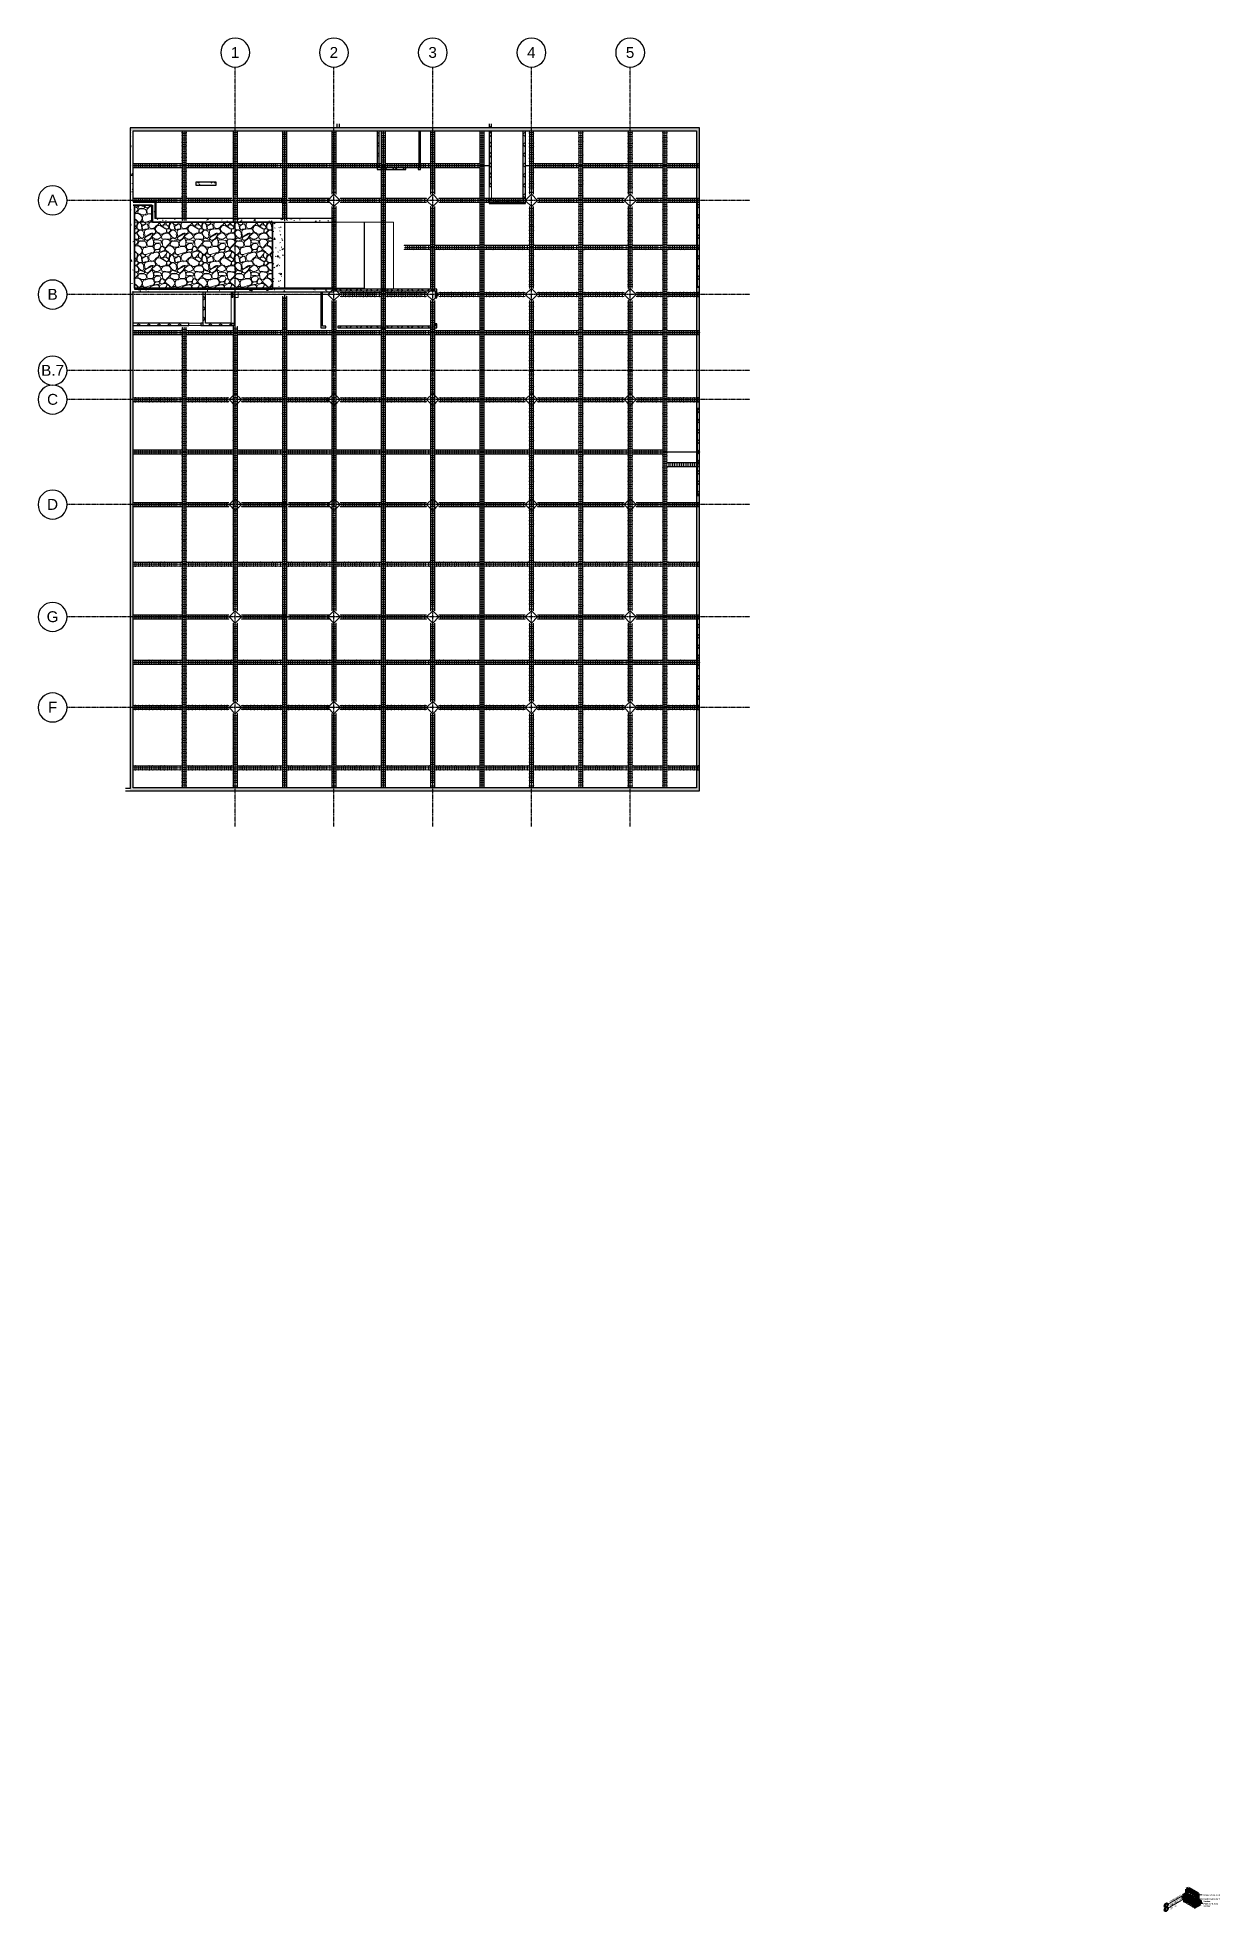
# Model space of a CAD drawing. Header units: inches. Extents: x -19229 to -222, y -6301 to 12387.
# Drawn here: x -4136 to -222, y 6179 to 12387 of the extents above; entities that cross this region are included whole.
import ezdxf

# ---------------------------------------------------------------- set-up
doc = ezdxf.new("R2010")
doc.units = ezdxf.units.IN
doc.header["$MEASUREMENT"] = 0
doc.linetypes.add('Grid Line 1_2_', pattern=[0.875, 0.5, -0.125, 0.125, -0.125])
for name, color, linetype, lineweight in [('A-FLOR', 192, 'Continuous', 9), ('A-FLOR-LEVL', 51, 'Continuous', 9), ('A-FLOR-MCUT', 51, 'Continuous', 18), ('A-FLOR-PATT', 8, 'Continuous', 25), ('A-GENM', 13, 'Continuous', 9), ('A-WALL', 113, 'Continuous', 9), ('A-WALL-PATT', 111, 'Continuous', 25), ('G-ANNO-TEXT', 231, 'Continuous', 9), ('S-BEAM', 12, 'Continuous', 9), ('S-FNDN', 32, 'Continuous', 9), ('S-GRID', 1, 'Continuous', 9), ('S-GRID-IDEN', 1, 'Continuous', 30)]:
    doc.layers.add(name, color=color, linetype=linetype, lineweight=lineweight)
doc.styles.add('Arial', font='arial.ttf', dxfattribs={"height": 5.669291})
doc.styles.add('Arial_1', font='arial.ttf', dxfattribs={"height": 36})
doc.styles.add('Century Gothic_B', font='', dxfattribs={"height": 4.5})
doc.styles.get('Century Gothic_B').set_extended_font_data('Century Gothic', bold=True)
pattern_1 = [(62.892, (-337.7186, 6270.671), (9.7382, 4.6381), [1.436, -15.8]), (25.47, (-337.719, 6270.671), (-1.8834, 10.7044), [0.899, -9.887]), (99.981, (-336.908, 6271.058), (7.8537, 15.3424), [0.906, -9.963]), (60.684, (-337.719, 6273.807), (14.4891, 5.7708), [2.16, -23.757]), (96.106, (-336.512, 6274.287), (12.6894, 22.597), [1.41, -15.512]), (21.716, (-337.719, 6273.807), (12.6896, 22.597), [1.3, -14.297]), (45.584, (-336.3616, 6273.807), (8.10354, -1.63293), [1.358, -14.941]), (348.607, (-336.362, 6273.807), (3.3034, 13.275), [0.689, -7.578]), (76.026, (-335.686, 6273.67), (11.4069, 11.642), [1.14, -12.54]), (55.653, (-337.7186, 6270.671), (0.16523, 5.31442), [0.63, -11.817, 0.63, -12.161, -12.648]), (55.653, (-337.7186, 6270.671), (0.16523, 5.31442), [-25.238, 0.63, -12.018]), (36.106, (-337.7186, 6270.671), (3.57124, 8.24512), [0.55, -5.814, 0.55, -10.063, -4.207]), (36.106, (-337.7186, 6270.671), (3.57124, 8.24512), [-16.977, 0.55, -3.657]), (351.006, (-340.7466, 6268.923), (7.24703, 3.83117), [0.383, -2.516, 0.383, -8.66, -11.999]), (351.006, (-340.7466, 6268.923), (7.24703, 3.83117), [-11.941, 0.383, -11.616]), (334.325, (-342.104, 6268.139), (7.9174, 6.141), [0.367, -3.243, 0.367, -5.387, -8.163]), (334.325, (-342.104, 6268.139), (7.9174, 6.141), [-9.363, 0.367, -7.797])]
pattern_2 = [(50, (0, 0), (55.0854, -4.81984), [5.76, -63.36]), (355, (0, 0), (-10.6557, 57.76853), [4.608, -50.688]), (100.451, (4.59, -0.4), (44.42947, 52.94866), [4.895, -53.848]), (46.184, (0, 15.36), (81.96444, -12.71212), [8.64, -95.04]), (96.636, (6.83, 14.3), (71.7815, 74.8124), [7.343, -80.772]), (351.184, (0, 15.36), (71.78195, 74.81243), [6.912, -76.032]), (21, (7.68, 11.52), (45.84207, -30.92146), [5.76, -63.36]), (326, (7.68, 11.52), (18.68706, 55.69148), [4.608, -50.688]), (71.451, (11.5, 8.943), (64.5289, 24.7701), [4.895, -53.848]), (37.5, (0, 0), (0.933895, 25.566816), [2.534, -47.539, 2.534, -48.922, -50.88]), (37.5, (0, 0), (0.933895, 25.566816), [-101.53, 2.534, -48.346]), (7.5, (0, 0), (20.20404, 30.2913), [2.534, -26.803, 2.534, -46.387, -19.392]), (7.5, (0, 0), (20.20404, 30.2913), [-78.259, 2.534, -16.858]), (327.5, (-17.126, 0), (40.997785, -1.732403), [2.534, -16.666, 2.534, -57.37, -79.488]), (327.5, (-17.126, 0), (40.997785, -1.732403), [-79.104, 2.534, -76.954]), (317.5, (-24.806, 0), (44.78888, 7.68784), [2.534, -22.426, 2.534, -37.248, -56.448]), (317.5, (-24.806, 0), (44.78888, 7.68784), [-64.742, 2.534, -53.914])]
pattern_3 = [(45, (0, 0), (-16.970563, 16.970563), []), (135, (0, 0), (-16.970563, -16.970563), [])]
pattern_4 = [(212.005, (-6.45, 16.124), (-322.480565, -214.983645), [10.141, -1003.947]), (213.69, (0, 20.424), (-107.49326, -107.49273), [7.751, -379.821]), (198.435, (3.225, 21.5), (-214.98609, -107.49297), [3.399, -336.524]), (180, (7.53, 21.5), (-1e-14, -107.493), [4.3, -103.193]), (161.565, (10.75, 20.424), (-107.49309, 0.00041), [3.399, -336.524]), (333.435, (11.824, 97.82), (107.49315, -0.00035), [4.807, -235.555]), (296.565, (10.75, 99.97), (107.49261, -107.49325), [2.404, -237.958]), (270, (10.75, 105.34), (107.493, 7e-15), [5.375, -102.118]), (186.34, (11.824, 35.473), (-859.945341, -107.490617), [9.734, -963.658]), (296.565, (35.473, 102.12), (107.49261, -107.49325), [2.404, -237.958]), (303.69, (33.323, 105.343), (107.49273, -107.49326), [3.876, -383.696]), (229.399, (50.522, 58.046), (-537.462392, -644.961203), [9.91, -981.127]), (243.435, (53.747, 64.496), (-0.00035, -107.49315), [7.211, -233.151]), (213.69, (91.37, 52.672), (-107.49326, -107.49273), [3.876, -383.696]), (33.69, (59.12, 22.574), (107.49326, 107.49273), [3.876, -383.696]), (0, (56.97, 22.57), (0, 107.493), [2.15, -105.343]), (333.435, (54.82, 23.65), (107.49315, -0.00035), [2.404, -237.958]), (284.036, (53.747, 27.948), (107.491874, -322.479947), [4.432, -438.773]), (270, (53.75, 30.1), (107.493, 7e-15), [2.15, -105.343]), (243.435, (53.747, 32.25), (-0.00035, -107.49315), [2.404, -237.958]), (135, (53.75, 33.32), (-107.49296, 7e-15), [1.52, -150.498]), (90, (53.75, 32.25), (-107.493, 7e-15), [1.075, -106.418]), (18.435, (92.444, 81.695), (214.98609, 107.49297), [6.798, -333.125]), (6.34, (98.894, 83.845), (859.945341, 107.490617), [9.734, -963.658]), (180, (94.59, 58.05), (-1e-14, -107.493), [6.45, -101.044]), (197.354, (111.793, 63.421), (-322.4796375, -107.4935754), [18.019, -1783.894]), (198.435, (115.018, 64.496), (-214.98609, -107.49297), [3.399, -336.524]), (213.69, (118.242, 66.646), (-107.49326, -107.49273), [3.876, -383.696]), (251.565, (119.317, 69.87), (-0.00041, -107.49309), [3.399, -336.524]), (243.435, (120.39, 72.02), (-0.00035, -107.49315), [2.404, -237.958]), (270, (120.39, 74.17), (107.493, 7e-15), [2.15, -105.343]), (293.199, (117.168, 81.695), (107.495023, -214.985153), [8.186, -810.457]), (315, (113.94, 84.92), (107.49296, 0), [4.561, -147.458]), (0, (108.57, 84.92), (0, 107.493), [5.375, -102.118]), (341.565, (84.92, 59.12), (107.49309, -0.00041), [3.399, -336.524]), (303.69, (82.77, 62.346), (107.49273, -107.49326), [3.876, -383.696]), (279.462, (81.695, 68.796), (107.490406, -537.466597), [6.539, -647.317]), (270, (81.7, 75.25), (107.493, 7e-15), [6.45, -101.044]), (239.036, (84.92, 80.62), (-107.493997, -214.985882), [6.268, -620.519]), (188.13, (92.444, 81.695), (-644.95851, -107.49209), [7.601, -752.49]), (116.565, (12.9, 78.47), (-107.49261, 107.49325), [2.404, -237.958]), (135, (15.05, 76.32), (-107.49296, 7e-15), [3.04, -148.978]), (168.69, (20.424, 75.245), (-107.49341, 0.000323), [5.481, -542.628]), (191.31, (25.798, 76.32), (-429.972537, -107.493525), [5.481, -542.628]), (194.036, (30.098, 77.395), (-322.479947, -107.491874), [4.432, -438.773]), (236.31, (32.248, 80.62), (-107.493156, -214.98639), [3.876, -383.696]), (236.31, (34.398, 83.845), (-107.493156, -214.98639), [3.876, -383.696]), (270, (34.4, 87.07), (107.493, 7e-15), [3.225, -104.268]), (291.801, (32.248, 92.444), (107.491738, -214.987318), [5.789, -573.079]), (116.565, (33.323, 69.87), (-107.49261, 107.49325), [4.807, -235.555]), (168.69, (38.698, 68.796), (-107.49341, 0.000323), [5.481, -542.628]), (194.036, (42.997, 69.87), (-322.479947, -107.491874), [4.432, -438.773]), (225, (46.22, 73.095), (7e-15, -107.49296), [4.561, -147.458]), (251.565, (47.297, 76.32), (-0.00041, -107.49309), [3.399, -336.524]), (296.565, (45.147, 80.62), (107.49261, -107.49325), [4.807, -235.555]), (315, (43, 82.77), (107.49296, 0), [3.04, -148.978]), (326.31, (39.772, 84.92), (214.98639, -107.493156), [3.876, -383.696]), (0, (37.62, 84.92), (0, 107.493), [2.15, -105.343]), (33.69, (34.398, 82.77), (107.49326, 107.49273), [3.876, -383.696]), (71.565, (33.323, 79.545), (0.00041, 107.49309), [3.399, -336.524]), (63.435, (32.25, 77.395), (0.00035, 107.49315), [2.404, -237.958]), (71.565, (31.173, 74.17), (0.00041, 107.49309), [3.399, -336.524]), (104.036, (31.173, 69.87), (-107.491874, 322.479947), [4.432, -438.773]), (45, (29.02, 67.72), (0, 107.49296), [3.04, -148.978]), (18.435, (25.798, 66.646), (214.98609, 107.49297), [3.399, -336.524]), (0, (20.42, 66.65), (0, 107.493), [5.375, -102.118]), (14.036, (16.124, 65.57), (322.479947, 107.491874), [4.432, -438.773]), (341.565, (12.9, 66.646), (107.49309, -0.00041), [3.399, -336.524]), (270, (12.9, 69.87), (107.493, 7e-15), [3.225, -104.268]), (225, (16.124, 73.095), (7e-15, -107.49296), [4.561, -147.458]), (198.435, (22.574, 75.245), (-214.98609, -107.49297), [6.798, -333.125]), (180, (27.95, 75.25), (-1e-14, -107.493), [5.375, -102.118]), (153.435, (30.1, 74.17), (-107.49315, 0.00035), [2.404, -237.958]), (206.565, (70.945, 56.97), (-107.49325, -107.49261), [2.404, -237.958]), (146.31, (74.17, 54.82), (-214.98639, 107.493156), [3.876, -383.696]), (119.745, (78.47, 47.297), (-322.480384, 537.464535), [8.666, -857.971]), (95.711, (79.545, 36.548), (-107.500041, 967.437478), [10.803, -1069.49]), (90, (79.55, 35.47), (-107.493, 7e-15), [1.075, -106.418]), (63.435, (78.47, 33.323), (0.00035, 107.49315), [2.404, -237.958]), (26.565, (76.32, 32.25), (107.49325, 107.49261), [2.404, -237.958]), (0, (73.1, 32.25), (0, 107.493), [3.225, -104.268]), (0, (72.02, 32.25), (0, 107.493), [1.075, -106.418]), (0, (69.87, 32.25), (0, 107.493), [2.15, -105.343]), (326.31, (66.646, 34.398), (214.98639, -107.493156), [3.876, -383.696]), (333.435, (64.496, 35.473), (107.49315, -0.00035), [2.404, -237.958]), (284.036, (63.42, 39.772), (107.491874, -322.479947), [4.432, -438.773]), (270, (63.42, 41.92), (107.493, 7e-15), [2.15, -105.343]), (270, (63.42, 45.15), (107.493, 7e-15), [3.225, -104.268]), (258.69, (64.496, 50.522), (-0.000323, -107.49341), [5.481, -542.628]), (231.34, (68.796, 55.896), (-322.480267, -429.971368), [6.883, -681.409]), (270, (91.37, 53.75), (107.493, 7e-15), [1.075, -106.418]), (270, (91.37, 54.82), (107.493, 7e-15), [1.075, -106.418]), (326.31, (88.144, 56.97), (214.98639, -107.493156), [3.876, -383.696]), (333.435, (81.695, 60.196), (107.49315, -0.00035), [7.211, -233.151]), (0, (76.32, 60.2), (0, 107.493), [5.375, -102.118]), (63.435, (75.245, 58.046), (0.00035, 107.49315), [2.404, -237.958]), (90, (75.25, 53.75), (-107.493, 7e-15), [4.3, -103.193]), (135, (78.47, 50.52), (-107.49296, 7e-15), [4.561, -147.458]), (161.565, (81.695, 49.447), (-107.49309, 0.00041), [3.399, -336.524]), (180, (84.92, 49.45), (-1e-14, -107.493), [3.225, -104.268]), (198.435, (88.144, 50.522), (-214.98609, -107.49297), [3.399, -336.524]), (351.87, (46.222, 108.568), (107.493383, 0.000333), [15.202, -744.889]), (14.036, (41.922, 107.493), (322.479947, 107.491874), [4.432, -438.773]), (53.13, (38.698, 103.193), (214.986376, 322.479016), [5.375, -532.091]), (95.194, (39.772, 91.369), (-107.485135, 1074.932351), [11.873, -1175.427]), (101.31, (40.847, 85.994), (-107.493525, 429.972537), [5.481, -542.628]), (143.13, (45.147, 82.77), (-322.479016, 214.986376), [5.375, -532.091]), (161.565, (48.372, 81.695), (-107.49309, 0.00041), [3.399, -336.524]), (198.435, (51.597, 82.77), (-214.98609, -107.49297), [3.399, -336.524]), (225, (56.97, 88.144), (7e-15, -107.49296), [7.601, -144.417]), (228.814, (64.496, 96.744), (-644.9597746, -752.450925), [11.427, -1131.241]), (251.565, (65.57, 99.97), (-0.00041, -107.49309), [3.399, -336.524]), (270, (65.57, 101.04), (107.493, 7e-15), [1.075, -106.418]), (288.435, (64.496, 104.268), (107.49297, -214.98609), [3.399, -336.524]), (326.31, (61.27, 106.418), (214.98639, -107.493156), [3.876, -383.696]), (90, (11.82, 80.62), (-107.493, 7e-15), [7.525, -99.969]), (338.199, (26.873, 94.594), (322.480592, -107.49097), [5.789, -573.079]), (0, (20.42, 94.59), (0, 107.493), [6.45, -101.044]), (30.964, (15.049, 91.369), (322.478166, 214.987538), [6.268, -620.519]), (45, (11.824, 88.144), (0, 107.49296), [4.561, -147.458]), (90, (-5.38, 46.22), (-107.493, 7e-15), [7.525, -99.969]), (116.565, (-2.15, 39.77), (-107.49261, 107.49325), [7.211, -233.151]), (153.435, (4.3, 36.55), (-107.49315, 0.00035), [7.211, -233.151]), (180, (9.67, 36.55), (-1e-14, -107.493), [5.375, -102.118]), (218.66, (15.049, 40.847), (-107.492166, -107.49351), [6.883, -681.409]), (231.34, (19.349, 46.222), (-322.480267, -429.971368), [6.883, -681.409]), (213.69, (25.798, 50.522), (-107.49326, -107.49273), [7.751, -379.821]), (239.036, (29.023, 55.896), (-107.493997, -214.985882), [6.268, -620.519]), (270, (29.02, 58.05), (107.493, 7e-15), [2.15, -105.343]), (270, (29.02, 61.27), (107.493, 7e-15), [3.225, -104.268]), (315, (25.8, 64.496), (107.49296, 0), [4.561, -147.458]), (350.538, (19.349, 65.571), (107.493593, 0.00077), [6.539, -647.317]), (14.036, (10.75, 63.42), (322.479947, 107.491874), [8.864, -434.341]), (18.435, (1.075, 60.196), (214.98609, 107.49297), [10.198, -329.725]), (45, (-2.15, 56.97), (0, 107.49296), [4.561, -147.458]), (45, (-5.375, 53.75), (0, 107.49296), [4.561, -147.458]), (108.435, (18.274, 30.098), (-107.49297, 214.98609), [6.798, -333.125]), (126.87, (21.5, 25.798), (-107.493392, 107.492408), [5.375, -532.091]), (146.31, (24.723, 23.648), (-214.98639, 107.493156), [3.876, -383.696]), (161.565, (27.948, 22.574), (-107.49309, 0.00041), [3.399, -336.524]), (135, (31.17, 19.35), (-107.49296, 7e-15), [4.561, -147.458]), (161.565, (34.398, 18.274), (-107.49309, 0.00041), [3.399, -336.524]), (180, (37.62, 18.27), (-1e-14, -107.493), [3.225, -104.268]), (206.565, (39.77, 19.35), (-107.49325, -107.49261), [2.404, -237.958]), (206.565, (44.07, 21.5), (-107.49325, -107.49261), [4.807, -235.555]), (189.462, (50.522, 22.574), (-537.466597, -107.490406), [6.539, -647.317]), (243.435, (52.67, 26.873), (-0.00035, -107.49315), [4.807, -235.555]), (270, (52.67, 27.95), (107.493, 7e-15), [1.075, -106.418]), (270, (52.67, 30.1), (107.493, 7e-15), [2.15, -105.343]), (326.31, (49.447, 36.548), (214.98639, -107.493156), [3.876, -383.696]), (327.995, (40.847, 41.922), (537.467934, -322.476168), [10.141, -1003.947]), (329.036, (35.473, 45.147), (214.985882, -107.493997), [6.268, -620.519]), (341.565, (29.023, 47.297), (107.49309, -0.00041), [6.798, -333.125]), (0, (24.72, 47.3), (0, 107.493), [4.3, -103.193]), (33.69, (21.5, 45.147), (107.49326, 107.49273), [3.876, -383.696]), (53.13, (18.274, 40.847), (214.986376, 322.479016), [5.375, -532.091]), (63.435, (16.124, 36.55), (0.00035, 107.49315), [4.807, -235.555]), (225, (65.57, 27.95), (7e-15, -107.49296), [4.561, -147.458]), (236.31, (67.72, 31.173), (-107.493156, -214.98639), [3.876, -383.696]), (270, (67.72, 32.25), (107.493, 7e-15), [1.075, -106.418]), (315, (65.57, 34.4), (107.49296, 0), [3.04, -148.978]), (333.435, (61.27, 36.55), (107.49315, -0.00035), [4.807, -235.555]), (18.435, (54.82, 34.398), (214.98609, 107.49297), [6.798, -333.125]), (75.964, (53.747, 30.098), (-0.000457, 107.493487), [4.432, -438.773]), (71.565, (5.375, 9.674), (0.00041, 107.49309), [3.399, -336.524]), (135, (7.525, 7.525), (-107.49296, 7e-15), [3.04, -148.978]), (146.31, (10.75, 5.375), (-214.98639, 107.493156), [3.876, -383.696]), (153.435, (15.05, 3.225), (-107.49315, 0.00035), [4.807, -235.555]), (180, (16.12, 3.23), (-1e-14, -107.493), [1.075, -106.418]), (161.565, (19.35, 2.15), (-107.49309, 0.00041), [3.399, -336.524]), (180, (23.65, 2.15), (-1e-14, -107.493), [4.3, -103.193]), (198.435, (26.873, 3.225), (-214.98609, -107.49297), [3.399, -336.524]), (210.964, (32.248, 6.45), (-322.478166, -214.987538), [6.268, -620.519]), (206.565, (34.4, 7.525), (-107.49325, -107.49261), [2.404, -237.958]), (251.565, (35.473, 10.75), (-0.00041, -107.49309), [3.399, -336.524]), (303.69, (33.323, 13.974), (107.49273, -107.49326), [3.876, -383.696]), (306.87, (30.098, 18.274), (107.493392, -107.492408), [5.375, -532.091]), (323.13, (25.798, 21.5), (322.479016, -214.986376), [5.375, -532.091]), (345.964, (21.5, 22.574), (107.493487, 0.000457), [4.432, -438.773]), (18.435, (18.274, 21.5), (214.98609, 107.49297), [3.399, -336.524]), (30.964, (12.899, 18.274), (322.478166, 214.987538), [6.268, -620.519]), (39.806, (6.45, 12.899), (107.49243, 107.493911), [8.395, -831.153]), (135, (38.7, 3.225), (-107.49296, 7e-15), [1.52, -150.498]), (153.435, (40.847, 2.15), (-107.49315, 0.00035), [2.404, -237.958]), (191.31, (46.222, 3.225), (-429.972537, -107.493525), [5.481, -542.628]), (165.964, (50.522, 2.15), (-107.493487, -0.000457), [4.432, -438.773]), (175.236, (63.421, 1.075), (-107.493322, 0.000506), [12.944, -1281.445]), (206.565, (65.57, 2.15), (-107.49325, -107.49261), [2.404, -237.958]), (225, (67.72, 4.3), (7e-15, -107.49296), [3.04, -148.978]), (270, (67.72, 9.67), (107.493, 7e-15), [5.375, -102.118]), (270, (67.72, 12.9), (107.493, 7e-15), [3.225, -104.268]), (308.66, (63.421, 18.274), (107.49351, -107.492166), [6.883, -681.409]), (338.199, (58.046, 20.424), (322.480592, -107.49097), [5.789, -573.079]), (348.69, (52.672, 21.5), (107.49341, -0.000323), [5.481, -542.628]), (18.435, (42.997, 18.274), (214.98609, 107.49297), [10.198, -329.725]), (36.87, (38.698, 15.05), (107.492408, 107.493392), [5.375, -532.091]), (68.199, (36.548, 9.674), (107.49097, 322.480592), [5.789, -573.079]), (101.31, (37.623, 4.3), (-107.493525, 429.972537), [5.481, -542.628]), (348.69, (27.948, 106.418), (107.49341, -0.000323), [5.481, -542.628]), (354.806, (16.124, 107.493), (107.4934534, 0.000805), [11.873, -1175.427]), (0, (12.9, 107.49), (0, 107.493), [3.225, -104.268]), (45, (10.75, 105.34), (0, 107.49296), [3.04, -148.978]), (180, (19.35, 95.67), (-1e-14, -107.493), [3.225, -104.268]), (188.13, (26.873, 96.744), (-644.95851, -107.49209), [7.601, -752.49]), (172.875, (35.473, 95.669), (-107.49309, -0.000155), [8.666, -857.971]), (225, (36.55, 96.744), (7e-15, -107.49296), [1.52, -150.498]), (270, (36.55, 99.97), (107.493, 7e-15), [3.225, -104.268]), (161.565, (70.945, 103.193), (-107.49309, 0.00041), [3.399, -336.524]), (180, (75.25, 103.19), (-1e-14, -107.493), [4.3, -103.193]), (198.435, (78.47, 104.268), (-214.98609, -107.49297), [3.399, -336.524]), (170.538, (84.92, 103.193), (-107.493593, -0.00077), [6.539, -647.317]), (213.69, (88.144, 105.343), (-107.49326, -107.49273), [3.876, -383.696]), (270, (88.14, 106.42), (107.493, 7e-15), [1.075, -106.418]), (296.565, (87.07, 108.57), (107.49261, -107.49325), [2.404, -237.958]), (341.565, (80.62, 110.718), (107.49309, -0.00041), [6.798, -333.125]), (341.565, (74.17, 112.868), (107.49309, -0.00041), [6.798, -333.125]), (14.036, (69.87, 111.793), (322.479947, 107.491874), [4.432, -438.773]), (45, (66.646, 108.57), (0, 107.49296), [4.561, -147.458]), (104.036, (67.72, 104.268), (-107.491874, 322.479947), [4.432, -438.773]), (0, (-16.12, 10.75), (0, 107.493), [1.075, -106.418]), (315, (-18.274, 12.9), (107.49296, 0), [3.04, -148.978]), (274.764, (-19.349, 25.798), (107.500716, -1182.4238735), [12.944, -1281.445]), (255.964, (-18.274, 30.098), (0.000457, -107.493487), [4.432, -438.773]), (225, (-16.124, 32.25), (7e-15, -107.49296), [3.04, -148.978]), (198.435, (-6.45, 35.473), (-214.98609, -107.49297), [10.198, -329.725]), (180, (-5.38, 35.47), (-1e-14, -107.493), [1.075, -106.418]), (171.87, (2.15, 34.398), (-107.493383, -0.000333), [7.601, -752.49]), (146.31, (15.05, 33.323), (-214.98639, 107.493156), [3.876, -383.696]), (108.435, (17.2, 26.873), (-107.49297, 214.98609), [6.798, -333.125]), (90, (17.2, 25.8), (-107.493, 7e-15), [1.075, -106.418]), (71.565, (16.124, 22.574), (0.00041, 107.49309), [3.399, -336.524]), (26.565, (13.974, 21.5), (107.49325, 107.49261), [2.404, -237.958]), (18.435, (10.75, 20.424), (214.98609, 107.49297), [3.399, -336.524]), (126.87, (68.796, 12.9), (-107.493392, 107.492408), [5.375, -532.091]), (123.69, (70.945, 9.674), (-107.49273, 107.49326), [3.876, -383.696]), (149.036, (76.32, 6.45), (-214.985882, 107.493997), [6.268, -620.519]), (168.69, (81.695, 5.375), (-107.49341, 0.000323), [5.481, -542.628]), (213.69, (84.92, 7.525), (-107.49326, -107.49273), [3.876, -383.696]), (251.565, (85.994, 10.75), (-0.00041, -107.49309), [3.399, -336.524]), (270, (85.99, 11.82), (107.493, 7e-15), [1.075, -106.418]), (279.462, (84.92, 18.274), (107.490406, -537.466597), [6.539, -647.317]), (243.435, (85.994, 20.424), (-0.00035, -107.49315), [2.404, -237.958]), (270, (85.99, 21.5), (107.493, 7e-15), [1.075, -106.418]), (296.565, (82.77, 27.95), (107.49261, -107.49325), [7.211, -233.151]), (329.036, (77.395, 31.173), (214.985882, -107.493997), [6.268, -620.519]), (8.13, (69.871, 30.098), (644.95851, 107.49209), [7.601, -752.49]), (45, (65.57, 25.8), (0, 107.49296), [6.081, -145.937]), (45, (63.42, 23.65), (0, 107.49296), [3.04, -148.978]), (90, (63.42, 20.42), (-107.493, 7e-15), [3.225, -104.268]), (123.69, (65.57, 17.2), (-107.49273, 107.49326), [3.876, -383.696]), (101.31, (81.695, 36.548), (-107.493525, 429.972537), [5.481, -542.628]), (108.435, (82.77, 33.323), (-107.49297, 214.98609), [3.399, -336.524]), (135, (83.845, 32.25), (-107.49296, 7e-15), [1.52, -150.498]), (180, (87.07, 32.25), (-1e-14, -107.493), [3.225, -104.268]), (213.69, (90.294, 34.398), (-107.49326, -107.49273), [3.876, -383.696]), (187.125, (98.894, 35.473), (-752.451663, -107.493), [8.666, -857.971]), (236.31, (101.044, 38.698), (-107.493156, -214.98639), [3.876, -383.696]), (270, (101.04, 39.77), (107.493, 7e-15), [1.075, -106.418]), (288.435, (99.97, 42.997), (107.49297, -214.98609), [3.399, -336.524]), (285.945, (97.819, 50.522), (107.490517, -322.479941), [7.826, -774.736]), (315, (95.67, 52.67), (107.49296, 0), [3.04, -148.978]), (18.435, (92.444, 51.597), (214.98609, 107.49297), [3.399, -336.524]), (29.745, (84.92, 47.297), (537.464535, 322.480384), [8.666, -857.971]), (18.435, (81.695, 46.222), (214.98609, 107.49297), [3.399, -336.524]), (75.964, (80.62, 41.922), (-0.000457, 107.493487), [4.432, -438.773]), (180, (49.45, 69.87), (-1e-14, -107.493), [3.225, -104.268]), (180, (51.6, 69.87), (-1e-14, -107.493), [2.15, -105.343]), (135, (53.75, 67.72), (-107.49296, 7e-15), [3.04, -148.978]), (90, (53.75, 64.5), (-107.493, 7e-15), [3.225, -104.268]), (26.565, (37.623, 47.297), (107.49325, 107.49261), [7.211, -233.151]), (341.565, (34.398, 48.372), (107.49309, -0.00041), [3.399, -336.524]), (300.964, (31.173, 53.747), (214.987538, -322.478166), [6.268, -620.519]), (71.565, (51.597, 56.97), (0.00041, 107.49309), [3.399, -336.524]), (90, (51.6, 51.6), (-107.493, 7e-15), [5.375, -102.118]), (123.69, (53.747, 48.372), (-107.49273, 107.49326), [3.876, -383.696]), (153.435, (58.046, 46.22), (-107.49315, 0.00035), [4.807, -235.555]), (198.435, (61.27, 47.297), (-214.98609, -107.49297), [3.399, -336.524]), (243.435, (62.346, 49.447), (-0.00035, -107.49315), [2.404, -237.958]), (255.964, (63.42, 53.747), (0.000457, -107.493487), [4.432, -438.773]), (251.565, (64.496, 56.97), (-0.00041, -107.49309), [3.399, -336.524]), (291.801, (62.346, 62.346), (107.491738, -214.987318), [5.789, -573.079]), (323.13, (58.046, 65.57), (322.479016, -214.986376), [5.375, -532.091]), (18.435, (54.82, 64.496), (214.98609, 107.49297), [3.399, -336.524]), (63.435, (52.67, 60.196), (0.00035, 107.49315), [4.807, -235.555]), (135, (44.07, 40.85), (-107.49296, 7e-15), [4.561, -147.458]), (149.036, (49.447, 37.623), (-214.985882, 107.493997), [6.268, -620.519]), (146.31, (52.672, 35.473), (-214.98639, 107.493156), [3.876, -383.696]), (180, (54.82, 35.47), (-1e-14, -107.493), [2.15, -105.343]), (210.964, (60.196, 38.698), (-322.478166, -214.987538), [6.268, -620.519]), (243.435, (61.27, 40.847), (-0.00035, -107.49315), [2.404, -237.958]), (303.69, (59.12, 44.072), (107.49273, -107.49326), [3.876, -383.696]), (321.34, (53.747, 48.372), (429.971368, -322.480267), [6.883, -681.409]), (345.964, (49.447, 49.447), (107.493487, 0.000457), [4.432, -438.773]), (11.31, (44.072, 48.372), (429.972537, 107.493525), [5.481, -542.628]), (26.565, (41.92, 47.297), (107.49325, 107.49261), [2.404, -237.958]), (71.565, (40.847, 44.072), (0.00041, 107.49309), [3.399, -336.524]), (15.945, (38.698, 67.721), (322.479941, 107.490517), [7.826, -774.736]), (29.745, (31.173, 63.421), (537.464535, 322.480384), [8.666, -857.971]), (63.435, (30.1, 61.27), (0.00035, 107.49315), [2.404, -237.958]), (90, (30.1, 58.05), (-107.493, 7e-15), [3.225, -104.268]), (104.036, (31.173, 53.747), (-107.491874, 322.479947), [4.432, -438.773]), (120.964, (34.398, 48.372), (-214.987538, 322.478166), [6.268, -620.519]), (153.435, (94.594, 105.343), (-107.49315, 0.00035), [2.404, -237.958]), (180, (96.74, 105.34), (-1e-14, -107.493), [2.15, -105.343]), (209.745, (104.268, 109.643), (-537.464535, -322.480384), [8.666, -857.971]), (225, (108.57, 113.94), (7e-15, -107.49296), [6.081, -145.937]), (239.036, (111.793, 119.317), (-107.493997, -214.985882), [6.268, -620.519]), (239.036, (115.018, 124.692), (-107.493997, -214.985882), [6.268, -620.519]), (270, (115.02, 125.77), (107.493, 7e-15), [1.075, -106.418]), (333.435, (112.87, 126.84), (107.49315, -0.00035), [2.404, -237.958]), (0, (109.64, 126.84), (0, 107.493), [3.225, -104.268]), (45, (106.42, 123.62), (0, 107.49296), [4.561, -147.458]), (26.565, (93.52, 117.17), (107.49325, 107.49261), [14.422, -225.94]), (30.964, (88.144, 113.943), (322.478166, 214.987538), [6.268, -620.519]), (90, (88.14, 111.79), (-107.493, 7e-15), [2.15, -105.343]), (128.66, (92.444, 106.418), (-107.49351, 107.492166), [6.883, -681.409]), (255.964, (80.62, 70.945), (0.000457, -107.493487), [4.432, -438.773]), (281.31, (79.545, 76.32), (107.493525, -429.972537), [5.481, -542.628]), (309.806, (74.17, 82.77), (107.493911, -107.49243), [8.395, -831.153]), (329.036, (68.796, 85.994), (214.985882, -107.493997), [6.268, -620.519]), (345.964, (64.496, 87.07), (107.493487, 0.000457), [4.432, -438.773]), (0, (60.2, 87.07), (0, 107.493), [4.3, -103.193]), (26.565, (55.896, 84.92), (107.49325, 107.49261), [4.807, -235.555]), (45, (52.67, 81.695), (0, 107.49296), [4.561, -147.458]), (53.13, (49.447, 77.395), (214.986376, 322.479016), [5.375, -532.091]), (90, (49.45, 74.17), (-107.493, 7e-15), [3.225, -104.268]), (135, (52.67, 70.945), (-107.49296, 7e-15), [4.561, -147.458]), (144.462, (60.196, 65.571), (-322.477878, 214.987639), [9.247, -915.444]), (135, (65.57, 60.196), (-107.49296, 7e-15), [7.601, -144.417]), (153.435, (69.87, 58.046), (-107.49315, 0.00035), [4.807, -235.555]), (206.565, (74.17, 60.196), (-107.49325, -107.49261), [4.807, -235.555]), (230.194, (79.545, 66.646), (-429.97645, -537.462186), [8.395, -831.153]), (66.801, (65.571, 92.444), (214.989632, 537.464187), [8.186, -810.457]), (90, (65.57, 89.22), (-107.493, 7e-15), [3.225, -104.268]), (153.435, (67.72, 88.144), (-107.49315, 0.00035), [2.404, -237.958]), (153.435, (72.02, 85.994), (-107.49315, 0.00035), [4.807, -235.555]), (149.036, (77.395, 82.77), (-214.985882, 107.493997), [6.268, -620.519]), (180, (82.77, 82.77), (-1e-14, -107.493), [5.375, -102.118]), (180, (89.22, 82.77), (-1e-14, -107.493), [6.45, -101.044]), (213.69, (92.444, 84.92), (-107.49326, -107.49273), [3.876, -383.696]), (243.435, (94.594, 89.22), (-0.00035, -107.49315), [4.807, -235.555]), (277.125, (93.519, 97.819), (107.493, -752.451663), [8.666, -857.971]), (315, (91.37, 99.97), (107.49296, 0), [3.04, -148.978]), (341.565, (88.144, 101.044), (107.49309, -0.00041), [3.399, -336.524]), (352.875, (79.545, 102.118), (107.49309, 0.000155), [8.666, -857.971]), (0, (74.17, 102.12), (0, 107.493), [5.375, -102.118]), (21.801, (68.796, 99.969), (214.987318, 107.491738), [5.789, -573.079]), (90, (117.17, 94.59), (-107.493, 7e-15), [4.3, -103.193]), (90, (117.17, 90.29), (-107.493, 7e-15), [4.3, -103.193]), (56.31, (115.018, 87.07), (107.493156, 214.98639), [3.876, -383.696]), (18.435, (111.793, 85.994), (214.98609, 107.49297), [3.399, -336.524]), (0, (101.04, 85.99), (0, 107.493), [10.749, -96.744]), (341.565, (97.82, 87.07), (107.49309, -0.00041), [3.399, -336.524]), (296.565, (96.744, 89.22), (107.49261, -107.49325), [2.404, -237.958]), (278.13, (95.669, 96.744), (107.49209, -644.95851), [7.601, -752.49]), (270, (95.67, 97.82), (107.493, 7e-15), [1.075, -106.418]), (251.565, (96.744, 101.044), (-0.00041, -107.49309), [3.399, -336.524]), (225, (99.97, 104.27), (7e-15, -107.49296), [4.561, -147.458]), (218.66, (105.343, 108.568), (-107.492166, -107.49351), [6.883, -681.409]), (225, (108.57, 111.79), (7e-15, -107.49296), [4.561, -147.458]), (206.565, (110.72, 112.87), (-107.49325, -107.49261), [2.404, -237.958]), (180, (112.87, 112.87), (-1e-14, -107.493), [2.15, -105.343]), (123.69, (115.018, 109.643), (-107.49273, 107.49326), [3.876, -383.696]), (108.435, (116.093, 106.418), (-107.49297, 214.98609), [3.399, -336.524]), (98.13, (117.168, 98.894), (-107.49209, 644.95851), [7.601, -752.49])]

msp = doc.modelspace()

# ---------------------------------------------------------------- texts
at = {"layer": 'A-FLOR-LEVL', "char_height": 5.669291, "attachment_point": 1, "rotation": 30, "style": 'Arial'}
for s, insert, width in [('BASEMENT', (-387.66102, 6212.99667), 53.631), ('FOUNDATION', (-387.66102, 6199.93273), 64.236), ('-12\' - 8"', (-387.91188, 6202.17698), 33.4815), ('-14\' - 0"', (-387.91188, 6189.11304), 33.4815)]:
    msp.add_mtext(s, dxfattribs=dict(at, insert=insert, width=width))
at = {"layer": 'G-ANNO-TEXT', "color": 147, "lineweight": 20, "char_height": 4.5, "attachment_point": 1, "style": 'Century Gothic_B'}
for s, insert, width in [('Construction Joint', (-275.01425, 6235.61722), 66.8115), ('Sealant', (-274.25328, 6214.76181), 28.179), ('Elastometric Joint ', (-274.25328, 6222.26181), 65.9025), ('Sealant', (-274.25328, 6198.86032), 28.179), ('Preformed Joint ', (-274.25328, 6206.36032), 60.4485)]:
    msp.add_mtext(s, dxfattribs=dict(at, insert=insert, width=width))
at = {"layer": 'S-GRID-IDEN', "lineweight": 9, "char_height": 36, "attachment_point": 1, "style": 'Arial_1'}
for s, insert, width in [('1', (-3495.58178, 12355.13093), 33.936), ('2', (-3168.58178, 12355.13093), 33.936), ('3', (-2841.58178, 12355.13093), 33.936), ('4', (-2514.58178, 12355.13093), 33.936), ('5', (-2187.58178, 12355.13093), 33.936), ('A', (-4102.86412, 11865.95103), 40.602), ('B', (-4102.86412, 11553.95103), 40.602), ('B.7', (-4123.87829, 11301.95103), 91.506), ('C', (-4104.37593, 11205.95103), 44.238), ('D', (-4104.37593, 10857.95103), 44.238), ('G', (-4105.84995, 10485.95103), 47.874), ('F', (-4101.61687, 10185.95103), 37.572)]:
    msp.add_mtext(s, dxfattribs=dict(at, insert=insert, width=width))

# ---------------------------------------------------------------- blocks, each defined once
blk = doc.blocks.new('Dowel bar assembly - Dowel bar assembly-1727324-ELASTOMETRIC JOINT')
at = {"layer": 'S-BEAM'}
for p, q in [((6061, 6220.3), (6060.9, 6220.2)), ((6061, 6220), (6061.2, 6220.1)), ((6061.5, 6221.1), (6061.4, 6221)), ((6061.5, 6220.8), (6061.7, 6220.9)), ((6061.7, 6221.5), (6061.6, 6221.4)), ((6061.7, 6221.5), (6061.7, 6221.5)), ((6061.9, 6221.7), (6061.9, 6221.6)), ((6070.2, 6216.1), (6070, 6216)), ((6070.2, 6215.8), (6070.3, 6215.9)), ((6070.7, 6214.7), (6070.6, 6214.6)), ((6070.7, 6214.4), (6070.9, 6214.5))]:
    blk.add_line(p, q, dxfattribs=at)
at = {"layer": 'S-BEAM', "lineweight": 60}
for points in [[(6061, 6220, 0), (6060.9, 6220.2, 0), (6060.8, 6220.1, 0)], [(6060.8, 6220.1, 0), (6060.9, 6220, 0), (6061, 6220, 0)], [(6061.3, 6221, 0), (6061.4, 6220.8, 0), (6061.5, 6220.9, 0)], [(6061.5, 6220.9, 0), (6061.4, 6221, 0), (6061.3, 6221, 0)], [(6061.7, 6221.7, 0), (6061.6, 6221.7, 0), (6061.6, 6221.7, 0), (6061.6, 6221.7, 0), (6061.6, 6221.7, 0), (6061.5, 6221.7, 0), (6061.5, 6221.6, 0), (6061.5, 6221.6, 0), (6061.6, 6221.5, 0), (6061.6, 6221.5, 0)], [(6061.6, 6221.5, 0), (6061.6, 6221.5, 0), (6061.6, 6221.5, 0), (6061.7, 6221.5, 0), (6061.7, 6221.5, 0), (6061.7, 6221.5, 0), (6061.7, 6221.5, 0), (6061.7, 6221.6, 0), (6061.7, 6221.6, 0), (6061.7, 6221.7, 0)], [(6069.9, 6216.9, 0), (6069.8, 6216.9, 0), (6069.8, 6216.9, 0), (6069.8, 6216.9, 0), (6069.8, 6216.8, 0), (6069.8, 6216.8, 0), (6069.9, 6216.7, 0), (6069.9, 6216.7, 0), (6069.9, 6216.7, 0), (6070, 6216.7, 0)], [(6070, 6216.7, 0), (6070, 6216.7, 0), (6070, 6216.7, 0), (6070, 6216.7, 0), (6070, 6216.8, 0), (6070, 6216.8, 0), (6070, 6216.9, 0), (6069.9, 6216.9, 0), (6069.9, 6216.9, 0), (6069.9, 6216.9, 0)], [(6070, 6216, 0), (6070.1, 6215.8, 0), (6070.2, 6215.9, 0)], [(6070.2, 6215.9, 0), (6070.1, 6216, 0), (6070, 6216, 0)], [(6070.7, 6214.4, 0), (6070.6, 6214.6, 0), (6070.5, 6214.5, 0)], [(6070.5, 6214.5, 0), (6070.6, 6214.4, 0), (6070.7, 6214.4, 0)]]:
    blk.add_polyline3d(points, dxfattribs=at)
at = {"layer": 'S-BEAM'}
for points in [[(6061.9, 6221.7, 0), (6061.9, 6221.7, 0), (6061.8, 6221.7, 0), (6061.8, 6221.7, 0), (6061.8, 6221.7, 0), (6061.8, 6221.7, 0), (6061.7, 6221.7, 0), (6061.7, 6221.7, 0), (6061.7, 6221.7, 0), (6061.7, 6221.7, 0), (6061.7, 6221.7, 0), (6061.6, 6221.7, 0), (6061.6, 6221.7, 0), (6061.6, 6221.7, 0), (6061.6, 6221.7, 0)], [(6061.7, 6221.5, 0), (6061.7, 6221.5, 0), (6061.7, 6221.5, 0), (6061.7, 6221.5, 0), (6061.7, 6221.5, 0), (6061.7, 6221.5, 0), (6061.7, 6221.5, 0), (6061.7, 6221.5, 0)], [(6070.1, 6216.9, 0), (6070.1, 6216.9, 0), (6070, 6216.9, 0), (6070, 6216.9, 0), (6070, 6216.9, 0), (6069.9, 6216.9, 0), (6069.9, 6216.9, 0), (6069.9, 6216.9, 0)], [(6070, 6216.7, 0), (6070, 6216.7, 0), (6070, 6216.7, 0), (6070, 6216.7, 0), (6070, 6216.6, 0), (6070.1, 6216.6, 0), (6070.1, 6216.6, 0), (6070.1, 6216.6, 0), (6070.1, 6216.6, 0), (6070.2, 6216.6, 0)]]:
    blk.add_polyline3d(points, dxfattribs=at)
blk = doc.blocks.new('Level - Extremo inicial de nivel - Círculo-11789-ELASTOMETRIC JOINT')
at = {"layer": 'A-FLOR-LEVL'}
for points in [[(5986.9, 6194.9), (5986.8, 6196.4), (5992.1, 6199.4)], [(5987.5, 6193.7), (5986.9, 6194.9), (5992.1, 6199.4)], [(5988.3, 6192.9), (5987.5, 6193.7), (5992.1, 6199.4)], [(5989.4, 6192.6), (5988.3, 6192.9), (5992.1, 6199.4)], [(5989.4, 6192.6), (5992.1, 6199.4), (5990.7, 6192.7)], [(5990.7, 6192.7), (5992.1, 6199.4), (5992.1, 6193.3)], [(5992.1, 6199.4), (5993.5, 6206.2), (5994.8, 6206.3)], [(5992.1, 6199.4), (5994.8, 6206.3), (5995.9, 6206)], [(5992.1, 6199.4), (5992.1, 6205.6), (5993.5, 6206.2)], [(5992.1, 6199.4), (5995.9, 6206), (5996.7, 6205.2)], [(5992.1, 6199.4), (5996.7, 6205.2), (5997.3, 6204)], [(5992.1, 6199.4), (5997.3, 6204), (5997.5, 6202.5)]]:
    blk.add_hatch(color=256, dxfattribs=at).paths.add_polyline_path(points, flags=0)
at = {"layer": 'A-FLOR-LEVL', "lineweight": 40}
blk.add_ellipse((5992.1, 6199.4), major_axis=(3.78, 6.55), ratio=0.57735, dxfattribs=at)
blk = doc.blocks.new('Dowel bar assembly - Dowel bar assembly-669756-SLAB ON GROUND JOINTS')
at = {"layer": 'S-BEAM'}
for p, q in [((2175, 2), (0, 2)), ((0, 2), (0, 1.7)), ((0, 1.7), (0, 2)), ((0, 1.7), (2175, 1.7)), ((2175, 1.2), (0, 1.2)), ((0, 1), (0, 1.2)), ((0, 1.2), (0, 1)), ((0, 1), (2175, 1)), ((4, 2.2), (5, 1)), ((5.2, 1.2), (4.2, 2.4)), ((5.6, 2), (5.6, -12)), ((6.4, 2), (5.6, 2)), ((5.6, 2), (6.4, 2)), ((6.4, -12), (6.4, 2)), ((7.8, 2.4), (6.8, 1.2)), ((7, 1), (8, 2.2)), ((11.9, 2), (11.9, -12)), ((12.1, 2), (11.9, 2)), ((11.9, 2), (12.1, 2)), ((12.1, -12), (12.1, 2)), ((16, 2.2), (17, 1)), ((17.2, 1.2), (16.2, 2.4)), ((17.6, 2), (17.6, -12)), ((18.4, 2), (17.6, 2)), ((17.6, 2), (18.4, 2)), ((18.4, -12), (18.4, 2)), ((19.8, 2.4), (18.8, 1.2)), ((19, 1), (20, 2.2)), ((23.9, 2), (23.9, -12)), ((24.1, 2), (23.9, 2)), ((23.9, 2), (24.1, 2)), ((24.1, -12), (24.1, 2)), ((28, 2.2), (29, 1)), ((29.2, 1.2), (28.2, 2.4)), ((29.6, 2), (29.6, -12)), ((30.4, 2), (29.6, 2)), ((29.6, 2), (30.4, 2)), ((30.4, -12), (30.4, 2)), ((31.8, 2.4), (30.8, 1.2)), ((31, 1), (32, 2.2)), ((35.9, 2), (35.9, -12)), ((36.1, 2), (35.9, 2)), ((35.9, 2), (36.1, 2)), ((36.1, -12), (36.1, 2)), ((40, 2.2), (41, 1)), ((41.2, 1.2), (40.2, 2.4)), ((41.6, 2), (41.6, -12)), ((42.4, 2), (41.6, 2)), ((41.6, 2), (42.4, 2)), ((42.4, -12), (42.4, 2)), ((43.8, 2.4), (42.8, 1.2)), ((43, 1), (44, 2.2)), ((47.9, 2), (47.9, -12)), ((48.1, 2), (47.9, 2)), ((47.9, 2), (48.1, 2)), ((48.1, -12), (48.1, 2)), ((52, 2.2), (53, 1)), ((53.2, 1.2), (52.2, 2.4)), ((53.6, 2), (53.6, -12)), ((54.4, 2), (53.6, 2)), ((53.6, 2), (54.4, 2)), ((54.4, -12), (54.4, 2)), ((55.8, 2.4), (54.8, 1.2)), ((55, 1), (56, 2.2)), ((59.9, 2), (59.9, -12)), ((60.1, 2), (59.9, 2)), ((59.9, 2), (60.1, 2)), ((60.1, -12), (60.1, 2)), ((64, 2.2), (65, 1)), ((65.2, 1.2), (64.2, 2.4)), ((65.6, 2), (65.6, -12)), ((66.4, 2), (65.6, 2)), ((65.6, 2), (66.4, 2)), ((66.4, -12), (66.4, 2)), ((67.8, 2.4), (66.8, 1.2)), ((67, 1), (68, 2.2)), ((71.9, 2), (71.9, -12)), ((72.1, 2), (71.9, 2)), ((71.9, 2), (72.1, 2)), ((72.1, -12), (72.1, 2)), ((76, 2.2), (77, 1)), ((77.2, 1.2), (76.2, 2.4)), ((77.6, 2), (77.6, -12)), ((78.4, 2), (77.6, 2)), ((77.6, 2), (78.4, 2)), ((78.4, -12), (78.4, 2)), ((79.8, 2.4), (78.8, 1.2)), ((79, 1), (80, 2.2)), ((83.9, 2), (83.9, -12)), ((84.1, 2), (83.9, 2)), ((83.9, 2), (84.1, 2)), ((84.1, -12), (84.1, 2)), ((88, 2.2), (89, 1)), ((89.2, 1.2), (88.2, 2.4)), ((89.6, 2), (89.6, -12)), ((90.4, 2), (89.6, 2)), ((89.6, 2), (90.4, 2)), ((90.4, -12), (90.4, 2)), ((91.8, 2.4), (90.8, 1.2)), ((91, 1), (92, 2.2)), ((95.9, 2), (95.9, -12)), ((96.1, 2), (95.9, 2)), ((95.9, 2), (96.1, 2)), ((96.1, -12), (96.1, 2)), ((100, 2.2), (101, 1)), ((101.2, 1.2), (100.2, 2.4)), ((101.6, 2), (101.6, -12)), ((102.4, 2), (101.6, 2)), ((101.6, 2), (102.4, 2)), ((102.4, -12), (102.4, 2)), ((103.8, 2.4), (102.8, 1.2)), ((103, 1), (104, 2.2)), ((107.9, 2), (107.9, -12)), ((108.1, 2), (107.9, 2)), ((107.9, 2), (108.1, 2)), ((108.1, -12), (108.1, 2)), ((112, 2.2), (113, 1)), ((113.2, 1.2), (112.2, 2.4)), ((113.6, 2), (113.6, -12)), ((114.4, 2), (113.6, 2)), ((113.6, 2), (114.4, 2)), ((114.4, -12), (114.4, 2)), ((115.8, 2.4), (114.8, 1.2)), ((115, 1), (116, 2.2)), ((119.9, 2), (119.9, -12)), ((120.1, 2), (119.9, 2)), ((119.9, 2), (120.1, 2)), ((120.1, -12), (120.1, 2)), ((124, 2.2), (125, 1)), ((125.2, 1.2), (124.2, 2.4)), ((125.6, 2), (125.6, -12)), ((126.4, 2), (125.6, 2)), ((125.6, 2), (126.4, 2)), ((126.4, -12), (126.4, 2)), ((127.8, 2.4), (126.8, 1.2)), ((127, 1), (128, 2.2)), ((131.9, 2), (131.9, -12)), ((132.1, 2), (131.9, 2)), ((131.9, 2), (132.1, 2)), ((132.1, -12), (132.1, 2)), ((136, 2.2), (137, 1)), ((137.2, 1.2), (136.2, 2.4)), ((137.6, 2), (137.6, -12)), ((138.4, 2), (137.6, 2)), ((137.6, 2), (138.4, 2)), ((138.4, -12), (138.4, 2)), ((139.8, 2.4), (138.8, 1.2)), ((139, 1), (140, 2.2)), ((143.9, 2), (143.9, -12)), ((144.1, 2), (143.9, 2)), ((143.9, 2), (144.1, 2)), ((144.1, -12), (144.1, 2)), ((148, 2.2), (149, 1)), ((149.2, 1.2), (148.2, 2.4)), ((149.6, 2), (149.6, -12)), ((150.4, 2), (149.6, 2)), ((149.6, 2), (150.4, 2)), ((150.4, -12), (150.4, 2)), ((151.8, 2.4), (150.8, 1.2)), ((151, 1), (152, 2.2)), ((155.9, 2), (155.9, -12)), ((156.1, 2), (155.9, 2)), ((155.9, 2), (156.1, 2)), ((156.1, -12), (156.1, 2)), ((160, 2.2), (161, 1)), ((161.2, 1.2), (160.2, 2.4)), ((161.6, 2), (161.6, -12)), ((162.4, 2), (161.6, 2)), ((161.6, 2), (162.4, 2)), ((162.4, -12), (162.4, 2)), ((163.8, 2.4), (162.8, 1.2)), ((163, 1), (164, 2.2)), ((167.9, 2), (167.9, -12)), ((168.1, 2), (167.9, 2)), ((167.9, 2), (168.1, 2)), ((168.1, -12), (168.1, 2)), ((172, 2.2), (173, 1)), ((173.2, 1.2), (172.2, 2.4)), ((173.6, 2), (173.6, -12)), ((174.4, 2), (173.6, 2)), ((173.6, 2), (174.4, 2)), ((174.4, -12), (174.4, 2)), ((175.8, 2.4), (174.8, 1.2)), ((175, 1), (176, 2.2)), ((179.9, 2), (179.9, -12)), ((180.1, 2), (179.9, 2)), ((179.9, 2), (180.1, 2)), ((180.1, -12), (180.1, 2)), ((184, 2.2), (185, 1)), ((185.2, 1.2), (184.2, 2.4)), ((185.6, 2), (185.6, -12)), ((186.4, 2), (185.6, 2)), ((185.6, 2), (186.4, 2)), ((186.4, -12), (186.4, 2)), ((187.8, 2.4), (186.8, 1.2)), ((187, 1), (188, 2.2)), ((191.9, 2), (191.9, -12)), ((192.1, 2), (191.9, 2)), ((191.9, 2), (192.1, 2)), ((192.1, -12), (192.1, 2)), ((196, 2.2), (197, 1)), ((197.2, 1.2), (196.2, 2.4)), ((197.6, 2), (197.6, -12)), ((198.4, 2), (197.6, 2)), ((197.6, 2), (198.4, 2)), ((198.4, -12), (198.4, 2)), ((199.8, 2.4), (198.8, 1.2)), ((199, 1), (200, 2.2)), ((203.9, 2), (203.9, -12)), ((204.1, 2), (203.9, 2)), ((203.9, 2), (204.1, 2)), ((204.1, -12), (204.1, 2)), ((208, 2.2), (209, 1)), ((209.2, 1.2), (208.2, 2.4)), ((209.6, 2), (209.6, -12)), ((210.4, 2), (209.6, 2)), ((209.6, 2), (210.4, 2)), ((210.4, -12), (210.4, 2)), ((211.8, 2.4), (210.8, 1.2)), ((211, 1), (212, 2.2)), ((215.9, 2), (215.9, -12)), ((216.1, 2), (215.9, 2)), ((215.9, 2), (216.1, 2)), ((216.1, -12), (216.1, 2)), ((220, 2.2), (221, 1)), ((221.2, 1.2), (220.2, 2.4)), ((221.6, 2), (221.6, -12)), ((222.4, 2), (221.6, 2)), ((221.6, 2), (222.4, 2)), ((222.4, -12), (222.4, 2)), ((223.8, 2.4), (222.8, 1.2)), ((223, 1), (224, 2.2)), ((227.9, 2), (227.9, -12)), ((228.1, 2), (227.9, 2)), ((227.9, 2), (228.1, 2)), ((228.1, -12), (228.1, 2)), ((232, 2.2), (233, 1)), ((233.2, 1.2), (232.2, 2.4)), ((233.6, 2), (233.6, -12)), ((234.4, 2), (233.6, 2)), ((233.6, 2), (234.4, 2)), ((234.4, -12), (234.4, 2)), ((235.8, 2.4), (234.8, 1.2)), ((235, 1), (236, 2.2)), ((239.9, 2), (239.9, -12)), ((240.1, 2), (239.9, 2)), ((239.9, 2), (240.1, 2)), ((240.1, -12), (240.1, 2)), ((244, 2.2), (245, 1)), ((245.2, 1.2), (244.2, 2.4)), ((245.6, 2), (245.6, -12)), ((246.4, 2), (245.6, 2)), ((245.6, 2), (246.4, 2)), ((246.4, -12), (246.4, 2)), ((247.8, 2.4), (246.8, 1.2)), ((247, 1), (248, 2.2)), ((251.9, 2), (251.9, -12)), ((252.1, 2), (251.9, 2)), ((251.9, 2), (252.1, 2)), ((252.1, -12), (252.1, 2)), ((256, 2.2), (257, 1)), ((257.2, 1.2), (256.2, 2.4)), ((257.6, 2), (257.6, -12)), ((258.4, 2), (257.6, 2)), ((257.6, 2), (258.4, 2)), ((258.4, -12), (258.4, 2)), ((259.8, 2.4), (258.8, 1.2)), ((259, 1), (260, 2.2)), ((263.9, 2), (263.9, -12)), ((264.1, 2), (263.9, 2)), ((263.9, 2), (264.1, 2)), ((264.1, -12), (264.1, 2)), ((268, 2.2), (269, 1)), ((269.2, 1.2), (268.2, 2.4)), ((269.6, 2), (269.6, -12)), ((270.4, 2), (269.6, 2)), ((269.6, 2), (270.4, 2)), ((270.4, -12), (270.4, 2)), ((271.8, 2.4), (270.8, 1.2)), ((271, 1), (272, 2.2)), ((275.9, 2), (275.9, -12)), ((276.1, 2), (275.9, 2)), ((275.9, 2), (276.1, 2)), ((276.1, -12), (276.1, 2)), ((280, 2.2), (281, 1)), ((281.2, 1.2), (280.2, 2.4)), ((281.6, 2), (281.6, -12)), ((282.4, 2), (281.6, 2)), ((281.6, 2), (282.4, 2)), ((282.4, -12), (282.4, 2)), ((283.8, 2.4), (282.8, 1.2)), ((283, 1), (284, 2.2)), ((287.9, 2), (287.9, -12)), ((288.1, 2), (287.9, 2)), ((287.9, 2), (288.1, 2)), ((288.1, -12), (288.1, 2)), ((292, 2.2), (293, 1)), ((293.2, 1.2), (292.2, 2.4)), ((293.6, 2), (293.6, -12)), ((294.4, 2), (293.6, 2)), ((293.6, 2), (294.4, 2)), ((294.4, -12), (294.4, 2)), ((295.8, 2.4), (294.8, 1.2)), ((295, 1), (296, 2.2)), ((299.9, 2), (299.9, -12)), ((300.1, 2), (299.9, 2)), ((299.9, 2), (300.1, 2)), ((300.1, -12), (300.1, 2)), ((304, 2.2), (305, 1)), ((305.2, 1.2), (304.2, 2.4)), ((305.6, 2), (305.6, -12)), ((306.4, 2), (305.6, 2)), ((305.6, 2), (306.4, 2)), ((306.4, -12), (306.4, 2)), ((307.8, 2.4), (306.8, 1.2)), ((307, 1), (308, 2.2)), ((311.9, 2), (311.9, -12)), ((312.1, 2), (311.9, 2)), ((311.9, 2), (312.1, 2)), ((312.1, -12), (312.1, 2)), ((316, 2.2), (317, 1)), ((317.2, 1.2), (316.2, 2.4)), ((317.6, 2), (317.6, -12)), ((318.4, 2), (317.6, 2)), ((317.6, 2), (318.4, 2)), ((318.4, -12), (318.4, 2)), ((319.8, 2.4), (318.8, 1.2)), ((319, 1), (320, 2.2)), ((323.9, 2), (323.9, -12)), ((324.1, 2), (323.9, 2)), ((323.9, 2), (324.1, 2)), ((324.1, -12), (324.1, 2)), ((328, 2.2), (329, 1)), ((329.2, 1.2), (328.2, 2.4)), ((329.6, 2), (329.6, -12)), ((330.4, 2), (329.6, 2)), ((329.6, 2), (330.4, 2)), ((330.4, -12), (330.4, 2)), ((331.8, 2.4), (330.8, 1.2)), ((331, 1), (332, 2.2)), ((335.9, 2), (335.9, -12)), ((336.1, 2), (335.9, 2)), ((335.9, 2), (336.1, 2)), ((336.1, -12), (336.1, 2)), ((340, 2.2), (341, 1)), ((341.2, 1.2), (340.2, 2.4)), ((341.6, 2), (341.6, -12)), ((342.4, 2), (341.6, 2)), ((341.6, 2), (342.4, 2)), ((342.4, -12), (342.4, 2)), ((343.8, 2.4), (342.8, 1.2)), ((343, 1), (344, 2.2)), ((347.9, 2), (347.9, -12)), ((348.1, 2), (347.9, 2)), ((347.9, 2), (348.1, 2)), ((348.1, -12), (348.1, 2)), ((352, 2.2), (353, 1)), ((353.2, 1.2), (352.2, 2.4)), ((353.6, 2), (353.6, -12)), ((354.4, 2), (353.6, 2)), ((353.6, 2), (354.4, 2)), ((354.4, -12), (354.4, 2)), ((355.8, 2.4), (354.8, 1.2)), ((355, 1), (356, 2.2)), ((359.9, 2), (359.9, -12)), ((360.1, 2), (359.9, 2)), ((359.9, 2), (360.1, 2)), ((360.1, -12), (360.1, 2)), ((364, 2.2), (365, 1)), ((365.2, 1.2), (364.2, 2.4)), ((365.6, 2), (365.6, -12)), ((366.4, 2), (365.6, 2)), ((365.6, 2), (366.4, 2)), ((366.4, -12), (366.4, 2)), ((367.8, 2.4), (366.8, 1.2)), ((367, 1), (368, 2.2)), ((371.9, 2), (371.9, -12)), ((372.1, 2), (371.9, 2)), ((371.9, 2), (372.1, 2)), ((372.1, -12), (372.1, 2)), ((376, 2.2), (377, 1)), ((377.2, 1.2), (376.2, 2.4)), ((377.6, 2), (377.6, -12)), ((378.4, 2), (377.6, 2)), ((377.6, 2), (378.4, 2)), ((378.4, -12), (378.4, 2)), ((379.8, 2.4), (378.8, 1.2)), ((379, 1), (380, 2.2)), ((383.9, 2), (383.9, -12)), ((384.1, 2), (383.9, 2)), ((383.9, 2), (384.1, 2)), ((384.1, -12), (384.1, 2)), ((388, 2.2), (389, 1)), ((389.2, 1.2), (388.2, 2.4)), ((389.6, 2), (389.6, -12)), ((390.4, 2), (389.6, 2)), ((389.6, 2), (390.4, 2)), ((390.4, -12), (390.4, 2)), ((391.8, 2.4), (390.8, 1.2)), ((391, 1), (392, 2.2)), ((395.9, 2), (395.9, -12)), ((396.1, 2), (395.9, 2)), ((395.9, 2), (396.1, 2)), ((396.1, -12), (396.1, 2)), ((400, 2.2), (401, 1)), ((401.2, 1.2), (400.2, 2.4)), ((401.6, 2), (401.6, -12)), ((402.4, 2), (401.6, 2)), ((401.6, 2), (402.4, 2)), ((402.4, -12), (402.4, 2)), ((403.8, 2.4), (402.8, 1.2)), ((403, 1), (404, 2.2)), ((407.9, 2), (407.9, -12)), ((408.1, 2), (407.9, 2)), ((407.9, 2), (408.1, 2)), ((408.1, -12), (408.1, 2)), ((412, 2.2), (413, 1)), ((413.2, 1.2), (412.2, 2.4)), ((413.6, 2), (413.6, -12)), ((414.4, 2), (413.6, 2)), ((413.6, 2), (414.4, 2)), ((414.4, -12), (414.4, 2)), ((415.8, 2.4), (414.8, 1.2)), ((415, 1), (416, 2.2)), ((419.9, 2), (419.9, -12)), ((420.1, 2), (419.9, 2)), ((419.9, 2), (420.1, 2)), ((420.1, -12), (420.1, 2)), ((424, 2.2), (425, 1)), ((425.2, 1.2), (424.2, 2.4)), ((425.6, 2), (425.6, -12)), ((426.4, 2), (425.6, 2)), ((425.6, 2), (426.4, 2)), ((426.4, -12), (426.4, 2)), ((427.8, 2.4), (426.8, 1.2)), ((427, 1), (428, 2.2)), ((431.9, 2), (431.9, -12)), ((432.1, 2), (431.9, 2)), ((431.9, 2), (432.1, 2)), ((432.1, -12), (432.1, 2)), ((436, 2.2), (437, 1)), ((437.2, 1.2), (436.2, 2.4)), ((437.6, 2), (437.6, -12)), ((438.4, 2), (437.6, 2)), ((437.6, 2), (438.4, 2)), ((438.4, -12), (438.4, 2)), ((439.8, 2.4), (438.8, 1.2)), ((439, 1), (440, 2.2)), ((443.9, 2), (443.9, -12)), ((444.1, 2), (443.9, 2)), ((443.9, 2), (444.1, 2)), ((444.1, -12), (444.1, 2)), ((448, 2.2), (449, 1)), ((449.2, 1.2), (448.2, 2.4)), ((449.6, 2), (449.6, -12)), ((450.4, 2), (449.6, 2)), ((449.6, 2), (450.4, 2)), ((450.4, -12), (450.4, 2)), ((451.8, 2.4), (450.8, 1.2)), ((451, 1), (452, 2.2)), ((455.9, 2), (455.9, -12)), ((456.1, 2), (455.9, 2)), ((455.9, 2), (456.1, 2)), ((456.1, -12), (456.1, 2)), ((460, 2.2), (461, 1)), ((461.2, 1.2), (460.2, 2.4)), ((461.6, 2), (461.6, -12)), ((462.4, 2), (461.6, 2)), ((461.6, 2), (462.4, 2)), ((462.4, -12), (462.4, 2)), ((463.8, 2.4), (462.8, 1.2)), ((463, 1), (464, 2.2)), ((467.9, 2), (467.9, -12)), ((468.1, 2), (467.9, 2)), ((467.9, 2), (468.1, 2)), ((468.1, -12), (468.1, 2)), ((472, 2.2), (473, 1)), ((473.2, 1.2), (472.2, 2.4)), ((473.6, 2), (473.6, -12)), ((474.4, 2), (473.6, 2)), ((473.6, 2), (474.4, 2)), ((474.4, -12), (474.4, 2)), ((475.8, 2.4), (474.8, 1.2)), ((475, 1), (476, 2.2)), ((479.9, 2), (479.9, -12)), ((480.1, 2), (479.9, 2)), ((479.9, 2), (480.1, 2)), ((480.1, -12), (480.1, 2)), ((484, 2.2), (485, 1)), ((485.2, 1.2), (484.2, 2.4)), ((485.6, 2), (485.6, -12)), ((486.4, 2), (485.6, 2)), ((485.6, 2), (486.4, 2)), ((486.4, -12), (486.4, 2)), ((487.8, 2.4), (486.8, 1.2)), ((487, 1), (488, 2.2)), ((491.9, 2), (491.9, -12)), ((492.1, 2), (491.9, 2)), ((491.9, 2), (492.1, 2)), ((492.1, -12), (492.1, 2)), ((496, 2.2), (497, 1)), ((497.2, 1.2), (496.2, 2.4)), ((497.6, 2), (497.6, -12)), ((498.4, 2), (497.6, 2)), ((497.6, 2), (498.4, 2)), ((498.4, -12), (498.4, 2)), ((499.8, 2.4), (498.8, 1.2)), ((499, 1), (500, 2.2)), ((503.9, 2), (503.9, -12)), ((504.1, 2), (503.9, 2)), ((503.9, 2), (504.1, 2)), ((504.1, -12), (504.1, 2)), ((508, 2.2), (509, 1)), ((509.2, 1.2), (508.2, 2.4)), ((509.6, 2), (509.6, -12)), ((510.4, 2), (509.6, 2)), ((509.6, 2), (510.4, 2)), ((510.4, -12), (510.4, 2)), ((511.8, 2.4), (510.8, 1.2)), ((511, 1), (512, 2.2)), ((515.9, 2), (515.9, -12)), ((516.1, 2), (515.9, 2)), ((515.9, 2), (516.1, 2)), ((516.1, -12), (516.1, 2)), ((520, 2.2), (521, 1)), ((521.2, 1.2), (520.2, 2.4)), ((521.6, 2), (521.6, -12)), ((522.4, 2), (521.6, 2)), ((521.6, 2), (522.4, 2)), ((522.4, -12), (522.4, 2)), ((523.8, 2.4), (522.8, 1.2)), ((523, 1), (524, 2.2)), ((527.9, 2), (527.9, -12)), ((528.1, 2), (527.9, 2)), ((527.9, 2), (528.1, 2)), ((528.1, -12), (528.1, 2)), ((532, 2.2), (533, 1)), ((533.2, 1.2), (532.2, 2.4)), ((533.6, 2), (533.6, -12)), ((534.4, 2), (533.6, 2)), ((533.6, 2), (534.4, 2)), ((534.4, -12), (534.4, 2)), ((535.8, 2.4), (534.8, 1.2)), ((535, 1), (536, 2.2)), ((539.9, 2), (539.9, -12)), ((540.1, 2), (539.9, 2)), ((539.9, 2), (540.1, 2)), ((540.1, -12), (540.1, 2)), ((544, 2.2), (545, 1)), ((545.2, 1.2), (544.2, 2.4)), ((545.6, 2), (545.6, -12)), ((546.4, 2), (545.6, 2)), ((545.6, 2), (546.4, 2)), ((546.4, -12), (546.4, 2)), ((547.8, 2.4), (546.8, 1.2)), ((547, 1), (548, 2.2)), ((551.9, 2), (551.9, -12)), ((552.1, 2), (551.9, 2)), ((551.9, 2), (552.1, 2)), ((552.1, -12), (552.1, 2)), ((556, 2.2), (557, 1)), ((557.2, 1.2), (556.2, 2.4)), ((557.6, 2), (557.6, -12)), ((558.4, 2), (557.6, 2)), ((557.6, 2), (558.4, 2)), ((558.4, -12), (558.4, 2)), ((559.8, 2.4), (558.8, 1.2)), ((559, 1), (560, 2.2)), ((563.9, 2), (563.9, -12)), ((564.1, 2), (563.9, 2)), ((563.9, 2), (564.1, 2)), ((564.1, -12), (564.1, 2)), ((568, 2.2), (569, 1)), ((569.2, 1.2), (568.2, 2.4)), ((569.6, 2), (569.6, -12)), ((570.4, 2), (569.6, 2)), ((569.6, 2), (570.4, 2)), ((570.4, -12), (570.4, 2)), ((571.8, 2.4), (570.8, 1.2)), ((571, 1), (572, 2.2)), ((575.9, 2), (575.9, -12)), ((576.1, 2), (575.9, 2)), ((575.9, 2), (576.1, 2)), ((576.1, -12), (576.1, 2)), ((580, 2.2), (581, 1)), ((581.2, 1.2), (580.2, 2.4)), ((581.6, 2), (581.6, -12)), ((582.4, 2), (581.6, 2)), ((581.6, 2), (582.4, 2)), ((582.4, -12), (582.4, 2)), ((583.8, 2.4), (582.8, 1.2)), ((583, 1), (584, 2.2)), ((587.9, 2), (587.9, -12)), ((588.1, 2), (587.9, 2)), ((587.9, 2), (588.1, 2)), ((588.1, -12), (588.1, 2)), ((592, 2.2), (593, 1)), ((593.2, 1.2), (592.2, 2.4)), ((593.6, 2), (593.6, -12)), ((594.4, 2), (593.6, 2)), ((593.6, 2), (594.4, 2)), ((594.4, -12), (594.4, 2)), ((595.8, 2.4), (594.8, 1.2)), ((595, 1), (596, 2.2)), ((599.9, 2), (599.9, -12)), ((600.1, 2), (599.9, 2)), ((599.9, 2), (600.1, 2)), ((600.1, -12), (600.1, 2)), ((604, 2.2), (605, 1)), ((605.2, 1.2), (604.2, 2.4)), ((605.6, 2), (605.6, -12)), ((606.4, 2), (605.6, 2)), ((605.6, 2), (606.4, 2)), ((606.4, -12), (606.4, 2)), ((607.8, 2.4), (606.8, 1.2)), ((607, 1), (608, 2.2)), ((611.9, 2), (611.9, -12)), ((612.1, 2), (611.9, 2)), ((611.9, 2), (612.1, 2)), ((612.1, -12), (612.1, 2)), ((616, 2.2), (617, 1)), ((617.2, 1.2), (616.2, 2.4)), ((617.6, 2), (617.6, -12)), ((618.4, 2), (617.6, 2)), ((617.6, 2), (618.4, 2)), ((618.4, -12), (618.4, 2)), ((619.8, 2.4), (618.8, 1.2)), ((619, 1), (620, 2.2)), ((623.9, 2), (623.9, -12)), ((624.1, 2), (623.9, 2)), ((623.9, 2), (624.1, 2)), ((624.1, -12), (624.1, 2)), ((628, 2.2), (629, 1)), ((629.2, 1.2), (628.2, 2.4)), ((629.6, 2), (629.6, -12)), ((630.4, 2), (629.6, 2)), ((629.6, 2), (630.4, 2)), ((630.4, -12), (630.4, 2)), ((631.8, 2.4), (630.8, 1.2)), ((631, 1), (632, 2.2)), ((635.9, 2), (635.9, -12)), ((636.1, 2), (635.9, 2)), ((635.9, 2), (636.1, 2)), ((636.1, -12), (636.1, 2)), ((640, 2.2), (641, 1)), ((641.2, 1.2), (640.2, 2.4)), ((641.6, 2), (641.6, -12)), ((642.4, 2), (641.6, 2)), ((641.6, 2), (642.4, 2)), ((642.4, -12), (642.4, 2)), ((643.8, 2.4), (642.8, 1.2)), ((643, 1), (644, 2.2)), ((647.9, 2), (647.9, -12)), ((648.1, 2), (647.9, 2)), ((647.9, 2), (648.1, 2)), ((648.1, -12), (648.1, 2)), ((652, 2.2), (653, 1)), ((653.2, 1.2), (652.2, 2.4)), ((653.6, 2), (653.6, -12)), ((654.4, 2), (653.6, 2)), ((653.6, 2), (654.4, 2)), ((654.4, -12), (654.4, 2)), ((655.8, 2.4), (654.8, 1.2)), ((655, 1), (656, 2.2)), ((659.9, 2), (659.9, -12)), ((660.1, 2), (659.9, 2)), ((659.9, 2), (660.1, 2)), ((660.1, -12), (660.1, 2)), ((664, 2.2), (665, 1)), ((665.2, 1.2), (664.2, 2.4)), ((665.6, 2), (665.6, -12)), ((666.4, 2), (665.6, 2)), ((665.6, 2), (666.4, 2)), ((666.4, -12), (666.4, 2)), ((667.8, 2.4), (666.8, 1.2)), ((667, 1), (668, 2.2)), ((671.9, 2), (671.9, -12)), ((672.1, 2), (671.9, 2)), ((671.9, 2), (672.1, 2)), ((672.1, -12), (672.1, 2)), ((676, 2.2), (677, 1)), ((677.2, 1.2), (676.2, 2.4)), ((677.6, 2), (677.6, -12)), ((678.4, 2), (677.6, 2)), ((677.6, 2), (678.4, 2)), ((678.4, -12), (678.4, 2)), ((679.8, 2.4), (678.8, 1.2)), ((679, 1), (680, 2.2)), ((683.9, 2), (683.9, -12)), ((684.1, 2), (683.9, 2)), ((683.9, 2), (684.1, 2)), ((684.1, -12), (684.1, 2)), ((688, 2.2), (689, 1)), ((689.2, 1.2), (688.2, 2.4)), ((689.6, 2), (689.6, -12)), ((690.4, 2), (689.6, 2)), ((689.6, 2), (690.4, 2)), ((690.4, -12), (690.4, 2)), ((691.8, 2.4), (690.8, 1.2)), ((691, 1), (692, 2.2)), ((695.9, 2), (695.9, -12)), ((696.1, 2), (695.9, 2)), ((695.9, 2), (696.1, 2)), ((696.1, -12), (696.1, 2)), ((700, 2.2), (701, 1)), ((701.2, 1.2), (700.2, 2.4)), ((701.6, 2), (701.6, -12)), ((702.4, 2), (701.6, 2)), ((701.6, 2), (702.4, 2)), ((702.4, -12), (702.4, 2)), ((703.8, 2.4), (702.8, 1.2)), ((703, 1), (704, 2.2)), ((707.9, 2), (707.9, -12)), ((708.1, 2), (707.9, 2)), ((707.9, 2), (708.1, 2)), ((708.1, -12), (708.1, 2)), ((712, 2.2), (713, 1)), ((713.2, 1.2), (712.2, 2.4)), ((713.6, 2), (713.6, -12)), ((714.4, 2), (713.6, 2)), ((713.6, 2), (714.4, 2)), ((714.4, -12), (714.4, 2)), ((715.8, 2.4), (714.8, 1.2)), ((715, 1), (716, 2.2)), ((719.9, 2), (719.9, -12)), ((720.1, 2), (719.9, 2)), ((719.9, 2), (720.1, 2)), ((720.1, -12), (720.1, 2)), ((724, 2.2), (725, 1)), ((725.2, 1.2), (724.2, 2.4)), ((725.6, 2), (725.6, -12)), ((726.4, 2), (725.6, 2)), ((725.6, 2), (726.4, 2)), ((726.4, -12), (726.4, 2)), ((727.8, 2.4), (726.8, 1.2)), ((727, 1), (728, 2.2)), ((731.9, 2), (731.9, -12)), ((732.1, 2), (731.9, 2)), ((731.9, 2), (732.1, 2)), ((732.1, -12), (732.1, 2)), ((736, 2.2), (737, 1)), ((737.2, 1.2), (736.2, 2.4)), ((737.6, 2), (737.6, -12)), ((738.4, 2), (737.6, 2)), ((737.6, 2), (738.4, 2)), ((738.4, -12), (738.4, 2)), ((739.8, 2.4), (738.8, 1.2)), ((739, 1), (740, 2.2)), ((743.9, 2), (743.9, -12)), ((744.1, 2), (743.9, 2)), ((743.9, 2), (744.1, 2)), ((744.1, -12), (744.1, 2)), ((748, 2.2), (749, 1)), ((749.2, 1.2), (748.2, 2.4)), ((749.6, 2), (749.6, -12)), ((750.4, 2), (749.6, 2)), ((749.6, 2), (750.4, 2)), ((750.4, -12), (750.4, 2)), ((751.8, 2.4), (750.8, 1.2)), ((751, 1), (752, 2.2)), ((755.9, 2), (755.9, -12)), ((756.1, 2), (755.9, 2)), ((755.9, 2), (756.1, 2)), ((756.1, -12), (756.1, 2)), ((760, 2.2), (761, 1)), ((761.2, 1.2), (760.2, 2.4)), ((761.6, 2), (761.6, -12)), ((762.4, 2), (761.6, 2)), ((761.6, 2), (762.4, 2)), ((762.4, -12), (762.4, 2)), ((763.8, 2.4), (762.8, 1.2)), ((763, 1), (764, 2.2)), ((767.9, 2), (767.9, -12)), ((768.1, 2), (767.9, 2)), ((767.9, 2), (768.1, 2)), ((768.1, -12), (768.1, 2)), ((772, 2.2), (773, 1)), ((773.2, 1.2), (772.2, 2.4)), ((773.6, 2), (773.6, -12)), ((774.4, 2), (773.6, 2)), ((773.6, 2), (774.4, 2)), ((774.4, -12), (774.4, 2)), ((775.8, 2.4), (774.8, 1.2)), ((775, 1), (776, 2.2)), ((779.9, 2), (779.9, -12)), ((780.1, 2), (779.9, 2)), ((779.9, 2), (780.1, 2)), ((780.1, -12), (780.1, 2)), ((784, 2.2), (785, 1)), ((785.2, 1.2), (784.2, 2.4)), ((785.6, 2), (785.6, -12)), ((786.4, 2), (785.6, 2)), ((785.6, 2), (786.4, 2)), ((786.4, -12), (786.4, 2)), ((787.8, 2.4), (786.8, 1.2)), ((787, 1), (788, 2.2)), ((791.9, 2), (791.9, -12)), ((792.1, 2), (791.9, 2)), ((791.9, 2), (792.1, 2)), ((792.1, -12), (792.1, 2)), ((796, 2.2), (797, 1)), ((797.2, 1.2), (796.2, 2.4)), ((797.6, 2), (797.6, -12)), ((798.4, 2), (797.6, 2)), ((797.6, 2), (798.4, 2)), ((798.4, -12), (798.4, 2)), ((799.8, 2.4), (798.8, 1.2)), ((799, 1), (800, 2.2)), ((803.9, 2), (803.9, -12)), ((804.1, 2), (803.9, 2)), ((803.9, 2), (804.1, 2)), ((804.1, -12), (804.1, 2)), ((808, 2.2), (809, 1)), ((809.2, 1.2), (808.2, 2.4)), ((809.6, 2), (809.6, -12)), ((810.4, 2), (809.6, 2)), ((809.6, 2), (810.4, 2)), ((810.4, -12), (810.4, 2)), ((811.8, 2.4), (810.8, 1.2)), ((811, 1), (812, 2.2)), ((815.9, 2), (815.9, -12)), ((816.1, 2), (815.9, 2)), ((815.9, 2), (816.1, 2)), ((816.1, -12), (816.1, 2)), ((820, 2.2), (821, 1)), ((821.2, 1.2), (820.2, 2.4)), ((821.6, 2), (821.6, -12)), ((822.4, 2), (821.6, 2)), ((821.6, 2), (822.4, 2)), ((822.4, -12), (822.4, 2)), ((823.8, 2.4), (822.8, 1.2)), ((823, 1), (824, 2.2)), ((827.9, 2), (827.9, -12)), ((828.1, 2), (827.9, 2)), ((827.9, 2), (828.1, 2)), ((828.1, -12), (828.1, 2)), ((832, 2.2), (833, 1)), ((833.2, 1.2), (832.2, 2.4)), ((833.6, 2), (833.6, -12)), ((834.4, 2), (833.6, 2)), ((833.6, 2), (834.4, 2)), ((834.4, -12), (834.4, 2)), ((835.8, 2.4), (834.8, 1.2)), ((835, 1), (836, 2.2)), ((839.9, 2), (839.9, -12)), ((840.1, 2), (839.9, 2)), ((839.9, 2), (840.1, 2)), ((840.1, -12), (840.1, 2)), ((844, 2.2), (845, 1)), ((845.2, 1.2), (844.2, 2.4)), ((845.6, 2), (845.6, -12)), ((846.4, 2), (845.6, 2)), ((845.6, 2), (846.4, 2)), ((846.4, -12), (846.4, 2)), ((847.8, 2.4), (846.8, 1.2)), ((847, 1), (848, 2.2)), ((851.9, 2), (851.9, -12)), ((852.1, 2), (851.9, 2)), ((851.9, 2), (852.1, 2)), ((852.1, -12), (852.1, 2)), ((856, 2.2), (857, 1)), ((857.2, 1.2), (856.2, 2.4)), ((857.6, 2), (857.6, -12)), ((858.4, 2), (857.6, 2)), ((857.6, 2), (858.4, 2)), ((858.4, -12), (858.4, 2)), ((859.8, 2.4), (858.8, 1.2)), ((859, 1), (860, 2.2)), ((863.9, 2), (863.9, -12)), ((864.1, 2), (863.9, 2)), ((863.9, 2), (864.1, 2)), ((864.1, -12), (864.1, 2)), ((868, 2.2), (869, 1)), ((869.2, 1.2), (868.2, 2.4)), ((869.6, 2), (869.6, -12)), ((870.4, 2), (869.6, 2)), ((869.6, 2), (870.4, 2)), ((870.4, -12), (870.4, 2)), ((871.8, 2.4), (870.8, 1.2)), ((871, 1), (872, 2.2)), ((875.9, 2), (875.9, -12)), ((876.1, 2), (875.9, 2)), ((875.9, 2), (876.1, 2)), ((876.1, -12), (876.1, 2)), ((880, 2.2), (881, 1)), ((881.2, 1.2), (880.2, 2.4)), ((881.6, 2), (881.6, -12)), ((882.4, 2), (881.6, 2)), ((881.6, 2), (882.4, 2)), ((882.4, -12), (882.4, 2)), ((883.8, 2.4), (882.8, 1.2)), ((883, 1), (884, 2.2)), ((887.9, 2), (887.9, -12)), ((888.1, 2), (887.9, 2)), ((887.9, 2), (888.1, 2)), ((888.1, -12), (888.1, 2)), ((892, 2.2), (893, 1)), ((893.2, 1.2), (892.2, 2.4)), ((893.6, 2), (893.6, -12)), ((894.4, 2), (893.6, 2)), ((893.6, 2), (894.4, 2)), ((894.4, -12), (894.4, 2)), ((895.8, 2.4), (894.8, 1.2)), ((895, 1), (896, 2.2)), ((899.9, 2), (899.9, -12)), ((900.1, 2), (899.9, 2)), ((899.9, 2), (900.1, 2)), ((900.1, -12), (900.1, 2)), ((904, 2.2), (905, 1)), ((905.2, 1.2), (904.2, 2.4)), ((905.6, 2), (905.6, -12)), ((906.4, 2), (905.6, 2)), ((905.6, 2), (906.4, 2)), ((906.4, -12), (906.4, 2)), ((907.8, 2.4), (906.8, 1.2)), ((907, 1), (908, 2.2)), ((911.9, 2), (911.9, -12)), ((912.1, 2), (911.9, 2)), ((911.9, 2), (912.1, 2)), ((912.1, -12), (912.1, 2)), ((916, 2.2), (917, 1)), ((917.2, 1.2), (916.2, 2.4)), ((917.6, 2), (917.6, -12)), ((918.4, 2), (917.6, 2)), ((917.6, 2), (918.4, 2)), ((918.4, -12), (918.4, 2)), ((919.8, 2.4), (918.8, 1.2)), ((919, 1), (920, 2.2)), ((923.9, 2), (923.9, -12)), ((924.1, 2), (923.9, 2)), ((923.9, 2), (924.1, 2)), ((924.1, -12), (924.1, 2)), ((928, 2.2), (929, 1)), ((929.2, 1.2), (928.2, 2.4)), ((929.6, 2), (929.6, -12)), ((930.4, 2), (929.6, 2)), ((929.6, 2), (930.4, 2)), ((930.4, -12), (930.4, 2)), ((931.8, 2.4), (930.8, 1.2)), ((931, 1), (932, 2.2)), ((935.9, 2), (935.9, -12)), ((936.1, 2), (935.9, 2)), ((935.9, 2), (936.1, 2)), ((936.1, -12), (936.1, 2)), ((940, 2.2), (941, 1)), ((941.2, 1.2), (940.2, 2.4)), ((941.6, 2), (941.6, -12)), ((942.4, 2), (941.6, 2)), ((941.6, 2), (942.4, 2)), ((942.4, -12), (942.4, 2)), ((943.8, 2.4), (942.8, 1.2)), ((943, 1), (944, 2.2)), ((947.9, 2), (947.9, -12)), ((948.1, 2), (947.9, 2)), ((947.9, 2), (948.1, 2)), ((948.1, -12), (948.1, 2)), ((952, 2.2), (953, 1)), ((953.2, 1.2), (952.2, 2.4)), ((953.6, 2), (953.6, -12)), ((954.4, 2), (953.6, 2)), ((953.6, 2), (954.4, 2)), ((954.4, -12), (954.4, 2)), ((955.8, 2.4), (954.8, 1.2)), ((955, 1), (956, 2.2)), ((959.9, 2), (959.9, -12)), ((960.1, 2), (959.9, 2)), ((959.9, 2), (960.1, 2)), ((960.1, -12), (960.1, 2)), ((964, 2.2), (965, 1)), ((965.2, 1.2), (964.2, 2.4)), ((965.6, 2), (965.6, -12)), ((966.4, 2), (965.6, 2)), ((965.6, 2), (966.4, 2)), ((966.4, -12), (966.4, 2)), ((967.8, 2.4), (966.8, 1.2)), ((967, 1), (968, 2.2)), ((971.9, 2), (971.9, -12)), ((972.1, 2), (971.9, 2)), ((971.9, 2), (972.1, 2)), ((972.1, -12), (972.1, 2)), ((976, 2.2), (977, 1)), ((977.2, 1.2), (976.2, 2.4)), ((977.6, 2), (977.6, -12)), ((978.4, 2), (977.6, 2)), ((977.6, 2), (978.4, 2)), ((978.4, -12), (978.4, 2)), ((979.8, 2.4), (978.8, 1.2)), ((979, 1), (980, 2.2)), ((983.9, 2), (983.9, -12)), ((984.1, 2), (983.9, 2)), ((983.9, 2), (984.1, 2)), ((984.1, -12), (984.1, 2)), ((988, 2.2), (989, 1)), ((989.2, 1.2), (988.2, 2.4)), ((989.6, 2), (989.6, -12)), ((990.4, 2), (989.6, 2)), ((989.6, 2), (990.4, 2)), ((990.4, -12), (990.4, 2)), ((991.8, 2.4), (990.8, 1.2)), ((991, 1), (992, 2.2)), ((995.9, 2), (995.9, -12)), ((996.1, 2), (995.9, 2)), ((995.9, 2), (996.1, 2)), ((996.1, -12), (996.1, 2)), ((1000, 2.2), (1001, 1)), ((1001.2, 1.2), (1000.2, 2.4)), ((1001.6, 2), (1001.6, -12)), ((1002.4, 2), (1001.6, 2)), ((1001.6, 2), (1002.4, 2)), ((1002.4, -12), (1002.4, 2)), ((1003.8, 2.4), (1002.8, 1.2)), ((1003, 1), (1004, 2.2)), ((1007.9, 2), (1007.9, -12)), ((1008.1, 2), (1007.9, 2)), ((1007.9, 2), (1008.1, 2)), ((1008.1, -12), (1008.1, 2)), ((1012, 2.2), (1013, 1)), ((1013.2, 1.2), (1012.2, 2.4)), ((1013.6, 2), (1013.6, -12)), ((1014.4, 2), (1013.6, 2)), ((1013.6, 2), (1014.4, 2)), ((1014.4, -12), (1014.4, 2)), ((1015.8, 2.4), (1014.8, 1.2)), ((1015, 1), (1016, 2.2)), ((1019.9, 2), (1019.9, -12)), ((1020.1, 2), (1019.9, 2)), ((1019.9, 2), (1020.1, 2)), ((1020.1, -12), (1020.1, 2)), ((1024, 2.2), (1025, 1)), ((1025.2, 1.2), (1024.2, 2.4)), ((1025.6, 2), (1025.6, -12)), ((1026.4, 2), (1025.6, 2)), ((1025.6, 2), (1026.4, 2)), ((1026.4, -12), (1026.4, 2)), ((1027.8, 2.4), (1026.8, 1.2)), ((1027, 1), (1028, 2.2)), ((1031.9, 2), (1031.9, -12)), ((1032.1, 2), (1031.9, 2)), ((1031.9, 2), (1032.1, 2)), ((1032.1, -12), (1032.1, 2)), ((1036, 2.2), (1037, 1)), ((1037.2, 1.2), (1036.2, 2.4)), ((1037.6, 2), (1037.6, -12)), ((1038.4, 2), (1037.6, 2)), ((1037.6, 2), (1038.4, 2)), ((1038.4, -12), (1038.4, 2)), ((1039.8, 2.4), (1038.8, 1.2)), ((1039, 1), (1040, 2.2)), ((1043.9, 2), (1043.9, -12)), ((1044.1, 2), (1043.9, 2)), ((1043.9, 2), (1044.1, 2)), ((1044.1, -12), (1044.1, 2)), ((1048, 2.2), (1049, 1)), ((1049.2, 1.2), (1048.2, 2.4)), ((1049.6, 2), (1049.6, -12)), ((1050.4, 2), (1049.6, 2)), ((1049.6, 2), (1050.4, 2)), ((1050.4, -12), (1050.4, 2)), ((1051.8, 2.4), (1050.8, 1.2)), ((1051, 1), (1052, 2.2)), ((1055.9, 2), (1055.9, -12)), ((1056.1, 2), (1055.9, 2)), ((1055.9, 2), (1056.1, 2)), ((1056.1, -12), (1056.1, 2)), ((1060, 2.2), (1061, 1)), ((1061.2, 1.2), (1060.2, 2.4)), ((1061.6, 2), (1061.6, -12)), ((1062.4, 2), (1061.6, 2)), ((1061.6, 2), (1062.4, 2)), ((1062.4, -12), (1062.4, 2)), ((1063.8, 2.4), (1062.8, 1.2)), ((1063, 1), (1064, 2.2)), ((1067.9, 2), (1067.9, -12)), ((1068.1, 2), (1067.9, 2)), ((1067.9, 2), (1068.1, 2)), ((1068.1, -12), (1068.1, 2)), ((1072, 2.2), (1073, 1)), ((1073.2, 1.2), (1072.2, 2.4)), ((1073.6, 2), (1073.6, -12)), ((1074.4, 2), (1073.6, 2)), ((1073.6, 2), (1074.4, 2)), ((1074.4, -12), (1074.4, 2)), ((1075.8, 2.4), (1074.8, 1.2)), ((1075, 1), (1076, 2.2)), ((1079.9, 2), (1079.9, -12)), ((1080.1, 2), (1079.9, 2)), ((1079.9, 2), (1080.1, 2)), ((1080.1, -12), (1080.1, 2)), ((1084, 2.2), (1085, 1)), ((1085.2, 1.2), (1084.2, 2.4)), ((1085.6, 2), (1085.6, -12)), ((1086.4, 2), (1085.6, 2)), ((1085.6, 2), (1086.4, 2)), ((1086.4, -12), (1086.4, 2)), ((1087.8, 2.4), (1086.8, 1.2)), ((1087, 1), (1088, 2.2)), ((1091.9, 2), (1091.9, -12)), ((1092.1, 2), (1091.9, 2)), ((1091.9, 2), (1092.1, 2)), ((1092.1, -12), (1092.1, 2)), ((1096, 2.2), (1097, 1)), ((1097.2, 1.2), (1096.2, 2.4)), ((1097.6, 2), (1097.6, -12)), ((1098.4, 2), (1097.6, 2)), ((1097.6, 2), (1098.4, 2)), ((1098.4, -12), (1098.4, 2)), ((1099.8, 2.4), (1098.8, 1.2)), ((1099, 1), (1100, 2.2)), ((1103.9, 2), (1103.9, -12)), ((1104.1, 2), (1103.9, 2)), ((1103.9, 2), (1104.1, 2)), ((1104.1, -12), (1104.1, 2)), ((1108, 2.2), (1109, 1)), ((1109.2, 1.2), (1108.2, 2.4)), ((1109.6, 2), (1109.6, -12)), ((1110.4, 2), (1109.6, 2)), ((1109.6, 2), (1110.4, 2)), ((1110.4, -12), (1110.4, 2)), ((1111.8, 2.4), (1110.8, 1.2)), ((1111, 1), (1112, 2.2)), ((1115.9, 2), (1115.9, -12)), ((1116.1, 2), (1115.9, 2)), ((1115.9, 2), (1116.1, 2)), ((1116.1, -12), (1116.1, 2)), ((1120, 2.2), (1121, 1)), ((1121.2, 1.2), (1120.2, 2.4)), ((1121.6, 2), (1121.6, -12)), ((1122.4, 2), (1121.6, 2)), ((1121.6, 2), (1122.4, 2)), ((1122.4, -12), (1122.4, 2)), ((1123.8, 2.4), (1122.8, 1.2)), ((1123, 1), (1124, 2.2)), ((1127.9, 2), (1127.9, -12)), ((1128.1, 2), (1127.9, 2)), ((1127.9, 2), (1128.1, 2)), ((1128.1, -12), (1128.1, 2)), ((1132, 2.2), (1133, 1)), ((1133.2, 1.2), (1132.2, 2.4)), ((1133.6, 2), (1133.6, -12)), ((1134.4, 2), (1133.6, 2)), ((1133.6, 2), (1134.4, 2)), ((1134.4, -12), (1134.4, 2)), ((1135.8, 2.4), (1134.8, 1.2)), ((1135, 1), (1136, 2.2)), ((1139.9, 2), (1139.9, -12)), ((1140.1, 2), (1139.9, 2)), ((1139.9, 2), (1140.1, 2)), ((1140.1, -12), (1140.1, 2)), ((1144, 2.2), (1145, 1)), ((1145.2, 1.2), (1144.2, 2.4)), ((1145.6, 2), (1145.6, -12)), ((1146.4, 2), (1145.6, 2)), ((1145.6, 2), (1146.4, 2)), ((1146.4, -12), (1146.4, 2)), ((1147.8, 2.4), (1146.8, 1.2)), ((1147, 1), (1148, 2.2)), ((1151.9, 2), (1151.9, -12)), ((1152.1, 2), (1151.9, 2)), ((1151.9, 2), (1152.1, 2)), ((1152.1, -12), (1152.1, 2)), ((1156, 2.2), (1157, 1)), ((1157.2, 1.2), (1156.2, 2.4)), ((1157.6, 2), (1157.6, -12)), ((1158.4, 2), (1157.6, 2)), ((1157.6, 2), (1158.4, 2)), ((1158.4, -12), (1158.4, 2)), ((1159.8, 2.4), (1158.8, 1.2)), ((1159, 1), (1160, 2.2)), ((1163.9, 2), (1163.9, -12)), ((1164.1, 2), (1163.9, 2)), ((1163.9, 2), (1164.1, 2)), ((1164.1, -12), (1164.1, 2)), ((1168, 2.2), (1169, 1)), ((1169.2, 1.2), (1168.2, 2.4)), ((1169.6, 2), (1169.6, -12)), ((1170.4, 2), (1169.6, 2)), ((1169.6, 2), (1170.4, 2)), ((1170.4, -12), (1170.4, 2)), ((1171.8, 2.4), (1170.8, 1.2)), ((1171, 1), (1172, 2.2)), ((1175.9, 2), (1175.9, -12)), ((1176.1, 2), (1175.9, 2)), ((1175.9, 2), (1176.1, 2)), ((1176.1, -12), (1176.1, 2)), ((1180, 2.2), (1181, 1)), ((1181.2, 1.2), (1180.2, 2.4)), ((1181.6, 2), (1181.6, -12)), ((1182.4, 2), (1181.6, 2)), ((1181.6, 2), (1182.4, 2)), ((1182.4, -12), (1182.4, 2)), ((1183.8, 2.4), (1182.8, 1.2)), ((1183, 1), (1184, 2.2)), ((1187.9, 2), (1187.9, -12)), ((1188.1, 2), (1187.9, 2)), ((1187.9, 2), (1188.1, 2)), ((1188.1, -12), (1188.1, 2)), ((1192, 2.2), (1193, 1)), ((1193.2, 1.2), (1192.2, 2.4)), ((1193.6, 2), (1193.6, -12)), ((1194.4, 2), (1193.6, 2)), ((1193.6, 2), (1194.4, 2)), ((1194.4, -12), (1194.4, 2)), ((1195.8, 2.4), (1194.8, 1.2)), ((1195, 1), (1196, 2.2)), ((1199.9, 2), (1199.9, -12)), ((1200.1, 2), (1199.9, 2)), ((1199.9, 2), (1200.1, 2)), ((1200.1, -12), (1200.1, 2)), ((1204, 2.2), (1205, 1)), ((1205.2, 1.2), (1204.2, 2.4)), ((1205.6, 2), (1205.6, -12)), ((1206.4, 2), (1205.6, 2)), ((1205.6, 2), (1206.4, 2)), ((1206.4, -12), (1206.4, 2)), ((1207.8, 2.4), (1206.8, 1.2)), ((1207, 1), (1208, 2.2)), ((1211.9, 2), (1211.9, -12)), ((1212.1, 2), (1211.9, 2)), ((1211.9, 2), (1212.1, 2)), ((1212.1, -12), (1212.1, 2)), ((1216, 2.2), (1217, 1)), ((1217.2, 1.2), (1216.2, 2.4)), ((1217.6, 2), (1217.6, -12)), ((1218.4, 2), (1217.6, 2)), ((1217.6, 2), (1218.4, 2)), ((1218.4, -12), (1218.4, 2)), ((1219.8, 2.4), (1218.8, 1.2)), ((1219, 1), (1220, 2.2)), ((1223.9, 2), (1223.9, -12)), ((1224.1, 2), (1223.9, 2)), ((1223.9, 2), (1224.1, 2)), ((1224.1, -12), (1224.1, 2)), ((1228, 2.2), (1229, 1)), ((1229.2, 1.2), (1228.2, 2.4)), ((1229.6, 2), (1229.6, -12)), ((1230.4, 2), (1229.6, 2)), ((1229.6, 2), (1230.4, 2)), ((1230.4, -12), (1230.4, 2)), ((1231.8, 2.4), (1230.8, 1.2)), ((1231, 1), (1232, 2.2)), ((1235.9, 2), (1235.9, -12)), ((1236.1, 2), (1235.9, 2)), ((1235.9, 2), (1236.1, 2)), ((1236.1, -12), (1236.1, 2)), ((1240, 2.2), (1241, 1)), ((1241.2, 1.2), (1240.2, 2.4)), ((1241.6, 2), (1241.6, -12)), ((1242.4, 2), (1241.6, 2)), ((1241.6, 2), (1242.4, 2)), ((1242.4, -12), (1242.4, 2)), ((1243.8, 2.4), (1242.8, 1.2)), ((1243, 1), (1244, 2.2)), ((1247.9, 2), (1247.9, -12)), ((1248.1, 2), (1247.9, 2)), ((1247.9, 2), (1248.1, 2)), ((1248.1, -12), (1248.1, 2)), ((1252, 2.2), (1253, 1)), ((1253.2, 1.2), (1252.2, 2.4)), ((1253.6, 2), (1253.6, -12)), ((1254.4, 2), (1253.6, 2)), ((1253.6, 2), (1254.4, 2)), ((1254.4, -12), (1254.4, 2)), ((1255.8, 2.4), (1254.8, 1.2)), ((1255, 1), (1256, 2.2)), ((1259.9, 2), (1259.9, -12)), ((1260.1, 2), (1259.9, 2)), ((1259.9, 2), (1260.1, 2)), ((1260.1, -12), (1260.1, 2)), ((1264, 2.2), (1265, 1)), ((1265.2, 1.2), (1264.2, 2.4)), ((1265.6, 2), (1265.6, -12)), ((1266.4, 2), (1265.6, 2)), ((1265.6, 2), (1266.4, 2)), ((1266.4, -12), (1266.4, 2)), ((1267.8, 2.4), (1266.8, 1.2)), ((1267, 1), (1268, 2.2)), ((1271.9, 2), (1271.9, -12)), ((1272.1, 2), (1271.9, 2)), ((1271.9, 2), (1272.1, 2)), ((1272.1, -12), (1272.1, 2)), ((1276, 2.2), (1277, 1)), ((1277.2, 1.2), (1276.2, 2.4)), ((1277.6, 2), (1277.6, -12)), ((1278.4, 2), (1277.6, 2)), ((1277.6, 2), (1278.4, 2)), ((1278.4, -12), (1278.4, 2)), ((1279.8, 2.4), (1278.8, 1.2)), ((1279, 1), (1280, 2.2)), ((1283.9, 2), (1283.9, -12)), ((1284.1, 2), (1283.9, 2)), ((1283.9, 2), (1284.1, 2)), ((1284.1, -12), (1284.1, 2)), ((1288, 2.2), (1289, 1)), ((1289.2, 1.2), (1288.2, 2.4)), ((1289.6, 2), (1289.6, -12)), ((1290.4, 2), (1289.6, 2)), ((1289.6, 2), (1290.4, 2)), ((1290.4, -12), (1290.4, 2)), ((1291.8, 2.4), (1290.8, 1.2)), ((1291, 1), (1292, 2.2)), ((1295.9, 2), (1295.9, -12)), ((1296.1, 2), (1295.9, 2)), ((1295.9, 2), (1296.1, 2)), ((1296.1, -12), (1296.1, 2)), ((1300, 2.2), (1301, 1)), ((1301.2, 1.2), (1300.2, 2.4)), ((1301.6, 2), (1301.6, -12)), ((1302.4, 2), (1301.6, 2)), ((1301.6, 2), (1302.4, 2)), ((1302.4, -12), (1302.4, 2)), ((1303.8, 2.4), (1302.8, 1.2)), ((1303, 1), (1304, 2.2)), ((1307.9, 2), (1307.9, -12)), ((1308.1, 2), (1307.9, 2)), ((1307.9, 2), (1308.1, 2)), ((1308.1, -12), (1308.1, 2)), ((1312, 2.2), (1313, 1)), ((1313.2, 1.2), (1312.2, 2.4)), ((1313.6, 2), (1313.6, -12)), ((1314.4, 2), (1313.6, 2)), ((1313.6, 2), (1314.4, 2)), ((1314.4, -12), (1314.4, 2)), ((1315.8, 2.4), (1314.8, 1.2)), ((1315, 1), (1316, 2.2)), ((1319.9, 2), (1319.9, -12)), ((1320.1, 2), (1319.9, 2)), ((1319.9, 2), (1320.1, 2)), ((1320.1, -12), (1320.1, 2)), ((1324, 2.2), (1325, 1)), ((1325.2, 1.2), (1324.2, 2.4)), ((1325.6, 2), (1325.6, -12)), ((1326.4, 2), (1325.6, 2)), ((1325.6, 2), (1326.4, 2)), ((1326.4, -12), (1326.4, 2)), ((1327.8, 2.4), (1326.8, 1.2)), ((1327, 1), (1328, 2.2)), ((1331.9, 2), (1331.9, -12)), ((1332.1, 2), (1331.9, 2)), ((1331.9, 2), (1332.1, 2)), ((1332.1, -12), (1332.1, 2)), ((1336, 2.2), (1337, 1)), ((1337.2, 1.2), (1336.2, 2.4)), ((1337.6, 2), (1337.6, -12)), ((1338.4, 2), (1337.6, 2)), ((1337.6, 2), (1338.4, 2)), ((1338.4, -12), (1338.4, 2)), ((1339.8, 2.4), (1338.8, 1.2)), ((1339, 1), (1340, 2.2)), ((1343.9, 2), (1343.9, -12)), ((1344.1, 2), (1343.9, 2)), ((1343.9, 2), (1344.1, 2)), ((1344.1, -12), (1344.1, 2)), ((1348, 2.2), (1349, 1)), ((1349.2, 1.2), (1348.2, 2.4)), ((1349.6, 2), (1349.6, -12)), ((1350.4, 2), (1349.6, 2)), ((1349.6, 2), (1350.4, 2)), ((1350.4, -12), (1350.4, 2)), ((1351.8, 2.4), (1350.8, 1.2)), ((1351, 1), (1352, 2.2)), ((1355.9, 2), (1355.9, -12)), ((1356.1, 2), (1355.9, 2)), ((1355.9, 2), (1356.1, 2)), ((1356.1, -12), (1356.1, 2)), ((1360, 2.2), (1361, 1)), ((1361.2, 1.2), (1360.2, 2.4)), ((1361.6, 2), (1361.6, -12)), ((1362.4, 2), (1361.6, 2)), ((1361.6, 2), (1362.4, 2)), ((1362.4, -12), (1362.4, 2)), ((1363.8, 2.4), (1362.8, 1.2)), ((1363, 1), (1364, 2.2)), ((1367.9, 2), (1367.9, -12)), ((1368.1, 2), (1367.9, 2)), ((1367.9, 2), (1368.1, 2)), ((1368.1, -12), (1368.1, 2)), ((1372, 2.2), (1373, 1)), ((1373.2, 1.2), (1372.2, 2.4)), ((1373.6, 2), (1373.6, -12)), ((1374.4, 2), (1373.6, 2)), ((1373.6, 2), (1374.4, 2)), ((1374.4, -12), (1374.4, 2)), ((1375.8, 2.4), (1374.8, 1.2)), ((1375, 1), (1376, 2.2)), ((1379.9, 2), (1379.9, -12)), ((1380.1, 2), (1379.9, 2)), ((1379.9, 2), (1380.1, 2)), ((1380.1, -12), (1380.1, 2)), ((1384, 2.2), (1385, 1)), ((1385.2, 1.2), (1384.2, 2.4)), ((1385.6, 2), (1385.6, -12)), ((1386.4, 2), (1385.6, 2)), ((1385.6, 2), (1386.4, 2)), ((1386.4, -12), (1386.4, 2)), ((1387.8, 2.4), (1386.8, 1.2)), ((1387, 1), (1388, 2.2)), ((1391.9, 2), (1391.9, -12)), ((1392.1, 2), (1391.9, 2)), ((1391.9, 2), (1392.1, 2)), ((1392.1, -12), (1392.1, 2)), ((1396, 2.2), (1397, 1)), ((1397.2, 1.2), (1396.2, 2.4)), ((1397.6, 2), (1397.6, -12)), ((1398.4, 2), (1397.6, 2)), ((1397.6, 2), (1398.4, 2)), ((1398.4, -12), (1398.4, 2)), ((1399.8, 2.4), (1398.8, 1.2)), ((1399, 1), (1400, 2.2)), ((1403.9, 2), (1403.9, -12)), ((1404.1, 2), (1403.9, 2)), ((1403.9, 2), (1404.1, 2)), ((1404.1, -12), (1404.1, 2)), ((1408, 2.2), (1409, 1)), ((1409.2, 1.2), (1408.2, 2.4)), ((1409.6, 2), (1409.6, -12)), ((1410.4, 2), (1409.6, 2)), ((1409.6, 2), (1410.4, 2)), ((1410.4, -12), (1410.4, 2)), ((1411.8, 2.4), (1410.8, 1.2)), ((1411, 1), (1412, 2.2)), ((1415.9, 2), (1415.9, -12)), ((1416.1, 2), (1415.9, 2)), ((1415.9, 2), (1416.1, 2)), ((1416.1, -12), (1416.1, 2)), ((1420, 2.2), (1421, 1)), ((1421.2, 1.2), (1420.2, 2.4)), ((1421.6, 2), (1421.6, -12)), ((1422.4, 2), (1421.6, 2)), ((1421.6, 2), (1422.4, 2)), ((1422.4, -12), (1422.4, 2)), ((1423.8, 2.4), (1422.8, 1.2)), ((1423, 1), (1424, 2.2)), ((1427.9, 2), (1427.9, -12)), ((1428.1, 2), (1427.9, 2)), ((1427.9, 2), (1428.1, 2)), ((1428.1, -12), (1428.1, 2)), ((1432, 2.2), (1433, 1)), ((1433.2, 1.2), (1432.2, 2.4)), ((1433.6, 2), (1433.6, -12)), ((1434.4, 2), (1433.6, 2)), ((1433.6, 2), (1434.4, 2)), ((1434.4, -12), (1434.4, 2)), ((1435.8, 2.4), (1434.8, 1.2)), ((1435, 1), (1436, 2.2)), ((1439.9, 2), (1439.9, -12)), ((1440.1, 2), (1439.9, 2)), ((1439.9, 2), (1440.1, 2)), ((1440.1, -12), (1440.1, 2)), ((1444, 2.2), (1445, 1)), ((1445.2, 1.2), (1444.2, 2.4)), ((1445.6, 2), (1445.6, -12)), ((1446.4, 2), (1445.6, 2)), ((1445.6, 2), (1446.4, 2)), ((1446.4, -12), (1446.4, 2)), ((1447.8, 2.4), (1446.8, 1.2)), ((1447, 1), (1448, 2.2)), ((1451.9, 2), (1451.9, -12)), ((1452.1, 2), (1451.9, 2)), ((1451.9, 2), (1452.1, 2)), ((1452.1, -12), (1452.1, 2)), ((1456, 2.2), (1457, 1)), ((1457.2, 1.2), (1456.2, 2.4)), ((1457.6, 2), (1457.6, -12)), ((1458.4, 2), (1457.6, 2)), ((1457.6, 2), (1458.4, 2)), ((1458.4, -12), (1458.4, 2)), ((1459.8, 2.4), (1458.8, 1.2)), ((1459, 1), (1460, 2.2)), ((1463.9, 2), (1463.9, -12)), ((1464.1, 2), (1463.9, 2)), ((1463.9, 2), (1464.1, 2)), ((1464.1, -12), (1464.1, 2)), ((1468, 2.2), (1469, 1)), ((1469.2, 1.2), (1468.2, 2.4)), ((1469.6, 2), (1469.6, -12)), ((1470.4, 2), (1469.6, 2)), ((1469.6, 2), (1470.4, 2)), ((1470.4, -12), (1470.4, 2)), ((1471.8, 2.4), (1470.8, 1.2)), ((1471, 1), (1472, 2.2)), ((1475.9, 2), (1475.9, -12)), ((1476.1, 2), (1475.9, 2)), ((1475.9, 2), (1476.1, 2)), ((1476.1, -12), (1476.1, 2)), ((1480, 2.2), (1481, 1)), ((1481.2, 1.2), (1480.2, 2.4)), ((1481.6, 2), (1481.6, -12)), ((1482.4, 2), (1481.6, 2)), ((1481.6, 2), (1482.4, 2)), ((1482.4, -12), (1482.4, 2)), ((1483.8, 2.4), (1482.8, 1.2)), ((1483, 1), (1484, 2.2)), ((1487.9, 2), (1487.9, -12)), ((1488.1, 2), (1487.9, 2)), ((1487.9, 2), (1488.1, 2)), ((1488.1, -12), (1488.1, 2)), ((1492, 2.2), (1493, 1)), ((1493.2, 1.2), (1492.2, 2.4)), ((1493.6, 2), (1493.6, -12)), ((1494.4, 2), (1493.6, 2)), ((1493.6, 2), (1494.4, 2)), ((1494.4, -12), (1494.4, 2)), ((1495.8, 2.4), (1494.8, 1.2)), ((1495, 1), (1496, 2.2)), ((1499.9, 2), (1499.9, -12)), ((1500.1, 2), (1499.9, 2)), ((1499.9, 2), (1500.1, 2)), ((1500.1, -12), (1500.1, 2)), ((1504, 2.2), (1505, 1)), ((1505.2, 1.2), (1504.2, 2.4)), ((1505.6, 2), (1505.6, -12)), ((1506.4, 2), (1505.6, 2)), ((1505.6, 2), (1506.4, 2)), ((1506.4, -12), (1506.4, 2)), ((1507.8, 2.4), (1506.8, 1.2)), ((1507, 1), (1508, 2.2)), ((1511.9, 2), (1511.9, -12)), ((1512.1, 2), (1511.9, 2)), ((1511.9, 2), (1512.1, 2)), ((1512.1, -12), (1512.1, 2)), ((1516, 2.2), (1517, 1)), ((1517.2, 1.2), (1516.2, 2.4)), ((1517.6, 2), (1517.6, -12)), ((1518.4, 2), (1517.6, 2)), ((1517.6, 2), (1518.4, 2)), ((1518.4, -12), (1518.4, 2)), ((1519.8, 2.4), (1518.8, 1.2)), ((1519, 1), (1520, 2.2)), ((1523.9, 2), (1523.9, -12)), ((1524.1, 2), (1523.9, 2)), ((1523.9, 2), (1524.1, 2)), ((1524.1, -12), (1524.1, 2)), ((1528, 2.2), (1529, 1)), ((1529.2, 1.2), (1528.2, 2.4)), ((1529.6, 2), (1529.6, -12)), ((1530.4, 2), (1529.6, 2)), ((1529.6, 2), (1530.4, 2)), ((1530.4, -12), (1530.4, 2)), ((1531.8, 2.4), (1530.8, 1.2)), ((1531, 1), (1532, 2.2)), ((1535.9, 2), (1535.9, -12)), ((1536.1, 2), (1535.9, 2)), ((1535.9, 2), (1536.1, 2)), ((1536.1, -12), (1536.1, 2)), ((1540, 2.2), (1541, 1)), ((1541.2, 1.2), (1540.2, 2.4)), ((1541.6, 2), (1541.6, -12)), ((1542.4, 2), (1541.6, 2)), ((1541.6, 2), (1542.4, 2)), ((1542.4, -12), (1542.4, 2)), ((1543.8, 2.4), (1542.8, 1.2)), ((1543, 1), (1544, 2.2)), ((1547.9, 2), (1547.9, -12)), ((1548.1, 2), (1547.9, 2)), ((1547.9, 2), (1548.1, 2)), ((1548.1, -12), (1548.1, 2)), ((1552, 2.2), (1553, 1)), ((1553.2, 1.2), (1552.2, 2.4)), ((1553.6, 2), (1553.6, -12)), ((1554.4, 2), (1553.6, 2)), ((1553.6, 2), (1554.4, 2)), ((1554.4, -12), (1554.4, 2)), ((1555.8, 2.4), (1554.8, 1.2)), ((1555, 1), (1556, 2.2)), ((1559.9, 2), (1559.9, -12)), ((1560.1, 2), (1559.9, 2)), ((1559.9, 2), (1560.1, 2)), ((1560.1, -12), (1560.1, 2)), ((1564, 2.2), (1565, 1)), ((1565.2, 1.2), (1564.2, 2.4)), ((1565.6, 2), (1565.6, -12)), ((1566.4, 2), (1565.6, 2)), ((1565.6, 2), (1566.4, 2)), ((1566.4, -12), (1566.4, 2)), ((1567.8, 2.4), (1566.8, 1.2)), ((1567, 1), (1568, 2.2)), ((1571.9, 2), (1571.9, -12)), ((1572.1, 2), (1571.9, 2)), ((1571.9, 2), (1572.1, 2)), ((1572.1, -12), (1572.1, 2)), ((1576, 2.2), (1577, 1)), ((1577.2, 1.2), (1576.2, 2.4)), ((1577.6, 2), (1577.6, -12)), ((1578.4, 2), (1577.6, 2)), ((1577.6, 2), (1578.4, 2)), ((1578.4, -12), (1578.4, 2)), ((1579.8, 2.4), (1578.8, 1.2)), ((1579, 1), (1580, 2.2)), ((1583.9, 2), (1583.9, -12)), ((1584.1, 2), (1583.9, 2)), ((1583.9, 2), (1584.1, 2)), ((1584.1, -12), (1584.1, 2)), ((1588, 2.2), (1589, 1)), ((1589.2, 1.2), (1588.2, 2.4)), ((1589.6, 2), (1589.6, -12)), ((1590.4, 2), (1589.6, 2)), ((1589.6, 2), (1590.4, 2)), ((1590.4, -12), (1590.4, 2)), ((1591.8, 2.4), (1590.8, 1.2)), ((1591, 1), (1592, 2.2)), ((1595.9, 2), (1595.9, -12)), ((1596.1, 2), (1595.9, 2)), ((1595.9, 2), (1596.1, 2)), ((1596.1, -12), (1596.1, 2)), ((1600, 2.2), (1601, 1)), ((1601.2, 1.2), (1600.2, 2.4)), ((1601.6, 2), (1601.6, -12)), ((1602.4, 2), (1601.6, 2)), ((1601.6, 2), (1602.4, 2)), ((1602.4, -12), (1602.4, 2)), ((1603.8, 2.4), (1602.8, 1.2)), ((1603, 1), (1604, 2.2)), ((1607.9, 2), (1607.9, -12)), ((1608.1, 2), (1607.9, 2)), ((1607.9, 2), (1608.1, 2)), ((1608.1, -12), (1608.1, 2)), ((1612, 2.2), (1613, 1)), ((1613.2, 1.2), (1612.2, 2.4)), ((1613.6, 2), (1613.6, -12)), ((1614.4, 2), (1613.6, 2)), ((1613.6, 2), (1614.4, 2)), ((1614.4, -12), (1614.4, 2)), ((1615.8, 2.4), (1614.8, 1.2)), ((1615, 1), (1616, 2.2)), ((1619.9, 2), (1619.9, -12)), ((1620.1, 2), (1619.9, 2)), ((1619.9, 2), (1620.1, 2)), ((1620.1, -12), (1620.1, 2)), ((1624, 2.2), (1625, 1)), ((1625.2, 1.2), (1624.2, 2.4)), ((1625.6, 2), (1625.6, -12)), ((1626.4, 2), (1625.6, 2)), ((1625.6, 2), (1626.4, 2)), ((1626.4, -12), (1626.4, 2)), ((1627.8, 2.4), (1626.8, 1.2)), ((1627, 1), (1628, 2.2)), ((1631.9, 2), (1631.9, -12)), ((1632.1, 2), (1631.9, 2)), ((1631.9, 2), (1632.1, 2)), ((1632.1, -12), (1632.1, 2)), ((1636, 2.2), (1637, 1)), ((1637.2, 1.2), (1636.2, 2.4)), ((1637.6, 2), (1637.6, -12)), ((1638.4, 2), (1637.6, 2)), ((1637.6, 2), (1638.4, 2)), ((1638.4, -12), (1638.4, 2)), ((1639.8, 2.4), (1638.8, 1.2)), ((1639, 1), (1640, 2.2)), ((1643.9, 2), (1643.9, -12)), ((1644.1, 2), (1643.9, 2)), ((1643.9, 2), (1644.1, 2)), ((1644.1, -12), (1644.1, 2)), ((1648, 2.2), (1649, 1)), ((1649.2, 1.2), (1648.2, 2.4)), ((1649.6, 2), (1649.6, -12)), ((1650.4, 2), (1649.6, 2)), ((1649.6, 2), (1650.4, 2)), ((1650.4, -12), (1650.4, 2)), ((1651.8, 2.4), (1650.8, 1.2)), ((1651, 1), (1652, 2.2)), ((1655.9, 2), (1655.9, -12)), ((1656.1, 2), (1655.9, 2)), ((1655.9, 2), (1656.1, 2)), ((1656.1, -12), (1656.1, 2)), ((1660, 2.2), (1661, 1)), ((1661.2, 1.2), (1660.2, 2.4)), ((1661.6, 2), (1661.6, -12)), ((1662.4, 2), (1661.6, 2)), ((1661.6, 2), (1662.4, 2)), ((1662.4, -12), (1662.4, 2)), ((1663.8, 2.4), (1662.8, 1.2)), ((1663, 1), (1664, 2.2)), ((1667.9, 2), (1667.9, -12)), ((1668.1, 2), (1667.9, 2)), ((1667.9, 2), (1668.1, 2)), ((1668.1, -12), (1668.1, 2)), ((1672, 2.2), (1673, 1)), ((1673.2, 1.2), (1672.2, 2.4)), ((1673.6, 2), (1673.6, -12)), ((1674.4, 2), (1673.6, 2)), ((1673.6, 2), (1674.4, 2)), ((1674.4, -12), (1674.4, 2)), ((1675.8, 2.4), (1674.8, 1.2)), ((1675, 1), (1676, 2.2)), ((1679.9, 2), (1679.9, -12)), ((1680.1, 2), (1679.9, 2)), ((1679.9, 2), (1680.1, 2)), ((1680.1, -12), (1680.1, 2)), ((1684, 2.2), (1685, 1)), ((1685.2, 1.2), (1684.2, 2.4)), ((1685.6, 2), (1685.6, -12)), ((1686.4, 2), (1685.6, 2)), ((1685.6, 2), (1686.4, 2)), ((1686.4, -12), (1686.4, 2)), ((1687.8, 2.4), (1686.8, 1.2)), ((1687, 1), (1688, 2.2)), ((1691.9, 2), (1691.9, -12)), ((1692.1, 2), (1691.9, 2)), ((1691.9, 2), (1692.1, 2)), ((1692.1, -12), (1692.1, 2)), ((1696, 2.2), (1697, 1)), ((1697.2, 1.2), (1696.2, 2.4)), ((1697.6, 2), (1697.6, -12)), ((1698.4, 2), (1697.6, 2)), ((1697.6, 2), (1698.4, 2)), ((1698.4, -12), (1698.4, 2)), ((1699.8, 2.4), (1698.8, 1.2)), ((1699, 1), (1700, 2.2)), ((1703.9, 2), (1703.9, -12)), ((1704.1, 2), (1703.9, 2)), ((1703.9, 2), (1704.1, 2)), ((1704.1, -12), (1704.1, 2)), ((1708, 2.2), (1709, 1)), ((1709.2, 1.2), (1708.2, 2.4)), ((1709.6, 2), (1709.6, -12)), ((1710.4, 2), (1709.6, 2)), ((1709.6, 2), (1710.4, 2)), ((1710.4, -12), (1710.4, 2)), ((1711.8, 2.4), (1710.8, 1.2)), ((1711, 1), (1712, 2.2)), ((1715.9, 2), (1715.9, -12)), ((1716.1, 2), (1715.9, 2)), ((1715.9, 2), (1716.1, 2)), ((1716.1, -12), (1716.1, 2)), ((1720, 2.2), (1721, 1)), ((1721.2, 1.2), (1720.2, 2.4)), ((1721.6, 2), (1721.6, -12)), ((1722.4, 2), (1721.6, 2)), ((1721.6, 2), (1722.4, 2)), ((1722.4, -12), (1722.4, 2)), ((1723.8, 2.4), (1722.8, 1.2)), ((1723, 1), (1724, 2.2)), ((1727.9, 2), (1727.9, -12)), ((1728.1, 2), (1727.9, 2)), ((1727.9, 2), (1728.1, 2)), ((1728.1, -12), (1728.1, 2)), ((1732, 2.2), (1733, 1)), ((1733.2, 1.2), (1732.2, 2.4)), ((1733.6, 2), (1733.6, -12)), ((1734.4, 2), (1733.6, 2)), ((1733.6, 2), (1734.4, 2)), ((1734.4, -12), (1734.4, 2)), ((1735.8, 2.4), (1734.8, 1.2)), ((1735, 1), (1736, 2.2)), ((1739.9, 2), (1739.9, -12)), ((1740.1, 2), (1739.9, 2)), ((1739.9, 2), (1740.1, 2)), ((1740.1, -12), (1740.1, 2)), ((1744, 2.2), (1745, 1)), ((1745.2, 1.2), (1744.2, 2.4)), ((1745.6, 2), (1745.6, -12)), ((1746.4, 2), (1745.6, 2)), ((1745.6, 2), (1746.4, 2)), ((1746.4, -12), (1746.4, 2)), ((1747.8, 2.4), (1746.8, 1.2)), ((1747, 1), (1748, 2.2)), ((1751.9, 2), (1751.9, -12)), ((1752.1, 2), (1751.9, 2)), ((1751.9, 2), (1752.1, 2)), ((1752.1, -12), (1752.1, 2)), ((1756, 2.2), (1757, 1)), ((1757.2, 1.2), (1756.2, 2.4)), ((1757.6, 2), (1757.6, -12)), ((1758.4, 2), (1757.6, 2)), ((1757.6, 2), (1758.4, 2)), ((1758.4, -12), (1758.4, 2)), ((1759.8, 2.4), (1758.8, 1.2)), ((1759, 1), (1760, 2.2)), ((1763.9, 2), (1763.9, -12)), ((1764.1, 2), (1763.9, 2)), ((1763.9, 2), (1764.1, 2)), ((1764.1, -12), (1764.1, 2)), ((1768, 2.2), (1769, 1)), ((1769.2, 1.2), (1768.2, 2.4)), ((1769.6, 2), (1769.6, -12)), ((1770.4, 2), (1769.6, 2)), ((1769.6, 2), (1770.4, 2)), ((1770.4, -12), (1770.4, 2)), ((1771.8, 2.4), (1770.8, 1.2)), ((1771, 1), (1772, 2.2)), ((1775.9, 2), (1775.9, -12)), ((1776.1, 2), (1775.9, 2)), ((1775.9, 2), (1776.1, 2)), ((1776.1, -12), (1776.1, 2)), ((1780, 2.2), (1781, 1)), ((1781.2, 1.2), (1780.2, 2.4)), ((1781.6, 2), (1781.6, -12)), ((1782.4, 2), (1781.6, 2)), ((1781.6, 2), (1782.4, 2)), ((1782.4, -12), (1782.4, 2)), ((1783.8, 2.4), (1782.8, 1.2)), ((1783, 1), (1784, 2.2)), ((1787.9, 2), (1787.9, -12)), ((1788.1, 2), (1787.9, 2)), ((1787.9, 2), (1788.1, 2)), ((1788.1, -12), (1788.1, 2)), ((1792, 2.2), (1793, 1)), ((1793.2, 1.2), (1792.2, 2.4)), ((1793.6, 2), (1793.6, -12)), ((1794.4, 2), (1793.6, 2)), ((1793.6, 2), (1794.4, 2)), ((1794.4, -12), (1794.4, 2)), ((1795.8, 2.4), (1794.8, 1.2)), ((1795, 1), (1796, 2.2)), ((1799.9, 2), (1799.9, -12)), ((1800.1, 2), (1799.9, 2)), ((1799.9, 2), (1800.1, 2)), ((1800.1, -12), (1800.1, 2)), ((1804, 2.2), (1805, 1)), ((1805.2, 1.2), (1804.2, 2.4)), ((1805.6, 2), (1805.6, -12)), ((1806.4, 2), (1805.6, 2)), ((1805.6, 2), (1806.4, 2)), ((1806.4, -12), (1806.4, 2)), ((1807.8, 2.4), (1806.8, 1.2)), ((1807, 1), (1808, 2.2)), ((1811.9, 2), (1811.9, -12)), ((1812.1, 2), (1811.9, 2)), ((1811.9, 2), (1812.1, 2)), ((1812.1, -12), (1812.1, 2)), ((1816, 2.2), (1817, 1)), ((1817.2, 1.2), (1816.2, 2.4)), ((1817.6, 2), (1817.6, -12)), ((1818.4, 2), (1817.6, 2)), ((1817.6, 2), (1818.4, 2)), ((1818.4, -12), (1818.4, 2)), ((1819.8, 2.4), (1818.8, 1.2)), ((1819, 1), (1820, 2.2)), ((1823.9, 2), (1823.9, -12)), ((1824.1, 2), (1823.9, 2)), ((1823.9, 2), (1824.1, 2)), ((1824.1, -12), (1824.1, 2)), ((1828, 2.2), (1829, 1)), ((1829.2, 1.2), (1828.2, 2.4)), ((1829.6, 2), (1829.6, -12)), ((1830.4, 2), (1829.6, 2)), ((1829.6, 2), (1830.4, 2)), ((1830.4, -12), (1830.4, 2)), ((1831.8, 2.4), (1830.8, 1.2)), ((1831, 1), (1832, 2.2)), ((1835.9, 2), (1835.9, -12)), ((1836.1, 2), (1835.9, 2)), ((1835.9, 2), (1836.1, 2)), ((1836.1, -12), (1836.1, 2)), ((1840, 2.2), (1841, 1)), ((1841.2, 1.2), (1840.2, 2.4)), ((1841.6, 2), (1841.6, -12)), ((1842.4, 2), (1841.6, 2)), ((1841.6, 2), (1842.4, 2)), ((1842.4, -12), (1842.4, 2)), ((1843.8, 2.4), (1842.8, 1.2)), ((1843, 1), (1844, 2.2)), ((1847.9, 2), (1847.9, -12)), ((1848.1, 2), (1847.9, 2)), ((1847.9, 2), (1848.1, 2)), ((1848.1, -12), (1848.1, 2)), ((1852, 2.2), (1853, 1)), ((1853.2, 1.2), (1852.2, 2.4)), ((1853.6, 2), (1853.6, -12)), ((1854.4, 2), (1853.6, 2)), ((1853.6, 2), (1854.4, 2)), ((1854.4, -12), (1854.4, 2)), ((1855.8, 2.4), (1854.8, 1.2)), ((1855, 1), (1856, 2.2)), ((1859.9, 2), (1859.9, -12)), ((1860.1, 2), (1859.9, 2)), ((1859.9, 2), (1860.1, 2)), ((1860.1, -12), (1860.1, 2)), ((1864, 2.2), (1865, 1)), ((1865.2, 1.2), (1864.2, 2.4)), ((1865.6, 2), (1865.6, -12)), ((1866.4, 2), (1865.6, 2)), ((1865.6, 2), (1866.4, 2)), ((1866.4, -12), (1866.4, 2)), ((1867.8, 2.4), (1866.8, 1.2)), ((1867, 1), (1868, 2.2)), ((1871.9, 2), (1871.9, -12)), ((1872.1, 2), (1871.9, 2)), ((1871.9, 2), (1872.1, 2)), ((1872.1, -12), (1872.1, 2)), ((1876, 2.2), (1877, 1)), ((1877.2, 1.2), (1876.2, 2.4)), ((1877.6, 2), (1877.6, -12)), ((1878.4, 2), (1877.6, 2)), ((1877.6, 2), (1878.4, 2)), ((1878.4, -12), (1878.4, 2)), ((1879.8, 2.4), (1878.8, 1.2)), ((1879, 1), (1880, 2.2)), ((1883.9, 2), (1883.9, -12)), ((1884.1, 2), (1883.9, 2)), ((1883.9, 2), (1884.1, 2)), ((1884.1, -12), (1884.1, 2)), ((1888, 2.2), (1889, 1)), ((1889.2, 1.2), (1888.2, 2.4)), ((1889.6, 2), (1889.6, -12)), ((1890.4, 2), (1889.6, 2)), ((1889.6, 2), (1890.4, 2)), ((1890.4, -12), (1890.4, 2)), ((1891.8, 2.4), (1890.8, 1.2)), ((1891, 1), (1892, 2.2)), ((1895.9, 2), (1895.9, -12)), ((1896.1, 2), (1895.9, 2)), ((1895.9, 2), (1896.1, 2)), ((1896.1, -12), (1896.1, 2)), ((1900, 2.2), (1901, 1)), ((1901.2, 1.2), (1900.2, 2.4)), ((1901.6, 2), (1901.6, -12)), ((1902.4, 2), (1901.6, 2)), ((1901.6, 2), (1902.4, 2)), ((1902.4, -12), (1902.4, 2)), ((1903.8, 2.4), (1902.8, 1.2)), ((1903, 1), (1904, 2.2)), ((1907.9, 2), (1907.9, -12)), ((1908.1, 2), (1907.9, 2)), ((1907.9, 2), (1908.1, 2)), ((1908.1, -12), (1908.1, 2)), ((1912, 2.2), (1913, 1)), ((1913.2, 1.2), (1912.2, 2.4)), ((1913.6, 2), (1913.6, -12)), ((1914.4, 2), (1913.6, 2)), ((1913.6, 2), (1914.4, 2)), ((1914.4, -12), (1914.4, 2)), ((1915.8, 2.4), (1914.8, 1.2)), ((1915, 1), (1916, 2.2)), ((1919.9, 2), (1919.9, -12)), ((1920.1, 2), (1919.9, 2)), ((1919.9, 2), (1920.1, 2)), ((1920.1, -12), (1920.1, 2)), ((1924, 2.2), (1925, 1)), ((1925.2, 1.2), (1924.2, 2.4)), ((1925.6, 2), (1925.6, -12)), ((1926.4, 2), (1925.6, 2)), ((1925.6, 2), (1926.4, 2)), ((1926.4, -12), (1926.4, 2)), ((1927.8, 2.4), (1926.8, 1.2)), ((1927, 1), (1928, 2.2)), ((1931.9, 2), (1931.9, -12)), ((1932.1, 2), (1931.9, 2)), ((1931.9, 2), (1932.1, 2)), ((1932.1, -12), (1932.1, 2)), ((1936, 2.2), (1937, 1)), ((1937.2, 1.2), (1936.2, 2.4)), ((1937.6, 2), (1937.6, -12)), ((1938.4, 2), (1937.6, 2)), ((1937.6, 2), (1938.4, 2)), ((1938.4, -12), (1938.4, 2)), ((1939.8, 2.4), (1938.8, 1.2)), ((1939, 1), (1940, 2.2)), ((1943.9, 2), (1943.9, -12)), ((1944.1, 2), (1943.9, 2)), ((1943.9, 2), (1944.1, 2)), ((1944.1, -12), (1944.1, 2)), ((1948, 2.2), (1949, 1)), ((1949.2, 1.2), (1948.2, 2.4)), ((1949.6, 2), (1949.6, -12)), ((1950.4, 2), (1949.6, 2)), ((1949.6, 2), (1950.4, 2)), ((1950.4, -12), (1950.4, 2)), ((1951.8, 2.4), (1950.8, 1.2)), ((1951, 1), (1952, 2.2)), ((1955.9, 2), (1955.9, -12)), ((1956.1, 2), (1955.9, 2)), ((1955.9, 2), (1956.1, 2)), ((1956.1, -12), (1956.1, 2)), ((1960, 2.2), (1961, 1)), ((1961.2, 1.2), (1960.2, 2.4)), ((1961.6, 2), (1961.6, -12)), ((1962.4, 2), (1961.6, 2)), ((1961.6, 2), (1962.4, 2)), ((1962.4, -12), (1962.4, 2)), ((1963.8, 2.4), (1962.8, 1.2)), ((1963, 1), (1964, 2.2)), ((1967.9, 2), (1967.9, -12)), ((1968.1, 2), (1967.9, 2)), ((1967.9, 2), (1968.1, 2)), ((1968.1, -12), (1968.1, 2)), ((1972, 2.2), (1973, 1)), ((1973.2, 1.2), (1972.2, 2.4)), ((1973.6, 2), (1973.6, -12)), ((1974.4, 2), (1973.6, 2)), ((1973.6, 2), (1974.4, 2)), ((1974.4, -12), (1974.4, 2)), ((1975.8, 2.4), (1974.8, 1.2)), ((1975, 1), (1976, 2.2)), ((1979.9, 2), (1979.9, -12)), ((1980.1, 2), (1979.9, 2)), ((1979.9, 2), (1980.1, 2)), ((1980.1, -12), (1980.1, 2)), ((1984, 2.2), (1985, 1)), ((1985.2, 1.2), (1984.2, 2.4)), ((1985.6, 2), (1985.6, -12)), ((1986.4, 2), (1985.6, 2)), ((1985.6, 2), (1986.4, 2)), ((1986.4, -12), (1986.4, 2)), ((1987.8, 2.4), (1986.8, 1.2)), ((1987, 1), (1988, 2.2)), ((1991.9, 2), (1991.9, -12)), ((1992.1, 2), (1991.9, 2)), ((1991.9, 2), (1992.1, 2)), ((1992.1, -12), (1992.1, 2)), ((1996, 2.2), (1997, 1)), ((1997.2, 1.2), (1996.2, 2.4)), ((1997.6, 2), (1997.6, -12)), ((1998.4, 2), (1997.6, 2)), ((1997.6, 2), (1998.4, 2)), ((1998.4, -12), (1998.4, 2)), ((1999.8, 2.4), (1998.8, 1.2)), ((1999, 1), (2000, 2.2)), ((2003.9, 2), (2003.9, -12)), ((2004.1, 2), (2003.9, 2)), ((2003.9, 2), (2004.1, 2)), ((2004.1, -12), (2004.1, 2)), ((2008, 2.2), (2009, 1)), ((2009.2, 1.2), (2008.2, 2.4)), ((2009.6, 2), (2009.6, -12)), ((2010.4, 2), (2009.6, 2)), ((2009.6, 2), (2010.4, 2)), ((2010.4, -12), (2010.4, 2)), ((2011.8, 2.4), (2010.8, 1.2)), ((2011, 1), (2012, 2.2)), ((2015.9, 2), (2015.9, -12)), ((2016.1, 2), (2015.9, 2)), ((2015.9, 2), (2016.1, 2)), ((2016.1, -12), (2016.1, 2)), ((2020, 2.2), (2021, 1)), ((2021.2, 1.2), (2020.2, 2.4)), ((2021.6, 2), (2021.6, -12)), ((2022.4, 2), (2021.6, 2)), ((2021.6, 2), (2022.4, 2)), ((2022.4, -12), (2022.4, 2)), ((2023.8, 2.4), (2022.8, 1.2)), ((2023, 1), (2024, 2.2)), ((2027.9, 2), (2027.9, -12)), ((2028.1, 2), (2027.9, 2)), ((2027.9, 2), (2028.1, 2)), ((2028.1, -12), (2028.1, 2)), ((2032, 2.2), (2033, 1)), ((2033.2, 1.2), (2032.2, 2.4)), ((2033.6, 2), (2033.6, -12)), ((2034.4, 2), (2033.6, 2)), ((2033.6, 2), (2034.4, 2)), ((2034.4, -12), (2034.4, 2)), ((2035.8, 2.4), (2034.8, 1.2)), ((2035, 1), (2036, 2.2)), ((2039.9, 2), (2039.9, -12)), ((2040.1, 2), (2039.9, 2)), ((2039.9, 2), (2040.1, 2)), ((2040.1, -12), (2040.1, 2)), ((2044, 2.2), (2045, 1)), ((2045.2, 1.2), (2044.2, 2.4)), ((2045.6, 2), (2045.6, -12)), ((2046.4, 2), (2045.6, 2)), ((2045.6, 2), (2046.4, 2)), ((2046.4, -12), (2046.4, 2)), ((2047.8, 2.4), (2046.8, 1.2)), ((2047, 1), (2048, 2.2)), ((2051.9, 2), (2051.9, -12)), ((2052.1, 2), (2051.9, 2)), ((2051.9, 2), (2052.1, 2)), ((2052.1, -12), (2052.1, 2)), ((2056, 2.2), (2057, 1)), ((2057.2, 1.2), (2056.2, 2.4)), ((2057.6, 2), (2057.6, -12)), ((2058.4, 2), (2057.6, 2)), ((2057.6, 2), (2058.4, 2)), ((2058.4, -12), (2058.4, 2)), ((2059.8, 2.4), (2058.8, 1.2)), ((2059, 1), (2060, 2.2)), ((2063.9, 2), (2063.9, -12)), ((2064.1, 2), (2063.9, 2)), ((2063.9, 2), (2064.1, 2)), ((2064.1, -12), (2064.1, 2)), ((2068, 2.2), (2069, 1)), ((2069.2, 1.2), (2068.2, 2.4)), ((2069.6, 2), (2069.6, -12)), ((2070.4, 2), (2069.6, 2)), ((2069.6, 2), (2070.4, 2)), ((2070.4, -12), (2070.4, 2)), ((2071.8, 2.4), (2070.8, 1.2)), ((2071, 1), (2072, 2.2)), ((2075.9, 2), (2075.9, -12)), ((2076.1, 2), (2075.9, 2)), ((2075.9, 2), (2076.1, 2)), ((2076.1, -12), (2076.1, 2)), ((2080, 2.2), (2081, 1)), ((2081.2, 1.2), (2080.2, 2.4)), ((2081.6, 2), (2081.6, -12)), ((2082.4, 2), (2081.6, 2)), ((2081.6, 2), (2082.4, 2)), ((2082.4, -12), (2082.4, 2)), ((2083.8, 2.4), (2082.8, 1.2)), ((2083, 1), (2084, 2.2)), ((2087.9, 2), (2087.9, -12)), ((2088.1, 2), (2087.9, 2)), ((2087.9, 2), (2088.1, 2)), ((2088.1, -12), (2088.1, 2)), ((2092, 2.2), (2093, 1)), ((2093.2, 1.2), (2092.2, 2.4)), ((2093.6, 2), (2093.6, -12)), ((2094.4, 2), (2093.6, 2)), ((2093.6, 2), (2094.4, 2)), ((2094.4, -12), (2094.4, 2)), ((2095.8, 2.4), (2094.8, 1.2)), ((2095, 1), (2096, 2.2)), ((2099.9, 2), (2099.9, -12)), ((2100.1, 2), (2099.9, 2)), ((2099.9, 2), (2100.1, 2)), ((2100.1, -12), (2100.1, 2)), ((2104, 2.2), (2105, 1)), ((2105.2, 1.2), (2104.2, 2.4)), ((2105.6, 2), (2105.6, -12)), ((2106.4, 2), (2105.6, 2)), ((2105.6, 2), (2106.4, 2)), ((2106.4, -12), (2106.4, 2)), ((2107.8, 2.4), (2106.8, 1.2)), ((2107, 1), (2108, 2.2)), ((2111.9, 2), (2111.9, -12)), ((2112.1, 2), (2111.9, 2)), ((2111.9, 2), (2112.1, 2)), ((2112.1, -12), (2112.1, 2)), ((2116, 2.2), (2117, 1)), ((2117.2, 1.2), (2116.2, 2.4)), ((2117.6, 2), (2117.6, -12)), ((2118.4, 2), (2117.6, 2)), ((2117.6, 2), (2118.4, 2)), ((2118.4, -12), (2118.4, 2)), ((2119.8, 2.4), (2118.8, 1.2)), ((2119, 1), (2120, 2.2)), ((2123.9, 2), (2123.9, -12)), ((2124.1, 2), (2123.9, 2)), ((2123.9, 2), (2124.1, 2)), ((2124.1, -12), (2124.1, 2)), ((2128, 2.2), (2129, 1)), ((2129.2, 1.2), (2128.2, 2.4)), ((2129.6, 2), (2129.6, -12)), ((2130.4, 2), (2129.6, 2)), ((2129.6, 2), (2130.4, 2)), ((2130.4, -12), (2130.4, 2)), ((2131.8, 2.4), (2130.8, 1.2)), ((2131, 1), (2132, 2.2)), ((2135.9, 2), (2135.9, -12)), ((2136.1, 2), (2135.9, 2)), ((2135.9, 2), (2136.1, 2)), ((2136.1, -12), (2136.1, 2)), ((2140, 2.2), (2141, 1)), ((2141.2, 1.2), (2140.2, 2.4)), ((2141.6, 2), (2141.6, -12)), ((2142.4, 2), (2141.6, 2)), ((2141.6, 2), (2142.4, 2)), ((2142.4, -12), (2142.4, 2)), ((2143.8, 2.4), (2142.8, 1.2)), ((2143, 1), (2144, 2.2)), ((2147.9, 2), (2147.9, -12)), ((2148.1, 2), (2147.9, 2)), ((2147.9, 2), (2148.1, 2)), ((2148.1, -12), (2148.1, 2)), ((2152, 2.2), (2153, 1)), ((2153.2, 1.2), (2152.2, 2.4)), ((2153.6, 2), (2153.6, -12)), ((2154.4, 2), (2153.6, 2)), ((2153.6, 2), (2154.4, 2)), ((2154.4, -12), (2154.4, 2)), ((2155.8, 2.4), (2154.8, 1.2)), ((2155, 1), (2156, 2.2)), ((2159.9, 2), (2159.9, -12)), ((2160.1, 2), (2159.9, 2)), ((2159.9, 2), (2160.1, 2)), ((2160.1, -12), (2160.1, 2)), ((2167, 2.2), (2168, 1)), ((2168.2, 1.2), (2167.2, 2.4)), ((2168.6, 2), (2168.6, -12)), ((2169.4, 2), (2168.6, 2)), ((2168.6, 2), (2169.4, 2)), ((2169.4, -12), (2169.4, 2)), ((2170.8, 2.4), (2169.8, 1.2)), ((2170, 1), (2171, 2.2)), ((2175, 2), (2175, 1.7)), ((2175, 1.7), (2175, 2)), ((2175, 1), (2175, 1.2)), ((2175, 1.2), (2175, 1)), ((2175, -11), (0, -11)), ((0, -11.3), (0, -11)), ((0, -11), (0, -11.3)), ((0, -11.3), (2175, -11.3)), ((2175, -11.7), (0, -11.7)), ((0, -12), (0, -11.7)), ((0, -11.7), (0, -12)), ((0, -12), (2175, -12)), ((5, -11.1), (4, -12.3)), ((4.2, -12.4), (5.2, -11.2)), ((6.4, -12), (5.6, -12)), ((5.6, -12), (6.4, -12)), ((6.8, -11.2), (7.8, -12.4)), ((8, -12.3), (7, -11.1)), ((12.1, -12), (11.9, -12)), ((11.9, -12), (12.1, -12)), ((17, -11.1), (16, -12.3)), ((16.2, -12.4), (17.2, -11.2)), ((18.4, -12), (17.6, -12)), ((17.6, -12), (18.4, -12)), ((18.8, -11.2), (19.8, -12.4)), ((20, -12.3), (19, -11.1)), ((24.1, -12), (23.9, -12)), ((23.9, -12), (24.1, -12)), ((29, -11.1), (28, -12.3)), ((28.2, -12.4), (29.2, -11.2)), ((30.4, -12), (29.6, -12)), ((29.6, -12), (30.4, -12)), ((30.8, -11.2), (31.8, -12.4)), ((32, -12.3), (31, -11.1)), ((36.1, -12), (35.9, -12)), ((35.9, -12), (36.1, -12)), ((41, -11.1), (40, -12.3)), ((40.2, -12.4), (41.2, -11.2)), ((42.4, -12), (41.6, -12)), ((41.6, -12), (42.4, -12)), ((42.8, -11.2), (43.8, -12.4)), ((44, -12.3), (43, -11.1)), ((48.1, -12), (47.9, -12)), ((47.9, -12), (48.1, -12)), ((53, -11.1), (52, -12.3)), ((52.2, -12.4), (53.2, -11.2)), ((54.4, -12), (53.6, -12)), ((53.6, -12), (54.4, -12)), ((54.8, -11.2), (55.8, -12.4)), ((56, -12.3), (55, -11.1)), ((60.1, -12), (59.9, -12)), ((59.9, -12), (60.1, -12)), ((65, -11.1), (64, -12.3)), ((64.2, -12.4), (65.2, -11.2)), ((66.4, -12), (65.6, -12)), ((65.6, -12), (66.4, -12)), ((66.8, -11.2), (67.8, -12.4)), ((68, -12.3), (67, -11.1)), ((72.1, -12), (71.9, -12)), ((71.9, -12), (72.1, -12)), ((77, -11.1), (76, -12.3)), ((76.2, -12.4), (77.2, -11.2)), ((78.4, -12), (77.6, -12)), ((77.6, -12), (78.4, -12)), ((78.8, -11.2), (79.8, -12.4)), ((80, -12.3), (79, -11.1)), ((84.1, -12), (83.9, -12)), ((83.9, -12), (84.1, -12)), ((89, -11.1), (88, -12.3)), ((88.2, -12.4), (89.2, -11.2)), ((90.4, -12), (89.6, -12)), ((89.6, -12), (90.4, -12)), ((90.8, -11.2), (91.8, -12.4)), ((92, -12.3), (91, -11.1)), ((96.1, -12), (95.9, -12)), ((95.9, -12), (96.1, -12)), ((101, -11.1), (100, -12.3)), ((100.2, -12.4), (101.2, -11.2)), ((102.4, -12), (101.6, -12)), ((101.6, -12), (102.4, -12)), ((102.8, -11.2), (103.8, -12.4)), ((104, -12.3), (103, -11.1)), ((108.1, -12), (107.9, -12)), ((107.9, -12), (108.1, -12)), ((113, -11.1), (112, -12.3)), ((112.2, -12.4), (113.2, -11.2)), ((114.4, -12), (113.6, -12)), ((113.6, -12), (114.4, -12)), ((114.8, -11.2), (115.8, -12.4)), ((116, -12.3), (115, -11.1)), ((120.1, -12), (119.9, -12)), ((119.9, -12), (120.1, -12)), ((125, -11.1), (124, -12.3)), ((124.2, -12.4), (125.2, -11.2)), ((126.4, -12), (125.6, -12)), ((125.6, -12), (126.4, -12)), ((126.8, -11.2), (127.8, -12.4)), ((128, -12.3), (127, -11.1)), ((132.1, -12), (131.9, -12)), ((131.9, -12), (132.1, -12)), ((137, -11.1), (136, -12.3)), ((136.2, -12.4), (137.2, -11.2)), ((138.4, -12), (137.6, -12)), ((137.6, -12), (138.4, -12)), ((138.8, -11.2), (139.8, -12.4)), ((140, -12.3), (139, -11.1)), ((144.1, -12), (143.9, -12)), ((143.9, -12), (144.1, -12)), ((149, -11.1), (148, -12.3)), ((148.2, -12.4), (149.2, -11.2)), ((150.4, -12), (149.6, -12)), ((149.6, -12), (150.4, -12)), ((150.8, -11.2), (151.8, -12.4)), ((152, -12.3), (151, -11.1)), ((156.1, -12), (155.9, -12)), ((155.9, -12), (156.1, -12)), ((161, -11.1), (160, -12.3)), ((160.2, -12.4), (161.2, -11.2)), ((162.4, -12), (161.6, -12)), ((161.6, -12), (162.4, -12)), ((162.8, -11.2), (163.8, -12.4)), ((164, -12.3), (163, -11.1)), ((168.1, -12), (167.9, -12)), ((167.9, -12), (168.1, -12)), ((173, -11.1), (172, -12.3)), ((172.2, -12.4), (173.2, -11.2)), ((174.4, -12), (173.6, -12)), ((173.6, -12), (174.4, -12)), ((174.8, -11.2), (175.8, -12.4)), ((176, -12.3), (175, -11.1)), ((180.1, -12), (179.9, -12)), ((179.9, -12), (180.1, -12)), ((185, -11.1), (184, -12.3)), ((184.2, -12.4), (185.2, -11.2)), ((186.4, -12), (185.6, -12)), ((185.6, -12), (186.4, -12)), ((186.8, -11.2), (187.8, -12.4)), ((188, -12.3), (187, -11.1)), ((192.1, -12), (191.9, -12)), ((191.9, -12), (192.1, -12)), ((197, -11.1), (196, -12.3)), ((196.2, -12.4), (197.2, -11.2)), ((198.4, -12), (197.6, -12)), ((197.6, -12), (198.4, -12)), ((198.8, -11.2), (199.8, -12.4)), ((200, -12.3), (199, -11.1)), ((204.1, -12), (203.9, -12)), ((203.9, -12), (204.1, -12)), ((209, -11.1), (208, -12.3)), ((208.2, -12.4), (209.2, -11.2)), ((210.4, -12), (209.6, -12)), ((209.6, -12), (210.4, -12)), ((210.8, -11.2), (211.8, -12.4)), ((212, -12.3), (211, -11.1)), ((216.1, -12), (215.9, -12)), ((215.9, -12), (216.1, -12)), ((221, -11.1), (220, -12.3)), ((220.2, -12.4), (221.2, -11.2)), ((222.4, -12), (221.6, -12)), ((221.6, -12), (222.4, -12)), ((222.8, -11.2), (223.8, -12.4)), ((224, -12.3), (223, -11.1)), ((228.1, -12), (227.9, -12)), ((227.9, -12), (228.1, -12)), ((233, -11.1), (232, -12.3)), ((232.2, -12.4), (233.2, -11.2)), ((234.4, -12), (233.6, -12)), ((233.6, -12), (234.4, -12)), ((234.8, -11.2), (235.8, -12.4)), ((236, -12.3), (235, -11.1)), ((240.1, -12), (239.9, -12)), ((239.9, -12), (240.1, -12)), ((245, -11.1), (244, -12.3)), ((244.2, -12.4), (245.2, -11.2)), ((246.4, -12), (245.6, -12)), ((245.6, -12), (246.4, -12)), ((246.8, -11.2), (247.8, -12.4)), ((248, -12.3), (247, -11.1)), ((252.1, -12), (251.9, -12)), ((251.9, -12), (252.1, -12)), ((257, -11.1), (256, -12.3)), ((256.2, -12.4), (257.2, -11.2)), ((258.4, -12), (257.6, -12)), ((257.6, -12), (258.4, -12)), ((258.8, -11.2), (259.8, -12.4)), ((260, -12.3), (259, -11.1)), ((264.1, -12), (263.9, -12)), ((263.9, -12), (264.1, -12)), ((269, -11.1), (268, -12.3)), ((268.2, -12.4), (269.2, -11.2)), ((270.4, -12), (269.6, -12)), ((269.6, -12), (270.4, -12)), ((270.8, -11.2), (271.8, -12.4)), ((272, -12.3), (271, -11.1)), ((276.1, -12), (275.9, -12)), ((275.9, -12), (276.1, -12)), ((281, -11.1), (280, -12.3)), ((280.2, -12.4), (281.2, -11.2)), ((282.4, -12), (281.6, -12)), ((281.6, -12), (282.4, -12)), ((282.8, -11.2), (283.8, -12.4)), ((284, -12.3), (283, -11.1)), ((288.1, -12), (287.9, -12)), ((287.9, -12), (288.1, -12)), ((293, -11.1), (292, -12.3)), ((292.2, -12.4), (293.2, -11.2)), ((294.4, -12), (293.6, -12)), ((293.6, -12), (294.4, -12)), ((294.8, -11.2), (295.8, -12.4)), ((296, -12.3), (295, -11.1)), ((300.1, -12), (299.9, -12)), ((299.9, -12), (300.1, -12)), ((305, -11.1), (304, -12.3)), ((304.2, -12.4), (305.2, -11.2)), ((306.4, -12), (305.6, -12)), ((305.6, -12), (306.4, -12)), ((306.8, -11.2), (307.8, -12.4)), ((308, -12.3), (307, -11.1)), ((312.1, -12), (311.9, -12)), ((311.9, -12), (312.1, -12)), ((317, -11.1), (316, -12.3)), ((316.2, -12.4), (317.2, -11.2)), ((318.4, -12), (317.6, -12)), ((317.6, -12), (318.4, -12)), ((318.8, -11.2), (319.8, -12.4)), ((320, -12.3), (319, -11.1)), ((324.1, -12), (323.9, -12)), ((323.9, -12), (324.1, -12)), ((329, -11.1), (328, -12.3)), ((328.2, -12.4), (329.2, -11.2)), ((330.4, -12), (329.6, -12)), ((329.6, -12), (330.4, -12)), ((330.8, -11.2), (331.8, -12.4)), ((332, -12.3), (331, -11.1)), ((336.1, -12), (335.9, -12)), ((335.9, -12), (336.1, -12)), ((341, -11.1), (340, -12.3)), ((340.2, -12.4), (341.2, -11.2)), ((342.4, -12), (341.6, -12)), ((341.6, -12), (342.4, -12)), ((342.8, -11.2), (343.8, -12.4)), ((344, -12.3), (343, -11.1)), ((348.1, -12), (347.9, -12)), ((347.9, -12), (348.1, -12)), ((353, -11.1), (352, -12.3)), ((352.2, -12.4), (353.2, -11.2)), ((354.4, -12), (353.6, -12)), ((353.6, -12), (354.4, -12)), ((354.8, -11.2), (355.8, -12.4)), ((356, -12.3), (355, -11.1)), ((360.1, -12), (359.9, -12)), ((359.9, -12), (360.1, -12)), ((365, -11.1), (364, -12.3)), ((364.2, -12.4), (365.2, -11.2)), ((366.4, -12), (365.6, -12)), ((365.6, -12), (366.4, -12)), ((366.8, -11.2), (367.8, -12.4)), ((368, -12.3), (367, -11.1)), ((372.1, -12), (371.9, -12)), ((371.9, -12), (372.1, -12)), ((377, -11.1), (376, -12.3)), ((376.2, -12.4), (377.2, -11.2)), ((378.4, -12), (377.6, -12)), ((377.6, -12), (378.4, -12)), ((378.8, -11.2), (379.8, -12.4)), ((380, -12.3), (379, -11.1)), ((384.1, -12), (383.9, -12)), ((383.9, -12), (384.1, -12)), ((389, -11.1), (388, -12.3)), ((388.2, -12.4), (389.2, -11.2)), ((390.4, -12), (389.6, -12)), ((389.6, -12), (390.4, -12)), ((390.8, -11.2), (391.8, -12.4)), ((392, -12.3), (391, -11.1)), ((396.1, -12), (395.9, -12)), ((395.9, -12), (396.1, -12)), ((401, -11.1), (400, -12.3)), ((400.2, -12.4), (401.2, -11.2)), ((402.4, -12), (401.6, -12)), ((401.6, -12), (402.4, -12)), ((402.8, -11.2), (403.8, -12.4)), ((404, -12.3), (403, -11.1)), ((408.1, -12), (407.9, -12)), ((407.9, -12), (408.1, -12)), ((413, -11.1), (412, -12.3)), ((412.2, -12.4), (413.2, -11.2)), ((414.4, -12), (413.6, -12)), ((413.6, -12), (414.4, -12)), ((414.8, -11.2), (415.8, -12.4)), ((416, -12.3), (415, -11.1)), ((420.1, -12), (419.9, -12)), ((419.9, -12), (420.1, -12)), ((425, -11.1), (424, -12.3)), ((424.2, -12.4), (425.2, -11.2)), ((426.4, -12), (425.6, -12)), ((425.6, -12), (426.4, -12)), ((426.8, -11.2), (427.8, -12.4)), ((428, -12.3), (427, -11.1)), ((432.1, -12), (431.9, -12)), ((431.9, -12), (432.1, -12)), ((437, -11.1), (436, -12.3)), ((436.2, -12.4), (437.2, -11.2)), ((438.4, -12), (437.6, -12)), ((437.6, -12), (438.4, -12)), ((438.8, -11.2), (439.8, -12.4)), ((440, -12.3), (439, -11.1)), ((444.1, -12), (443.9, -12)), ((443.9, -12), (444.1, -12)), ((449, -11.1), (448, -12.3)), ((448.2, -12.4), (449.2, -11.2)), ((450.4, -12), (449.6, -12)), ((449.6, -12), (450.4, -12)), ((450.8, -11.2), (451.8, -12.4)), ((452, -12.3), (451, -11.1)), ((456.1, -12), (455.9, -12)), ((455.9, -12), (456.1, -12)), ((461, -11.1), (460, -12.3)), ((460.2, -12.4), (461.2, -11.2)), ((462.4, -12), (461.6, -12)), ((461.6, -12), (462.4, -12)), ((462.8, -11.2), (463.8, -12.4)), ((464, -12.3), (463, -11.1)), ((468.1, -12), (467.9, -12)), ((467.9, -12), (468.1, -12)), ((473, -11.1), (472, -12.3)), ((472.2, -12.4), (473.2, -11.2)), ((474.4, -12), (473.6, -12)), ((473.6, -12), (474.4, -12)), ((474.8, -11.2), (475.8, -12.4)), ((476, -12.3), (475, -11.1)), ((480.1, -12), (479.9, -12)), ((479.9, -12), (480.1, -12)), ((485, -11.1), (484, -12.3)), ((484.2, -12.4), (485.2, -11.2)), ((486.4, -12), (485.6, -12)), ((485.6, -12), (486.4, -12)), ((486.8, -11.2), (487.8, -12.4)), ((488, -12.3), (487, -11.1)), ((492.1, -12), (491.9, -12)), ((491.9, -12), (492.1, -12)), ((497, -11.1), (496, -12.3)), ((496.2, -12.4), (497.2, -11.2)), ((498.4, -12), (497.6, -12)), ((497.6, -12), (498.4, -12)), ((498.8, -11.2), (499.8, -12.4)), ((500, -12.3), (499, -11.1)), ((504.1, -12), (503.9, -12)), ((503.9, -12), (504.1, -12)), ((509, -11.1), (508, -12.3)), ((508.2, -12.4), (509.2, -11.2)), ((510.4, -12), (509.6, -12)), ((509.6, -12), (510.4, -12)), ((510.8, -11.2), (511.8, -12.4)), ((512, -12.3), (511, -11.1)), ((516.1, -12), (515.9, -12)), ((515.9, -12), (516.1, -12)), ((521, -11.1), (520, -12.3)), ((520.2, -12.4), (521.2, -11.2)), ((522.4, -12), (521.6, -12)), ((521.6, -12), (522.4, -12)), ((522.8, -11.2), (523.8, -12.4)), ((524, -12.3), (523, -11.1)), ((528.1, -12), (527.9, -12)), ((527.9, -12), (528.1, -12)), ((533, -11.1), (532, -12.3)), ((532.2, -12.4), (533.2, -11.2)), ((534.4, -12), (533.6, -12)), ((533.6, -12), (534.4, -12)), ((534.8, -11.2), (535.8, -12.4)), ((536, -12.3), (535, -11.1)), ((540.1, -12), (539.9, -12)), ((539.9, -12), (540.1, -12)), ((545, -11.1), (544, -12.3)), ((544.2, -12.4), (545.2, -11.2)), ((546.4, -12), (545.6, -12)), ((545.6, -12), (546.4, -12)), ((546.8, -11.2), (547.8, -12.4)), ((548, -12.3), (547, -11.1)), ((552.1, -12), (551.9, -12)), ((551.9, -12), (552.1, -12)), ((557, -11.1), (556, -12.3)), ((556.2, -12.4), (557.2, -11.2)), ((558.4, -12), (557.6, -12)), ((557.6, -12), (558.4, -12)), ((558.8, -11.2), (559.8, -12.4)), ((560, -12.3), (559, -11.1)), ((564.1, -12), (563.9, -12)), ((563.9, -12), (564.1, -12)), ((569, -11.1), (568, -12.3)), ((568.2, -12.4), (569.2, -11.2)), ((570.4, -12), (569.6, -12)), ((569.6, -12), (570.4, -12)), ((570.8, -11.2), (571.8, -12.4)), ((572, -12.3), (571, -11.1)), ((576.1, -12), (575.9, -12)), ((575.9, -12), (576.1, -12)), ((581, -11.1), (580, -12.3)), ((580.2, -12.4), (581.2, -11.2)), ((582.4, -12), (581.6, -12)), ((581.6, -12), (582.4, -12)), ((582.8, -11.2), (583.8, -12.4)), ((584, -12.3), (583, -11.1)), ((588.1, -12), (587.9, -12)), ((587.9, -12), (588.1, -12)), ((593, -11.1), (592, -12.3)), ((592.2, -12.4), (593.2, -11.2)), ((594.4, -12), (593.6, -12)), ((593.6, -12), (594.4, -12)), ((594.8, -11.2), (595.8, -12.4)), ((596, -12.3), (595, -11.1)), ((600.1, -12), (599.9, -12)), ((599.9, -12), (600.1, -12)), ((605, -11.1), (604, -12.3)), ((604.2, -12.4), (605.2, -11.2)), ((606.4, -12), (605.6, -12)), ((605.6, -12), (606.4, -12)), ((606.8, -11.2), (607.8, -12.4)), ((608, -12.3), (607, -11.1)), ((612.1, -12), (611.9, -12)), ((611.9, -12), (612.1, -12)), ((617, -11.1), (616, -12.3)), ((616.2, -12.4), (617.2, -11.2)), ((618.4, -12), (617.6, -12)), ((617.6, -12), (618.4, -12)), ((618.8, -11.2), (619.8, -12.4)), ((620, -12.3), (619, -11.1)), ((624.1, -12), (623.9, -12)), ((623.9, -12), (624.1, -12)), ((629, -11.1), (628, -12.3)), ((628.2, -12.4), (629.2, -11.2)), ((630.4, -12), (629.6, -12)), ((629.6, -12), (630.4, -12)), ((630.8, -11.2), (631.8, -12.4)), ((632, -12.3), (631, -11.1)), ((636.1, -12), (635.9, -12)), ((635.9, -12), (636.1, -12)), ((641, -11.1), (640, -12.3)), ((640.2, -12.4), (641.2, -11.2)), ((642.4, -12), (641.6, -12)), ((641.6, -12), (642.4, -12)), ((642.8, -11.2), (643.8, -12.4)), ((644, -12.3), (643, -11.1)), ((648.1, -12), (647.9, -12)), ((647.9, -12), (648.1, -12)), ((653, -11.1), (652, -12.3)), ((652.2, -12.4), (653.2, -11.2)), ((654.4, -12), (653.6, -12)), ((653.6, -12), (654.4, -12)), ((654.8, -11.2), (655.8, -12.4)), ((656, -12.3), (655, -11.1)), ((660.1, -12), (659.9, -12)), ((659.9, -12), (660.1, -12)), ((665, -11.1), (664, -12.3)), ((664.2, -12.4), (665.2, -11.2)), ((666.4, -12), (665.6, -12)), ((665.6, -12), (666.4, -12)), ((666.8, -11.2), (667.8, -12.4)), ((668, -12.3), (667, -11.1)), ((672.1, -12), (671.9, -12)), ((671.9, -12), (672.1, -12)), ((677, -11.1), (676, -12.3)), ((676.2, -12.4), (677.2, -11.2)), ((678.4, -12), (677.6, -12)), ((677.6, -12), (678.4, -12)), ((678.8, -11.2), (679.8, -12.4)), ((680, -12.3), (679, -11.1)), ((684.1, -12), (683.9, -12)), ((683.9, -12), (684.1, -12)), ((689, -11.1), (688, -12.3)), ((688.2, -12.4), (689.2, -11.2)), ((690.4, -12), (689.6, -12)), ((689.6, -12), (690.4, -12)), ((690.8, -11.2), (691.8, -12.4)), ((692, -12.3), (691, -11.1)), ((696.1, -12), (695.9, -12)), ((695.9, -12), (696.1, -12)), ((701, -11.1), (700, -12.3)), ((700.2, -12.4), (701.2, -11.2)), ((702.4, -12), (701.6, -12)), ((701.6, -12), (702.4, -12)), ((702.8, -11.2), (703.8, -12.4)), ((704, -12.3), (703, -11.1)), ((708.1, -12), (707.9, -12)), ((707.9, -12), (708.1, -12)), ((713, -11.1), (712, -12.3)), ((712.2, -12.4), (713.2, -11.2)), ((714.4, -12), (713.6, -12)), ((713.6, -12), (714.4, -12)), ((714.8, -11.2), (715.8, -12.4)), ((716, -12.3), (715, -11.1)), ((720.1, -12), (719.9, -12)), ((719.9, -12), (720.1, -12)), ((725, -11.1), (724, -12.3)), ((724.2, -12.4), (725.2, -11.2)), ((726.4, -12), (725.6, -12)), ((725.6, -12), (726.4, -12)), ((726.8, -11.2), (727.8, -12.4)), ((728, -12.3), (727, -11.1)), ((732.1, -12), (731.9, -12)), ((731.9, -12), (732.1, -12)), ((737, -11.1), (736, -12.3)), ((736.2, -12.4), (737.2, -11.2)), ((738.4, -12), (737.6, -12)), ((737.6, -12), (738.4, -12)), ((738.8, -11.2), (739.8, -12.4)), ((740, -12.3), (739, -11.1)), ((744.1, -12), (743.9, -12)), ((743.9, -12), (744.1, -12)), ((749, -11.1), (748, -12.3)), ((748.2, -12.4), (749.2, -11.2)), ((750.4, -12), (749.6, -12)), ((749.6, -12), (750.4, -12)), ((750.8, -11.2), (751.8, -12.4)), ((752, -12.3), (751, -11.1)), ((756.1, -12), (755.9, -12)), ((755.9, -12), (756.1, -12)), ((761, -11.1), (760, -12.3)), ((760.2, -12.4), (761.2, -11.2)), ((762.4, -12), (761.6, -12)), ((761.6, -12), (762.4, -12)), ((762.8, -11.2), (763.8, -12.4)), ((764, -12.3), (763, -11.1)), ((768.1, -12), (767.9, -12)), ((767.9, -12), (768.1, -12)), ((773, -11.1), (772, -12.3)), ((772.2, -12.4), (773.2, -11.2)), ((774.4, -12), (773.6, -12)), ((773.6, -12), (774.4, -12)), ((774.8, -11.2), (775.8, -12.4)), ((776, -12.3), (775, -11.1)), ((780.1, -12), (779.9, -12)), ((779.9, -12), (780.1, -12)), ((785, -11.1), (784, -12.3)), ((784.2, -12.4), (785.2, -11.2)), ((786.4, -12), (785.6, -12)), ((785.6, -12), (786.4, -12)), ((786.8, -11.2), (787.8, -12.4)), ((788, -12.3), (787, -11.1)), ((792.1, -12), (791.9, -12)), ((791.9, -12), (792.1, -12)), ((797, -11.1), (796, -12.3)), ((796.2, -12.4), (797.2, -11.2)), ((798.4, -12), (797.6, -12)), ((797.6, -12), (798.4, -12)), ((798.8, -11.2), (799.8, -12.4)), ((800, -12.3), (799, -11.1)), ((804.1, -12), (803.9, -12)), ((803.9, -12), (804.1, -12)), ((809, -11.1), (808, -12.3)), ((808.2, -12.4), (809.2, -11.2)), ((810.4, -12), (809.6, -12)), ((809.6, -12), (810.4, -12)), ((810.8, -11.2), (811.8, -12.4)), ((812, -12.3), (811, -11.1)), ((816.1, -12), (815.9, -12)), ((815.9, -12), (816.1, -12)), ((821, -11.1), (820, -12.3)), ((820.2, -12.4), (821.2, -11.2)), ((822.4, -12), (821.6, -12)), ((821.6, -12), (822.4, -12)), ((822.8, -11.2), (823.8, -12.4)), ((824, -12.3), (823, -11.1)), ((828.1, -12), (827.9, -12)), ((827.9, -12), (828.1, -12)), ((833, -11.1), (832, -12.3)), ((832.2, -12.4), (833.2, -11.2)), ((834.4, -12), (833.6, -12)), ((833.6, -12), (834.4, -12)), ((834.8, -11.2), (835.8, -12.4)), ((836, -12.3), (835, -11.1)), ((840.1, -12), (839.9, -12)), ((839.9, -12), (840.1, -12)), ((845, -11.1), (844, -12.3)), ((844.2, -12.4), (845.2, -11.2)), ((846.4, -12), (845.6, -12)), ((845.6, -12), (846.4, -12)), ((846.8, -11.2), (847.8, -12.4)), ((848, -12.3), (847, -11.1)), ((852.1, -12), (851.9, -12)), ((851.9, -12), (852.1, -12)), ((857, -11.1), (856, -12.3)), ((856.2, -12.4), (857.2, -11.2)), ((858.4, -12), (857.6, -12)), ((857.6, -12), (858.4, -12)), ((858.8, -11.2), (859.8, -12.4)), ((860, -12.3), (859, -11.1)), ((864.1, -12), (863.9, -12)), ((863.9, -12), (864.1, -12)), ((869, -11.1), (868, -12.3)), ((868.2, -12.4), (869.2, -11.2)), ((870.4, -12), (869.6, -12)), ((869.6, -12), (870.4, -12)), ((870.8, -11.2), (871.8, -12.4)), ((872, -12.3), (871, -11.1)), ((876.1, -12), (875.9, -12)), ((875.9, -12), (876.1, -12)), ((881, -11.1), (880, -12.3)), ((880.2, -12.4), (881.2, -11.2)), ((882.4, -12), (881.6, -12)), ((881.6, -12), (882.4, -12)), ((882.8, -11.2), (883.8, -12.4)), ((884, -12.3), (883, -11.1)), ((888.1, -12), (887.9, -12)), ((887.9, -12), (888.1, -12)), ((893, -11.1), (892, -12.3)), ((892.2, -12.4), (893.2, -11.2)), ((894.4, -12), (893.6, -12)), ((893.6, -12), (894.4, -12)), ((894.8, -11.2), (895.8, -12.4)), ((896, -12.3), (895, -11.1)), ((900.1, -12), (899.9, -12)), ((899.9, -12), (900.1, -12)), ((905, -11.1), (904, -12.3)), ((904.2, -12.4), (905.2, -11.2)), ((906.4, -12), (905.6, -12)), ((905.6, -12), (906.4, -12)), ((906.8, -11.2), (907.8, -12.4)), ((908, -12.3), (907, -11.1)), ((912.1, -12), (911.9, -12)), ((911.9, -12), (912.1, -12)), ((917, -11.1), (916, -12.3)), ((916.2, -12.4), (917.2, -11.2)), ((918.4, -12), (917.6, -12)), ((917.6, -12), (918.4, -12)), ((918.8, -11.2), (919.8, -12.4)), ((920, -12.3), (919, -11.1)), ((924.1, -12), (923.9, -12)), ((923.9, -12), (924.1, -12)), ((929, -11.1), (928, -12.3)), ((928.2, -12.4), (929.2, -11.2)), ((930.4, -12), (929.6, -12)), ((929.6, -12), (930.4, -12)), ((930.8, -11.2), (931.8, -12.4)), ((932, -12.3), (931, -11.1)), ((936.1, -12), (935.9, -12)), ((935.9, -12), (936.1, -12)), ((941, -11.1), (940, -12.3)), ((940.2, -12.4), (941.2, -11.2)), ((942.4, -12), (941.6, -12)), ((941.6, -12), (942.4, -12)), ((942.8, -11.2), (943.8, -12.4)), ((944, -12.3), (943, -11.1)), ((948.1, -12), (947.9, -12)), ((947.9, -12), (948.1, -12)), ((953, -11.1), (952, -12.3)), ((952.2, -12.4), (953.2, -11.2)), ((954.4, -12), (953.6, -12)), ((953.6, -12), (954.4, -12)), ((954.8, -11.2), (955.8, -12.4)), ((956, -12.3), (955, -11.1)), ((960.1, -12), (959.9, -12)), ((959.9, -12), (960.1, -12)), ((965, -11.1), (964, -12.3)), ((964.2, -12.4), (965.2, -11.2)), ((966.4, -12), (965.6, -12)), ((965.6, -12), (966.4, -12)), ((966.8, -11.2), (967.8, -12.4)), ((968, -12.3), (967, -11.1)), ((972.1, -12), (971.9, -12)), ((971.9, -12), (972.1, -12)), ((977, -11.1), (976, -12.3)), ((976.2, -12.4), (977.2, -11.2)), ((978.4, -12), (977.6, -12)), ((977.6, -12), (978.4, -12)), ((978.8, -11.2), (979.8, -12.4)), ((980, -12.3), (979, -11.1)), ((984.1, -12), (983.9, -12)), ((983.9, -12), (984.1, -12)), ((989, -11.1), (988, -12.3)), ((988.2, -12.4), (989.2, -11.2)), ((990.4, -12), (989.6, -12)), ((989.6, -12), (990.4, -12)), ((990.8, -11.2), (991.8, -12.4)), ((992, -12.3), (991, -11.1)), ((996.1, -12), (995.9, -12)), ((995.9, -12), (996.1, -12)), ((1001, -11.1), (1000, -12.3)), ((1000.2, -12.4), (1001.2, -11.2)), ((1002.4, -12), (1001.6, -12)), ((1001.6, -12), (1002.4, -12)), ((1002.8, -11.2), (1003.8, -12.4)), ((1004, -12.3), (1003, -11.1)), ((1008.1, -12), (1007.9, -12)), ((1007.9, -12), (1008.1, -12)), ((1013, -11.1), (1012, -12.3)), ((1012.2, -12.4), (1013.2, -11.2)), ((1014.4, -12), (1013.6, -12)), ((1013.6, -12), (1014.4, -12)), ((1014.8, -11.2), (1015.8, -12.4)), ((1016, -12.3), (1015, -11.1)), ((1020.1, -12), (1019.9, -12)), ((1019.9, -12), (1020.1, -12)), ((1025, -11.1), (1024, -12.3)), ((1024.2, -12.4), (1025.2, -11.2)), ((1026.4, -12), (1025.6, -12)), ((1025.6, -12), (1026.4, -12)), ((1026.8, -11.2), (1027.8, -12.4)), ((1028, -12.3), (1027, -11.1)), ((1032.1, -12), (1031.9, -12)), ((1031.9, -12), (1032.1, -12)), ((1037, -11.1), (1036, -12.3)), ((1036.2, -12.4), (1037.2, -11.2)), ((1038.4, -12), (1037.6, -12)), ((1037.6, -12), (1038.4, -12)), ((1038.8, -11.2), (1039.8, -12.4)), ((1040, -12.3), (1039, -11.1)), ((1044.1, -12), (1043.9, -12)), ((1043.9, -12), (1044.1, -12)), ((1049, -11.1), (1048, -12.3)), ((1048.2, -12.4), (1049.2, -11.2)), ((1050.4, -12), (1049.6, -12)), ((1049.6, -12), (1050.4, -12)), ((1050.8, -11.2), (1051.8, -12.4)), ((1052, -12.3), (1051, -11.1)), ((1056.1, -12), (1055.9, -12)), ((1055.9, -12), (1056.1, -12)), ((1061, -11.1), (1060, -12.3)), ((1060.2, -12.4), (1061.2, -11.2)), ((1062.4, -12), (1061.6, -12)), ((1061.6, -12), (1062.4, -12)), ((1062.8, -11.2), (1063.8, -12.4)), ((1064, -12.3), (1063, -11.1)), ((1068.1, -12), (1067.9, -12)), ((1067.9, -12), (1068.1, -12)), ((1073, -11.1), (1072, -12.3)), ((1072.2, -12.4), (1073.2, -11.2)), ((1074.4, -12), (1073.6, -12)), ((1073.6, -12), (1074.4, -12)), ((1074.8, -11.2), (1075.8, -12.4)), ((1076, -12.3), (1075, -11.1)), ((1080.1, -12), (1079.9, -12)), ((1079.9, -12), (1080.1, -12)), ((1085, -11.1), (1084, -12.3)), ((1084.2, -12.4), (1085.2, -11.2)), ((1086.4, -12), (1085.6, -12)), ((1085.6, -12), (1086.4, -12)), ((1086.8, -11.2), (1087.8, -12.4)), ((1088, -12.3), (1087, -11.1)), ((1092.1, -12), (1091.9, -12)), ((1091.9, -12), (1092.1, -12)), ((1097, -11.1), (1096, -12.3)), ((1096.2, -12.4), (1097.2, -11.2)), ((1098.4, -12), (1097.6, -12)), ((1097.6, -12), (1098.4, -12)), ((1098.8, -11.2), (1099.8, -12.4)), ((1100, -12.3), (1099, -11.1)), ((1104.1, -12), (1103.9, -12)), ((1103.9, -12), (1104.1, -12)), ((1109, -11.1), (1108, -12.3)), ((1108.2, -12.4), (1109.2, -11.2)), ((1110.4, -12), (1109.6, -12)), ((1109.6, -12), (1110.4, -12)), ((1110.8, -11.2), (1111.8, -12.4)), ((1112, -12.3), (1111, -11.1)), ((1116.1, -12), (1115.9, -12)), ((1115.9, -12), (1116.1, -12)), ((1121, -11.1), (1120, -12.3)), ((1120.2, -12.4), (1121.2, -11.2)), ((1122.4, -12), (1121.6, -12)), ((1121.6, -12), (1122.4, -12)), ((1122.8, -11.2), (1123.8, -12.4)), ((1124, -12.3), (1123, -11.1)), ((1128.1, -12), (1127.9, -12)), ((1127.9, -12), (1128.1, -12)), ((1133, -11.1), (1132, -12.3)), ((1132.2, -12.4), (1133.2, -11.2)), ((1134.4, -12), (1133.6, -12)), ((1133.6, -12), (1134.4, -12)), ((1134.8, -11.2), (1135.8, -12.4)), ((1136, -12.3), (1135, -11.1)), ((1140.1, -12), (1139.9, -12)), ((1139.9, -12), (1140.1, -12)), ((1145, -11.1), (1144, -12.3)), ((1144.2, -12.4), (1145.2, -11.2)), ((1146.4, -12), (1145.6, -12)), ((1145.6, -12), (1146.4, -12)), ((1146.8, -11.2), (1147.8, -12.4)), ((1148, -12.3), (1147, -11.1)), ((1152.1, -12), (1151.9, -12)), ((1151.9, -12), (1152.1, -12)), ((1157, -11.1), (1156, -12.3)), ((1156.2, -12.4), (1157.2, -11.2)), ((1158.4, -12), (1157.6, -12)), ((1157.6, -12), (1158.4, -12)), ((1158.8, -11.2), (1159.8, -12.4)), ((1160, -12.3), (1159, -11.1)), ((1164.1, -12), (1163.9, -12)), ((1163.9, -12), (1164.1, -12)), ((1169, -11.1), (1168, -12.3)), ((1168.2, -12.4), (1169.2, -11.2)), ((1170.4, -12), (1169.6, -12)), ((1169.6, -12), (1170.4, -12)), ((1170.8, -11.2), (1171.8, -12.4)), ((1172, -12.3), (1171, -11.1)), ((1176.1, -12), (1175.9, -12)), ((1175.9, -12), (1176.1, -12)), ((1181, -11.1), (1180, -12.3)), ((1180.2, -12.4), (1181.2, -11.2)), ((1182.4, -12), (1181.6, -12)), ((1181.6, -12), (1182.4, -12)), ((1182.8, -11.2), (1183.8, -12.4)), ((1184, -12.3), (1183, -11.1)), ((1188.1, -12), (1187.9, -12)), ((1187.9, -12), (1188.1, -12)), ((1193, -11.1), (1192, -12.3)), ((1192.2, -12.4), (1193.2, -11.2)), ((1194.4, -12), (1193.6, -12)), ((1193.6, -12), (1194.4, -12)), ((1194.8, -11.2), (1195.8, -12.4)), ((1196, -12.3), (1195, -11.1)), ((1200.1, -12), (1199.9, -12)), ((1199.9, -12), (1200.1, -12)), ((1205, -11.1), (1204, -12.3)), ((1204.2, -12.4), (1205.2, -11.2)), ((1206.4, -12), (1205.6, -12)), ((1205.6, -12), (1206.4, -12)), ((1206.8, -11.2), (1207.8, -12.4)), ((1208, -12.3), (1207, -11.1)), ((1212.1, -12), (1211.9, -12)), ((1211.9, -12), (1212.1, -12)), ((1217, -11.1), (1216, -12.3)), ((1216.2, -12.4), (1217.2, -11.2)), ((1218.4, -12), (1217.6, -12)), ((1217.6, -12), (1218.4, -12)), ((1218.8, -11.2), (1219.8, -12.4)), ((1220, -12.3), (1219, -11.1)), ((1224.1, -12), (1223.9, -12)), ((1223.9, -12), (1224.1, -12)), ((1229, -11.1), (1228, -12.3)), ((1228.2, -12.4), (1229.2, -11.2)), ((1230.4, -12), (1229.6, -12)), ((1229.6, -12), (1230.4, -12)), ((1230.8, -11.2), (1231.8, -12.4)), ((1232, -12.3), (1231, -11.1)), ((1236.1, -12), (1235.9, -12)), ((1235.9, -12), (1236.1, -12)), ((1241, -11.1), (1240, -12.3)), ((1240.2, -12.4), (1241.2, -11.2)), ((1242.4, -12), (1241.6, -12)), ((1241.6, -12), (1242.4, -12)), ((1242.8, -11.2), (1243.8, -12.4)), ((1244, -12.3), (1243, -11.1)), ((1248.1, -12), (1247.9, -12)), ((1247.9, -12), (1248.1, -12)), ((1253, -11.1), (1252, -12.3)), ((1252.2, -12.4), (1253.2, -11.2)), ((1254.4, -12), (1253.6, -12)), ((1253.6, -12), (1254.4, -12)), ((1254.8, -11.2), (1255.8, -12.4)), ((1256, -12.3), (1255, -11.1)), ((1260.1, -12), (1259.9, -12)), ((1259.9, -12), (1260.1, -12)), ((1265, -11.1), (1264, -12.3)), ((1264.2, -12.4), (1265.2, -11.2)), ((1266.4, -12), (1265.6, -12)), ((1265.6, -12), (1266.4, -12)), ((1266.8, -11.2), (1267.8, -12.4)), ((1268, -12.3), (1267, -11.1)), ((1272.1, -12), (1271.9, -12)), ((1271.9, -12), (1272.1, -12)), ((1277, -11.1), (1276, -12.3)), ((1276.2, -12.4), (1277.2, -11.2)), ((1278.4, -12), (1277.6, -12)), ((1277.6, -12), (1278.4, -12)), ((1278.8, -11.2), (1279.8, -12.4)), ((1280, -12.3), (1279, -11.1)), ((1284.1, -12), (1283.9, -12)), ((1283.9, -12), (1284.1, -12)), ((1289, -11.1), (1288, -12.3)), ((1288.2, -12.4), (1289.2, -11.2)), ((1290.4, -12), (1289.6, -12)), ((1289.6, -12), (1290.4, -12)), ((1290.8, -11.2), (1291.8, -12.4)), ((1292, -12.3), (1291, -11.1)), ((1296.1, -12), (1295.9, -12)), ((1295.9, -12), (1296.1, -12)), ((1301, -11.1), (1300, -12.3)), ((1300.2, -12.4), (1301.2, -11.2)), ((1302.4, -12), (1301.6, -12)), ((1301.6, -12), (1302.4, -12)), ((1302.8, -11.2), (1303.8, -12.4)), ((1304, -12.3), (1303, -11.1)), ((1308.1, -12), (1307.9, -12)), ((1307.9, -12), (1308.1, -12)), ((1313, -11.1), (1312, -12.3)), ((1312.2, -12.4), (1313.2, -11.2)), ((1314.4, -12), (1313.6, -12)), ((1313.6, -12), (1314.4, -12)), ((1314.8, -11.2), (1315.8, -12.4)), ((1316, -12.3), (1315, -11.1)), ((1320.1, -12), (1319.9, -12)), ((1319.9, -12), (1320.1, -12)), ((1325, -11.1), (1324, -12.3)), ((1324.2, -12.4), (1325.2, -11.2)), ((1326.4, -12), (1325.6, -12)), ((1325.6, -12), (1326.4, -12)), ((1326.8, -11.2), (1327.8, -12.4)), ((1328, -12.3), (1327, -11.1)), ((1332.1, -12), (1331.9, -12)), ((1331.9, -12), (1332.1, -12)), ((1337, -11.1), (1336, -12.3)), ((1336.2, -12.4), (1337.2, -11.2)), ((1338.4, -12), (1337.6, -12)), ((1337.6, -12), (1338.4, -12)), ((1338.8, -11.2), (1339.8, -12.4)), ((1340, -12.3), (1339, -11.1)), ((1344.1, -12), (1343.9, -12)), ((1343.9, -12), (1344.1, -12)), ((1349, -11.1), (1348, -12.3)), ((1348.2, -12.4), (1349.2, -11.2)), ((1350.4, -12), (1349.6, -12)), ((1349.6, -12), (1350.4, -12)), ((1350.8, -11.2), (1351.8, -12.4)), ((1352, -12.3), (1351, -11.1)), ((1356.1, -12), (1355.9, -12)), ((1355.9, -12), (1356.1, -12)), ((1361, -11.1), (1360, -12.3)), ((1360.2, -12.4), (1361.2, -11.2)), ((1362.4, -12), (1361.6, -12)), ((1361.6, -12), (1362.4, -12)), ((1362.8, -11.2), (1363.8, -12.4)), ((1364, -12.3), (1363, -11.1)), ((1368.1, -12), (1367.9, -12)), ((1367.9, -12), (1368.1, -12)), ((1373, -11.1), (1372, -12.3)), ((1372.2, -12.4), (1373.2, -11.2)), ((1374.4, -12), (1373.6, -12)), ((1373.6, -12), (1374.4, -12)), ((1374.8, -11.2), (1375.8, -12.4)), ((1376, -12.3), (1375, -11.1)), ((1380.1, -12), (1379.9, -12)), ((1379.9, -12), (1380.1, -12)), ((1385, -11.1), (1384, -12.3)), ((1384.2, -12.4), (1385.2, -11.2)), ((1386.4, -12), (1385.6, -12)), ((1385.6, -12), (1386.4, -12)), ((1386.8, -11.2), (1387.8, -12.4)), ((1388, -12.3), (1387, -11.1)), ((1392.1, -12), (1391.9, -12)), ((1391.9, -12), (1392.1, -12)), ((1397, -11.1), (1396, -12.3)), ((1396.2, -12.4), (1397.2, -11.2)), ((1398.4, -12), (1397.6, -12)), ((1397.6, -12), (1398.4, -12)), ((1398.8, -11.2), (1399.8, -12.4)), ((1400, -12.3), (1399, -11.1)), ((1404.1, -12), (1403.9, -12)), ((1403.9, -12), (1404.1, -12)), ((1409, -11.1), (1408, -12.3)), ((1408.2, -12.4), (1409.2, -11.2)), ((1410.4, -12), (1409.6, -12)), ((1409.6, -12), (1410.4, -12)), ((1410.8, -11.2), (1411.8, -12.4)), ((1412, -12.3), (1411, -11.1)), ((1416.1, -12), (1415.9, -12)), ((1415.9, -12), (1416.1, -12)), ((1421, -11.1), (1420, -12.3)), ((1420.2, -12.4), (1421.2, -11.2)), ((1422.4, -12), (1421.6, -12)), ((1421.6, -12), (1422.4, -12)), ((1422.8, -11.2), (1423.8, -12.4)), ((1424, -12.3), (1423, -11.1)), ((1428.1, -12), (1427.9, -12)), ((1427.9, -12), (1428.1, -12)), ((1433, -11.1), (1432, -12.3)), ((1432.2, -12.4), (1433.2, -11.2)), ((1434.4, -12), (1433.6, -12)), ((1433.6, -12), (1434.4, -12)), ((1434.8, -11.2), (1435.8, -12.4)), ((1436, -12.3), (1435, -11.1)), ((1440.1, -12), (1439.9, -12)), ((1439.9, -12), (1440.1, -12)), ((1445, -11.1), (1444, -12.3)), ((1444.2, -12.4), (1445.2, -11.2)), ((1446.4, -12), (1445.6, -12)), ((1445.6, -12), (1446.4, -12)), ((1446.8, -11.2), (1447.8, -12.4)), ((1448, -12.3), (1447, -11.1)), ((1452.1, -12), (1451.9, -12)), ((1451.9, -12), (1452.1, -12)), ((1457, -11.1), (1456, -12.3)), ((1456.2, -12.4), (1457.2, -11.2)), ((1458.4, -12), (1457.6, -12)), ((1457.6, -12), (1458.4, -12)), ((1458.8, -11.2), (1459.8, -12.4)), ((1460, -12.3), (1459, -11.1)), ((1464.1, -12), (1463.9, -12)), ((1463.9, -12), (1464.1, -12)), ((1469, -11.1), (1468, -12.3)), ((1468.2, -12.4), (1469.2, -11.2)), ((1470.4, -12), (1469.6, -12)), ((1469.6, -12), (1470.4, -12)), ((1470.8, -11.2), (1471.8, -12.4)), ((1472, -12.3), (1471, -11.1)), ((1476.1, -12), (1475.9, -12)), ((1475.9, -12), (1476.1, -12)), ((1481, -11.1), (1480, -12.3)), ((1480.2, -12.4), (1481.2, -11.2)), ((1482.4, -12), (1481.6, -12)), ((1481.6, -12), (1482.4, -12)), ((1482.8, -11.2), (1483.8, -12.4)), ((1484, -12.3), (1483, -11.1)), ((1488.1, -12), (1487.9, -12)), ((1487.9, -12), (1488.1, -12)), ((1493, -11.1), (1492, -12.3)), ((1492.2, -12.4), (1493.2, -11.2)), ((1494.4, -12), (1493.6, -12)), ((1493.6, -12), (1494.4, -12)), ((1494.8, -11.2), (1495.8, -12.4)), ((1496, -12.3), (1495, -11.1)), ((1500.1, -12), (1499.9, -12)), ((1499.9, -12), (1500.1, -12)), ((1505, -11.1), (1504, -12.3)), ((1504.2, -12.4), (1505.2, -11.2)), ((1506.4, -12), (1505.6, -12)), ((1505.6, -12), (1506.4, -12)), ((1506.8, -11.2), (1507.8, -12.4)), ((1508, -12.3), (1507, -11.1)), ((1512.1, -12), (1511.9, -12)), ((1511.9, -12), (1512.1, -12)), ((1517, -11.1), (1516, -12.3)), ((1516.2, -12.4), (1517.2, -11.2)), ((1518.4, -12), (1517.6, -12)), ((1517.6, -12), (1518.4, -12)), ((1518.8, -11.2), (1519.8, -12.4)), ((1520, -12.3), (1519, -11.1)), ((1524.1, -12), (1523.9, -12)), ((1523.9, -12), (1524.1, -12)), ((1529, -11.1), (1528, -12.3)), ((1528.2, -12.4), (1529.2, -11.2)), ((1530.4, -12), (1529.6, -12)), ((1529.6, -12), (1530.4, -12)), ((1530.8, -11.2), (1531.8, -12.4)), ((1532, -12.3), (1531, -11.1)), ((1536.1, -12), (1535.9, -12)), ((1535.9, -12), (1536.1, -12)), ((1541, -11.1), (1540, -12.3)), ((1540.2, -12.4), (1541.2, -11.2)), ((1542.4, -12), (1541.6, -12)), ((1541.6, -12), (1542.4, -12)), ((1542.8, -11.2), (1543.8, -12.4)), ((1544, -12.3), (1543, -11.1)), ((1548.1, -12), (1547.9, -12)), ((1547.9, -12), (1548.1, -12)), ((1553, -11.1), (1552, -12.3)), ((1552.2, -12.4), (1553.2, -11.2)), ((1554.4, -12), (1553.6, -12)), ((1553.6, -12), (1554.4, -12)), ((1554.8, -11.2), (1555.8, -12.4)), ((1556, -12.3), (1555, -11.1)), ((1560.1, -12), (1559.9, -12)), ((1559.9, -12), (1560.1, -12)), ((1565, -11.1), (1564, -12.3)), ((1564.2, -12.4), (1565.2, -11.2)), ((1566.4, -12), (1565.6, -12)), ((1565.6, -12), (1566.4, -12)), ((1566.8, -11.2), (1567.8, -12.4)), ((1568, -12.3), (1567, -11.1)), ((1572.1, -12), (1571.9, -12)), ((1571.9, -12), (1572.1, -12)), ((1577, -11.1), (1576, -12.3)), ((1576.2, -12.4), (1577.2, -11.2)), ((1578.4, -12), (1577.6, -12)), ((1577.6, -12), (1578.4, -12)), ((1578.8, -11.2), (1579.8, -12.4)), ((1580, -12.3), (1579, -11.1)), ((1584.1, -12), (1583.9, -12)), ((1583.9, -12), (1584.1, -12)), ((1589, -11.1), (1588, -12.3)), ((1588.2, -12.4), (1589.2, -11.2)), ((1590.4, -12), (1589.6, -12)), ((1589.6, -12), (1590.4, -12)), ((1590.8, -11.2), (1591.8, -12.4)), ((1592, -12.3), (1591, -11.1)), ((1596.1, -12), (1595.9, -12)), ((1595.9, -12), (1596.1, -12)), ((1601, -11.1), (1600, -12.3)), ((1600.2, -12.4), (1601.2, -11.2)), ((1602.4, -12), (1601.6, -12)), ((1601.6, -12), (1602.4, -12)), ((1602.8, -11.2), (1603.8, -12.4)), ((1604, -12.3), (1603, -11.1)), ((1608.1, -12), (1607.9, -12)), ((1607.9, -12), (1608.1, -12)), ((1613, -11.1), (1612, -12.3)), ((1612.2, -12.4), (1613.2, -11.2)), ((1614.4, -12), (1613.6, -12)), ((1613.6, -12), (1614.4, -12)), ((1614.8, -11.2), (1615.8, -12.4)), ((1616, -12.3), (1615, -11.1)), ((1620.1, -12), (1619.9, -12)), ((1619.9, -12), (1620.1, -12)), ((1625, -11.1), (1624, -12.3)), ((1624.2, -12.4), (1625.2, -11.2)), ((1626.4, -12), (1625.6, -12)), ((1625.6, -12), (1626.4, -12)), ((1626.8, -11.2), (1627.8, -12.4)), ((1628, -12.3), (1627, -11.1)), ((1632.1, -12), (1631.9, -12)), ((1631.9, -12), (1632.1, -12)), ((1637, -11.1), (1636, -12.3)), ((1636.2, -12.4), (1637.2, -11.2)), ((1638.4, -12), (1637.6, -12)), ((1637.6, -12), (1638.4, -12)), ((1638.8, -11.2), (1639.8, -12.4)), ((1640, -12.3), (1639, -11.1)), ((1644.1, -12), (1643.9, -12)), ((1643.9, -12), (1644.1, -12)), ((1649, -11.1), (1648, -12.3)), ((1648.2, -12.4), (1649.2, -11.2)), ((1650.4, -12), (1649.6, -12)), ((1649.6, -12), (1650.4, -12)), ((1650.8, -11.2), (1651.8, -12.4)), ((1652, -12.3), (1651, -11.1)), ((1656.1, -12), (1655.9, -12)), ((1655.9, -12), (1656.1, -12)), ((1661, -11.1), (1660, -12.3)), ((1660.2, -12.4), (1661.2, -11.2)), ((1662.4, -12), (1661.6, -12)), ((1661.6, -12), (1662.4, -12)), ((1662.8, -11.2), (1663.8, -12.4)), ((1664, -12.3), (1663, -11.1)), ((1668.1, -12), (1667.9, -12)), ((1667.9, -12), (1668.1, -12)), ((1673, -11.1), (1672, -12.3)), ((1672.2, -12.4), (1673.2, -11.2)), ((1674.4, -12), (1673.6, -12)), ((1673.6, -12), (1674.4, -12)), ((1674.8, -11.2), (1675.8, -12.4)), ((1676, -12.3), (1675, -11.1)), ((1680.1, -12), (1679.9, -12)), ((1679.9, -12), (1680.1, -12)), ((1685, -11.1), (1684, -12.3)), ((1684.2, -12.4), (1685.2, -11.2)), ((1686.4, -12), (1685.6, -12)), ((1685.6, -12), (1686.4, -12)), ((1686.8, -11.2), (1687.8, -12.4)), ((1688, -12.3), (1687, -11.1)), ((1692.1, -12), (1691.9, -12)), ((1691.9, -12), (1692.1, -12)), ((1697, -11.1), (1696, -12.3)), ((1696.2, -12.4), (1697.2, -11.2)), ((1698.4, -12), (1697.6, -12)), ((1697.6, -12), (1698.4, -12)), ((1698.8, -11.2), (1699.8, -12.4)), ((1700, -12.3), (1699, -11.1)), ((1704.1, -12), (1703.9, -12)), ((1703.9, -12), (1704.1, -12)), ((1709, -11.1), (1708, -12.3)), ((1708.2, -12.4), (1709.2, -11.2)), ((1710.4, -12), (1709.6, -12)), ((1709.6, -12), (1710.4, -12)), ((1710.8, -11.2), (1711.8, -12.4)), ((1712, -12.3), (1711, -11.1)), ((1716.1, -12), (1715.9, -12)), ((1715.9, -12), (1716.1, -12)), ((1721, -11.1), (1720, -12.3)), ((1720.2, -12.4), (1721.2, -11.2)), ((1722.4, -12), (1721.6, -12)), ((1721.6, -12), (1722.4, -12)), ((1722.8, -11.2), (1723.8, -12.4)), ((1724, -12.3), (1723, -11.1)), ((1728.1, -12), (1727.9, -12)), ((1727.9, -12), (1728.1, -12)), ((1733, -11.1), (1732, -12.3)), ((1732.2, -12.4), (1733.2, -11.2)), ((1734.4, -12), (1733.6, -12)), ((1733.6, -12), (1734.4, -12)), ((1734.8, -11.2), (1735.8, -12.4)), ((1736, -12.3), (1735, -11.1)), ((1740.1, -12), (1739.9, -12)), ((1739.9, -12), (1740.1, -12)), ((1745, -11.1), (1744, -12.3)), ((1744.2, -12.4), (1745.2, -11.2)), ((1746.4, -12), (1745.6, -12)), ((1745.6, -12), (1746.4, -12)), ((1746.8, -11.2), (1747.8, -12.4)), ((1748, -12.3), (1747, -11.1)), ((1752.1, -12), (1751.9, -12)), ((1751.9, -12), (1752.1, -12)), ((1757, -11.1), (1756, -12.3)), ((1756.2, -12.4), (1757.2, -11.2)), ((1758.4, -12), (1757.6, -12)), ((1757.6, -12), (1758.4, -12)), ((1758.8, -11.2), (1759.8, -12.4)), ((1760, -12.3), (1759, -11.1)), ((1764.1, -12), (1763.9, -12)), ((1763.9, -12), (1764.1, -12)), ((1769, -11.1), (1768, -12.3)), ((1768.2, -12.4), (1769.2, -11.2)), ((1770.4, -12), (1769.6, -12)), ((1769.6, -12), (1770.4, -12)), ((1770.8, -11.2), (1771.8, -12.4)), ((1772, -12.3), (1771, -11.1)), ((1776.1, -12), (1775.9, -12)), ((1775.9, -12), (1776.1, -12)), ((1781, -11.1), (1780, -12.3)), ((1780.2, -12.4), (1781.2, -11.2)), ((1782.4, -12), (1781.6, -12)), ((1781.6, -12), (1782.4, -12)), ((1782.8, -11.2), (1783.8, -12.4)), ((1784, -12.3), (1783, -11.1)), ((1788.1, -12), (1787.9, -12)), ((1787.9, -12), (1788.1, -12)), ((1793, -11.1), (1792, -12.3)), ((1792.2, -12.4), (1793.2, -11.2)), ((1794.4, -12), (1793.6, -12)), ((1793.6, -12), (1794.4, -12)), ((1794.8, -11.2), (1795.8, -12.4)), ((1796, -12.3), (1795, -11.1)), ((1800.1, -12), (1799.9, -12)), ((1799.9, -12), (1800.1, -12)), ((1805, -11.1), (1804, -12.3)), ((1804.2, -12.4), (1805.2, -11.2)), ((1806.4, -12), (1805.6, -12)), ((1805.6, -12), (1806.4, -12)), ((1806.8, -11.2), (1807.8, -12.4)), ((1808, -12.3), (1807, -11.1)), ((1812.1, -12), (1811.9, -12)), ((1811.9, -12), (1812.1, -12)), ((1817, -11.1), (1816, -12.3)), ((1816.2, -12.4), (1817.2, -11.2)), ((1818.4, -12), (1817.6, -12)), ((1817.6, -12), (1818.4, -12)), ((1818.8, -11.2), (1819.8, -12.4)), ((1820, -12.3), (1819, -11.1)), ((1824.1, -12), (1823.9, -12)), ((1823.9, -12), (1824.1, -12)), ((1829, -11.1), (1828, -12.3)), ((1828.2, -12.4), (1829.2, -11.2)), ((1830.4, -12), (1829.6, -12)), ((1829.6, -12), (1830.4, -12)), ((1830.8, -11.2), (1831.8, -12.4)), ((1832, -12.3), (1831, -11.1)), ((1836.1, -12), (1835.9, -12)), ((1835.9, -12), (1836.1, -12)), ((1841, -11.1), (1840, -12.3)), ((1840.2, -12.4), (1841.2, -11.2)), ((1842.4, -12), (1841.6, -12)), ((1841.6, -12), (1842.4, -12)), ((1842.8, -11.2), (1843.8, -12.4)), ((1844, -12.3), (1843, -11.1)), ((1848.1, -12), (1847.9, -12)), ((1847.9, -12), (1848.1, -12)), ((1853, -11.1), (1852, -12.3)), ((1852.2, -12.4), (1853.2, -11.2)), ((1854.4, -12), (1853.6, -12)), ((1853.6, -12), (1854.4, -12)), ((1854.8, -11.2), (1855.8, -12.4)), ((1856, -12.3), (1855, -11.1)), ((1860.1, -12), (1859.9, -12)), ((1859.9, -12), (1860.1, -12)), ((1865, -11.1), (1864, -12.3)), ((1864.2, -12.4), (1865.2, -11.2)), ((1866.4, -12), (1865.6, -12)), ((1865.6, -12), (1866.4, -12)), ((1866.8, -11.2), (1867.8, -12.4)), ((1868, -12.3), (1867, -11.1)), ((1872.1, -12), (1871.9, -12)), ((1871.9, -12), (1872.1, -12)), ((1877, -11.1), (1876, -12.3)), ((1876.2, -12.4), (1877.2, -11.2)), ((1878.4, -12), (1877.6, -12)), ((1877.6, -12), (1878.4, -12)), ((1878.8, -11.2), (1879.8, -12.4)), ((1880, -12.3), (1879, -11.1)), ((1884.1, -12), (1883.9, -12)), ((1883.9, -12), (1884.1, -12)), ((1889, -11.1), (1888, -12.3)), ((1888.2, -12.4), (1889.2, -11.2)), ((1890.4, -12), (1889.6, -12)), ((1889.6, -12), (1890.4, -12)), ((1890.8, -11.2), (1891.8, -12.4)), ((1892, -12.3), (1891, -11.1)), ((1896.1, -12), (1895.9, -12)), ((1895.9, -12), (1896.1, -12)), ((1901, -11.1), (1900, -12.3)), ((1900.2, -12.4), (1901.2, -11.2)), ((1902.4, -12), (1901.6, -12)), ((1901.6, -12), (1902.4, -12)), ((1902.8, -11.2), (1903.8, -12.4)), ((1904, -12.3), (1903, -11.1)), ((1908.1, -12), (1907.9, -12)), ((1907.9, -12), (1908.1, -12)), ((1913, -11.1), (1912, -12.3)), ((1912.2, -12.4), (1913.2, -11.2)), ((1914.4, -12), (1913.6, -12)), ((1913.6, -12), (1914.4, -12)), ((1914.8, -11.2), (1915.8, -12.4)), ((1916, -12.3), (1915, -11.1)), ((1920.1, -12), (1919.9, -12)), ((1919.9, -12), (1920.1, -12)), ((1925, -11.1), (1924, -12.3)), ((1924.2, -12.4), (1925.2, -11.2)), ((1926.4, -12), (1925.6, -12)), ((1925.6, -12), (1926.4, -12)), ((1926.8, -11.2), (1927.8, -12.4)), ((1928, -12.3), (1927, -11.1)), ((1932.1, -12), (1931.9, -12)), ((1931.9, -12), (1932.1, -12)), ((1937, -11.1), (1936, -12.3)), ((1936.2, -12.4), (1937.2, -11.2)), ((1938.4, -12), (1937.6, -12)), ((1937.6, -12), (1938.4, -12)), ((1938.8, -11.2), (1939.8, -12.4)), ((1940, -12.3), (1939, -11.1)), ((1944.1, -12), (1943.9, -12)), ((1943.9, -12), (1944.1, -12)), ((1949, -11.1), (1948, -12.3)), ((1948.2, -12.4), (1949.2, -11.2)), ((1950.4, -12), (1949.6, -12)), ((1949.6, -12), (1950.4, -12)), ((1950.8, -11.2), (1951.8, -12.4)), ((1952, -12.3), (1951, -11.1)), ((1956.1, -12), (1955.9, -12)), ((1955.9, -12), (1956.1, -12)), ((1961, -11.1), (1960, -12.3)), ((1960.2, -12.4), (1961.2, -11.2)), ((1962.4, -12), (1961.6, -12)), ((1961.6, -12), (1962.4, -12)), ((1962.8, -11.2), (1963.8, -12.4)), ((1964, -12.3), (1963, -11.1)), ((1968.1, -12), (1967.9, -12)), ((1967.9, -12), (1968.1, -12)), ((1973, -11.1), (1972, -12.3)), ((1972.2, -12.4), (1973.2, -11.2)), ((1974.4, -12), (1973.6, -12)), ((1973.6, -12), (1974.4, -12)), ((1974.8, -11.2), (1975.8, -12.4)), ((1976, -12.3), (1975, -11.1)), ((1980.1, -12), (1979.9, -12)), ((1979.9, -12), (1980.1, -12)), ((1985, -11.1), (1984, -12.3)), ((1984.2, -12.4), (1985.2, -11.2)), ((1986.4, -12), (1985.6, -12)), ((1985.6, -12), (1986.4, -12)), ((1986.8, -11.2), (1987.8, -12.4)), ((1988, -12.3), (1987, -11.1)), ((1992.1, -12), (1991.9, -12)), ((1991.9, -12), (1992.1, -12)), ((1997, -11.1), (1996, -12.3)), ((1996.2, -12.4), (1997.2, -11.2)), ((1998.4, -12), (1997.6, -12)), ((1997.6, -12), (1998.4, -12)), ((1998.8, -11.2), (1999.8, -12.4)), ((2000, -12.3), (1999, -11.1)), ((2004.1, -12), (2003.9, -12)), ((2003.9, -12), (2004.1, -12)), ((2009, -11.1), (2008, -12.3)), ((2008.2, -12.4), (2009.2, -11.2)), ((2010.4, -12), (2009.6, -12)), ((2009.6, -12), (2010.4, -12)), ((2010.8, -11.2), (2011.8, -12.4)), ((2012, -12.3), (2011, -11.1)), ((2016.1, -12), (2015.9, -12)), ((2015.9, -12), (2016.1, -12)), ((2021, -11.1), (2020, -12.3)), ((2020.2, -12.4), (2021.2, -11.2)), ((2022.4, -12), (2021.6, -12)), ((2021.6, -12), (2022.4, -12)), ((2022.8, -11.2), (2023.8, -12.4)), ((2024, -12.3), (2023, -11.1)), ((2028.1, -12), (2027.9, -12)), ((2027.9, -12), (2028.1, -12)), ((2033, -11.1), (2032, -12.3)), ((2032.2, -12.4), (2033.2, -11.2)), ((2034.4, -12), (2033.6, -12)), ((2033.6, -12), (2034.4, -12)), ((2034.8, -11.2), (2035.8, -12.4)), ((2036, -12.3), (2035, -11.1)), ((2040.1, -12), (2039.9, -12)), ((2039.9, -12), (2040.1, -12)), ((2045, -11.1), (2044, -12.3)), ((2044.2, -12.4), (2045.2, -11.2)), ((2046.4, -12), (2045.6, -12)), ((2045.6, -12), (2046.4, -12)), ((2046.8, -11.2), (2047.8, -12.4)), ((2048, -12.3), (2047, -11.1)), ((2052.1, -12), (2051.9, -12)), ((2051.9, -12), (2052.1, -12)), ((2057, -11.1), (2056, -12.3)), ((2056.2, -12.4), (2057.2, -11.2)), ((2058.4, -12), (2057.6, -12)), ((2057.6, -12), (2058.4, -12)), ((2058.8, -11.2), (2059.8, -12.4)), ((2060, -12.3), (2059, -11.1)), ((2064.1, -12), (2063.9, -12)), ((2063.9, -12), (2064.1, -12)), ((2069, -11.1), (2068, -12.3)), ((2068.2, -12.4), (2069.2, -11.2)), ((2070.4, -12), (2069.6, -12)), ((2069.6, -12), (2070.4, -12)), ((2070.8, -11.2), (2071.8, -12.4)), ((2072, -12.3), (2071, -11.1)), ((2076.1, -12), (2075.9, -12)), ((2075.9, -12), (2076.1, -12)), ((2081, -11.1), (2080, -12.3)), ((2080.2, -12.4), (2081.2, -11.2)), ((2082.4, -12), (2081.6, -12)), ((2081.6, -12), (2082.4, -12)), ((2082.8, -11.2), (2083.8, -12.4)), ((2084, -12.3), (2083, -11.1)), ((2088.1, -12), (2087.9, -12)), ((2087.9, -12), (2088.1, -12)), ((2093, -11.1), (2092, -12.3)), ((2092.2, -12.4), (2093.2, -11.2)), ((2094.4, -12), (2093.6, -12)), ((2093.6, -12), (2094.4, -12)), ((2094.8, -11.2), (2095.8, -12.4)), ((2096, -12.3), (2095, -11.1)), ((2100.1, -12), (2099.9, -12)), ((2099.9, -12), (2100.1, -12)), ((2105, -11.1), (2104, -12.3)), ((2104.2, -12.4), (2105.2, -11.2)), ((2106.4, -12), (2105.6, -12)), ((2105.6, -12), (2106.4, -12)), ((2106.8, -11.2), (2107.8, -12.4)), ((2108, -12.3), (2107, -11.1)), ((2112.1, -12), (2111.9, -12)), ((2111.9, -12), (2112.1, -12)), ((2117, -11.1), (2116, -12.3)), ((2116.2, -12.4), (2117.2, -11.2)), ((2118.4, -12), (2117.6, -12)), ((2117.6, -12), (2118.4, -12)), ((2118.8, -11.2), (2119.8, -12.4)), ((2120, -12.3), (2119, -11.1)), ((2124.1, -12), (2123.9, -12)), ((2123.9, -12), (2124.1, -12)), ((2129, -11.1), (2128, -12.3)), ((2128.2, -12.4), (2129.2, -11.2)), ((2130.4, -12), (2129.6, -12)), ((2129.6, -12), (2130.4, -12)), ((2130.8, -11.2), (2131.8, -12.4)), ((2132, -12.3), (2131, -11.1)), ((2136.1, -12), (2135.9, -12)), ((2135.9, -12), (2136.1, -12)), ((2141, -11.1), (2140, -12.3)), ((2140.2, -12.4), (2141.2, -11.2)), ((2142.4, -12), (2141.6, -12)), ((2141.6, -12), (2142.4, -12)), ((2142.8, -11.2), (2143.8, -12.4)), ((2144, -12.3), (2143, -11.1)), ((2148.1, -12), (2147.9, -12)), ((2147.9, -12), (2148.1, -12)), ((2153, -11.1), (2152, -12.3)), ((2152.2, -12.4), (2153.2, -11.2)), ((2154.4, -12), (2153.6, -12)), ((2153.6, -12), (2154.4, -12)), ((2154.8, -11.2), (2155.8, -12.4)), ((2156, -12.3), (2155, -11.1)), ((2160.1, -12), (2159.9, -12)), ((2159.9, -12), (2160.1, -12)), ((2168, -11.1), (2167, -12.3)), ((2167.2, -12.4), (2168.2, -11.2)), ((2169.4, -12), (2168.6, -12)), ((2168.6, -12), (2169.4, -12)), ((2169.8, -11.2), (2170.8, -12.4)), ((2171, -12.3), (2170, -11.1)), ((2175, -11.3), (2175, -11)), ((2175, -11), (2175, -11.3)), ((2175, -12), (2175, -11.7)), ((2175, -11.7), (2175, -12))]:
    blk.add_line(p, q, dxfattribs=at)
at = {"layer": 'S-BEAM', "flags": 128}
for points in [[(5, 1), (5.5, 0.7), (6.4, 0.7), (7, 1), (7, 1)], [(5.2, 1.2), (5.6, 1), (6.4, 1), (6.8, 1.2)], [(17, 1), (17.5, 0.7), (18.4, 0.7), (19, 1), (19, 1)], [(17.2, 1.2), (17.6, 1), (18.4, 1), (18.8, 1.2)], [(29, 1), (29.5, 0.7), (30.4, 0.7), (31, 1), (31, 1)], [(29.2, 1.2), (29.6, 1), (30.4, 1), (30.8, 1.2)], [(41, 1), (41.5, 0.7), (42.4, 0.7), (43, 1), (43, 1)], [(41.2, 1.2), (41.6, 1), (42.4, 1), (42.8, 1.2)], [(53, 1), (53.5, 0.7), (54.4, 0.7), (55, 1), (55, 1)], [(53.2, 1.2), (53.6, 1), (54.4, 1), (54.8, 1.2)], [(65, 1), (65.5, 0.7), (66.4, 0.7), (67, 1), (67, 1)], [(65.2, 1.2), (65.6, 1), (66.4, 1), (66.8, 1.2)], [(77, 1), (77.5, 0.7), (78.4, 0.7), (79, 1), (79, 1)], [(77.2, 1.2), (77.6, 1), (78.4, 1), (78.8, 1.2)], [(89, 1), (89.5, 0.7), (90.4, 0.7), (91, 1), (91, 1)], [(89.2, 1.2), (89.6, 1), (90.4, 1), (90.8, 1.2)], [(101, 1), (101.5, 0.7), (102.4, 0.7), (103, 1), (103, 1)], [(101.2, 1.2), (101.6, 1), (102.4, 1), (102.8, 1.2)], [(113, 1), (113.5, 0.7), (114.4, 0.7), (115, 1), (115, 1)], [(113.2, 1.2), (113.6, 1), (114.4, 1), (114.8, 1.2)], [(125, 1), (125.5, 0.7), (126.4, 0.7), (127, 1), (127, 1)], [(125.2, 1.2), (125.6, 1), (126.4, 1), (126.8, 1.2)], [(137, 1), (137.5, 0.7), (138.4, 0.7), (139, 1), (139, 1)], [(137.2, 1.2), (137.6, 1), (138.4, 1), (138.8, 1.2)], [(149, 1), (149.5, 0.7), (150.4, 0.7), (151, 1), (151, 1)], [(149.2, 1.2), (149.6, 1), (150.4, 1), (150.8, 1.2)], [(161, 1), (161.5, 0.7), (162.4, 0.7), (163, 1), (163, 1)], [(161.2, 1.2), (161.6, 1), (162.4, 1), (162.8, 1.2)], [(173, 1), (173.5, 0.7), (174.4, 0.7), (175, 1), (175, 1)], [(173.2, 1.2), (173.6, 1), (174.4, 1), (174.8, 1.2)], [(185, 1), (185.5, 0.7), (186.4, 0.7), (187, 1), (187, 1)], [(185.2, 1.2), (185.6, 1), (186.4, 1), (186.8, 1.2)], [(197, 1), (197.5, 0.7), (198.4, 0.7), (199, 1), (199, 1)], [(197.2, 1.2), (197.6, 1), (198.4, 1), (198.8, 1.2)], [(209, 1), (209.5, 0.7), (210.4, 0.7), (211, 1), (211, 1)], [(209.2, 1.2), (209.6, 1), (210.4, 1), (210.8, 1.2)], [(221, 1), (221.5, 0.7), (222.4, 0.7), (223, 1), (223, 1)], [(221.2, 1.2), (221.6, 1), (222.4, 1), (222.8, 1.2)], [(233, 1), (233.5, 0.7), (234.4, 0.7), (235, 1), (235, 1)], [(233.2, 1.2), (233.6, 1), (234.4, 1), (234.8, 1.2)], [(245, 1), (245.5, 0.7), (246.4, 0.7), (247, 1), (247, 1)], [(245.2, 1.2), (245.6, 1), (246.4, 1), (246.8, 1.2)], [(257, 1), (257.5, 0.7), (258.4, 0.7), (259, 1), (259, 1)], [(257.2, 1.2), (257.6, 1), (258.4, 1), (258.8, 1.2)], [(269, 1), (269.5, 0.7), (270.4, 0.7), (271, 1), (271, 1)], [(269.2, 1.2), (269.6, 1), (270.4, 1), (270.8, 1.2)], [(281, 1), (281.5, 0.7), (282.4, 0.7), (283, 1), (283, 1)], [(281.2, 1.2), (281.6, 1), (282.4, 1), (282.8, 1.2)], [(293, 1), (293.5, 0.7), (294.4, 0.7), (295, 1), (295, 1)], [(293.2, 1.2), (293.6, 1), (294.4, 1), (294.8, 1.2)], [(305, 1), (305.5, 0.7), (306.4, 0.7), (307, 1), (307, 1)], [(305.2, 1.2), (305.6, 1), (306.4, 1), (306.8, 1.2)], [(317, 1), (317.5, 0.7), (318.4, 0.7), (319, 1), (319, 1)], [(317.2, 1.2), (317.6, 1), (318.4, 1), (318.8, 1.2)], [(329, 1), (329.5, 0.7), (330.4, 0.7), (331, 1), (331, 1)], [(329.2, 1.2), (329.6, 1), (330.4, 1), (330.8, 1.2)], [(341, 1), (341.5, 0.7), (342.4, 0.7), (343, 1), (343, 1)], [(341.2, 1.2), (341.6, 1), (342.4, 1), (342.8, 1.2)], [(353, 1), (353.5, 0.7), (354.4, 0.7), (355, 1), (355, 1)], [(353.2, 1.2), (353.6, 1), (354.4, 1), (354.8, 1.2)], [(365, 1), (365.5, 0.7), (366.4, 0.7), (367, 1), (367, 1)], [(365.2, 1.2), (365.6, 1), (366.4, 1), (366.8, 1.2)], [(377, 1), (377.5, 0.7), (378.4, 0.7), (379, 1), (379, 1)], [(377.2, 1.2), (377.6, 1), (378.4, 1), (378.8, 1.2)], [(389, 1), (389.5, 0.7), (390.4, 0.7), (391, 1), (391, 1)], [(389.2, 1.2), (389.6, 1), (390.4, 1), (390.8, 1.2)], [(401, 1), (401.5, 0.7), (402.4, 0.7), (403, 1), (403, 1)], [(401.2, 1.2), (401.6, 1), (402.4, 1), (402.8, 1.2)], [(413, 1), (413.5, 0.7), (414.4, 0.7), (415, 1), (415, 1)], [(413.2, 1.2), (413.6, 1), (414.4, 1), (414.8, 1.2)], [(425, 1), (425.5, 0.7), (426.4, 0.7), (427, 1), (427, 1)], [(425.2, 1.2), (425.6, 1), (426.4, 1), (426.8, 1.2)], [(437, 1), (437.5, 0.7), (438.4, 0.7), (439, 1), (439, 1)], [(437.2, 1.2), (437.6, 1), (438.4, 1), (438.8, 1.2)], [(449, 1), (449.5, 0.7), (450.4, 0.7), (451, 1), (451, 1)], [(449.2, 1.2), (449.6, 1), (450.4, 1), (450.8, 1.2)], [(461, 1), (461.5, 0.7), (462.4, 0.7), (463, 1), (463, 1)], [(461.2, 1.2), (461.6, 1), (462.4, 1), (462.8, 1.2)], [(473, 1), (473.5, 0.7), (474.4, 0.7), (475, 1), (475, 1)], [(473.2, 1.2), (473.6, 1), (474.4, 1), (474.8, 1.2)], [(485, 1), (485.5, 0.7), (486.4, 0.7), (487, 1), (487, 1)], [(485.2, 1.2), (485.6, 1), (486.4, 1), (486.8, 1.2)], [(497, 1), (497.5, 0.7), (498.4, 0.7), (499, 1), (499, 1)], [(497.2, 1.2), (497.6, 1), (498.4, 1), (498.8, 1.2)], [(509, 1), (509.5, 0.7), (510.4, 0.7), (511, 1), (511, 1)], [(509.2, 1.2), (509.6, 1), (510.4, 1), (510.8, 1.2)], [(521, 1), (521.5, 0.7), (522.4, 0.7), (523, 1), (523, 1)], [(521.2, 1.2), (521.6, 1), (522.4, 1), (522.8, 1.2)], [(533, 1), (533.5, 0.7), (534.4, 0.7), (535, 1), (535, 1)], [(533.2, 1.2), (533.6, 1), (534.4, 1), (534.8, 1.2)], [(545, 1), (545.5, 0.7), (546.4, 0.7), (547, 1), (547, 1)], [(545.2, 1.2), (545.6, 1), (546.4, 1), (546.8, 1.2)], [(557, 1), (557.5, 0.7), (558.4, 0.7), (559, 1), (559, 1)], [(557.2, 1.2), (557.6, 1), (558.4, 1), (558.8, 1.2)], [(569, 1), (569.5, 0.7), (570.4, 0.7), (571, 1), (571, 1)], [(569.2, 1.2), (569.6, 1), (570.4, 1), (570.8, 1.2)], [(581, 1), (581.5, 0.7), (582.4, 0.7), (583, 1), (583, 1)], [(581.2, 1.2), (581.6, 1), (582.4, 1), (582.8, 1.2)], [(593, 1), (593.5, 0.7), (594.4, 0.7), (595, 1), (595, 1)], [(593.2, 1.2), (593.6, 1), (594.4, 1), (594.8, 1.2)], [(605, 1), (605.5, 0.7), (606.4, 0.7), (607, 1), (607, 1)], [(605.2, 1.2), (605.6, 1), (606.4, 1), (606.8, 1.2)], [(617, 1), (617.5, 0.7), (618.4, 0.7), (619, 1), (619, 1)], [(617.2, 1.2), (617.6, 1), (618.4, 1), (618.8, 1.2)], [(629, 1), (629.5, 0.7), (630.4, 0.7), (631, 1), (631, 1)], [(629.2, 1.2), (629.6, 1), (630.4, 1), (630.8, 1.2)], [(641, 1), (641.5, 0.7), (642.4, 0.7), (643, 1), (643, 1)], [(641.2, 1.2), (641.6, 1), (642.4, 1), (642.8, 1.2)], [(653, 1), (653.5, 0.7), (654.4, 0.7), (655, 1), (655, 1)], [(653.2, 1.2), (653.6, 1), (654.4, 1), (654.8, 1.2)], [(665, 1), (665.5, 0.7), (666.4, 0.7), (667, 1), (667, 1)], [(665.2, 1.2), (665.6, 1), (666.4, 1), (666.8, 1.2)], [(677, 1), (677.5, 0.7), (678.4, 0.7), (679, 1), (679, 1)], [(677.2, 1.2), (677.6, 1), (678.4, 1), (678.8, 1.2)], [(689, 1), (689.5, 0.7), (690.4, 0.7), (691, 1), (691, 1)], [(689.2, 1.2), (689.6, 1), (690.4, 1), (690.8, 1.2)], [(701, 1), (701.5, 0.7), (702.4, 0.7), (703, 1), (703, 1)], [(701.2, 1.2), (701.6, 1), (702.4, 1), (702.8, 1.2)], [(713, 1), (713.5, 0.7), (714.4, 0.7), (715, 1), (715, 1)], [(713.2, 1.2), (713.6, 1), (714.4, 1), (714.8, 1.2)], [(725, 1), (725.5, 0.7), (726.4, 0.7), (727, 1), (727, 1)], [(725.2, 1.2), (725.6, 1), (726.4, 1), (726.8, 1.2)], [(737, 1), (737.5, 0.7), (738.4, 0.7), (739, 1), (739, 1)], [(737.2, 1.2), (737.6, 1), (738.4, 1), (738.8, 1.2)], [(749, 1), (749.5, 0.7), (750.4, 0.7), (751, 1), (751, 1)], [(749.2, 1.2), (749.6, 1), (750.4, 1), (750.8, 1.2)], [(761, 1), (761.5, 0.7), (762.4, 0.7), (763, 1), (763, 1)], [(761.2, 1.2), (761.6, 1), (762.4, 1), (762.8, 1.2)], [(773, 1), (773.5, 0.7), (774.4, 0.7), (775, 1), (775, 1)], [(773.2, 1.2), (773.6, 1), (774.4, 1), (774.8, 1.2)], [(785, 1), (785.5, 0.7), (786.4, 0.7), (787, 1), (787, 1)], [(785.2, 1.2), (785.6, 1), (786.4, 1), (786.8, 1.2)], [(797, 1), (797.5, 0.7), (798.4, 0.7), (799, 1), (799, 1)], [(797.2, 1.2), (797.6, 1), (798.4, 1), (798.8, 1.2)], [(809, 1), (809.5, 0.7), (810.4, 0.7), (811, 1), (811, 1)], [(809.2, 1.2), (809.6, 1), (810.4, 1), (810.8, 1.2)], [(821, 1), (821.5, 0.7), (822.4, 0.7), (823, 1), (823, 1)], [(821.2, 1.2), (821.6, 1), (822.4, 1), (822.8, 1.2)], [(833, 1), (833.5, 0.7), (834.4, 0.7), (835, 1), (835, 1)], [(833.2, 1.2), (833.6, 1), (834.4, 1), (834.8, 1.2)], [(845, 1), (845.5, 0.7), (846.4, 0.7), (847, 1), (847, 1)], [(845.2, 1.2), (845.6, 1), (846.4, 1), (846.8, 1.2)], [(857, 1), (857.5, 0.7), (858.4, 0.7), (859, 1), (859, 1)], [(857.2, 1.2), (857.6, 1), (858.4, 1), (858.8, 1.2)], [(869, 1), (869.5, 0.7), (870.4, 0.7), (871, 1), (871, 1)], [(869.2, 1.2), (869.6, 1), (870.4, 1), (870.8, 1.2)], [(881, 1), (881.5, 0.7), (882.4, 0.7), (883, 1), (883, 1)], [(881.2, 1.2), (881.6, 1), (882.4, 1), (882.8, 1.2)], [(893, 1), (893.5, 0.7), (894.4, 0.7), (895, 1), (895, 1)], [(893.2, 1.2), (893.6, 1), (894.4, 1), (894.8, 1.2)], [(905, 1), (905.5, 0.7), (906.4, 0.7), (907, 1), (907, 1)], [(905.2, 1.2), (905.6, 1), (906.4, 1), (906.8, 1.2)], [(917, 1), (917.5, 0.7), (918.4, 0.7), (919, 1), (919, 1)], [(917.2, 1.2), (917.6, 1), (918.4, 1), (918.8, 1.2)], [(929, 1), (929.5, 0.7), (930.4, 0.7), (931, 1), (931, 1)], [(929.2, 1.2), (929.6, 1), (930.4, 1), (930.8, 1.2)], [(941, 1), (941.5, 0.7), (942.4, 0.7), (943, 1), (943, 1)], [(941.2, 1.2), (941.6, 1), (942.4, 1), (942.8, 1.2)], [(953, 1), (953.5, 0.7), (954.4, 0.7), (955, 1), (955, 1)], [(953.2, 1.2), (953.6, 1), (954.4, 1), (954.8, 1.2)], [(965, 1), (965.5, 0.7), (966.4, 0.7), (967, 1), (967, 1)], [(965.2, 1.2), (965.6, 1), (966.4, 1), (966.8, 1.2)], [(977, 1), (977.5, 0.7), (978.4, 0.7), (979, 1), (979, 1)], [(977.2, 1.2), (977.6, 1), (978.4, 1), (978.8, 1.2)], [(989, 1), (989.5, 0.7), (990.4, 0.7), (991, 1), (991, 1)], [(989.2, 1.2), (989.6, 1), (990.4, 1), (990.8, 1.2)], [(1001, 1), (1001.5, 0.7), (1002.4, 0.7), (1003, 1), (1003, 1)], [(1001.2, 1.2), (1001.6, 1), (1002.4, 1), (1002.8, 1.2)], [(1013, 1), (1013.5, 0.7), (1014.4, 0.7), (1015, 1), (1015, 1)], [(1013.2, 1.2), (1013.6, 1), (1014.4, 1), (1014.8, 1.2)], [(1025, 1), (1025.5, 0.7), (1026.4, 0.7), (1027, 1), (1027, 1)], [(1025.2, 1.2), (1025.6, 1), (1026.4, 1), (1026.8, 1.2)], [(1037, 1), (1037.5, 0.7), (1038.4, 0.7), (1039, 1), (1039, 1)], [(1037.2, 1.2), (1037.6, 1), (1038.4, 1), (1038.8, 1.2)], [(1049, 1), (1049.5, 0.7), (1050.4, 0.7), (1051, 1), (1051, 1)], [(1049.2, 1.2), (1049.6, 1), (1050.4, 1), (1050.8, 1.2)], [(1061, 1), (1061.5, 0.7), (1062.4, 0.7), (1063, 1), (1063, 1)], [(1061.2, 1.2), (1061.6, 1), (1062.4, 1), (1062.8, 1.2)], [(1073, 1), (1073.5, 0.7), (1074.4, 0.7), (1075, 1), (1075, 1)], [(1073.2, 1.2), (1073.6, 1), (1074.4, 1), (1074.8, 1.2)], [(1085, 1), (1085.5, 0.7), (1086.4, 0.7), (1087, 1), (1087, 1)], [(1085.2, 1.2), (1085.6, 1), (1086.4, 1), (1086.8, 1.2)], [(1097, 1), (1097.5, 0.7), (1098.4, 0.7), (1099, 1), (1099, 1)], [(1097.2, 1.2), (1097.6, 1), (1098.4, 1), (1098.8, 1.2)], [(1109, 1), (1109.5, 0.7), (1110.4, 0.7), (1111, 1), (1111, 1)], [(1109.2, 1.2), (1109.6, 1), (1110.4, 1), (1110.8, 1.2)], [(1121, 1), (1121.5, 0.7), (1122.4, 0.7), (1123, 1), (1123, 1)], [(1121.2, 1.2), (1121.6, 1), (1122.4, 1), (1122.8, 1.2)], [(1133, 1), (1133.5, 0.7), (1134.4, 0.7), (1135, 1), (1135, 1)], [(1133.2, 1.2), (1133.6, 1), (1134.4, 1), (1134.8, 1.2)], [(1145, 1), (1145.5, 0.7), (1146.4, 0.7), (1147, 1), (1147, 1)], [(1145.2, 1.2), (1145.6, 1), (1146.4, 1), (1146.8, 1.2)], [(1157, 1), (1157.5, 0.7), (1158.4, 0.7), (1159, 1), (1159, 1)], [(1157.2, 1.2), (1157.6, 1), (1158.4, 1), (1158.8, 1.2)], [(1169, 1), (1169.5, 0.7), (1170.4, 0.7), (1171, 1), (1171, 1)], [(1169.2, 1.2), (1169.6, 1), (1170.4, 1), (1170.8, 1.2)], [(1181, 1), (1181.5, 0.7), (1182.4, 0.7), (1183, 1), (1183, 1)], [(1181.2, 1.2), (1181.6, 1), (1182.4, 1), (1182.8, 1.2)], [(1193, 1), (1193.5, 0.7), (1194.4, 0.7), (1195, 1), (1195, 1)], [(1193.2, 1.2), (1193.6, 1), (1194.4, 1), (1194.8, 1.2)], [(1205, 1), (1205.5, 0.7), (1206.4, 0.7), (1207, 1), (1207, 1)], [(1205.2, 1.2), (1205.6, 1), (1206.4, 1), (1206.8, 1.2)], [(1217, 1), (1217.5, 0.7), (1218.4, 0.7), (1219, 1), (1219, 1)], [(1217.2, 1.2), (1217.6, 1), (1218.4, 1), (1218.8, 1.2)], [(1229, 1), (1229.5, 0.7), (1230.4, 0.7), (1231, 1), (1231, 1)], [(1229.2, 1.2), (1229.6, 1), (1230.4, 1), (1230.8, 1.2)], [(1241, 1), (1241.5, 0.7), (1242.4, 0.7), (1243, 1), (1243, 1)], [(1241.2, 1.2), (1241.6, 1), (1242.4, 1), (1242.8, 1.2)], [(1253, 1), (1253.5, 0.7), (1254.4, 0.7), (1255, 1), (1255, 1)], [(1253.2, 1.2), (1253.6, 1), (1254.4, 1), (1254.8, 1.2)], [(1265, 1), (1265.5, 0.7), (1266.4, 0.7), (1267, 1), (1267, 1)], [(1265.2, 1.2), (1265.6, 1), (1266.4, 1), (1266.8, 1.2)], [(1277, 1), (1277.5, 0.7), (1278.4, 0.7), (1279, 1), (1279, 1)], [(1277.2, 1.2), (1277.6, 1), (1278.4, 1), (1278.8, 1.2)], [(1289, 1), (1289.5, 0.7), (1290.4, 0.7), (1291, 1), (1291, 1)], [(1289.2, 1.2), (1289.6, 1), (1290.4, 1), (1290.8, 1.2)], [(1301, 1), (1301.5, 0.7), (1302.4, 0.7), (1303, 1), (1303, 1)], [(1301.2, 1.2), (1301.6, 1), (1302.4, 1), (1302.8, 1.2)], [(1313, 1), (1313.5, 0.7), (1314.4, 0.7), (1315, 1), (1315, 1)], [(1313.2, 1.2), (1313.6, 1), (1314.4, 1), (1314.8, 1.2)], [(1325, 1), (1325.5, 0.7), (1326.4, 0.7), (1327, 1), (1327, 1)], [(1325.2, 1.2), (1325.6, 1), (1326.4, 1), (1326.8, 1.2)], [(1337, 1), (1337.5, 0.7), (1338.4, 0.7), (1339, 1), (1339, 1)], [(1337.2, 1.2), (1337.6, 1), (1338.4, 1), (1338.8, 1.2)], [(1349, 1), (1349.5, 0.7), (1350.4, 0.7), (1351, 1), (1351, 1)], [(1349.2, 1.2), (1349.6, 1), (1350.4, 1), (1350.8, 1.2)], [(1361, 1), (1361.5, 0.7), (1362.4, 0.7), (1363, 1), (1363, 1)], [(1361.2, 1.2), (1361.6, 1), (1362.4, 1), (1362.8, 1.2)], [(1373, 1), (1373.5, 0.7), (1374.4, 0.7), (1375, 1), (1375, 1)], [(1373.2, 1.2), (1373.6, 1), (1374.4, 1), (1374.8, 1.2)], [(1385, 1), (1385.5, 0.7), (1386.4, 0.7), (1387, 1), (1387, 1)], [(1385.2, 1.2), (1385.6, 1), (1386.4, 1), (1386.8, 1.2)], [(1397, 1), (1397.5, 0.7), (1398.4, 0.7), (1399, 1), (1399, 1)], [(1397.2, 1.2), (1397.6, 1), (1398.4, 1), (1398.8, 1.2)], [(1409, 1), (1409.5, 0.7), (1410.4, 0.7), (1411, 1), (1411, 1)], [(1409.2, 1.2), (1409.6, 1), (1410.4, 1), (1410.8, 1.2)], [(1421, 1), (1421.5, 0.7), (1422.4, 0.7), (1423, 1), (1423, 1)], [(1421.2, 1.2), (1421.6, 1), (1422.4, 1), (1422.8, 1.2)], [(1433, 1), (1433.5, 0.7), (1434.4, 0.7), (1435, 1), (1435, 1)], [(1433.2, 1.2), (1433.6, 1), (1434.4, 1), (1434.8, 1.2)], [(1445, 1), (1445.5, 0.7), (1446.4, 0.7), (1447, 1), (1447, 1)], [(1445.2, 1.2), (1445.6, 1), (1446.4, 1), (1446.8, 1.2)], [(1457, 1), (1457.5, 0.7), (1458.4, 0.7), (1459, 1), (1459, 1)], [(1457.2, 1.2), (1457.6, 1), (1458.4, 1), (1458.8, 1.2)], [(1469, 1), (1469.5, 0.7), (1470.4, 0.7), (1471, 1), (1471, 1)], [(1469.2, 1.2), (1469.6, 1), (1470.4, 1), (1470.8, 1.2)], [(1481, 1), (1481.5, 0.7), (1482.4, 0.7), (1483, 1), (1483, 1)], [(1481.2, 1.2), (1481.6, 1), (1482.4, 1), (1482.8, 1.2)], [(1493, 1), (1493.5, 0.7), (1494.4, 0.7), (1495, 1), (1495, 1)], [(1493.2, 1.2), (1493.6, 1), (1494.4, 1), (1494.8, 1.2)], [(1505, 1), (1505.5, 0.7), (1506.4, 0.7), (1507, 1), (1507, 1)], [(1505.2, 1.2), (1505.6, 1), (1506.4, 1), (1506.8, 1.2)], [(1517, 1), (1517.5, 0.7), (1518.4, 0.7), (1519, 1), (1519, 1)], [(1517.2, 1.2), (1517.6, 1), (1518.4, 1), (1518.8, 1.2)], [(1529, 1), (1529.5, 0.7), (1530.4, 0.7), (1531, 1), (1531, 1)], [(1529.2, 1.2), (1529.6, 1), (1530.4, 1), (1530.8, 1.2)], [(1541, 1), (1541.5, 0.7), (1542.4, 0.7), (1543, 1), (1543, 1)], [(1541.2, 1.2), (1541.6, 1), (1542.4, 1), (1542.8, 1.2)], [(1553, 1), (1553.5, 0.7), (1554.4, 0.7), (1555, 1), (1555, 1)], [(1553.2, 1.2), (1553.6, 1), (1554.4, 1), (1554.8, 1.2)], [(1565, 1), (1565.5, 0.7), (1566.4, 0.7), (1567, 1), (1567, 1)], [(1565.2, 1.2), (1565.6, 1), (1566.4, 1), (1566.8, 1.2)], [(1577, 1), (1577.5, 0.7), (1578.4, 0.7), (1579, 1), (1579, 1)], [(1577.2, 1.2), (1577.6, 1), (1578.4, 1), (1578.8, 1.2)], [(1589, 1), (1589.5, 0.7), (1590.4, 0.7), (1591, 1), (1591, 1)], [(1589.2, 1.2), (1589.6, 1), (1590.4, 1), (1590.8, 1.2)], [(1601, 1), (1601.5, 0.7), (1602.4, 0.7), (1603, 1), (1603, 1)], [(1601.2, 1.2), (1601.6, 1), (1602.4, 1), (1602.8, 1.2)], [(1613, 1), (1613.5, 0.7), (1614.4, 0.7), (1615, 1), (1615, 1)], [(1613.2, 1.2), (1613.6, 1), (1614.4, 1), (1614.8, 1.2)], [(1625, 1), (1625.5, 0.7), (1626.4, 0.7), (1627, 1), (1627, 1)], [(1625.2, 1.2), (1625.6, 1), (1626.4, 1), (1626.8, 1.2)], [(1637, 1), (1637.5, 0.7), (1638.4, 0.7), (1639, 1), (1639, 1)], [(1637.2, 1.2), (1637.6, 1), (1638.4, 1), (1638.8, 1.2)], [(1649, 1), (1649.5, 0.7), (1650.4, 0.7), (1651, 1), (1651, 1)], [(1649.2, 1.2), (1649.6, 1), (1650.4, 1), (1650.8, 1.2)], [(1661, 1), (1661.5, 0.7), (1662.4, 0.7), (1663, 1), (1663, 1)], [(1661.2, 1.2), (1661.6, 1), (1662.4, 1), (1662.8, 1.2)], [(1673, 1), (1673.5, 0.7), (1674.4, 0.7), (1675, 1), (1675, 1)], [(1673.2, 1.2), (1673.6, 1), (1674.4, 1), (1674.8, 1.2)], [(1685, 1), (1685.5, 0.7), (1686.4, 0.7), (1687, 1), (1687, 1)], [(1685.2, 1.2), (1685.6, 1), (1686.4, 1), (1686.8, 1.2)], [(1697, 1), (1697.5, 0.7), (1698.4, 0.7), (1699, 1), (1699, 1)], [(1697.2, 1.2), (1697.6, 1), (1698.4, 1), (1698.8, 1.2)], [(1709, 1), (1709.5, 0.7), (1710.4, 0.7), (1711, 1), (1711, 1)], [(1709.2, 1.2), (1709.6, 1), (1710.4, 1), (1710.8, 1.2)], [(1721, 1), (1721.5, 0.7), (1722.4, 0.7), (1723, 1), (1723, 1)], [(1721.2, 1.2), (1721.6, 1), (1722.4, 1), (1722.8, 1.2)], [(1733, 1), (1733.5, 0.7), (1734.4, 0.7), (1735, 1), (1735, 1)], [(1733.2, 1.2), (1733.6, 1), (1734.4, 1), (1734.8, 1.2)], [(1745, 1), (1745.5, 0.7), (1746.4, 0.7), (1747, 1), (1747, 1)], [(1745.2, 1.2), (1745.6, 1), (1746.4, 1), (1746.8, 1.2)], [(1757, 1), (1757.5, 0.7), (1758.4, 0.7), (1759, 1), (1759, 1)], [(1757.2, 1.2), (1757.6, 1), (1758.4, 1), (1758.8, 1.2)], [(1769, 1), (1769.5, 0.7), (1770.4, 0.7), (1771, 1), (1771, 1)], [(1769.2, 1.2), (1769.6, 1), (1770.4, 1), (1770.8, 1.2)], [(1781, 1), (1781.5, 0.7), (1782.4, 0.7), (1783, 1), (1783, 1)], [(1781.2, 1.2), (1781.6, 1), (1782.4, 1), (1782.8, 1.2)], [(1793, 1), (1793.5, 0.7), (1794.4, 0.7), (1795, 1), (1795, 1)], [(1793.2, 1.2), (1793.6, 1), (1794.4, 1), (1794.8, 1.2)], [(1805, 1), (1805.5, 0.7), (1806.4, 0.7), (1807, 1), (1807, 1)], [(1805.2, 1.2), (1805.6, 1), (1806.4, 1), (1806.8, 1.2)], [(1817, 1), (1817.5, 0.7), (1818.4, 0.7), (1819, 1), (1819, 1)], [(1817.2, 1.2), (1817.6, 1), (1818.4, 1), (1818.8, 1.2)], [(1829, 1), (1829.5, 0.7), (1830.4, 0.7), (1831, 1), (1831, 1)], [(1829.2, 1.2), (1829.6, 1), (1830.4, 1), (1830.8, 1.2)], [(1841, 1), (1841.5, 0.7), (1842.4, 0.7), (1843, 1), (1843, 1)], [(1841.2, 1.2), (1841.6, 1), (1842.4, 1), (1842.8, 1.2)], [(1853, 1), (1853.5, 0.7), (1854.4, 0.7), (1855, 1), (1855, 1)], [(1853.2, 1.2), (1853.6, 1), (1854.4, 1), (1854.8, 1.2)], [(1865, 1), (1865.5, 0.7), (1866.4, 0.7), (1867, 1), (1867, 1)], [(1865.2, 1.2), (1865.6, 1), (1866.4, 1), (1866.8, 1.2)], [(1877, 1), (1877.5, 0.7), (1878.4, 0.7), (1879, 1), (1879, 1)], [(1877.2, 1.2), (1877.6, 1), (1878.4, 1), (1878.8, 1.2)], [(1889, 1), (1889.5, 0.7), (1890.4, 0.7), (1891, 1), (1891, 1)], [(1889.2, 1.2), (1889.6, 1), (1890.4, 1), (1890.8, 1.2)], [(1901, 1), (1901.5, 0.7), (1902.4, 0.7), (1903, 1), (1903, 1)], [(1901.2, 1.2), (1901.6, 1), (1902.4, 1), (1902.8, 1.2)], [(1913, 1), (1913.5, 0.7), (1914.4, 0.7), (1915, 1), (1915, 1)], [(1913.2, 1.2), (1913.6, 1), (1914.4, 1), (1914.8, 1.2)], [(1925, 1), (1925.5, 0.7), (1926.4, 0.7), (1927, 1), (1927, 1)], [(1925.2, 1.2), (1925.6, 1), (1926.4, 1), (1926.8, 1.2)], [(1937, 1), (1937.5, 0.7), (1938.4, 0.7), (1939, 1), (1939, 1)], [(1937.2, 1.2), (1937.6, 1), (1938.4, 1), (1938.8, 1.2)], [(1949, 1), (1949.5, 0.7), (1950.4, 0.7), (1951, 1), (1951, 1)], [(1949.2, 1.2), (1949.6, 1), (1950.4, 1), (1950.8, 1.2)], [(1961, 1), (1961.5, 0.7), (1962.4, 0.7), (1963, 1), (1963, 1)], [(1961.2, 1.2), (1961.6, 1), (1962.4, 1), (1962.8, 1.2)], [(1973, 1), (1973.5, 0.7), (1974.4, 0.7), (1975, 1), (1975, 1)], [(1973.2, 1.2), (1973.6, 1), (1974.4, 1), (1974.8, 1.2)], [(1985, 1), (1985.5, 0.7), (1986.4, 0.7), (1987, 1), (1987, 1)], [(1985.2, 1.2), (1985.6, 1), (1986.4, 1), (1986.8, 1.2)], [(1997, 1), (1997.5, 0.7), (1998.4, 0.7), (1999, 1), (1999, 1)], [(1997.2, 1.2), (1997.6, 1), (1998.4, 1), (1998.8, 1.2)], [(2009, 1), (2009.5, 0.7), (2010.4, 0.7), (2011, 1), (2011, 1)], [(2009.2, 1.2), (2009.6, 1), (2010.4, 1), (2010.8, 1.2)], [(2021, 1), (2021.5, 0.7), (2022.4, 0.7), (2023, 1), (2023, 1)], [(2021.2, 1.2), (2021.6, 1), (2022.4, 1), (2022.8, 1.2)], [(2033, 1), (2033.5, 0.7), (2034.4, 0.7), (2035, 1), (2035, 1)], [(2033.2, 1.2), (2033.6, 1), (2034.4, 1), (2034.8, 1.2)], [(2045, 1), (2045.5, 0.7), (2046.4, 0.7), (2047, 1), (2047, 1)], [(2045.2, 1.2), (2045.6, 1), (2046.4, 1), (2046.8, 1.2)], [(2057, 1), (2057.5, 0.7), (2058.4, 0.7), (2059, 1), (2059, 1)], [(2057.2, 1.2), (2057.6, 1), (2058.4, 1), (2058.8, 1.2)], [(2069, 1), (2069.5, 0.7), (2070.4, 0.7), (2071, 1), (2071, 1)], [(2069.2, 1.2), (2069.6, 1), (2070.4, 1), (2070.8, 1.2)], [(2081, 1), (2081.5, 0.7), (2082.4, 0.7), (2083, 1), (2083, 1)], [(2081.2, 1.2), (2081.6, 1), (2082.4, 1), (2082.8, 1.2)], [(2093, 1), (2093.5, 0.7), (2094.4, 0.7), (2095, 1), (2095, 1)], [(2093.2, 1.2), (2093.6, 1), (2094.4, 1), (2094.8, 1.2)], [(2105, 1), (2105.5, 0.7), (2106.4, 0.7), (2107, 1), (2107, 1)], [(2105.2, 1.2), (2105.6, 1), (2106.4, 1), (2106.8, 1.2)], [(2117, 1), (2117.5, 0.7), (2118.4, 0.7), (2119, 1), (2119, 1)], [(2117.2, 1.2), (2117.6, 1), (2118.4, 1), (2118.8, 1.2)], [(2129, 1), (2129.5, 0.7), (2130.4, 0.7), (2131, 1), (2131, 1)], [(2129.2, 1.2), (2129.6, 1), (2130.4, 1), (2130.8, 1.2)], [(2141, 1), (2141.5, 0.7), (2142.4, 0.7), (2143, 1), (2143, 1)], [(2141.2, 1.2), (2141.6, 1), (2142.4, 1), (2142.8, 1.2)], [(2153, 1), (2153.5, 0.7), (2154.4, 0.7), (2155, 1), (2155, 1)], [(2153.2, 1.2), (2153.6, 1), (2154.4, 1), (2154.8, 1.2)], [(2168, 1), (2168.5, 0.7), (2169.4, 0.7), (2170, 1), (2170, 1)], [(2168.2, 1.2), (2168.6, 1), (2169.4, 1), (2169.8, 1.2)], [(5, -11.1), (5.5, -10.8), (6.4, -10.7), (7, -11), (7, -11.1)], [(5.2, -11.2), (5.6, -11), (6.4, -11), (6.8, -11.2)], [(17, -11.1), (17.5, -10.8), (18.4, -10.7), (19, -11), (19, -11.1)], [(17.2, -11.2), (17.6, -11), (18.4, -11), (18.8, -11.2)], [(29, -11.1), (29.5, -10.8), (30.4, -10.7), (31, -11), (31, -11.1)], [(29.2, -11.2), (29.6, -11), (30.4, -11), (30.8, -11.2)], [(41, -11.1), (41.5, -10.8), (42.4, -10.7), (43, -11), (43, -11.1)], [(41.2, -11.2), (41.6, -11), (42.4, -11), (42.8, -11.2)], [(53, -11.1), (53.5, -10.8), (54.4, -10.7), (55, -11), (55, -11.1)], [(53.2, -11.2), (53.6, -11), (54.4, -11), (54.8, -11.2)], [(65, -11.1), (65.5, -10.8), (66.4, -10.7), (67, -11), (67, -11.1)], [(65.2, -11.2), (65.6, -11), (66.4, -11), (66.8, -11.2)], [(77, -11.1), (77.5, -10.8), (78.4, -10.7), (79, -11), (79, -11.1)], [(77.2, -11.2), (77.6, -11), (78.4, -11), (78.8, -11.2)], [(89, -11.1), (89.5, -10.8), (90.4, -10.7), (91, -11), (91, -11.1)], [(89.2, -11.2), (89.6, -11), (90.4, -11), (90.8, -11.2)], [(101, -11.1), (101.5, -10.8), (102.4, -10.7), (103, -11), (103, -11.1)], [(101.2, -11.2), (101.6, -11), (102.4, -11), (102.8, -11.2)], [(113, -11.1), (113.5, -10.8), (114.4, -10.7), (115, -11), (115, -11.1)], [(113.2, -11.2), (113.6, -11), (114.4, -11), (114.8, -11.2)], [(125, -11.1), (125.5, -10.8), (126.4, -10.7), (127, -11), (127, -11.1)], [(125.2, -11.2), (125.6, -11), (126.4, -11), (126.8, -11.2)], [(137, -11.1), (137.5, -10.8), (138.4, -10.7), (139, -11), (139, -11.1)], [(137.2, -11.2), (137.6, -11), (138.4, -11), (138.8, -11.2)], [(149, -11.1), (149.5, -10.8), (150.4, -10.7), (151, -11), (151, -11.1)], [(149.2, -11.2), (149.6, -11), (150.4, -11), (150.8, -11.2)], [(161, -11.1), (161.5, -10.8), (162.4, -10.7), (163, -11), (163, -11.1)], [(161.2, -11.2), (161.6, -11), (162.4, -11), (162.8, -11.2)], [(173, -11.1), (173.5, -10.8), (174.4, -10.7), (175, -11), (175, -11.1)], [(173.2, -11.2), (173.6, -11), (174.4, -11), (174.8, -11.2)], [(185, -11.1), (185.5, -10.8), (186.4, -10.7), (187, -11), (187, -11.1)], [(185.2, -11.2), (185.6, -11), (186.4, -11), (186.8, -11.2)], [(197, -11.1), (197.5, -10.8), (198.4, -10.7), (199, -11), (199, -11.1)], [(197.2, -11.2), (197.6, -11), (198.4, -11), (198.8, -11.2)], [(209, -11.1), (209.5, -10.8), (210.4, -10.7), (211, -11), (211, -11.1)], [(209.2, -11.2), (209.6, -11), (210.4, -11), (210.8, -11.2)], [(221, -11.1), (221.5, -10.8), (222.4, -10.7), (223, -11), (223, -11.1)], [(221.2, -11.2), (221.6, -11), (222.4, -11), (222.8, -11.2)], [(233, -11.1), (233.5, -10.8), (234.4, -10.7), (235, -11), (235, -11.1)], [(233.2, -11.2), (233.6, -11), (234.4, -11), (234.8, -11.2)], [(245, -11.1), (245.5, -10.8), (246.4, -10.7), (247, -11), (247, -11.1)], [(245.2, -11.2), (245.6, -11), (246.4, -11), (246.8, -11.2)], [(257, -11.1), (257.5, -10.8), (258.4, -10.7), (259, -11), (259, -11.1)], [(257.2, -11.2), (257.6, -11), (258.4, -11), (258.8, -11.2)], [(269, -11.1), (269.5, -10.8), (270.4, -10.7), (271, -11), (271, -11.1)], [(269.2, -11.2), (269.6, -11), (270.4, -11), (270.8, -11.2)], [(281, -11.1), (281.5, -10.8), (282.4, -10.7), (283, -11), (283, -11.1)], [(281.2, -11.2), (281.6, -11), (282.4, -11), (282.8, -11.2)], [(293, -11.1), (293.5, -10.8), (294.4, -10.7), (295, -11), (295, -11.1)], [(293.2, -11.2), (293.6, -11), (294.4, -11), (294.8, -11.2)], [(305, -11.1), (305.5, -10.8), (306.4, -10.7), (307, -11), (307, -11.1)], [(305.2, -11.2), (305.6, -11), (306.4, -11), (306.8, -11.2)], [(317, -11.1), (317.5, -10.8), (318.4, -10.7), (319, -11), (319, -11.1)], [(317.2, -11.2), (317.6, -11), (318.4, -11), (318.8, -11.2)], [(329, -11.1), (329.5, -10.8), (330.4, -10.7), (331, -11), (331, -11.1)], [(329.2, -11.2), (329.6, -11), (330.4, -11), (330.8, -11.2)], [(341, -11.1), (341.5, -10.8), (342.4, -10.7), (343, -11), (343, -11.1)], [(341.2, -11.2), (341.6, -11), (342.4, -11), (342.8, -11.2)], [(353, -11.1), (353.5, -10.8), (354.4, -10.7), (355, -11), (355, -11.1)], [(353.2, -11.2), (353.6, -11), (354.4, -11), (354.8, -11.2)], [(365, -11.1), (365.5, -10.8), (366.4, -10.7), (367, -11), (367, -11.1)], [(365.2, -11.2), (365.6, -11), (366.4, -11), (366.8, -11.2)], [(377, -11.1), (377.5, -10.8), (378.4, -10.7), (379, -11), (379, -11.1)], [(377.2, -11.2), (377.6, -11), (378.4, -11), (378.8, -11.2)], [(389, -11.1), (389.5, -10.8), (390.4, -10.7), (391, -11), (391, -11.1)], [(389.2, -11.2), (389.6, -11), (390.4, -11), (390.8, -11.2)], [(401, -11.1), (401.5, -10.8), (402.4, -10.7), (403, -11), (403, -11.1)], [(401.2, -11.2), (401.6, -11), (402.4, -11), (402.8, -11.2)], [(413, -11.1), (413.5, -10.8), (414.4, -10.7), (415, -11), (415, -11.1)], [(413.2, -11.2), (413.6, -11), (414.4, -11), (414.8, -11.2)], [(425, -11.1), (425.5, -10.8), (426.4, -10.7), (427, -11), (427, -11.1)], [(425.2, -11.2), (425.6, -11), (426.4, -11), (426.8, -11.2)], [(437, -11.1), (437.5, -10.8), (438.4, -10.7), (439, -11), (439, -11.1)], [(437.2, -11.2), (437.6, -11), (438.4, -11), (438.8, -11.2)], [(449, -11.1), (449.5, -10.8), (450.4, -10.7), (451, -11), (451, -11.1)], [(449.2, -11.2), (449.6, -11), (450.4, -11), (450.8, -11.2)], [(461, -11.1), (461.5, -10.8), (462.4, -10.7), (463, -11), (463, -11.1)], [(461.2, -11.2), (461.6, -11), (462.4, -11), (462.8, -11.2)], [(473, -11.1), (473.5, -10.8), (474.4, -10.7), (475, -11), (475, -11.1)], [(473.2, -11.2), (473.6, -11), (474.4, -11), (474.8, -11.2)], [(485, -11.1), (485.5, -10.8), (486.4, -10.7), (487, -11), (487, -11.1)], [(485.2, -11.2), (485.6, -11), (486.4, -11), (486.8, -11.2)], [(497, -11.1), (497.5, -10.8), (498.4, -10.7), (499, -11), (499, -11.1)], [(497.2, -11.2), (497.6, -11), (498.4, -11), (498.8, -11.2)], [(509, -11.1), (509.5, -10.8), (510.4, -10.7), (511, -11), (511, -11.1)], [(509.2, -11.2), (509.6, -11), (510.4, -11), (510.8, -11.2)], [(521, -11.1), (521.5, -10.8), (522.4, -10.7), (523, -11), (523, -11.1)], [(521.2, -11.2), (521.6, -11), (522.4, -11), (522.8, -11.2)], [(533, -11.1), (533.5, -10.8), (534.4, -10.7), (535, -11), (535, -11.1)], [(533.2, -11.2), (533.6, -11), (534.4, -11), (534.8, -11.2)], [(545, -11.1), (545.5, -10.8), (546.4, -10.7), (547, -11), (547, -11.1)], [(545.2, -11.2), (545.6, -11), (546.4, -11), (546.8, -11.2)], [(557, -11.1), (557.5, -10.8), (558.4, -10.7), (559, -11), (559, -11.1)], [(557.2, -11.2), (557.6, -11), (558.4, -11), (558.8, -11.2)], [(569, -11.1), (569.5, -10.8), (570.4, -10.7), (571, -11), (571, -11.1)], [(569.2, -11.2), (569.6, -11), (570.4, -11), (570.8, -11.2)], [(581, -11.1), (581.5, -10.8), (582.4, -10.7), (583, -11), (583, -11.1)], [(581.2, -11.2), (581.6, -11), (582.4, -11), (582.8, -11.2)], [(593, -11.1), (593.5, -10.8), (594.4, -10.7), (595, -11), (595, -11.1)], [(593.2, -11.2), (593.6, -11), (594.4, -11), (594.8, -11.2)], [(605, -11.1), (605.5, -10.8), (606.4, -10.7), (607, -11), (607, -11.1)], [(605.2, -11.2), (605.6, -11), (606.4, -11), (606.8, -11.2)], [(617, -11.1), (617.5, -10.8), (618.4, -10.7), (619, -11), (619, -11.1)], [(617.2, -11.2), (617.6, -11), (618.4, -11), (618.8, -11.2)], [(629, -11.1), (629.5, -10.8), (630.4, -10.7), (631, -11), (631, -11.1)], [(629.2, -11.2), (629.6, -11), (630.4, -11), (630.8, -11.2)], [(641, -11.1), (641.5, -10.8), (642.4, -10.7), (643, -11), (643, -11.1)], [(641.2, -11.2), (641.6, -11), (642.4, -11), (642.8, -11.2)], [(653, -11.1), (653.5, -10.8), (654.4, -10.7), (655, -11), (655, -11.1)], [(653.2, -11.2), (653.6, -11), (654.4, -11), (654.8, -11.2)], [(665, -11.1), (665.5, -10.8), (666.4, -10.7), (667, -11), (667, -11.1)], [(665.2, -11.2), (665.6, -11), (666.4, -11), (666.8, -11.2)], [(677, -11.1), (677.5, -10.8), (678.4, -10.7), (679, -11), (679, -11.1)], [(677.2, -11.2), (677.6, -11), (678.4, -11), (678.8, -11.2)], [(689, -11.1), (689.5, -10.8), (690.4, -10.7), (691, -11), (691, -11.1)], [(689.2, -11.2), (689.6, -11), (690.4, -11), (690.8, -11.2)], [(701, -11.1), (701.5, -10.8), (702.4, -10.7), (703, -11), (703, -11.1)], [(701.2, -11.2), (701.6, -11), (702.4, -11), (702.8, -11.2)], [(713, -11.1), (713.5, -10.8), (714.4, -10.7), (715, -11), (715, -11.1)], [(713.2, -11.2), (713.6, -11), (714.4, -11), (714.8, -11.2)], [(725, -11.1), (725.5, -10.8), (726.4, -10.7), (727, -11), (727, -11.1)], [(725.2, -11.2), (725.6, -11), (726.4, -11), (726.8, -11.2)], [(737, -11.1), (737.5, -10.8), (738.4, -10.7), (739, -11), (739, -11.1)], [(737.2, -11.2), (737.6, -11), (738.4, -11), (738.8, -11.2)], [(749, -11.1), (749.5, -10.8), (750.4, -10.7), (751, -11), (751, -11.1)], [(749.2, -11.2), (749.6, -11), (750.4, -11), (750.8, -11.2)], [(761, -11.1), (761.5, -10.8), (762.4, -10.7), (763, -11), (763, -11.1)], [(761.2, -11.2), (761.6, -11), (762.4, -11), (762.8, -11.2)], [(773, -11.1), (773.5, -10.8), (774.4, -10.7), (775, -11), (775, -11.1)], [(773.2, -11.2), (773.6, -11), (774.4, -11), (774.8, -11.2)], [(785, -11.1), (785.5, -10.8), (786.4, -10.7), (787, -11), (787, -11.1)], [(785.2, -11.2), (785.6, -11), (786.4, -11), (786.8, -11.2)], [(797, -11.1), (797.5, -10.8), (798.4, -10.7), (799, -11), (799, -11.1)], [(797.2, -11.2), (797.6, -11), (798.4, -11), (798.8, -11.2)], [(809, -11.1), (809.5, -10.8), (810.4, -10.7), (811, -11), (811, -11.1)], [(809.2, -11.2), (809.6, -11), (810.4, -11), (810.8, -11.2)], [(821, -11.1), (821.5, -10.8), (822.4, -10.7), (823, -11), (823, -11.1)], [(821.2, -11.2), (821.6, -11), (822.4, -11), (822.8, -11.2)], [(833, -11.1), (833.5, -10.8), (834.4, -10.7), (835, -11), (835, -11.1)], [(833.2, -11.2), (833.6, -11), (834.4, -11), (834.8, -11.2)], [(845, -11.1), (845.5, -10.8), (846.4, -10.7), (847, -11), (847, -11.1)], [(845.2, -11.2), (845.6, -11), (846.4, -11), (846.8, -11.2)], [(857, -11.1), (857.5, -10.8), (858.4, -10.7), (859, -11), (859, -11.1)], [(857.2, -11.2), (857.6, -11), (858.4, -11), (858.8, -11.2)], [(869, -11.1), (869.5, -10.8), (870.4, -10.7), (871, -11), (871, -11.1)], [(869.2, -11.2), (869.6, -11), (870.4, -11), (870.8, -11.2)], [(881, -11.1), (881.5, -10.8), (882.4, -10.7), (883, -11), (883, -11.1)], [(881.2, -11.2), (881.6, -11), (882.4, -11), (882.8, -11.2)], [(893, -11.1), (893.5, -10.8), (894.4, -10.7), (895, -11), (895, -11.1)], [(893.2, -11.2), (893.6, -11), (894.4, -11), (894.8, -11.2)], [(905, -11.1), (905.5, -10.8), (906.4, -10.7), (907, -11), (907, -11.1)], [(905.2, -11.2), (905.6, -11), (906.4, -11), (906.8, -11.2)], [(917, -11.1), (917.5, -10.8), (918.4, -10.7), (919, -11), (919, -11.1)], [(917.2, -11.2), (917.6, -11), (918.4, -11), (918.8, -11.2)], [(929, -11.1), (929.5, -10.8), (930.4, -10.7), (931, -11), (931, -11.1)], [(929.2, -11.2), (929.6, -11), (930.4, -11), (930.8, -11.2)], [(941, -11.1), (941.5, -10.8), (942.4, -10.7), (943, -11), (943, -11.1)], [(941.2, -11.2), (941.6, -11), (942.4, -11), (942.8, -11.2)], [(953, -11.1), (953.5, -10.8), (954.4, -10.7), (955, -11), (955, -11.1)], [(953.2, -11.2), (953.6, -11), (954.4, -11), (954.8, -11.2)], [(965, -11.1), (965.5, -10.8), (966.4, -10.7), (967, -11), (967, -11.1)], [(965.2, -11.2), (965.6, -11), (966.4, -11), (966.8, -11.2)], [(977, -11.1), (977.5, -10.8), (978.4, -10.7), (979, -11), (979, -11.1)], [(977.2, -11.2), (977.6, -11), (978.4, -11), (978.8, -11.2)], [(989, -11.1), (989.5, -10.8), (990.4, -10.7), (991, -11), (991, -11.1)], [(989.2, -11.2), (989.6, -11), (990.4, -11), (990.8, -11.2)], [(1001, -11.1), (1001.5, -10.8), (1002.4, -10.7), (1003, -11), (1003, -11.1)], [(1001.2, -11.2), (1001.6, -11), (1002.4, -11), (1002.8, -11.2)], [(1013, -11.1), (1013.5, -10.8), (1014.4, -10.7), (1015, -11), (1015, -11.1)], [(1013.2, -11.2), (1013.6, -11), (1014.4, -11), (1014.8, -11.2)], [(1025, -11.1), (1025.5, -10.8), (1026.4, -10.7), (1027, -11), (1027, -11.1)], [(1025.2, -11.2), (1025.6, -11), (1026.4, -11), (1026.8, -11.2)], [(1037, -11.1), (1037.5, -10.8), (1038.4, -10.7), (1039, -11), (1039, -11.1)], [(1037.2, -11.2), (1037.6, -11), (1038.4, -11), (1038.8, -11.2)], [(1049, -11.1), (1049.5, -10.8), (1050.4, -10.7), (1051, -11), (1051, -11.1)], [(1049.2, -11.2), (1049.6, -11), (1050.4, -11), (1050.8, -11.2)], [(1061, -11.1), (1061.5, -10.8), (1062.4, -10.7), (1063, -11), (1063, -11.1)], [(1061.2, -11.2), (1061.6, -11), (1062.4, -11), (1062.8, -11.2)], [(1073, -11.1), (1073.5, -10.8), (1074.4, -10.7), (1075, -11), (1075, -11.1)], [(1073.2, -11.2), (1073.6, -11), (1074.4, -11), (1074.8, -11.2)], [(1085, -11.1), (1085.5, -10.8), (1086.4, -10.7), (1087, -11), (1087, -11.1)], [(1085.2, -11.2), (1085.6, -11), (1086.4, -11), (1086.8, -11.2)], [(1097, -11.1), (1097.5, -10.8), (1098.4, -10.7), (1099, -11), (1099, -11.1)], [(1097.2, -11.2), (1097.6, -11), (1098.4, -11), (1098.8, -11.2)], [(1109, -11.1), (1109.5, -10.8), (1110.4, -10.7), (1111, -11), (1111, -11.1)], [(1109.2, -11.2), (1109.6, -11), (1110.4, -11), (1110.8, -11.2)], [(1121, -11.1), (1121.5, -10.8), (1122.4, -10.7), (1123, -11), (1123, -11.1)], [(1121.2, -11.2), (1121.6, -11), (1122.4, -11), (1122.8, -11.2)], [(1133, -11.1), (1133.5, -10.8), (1134.4, -10.7), (1135, -11), (1135, -11.1)], [(1133.2, -11.2), (1133.6, -11), (1134.4, -11), (1134.8, -11.2)], [(1145, -11.1), (1145.5, -10.8), (1146.4, -10.7), (1147, -11), (1147, -11.1)], [(1145.2, -11.2), (1145.6, -11), (1146.4, -11), (1146.8, -11.2)], [(1157, -11.1), (1157.5, -10.8), (1158.4, -10.7), (1159, -11), (1159, -11.1)], [(1157.2, -11.2), (1157.6, -11), (1158.4, -11), (1158.8, -11.2)], [(1169, -11.1), (1169.5, -10.8), (1170.4, -10.7), (1171, -11), (1171, -11.1)], [(1169.2, -11.2), (1169.6, -11), (1170.4, -11), (1170.8, -11.2)], [(1181, -11.1), (1181.5, -10.8), (1182.4, -10.7), (1183, -11), (1183, -11.1)], [(1181.2, -11.2), (1181.6, -11), (1182.4, -11), (1182.8, -11.2)], [(1193, -11.1), (1193.5, -10.8), (1194.4, -10.7), (1195, -11), (1195, -11.1)], [(1193.2, -11.2), (1193.6, -11), (1194.4, -11), (1194.8, -11.2)], [(1205, -11.1), (1205.5, -10.8), (1206.4, -10.7), (1207, -11), (1207, -11.1)], [(1205.2, -11.2), (1205.6, -11), (1206.4, -11), (1206.8, -11.2)], [(1217, -11.1), (1217.5, -10.8), (1218.4, -10.7), (1219, -11), (1219, -11.1)], [(1217.2, -11.2), (1217.6, -11), (1218.4, -11), (1218.8, -11.2)], [(1229, -11.1), (1229.5, -10.8), (1230.4, -10.7), (1231, -11), (1231, -11.1)], [(1229.2, -11.2), (1229.6, -11), (1230.4, -11), (1230.8, -11.2)], [(1241, -11.1), (1241.5, -10.8), (1242.4, -10.7), (1243, -11), (1243, -11.1)], [(1241.2, -11.2), (1241.6, -11), (1242.4, -11), (1242.8, -11.2)], [(1253, -11.1), (1253.5, -10.8), (1254.4, -10.7), (1255, -11), (1255, -11.1)], [(1253.2, -11.2), (1253.6, -11), (1254.4, -11), (1254.8, -11.2)], [(1265, -11.1), (1265.5, -10.8), (1266.4, -10.7), (1267, -11), (1267, -11.1)], [(1265.2, -11.2), (1265.6, -11), (1266.4, -11), (1266.8, -11.2)], [(1277, -11.1), (1277.5, -10.8), (1278.4, -10.7), (1279, -11), (1279, -11.1)], [(1277.2, -11.2), (1277.6, -11), (1278.4, -11), (1278.8, -11.2)], [(1289, -11.1), (1289.5, -10.8), (1290.4, -10.7), (1291, -11), (1291, -11.1)], [(1289.2, -11.2), (1289.6, -11), (1290.4, -11), (1290.8, -11.2)], [(1301, -11.1), (1301.5, -10.8), (1302.4, -10.7), (1303, -11), (1303, -11.1)], [(1301.2, -11.2), (1301.6, -11), (1302.4, -11), (1302.8, -11.2)], [(1313, -11.1), (1313.5, -10.8), (1314.4, -10.7), (1315, -11), (1315, -11.1)], [(1313.2, -11.2), (1313.6, -11), (1314.4, -11), (1314.8, -11.2)], [(1325, -11.1), (1325.5, -10.8), (1326.4, -10.7), (1327, -11), (1327, -11.1)], [(1325.2, -11.2), (1325.6, -11), (1326.4, -11), (1326.8, -11.2)], [(1337, -11.1), (1337.5, -10.8), (1338.4, -10.7), (1339, -11), (1339, -11.1)], [(1337.2, -11.2), (1337.6, -11), (1338.4, -11), (1338.8, -11.2)], [(1349, -11.1), (1349.5, -10.8), (1350.4, -10.7), (1351, -11), (1351, -11.1)], [(1349.2, -11.2), (1349.6, -11), (1350.4, -11), (1350.8, -11.2)], [(1361, -11.1), (1361.5, -10.8), (1362.4, -10.7), (1363, -11), (1363, -11.1)], [(1361.2, -11.2), (1361.6, -11), (1362.4, -11), (1362.8, -11.2)], [(1373, -11.1), (1373.5, -10.8), (1374.4, -10.7), (1375, -11), (1375, -11.1)], [(1373.2, -11.2), (1373.6, -11), (1374.4, -11), (1374.8, -11.2)], [(1385, -11.1), (1385.5, -10.8), (1386.4, -10.7), (1387, -11), (1387, -11.1)], [(1385.2, -11.2), (1385.6, -11), (1386.4, -11), (1386.8, -11.2)], [(1397, -11.1), (1397.5, -10.8), (1398.4, -10.7), (1399, -11), (1399, -11.1)], [(1397.2, -11.2), (1397.6, -11), (1398.4, -11), (1398.8, -11.2)], [(1409, -11.1), (1409.5, -10.8), (1410.4, -10.7), (1411, -11), (1411, -11.1)], [(1409.2, -11.2), (1409.6, -11), (1410.4, -11), (1410.8, -11.2)], [(1421, -11.1), (1421.5, -10.8), (1422.4, -10.7), (1423, -11), (1423, -11.1)], [(1421.2, -11.2), (1421.6, -11), (1422.4, -11), (1422.8, -11.2)], [(1433, -11.1), (1433.5, -10.8), (1434.4, -10.7), (1435, -11), (1435, -11.1)], [(1433.2, -11.2), (1433.6, -11), (1434.4, -11), (1434.8, -11.2)], [(1445, -11.1), (1445.5, -10.8), (1446.4, -10.7), (1447, -11), (1447, -11.1)], [(1445.2, -11.2), (1445.6, -11), (1446.4, -11), (1446.8, -11.2)], [(1457, -11.1), (1457.5, -10.8), (1458.4, -10.7), (1459, -11), (1459, -11.1)], [(1457.2, -11.2), (1457.6, -11), (1458.4, -11), (1458.8, -11.2)], [(1469, -11.1), (1469.5, -10.8), (1470.4, -10.7), (1471, -11), (1471, -11.1)], [(1469.2, -11.2), (1469.6, -11), (1470.4, -11), (1470.8, -11.2)], [(1481, -11.1), (1481.5, -10.8), (1482.4, -10.7), (1483, -11), (1483, -11.1)], [(1481.2, -11.2), (1481.6, -11), (1482.4, -11), (1482.8, -11.2)], [(1493, -11.1), (1493.5, -10.8), (1494.4, -10.7), (1495, -11), (1495, -11.1)], [(1493.2, -11.2), (1493.6, -11), (1494.4, -11), (1494.8, -11.2)], [(1505, -11.1), (1505.5, -10.8), (1506.4, -10.7), (1507, -11), (1507, -11.1)], [(1505.2, -11.2), (1505.6, -11), (1506.4, -11), (1506.8, -11.2)], [(1517, -11.1), (1517.5, -10.8), (1518.4, -10.7), (1519, -11), (1519, -11.1)], [(1517.2, -11.2), (1517.6, -11), (1518.4, -11), (1518.8, -11.2)], [(1529, -11.1), (1529.5, -10.8), (1530.4, -10.7), (1531, -11), (1531, -11.1)], [(1529.2, -11.2), (1529.6, -11), (1530.4, -11), (1530.8, -11.2)], [(1541, -11.1), (1541.5, -10.8), (1542.4, -10.7), (1543, -11), (1543, -11.1)], [(1541.2, -11.2), (1541.6, -11), (1542.4, -11), (1542.8, -11.2)], [(1553, -11.1), (1553.5, -10.8), (1554.4, -10.7), (1555, -11), (1555, -11.1)], [(1553.2, -11.2), (1553.6, -11), (1554.4, -11), (1554.8, -11.2)], [(1565, -11.1), (1565.5, -10.8), (1566.4, -10.7), (1567, -11), (1567, -11.1)], [(1565.2, -11.2), (1565.6, -11), (1566.4, -11), (1566.8, -11.2)], [(1577, -11.1), (1577.5, -10.8), (1578.4, -10.7), (1579, -11), (1579, -11.1)], [(1577.2, -11.2), (1577.6, -11), (1578.4, -11), (1578.8, -11.2)], [(1589, -11.1), (1589.5, -10.8), (1590.4, -10.7), (1591, -11), (1591, -11.1)], [(1589.2, -11.2), (1589.6, -11), (1590.4, -11), (1590.8, -11.2)], [(1601, -11.1), (1601.5, -10.8), (1602.4, -10.7), (1603, -11), (1603, -11.1)], [(1601.2, -11.2), (1601.6, -11), (1602.4, -11), (1602.8, -11.2)], [(1613, -11.1), (1613.5, -10.8), (1614.4, -10.7), (1615, -11), (1615, -11.1)], [(1613.2, -11.2), (1613.6, -11), (1614.4, -11), (1614.8, -11.2)], [(1625, -11.1), (1625.5, -10.8), (1626.4, -10.7), (1627, -11), (1627, -11.1)], [(1625.2, -11.2), (1625.6, -11), (1626.4, -11), (1626.8, -11.2)], [(1637, -11.1), (1637.5, -10.8), (1638.4, -10.7), (1639, -11), (1639, -11.1)], [(1637.2, -11.2), (1637.6, -11), (1638.4, -11), (1638.8, -11.2)], [(1649, -11.1), (1649.5, -10.8), (1650.4, -10.7), (1651, -11), (1651, -11.1)], [(1649.2, -11.2), (1649.6, -11), (1650.4, -11), (1650.8, -11.2)], [(1661, -11.1), (1661.5, -10.8), (1662.4, -10.7), (1663, -11), (1663, -11.1)], [(1661.2, -11.2), (1661.6, -11), (1662.4, -11), (1662.8, -11.2)], [(1673, -11.1), (1673.5, -10.8), (1674.4, -10.7), (1675, -11), (1675, -11.1)], [(1673.2, -11.2), (1673.6, -11), (1674.4, -11), (1674.8, -11.2)], [(1685, -11.1), (1685.5, -10.8), (1686.4, -10.7), (1687, -11), (1687, -11.1)], [(1685.2, -11.2), (1685.6, -11), (1686.4, -11), (1686.8, -11.2)], [(1697, -11.1), (1697.5, -10.8), (1698.4, -10.7), (1699, -11), (1699, -11.1)], [(1697.2, -11.2), (1697.6, -11), (1698.4, -11), (1698.8, -11.2)], [(1709, -11.1), (1709.5, -10.8), (1710.4, -10.7), (1711, -11), (1711, -11.1)], [(1709.2, -11.2), (1709.6, -11), (1710.4, -11), (1710.8, -11.2)], [(1721, -11.1), (1721.5, -10.8), (1722.4, -10.7), (1723, -11), (1723, -11.1)], [(1721.2, -11.2), (1721.6, -11), (1722.4, -11), (1722.8, -11.2)], [(1733, -11.1), (1733.5, -10.8), (1734.4, -10.7), (1735, -11), (1735, -11.1)], [(1733.2, -11.2), (1733.6, -11), (1734.4, -11), (1734.8, -11.2)], [(1745, -11.1), (1745.5, -10.8), (1746.4, -10.7), (1747, -11), (1747, -11.1)], [(1745.2, -11.2), (1745.6, -11), (1746.4, -11), (1746.8, -11.2)], [(1757, -11.1), (1757.5, -10.8), (1758.4, -10.7), (1759, -11), (1759, -11.1)], [(1757.2, -11.2), (1757.6, -11), (1758.4, -11), (1758.8, -11.2)], [(1769, -11.1), (1769.5, -10.8), (1770.4, -10.7), (1771, -11), (1771, -11.1)], [(1769.2, -11.2), (1769.6, -11), (1770.4, -11), (1770.8, -11.2)], [(1781, -11.1), (1781.5, -10.8), (1782.4, -10.7), (1783, -11), (1783, -11.1)], [(1781.2, -11.2), (1781.6, -11), (1782.4, -11), (1782.8, -11.2)], [(1793, -11.1), (1793.5, -10.8), (1794.4, -10.7), (1795, -11), (1795, -11.1)], [(1793.2, -11.2), (1793.6, -11), (1794.4, -11), (1794.8, -11.2)], [(1805, -11.1), (1805.5, -10.8), (1806.4, -10.7), (1807, -11), (1807, -11.1)], [(1805.2, -11.2), (1805.6, -11), (1806.4, -11), (1806.8, -11.2)], [(1817, -11.1), (1817.5, -10.8), (1818.4, -10.7), (1819, -11), (1819, -11.1)], [(1817.2, -11.2), (1817.6, -11), (1818.4, -11), (1818.8, -11.2)], [(1829, -11.1), (1829.5, -10.8), (1830.4, -10.7), (1831, -11), (1831, -11.1)], [(1829.2, -11.2), (1829.6, -11), (1830.4, -11), (1830.8, -11.2)], [(1841, -11.1), (1841.5, -10.8), (1842.4, -10.7), (1843, -11), (1843, -11.1)], [(1841.2, -11.2), (1841.6, -11), (1842.4, -11), (1842.8, -11.2)], [(1853, -11.1), (1853.5, -10.8), (1854.4, -10.7), (1855, -11), (1855, -11.1)], [(1853.2, -11.2), (1853.6, -11), (1854.4, -11), (1854.8, -11.2)], [(1865, -11.1), (1865.5, -10.8), (1866.4, -10.7), (1867, -11), (1867, -11.1)], [(1865.2, -11.2), (1865.6, -11), (1866.4, -11), (1866.8, -11.2)], [(1877, -11.1), (1877.5, -10.8), (1878.4, -10.7), (1879, -11), (1879, -11.1)], [(1877.2, -11.2), (1877.6, -11), (1878.4, -11), (1878.8, -11.2)], [(1889, -11.1), (1889.5, -10.8), (1890.4, -10.7), (1891, -11), (1891, -11.1)], [(1889.2, -11.2), (1889.6, -11), (1890.4, -11), (1890.8, -11.2)], [(1901, -11.1), (1901.5, -10.8), (1902.4, -10.7), (1903, -11), (1903, -11.1)], [(1901.2, -11.2), (1901.6, -11), (1902.4, -11), (1902.8, -11.2)], [(1913, -11.1), (1913.5, -10.8), (1914.4, -10.7), (1915, -11), (1915, -11.1)], [(1913.2, -11.2), (1913.6, -11), (1914.4, -11), (1914.8, -11.2)], [(1925, -11.1), (1925.5, -10.8), (1926.4, -10.7), (1927, -11), (1927, -11.1)], [(1925.2, -11.2), (1925.6, -11), (1926.4, -11), (1926.8, -11.2)], [(1937, -11.1), (1937.5, -10.8), (1938.4, -10.7), (1939, -11), (1939, -11.1)], [(1937.2, -11.2), (1937.6, -11), (1938.4, -11), (1938.8, -11.2)], [(1949, -11.1), (1949.5, -10.8), (1950.4, -10.7), (1951, -11), (1951, -11.1)], [(1949.2, -11.2), (1949.6, -11), (1950.4, -11), (1950.8, -11.2)], [(1961, -11.1), (1961.5, -10.8), (1962.4, -10.7), (1963, -11), (1963, -11.1)], [(1961.2, -11.2), (1961.6, -11), (1962.4, -11), (1962.8, -11.2)], [(1973, -11.1), (1973.5, -10.8), (1974.4, -10.7), (1975, -11), (1975, -11.1)], [(1973.2, -11.2), (1973.6, -11), (1974.4, -11), (1974.8, -11.2)], [(1985, -11.1), (1985.5, -10.8), (1986.4, -10.7), (1987, -11), (1987, -11.1)], [(1985.2, -11.2), (1985.6, -11), (1986.4, -11), (1986.8, -11.2)], [(1997, -11.1), (1997.5, -10.8), (1998.4, -10.7), (1999, -11), (1999, -11.1)], [(1997.2, -11.2), (1997.6, -11), (1998.4, -11), (1998.8, -11.2)], [(2009, -11.1), (2009.5, -10.8), (2010.4, -10.7), (2011, -11), (2011, -11.1)], [(2009.2, -11.2), (2009.6, -11), (2010.4, -11), (2010.8, -11.2)], [(2021, -11.1), (2021.5, -10.8), (2022.4, -10.7), (2023, -11), (2023, -11.1)], [(2021.2, -11.2), (2021.6, -11), (2022.4, -11), (2022.8, -11.2)], [(2033, -11.1), (2033.5, -10.8), (2034.4, -10.7), (2035, -11), (2035, -11.1)], [(2033.2, -11.2), (2033.6, -11), (2034.4, -11), (2034.8, -11.2)], [(2045, -11.1), (2045.5, -10.8), (2046.4, -10.7), (2047, -11), (2047, -11.1)], [(2045.2, -11.2), (2045.6, -11), (2046.4, -11), (2046.8, -11.2)], [(2057, -11.1), (2057.5, -10.8), (2058.4, -10.7), (2059, -11), (2059, -11.1)], [(2057.2, -11.2), (2057.6, -11), (2058.4, -11), (2058.8, -11.2)], [(2069, -11.1), (2069.5, -10.8), (2070.4, -10.7), (2071, -11), (2071, -11.1)], [(2069.2, -11.2), (2069.6, -11), (2070.4, -11), (2070.8, -11.2)], [(2081, -11.1), (2081.5, -10.8), (2082.4, -10.7), (2083, -11), (2083, -11.1)], [(2081.2, -11.2), (2081.6, -11), (2082.4, -11), (2082.8, -11.2)], [(2093, -11.1), (2093.5, -10.8), (2094.4, -10.7), (2095, -11), (2095, -11.1)], [(2093.2, -11.2), (2093.6, -11), (2094.4, -11), (2094.8, -11.2)], [(2105, -11.1), (2105.5, -10.8), (2106.4, -10.7), (2107, -11), (2107, -11.1)], [(2105.2, -11.2), (2105.6, -11), (2106.4, -11), (2106.8, -11.2)], [(2117, -11.1), (2117.5, -10.8), (2118.4, -10.7), (2119, -11), (2119, -11.1)], [(2117.2, -11.2), (2117.6, -11), (2118.4, -11), (2118.8, -11.2)], [(2129, -11.1), (2129.5, -10.8), (2130.4, -10.7), (2131, -11), (2131, -11.1)], [(2129.2, -11.2), (2129.6, -11), (2130.4, -11), (2130.8, -11.2)], [(2141, -11.1), (2141.5, -10.8), (2142.4, -10.7), (2143, -11), (2143, -11.1)], [(2141.2, -11.2), (2141.6, -11), (2142.4, -11), (2142.8, -11.2)], [(2153, -11.1), (2153.5, -10.8), (2154.4, -10.7), (2155, -11), (2155, -11.1)], [(2153.2, -11.2), (2153.6, -11), (2154.4, -11), (2154.8, -11.2)], [(2168, -11.1), (2168.5, -10.8), (2169.4, -10.7), (2170, -11), (2170, -11.1)], [(2168.2, -11.2), (2168.6, -11), (2169.4, -11), (2169.8, -11.2)]]:
    blk.add_lwpolyline(points, dxfattribs=at)
at = {"layer": 'S-BEAM'}
for centre, major_axis, start_param, end_param in [((4.1, 2.3), (0.101, 0.08), 5.709265, 8.850858), ((4.1, 2.3), (0.101, 0.08), 2.567673, 5.709265), ((7.9, 2.3), (-0.101, 0.08), 3.715513, 6.857105), ((7.9, 2.3), (-0.101, 0.08), 0.57392, 3.715513), ((16.1, 2.3), (0.101, 0.08), 5.709265, 8.850858), ((16.1, 2.3), (0.101, 0.08), 2.567673, 5.709265), ((19.9, 2.3), (-0.101, 0.08), 3.715513, 6.857105), ((19.9, 2.3), (-0.101, 0.08), 0.57392, 3.715513), ((28.1, 2.3), (0.101, 0.08), 5.709265, 8.850858), ((28.1, 2.3), (0.101, 0.08), 2.567673, 5.709265), ((31.9, 2.3), (-0.101, 0.08), 3.715513, 6.857105), ((31.9, 2.3), (-0.101, 0.08), 0.57392, 3.715513), ((40.1, 2.3), (0.101, 0.08), 5.709265, 8.850858), ((40.1, 2.3), (0.101, 0.08), 2.567673, 5.709265), ((43.9, 2.3), (-0.101, 0.08), 3.715513, 6.857105), ((43.9, 2.3), (-0.101, 0.08), 0.57392, 3.715513), ((52.1, 2.3), (0.101, 0.08), 5.709265, 8.850858), ((52.1, 2.3), (0.101, 0.08), 2.567673, 5.709265), ((55.9, 2.3), (-0.101, 0.08), 3.715513, 6.857105), ((55.9, 2.3), (-0.101, 0.08), 0.57392, 3.715513), ((64.1, 2.3), (0.101, 0.08), 5.709265, 8.850858), ((64.1, 2.3), (0.101, 0.08), 2.567673, 5.709265), ((67.9, 2.3), (-0.101, 0.08), 3.715513, 6.857105), ((67.9, 2.3), (-0.101, 0.08), 0.57392, 3.715513), ((76.1, 2.3), (0.101, 0.08), 5.709265, 8.850858), ((76.1, 2.3), (0.101, 0.08), 2.567673, 5.709265), ((79.9, 2.3), (-0.101, 0.08), 3.715513, 6.857105), ((79.9, 2.3), (-0.101, 0.08), 0.57392, 3.715513), ((88.1, 2.3), (0.101, 0.08), 5.709265, 8.850858), ((88.1, 2.3), (0.101, 0.08), 2.567673, 5.709265), ((91.9, 2.3), (-0.101, 0.08), 3.715513, 6.857105), ((91.9, 2.3), (-0.101, 0.08), 0.57392, 3.715513), ((100.1, 2.3), (0.101, 0.08), 5.709265, 8.850858), ((100.1, 2.3), (0.101, 0.08), 2.567673, 5.709265), ((103.9, 2.3), (-0.101, 0.08), 3.715513, 6.857105), ((103.9, 2.3), (-0.101, 0.08), 0.57392, 3.715513), ((112.1, 2.3), (0.101, 0.08), 5.709265, 8.850858), ((112.1, 2.3), (0.101, 0.08), 2.567673, 5.709265), ((115.9, 2.3), (-0.101, 0.08), 3.715513, 6.857105), ((115.9, 2.3), (-0.101, 0.08), 0.57392, 3.715513), ((124.1, 2.3), (0.101, 0.08), 5.709265, 8.850858), ((124.1, 2.3), (0.101, 0.08), 2.567673, 5.709265), ((127.9, 2.3), (-0.101, 0.08), 3.715513, 6.857105), ((127.9, 2.3), (-0.101, 0.08), 0.57392, 3.715513), ((136.1, 2.3), (0.101, 0.08), 5.709265, 8.850858), ((136.1, 2.3), (0.101, 0.08), 2.567673, 5.709265), ((139.9, 2.3), (-0.101, 0.08), 3.715513, 6.857105), ((139.9, 2.3), (-0.101, 0.08), 0.57392, 3.715513), ((148.1, 2.3), (0.101, 0.08), 5.709265, 8.850858), ((148.1, 2.3), (0.101, 0.08), 2.567673, 5.709265), ((151.9, 2.3), (-0.101, 0.08), 3.715513, 6.857105), ((151.9, 2.3), (-0.101, 0.08), 0.57392, 3.715513), ((160.1, 2.3), (0.101, 0.08), 5.709265, 8.850858), ((160.1, 2.3), (0.101, 0.08), 2.567673, 5.709265), ((163.9, 2.3), (-0.101, 0.08), 3.715513, 6.857105), ((163.9, 2.3), (-0.101, 0.08), 0.57392, 3.715513), ((172.1, 2.3), (0.101, 0.08), 5.709265, 8.850858), ((172.1, 2.3), (0.101, 0.08), 2.567673, 5.709265), ((175.9, 2.3), (-0.101, 0.08), 3.715513, 6.857105), ((175.9, 2.3), (-0.101, 0.08), 0.57392, 3.715513), ((184.1, 2.3), (0.101, 0.08), 5.709265, 8.850858), ((184.1, 2.3), (0.101, 0.08), 2.567673, 5.709265), ((187.9, 2.3), (-0.101, 0.08), 3.715513, 6.857105), ((187.9, 2.3), (-0.101, 0.08), 0.57392, 3.715513), ((196.1, 2.3), (0.101, 0.08), 5.709265, 8.850858), ((196.1, 2.3), (0.101, 0.08), 2.567673, 5.709265), ((199.9, 2.3), (-0.101, 0.08), 3.715513, 6.857105), ((199.9, 2.3), (-0.101, 0.08), 0.57392, 3.715513), ((208.1, 2.3), (0.101, 0.08), 5.709265, 8.850858), ((208.1, 2.3), (0.101, 0.08), 2.567673, 5.709265), ((211.9, 2.3), (-0.101, 0.08), 3.715513, 6.857105), ((211.9, 2.3), (-0.101, 0.08), 0.57392, 3.715513), ((220.1, 2.3), (0.101, 0.08), 5.709265, 8.850858), ((220.1, 2.3), (0.101, 0.08), 2.567673, 5.709265), ((223.9, 2.3), (-0.101, 0.08), 3.715513, 6.857105), ((223.9, 2.3), (-0.101, 0.08), 0.57392, 3.715513), ((232.1, 2.3), (0.101, 0.08), 5.709265, 8.850858), ((232.1, 2.3), (0.101, 0.08), 2.567673, 5.709265), ((235.9, 2.3), (-0.101, 0.08), 3.715513, 6.857105), ((235.9, 2.3), (-0.101, 0.08), 0.57392, 3.715513), ((244.1, 2.3), (0.101, 0.08), 5.709265, 8.850858), ((244.1, 2.3), (0.101, 0.08), 2.567673, 5.709265), ((247.9, 2.3), (-0.101, 0.08), 3.715513, 6.857105), ((247.9, 2.3), (-0.101, 0.08), 0.57392, 3.715513), ((256.1, 2.3), (0.101, 0.08), 5.709265, 8.850858), ((256.1, 2.3), (0.101, 0.08), 2.567673, 5.709265), ((259.9, 2.3), (-0.101, 0.08), 3.715513, 6.857105), ((259.9, 2.3), (-0.101, 0.08), 0.57392, 3.715513), ((268.1, 2.3), (0.101, 0.08), 5.709265, 8.850858), ((268.1, 2.3), (0.101, 0.08), 2.567673, 5.709265), ((271.9, 2.3), (-0.101, 0.08), 3.715513, 6.857105), ((271.9, 2.3), (-0.101, 0.08), 0.57392, 3.715513), ((280.1, 2.3), (0.101, 0.08), 5.709265, 8.850858), ((280.1, 2.3), (0.101, 0.08), 2.567673, 5.709265), ((283.9, 2.3), (-0.101, 0.08), 3.715513, 6.857105), ((283.9, 2.3), (-0.101, 0.08), 0.57392, 3.715513), ((292.1, 2.3), (0.101, 0.08), 5.709265, 8.850858), ((292.1, 2.3), (0.101, 0.08), 2.567673, 5.709265), ((295.9, 2.3), (-0.101, 0.08), 3.715513, 6.857105), ((295.9, 2.3), (-0.101, 0.08), 0.57392, 3.715513), ((304.1, 2.3), (0.101, 0.08), 5.709265, 8.850858), ((304.1, 2.3), (0.101, 0.08), 2.567673, 5.709265), ((307.9, 2.3), (-0.101, 0.08), 3.715513, 6.857105), ((307.9, 2.3), (-0.101, 0.08), 0.57392, 3.715513), ((316.1, 2.3), (0.101, 0.08), 5.709265, 8.850858), ((316.1, 2.3), (0.101, 0.08), 2.567673, 5.709265), ((319.9, 2.3), (-0.101, 0.08), 3.715513, 6.857105), ((319.9, 2.3), (-0.101, 0.08), 0.57392, 3.715513), ((328.1, 2.3), (0.101, 0.08), 5.709265, 8.850858), ((328.1, 2.3), (0.101, 0.08), 2.567673, 5.709265), ((331.9, 2.3), (-0.101, 0.08), 3.715513, 6.857105), ((331.9, 2.3), (-0.101, 0.08), 0.57392, 3.715513), ((340.1, 2.3), (0.101, 0.08), 5.709265, 8.850858), ((340.1, 2.3), (0.101, 0.08), 2.567673, 5.709265), ((343.9, 2.3), (-0.101, 0.08), 3.715513, 6.857105), ((343.9, 2.3), (-0.101, 0.08), 0.57392, 3.715513), ((352.1, 2.3), (0.101, 0.08), 5.709265, 8.850858), ((352.1, 2.3), (0.101, 0.08), 2.567673, 5.709265), ((355.9, 2.3), (-0.101, 0.08), 3.715513, 6.857105), ((355.9, 2.3), (-0.101, 0.08), 0.57392, 3.715513), ((364.1, 2.3), (0.101, 0.08), 5.709265, 8.850858), ((364.1, 2.3), (0.101, 0.08), 2.567673, 5.709265), ((367.9, 2.3), (-0.101, 0.08), 3.715513, 6.857105), ((367.9, 2.3), (-0.101, 0.08), 0.57392, 3.715513), ((376.1, 2.3), (0.101, 0.08), 5.709265, 8.850858), ((376.1, 2.3), (0.101, 0.08), 2.567673, 5.709265), ((379.9, 2.3), (-0.101, 0.08), 3.715513, 6.857105), ((379.9, 2.3), (-0.101, 0.08), 0.57392, 3.715513), ((388.1, 2.3), (0.101, 0.08), 5.709265, 8.850858), ((388.1, 2.3), (0.101, 0.08), 2.567673, 5.709265), ((391.9, 2.3), (-0.101, 0.08), 3.715513, 6.857105), ((391.9, 2.3), (-0.101, 0.08), 0.57392, 3.715513), ((400.1, 2.3), (0.101, 0.08), 5.709265, 8.850858), ((400.1, 2.3), (0.101, 0.08), 2.567673, 5.709265), ((403.9, 2.3), (-0.101, 0.08), 3.715513, 6.857105), ((403.9, 2.3), (-0.101, 0.08), 0.57392, 3.715513), ((412.1, 2.3), (0.101, 0.08), 5.709265, 8.850858), ((412.1, 2.3), (0.101, 0.08), 2.567673, 5.709265), ((415.9, 2.3), (-0.101, 0.08), 3.715513, 6.857105), ((415.9, 2.3), (-0.101, 0.08), 0.57392, 3.715513), ((424.1, 2.3), (0.101, 0.08), 5.709265, 8.850858), ((424.1, 2.3), (0.101, 0.08), 2.567673, 5.709265), ((427.9, 2.3), (-0.101, 0.08), 3.715513, 6.857105), ((427.9, 2.3), (-0.101, 0.08), 0.57392, 3.715513), ((436.1, 2.3), (0.101, 0.08), 5.709265, 8.850858), ((436.1, 2.3), (0.101, 0.08), 2.567673, 5.709265), ((439.9, 2.3), (-0.101, 0.08), 3.715513, 6.857105), ((439.9, 2.3), (-0.101, 0.08), 0.57392, 3.715513), ((448.1, 2.3), (0.101, 0.08), 5.709265, 8.850858), ((448.1, 2.3), (0.101, 0.08), 2.567673, 5.709265), ((451.9, 2.3), (-0.101, 0.08), 3.715513, 6.857105), ((451.9, 2.3), (-0.101, 0.08), 0.57392, 3.715513), ((460.1, 2.3), (0.101, 0.08), 5.709265, 8.850858), ((460.1, 2.3), (0.101, 0.08), 2.567673, 5.709265), ((463.9, 2.3), (-0.101, 0.08), 3.715513, 6.857105), ((463.9, 2.3), (-0.101, 0.08), 0.57392, 3.715513), ((472.1, 2.3), (0.101, 0.08), 5.709265, 8.850858), ((472.1, 2.3), (0.101, 0.08), 2.567673, 5.709265), ((475.9, 2.3), (-0.101, 0.08), 3.715513, 6.857105), ((475.9, 2.3), (-0.101, 0.08), 0.57392, 3.715513), ((484.1, 2.3), (0.101, 0.08), 5.709265, 8.850858), ((484.1, 2.3), (0.101, 0.08), 2.567673, 5.709265), ((487.9, 2.3), (-0.101, 0.08), 3.715513, 6.857105), ((487.9, 2.3), (-0.101, 0.08), 0.57392, 3.715513), ((496.1, 2.3), (0.101, 0.08), 5.709265, 8.850858), ((496.1, 2.3), (0.101, 0.08), 2.567673, 5.709265), ((499.9, 2.3), (-0.101, 0.08), 3.715513, 6.857105), ((499.9, 2.3), (-0.101, 0.08), 0.57392, 3.715513), ((508.1, 2.3), (0.101, 0.08), 5.709265, 8.850858), ((508.1, 2.3), (0.101, 0.08), 2.567673, 5.709265), ((511.9, 2.3), (-0.101, 0.08), 3.715513, 6.857105), ((511.9, 2.3), (-0.101, 0.08), 0.57392, 3.715513), ((520.1, 2.3), (0.101, 0.08), 5.709265, 8.850858), ((520.1, 2.3), (0.101, 0.08), 2.567673, 5.709265), ((523.9, 2.3), (-0.101, 0.08), 3.715513, 6.857105), ((523.9, 2.3), (-0.101, 0.08), 0.57392, 3.715513), ((532.1, 2.3), (0.101, 0.08), 5.709265, 8.850858), ((532.1, 2.3), (0.101, 0.08), 2.567673, 5.709265), ((535.9, 2.3), (-0.101, 0.08), 3.715513, 6.857105), ((535.9, 2.3), (-0.101, 0.08), 0.57392, 3.715513), ((544.1, 2.3), (0.101, 0.08), 5.709265, 8.850858), ((544.1, 2.3), (0.101, 0.08), 2.567673, 5.709265), ((547.9, 2.3), (-0.101, 0.08), 3.715513, 6.857105), ((547.9, 2.3), (-0.101, 0.08), 0.57392, 3.715513), ((556.1, 2.3), (0.101, 0.08), 5.709265, 8.850858), ((556.1, 2.3), (0.101, 0.08), 2.567673, 5.709265), ((559.9, 2.3), (-0.101, 0.08), 3.715513, 6.857105), ((559.9, 2.3), (-0.101, 0.08), 0.57392, 3.715513), ((568.1, 2.3), (0.101, 0.08), 5.709265, 8.850858), ((568.1, 2.3), (0.101, 0.08), 2.567673, 5.709265), ((571.9, 2.3), (-0.101, 0.08), 3.715513, 6.857105), ((571.9, 2.3), (-0.101, 0.08), 0.57392, 3.715513), ((580.1, 2.3), (0.101, 0.08), 5.709265, 8.850858), ((580.1, 2.3), (0.101, 0.08), 2.567673, 5.709265), ((583.9, 2.3), (-0.101, 0.08), 3.715513, 6.857105), ((583.9, 2.3), (-0.101, 0.08), 0.57392, 3.715513), ((592.1, 2.3), (0.101, 0.08), 5.709265, 8.850858), ((592.1, 2.3), (0.101, 0.08), 2.567673, 5.709265), ((595.9, 2.3), (-0.101, 0.08), 3.715513, 6.857105), ((595.9, 2.3), (-0.101, 0.08), 0.57392, 3.715513), ((604.1, 2.3), (0.101, 0.08), 5.709265, 8.850858), ((604.1, 2.3), (0.101, 0.08), 2.567673, 5.709265), ((607.9, 2.3), (-0.101, 0.08), 3.715513, 6.857105), ((607.9, 2.3), (-0.101, 0.08), 0.57392, 3.715513), ((616.1, 2.3), (0.101, 0.08), 5.709265, 8.850858), ((616.1, 2.3), (0.101, 0.08), 2.567673, 5.709265), ((619.9, 2.3), (-0.101, 0.08), 3.715513, 6.857105), ((619.9, 2.3), (-0.101, 0.08), 0.57392, 3.715513), ((628.1, 2.3), (0.101, 0.08), 5.709265, 8.850858), ((628.1, 2.3), (0.101, 0.08), 2.567673, 5.709265), ((631.9, 2.3), (-0.101, 0.08), 3.715513, 6.857105), ((631.9, 2.3), (-0.101, 0.08), 0.57392, 3.715513), ((640.1, 2.3), (0.101, 0.08), 5.709265, 8.850858), ((640.1, 2.3), (0.101, 0.08), 2.567673, 5.709265), ((643.9, 2.3), (-0.101, 0.08), 3.715513, 6.857105), ((643.9, 2.3), (-0.101, 0.08), 0.57392, 3.715513), ((652.1, 2.3), (0.101, 0.08), 5.709265, 8.850858), ((652.1, 2.3), (0.101, 0.08), 2.567673, 5.709265), ((655.9, 2.3), (-0.101, 0.08), 3.715513, 6.857105), ((655.9, 2.3), (-0.101, 0.08), 0.57392, 3.715513), ((664.1, 2.3), (0.101, 0.08), 5.709265, 8.850858), ((664.1, 2.3), (0.101, 0.08), 2.567673, 5.709265), ((667.9, 2.3), (-0.101, 0.08), 3.715513, 6.857105), ((667.9, 2.3), (-0.101, 0.08), 0.57392, 3.715513), ((676.1, 2.3), (0.101, 0.08), 5.709265, 8.850858), ((676.1, 2.3), (0.101, 0.08), 2.567673, 5.709265), ((679.9, 2.3), (-0.101, 0.08), 3.715513, 6.857105), ((679.9, 2.3), (-0.101, 0.08), 0.57392, 3.715513), ((688.1, 2.3), (0.101, 0.08), 5.709265, 8.850858), ((688.1, 2.3), (0.101, 0.08), 2.567673, 5.709265), ((691.9, 2.3), (-0.101, 0.08), 3.715513, 6.857105), ((691.9, 2.3), (-0.101, 0.08), 0.57392, 3.715513), ((700.1, 2.3), (0.101, 0.08), 5.709265, 8.850858), ((700.1, 2.3), (0.101, 0.08), 2.567673, 5.709265), ((703.9, 2.3), (-0.101, 0.08), 3.715513, 6.857105), ((703.9, 2.3), (-0.101, 0.08), 0.57392, 3.715513), ((712.1, 2.3), (0.101, 0.08), 5.709265, 8.850858), ((712.1, 2.3), (0.101, 0.08), 2.567673, 5.709265), ((715.9, 2.3), (-0.101, 0.08), 3.715513, 6.857105), ((715.9, 2.3), (-0.101, 0.08), 0.57392, 3.715513), ((724.1, 2.3), (0.101, 0.08), 5.709265, 8.850858), ((724.1, 2.3), (0.101, 0.08), 2.567673, 5.709265), ((727.9, 2.3), (-0.101, 0.08), 3.715513, 6.857105), ((727.9, 2.3), (-0.101, 0.08), 0.57392, 3.715513), ((736.1, 2.3), (0.101, 0.08), 5.709265, 8.850858), ((736.1, 2.3), (0.101, 0.08), 2.567673, 5.709265), ((739.9, 2.3), (-0.101, 0.08), 3.715513, 6.857105), ((739.9, 2.3), (-0.101, 0.08), 0.57392, 3.715513), ((748.1, 2.3), (0.101, 0.08), 5.709265, 8.850858), ((748.1, 2.3), (0.101, 0.08), 2.567673, 5.709265), ((751.9, 2.3), (-0.101, 0.08), 3.715513, 6.857105), ((751.9, 2.3), (-0.101, 0.08), 0.57392, 3.715513), ((760.1, 2.3), (0.101, 0.08), 5.709265, 8.850858), ((760.1, 2.3), (0.101, 0.08), 2.567673, 5.709265), ((763.9, 2.3), (-0.101, 0.08), 3.715513, 6.857105), ((763.9, 2.3), (-0.101, 0.08), 0.57392, 3.715513), ((772.1, 2.3), (0.101, 0.08), 5.709265, 8.850858), ((772.1, 2.3), (0.101, 0.08), 2.567673, 5.709265), ((775.9, 2.3), (-0.101, 0.08), 3.715513, 6.857105), ((775.9, 2.3), (-0.101, 0.08), 0.57392, 3.715513), ((784.1, 2.3), (0.101, 0.08), 5.709265, 8.850858), ((784.1, 2.3), (0.101, 0.08), 2.567673, 5.709265), ((787.9, 2.3), (-0.101, 0.08), 3.715513, 6.857105), ((787.9, 2.3), (-0.101, 0.08), 0.57392, 3.715513), ((796.1, 2.3), (0.101, 0.08), 5.709265, 8.850858), ((796.1, 2.3), (0.101, 0.08), 2.567673, 5.709265), ((799.9, 2.3), (-0.101, 0.08), 3.715513, 6.857105), ((799.9, 2.3), (-0.101, 0.08), 0.57392, 3.715513), ((808.1, 2.3), (0.101, 0.08), 5.709265, 8.850858), ((808.1, 2.3), (0.101, 0.08), 2.567673, 5.709265), ((811.9, 2.3), (-0.101, 0.08), 3.715513, 6.857105), ((811.9, 2.3), (-0.101, 0.08), 0.57392, 3.715513), ((820.1, 2.3), (0.101, 0.08), 5.709265, 8.850858), ((820.1, 2.3), (0.101, 0.08), 2.567673, 5.709265), ((823.9, 2.3), (-0.101, 0.08), 3.715513, 6.857105), ((823.9, 2.3), (-0.101, 0.08), 0.57392, 3.715513), ((832.1, 2.3), (0.101, 0.08), 5.709265, 8.850858), ((832.1, 2.3), (0.101, 0.08), 2.567673, 5.709265), ((835.9, 2.3), (-0.101, 0.08), 3.715513, 6.857105), ((835.9, 2.3), (-0.101, 0.08), 0.57392, 3.715513), ((844.1, 2.3), (0.101, 0.08), 5.709265, 8.850858), ((844.1, 2.3), (0.101, 0.08), 2.567673, 5.709265), ((847.9, 2.3), (-0.101, 0.08), 3.715513, 6.857105), ((847.9, 2.3), (-0.101, 0.08), 0.57392, 3.715513), ((856.1, 2.3), (0.101, 0.08), 5.709265, 8.850858), ((856.1, 2.3), (0.101, 0.08), 2.567673, 5.709265), ((859.9, 2.3), (-0.101, 0.08), 3.715513, 6.857105), ((859.9, 2.3), (-0.101, 0.08), 0.57392, 3.715513), ((868.1, 2.3), (0.101, 0.08), 5.709265, 8.850858), ((868.1, 2.3), (0.101, 0.08), 2.567673, 5.709265), ((871.9, 2.3), (-0.101, 0.08), 3.715513, 6.857105), ((871.9, 2.3), (-0.101, 0.08), 0.57392, 3.715513), ((880.1, 2.3), (0.101, 0.08), 5.709265, 8.850858), ((880.1, 2.3), (0.101, 0.08), 2.567673, 5.709265), ((883.9, 2.3), (-0.101, 0.08), 3.715513, 6.857105), ((883.9, 2.3), (-0.101, 0.08), 0.57392, 3.715513), ((892.1, 2.3), (0.101, 0.08), 5.709265, 8.850858), ((892.1, 2.3), (0.101, 0.08), 2.567673, 5.709265), ((895.9, 2.3), (-0.101, 0.08), 3.715513, 6.857105), ((895.9, 2.3), (-0.101, 0.08), 0.57392, 3.715513), ((904.1, 2.3), (0.101, 0.08), 5.709265, 8.850858), ((904.1, 2.3), (0.101, 0.08), 2.567673, 5.709265), ((907.9, 2.3), (-0.101, 0.08), 3.715513, 6.857105), ((907.9, 2.3), (-0.101, 0.08), 0.57392, 3.715513), ((916.1, 2.3), (0.101, 0.08), 5.709265, 8.850858), ((916.1, 2.3), (0.101, 0.08), 2.567673, 5.709265), ((919.9, 2.3), (-0.101, 0.08), 3.715513, 6.857105), ((919.9, 2.3), (-0.101, 0.08), 0.57392, 3.715513), ((928.1, 2.3), (0.101, 0.08), 5.709265, 8.850858), ((928.1, 2.3), (0.101, 0.08), 2.567673, 5.709265), ((931.9, 2.3), (-0.101, 0.08), 3.715513, 6.857105), ((931.9, 2.3), (-0.101, 0.08), 0.57392, 3.715513), ((940.1, 2.3), (0.101, 0.08), 5.709265, 8.850858), ((940.1, 2.3), (0.101, 0.08), 2.567673, 5.709265), ((943.9, 2.3), (-0.101, 0.08), 3.715513, 6.857105), ((943.9, 2.3), (-0.101, 0.08), 0.57392, 3.715513), ((952.1, 2.3), (0.101, 0.08), 5.709265, 8.850858), ((952.1, 2.3), (0.101, 0.08), 2.567673, 5.709265), ((955.9, 2.3), (-0.101, 0.08), 3.715513, 6.857105), ((955.9, 2.3), (-0.101, 0.08), 0.57392, 3.715513), ((964.1, 2.3), (0.101, 0.08), 5.709265, 8.850858), ((964.1, 2.3), (0.101, 0.08), 2.567673, 5.709265), ((967.9, 2.3), (-0.101, 0.08), 3.715513, 6.857105), ((967.9, 2.3), (-0.101, 0.08), 0.57392, 3.715513), ((976.1, 2.3), (0.101, 0.08), 5.709265, 8.850858), ((976.1, 2.3), (0.101, 0.08), 2.567673, 5.709265), ((979.9, 2.3), (-0.101, 0.08), 3.715513, 6.857105), ((979.9, 2.3), (-0.101, 0.08), 0.57392, 3.715513), ((988.1, 2.3), (0.101, 0.08), 5.709265, 8.850858), ((988.1, 2.3), (0.101, 0.08), 2.567673, 5.709265), ((991.9, 2.3), (-0.101, 0.08), 3.715513, 6.857105), ((991.9, 2.3), (-0.101, 0.08), 0.57392, 3.715513), ((1000.1, 2.3), (0.101, 0.08), 5.709265, 8.850858), ((1000.1, 2.3), (0.101, 0.08), 2.567673, 5.709265), ((1003.9, 2.3), (-0.101, 0.08), 3.715513, 6.857105), ((1003.9, 2.3), (-0.101, 0.08), 0.57392, 3.715513), ((1012.1, 2.3), (0.101, 0.08), 5.709265, 8.850858), ((1012.1, 2.3), (0.101, 0.08), 2.567673, 5.709265), ((1015.9, 2.3), (-0.101, 0.08), 3.715513, 6.857105), ((1015.9, 2.3), (-0.101, 0.08), 0.57392, 3.715513), ((1024.1, 2.3), (0.101, 0.08), 5.709265, 8.850858), ((1024.1, 2.3), (0.101, 0.08), 2.567673, 5.709265), ((1027.9, 2.3), (-0.101, 0.08), 3.715513, 6.857105), ((1027.9, 2.3), (-0.101, 0.08), 0.57392, 3.715513), ((1036.1, 2.3), (0.101, 0.08), 5.709265, 8.850858), ((1036.1, 2.3), (0.101, 0.08), 2.567673, 5.709265), ((1039.9, 2.3), (-0.101, 0.08), 3.715513, 6.857105), ((1039.9, 2.3), (-0.101, 0.08), 0.57392, 3.715513), ((1048.1, 2.3), (0.101, 0.08), 5.709265, 8.850858), ((1048.1, 2.3), (0.101, 0.08), 2.567673, 5.709265), ((1051.9, 2.3), (-0.101, 0.08), 3.715513, 6.857105), ((1051.9, 2.3), (-0.101, 0.08), 0.57392, 3.715513), ((1060.1, 2.3), (0.101, 0.08), 5.709265, 8.850858), ((1060.1, 2.3), (0.101, 0.08), 2.567673, 5.709265), ((1063.9, 2.3), (-0.101, 0.08), 3.715513, 6.857105), ((1063.9, 2.3), (-0.101, 0.08), 0.57392, 3.715513), ((1072.1, 2.3), (0.101, 0.08), 5.709265, 8.850858), ((1072.1, 2.3), (0.101, 0.08), 2.567673, 5.709265), ((1075.9, 2.3), (-0.101, 0.08), 3.715513, 6.857105), ((1075.9, 2.3), (-0.101, 0.08), 0.57392, 3.715513), ((1084.1, 2.3), (0.101, 0.08), 5.709265, 8.850858), ((1084.1, 2.3), (0.101, 0.08), 2.567673, 5.709265), ((1087.9, 2.3), (-0.101, 0.08), 3.715513, 6.857105), ((1087.9, 2.3), (-0.101, 0.08), 0.57392, 3.715513), ((1096.1, 2.3), (0.101, 0.08), 5.709265, 8.850858), ((1096.1, 2.3), (0.101, 0.08), 2.567673, 5.709265), ((1099.9, 2.3), (-0.101, 0.08), 3.715513, 6.857105), ((1099.9, 2.3), (-0.101, 0.08), 0.57392, 3.715513), ((1108.1, 2.3), (0.101, 0.08), 5.709265, 8.850858), ((1108.1, 2.3), (0.101, 0.08), 2.567673, 5.709265), ((1111.9, 2.3), (-0.101, 0.08), 3.715513, 6.857105), ((1111.9, 2.3), (-0.101, 0.08), 0.57392, 3.715513), ((1120.1, 2.3), (0.101, 0.08), 5.709265, 8.850858), ((1120.1, 2.3), (0.101, 0.08), 2.567673, 5.709265), ((1123.9, 2.3), (-0.101, 0.08), 3.715513, 6.857105), ((1123.9, 2.3), (-0.101, 0.08), 0.57392, 3.715513), ((1132.1, 2.3), (0.101, 0.08), 5.709265, 8.850858), ((1132.1, 2.3), (0.101, 0.08), 2.567673, 5.709265), ((1135.9, 2.3), (-0.101, 0.08), 3.715513, 6.857105), ((1135.9, 2.3), (-0.101, 0.08), 0.57392, 3.715513), ((1144.1, 2.3), (0.101, 0.08), 5.709265, 8.850858), ((1144.1, 2.3), (0.101, 0.08), 2.567673, 5.709265), ((1147.9, 2.3), (-0.101, 0.08), 3.715513, 6.857105), ((1147.9, 2.3), (-0.101, 0.08), 0.57392, 3.715513), ((1156.1, 2.3), (0.101, 0.08), 5.709265, 8.850858), ((1156.1, 2.3), (0.101, 0.08), 2.567673, 5.709265), ((1159.9, 2.3), (-0.101, 0.08), 3.715513, 6.857105), ((1159.9, 2.3), (-0.101, 0.08), 0.57392, 3.715513), ((1168.1, 2.3), (0.101, 0.08), 5.709265, 8.850858), ((1168.1, 2.3), (0.101, 0.08), 2.567673, 5.709265), ((1171.9, 2.3), (-0.101, 0.08), 3.715513, 6.857105), ((1171.9, 2.3), (-0.101, 0.08), 0.57392, 3.715513), ((1180.1, 2.3), (0.101, 0.08), 5.709265, 8.850858), ((1180.1, 2.3), (0.101, 0.08), 2.567673, 5.709265), ((1183.9, 2.3), (-0.101, 0.08), 3.715513, 6.857105), ((1183.9, 2.3), (-0.101, 0.08), 0.57392, 3.715513), ((1192.1, 2.3), (0.101, 0.08), 5.709265, 8.850858), ((1192.1, 2.3), (0.101, 0.08), 2.567673, 5.709265), ((1195.9, 2.3), (-0.101, 0.08), 3.715513, 6.857105), ((1195.9, 2.3), (-0.101, 0.08), 0.57392, 3.715513), ((1204.1, 2.3), (0.101, 0.08), 5.709265, 8.850858), ((1204.1, 2.3), (0.101, 0.08), 2.567673, 5.709265), ((1207.9, 2.3), (-0.101, 0.08), 3.715513, 6.857105), ((1207.9, 2.3), (-0.101, 0.08), 0.57392, 3.715513), ((1216.1, 2.3), (0.101, 0.08), 5.709265, 8.850858), ((1216.1, 2.3), (0.101, 0.08), 2.567673, 5.709265), ((1219.9, 2.3), (-0.101, 0.08), 3.715513, 6.857105), ((1219.9, 2.3), (-0.101, 0.08), 0.57392, 3.715513), ((1228.1, 2.3), (0.101, 0.08), 5.709265, 8.850858), ((1228.1, 2.3), (0.101, 0.08), 2.567673, 5.709265), ((1231.9, 2.3), (-0.101, 0.08), 3.715513, 6.857105), ((1231.9, 2.3), (-0.101, 0.08), 0.57392, 3.715513), ((1240.1, 2.3), (0.101, 0.08), 5.709265, 8.850858), ((1240.1, 2.3), (0.101, 0.08), 2.567673, 5.709265), ((1243.9, 2.3), (-0.101, 0.08), 3.715513, 6.857105), ((1243.9, 2.3), (-0.101, 0.08), 0.57392, 3.715513), ((1252.1, 2.3), (0.101, 0.08), 5.709265, 8.850858), ((1252.1, 2.3), (0.101, 0.08), 2.567673, 5.709265), ((1255.9, 2.3), (-0.101, 0.08), 3.715513, 6.857105), ((1255.9, 2.3), (-0.101, 0.08), 0.57392, 3.715513), ((1264.1, 2.3), (0.101, 0.08), 5.709265, 8.850858), ((1264.1, 2.3), (0.101, 0.08), 2.567673, 5.709265), ((1267.9, 2.3), (-0.101, 0.08), 3.715513, 6.857105), ((1267.9, 2.3), (-0.101, 0.08), 0.57392, 3.715513), ((1276.1, 2.3), (0.101, 0.08), 5.709265, 8.850858), ((1276.1, 2.3), (0.101, 0.08), 2.567673, 5.709265), ((1279.9, 2.3), (-0.101, 0.08), 3.715513, 6.857105), ((1279.9, 2.3), (-0.101, 0.08), 0.57392, 3.715513), ((1288.1, 2.3), (0.101, 0.08), 5.709265, 8.850858), ((1288.1, 2.3), (0.101, 0.08), 2.567673, 5.709265), ((1291.9, 2.3), (-0.101, 0.08), 3.715513, 6.857105), ((1291.9, 2.3), (-0.101, 0.08), 0.57392, 3.715513), ((1300.1, 2.3), (0.101, 0.08), 5.709265, 8.850858), ((1300.1, 2.3), (0.101, 0.08), 2.567673, 5.709265), ((1303.9, 2.3), (-0.101, 0.08), 3.715513, 6.857105), ((1303.9, 2.3), (-0.101, 0.08), 0.57392, 3.715513), ((1312.1, 2.3), (0.101, 0.08), 5.709265, 8.850858), ((1312.1, 2.3), (0.101, 0.08), 2.567673, 5.709265), ((1315.9, 2.3), (-0.101, 0.08), 3.715513, 6.857105), ((1315.9, 2.3), (-0.101, 0.08), 0.57392, 3.715513), ((1324.1, 2.3), (0.101, 0.08), 5.709265, 8.850858), ((1324.1, 2.3), (0.101, 0.08), 2.567673, 5.709265), ((1327.9, 2.3), (-0.101, 0.08), 3.715513, 6.857105), ((1327.9, 2.3), (-0.101, 0.08), 0.57392, 3.715513), ((1336.1, 2.3), (0.101, 0.08), 5.709265, 8.850858), ((1336.1, 2.3), (0.101, 0.08), 2.567673, 5.709265), ((1339.9, 2.3), (-0.101, 0.08), 3.715513, 6.857105), ((1339.9, 2.3), (-0.101, 0.08), 0.57392, 3.715513), ((1348.1, 2.3), (0.101, 0.08), 5.709265, 8.850858), ((1348.1, 2.3), (0.101, 0.08), 2.567673, 5.709265), ((1351.9, 2.3), (-0.101, 0.08), 3.715513, 6.857105), ((1351.9, 2.3), (-0.101, 0.08), 0.57392, 3.715513), ((1360.1, 2.3), (0.101, 0.08), 5.709265, 8.850858), ((1360.1, 2.3), (0.101, 0.08), 2.567673, 5.709265), ((1363.9, 2.3), (-0.101, 0.08), 3.715513, 6.857105), ((1363.9, 2.3), (-0.101, 0.08), 0.57392, 3.715513), ((1372.1, 2.3), (0.101, 0.08), 5.709265, 8.850858), ((1372.1, 2.3), (0.101, 0.08), 2.567673, 5.709265), ((1375.9, 2.3), (-0.101, 0.08), 3.715513, 6.857105), ((1375.9, 2.3), (-0.101, 0.08), 0.57392, 3.715513), ((1384.1, 2.3), (0.101, 0.08), 5.709265, 8.850858), ((1384.1, 2.3), (0.101, 0.08), 2.567673, 5.709265), ((1387.9, 2.3), (-0.101, 0.08), 3.715513, 6.857105), ((1387.9, 2.3), (-0.101, 0.08), 0.57392, 3.715513), ((1396.1, 2.3), (0.101, 0.08), 5.709265, 8.850858), ((1396.1, 2.3), (0.101, 0.08), 2.567673, 5.709265), ((1399.9, 2.3), (-0.101, 0.08), 3.715513, 6.857105), ((1399.9, 2.3), (-0.101, 0.08), 0.57392, 3.715513), ((1408.1, 2.3), (0.101, 0.08), 5.709265, 8.850858), ((1408.1, 2.3), (0.101, 0.08), 2.567673, 5.709265), ((1411.9, 2.3), (-0.101, 0.08), 3.715513, 6.857105), ((1411.9, 2.3), (-0.101, 0.08), 0.57392, 3.715513), ((1420.1, 2.3), (0.101, 0.08), 5.709265, 8.850858), ((1420.1, 2.3), (0.101, 0.08), 2.567673, 5.709265), ((1423.9, 2.3), (-0.101, 0.08), 3.715513, 6.857105), ((1423.9, 2.3), (-0.101, 0.08), 0.57392, 3.715513), ((1432.1, 2.3), (0.101, 0.08), 5.709265, 8.850858), ((1432.1, 2.3), (0.101, 0.08), 2.567673, 5.709265), ((1435.9, 2.3), (-0.101, 0.08), 3.715513, 6.857105), ((1435.9, 2.3), (-0.101, 0.08), 0.57392, 3.715513), ((1444.1, 2.3), (0.101, 0.08), 5.709265, 8.850858), ((1444.1, 2.3), (0.101, 0.08), 2.567673, 5.709265), ((1447.9, 2.3), (-0.101, 0.08), 3.715513, 6.857105), ((1447.9, 2.3), (-0.101, 0.08), 0.57392, 3.715513), ((1456.1, 2.3), (0.101, 0.08), 5.709265, 8.850858), ((1456.1, 2.3), (0.101, 0.08), 2.567673, 5.709265), ((1459.9, 2.3), (-0.101, 0.08), 3.715513, 6.857105), ((1459.9, 2.3), (-0.101, 0.08), 0.57392, 3.715513), ((1468.1, 2.3), (0.101, 0.08), 5.709265, 8.850858), ((1468.1, 2.3), (0.101, 0.08), 2.567673, 5.709265), ((1471.9, 2.3), (-0.101, 0.08), 3.715513, 6.857105), ((1471.9, 2.3), (-0.101, 0.08), 0.57392, 3.715513), ((1480.1, 2.3), (0.101, 0.08), 5.709265, 8.850858), ((1480.1, 2.3), (0.101, 0.08), 2.567673, 5.709265), ((1483.9, 2.3), (-0.101, 0.08), 3.715513, 6.857105), ((1483.9, 2.3), (-0.101, 0.08), 0.57392, 3.715513), ((1492.1, 2.3), (0.101, 0.08), 5.709265, 8.850858), ((1492.1, 2.3), (0.101, 0.08), 2.567673, 5.709265), ((1495.9, 2.3), (-0.101, 0.08), 3.715513, 6.857105), ((1495.9, 2.3), (-0.101, 0.08), 0.57392, 3.715513), ((1504.1, 2.3), (0.101, 0.08), 5.709265, 8.850858), ((1504.1, 2.3), (0.101, 0.08), 2.567673, 5.709265), ((1507.9, 2.3), (-0.101, 0.08), 3.715513, 6.857105), ((1507.9, 2.3), (-0.101, 0.08), 0.57392, 3.715513), ((1516.1, 2.3), (0.101, 0.08), 5.709265, 8.850858), ((1516.1, 2.3), (0.101, 0.08), 2.567673, 5.709265), ((1519.9, 2.3), (-0.101, 0.08), 3.715513, 6.857105), ((1519.9, 2.3), (-0.101, 0.08), 0.57392, 3.715513), ((1528.1, 2.3), (0.101, 0.08), 5.709265, 8.850858), ((1528.1, 2.3), (0.101, 0.08), 2.567673, 5.709265), ((1531.9, 2.3), (-0.101, 0.08), 3.715513, 6.857105), ((1531.9, 2.3), (-0.101, 0.08), 0.57392, 3.715513), ((1540.1, 2.3), (0.101, 0.08), 5.709265, 8.850858), ((1540.1, 2.3), (0.101, 0.08), 2.567673, 5.709265), ((1543.9, 2.3), (-0.101, 0.08), 3.715513, 6.857105), ((1543.9, 2.3), (-0.101, 0.08), 0.57392, 3.715513), ((1552.1, 2.3), (0.101, 0.08), 5.709265, 8.850858), ((1552.1, 2.3), (0.101, 0.08), 2.567673, 5.709265), ((1555.9, 2.3), (-0.101, 0.08), 3.715513, 6.857105), ((1555.9, 2.3), (-0.101, 0.08), 0.57392, 3.715513), ((1564.1, 2.3), (0.101, 0.08), 5.709265, 8.850858), ((1564.1, 2.3), (0.101, 0.08), 2.567673, 5.709265), ((1567.9, 2.3), (-0.101, 0.08), 3.715513, 6.857105), ((1567.9, 2.3), (-0.101, 0.08), 0.57392, 3.715513), ((1576.1, 2.3), (0.101, 0.08), 5.709265, 8.850858), ((1576.1, 2.3), (0.101, 0.08), 2.567673, 5.709265), ((1579.9, 2.3), (-0.101, 0.08), 3.715513, 6.857105), ((1579.9, 2.3), (-0.101, 0.08), 0.57392, 3.715513), ((1588.1, 2.3), (0.101, 0.08), 5.709265, 8.850858), ((1588.1, 2.3), (0.101, 0.08), 2.567673, 5.709265), ((1591.9, 2.3), (-0.101, 0.08), 3.715513, 6.857105), ((1591.9, 2.3), (-0.101, 0.08), 0.57392, 3.715513), ((1600.1, 2.3), (0.101, 0.08), 5.709265, 8.850858), ((1600.1, 2.3), (0.101, 0.08), 2.567673, 5.709265), ((1603.9, 2.3), (-0.101, 0.08), 3.715513, 6.857105), ((1603.9, 2.3), (-0.101, 0.08), 0.57392, 3.715513), ((1612.1, 2.3), (0.101, 0.08), 5.709265, 8.850858), ((1612.1, 2.3), (0.101, 0.08), 2.567673, 5.709265), ((1615.9, 2.3), (-0.101, 0.08), 3.715513, 6.857105), ((1615.9, 2.3), (-0.101, 0.08), 0.57392, 3.715513), ((1624.1, 2.3), (0.101, 0.08), 5.709265, 8.850858), ((1624.1, 2.3), (0.101, 0.08), 2.567673, 5.709265), ((1627.9, 2.3), (-0.101, 0.08), 3.715513, 6.857105), ((1627.9, 2.3), (-0.101, 0.08), 0.57392, 3.715513), ((1636.1, 2.3), (0.101, 0.08), 5.709265, 8.850858), ((1636.1, 2.3), (0.101, 0.08), 2.567673, 5.709265), ((1639.9, 2.3), (-0.101, 0.08), 3.715513, 6.857105), ((1639.9, 2.3), (-0.101, 0.08), 0.57392, 3.715513), ((1648.1, 2.3), (0.101, 0.08), 5.709265, 8.850858), ((1648.1, 2.3), (0.101, 0.08), 2.567673, 5.709265), ((1651.9, 2.3), (-0.101, 0.08), 3.715513, 6.857105), ((1651.9, 2.3), (-0.101, 0.08), 0.57392, 3.715513), ((1660.1, 2.3), (0.101, 0.08), 5.709265, 8.850858), ((1660.1, 2.3), (0.101, 0.08), 2.567673, 5.709265), ((1663.9, 2.3), (-0.101, 0.08), 3.715513, 6.857105), ((1663.9, 2.3), (-0.101, 0.08), 0.57392, 3.715513), ((1672.1, 2.3), (0.101, 0.08), 5.709265, 8.850858), ((1672.1, 2.3), (0.101, 0.08), 2.567673, 5.709265), ((1675.9, 2.3), (-0.101, 0.08), 3.715513, 6.857105), ((1675.9, 2.3), (-0.101, 0.08), 0.57392, 3.715513), ((1684.1, 2.3), (0.101, 0.08), 5.709265, 8.850858), ((1684.1, 2.3), (0.101, 0.08), 2.567673, 5.709265), ((1687.9, 2.3), (-0.101, 0.08), 3.715513, 6.857105), ((1687.9, 2.3), (-0.101, 0.08), 0.57392, 3.715513), ((1696.1, 2.3), (0.101, 0.08), 5.709265, 8.850858), ((1696.1, 2.3), (0.101, 0.08), 2.567673, 5.709265), ((1699.9, 2.3), (-0.101, 0.08), 3.715513, 6.857105), ((1699.9, 2.3), (-0.101, 0.08), 0.57392, 3.715513), ((1708.1, 2.3), (0.101, 0.08), 5.709265, 8.850858), ((1708.1, 2.3), (0.101, 0.08), 2.567673, 5.709265), ((1711.9, 2.3), (-0.101, 0.08), 3.715513, 6.857105), ((1711.9, 2.3), (-0.101, 0.08), 0.57392, 3.715513), ((1720.1, 2.3), (0.101, 0.08), 5.709265, 8.850858), ((1720.1, 2.3), (0.101, 0.08), 2.567673, 5.709265), ((1723.9, 2.3), (-0.101, 0.08), 3.715513, 6.857105), ((1723.9, 2.3), (-0.101, 0.08), 0.57392, 3.715513), ((1732.1, 2.3), (0.101, 0.08), 5.709265, 8.850858), ((1732.1, 2.3), (0.101, 0.08), 2.567673, 5.709265), ((1735.9, 2.3), (-0.101, 0.08), 3.715513, 6.857105), ((1735.9, 2.3), (-0.101, 0.08), 0.57392, 3.715513), ((1744.1, 2.3), (0.101, 0.08), 5.709265, 8.850858), ((1744.1, 2.3), (0.101, 0.08), 2.567673, 5.709265), ((1747.9, 2.3), (-0.101, 0.08), 3.715513, 6.857105), ((1747.9, 2.3), (-0.101, 0.08), 0.57392, 3.715513), ((1756.1, 2.3), (0.101, 0.08), 5.709265, 8.850858), ((1756.1, 2.3), (0.101, 0.08), 2.567673, 5.709265), ((1759.9, 2.3), (-0.101, 0.08), 3.715513, 6.857105), ((1759.9, 2.3), (-0.101, 0.08), 0.57392, 3.715513), ((1768.1, 2.3), (0.101, 0.08), 5.709265, 8.850858), ((1768.1, 2.3), (0.101, 0.08), 2.567673, 5.709265), ((1771.9, 2.3), (-0.101, 0.08), 3.715513, 6.857105), ((1771.9, 2.3), (-0.101, 0.08), 0.57392, 3.715513), ((1780.1, 2.3), (0.101, 0.08), 5.709265, 8.850858), ((1780.1, 2.3), (0.101, 0.08), 2.567673, 5.709265), ((1783.9, 2.3), (-0.101, 0.08), 3.715513, 6.857105), ((1783.9, 2.3), (-0.101, 0.08), 0.57392, 3.715513), ((1792.1, 2.3), (0.101, 0.08), 5.709265, 8.850858), ((1792.1, 2.3), (0.101, 0.08), 2.567673, 5.709265), ((1795.9, 2.3), (-0.101, 0.08), 3.715513, 6.857105), ((1795.9, 2.3), (-0.101, 0.08), 0.57392, 3.715513), ((1804.1, 2.3), (0.101, 0.08), 5.709265, 8.850858), ((1804.1, 2.3), (0.101, 0.08), 2.567673, 5.709265), ((1807.9, 2.3), (-0.101, 0.08), 3.715513, 6.857105), ((1807.9, 2.3), (-0.101, 0.08), 0.57392, 3.715513), ((1816.1, 2.3), (0.101, 0.08), 5.709265, 8.850858), ((1816.1, 2.3), (0.101, 0.08), 2.567673, 5.709265), ((1819.9, 2.3), (-0.101, 0.08), 3.715513, 6.857105), ((1819.9, 2.3), (-0.101, 0.08), 0.57392, 3.715513), ((1828.1, 2.3), (0.101, 0.08), 5.709265, 8.850858), ((1828.1, 2.3), (0.101, 0.08), 2.567673, 5.709265), ((1831.9, 2.3), (-0.101, 0.08), 3.715513, 6.857105), ((1831.9, 2.3), (-0.101, 0.08), 0.57392, 3.715513), ((1840.1, 2.3), (0.101, 0.08), 5.709265, 8.850858), ((1840.1, 2.3), (0.101, 0.08), 2.567673, 5.709265), ((1843.9, 2.3), (-0.101, 0.08), 3.715513, 6.857105), ((1843.9, 2.3), (-0.101, 0.08), 0.57392, 3.715513), ((1852.1, 2.3), (0.101, 0.08), 5.709265, 8.850858), ((1852.1, 2.3), (0.101, 0.08), 2.567673, 5.709265), ((1855.9, 2.3), (-0.101, 0.08), 3.715513, 6.857105), ((1855.9, 2.3), (-0.101, 0.08), 0.57392, 3.715513), ((1864.1, 2.3), (0.101, 0.08), 5.709265, 8.850858), ((1864.1, 2.3), (0.101, 0.08), 2.567673, 5.709265), ((1867.9, 2.3), (-0.101, 0.08), 3.715513, 6.857105), ((1867.9, 2.3), (-0.101, 0.08), 0.57392, 3.715513), ((1876.1, 2.3), (0.101, 0.08), 5.709265, 8.850858), ((1876.1, 2.3), (0.101, 0.08), 2.567673, 5.709265), ((1879.9, 2.3), (-0.101, 0.08), 3.715513, 6.857105), ((1879.9, 2.3), (-0.101, 0.08), 0.57392, 3.715513), ((1888.1, 2.3), (0.101, 0.08), 5.709265, 8.850858), ((1888.1, 2.3), (0.101, 0.08), 2.567673, 5.709265), ((1891.9, 2.3), (-0.101, 0.08), 3.715513, 6.857105), ((1891.9, 2.3), (-0.101, 0.08), 0.57392, 3.715513), ((1900.1, 2.3), (0.101, 0.08), 5.709265, 8.850858), ((1900.1, 2.3), (0.101, 0.08), 2.567673, 5.709265), ((1903.9, 2.3), (-0.101, 0.08), 3.715513, 6.857105), ((1903.9, 2.3), (-0.101, 0.08), 0.57392, 3.715513), ((1912.1, 2.3), (0.101, 0.08), 5.709265, 8.850858), ((1912.1, 2.3), (0.101, 0.08), 2.567673, 5.709265), ((1915.9, 2.3), (-0.101, 0.08), 3.715513, 6.857105), ((1915.9, 2.3), (-0.101, 0.08), 0.57392, 3.715513), ((1924.1, 2.3), (0.101, 0.08), 5.709265, 8.850858), ((1924.1, 2.3), (0.101, 0.08), 2.567673, 5.709265), ((1927.9, 2.3), (-0.101, 0.08), 3.715513, 6.857105), ((1927.9, 2.3), (-0.101, 0.08), 0.57392, 3.715513), ((1936.1, 2.3), (0.101, 0.08), 5.709265, 8.850858), ((1936.1, 2.3), (0.101, 0.08), 2.567673, 5.709265), ((1939.9, 2.3), (-0.101, 0.08), 3.715513, 6.857105), ((1939.9, 2.3), (-0.101, 0.08), 0.57392, 3.715513), ((1948.1, 2.3), (0.101, 0.08), 5.709265, 8.850858), ((1948.1, 2.3), (0.101, 0.08), 2.567673, 5.709265), ((1951.9, 2.3), (-0.101, 0.08), 3.715513, 6.857105), ((1951.9, 2.3), (-0.101, 0.08), 0.57392, 3.715513), ((1960.1, 2.3), (0.101, 0.08), 5.709265, 8.850858), ((1960.1, 2.3), (0.101, 0.08), 2.567673, 5.709265), ((1963.9, 2.3), (-0.101, 0.08), 3.715513, 6.857105), ((1963.9, 2.3), (-0.101, 0.08), 0.57392, 3.715513), ((1972.1, 2.3), (0.101, 0.08), 5.709265, 8.850858), ((1972.1, 2.3), (0.101, 0.08), 2.567673, 5.709265), ((1975.9, 2.3), (-0.101, 0.08), 3.715513, 6.857105), ((1975.9, 2.3), (-0.101, 0.08), 0.57392, 3.715513), ((1984.1, 2.3), (0.101, 0.08), 5.709265, 8.850858), ((1984.1, 2.3), (0.101, 0.08), 2.567673, 5.709265), ((1987.9, 2.3), (-0.101, 0.08), 3.715513, 6.857105), ((1987.9, 2.3), (-0.101, 0.08), 0.57392, 3.715513), ((1996.1, 2.3), (0.101, 0.08), 5.709265, 8.850858), ((1996.1, 2.3), (0.101, 0.08), 2.567673, 5.709265), ((1999.9, 2.3), (-0.101, 0.08), 3.715513, 6.857105), ((1999.9, 2.3), (-0.101, 0.08), 0.57392, 3.715513), ((2008.1, 2.3), (0.101, 0.08), 5.709265, 8.850858), ((2008.1, 2.3), (0.101, 0.08), 2.567673, 5.709265), ((2011.9, 2.3), (-0.101, 0.08), 3.715513, 6.857105), ((2011.9, 2.3), (-0.101, 0.08), 0.57392, 3.715513), ((2020.1, 2.3), (0.101, 0.08), 5.709265, 8.850858), ((2020.1, 2.3), (0.101, 0.08), 2.567673, 5.709265), ((2023.9, 2.3), (-0.101, 0.08), 3.715513, 6.857105), ((2023.9, 2.3), (-0.101, 0.08), 0.57392, 3.715513), ((2032.1, 2.3), (0.101, 0.08), 5.709265, 8.850858), ((2032.1, 2.3), (0.101, 0.08), 2.567673, 5.709265), ((2035.9, 2.3), (-0.101, 0.08), 3.715513, 6.857105), ((2035.9, 2.3), (-0.101, 0.08), 0.57392, 3.715513), ((2044.1, 2.3), (0.101, 0.08), 5.709265, 8.850858), ((2044.1, 2.3), (0.101, 0.08), 2.567673, 5.709265), ((2047.9, 2.3), (-0.101, 0.08), 3.715513, 6.857105), ((2047.9, 2.3), (-0.101, 0.08), 0.57392, 3.715513), ((2056.1, 2.3), (0.101, 0.08), 5.709265, 8.850858), ((2056.1, 2.3), (0.101, 0.08), 2.567673, 5.709265), ((2059.9, 2.3), (-0.101, 0.08), 3.715513, 6.857105), ((2059.9, 2.3), (-0.101, 0.08), 0.57392, 3.715513), ((2068.1, 2.3), (0.101, 0.08), 5.709265, 8.850858), ((2068.1, 2.3), (0.101, 0.08), 2.567673, 5.709265), ((2071.9, 2.3), (-0.101, 0.08), 3.715513, 6.857105), ((2071.9, 2.3), (-0.101, 0.08), 0.57392, 3.715513), ((2080.1, 2.3), (0.101, 0.08), 5.709265, 8.850858), ((2080.1, 2.3), (0.101, 0.08), 2.567673, 5.709265), ((2083.9, 2.3), (-0.101, 0.08), 3.715513, 6.857105), ((2083.9, 2.3), (-0.101, 0.08), 0.57392, 3.715513), ((2092.1, 2.3), (0.101, 0.08), 5.709265, 8.850858), ((2092.1, 2.3), (0.101, 0.08), 2.567673, 5.709265), ((2095.9, 2.3), (-0.101, 0.08), 3.715513, 6.857105), ((2095.9, 2.3), (-0.101, 0.08), 0.57392, 3.715513), ((2104.1, 2.3), (0.101, 0.08), 5.709265, 8.850858), ((2104.1, 2.3), (0.101, 0.08), 2.567673, 5.709265), ((2107.9, 2.3), (-0.101, 0.08), 3.715513, 6.857105), ((2107.9, 2.3), (-0.101, 0.08), 0.57392, 3.715513), ((2116.1, 2.3), (0.101, 0.08), 5.709265, 8.850858), ((2116.1, 2.3), (0.101, 0.08), 2.567673, 5.709265), ((2119.9, 2.3), (-0.101, 0.08), 3.715513, 6.857105), ((2119.9, 2.3), (-0.101, 0.08), 0.57392, 3.715513), ((2128.1, 2.3), (0.101, 0.08), 5.709265, 8.850858), ((2128.1, 2.3), (0.101, 0.08), 2.567673, 5.709265), ((2131.9, 2.3), (-0.101, 0.08), 3.715513, 6.857105), ((2131.9, 2.3), (-0.101, 0.08), 0.57392, 3.715513), ((2140.1, 2.3), (0.101, 0.08), 5.709265, 8.850858), ((2140.1, 2.3), (0.101, 0.08), 2.567673, 5.709265), ((2143.9, 2.3), (-0.101, 0.08), 3.715513, 6.857105), ((2143.9, 2.3), (-0.101, 0.08), 0.57392, 3.715513), ((2152.1, 2.3), (0.101, 0.08), 5.709265, 8.850858), ((2152.1, 2.3), (0.101, 0.08), 2.567673, 5.709265), ((2155.9, 2.3), (-0.101, 0.08), 3.715513, 6.857105), ((2155.9, 2.3), (-0.101, 0.08), 0.57392, 3.715513), ((2167.1, 2.3), (0.101, 0.08), 5.709265, 8.850858), ((2167.1, 2.3), (0.101, 0.08), 2.567673, 5.709265), ((2170.9, 2.3), (-0.101, 0.08), 3.715513, 6.857105), ((2170.9, 2.3), (-0.101, 0.08), 0.57392, 3.715513), ((4.1, -12.3), (-0.101, 0.08), 3.715513, 6.857105), ((4.1, -12.3), (-0.101, 0.08), 0.57392, 3.715513), ((7.9, -12.3), (0.101, 0.08), 5.709265, 8.850858), ((7.9, -12.3), (0.101, 0.08), 2.567673, 5.709265), ((16.1, -12.3), (-0.101, 0.08), 3.715513, 6.857105), ((16.1, -12.3), (-0.101, 0.08), 0.57392, 3.715513), ((19.9, -12.3), (0.101, 0.08), 5.709265, 8.850858), ((19.9, -12.3), (0.101, 0.08), 2.567673, 5.709265), ((28.1, -12.3), (-0.101, 0.08), 3.715513, 6.857105), ((28.1, -12.3), (-0.101, 0.08), 0.57392, 3.715513), ((31.9, -12.3), (0.101, 0.08), 5.709265, 8.850858), ((31.9, -12.3), (0.101, 0.08), 2.567673, 5.709265), ((40.1, -12.3), (-0.101, 0.08), 3.715513, 6.857105), ((40.1, -12.3), (-0.101, 0.08), 0.57392, 3.715513), ((43.9, -12.3), (0.101, 0.08), 5.709265, 8.850858), ((43.9, -12.3), (0.101, 0.08), 2.567673, 5.709265), ((52.1, -12.3), (-0.101, 0.08), 3.715513, 6.857105), ((52.1, -12.3), (-0.101, 0.08), 0.57392, 3.715513), ((55.9, -12.3), (0.101, 0.08), 5.709265, 8.850858), ((55.9, -12.3), (0.101, 0.08), 2.567673, 5.709265), ((64.1, -12.3), (-0.101, 0.08), 3.715513, 6.857105), ((64.1, -12.3), (-0.101, 0.08), 0.57392, 3.715513), ((67.9, -12.3), (0.101, 0.08), 5.709265, 8.850858), ((67.9, -12.3), (0.101, 0.08), 2.567673, 5.709265), ((76.1, -12.3), (-0.101, 0.08), 3.715513, 6.857105), ((76.1, -12.3), (-0.101, 0.08), 0.57392, 3.715513), ((79.9, -12.3), (0.101, 0.08), 5.709265, 8.850858), ((79.9, -12.3), (0.101, 0.08), 2.567673, 5.709265), ((88.1, -12.3), (-0.101, 0.08), 3.715513, 6.857105), ((88.1, -12.3), (-0.101, 0.08), 0.57392, 3.715513), ((91.9, -12.3), (0.101, 0.08), 5.709265, 8.850858), ((91.9, -12.3), (0.101, 0.08), 2.567673, 5.709265), ((100.1, -12.3), (-0.101, 0.08), 3.715513, 6.857105), ((100.1, -12.3), (-0.101, 0.08), 0.57392, 3.715513), ((103.9, -12.3), (0.101, 0.08), 5.709265, 8.850858), ((103.9, -12.3), (0.101, 0.08), 2.567673, 5.709265), ((112.1, -12.3), (-0.101, 0.08), 3.715513, 6.857105), ((112.1, -12.3), (-0.101, 0.08), 0.57392, 3.715513), ((115.9, -12.3), (0.101, 0.08), 5.709265, 8.850858), ((115.9, -12.3), (0.101, 0.08), 2.567673, 5.709265), ((124.1, -12.3), (-0.101, 0.08), 3.715513, 6.857105), ((124.1, -12.3), (-0.101, 0.08), 0.57392, 3.715513), ((127.9, -12.3), (0.101, 0.08), 5.709265, 8.850858), ((127.9, -12.3), (0.101, 0.08), 2.567673, 5.709265), ((136.1, -12.3), (-0.101, 0.08), 3.715513, 6.857105), ((136.1, -12.3), (-0.101, 0.08), 0.57392, 3.715513), ((139.9, -12.3), (0.101, 0.08), 5.709265, 8.850858), ((139.9, -12.3), (0.101, 0.08), 2.567673, 5.709265), ((148.1, -12.3), (-0.101, 0.08), 3.715513, 6.857105), ((148.1, -12.3), (-0.101, 0.08), 0.57392, 3.715513), ((151.9, -12.3), (0.101, 0.08), 5.709265, 8.850858), ((151.9, -12.3), (0.101, 0.08), 2.567673, 5.709265), ((160.1, -12.3), (-0.101, 0.08), 3.715513, 6.857105), ((160.1, -12.3), (-0.101, 0.08), 0.57392, 3.715513), ((163.9, -12.3), (0.101, 0.08), 5.709265, 8.850858), ((163.9, -12.3), (0.101, 0.08), 2.567673, 5.709265), ((172.1, -12.3), (-0.101, 0.08), 3.715513, 6.857105), ((172.1, -12.3), (-0.101, 0.08), 0.57392, 3.715513), ((175.9, -12.3), (0.101, 0.08), 5.709265, 8.850858), ((175.9, -12.3), (0.101, 0.08), 2.567673, 5.709265), ((184.1, -12.3), (-0.101, 0.08), 3.715513, 6.857105), ((184.1, -12.3), (-0.101, 0.08), 0.57392, 3.715513), ((187.9, -12.3), (0.101, 0.08), 5.709265, 8.850858), ((187.9, -12.3), (0.101, 0.08), 2.567673, 5.709265), ((196.1, -12.3), (-0.101, 0.08), 3.715513, 6.857105), ((196.1, -12.3), (-0.101, 0.08), 0.57392, 3.715513), ((199.9, -12.3), (0.101, 0.08), 5.709265, 8.850858), ((199.9, -12.3), (0.101, 0.08), 2.567673, 5.709265), ((208.1, -12.3), (-0.101, 0.08), 3.715513, 6.857105), ((208.1, -12.3), (-0.101, 0.08), 0.57392, 3.715513), ((211.9, -12.3), (0.101, 0.08), 5.709265, 8.850858), ((211.9, -12.3), (0.101, 0.08), 2.567673, 5.709265), ((220.1, -12.3), (-0.101, 0.08), 3.715513, 6.857105), ((220.1, -12.3), (-0.101, 0.08), 0.57392, 3.715513), ((223.9, -12.3), (0.101, 0.08), 5.709265, 8.850858), ((223.9, -12.3), (0.101, 0.08), 2.567673, 5.709265), ((232.1, -12.3), (-0.101, 0.08), 3.715513, 6.857105), ((232.1, -12.3), (-0.101, 0.08), 0.57392, 3.715513), ((235.9, -12.3), (0.101, 0.08), 5.709265, 8.850858), ((235.9, -12.3), (0.101, 0.08), 2.567673, 5.709265), ((244.1, -12.3), (-0.101, 0.08), 3.715513, 6.857105), ((244.1, -12.3), (-0.101, 0.08), 0.57392, 3.715513), ((247.9, -12.3), (0.101, 0.08), 5.709265, 8.850858), ((247.9, -12.3), (0.101, 0.08), 2.567673, 5.709265), ((256.1, -12.3), (-0.101, 0.08), 3.715513, 6.857105), ((256.1, -12.3), (-0.101, 0.08), 0.57392, 3.715513), ((259.9, -12.3), (0.101, 0.08), 5.709265, 8.850858), ((259.9, -12.3), (0.101, 0.08), 2.567673, 5.709265), ((268.1, -12.3), (-0.101, 0.08), 3.715513, 6.857105), ((268.1, -12.3), (-0.101, 0.08), 0.57392, 3.715513), ((271.9, -12.3), (0.101, 0.08), 5.709265, 8.850858), ((271.9, -12.3), (0.101, 0.08), 2.567673, 5.709265), ((280.1, -12.3), (-0.101, 0.08), 3.715513, 6.857105), ((280.1, -12.3), (-0.101, 0.08), 0.57392, 3.715513), ((283.9, -12.3), (0.101, 0.08), 5.709265, 8.850858), ((283.9, -12.3), (0.101, 0.08), 2.567673, 5.709265), ((292.1, -12.3), (-0.101, 0.08), 3.715513, 6.857105), ((292.1, -12.3), (-0.101, 0.08), 0.57392, 3.715513), ((295.9, -12.3), (0.101, 0.08), 5.709265, 8.850858), ((295.9, -12.3), (0.101, 0.08), 2.567673, 5.709265), ((304.1, -12.3), (-0.101, 0.08), 3.715513, 6.857105), ((304.1, -12.3), (-0.101, 0.08), 0.57392, 3.715513), ((307.9, -12.3), (0.101, 0.08), 5.709265, 8.850858), ((307.9, -12.3), (0.101, 0.08), 2.567673, 5.709265), ((316.1, -12.3), (-0.101, 0.08), 3.715513, 6.857105), ((316.1, -12.3), (-0.101, 0.08), 0.57392, 3.715513), ((319.9, -12.3), (0.101, 0.08), 5.709265, 8.850858), ((319.9, -12.3), (0.101, 0.08), 2.567673, 5.709265), ((328.1, -12.3), (-0.101, 0.08), 3.715513, 6.857105), ((328.1, -12.3), (-0.101, 0.08), 0.57392, 3.715513), ((331.9, -12.3), (0.101, 0.08), 5.709265, 8.850858), ((331.9, -12.3), (0.101, 0.08), 2.567673, 5.709265), ((340.1, -12.3), (-0.101, 0.08), 3.715513, 6.857105), ((340.1, -12.3), (-0.101, 0.08), 0.57392, 3.715513), ((343.9, -12.3), (0.101, 0.08), 5.709265, 8.850858), ((343.9, -12.3), (0.101, 0.08), 2.567673, 5.709265), ((352.1, -12.3), (-0.101, 0.08), 3.715513, 6.857105), ((352.1, -12.3), (-0.101, 0.08), 0.57392, 3.715513), ((355.9, -12.3), (0.101, 0.08), 5.709265, 8.850858), ((355.9, -12.3), (0.101, 0.08), 2.567673, 5.709265), ((364.1, -12.3), (-0.101, 0.08), 3.715513, 6.857105), ((364.1, -12.3), (-0.101, 0.08), 0.57392, 3.715513), ((367.9, -12.3), (0.101, 0.08), 5.709265, 8.850858), ((367.9, -12.3), (0.101, 0.08), 2.567673, 5.709265), ((376.1, -12.3), (-0.101, 0.08), 3.715513, 6.857105), ((376.1, -12.3), (-0.101, 0.08), 0.57392, 3.715513), ((379.9, -12.3), (0.101, 0.08), 5.709265, 8.850858), ((379.9, -12.3), (0.101, 0.08), 2.567673, 5.709265), ((388.1, -12.3), (-0.101, 0.08), 3.715513, 6.857105), ((388.1, -12.3), (-0.101, 0.08), 0.57392, 3.715513), ((391.9, -12.3), (0.101, 0.08), 5.709265, 8.850858), ((391.9, -12.3), (0.101, 0.08), 2.567673, 5.709265), ((400.1, -12.3), (-0.101, 0.08), 3.715513, 6.857105), ((400.1, -12.3), (-0.101, 0.08), 0.57392, 3.715513), ((403.9, -12.3), (0.101, 0.08), 5.709265, 8.850858), ((403.9, -12.3), (0.101, 0.08), 2.567673, 5.709265), ((412.1, -12.3), (-0.101, 0.08), 3.715513, 6.857105), ((412.1, -12.3), (-0.101, 0.08), 0.57392, 3.715513), ((415.9, -12.3), (0.101, 0.08), 5.709265, 8.850858), ((415.9, -12.3), (0.101, 0.08), 2.567673, 5.709265), ((424.1, -12.3), (-0.101, 0.08), 3.715513, 6.857105), ((424.1, -12.3), (-0.101, 0.08), 0.57392, 3.715513), ((427.9, -12.3), (0.101, 0.08), 5.709265, 8.850858), ((427.9, -12.3), (0.101, 0.08), 2.567673, 5.709265), ((436.1, -12.3), (-0.101, 0.08), 3.715513, 6.857105), ((436.1, -12.3), (-0.101, 0.08), 0.57392, 3.715513), ((439.9, -12.3), (0.101, 0.08), 5.709265, 8.850858), ((439.9, -12.3), (0.101, 0.08), 2.567673, 5.709265), ((448.1, -12.3), (-0.101, 0.08), 3.715513, 6.857105), ((448.1, -12.3), (-0.101, 0.08), 0.57392, 3.715513), ((451.9, -12.3), (0.101, 0.08), 5.709265, 8.850858), ((451.9, -12.3), (0.101, 0.08), 2.567673, 5.709265), ((460.1, -12.3), (-0.101, 0.08), 3.715513, 6.857105), ((460.1, -12.3), (-0.101, 0.08), 0.57392, 3.715513), ((463.9, -12.3), (0.101, 0.08), 5.709265, 8.850858), ((463.9, -12.3), (0.101, 0.08), 2.567673, 5.709265), ((472.1, -12.3), (-0.101, 0.08), 3.715513, 6.857105), ((472.1, -12.3), (-0.101, 0.08), 0.57392, 3.715513), ((475.9, -12.3), (0.101, 0.08), 5.709265, 8.850858), ((475.9, -12.3), (0.101, 0.08), 2.567673, 5.709265), ((484.1, -12.3), (-0.101, 0.08), 3.715513, 6.857105), ((484.1, -12.3), (-0.101, 0.08), 0.57392, 3.715513), ((487.9, -12.3), (0.101, 0.08), 5.709265, 8.850858), ((487.9, -12.3), (0.101, 0.08), 2.567673, 5.709265), ((496.1, -12.3), (-0.101, 0.08), 3.715513, 6.857105), ((496.1, -12.3), (-0.101, 0.08), 0.57392, 3.715513), ((499.9, -12.3), (0.101, 0.08), 5.709265, 8.850858), ((499.9, -12.3), (0.101, 0.08), 2.567673, 5.709265), ((508.1, -12.3), (-0.101, 0.08), 3.715513, 6.857105), ((508.1, -12.3), (-0.101, 0.08), 0.57392, 3.715513), ((511.9, -12.3), (0.101, 0.08), 5.709265, 8.850858), ((511.9, -12.3), (0.101, 0.08), 2.567673, 5.709265), ((520.1, -12.3), (-0.101, 0.08), 3.715513, 6.857105), ((520.1, -12.3), (-0.101, 0.08), 0.57392, 3.715513), ((523.9, -12.3), (0.101, 0.08), 5.709265, 8.850858), ((523.9, -12.3), (0.101, 0.08), 2.567673, 5.709265), ((532.1, -12.3), (-0.101, 0.08), 3.715513, 6.857105), ((532.1, -12.3), (-0.101, 0.08), 0.57392, 3.715513), ((535.9, -12.3), (0.101, 0.08), 5.709265, 8.850858), ((535.9, -12.3), (0.101, 0.08), 2.567673, 5.709265), ((544.1, -12.3), (-0.101, 0.08), 3.715513, 6.857105), ((544.1, -12.3), (-0.101, 0.08), 0.57392, 3.715513), ((547.9, -12.3), (0.101, 0.08), 5.709265, 8.850858), ((547.9, -12.3), (0.101, 0.08), 2.567673, 5.709265), ((556.1, -12.3), (-0.101, 0.08), 3.715513, 6.857105), ((556.1, -12.3), (-0.101, 0.08), 0.57392, 3.715513), ((559.9, -12.3), (0.101, 0.08), 5.709265, 8.850858), ((559.9, -12.3), (0.101, 0.08), 2.567673, 5.709265), ((568.1, -12.3), (-0.101, 0.08), 3.715513, 6.857105), ((568.1, -12.3), (-0.101, 0.08), 0.57392, 3.715513), ((571.9, -12.3), (0.101, 0.08), 5.709265, 8.850858), ((571.9, -12.3), (0.101, 0.08), 2.567673, 5.709265), ((580.1, -12.3), (-0.101, 0.08), 3.715513, 6.857105), ((580.1, -12.3), (-0.101, 0.08), 0.57392, 3.715513), ((583.9, -12.3), (0.101, 0.08), 5.709265, 8.850858), ((583.9, -12.3), (0.101, 0.08), 2.567673, 5.709265), ((592.1, -12.3), (-0.101, 0.08), 3.715513, 6.857105), ((592.1, -12.3), (-0.101, 0.08), 0.57392, 3.715513), ((595.9, -12.3), (0.101, 0.08), 5.709265, 8.850858), ((595.9, -12.3), (0.101, 0.08), 2.567673, 5.709265), ((604.1, -12.3), (-0.101, 0.08), 3.715513, 6.857105), ((604.1, -12.3), (-0.101, 0.08), 0.57392, 3.715513), ((607.9, -12.3), (0.101, 0.08), 5.709265, 8.850858), ((607.9, -12.3), (0.101, 0.08), 2.567673, 5.709265), ((616.1, -12.3), (-0.101, 0.08), 3.715513, 6.857105), ((616.1, -12.3), (-0.101, 0.08), 0.57392, 3.715513), ((619.9, -12.3), (0.101, 0.08), 5.709265, 8.850858), ((619.9, -12.3), (0.101, 0.08), 2.567673, 5.709265), ((628.1, -12.3), (-0.101, 0.08), 3.715513, 6.857105), ((628.1, -12.3), (-0.101, 0.08), 0.57392, 3.715513), ((631.9, -12.3), (0.101, 0.08), 5.709265, 8.850858), ((631.9, -12.3), (0.101, 0.08), 2.567673, 5.709265), ((640.1, -12.3), (-0.101, 0.08), 3.715513, 6.857105), ((640.1, -12.3), (-0.101, 0.08), 0.57392, 3.715513), ((643.9, -12.3), (0.101, 0.08), 5.709265, 8.850858), ((643.9, -12.3), (0.101, 0.08), 2.567673, 5.709265), ((652.1, -12.3), (-0.101, 0.08), 3.715513, 6.857105), ((652.1, -12.3), (-0.101, 0.08), 0.57392, 3.715513), ((655.9, -12.3), (0.101, 0.08), 5.709265, 8.850858), ((655.9, -12.3), (0.101, 0.08), 2.567673, 5.709265), ((664.1, -12.3), (-0.101, 0.08), 3.715513, 6.857105), ((664.1, -12.3), (-0.101, 0.08), 0.57392, 3.715513), ((667.9, -12.3), (0.101, 0.08), 5.709265, 8.850858), ((667.9, -12.3), (0.101, 0.08), 2.567673, 5.709265), ((676.1, -12.3), (-0.101, 0.08), 3.715513, 6.857105), ((676.1, -12.3), (-0.101, 0.08), 0.57392, 3.715513), ((679.9, -12.3), (0.101, 0.08), 5.709265, 8.850858), ((679.9, -12.3), (0.101, 0.08), 2.567673, 5.709265), ((688.1, -12.3), (-0.101, 0.08), 3.715513, 6.857105), ((688.1, -12.3), (-0.101, 0.08), 0.57392, 3.715513), ((691.9, -12.3), (0.101, 0.08), 5.709265, 8.850858), ((691.9, -12.3), (0.101, 0.08), 2.567673, 5.709265), ((700.1, -12.3), (-0.101, 0.08), 3.715513, 6.857105), ((700.1, -12.3), (-0.101, 0.08), 0.57392, 3.715513), ((703.9, -12.3), (0.101, 0.08), 5.709265, 8.850858), ((703.9, -12.3), (0.101, 0.08), 2.567673, 5.709265), ((712.1, -12.3), (-0.101, 0.08), 3.715513, 6.857105), ((712.1, -12.3), (-0.101, 0.08), 0.57392, 3.715513), ((715.9, -12.3), (0.101, 0.08), 5.709265, 8.850858), ((715.9, -12.3), (0.101, 0.08), 2.567673, 5.709265), ((724.1, -12.3), (-0.101, 0.08), 3.715513, 6.857105), ((724.1, -12.3), (-0.101, 0.08), 0.57392, 3.715513), ((727.9, -12.3), (0.101, 0.08), 5.709265, 8.850858), ((727.9, -12.3), (0.101, 0.08), 2.567673, 5.709265), ((736.1, -12.3), (-0.101, 0.08), 3.715513, 6.857105), ((736.1, -12.3), (-0.101, 0.08), 0.57392, 3.715513), ((739.9, -12.3), (0.101, 0.08), 5.709265, 8.850858), ((739.9, -12.3), (0.101, 0.08), 2.567673, 5.709265), ((748.1, -12.3), (-0.101, 0.08), 3.715513, 6.857105), ((748.1, -12.3), (-0.101, 0.08), 0.57392, 3.715513), ((751.9, -12.3), (0.101, 0.08), 5.709265, 8.850858), ((751.9, -12.3), (0.101, 0.08), 2.567673, 5.709265), ((760.1, -12.3), (-0.101, 0.08), 3.715513, 6.857105), ((760.1, -12.3), (-0.101, 0.08), 0.57392, 3.715513), ((763.9, -12.3), (0.101, 0.08), 5.709265, 8.850858), ((763.9, -12.3), (0.101, 0.08), 2.567673, 5.709265), ((772.1, -12.3), (-0.101, 0.08), 3.715513, 6.857105), ((772.1, -12.3), (-0.101, 0.08), 0.57392, 3.715513), ((775.9, -12.3), (0.101, 0.08), 5.709265, 8.850858), ((775.9, -12.3), (0.101, 0.08), 2.567673, 5.709265), ((784.1, -12.3), (-0.101, 0.08), 3.715513, 6.857105), ((784.1, -12.3), (-0.101, 0.08), 0.57392, 3.715513), ((787.9, -12.3), (0.101, 0.08), 5.709265, 8.850858), ((787.9, -12.3), (0.101, 0.08), 2.567673, 5.709265), ((796.1, -12.3), (-0.101, 0.08), 3.715513, 6.857105), ((796.1, -12.3), (-0.101, 0.08), 0.57392, 3.715513), ((799.9, -12.3), (0.101, 0.08), 5.709265, 8.850858), ((799.9, -12.3), (0.101, 0.08), 2.567673, 5.709265), ((808.1, -12.3), (-0.101, 0.08), 3.715513, 6.857105), ((808.1, -12.3), (-0.101, 0.08), 0.57392, 3.715513), ((811.9, -12.3), (0.101, 0.08), 5.709265, 8.850858), ((811.9, -12.3), (0.101, 0.08), 2.567673, 5.709265), ((820.1, -12.3), (-0.101, 0.08), 3.715513, 6.857105), ((820.1, -12.3), (-0.101, 0.08), 0.57392, 3.715513), ((823.9, -12.3), (0.101, 0.08), 5.709265, 8.850858), ((823.9, -12.3), (0.101, 0.08), 2.567673, 5.709265), ((832.1, -12.3), (-0.101, 0.08), 3.715513, 6.857105), ((832.1, -12.3), (-0.101, 0.08), 0.57392, 3.715513), ((835.9, -12.3), (0.101, 0.08), 5.709265, 8.850858), ((835.9, -12.3), (0.101, 0.08), 2.567673, 5.709265), ((844.1, -12.3), (-0.101, 0.08), 3.715513, 6.857105), ((844.1, -12.3), (-0.101, 0.08), 0.57392, 3.715513), ((847.9, -12.3), (0.101, 0.08), 5.709265, 8.850858), ((847.9, -12.3), (0.101, 0.08), 2.567673, 5.709265), ((856.1, -12.3), (-0.101, 0.08), 3.715513, 6.857105), ((856.1, -12.3), (-0.101, 0.08), 0.57392, 3.715513), ((859.9, -12.3), (0.101, 0.08), 5.709265, 8.850858), ((859.9, -12.3), (0.101, 0.08), 2.567673, 5.709265), ((868.1, -12.3), (-0.101, 0.08), 3.715513, 6.857105), ((868.1, -12.3), (-0.101, 0.08), 0.57392, 3.715513), ((871.9, -12.3), (0.101, 0.08), 5.709265, 8.850858), ((871.9, -12.3), (0.101, 0.08), 2.567673, 5.709265), ((880.1, -12.3), (-0.101, 0.08), 3.715513, 6.857105), ((880.1, -12.3), (-0.101, 0.08), 0.57392, 3.715513), ((883.9, -12.3), (0.101, 0.08), 5.709265, 8.850858), ((883.9, -12.3), (0.101, 0.08), 2.567673, 5.709265), ((892.1, -12.3), (-0.101, 0.08), 3.715513, 6.857105), ((892.1, -12.3), (-0.101, 0.08), 0.57392, 3.715513), ((895.9, -12.3), (0.101, 0.08), 5.709265, 8.850858), ((895.9, -12.3), (0.101, 0.08), 2.567673, 5.709265), ((904.1, -12.3), (-0.101, 0.08), 3.715513, 6.857105), ((904.1, -12.3), (-0.101, 0.08), 0.57392, 3.715513), ((907.9, -12.3), (0.101, 0.08), 5.709265, 8.850858), ((907.9, -12.3), (0.101, 0.08), 2.567673, 5.709265), ((916.1, -12.3), (-0.101, 0.08), 3.715513, 6.857105), ((916.1, -12.3), (-0.101, 0.08), 0.57392, 3.715513), ((919.9, -12.3), (0.101, 0.08), 5.709265, 8.850858), ((919.9, -12.3), (0.101, 0.08), 2.567673, 5.709265), ((928.1, -12.3), (-0.101, 0.08), 3.715513, 6.857105), ((928.1, -12.3), (-0.101, 0.08), 0.57392, 3.715513), ((931.9, -12.3), (0.101, 0.08), 5.709265, 8.850858), ((931.9, -12.3), (0.101, 0.08), 2.567673, 5.709265), ((940.1, -12.3), (-0.101, 0.08), 3.715513, 6.857105), ((940.1, -12.3), (-0.101, 0.08), 0.57392, 3.715513), ((943.9, -12.3), (0.101, 0.08), 5.709265, 8.850858), ((943.9, -12.3), (0.101, 0.08), 2.567673, 5.709265), ((952.1, -12.3), (-0.101, 0.08), 3.715513, 6.857105), ((952.1, -12.3), (-0.101, 0.08), 0.57392, 3.715513), ((955.9, -12.3), (0.101, 0.08), 5.709265, 8.850858), ((955.9, -12.3), (0.101, 0.08), 2.567673, 5.709265), ((964.1, -12.3), (-0.101, 0.08), 3.715513, 6.857105), ((964.1, -12.3), (-0.101, 0.08), 0.57392, 3.715513), ((967.9, -12.3), (0.101, 0.08), 5.709265, 8.850858), ((967.9, -12.3), (0.101, 0.08), 2.567673, 5.709265), ((976.1, -12.3), (-0.101, 0.08), 3.715513, 6.857105), ((976.1, -12.3), (-0.101, 0.08), 0.57392, 3.715513), ((979.9, -12.3), (0.101, 0.08), 5.709265, 8.850858), ((979.9, -12.3), (0.101, 0.08), 2.567673, 5.709265), ((988.1, -12.3), (-0.101, 0.08), 3.715513, 6.857105), ((988.1, -12.3), (-0.101, 0.08), 0.57392, 3.715513), ((991.9, -12.3), (0.101, 0.08), 5.709265, 8.850858), ((991.9, -12.3), (0.101, 0.08), 2.567673, 5.709265), ((1000.1, -12.3), (-0.101, 0.08), 3.715513, 6.857105), ((1000.1, -12.3), (-0.101, 0.08), 0.57392, 3.715513), ((1003.9, -12.3), (0.101, 0.08), 5.709265, 8.850858), ((1003.9, -12.3), (0.101, 0.08), 2.567673, 5.709265), ((1012.1, -12.3), (-0.101, 0.08), 3.715513, 6.857105), ((1012.1, -12.3), (-0.101, 0.08), 0.57392, 3.715513), ((1015.9, -12.3), (0.101, 0.08), 5.709265, 8.850858), ((1015.9, -12.3), (0.101, 0.08), 2.567673, 5.709265), ((1024.1, -12.3), (-0.101, 0.08), 3.715513, 6.857105), ((1024.1, -12.3), (-0.101, 0.08), 0.57392, 3.715513), ((1027.9, -12.3), (0.101, 0.08), 5.709265, 8.850858), ((1027.9, -12.3), (0.101, 0.08), 2.567673, 5.709265), ((1036.1, -12.3), (-0.101, 0.08), 3.715513, 6.857105), ((1036.1, -12.3), (-0.101, 0.08), 0.57392, 3.715513), ((1039.9, -12.3), (0.101, 0.08), 5.709265, 8.850858), ((1039.9, -12.3), (0.101, 0.08), 2.567673, 5.709265), ((1048.1, -12.3), (-0.101, 0.08), 3.715513, 6.857105), ((1048.1, -12.3), (-0.101, 0.08), 0.57392, 3.715513), ((1051.9, -12.3), (0.101, 0.08), 5.709265, 8.850858), ((1051.9, -12.3), (0.101, 0.08), 2.567673, 5.709265), ((1060.1, -12.3), (-0.101, 0.08), 3.715513, 6.857105), ((1060.1, -12.3), (-0.101, 0.08), 0.57392, 3.715513), ((1063.9, -12.3), (0.101, 0.08), 5.709265, 8.850858), ((1063.9, -12.3), (0.101, 0.08), 2.567673, 5.709265), ((1072.1, -12.3), (-0.101, 0.08), 3.715513, 6.857105), ((1072.1, -12.3), (-0.101, 0.08), 0.57392, 3.715513), ((1075.9, -12.3), (0.101, 0.08), 5.709265, 8.850858), ((1075.9, -12.3), (0.101, 0.08), 2.567673, 5.709265), ((1084.1, -12.3), (-0.101, 0.08), 3.715513, 6.857105), ((1084.1, -12.3), (-0.101, 0.08), 0.57392, 3.715513), ((1087.9, -12.3), (0.101, 0.08), 5.709265, 8.850858), ((1087.9, -12.3), (0.101, 0.08), 2.567673, 5.709265), ((1096.1, -12.3), (-0.101, 0.08), 3.715513, 6.857105), ((1096.1, -12.3), (-0.101, 0.08), 0.57392, 3.715513), ((1099.9, -12.3), (0.101, 0.08), 5.709265, 8.850858), ((1099.9, -12.3), (0.101, 0.08), 2.567673, 5.709265), ((1108.1, -12.3), (-0.101, 0.08), 3.715513, 6.857105), ((1108.1, -12.3), (-0.101, 0.08), 0.57392, 3.715513), ((1111.9, -12.3), (0.101, 0.08), 5.709265, 8.850858), ((1111.9, -12.3), (0.101, 0.08), 2.567673, 5.709265), ((1120.1, -12.3), (-0.101, 0.08), 3.715513, 6.857105), ((1120.1, -12.3), (-0.101, 0.08), 0.57392, 3.715513), ((1123.9, -12.3), (0.101, 0.08), 5.709265, 8.850858), ((1123.9, -12.3), (0.101, 0.08), 2.567673, 5.709265), ((1132.1, -12.3), (-0.101, 0.08), 3.715513, 6.857105), ((1132.1, -12.3), (-0.101, 0.08), 0.57392, 3.715513), ((1135.9, -12.3), (0.101, 0.08), 5.709265, 8.850858), ((1135.9, -12.3), (0.101, 0.08), 2.567673, 5.709265), ((1144.1, -12.3), (-0.101, 0.08), 3.715513, 6.857105), ((1144.1, -12.3), (-0.101, 0.08), 0.57392, 3.715513), ((1147.9, -12.3), (0.101, 0.08), 5.709265, 8.850858), ((1147.9, -12.3), (0.101, 0.08), 2.567673, 5.709265), ((1156.1, -12.3), (-0.101, 0.08), 3.715513, 6.857105), ((1156.1, -12.3), (-0.101, 0.08), 0.57392, 3.715513), ((1159.9, -12.3), (0.101, 0.08), 5.709265, 8.850858), ((1159.9, -12.3), (0.101, 0.08), 2.567673, 5.709265), ((1168.1, -12.3), (-0.101, 0.08), 3.715513, 6.857105), ((1168.1, -12.3), (-0.101, 0.08), 0.57392, 3.715513), ((1171.9, -12.3), (0.101, 0.08), 5.709265, 8.850858), ((1171.9, -12.3), (0.101, 0.08), 2.567673, 5.709265), ((1180.1, -12.3), (-0.101, 0.08), 3.715513, 6.857105), ((1180.1, -12.3), (-0.101, 0.08), 0.57392, 3.715513), ((1183.9, -12.3), (0.101, 0.08), 5.709265, 8.850858), ((1183.9, -12.3), (0.101, 0.08), 2.567673, 5.709265), ((1192.1, -12.3), (-0.101, 0.08), 3.715513, 6.857105), ((1192.1, -12.3), (-0.101, 0.08), 0.57392, 3.715513), ((1195.9, -12.3), (0.101, 0.08), 5.709265, 8.850858), ((1195.9, -12.3), (0.101, 0.08), 2.567673, 5.709265), ((1204.1, -12.3), (-0.101, 0.08), 3.715513, 6.857105), ((1204.1, -12.3), (-0.101, 0.08), 0.57392, 3.715513), ((1207.9, -12.3), (0.101, 0.08), 5.709265, 8.850858), ((1207.9, -12.3), (0.101, 0.08), 2.567673, 5.709265), ((1216.1, -12.3), (-0.101, 0.08), 3.715513, 6.857105), ((1216.1, -12.3), (-0.101, 0.08), 0.57392, 3.715513), ((1219.9, -12.3), (0.101, 0.08), 5.709265, 8.850858), ((1219.9, -12.3), (0.101, 0.08), 2.567673, 5.709265), ((1228.1, -12.3), (-0.101, 0.08), 3.715513, 6.857105), ((1228.1, -12.3), (-0.101, 0.08), 0.57392, 3.715513), ((1231.9, -12.3), (0.101, 0.08), 5.709265, 8.850858), ((1231.9, -12.3), (0.101, 0.08), 2.567673, 5.709265), ((1240.1, -12.3), (-0.101, 0.08), 3.715513, 6.857105), ((1240.1, -12.3), (-0.101, 0.08), 0.57392, 3.715513), ((1243.9, -12.3), (0.101, 0.08), 5.709265, 8.850858), ((1243.9, -12.3), (0.101, 0.08), 2.567673, 5.709265), ((1252.1, -12.3), (-0.101, 0.08), 3.715513, 6.857105), ((1252.1, -12.3), (-0.101, 0.08), 0.57392, 3.715513), ((1255.9, -12.3), (0.101, 0.08), 5.709265, 8.850858), ((1255.9, -12.3), (0.101, 0.08), 2.567673, 5.709265), ((1264.1, -12.3), (-0.101, 0.08), 3.715513, 6.857105), ((1264.1, -12.3), (-0.101, 0.08), 0.57392, 3.715513), ((1267.9, -12.3), (0.101, 0.08), 5.709265, 8.850858), ((1267.9, -12.3), (0.101, 0.08), 2.567673, 5.709265), ((1276.1, -12.3), (-0.101, 0.08), 3.715513, 6.857105), ((1276.1, -12.3), (-0.101, 0.08), 0.57392, 3.715513), ((1279.9, -12.3), (0.101, 0.08), 5.709265, 8.850858), ((1279.9, -12.3), (0.101, 0.08), 2.567673, 5.709265), ((1288.1, -12.3), (-0.101, 0.08), 3.715513, 6.857105), ((1288.1, -12.3), (-0.101, 0.08), 0.57392, 3.715513), ((1291.9, -12.3), (0.101, 0.08), 5.709265, 8.850858), ((1291.9, -12.3), (0.101, 0.08), 2.567673, 5.709265), ((1300.1, -12.3), (-0.101, 0.08), 3.715513, 6.857105), ((1300.1, -12.3), (-0.101, 0.08), 0.57392, 3.715513), ((1303.9, -12.3), (0.101, 0.08), 5.709265, 8.850858), ((1303.9, -12.3), (0.101, 0.08), 2.567673, 5.709265), ((1312.1, -12.3), (-0.101, 0.08), 3.715513, 6.857105), ((1312.1, -12.3), (-0.101, 0.08), 0.57392, 3.715513), ((1315.9, -12.3), (0.101, 0.08), 5.709265, 8.850858), ((1315.9, -12.3), (0.101, 0.08), 2.567673, 5.709265), ((1324.1, -12.3), (-0.101, 0.08), 3.715513, 6.857105), ((1324.1, -12.3), (-0.101, 0.08), 0.57392, 3.715513), ((1327.9, -12.3), (0.101, 0.08), 5.709265, 8.850858), ((1327.9, -12.3), (0.101, 0.08), 2.567673, 5.709265), ((1336.1, -12.3), (-0.101, 0.08), 3.715513, 6.857105), ((1336.1, -12.3), (-0.101, 0.08), 0.57392, 3.715513), ((1339.9, -12.3), (0.101, 0.08), 5.709265, 8.850858), ((1339.9, -12.3), (0.101, 0.08), 2.567673, 5.709265), ((1348.1, -12.3), (-0.101, 0.08), 3.715513, 6.857105), ((1348.1, -12.3), (-0.101, 0.08), 0.57392, 3.715513), ((1351.9, -12.3), (0.101, 0.08), 5.709265, 8.850858), ((1351.9, -12.3), (0.101, 0.08), 2.567673, 5.709265), ((1360.1, -12.3), (-0.101, 0.08), 3.715513, 6.857105), ((1360.1, -12.3), (-0.101, 0.08), 0.57392, 3.715513), ((1363.9, -12.3), (0.101, 0.08), 5.709265, 8.850858), ((1363.9, -12.3), (0.101, 0.08), 2.567673, 5.709265), ((1372.1, -12.3), (-0.101, 0.08), 3.715513, 6.857105), ((1372.1, -12.3), (-0.101, 0.08), 0.57392, 3.715513), ((1375.9, -12.3), (0.101, 0.08), 5.709265, 8.850858), ((1375.9, -12.3), (0.101, 0.08), 2.567673, 5.709265), ((1384.1, -12.3), (-0.101, 0.08), 3.715513, 6.857105), ((1384.1, -12.3), (-0.101, 0.08), 0.57392, 3.715513), ((1387.9, -12.3), (0.101, 0.08), 5.709265, 8.850858), ((1387.9, -12.3), (0.101, 0.08), 2.567673, 5.709265), ((1396.1, -12.3), (-0.101, 0.08), 3.715513, 6.857105), ((1396.1, -12.3), (-0.101, 0.08), 0.57392, 3.715513), ((1399.9, -12.3), (0.101, 0.08), 5.709265, 8.850858), ((1399.9, -12.3), (0.101, 0.08), 2.567673, 5.709265), ((1408.1, -12.3), (-0.101, 0.08), 3.715513, 6.857105), ((1408.1, -12.3), (-0.101, 0.08), 0.57392, 3.715513), ((1411.9, -12.3), (0.101, 0.08), 5.709265, 8.850858), ((1411.9, -12.3), (0.101, 0.08), 2.567673, 5.709265), ((1420.1, -12.3), (-0.101, 0.08), 3.715513, 6.857105), ((1420.1, -12.3), (-0.101, 0.08), 0.57392, 3.715513), ((1423.9, -12.3), (0.101, 0.08), 5.709265, 8.850858), ((1423.9, -12.3), (0.101, 0.08), 2.567673, 5.709265), ((1432.1, -12.3), (-0.101, 0.08), 3.715513, 6.857105), ((1432.1, -12.3), (-0.101, 0.08), 0.57392, 3.715513), ((1435.9, -12.3), (0.101, 0.08), 5.709265, 8.850858), ((1435.9, -12.3), (0.101, 0.08), 2.567673, 5.709265), ((1444.1, -12.3), (-0.101, 0.08), 3.715513, 6.857105), ((1444.1, -12.3), (-0.101, 0.08), 0.57392, 3.715513), ((1447.9, -12.3), (0.101, 0.08), 5.709265, 8.850858), ((1447.9, -12.3), (0.101, 0.08), 2.567673, 5.709265), ((1456.1, -12.3), (-0.101, 0.08), 3.715513, 6.857105), ((1456.1, -12.3), (-0.101, 0.08), 0.57392, 3.715513), ((1459.9, -12.3), (0.101, 0.08), 5.709265, 8.850858), ((1459.9, -12.3), (0.101, 0.08), 2.567673, 5.709265), ((1468.1, -12.3), (-0.101, 0.08), 3.715513, 6.857105), ((1468.1, -12.3), (-0.101, 0.08), 0.57392, 3.715513), ((1471.9, -12.3), (0.101, 0.08), 5.709265, 8.850858), ((1471.9, -12.3), (0.101, 0.08), 2.567673, 5.709265), ((1480.1, -12.3), (-0.101, 0.08), 3.715513, 6.857105), ((1480.1, -12.3), (-0.101, 0.08), 0.57392, 3.715513), ((1483.9, -12.3), (0.101, 0.08), 5.709265, 8.850858), ((1483.9, -12.3), (0.101, 0.08), 2.567673, 5.709265), ((1492.1, -12.3), (-0.101, 0.08), 3.715513, 6.857105), ((1492.1, -12.3), (-0.101, 0.08), 0.57392, 3.715513), ((1495.9, -12.3), (0.101, 0.08), 5.709265, 8.850858), ((1495.9, -12.3), (0.101, 0.08), 2.567673, 5.709265), ((1504.1, -12.3), (-0.101, 0.08), 3.715513, 6.857105), ((1504.1, -12.3), (-0.101, 0.08), 0.57392, 3.715513), ((1507.9, -12.3), (0.101, 0.08), 5.709265, 8.850858), ((1507.9, -12.3), (0.101, 0.08), 2.567673, 5.709265), ((1516.1, -12.3), (-0.101, 0.08), 3.715513, 6.857105), ((1516.1, -12.3), (-0.101, 0.08), 0.57392, 3.715513), ((1519.9, -12.3), (0.101, 0.08), 5.709265, 8.850858), ((1519.9, -12.3), (0.101, 0.08), 2.567673, 5.709265), ((1528.1, -12.3), (-0.101, 0.08), 3.715513, 6.857105), ((1528.1, -12.3), (-0.101, 0.08), 0.57392, 3.715513), ((1531.9, -12.3), (0.101, 0.08), 5.709265, 8.850858), ((1531.9, -12.3), (0.101, 0.08), 2.567673, 5.709265), ((1540.1, -12.3), (-0.101, 0.08), 3.715513, 6.857105), ((1540.1, -12.3), (-0.101, 0.08), 0.57392, 3.715513), ((1543.9, -12.3), (0.101, 0.08), 5.709265, 8.850858), ((1543.9, -12.3), (0.101, 0.08), 2.567673, 5.709265), ((1552.1, -12.3), (-0.101, 0.08), 3.715513, 6.857105), ((1552.1, -12.3), (-0.101, 0.08), 0.57392, 3.715513), ((1555.9, -12.3), (0.101, 0.08), 5.709265, 8.850858), ((1555.9, -12.3), (0.101, 0.08), 2.567673, 5.709265), ((1564.1, -12.3), (-0.101, 0.08), 3.715513, 6.857105), ((1564.1, -12.3), (-0.101, 0.08), 0.57392, 3.715513), ((1567.9, -12.3), (0.101, 0.08), 5.709265, 8.850858), ((1567.9, -12.3), (0.101, 0.08), 2.567673, 5.709265), ((1576.1, -12.3), (-0.101, 0.08), 3.715513, 6.857105), ((1576.1, -12.3), (-0.101, 0.08), 0.57392, 3.715513), ((1579.9, -12.3), (0.101, 0.08), 5.709265, 8.850858), ((1579.9, -12.3), (0.101, 0.08), 2.567673, 5.709265), ((1588.1, -12.3), (-0.101, 0.08), 3.715513, 6.857105), ((1588.1, -12.3), (-0.101, 0.08), 0.57392, 3.715513), ((1591.9, -12.3), (0.101, 0.08), 5.709265, 8.850858), ((1591.9, -12.3), (0.101, 0.08), 2.567673, 5.709265), ((1600.1, -12.3), (-0.101, 0.08), 3.715513, 6.857105), ((1600.1, -12.3), (-0.101, 0.08), 0.57392, 3.715513), ((1603.9, -12.3), (0.101, 0.08), 5.709265, 8.850858), ((1603.9, -12.3), (0.101, 0.08), 2.567673, 5.709265), ((1612.1, -12.3), (-0.101, 0.08), 3.715513, 6.857105), ((1612.1, -12.3), (-0.101, 0.08), 0.57392, 3.715513), ((1615.9, -12.3), (0.101, 0.08), 5.709265, 8.850858), ((1615.9, -12.3), (0.101, 0.08), 2.567673, 5.709265), ((1624.1, -12.3), (-0.101, 0.08), 3.715513, 6.857105), ((1624.1, -12.3), (-0.101, 0.08), 0.57392, 3.715513), ((1627.9, -12.3), (0.101, 0.08), 5.709265, 8.850858), ((1627.9, -12.3), (0.101, 0.08), 2.567673, 5.709265), ((1636.1, -12.3), (-0.101, 0.08), 3.715513, 6.857105), ((1636.1, -12.3), (-0.101, 0.08), 0.57392, 3.715513), ((1639.9, -12.3), (0.101, 0.08), 5.709265, 8.850858), ((1639.9, -12.3), (0.101, 0.08), 2.567673, 5.709265), ((1648.1, -12.3), (-0.101, 0.08), 3.715513, 6.857105), ((1648.1, -12.3), (-0.101, 0.08), 0.57392, 3.715513), ((1651.9, -12.3), (0.101, 0.08), 5.709265, 8.850858), ((1651.9, -12.3), (0.101, 0.08), 2.567673, 5.709265), ((1660.1, -12.3), (-0.101, 0.08), 3.715513, 6.857105), ((1660.1, -12.3), (-0.101, 0.08), 0.57392, 3.715513), ((1663.9, -12.3), (0.101, 0.08), 5.709265, 8.850858), ((1663.9, -12.3), (0.101, 0.08), 2.567673, 5.709265), ((1672.1, -12.3), (-0.101, 0.08), 3.715513, 6.857105), ((1672.1, -12.3), (-0.101, 0.08), 0.57392, 3.715513), ((1675.9, -12.3), (0.101, 0.08), 5.709265, 8.850858), ((1675.9, -12.3), (0.101, 0.08), 2.567673, 5.709265), ((1684.1, -12.3), (-0.101, 0.08), 3.715513, 6.857105), ((1684.1, -12.3), (-0.101, 0.08), 0.57392, 3.715513), ((1687.9, -12.3), (0.101, 0.08), 5.709265, 8.850858), ((1687.9, -12.3), (0.101, 0.08), 2.567673, 5.709265), ((1696.1, -12.3), (-0.101, 0.08), 3.715513, 6.857105), ((1696.1, -12.3), (-0.101, 0.08), 0.57392, 3.715513), ((1699.9, -12.3), (0.101, 0.08), 5.709265, 8.850858), ((1699.9, -12.3), (0.101, 0.08), 2.567673, 5.709265), ((1708.1, -12.3), (-0.101, 0.08), 3.715513, 6.857105), ((1708.1, -12.3), (-0.101, 0.08), 0.57392, 3.715513), ((1711.9, -12.3), (0.101, 0.08), 5.709265, 8.850858), ((1711.9, -12.3), (0.101, 0.08), 2.567673, 5.709265), ((1720.1, -12.3), (-0.101, 0.08), 3.715513, 6.857105), ((1720.1, -12.3), (-0.101, 0.08), 0.57392, 3.715513), ((1723.9, -12.3), (0.101, 0.08), 5.709265, 8.850858), ((1723.9, -12.3), (0.101, 0.08), 2.567673, 5.709265), ((1732.1, -12.3), (-0.101, 0.08), 3.715513, 6.857105), ((1732.1, -12.3), (-0.101, 0.08), 0.57392, 3.715513), ((1735.9, -12.3), (0.101, 0.08), 5.709265, 8.850858), ((1735.9, -12.3), (0.101, 0.08), 2.567673, 5.709265), ((1744.1, -12.3), (-0.101, 0.08), 3.715513, 6.857105), ((1744.1, -12.3), (-0.101, 0.08), 0.57392, 3.715513), ((1747.9, -12.3), (0.101, 0.08), 5.709265, 8.850858), ((1747.9, -12.3), (0.101, 0.08), 2.567673, 5.709265), ((1756.1, -12.3), (-0.101, 0.08), 3.715513, 6.857105), ((1756.1, -12.3), (-0.101, 0.08), 0.57392, 3.715513), ((1759.9, -12.3), (0.101, 0.08), 5.709265, 8.850858), ((1759.9, -12.3), (0.101, 0.08), 2.567673, 5.709265), ((1768.1, -12.3), (-0.101, 0.08), 3.715513, 6.857105), ((1768.1, -12.3), (-0.101, 0.08), 0.57392, 3.715513), ((1771.9, -12.3), (0.101, 0.08), 5.709265, 8.850858), ((1771.9, -12.3), (0.101, 0.08), 2.567673, 5.709265), ((1780.1, -12.3), (-0.101, 0.08), 3.715513, 6.857105), ((1780.1, -12.3), (-0.101, 0.08), 0.57392, 3.715513), ((1783.9, -12.3), (0.101, 0.08), 5.709265, 8.850858), ((1783.9, -12.3), (0.101, 0.08), 2.567673, 5.709265), ((1792.1, -12.3), (-0.101, 0.08), 3.715513, 6.857105), ((1792.1, -12.3), (-0.101, 0.08), 0.57392, 3.715513), ((1795.9, -12.3), (0.101, 0.08), 5.709265, 8.850858), ((1795.9, -12.3), (0.101, 0.08), 2.567673, 5.709265), ((1804.1, -12.3), (-0.101, 0.08), 3.715513, 6.857105), ((1804.1, -12.3), (-0.101, 0.08), 0.57392, 3.715513), ((1807.9, -12.3), (0.101, 0.08), 5.709265, 8.850858), ((1807.9, -12.3), (0.101, 0.08), 2.567673, 5.709265), ((1816.1, -12.3), (-0.101, 0.08), 3.715513, 6.857105), ((1816.1, -12.3), (-0.101, 0.08), 0.57392, 3.715513), ((1819.9, -12.3), (0.101, 0.08), 5.709265, 8.850858), ((1819.9, -12.3), (0.101, 0.08), 2.567673, 5.709265), ((1828.1, -12.3), (-0.101, 0.08), 3.715513, 6.857105), ((1828.1, -12.3), (-0.101, 0.08), 0.57392, 3.715513), ((1831.9, -12.3), (0.101, 0.08), 5.709265, 8.850858), ((1831.9, -12.3), (0.101, 0.08), 2.567673, 5.709265), ((1840.1, -12.3), (-0.101, 0.08), 3.715513, 6.857105), ((1840.1, -12.3), (-0.101, 0.08), 0.57392, 3.715513), ((1843.9, -12.3), (0.101, 0.08), 5.709265, 8.850858), ((1843.9, -12.3), (0.101, 0.08), 2.567673, 5.709265), ((1852.1, -12.3), (-0.101, 0.08), 3.715513, 6.857105), ((1852.1, -12.3), (-0.101, 0.08), 0.57392, 3.715513), ((1855.9, -12.3), (0.101, 0.08), 5.709265, 8.850858), ((1855.9, -12.3), (0.101, 0.08), 2.567673, 5.709265), ((1864.1, -12.3), (-0.101, 0.08), 3.715513, 6.857105), ((1864.1, -12.3), (-0.101, 0.08), 0.57392, 3.715513), ((1867.9, -12.3), (0.101, 0.08), 5.709265, 8.850858), ((1867.9, -12.3), (0.101, 0.08), 2.567673, 5.709265), ((1876.1, -12.3), (-0.101, 0.08), 3.715513, 6.857105), ((1876.1, -12.3), (-0.101, 0.08), 0.57392, 3.715513), ((1879.9, -12.3), (0.101, 0.08), 5.709265, 8.850858), ((1879.9, -12.3), (0.101, 0.08), 2.567673, 5.709265), ((1888.1, -12.3), (-0.101, 0.08), 3.715513, 6.857105), ((1888.1, -12.3), (-0.101, 0.08), 0.57392, 3.715513), ((1891.9, -12.3), (0.101, 0.08), 5.709265, 8.850858), ((1891.9, -12.3), (0.101, 0.08), 2.567673, 5.709265), ((1900.1, -12.3), (-0.101, 0.08), 3.715513, 6.857105), ((1900.1, -12.3), (-0.101, 0.08), 0.57392, 3.715513), ((1903.9, -12.3), (0.101, 0.08), 5.709265, 8.850858), ((1903.9, -12.3), (0.101, 0.08), 2.567673, 5.709265), ((1912.1, -12.3), (-0.101, 0.08), 3.715513, 6.857105), ((1912.1, -12.3), (-0.101, 0.08), 0.57392, 3.715513), ((1915.9, -12.3), (0.101, 0.08), 5.709265, 8.850858), ((1915.9, -12.3), (0.101, 0.08), 2.567673, 5.709265), ((1924.1, -12.3), (-0.101, 0.08), 3.715513, 6.857105), ((1924.1, -12.3), (-0.101, 0.08), 0.57392, 3.715513), ((1927.9, -12.3), (0.101, 0.08), 5.709265, 8.850858), ((1927.9, -12.3), (0.101, 0.08), 2.567673, 5.709265), ((1936.1, -12.3), (-0.101, 0.08), 3.715513, 6.857105), ((1936.1, -12.3), (-0.101, 0.08), 0.57392, 3.715513), ((1939.9, -12.3), (0.101, 0.08), 5.709265, 8.850858), ((1939.9, -12.3), (0.101, 0.08), 2.567673, 5.709265), ((1948.1, -12.3), (-0.101, 0.08), 3.715513, 6.857105), ((1948.1, -12.3), (-0.101, 0.08), 0.57392, 3.715513), ((1951.9, -12.3), (0.101, 0.08), 5.709265, 8.850858), ((1951.9, -12.3), (0.101, 0.08), 2.567673, 5.709265), ((1960.1, -12.3), (-0.101, 0.08), 3.715513, 6.857105), ((1960.1, -12.3), (-0.101, 0.08), 0.57392, 3.715513), ((1963.9, -12.3), (0.101, 0.08), 5.709265, 8.850858), ((1963.9, -12.3), (0.101, 0.08), 2.567673, 5.709265), ((1972.1, -12.3), (-0.101, 0.08), 3.715513, 6.857105), ((1972.1, -12.3), (-0.101, 0.08), 0.57392, 3.715513), ((1975.9, -12.3), (0.101, 0.08), 5.709265, 8.850858), ((1975.9, -12.3), (0.101, 0.08), 2.567673, 5.709265), ((1984.1, -12.3), (-0.101, 0.08), 3.715513, 6.857105), ((1984.1, -12.3), (-0.101, 0.08), 0.57392, 3.715513), ((1987.9, -12.3), (0.101, 0.08), 5.709265, 8.850858), ((1987.9, -12.3), (0.101, 0.08), 2.567673, 5.709265), ((1996.1, -12.3), (-0.101, 0.08), 3.715513, 6.857105), ((1996.1, -12.3), (-0.101, 0.08), 0.57392, 3.715513), ((1999.9, -12.3), (0.101, 0.08), 5.709265, 8.850858), ((1999.9, -12.3), (0.101, 0.08), 2.567673, 5.709265), ((2008.1, -12.3), (-0.101, 0.08), 3.715513, 6.857105), ((2008.1, -12.3), (-0.101, 0.08), 0.57392, 3.715513), ((2011.9, -12.3), (0.101, 0.08), 5.709265, 8.850858), ((2011.9, -12.3), (0.101, 0.08), 2.567673, 5.709265), ((2020.1, -12.3), (-0.101, 0.08), 3.715513, 6.857105), ((2020.1, -12.3), (-0.101, 0.08), 0.57392, 3.715513), ((2023.9, -12.3), (0.101, 0.08), 5.709265, 8.850858), ((2023.9, -12.3), (0.101, 0.08), 2.567673, 5.709265), ((2032.1, -12.3), (-0.101, 0.08), 3.715513, 6.857105), ((2032.1, -12.3), (-0.101, 0.08), 0.57392, 3.715513), ((2035.9, -12.3), (0.101, 0.08), 5.709265, 8.850858), ((2035.9, -12.3), (0.101, 0.08), 2.567673, 5.709265), ((2044.1, -12.3), (-0.101, 0.08), 3.715513, 6.857105), ((2044.1, -12.3), (-0.101, 0.08), 0.57392, 3.715513), ((2047.9, -12.3), (0.101, 0.08), 5.709265, 8.850858), ((2047.9, -12.3), (0.101, 0.08), 2.567673, 5.709265), ((2056.1, -12.3), (-0.101, 0.08), 3.715513, 6.857105), ((2056.1, -12.3), (-0.101, 0.08), 0.57392, 3.715513), ((2059.9, -12.3), (0.101, 0.08), 5.709265, 8.850858), ((2059.9, -12.3), (0.101, 0.08), 2.567673, 5.709265), ((2068.1, -12.3), (-0.101, 0.08), 3.715513, 6.857105), ((2068.1, -12.3), (-0.101, 0.08), 0.57392, 3.715513), ((2071.9, -12.3), (0.101, 0.08), 5.709265, 8.850858), ((2071.9, -12.3), (0.101, 0.08), 2.567673, 5.709265), ((2080.1, -12.3), (-0.101, 0.08), 3.715513, 6.857105), ((2080.1, -12.3), (-0.101, 0.08), 0.57392, 3.715513), ((2083.9, -12.3), (0.101, 0.08), 5.709265, 8.850858), ((2083.9, -12.3), (0.101, 0.08), 2.567673, 5.709265), ((2092.1, -12.3), (-0.101, 0.08), 3.715513, 6.857105), ((2092.1, -12.3), (-0.101, 0.08), 0.57392, 3.715513), ((2095.9, -12.3), (0.101, 0.08), 5.709265, 8.850858), ((2095.9, -12.3), (0.101, 0.08), 2.567673, 5.709265), ((2104.1, -12.3), (-0.101, 0.08), 3.715513, 6.857105), ((2104.1, -12.3), (-0.101, 0.08), 0.57392, 3.715513), ((2107.9, -12.3), (0.101, 0.08), 5.709265, 8.850858), ((2107.9, -12.3), (0.101, 0.08), 2.567673, 5.709265), ((2116.1, -12.3), (-0.101, 0.08), 3.715513, 6.857105), ((2116.1, -12.3), (-0.101, 0.08), 0.57392, 3.715513), ((2119.9, -12.3), (0.101, 0.08), 5.709265, 8.850858), ((2119.9, -12.3), (0.101, 0.08), 2.567673, 5.709265), ((2128.1, -12.3), (-0.101, 0.08), 3.715513, 6.857105), ((2128.1, -12.3), (-0.101, 0.08), 0.57392, 3.715513), ((2131.9, -12.3), (0.101, 0.08), 5.709265, 8.850858), ((2131.9, -12.3), (0.101, 0.08), 2.567673, 5.709265), ((2140.1, -12.3), (-0.101, 0.08), 3.715513, 6.857105), ((2140.1, -12.3), (-0.101, 0.08), 0.57392, 3.715513), ((2143.9, -12.3), (0.101, 0.08), 5.709265, 8.850858), ((2143.9, -12.3), (0.101, 0.08), 2.567673, 5.709265), ((2152.1, -12.3), (-0.101, 0.08), 3.715513, 6.857105), ((2152.1, -12.3), (-0.101, 0.08), 0.57392, 3.715513), ((2155.9, -12.3), (0.101, 0.08), 5.709265, 8.850858), ((2155.9, -12.3), (0.101, 0.08), 2.567673, 5.709265), ((2167.1, -12.3), (-0.101, 0.08), 3.715513, 6.857105), ((2167.1, -12.3), (-0.101, 0.08), 0.57392, 3.715513), ((2170.9, -12.3), (0.101, 0.08), 5.709265, 8.850858), ((2170.9, -12.3), (0.101, 0.08), 2.567673, 5.709265)]:
    blk.add_ellipse(centre, major_axis=major_axis, ratio=0.816528, start_param=start_param, end_param=end_param, dxfattribs=at)
blk = doc.blocks.new('Dowel bar assembly - Dowel bar assembly-670865-SLAB ON GROUND JOINTS')
at = {"layer": 'S-BEAM'}
for p, q in [((135.6, 2), (0, 2)), ((0, 2), (0, 1.7)), ((0, 1.7), (0, 2)), ((0, 1.7), (135.6, 1.7)), ((135.6, 1.2), (0, 1.2)), ((0, 1), (0, 1.2)), ((0, 1.2), (0, 1)), ((0, 1), (135.6, 1)), ((4, 2.2), (5, 1)), ((5.2, 1.2), (4.2, 2.4)), ((5.6, 2), (5.6, -12)), ((6.4, 2), (5.6, 2)), ((5.6, 2), (6.4, 2)), ((6.4, -12), (6.4, 2)), ((7.8, 2.4), (6.8, 1.2)), ((7, 1), (8, 2.2)), ((11.9, 2), (11.9, -12)), ((12.1, 2), (11.9, 2)), ((11.9, 2), (12.1, 2)), ((12.1, -12), (12.1, 2)), ((16, 2.2), (17, 1)), ((17.2, 1.2), (16.2, 2.4)), ((17.6, 2), (17.6, -12)), ((18.4, 2), (17.6, 2)), ((17.6, 2), (18.4, 2)), ((18.4, -12), (18.4, 2)), ((19.8, 2.4), (18.8, 1.2)), ((19, 1), (20, 2.2)), ((23.9, 2), (23.9, -12)), ((24.1, 2), (23.9, 2)), ((23.9, 2), (24.1, 2)), ((24.1, -12), (24.1, 2)), ((28, 2.2), (29, 1)), ((29.2, 1.2), (28.2, 2.4)), ((29.6, 2), (29.6, -12)), ((30.4, 2), (29.6, 2)), ((29.6, 2), (30.4, 2)), ((30.4, -12), (30.4, 2)), ((31.8, 2.4), (30.8, 1.2)), ((31, 1), (32, 2.2)), ((35.9, 2), (35.9, -12)), ((36.1, 2), (35.9, 2)), ((35.9, 2), (36.1, 2)), ((36.1, -12), (36.1, 2)), ((40, 2.2), (41, 1)), ((41.2, 1.2), (40.2, 2.4)), ((41.6, 2), (41.6, -12)), ((42.4, 2), (41.6, 2)), ((41.6, 2), (42.4, 2)), ((42.4, -12), (42.4, 2)), ((43.8, 2.4), (42.8, 1.2)), ((43, 1), (44, 2.2)), ((47.9, 2), (47.9, -12)), ((48.1, 2), (47.9, 2)), ((47.9, 2), (48.1, 2)), ((48.1, -12), (48.1, 2)), ((52, 2.2), (53, 1)), ((53.2, 1.2), (52.2, 2.4)), ((53.6, 2), (53.6, -12)), ((54.4, 2), (53.6, 2)), ((53.6, 2), (54.4, 2)), ((54.4, -12), (54.4, 2)), ((55.8, 2.4), (54.8, 1.2)), ((55, 1), (56, 2.2)), ((59.9, 2), (59.9, -12)), ((60.1, 2), (59.9, 2)), ((59.9, 2), (60.1, 2)), ((60.1, -12), (60.1, 2)), ((64, 2.2), (65, 1)), ((65.2, 1.2), (64.2, 2.4)), ((65.6, 2), (65.6, -12)), ((66.4, 2), (65.6, 2)), ((65.6, 2), (66.4, 2)), ((66.4, -12), (66.4, 2)), ((67.8, 2.4), (66.8, 1.2)), ((67, 1), (68, 2.2)), ((71.9, 2), (71.9, -12)), ((72.1, 2), (71.9, 2)), ((71.9, 2), (72.1, 2)), ((72.1, -12), (72.1, 2)), ((76, 2.2), (77, 1)), ((77.2, 1.2), (76.2, 2.4)), ((77.6, 2), (77.6, -12)), ((78.4, 2), (77.6, 2)), ((77.6, 2), (78.4, 2)), ((78.4, -12), (78.4, 2)), ((79.8, 2.4), (78.8, 1.2)), ((79, 1), (80, 2.2)), ((83.9, 2), (83.9, -12)), ((84.1, 2), (83.9, 2)), ((83.9, 2), (84.1, 2)), ((84.1, -12), (84.1, 2)), ((88, 2.2), (89, 1)), ((89.2, 1.2), (88.2, 2.4)), ((89.6, 2), (89.6, -12)), ((90.4, 2), (89.6, 2)), ((89.6, 2), (90.4, 2)), ((90.4, -12), (90.4, 2)), ((91.8, 2.4), (90.8, 1.2)), ((91, 1), (92, 2.2)), ((95.9, 2), (95.9, -12)), ((96.1, 2), (95.9, 2)), ((95.9, 2), (96.1, 2)), ((96.1, -12), (96.1, 2)), ((100, 2.2), (101, 1)), ((101.2, 1.2), (100.2, 2.4)), ((101.6, 2), (101.6, -12)), ((102.4, 2), (101.6, 2)), ((101.6, 2), (102.4, 2)), ((102.4, -12), (102.4, 2)), ((103.8, 2.4), (102.8, 1.2)), ((103, 1), (104, 2.2)), ((107.9, 2), (107.9, -12)), ((108.1, 2), (107.9, 2)), ((107.9, 2), (108.1, 2)), ((108.1, -12), (108.1, 2)), ((112, 2.2), (113, 1)), ((113.2, 1.2), (112.2, 2.4)), ((113.6, 2), (113.6, -12)), ((114.4, 2), (113.6, 2)), ((113.6, 2), (114.4, 2)), ((114.4, -12), (114.4, 2)), ((115.8, 2.4), (114.8, 1.2)), ((115, 1), (116, 2.2)), ((119.9, 2), (119.9, -12)), ((120.1, 2), (119.9, 2)), ((119.9, 2), (120.1, 2)), ((120.1, -12), (120.1, 2)), ((127.6, 2.2), (128.6, 1)), ((128.8, 1.2), (127.8, 2.4)), ((129.2, 2), (129.2, -12)), ((130, 2), (129.2, 2)), ((129.2, 2), (130, 2)), ((130, -12), (130, 2)), ((131.4, 2.4), (130.4, 1.2)), ((130.6, 1), (131.6, 2.2)), ((135.6, 2), (135.6, 1.7)), ((135.6, 1.7), (135.6, 2)), ((135.6, 1), (135.6, 1.2)), ((135.6, 1.2), (135.6, 1)), ((135.6, -11), (0, -11)), ((0, -11.3), (0, -11)), ((0, -11), (0, -11.3)), ((0, -11.3), (135.6, -11.3)), ((135.6, -11.7), (0, -11.7)), ((0, -12), (0, -11.7)), ((0, -11.7), (0, -12)), ((0, -12), (135.6, -12)), ((5, -11.1), (4, -12.3)), ((4.2, -12.4), (5.2, -11.2)), ((6.4, -12), (5.6, -12)), ((5.6, -12), (6.4, -12)), ((6.8, -11.2), (7.8, -12.4)), ((8, -12.3), (7, -11.1)), ((12.1, -12), (11.9, -12)), ((11.9, -12), (12.1, -12)), ((17, -11.1), (16, -12.3)), ((16.2, -12.4), (17.2, -11.2)), ((18.4, -12), (17.6, -12)), ((17.6, -12), (18.4, -12)), ((18.8, -11.2), (19.8, -12.4)), ((20, -12.3), (19, -11.1)), ((24.1, -12), (23.9, -12)), ((23.9, -12), (24.1, -12)), ((29, -11.1), (28, -12.3)), ((28.2, -12.4), (29.2, -11.2)), ((30.4, -12), (29.6, -12)), ((29.6, -12), (30.4, -12)), ((30.8, -11.2), (31.8, -12.4)), ((32, -12.3), (31, -11.1)), ((36.1, -12), (35.9, -12)), ((35.9, -12), (36.1, -12)), ((41, -11.1), (40, -12.3)), ((40.2, -12.4), (41.2, -11.2)), ((42.4, -12), (41.6, -12)), ((41.6, -12), (42.4, -12)), ((42.8, -11.2), (43.8, -12.4)), ((44, -12.3), (43, -11.1)), ((48.1, -12), (47.9, -12)), ((47.9, -12), (48.1, -12)), ((53, -11.1), (52, -12.3)), ((52.2, -12.4), (53.2, -11.2)), ((54.4, -12), (53.6, -12)), ((53.6, -12), (54.4, -12)), ((54.8, -11.2), (55.8, -12.4)), ((56, -12.3), (55, -11.1)), ((60.1, -12), (59.9, -12)), ((59.9, -12), (60.1, -12)), ((65, -11.1), (64, -12.3)), ((64.2, -12.4), (65.2, -11.2)), ((66.4, -12), (65.6, -12)), ((65.6, -12), (66.4, -12)), ((66.8, -11.2), (67.8, -12.4)), ((68, -12.3), (67, -11.1)), ((72.1, -12), (71.9, -12)), ((71.9, -12), (72.1, -12)), ((77, -11.1), (76, -12.3)), ((76.2, -12.4), (77.2, -11.2)), ((78.4, -12), (77.6, -12)), ((77.6, -12), (78.4, -12)), ((78.8, -11.2), (79.8, -12.4)), ((80, -12.3), (79, -11.1)), ((84.1, -12), (83.9, -12)), ((83.9, -12), (84.1, -12)), ((89, -11.1), (88, -12.3)), ((88.2, -12.4), (89.2, -11.2)), ((90.4, -12), (89.6, -12)), ((89.6, -12), (90.4, -12)), ((90.8, -11.2), (91.8, -12.4)), ((92, -12.3), (91, -11.1)), ((96.1, -12), (95.9, -12)), ((95.9, -12), (96.1, -12)), ((101, -11.1), (100, -12.3)), ((100.2, -12.4), (101.2, -11.2)), ((102.4, -12), (101.6, -12)), ((101.6, -12), (102.4, -12)), ((102.8, -11.2), (103.8, -12.4)), ((104, -12.3), (103, -11.1)), ((108.1, -12), (107.9, -12)), ((107.9, -12), (108.1, -12)), ((113, -11.1), (112, -12.3)), ((112.2, -12.4), (113.2, -11.2)), ((114.4, -12), (113.6, -12)), ((113.6, -12), (114.4, -12)), ((114.8, -11.2), (115.8, -12.4)), ((116, -12.3), (115, -11.1)), ((120.1, -12), (119.9, -12)), ((119.9, -12), (120.1, -12)), ((128.6, -11.1), (127.6, -12.3)), ((127.8, -12.4), (128.8, -11.2)), ((130, -12), (129.2, -12)), ((129.2, -12), (130, -12)), ((130.4, -11.2), (131.4, -12.4)), ((131.6, -12.3), (130.6, -11.1)), ((135.6, -11.3), (135.6, -11)), ((135.6, -11), (135.6, -11.3)), ((135.6, -12), (135.6, -11.7)), ((135.6, -11.7), (135.6, -12))]:
    blk.add_line(p, q, dxfattribs=at)
at = {"layer": 'S-BEAM', "flags": 128}
for points in [[(5, 1), (5.5, 0.7), (6.4, 0.7), (7, 1), (7, 1)], [(5.2, 1.2), (5.6, 1), (6.4, 1), (6.8, 1.2)], [(17, 1), (17.5, 0.7), (18.4, 0.7), (19, 1), (19, 1)], [(17.2, 1.2), (17.6, 1), (18.4, 1), (18.8, 1.2)], [(29, 1), (29.5, 0.7), (30.4, 0.7), (31, 1), (31, 1)], [(29.2, 1.2), (29.6, 1), (30.4, 1), (30.8, 1.2)], [(41, 1), (41.5, 0.7), (42.4, 0.7), (43, 1), (43, 1)], [(41.2, 1.2), (41.6, 1), (42.4, 1), (42.8, 1.2)], [(53, 1), (53.5, 0.7), (54.4, 0.7), (55, 1), (55, 1)], [(53.2, 1.2), (53.6, 1), (54.4, 1), (54.8, 1.2)], [(65, 1), (65.5, 0.7), (66.4, 0.7), (67, 1), (67, 1)], [(65.2, 1.2), (65.6, 1), (66.4, 1), (66.8, 1.2)], [(77, 1), (77.5, 0.7), (78.4, 0.7), (79, 1), (79, 1)], [(77.2, 1.2), (77.6, 1), (78.4, 1), (78.8, 1.2)], [(89, 1), (89.5, 0.7), (90.4, 0.7), (91, 1), (91, 1)], [(89.2, 1.2), (89.6, 1), (90.4, 1), (90.8, 1.2)], [(101, 1), (101.5, 0.7), (102.4, 0.7), (103, 1), (103, 1)], [(101.2, 1.2), (101.6, 1), (102.4, 1), (102.8, 1.2)], [(113, 1), (113.5, 0.7), (114.4, 0.7), (115, 1), (115, 1)], [(113.2, 1.2), (113.6, 1), (114.4, 1), (114.8, 1.2)], [(128.6, 1), (129.1, 0.7), (130, 0.7), (130.6, 1), (130.6, 1)], [(128.8, 1.2), (129.2, 1), (130, 1), (130.4, 1.2)], [(5, -11.1), (5.5, -10.8), (6.4, -10.7), (7, -11), (7, -11.1)], [(5.2, -11.2), (5.6, -11), (6.4, -11), (6.8, -11.2)], [(17, -11.1), (17.5, -10.8), (18.4, -10.7), (19, -11), (19, -11.1)], [(17.2, -11.2), (17.6, -11), (18.4, -11), (18.8, -11.2)], [(29, -11.1), (29.5, -10.8), (30.4, -10.7), (31, -11), (31, -11.1)], [(29.2, -11.2), (29.6, -11), (30.4, -11), (30.8, -11.2)], [(41, -11.1), (41.5, -10.8), (42.4, -10.7), (43, -11), (43, -11.1)], [(41.2, -11.2), (41.6, -11), (42.4, -11), (42.8, -11.2)], [(53, -11.1), (53.5, -10.8), (54.4, -10.7), (55, -11), (55, -11.1)], [(53.2, -11.2), (53.6, -11), (54.4, -11), (54.8, -11.2)], [(65, -11.1), (65.5, -10.8), (66.4, -10.7), (67, -11), (67, -11.1)], [(65.2, -11.2), (65.6, -11), (66.4, -11), (66.8, -11.2)], [(77, -11.1), (77.5, -10.8), (78.4, -10.7), (79, -11), (79, -11.1)], [(77.2, -11.2), (77.6, -11), (78.4, -11), (78.8, -11.2)], [(89, -11.1), (89.5, -10.8), (90.4, -10.7), (91, -11), (91, -11.1)], [(89.2, -11.2), (89.6, -11), (90.4, -11), (90.8, -11.2)], [(101, -11.1), (101.5, -10.8), (102.4, -10.7), (103, -11), (103, -11.1)], [(101.2, -11.2), (101.6, -11), (102.4, -11), (102.8, -11.2)], [(113, -11.1), (113.5, -10.8), (114.4, -10.7), (115, -11), (115, -11.1)], [(113.2, -11.2), (113.6, -11), (114.4, -11), (114.8, -11.2)], [(128.6, -11.1), (129.1, -10.8), (130, -10.7), (130.6, -11), (130.6, -11.1)], [(128.8, -11.2), (129.2, -11), (130, -11), (130.4, -11.2)]]:
    blk.add_lwpolyline(points, dxfattribs=at)
at = {"layer": 'S-BEAM'}
for centre, major_axis, start_param, end_param in [((4.1, 2.3), (0.101, 0.08), 5.709265, 8.850858), ((4.1, 2.3), (0.101, 0.08), 2.567673, 5.709265), ((7.9, 2.3), (-0.101, 0.08), 3.715513, 6.857105), ((7.9, 2.3), (-0.101, 0.08), 0.57392, 3.715513), ((16.1, 2.3), (0.101, 0.08), 5.709265, 8.850858), ((16.1, 2.3), (0.101, 0.08), 2.567673, 5.709265), ((19.9, 2.3), (-0.101, 0.08), 3.715513, 6.857105), ((19.9, 2.3), (-0.101, 0.08), 0.57392, 3.715513), ((28.1, 2.3), (0.101, 0.08), 5.709265, 8.850858), ((28.1, 2.3), (0.101, 0.08), 2.567673, 5.709265), ((31.9, 2.3), (-0.101, 0.08), 3.715513, 6.857105), ((31.9, 2.3), (-0.101, 0.08), 0.57392, 3.715513), ((40.1, 2.3), (0.101, 0.08), 5.709265, 8.850858), ((40.1, 2.3), (0.101, 0.08), 2.567673, 5.709265), ((43.9, 2.3), (-0.101, 0.08), 3.715513, 6.857105), ((43.9, 2.3), (-0.101, 0.08), 0.57392, 3.715513), ((52.1, 2.3), (0.101, 0.08), 5.709265, 8.850858), ((52.1, 2.3), (0.101, 0.08), 2.567673, 5.709265), ((55.9, 2.3), (-0.101, 0.08), 3.715513, 6.857105), ((55.9, 2.3), (-0.101, 0.08), 0.57392, 3.715513), ((64.1, 2.3), (0.101, 0.08), 5.709265, 8.850858), ((64.1, 2.3), (0.101, 0.08), 2.567673, 5.709265), ((67.9, 2.3), (-0.101, 0.08), 3.715513, 6.857105), ((67.9, 2.3), (-0.101, 0.08), 0.57392, 3.715513), ((76.1, 2.3), (0.101, 0.08), 5.709265, 8.850858), ((76.1, 2.3), (0.101, 0.08), 2.567673, 5.709265), ((79.9, 2.3), (-0.101, 0.08), 3.715513, 6.857105), ((79.9, 2.3), (-0.101, 0.08), 0.57392, 3.715513), ((88.1, 2.3), (0.101, 0.08), 5.709265, 8.850858), ((88.1, 2.3), (0.101, 0.08), 2.567673, 5.709265), ((91.9, 2.3), (-0.101, 0.08), 3.715513, 6.857105), ((91.9, 2.3), (-0.101, 0.08), 0.57392, 3.715513), ((100.1, 2.3), (0.101, 0.08), 5.709265, 8.850858), ((100.1, 2.3), (0.101, 0.08), 2.567673, 5.709265), ((103.9, 2.3), (-0.101, 0.08), 3.715513, 6.857105), ((103.9, 2.3), (-0.101, 0.08), 0.57392, 3.715513), ((112.1, 2.3), (0.101, 0.08), 5.709265, 8.850858), ((112.1, 2.3), (0.101, 0.08), 2.567673, 5.709265), ((115.9, 2.3), (-0.101, 0.08), 3.715513, 6.857105), ((115.9, 2.3), (-0.101, 0.08), 0.57392, 3.715513), ((127.7, 2.3), (0.101, 0.08), 5.709265, 8.850858), ((127.7, 2.3), (0.101, 0.08), 2.567673, 5.709265), ((131.5, 2.3), (-0.101, 0.08), 3.715513, 6.857105), ((131.5, 2.3), (-0.101, 0.08), 0.57392, 3.715513), ((4.1, -12.3), (-0.101, 0.08), 3.715513, 6.857105), ((4.1, -12.3), (-0.101, 0.08), 0.57392, 3.715513), ((7.9, -12.3), (0.101, 0.08), 5.709265, 8.850858), ((7.9, -12.3), (0.101, 0.08), 2.567673, 5.709265), ((16.1, -12.3), (-0.101, 0.08), 3.715513, 6.857105), ((16.1, -12.3), (-0.101, 0.08), 0.57392, 3.715513), ((19.9, -12.3), (0.101, 0.08), 5.709265, 8.850858), ((19.9, -12.3), (0.101, 0.08), 2.567673, 5.709265), ((28.1, -12.3), (-0.101, 0.08), 3.715513, 6.857105), ((28.1, -12.3), (-0.101, 0.08), 0.57392, 3.715513), ((31.9, -12.3), (0.101, 0.08), 5.709265, 8.850858), ((31.9, -12.3), (0.101, 0.08), 2.567673, 5.709265), ((40.1, -12.3), (-0.101, 0.08), 3.715513, 6.857105), ((40.1, -12.3), (-0.101, 0.08), 0.57392, 3.715513), ((43.9, -12.3), (0.101, 0.08), 5.709265, 8.850858), ((43.9, -12.3), (0.101, 0.08), 2.567673, 5.709265), ((52.1, -12.3), (-0.101, 0.08), 3.715513, 6.857105), ((52.1, -12.3), (-0.101, 0.08), 0.57392, 3.715513), ((55.9, -12.3), (0.101, 0.08), 5.709265, 8.850858), ((55.9, -12.3), (0.101, 0.08), 2.567673, 5.709265), ((64.1, -12.3), (-0.101, 0.08), 3.715513, 6.857105), ((64.1, -12.3), (-0.101, 0.08), 0.57392, 3.715513), ((67.9, -12.3), (0.101, 0.08), 5.709265, 8.850858), ((67.9, -12.3), (0.101, 0.08), 2.567673, 5.709265), ((76.1, -12.3), (-0.101, 0.08), 3.715513, 6.857105), ((76.1, -12.3), (-0.101, 0.08), 0.57392, 3.715513), ((79.9, -12.3), (0.101, 0.08), 5.709265, 8.850858), ((79.9, -12.3), (0.101, 0.08), 2.567673, 5.709265), ((88.1, -12.3), (-0.101, 0.08), 3.715513, 6.857105), ((88.1, -12.3), (-0.101, 0.08), 0.57392, 3.715513), ((91.9, -12.3), (0.101, 0.08), 5.709265, 8.850858), ((91.9, -12.3), (0.101, 0.08), 2.567673, 5.709265), ((100.1, -12.3), (-0.101, 0.08), 3.715513, 6.857105), ((100.1, -12.3), (-0.101, 0.08), 0.57392, 3.715513), ((103.9, -12.3), (0.101, 0.08), 5.709265, 8.850858), ((103.9, -12.3), (0.101, 0.08), 2.567673, 5.709265), ((112.1, -12.3), (-0.101, 0.08), 3.715513, 6.857105), ((112.1, -12.3), (-0.101, 0.08), 0.57392, 3.715513), ((115.9, -12.3), (0.101, 0.08), 5.709265, 8.850858), ((115.9, -12.3), (0.101, 0.08), 2.567673, 5.709265), ((127.7, -12.3), (-0.101, 0.08), 3.715513, 6.857105), ((127.7, -12.3), (-0.101, 0.08), 0.57392, 3.715513), ((131.5, -12.3), (0.101, 0.08), 5.709265, 8.850858), ((131.5, -12.3), (0.101, 0.08), 2.567673, 5.709265)]:
    blk.add_ellipse(centre, major_axis=major_axis, ratio=0.816528, start_param=start_param, end_param=end_param, dxfattribs=at)
blk = doc.blocks.new('Dowel bar assembly - Dowel bar assembly-670978-SLAB ON GROUND JOINTS')
at = {"layer": 'S-BEAM'}
for p, q in [((135.2, 2), (0, 2)), ((0, 2), (0, 1.7)), ((0, 1.7), (0, 2)), ((0, 1.7), (135.2, 1.7)), ((135.2, 1.2), (0, 1.2)), ((0, 1), (0, 1.2)), ((0, 1.2), (0, 1)), ((0, 1), (135.2, 1)), ((4, 2.2), (5, 1)), ((5.2, 1.2), (4.2, 2.4)), ((5.6, 2), (5.6, -12)), ((6.4, 2), (5.6, 2)), ((5.6, 2), (6.4, 2)), ((6.4, -12), (6.4, 2)), ((7.8, 2.4), (6.8, 1.2)), ((7, 1), (8, 2.2)), ((11.9, 2), (11.9, -12)), ((12.1, 2), (11.9, 2)), ((11.9, 2), (12.1, 2)), ((12.1, -12), (12.1, 2)), ((16, 2.2), (17, 1)), ((17.2, 1.2), (16.2, 2.4)), ((17.6, 2), (17.6, -12)), ((18.4, 2), (17.6, 2)), ((17.6, 2), (18.4, 2)), ((18.4, -12), (18.4, 2)), ((19.8, 2.4), (18.8, 1.2)), ((19, 1), (20, 2.2)), ((23.9, 2), (23.9, -12)), ((24.1, 2), (23.9, 2)), ((23.9, 2), (24.1, 2)), ((24.1, -12), (24.1, 2)), ((28, 2.2), (29, 1)), ((29.2, 1.2), (28.2, 2.4)), ((29.6, 2), (29.6, -12)), ((30.4, 2), (29.6, 2)), ((29.6, 2), (30.4, 2)), ((30.4, -12), (30.4, 2)), ((31.8, 2.4), (30.8, 1.2)), ((31, 1), (32, 2.2)), ((35.9, 2), (35.9, -12)), ((36.1, 2), (35.9, 2)), ((35.9, 2), (36.1, 2)), ((36.1, -12), (36.1, 2)), ((40, 2.2), (41, 1)), ((41.2, 1.2), (40.2, 2.4)), ((41.6, 2), (41.6, -12)), ((42.4, 2), (41.6, 2)), ((41.6, 2), (42.4, 2)), ((42.4, -12), (42.4, 2)), ((43.8, 2.4), (42.8, 1.2)), ((43, 1), (44, 2.2)), ((47.9, 2), (47.9, -12)), ((48.1, 2), (47.9, 2)), ((47.9, 2), (48.1, 2)), ((48.1, -12), (48.1, 2)), ((52, 2.2), (53, 1)), ((53.2, 1.2), (52.2, 2.4)), ((53.6, 2), (53.6, -12)), ((54.4, 2), (53.6, 2)), ((53.6, 2), (54.4, 2)), ((54.4, -12), (54.4, 2)), ((55.8, 2.4), (54.8, 1.2)), ((55, 1), (56, 2.2)), ((59.9, 2), (59.9, -12)), ((60.1, 2), (59.9, 2)), ((59.9, 2), (60.1, 2)), ((60.1, -12), (60.1, 2)), ((64, 2.2), (65, 1)), ((65.2, 1.2), (64.2, 2.4)), ((65.6, 2), (65.6, -12)), ((66.4, 2), (65.6, 2)), ((65.6, 2), (66.4, 2)), ((66.4, -12), (66.4, 2)), ((67.8, 2.4), (66.8, 1.2)), ((67, 1), (68, 2.2)), ((71.9, 2), (71.9, -12)), ((72.1, 2), (71.9, 2)), ((71.9, 2), (72.1, 2)), ((72.1, -12), (72.1, 2)), ((76, 2.2), (77, 1)), ((77.2, 1.2), (76.2, 2.4)), ((77.6, 2), (77.6, -12)), ((78.4, 2), (77.6, 2)), ((77.6, 2), (78.4, 2)), ((78.4, -12), (78.4, 2)), ((79.8, 2.4), (78.8, 1.2)), ((79, 1), (80, 2.2)), ((83.9, 2), (83.9, -12)), ((84.1, 2), (83.9, 2)), ((83.9, 2), (84.1, 2)), ((84.1, -12), (84.1, 2)), ((88, 2.2), (89, 1)), ((89.2, 1.2), (88.2, 2.4)), ((89.6, 2), (89.6, -12)), ((90.4, 2), (89.6, 2)), ((89.6, 2), (90.4, 2)), ((90.4, -12), (90.4, 2)), ((91.8, 2.4), (90.8, 1.2)), ((91, 1), (92, 2.2)), ((95.9, 2), (95.9, -12)), ((96.1, 2), (95.9, 2)), ((95.9, 2), (96.1, 2)), ((96.1, -12), (96.1, 2)), ((100, 2.2), (101, 1)), ((101.2, 1.2), (100.2, 2.4)), ((101.6, 2), (101.6, -12)), ((102.4, 2), (101.6, 2)), ((101.6, 2), (102.4, 2)), ((102.4, -12), (102.4, 2)), ((103.8, 2.4), (102.8, 1.2)), ((103, 1), (104, 2.2)), ((107.9, 2), (107.9, -12)), ((108.1, 2), (107.9, 2)), ((107.9, 2), (108.1, 2)), ((108.1, -12), (108.1, 2)), ((112, 2.2), (113, 1)), ((113.2, 1.2), (112.2, 2.4)), ((113.6, 2), (113.6, -12)), ((114.4, 2), (113.6, 2)), ((113.6, 2), (114.4, 2)), ((114.4, -12), (114.4, 2)), ((115.8, 2.4), (114.8, 1.2)), ((115, 1), (116, 2.2)), ((119.9, 2), (119.9, -12)), ((120.1, 2), (119.9, 2)), ((119.9, 2), (120.1, 2)), ((120.1, -12), (120.1, 2)), ((127.3, 2.2), (128.2, 1)), ((128.4, 1.2), (127.5, 2.4)), ((128.9, 2), (128.9, -12)), ((129.6, 2), (128.9, 2)), ((128.9, 2), (129.6, 2)), ((129.6, -12), (129.6, 2)), ((131, 2.4), (130.1, 1.2)), ((130.3, 1), (131.2, 2.2)), ((135.2, 2), (135.2, 1.7)), ((135.2, 1.7), (135.2, 2)), ((135.2, 1), (135.2, 1.2)), ((135.2, 1.2), (135.2, 1)), ((135.2, -11), (0, -11)), ((0, -11.3), (0, -11)), ((0, -11), (0, -11.3)), ((0, -11.3), (135.2, -11.3)), ((135.2, -11.7), (0, -11.7)), ((0, -12), (0, -11.7)), ((0, -11.7), (0, -12)), ((0, -12), (135.2, -12)), ((5, -11.1), (4, -12.3)), ((4.2, -12.4), (5.2, -11.2)), ((6.4, -12), (5.6, -12)), ((5.6, -12), (6.4, -12)), ((6.8, -11.2), (7.8, -12.4)), ((8, -12.3), (7, -11.1)), ((12.1, -12), (11.9, -12)), ((11.9, -12), (12.1, -12)), ((17, -11.1), (16, -12.3)), ((16.2, -12.4), (17.2, -11.2)), ((18.4, -12), (17.6, -12)), ((17.6, -12), (18.4, -12)), ((18.8, -11.2), (19.8, -12.4)), ((20, -12.3), (19, -11.1)), ((24.1, -12), (23.9, -12)), ((23.9, -12), (24.1, -12)), ((29, -11.1), (28, -12.3)), ((28.2, -12.4), (29.2, -11.2)), ((30.4, -12), (29.6, -12)), ((29.6, -12), (30.4, -12)), ((30.8, -11.2), (31.8, -12.4)), ((32, -12.3), (31, -11.1)), ((36.1, -12), (35.9, -12)), ((35.9, -12), (36.1, -12)), ((41, -11.1), (40, -12.3)), ((40.2, -12.4), (41.2, -11.2)), ((42.4, -12), (41.6, -12)), ((41.6, -12), (42.4, -12)), ((42.8, -11.2), (43.8, -12.4)), ((44, -12.3), (43, -11.1)), ((48.1, -12), (47.9, -12)), ((47.9, -12), (48.1, -12)), ((53, -11.1), (52, -12.3)), ((52.2, -12.4), (53.2, -11.2)), ((54.4, -12), (53.6, -12)), ((53.6, -12), (54.4, -12)), ((54.8, -11.2), (55.8, -12.4)), ((56, -12.3), (55, -11.1)), ((60.1, -12), (59.9, -12)), ((59.9, -12), (60.1, -12)), ((65, -11.1), (64, -12.3)), ((64.2, -12.4), (65.2, -11.2)), ((66.4, -12), (65.6, -12)), ((65.6, -12), (66.4, -12)), ((66.8, -11.2), (67.8, -12.4)), ((68, -12.3), (67, -11.1)), ((72.1, -12), (71.9, -12)), ((71.9, -12), (72.1, -12)), ((77, -11.1), (76, -12.3)), ((76.2, -12.4), (77.2, -11.2)), ((78.4, -12), (77.6, -12)), ((77.6, -12), (78.4, -12)), ((78.8, -11.2), (79.8, -12.4)), ((80, -12.3), (79, -11.1)), ((84.1, -12), (83.9, -12)), ((83.9, -12), (84.1, -12)), ((89, -11.1), (88, -12.3)), ((88.2, -12.4), (89.2, -11.2)), ((90.4, -12), (89.6, -12)), ((89.6, -12), (90.4, -12)), ((90.8, -11.2), (91.8, -12.4)), ((92, -12.3), (91, -11.1)), ((96.1, -12), (95.9, -12)), ((95.9, -12), (96.1, -12)), ((101, -11.1), (100, -12.3)), ((100.2, -12.4), (101.2, -11.2)), ((102.4, -12), (101.6, -12)), ((101.6, -12), (102.4, -12)), ((102.8, -11.2), (103.8, -12.4)), ((104, -12.3), (103, -11.1)), ((108.1, -12), (107.9, -12)), ((107.9, -12), (108.1, -12)), ((113, -11.1), (112, -12.3)), ((112.2, -12.4), (113.2, -11.2)), ((114.4, -12), (113.6, -12)), ((113.6, -12), (114.4, -12)), ((114.8, -11.2), (115.8, -12.4)), ((116, -12.3), (115, -11.1)), ((120.1, -12), (119.9, -12)), ((119.9, -12), (120.1, -12)), ((128.2, -11.1), (127.3, -12.3)), ((127.5, -12.4), (128.4, -11.2)), ((129.6, -12), (128.9, -12)), ((128.9, -12), (129.6, -12)), ((130.1, -11.2), (131, -12.4)), ((131.2, -12.3), (130.3, -11.1)), ((135.2, -11.3), (135.2, -11)), ((135.2, -11), (135.2, -11.3)), ((135.2, -12), (135.2, -11.7)), ((135.2, -11.7), (135.2, -12))]:
    blk.add_line(p, q, dxfattribs=at)
at = {"layer": 'S-BEAM', "flags": 128}
for points in [[(5, 1), (5.5, 0.7), (6.4, 0.7), (7, 1), (7, 1)], [(5.2, 1.2), (5.6, 1), (6.4, 1), (6.8, 1.2)], [(17, 1), (17.5, 0.7), (18.4, 0.7), (19, 1), (19, 1)], [(17.2, 1.2), (17.6, 1), (18.4, 1), (18.8, 1.2)], [(29, 1), (29.5, 0.7), (30.4, 0.7), (31, 1), (31, 1)], [(29.2, 1.2), (29.6, 1), (30.4, 1), (30.8, 1.2)], [(41, 1), (41.5, 0.7), (42.4, 0.7), (43, 1), (43, 1)], [(41.2, 1.2), (41.6, 1), (42.4, 1), (42.8, 1.2)], [(53, 1), (53.5, 0.7), (54.4, 0.7), (55, 1), (55, 1)], [(53.2, 1.2), (53.6, 1), (54.4, 1), (54.8, 1.2)], [(65, 1), (65.5, 0.7), (66.4, 0.7), (67, 1), (67, 1)], [(65.2, 1.2), (65.6, 1), (66.4, 1), (66.8, 1.2)], [(77, 1), (77.5, 0.7), (78.4, 0.7), (79, 1), (79, 1)], [(77.2, 1.2), (77.6, 1), (78.4, 1), (78.8, 1.2)], [(89, 1), (89.5, 0.7), (90.4, 0.7), (91, 1), (91, 1)], [(89.2, 1.2), (89.6, 1), (90.4, 1), (90.8, 1.2)], [(101, 1), (101.5, 0.7), (102.4, 0.7), (103, 1), (103, 1)], [(101.2, 1.2), (101.6, 1), (102.4, 1), (102.8, 1.2)], [(113, 1), (113.5, 0.7), (114.4, 0.7), (115, 1), (115, 1)], [(113.2, 1.2), (113.6, 1), (114.4, 1), (114.8, 1.2)], [(128.2, 1), (128.8, 0.7), (129.6, 0.7), (130.2, 1), (130.3, 1)], [(128.4, 1.2), (128.9, 1), (129.6, 1), (130.1, 1.2)], [(5, -11.1), (5.5, -10.8), (6.4, -10.7), (7, -11), (7, -11.1)], [(5.2, -11.2), (5.6, -11), (6.4, -11), (6.8, -11.2)], [(17, -11.1), (17.5, -10.8), (18.4, -10.7), (19, -11), (19, -11.1)], [(17.2, -11.2), (17.6, -11), (18.4, -11), (18.8, -11.2)], [(29, -11.1), (29.5, -10.8), (30.4, -10.7), (31, -11), (31, -11.1)], [(29.2, -11.2), (29.6, -11), (30.4, -11), (30.8, -11.2)], [(41, -11.1), (41.5, -10.8), (42.4, -10.7), (43, -11), (43, -11.1)], [(41.2, -11.2), (41.6, -11), (42.4, -11), (42.8, -11.2)], [(53, -11.1), (53.5, -10.8), (54.4, -10.7), (55, -11), (55, -11.1)], [(53.2, -11.2), (53.6, -11), (54.4, -11), (54.8, -11.2)], [(65, -11.1), (65.5, -10.8), (66.4, -10.7), (67, -11), (67, -11.1)], [(65.2, -11.2), (65.6, -11), (66.4, -11), (66.8, -11.2)], [(77, -11.1), (77.5, -10.8), (78.4, -10.7), (79, -11), (79, -11.1)], [(77.2, -11.2), (77.6, -11), (78.4, -11), (78.8, -11.2)], [(89, -11.1), (89.5, -10.8), (90.4, -10.7), (91, -11), (91, -11.1)], [(89.2, -11.2), (89.6, -11), (90.4, -11), (90.8, -11.2)], [(101, -11.1), (101.5, -10.8), (102.4, -10.7), (103, -11), (103, -11.1)], [(101.2, -11.2), (101.6, -11), (102.4, -11), (102.8, -11.2)], [(113, -11.1), (113.5, -10.8), (114.4, -10.7), (115, -11), (115, -11.1)], [(113.2, -11.2), (113.6, -11), (114.4, -11), (114.8, -11.2)], [(128.2, -11.1), (128.8, -10.8), (129.6, -10.7), (130.2, -11), (130.3, -11.1)], [(128.4, -11.2), (128.9, -11), (129.6, -11), (130.1, -11.2)]]:
    blk.add_lwpolyline(points, dxfattribs=at)
at = {"layer": 'S-BEAM'}
for centre, major_axis, start_param, end_param in [((4.1, 2.3), (0.101, 0.08), 5.709265, 8.850858), ((4.1, 2.3), (0.101, 0.08), 2.567673, 5.709265), ((7.9, 2.3), (-0.101, 0.08), 3.715513, 6.857105), ((7.9, 2.3), (-0.101, 0.08), 0.57392, 3.715513), ((16.1, 2.3), (0.101, 0.08), 5.709265, 8.850858), ((16.1, 2.3), (0.101, 0.08), 2.567673, 5.709265), ((19.9, 2.3), (-0.101, 0.08), 3.715513, 6.857105), ((19.9, 2.3), (-0.101, 0.08), 0.57392, 3.715513), ((28.1, 2.3), (0.101, 0.08), 5.709265, 8.850858), ((28.1, 2.3), (0.101, 0.08), 2.567673, 5.709265), ((31.9, 2.3), (-0.101, 0.08), 3.715513, 6.857105), ((31.9, 2.3), (-0.101, 0.08), 0.57392, 3.715513), ((40.1, 2.3), (0.101, 0.08), 5.709265, 8.850858), ((40.1, 2.3), (0.101, 0.08), 2.567673, 5.709265), ((43.9, 2.3), (-0.101, 0.08), 3.715513, 6.857105), ((43.9, 2.3), (-0.101, 0.08), 0.57392, 3.715513), ((52.1, 2.3), (0.101, 0.08), 5.709265, 8.850858), ((52.1, 2.3), (0.101, 0.08), 2.567673, 5.709265), ((55.9, 2.3), (-0.101, 0.08), 3.715513, 6.857105), ((55.9, 2.3), (-0.101, 0.08), 0.57392, 3.715513), ((64.1, 2.3), (0.101, 0.08), 5.709265, 8.850858), ((64.1, 2.3), (0.101, 0.08), 2.567673, 5.709265), ((67.9, 2.3), (-0.101, 0.08), 3.715513, 6.857105), ((67.9, 2.3), (-0.101, 0.08), 0.57392, 3.715513), ((76.1, 2.3), (0.101, 0.08), 5.709265, 8.850858), ((76.1, 2.3), (0.101, 0.08), 2.567673, 5.709265), ((79.9, 2.3), (-0.101, 0.08), 3.715513, 6.857105), ((79.9, 2.3), (-0.101, 0.08), 0.57392, 3.715513), ((88.1, 2.3), (0.101, 0.08), 5.709265, 8.850858), ((88.1, 2.3), (0.101, 0.08), 2.567673, 5.709265), ((91.9, 2.3), (-0.101, 0.08), 3.715513, 6.857105), ((91.9, 2.3), (-0.101, 0.08), 0.57392, 3.715513), ((100.1, 2.3), (0.101, 0.08), 5.709265, 8.850858), ((100.1, 2.3), (0.101, 0.08), 2.567673, 5.709265), ((103.9, 2.3), (-0.101, 0.08), 3.715513, 6.857105), ((103.9, 2.3), (-0.101, 0.08), 0.57392, 3.715513), ((112.1, 2.3), (0.101, 0.08), 5.709265, 8.850858), ((112.1, 2.3), (0.101, 0.08), 2.567673, 5.709265), ((115.9, 2.3), (-0.101, 0.08), 3.715513, 6.857105), ((115.9, 2.3), (-0.101, 0.08), 0.57392, 3.715513), ((127.4, 2.3), (0.101, 0.08), 5.709265, 8.850858), ((127.4, 2.3), (0.101, 0.08), 2.567673, 5.709265), ((131.1, 2.3), (-0.101, 0.08), 3.715513, 6.857105), ((131.1, 2.3), (-0.101, 0.08), 0.57392, 3.715513), ((4.1, -12.3), (-0.101, 0.08), 3.715513, 6.857105), ((4.1, -12.3), (-0.101, 0.08), 0.57392, 3.715513), ((7.9, -12.3), (0.101, 0.08), 5.709265, 8.850858), ((7.9, -12.3), (0.101, 0.08), 2.567673, 5.709265), ((16.1, -12.3), (-0.101, 0.08), 3.715513, 6.857105), ((16.1, -12.3), (-0.101, 0.08), 0.57392, 3.715513), ((19.9, -12.3), (0.101, 0.08), 5.709265, 8.850858), ((19.9, -12.3), (0.101, 0.08), 2.567673, 5.709265), ((28.1, -12.3), (-0.101, 0.08), 3.715513, 6.857105), ((28.1, -12.3), (-0.101, 0.08), 0.57392, 3.715513), ((31.9, -12.3), (0.101, 0.08), 5.709265, 8.850858), ((31.9, -12.3), (0.101, 0.08), 2.567673, 5.709265), ((40.1, -12.3), (-0.101, 0.08), 3.715513, 6.857105), ((40.1, -12.3), (-0.101, 0.08), 0.57392, 3.715513), ((43.9, -12.3), (0.101, 0.08), 5.709265, 8.850858), ((43.9, -12.3), (0.101, 0.08), 2.567673, 5.709265), ((52.1, -12.3), (-0.101, 0.08), 3.715513, 6.857105), ((52.1, -12.3), (-0.101, 0.08), 0.57392, 3.715513), ((55.9, -12.3), (0.101, 0.08), 5.709265, 8.850858), ((55.9, -12.3), (0.101, 0.08), 2.567673, 5.709265), ((64.1, -12.3), (-0.101, 0.08), 3.715513, 6.857105), ((64.1, -12.3), (-0.101, 0.08), 0.57392, 3.715513), ((67.9, -12.3), (0.101, 0.08), 5.709265, 8.850858), ((67.9, -12.3), (0.101, 0.08), 2.567673, 5.709265), ((76.1, -12.3), (-0.101, 0.08), 3.715513, 6.857105), ((76.1, -12.3), (-0.101, 0.08), 0.57392, 3.715513), ((79.9, -12.3), (0.101, 0.08), 5.709265, 8.850858), ((79.9, -12.3), (0.101, 0.08), 2.567673, 5.709265), ((88.1, -12.3), (-0.101, 0.08), 3.715513, 6.857105), ((88.1, -12.3), (-0.101, 0.08), 0.57392, 3.715513), ((91.9, -12.3), (0.101, 0.08), 5.709265, 8.850858), ((91.9, -12.3), (0.101, 0.08), 2.567673, 5.709265), ((100.1, -12.3), (-0.101, 0.08), 3.715513, 6.857105), ((100.1, -12.3), (-0.101, 0.08), 0.57392, 3.715513), ((103.9, -12.3), (0.101, 0.08), 5.709265, 8.850858), ((103.9, -12.3), (0.101, 0.08), 2.567673, 5.709265), ((112.1, -12.3), (-0.101, 0.08), 3.715513, 6.857105), ((112.1, -12.3), (-0.101, 0.08), 0.57392, 3.715513), ((115.9, -12.3), (0.101, 0.08), 5.709265, 8.850858), ((115.9, -12.3), (0.101, 0.08), 2.567673, 5.709265), ((127.4, -12.3), (-0.101, 0.08), 3.715513, 6.857105), ((127.4, -12.3), (-0.101, 0.08), 0.57392, 3.715513), ((131.1, -12.3), (0.101, 0.08), 5.709265, 8.850858), ((131.1, -12.3), (0.101, 0.08), 2.567673, 5.709265)]:
    blk.add_ellipse(centre, major_axis=major_axis, ratio=0.816528, start_param=start_param, end_param=end_param, dxfattribs=at)
blk = doc.blocks.new('Dowel bar assembly - Dowel bar assembly-671091-SLAB ON GROUND JOINTS')
at = {"layer": 'S-BEAM'}
for p, q in [((1524, 2), (0, 2)), ((0, 2), (0, 1.7)), ((0, 1.7), (0, 2)), ((0, 1.7), (1524, 1.7)), ((1524, 1.2), (0, 1.2)), ((0, 1), (0, 1.2)), ((0, 1.2), (0, 1)), ((0, 1), (1524, 1)), ((4, 2.2), (5, 1)), ((5.2, 1.2), (4.2, 2.4)), ((5.6, 2), (5.6, -12)), ((6.4, 2), (5.6, 2)), ((5.6, 2), (6.4, 2)), ((6.4, -12), (6.4, 2)), ((7.8, 2.4), (6.8, 1.2)), ((7, 1), (8, 2.2)), ((11.9, 2), (11.9, -12)), ((12.1, 2), (11.9, 2)), ((11.9, 2), (12.1, 2)), ((12.1, -12), (12.1, 2)), ((16, 2.2), (17, 1)), ((17.2, 1.2), (16.2, 2.4)), ((17.6, 2), (17.6, -12)), ((18.4, 2), (17.6, 2)), ((17.6, 2), (18.4, 2)), ((18.4, -12), (18.4, 2)), ((19.8, 2.4), (18.8, 1.2)), ((19, 1), (20, 2.2)), ((23.9, 2), (23.9, -12)), ((24.1, 2), (23.9, 2)), ((23.9, 2), (24.1, 2)), ((24.1, -12), (24.1, 2)), ((28, 2.2), (29, 1)), ((29.2, 1.2), (28.2, 2.4)), ((29.6, 2), (29.6, -12)), ((30.4, 2), (29.6, 2)), ((29.6, 2), (30.4, 2)), ((30.4, -12), (30.4, 2)), ((31.8, 2.4), (30.8, 1.2)), ((31, 1), (32, 2.2)), ((35.9, 2), (35.9, -12)), ((36.1, 2), (35.9, 2)), ((35.9, 2), (36.1, 2)), ((36.1, -12), (36.1, 2)), ((40, 2.2), (41, 1)), ((41.2, 1.2), (40.2, 2.4)), ((41.6, 2), (41.6, -12)), ((42.4, 2), (41.6, 2)), ((41.6, 2), (42.4, 2)), ((42.4, -12), (42.4, 2)), ((43.8, 2.4), (42.8, 1.2)), ((43, 1), (44, 2.2)), ((47.9, 2), (47.9, -12)), ((48.1, 2), (47.9, 2)), ((47.9, 2), (48.1, 2)), ((48.1, -12), (48.1, 2)), ((52, 2.2), (53, 1)), ((53.2, 1.2), (52.2, 2.4)), ((53.6, 2), (53.6, -12)), ((54.4, 2), (53.6, 2)), ((53.6, 2), (54.4, 2)), ((54.4, -12), (54.4, 2)), ((55.8, 2.4), (54.8, 1.2)), ((55, 1), (56, 2.2)), ((59.9, 2), (59.9, -12)), ((60.1, 2), (59.9, 2)), ((59.9, 2), (60.1, 2)), ((60.1, -12), (60.1, 2)), ((64, 2.2), (65, 1)), ((65.2, 1.2), (64.2, 2.4)), ((65.6, 2), (65.6, -12)), ((66.4, 2), (65.6, 2)), ((65.6, 2), (66.4, 2)), ((66.4, -12), (66.4, 2)), ((67.8, 2.4), (66.8, 1.2)), ((67, 1), (68, 2.2)), ((71.9, 2), (71.9, -12)), ((72.1, 2), (71.9, 2)), ((71.9, 2), (72.1, 2)), ((72.1, -12), (72.1, 2)), ((76, 2.2), (77, 1)), ((77.2, 1.2), (76.2, 2.4)), ((77.6, 2), (77.6, -12)), ((78.4, 2), (77.6, 2)), ((77.6, 2), (78.4, 2)), ((78.4, -12), (78.4, 2)), ((79.8, 2.4), (78.8, 1.2)), ((79, 1), (80, 2.2)), ((83.9, 2), (83.9, -12)), ((84.1, 2), (83.9, 2)), ((83.9, 2), (84.1, 2)), ((84.1, -12), (84.1, 2)), ((88, 2.2), (89, 1)), ((89.2, 1.2), (88.2, 2.4)), ((89.6, 2), (89.6, -12)), ((90.4, 2), (89.6, 2)), ((89.6, 2), (90.4, 2)), ((90.4, -12), (90.4, 2)), ((91.8, 2.4), (90.8, 1.2)), ((91, 1), (92, 2.2)), ((95.9, 2), (95.9, -12)), ((96.1, 2), (95.9, 2)), ((95.9, 2), (96.1, 2)), ((96.1, -12), (96.1, 2)), ((100, 2.2), (101, 1)), ((101.2, 1.2), (100.2, 2.4)), ((101.6, 2), (101.6, -12)), ((102.4, 2), (101.6, 2)), ((101.6, 2), (102.4, 2)), ((102.4, -12), (102.4, 2)), ((103.8, 2.4), (102.8, 1.2)), ((103, 1), (104, 2.2)), ((107.9, 2), (107.9, -12)), ((108.1, 2), (107.9, 2)), ((107.9, 2), (108.1, 2)), ((108.1, -12), (108.1, 2)), ((112, 2.2), (113, 1)), ((113.2, 1.2), (112.2, 2.4)), ((113.6, 2), (113.6, -12)), ((114.4, 2), (113.6, 2)), ((113.6, 2), (114.4, 2)), ((114.4, -12), (114.4, 2)), ((115.8, 2.4), (114.8, 1.2)), ((115, 1), (116, 2.2)), ((119.9, 2), (119.9, -12)), ((120.1, 2), (119.9, 2)), ((119.9, 2), (120.1, 2)), ((120.1, -12), (120.1, 2)), ((124, 2.2), (125, 1)), ((125.2, 1.2), (124.2, 2.4)), ((125.6, 2), (125.6, -12)), ((126.4, 2), (125.6, 2)), ((125.6, 2), (126.4, 2)), ((126.4, -12), (126.4, 2)), ((127.8, 2.4), (126.8, 1.2)), ((127, 1), (128, 2.2)), ((131.9, 2), (131.9, -12)), ((132.1, 2), (131.9, 2)), ((131.9, 2), (132.1, 2)), ((132.1, -12), (132.1, 2)), ((136, 2.2), (137, 1)), ((137.2, 1.2), (136.2, 2.4)), ((137.6, 2), (137.6, -12)), ((138.4, 2), (137.6, 2)), ((137.6, 2), (138.4, 2)), ((138.4, -12), (138.4, 2)), ((139.8, 2.4), (138.8, 1.2)), ((139, 1), (140, 2.2)), ((143.9, 2), (143.9, -12)), ((144.1, 2), (143.9, 2)), ((143.9, 2), (144.1, 2)), ((144.1, -12), (144.1, 2)), ((148, 2.2), (149, 1)), ((149.2, 1.2), (148.2, 2.4)), ((149.6, 2), (149.6, -12)), ((150.4, 2), (149.6, 2)), ((149.6, 2), (150.4, 2)), ((150.4, -12), (150.4, 2)), ((151.8, 2.4), (150.8, 1.2)), ((151, 1), (152, 2.2)), ((155.9, 2), (155.9, -12)), ((156.1, 2), (155.9, 2)), ((155.9, 2), (156.1, 2)), ((156.1, -12), (156.1, 2)), ((160, 2.2), (161, 1)), ((161.2, 1.2), (160.2, 2.4)), ((161.6, 2), (161.6, -12)), ((162.4, 2), (161.6, 2)), ((161.6, 2), (162.4, 2)), ((162.4, -12), (162.4, 2)), ((163.8, 2.4), (162.8, 1.2)), ((163, 1), (164, 2.2)), ((167.9, 2), (167.9, -12)), ((168.1, 2), (167.9, 2)), ((167.9, 2), (168.1, 2)), ((168.1, -12), (168.1, 2)), ((172, 2.2), (173, 1)), ((173.2, 1.2), (172.2, 2.4)), ((173.6, 2), (173.6, -12)), ((174.4, 2), (173.6, 2)), ((173.6, 2), (174.4, 2)), ((174.4, -12), (174.4, 2)), ((175.8, 2.4), (174.8, 1.2)), ((175, 1), (176, 2.2)), ((179.9, 2), (179.9, -12)), ((180.1, 2), (179.9, 2)), ((179.9, 2), (180.1, 2)), ((180.1, -12), (180.1, 2)), ((184, 2.2), (185, 1)), ((185.2, 1.2), (184.2, 2.4)), ((185.6, 2), (185.6, -12)), ((186.4, 2), (185.6, 2)), ((185.6, 2), (186.4, 2)), ((186.4, -12), (186.4, 2)), ((187.8, 2.4), (186.8, 1.2)), ((187, 1), (188, 2.2)), ((191.9, 2), (191.9, -12)), ((192.1, 2), (191.9, 2)), ((191.9, 2), (192.1, 2)), ((192.1, -12), (192.1, 2)), ((196, 2.2), (197, 1)), ((197.2, 1.2), (196.2, 2.4)), ((197.6, 2), (197.6, -12)), ((198.4, 2), (197.6, 2)), ((197.6, 2), (198.4, 2)), ((198.4, -12), (198.4, 2)), ((199.8, 2.4), (198.8, 1.2)), ((199, 1), (200, 2.2)), ((203.9, 2), (203.9, -12)), ((204.1, 2), (203.9, 2)), ((203.9, 2), (204.1, 2)), ((204.1, -12), (204.1, 2)), ((208, 2.2), (209, 1)), ((209.2, 1.2), (208.2, 2.4)), ((209.6, 2), (209.6, -12)), ((210.4, 2), (209.6, 2)), ((209.6, 2), (210.4, 2)), ((210.4, -12), (210.4, 2)), ((211.8, 2.4), (210.8, 1.2)), ((211, 1), (212, 2.2)), ((215.9, 2), (215.9, -12)), ((216.1, 2), (215.9, 2)), ((215.9, 2), (216.1, 2)), ((216.1, -12), (216.1, 2)), ((220, 2.2), (221, 1)), ((221.2, 1.2), (220.2, 2.4)), ((221.6, 2), (221.6, -12)), ((222.4, 2), (221.6, 2)), ((221.6, 2), (222.4, 2)), ((222.4, -12), (222.4, 2)), ((223.8, 2.4), (222.8, 1.2)), ((223, 1), (224, 2.2)), ((227.9, 2), (227.9, -12)), ((228.1, 2), (227.9, 2)), ((227.9, 2), (228.1, 2)), ((228.1, -12), (228.1, 2)), ((232, 2.2), (233, 1)), ((233.2, 1.2), (232.2, 2.4)), ((233.6, 2), (233.6, -12)), ((234.4, 2), (233.6, 2)), ((233.6, 2), (234.4, 2)), ((234.4, -12), (234.4, 2)), ((235.8, 2.4), (234.8, 1.2)), ((235, 1), (236, 2.2)), ((239.9, 2), (239.9, -12)), ((240.1, 2), (239.9, 2)), ((239.9, 2), (240.1, 2)), ((240.1, -12), (240.1, 2)), ((244, 2.2), (245, 1)), ((245.2, 1.2), (244.2, 2.4)), ((245.6, 2), (245.6, -12)), ((246.4, 2), (245.6, 2)), ((245.6, 2), (246.4, 2)), ((246.4, -12), (246.4, 2)), ((247.8, 2.4), (246.8, 1.2)), ((247, 1), (248, 2.2)), ((251.9, 2), (251.9, -12)), ((252.1, 2), (251.9, 2)), ((251.9, 2), (252.1, 2)), ((252.1, -12), (252.1, 2)), ((256, 2.2), (257, 1)), ((257.2, 1.2), (256.2, 2.4)), ((257.6, 2), (257.6, -12)), ((258.4, 2), (257.6, 2)), ((257.6, 2), (258.4, 2)), ((258.4, -12), (258.4, 2)), ((259.8, 2.4), (258.8, 1.2)), ((259, 1), (260, 2.2)), ((263.9, 2), (263.9, -12)), ((264.1, 2), (263.9, 2)), ((263.9, 2), (264.1, 2)), ((264.1, -12), (264.1, 2)), ((268, 2.2), (269, 1)), ((269.2, 1.2), (268.2, 2.4)), ((269.6, 2), (269.6, -12)), ((270.4, 2), (269.6, 2)), ((269.6, 2), (270.4, 2)), ((270.4, -12), (270.4, 2)), ((271.8, 2.4), (270.8, 1.2)), ((271, 1), (272, 2.2)), ((275.9, 2), (275.9, -12)), ((276.1, 2), (275.9, 2)), ((275.9, 2), (276.1, 2)), ((276.1, -12), (276.1, 2)), ((280, 2.2), (281, 1)), ((281.2, 1.2), (280.2, 2.4)), ((281.6, 2), (281.6, -12)), ((282.4, 2), (281.6, 2)), ((281.6, 2), (282.4, 2)), ((282.4, -12), (282.4, 2)), ((283.8, 2.4), (282.8, 1.2)), ((283, 1), (284, 2.2)), ((287.9, 2), (287.9, -12)), ((288.1, 2), (287.9, 2)), ((287.9, 2), (288.1, 2)), ((288.1, -12), (288.1, 2)), ((292, 2.2), (293, 1)), ((293.2, 1.2), (292.2, 2.4)), ((293.6, 2), (293.6, -12)), ((294.4, 2), (293.6, 2)), ((293.6, 2), (294.4, 2)), ((294.4, -12), (294.4, 2)), ((295.8, 2.4), (294.8, 1.2)), ((295, 1), (296, 2.2)), ((299.9, 2), (299.9, -12)), ((300.1, 2), (299.9, 2)), ((299.9, 2), (300.1, 2)), ((300.1, -12), (300.1, 2)), ((304, 2.2), (305, 1)), ((305.2, 1.2), (304.2, 2.4)), ((305.6, 2), (305.6, -12)), ((306.4, 2), (305.6, 2)), ((305.6, 2), (306.4, 2)), ((306.4, -12), (306.4, 2)), ((307.8, 2.4), (306.8, 1.2)), ((307, 1), (308, 2.2)), ((311.9, 2), (311.9, -12)), ((312.1, 2), (311.9, 2)), ((311.9, 2), (312.1, 2)), ((312.1, -12), (312.1, 2)), ((316, 2.2), (317, 1)), ((317.2, 1.2), (316.2, 2.4)), ((317.6, 2), (317.6, -12)), ((318.4, 2), (317.6, 2)), ((317.6, 2), (318.4, 2)), ((318.4, -12), (318.4, 2)), ((319.8, 2.4), (318.8, 1.2)), ((319, 1), (320, 2.2)), ((323.9, 2), (323.9, -12)), ((324.1, 2), (323.9, 2)), ((323.9, 2), (324.1, 2)), ((324.1, -12), (324.1, 2)), ((328, 2.2), (329, 1)), ((329.2, 1.2), (328.2, 2.4)), ((329.6, 2), (329.6, -12)), ((330.4, 2), (329.6, 2)), ((329.6, 2), (330.4, 2)), ((330.4, -12), (330.4, 2)), ((331.8, 2.4), (330.8, 1.2)), ((331, 1), (332, 2.2)), ((335.9, 2), (335.9, -12)), ((336.1, 2), (335.9, 2)), ((335.9, 2), (336.1, 2)), ((336.1, -12), (336.1, 2)), ((340, 2.2), (341, 1)), ((341.2, 1.2), (340.2, 2.4)), ((341.6, 2), (341.6, -12)), ((342.4, 2), (341.6, 2)), ((341.6, 2), (342.4, 2)), ((342.4, -12), (342.4, 2)), ((343.8, 2.4), (342.8, 1.2)), ((343, 1), (344, 2.2)), ((347.9, 2), (347.9, -12)), ((348.1, 2), (347.9, 2)), ((347.9, 2), (348.1, 2)), ((348.1, -12), (348.1, 2)), ((352, 2.2), (353, 1)), ((353.2, 1.2), (352.2, 2.4)), ((353.6, 2), (353.6, -12)), ((354.4, 2), (353.6, 2)), ((353.6, 2), (354.4, 2)), ((354.4, -12), (354.4, 2)), ((355.8, 2.4), (354.8, 1.2)), ((355, 1), (356, 2.2)), ((359.9, 2), (359.9, -12)), ((360.1, 2), (359.9, 2)), ((359.9, 2), (360.1, 2)), ((360.1, -12), (360.1, 2)), ((364, 2.2), (365, 1)), ((365.2, 1.2), (364.2, 2.4)), ((365.6, 2), (365.6, -12)), ((366.4, 2), (365.6, 2)), ((365.6, 2), (366.4, 2)), ((366.4, -12), (366.4, 2)), ((367.8, 2.4), (366.8, 1.2)), ((367, 1), (368, 2.2)), ((371.9, 2), (371.9, -12)), ((372.1, 2), (371.9, 2)), ((371.9, 2), (372.1, 2)), ((372.1, -12), (372.1, 2)), ((376, 2.2), (377, 1)), ((377.2, 1.2), (376.2, 2.4)), ((377.6, 2), (377.6, -12)), ((378.4, 2), (377.6, 2)), ((377.6, 2), (378.4, 2)), ((378.4, -12), (378.4, 2)), ((379.8, 2.4), (378.8, 1.2)), ((379, 1), (380, 2.2)), ((383.9, 2), (383.9, -12)), ((384.1, 2), (383.9, 2)), ((383.9, 2), (384.1, 2)), ((384.1, -12), (384.1, 2)), ((388, 2.2), (389, 1)), ((389.2, 1.2), (388.2, 2.4)), ((389.6, 2), (389.6, -12)), ((390.4, 2), (389.6, 2)), ((389.6, 2), (390.4, 2)), ((390.4, -12), (390.4, 2)), ((391.8, 2.4), (390.8, 1.2)), ((391, 1), (392, 2.2)), ((395.9, 2), (395.9, -12)), ((396.1, 2), (395.9, 2)), ((395.9, 2), (396.1, 2)), ((396.1, -12), (396.1, 2)), ((400, 2.2), (401, 1)), ((401.2, 1.2), (400.2, 2.4)), ((401.6, 2), (401.6, -12)), ((402.4, 2), (401.6, 2)), ((401.6, 2), (402.4, 2)), ((402.4, -12), (402.4, 2)), ((403.8, 2.4), (402.8, 1.2)), ((403, 1), (404, 2.2)), ((407.9, 2), (407.9, -12)), ((408.1, 2), (407.9, 2)), ((407.9, 2), (408.1, 2)), ((408.1, -12), (408.1, 2)), ((412, 2.2), (413, 1)), ((413.2, 1.2), (412.2, 2.4)), ((413.6, 2), (413.6, -12)), ((414.4, 2), (413.6, 2)), ((413.6, 2), (414.4, 2)), ((414.4, -12), (414.4, 2)), ((415.8, 2.4), (414.8, 1.2)), ((415, 1), (416, 2.2)), ((419.9, 2), (419.9, -12)), ((420.1, 2), (419.9, 2)), ((419.9, 2), (420.1, 2)), ((420.1, -12), (420.1, 2)), ((424, 2.2), (425, 1)), ((425.2, 1.2), (424.2, 2.4)), ((425.6, 2), (425.6, -12)), ((426.4, 2), (425.6, 2)), ((425.6, 2), (426.4, 2)), ((426.4, -12), (426.4, 2)), ((427.8, 2.4), (426.8, 1.2)), ((427, 1), (428, 2.2)), ((431.9, 2), (431.9, -12)), ((432.1, 2), (431.9, 2)), ((431.9, 2), (432.1, 2)), ((432.1, -12), (432.1, 2)), ((436, 2.2), (437, 1)), ((437.2, 1.2), (436.2, 2.4)), ((437.6, 2), (437.6, -12)), ((438.4, 2), (437.6, 2)), ((437.6, 2), (438.4, 2)), ((438.4, -12), (438.4, 2)), ((439.8, 2.4), (438.8, 1.2)), ((439, 1), (440, 2.2)), ((443.9, 2), (443.9, -12)), ((444.1, 2), (443.9, 2)), ((443.9, 2), (444.1, 2)), ((444.1, -12), (444.1, 2)), ((448, 2.2), (449, 1)), ((449.2, 1.2), (448.2, 2.4)), ((449.6, 2), (449.6, -12)), ((450.4, 2), (449.6, 2)), ((449.6, 2), (450.4, 2)), ((450.4, -12), (450.4, 2)), ((451.8, 2.4), (450.8, 1.2)), ((451, 1), (452, 2.2)), ((455.9, 2), (455.9, -12)), ((456.1, 2), (455.9, 2)), ((455.9, 2), (456.1, 2)), ((456.1, -12), (456.1, 2)), ((460, 2.2), (461, 1)), ((461.2, 1.2), (460.2, 2.4)), ((461.6, 2), (461.6, -12)), ((462.4, 2), (461.6, 2)), ((461.6, 2), (462.4, 2)), ((462.4, -12), (462.4, 2)), ((463.8, 2.4), (462.8, 1.2)), ((463, 1), (464, 2.2)), ((467.9, 2), (467.9, -12)), ((468.1, 2), (467.9, 2)), ((467.9, 2), (468.1, 2)), ((468.1, -12), (468.1, 2)), ((472, 2.2), (473, 1)), ((473.2, 1.2), (472.2, 2.4)), ((473.6, 2), (473.6, -12)), ((474.4, 2), (473.6, 2)), ((473.6, 2), (474.4, 2)), ((474.4, -12), (474.4, 2)), ((475.8, 2.4), (474.8, 1.2)), ((475, 1), (476, 2.2)), ((479.9, 2), (479.9, -12)), ((480.1, 2), (479.9, 2)), ((479.9, 2), (480.1, 2)), ((480.1, -12), (480.1, 2)), ((484, 2.2), (485, 1)), ((485.2, 1.2), (484.2, 2.4)), ((485.6, 2), (485.6, -12)), ((486.4, 2), (485.6, 2)), ((485.6, 2), (486.4, 2)), ((486.4, -12), (486.4, 2)), ((487.8, 2.4), (486.8, 1.2)), ((487, 1), (488, 2.2)), ((491.9, 2), (491.9, -12)), ((492.1, 2), (491.9, 2)), ((491.9, 2), (492.1, 2)), ((492.1, -12), (492.1, 2)), ((496, 2.2), (497, 1)), ((497.2, 1.2), (496.2, 2.4)), ((497.6, 2), (497.6, -12)), ((498.4, 2), (497.6, 2)), ((497.6, 2), (498.4, 2)), ((498.4, -12), (498.4, 2)), ((499.8, 2.4), (498.8, 1.2)), ((499, 1), (500, 2.2)), ((503.9, 2), (503.9, -12)), ((504.1, 2), (503.9, 2)), ((503.9, 2), (504.1, 2)), ((504.1, -12), (504.1, 2)), ((508, 2.2), (509, 1)), ((509.2, 1.2), (508.2, 2.4)), ((509.6, 2), (509.6, -12)), ((510.4, 2), (509.6, 2)), ((509.6, 2), (510.4, 2)), ((510.4, -12), (510.4, 2)), ((511.8, 2.4), (510.8, 1.2)), ((511, 1), (512, 2.2)), ((515.9, 2), (515.9, -12)), ((516.1, 2), (515.9, 2)), ((515.9, 2), (516.1, 2)), ((516.1, -12), (516.1, 2)), ((520, 2.2), (521, 1)), ((521.2, 1.2), (520.2, 2.4)), ((521.6, 2), (521.6, -12)), ((522.4, 2), (521.6, 2)), ((521.6, 2), (522.4, 2)), ((522.4, -12), (522.4, 2)), ((523.8, 2.4), (522.8, 1.2)), ((523, 1), (524, 2.2)), ((527.9, 2), (527.9, -12)), ((528.1, 2), (527.9, 2)), ((527.9, 2), (528.1, 2)), ((528.1, -12), (528.1, 2)), ((532, 2.2), (533, 1)), ((533.2, 1.2), (532.2, 2.4)), ((533.6, 2), (533.6, -12)), ((534.4, 2), (533.6, 2)), ((533.6, 2), (534.4, 2)), ((534.4, -12), (534.4, 2)), ((535.8, 2.4), (534.8, 1.2)), ((535, 1), (536, 2.2)), ((539.9, 2), (539.9, -12)), ((540.1, 2), (539.9, 2)), ((539.9, 2), (540.1, 2)), ((540.1, -12), (540.1, 2)), ((544, 2.2), (545, 1)), ((545.2, 1.2), (544.2, 2.4)), ((545.6, 2), (545.6, -12)), ((546.4, 2), (545.6, 2)), ((545.6, 2), (546.4, 2)), ((546.4, -12), (546.4, 2)), ((547.8, 2.4), (546.8, 1.2)), ((547, 1), (548, 2.2)), ((551.9, 2), (551.9, -12)), ((552.1, 2), (551.9, 2)), ((551.9, 2), (552.1, 2)), ((552.1, -12), (552.1, 2)), ((556, 2.2), (557, 1)), ((557.2, 1.2), (556.2, 2.4)), ((557.6, 2), (557.6, -12)), ((558.4, 2), (557.6, 2)), ((557.6, 2), (558.4, 2)), ((558.4, -12), (558.4, 2)), ((559.8, 2.4), (558.8, 1.2)), ((559, 1), (560, 2.2)), ((563.9, 2), (563.9, -12)), ((564.1, 2), (563.9, 2)), ((563.9, 2), (564.1, 2)), ((564.1, -12), (564.1, 2)), ((568, 2.2), (569, 1)), ((569.2, 1.2), (568.2, 2.4)), ((569.6, 2), (569.6, -12)), ((570.4, 2), (569.6, 2)), ((569.6, 2), (570.4, 2)), ((570.4, -12), (570.4, 2)), ((571.8, 2.4), (570.8, 1.2)), ((571, 1), (572, 2.2)), ((575.9, 2), (575.9, -12)), ((576.1, 2), (575.9, 2)), ((575.9, 2), (576.1, 2)), ((576.1, -12), (576.1, 2)), ((580, 2.2), (581, 1)), ((581.2, 1.2), (580.2, 2.4)), ((581.6, 2), (581.6, -12)), ((582.4, 2), (581.6, 2)), ((581.6, 2), (582.4, 2)), ((582.4, -12), (582.4, 2)), ((583.8, 2.4), (582.8, 1.2)), ((583, 1), (584, 2.2)), ((587.9, 2), (587.9, -12)), ((588.1, 2), (587.9, 2)), ((587.9, 2), (588.1, 2)), ((588.1, -12), (588.1, 2)), ((592, 2.2), (593, 1)), ((593.2, 1.2), (592.2, 2.4)), ((593.6, 2), (593.6, -12)), ((594.4, 2), (593.6, 2)), ((593.6, 2), (594.4, 2)), ((594.4, -12), (594.4, 2)), ((595.8, 2.4), (594.8, 1.2)), ((595, 1), (596, 2.2)), ((599.9, 2), (599.9, -12)), ((600.1, 2), (599.9, 2)), ((599.9, 2), (600.1, 2)), ((600.1, -12), (600.1, 2)), ((604, 2.2), (605, 1)), ((605.2, 1.2), (604.2, 2.4)), ((605.6, 2), (605.6, -12)), ((606.4, 2), (605.6, 2)), ((605.6, 2), (606.4, 2)), ((606.4, -12), (606.4, 2)), ((607.8, 2.4), (606.8, 1.2)), ((607, 1), (608, 2.2)), ((611.9, 2), (611.9, -12)), ((612.1, 2), (611.9, 2)), ((611.9, 2), (612.1, 2)), ((612.1, -12), (612.1, 2)), ((616, 2.2), (617, 1)), ((617.2, 1.2), (616.2, 2.4)), ((617.6, 2), (617.6, -12)), ((618.4, 2), (617.6, 2)), ((617.6, 2), (618.4, 2)), ((618.4, -12), (618.4, 2)), ((619.8, 2.4), (618.8, 1.2)), ((619, 1), (620, 2.2)), ((623.9, 2), (623.9, -12)), ((624.1, 2), (623.9, 2)), ((623.9, 2), (624.1, 2)), ((624.1, -12), (624.1, 2)), ((628, 2.2), (629, 1)), ((629.2, 1.2), (628.2, 2.4)), ((629.6, 2), (629.6, -12)), ((630.4, 2), (629.6, 2)), ((629.6, 2), (630.4, 2)), ((630.4, -12), (630.4, 2)), ((631.8, 2.4), (630.8, 1.2)), ((631, 1), (632, 2.2)), ((635.9, 2), (635.9, -12)), ((636.1, 2), (635.9, 2)), ((635.9, 2), (636.1, 2)), ((636.1, -12), (636.1, 2)), ((640, 2.2), (641, 1)), ((641.2, 1.2), (640.2, 2.4)), ((641.6, 2), (641.6, -12)), ((642.4, 2), (641.6, 2)), ((641.6, 2), (642.4, 2)), ((642.4, -12), (642.4, 2)), ((643.8, 2.4), (642.8, 1.2)), ((643, 1), (644, 2.2)), ((647.9, 2), (647.9, -12)), ((648.1, 2), (647.9, 2)), ((647.9, 2), (648.1, 2)), ((648.1, -12), (648.1, 2)), ((652, 2.2), (653, 1)), ((653.2, 1.2), (652.2, 2.4)), ((653.6, 2), (653.6, -12)), ((654.4, 2), (653.6, 2)), ((653.6, 2), (654.4, 2)), ((654.4, -12), (654.4, 2)), ((655.8, 2.4), (654.8, 1.2)), ((655, 1), (656, 2.2)), ((659.9, 2), (659.9, -12)), ((660.1, 2), (659.9, 2)), ((659.9, 2), (660.1, 2)), ((660.1, -12), (660.1, 2)), ((664, 2.2), (665, 1)), ((665.2, 1.2), (664.2, 2.4)), ((665.6, 2), (665.6, -12)), ((666.4, 2), (665.6, 2)), ((665.6, 2), (666.4, 2)), ((666.4, -12), (666.4, 2)), ((667.8, 2.4), (666.8, 1.2)), ((667, 1), (668, 2.2)), ((671.9, 2), (671.9, -12)), ((672.1, 2), (671.9, 2)), ((671.9, 2), (672.1, 2)), ((672.1, -12), (672.1, 2)), ((676, 2.2), (677, 1)), ((677.2, 1.2), (676.2, 2.4)), ((677.6, 2), (677.6, -12)), ((678.4, 2), (677.6, 2)), ((677.6, 2), (678.4, 2)), ((678.4, -12), (678.4, 2)), ((679.8, 2.4), (678.8, 1.2)), ((679, 1), (680, 2.2)), ((683.9, 2), (683.9, -12)), ((684.1, 2), (683.9, 2)), ((683.9, 2), (684.1, 2)), ((684.1, -12), (684.1, 2)), ((688, 2.2), (689, 1)), ((689.2, 1.2), (688.2, 2.4)), ((689.6, 2), (689.6, -12)), ((690.4, 2), (689.6, 2)), ((689.6, 2), (690.4, 2)), ((690.4, -12), (690.4, 2)), ((691.8, 2.4), (690.8, 1.2)), ((691, 1), (692, 2.2)), ((695.9, 2), (695.9, -12)), ((696.1, 2), (695.9, 2)), ((695.9, 2), (696.1, 2)), ((696.1, -12), (696.1, 2)), ((700, 2.2), (701, 1)), ((701.2, 1.2), (700.2, 2.4)), ((701.6, 2), (701.6, -12)), ((702.4, 2), (701.6, 2)), ((701.6, 2), (702.4, 2)), ((702.4, -12), (702.4, 2)), ((703.8, 2.4), (702.8, 1.2)), ((703, 1), (704, 2.2)), ((707.9, 2), (707.9, -12)), ((708.1, 2), (707.9, 2)), ((707.9, 2), (708.1, 2)), ((708.1, -12), (708.1, 2)), ((712, 2.2), (713, 1)), ((713.2, 1.2), (712.2, 2.4)), ((713.6, 2), (713.6, -12)), ((714.4, 2), (713.6, 2)), ((713.6, 2), (714.4, 2)), ((714.4, -12), (714.4, 2)), ((715.8, 2.4), (714.8, 1.2)), ((715, 1), (716, 2.2)), ((719.9, 2), (719.9, -12)), ((720.1, 2), (719.9, 2)), ((719.9, 2), (720.1, 2)), ((720.1, -12), (720.1, 2)), ((724, 2.2), (725, 1)), ((725.2, 1.2), (724.2, 2.4)), ((725.6, 2), (725.6, -12)), ((726.4, 2), (725.6, 2)), ((725.6, 2), (726.4, 2)), ((726.4, -12), (726.4, 2)), ((727.8, 2.4), (726.8, 1.2)), ((727, 1), (728, 2.2)), ((731.9, 2), (731.9, -12)), ((732.1, 2), (731.9, 2)), ((731.9, 2), (732.1, 2)), ((732.1, -12), (732.1, 2)), ((736, 2.2), (737, 1)), ((737.2, 1.2), (736.2, 2.4)), ((737.6, 2), (737.6, -12)), ((738.4, 2), (737.6, 2)), ((737.6, 2), (738.4, 2)), ((738.4, -12), (738.4, 2)), ((739.8, 2.4), (738.8, 1.2)), ((739, 1), (740, 2.2)), ((743.9, 2), (743.9, -12)), ((744.1, 2), (743.9, 2)), ((743.9, 2), (744.1, 2)), ((744.1, -12), (744.1, 2)), ((748, 2.2), (749, 1)), ((749.2, 1.2), (748.2, 2.4)), ((749.6, 2), (749.6, -12)), ((750.4, 2), (749.6, 2)), ((749.6, 2), (750.4, 2)), ((750.4, -12), (750.4, 2)), ((751.8, 2.4), (750.8, 1.2)), ((751, 1), (752, 2.2)), ((755.9, 2), (755.9, -12)), ((756.1, 2), (755.9, 2)), ((755.9, 2), (756.1, 2)), ((756.1, -12), (756.1, 2)), ((760, 2.2), (761, 1)), ((761.2, 1.2), (760.2, 2.4)), ((761.6, 2), (761.6, -12)), ((762.4, 2), (761.6, 2)), ((761.6, 2), (762.4, 2)), ((762.4, -12), (762.4, 2)), ((763.8, 2.4), (762.8, 1.2)), ((763, 1), (764, 2.2)), ((767.9, 2), (767.9, -12)), ((768.1, 2), (767.9, 2)), ((767.9, 2), (768.1, 2)), ((768.1, -12), (768.1, 2)), ((772, 2.2), (773, 1)), ((773.2, 1.2), (772.2, 2.4)), ((773.6, 2), (773.6, -12)), ((774.4, 2), (773.6, 2)), ((773.6, 2), (774.4, 2)), ((774.4, -12), (774.4, 2)), ((775.8, 2.4), (774.8, 1.2)), ((775, 1), (776, 2.2)), ((779.9, 2), (779.9, -12)), ((780.1, 2), (779.9, 2)), ((779.9, 2), (780.1, 2)), ((780.1, -12), (780.1, 2)), ((784, 2.2), (785, 1)), ((785.2, 1.2), (784.2, 2.4)), ((785.6, 2), (785.6, -12)), ((786.4, 2), (785.6, 2)), ((785.6, 2), (786.4, 2)), ((786.4, -12), (786.4, 2)), ((787.8, 2.4), (786.8, 1.2)), ((787, 1), (788, 2.2)), ((791.9, 2), (791.9, -12)), ((792.1, 2), (791.9, 2)), ((791.9, 2), (792.1, 2)), ((792.1, -12), (792.1, 2)), ((796, 2.2), (797, 1)), ((797.2, 1.2), (796.2, 2.4)), ((797.6, 2), (797.6, -12)), ((798.4, 2), (797.6, 2)), ((797.6, 2), (798.4, 2)), ((798.4, -12), (798.4, 2)), ((799.8, 2.4), (798.8, 1.2)), ((799, 1), (800, 2.2)), ((803.9, 2), (803.9, -12)), ((804.1, 2), (803.9, 2)), ((803.9, 2), (804.1, 2)), ((804.1, -12), (804.1, 2)), ((808, 2.2), (809, 1)), ((809.2, 1.2), (808.2, 2.4)), ((809.6, 2), (809.6, -12)), ((810.4, 2), (809.6, 2)), ((809.6, 2), (810.4, 2)), ((810.4, -12), (810.4, 2)), ((811.8, 2.4), (810.8, 1.2)), ((811, 1), (812, 2.2)), ((815.9, 2), (815.9, -12)), ((816.1, 2), (815.9, 2)), ((815.9, 2), (816.1, 2)), ((816.1, -12), (816.1, 2)), ((820, 2.2), (821, 1)), ((821.2, 1.2), (820.2, 2.4)), ((821.6, 2), (821.6, -12)), ((822.4, 2), (821.6, 2)), ((821.6, 2), (822.4, 2)), ((822.4, -12), (822.4, 2)), ((823.8, 2.4), (822.8, 1.2)), ((823, 1), (824, 2.2)), ((827.9, 2), (827.9, -12)), ((828.1, 2), (827.9, 2)), ((827.9, 2), (828.1, 2)), ((828.1, -12), (828.1, 2)), ((832, 2.2), (833, 1)), ((833.2, 1.2), (832.2, 2.4)), ((833.6, 2), (833.6, -12)), ((834.4, 2), (833.6, 2)), ((833.6, 2), (834.4, 2)), ((834.4, -12), (834.4, 2)), ((835.8, 2.4), (834.8, 1.2)), ((835, 1), (836, 2.2)), ((839.9, 2), (839.9, -12)), ((840.1, 2), (839.9, 2)), ((839.9, 2), (840.1, 2)), ((840.1, -12), (840.1, 2)), ((844, 2.2), (845, 1)), ((845.2, 1.2), (844.2, 2.4)), ((845.6, 2), (845.6, -12)), ((846.4, 2), (845.6, 2)), ((845.6, 2), (846.4, 2)), ((846.4, -12), (846.4, 2)), ((847.8, 2.4), (846.8, 1.2)), ((847, 1), (848, 2.2)), ((851.9, 2), (851.9, -12)), ((852.1, 2), (851.9, 2)), ((851.9, 2), (852.1, 2)), ((852.1, -12), (852.1, 2)), ((856, 2.2), (857, 1)), ((857.2, 1.2), (856.2, 2.4)), ((857.6, 2), (857.6, -12)), ((858.4, 2), (857.6, 2)), ((857.6, 2), (858.4, 2)), ((858.4, -12), (858.4, 2)), ((859.8, 2.4), (858.8, 1.2)), ((859, 1), (860, 2.2)), ((863.9, 2), (863.9, -12)), ((864.1, 2), (863.9, 2)), ((863.9, 2), (864.1, 2)), ((864.1, -12), (864.1, 2)), ((868, 2.2), (869, 1)), ((869.2, 1.2), (868.2, 2.4)), ((869.6, 2), (869.6, -12)), ((870.4, 2), (869.6, 2)), ((869.6, 2), (870.4, 2)), ((870.4, -12), (870.4, 2)), ((871.8, 2.4), (870.8, 1.2)), ((871, 1), (872, 2.2)), ((875.9, 2), (875.9, -12)), ((876.1, 2), (875.9, 2)), ((875.9, 2), (876.1, 2)), ((876.1, -12), (876.1, 2)), ((880, 2.2), (881, 1)), ((881.2, 1.2), (880.2, 2.4)), ((881.6, 2), (881.6, -12)), ((882.4, 2), (881.6, 2)), ((881.6, 2), (882.4, 2)), ((882.4, -12), (882.4, 2)), ((883.8, 2.4), (882.8, 1.2)), ((883, 1), (884, 2.2)), ((887.9, 2), (887.9, -12)), ((888.1, 2), (887.9, 2)), ((887.9, 2), (888.1, 2)), ((888.1, -12), (888.1, 2)), ((892, 2.2), (893, 1)), ((893.2, 1.2), (892.2, 2.4)), ((893.6, 2), (893.6, -12)), ((894.4, 2), (893.6, 2)), ((893.6, 2), (894.4, 2)), ((894.4, -12), (894.4, 2)), ((895.8, 2.4), (894.8, 1.2)), ((895, 1), (896, 2.2)), ((899.9, 2), (899.9, -12)), ((900.1, 2), (899.9, 2)), ((899.9, 2), (900.1, 2)), ((900.1, -12), (900.1, 2)), ((904, 2.2), (905, 1)), ((905.2, 1.2), (904.2, 2.4)), ((905.6, 2), (905.6, -12)), ((906.4, 2), (905.6, 2)), ((905.6, 2), (906.4, 2)), ((906.4, -12), (906.4, 2)), ((907.8, 2.4), (906.8, 1.2)), ((907, 1), (908, 2.2)), ((911.9, 2), (911.9, -12)), ((912.1, 2), (911.9, 2)), ((911.9, 2), (912.1, 2)), ((912.1, -12), (912.1, 2)), ((916, 2.2), (917, 1)), ((917.2, 1.2), (916.2, 2.4)), ((917.6, 2), (917.6, -12)), ((918.4, 2), (917.6, 2)), ((917.6, 2), (918.4, 2)), ((918.4, -12), (918.4, 2)), ((919.8, 2.4), (918.8, 1.2)), ((919, 1), (920, 2.2)), ((923.9, 2), (923.9, -12)), ((924.1, 2), (923.9, 2)), ((923.9, 2), (924.1, 2)), ((924.1, -12), (924.1, 2)), ((928, 2.2), (929, 1)), ((929.2, 1.2), (928.2, 2.4)), ((929.6, 2), (929.6, -12)), ((930.4, 2), (929.6, 2)), ((929.6, 2), (930.4, 2)), ((930.4, -12), (930.4, 2)), ((931.8, 2.4), (930.8, 1.2)), ((931, 1), (932, 2.2)), ((935.9, 2), (935.9, -12)), ((936.1, 2), (935.9, 2)), ((935.9, 2), (936.1, 2)), ((936.1, -12), (936.1, 2)), ((940, 2.2), (941, 1)), ((941.2, 1.2), (940.2, 2.4)), ((941.6, 2), (941.6, -12)), ((942.4, 2), (941.6, 2)), ((941.6, 2), (942.4, 2)), ((942.4, -12), (942.4, 2)), ((943.8, 2.4), (942.8, 1.2)), ((943, 1), (944, 2.2)), ((947.9, 2), (947.9, -12)), ((948.1, 2), (947.9, 2)), ((947.9, 2), (948.1, 2)), ((948.1, -12), (948.1, 2)), ((952, 2.2), (953, 1)), ((953.2, 1.2), (952.2, 2.4)), ((953.6, 2), (953.6, -12)), ((954.4, 2), (953.6, 2)), ((953.6, 2), (954.4, 2)), ((954.4, -12), (954.4, 2)), ((955.8, 2.4), (954.8, 1.2)), ((955, 1), (956, 2.2)), ((959.9, 2), (959.9, -12)), ((960.1, 2), (959.9, 2)), ((959.9, 2), (960.1, 2)), ((960.1, -12), (960.1, 2)), ((964, 2.2), (965, 1)), ((965.2, 1.2), (964.2, 2.4)), ((965.6, 2), (965.6, -12)), ((966.4, 2), (965.6, 2)), ((965.6, 2), (966.4, 2)), ((966.4, -12), (966.4, 2)), ((967.8, 2.4), (966.8, 1.2)), ((967, 1), (968, 2.2)), ((971.9, 2), (971.9, -12)), ((972.1, 2), (971.9, 2)), ((971.9, 2), (972.1, 2)), ((972.1, -12), (972.1, 2)), ((976, 2.2), (977, 1)), ((977.2, 1.2), (976.2, 2.4)), ((977.6, 2), (977.6, -12)), ((978.4, 2), (977.6, 2)), ((977.6, 2), (978.4, 2)), ((978.4, -12), (978.4, 2)), ((979.8, 2.4), (978.8, 1.2)), ((979, 1), (980, 2.2)), ((983.9, 2), (983.9, -12)), ((984.1, 2), (983.9, 2)), ((983.9, 2), (984.1, 2)), ((984.1, -12), (984.1, 2)), ((988, 2.2), (989, 1)), ((989.2, 1.2), (988.2, 2.4)), ((989.6, 2), (989.6, -12)), ((990.4, 2), (989.6, 2)), ((989.6, 2), (990.4, 2)), ((990.4, -12), (990.4, 2)), ((991.8, 2.4), (990.8, 1.2)), ((991, 1), (992, 2.2)), ((995.9, 2), (995.9, -12)), ((996.1, 2), (995.9, 2)), ((995.9, 2), (996.1, 2)), ((996.1, -12), (996.1, 2)), ((1000, 2.2), (1001, 1)), ((1001.2, 1.2), (1000.2, 2.4)), ((1001.6, 2), (1001.6, -12)), ((1002.4, 2), (1001.6, 2)), ((1001.6, 2), (1002.4, 2)), ((1002.4, -12), (1002.4, 2)), ((1003.8, 2.4), (1002.8, 1.2)), ((1003, 1), (1004, 2.2)), ((1007.9, 2), (1007.9, -12)), ((1008.1, 2), (1007.9, 2)), ((1007.9, 2), (1008.1, 2)), ((1008.1, -12), (1008.1, 2)), ((1012, 2.2), (1013, 1)), ((1013.2, 1.2), (1012.2, 2.4)), ((1013.6, 2), (1013.6, -12)), ((1014.4, 2), (1013.6, 2)), ((1013.6, 2), (1014.4, 2)), ((1014.4, -12), (1014.4, 2)), ((1015.8, 2.4), (1014.8, 1.2)), ((1015, 1), (1016, 2.2)), ((1019.9, 2), (1019.9, -12)), ((1020.1, 2), (1019.9, 2)), ((1019.9, 2), (1020.1, 2)), ((1020.1, -12), (1020.1, 2)), ((1024, 2.2), (1025, 1)), ((1025.2, 1.2), (1024.2, 2.4)), ((1025.6, 2), (1025.6, -12)), ((1026.4, 2), (1025.6, 2)), ((1025.6, 2), (1026.4, 2)), ((1026.4, -12), (1026.4, 2)), ((1027.8, 2.4), (1026.8, 1.2)), ((1027, 1), (1028, 2.2)), ((1031.9, 2), (1031.9, -12)), ((1032.1, 2), (1031.9, 2)), ((1031.9, 2), (1032.1, 2)), ((1032.1, -12), (1032.1, 2)), ((1036, 2.2), (1037, 1)), ((1037.2, 1.2), (1036.2, 2.4)), ((1037.6, 2), (1037.6, -12)), ((1038.4, 2), (1037.6, 2)), ((1037.6, 2), (1038.4, 2)), ((1038.4, -12), (1038.4, 2)), ((1039.8, 2.4), (1038.8, 1.2)), ((1039, 1), (1040, 2.2)), ((1043.9, 2), (1043.9, -12)), ((1044.1, 2), (1043.9, 2)), ((1043.9, 2), (1044.1, 2)), ((1044.1, -12), (1044.1, 2)), ((1048, 2.2), (1049, 1)), ((1049.2, 1.2), (1048.2, 2.4)), ((1049.6, 2), (1049.6, -12)), ((1050.4, 2), (1049.6, 2)), ((1049.6, 2), (1050.4, 2)), ((1050.4, -12), (1050.4, 2)), ((1051.8, 2.4), (1050.8, 1.2)), ((1051, 1), (1052, 2.2)), ((1055.9, 2), (1055.9, -12)), ((1056.1, 2), (1055.9, 2)), ((1055.9, 2), (1056.1, 2)), ((1056.1, -12), (1056.1, 2)), ((1060, 2.2), (1061, 1)), ((1061.2, 1.2), (1060.2, 2.4)), ((1061.6, 2), (1061.6, -12)), ((1062.4, 2), (1061.6, 2)), ((1061.6, 2), (1062.4, 2)), ((1062.4, -12), (1062.4, 2)), ((1063.8, 2.4), (1062.8, 1.2)), ((1063, 1), (1064, 2.2)), ((1067.9, 2), (1067.9, -12)), ((1068.1, 2), (1067.9, 2)), ((1067.9, 2), (1068.1, 2)), ((1068.1, -12), (1068.1, 2)), ((1072, 2.2), (1073, 1)), ((1073.2, 1.2), (1072.2, 2.4)), ((1073.6, 2), (1073.6, -12)), ((1074.4, 2), (1073.6, 2)), ((1073.6, 2), (1074.4, 2)), ((1074.4, -12), (1074.4, 2)), ((1075.8, 2.4), (1074.8, 1.2)), ((1075, 1), (1076, 2.2)), ((1079.9, 2), (1079.9, -12)), ((1080.1, 2), (1079.9, 2)), ((1079.9, 2), (1080.1, 2)), ((1080.1, -12), (1080.1, 2)), ((1084, 2.2), (1085, 1)), ((1085.2, 1.2), (1084.2, 2.4)), ((1085.6, 2), (1085.6, -12)), ((1086.4, 2), (1085.6, 2)), ((1085.6, 2), (1086.4, 2)), ((1086.4, -12), (1086.4, 2)), ((1087.8, 2.4), (1086.8, 1.2)), ((1087, 1), (1088, 2.2)), ((1091.9, 2), (1091.9, -12)), ((1092.1, 2), (1091.9, 2)), ((1091.9, 2), (1092.1, 2)), ((1092.1, -12), (1092.1, 2)), ((1096, 2.2), (1097, 1)), ((1097.2, 1.2), (1096.2, 2.4)), ((1097.6, 2), (1097.6, -12)), ((1098.4, 2), (1097.6, 2)), ((1097.6, 2), (1098.4, 2)), ((1098.4, -12), (1098.4, 2)), ((1099.8, 2.4), (1098.8, 1.2)), ((1099, 1), (1100, 2.2)), ((1103.9, 2), (1103.9, -12)), ((1104.1, 2), (1103.9, 2)), ((1103.9, 2), (1104.1, 2)), ((1104.1, -12), (1104.1, 2)), ((1108, 2.2), (1109, 1)), ((1109.2, 1.2), (1108.2, 2.4)), ((1109.6, 2), (1109.6, -12)), ((1110.4, 2), (1109.6, 2)), ((1109.6, 2), (1110.4, 2)), ((1110.4, -12), (1110.4, 2)), ((1111.8, 2.4), (1110.8, 1.2)), ((1111, 1), (1112, 2.2)), ((1115.9, 2), (1115.9, -12)), ((1116.1, 2), (1115.9, 2)), ((1115.9, 2), (1116.1, 2)), ((1116.1, -12), (1116.1, 2)), ((1120, 2.2), (1121, 1)), ((1121.2, 1.2), (1120.2, 2.4)), ((1121.6, 2), (1121.6, -12)), ((1122.4, 2), (1121.6, 2)), ((1121.6, 2), (1122.4, 2)), ((1122.4, -12), (1122.4, 2)), ((1123.8, 2.4), (1122.8, 1.2)), ((1123, 1), (1124, 2.2)), ((1127.9, 2), (1127.9, -12)), ((1128.1, 2), (1127.9, 2)), ((1127.9, 2), (1128.1, 2)), ((1128.1, -12), (1128.1, 2)), ((1132, 2.2), (1133, 1)), ((1133.2, 1.2), (1132.2, 2.4)), ((1133.6, 2), (1133.6, -12)), ((1134.4, 2), (1133.6, 2)), ((1133.6, 2), (1134.4, 2)), ((1134.4, -12), (1134.4, 2)), ((1135.8, 2.4), (1134.8, 1.2)), ((1135, 1), (1136, 2.2)), ((1139.9, 2), (1139.9, -12)), ((1140.1, 2), (1139.9, 2)), ((1139.9, 2), (1140.1, 2)), ((1140.1, -12), (1140.1, 2)), ((1144, 2.2), (1145, 1)), ((1145.2, 1.2), (1144.2, 2.4)), ((1145.6, 2), (1145.6, -12)), ((1146.4, 2), (1145.6, 2)), ((1145.6, 2), (1146.4, 2)), ((1146.4, -12), (1146.4, 2)), ((1147.8, 2.4), (1146.8, 1.2)), ((1147, 1), (1148, 2.2)), ((1151.9, 2), (1151.9, -12)), ((1152.1, 2), (1151.9, 2)), ((1151.9, 2), (1152.1, 2)), ((1152.1, -12), (1152.1, 2)), ((1156, 2.2), (1157, 1)), ((1157.2, 1.2), (1156.2, 2.4)), ((1157.6, 2), (1157.6, -12)), ((1158.4, 2), (1157.6, 2)), ((1157.6, 2), (1158.4, 2)), ((1158.4, -12), (1158.4, 2)), ((1159.8, 2.4), (1158.8, 1.2)), ((1159, 1), (1160, 2.2)), ((1163.9, 2), (1163.9, -12)), ((1164.1, 2), (1163.9, 2)), ((1163.9, 2), (1164.1, 2)), ((1164.1, -12), (1164.1, 2)), ((1168, 2.2), (1169, 1)), ((1169.2, 1.2), (1168.2, 2.4)), ((1169.6, 2), (1169.6, -12)), ((1170.4, 2), (1169.6, 2)), ((1169.6, 2), (1170.4, 2)), ((1170.4, -12), (1170.4, 2)), ((1171.8, 2.4), (1170.8, 1.2)), ((1171, 1), (1172, 2.2)), ((1175.9, 2), (1175.9, -12)), ((1176.1, 2), (1175.9, 2)), ((1175.9, 2), (1176.1, 2)), ((1176.1, -12), (1176.1, 2)), ((1180, 2.2), (1181, 1)), ((1181.2, 1.2), (1180.2, 2.4)), ((1181.6, 2), (1181.6, -12)), ((1182.4, 2), (1181.6, 2)), ((1181.6, 2), (1182.4, 2)), ((1182.4, -12), (1182.4, 2)), ((1183.8, 2.4), (1182.8, 1.2)), ((1183, 1), (1184, 2.2)), ((1187.9, 2), (1187.9, -12)), ((1188.1, 2), (1187.9, 2)), ((1187.9, 2), (1188.1, 2)), ((1188.1, -12), (1188.1, 2)), ((1192, 2.2), (1193, 1)), ((1193.2, 1.2), (1192.2, 2.4)), ((1193.6, 2), (1193.6, -12)), ((1194.4, 2), (1193.6, 2)), ((1193.6, 2), (1194.4, 2)), ((1194.4, -12), (1194.4, 2)), ((1195.8, 2.4), (1194.8, 1.2)), ((1195, 1), (1196, 2.2)), ((1199.9, 2), (1199.9, -12)), ((1200.1, 2), (1199.9, 2)), ((1199.9, 2), (1200.1, 2)), ((1200.1, -12), (1200.1, 2)), ((1204, 2.2), (1205, 1)), ((1205.2, 1.2), (1204.2, 2.4)), ((1205.6, 2), (1205.6, -12)), ((1206.4, 2), (1205.6, 2)), ((1205.6, 2), (1206.4, 2)), ((1206.4, -12), (1206.4, 2)), ((1207.8, 2.4), (1206.8, 1.2)), ((1207, 1), (1208, 2.2)), ((1211.9, 2), (1211.9, -12)), ((1212.1, 2), (1211.9, 2)), ((1211.9, 2), (1212.1, 2)), ((1212.1, -12), (1212.1, 2)), ((1216, 2.2), (1217, 1)), ((1217.2, 1.2), (1216.2, 2.4)), ((1217.6, 2), (1217.6, -12)), ((1218.4, 2), (1217.6, 2)), ((1217.6, 2), (1218.4, 2)), ((1218.4, -12), (1218.4, 2)), ((1219.8, 2.4), (1218.8, 1.2)), ((1219, 1), (1220, 2.2)), ((1223.9, 2), (1223.9, -12)), ((1224.1, 2), (1223.9, 2)), ((1223.9, 2), (1224.1, 2)), ((1224.1, -12), (1224.1, 2)), ((1228, 2.2), (1229, 1)), ((1229.2, 1.2), (1228.2, 2.4)), ((1229.6, 2), (1229.6, -12)), ((1230.4, 2), (1229.6, 2)), ((1229.6, 2), (1230.4, 2)), ((1230.4, -12), (1230.4, 2)), ((1231.8, 2.4), (1230.8, 1.2)), ((1231, 1), (1232, 2.2)), ((1235.9, 2), (1235.9, -12)), ((1236.1, 2), (1235.9, 2)), ((1235.9, 2), (1236.1, 2)), ((1236.1, -12), (1236.1, 2)), ((1240, 2.2), (1241, 1)), ((1241.2, 1.2), (1240.2, 2.4)), ((1241.6, 2), (1241.6, -12)), ((1242.4, 2), (1241.6, 2)), ((1241.6, 2), (1242.4, 2)), ((1242.4, -12), (1242.4, 2)), ((1243.8, 2.4), (1242.8, 1.2)), ((1243, 1), (1244, 2.2)), ((1247.9, 2), (1247.9, -12)), ((1248.1, 2), (1247.9, 2)), ((1247.9, 2), (1248.1, 2)), ((1248.1, -12), (1248.1, 2)), ((1252, 2.2), (1253, 1)), ((1253.2, 1.2), (1252.2, 2.4)), ((1253.6, 2), (1253.6, -12)), ((1254.4, 2), (1253.6, 2)), ((1253.6, 2), (1254.4, 2)), ((1254.4, -12), (1254.4, 2)), ((1255.8, 2.4), (1254.8, 1.2)), ((1255, 1), (1256, 2.2)), ((1259.9, 2), (1259.9, -12)), ((1260.1, 2), (1259.9, 2)), ((1259.9, 2), (1260.1, 2)), ((1260.1, -12), (1260.1, 2)), ((1264, 2.2), (1265, 1)), ((1265.2, 1.2), (1264.2, 2.4)), ((1265.6, 2), (1265.6, -12)), ((1266.4, 2), (1265.6, 2)), ((1265.6, 2), (1266.4, 2)), ((1266.4, -12), (1266.4, 2)), ((1267.8, 2.4), (1266.8, 1.2)), ((1267, 1), (1268, 2.2)), ((1271.9, 2), (1271.9, -12)), ((1272.1, 2), (1271.9, 2)), ((1271.9, 2), (1272.1, 2)), ((1272.1, -12), (1272.1, 2)), ((1276, 2.2), (1277, 1)), ((1277.2, 1.2), (1276.2, 2.4)), ((1277.6, 2), (1277.6, -12)), ((1278.4, 2), (1277.6, 2)), ((1277.6, 2), (1278.4, 2)), ((1278.4, -12), (1278.4, 2)), ((1279.8, 2.4), (1278.8, 1.2)), ((1279, 1), (1280, 2.2)), ((1283.9, 2), (1283.9, -12)), ((1284.1, 2), (1283.9, 2)), ((1283.9, 2), (1284.1, 2)), ((1284.1, -12), (1284.1, 2)), ((1288, 2.2), (1289, 1)), ((1289.2, 1.2), (1288.2, 2.4)), ((1289.6, 2), (1289.6, -12)), ((1290.4, 2), (1289.6, 2)), ((1289.6, 2), (1290.4, 2)), ((1290.4, -12), (1290.4, 2)), ((1291.8, 2.4), (1290.8, 1.2)), ((1291, 1), (1292, 2.2)), ((1295.9, 2), (1295.9, -12)), ((1296.1, 2), (1295.9, 2)), ((1295.9, 2), (1296.1, 2)), ((1296.1, -12), (1296.1, 2)), ((1300, 2.2), (1301, 1)), ((1301.2, 1.2), (1300.2, 2.4)), ((1301.6, 2), (1301.6, -12)), ((1302.4, 2), (1301.6, 2)), ((1301.6, 2), (1302.4, 2)), ((1302.4, -12), (1302.4, 2)), ((1303.8, 2.4), (1302.8, 1.2)), ((1303, 1), (1304, 2.2)), ((1307.9, 2), (1307.9, -12)), ((1308.1, 2), (1307.9, 2)), ((1307.9, 2), (1308.1, 2)), ((1308.1, -12), (1308.1, 2)), ((1312, 2.2), (1313, 1)), ((1313.2, 1.2), (1312.2, 2.4)), ((1313.6, 2), (1313.6, -12)), ((1314.4, 2), (1313.6, 2)), ((1313.6, 2), (1314.4, 2)), ((1314.4, -12), (1314.4, 2)), ((1315.8, 2.4), (1314.8, 1.2)), ((1315, 1), (1316, 2.2)), ((1319.9, 2), (1319.9, -12)), ((1320.1, 2), (1319.9, 2)), ((1319.9, 2), (1320.1, 2)), ((1320.1, -12), (1320.1, 2)), ((1324, 2.2), (1325, 1)), ((1325.2, 1.2), (1324.2, 2.4)), ((1325.6, 2), (1325.6, -12)), ((1326.4, 2), (1325.6, 2)), ((1325.6, 2), (1326.4, 2)), ((1326.4, -12), (1326.4, 2)), ((1327.8, 2.4), (1326.8, 1.2)), ((1327, 1), (1328, 2.2)), ((1331.9, 2), (1331.9, -12)), ((1332.1, 2), (1331.9, 2)), ((1331.9, 2), (1332.1, 2)), ((1332.1, -12), (1332.1, 2)), ((1336, 2.2), (1337, 1)), ((1337.2, 1.2), (1336.2, 2.4)), ((1337.6, 2), (1337.6, -12)), ((1338.4, 2), (1337.6, 2)), ((1337.6, 2), (1338.4, 2)), ((1338.4, -12), (1338.4, 2)), ((1339.8, 2.4), (1338.8, 1.2)), ((1339, 1), (1340, 2.2)), ((1343.9, 2), (1343.9, -12)), ((1344.1, 2), (1343.9, 2)), ((1343.9, 2), (1344.1, 2)), ((1344.1, -12), (1344.1, 2)), ((1348, 2.2), (1349, 1)), ((1349.2, 1.2), (1348.2, 2.4)), ((1349.6, 2), (1349.6, -12)), ((1350.4, 2), (1349.6, 2)), ((1349.6, 2), (1350.4, 2)), ((1350.4, -12), (1350.4, 2)), ((1351.8, 2.4), (1350.8, 1.2)), ((1351, 1), (1352, 2.2)), ((1355.9, 2), (1355.9, -12)), ((1356.1, 2), (1355.9, 2)), ((1355.9, 2), (1356.1, 2)), ((1356.1, -12), (1356.1, 2)), ((1360, 2.2), (1361, 1)), ((1361.2, 1.2), (1360.2, 2.4)), ((1361.6, 2), (1361.6, -12)), ((1362.4, 2), (1361.6, 2)), ((1361.6, 2), (1362.4, 2)), ((1362.4, -12), (1362.4, 2)), ((1363.8, 2.4), (1362.8, 1.2)), ((1363, 1), (1364, 2.2)), ((1367.9, 2), (1367.9, -12)), ((1368.1, 2), (1367.9, 2)), ((1367.9, 2), (1368.1, 2)), ((1368.1, -12), (1368.1, 2)), ((1372, 2.2), (1373, 1)), ((1373.2, 1.2), (1372.2, 2.4)), ((1373.6, 2), (1373.6, -12)), ((1374.4, 2), (1373.6, 2)), ((1373.6, 2), (1374.4, 2)), ((1374.4, -12), (1374.4, 2)), ((1375.8, 2.4), (1374.8, 1.2)), ((1375, 1), (1376, 2.2)), ((1379.9, 2), (1379.9, -12)), ((1380.1, 2), (1379.9, 2)), ((1379.9, 2), (1380.1, 2)), ((1380.1, -12), (1380.1, 2)), ((1384, 2.2), (1385, 1)), ((1385.2, 1.2), (1384.2, 2.4)), ((1385.6, 2), (1385.6, -12)), ((1386.4, 2), (1385.6, 2)), ((1385.6, 2), (1386.4, 2)), ((1386.4, -12), (1386.4, 2)), ((1387.8, 2.4), (1386.8, 1.2)), ((1387, 1), (1388, 2.2)), ((1391.9, 2), (1391.9, -12)), ((1392.1, 2), (1391.9, 2)), ((1391.9, 2), (1392.1, 2)), ((1392.1, -12), (1392.1, 2)), ((1396, 2.2), (1397, 1)), ((1397.2, 1.2), (1396.2, 2.4)), ((1397.6, 2), (1397.6, -12)), ((1398.4, 2), (1397.6, 2)), ((1397.6, 2), (1398.4, 2)), ((1398.4, -12), (1398.4, 2)), ((1399.8, 2.4), (1398.8, 1.2)), ((1399, 1), (1400, 2.2)), ((1403.9, 2), (1403.9, -12)), ((1404.1, 2), (1403.9, 2)), ((1403.9, 2), (1404.1, 2)), ((1404.1, -12), (1404.1, 2)), ((1408, 2.2), (1409, 1)), ((1409.2, 1.2), (1408.2, 2.4)), ((1409.6, 2), (1409.6, -12)), ((1410.4, 2), (1409.6, 2)), ((1409.6, 2), (1410.4, 2)), ((1410.4, -12), (1410.4, 2)), ((1411.8, 2.4), (1410.8, 1.2)), ((1411, 1), (1412, 2.2)), ((1415.9, 2), (1415.9, -12)), ((1416.1, 2), (1415.9, 2)), ((1415.9, 2), (1416.1, 2)), ((1416.1, -12), (1416.1, 2)), ((1420, 2.2), (1421, 1)), ((1421.2, 1.2), (1420.2, 2.4)), ((1421.6, 2), (1421.6, -12)), ((1422.4, 2), (1421.6, 2)), ((1421.6, 2), (1422.4, 2)), ((1422.4, -12), (1422.4, 2)), ((1423.8, 2.4), (1422.8, 1.2)), ((1423, 1), (1424, 2.2)), ((1427.9, 2), (1427.9, -12)), ((1428.1, 2), (1427.9, 2)), ((1427.9, 2), (1428.1, 2)), ((1428.1, -12), (1428.1, 2)), ((1432, 2.2), (1433, 1)), ((1433.2, 1.2), (1432.2, 2.4)), ((1433.6, 2), (1433.6, -12)), ((1434.4, 2), (1433.6, 2)), ((1433.6, 2), (1434.4, 2)), ((1434.4, -12), (1434.4, 2)), ((1435.8, 2.4), (1434.8, 1.2)), ((1435, 1), (1436, 2.2)), ((1439.9, 2), (1439.9, -12)), ((1440.1, 2), (1439.9, 2)), ((1439.9, 2), (1440.1, 2)), ((1440.1, -12), (1440.1, 2)), ((1444, 2.2), (1445, 1)), ((1445.2, 1.2), (1444.2, 2.4)), ((1445.6, 2), (1445.6, -12)), ((1446.4, 2), (1445.6, 2)), ((1445.6, 2), (1446.4, 2)), ((1446.4, -12), (1446.4, 2)), ((1447.8, 2.4), (1446.8, 1.2)), ((1447, 1), (1448, 2.2)), ((1451.9, 2), (1451.9, -12)), ((1452.1, 2), (1451.9, 2)), ((1451.9, 2), (1452.1, 2)), ((1452.1, -12), (1452.1, 2)), ((1456, 2.2), (1457, 1)), ((1457.2, 1.2), (1456.2, 2.4)), ((1457.6, 2), (1457.6, -12)), ((1458.4, 2), (1457.6, 2)), ((1457.6, 2), (1458.4, 2)), ((1458.4, -12), (1458.4, 2)), ((1459.8, 2.4), (1458.8, 1.2)), ((1459, 1), (1460, 2.2)), ((1463.9, 2), (1463.9, -12)), ((1464.1, 2), (1463.9, 2)), ((1463.9, 2), (1464.1, 2)), ((1464.1, -12), (1464.1, 2)), ((1468, 2.2), (1469, 1)), ((1469.2, 1.2), (1468.2, 2.4)), ((1469.6, 2), (1469.6, -12)), ((1470.4, 2), (1469.6, 2)), ((1469.6, 2), (1470.4, 2)), ((1470.4, -12), (1470.4, 2)), ((1471.8, 2.4), (1470.8, 1.2)), ((1471, 1), (1472, 2.2)), ((1475.9, 2), (1475.9, -12)), ((1476.1, 2), (1475.9, 2)), ((1475.9, 2), (1476.1, 2)), ((1476.1, -12), (1476.1, 2)), ((1480, 2.2), (1481, 1)), ((1481.2, 1.2), (1480.2, 2.4)), ((1481.6, 2), (1481.6, -12)), ((1482.4, 2), (1481.6, 2)), ((1481.6, 2), (1482.4, 2)), ((1482.4, -12), (1482.4, 2)), ((1483.8, 2.4), (1482.8, 1.2)), ((1483, 1), (1484, 2.2)), ((1487.9, 2), (1487.9, -12)), ((1488.1, 2), (1487.9, 2)), ((1487.9, 2), (1488.1, 2)), ((1488.1, -12), (1488.1, 2)), ((1492, 2.2), (1493, 1)), ((1493.2, 1.2), (1492.2, 2.4)), ((1493.6, 2), (1493.6, -12)), ((1494.4, 2), (1493.6, 2)), ((1493.6, 2), (1494.4, 2)), ((1494.4, -12), (1494.4, 2)), ((1495.8, 2.4), (1494.8, 1.2)), ((1495, 1), (1496, 2.2)), ((1499.9, 2), (1499.9, -12)), ((1500.1, 2), (1499.9, 2)), ((1499.9, 2), (1500.1, 2)), ((1500.1, -12), (1500.1, 2)), ((1504, 2.2), (1505, 1)), ((1505.2, 1.2), (1504.2, 2.4)), ((1505.6, 2), (1505.6, -12)), ((1506.4, 2), (1505.6, 2)), ((1505.6, 2), (1506.4, 2)), ((1506.4, -12), (1506.4, 2)), ((1507.8, 2.4), (1506.8, 1.2)), ((1507, 1), (1508, 2.2)), ((1511.9, 2), (1511.9, -12)), ((1512.1, 2), (1511.9, 2)), ((1511.9, 2), (1512.1, 2)), ((1512.1, -12), (1512.1, 2)), ((1516, 2.2), (1517, 1)), ((1517.2, 1.2), (1516.2, 2.4)), ((1517.6, 2), (1517.6, -12)), ((1518.4, 2), (1517.6, 2)), ((1517.6, 2), (1518.4, 2)), ((1518.4, -12), (1518.4, 2)), ((1519.8, 2.4), (1518.8, 1.2)), ((1519, 1), (1520, 2.2)), ((1524, 2), (1524, 1.7)), ((1524, 1.7), (1524, 2)), ((1524, 1), (1524, 1.2)), ((1524, 1.2), (1524, 1)), ((1524, -11), (0, -11)), ((0, -11.3), (0, -11)), ((0, -11), (0, -11.3)), ((0, -11.3), (1524, -11.3)), ((1524, -11.7), (0, -11.7)), ((0, -12), (0, -11.7)), ((0, -11.7), (0, -12)), ((0, -12), (1524, -12)), ((5, -11.1), (4, -12.3)), ((4.2, -12.4), (5.2, -11.2)), ((6.4, -12), (5.6, -12)), ((5.6, -12), (6.4, -12)), ((6.8, -11.2), (7.8, -12.4)), ((8, -12.3), (7, -11.1)), ((12.1, -12), (11.9, -12)), ((11.9, -12), (12.1, -12)), ((17, -11.1), (16, -12.3)), ((16.2, -12.4), (17.2, -11.2)), ((18.4, -12), (17.6, -12)), ((17.6, -12), (18.4, -12)), ((18.8, -11.2), (19.8, -12.4)), ((20, -12.3), (19, -11.1)), ((24.1, -12), (23.9, -12)), ((23.9, -12), (24.1, -12)), ((29, -11.1), (28, -12.3)), ((28.2, -12.4), (29.2, -11.2)), ((30.4, -12), (29.6, -12)), ((29.6, -12), (30.4, -12)), ((30.8, -11.2), (31.8, -12.4)), ((32, -12.3), (31, -11.1)), ((36.1, -12), (35.9, -12)), ((35.9, -12), (36.1, -12)), ((41, -11.1), (40, -12.3)), ((40.2, -12.4), (41.2, -11.2)), ((42.4, -12), (41.6, -12)), ((41.6, -12), (42.4, -12)), ((42.8, -11.2), (43.8, -12.4)), ((44, -12.3), (43, -11.1)), ((48.1, -12), (47.9, -12)), ((47.9, -12), (48.1, -12)), ((53, -11.1), (52, -12.3)), ((52.2, -12.4), (53.2, -11.2)), ((54.4, -12), (53.6, -12)), ((53.6, -12), (54.4, -12)), ((54.8, -11.2), (55.8, -12.4)), ((56, -12.3), (55, -11.1)), ((60.1, -12), (59.9, -12)), ((59.9, -12), (60.1, -12)), ((65, -11.1), (64, -12.3)), ((64.2, -12.4), (65.2, -11.2)), ((66.4, -12), (65.6, -12)), ((65.6, -12), (66.4, -12)), ((66.8, -11.2), (67.8, -12.4)), ((68, -12.3), (67, -11.1)), ((72.1, -12), (71.9, -12)), ((71.9, -12), (72.1, -12)), ((77, -11.1), (76, -12.3)), ((76.2, -12.4), (77.2, -11.2)), ((78.4, -12), (77.6, -12)), ((77.6, -12), (78.4, -12)), ((78.8, -11.2), (79.8, -12.4)), ((80, -12.3), (79, -11.1)), ((84.1, -12), (83.9, -12)), ((83.9, -12), (84.1, -12)), ((89, -11.1), (88, -12.3)), ((88.2, -12.4), (89.2, -11.2)), ((90.4, -12), (89.6, -12)), ((89.6, -12), (90.4, -12)), ((90.8, -11.2), (91.8, -12.4)), ((92, -12.3), (91, -11.1)), ((96.1, -12), (95.9, -12)), ((95.9, -12), (96.1, -12)), ((101, -11.1), (100, -12.3)), ((100.2, -12.4), (101.2, -11.2)), ((102.4, -12), (101.6, -12)), ((101.6, -12), (102.4, -12)), ((102.8, -11.2), (103.8, -12.4)), ((104, -12.3), (103, -11.1)), ((108.1, -12), (107.9, -12)), ((107.9, -12), (108.1, -12)), ((113, -11.1), (112, -12.3)), ((112.2, -12.4), (113.2, -11.2)), ((114.4, -12), (113.6, -12)), ((113.6, -12), (114.4, -12)), ((114.8, -11.2), (115.8, -12.4)), ((116, -12.3), (115, -11.1)), ((120.1, -12), (119.9, -12)), ((119.9, -12), (120.1, -12)), ((125, -11.1), (124, -12.3)), ((124.2, -12.4), (125.2, -11.2)), ((126.4, -12), (125.6, -12)), ((125.6, -12), (126.4, -12)), ((126.8, -11.2), (127.8, -12.4)), ((128, -12.3), (127, -11.1)), ((132.1, -12), (131.9, -12)), ((131.9, -12), (132.1, -12)), ((137, -11.1), (136, -12.3)), ((136.2, -12.4), (137.2, -11.2)), ((138.4, -12), (137.6, -12)), ((137.6, -12), (138.4, -12)), ((138.8, -11.2), (139.8, -12.4)), ((140, -12.3), (139, -11.1)), ((144.1, -12), (143.9, -12)), ((143.9, -12), (144.1, -12)), ((149, -11.1), (148, -12.3)), ((148.2, -12.4), (149.2, -11.2)), ((150.4, -12), (149.6, -12)), ((149.6, -12), (150.4, -12)), ((150.8, -11.2), (151.8, -12.4)), ((152, -12.3), (151, -11.1)), ((156.1, -12), (155.9, -12)), ((155.9, -12), (156.1, -12)), ((161, -11.1), (160, -12.3)), ((160.2, -12.4), (161.2, -11.2)), ((162.4, -12), (161.6, -12)), ((161.6, -12), (162.4, -12)), ((162.8, -11.2), (163.8, -12.4)), ((164, -12.3), (163, -11.1)), ((168.1, -12), (167.9, -12)), ((167.9, -12), (168.1, -12)), ((173, -11.1), (172, -12.3)), ((172.2, -12.4), (173.2, -11.2)), ((174.4, -12), (173.6, -12)), ((173.6, -12), (174.4, -12)), ((174.8, -11.2), (175.8, -12.4)), ((176, -12.3), (175, -11.1)), ((180.1, -12), (179.9, -12)), ((179.9, -12), (180.1, -12)), ((185, -11.1), (184, -12.3)), ((184.2, -12.4), (185.2, -11.2)), ((186.4, -12), (185.6, -12)), ((185.6, -12), (186.4, -12)), ((186.8, -11.2), (187.8, -12.4)), ((188, -12.3), (187, -11.1)), ((192.1, -12), (191.9, -12)), ((191.9, -12), (192.1, -12)), ((197, -11.1), (196, -12.3)), ((196.2, -12.4), (197.2, -11.2)), ((198.4, -12), (197.6, -12)), ((197.6, -12), (198.4, -12)), ((198.8, -11.2), (199.8, -12.4)), ((200, -12.3), (199, -11.1)), ((204.1, -12), (203.9, -12)), ((203.9, -12), (204.1, -12)), ((209, -11.1), (208, -12.3)), ((208.2, -12.4), (209.2, -11.2)), ((210.4, -12), (209.6, -12)), ((209.6, -12), (210.4, -12)), ((210.8, -11.2), (211.8, -12.4)), ((212, -12.3), (211, -11.1)), ((216.1, -12), (215.9, -12)), ((215.9, -12), (216.1, -12)), ((221, -11.1), (220, -12.3)), ((220.2, -12.4), (221.2, -11.2)), ((222.4, -12), (221.6, -12)), ((221.6, -12), (222.4, -12)), ((222.8, -11.2), (223.8, -12.4)), ((224, -12.3), (223, -11.1)), ((228.1, -12), (227.9, -12)), ((227.9, -12), (228.1, -12)), ((233, -11.1), (232, -12.3)), ((232.2, -12.4), (233.2, -11.2)), ((234.4, -12), (233.6, -12)), ((233.6, -12), (234.4, -12)), ((234.8, -11.2), (235.8, -12.4)), ((236, -12.3), (235, -11.1)), ((240.1, -12), (239.9, -12)), ((239.9, -12), (240.1, -12)), ((245, -11.1), (244, -12.3)), ((244.2, -12.4), (245.2, -11.2)), ((246.4, -12), (245.6, -12)), ((245.6, -12), (246.4, -12)), ((246.8, -11.2), (247.8, -12.4)), ((248, -12.3), (247, -11.1)), ((252.1, -12), (251.9, -12)), ((251.9, -12), (252.1, -12)), ((257, -11.1), (256, -12.3)), ((256.2, -12.4), (257.2, -11.2)), ((258.4, -12), (257.6, -12)), ((257.6, -12), (258.4, -12)), ((258.8, -11.2), (259.8, -12.4)), ((260, -12.3), (259, -11.1)), ((264.1, -12), (263.9, -12)), ((263.9, -12), (264.1, -12)), ((269, -11.1), (268, -12.3)), ((268.2, -12.4), (269.2, -11.2)), ((270.4, -12), (269.6, -12)), ((269.6, -12), (270.4, -12)), ((270.8, -11.2), (271.8, -12.4)), ((272, -12.3), (271, -11.1)), ((276.1, -12), (275.9, -12)), ((275.9, -12), (276.1, -12)), ((281, -11.1), (280, -12.3)), ((280.2, -12.4), (281.2, -11.2)), ((282.4, -12), (281.6, -12)), ((281.6, -12), (282.4, -12)), ((282.8, -11.2), (283.8, -12.4)), ((284, -12.3), (283, -11.1)), ((288.1, -12), (287.9, -12)), ((287.9, -12), (288.1, -12)), ((293, -11.1), (292, -12.3)), ((292.2, -12.4), (293.2, -11.2)), ((294.4, -12), (293.6, -12)), ((293.6, -12), (294.4, -12)), ((294.8, -11.2), (295.8, -12.4)), ((296, -12.3), (295, -11.1)), ((300.1, -12), (299.9, -12)), ((299.9, -12), (300.1, -12)), ((305, -11.1), (304, -12.3)), ((304.2, -12.4), (305.2, -11.2)), ((306.4, -12), (305.6, -12)), ((305.6, -12), (306.4, -12)), ((306.8, -11.2), (307.8, -12.4)), ((308, -12.3), (307, -11.1)), ((312.1, -12), (311.9, -12)), ((311.9, -12), (312.1, -12)), ((317, -11.1), (316, -12.3)), ((316.2, -12.4), (317.2, -11.2)), ((318.4, -12), (317.6, -12)), ((317.6, -12), (318.4, -12)), ((318.8, -11.2), (319.8, -12.4)), ((320, -12.3), (319, -11.1)), ((324.1, -12), (323.9, -12)), ((323.9, -12), (324.1, -12)), ((329, -11.1), (328, -12.3)), ((328.2, -12.4), (329.2, -11.2)), ((330.4, -12), (329.6, -12)), ((329.6, -12), (330.4, -12)), ((330.8, -11.2), (331.8, -12.4)), ((332, -12.3), (331, -11.1)), ((336.1, -12), (335.9, -12)), ((335.9, -12), (336.1, -12)), ((341, -11.1), (340, -12.3)), ((340.2, -12.4), (341.2, -11.2)), ((342.4, -12), (341.6, -12)), ((341.6, -12), (342.4, -12)), ((342.8, -11.2), (343.8, -12.4)), ((344, -12.3), (343, -11.1)), ((348.1, -12), (347.9, -12)), ((347.9, -12), (348.1, -12)), ((353, -11.1), (352, -12.3)), ((352.2, -12.4), (353.2, -11.2)), ((354.4, -12), (353.6, -12)), ((353.6, -12), (354.4, -12)), ((354.8, -11.2), (355.8, -12.4)), ((356, -12.3), (355, -11.1)), ((360.1, -12), (359.9, -12)), ((359.9, -12), (360.1, -12)), ((365, -11.1), (364, -12.3)), ((364.2, -12.4), (365.2, -11.2)), ((366.4, -12), (365.6, -12)), ((365.6, -12), (366.4, -12)), ((366.8, -11.2), (367.8, -12.4)), ((368, -12.3), (367, -11.1)), ((372.1, -12), (371.9, -12)), ((371.9, -12), (372.1, -12)), ((377, -11.1), (376, -12.3)), ((376.2, -12.4), (377.2, -11.2)), ((378.4, -12), (377.6, -12)), ((377.6, -12), (378.4, -12)), ((378.8, -11.2), (379.8, -12.4)), ((380, -12.3), (379, -11.1)), ((384.1, -12), (383.9, -12)), ((383.9, -12), (384.1, -12)), ((389, -11.1), (388, -12.3)), ((388.2, -12.4), (389.2, -11.2)), ((390.4, -12), (389.6, -12)), ((389.6, -12), (390.4, -12)), ((390.8, -11.2), (391.8, -12.4)), ((392, -12.3), (391, -11.1)), ((396.1, -12), (395.9, -12)), ((395.9, -12), (396.1, -12)), ((401, -11.1), (400, -12.3)), ((400.2, -12.4), (401.2, -11.2)), ((402.4, -12), (401.6, -12)), ((401.6, -12), (402.4, -12)), ((402.8, -11.2), (403.8, -12.4)), ((404, -12.3), (403, -11.1)), ((408.1, -12), (407.9, -12)), ((407.9, -12), (408.1, -12)), ((413, -11.1), (412, -12.3)), ((412.2, -12.4), (413.2, -11.2)), ((414.4, -12), (413.6, -12)), ((413.6, -12), (414.4, -12)), ((414.8, -11.2), (415.8, -12.4)), ((416, -12.3), (415, -11.1)), ((420.1, -12), (419.9, -12)), ((419.9, -12), (420.1, -12)), ((425, -11.1), (424, -12.3)), ((424.2, -12.4), (425.2, -11.2)), ((426.4, -12), (425.6, -12)), ((425.6, -12), (426.4, -12)), ((426.8, -11.2), (427.8, -12.4)), ((428, -12.3), (427, -11.1)), ((432.1, -12), (431.9, -12)), ((431.9, -12), (432.1, -12)), ((437, -11.1), (436, -12.3)), ((436.2, -12.4), (437.2, -11.2)), ((438.4, -12), (437.6, -12)), ((437.6, -12), (438.4, -12)), ((438.8, -11.2), (439.8, -12.4)), ((440, -12.3), (439, -11.1)), ((444.1, -12), (443.9, -12)), ((443.9, -12), (444.1, -12)), ((449, -11.1), (448, -12.3)), ((448.2, -12.4), (449.2, -11.2)), ((450.4, -12), (449.6, -12)), ((449.6, -12), (450.4, -12)), ((450.8, -11.2), (451.8, -12.4)), ((452, -12.3), (451, -11.1)), ((456.1, -12), (455.9, -12)), ((455.9, -12), (456.1, -12)), ((461, -11.1), (460, -12.3)), ((460.2, -12.4), (461.2, -11.2)), ((462.4, -12), (461.6, -12)), ((461.6, -12), (462.4, -12)), ((462.8, -11.2), (463.8, -12.4)), ((464, -12.3), (463, -11.1)), ((468.1, -12), (467.9, -12)), ((467.9, -12), (468.1, -12)), ((473, -11.1), (472, -12.3)), ((472.2, -12.4), (473.2, -11.2)), ((474.4, -12), (473.6, -12)), ((473.6, -12), (474.4, -12)), ((474.8, -11.2), (475.8, -12.4)), ((476, -12.3), (475, -11.1)), ((480.1, -12), (479.9, -12)), ((479.9, -12), (480.1, -12)), ((485, -11.1), (484, -12.3)), ((484.2, -12.4), (485.2, -11.2)), ((486.4, -12), (485.6, -12)), ((485.6, -12), (486.4, -12)), ((486.8, -11.2), (487.8, -12.4)), ((488, -12.3), (487, -11.1)), ((492.1, -12), (491.9, -12)), ((491.9, -12), (492.1, -12)), ((497, -11.1), (496, -12.3)), ((496.2, -12.4), (497.2, -11.2)), ((498.4, -12), (497.6, -12)), ((497.6, -12), (498.4, -12)), ((498.8, -11.2), (499.8, -12.4)), ((500, -12.3), (499, -11.1)), ((504.1, -12), (503.9, -12)), ((503.9, -12), (504.1, -12)), ((509, -11.1), (508, -12.3)), ((508.2, -12.4), (509.2, -11.2)), ((510.4, -12), (509.6, -12)), ((509.6, -12), (510.4, -12)), ((510.8, -11.2), (511.8, -12.4)), ((512, -12.3), (511, -11.1)), ((516.1, -12), (515.9, -12)), ((515.9, -12), (516.1, -12)), ((521, -11.1), (520, -12.3)), ((520.2, -12.4), (521.2, -11.2)), ((522.4, -12), (521.6, -12)), ((521.6, -12), (522.4, -12)), ((522.8, -11.2), (523.8, -12.4)), ((524, -12.3), (523, -11.1)), ((528.1, -12), (527.9, -12)), ((527.9, -12), (528.1, -12)), ((533, -11.1), (532, -12.3)), ((532.2, -12.4), (533.2, -11.2)), ((534.4, -12), (533.6, -12)), ((533.6, -12), (534.4, -12)), ((534.8, -11.2), (535.8, -12.4)), ((536, -12.3), (535, -11.1)), ((540.1, -12), (539.9, -12)), ((539.9, -12), (540.1, -12)), ((545, -11.1), (544, -12.3)), ((544.2, -12.4), (545.2, -11.2)), ((546.4, -12), (545.6, -12)), ((545.6, -12), (546.4, -12)), ((546.8, -11.2), (547.8, -12.4)), ((548, -12.3), (547, -11.1)), ((552.1, -12), (551.9, -12)), ((551.9, -12), (552.1, -12)), ((557, -11.1), (556, -12.3)), ((556.2, -12.4), (557.2, -11.2)), ((558.4, -12), (557.6, -12)), ((557.6, -12), (558.4, -12)), ((558.8, -11.2), (559.8, -12.4)), ((560, -12.3), (559, -11.1)), ((564.1, -12), (563.9, -12)), ((563.9, -12), (564.1, -12)), ((569, -11.1), (568, -12.3)), ((568.2, -12.4), (569.2, -11.2)), ((570.4, -12), (569.6, -12)), ((569.6, -12), (570.4, -12)), ((570.8, -11.2), (571.8, -12.4)), ((572, -12.3), (571, -11.1)), ((576.1, -12), (575.9, -12)), ((575.9, -12), (576.1, -12)), ((581, -11.1), (580, -12.3)), ((580.2, -12.4), (581.2, -11.2)), ((582.4, -12), (581.6, -12)), ((581.6, -12), (582.4, -12)), ((582.8, -11.2), (583.8, -12.4)), ((584, -12.3), (583, -11.1)), ((588.1, -12), (587.9, -12)), ((587.9, -12), (588.1, -12)), ((593, -11.1), (592, -12.3)), ((592.2, -12.4), (593.2, -11.2)), ((594.4, -12), (593.6, -12)), ((593.6, -12), (594.4, -12)), ((594.8, -11.2), (595.8, -12.4)), ((596, -12.3), (595, -11.1)), ((600.1, -12), (599.9, -12)), ((599.9, -12), (600.1, -12)), ((605, -11.1), (604, -12.3)), ((604.2, -12.4), (605.2, -11.2)), ((606.4, -12), (605.6, -12)), ((605.6, -12), (606.4, -12)), ((606.8, -11.2), (607.8, -12.4)), ((608, -12.3), (607, -11.1)), ((612.1, -12), (611.9, -12)), ((611.9, -12), (612.1, -12)), ((617, -11.1), (616, -12.3)), ((616.2, -12.4), (617.2, -11.2)), ((618.4, -12), (617.6, -12)), ((617.6, -12), (618.4, -12)), ((618.8, -11.2), (619.8, -12.4)), ((620, -12.3), (619, -11.1)), ((624.1, -12), (623.9, -12)), ((623.9, -12), (624.1, -12)), ((629, -11.1), (628, -12.3)), ((628.2, -12.4), (629.2, -11.2)), ((630.4, -12), (629.6, -12)), ((629.6, -12), (630.4, -12)), ((630.8, -11.2), (631.8, -12.4)), ((632, -12.3), (631, -11.1)), ((636.1, -12), (635.9, -12)), ((635.9, -12), (636.1, -12)), ((641, -11.1), (640, -12.3)), ((640.2, -12.4), (641.2, -11.2)), ((642.4, -12), (641.6, -12)), ((641.6, -12), (642.4, -12)), ((642.8, -11.2), (643.8, -12.4)), ((644, -12.3), (643, -11.1)), ((648.1, -12), (647.9, -12)), ((647.9, -12), (648.1, -12)), ((653, -11.1), (652, -12.3)), ((652.2, -12.4), (653.2, -11.2)), ((654.4, -12), (653.6, -12)), ((653.6, -12), (654.4, -12)), ((654.8, -11.2), (655.8, -12.4)), ((656, -12.3), (655, -11.1)), ((660.1, -12), (659.9, -12)), ((659.9, -12), (660.1, -12)), ((665, -11.1), (664, -12.3)), ((664.2, -12.4), (665.2, -11.2)), ((666.4, -12), (665.6, -12)), ((665.6, -12), (666.4, -12)), ((666.8, -11.2), (667.8, -12.4)), ((668, -12.3), (667, -11.1)), ((672.1, -12), (671.9, -12)), ((671.9, -12), (672.1, -12)), ((677, -11.1), (676, -12.3)), ((676.2, -12.4), (677.2, -11.2)), ((678.4, -12), (677.6, -12)), ((677.6, -12), (678.4, -12)), ((678.8, -11.2), (679.8, -12.4)), ((680, -12.3), (679, -11.1)), ((684.1, -12), (683.9, -12)), ((683.9, -12), (684.1, -12)), ((689, -11.1), (688, -12.3)), ((688.2, -12.4), (689.2, -11.2)), ((690.4, -12), (689.6, -12)), ((689.6, -12), (690.4, -12)), ((690.8, -11.2), (691.8, -12.4)), ((692, -12.3), (691, -11.1)), ((696.1, -12), (695.9, -12)), ((695.9, -12), (696.1, -12)), ((701, -11.1), (700, -12.3)), ((700.2, -12.4), (701.2, -11.2)), ((702.4, -12), (701.6, -12)), ((701.6, -12), (702.4, -12)), ((702.8, -11.2), (703.8, -12.4)), ((704, -12.3), (703, -11.1)), ((708.1, -12), (707.9, -12)), ((707.9, -12), (708.1, -12)), ((713, -11.1), (712, -12.3)), ((712.2, -12.4), (713.2, -11.2)), ((714.4, -12), (713.6, -12)), ((713.6, -12), (714.4, -12)), ((714.8, -11.2), (715.8, -12.4)), ((716, -12.3), (715, -11.1)), ((720.1, -12), (719.9, -12)), ((719.9, -12), (720.1, -12)), ((725, -11.1), (724, -12.3)), ((724.2, -12.4), (725.2, -11.2)), ((726.4, -12), (725.6, -12)), ((725.6, -12), (726.4, -12)), ((726.8, -11.2), (727.8, -12.4)), ((728, -12.3), (727, -11.1)), ((732.1, -12), (731.9, -12)), ((731.9, -12), (732.1, -12)), ((737, -11.1), (736, -12.3)), ((736.2, -12.4), (737.2, -11.2)), ((738.4, -12), (737.6, -12)), ((737.6, -12), (738.4, -12)), ((738.8, -11.2), (739.8, -12.4)), ((740, -12.3), (739, -11.1)), ((744.1, -12), (743.9, -12)), ((743.9, -12), (744.1, -12)), ((749, -11.1), (748, -12.3)), ((748.2, -12.4), (749.2, -11.2)), ((750.4, -12), (749.6, -12)), ((749.6, -12), (750.4, -12)), ((750.8, -11.2), (751.8, -12.4)), ((752, -12.3), (751, -11.1)), ((756.1, -12), (755.9, -12)), ((755.9, -12), (756.1, -12)), ((761, -11.1), (760, -12.3)), ((760.2, -12.4), (761.2, -11.2)), ((762.4, -12), (761.6, -12)), ((761.6, -12), (762.4, -12)), ((762.8, -11.2), (763.8, -12.4)), ((764, -12.3), (763, -11.1)), ((768.1, -12), (767.9, -12)), ((767.9, -12), (768.1, -12)), ((773, -11.1), (772, -12.3)), ((772.2, -12.4), (773.2, -11.2)), ((774.4, -12), (773.6, -12)), ((773.6, -12), (774.4, -12)), ((774.8, -11.2), (775.8, -12.4)), ((776, -12.3), (775, -11.1)), ((780.1, -12), (779.9, -12)), ((779.9, -12), (780.1, -12)), ((785, -11.1), (784, -12.3)), ((784.2, -12.4), (785.2, -11.2)), ((786.4, -12), (785.6, -12)), ((785.6, -12), (786.4, -12)), ((786.8, -11.2), (787.8, -12.4)), ((788, -12.3), (787, -11.1)), ((792.1, -12), (791.9, -12)), ((791.9, -12), (792.1, -12)), ((797, -11.1), (796, -12.3)), ((796.2, -12.4), (797.2, -11.2)), ((798.4, -12), (797.6, -12)), ((797.6, -12), (798.4, -12)), ((798.8, -11.2), (799.8, -12.4)), ((800, -12.3), (799, -11.1)), ((804.1, -12), (803.9, -12)), ((803.9, -12), (804.1, -12)), ((809, -11.1), (808, -12.3)), ((808.2, -12.4), (809.2, -11.2)), ((810.4, -12), (809.6, -12)), ((809.6, -12), (810.4, -12)), ((810.8, -11.2), (811.8, -12.4)), ((812, -12.3), (811, -11.1)), ((816.1, -12), (815.9, -12)), ((815.9, -12), (816.1, -12)), ((821, -11.1), (820, -12.3)), ((820.2, -12.4), (821.2, -11.2)), ((822.4, -12), (821.6, -12)), ((821.6, -12), (822.4, -12)), ((822.8, -11.2), (823.8, -12.4)), ((824, -12.3), (823, -11.1)), ((828.1, -12), (827.9, -12)), ((827.9, -12), (828.1, -12)), ((833, -11.1), (832, -12.3)), ((832.2, -12.4), (833.2, -11.2)), ((834.4, -12), (833.6, -12)), ((833.6, -12), (834.4, -12)), ((834.8, -11.2), (835.8, -12.4)), ((836, -12.3), (835, -11.1)), ((840.1, -12), (839.9, -12)), ((839.9, -12), (840.1, -12)), ((845, -11.1), (844, -12.3)), ((844.2, -12.4), (845.2, -11.2)), ((846.4, -12), (845.6, -12)), ((845.6, -12), (846.4, -12)), ((846.8, -11.2), (847.8, -12.4)), ((848, -12.3), (847, -11.1)), ((852.1, -12), (851.9, -12)), ((851.9, -12), (852.1, -12)), ((857, -11.1), (856, -12.3)), ((856.2, -12.4), (857.2, -11.2)), ((858.4, -12), (857.6, -12)), ((857.6, -12), (858.4, -12)), ((858.8, -11.2), (859.8, -12.4)), ((860, -12.3), (859, -11.1)), ((864.1, -12), (863.9, -12)), ((863.9, -12), (864.1, -12)), ((869, -11.1), (868, -12.3)), ((868.2, -12.4), (869.2, -11.2)), ((870.4, -12), (869.6, -12)), ((869.6, -12), (870.4, -12)), ((870.8, -11.2), (871.8, -12.4)), ((872, -12.3), (871, -11.1)), ((876.1, -12), (875.9, -12)), ((875.9, -12), (876.1, -12)), ((881, -11.1), (880, -12.3)), ((880.2, -12.4), (881.2, -11.2)), ((882.4, -12), (881.6, -12)), ((881.6, -12), (882.4, -12)), ((882.8, -11.2), (883.8, -12.4)), ((884, -12.3), (883, -11.1)), ((888.1, -12), (887.9, -12)), ((887.9, -12), (888.1, -12)), ((893, -11.1), (892, -12.3)), ((892.2, -12.4), (893.2, -11.2)), ((894.4, -12), (893.6, -12)), ((893.6, -12), (894.4, -12)), ((894.8, -11.2), (895.8, -12.4)), ((896, -12.3), (895, -11.1)), ((900.1, -12), (899.9, -12)), ((899.9, -12), (900.1, -12)), ((905, -11.1), (904, -12.3)), ((904.2, -12.4), (905.2, -11.2)), ((906.4, -12), (905.6, -12)), ((905.6, -12), (906.4, -12)), ((906.8, -11.2), (907.8, -12.4)), ((908, -12.3), (907, -11.1)), ((912.1, -12), (911.9, -12)), ((911.9, -12), (912.1, -12)), ((917, -11.1), (916, -12.3)), ((916.2, -12.4), (917.2, -11.2)), ((918.4, -12), (917.6, -12)), ((917.6, -12), (918.4, -12)), ((918.8, -11.2), (919.8, -12.4)), ((920, -12.3), (919, -11.1)), ((924.1, -12), (923.9, -12)), ((923.9, -12), (924.1, -12)), ((929, -11.1), (928, -12.3)), ((928.2, -12.4), (929.2, -11.2)), ((930.4, -12), (929.6, -12)), ((929.6, -12), (930.4, -12)), ((930.8, -11.2), (931.8, -12.4)), ((932, -12.3), (931, -11.1)), ((936.1, -12), (935.9, -12)), ((935.9, -12), (936.1, -12)), ((941, -11.1), (940, -12.3)), ((940.2, -12.4), (941.2, -11.2)), ((942.4, -12), (941.6, -12)), ((941.6, -12), (942.4, -12)), ((942.8, -11.2), (943.8, -12.4)), ((944, -12.3), (943, -11.1)), ((948.1, -12), (947.9, -12)), ((947.9, -12), (948.1, -12)), ((953, -11.1), (952, -12.3)), ((952.2, -12.4), (953.2, -11.2)), ((954.4, -12), (953.6, -12)), ((953.6, -12), (954.4, -12)), ((954.8, -11.2), (955.8, -12.4)), ((956, -12.3), (955, -11.1)), ((960.1, -12), (959.9, -12)), ((959.9, -12), (960.1, -12)), ((965, -11.1), (964, -12.3)), ((964.2, -12.4), (965.2, -11.2)), ((966.4, -12), (965.6, -12)), ((965.6, -12), (966.4, -12)), ((966.8, -11.2), (967.8, -12.4)), ((968, -12.3), (967, -11.1)), ((972.1, -12), (971.9, -12)), ((971.9, -12), (972.1, -12)), ((977, -11.1), (976, -12.3)), ((976.2, -12.4), (977.2, -11.2)), ((978.4, -12), (977.6, -12)), ((977.6, -12), (978.4, -12)), ((978.8, -11.2), (979.8, -12.4)), ((980, -12.3), (979, -11.1)), ((984.1, -12), (983.9, -12)), ((983.9, -12), (984.1, -12)), ((989, -11.1), (988, -12.3)), ((988.2, -12.4), (989.2, -11.2)), ((990.4, -12), (989.6, -12)), ((989.6, -12), (990.4, -12)), ((990.8, -11.2), (991.8, -12.4)), ((992, -12.3), (991, -11.1)), ((996.1, -12), (995.9, -12)), ((995.9, -12), (996.1, -12)), ((1001, -11.1), (1000, -12.3)), ((1000.2, -12.4), (1001.2, -11.2)), ((1002.4, -12), (1001.6, -12)), ((1001.6, -12), (1002.4, -12)), ((1002.8, -11.2), (1003.8, -12.4)), ((1004, -12.3), (1003, -11.1)), ((1008.1, -12), (1007.9, -12)), ((1007.9, -12), (1008.1, -12)), ((1013, -11.1), (1012, -12.3)), ((1012.2, -12.4), (1013.2, -11.2)), ((1014.4, -12), (1013.6, -12)), ((1013.6, -12), (1014.4, -12)), ((1014.8, -11.2), (1015.8, -12.4)), ((1016, -12.3), (1015, -11.1)), ((1020.1, -12), (1019.9, -12)), ((1019.9, -12), (1020.1, -12)), ((1025, -11.1), (1024, -12.3)), ((1024.2, -12.4), (1025.2, -11.2)), ((1026.4, -12), (1025.6, -12)), ((1025.6, -12), (1026.4, -12)), ((1026.8, -11.2), (1027.8, -12.4)), ((1028, -12.3), (1027, -11.1)), ((1032.1, -12), (1031.9, -12)), ((1031.9, -12), (1032.1, -12)), ((1037, -11.1), (1036, -12.3)), ((1036.2, -12.4), (1037.2, -11.2)), ((1038.4, -12), (1037.6, -12)), ((1037.6, -12), (1038.4, -12)), ((1038.8, -11.2), (1039.8, -12.4)), ((1040, -12.3), (1039, -11.1)), ((1044.1, -12), (1043.9, -12)), ((1043.9, -12), (1044.1, -12)), ((1049, -11.1), (1048, -12.3)), ((1048.2, -12.4), (1049.2, -11.2)), ((1050.4, -12), (1049.6, -12)), ((1049.6, -12), (1050.4, -12)), ((1050.8, -11.2), (1051.8, -12.4)), ((1052, -12.3), (1051, -11.1)), ((1056.1, -12), (1055.9, -12)), ((1055.9, -12), (1056.1, -12)), ((1061, -11.1), (1060, -12.3)), ((1060.2, -12.4), (1061.2, -11.2)), ((1062.4, -12), (1061.6, -12)), ((1061.6, -12), (1062.4, -12)), ((1062.8, -11.2), (1063.8, -12.4)), ((1064, -12.3), (1063, -11.1)), ((1068.1, -12), (1067.9, -12)), ((1067.9, -12), (1068.1, -12)), ((1073, -11.1), (1072, -12.3)), ((1072.2, -12.4), (1073.2, -11.2)), ((1074.4, -12), (1073.6, -12)), ((1073.6, -12), (1074.4, -12)), ((1074.8, -11.2), (1075.8, -12.4)), ((1076, -12.3), (1075, -11.1)), ((1080.1, -12), (1079.9, -12)), ((1079.9, -12), (1080.1, -12)), ((1085, -11.1), (1084, -12.3)), ((1084.2, -12.4), (1085.2, -11.2)), ((1086.4, -12), (1085.6, -12)), ((1085.6, -12), (1086.4, -12)), ((1086.8, -11.2), (1087.8, -12.4)), ((1088, -12.3), (1087, -11.1)), ((1092.1, -12), (1091.9, -12)), ((1091.9, -12), (1092.1, -12)), ((1097, -11.1), (1096, -12.3)), ((1096.2, -12.4), (1097.2, -11.2)), ((1098.4, -12), (1097.6, -12)), ((1097.6, -12), (1098.4, -12)), ((1098.8, -11.2), (1099.8, -12.4)), ((1100, -12.3), (1099, -11.1)), ((1104.1, -12), (1103.9, -12)), ((1103.9, -12), (1104.1, -12)), ((1109, -11.1), (1108, -12.3)), ((1108.2, -12.4), (1109.2, -11.2)), ((1110.4, -12), (1109.6, -12)), ((1109.6, -12), (1110.4, -12)), ((1110.8, -11.2), (1111.8, -12.4)), ((1112, -12.3), (1111, -11.1)), ((1116.1, -12), (1115.9, -12)), ((1115.9, -12), (1116.1, -12)), ((1121, -11.1), (1120, -12.3)), ((1120.2, -12.4), (1121.2, -11.2)), ((1122.4, -12), (1121.6, -12)), ((1121.6, -12), (1122.4, -12)), ((1122.8, -11.2), (1123.8, -12.4)), ((1124, -12.3), (1123, -11.1)), ((1128.1, -12), (1127.9, -12)), ((1127.9, -12), (1128.1, -12)), ((1133, -11.1), (1132, -12.3)), ((1132.2, -12.4), (1133.2, -11.2)), ((1134.4, -12), (1133.6, -12)), ((1133.6, -12), (1134.4, -12)), ((1134.8, -11.2), (1135.8, -12.4)), ((1136, -12.3), (1135, -11.1)), ((1140.1, -12), (1139.9, -12)), ((1139.9, -12), (1140.1, -12)), ((1145, -11.1), (1144, -12.3)), ((1144.2, -12.4), (1145.2, -11.2)), ((1146.4, -12), (1145.6, -12)), ((1145.6, -12), (1146.4, -12)), ((1146.8, -11.2), (1147.8, -12.4)), ((1148, -12.3), (1147, -11.1)), ((1152.1, -12), (1151.9, -12)), ((1151.9, -12), (1152.1, -12)), ((1157, -11.1), (1156, -12.3)), ((1156.2, -12.4), (1157.2, -11.2)), ((1158.4, -12), (1157.6, -12)), ((1157.6, -12), (1158.4, -12)), ((1158.8, -11.2), (1159.8, -12.4)), ((1160, -12.3), (1159, -11.1)), ((1164.1, -12), (1163.9, -12)), ((1163.9, -12), (1164.1, -12)), ((1169, -11.1), (1168, -12.3)), ((1168.2, -12.4), (1169.2, -11.2)), ((1170.4, -12), (1169.6, -12)), ((1169.6, -12), (1170.4, -12)), ((1170.8, -11.2), (1171.8, -12.4)), ((1172, -12.3), (1171, -11.1)), ((1176.1, -12), (1175.9, -12)), ((1175.9, -12), (1176.1, -12)), ((1181, -11.1), (1180, -12.3)), ((1180.2, -12.4), (1181.2, -11.2)), ((1182.4, -12), (1181.6, -12)), ((1181.6, -12), (1182.4, -12)), ((1182.8, -11.2), (1183.8, -12.4)), ((1184, -12.3), (1183, -11.1)), ((1188.1, -12), (1187.9, -12)), ((1187.9, -12), (1188.1, -12)), ((1193, -11.1), (1192, -12.3)), ((1192.2, -12.4), (1193.2, -11.2)), ((1194.4, -12), (1193.6, -12)), ((1193.6, -12), (1194.4, -12)), ((1194.8, -11.2), (1195.8, -12.4)), ((1196, -12.3), (1195, -11.1)), ((1200.1, -12), (1199.9, -12)), ((1199.9, -12), (1200.1, -12)), ((1205, -11.1), (1204, -12.3)), ((1204.2, -12.4), (1205.2, -11.2)), ((1206.4, -12), (1205.6, -12)), ((1205.6, -12), (1206.4, -12)), ((1206.8, -11.2), (1207.8, -12.4)), ((1208, -12.3), (1207, -11.1)), ((1212.1, -12), (1211.9, -12)), ((1211.9, -12), (1212.1, -12)), ((1217, -11.1), (1216, -12.3)), ((1216.2, -12.4), (1217.2, -11.2)), ((1218.4, -12), (1217.6, -12)), ((1217.6, -12), (1218.4, -12)), ((1218.8, -11.2), (1219.8, -12.4)), ((1220, -12.3), (1219, -11.1)), ((1224.1, -12), (1223.9, -12)), ((1223.9, -12), (1224.1, -12)), ((1229, -11.1), (1228, -12.3)), ((1228.2, -12.4), (1229.2, -11.2)), ((1230.4, -12), (1229.6, -12)), ((1229.6, -12), (1230.4, -12)), ((1230.8, -11.2), (1231.8, -12.4)), ((1232, -12.3), (1231, -11.1)), ((1236.1, -12), (1235.9, -12)), ((1235.9, -12), (1236.1, -12)), ((1241, -11.1), (1240, -12.3)), ((1240.2, -12.4), (1241.2, -11.2)), ((1242.4, -12), (1241.6, -12)), ((1241.6, -12), (1242.4, -12)), ((1242.8, -11.2), (1243.8, -12.4)), ((1244, -12.3), (1243, -11.1)), ((1248.1, -12), (1247.9, -12)), ((1247.9, -12), (1248.1, -12)), ((1253, -11.1), (1252, -12.3)), ((1252.2, -12.4), (1253.2, -11.2)), ((1254.4, -12), (1253.6, -12)), ((1253.6, -12), (1254.4, -12)), ((1254.8, -11.2), (1255.8, -12.4)), ((1256, -12.3), (1255, -11.1)), ((1260.1, -12), (1259.9, -12)), ((1259.9, -12), (1260.1, -12)), ((1265, -11.1), (1264, -12.3)), ((1264.2, -12.4), (1265.2, -11.2)), ((1266.4, -12), (1265.6, -12)), ((1265.6, -12), (1266.4, -12)), ((1266.8, -11.2), (1267.8, -12.4)), ((1268, -12.3), (1267, -11.1)), ((1272.1, -12), (1271.9, -12)), ((1271.9, -12), (1272.1, -12)), ((1277, -11.1), (1276, -12.3)), ((1276.2, -12.4), (1277.2, -11.2)), ((1278.4, -12), (1277.6, -12)), ((1277.6, -12), (1278.4, -12)), ((1278.8, -11.2), (1279.8, -12.4)), ((1280, -12.3), (1279, -11.1)), ((1284.1, -12), (1283.9, -12)), ((1283.9, -12), (1284.1, -12)), ((1289, -11.1), (1288, -12.3)), ((1288.2, -12.4), (1289.2, -11.2)), ((1290.4, -12), (1289.6, -12)), ((1289.6, -12), (1290.4, -12)), ((1290.8, -11.2), (1291.8, -12.4)), ((1292, -12.3), (1291, -11.1)), ((1296.1, -12), (1295.9, -12)), ((1295.9, -12), (1296.1, -12)), ((1301, -11.1), (1300, -12.3)), ((1300.2, -12.4), (1301.2, -11.2)), ((1302.4, -12), (1301.6, -12)), ((1301.6, -12), (1302.4, -12)), ((1302.8, -11.2), (1303.8, -12.4)), ((1304, -12.3), (1303, -11.1)), ((1308.1, -12), (1307.9, -12)), ((1307.9, -12), (1308.1, -12)), ((1313, -11.1), (1312, -12.3)), ((1312.2, -12.4), (1313.2, -11.2)), ((1314.4, -12), (1313.6, -12)), ((1313.6, -12), (1314.4, -12)), ((1314.8, -11.2), (1315.8, -12.4)), ((1316, -12.3), (1315, -11.1)), ((1320.1, -12), (1319.9, -12)), ((1319.9, -12), (1320.1, -12)), ((1325, -11.1), (1324, -12.3)), ((1324.2, -12.4), (1325.2, -11.2)), ((1326.4, -12), (1325.6, -12)), ((1325.6, -12), (1326.4, -12)), ((1326.8, -11.2), (1327.8, -12.4)), ((1328, -12.3), (1327, -11.1)), ((1332.1, -12), (1331.9, -12)), ((1331.9, -12), (1332.1, -12)), ((1337, -11.1), (1336, -12.3)), ((1336.2, -12.4), (1337.2, -11.2)), ((1338.4, -12), (1337.6, -12)), ((1337.6, -12), (1338.4, -12)), ((1338.8, -11.2), (1339.8, -12.4)), ((1340, -12.3), (1339, -11.1)), ((1344.1, -12), (1343.9, -12)), ((1343.9, -12), (1344.1, -12)), ((1349, -11.1), (1348, -12.3)), ((1348.2, -12.4), (1349.2, -11.2)), ((1350.4, -12), (1349.6, -12)), ((1349.6, -12), (1350.4, -12)), ((1350.8, -11.2), (1351.8, -12.4)), ((1352, -12.3), (1351, -11.1)), ((1356.1, -12), (1355.9, -12)), ((1355.9, -12), (1356.1, -12)), ((1361, -11.1), (1360, -12.3)), ((1360.2, -12.4), (1361.2, -11.2)), ((1362.4, -12), (1361.6, -12)), ((1361.6, -12), (1362.4, -12)), ((1362.8, -11.2), (1363.8, -12.4)), ((1364, -12.3), (1363, -11.1)), ((1368.1, -12), (1367.9, -12)), ((1367.9, -12), (1368.1, -12)), ((1373, -11.1), (1372, -12.3)), ((1372.2, -12.4), (1373.2, -11.2)), ((1374.4, -12), (1373.6, -12)), ((1373.6, -12), (1374.4, -12)), ((1374.8, -11.2), (1375.8, -12.4)), ((1376, -12.3), (1375, -11.1)), ((1380.1, -12), (1379.9, -12)), ((1379.9, -12), (1380.1, -12)), ((1385, -11.1), (1384, -12.3)), ((1384.2, -12.4), (1385.2, -11.2)), ((1386.4, -12), (1385.6, -12)), ((1385.6, -12), (1386.4, -12)), ((1386.8, -11.2), (1387.8, -12.4)), ((1388, -12.3), (1387, -11.1)), ((1392.1, -12), (1391.9, -12)), ((1391.9, -12), (1392.1, -12)), ((1397, -11.1), (1396, -12.3)), ((1396.2, -12.4), (1397.2, -11.2)), ((1398.4, -12), (1397.6, -12)), ((1397.6, -12), (1398.4, -12)), ((1398.8, -11.2), (1399.8, -12.4)), ((1400, -12.3), (1399, -11.1)), ((1404.1, -12), (1403.9, -12)), ((1403.9, -12), (1404.1, -12)), ((1409, -11.1), (1408, -12.3)), ((1408.2, -12.4), (1409.2, -11.2)), ((1410.4, -12), (1409.6, -12)), ((1409.6, -12), (1410.4, -12)), ((1410.8, -11.2), (1411.8, -12.4)), ((1412, -12.3), (1411, -11.1)), ((1416.1, -12), (1415.9, -12)), ((1415.9, -12), (1416.1, -12)), ((1421, -11.1), (1420, -12.3)), ((1420.2, -12.4), (1421.2, -11.2)), ((1422.4, -12), (1421.6, -12)), ((1421.6, -12), (1422.4, -12)), ((1422.8, -11.2), (1423.8, -12.4)), ((1424, -12.3), (1423, -11.1)), ((1428.1, -12), (1427.9, -12)), ((1427.9, -12), (1428.1, -12)), ((1433, -11.1), (1432, -12.3)), ((1432.2, -12.4), (1433.2, -11.2)), ((1434.4, -12), (1433.6, -12)), ((1433.6, -12), (1434.4, -12)), ((1434.8, -11.2), (1435.8, -12.4)), ((1436, -12.3), (1435, -11.1)), ((1440.1, -12), (1439.9, -12)), ((1439.9, -12), (1440.1, -12)), ((1445, -11.1), (1444, -12.3)), ((1444.2, -12.4), (1445.2, -11.2)), ((1446.4, -12), (1445.6, -12)), ((1445.6, -12), (1446.4, -12)), ((1446.8, -11.2), (1447.8, -12.4)), ((1448, -12.3), (1447, -11.1)), ((1452.1, -12), (1451.9, -12)), ((1451.9, -12), (1452.1, -12)), ((1457, -11.1), (1456, -12.3)), ((1456.2, -12.4), (1457.2, -11.2)), ((1458.4, -12), (1457.6, -12)), ((1457.6, -12), (1458.4, -12)), ((1458.8, -11.2), (1459.8, -12.4)), ((1460, -12.3), (1459, -11.1)), ((1464.1, -12), (1463.9, -12)), ((1463.9, -12), (1464.1, -12)), ((1469, -11.1), (1468, -12.3)), ((1468.2, -12.4), (1469.2, -11.2)), ((1470.4, -12), (1469.6, -12)), ((1469.6, -12), (1470.4, -12)), ((1470.8, -11.2), (1471.8, -12.4)), ((1472, -12.3), (1471, -11.1)), ((1476.1, -12), (1475.9, -12)), ((1475.9, -12), (1476.1, -12)), ((1481, -11.1), (1480, -12.3)), ((1480.2, -12.4), (1481.2, -11.2)), ((1482.4, -12), (1481.6, -12)), ((1481.6, -12), (1482.4, -12)), ((1482.8, -11.2), (1483.8, -12.4)), ((1484, -12.3), (1483, -11.1)), ((1488.1, -12), (1487.9, -12)), ((1487.9, -12), (1488.1, -12)), ((1493, -11.1), (1492, -12.3)), ((1492.2, -12.4), (1493.2, -11.2)), ((1494.4, -12), (1493.6, -12)), ((1493.6, -12), (1494.4, -12)), ((1494.8, -11.2), (1495.8, -12.4)), ((1496, -12.3), (1495, -11.1)), ((1500.1, -12), (1499.9, -12)), ((1499.9, -12), (1500.1, -12)), ((1505, -11.1), (1504, -12.3)), ((1504.2, -12.4), (1505.2, -11.2)), ((1506.4, -12), (1505.6, -12)), ((1505.6, -12), (1506.4, -12)), ((1506.8, -11.2), (1507.8, -12.4)), ((1508, -12.3), (1507, -11.1)), ((1512.1, -12), (1511.9, -12)), ((1511.9, -12), (1512.1, -12)), ((1517, -11.1), (1516, -12.3)), ((1516.2, -12.4), (1517.2, -11.2)), ((1518.4, -12), (1517.6, -12)), ((1517.6, -12), (1518.4, -12)), ((1518.8, -11.2), (1519.8, -12.4)), ((1520, -12.3), (1519, -11.1)), ((1524, -11.3), (1524, -11)), ((1524, -11), (1524, -11.3)), ((1524, -12), (1524, -11.7)), ((1524, -11.7), (1524, -12))]:
    blk.add_line(p, q, dxfattribs=at)
at = {"layer": 'S-BEAM', "flags": 128}
for points in [[(5, 1), (5.5, 0.7), (6.4, 0.7), (7, 1), (7, 1)], [(5.2, 1.2), (5.6, 1), (6.4, 1), (6.8, 1.2)], [(17, 1), (17.5, 0.7), (18.4, 0.7), (19, 1), (19, 1)], [(17.2, 1.2), (17.6, 1), (18.4, 1), (18.8, 1.2)], [(29, 1), (29.5, 0.7), (30.4, 0.7), (31, 1), (31, 1)], [(29.2, 1.2), (29.6, 1), (30.4, 1), (30.8, 1.2)], [(41, 1), (41.5, 0.7), (42.4, 0.7), (43, 1), (43, 1)], [(41.2, 1.2), (41.6, 1), (42.4, 1), (42.8, 1.2)], [(53, 1), (53.5, 0.7), (54.4, 0.7), (55, 1), (55, 1)], [(53.2, 1.2), (53.6, 1), (54.4, 1), (54.8, 1.2)], [(65, 1), (65.5, 0.7), (66.4, 0.7), (67, 1), (67, 1)], [(65.2, 1.2), (65.6, 1), (66.4, 1), (66.8, 1.2)], [(77, 1), (77.5, 0.7), (78.4, 0.7), (79, 1), (79, 1)], [(77.2, 1.2), (77.6, 1), (78.4, 1), (78.8, 1.2)], [(89, 1), (89.5, 0.7), (90.4, 0.7), (91, 1), (91, 1)], [(89.2, 1.2), (89.6, 1), (90.4, 1), (90.8, 1.2)], [(101, 1), (101.5, 0.7), (102.4, 0.7), (103, 1), (103, 1)], [(101.2, 1.2), (101.6, 1), (102.4, 1), (102.8, 1.2)], [(113, 1), (113.5, 0.7), (114.4, 0.7), (115, 1), (115, 1)], [(113.2, 1.2), (113.6, 1), (114.4, 1), (114.8, 1.2)], [(125, 1), (125.5, 0.7), (126.4, 0.7), (127, 1), (127, 1)], [(125.2, 1.2), (125.6, 1), (126.4, 1), (126.8, 1.2)], [(137, 1), (137.5, 0.7), (138.4, 0.7), (139, 1), (139, 1)], [(137.2, 1.2), (137.6, 1), (138.4, 1), (138.8, 1.2)], [(149, 1), (149.5, 0.7), (150.4, 0.7), (151, 1), (151, 1)], [(149.2, 1.2), (149.6, 1), (150.4, 1), (150.8, 1.2)], [(161, 1), (161.5, 0.7), (162.4, 0.7), (163, 1), (163, 1)], [(161.2, 1.2), (161.6, 1), (162.4, 1), (162.8, 1.2)], [(173, 1), (173.5, 0.7), (174.4, 0.7), (175, 1), (175, 1)], [(173.2, 1.2), (173.6, 1), (174.4, 1), (174.8, 1.2)], [(185, 1), (185.5, 0.7), (186.4, 0.7), (187, 1), (187, 1)], [(185.2, 1.2), (185.6, 1), (186.4, 1), (186.8, 1.2)], [(197, 1), (197.5, 0.7), (198.4, 0.7), (199, 1), (199, 1)], [(197.2, 1.2), (197.6, 1), (198.4, 1), (198.8, 1.2)], [(209, 1), (209.5, 0.7), (210.4, 0.7), (211, 1), (211, 1)], [(209.2, 1.2), (209.6, 1), (210.4, 1), (210.8, 1.2)], [(221, 1), (221.5, 0.7), (222.4, 0.7), (223, 1), (223, 1)], [(221.2, 1.2), (221.6, 1), (222.4, 1), (222.8, 1.2)], [(233, 1), (233.5, 0.7), (234.4, 0.7), (235, 1), (235, 1)], [(233.2, 1.2), (233.6, 1), (234.4, 1), (234.8, 1.2)], [(245, 1), (245.5, 0.7), (246.4, 0.7), (247, 1), (247, 1)], [(245.2, 1.2), (245.6, 1), (246.4, 1), (246.8, 1.2)], [(257, 1), (257.5, 0.7), (258.4, 0.7), (259, 1), (259, 1)], [(257.2, 1.2), (257.6, 1), (258.4, 1), (258.8, 1.2)], [(269, 1), (269.5, 0.7), (270.4, 0.7), (271, 1), (271, 1)], [(269.2, 1.2), (269.6, 1), (270.4, 1), (270.8, 1.2)], [(281, 1), (281.5, 0.7), (282.4, 0.7), (283, 1), (283, 1)], [(281.2, 1.2), (281.6, 1), (282.4, 1), (282.8, 1.2)], [(293, 1), (293.5, 0.7), (294.4, 0.7), (295, 1), (295, 1)], [(293.2, 1.2), (293.6, 1), (294.4, 1), (294.8, 1.2)], [(305, 1), (305.5, 0.7), (306.4, 0.7), (307, 1), (307, 1)], [(305.2, 1.2), (305.6, 1), (306.4, 1), (306.8, 1.2)], [(317, 1), (317.5, 0.7), (318.4, 0.7), (319, 1), (319, 1)], [(317.2, 1.2), (317.6, 1), (318.4, 1), (318.8, 1.2)], [(329, 1), (329.5, 0.7), (330.4, 0.7), (331, 1), (331, 1)], [(329.2, 1.2), (329.6, 1), (330.4, 1), (330.8, 1.2)], [(341, 1), (341.5, 0.7), (342.4, 0.7), (343, 1), (343, 1)], [(341.2, 1.2), (341.6, 1), (342.4, 1), (342.8, 1.2)], [(353, 1), (353.5, 0.7), (354.4, 0.7), (355, 1), (355, 1)], [(353.2, 1.2), (353.6, 1), (354.4, 1), (354.8, 1.2)], [(365, 1), (365.5, 0.7), (366.4, 0.7), (367, 1), (367, 1)], [(365.2, 1.2), (365.6, 1), (366.4, 1), (366.8, 1.2)], [(377, 1), (377.5, 0.7), (378.4, 0.7), (379, 1), (379, 1)], [(377.2, 1.2), (377.6, 1), (378.4, 1), (378.8, 1.2)], [(389, 1), (389.5, 0.7), (390.4, 0.7), (391, 1), (391, 1)], [(389.2, 1.2), (389.6, 1), (390.4, 1), (390.8, 1.2)], [(401, 1), (401.5, 0.7), (402.4, 0.7), (403, 1), (403, 1)], [(401.2, 1.2), (401.6, 1), (402.4, 1), (402.8, 1.2)], [(413, 1), (413.5, 0.7), (414.4, 0.7), (415, 1), (415, 1)], [(413.2, 1.2), (413.6, 1), (414.4, 1), (414.8, 1.2)], [(425, 1), (425.5, 0.7), (426.4, 0.7), (427, 1), (427, 1)], [(425.2, 1.2), (425.6, 1), (426.4, 1), (426.8, 1.2)], [(437, 1), (437.5, 0.7), (438.4, 0.7), (439, 1), (439, 1)], [(437.2, 1.2), (437.6, 1), (438.4, 1), (438.8, 1.2)], [(449, 1), (449.5, 0.7), (450.4, 0.7), (451, 1), (451, 1)], [(449.2, 1.2), (449.6, 1), (450.4, 1), (450.8, 1.2)], [(461, 1), (461.5, 0.7), (462.4, 0.7), (463, 1), (463, 1)], [(461.2, 1.2), (461.6, 1), (462.4, 1), (462.8, 1.2)], [(473, 1), (473.5, 0.7), (474.4, 0.7), (475, 1), (475, 1)], [(473.2, 1.2), (473.6, 1), (474.4, 1), (474.8, 1.2)], [(485, 1), (485.5, 0.7), (486.4, 0.7), (487, 1), (487, 1)], [(485.2, 1.2), (485.6, 1), (486.4, 1), (486.8, 1.2)], [(497, 1), (497.5, 0.7), (498.4, 0.7), (499, 1), (499, 1)], [(497.2, 1.2), (497.6, 1), (498.4, 1), (498.8, 1.2)], [(509, 1), (509.5, 0.7), (510.4, 0.7), (511, 1), (511, 1)], [(509.2, 1.2), (509.6, 1), (510.4, 1), (510.8, 1.2)], [(521, 1), (521.5, 0.7), (522.4, 0.7), (523, 1), (523, 1)], [(521.2, 1.2), (521.6, 1), (522.4, 1), (522.8, 1.2)], [(533, 1), (533.5, 0.7), (534.4, 0.7), (535, 1), (535, 1)], [(533.2, 1.2), (533.6, 1), (534.4, 1), (534.8, 1.2)], [(545, 1), (545.5, 0.7), (546.4, 0.7), (547, 1), (547, 1)], [(545.2, 1.2), (545.6, 1), (546.4, 1), (546.8, 1.2)], [(557, 1), (557.5, 0.7), (558.4, 0.7), (559, 1), (559, 1)], [(557.2, 1.2), (557.6, 1), (558.4, 1), (558.8, 1.2)], [(569, 1), (569.5, 0.7), (570.4, 0.7), (571, 1), (571, 1)], [(569.2, 1.2), (569.6, 1), (570.4, 1), (570.8, 1.2)], [(581, 1), (581.5, 0.7), (582.4, 0.7), (583, 1), (583, 1)], [(581.2, 1.2), (581.6, 1), (582.4, 1), (582.8, 1.2)], [(593, 1), (593.5, 0.7), (594.4, 0.7), (595, 1), (595, 1)], [(593.2, 1.2), (593.6, 1), (594.4, 1), (594.8, 1.2)], [(605, 1), (605.5, 0.7), (606.4, 0.7), (607, 1), (607, 1)], [(605.2, 1.2), (605.6, 1), (606.4, 1), (606.8, 1.2)], [(617, 1), (617.5, 0.7), (618.4, 0.7), (619, 1), (619, 1)], [(617.2, 1.2), (617.6, 1), (618.4, 1), (618.8, 1.2)], [(629, 1), (629.5, 0.7), (630.4, 0.7), (631, 1), (631, 1)], [(629.2, 1.2), (629.6, 1), (630.4, 1), (630.8, 1.2)], [(641, 1), (641.5, 0.7), (642.4, 0.7), (643, 1), (643, 1)], [(641.2, 1.2), (641.6, 1), (642.4, 1), (642.8, 1.2)], [(653, 1), (653.5, 0.7), (654.4, 0.7), (655, 1), (655, 1)], [(653.2, 1.2), (653.6, 1), (654.4, 1), (654.8, 1.2)], [(665, 1), (665.5, 0.7), (666.4, 0.7), (667, 1), (667, 1)], [(665.2, 1.2), (665.6, 1), (666.4, 1), (666.8, 1.2)], [(677, 1), (677.5, 0.7), (678.4, 0.7), (679, 1), (679, 1)], [(677.2, 1.2), (677.6, 1), (678.4, 1), (678.8, 1.2)], [(689, 1), (689.5, 0.7), (690.4, 0.7), (691, 1), (691, 1)], [(689.2, 1.2), (689.6, 1), (690.4, 1), (690.8, 1.2)], [(701, 1), (701.5, 0.7), (702.4, 0.7), (703, 1), (703, 1)], [(701.2, 1.2), (701.6, 1), (702.4, 1), (702.8, 1.2)], [(713, 1), (713.5, 0.7), (714.4, 0.7), (715, 1), (715, 1)], [(713.2, 1.2), (713.6, 1), (714.4, 1), (714.8, 1.2)], [(725, 1), (725.5, 0.7), (726.4, 0.7), (727, 1), (727, 1)], [(725.2, 1.2), (725.6, 1), (726.4, 1), (726.8, 1.2)], [(737, 1), (737.5, 0.7), (738.4, 0.7), (739, 1), (739, 1)], [(737.2, 1.2), (737.6, 1), (738.4, 1), (738.8, 1.2)], [(749, 1), (749.5, 0.7), (750.4, 0.7), (751, 1), (751, 1)], [(749.2, 1.2), (749.6, 1), (750.4, 1), (750.8, 1.2)], [(761, 1), (761.5, 0.7), (762.4, 0.7), (763, 1), (763, 1)], [(761.2, 1.2), (761.6, 1), (762.4, 1), (762.8, 1.2)], [(773, 1), (773.5, 0.7), (774.4, 0.7), (775, 1), (775, 1)], [(773.2, 1.2), (773.6, 1), (774.4, 1), (774.8, 1.2)], [(785, 1), (785.5, 0.7), (786.4, 0.7), (787, 1), (787, 1)], [(785.2, 1.2), (785.6, 1), (786.4, 1), (786.8, 1.2)], [(797, 1), (797.5, 0.7), (798.4, 0.7), (799, 1), (799, 1)], [(797.2, 1.2), (797.6, 1), (798.4, 1), (798.8, 1.2)], [(809, 1), (809.5, 0.7), (810.4, 0.7), (811, 1), (811, 1)], [(809.2, 1.2), (809.6, 1), (810.4, 1), (810.8, 1.2)], [(821, 1), (821.5, 0.7), (822.4, 0.7), (823, 1), (823, 1)], [(821.2, 1.2), (821.6, 1), (822.4, 1), (822.8, 1.2)], [(833, 1), (833.5, 0.7), (834.4, 0.7), (835, 1), (835, 1)], [(833.2, 1.2), (833.6, 1), (834.4, 1), (834.8, 1.2)], [(845, 1), (845.5, 0.7), (846.4, 0.7), (847, 1), (847, 1)], [(845.2, 1.2), (845.6, 1), (846.4, 1), (846.8, 1.2)], [(857, 1), (857.5, 0.7), (858.4, 0.7), (859, 1), (859, 1)], [(857.2, 1.2), (857.6, 1), (858.4, 1), (858.8, 1.2)], [(869, 1), (869.5, 0.7), (870.4, 0.7), (871, 1), (871, 1)], [(869.2, 1.2), (869.6, 1), (870.4, 1), (870.8, 1.2)], [(881, 1), (881.5, 0.7), (882.4, 0.7), (883, 1), (883, 1)], [(881.2, 1.2), (881.6, 1), (882.4, 1), (882.8, 1.2)], [(893, 1), (893.5, 0.7), (894.4, 0.7), (895, 1), (895, 1)], [(893.2, 1.2), (893.6, 1), (894.4, 1), (894.8, 1.2)], [(905, 1), (905.5, 0.7), (906.4, 0.7), (907, 1), (907, 1)], [(905.2, 1.2), (905.6, 1), (906.4, 1), (906.8, 1.2)], [(917, 1), (917.5, 0.7), (918.4, 0.7), (919, 1), (919, 1)], [(917.2, 1.2), (917.6, 1), (918.4, 1), (918.8, 1.2)], [(929, 1), (929.5, 0.7), (930.4, 0.7), (931, 1), (931, 1)], [(929.2, 1.2), (929.6, 1), (930.4, 1), (930.8, 1.2)], [(941, 1), (941.5, 0.7), (942.4, 0.7), (943, 1), (943, 1)], [(941.2, 1.2), (941.6, 1), (942.4, 1), (942.8, 1.2)], [(953, 1), (953.5, 0.7), (954.4, 0.7), (955, 1), (955, 1)], [(953.2, 1.2), (953.6, 1), (954.4, 1), (954.8, 1.2)], [(965, 1), (965.5, 0.7), (966.4, 0.7), (967, 1), (967, 1)], [(965.2, 1.2), (965.6, 1), (966.4, 1), (966.8, 1.2)], [(977, 1), (977.5, 0.7), (978.4, 0.7), (979, 1), (979, 1)], [(977.2, 1.2), (977.6, 1), (978.4, 1), (978.8, 1.2)], [(989, 1), (989.5, 0.7), (990.4, 0.7), (991, 1), (991, 1)], [(989.2, 1.2), (989.6, 1), (990.4, 1), (990.8, 1.2)], [(1001, 1), (1001.5, 0.7), (1002.4, 0.7), (1003, 1), (1003, 1)], [(1001.2, 1.2), (1001.6, 1), (1002.4, 1), (1002.8, 1.2)], [(1013, 1), (1013.5, 0.7), (1014.4, 0.7), (1015, 1), (1015, 1)], [(1013.2, 1.2), (1013.6, 1), (1014.4, 1), (1014.8, 1.2)], [(1025, 1), (1025.5, 0.7), (1026.4, 0.7), (1027, 1), (1027, 1)], [(1025.2, 1.2), (1025.6, 1), (1026.4, 1), (1026.8, 1.2)], [(1037, 1), (1037.5, 0.7), (1038.4, 0.7), (1039, 1), (1039, 1)], [(1037.2, 1.2), (1037.6, 1), (1038.4, 1), (1038.8, 1.2)], [(1049, 1), (1049.5, 0.7), (1050.4, 0.7), (1051, 1), (1051, 1)], [(1049.2, 1.2), (1049.6, 1), (1050.4, 1), (1050.8, 1.2)], [(1061, 1), (1061.5, 0.7), (1062.4, 0.7), (1063, 1), (1063, 1)], [(1061.2, 1.2), (1061.6, 1), (1062.4, 1), (1062.8, 1.2)], [(1073, 1), (1073.5, 0.7), (1074.4, 0.7), (1075, 1), (1075, 1)], [(1073.2, 1.2), (1073.6, 1), (1074.4, 1), (1074.8, 1.2)], [(1085, 1), (1085.5, 0.7), (1086.4, 0.7), (1087, 1), (1087, 1)], [(1085.2, 1.2), (1085.6, 1), (1086.4, 1), (1086.8, 1.2)], [(1097, 1), (1097.5, 0.7), (1098.4, 0.7), (1099, 1), (1099, 1)], [(1097.2, 1.2), (1097.6, 1), (1098.4, 1), (1098.8, 1.2)], [(1109, 1), (1109.5, 0.7), (1110.4, 0.7), (1111, 1), (1111, 1)], [(1109.2, 1.2), (1109.6, 1), (1110.4, 1), (1110.8, 1.2)], [(1121, 1), (1121.5, 0.7), (1122.4, 0.7), (1123, 1), (1123, 1)], [(1121.2, 1.2), (1121.6, 1), (1122.4, 1), (1122.8, 1.2)], [(1133, 1), (1133.5, 0.7), (1134.4, 0.7), (1135, 1), (1135, 1)], [(1133.2, 1.2), (1133.6, 1), (1134.4, 1), (1134.8, 1.2)], [(1145, 1), (1145.5, 0.7), (1146.4, 0.7), (1147, 1), (1147, 1)], [(1145.2, 1.2), (1145.6, 1), (1146.4, 1), (1146.8, 1.2)], [(1157, 1), (1157.5, 0.7), (1158.4, 0.7), (1159, 1), (1159, 1)], [(1157.2, 1.2), (1157.6, 1), (1158.4, 1), (1158.8, 1.2)], [(1169, 1), (1169.5, 0.7), (1170.4, 0.7), (1171, 1), (1171, 1)], [(1169.2, 1.2), (1169.6, 1), (1170.4, 1), (1170.8, 1.2)], [(1181, 1), (1181.5, 0.7), (1182.4, 0.7), (1183, 1), (1183, 1)], [(1181.2, 1.2), (1181.6, 1), (1182.4, 1), (1182.8, 1.2)], [(1193, 1), (1193.5, 0.7), (1194.4, 0.7), (1195, 1), (1195, 1)], [(1193.2, 1.2), (1193.6, 1), (1194.4, 1), (1194.8, 1.2)], [(1205, 1), (1205.5, 0.7), (1206.4, 0.7), (1207, 1), (1207, 1)], [(1205.2, 1.2), (1205.6, 1), (1206.4, 1), (1206.8, 1.2)], [(1217, 1), (1217.5, 0.7), (1218.4, 0.7), (1219, 1), (1219, 1)], [(1217.2, 1.2), (1217.6, 1), (1218.4, 1), (1218.8, 1.2)], [(1229, 1), (1229.5, 0.7), (1230.4, 0.7), (1231, 1), (1231, 1)], [(1229.2, 1.2), (1229.6, 1), (1230.4, 1), (1230.8, 1.2)], [(1241, 1), (1241.5, 0.7), (1242.4, 0.7), (1243, 1), (1243, 1)], [(1241.2, 1.2), (1241.6, 1), (1242.4, 1), (1242.8, 1.2)], [(1253, 1), (1253.5, 0.7), (1254.4, 0.7), (1255, 1), (1255, 1)], [(1253.2, 1.2), (1253.6, 1), (1254.4, 1), (1254.8, 1.2)], [(1265, 1), (1265.5, 0.7), (1266.4, 0.7), (1267, 1), (1267, 1)], [(1265.2, 1.2), (1265.6, 1), (1266.4, 1), (1266.8, 1.2)], [(1277, 1), (1277.5, 0.7), (1278.4, 0.7), (1279, 1), (1279, 1)], [(1277.2, 1.2), (1277.6, 1), (1278.4, 1), (1278.8, 1.2)], [(1289, 1), (1289.5, 0.7), (1290.4, 0.7), (1291, 1), (1291, 1)], [(1289.2, 1.2), (1289.6, 1), (1290.4, 1), (1290.8, 1.2)], [(1301, 1), (1301.5, 0.7), (1302.4, 0.7), (1303, 1), (1303, 1)], [(1301.2, 1.2), (1301.6, 1), (1302.4, 1), (1302.8, 1.2)], [(1313, 1), (1313.5, 0.7), (1314.4, 0.7), (1315, 1), (1315, 1)], [(1313.2, 1.2), (1313.6, 1), (1314.4, 1), (1314.8, 1.2)], [(1325, 1), (1325.5, 0.7), (1326.4, 0.7), (1327, 1), (1327, 1)], [(1325.2, 1.2), (1325.6, 1), (1326.4, 1), (1326.8, 1.2)], [(1337, 1), (1337.5, 0.7), (1338.4, 0.7), (1339, 1), (1339, 1)], [(1337.2, 1.2), (1337.6, 1), (1338.4, 1), (1338.8, 1.2)], [(1349, 1), (1349.5, 0.7), (1350.4, 0.7), (1351, 1), (1351, 1)], [(1349.2, 1.2), (1349.6, 1), (1350.4, 1), (1350.8, 1.2)], [(1361, 1), (1361.5, 0.7), (1362.4, 0.7), (1363, 1), (1363, 1)], [(1361.2, 1.2), (1361.6, 1), (1362.4, 1), (1362.8, 1.2)], [(1373, 1), (1373.5, 0.7), (1374.4, 0.7), (1375, 1), (1375, 1)], [(1373.2, 1.2), (1373.6, 1), (1374.4, 1), (1374.8, 1.2)], [(1385, 1), (1385.5, 0.7), (1386.4, 0.7), (1387, 1), (1387, 1)], [(1385.2, 1.2), (1385.6, 1), (1386.4, 1), (1386.8, 1.2)], [(1397, 1), (1397.5, 0.7), (1398.4, 0.7), (1399, 1), (1399, 1)], [(1397.2, 1.2), (1397.6, 1), (1398.4, 1), (1398.8, 1.2)], [(1409, 1), (1409.5, 0.7), (1410.4, 0.7), (1411, 1), (1411, 1)], [(1409.2, 1.2), (1409.6, 1), (1410.4, 1), (1410.8, 1.2)], [(1421, 1), (1421.5, 0.7), (1422.4, 0.7), (1423, 1), (1423, 1)], [(1421.2, 1.2), (1421.6, 1), (1422.4, 1), (1422.8, 1.2)], [(1433, 1), (1433.5, 0.7), (1434.4, 0.7), (1435, 1), (1435, 1)], [(1433.2, 1.2), (1433.6, 1), (1434.4, 1), (1434.8, 1.2)], [(1445, 1), (1445.5, 0.7), (1446.4, 0.7), (1447, 1), (1447, 1)], [(1445.2, 1.2), (1445.6, 1), (1446.4, 1), (1446.8, 1.2)], [(1457, 1), (1457.5, 0.7), (1458.4, 0.7), (1459, 1), (1459, 1)], [(1457.2, 1.2), (1457.6, 1), (1458.4, 1), (1458.8, 1.2)], [(1469, 1), (1469.5, 0.7), (1470.4, 0.7), (1471, 1), (1471, 1)], [(1469.2, 1.2), (1469.6, 1), (1470.4, 1), (1470.8, 1.2)], [(1481, 1), (1481.5, 0.7), (1482.4, 0.7), (1483, 1), (1483, 1)], [(1481.2, 1.2), (1481.6, 1), (1482.4, 1), (1482.8, 1.2)], [(1493, 1), (1493.5, 0.7), (1494.4, 0.7), (1495, 1), (1495, 1)], [(1493.2, 1.2), (1493.6, 1), (1494.4, 1), (1494.8, 1.2)], [(1505, 1), (1505.5, 0.7), (1506.4, 0.7), (1507, 1), (1507, 1)], [(1505.2, 1.2), (1505.6, 1), (1506.4, 1), (1506.8, 1.2)], [(1517, 1), (1517.5, 0.7), (1518.4, 0.7), (1519, 1), (1519, 1)], [(1517.2, 1.2), (1517.6, 1), (1518.4, 1), (1518.8, 1.2)], [(5, -11.1), (5.5, -10.8), (6.4, -10.7), (7, -11), (7, -11.1)], [(5.2, -11.2), (5.6, -11), (6.4, -11), (6.8, -11.2)], [(17, -11.1), (17.5, -10.8), (18.4, -10.7), (19, -11), (19, -11.1)], [(17.2, -11.2), (17.6, -11), (18.4, -11), (18.8, -11.2)], [(29, -11.1), (29.5, -10.8), (30.4, -10.7), (31, -11), (31, -11.1)], [(29.2, -11.2), (29.6, -11), (30.4, -11), (30.8, -11.2)], [(41, -11.1), (41.5, -10.8), (42.4, -10.7), (43, -11), (43, -11.1)], [(41.2, -11.2), (41.6, -11), (42.4, -11), (42.8, -11.2)], [(53, -11.1), (53.5, -10.8), (54.4, -10.7), (55, -11), (55, -11.1)], [(53.2, -11.2), (53.6, -11), (54.4, -11), (54.8, -11.2)], [(65, -11.1), (65.5, -10.8), (66.4, -10.7), (67, -11), (67, -11.1)], [(65.2, -11.2), (65.6, -11), (66.4, -11), (66.8, -11.2)], [(77, -11.1), (77.5, -10.8), (78.4, -10.7), (79, -11), (79, -11.1)], [(77.2, -11.2), (77.6, -11), (78.4, -11), (78.8, -11.2)], [(89, -11.1), (89.5, -10.8), (90.4, -10.7), (91, -11), (91, -11.1)], [(89.2, -11.2), (89.6, -11), (90.4, -11), (90.8, -11.2)], [(101, -11.1), (101.5, -10.8), (102.4, -10.7), (103, -11), (103, -11.1)], [(101.2, -11.2), (101.6, -11), (102.4, -11), (102.8, -11.2)], [(113, -11.1), (113.5, -10.8), (114.4, -10.7), (115, -11), (115, -11.1)], [(113.2, -11.2), (113.6, -11), (114.4, -11), (114.8, -11.2)], [(125, -11.1), (125.5, -10.8), (126.4, -10.7), (127, -11), (127, -11.1)], [(125.2, -11.2), (125.6, -11), (126.4, -11), (126.8, -11.2)], [(137, -11.1), (137.5, -10.8), (138.4, -10.7), (139, -11), (139, -11.1)], [(137.2, -11.2), (137.6, -11), (138.4, -11), (138.8, -11.2)], [(149, -11.1), (149.5, -10.8), (150.4, -10.7), (151, -11), (151, -11.1)], [(149.2, -11.2), (149.6, -11), (150.4, -11), (150.8, -11.2)], [(161, -11.1), (161.5, -10.8), (162.4, -10.7), (163, -11), (163, -11.1)], [(161.2, -11.2), (161.6, -11), (162.4, -11), (162.8, -11.2)], [(173, -11.1), (173.5, -10.8), (174.4, -10.7), (175, -11), (175, -11.1)], [(173.2, -11.2), (173.6, -11), (174.4, -11), (174.8, -11.2)], [(185, -11.1), (185.5, -10.8), (186.4, -10.7), (187, -11), (187, -11.1)], [(185.2, -11.2), (185.6, -11), (186.4, -11), (186.8, -11.2)], [(197, -11.1), (197.5, -10.8), (198.4, -10.7), (199, -11), (199, -11.1)], [(197.2, -11.2), (197.6, -11), (198.4, -11), (198.8, -11.2)], [(209, -11.1), (209.5, -10.8), (210.4, -10.7), (211, -11), (211, -11.1)], [(209.2, -11.2), (209.6, -11), (210.4, -11), (210.8, -11.2)], [(221, -11.1), (221.5, -10.8), (222.4, -10.7), (223, -11), (223, -11.1)], [(221.2, -11.2), (221.6, -11), (222.4, -11), (222.8, -11.2)], [(233, -11.1), (233.5, -10.8), (234.4, -10.7), (235, -11), (235, -11.1)], [(233.2, -11.2), (233.6, -11), (234.4, -11), (234.8, -11.2)], [(245, -11.1), (245.5, -10.8), (246.4, -10.7), (247, -11), (247, -11.1)], [(245.2, -11.2), (245.6, -11), (246.4, -11), (246.8, -11.2)], [(257, -11.1), (257.5, -10.8), (258.4, -10.7), (259, -11), (259, -11.1)], [(257.2, -11.2), (257.6, -11), (258.4, -11), (258.8, -11.2)], [(269, -11.1), (269.5, -10.8), (270.4, -10.7), (271, -11), (271, -11.1)], [(269.2, -11.2), (269.6, -11), (270.4, -11), (270.8, -11.2)], [(281, -11.1), (281.5, -10.8), (282.4, -10.7), (283, -11), (283, -11.1)], [(281.2, -11.2), (281.6, -11), (282.4, -11), (282.8, -11.2)], [(293, -11.1), (293.5, -10.8), (294.4, -10.7), (295, -11), (295, -11.1)], [(293.2, -11.2), (293.6, -11), (294.4, -11), (294.8, -11.2)], [(305, -11.1), (305.5, -10.8), (306.4, -10.7), (307, -11), (307, -11.1)], [(305.2, -11.2), (305.6, -11), (306.4, -11), (306.8, -11.2)], [(317, -11.1), (317.5, -10.8), (318.4, -10.7), (319, -11), (319, -11.1)], [(317.2, -11.2), (317.6, -11), (318.4, -11), (318.8, -11.2)], [(329, -11.1), (329.5, -10.8), (330.4, -10.7), (331, -11), (331, -11.1)], [(329.2, -11.2), (329.6, -11), (330.4, -11), (330.8, -11.2)], [(341, -11.1), (341.5, -10.8), (342.4, -10.7), (343, -11), (343, -11.1)], [(341.2, -11.2), (341.6, -11), (342.4, -11), (342.8, -11.2)], [(353, -11.1), (353.5, -10.8), (354.4, -10.7), (355, -11), (355, -11.1)], [(353.2, -11.2), (353.6, -11), (354.4, -11), (354.8, -11.2)], [(365, -11.1), (365.5, -10.8), (366.4, -10.7), (367, -11), (367, -11.1)], [(365.2, -11.2), (365.6, -11), (366.4, -11), (366.8, -11.2)], [(377, -11.1), (377.5, -10.8), (378.4, -10.7), (379, -11), (379, -11.1)], [(377.2, -11.2), (377.6, -11), (378.4, -11), (378.8, -11.2)], [(389, -11.1), (389.5, -10.8), (390.4, -10.7), (391, -11), (391, -11.1)], [(389.2, -11.2), (389.6, -11), (390.4, -11), (390.8, -11.2)], [(401, -11.1), (401.5, -10.8), (402.4, -10.7), (403, -11), (403, -11.1)], [(401.2, -11.2), (401.6, -11), (402.4, -11), (402.8, -11.2)], [(413, -11.1), (413.5, -10.8), (414.4, -10.7), (415, -11), (415, -11.1)], [(413.2, -11.2), (413.6, -11), (414.4, -11), (414.8, -11.2)], [(425, -11.1), (425.5, -10.8), (426.4, -10.7), (427, -11), (427, -11.1)], [(425.2, -11.2), (425.6, -11), (426.4, -11), (426.8, -11.2)], [(437, -11.1), (437.5, -10.8), (438.4, -10.7), (439, -11), (439, -11.1)], [(437.2, -11.2), (437.6, -11), (438.4, -11), (438.8, -11.2)], [(449, -11.1), (449.5, -10.8), (450.4, -10.7), (451, -11), (451, -11.1)], [(449.2, -11.2), (449.6, -11), (450.4, -11), (450.8, -11.2)], [(461, -11.1), (461.5, -10.8), (462.4, -10.7), (463, -11), (463, -11.1)], [(461.2, -11.2), (461.6, -11), (462.4, -11), (462.8, -11.2)], [(473, -11.1), (473.5, -10.8), (474.4, -10.7), (475, -11), (475, -11.1)], [(473.2, -11.2), (473.6, -11), (474.4, -11), (474.8, -11.2)], [(485, -11.1), (485.5, -10.8), (486.4, -10.7), (487, -11), (487, -11.1)], [(485.2, -11.2), (485.6, -11), (486.4, -11), (486.8, -11.2)], [(497, -11.1), (497.5, -10.8), (498.4, -10.7), (499, -11), (499, -11.1)], [(497.2, -11.2), (497.6, -11), (498.4, -11), (498.8, -11.2)], [(509, -11.1), (509.5, -10.8), (510.4, -10.7), (511, -11), (511, -11.1)], [(509.2, -11.2), (509.6, -11), (510.4, -11), (510.8, -11.2)], [(521, -11.1), (521.5, -10.8), (522.4, -10.7), (523, -11), (523, -11.1)], [(521.2, -11.2), (521.6, -11), (522.4, -11), (522.8, -11.2)], [(533, -11.1), (533.5, -10.8), (534.4, -10.7), (535, -11), (535, -11.1)], [(533.2, -11.2), (533.6, -11), (534.4, -11), (534.8, -11.2)], [(545, -11.1), (545.5, -10.8), (546.4, -10.7), (547, -11), (547, -11.1)], [(545.2, -11.2), (545.6, -11), (546.4, -11), (546.8, -11.2)], [(557, -11.1), (557.5, -10.8), (558.4, -10.7), (559, -11), (559, -11.1)], [(557.2, -11.2), (557.6, -11), (558.4, -11), (558.8, -11.2)], [(569, -11.1), (569.5, -10.8), (570.4, -10.7), (571, -11), (571, -11.1)], [(569.2, -11.2), (569.6, -11), (570.4, -11), (570.8, -11.2)], [(581, -11.1), (581.5, -10.8), (582.4, -10.7), (583, -11), (583, -11.1)], [(581.2, -11.2), (581.6, -11), (582.4, -11), (582.8, -11.2)], [(593, -11.1), (593.5, -10.8), (594.4, -10.7), (595, -11), (595, -11.1)], [(593.2, -11.2), (593.6, -11), (594.4, -11), (594.8, -11.2)], [(605, -11.1), (605.5, -10.8), (606.4, -10.7), (607, -11), (607, -11.1)], [(605.2, -11.2), (605.6, -11), (606.4, -11), (606.8, -11.2)], [(617, -11.1), (617.5, -10.8), (618.4, -10.7), (619, -11), (619, -11.1)], [(617.2, -11.2), (617.6, -11), (618.4, -11), (618.8, -11.2)], [(629, -11.1), (629.5, -10.8), (630.4, -10.7), (631, -11), (631, -11.1)], [(629.2, -11.2), (629.6, -11), (630.4, -11), (630.8, -11.2)], [(641, -11.1), (641.5, -10.8), (642.4, -10.7), (643, -11), (643, -11.1)], [(641.2, -11.2), (641.6, -11), (642.4, -11), (642.8, -11.2)], [(653, -11.1), (653.5, -10.8), (654.4, -10.7), (655, -11), (655, -11.1)], [(653.2, -11.2), (653.6, -11), (654.4, -11), (654.8, -11.2)], [(665, -11.1), (665.5, -10.8), (666.4, -10.7), (667, -11), (667, -11.1)], [(665.2, -11.2), (665.6, -11), (666.4, -11), (666.8, -11.2)], [(677, -11.1), (677.5, -10.8), (678.4, -10.7), (679, -11), (679, -11.1)], [(677.2, -11.2), (677.6, -11), (678.4, -11), (678.8, -11.2)], [(689, -11.1), (689.5, -10.8), (690.4, -10.7), (691, -11), (691, -11.1)], [(689.2, -11.2), (689.6, -11), (690.4, -11), (690.8, -11.2)], [(701, -11.1), (701.5, -10.8), (702.4, -10.7), (703, -11), (703, -11.1)], [(701.2, -11.2), (701.6, -11), (702.4, -11), (702.8, -11.2)], [(713, -11.1), (713.5, -10.8), (714.4, -10.7), (715, -11), (715, -11.1)], [(713.2, -11.2), (713.6, -11), (714.4, -11), (714.8, -11.2)], [(725, -11.1), (725.5, -10.8), (726.4, -10.7), (727, -11), (727, -11.1)], [(725.2, -11.2), (725.6, -11), (726.4, -11), (726.8, -11.2)], [(737, -11.1), (737.5, -10.8), (738.4, -10.7), (739, -11), (739, -11.1)], [(737.2, -11.2), (737.6, -11), (738.4, -11), (738.8, -11.2)], [(749, -11.1), (749.5, -10.8), (750.4, -10.7), (751, -11), (751, -11.1)], [(749.2, -11.2), (749.6, -11), (750.4, -11), (750.8, -11.2)], [(761, -11.1), (761.5, -10.8), (762.4, -10.7), (763, -11), (763, -11.1)], [(761.2, -11.2), (761.6, -11), (762.4, -11), (762.8, -11.2)], [(773, -11.1), (773.5, -10.8), (774.4, -10.7), (775, -11), (775, -11.1)], [(773.2, -11.2), (773.6, -11), (774.4, -11), (774.8, -11.2)], [(785, -11.1), (785.5, -10.8), (786.4, -10.7), (787, -11), (787, -11.1)], [(785.2, -11.2), (785.6, -11), (786.4, -11), (786.8, -11.2)], [(797, -11.1), (797.5, -10.8), (798.4, -10.7), (799, -11), (799, -11.1)], [(797.2, -11.2), (797.6, -11), (798.4, -11), (798.8, -11.2)], [(809, -11.1), (809.5, -10.8), (810.4, -10.7), (811, -11), (811, -11.1)], [(809.2, -11.2), (809.6, -11), (810.4, -11), (810.8, -11.2)], [(821, -11.1), (821.5, -10.8), (822.4, -10.7), (823, -11), (823, -11.1)], [(821.2, -11.2), (821.6, -11), (822.4, -11), (822.8, -11.2)], [(833, -11.1), (833.5, -10.8), (834.4, -10.7), (835, -11), (835, -11.1)], [(833.2, -11.2), (833.6, -11), (834.4, -11), (834.8, -11.2)], [(845, -11.1), (845.5, -10.8), (846.4, -10.7), (847, -11), (847, -11.1)], [(845.2, -11.2), (845.6, -11), (846.4, -11), (846.8, -11.2)], [(857, -11.1), (857.5, -10.8), (858.4, -10.7), (859, -11), (859, -11.1)], [(857.2, -11.2), (857.6, -11), (858.4, -11), (858.8, -11.2)], [(869, -11.1), (869.5, -10.8), (870.4, -10.7), (871, -11), (871, -11.1)], [(869.2, -11.2), (869.6, -11), (870.4, -11), (870.8, -11.2)], [(881, -11.1), (881.5, -10.8), (882.4, -10.7), (883, -11), (883, -11.1)], [(881.2, -11.2), (881.6, -11), (882.4, -11), (882.8, -11.2)], [(893, -11.1), (893.5, -10.8), (894.4, -10.7), (895, -11), (895, -11.1)], [(893.2, -11.2), (893.6, -11), (894.4, -11), (894.8, -11.2)], [(905, -11.1), (905.5, -10.8), (906.4, -10.7), (907, -11), (907, -11.1)], [(905.2, -11.2), (905.6, -11), (906.4, -11), (906.8, -11.2)], [(917, -11.1), (917.5, -10.8), (918.4, -10.7), (919, -11), (919, -11.1)], [(917.2, -11.2), (917.6, -11), (918.4, -11), (918.8, -11.2)], [(929, -11.1), (929.5, -10.8), (930.4, -10.7), (931, -11), (931, -11.1)], [(929.2, -11.2), (929.6, -11), (930.4, -11), (930.8, -11.2)], [(941, -11.1), (941.5, -10.8), (942.4, -10.7), (943, -11), (943, -11.1)], [(941.2, -11.2), (941.6, -11), (942.4, -11), (942.8, -11.2)], [(953, -11.1), (953.5, -10.8), (954.4, -10.7), (955, -11), (955, -11.1)], [(953.2, -11.2), (953.6, -11), (954.4, -11), (954.8, -11.2)], [(965, -11.1), (965.5, -10.8), (966.4, -10.7), (967, -11), (967, -11.1)], [(965.2, -11.2), (965.6, -11), (966.4, -11), (966.8, -11.2)], [(977, -11.1), (977.5, -10.8), (978.4, -10.7), (979, -11), (979, -11.1)], [(977.2, -11.2), (977.6, -11), (978.4, -11), (978.8, -11.2)], [(989, -11.1), (989.5, -10.8), (990.4, -10.7), (991, -11), (991, -11.1)], [(989.2, -11.2), (989.6, -11), (990.4, -11), (990.8, -11.2)], [(1001, -11.1), (1001.5, -10.8), (1002.4, -10.7), (1003, -11), (1003, -11.1)], [(1001.2, -11.2), (1001.6, -11), (1002.4, -11), (1002.8, -11.2)], [(1013, -11.1), (1013.5, -10.8), (1014.4, -10.7), (1015, -11), (1015, -11.1)], [(1013.2, -11.2), (1013.6, -11), (1014.4, -11), (1014.8, -11.2)], [(1025, -11.1), (1025.5, -10.8), (1026.4, -10.7), (1027, -11), (1027, -11.1)], [(1025.2, -11.2), (1025.6, -11), (1026.4, -11), (1026.8, -11.2)], [(1037, -11.1), (1037.5, -10.8), (1038.4, -10.7), (1039, -11), (1039, -11.1)], [(1037.2, -11.2), (1037.6, -11), (1038.4, -11), (1038.8, -11.2)], [(1049, -11.1), (1049.5, -10.8), (1050.4, -10.7), (1051, -11), (1051, -11.1)], [(1049.2, -11.2), (1049.6, -11), (1050.4, -11), (1050.8, -11.2)], [(1061, -11.1), (1061.5, -10.8), (1062.4, -10.7), (1063, -11), (1063, -11.1)], [(1061.2, -11.2), (1061.6, -11), (1062.4, -11), (1062.8, -11.2)], [(1073, -11.1), (1073.5, -10.8), (1074.4, -10.7), (1075, -11), (1075, -11.1)], [(1073.2, -11.2), (1073.6, -11), (1074.4, -11), (1074.8, -11.2)], [(1085, -11.1), (1085.5, -10.8), (1086.4, -10.7), (1087, -11), (1087, -11.1)], [(1085.2, -11.2), (1085.6, -11), (1086.4, -11), (1086.8, -11.2)], [(1097, -11.1), (1097.5, -10.8), (1098.4, -10.7), (1099, -11), (1099, -11.1)], [(1097.2, -11.2), (1097.6, -11), (1098.4, -11), (1098.8, -11.2)], [(1109, -11.1), (1109.5, -10.8), (1110.4, -10.7), (1111, -11), (1111, -11.1)], [(1109.2, -11.2), (1109.6, -11), (1110.4, -11), (1110.8, -11.2)], [(1121, -11.1), (1121.5, -10.8), (1122.4, -10.7), (1123, -11), (1123, -11.1)], [(1121.2, -11.2), (1121.6, -11), (1122.4, -11), (1122.8, -11.2)], [(1133, -11.1), (1133.5, -10.8), (1134.4, -10.7), (1135, -11), (1135, -11.1)], [(1133.2, -11.2), (1133.6, -11), (1134.4, -11), (1134.8, -11.2)], [(1145, -11.1), (1145.5, -10.8), (1146.4, -10.7), (1147, -11), (1147, -11.1)], [(1145.2, -11.2), (1145.6, -11), (1146.4, -11), (1146.8, -11.2)], [(1157, -11.1), (1157.5, -10.8), (1158.4, -10.7), (1159, -11), (1159, -11.1)], [(1157.2, -11.2), (1157.6, -11), (1158.4, -11), (1158.8, -11.2)], [(1169, -11.1), (1169.5, -10.8), (1170.4, -10.7), (1171, -11), (1171, -11.1)], [(1169.2, -11.2), (1169.6, -11), (1170.4, -11), (1170.8, -11.2)], [(1181, -11.1), (1181.5, -10.8), (1182.4, -10.7), (1183, -11), (1183, -11.1)], [(1181.2, -11.2), (1181.6, -11), (1182.4, -11), (1182.8, -11.2)], [(1193, -11.1), (1193.5, -10.8), (1194.4, -10.7), (1195, -11), (1195, -11.1)], [(1193.2, -11.2), (1193.6, -11), (1194.4, -11), (1194.8, -11.2)], [(1205, -11.1), (1205.5, -10.8), (1206.4, -10.7), (1207, -11), (1207, -11.1)], [(1205.2, -11.2), (1205.6, -11), (1206.4, -11), (1206.8, -11.2)], [(1217, -11.1), (1217.5, -10.8), (1218.4, -10.7), (1219, -11), (1219, -11.1)], [(1217.2, -11.2), (1217.6, -11), (1218.4, -11), (1218.8, -11.2)], [(1229, -11.1), (1229.5, -10.8), (1230.4, -10.7), (1231, -11), (1231, -11.1)], [(1229.2, -11.2), (1229.6, -11), (1230.4, -11), (1230.8, -11.2)], [(1241, -11.1), (1241.5, -10.8), (1242.4, -10.7), (1243, -11), (1243, -11.1)], [(1241.2, -11.2), (1241.6, -11), (1242.4, -11), (1242.8, -11.2)], [(1253, -11.1), (1253.5, -10.8), (1254.4, -10.7), (1255, -11), (1255, -11.1)], [(1253.2, -11.2), (1253.6, -11), (1254.4, -11), (1254.8, -11.2)], [(1265, -11.1), (1265.5, -10.8), (1266.4, -10.7), (1267, -11), (1267, -11.1)], [(1265.2, -11.2), (1265.6, -11), (1266.4, -11), (1266.8, -11.2)], [(1277, -11.1), (1277.5, -10.8), (1278.4, -10.7), (1279, -11), (1279, -11.1)], [(1277.2, -11.2), (1277.6, -11), (1278.4, -11), (1278.8, -11.2)], [(1289, -11.1), (1289.5, -10.8), (1290.4, -10.7), (1291, -11), (1291, -11.1)], [(1289.2, -11.2), (1289.6, -11), (1290.4, -11), (1290.8, -11.2)], [(1301, -11.1), (1301.5, -10.8), (1302.4, -10.7), (1303, -11), (1303, -11.1)], [(1301.2, -11.2), (1301.6, -11), (1302.4, -11), (1302.8, -11.2)], [(1313, -11.1), (1313.5, -10.8), (1314.4, -10.7), (1315, -11), (1315, -11.1)], [(1313.2, -11.2), (1313.6, -11), (1314.4, -11), (1314.8, -11.2)], [(1325, -11.1), (1325.5, -10.8), (1326.4, -10.7), (1327, -11), (1327, -11.1)], [(1325.2, -11.2), (1325.6, -11), (1326.4, -11), (1326.8, -11.2)], [(1337, -11.1), (1337.5, -10.8), (1338.4, -10.7), (1339, -11), (1339, -11.1)], [(1337.2, -11.2), (1337.6, -11), (1338.4, -11), (1338.8, -11.2)], [(1349, -11.1), (1349.5, -10.8), (1350.4, -10.7), (1351, -11), (1351, -11.1)], [(1349.2, -11.2), (1349.6, -11), (1350.4, -11), (1350.8, -11.2)], [(1361, -11.1), (1361.5, -10.8), (1362.4, -10.7), (1363, -11), (1363, -11.1)], [(1361.2, -11.2), (1361.6, -11), (1362.4, -11), (1362.8, -11.2)], [(1373, -11.1), (1373.5, -10.8), (1374.4, -10.7), (1375, -11), (1375, -11.1)], [(1373.2, -11.2), (1373.6, -11), (1374.4, -11), (1374.8, -11.2)], [(1385, -11.1), (1385.5, -10.8), (1386.4, -10.7), (1387, -11), (1387, -11.1)], [(1385.2, -11.2), (1385.6, -11), (1386.4, -11), (1386.8, -11.2)], [(1397, -11.1), (1397.5, -10.8), (1398.4, -10.7), (1399, -11), (1399, -11.1)], [(1397.2, -11.2), (1397.6, -11), (1398.4, -11), (1398.8, -11.2)], [(1409, -11.1), (1409.5, -10.8), (1410.4, -10.7), (1411, -11), (1411, -11.1)], [(1409.2, -11.2), (1409.6, -11), (1410.4, -11), (1410.8, -11.2)], [(1421, -11.1), (1421.5, -10.8), (1422.4, -10.7), (1423, -11), (1423, -11.1)], [(1421.2, -11.2), (1421.6, -11), (1422.4, -11), (1422.8, -11.2)], [(1433, -11.1), (1433.5, -10.8), (1434.4, -10.7), (1435, -11), (1435, -11.1)], [(1433.2, -11.2), (1433.6, -11), (1434.4, -11), (1434.8, -11.2)], [(1445, -11.1), (1445.5, -10.8), (1446.4, -10.7), (1447, -11), (1447, -11.1)], [(1445.2, -11.2), (1445.6, -11), (1446.4, -11), (1446.8, -11.2)], [(1457, -11.1), (1457.5, -10.8), (1458.4, -10.7), (1459, -11), (1459, -11.1)], [(1457.2, -11.2), (1457.6, -11), (1458.4, -11), (1458.8, -11.2)], [(1469, -11.1), (1469.5, -10.8), (1470.4, -10.7), (1471, -11), (1471, -11.1)], [(1469.2, -11.2), (1469.6, -11), (1470.4, -11), (1470.8, -11.2)], [(1481, -11.1), (1481.5, -10.8), (1482.4, -10.7), (1483, -11), (1483, -11.1)], [(1481.2, -11.2), (1481.6, -11), (1482.4, -11), (1482.8, -11.2)], [(1493, -11.1), (1493.5, -10.8), (1494.4, -10.7), (1495, -11), (1495, -11.1)], [(1493.2, -11.2), (1493.6, -11), (1494.4, -11), (1494.8, -11.2)], [(1505, -11.1), (1505.5, -10.8), (1506.4, -10.7), (1507, -11), (1507, -11.1)], [(1505.2, -11.2), (1505.6, -11), (1506.4, -11), (1506.8, -11.2)], [(1517, -11.1), (1517.5, -10.8), (1518.4, -10.7), (1519, -11), (1519, -11.1)], [(1517.2, -11.2), (1517.6, -11), (1518.4, -11), (1518.8, -11.2)]]:
    blk.add_lwpolyline(points, dxfattribs=at)
at = {"layer": 'S-BEAM'}
for centre, major_axis, start_param, end_param in [((4.1, 2.3), (0.101, 0.08), 5.709265, 8.850858), ((4.1, 2.3), (0.101, 0.08), 2.567673, 5.709265), ((7.9, 2.3), (-0.101, 0.08), 3.715513, 6.857105), ((7.9, 2.3), (-0.101, 0.08), 0.57392, 3.715513), ((16.1, 2.3), (0.101, 0.08), 5.709265, 8.850858), ((16.1, 2.3), (0.101, 0.08), 2.567673, 5.709265), ((19.9, 2.3), (-0.101, 0.08), 3.715513, 6.857105), ((19.9, 2.3), (-0.101, 0.08), 0.57392, 3.715513), ((28.1, 2.3), (0.101, 0.08), 5.709265, 8.850858), ((28.1, 2.3), (0.101, 0.08), 2.567673, 5.709265), ((31.9, 2.3), (-0.101, 0.08), 3.715513, 6.857105), ((31.9, 2.3), (-0.101, 0.08), 0.57392, 3.715513), ((40.1, 2.3), (0.101, 0.08), 5.709265, 8.850858), ((40.1, 2.3), (0.101, 0.08), 2.567673, 5.709265), ((43.9, 2.3), (-0.101, 0.08), 3.715513, 6.857105), ((43.9, 2.3), (-0.101, 0.08), 0.57392, 3.715513), ((52.1, 2.3), (0.101, 0.08), 5.709265, 8.850858), ((52.1, 2.3), (0.101, 0.08), 2.567673, 5.709265), ((55.9, 2.3), (-0.101, 0.08), 3.715513, 6.857105), ((55.9, 2.3), (-0.101, 0.08), 0.57392, 3.715513), ((64.1, 2.3), (0.101, 0.08), 5.709265, 8.850858), ((64.1, 2.3), (0.101, 0.08), 2.567673, 5.709265), ((67.9, 2.3), (-0.101, 0.08), 3.715513, 6.857105), ((67.9, 2.3), (-0.101, 0.08), 0.57392, 3.715513), ((76.1, 2.3), (0.101, 0.08), 5.709265, 8.850858), ((76.1, 2.3), (0.101, 0.08), 2.567673, 5.709265), ((79.9, 2.3), (-0.101, 0.08), 3.715513, 6.857105), ((79.9, 2.3), (-0.101, 0.08), 0.57392, 3.715513), ((88.1, 2.3), (0.101, 0.08), 5.709265, 8.850858), ((88.1, 2.3), (0.101, 0.08), 2.567673, 5.709265), ((91.9, 2.3), (-0.101, 0.08), 3.715513, 6.857105), ((91.9, 2.3), (-0.101, 0.08), 0.57392, 3.715513), ((100.1, 2.3), (0.101, 0.08), 5.709265, 8.850858), ((100.1, 2.3), (0.101, 0.08), 2.567673, 5.709265), ((103.9, 2.3), (-0.101, 0.08), 3.715513, 6.857105), ((103.9, 2.3), (-0.101, 0.08), 0.57392, 3.715513), ((112.1, 2.3), (0.101, 0.08), 5.709265, 8.850858), ((112.1, 2.3), (0.101, 0.08), 2.567673, 5.709265), ((115.9, 2.3), (-0.101, 0.08), 3.715513, 6.857105), ((115.9, 2.3), (-0.101, 0.08), 0.57392, 3.715513), ((124.1, 2.3), (0.101, 0.08), 5.709265, 8.850858), ((124.1, 2.3), (0.101, 0.08), 2.567673, 5.709265), ((127.9, 2.3), (-0.101, 0.08), 3.715513, 6.857105), ((127.9, 2.3), (-0.101, 0.08), 0.57392, 3.715513), ((136.1, 2.3), (0.101, 0.08), 5.709265, 8.850858), ((136.1, 2.3), (0.101, 0.08), 2.567673, 5.709265), ((139.9, 2.3), (-0.101, 0.08), 3.715513, 6.857105), ((139.9, 2.3), (-0.101, 0.08), 0.57392, 3.715513), ((148.1, 2.3), (0.101, 0.08), 5.709265, 8.850858), ((148.1, 2.3), (0.101, 0.08), 2.567673, 5.709265), ((151.9, 2.3), (-0.101, 0.08), 3.715513, 6.857105), ((151.9, 2.3), (-0.101, 0.08), 0.57392, 3.715513), ((160.1, 2.3), (0.101, 0.08), 5.709265, 8.850858), ((160.1, 2.3), (0.101, 0.08), 2.567673, 5.709265), ((163.9, 2.3), (-0.101, 0.08), 3.715513, 6.857105), ((163.9, 2.3), (-0.101, 0.08), 0.57392, 3.715513), ((172.1, 2.3), (0.101, 0.08), 5.709265, 8.850858), ((172.1, 2.3), (0.101, 0.08), 2.567673, 5.709265), ((175.9, 2.3), (-0.101, 0.08), 3.715513, 6.857105), ((175.9, 2.3), (-0.101, 0.08), 0.57392, 3.715513), ((184.1, 2.3), (0.101, 0.08), 5.709265, 8.850858), ((184.1, 2.3), (0.101, 0.08), 2.567673, 5.709265), ((187.9, 2.3), (-0.101, 0.08), 3.715513, 6.857105), ((187.9, 2.3), (-0.101, 0.08), 0.57392, 3.715513), ((196.1, 2.3), (0.101, 0.08), 5.709265, 8.850858), ((196.1, 2.3), (0.101, 0.08), 2.567673, 5.709265), ((199.9, 2.3), (-0.101, 0.08), 3.715513, 6.857105), ((199.9, 2.3), (-0.101, 0.08), 0.57392, 3.715513), ((208.1, 2.3), (0.101, 0.08), 5.709265, 8.850858), ((208.1, 2.3), (0.101, 0.08), 2.567673, 5.709265), ((211.9, 2.3), (-0.101, 0.08), 3.715513, 6.857105), ((211.9, 2.3), (-0.101, 0.08), 0.57392, 3.715513), ((220.1, 2.3), (0.101, 0.08), 5.709265, 8.850858), ((220.1, 2.3), (0.101, 0.08), 2.567673, 5.709265), ((223.9, 2.3), (-0.101, 0.08), 3.715513, 6.857105), ((223.9, 2.3), (-0.101, 0.08), 0.57392, 3.715513), ((232.1, 2.3), (0.101, 0.08), 5.709265, 8.850858), ((232.1, 2.3), (0.101, 0.08), 2.567673, 5.709265), ((235.9, 2.3), (-0.101, 0.08), 3.715513, 6.857105), ((235.9, 2.3), (-0.101, 0.08), 0.57392, 3.715513), ((244.1, 2.3), (0.101, 0.08), 5.709265, 8.850858), ((244.1, 2.3), (0.101, 0.08), 2.567673, 5.709265), ((247.9, 2.3), (-0.101, 0.08), 3.715513, 6.857105), ((247.9, 2.3), (-0.101, 0.08), 0.57392, 3.715513), ((256.1, 2.3), (0.101, 0.08), 5.709265, 8.850858), ((256.1, 2.3), (0.101, 0.08), 2.567673, 5.709265), ((259.9, 2.3), (-0.101, 0.08), 3.715513, 6.857105), ((259.9, 2.3), (-0.101, 0.08), 0.57392, 3.715513), ((268.1, 2.3), (0.101, 0.08), 5.709265, 8.850858), ((268.1, 2.3), (0.101, 0.08), 2.567673, 5.709265), ((271.9, 2.3), (-0.101, 0.08), 3.715513, 6.857105), ((271.9, 2.3), (-0.101, 0.08), 0.57392, 3.715513), ((280.1, 2.3), (0.101, 0.08), 5.709265, 8.850858), ((280.1, 2.3), (0.101, 0.08), 2.567673, 5.709265), ((283.9, 2.3), (-0.101, 0.08), 3.715513, 6.857105), ((283.9, 2.3), (-0.101, 0.08), 0.57392, 3.715513), ((292.1, 2.3), (0.101, 0.08), 5.709265, 8.850858), ((292.1, 2.3), (0.101, 0.08), 2.567673, 5.709265), ((295.9, 2.3), (-0.101, 0.08), 3.715513, 6.857105), ((295.9, 2.3), (-0.101, 0.08), 0.57392, 3.715513), ((304.1, 2.3), (0.101, 0.08), 5.709265, 8.850858), ((304.1, 2.3), (0.101, 0.08), 2.567673, 5.709265), ((307.9, 2.3), (-0.101, 0.08), 3.715513, 6.857105), ((307.9, 2.3), (-0.101, 0.08), 0.57392, 3.715513), ((316.1, 2.3), (0.101, 0.08), 5.709265, 8.850858), ((316.1, 2.3), (0.101, 0.08), 2.567673, 5.709265), ((319.9, 2.3), (-0.101, 0.08), 3.715513, 6.857105), ((319.9, 2.3), (-0.101, 0.08), 0.57392, 3.715513), ((328.1, 2.3), (0.101, 0.08), 5.709265, 8.850858), ((328.1, 2.3), (0.101, 0.08), 2.567673, 5.709265), ((331.9, 2.3), (-0.101, 0.08), 3.715513, 6.857105), ((331.9, 2.3), (-0.101, 0.08), 0.57392, 3.715513), ((340.1, 2.3), (0.101, 0.08), 5.709265, 8.850858), ((340.1, 2.3), (0.101, 0.08), 2.567673, 5.709265), ((343.9, 2.3), (-0.101, 0.08), 3.715513, 6.857105), ((343.9, 2.3), (-0.101, 0.08), 0.57392, 3.715513), ((352.1, 2.3), (0.101, 0.08), 5.709265, 8.850858), ((352.1, 2.3), (0.101, 0.08), 2.567673, 5.709265), ((355.9, 2.3), (-0.101, 0.08), 3.715513, 6.857105), ((355.9, 2.3), (-0.101, 0.08), 0.57392, 3.715513), ((364.1, 2.3), (0.101, 0.08), 5.709265, 8.850858), ((364.1, 2.3), (0.101, 0.08), 2.567673, 5.709265), ((367.9, 2.3), (-0.101, 0.08), 3.715513, 6.857105), ((367.9, 2.3), (-0.101, 0.08), 0.57392, 3.715513), ((376.1, 2.3), (0.101, 0.08), 5.709265, 8.850858), ((376.1, 2.3), (0.101, 0.08), 2.567673, 5.709265), ((379.9, 2.3), (-0.101, 0.08), 3.715513, 6.857105), ((379.9, 2.3), (-0.101, 0.08), 0.57392, 3.715513), ((388.1, 2.3), (0.101, 0.08), 5.709265, 8.850858), ((388.1, 2.3), (0.101, 0.08), 2.567673, 5.709265), ((391.9, 2.3), (-0.101, 0.08), 3.715513, 6.857105), ((391.9, 2.3), (-0.101, 0.08), 0.57392, 3.715513), ((400.1, 2.3), (0.101, 0.08), 5.709265, 8.850858), ((400.1, 2.3), (0.101, 0.08), 2.567673, 5.709265), ((403.9, 2.3), (-0.101, 0.08), 3.715513, 6.857105), ((403.9, 2.3), (-0.101, 0.08), 0.57392, 3.715513), ((412.1, 2.3), (0.101, 0.08), 5.709265, 8.850858), ((412.1, 2.3), (0.101, 0.08), 2.567673, 5.709265), ((415.9, 2.3), (-0.101, 0.08), 3.715513, 6.857105), ((415.9, 2.3), (-0.101, 0.08), 0.57392, 3.715513), ((424.1, 2.3), (0.101, 0.08), 5.709265, 8.850858), ((424.1, 2.3), (0.101, 0.08), 2.567673, 5.709265), ((427.9, 2.3), (-0.101, 0.08), 3.715513, 6.857105), ((427.9, 2.3), (-0.101, 0.08), 0.57392, 3.715513), ((436.1, 2.3), (0.101, 0.08), 5.709265, 8.850858), ((436.1, 2.3), (0.101, 0.08), 2.567673, 5.709265), ((439.9, 2.3), (-0.101, 0.08), 3.715513, 6.857105), ((439.9, 2.3), (-0.101, 0.08), 0.57392, 3.715513), ((448.1, 2.3), (0.101, 0.08), 5.709265, 8.850858), ((448.1, 2.3), (0.101, 0.08), 2.567673, 5.709265), ((451.9, 2.3), (-0.101, 0.08), 3.715513, 6.857105), ((451.9, 2.3), (-0.101, 0.08), 0.57392, 3.715513), ((460.1, 2.3), (0.101, 0.08), 5.709265, 8.850858), ((460.1, 2.3), (0.101, 0.08), 2.567673, 5.709265), ((463.9, 2.3), (-0.101, 0.08), 3.715513, 6.857105), ((463.9, 2.3), (-0.101, 0.08), 0.57392, 3.715513), ((472.1, 2.3), (0.101, 0.08), 5.709265, 8.850858), ((472.1, 2.3), (0.101, 0.08), 2.567673, 5.709265), ((475.9, 2.3), (-0.101, 0.08), 3.715513, 6.857105), ((475.9, 2.3), (-0.101, 0.08), 0.57392, 3.715513), ((484.1, 2.3), (0.101, 0.08), 5.709265, 8.850858), ((484.1, 2.3), (0.101, 0.08), 2.567673, 5.709265), ((487.9, 2.3), (-0.101, 0.08), 3.715513, 6.857105), ((487.9, 2.3), (-0.101, 0.08), 0.57392, 3.715513), ((496.1, 2.3), (0.101, 0.08), 5.709265, 8.850858), ((496.1, 2.3), (0.101, 0.08), 2.567673, 5.709265), ((499.9, 2.3), (-0.101, 0.08), 3.715513, 6.857105), ((499.9, 2.3), (-0.101, 0.08), 0.57392, 3.715513), ((508.1, 2.3), (0.101, 0.08), 5.709265, 8.850858), ((508.1, 2.3), (0.101, 0.08), 2.567673, 5.709265), ((511.9, 2.3), (-0.101, 0.08), 3.715513, 6.857105), ((511.9, 2.3), (-0.101, 0.08), 0.57392, 3.715513), ((520.1, 2.3), (0.101, 0.08), 5.709265, 8.850858), ((520.1, 2.3), (0.101, 0.08), 2.567673, 5.709265), ((523.9, 2.3), (-0.101, 0.08), 3.715513, 6.857105), ((523.9, 2.3), (-0.101, 0.08), 0.57392, 3.715513), ((532.1, 2.3), (0.101, 0.08), 5.709265, 8.850858), ((532.1, 2.3), (0.101, 0.08), 2.567673, 5.709265), ((535.9, 2.3), (-0.101, 0.08), 3.715513, 6.857105), ((535.9, 2.3), (-0.101, 0.08), 0.57392, 3.715513), ((544.1, 2.3), (0.101, 0.08), 5.709265, 8.850858), ((544.1, 2.3), (0.101, 0.08), 2.567673, 5.709265), ((547.9, 2.3), (-0.101, 0.08), 3.715513, 6.857105), ((547.9, 2.3), (-0.101, 0.08), 0.57392, 3.715513), ((556.1, 2.3), (0.101, 0.08), 5.709265, 8.850858), ((556.1, 2.3), (0.101, 0.08), 2.567673, 5.709265), ((559.9, 2.3), (-0.101, 0.08), 3.715513, 6.857105), ((559.9, 2.3), (-0.101, 0.08), 0.57392, 3.715513), ((568.1, 2.3), (0.101, 0.08), 5.709265, 8.850858), ((568.1, 2.3), (0.101, 0.08), 2.567673, 5.709265), ((571.9, 2.3), (-0.101, 0.08), 3.715513, 6.857105), ((571.9, 2.3), (-0.101, 0.08), 0.57392, 3.715513), ((580.1, 2.3), (0.101, 0.08), 5.709265, 8.850858), ((580.1, 2.3), (0.101, 0.08), 2.567673, 5.709265), ((583.9, 2.3), (-0.101, 0.08), 3.715513, 6.857105), ((583.9, 2.3), (-0.101, 0.08), 0.57392, 3.715513), ((592.1, 2.3), (0.101, 0.08), 5.709265, 8.850858), ((592.1, 2.3), (0.101, 0.08), 2.567673, 5.709265), ((595.9, 2.3), (-0.101, 0.08), 3.715513, 6.857105), ((595.9, 2.3), (-0.101, 0.08), 0.57392, 3.715513), ((604.1, 2.3), (0.101, 0.08), 5.709265, 8.850858), ((604.1, 2.3), (0.101, 0.08), 2.567673, 5.709265), ((607.9, 2.3), (-0.101, 0.08), 3.715513, 6.857105), ((607.9, 2.3), (-0.101, 0.08), 0.57392, 3.715513), ((616.1, 2.3), (0.101, 0.08), 5.709265, 8.850858), ((616.1, 2.3), (0.101, 0.08), 2.567673, 5.709265), ((619.9, 2.3), (-0.101, 0.08), 3.715513, 6.857105), ((619.9, 2.3), (-0.101, 0.08), 0.57392, 3.715513), ((628.1, 2.3), (0.101, 0.08), 5.709265, 8.850858), ((628.1, 2.3), (0.101, 0.08), 2.567673, 5.709265), ((631.9, 2.3), (-0.101, 0.08), 3.715513, 6.857105), ((631.9, 2.3), (-0.101, 0.08), 0.57392, 3.715513), ((640.1, 2.3), (0.101, 0.08), 5.709265, 8.850858), ((640.1, 2.3), (0.101, 0.08), 2.567673, 5.709265), ((643.9, 2.3), (-0.101, 0.08), 3.715513, 6.857105), ((643.9, 2.3), (-0.101, 0.08), 0.57392, 3.715513), ((652.1, 2.3), (0.101, 0.08), 5.709265, 8.850858), ((652.1, 2.3), (0.101, 0.08), 2.567673, 5.709265), ((655.9, 2.3), (-0.101, 0.08), 3.715513, 6.857105), ((655.9, 2.3), (-0.101, 0.08), 0.57392, 3.715513), ((664.1, 2.3), (0.101, 0.08), 5.709265, 8.850858), ((664.1, 2.3), (0.101, 0.08), 2.567673, 5.709265), ((667.9, 2.3), (-0.101, 0.08), 3.715513, 6.857105), ((667.9, 2.3), (-0.101, 0.08), 0.57392, 3.715513), ((676.1, 2.3), (0.101, 0.08), 5.709265, 8.850858), ((676.1, 2.3), (0.101, 0.08), 2.567673, 5.709265), ((679.9, 2.3), (-0.101, 0.08), 3.715513, 6.857105), ((679.9, 2.3), (-0.101, 0.08), 0.57392, 3.715513), ((688.1, 2.3), (0.101, 0.08), 5.709265, 8.850858), ((688.1, 2.3), (0.101, 0.08), 2.567673, 5.709265), ((691.9, 2.3), (-0.101, 0.08), 3.715513, 6.857105), ((691.9, 2.3), (-0.101, 0.08), 0.57392, 3.715513), ((700.1, 2.3), (0.101, 0.08), 5.709265, 8.850858), ((700.1, 2.3), (0.101, 0.08), 2.567673, 5.709265), ((703.9, 2.3), (-0.101, 0.08), 3.715513, 6.857105), ((703.9, 2.3), (-0.101, 0.08), 0.57392, 3.715513), ((712.1, 2.3), (0.101, 0.08), 5.709265, 8.850858), ((712.1, 2.3), (0.101, 0.08), 2.567673, 5.709265), ((715.9, 2.3), (-0.101, 0.08), 3.715513, 6.857105), ((715.9, 2.3), (-0.101, 0.08), 0.57392, 3.715513), ((724.1, 2.3), (0.101, 0.08), 5.709265, 8.850858), ((724.1, 2.3), (0.101, 0.08), 2.567673, 5.709265), ((727.9, 2.3), (-0.101, 0.08), 3.715513, 6.857105), ((727.9, 2.3), (-0.101, 0.08), 0.57392, 3.715513), ((736.1, 2.3), (0.101, 0.08), 5.709265, 8.850858), ((736.1, 2.3), (0.101, 0.08), 2.567673, 5.709265), ((739.9, 2.3), (-0.101, 0.08), 3.715513, 6.857105), ((739.9, 2.3), (-0.101, 0.08), 0.57392, 3.715513), ((748.1, 2.3), (0.101, 0.08), 5.709265, 8.850858), ((748.1, 2.3), (0.101, 0.08), 2.567673, 5.709265), ((751.9, 2.3), (-0.101, 0.08), 3.715513, 6.857105), ((751.9, 2.3), (-0.101, 0.08), 0.57392, 3.715513), ((760.1, 2.3), (0.101, 0.08), 5.709265, 8.850858), ((760.1, 2.3), (0.101, 0.08), 2.567673, 5.709265), ((763.9, 2.3), (-0.101, 0.08), 3.715513, 6.857105), ((763.9, 2.3), (-0.101, 0.08), 0.57392, 3.715513), ((772.1, 2.3), (0.101, 0.08), 5.709265, 8.850858), ((772.1, 2.3), (0.101, 0.08), 2.567673, 5.709265), ((775.9, 2.3), (-0.101, 0.08), 3.715513, 6.857105), ((775.9, 2.3), (-0.101, 0.08), 0.57392, 3.715513), ((784.1, 2.3), (0.101, 0.08), 5.709265, 8.850858), ((784.1, 2.3), (0.101, 0.08), 2.567673, 5.709265), ((787.9, 2.3), (-0.101, 0.08), 3.715513, 6.857105), ((787.9, 2.3), (-0.101, 0.08), 0.57392, 3.715513), ((796.1, 2.3), (0.101, 0.08), 5.709265, 8.850858), ((796.1, 2.3), (0.101, 0.08), 2.567673, 5.709265), ((799.9, 2.3), (-0.101, 0.08), 3.715513, 6.857105), ((799.9, 2.3), (-0.101, 0.08), 0.57392, 3.715513), ((808.1, 2.3), (0.101, 0.08), 5.709265, 8.850858), ((808.1, 2.3), (0.101, 0.08), 2.567673, 5.709265), ((811.9, 2.3), (-0.101, 0.08), 3.715513, 6.857105), ((811.9, 2.3), (-0.101, 0.08), 0.57392, 3.715513), ((820.1, 2.3), (0.101, 0.08), 5.709265, 8.850858), ((820.1, 2.3), (0.101, 0.08), 2.567673, 5.709265), ((823.9, 2.3), (-0.101, 0.08), 3.715513, 6.857105), ((823.9, 2.3), (-0.101, 0.08), 0.57392, 3.715513), ((832.1, 2.3), (0.101, 0.08), 5.709265, 8.850858), ((832.1, 2.3), (0.101, 0.08), 2.567673, 5.709265), ((835.9, 2.3), (-0.101, 0.08), 3.715513, 6.857105), ((835.9, 2.3), (-0.101, 0.08), 0.57392, 3.715513), ((844.1, 2.3), (0.101, 0.08), 5.709265, 8.850858), ((844.1, 2.3), (0.101, 0.08), 2.567673, 5.709265), ((847.9, 2.3), (-0.101, 0.08), 3.715513, 6.857105), ((847.9, 2.3), (-0.101, 0.08), 0.57392, 3.715513), ((856.1, 2.3), (0.101, 0.08), 5.709265, 8.850858), ((856.1, 2.3), (0.101, 0.08), 2.567673, 5.709265), ((859.9, 2.3), (-0.101, 0.08), 3.715513, 6.857105), ((859.9, 2.3), (-0.101, 0.08), 0.57392, 3.715513), ((868.1, 2.3), (0.101, 0.08), 5.709265, 8.850858), ((868.1, 2.3), (0.101, 0.08), 2.567673, 5.709265), ((871.9, 2.3), (-0.101, 0.08), 3.715513, 6.857105), ((871.9, 2.3), (-0.101, 0.08), 0.57392, 3.715513), ((880.1, 2.3), (0.101, 0.08), 5.709265, 8.850858), ((880.1, 2.3), (0.101, 0.08), 2.567673, 5.709265), ((883.9, 2.3), (-0.101, 0.08), 3.715513, 6.857105), ((883.9, 2.3), (-0.101, 0.08), 0.57392, 3.715513), ((892.1, 2.3), (0.101, 0.08), 5.709265, 8.850858), ((892.1, 2.3), (0.101, 0.08), 2.567673, 5.709265), ((895.9, 2.3), (-0.101, 0.08), 3.715513, 6.857105), ((895.9, 2.3), (-0.101, 0.08), 0.57392, 3.715513), ((904.1, 2.3), (0.101, 0.08), 5.709265, 8.850858), ((904.1, 2.3), (0.101, 0.08), 2.567673, 5.709265), ((907.9, 2.3), (-0.101, 0.08), 3.715513, 6.857105), ((907.9, 2.3), (-0.101, 0.08), 0.57392, 3.715513), ((916.1, 2.3), (0.101, 0.08), 5.709265, 8.850858), ((916.1, 2.3), (0.101, 0.08), 2.567673, 5.709265), ((919.9, 2.3), (-0.101, 0.08), 3.715513, 6.857105), ((919.9, 2.3), (-0.101, 0.08), 0.57392, 3.715513), ((928.1, 2.3), (0.101, 0.08), 5.709265, 8.850858), ((928.1, 2.3), (0.101, 0.08), 2.567673, 5.709265), ((931.9, 2.3), (-0.101, 0.08), 3.715513, 6.857105), ((931.9, 2.3), (-0.101, 0.08), 0.57392, 3.715513), ((940.1, 2.3), (0.101, 0.08), 5.709265, 8.850858), ((940.1, 2.3), (0.101, 0.08), 2.567673, 5.709265), ((943.9, 2.3), (-0.101, 0.08), 3.715513, 6.857105), ((943.9, 2.3), (-0.101, 0.08), 0.57392, 3.715513), ((952.1, 2.3), (0.101, 0.08), 5.709265, 8.850858), ((952.1, 2.3), (0.101, 0.08), 2.567673, 5.709265), ((955.9, 2.3), (-0.101, 0.08), 3.715513, 6.857105), ((955.9, 2.3), (-0.101, 0.08), 0.57392, 3.715513), ((964.1, 2.3), (0.101, 0.08), 5.709265, 8.850858), ((964.1, 2.3), (0.101, 0.08), 2.567673, 5.709265), ((967.9, 2.3), (-0.101, 0.08), 3.715513, 6.857105), ((967.9, 2.3), (-0.101, 0.08), 0.57392, 3.715513), ((976.1, 2.3), (0.101, 0.08), 5.709265, 8.850858), ((976.1, 2.3), (0.101, 0.08), 2.567673, 5.709265), ((979.9, 2.3), (-0.101, 0.08), 3.715513, 6.857105), ((979.9, 2.3), (-0.101, 0.08), 0.57392, 3.715513), ((988.1, 2.3), (0.101, 0.08), 5.709265, 8.850858), ((988.1, 2.3), (0.101, 0.08), 2.567673, 5.709265), ((991.9, 2.3), (-0.101, 0.08), 3.715513, 6.857105), ((991.9, 2.3), (-0.101, 0.08), 0.57392, 3.715513), ((1000.1, 2.3), (0.101, 0.08), 5.709265, 8.850858), ((1000.1, 2.3), (0.101, 0.08), 2.567673, 5.709265), ((1003.9, 2.3), (-0.101, 0.08), 3.715513, 6.857105), ((1003.9, 2.3), (-0.101, 0.08), 0.57392, 3.715513), ((1012.1, 2.3), (0.101, 0.08), 5.709265, 8.850858), ((1012.1, 2.3), (0.101, 0.08), 2.567673, 5.709265), ((1015.9, 2.3), (-0.101, 0.08), 3.715513, 6.857105), ((1015.9, 2.3), (-0.101, 0.08), 0.57392, 3.715513), ((1024.1, 2.3), (0.101, 0.08), 5.709265, 8.850858), ((1024.1, 2.3), (0.101, 0.08), 2.567673, 5.709265), ((1027.9, 2.3), (-0.101, 0.08), 3.715513, 6.857105), ((1027.9, 2.3), (-0.101, 0.08), 0.57392, 3.715513), ((1036.1, 2.3), (0.101, 0.08), 5.709265, 8.850858), ((1036.1, 2.3), (0.101, 0.08), 2.567673, 5.709265), ((1039.9, 2.3), (-0.101, 0.08), 3.715513, 6.857105), ((1039.9, 2.3), (-0.101, 0.08), 0.57392, 3.715513), ((1048.1, 2.3), (0.101, 0.08), 5.709265, 8.850858), ((1048.1, 2.3), (0.101, 0.08), 2.567673, 5.709265), ((1051.9, 2.3), (-0.101, 0.08), 3.715513, 6.857105), ((1051.9, 2.3), (-0.101, 0.08), 0.57392, 3.715513), ((1060.1, 2.3), (0.101, 0.08), 5.709265, 8.850858), ((1060.1, 2.3), (0.101, 0.08), 2.567673, 5.709265), ((1063.9, 2.3), (-0.101, 0.08), 3.715513, 6.857105), ((1063.9, 2.3), (-0.101, 0.08), 0.57392, 3.715513), ((1072.1, 2.3), (0.101, 0.08), 5.709265, 8.850858), ((1072.1, 2.3), (0.101, 0.08), 2.567673, 5.709265), ((1075.9, 2.3), (-0.101, 0.08), 3.715513, 6.857105), ((1075.9, 2.3), (-0.101, 0.08), 0.57392, 3.715513), ((1084.1, 2.3), (0.101, 0.08), 5.709265, 8.850858), ((1084.1, 2.3), (0.101, 0.08), 2.567673, 5.709265), ((1087.9, 2.3), (-0.101, 0.08), 3.715513, 6.857105), ((1087.9, 2.3), (-0.101, 0.08), 0.57392, 3.715513), ((1096.1, 2.3), (0.101, 0.08), 5.709265, 8.850858), ((1096.1, 2.3), (0.101, 0.08), 2.567673, 5.709265), ((1099.9, 2.3), (-0.101, 0.08), 3.715513, 6.857105), ((1099.9, 2.3), (-0.101, 0.08), 0.57392, 3.715513), ((1108.1, 2.3), (0.101, 0.08), 5.709265, 8.850858), ((1108.1, 2.3), (0.101, 0.08), 2.567673, 5.709265), ((1111.9, 2.3), (-0.101, 0.08), 3.715513, 6.857105), ((1111.9, 2.3), (-0.101, 0.08), 0.57392, 3.715513), ((1120.1, 2.3), (0.101, 0.08), 5.709265, 8.850858), ((1120.1, 2.3), (0.101, 0.08), 2.567673, 5.709265), ((1123.9, 2.3), (-0.101, 0.08), 3.715513, 6.857105), ((1123.9, 2.3), (-0.101, 0.08), 0.57392, 3.715513), ((1132.1, 2.3), (0.101, 0.08), 5.709265, 8.850858), ((1132.1, 2.3), (0.101, 0.08), 2.567673, 5.709265), ((1135.9, 2.3), (-0.101, 0.08), 3.715513, 6.857105), ((1135.9, 2.3), (-0.101, 0.08), 0.57392, 3.715513), ((1144.1, 2.3), (0.101, 0.08), 5.709265, 8.850858), ((1144.1, 2.3), (0.101, 0.08), 2.567673, 5.709265), ((1147.9, 2.3), (-0.101, 0.08), 3.715513, 6.857105), ((1147.9, 2.3), (-0.101, 0.08), 0.57392, 3.715513), ((1156.1, 2.3), (0.101, 0.08), 5.709265, 8.850858), ((1156.1, 2.3), (0.101, 0.08), 2.567673, 5.709265), ((1159.9, 2.3), (-0.101, 0.08), 3.715513, 6.857105), ((1159.9, 2.3), (-0.101, 0.08), 0.57392, 3.715513), ((1168.1, 2.3), (0.101, 0.08), 5.709265, 8.850858), ((1168.1, 2.3), (0.101, 0.08), 2.567673, 5.709265), ((1171.9, 2.3), (-0.101, 0.08), 3.715513, 6.857105), ((1171.9, 2.3), (-0.101, 0.08), 0.57392, 3.715513), ((1180.1, 2.3), (0.101, 0.08), 5.709265, 8.850858), ((1180.1, 2.3), (0.101, 0.08), 2.567673, 5.709265), ((1183.9, 2.3), (-0.101, 0.08), 3.715513, 6.857105), ((1183.9, 2.3), (-0.101, 0.08), 0.57392, 3.715513), ((1192.1, 2.3), (0.101, 0.08), 5.709265, 8.850858), ((1192.1, 2.3), (0.101, 0.08), 2.567673, 5.709265), ((1195.9, 2.3), (-0.101, 0.08), 3.715513, 6.857105), ((1195.9, 2.3), (-0.101, 0.08), 0.57392, 3.715513), ((1204.1, 2.3), (0.101, 0.08), 5.709265, 8.850858), ((1204.1, 2.3), (0.101, 0.08), 2.567673, 5.709265), ((1207.9, 2.3), (-0.101, 0.08), 3.715513, 6.857105), ((1207.9, 2.3), (-0.101, 0.08), 0.57392, 3.715513), ((1216.1, 2.3), (0.101, 0.08), 5.709265, 8.850858), ((1216.1, 2.3), (0.101, 0.08), 2.567673, 5.709265), ((1219.9, 2.3), (-0.101, 0.08), 3.715513, 6.857105), ((1219.9, 2.3), (-0.101, 0.08), 0.57392, 3.715513), ((1228.1, 2.3), (0.101, 0.08), 5.709265, 8.850858), ((1228.1, 2.3), (0.101, 0.08), 2.567673, 5.709265), ((1231.9, 2.3), (-0.101, 0.08), 3.715513, 6.857105), ((1231.9, 2.3), (-0.101, 0.08), 0.57392, 3.715513), ((1240.1, 2.3), (0.101, 0.08), 5.709265, 8.850858), ((1240.1, 2.3), (0.101, 0.08), 2.567673, 5.709265), ((1243.9, 2.3), (-0.101, 0.08), 3.715513, 6.857105), ((1243.9, 2.3), (-0.101, 0.08), 0.57392, 3.715513), ((1252.1, 2.3), (0.101, 0.08), 5.709265, 8.850858), ((1252.1, 2.3), (0.101, 0.08), 2.567673, 5.709265), ((1255.9, 2.3), (-0.101, 0.08), 3.715513, 6.857105), ((1255.9, 2.3), (-0.101, 0.08), 0.57392, 3.715513), ((1264.1, 2.3), (0.101, 0.08), 5.709265, 8.850858), ((1264.1, 2.3), (0.101, 0.08), 2.567673, 5.709265), ((1267.9, 2.3), (-0.101, 0.08), 3.715513, 6.857105), ((1267.9, 2.3), (-0.101, 0.08), 0.57392, 3.715513), ((1276.1, 2.3), (0.101, 0.08), 5.709265, 8.850858), ((1276.1, 2.3), (0.101, 0.08), 2.567673, 5.709265), ((1279.9, 2.3), (-0.101, 0.08), 3.715513, 6.857105), ((1279.9, 2.3), (-0.101, 0.08), 0.57392, 3.715513), ((1288.1, 2.3), (0.101, 0.08), 5.709265, 8.850858), ((1288.1, 2.3), (0.101, 0.08), 2.567673, 5.709265), ((1291.9, 2.3), (-0.101, 0.08), 3.715513, 6.857105), ((1291.9, 2.3), (-0.101, 0.08), 0.57392, 3.715513), ((1300.1, 2.3), (0.101, 0.08), 5.709265, 8.850858), ((1300.1, 2.3), (0.101, 0.08), 2.567673, 5.709265), ((1303.9, 2.3), (-0.101, 0.08), 3.715513, 6.857105), ((1303.9, 2.3), (-0.101, 0.08), 0.57392, 3.715513), ((1312.1, 2.3), (0.101, 0.08), 5.709265, 8.850858), ((1312.1, 2.3), (0.101, 0.08), 2.567673, 5.709265), ((1315.9, 2.3), (-0.101, 0.08), 3.715513, 6.857105), ((1315.9, 2.3), (-0.101, 0.08), 0.57392, 3.715513), ((1324.1, 2.3), (0.101, 0.08), 5.709265, 8.850858), ((1324.1, 2.3), (0.101, 0.08), 2.567673, 5.709265), ((1327.9, 2.3), (-0.101, 0.08), 3.715513, 6.857105), ((1327.9, 2.3), (-0.101, 0.08), 0.57392, 3.715513), ((1336.1, 2.3), (0.101, 0.08), 5.709265, 8.850858), ((1336.1, 2.3), (0.101, 0.08), 2.567673, 5.709265), ((1339.9, 2.3), (-0.101, 0.08), 3.715513, 6.857105), ((1339.9, 2.3), (-0.101, 0.08), 0.57392, 3.715513), ((1348.1, 2.3), (0.101, 0.08), 5.709265, 8.850858), ((1348.1, 2.3), (0.101, 0.08), 2.567673, 5.709265), ((1351.9, 2.3), (-0.101, 0.08), 3.715513, 6.857105), ((1351.9, 2.3), (-0.101, 0.08), 0.57392, 3.715513), ((1360.1, 2.3), (0.101, 0.08), 5.709265, 8.850858), ((1360.1, 2.3), (0.101, 0.08), 2.567673, 5.709265), ((1363.9, 2.3), (-0.101, 0.08), 3.715513, 6.857105), ((1363.9, 2.3), (-0.101, 0.08), 0.57392, 3.715513), ((1372.1, 2.3), (0.101, 0.08), 5.709265, 8.850858), ((1372.1, 2.3), (0.101, 0.08), 2.567673, 5.709265), ((1375.9, 2.3), (-0.101, 0.08), 3.715513, 6.857105), ((1375.9, 2.3), (-0.101, 0.08), 0.57392, 3.715513), ((1384.1, 2.3), (0.101, 0.08), 5.709265, 8.850858), ((1384.1, 2.3), (0.101, 0.08), 2.567673, 5.709265), ((1387.9, 2.3), (-0.101, 0.08), 3.715513, 6.857105), ((1387.9, 2.3), (-0.101, 0.08), 0.57392, 3.715513), ((1396.1, 2.3), (0.101, 0.08), 5.709265, 8.850858), ((1396.1, 2.3), (0.101, 0.08), 2.567673, 5.709265), ((1399.9, 2.3), (-0.101, 0.08), 3.715513, 6.857105), ((1399.9, 2.3), (-0.101, 0.08), 0.57392, 3.715513), ((1408.1, 2.3), (0.101, 0.08), 5.709265, 8.850858), ((1408.1, 2.3), (0.101, 0.08), 2.567673, 5.709265), ((1411.9, 2.3), (-0.101, 0.08), 3.715513, 6.857105), ((1411.9, 2.3), (-0.101, 0.08), 0.57392, 3.715513), ((1420.1, 2.3), (0.101, 0.08), 5.709265, 8.850858), ((1420.1, 2.3), (0.101, 0.08), 2.567673, 5.709265), ((1423.9, 2.3), (-0.101, 0.08), 3.715513, 6.857105), ((1423.9, 2.3), (-0.101, 0.08), 0.57392, 3.715513), ((1432.1, 2.3), (0.101, 0.08), 5.709265, 8.850858), ((1432.1, 2.3), (0.101, 0.08), 2.567673, 5.709265), ((1435.9, 2.3), (-0.101, 0.08), 3.715513, 6.857105), ((1435.9, 2.3), (-0.101, 0.08), 0.57392, 3.715513), ((1444.1, 2.3), (0.101, 0.08), 5.709265, 8.850858), ((1444.1, 2.3), (0.101, 0.08), 2.567673, 5.709265), ((1447.9, 2.3), (-0.101, 0.08), 3.715513, 6.857105), ((1447.9, 2.3), (-0.101, 0.08), 0.57392, 3.715513), ((1456.1, 2.3), (0.101, 0.08), 5.709265, 8.850858), ((1456.1, 2.3), (0.101, 0.08), 2.567673, 5.709265), ((1459.9, 2.3), (-0.101, 0.08), 3.715513, 6.857105), ((1459.9, 2.3), (-0.101, 0.08), 0.57392, 3.715513), ((1468.1, 2.3), (0.101, 0.08), 5.709265, 8.850858), ((1468.1, 2.3), (0.101, 0.08), 2.567673, 5.709265), ((1471.9, 2.3), (-0.101, 0.08), 3.715513, 6.857105), ((1471.9, 2.3), (-0.101, 0.08), 0.57392, 3.715513), ((1480.1, 2.3), (0.101, 0.08), 5.709265, 8.850858), ((1480.1, 2.3), (0.101, 0.08), 2.567673, 5.709265), ((1483.9, 2.3), (-0.101, 0.08), 3.715513, 6.857105), ((1483.9, 2.3), (-0.101, 0.08), 0.57392, 3.715513), ((1492.1, 2.3), (0.101, 0.08), 5.709265, 8.850858), ((1492.1, 2.3), (0.101, 0.08), 2.567673, 5.709265), ((1495.9, 2.3), (-0.101, 0.08), 3.715513, 6.857105), ((1495.9, 2.3), (-0.101, 0.08), 0.57392, 3.715513), ((1504.1, 2.3), (0.101, 0.08), 5.709265, 8.850858), ((1504.1, 2.3), (0.101, 0.08), 2.567673, 5.709265), ((1507.9, 2.3), (-0.101, 0.08), 3.715513, 6.857105), ((1507.9, 2.3), (-0.101, 0.08), 0.57392, 3.715513), ((1516.1, 2.3), (0.101, 0.08), 5.709265, 8.850858), ((1516.1, 2.3), (0.101, 0.08), 2.567673, 5.709265), ((1519.9, 2.3), (-0.101, 0.08), 3.715513, 6.857105), ((1519.9, 2.3), (-0.101, 0.08), 0.57392, 3.715513), ((4.1, -12.3), (-0.101, 0.08), 3.715513, 6.857105), ((4.1, -12.3), (-0.101, 0.08), 0.57392, 3.715513), ((7.9, -12.3), (0.101, 0.08), 5.709265, 8.850858), ((7.9, -12.3), (0.101, 0.08), 2.567673, 5.709265), ((16.1, -12.3), (-0.101, 0.08), 3.715513, 6.857105), ((16.1, -12.3), (-0.101, 0.08), 0.57392, 3.715513), ((19.9, -12.3), (0.101, 0.08), 5.709265, 8.850858), ((19.9, -12.3), (0.101, 0.08), 2.567673, 5.709265), ((28.1, -12.3), (-0.101, 0.08), 3.715513, 6.857105), ((28.1, -12.3), (-0.101, 0.08), 0.57392, 3.715513), ((31.9, -12.3), (0.101, 0.08), 5.709265, 8.850858), ((31.9, -12.3), (0.101, 0.08), 2.567673, 5.709265), ((40.1, -12.3), (-0.101, 0.08), 3.715513, 6.857105), ((40.1, -12.3), (-0.101, 0.08), 0.57392, 3.715513), ((43.9, -12.3), (0.101, 0.08), 5.709265, 8.850858), ((43.9, -12.3), (0.101, 0.08), 2.567673, 5.709265), ((52.1, -12.3), (-0.101, 0.08), 3.715513, 6.857105), ((52.1, -12.3), (-0.101, 0.08), 0.57392, 3.715513), ((55.9, -12.3), (0.101, 0.08), 5.709265, 8.850858), ((55.9, -12.3), (0.101, 0.08), 2.567673, 5.709265), ((64.1, -12.3), (-0.101, 0.08), 3.715513, 6.857105), ((64.1, -12.3), (-0.101, 0.08), 0.57392, 3.715513), ((67.9, -12.3), (0.101, 0.08), 5.709265, 8.850858), ((67.9, -12.3), (0.101, 0.08), 2.567673, 5.709265), ((76.1, -12.3), (-0.101, 0.08), 3.715513, 6.857105), ((76.1, -12.3), (-0.101, 0.08), 0.57392, 3.715513), ((79.9, -12.3), (0.101, 0.08), 5.709265, 8.850858), ((79.9, -12.3), (0.101, 0.08), 2.567673, 5.709265), ((88.1, -12.3), (-0.101, 0.08), 3.715513, 6.857105), ((88.1, -12.3), (-0.101, 0.08), 0.57392, 3.715513), ((91.9, -12.3), (0.101, 0.08), 5.709265, 8.850858), ((91.9, -12.3), (0.101, 0.08), 2.567673, 5.709265), ((100.1, -12.3), (-0.101, 0.08), 3.715513, 6.857105), ((100.1, -12.3), (-0.101, 0.08), 0.57392, 3.715513), ((103.9, -12.3), (0.101, 0.08), 5.709265, 8.850858), ((103.9, -12.3), (0.101, 0.08), 2.567673, 5.709265), ((112.1, -12.3), (-0.101, 0.08), 3.715513, 6.857105), ((112.1, -12.3), (-0.101, 0.08), 0.57392, 3.715513), ((115.9, -12.3), (0.101, 0.08), 5.709265, 8.850858), ((115.9, -12.3), (0.101, 0.08), 2.567673, 5.709265), ((124.1, -12.3), (-0.101, 0.08), 3.715513, 6.857105), ((124.1, -12.3), (-0.101, 0.08), 0.57392, 3.715513), ((127.9, -12.3), (0.101, 0.08), 5.709265, 8.850858), ((127.9, -12.3), (0.101, 0.08), 2.567673, 5.709265), ((136.1, -12.3), (-0.101, 0.08), 3.715513, 6.857105), ((136.1, -12.3), (-0.101, 0.08), 0.57392, 3.715513), ((139.9, -12.3), (0.101, 0.08), 5.709265, 8.850858), ((139.9, -12.3), (0.101, 0.08), 2.567673, 5.709265), ((148.1, -12.3), (-0.101, 0.08), 3.715513, 6.857105), ((148.1, -12.3), (-0.101, 0.08), 0.57392, 3.715513), ((151.9, -12.3), (0.101, 0.08), 5.709265, 8.850858), ((151.9, -12.3), (0.101, 0.08), 2.567673, 5.709265), ((160.1, -12.3), (-0.101, 0.08), 3.715513, 6.857105), ((160.1, -12.3), (-0.101, 0.08), 0.57392, 3.715513), ((163.9, -12.3), (0.101, 0.08), 5.709265, 8.850858), ((163.9, -12.3), (0.101, 0.08), 2.567673, 5.709265), ((172.1, -12.3), (-0.101, 0.08), 3.715513, 6.857105), ((172.1, -12.3), (-0.101, 0.08), 0.57392, 3.715513), ((175.9, -12.3), (0.101, 0.08), 5.709265, 8.850858), ((175.9, -12.3), (0.101, 0.08), 2.567673, 5.709265), ((184.1, -12.3), (-0.101, 0.08), 3.715513, 6.857105), ((184.1, -12.3), (-0.101, 0.08), 0.57392, 3.715513), ((187.9, -12.3), (0.101, 0.08), 5.709265, 8.850858), ((187.9, -12.3), (0.101, 0.08), 2.567673, 5.709265), ((196.1, -12.3), (-0.101, 0.08), 3.715513, 6.857105), ((196.1, -12.3), (-0.101, 0.08), 0.57392, 3.715513), ((199.9, -12.3), (0.101, 0.08), 5.709265, 8.850858), ((199.9, -12.3), (0.101, 0.08), 2.567673, 5.709265), ((208.1, -12.3), (-0.101, 0.08), 3.715513, 6.857105), ((208.1, -12.3), (-0.101, 0.08), 0.57392, 3.715513), ((211.9, -12.3), (0.101, 0.08), 5.709265, 8.850858), ((211.9, -12.3), (0.101, 0.08), 2.567673, 5.709265), ((220.1, -12.3), (-0.101, 0.08), 3.715513, 6.857105), ((220.1, -12.3), (-0.101, 0.08), 0.57392, 3.715513), ((223.9, -12.3), (0.101, 0.08), 5.709265, 8.850858), ((223.9, -12.3), (0.101, 0.08), 2.567673, 5.709265), ((232.1, -12.3), (-0.101, 0.08), 3.715513, 6.857105), ((232.1, -12.3), (-0.101, 0.08), 0.57392, 3.715513), ((235.9, -12.3), (0.101, 0.08), 5.709265, 8.850858), ((235.9, -12.3), (0.101, 0.08), 2.567673, 5.709265), ((244.1, -12.3), (-0.101, 0.08), 3.715513, 6.857105), ((244.1, -12.3), (-0.101, 0.08), 0.57392, 3.715513), ((247.9, -12.3), (0.101, 0.08), 5.709265, 8.850858), ((247.9, -12.3), (0.101, 0.08), 2.567673, 5.709265), ((256.1, -12.3), (-0.101, 0.08), 3.715513, 6.857105), ((256.1, -12.3), (-0.101, 0.08), 0.57392, 3.715513), ((259.9, -12.3), (0.101, 0.08), 5.709265, 8.850858), ((259.9, -12.3), (0.101, 0.08), 2.567673, 5.709265), ((268.1, -12.3), (-0.101, 0.08), 3.715513, 6.857105), ((268.1, -12.3), (-0.101, 0.08), 0.57392, 3.715513), ((271.9, -12.3), (0.101, 0.08), 5.709265, 8.850858), ((271.9, -12.3), (0.101, 0.08), 2.567673, 5.709265), ((280.1, -12.3), (-0.101, 0.08), 3.715513, 6.857105), ((280.1, -12.3), (-0.101, 0.08), 0.57392, 3.715513), ((283.9, -12.3), (0.101, 0.08), 5.709265, 8.850858), ((283.9, -12.3), (0.101, 0.08), 2.567673, 5.709265), ((292.1, -12.3), (-0.101, 0.08), 3.715513, 6.857105), ((292.1, -12.3), (-0.101, 0.08), 0.57392, 3.715513), ((295.9, -12.3), (0.101, 0.08), 5.709265, 8.850858), ((295.9, -12.3), (0.101, 0.08), 2.567673, 5.709265), ((304.1, -12.3), (-0.101, 0.08), 3.715513, 6.857105), ((304.1, -12.3), (-0.101, 0.08), 0.57392, 3.715513), ((307.9, -12.3), (0.101, 0.08), 5.709265, 8.850858), ((307.9, -12.3), (0.101, 0.08), 2.567673, 5.709265), ((316.1, -12.3), (-0.101, 0.08), 3.715513, 6.857105), ((316.1, -12.3), (-0.101, 0.08), 0.57392, 3.715513), ((319.9, -12.3), (0.101, 0.08), 5.709265, 8.850858), ((319.9, -12.3), (0.101, 0.08), 2.567673, 5.709265), ((328.1, -12.3), (-0.101, 0.08), 3.715513, 6.857105), ((328.1, -12.3), (-0.101, 0.08), 0.57392, 3.715513), ((331.9, -12.3), (0.101, 0.08), 5.709265, 8.850858), ((331.9, -12.3), (0.101, 0.08), 2.567673, 5.709265), ((340.1, -12.3), (-0.101, 0.08), 3.715513, 6.857105), ((340.1, -12.3), (-0.101, 0.08), 0.57392, 3.715513), ((343.9, -12.3), (0.101, 0.08), 5.709265, 8.850858), ((343.9, -12.3), (0.101, 0.08), 2.567673, 5.709265), ((352.1, -12.3), (-0.101, 0.08), 3.715513, 6.857105), ((352.1, -12.3), (-0.101, 0.08), 0.57392, 3.715513), ((355.9, -12.3), (0.101, 0.08), 5.709265, 8.850858), ((355.9, -12.3), (0.101, 0.08), 2.567673, 5.709265), ((364.1, -12.3), (-0.101, 0.08), 3.715513, 6.857105), ((364.1, -12.3), (-0.101, 0.08), 0.57392, 3.715513), ((367.9, -12.3), (0.101, 0.08), 5.709265, 8.850858), ((367.9, -12.3), (0.101, 0.08), 2.567673, 5.709265), ((376.1, -12.3), (-0.101, 0.08), 3.715513, 6.857105), ((376.1, -12.3), (-0.101, 0.08), 0.57392, 3.715513), ((379.9, -12.3), (0.101, 0.08), 5.709265, 8.850858), ((379.9, -12.3), (0.101, 0.08), 2.567673, 5.709265), ((388.1, -12.3), (-0.101, 0.08), 3.715513, 6.857105), ((388.1, -12.3), (-0.101, 0.08), 0.57392, 3.715513), ((391.9, -12.3), (0.101, 0.08), 5.709265, 8.850858), ((391.9, -12.3), (0.101, 0.08), 2.567673, 5.709265), ((400.1, -12.3), (-0.101, 0.08), 3.715513, 6.857105), ((400.1, -12.3), (-0.101, 0.08), 0.57392, 3.715513), ((403.9, -12.3), (0.101, 0.08), 5.709265, 8.850858), ((403.9, -12.3), (0.101, 0.08), 2.567673, 5.709265), ((412.1, -12.3), (-0.101, 0.08), 3.715513, 6.857105), ((412.1, -12.3), (-0.101, 0.08), 0.57392, 3.715513), ((415.9, -12.3), (0.101, 0.08), 5.709265, 8.850858), ((415.9, -12.3), (0.101, 0.08), 2.567673, 5.709265), ((424.1, -12.3), (-0.101, 0.08), 3.715513, 6.857105), ((424.1, -12.3), (-0.101, 0.08), 0.57392, 3.715513), ((427.9, -12.3), (0.101, 0.08), 5.709265, 8.850858), ((427.9, -12.3), (0.101, 0.08), 2.567673, 5.709265), ((436.1, -12.3), (-0.101, 0.08), 3.715513, 6.857105), ((436.1, -12.3), (-0.101, 0.08), 0.57392, 3.715513), ((439.9, -12.3), (0.101, 0.08), 5.709265, 8.850858), ((439.9, -12.3), (0.101, 0.08), 2.567673, 5.709265), ((448.1, -12.3), (-0.101, 0.08), 3.715513, 6.857105), ((448.1, -12.3), (-0.101, 0.08), 0.57392, 3.715513), ((451.9, -12.3), (0.101, 0.08), 5.709265, 8.850858), ((451.9, -12.3), (0.101, 0.08), 2.567673, 5.709265), ((460.1, -12.3), (-0.101, 0.08), 3.715513, 6.857105), ((460.1, -12.3), (-0.101, 0.08), 0.57392, 3.715513), ((463.9, -12.3), (0.101, 0.08), 5.709265, 8.850858), ((463.9, -12.3), (0.101, 0.08), 2.567673, 5.709265), ((472.1, -12.3), (-0.101, 0.08), 3.715513, 6.857105), ((472.1, -12.3), (-0.101, 0.08), 0.57392, 3.715513), ((475.9, -12.3), (0.101, 0.08), 5.709265, 8.850858), ((475.9, -12.3), (0.101, 0.08), 2.567673, 5.709265), ((484.1, -12.3), (-0.101, 0.08), 3.715513, 6.857105), ((484.1, -12.3), (-0.101, 0.08), 0.57392, 3.715513), ((487.9, -12.3), (0.101, 0.08), 5.709265, 8.850858), ((487.9, -12.3), (0.101, 0.08), 2.567673, 5.709265), ((496.1, -12.3), (-0.101, 0.08), 3.715513, 6.857105), ((496.1, -12.3), (-0.101, 0.08), 0.57392, 3.715513), ((499.9, -12.3), (0.101, 0.08), 5.709265, 8.850858), ((499.9, -12.3), (0.101, 0.08), 2.567673, 5.709265), ((508.1, -12.3), (-0.101, 0.08), 3.715513, 6.857105), ((508.1, -12.3), (-0.101, 0.08), 0.57392, 3.715513), ((511.9, -12.3), (0.101, 0.08), 5.709265, 8.850858), ((511.9, -12.3), (0.101, 0.08), 2.567673, 5.709265), ((520.1, -12.3), (-0.101, 0.08), 3.715513, 6.857105), ((520.1, -12.3), (-0.101, 0.08), 0.57392, 3.715513), ((523.9, -12.3), (0.101, 0.08), 5.709265, 8.850858), ((523.9, -12.3), (0.101, 0.08), 2.567673, 5.709265), ((532.1, -12.3), (-0.101, 0.08), 3.715513, 6.857105), ((532.1, -12.3), (-0.101, 0.08), 0.57392, 3.715513), ((535.9, -12.3), (0.101, 0.08), 5.709265, 8.850858), ((535.9, -12.3), (0.101, 0.08), 2.567673, 5.709265), ((544.1, -12.3), (-0.101, 0.08), 3.715513, 6.857105), ((544.1, -12.3), (-0.101, 0.08), 0.57392, 3.715513), ((547.9, -12.3), (0.101, 0.08), 5.709265, 8.850858), ((547.9, -12.3), (0.101, 0.08), 2.567673, 5.709265), ((556.1, -12.3), (-0.101, 0.08), 3.715513, 6.857105), ((556.1, -12.3), (-0.101, 0.08), 0.57392, 3.715513), ((559.9, -12.3), (0.101, 0.08), 5.709265, 8.850858), ((559.9, -12.3), (0.101, 0.08), 2.567673, 5.709265), ((568.1, -12.3), (-0.101, 0.08), 3.715513, 6.857105), ((568.1, -12.3), (-0.101, 0.08), 0.57392, 3.715513), ((571.9, -12.3), (0.101, 0.08), 5.709265, 8.850858), ((571.9, -12.3), (0.101, 0.08), 2.567673, 5.709265), ((580.1, -12.3), (-0.101, 0.08), 3.715513, 6.857105), ((580.1, -12.3), (-0.101, 0.08), 0.57392, 3.715513), ((583.9, -12.3), (0.101, 0.08), 5.709265, 8.850858), ((583.9, -12.3), (0.101, 0.08), 2.567673, 5.709265), ((592.1, -12.3), (-0.101, 0.08), 3.715513, 6.857105), ((592.1, -12.3), (-0.101, 0.08), 0.57392, 3.715513), ((595.9, -12.3), (0.101, 0.08), 5.709265, 8.850858), ((595.9, -12.3), (0.101, 0.08), 2.567673, 5.709265), ((604.1, -12.3), (-0.101, 0.08), 3.715513, 6.857105), ((604.1, -12.3), (-0.101, 0.08), 0.57392, 3.715513), ((607.9, -12.3), (0.101, 0.08), 5.709265, 8.850858), ((607.9, -12.3), (0.101, 0.08), 2.567673, 5.709265), ((616.1, -12.3), (-0.101, 0.08), 3.715513, 6.857105), ((616.1, -12.3), (-0.101, 0.08), 0.57392, 3.715513), ((619.9, -12.3), (0.101, 0.08), 5.709265, 8.850858), ((619.9, -12.3), (0.101, 0.08), 2.567673, 5.709265), ((628.1, -12.3), (-0.101, 0.08), 3.715513, 6.857105), ((628.1, -12.3), (-0.101, 0.08), 0.57392, 3.715513), ((631.9, -12.3), (0.101, 0.08), 5.709265, 8.850858), ((631.9, -12.3), (0.101, 0.08), 2.567673, 5.709265), ((640.1, -12.3), (-0.101, 0.08), 3.715513, 6.857105), ((640.1, -12.3), (-0.101, 0.08), 0.57392, 3.715513), ((643.9, -12.3), (0.101, 0.08), 5.709265, 8.850858), ((643.9, -12.3), (0.101, 0.08), 2.567673, 5.709265), ((652.1, -12.3), (-0.101, 0.08), 3.715513, 6.857105), ((652.1, -12.3), (-0.101, 0.08), 0.57392, 3.715513), ((655.9, -12.3), (0.101, 0.08), 5.709265, 8.850858), ((655.9, -12.3), (0.101, 0.08), 2.567673, 5.709265), ((664.1, -12.3), (-0.101, 0.08), 3.715513, 6.857105), ((664.1, -12.3), (-0.101, 0.08), 0.57392, 3.715513), ((667.9, -12.3), (0.101, 0.08), 5.709265, 8.850858), ((667.9, -12.3), (0.101, 0.08), 2.567673, 5.709265), ((676.1, -12.3), (-0.101, 0.08), 3.715513, 6.857105), ((676.1, -12.3), (-0.101, 0.08), 0.57392, 3.715513), ((679.9, -12.3), (0.101, 0.08), 5.709265, 8.850858), ((679.9, -12.3), (0.101, 0.08), 2.567673, 5.709265), ((688.1, -12.3), (-0.101, 0.08), 3.715513, 6.857105), ((688.1, -12.3), (-0.101, 0.08), 0.57392, 3.715513), ((691.9, -12.3), (0.101, 0.08), 5.709265, 8.850858), ((691.9, -12.3), (0.101, 0.08), 2.567673, 5.709265), ((700.1, -12.3), (-0.101, 0.08), 3.715513, 6.857105), ((700.1, -12.3), (-0.101, 0.08), 0.57392, 3.715513), ((703.9, -12.3), (0.101, 0.08), 5.709265, 8.850858), ((703.9, -12.3), (0.101, 0.08), 2.567673, 5.709265), ((712.1, -12.3), (-0.101, 0.08), 3.715513, 6.857105), ((712.1, -12.3), (-0.101, 0.08), 0.57392, 3.715513), ((715.9, -12.3), (0.101, 0.08), 5.709265, 8.850858), ((715.9, -12.3), (0.101, 0.08), 2.567673, 5.709265), ((724.1, -12.3), (-0.101, 0.08), 3.715513, 6.857105), ((724.1, -12.3), (-0.101, 0.08), 0.57392, 3.715513), ((727.9, -12.3), (0.101, 0.08), 5.709265, 8.850858), ((727.9, -12.3), (0.101, 0.08), 2.567673, 5.709265), ((736.1, -12.3), (-0.101, 0.08), 3.715513, 6.857105), ((736.1, -12.3), (-0.101, 0.08), 0.57392, 3.715513), ((739.9, -12.3), (0.101, 0.08), 5.709265, 8.850858), ((739.9, -12.3), (0.101, 0.08), 2.567673, 5.709265), ((748.1, -12.3), (-0.101, 0.08), 3.715513, 6.857105), ((748.1, -12.3), (-0.101, 0.08), 0.57392, 3.715513), ((751.9, -12.3), (0.101, 0.08), 5.709265, 8.850858), ((751.9, -12.3), (0.101, 0.08), 2.567673, 5.709265), ((760.1, -12.3), (-0.101, 0.08), 3.715513, 6.857105), ((760.1, -12.3), (-0.101, 0.08), 0.57392, 3.715513), ((763.9, -12.3), (0.101, 0.08), 5.709265, 8.850858), ((763.9, -12.3), (0.101, 0.08), 2.567673, 5.709265), ((772.1, -12.3), (-0.101, 0.08), 3.715513, 6.857105), ((772.1, -12.3), (-0.101, 0.08), 0.57392, 3.715513), ((775.9, -12.3), (0.101, 0.08), 5.709265, 8.850858), ((775.9, -12.3), (0.101, 0.08), 2.567673, 5.709265), ((784.1, -12.3), (-0.101, 0.08), 3.715513, 6.857105), ((784.1, -12.3), (-0.101, 0.08), 0.57392, 3.715513), ((787.9, -12.3), (0.101, 0.08), 5.709265, 8.850858), ((787.9, -12.3), (0.101, 0.08), 2.567673, 5.709265), ((796.1, -12.3), (-0.101, 0.08), 3.715513, 6.857105), ((796.1, -12.3), (-0.101, 0.08), 0.57392, 3.715513), ((799.9, -12.3), (0.101, 0.08), 5.709265, 8.850858), ((799.9, -12.3), (0.101, 0.08), 2.567673, 5.709265), ((808.1, -12.3), (-0.101, 0.08), 3.715513, 6.857105), ((808.1, -12.3), (-0.101, 0.08), 0.57392, 3.715513), ((811.9, -12.3), (0.101, 0.08), 5.709265, 8.850858), ((811.9, -12.3), (0.101, 0.08), 2.567673, 5.709265), ((820.1, -12.3), (-0.101, 0.08), 3.715513, 6.857105), ((820.1, -12.3), (-0.101, 0.08), 0.57392, 3.715513), ((823.9, -12.3), (0.101, 0.08), 5.709265, 8.850858), ((823.9, -12.3), (0.101, 0.08), 2.567673, 5.709265), ((832.1, -12.3), (-0.101, 0.08), 3.715513, 6.857105), ((832.1, -12.3), (-0.101, 0.08), 0.57392, 3.715513), ((835.9, -12.3), (0.101, 0.08), 5.709265, 8.850858), ((835.9, -12.3), (0.101, 0.08), 2.567673, 5.709265), ((844.1, -12.3), (-0.101, 0.08), 3.715513, 6.857105), ((844.1, -12.3), (-0.101, 0.08), 0.57392, 3.715513), ((847.9, -12.3), (0.101, 0.08), 5.709265, 8.850858), ((847.9, -12.3), (0.101, 0.08), 2.567673, 5.709265), ((856.1, -12.3), (-0.101, 0.08), 3.715513, 6.857105), ((856.1, -12.3), (-0.101, 0.08), 0.57392, 3.715513), ((859.9, -12.3), (0.101, 0.08), 5.709265, 8.850858), ((859.9, -12.3), (0.101, 0.08), 2.567673, 5.709265), ((868.1, -12.3), (-0.101, 0.08), 3.715513, 6.857105), ((868.1, -12.3), (-0.101, 0.08), 0.57392, 3.715513), ((871.9, -12.3), (0.101, 0.08), 5.709265, 8.850858), ((871.9, -12.3), (0.101, 0.08), 2.567673, 5.709265), ((880.1, -12.3), (-0.101, 0.08), 3.715513, 6.857105), ((880.1, -12.3), (-0.101, 0.08), 0.57392, 3.715513), ((883.9, -12.3), (0.101, 0.08), 5.709265, 8.850858), ((883.9, -12.3), (0.101, 0.08), 2.567673, 5.709265), ((892.1, -12.3), (-0.101, 0.08), 3.715513, 6.857105), ((892.1, -12.3), (-0.101, 0.08), 0.57392, 3.715513), ((895.9, -12.3), (0.101, 0.08), 5.709265, 8.850858), ((895.9, -12.3), (0.101, 0.08), 2.567673, 5.709265), ((904.1, -12.3), (-0.101, 0.08), 3.715513, 6.857105), ((904.1, -12.3), (-0.101, 0.08), 0.57392, 3.715513), ((907.9, -12.3), (0.101, 0.08), 5.709265, 8.850858), ((907.9, -12.3), (0.101, 0.08), 2.567673, 5.709265), ((916.1, -12.3), (-0.101, 0.08), 3.715513, 6.857105), ((916.1, -12.3), (-0.101, 0.08), 0.57392, 3.715513), ((919.9, -12.3), (0.101, 0.08), 5.709265, 8.850858), ((919.9, -12.3), (0.101, 0.08), 2.567673, 5.709265), ((928.1, -12.3), (-0.101, 0.08), 3.715513, 6.857105), ((928.1, -12.3), (-0.101, 0.08), 0.57392, 3.715513), ((931.9, -12.3), (0.101, 0.08), 5.709265, 8.850858), ((931.9, -12.3), (0.101, 0.08), 2.567673, 5.709265), ((940.1, -12.3), (-0.101, 0.08), 3.715513, 6.857105), ((940.1, -12.3), (-0.101, 0.08), 0.57392, 3.715513), ((943.9, -12.3), (0.101, 0.08), 5.709265, 8.850858), ((943.9, -12.3), (0.101, 0.08), 2.567673, 5.709265), ((952.1, -12.3), (-0.101, 0.08), 3.715513, 6.857105), ((952.1, -12.3), (-0.101, 0.08), 0.57392, 3.715513), ((955.9, -12.3), (0.101, 0.08), 5.709265, 8.850858), ((955.9, -12.3), (0.101, 0.08), 2.567673, 5.709265), ((964.1, -12.3), (-0.101, 0.08), 3.715513, 6.857105), ((964.1, -12.3), (-0.101, 0.08), 0.57392, 3.715513), ((967.9, -12.3), (0.101, 0.08), 5.709265, 8.850858), ((967.9, -12.3), (0.101, 0.08), 2.567673, 5.709265), ((976.1, -12.3), (-0.101, 0.08), 3.715513, 6.857105), ((976.1, -12.3), (-0.101, 0.08), 0.57392, 3.715513), ((979.9, -12.3), (0.101, 0.08), 5.709265, 8.850858), ((979.9, -12.3), (0.101, 0.08), 2.567673, 5.709265), ((988.1, -12.3), (-0.101, 0.08), 3.715513, 6.857105), ((988.1, -12.3), (-0.101, 0.08), 0.57392, 3.715513), ((991.9, -12.3), (0.101, 0.08), 5.709265, 8.850858), ((991.9, -12.3), (0.101, 0.08), 2.567673, 5.709265), ((1000.1, -12.3), (-0.101, 0.08), 3.715513, 6.857105), ((1000.1, -12.3), (-0.101, 0.08), 0.57392, 3.715513), ((1003.9, -12.3), (0.101, 0.08), 5.709265, 8.850858), ((1003.9, -12.3), (0.101, 0.08), 2.567673, 5.709265), ((1012.1, -12.3), (-0.101, 0.08), 3.715513, 6.857105), ((1012.1, -12.3), (-0.101, 0.08), 0.57392, 3.715513), ((1015.9, -12.3), (0.101, 0.08), 5.709265, 8.850858), ((1015.9, -12.3), (0.101, 0.08), 2.567673, 5.709265), ((1024.1, -12.3), (-0.101, 0.08), 3.715513, 6.857105), ((1024.1, -12.3), (-0.101, 0.08), 0.57392, 3.715513), ((1027.9, -12.3), (0.101, 0.08), 5.709265, 8.850858), ((1027.9, -12.3), (0.101, 0.08), 2.567673, 5.709265), ((1036.1, -12.3), (-0.101, 0.08), 3.715513, 6.857105), ((1036.1, -12.3), (-0.101, 0.08), 0.57392, 3.715513), ((1039.9, -12.3), (0.101, 0.08), 5.709265, 8.850858), ((1039.9, -12.3), (0.101, 0.08), 2.567673, 5.709265), ((1048.1, -12.3), (-0.101, 0.08), 3.715513, 6.857105), ((1048.1, -12.3), (-0.101, 0.08), 0.57392, 3.715513), ((1051.9, -12.3), (0.101, 0.08), 5.709265, 8.850858), ((1051.9, -12.3), (0.101, 0.08), 2.567673, 5.709265), ((1060.1, -12.3), (-0.101, 0.08), 3.715513, 6.857105), ((1060.1, -12.3), (-0.101, 0.08), 0.57392, 3.715513), ((1063.9, -12.3), (0.101, 0.08), 5.709265, 8.850858), ((1063.9, -12.3), (0.101, 0.08), 2.567673, 5.709265), ((1072.1, -12.3), (-0.101, 0.08), 3.715513, 6.857105), ((1072.1, -12.3), (-0.101, 0.08), 0.57392, 3.715513), ((1075.9, -12.3), (0.101, 0.08), 5.709265, 8.850858), ((1075.9, -12.3), (0.101, 0.08), 2.567673, 5.709265), ((1084.1, -12.3), (-0.101, 0.08), 3.715513, 6.857105), ((1084.1, -12.3), (-0.101, 0.08), 0.57392, 3.715513), ((1087.9, -12.3), (0.101, 0.08), 5.709265, 8.850858), ((1087.9, -12.3), (0.101, 0.08), 2.567673, 5.709265), ((1096.1, -12.3), (-0.101, 0.08), 3.715513, 6.857105), ((1096.1, -12.3), (-0.101, 0.08), 0.57392, 3.715513), ((1099.9, -12.3), (0.101, 0.08), 5.709265, 8.850858), ((1099.9, -12.3), (0.101, 0.08), 2.567673, 5.709265), ((1108.1, -12.3), (-0.101, 0.08), 3.715513, 6.857105), ((1108.1, -12.3), (-0.101, 0.08), 0.57392, 3.715513), ((1111.9, -12.3), (0.101, 0.08), 5.709265, 8.850858), ((1111.9, -12.3), (0.101, 0.08), 2.567673, 5.709265), ((1120.1, -12.3), (-0.101, 0.08), 3.715513, 6.857105), ((1120.1, -12.3), (-0.101, 0.08), 0.57392, 3.715513), ((1123.9, -12.3), (0.101, 0.08), 5.709265, 8.850858), ((1123.9, -12.3), (0.101, 0.08), 2.567673, 5.709265), ((1132.1, -12.3), (-0.101, 0.08), 3.715513, 6.857105), ((1132.1, -12.3), (-0.101, 0.08), 0.57392, 3.715513), ((1135.9, -12.3), (0.101, 0.08), 5.709265, 8.850858), ((1135.9, -12.3), (0.101, 0.08), 2.567673, 5.709265), ((1144.1, -12.3), (-0.101, 0.08), 3.715513, 6.857105), ((1144.1, -12.3), (-0.101, 0.08), 0.57392, 3.715513), ((1147.9, -12.3), (0.101, 0.08), 5.709265, 8.850858), ((1147.9, -12.3), (0.101, 0.08), 2.567673, 5.709265), ((1156.1, -12.3), (-0.101, 0.08), 3.715513, 6.857105), ((1156.1, -12.3), (-0.101, 0.08), 0.57392, 3.715513), ((1159.9, -12.3), (0.101, 0.08), 5.709265, 8.850858), ((1159.9, -12.3), (0.101, 0.08), 2.567673, 5.709265), ((1168.1, -12.3), (-0.101, 0.08), 3.715513, 6.857105), ((1168.1, -12.3), (-0.101, 0.08), 0.57392, 3.715513), ((1171.9, -12.3), (0.101, 0.08), 5.709265, 8.850858), ((1171.9, -12.3), (0.101, 0.08), 2.567673, 5.709265), ((1180.1, -12.3), (-0.101, 0.08), 3.715513, 6.857105), ((1180.1, -12.3), (-0.101, 0.08), 0.57392, 3.715513), ((1183.9, -12.3), (0.101, 0.08), 5.709265, 8.850858), ((1183.9, -12.3), (0.101, 0.08), 2.567673, 5.709265), ((1192.1, -12.3), (-0.101, 0.08), 3.715513, 6.857105), ((1192.1, -12.3), (-0.101, 0.08), 0.57392, 3.715513), ((1195.9, -12.3), (0.101, 0.08), 5.709265, 8.850858), ((1195.9, -12.3), (0.101, 0.08), 2.567673, 5.709265), ((1204.1, -12.3), (-0.101, 0.08), 3.715513, 6.857105), ((1204.1, -12.3), (-0.101, 0.08), 0.57392, 3.715513), ((1207.9, -12.3), (0.101, 0.08), 5.709265, 8.850858), ((1207.9, -12.3), (0.101, 0.08), 2.567673, 5.709265), ((1216.1, -12.3), (-0.101, 0.08), 3.715513, 6.857105), ((1216.1, -12.3), (-0.101, 0.08), 0.57392, 3.715513), ((1219.9, -12.3), (0.101, 0.08), 5.709265, 8.850858), ((1219.9, -12.3), (0.101, 0.08), 2.567673, 5.709265), ((1228.1, -12.3), (-0.101, 0.08), 3.715513, 6.857105), ((1228.1, -12.3), (-0.101, 0.08), 0.57392, 3.715513), ((1231.9, -12.3), (0.101, 0.08), 5.709265, 8.850858), ((1231.9, -12.3), (0.101, 0.08), 2.567673, 5.709265), ((1240.1, -12.3), (-0.101, 0.08), 3.715513, 6.857105), ((1240.1, -12.3), (-0.101, 0.08), 0.57392, 3.715513), ((1243.9, -12.3), (0.101, 0.08), 5.709265, 8.850858), ((1243.9, -12.3), (0.101, 0.08), 2.567673, 5.709265), ((1252.1, -12.3), (-0.101, 0.08), 3.715513, 6.857105), ((1252.1, -12.3), (-0.101, 0.08), 0.57392, 3.715513), ((1255.9, -12.3), (0.101, 0.08), 5.709265, 8.850858), ((1255.9, -12.3), (0.101, 0.08), 2.567673, 5.709265), ((1264.1, -12.3), (-0.101, 0.08), 3.715513, 6.857105), ((1264.1, -12.3), (-0.101, 0.08), 0.57392, 3.715513), ((1267.9, -12.3), (0.101, 0.08), 5.709265, 8.850858), ((1267.9, -12.3), (0.101, 0.08), 2.567673, 5.709265), ((1276.1, -12.3), (-0.101, 0.08), 3.715513, 6.857105), ((1276.1, -12.3), (-0.101, 0.08), 0.57392, 3.715513), ((1279.9, -12.3), (0.101, 0.08), 5.709265, 8.850858), ((1279.9, -12.3), (0.101, 0.08), 2.567673, 5.709265), ((1288.1, -12.3), (-0.101, 0.08), 3.715513, 6.857105), ((1288.1, -12.3), (-0.101, 0.08), 0.57392, 3.715513), ((1291.9, -12.3), (0.101, 0.08), 5.709265, 8.850858), ((1291.9, -12.3), (0.101, 0.08), 2.567673, 5.709265), ((1300.1, -12.3), (-0.101, 0.08), 3.715513, 6.857105), ((1300.1, -12.3), (-0.101, 0.08), 0.57392, 3.715513), ((1303.9, -12.3), (0.101, 0.08), 5.709265, 8.850858), ((1303.9, -12.3), (0.101, 0.08), 2.567673, 5.709265), ((1312.1, -12.3), (-0.101, 0.08), 3.715513, 6.857105), ((1312.1, -12.3), (-0.101, 0.08), 0.57392, 3.715513), ((1315.9, -12.3), (0.101, 0.08), 5.709265, 8.850858), ((1315.9, -12.3), (0.101, 0.08), 2.567673, 5.709265), ((1324.1, -12.3), (-0.101, 0.08), 3.715513, 6.857105), ((1324.1, -12.3), (-0.101, 0.08), 0.57392, 3.715513), ((1327.9, -12.3), (0.101, 0.08), 5.709265, 8.850858), ((1327.9, -12.3), (0.101, 0.08), 2.567673, 5.709265), ((1336.1, -12.3), (-0.101, 0.08), 3.715513, 6.857105), ((1336.1, -12.3), (-0.101, 0.08), 0.57392, 3.715513), ((1339.9, -12.3), (0.101, 0.08), 5.709265, 8.850858), ((1339.9, -12.3), (0.101, 0.08), 2.567673, 5.709265), ((1348.1, -12.3), (-0.101, 0.08), 3.715513, 6.857105), ((1348.1, -12.3), (-0.101, 0.08), 0.57392, 3.715513), ((1351.9, -12.3), (0.101, 0.08), 5.709265, 8.850858), ((1351.9, -12.3), (0.101, 0.08), 2.567673, 5.709265), ((1360.1, -12.3), (-0.101, 0.08), 3.715513, 6.857105), ((1360.1, -12.3), (-0.101, 0.08), 0.57392, 3.715513), ((1363.9, -12.3), (0.101, 0.08), 5.709265, 8.850858), ((1363.9, -12.3), (0.101, 0.08), 2.567673, 5.709265), ((1372.1, -12.3), (-0.101, 0.08), 3.715513, 6.857105), ((1372.1, -12.3), (-0.101, 0.08), 0.57392, 3.715513), ((1375.9, -12.3), (0.101, 0.08), 5.709265, 8.850858), ((1375.9, -12.3), (0.101, 0.08), 2.567673, 5.709265), ((1384.1, -12.3), (-0.101, 0.08), 3.715513, 6.857105), ((1384.1, -12.3), (-0.101, 0.08), 0.57392, 3.715513), ((1387.9, -12.3), (0.101, 0.08), 5.709265, 8.850858), ((1387.9, -12.3), (0.101, 0.08), 2.567673, 5.709265), ((1396.1, -12.3), (-0.101, 0.08), 3.715513, 6.857105), ((1396.1, -12.3), (-0.101, 0.08), 0.57392, 3.715513), ((1399.9, -12.3), (0.101, 0.08), 5.709265, 8.850858), ((1399.9, -12.3), (0.101, 0.08), 2.567673, 5.709265), ((1408.1, -12.3), (-0.101, 0.08), 3.715513, 6.857105), ((1408.1, -12.3), (-0.101, 0.08), 0.57392, 3.715513), ((1411.9, -12.3), (0.101, 0.08), 5.709265, 8.850858), ((1411.9, -12.3), (0.101, 0.08), 2.567673, 5.709265), ((1420.1, -12.3), (-0.101, 0.08), 3.715513, 6.857105), ((1420.1, -12.3), (-0.101, 0.08), 0.57392, 3.715513), ((1423.9, -12.3), (0.101, 0.08), 5.709265, 8.850858), ((1423.9, -12.3), (0.101, 0.08), 2.567673, 5.709265), ((1432.1, -12.3), (-0.101, 0.08), 3.715513, 6.857105), ((1432.1, -12.3), (-0.101, 0.08), 0.57392, 3.715513), ((1435.9, -12.3), (0.101, 0.08), 5.709265, 8.850858), ((1435.9, -12.3), (0.101, 0.08), 2.567673, 5.709265), ((1444.1, -12.3), (-0.101, 0.08), 3.715513, 6.857105), ((1444.1, -12.3), (-0.101, 0.08), 0.57392, 3.715513), ((1447.9, -12.3), (0.101, 0.08), 5.709265, 8.850858), ((1447.9, -12.3), (0.101, 0.08), 2.567673, 5.709265), ((1456.1, -12.3), (-0.101, 0.08), 3.715513, 6.857105), ((1456.1, -12.3), (-0.101, 0.08), 0.57392, 3.715513), ((1459.9, -12.3), (0.101, 0.08), 5.709265, 8.850858), ((1459.9, -12.3), (0.101, 0.08), 2.567673, 5.709265), ((1468.1, -12.3), (-0.101, 0.08), 3.715513, 6.857105), ((1468.1, -12.3), (-0.101, 0.08), 0.57392, 3.715513), ((1471.9, -12.3), (0.101, 0.08), 5.709265, 8.850858), ((1471.9, -12.3), (0.101, 0.08), 2.567673, 5.709265), ((1480.1, -12.3), (-0.101, 0.08), 3.715513, 6.857105), ((1480.1, -12.3), (-0.101, 0.08), 0.57392, 3.715513), ((1483.9, -12.3), (0.101, 0.08), 5.709265, 8.850858), ((1483.9, -12.3), (0.101, 0.08), 2.567673, 5.709265), ((1492.1, -12.3), (-0.101, 0.08), 3.715513, 6.857105), ((1492.1, -12.3), (-0.101, 0.08), 0.57392, 3.715513), ((1495.9, -12.3), (0.101, 0.08), 5.709265, 8.850858), ((1495.9, -12.3), (0.101, 0.08), 2.567673, 5.709265), ((1504.1, -12.3), (-0.101, 0.08), 3.715513, 6.857105), ((1504.1, -12.3), (-0.101, 0.08), 0.57392, 3.715513), ((1507.9, -12.3), (0.101, 0.08), 5.709265, 8.850858), ((1507.9, -12.3), (0.101, 0.08), 2.567673, 5.709265), ((1516.1, -12.3), (-0.101, 0.08), 3.715513, 6.857105), ((1516.1, -12.3), (-0.101, 0.08), 0.57392, 3.715513), ((1519.9, -12.3), (0.101, 0.08), 5.709265, 8.850858), ((1519.9, -12.3), (0.101, 0.08), 2.567673, 5.709265)]:
    blk.add_ellipse(centre, major_axis=major_axis, ratio=0.816528, start_param=start_param, end_param=end_param, dxfattribs=at)
blk = doc.blocks.new('Dowel bar assembly - Dowel bar assembly-671876-SLAB ON GROUND JOINTS')
at = {"layer": 'S-BEAM'}
for p, q in [((1628, 2), (0, 2)), ((0, 2), (0, 1.7)), ((0, 1.7), (0, 2)), ((0, 1.7), (1628, 1.7)), ((1628, 1.2), (0, 1.2)), ((0, 1), (0, 1.2)), ((0, 1.2), (0, 1)), ((0, 1), (1628, 1)), ((4, 2.2), (5, 1)), ((5.2, 1.2), (4.2, 2.4)), ((5.6, 2), (5.6, -12)), ((6.4, 2), (5.6, 2)), ((5.6, 2), (6.4, 2)), ((6.4, -12), (6.4, 2)), ((7.8, 2.4), (6.8, 1.2)), ((7, 1), (8, 2.2)), ((11.9, 2), (11.9, -12)), ((12.1, 2), (11.9, 2)), ((11.9, 2), (12.1, 2)), ((12.1, -12), (12.1, 2)), ((16, 2.2), (17, 1)), ((17.2, 1.2), (16.2, 2.4)), ((17.6, 2), (17.6, -12)), ((18.4, 2), (17.6, 2)), ((17.6, 2), (18.4, 2)), ((18.4, -12), (18.4, 2)), ((19.8, 2.4), (18.8, 1.2)), ((19, 1), (20, 2.2)), ((23.9, 2), (23.9, -12)), ((24.1, 2), (23.9, 2)), ((23.9, 2), (24.1, 2)), ((24.1, -12), (24.1, 2)), ((28, 2.2), (29, 1)), ((29.2, 1.2), (28.2, 2.4)), ((29.6, 2), (29.6, -12)), ((30.4, 2), (29.6, 2)), ((29.6, 2), (30.4, 2)), ((30.4, -12), (30.4, 2)), ((31.8, 2.4), (30.8, 1.2)), ((31, 1), (32, 2.2)), ((35.9, 2), (35.9, -12)), ((36.1, 2), (35.9, 2)), ((35.9, 2), (36.1, 2)), ((36.1, -12), (36.1, 2)), ((40, 2.2), (41, 1)), ((41.2, 1.2), (40.2, 2.4)), ((41.6, 2), (41.6, -12)), ((42.4, 2), (41.6, 2)), ((41.6, 2), (42.4, 2)), ((42.4, -12), (42.4, 2)), ((43.8, 2.4), (42.8, 1.2)), ((43, 1), (44, 2.2)), ((47.9, 2), (47.9, -12)), ((48.1, 2), (47.9, 2)), ((47.9, 2), (48.1, 2)), ((48.1, -12), (48.1, 2)), ((52, 2.2), (53, 1)), ((53.2, 1.2), (52.2, 2.4)), ((53.6, 2), (53.6, -12)), ((54.4, 2), (53.6, 2)), ((53.6, 2), (54.4, 2)), ((54.4, -12), (54.4, 2)), ((55.8, 2.4), (54.8, 1.2)), ((55, 1), (56, 2.2)), ((59.9, 2), (59.9, -12)), ((60.1, 2), (59.9, 2)), ((59.9, 2), (60.1, 2)), ((60.1, -12), (60.1, 2)), ((64, 2.2), (65, 1)), ((65.2, 1.2), (64.2, 2.4)), ((65.6, 2), (65.6, -12)), ((66.4, 2), (65.6, 2)), ((65.6, 2), (66.4, 2)), ((66.4, -12), (66.4, 2)), ((67.8, 2.4), (66.8, 1.2)), ((67, 1), (68, 2.2)), ((71.9, 2), (71.9, -12)), ((72.1, 2), (71.9, 2)), ((71.9, 2), (72.1, 2)), ((72.1, -12), (72.1, 2)), ((76, 2.2), (77, 1)), ((77.2, 1.2), (76.2, 2.4)), ((77.6, 2), (77.6, -12)), ((78.4, 2), (77.6, 2)), ((77.6, 2), (78.4, 2)), ((78.4, -12), (78.4, 2)), ((79.8, 2.4), (78.8, 1.2)), ((79, 1), (80, 2.2)), ((83.9, 2), (83.9, -12)), ((84.1, 2), (83.9, 2)), ((83.9, 2), (84.1, 2)), ((84.1, -12), (84.1, 2)), ((88, 2.2), (89, 1)), ((89.2, 1.2), (88.2, 2.4)), ((89.6, 2), (89.6, -12)), ((90.4, 2), (89.6, 2)), ((89.6, 2), (90.4, 2)), ((90.4, -12), (90.4, 2)), ((91.8, 2.4), (90.8, 1.2)), ((91, 1), (92, 2.2)), ((95.9, 2), (95.9, -12)), ((96.1, 2), (95.9, 2)), ((95.9, 2), (96.1, 2)), ((96.1, -12), (96.1, 2)), ((100, 2.2), (101, 1)), ((101.2, 1.2), (100.2, 2.4)), ((101.6, 2), (101.6, -12)), ((102.4, 2), (101.6, 2)), ((101.6, 2), (102.4, 2)), ((102.4, -12), (102.4, 2)), ((103.8, 2.4), (102.8, 1.2)), ((103, 1), (104, 2.2)), ((107.9, 2), (107.9, -12)), ((108.1, 2), (107.9, 2)), ((107.9, 2), (108.1, 2)), ((108.1, -12), (108.1, 2)), ((112, 2.2), (113, 1)), ((113.2, 1.2), (112.2, 2.4)), ((113.6, 2), (113.6, -12)), ((114.4, 2), (113.6, 2)), ((113.6, 2), (114.4, 2)), ((114.4, -12), (114.4, 2)), ((115.8, 2.4), (114.8, 1.2)), ((115, 1), (116, 2.2)), ((119.9, 2), (119.9, -12)), ((120.1, 2), (119.9, 2)), ((119.9, 2), (120.1, 2)), ((120.1, -12), (120.1, 2)), ((124, 2.2), (125, 1)), ((125.2, 1.2), (124.2, 2.4)), ((125.6, 2), (125.6, -12)), ((126.4, 2), (125.6, 2)), ((125.6, 2), (126.4, 2)), ((126.4, -12), (126.4, 2)), ((127.8, 2.4), (126.8, 1.2)), ((127, 1), (128, 2.2)), ((131.9, 2), (131.9, -12)), ((132.1, 2), (131.9, 2)), ((131.9, 2), (132.1, 2)), ((132.1, -12), (132.1, 2)), ((136, 2.2), (137, 1)), ((137.2, 1.2), (136.2, 2.4)), ((137.6, 2), (137.6, -12)), ((138.4, 2), (137.6, 2)), ((137.6, 2), (138.4, 2)), ((138.4, -12), (138.4, 2)), ((139.8, 2.4), (138.8, 1.2)), ((139, 1), (140, 2.2)), ((143.9, 2), (143.9, -12)), ((144.1, 2), (143.9, 2)), ((143.9, 2), (144.1, 2)), ((144.1, -12), (144.1, 2)), ((148, 2.2), (149, 1)), ((149.2, 1.2), (148.2, 2.4)), ((149.6, 2), (149.6, -12)), ((150.4, 2), (149.6, 2)), ((149.6, 2), (150.4, 2)), ((150.4, -12), (150.4, 2)), ((151.8, 2.4), (150.8, 1.2)), ((151, 1), (152, 2.2)), ((155.9, 2), (155.9, -12)), ((156.1, 2), (155.9, 2)), ((155.9, 2), (156.1, 2)), ((156.1, -12), (156.1, 2)), ((160, 2.2), (161, 1)), ((161.2, 1.2), (160.2, 2.4)), ((161.6, 2), (161.6, -12)), ((162.4, 2), (161.6, 2)), ((161.6, 2), (162.4, 2)), ((162.4, -12), (162.4, 2)), ((163.8, 2.4), (162.8, 1.2)), ((163, 1), (164, 2.2)), ((167.9, 2), (167.9, -12)), ((168.1, 2), (167.9, 2)), ((167.9, 2), (168.1, 2)), ((168.1, -12), (168.1, 2)), ((172, 2.2), (173, 1)), ((173.2, 1.2), (172.2, 2.4)), ((173.6, 2), (173.6, -12)), ((174.4, 2), (173.6, 2)), ((173.6, 2), (174.4, 2)), ((174.4, -12), (174.4, 2)), ((175.8, 2.4), (174.8, 1.2)), ((175, 1), (176, 2.2)), ((179.9, 2), (179.9, -12)), ((180.1, 2), (179.9, 2)), ((179.9, 2), (180.1, 2)), ((180.1, -12), (180.1, 2)), ((184, 2.2), (185, 1)), ((185.2, 1.2), (184.2, 2.4)), ((185.6, 2), (185.6, -12)), ((186.4, 2), (185.6, 2)), ((185.6, 2), (186.4, 2)), ((186.4, -12), (186.4, 2)), ((187.8, 2.4), (186.8, 1.2)), ((187, 1), (188, 2.2)), ((191.9, 2), (191.9, -12)), ((192.1, 2), (191.9, 2)), ((191.9, 2), (192.1, 2)), ((192.1, -12), (192.1, 2)), ((196, 2.2), (197, 1)), ((197.2, 1.2), (196.2, 2.4)), ((197.6, 2), (197.6, -12)), ((198.4, 2), (197.6, 2)), ((197.6, 2), (198.4, 2)), ((198.4, -12), (198.4, 2)), ((199.8, 2.4), (198.8, 1.2)), ((199, 1), (200, 2.2)), ((203.9, 2), (203.9, -12)), ((204.1, 2), (203.9, 2)), ((203.9, 2), (204.1, 2)), ((204.1, -12), (204.1, 2)), ((208, 2.2), (209, 1)), ((209.2, 1.2), (208.2, 2.4)), ((209.6, 2), (209.6, -12)), ((210.4, 2), (209.6, 2)), ((209.6, 2), (210.4, 2)), ((210.4, -12), (210.4, 2)), ((211.8, 2.4), (210.8, 1.2)), ((211, 1), (212, 2.2)), ((215.9, 2), (215.9, -12)), ((216.1, 2), (215.9, 2)), ((215.9, 2), (216.1, 2)), ((216.1, -12), (216.1, 2)), ((220, 2.2), (221, 1)), ((221.2, 1.2), (220.2, 2.4)), ((221.6, 2), (221.6, -12)), ((222.4, 2), (221.6, 2)), ((221.6, 2), (222.4, 2)), ((222.4, -12), (222.4, 2)), ((223.8, 2.4), (222.8, 1.2)), ((223, 1), (224, 2.2)), ((227.9, 2), (227.9, -12)), ((228.1, 2), (227.9, 2)), ((227.9, 2), (228.1, 2)), ((228.1, -12), (228.1, 2)), ((232, 2.2), (233, 1)), ((233.2, 1.2), (232.2, 2.4)), ((233.6, 2), (233.6, -12)), ((234.4, 2), (233.6, 2)), ((233.6, 2), (234.4, 2)), ((234.4, -12), (234.4, 2)), ((235.8, 2.4), (234.8, 1.2)), ((235, 1), (236, 2.2)), ((239.9, 2), (239.9, -12)), ((240.1, 2), (239.9, 2)), ((239.9, 2), (240.1, 2)), ((240.1, -12), (240.1, 2)), ((244, 2.2), (245, 1)), ((245.2, 1.2), (244.2, 2.4)), ((245.6, 2), (245.6, -12)), ((246.4, 2), (245.6, 2)), ((245.6, 2), (246.4, 2)), ((246.4, -12), (246.4, 2)), ((247.8, 2.4), (246.8, 1.2)), ((247, 1), (248, 2.2)), ((251.9, 2), (251.9, -12)), ((252.1, 2), (251.9, 2)), ((251.9, 2), (252.1, 2)), ((252.1, -12), (252.1, 2)), ((256, 2.2), (257, 1)), ((257.2, 1.2), (256.2, 2.4)), ((257.6, 2), (257.6, -12)), ((258.4, 2), (257.6, 2)), ((257.6, 2), (258.4, 2)), ((258.4, -12), (258.4, 2)), ((259.8, 2.4), (258.8, 1.2)), ((259, 1), (260, 2.2)), ((263.9, 2), (263.9, -12)), ((264.1, 2), (263.9, 2)), ((263.9, 2), (264.1, 2)), ((264.1, -12), (264.1, 2)), ((268, 2.2), (269, 1)), ((269.2, 1.2), (268.2, 2.4)), ((269.6, 2), (269.6, -12)), ((270.4, 2), (269.6, 2)), ((269.6, 2), (270.4, 2)), ((270.4, -12), (270.4, 2)), ((271.8, 2.4), (270.8, 1.2)), ((271, 1), (272, 2.2)), ((275.9, 2), (275.9, -12)), ((276.1, 2), (275.9, 2)), ((275.9, 2), (276.1, 2)), ((276.1, -12), (276.1, 2)), ((280, 2.2), (281, 1)), ((281.2, 1.2), (280.2, 2.4)), ((281.6, 2), (281.6, -12)), ((282.4, 2), (281.6, 2)), ((281.6, 2), (282.4, 2)), ((282.4, -12), (282.4, 2)), ((283.8, 2.4), (282.8, 1.2)), ((283, 1), (284, 2.2)), ((287.9, 2), (287.9, -12)), ((288.1, 2), (287.9, 2)), ((287.9, 2), (288.1, 2)), ((288.1, -12), (288.1, 2)), ((292, 2.2), (293, 1)), ((293.2, 1.2), (292.2, 2.4)), ((293.6, 2), (293.6, -12)), ((294.4, 2), (293.6, 2)), ((293.6, 2), (294.4, 2)), ((294.4, -12), (294.4, 2)), ((295.8, 2.4), (294.8, 1.2)), ((295, 1), (296, 2.2)), ((299.9, 2), (299.9, -12)), ((300.1, 2), (299.9, 2)), ((299.9, 2), (300.1, 2)), ((300.1, -12), (300.1, 2)), ((304, 2.2), (305, 1)), ((305.2, 1.2), (304.2, 2.4)), ((305.6, 2), (305.6, -12)), ((306.4, 2), (305.6, 2)), ((305.6, 2), (306.4, 2)), ((306.4, -12), (306.4, 2)), ((307.8, 2.4), (306.8, 1.2)), ((307, 1), (308, 2.2)), ((311.9, 2), (311.9, -12)), ((312.1, 2), (311.9, 2)), ((311.9, 2), (312.1, 2)), ((312.1, -12), (312.1, 2)), ((316, 2.2), (317, 1)), ((317.2, 1.2), (316.2, 2.4)), ((317.6, 2), (317.6, -12)), ((318.4, 2), (317.6, 2)), ((317.6, 2), (318.4, 2)), ((318.4, -12), (318.4, 2)), ((319.8, 2.4), (318.8, 1.2)), ((319, 1), (320, 2.2)), ((323.9, 2), (323.9, -12)), ((324.1, 2), (323.9, 2)), ((323.9, 2), (324.1, 2)), ((324.1, -12), (324.1, 2)), ((328, 2.2), (329, 1)), ((329.2, 1.2), (328.2, 2.4)), ((329.6, 2), (329.6, -12)), ((330.4, 2), (329.6, 2)), ((329.6, 2), (330.4, 2)), ((330.4, -12), (330.4, 2)), ((331.8, 2.4), (330.8, 1.2)), ((331, 1), (332, 2.2)), ((335.9, 2), (335.9, -12)), ((336.1, 2), (335.9, 2)), ((335.9, 2), (336.1, 2)), ((336.1, -12), (336.1, 2)), ((340, 2.2), (341, 1)), ((341.2, 1.2), (340.2, 2.4)), ((341.6, 2), (341.6, -12)), ((342.4, 2), (341.6, 2)), ((341.6, 2), (342.4, 2)), ((342.4, -12), (342.4, 2)), ((343.8, 2.4), (342.8, 1.2)), ((343, 1), (344, 2.2)), ((347.9, 2), (347.9, -12)), ((348.1, 2), (347.9, 2)), ((347.9, 2), (348.1, 2)), ((348.1, -12), (348.1, 2)), ((352, 2.2), (353, 1)), ((353.2, 1.2), (352.2, 2.4)), ((353.6, 2), (353.6, -12)), ((354.4, 2), (353.6, 2)), ((353.6, 2), (354.4, 2)), ((354.4, -12), (354.4, 2)), ((355.8, 2.4), (354.8, 1.2)), ((355, 1), (356, 2.2)), ((359.9, 2), (359.9, -12)), ((360.1, 2), (359.9, 2)), ((359.9, 2), (360.1, 2)), ((360.1, -12), (360.1, 2)), ((364, 2.2), (365, 1)), ((365.2, 1.2), (364.2, 2.4)), ((365.6, 2), (365.6, -12)), ((366.4, 2), (365.6, 2)), ((365.6, 2), (366.4, 2)), ((366.4, -12), (366.4, 2)), ((367.8, 2.4), (366.8, 1.2)), ((367, 1), (368, 2.2)), ((371.9, 2), (371.9, -12)), ((372.1, 2), (371.9, 2)), ((371.9, 2), (372.1, 2)), ((372.1, -12), (372.1, 2)), ((376, 2.2), (377, 1)), ((377.2, 1.2), (376.2, 2.4)), ((377.6, 2), (377.6, -12)), ((378.4, 2), (377.6, 2)), ((377.6, 2), (378.4, 2)), ((378.4, -12), (378.4, 2)), ((379.8, 2.4), (378.8, 1.2)), ((379, 1), (380, 2.2)), ((383.9, 2), (383.9, -12)), ((384.1, 2), (383.9, 2)), ((383.9, 2), (384.1, 2)), ((384.1, -12), (384.1, 2)), ((388, 2.2), (389, 1)), ((389.2, 1.2), (388.2, 2.4)), ((389.6, 2), (389.6, -12)), ((390.4, 2), (389.6, 2)), ((389.6, 2), (390.4, 2)), ((390.4, -12), (390.4, 2)), ((391.8, 2.4), (390.8, 1.2)), ((391, 1), (392, 2.2)), ((395.9, 2), (395.9, -12)), ((396.1, 2), (395.9, 2)), ((395.9, 2), (396.1, 2)), ((396.1, -12), (396.1, 2)), ((400, 2.2), (401, 1)), ((401.2, 1.2), (400.2, 2.4)), ((401.6, 2), (401.6, -12)), ((402.4, 2), (401.6, 2)), ((401.6, 2), (402.4, 2)), ((402.4, -12), (402.4, 2)), ((403.8, 2.4), (402.8, 1.2)), ((403, 1), (404, 2.2)), ((407.9, 2), (407.9, -12)), ((408.1, 2), (407.9, 2)), ((407.9, 2), (408.1, 2)), ((408.1, -12), (408.1, 2)), ((412, 2.2), (413, 1)), ((413.2, 1.2), (412.2, 2.4)), ((413.6, 2), (413.6, -12)), ((414.4, 2), (413.6, 2)), ((413.6, 2), (414.4, 2)), ((414.4, -12), (414.4, 2)), ((415.8, 2.4), (414.8, 1.2)), ((415, 1), (416, 2.2)), ((419.9, 2), (419.9, -12)), ((420.1, 2), (419.9, 2)), ((419.9, 2), (420.1, 2)), ((420.1, -12), (420.1, 2)), ((424, 2.2), (425, 1)), ((425.2, 1.2), (424.2, 2.4)), ((425.6, 2), (425.6, -12)), ((426.4, 2), (425.6, 2)), ((425.6, 2), (426.4, 2)), ((426.4, -12), (426.4, 2)), ((427.8, 2.4), (426.8, 1.2)), ((427, 1), (428, 2.2)), ((431.9, 2), (431.9, -12)), ((432.1, 2), (431.9, 2)), ((431.9, 2), (432.1, 2)), ((432.1, -12), (432.1, 2)), ((436, 2.2), (437, 1)), ((437.2, 1.2), (436.2, 2.4)), ((437.6, 2), (437.6, -12)), ((438.4, 2), (437.6, 2)), ((437.6, 2), (438.4, 2)), ((438.4, -12), (438.4, 2)), ((439.8, 2.4), (438.8, 1.2)), ((439, 1), (440, 2.2)), ((443.9, 2), (443.9, -12)), ((444.1, 2), (443.9, 2)), ((443.9, 2), (444.1, 2)), ((444.1, -12), (444.1, 2)), ((448, 2.2), (449, 1)), ((449.2, 1.2), (448.2, 2.4)), ((449.6, 2), (449.6, -12)), ((450.4, 2), (449.6, 2)), ((449.6, 2), (450.4, 2)), ((450.4, -12), (450.4, 2)), ((451.8, 2.4), (450.8, 1.2)), ((451, 1), (452, 2.2)), ((455.9, 2), (455.9, -12)), ((456.1, 2), (455.9, 2)), ((455.9, 2), (456.1, 2)), ((456.1, -12), (456.1, 2)), ((460, 2.2), (461, 1)), ((461.2, 1.2), (460.2, 2.4)), ((461.6, 2), (461.6, -12)), ((462.4, 2), (461.6, 2)), ((461.6, 2), (462.4, 2)), ((462.4, -12), (462.4, 2)), ((463.8, 2.4), (462.8, 1.2)), ((463, 1), (464, 2.2)), ((467.9, 2), (467.9, -12)), ((468.1, 2), (467.9, 2)), ((467.9, 2), (468.1, 2)), ((468.1, -12), (468.1, 2)), ((472, 2.2), (473, 1)), ((473.2, 1.2), (472.2, 2.4)), ((473.6, 2), (473.6, -12)), ((474.4, 2), (473.6, 2)), ((473.6, 2), (474.4, 2)), ((474.4, -12), (474.4, 2)), ((475.8, 2.4), (474.8, 1.2)), ((475, 1), (476, 2.2)), ((479.9, 2), (479.9, -12)), ((480.1, 2), (479.9, 2)), ((479.9, 2), (480.1, 2)), ((480.1, -12), (480.1, 2)), ((484, 2.2), (485, 1)), ((485.2, 1.2), (484.2, 2.4)), ((485.6, 2), (485.6, -12)), ((486.4, 2), (485.6, 2)), ((485.6, 2), (486.4, 2)), ((486.4, -12), (486.4, 2)), ((487.8, 2.4), (486.8, 1.2)), ((487, 1), (488, 2.2)), ((491.9, 2), (491.9, -12)), ((492.1, 2), (491.9, 2)), ((491.9, 2), (492.1, 2)), ((492.1, -12), (492.1, 2)), ((496, 2.2), (497, 1)), ((497.2, 1.2), (496.2, 2.4)), ((497.6, 2), (497.6, -12)), ((498.4, 2), (497.6, 2)), ((497.6, 2), (498.4, 2)), ((498.4, -12), (498.4, 2)), ((499.8, 2.4), (498.8, 1.2)), ((499, 1), (500, 2.2)), ((503.9, 2), (503.9, -12)), ((504.1, 2), (503.9, 2)), ((503.9, 2), (504.1, 2)), ((504.1, -12), (504.1, 2)), ((508, 2.2), (509, 1)), ((509.2, 1.2), (508.2, 2.4)), ((509.6, 2), (509.6, -12)), ((510.4, 2), (509.6, 2)), ((509.6, 2), (510.4, 2)), ((510.4, -12), (510.4, 2)), ((511.8, 2.4), (510.8, 1.2)), ((511, 1), (512, 2.2)), ((515.9, 2), (515.9, -12)), ((516.1, 2), (515.9, 2)), ((515.9, 2), (516.1, 2)), ((516.1, -12), (516.1, 2)), ((520, 2.2), (521, 1)), ((521.2, 1.2), (520.2, 2.4)), ((521.6, 2), (521.6, -12)), ((522.4, 2), (521.6, 2)), ((521.6, 2), (522.4, 2)), ((522.4, -12), (522.4, 2)), ((523.8, 2.4), (522.8, 1.2)), ((523, 1), (524, 2.2)), ((527.9, 2), (527.9, -12)), ((528.1, 2), (527.9, 2)), ((527.9, 2), (528.1, 2)), ((528.1, -12), (528.1, 2)), ((532, 2.2), (533, 1)), ((533.2, 1.2), (532.2, 2.4)), ((533.6, 2), (533.6, -12)), ((534.4, 2), (533.6, 2)), ((533.6, 2), (534.4, 2)), ((534.4, -12), (534.4, 2)), ((535.8, 2.4), (534.8, 1.2)), ((535, 1), (536, 2.2)), ((539.9, 2), (539.9, -12)), ((540.1, 2), (539.9, 2)), ((539.9, 2), (540.1, 2)), ((540.1, -12), (540.1, 2)), ((544, 2.2), (545, 1)), ((545.2, 1.2), (544.2, 2.4)), ((545.6, 2), (545.6, -12)), ((546.4, 2), (545.6, 2)), ((545.6, 2), (546.4, 2)), ((546.4, -12), (546.4, 2)), ((547.8, 2.4), (546.8, 1.2)), ((547, 1), (548, 2.2)), ((551.9, 2), (551.9, -12)), ((552.1, 2), (551.9, 2)), ((551.9, 2), (552.1, 2)), ((552.1, -12), (552.1, 2)), ((556, 2.2), (557, 1)), ((557.2, 1.2), (556.2, 2.4)), ((557.6, 2), (557.6, -12)), ((558.4, 2), (557.6, 2)), ((557.6, 2), (558.4, 2)), ((558.4, -12), (558.4, 2)), ((559.8, 2.4), (558.8, 1.2)), ((559, 1), (560, 2.2)), ((563.9, 2), (563.9, -12)), ((564.1, 2), (563.9, 2)), ((563.9, 2), (564.1, 2)), ((564.1, -12), (564.1, 2)), ((568, 2.2), (569, 1)), ((569.2, 1.2), (568.2, 2.4)), ((569.6, 2), (569.6, -12)), ((570.4, 2), (569.6, 2)), ((569.6, 2), (570.4, 2)), ((570.4, -12), (570.4, 2)), ((571.8, 2.4), (570.8, 1.2)), ((571, 1), (572, 2.2)), ((575.9, 2), (575.9, -12)), ((576.1, 2), (575.9, 2)), ((575.9, 2), (576.1, 2)), ((576.1, -12), (576.1, 2)), ((580, 2.2), (581, 1)), ((581.2, 1.2), (580.2, 2.4)), ((581.6, 2), (581.6, -12)), ((582.4, 2), (581.6, 2)), ((581.6, 2), (582.4, 2)), ((582.4, -12), (582.4, 2)), ((583.8, 2.4), (582.8, 1.2)), ((583, 1), (584, 2.2)), ((587.9, 2), (587.9, -12)), ((588.1, 2), (587.9, 2)), ((587.9, 2), (588.1, 2)), ((588.1, -12), (588.1, 2)), ((592, 2.2), (593, 1)), ((593.2, 1.2), (592.2, 2.4)), ((593.6, 2), (593.6, -12)), ((594.4, 2), (593.6, 2)), ((593.6, 2), (594.4, 2)), ((594.4, -12), (594.4, 2)), ((595.8, 2.4), (594.8, 1.2)), ((595, 1), (596, 2.2)), ((599.9, 2), (599.9, -12)), ((600.1, 2), (599.9, 2)), ((599.9, 2), (600.1, 2)), ((600.1, -12), (600.1, 2)), ((604, 2.2), (605, 1)), ((605.2, 1.2), (604.2, 2.4)), ((605.6, 2), (605.6, -12)), ((606.4, 2), (605.6, 2)), ((605.6, 2), (606.4, 2)), ((606.4, -12), (606.4, 2)), ((607.8, 2.4), (606.8, 1.2)), ((607, 1), (608, 2.2)), ((611.9, 2), (611.9, -12)), ((612.1, 2), (611.9, 2)), ((611.9, 2), (612.1, 2)), ((612.1, -12), (612.1, 2)), ((616, 2.2), (617, 1)), ((617.2, 1.2), (616.2, 2.4)), ((617.6, 2), (617.6, -12)), ((618.4, 2), (617.6, 2)), ((617.6, 2), (618.4, 2)), ((618.4, -12), (618.4, 2)), ((619.8, 2.4), (618.8, 1.2)), ((619, 1), (620, 2.2)), ((623.9, 2), (623.9, -12)), ((624.1, 2), (623.9, 2)), ((623.9, 2), (624.1, 2)), ((624.1, -12), (624.1, 2)), ((628, 2.2), (629, 1)), ((629.2, 1.2), (628.2, 2.4)), ((629.6, 2), (629.6, -12)), ((630.4, 2), (629.6, 2)), ((629.6, 2), (630.4, 2)), ((630.4, -12), (630.4, 2)), ((631.8, 2.4), (630.8, 1.2)), ((631, 1), (632, 2.2)), ((635.9, 2), (635.9, -12)), ((636.1, 2), (635.9, 2)), ((635.9, 2), (636.1, 2)), ((636.1, -12), (636.1, 2)), ((640, 2.2), (641, 1)), ((641.2, 1.2), (640.2, 2.4)), ((641.6, 2), (641.6, -12)), ((642.4, 2), (641.6, 2)), ((641.6, 2), (642.4, 2)), ((642.4, -12), (642.4, 2)), ((643.8, 2.4), (642.8, 1.2)), ((643, 1), (644, 2.2)), ((647.9, 2), (647.9, -12)), ((648.1, 2), (647.9, 2)), ((647.9, 2), (648.1, 2)), ((648.1, -12), (648.1, 2)), ((652, 2.2), (653, 1)), ((653.2, 1.2), (652.2, 2.4)), ((653.6, 2), (653.6, -12)), ((654.4, 2), (653.6, 2)), ((653.6, 2), (654.4, 2)), ((654.4, -12), (654.4, 2)), ((655.8, 2.4), (654.8, 1.2)), ((655, 1), (656, 2.2)), ((659.9, 2), (659.9, -12)), ((660.1, 2), (659.9, 2)), ((659.9, 2), (660.1, 2)), ((660.1, -12), (660.1, 2)), ((664, 2.2), (665, 1)), ((665.2, 1.2), (664.2, 2.4)), ((665.6, 2), (665.6, -12)), ((666.4, 2), (665.6, 2)), ((665.6, 2), (666.4, 2)), ((666.4, -12), (666.4, 2)), ((667.8, 2.4), (666.8, 1.2)), ((667, 1), (668, 2.2)), ((671.9, 2), (671.9, -12)), ((672.1, 2), (671.9, 2)), ((671.9, 2), (672.1, 2)), ((672.1, -12), (672.1, 2)), ((676, 2.2), (677, 1)), ((677.2, 1.2), (676.2, 2.4)), ((677.6, 2), (677.6, -12)), ((678.4, 2), (677.6, 2)), ((677.6, 2), (678.4, 2)), ((678.4, -12), (678.4, 2)), ((679.8, 2.4), (678.8, 1.2)), ((679, 1), (680, 2.2)), ((683.9, 2), (683.9, -12)), ((684.1, 2), (683.9, 2)), ((683.9, 2), (684.1, 2)), ((684.1, -12), (684.1, 2)), ((688, 2.2), (689, 1)), ((689.2, 1.2), (688.2, 2.4)), ((689.6, 2), (689.6, -12)), ((690.4, 2), (689.6, 2)), ((689.6, 2), (690.4, 2)), ((690.4, -12), (690.4, 2)), ((691.8, 2.4), (690.8, 1.2)), ((691, 1), (692, 2.2)), ((695.9, 2), (695.9, -12)), ((696.1, 2), (695.9, 2)), ((695.9, 2), (696.1, 2)), ((696.1, -12), (696.1, 2)), ((700, 2.2), (701, 1)), ((701.2, 1.2), (700.2, 2.4)), ((701.6, 2), (701.6, -12)), ((702.4, 2), (701.6, 2)), ((701.6, 2), (702.4, 2)), ((702.4, -12), (702.4, 2)), ((703.8, 2.4), (702.8, 1.2)), ((703, 1), (704, 2.2)), ((707.9, 2), (707.9, -12)), ((708.1, 2), (707.9, 2)), ((707.9, 2), (708.1, 2)), ((708.1, -12), (708.1, 2)), ((712, 2.2), (713, 1)), ((713.2, 1.2), (712.2, 2.4)), ((713.6, 2), (713.6, -12)), ((714.4, 2), (713.6, 2)), ((713.6, 2), (714.4, 2)), ((714.4, -12), (714.4, 2)), ((715.8, 2.4), (714.8, 1.2)), ((715, 1), (716, 2.2)), ((719.9, 2), (719.9, -12)), ((720.1, 2), (719.9, 2)), ((719.9, 2), (720.1, 2)), ((720.1, -12), (720.1, 2)), ((724, 2.2), (725, 1)), ((725.2, 1.2), (724.2, 2.4)), ((725.6, 2), (725.6, -12)), ((726.4, 2), (725.6, 2)), ((725.6, 2), (726.4, 2)), ((726.4, -12), (726.4, 2)), ((727.8, 2.4), (726.8, 1.2)), ((727, 1), (728, 2.2)), ((731.9, 2), (731.9, -12)), ((732.1, 2), (731.9, 2)), ((731.9, 2), (732.1, 2)), ((732.1, -12), (732.1, 2)), ((736, 2.2), (737, 1)), ((737.2, 1.2), (736.2, 2.4)), ((737.6, 2), (737.6, -12)), ((738.4, 2), (737.6, 2)), ((737.6, 2), (738.4, 2)), ((738.4, -12), (738.4, 2)), ((739.8, 2.4), (738.8, 1.2)), ((739, 1), (740, 2.2)), ((743.9, 2), (743.9, -12)), ((744.1, 2), (743.9, 2)), ((743.9, 2), (744.1, 2)), ((744.1, -12), (744.1, 2)), ((748, 2.2), (749, 1)), ((749.2, 1.2), (748.2, 2.4)), ((749.6, 2), (749.6, -12)), ((750.4, 2), (749.6, 2)), ((749.6, 2), (750.4, 2)), ((750.4, -12), (750.4, 2)), ((751.8, 2.4), (750.8, 1.2)), ((751, 1), (752, 2.2)), ((755.9, 2), (755.9, -12)), ((756.1, 2), (755.9, 2)), ((755.9, 2), (756.1, 2)), ((756.1, -12), (756.1, 2)), ((760, 2.2), (761, 1)), ((761.2, 1.2), (760.2, 2.4)), ((761.6, 2), (761.6, -12)), ((762.4, 2), (761.6, 2)), ((761.6, 2), (762.4, 2)), ((762.4, -12), (762.4, 2)), ((763.8, 2.4), (762.8, 1.2)), ((763, 1), (764, 2.2)), ((767.9, 2), (767.9, -12)), ((768.1, 2), (767.9, 2)), ((767.9, 2), (768.1, 2)), ((768.1, -12), (768.1, 2)), ((772, 2.2), (773, 1)), ((773.2, 1.2), (772.2, 2.4)), ((773.6, 2), (773.6, -12)), ((774.4, 2), (773.6, 2)), ((773.6, 2), (774.4, 2)), ((774.4, -12), (774.4, 2)), ((775.8, 2.4), (774.8, 1.2)), ((775, 1), (776, 2.2)), ((779.9, 2), (779.9, -12)), ((780.1, 2), (779.9, 2)), ((779.9, 2), (780.1, 2)), ((780.1, -12), (780.1, 2)), ((784, 2.2), (785, 1)), ((785.2, 1.2), (784.2, 2.4)), ((785.6, 2), (785.6, -12)), ((786.4, 2), (785.6, 2)), ((785.6, 2), (786.4, 2)), ((786.4, -12), (786.4, 2)), ((787.8, 2.4), (786.8, 1.2)), ((787, 1), (788, 2.2)), ((791.9, 2), (791.9, -12)), ((792.1, 2), (791.9, 2)), ((791.9, 2), (792.1, 2)), ((792.1, -12), (792.1, 2)), ((796, 2.2), (797, 1)), ((797.2, 1.2), (796.2, 2.4)), ((797.6, 2), (797.6, -12)), ((798.4, 2), (797.6, 2)), ((797.6, 2), (798.4, 2)), ((798.4, -12), (798.4, 2)), ((799.8, 2.4), (798.8, 1.2)), ((799, 1), (800, 2.2)), ((803.9, 2), (803.9, -12)), ((804.1, 2), (803.9, 2)), ((803.9, 2), (804.1, 2)), ((804.1, -12), (804.1, 2)), ((808, 2.2), (809, 1)), ((809.2, 1.2), (808.2, 2.4)), ((809.6, 2), (809.6, -12)), ((810.4, 2), (809.6, 2)), ((809.6, 2), (810.4, 2)), ((810.4, -12), (810.4, 2)), ((811.8, 2.4), (810.8, 1.2)), ((811, 1), (812, 2.2)), ((815.9, 2), (815.9, -12)), ((816.1, 2), (815.9, 2)), ((815.9, 2), (816.1, 2)), ((816.1, -12), (816.1, 2)), ((820, 2.2), (821, 1)), ((821.2, 1.2), (820.2, 2.4)), ((821.6, 2), (821.6, -12)), ((822.4, 2), (821.6, 2)), ((821.6, 2), (822.4, 2)), ((822.4, -12), (822.4, 2)), ((823.8, 2.4), (822.8, 1.2)), ((823, 1), (824, 2.2)), ((827.9, 2), (827.9, -12)), ((828.1, 2), (827.9, 2)), ((827.9, 2), (828.1, 2)), ((828.1, -12), (828.1, 2)), ((832, 2.2), (833, 1)), ((833.2, 1.2), (832.2, 2.4)), ((833.6, 2), (833.6, -12)), ((834.4, 2), (833.6, 2)), ((833.6, 2), (834.4, 2)), ((834.4, -12), (834.4, 2)), ((835.8, 2.4), (834.8, 1.2)), ((835, 1), (836, 2.2)), ((839.9, 2), (839.9, -12)), ((840.1, 2), (839.9, 2)), ((839.9, 2), (840.1, 2)), ((840.1, -12), (840.1, 2)), ((844, 2.2), (845, 1)), ((845.2, 1.2), (844.2, 2.4)), ((845.6, 2), (845.6, -12)), ((846.4, 2), (845.6, 2)), ((845.6, 2), (846.4, 2)), ((846.4, -12), (846.4, 2)), ((847.8, 2.4), (846.8, 1.2)), ((847, 1), (848, 2.2)), ((851.9, 2), (851.9, -12)), ((852.1, 2), (851.9, 2)), ((851.9, 2), (852.1, 2)), ((852.1, -12), (852.1, 2)), ((856, 2.2), (857, 1)), ((857.2, 1.2), (856.2, 2.4)), ((857.6, 2), (857.6, -12)), ((858.4, 2), (857.6, 2)), ((857.6, 2), (858.4, 2)), ((858.4, -12), (858.4, 2)), ((859.8, 2.4), (858.8, 1.2)), ((859, 1), (860, 2.2)), ((863.9, 2), (863.9, -12)), ((864.1, 2), (863.9, 2)), ((863.9, 2), (864.1, 2)), ((864.1, -12), (864.1, 2)), ((868, 2.2), (869, 1)), ((869.2, 1.2), (868.2, 2.4)), ((869.6, 2), (869.6, -12)), ((870.4, 2), (869.6, 2)), ((869.6, 2), (870.4, 2)), ((870.4, -12), (870.4, 2)), ((871.8, 2.4), (870.8, 1.2)), ((871, 1), (872, 2.2)), ((875.9, 2), (875.9, -12)), ((876.1, 2), (875.9, 2)), ((875.9, 2), (876.1, 2)), ((876.1, -12), (876.1, 2)), ((880, 2.2), (881, 1)), ((881.2, 1.2), (880.2, 2.4)), ((881.6, 2), (881.6, -12)), ((882.4, 2), (881.6, 2)), ((881.6, 2), (882.4, 2)), ((882.4, -12), (882.4, 2)), ((883.8, 2.4), (882.8, 1.2)), ((883, 1), (884, 2.2)), ((887.9, 2), (887.9, -12)), ((888.1, 2), (887.9, 2)), ((887.9, 2), (888.1, 2)), ((888.1, -12), (888.1, 2)), ((892, 2.2), (893, 1)), ((893.2, 1.2), (892.2, 2.4)), ((893.6, 2), (893.6, -12)), ((894.4, 2), (893.6, 2)), ((893.6, 2), (894.4, 2)), ((894.4, -12), (894.4, 2)), ((895.8, 2.4), (894.8, 1.2)), ((895, 1), (896, 2.2)), ((899.9, 2), (899.9, -12)), ((900.1, 2), (899.9, 2)), ((899.9, 2), (900.1, 2)), ((900.1, -12), (900.1, 2)), ((904, 2.2), (905, 1)), ((905.2, 1.2), (904.2, 2.4)), ((905.6, 2), (905.6, -12)), ((906.4, 2), (905.6, 2)), ((905.6, 2), (906.4, 2)), ((906.4, -12), (906.4, 2)), ((907.8, 2.4), (906.8, 1.2)), ((907, 1), (908, 2.2)), ((911.9, 2), (911.9, -12)), ((912.1, 2), (911.9, 2)), ((911.9, 2), (912.1, 2)), ((912.1, -12), (912.1, 2)), ((916, 2.2), (917, 1)), ((917.2, 1.2), (916.2, 2.4)), ((917.6, 2), (917.6, -12)), ((918.4, 2), (917.6, 2)), ((917.6, 2), (918.4, 2)), ((918.4, -12), (918.4, 2)), ((919.8, 2.4), (918.8, 1.2)), ((919, 1), (920, 2.2)), ((923.9, 2), (923.9, -12)), ((924.1, 2), (923.9, 2)), ((923.9, 2), (924.1, 2)), ((924.1, -12), (924.1, 2)), ((928, 2.2), (929, 1)), ((929.2, 1.2), (928.2, 2.4)), ((929.6, 2), (929.6, -12)), ((930.4, 2), (929.6, 2)), ((929.6, 2), (930.4, 2)), ((930.4, -12), (930.4, 2)), ((931.8, 2.4), (930.8, 1.2)), ((931, 1), (932, 2.2)), ((935.9, 2), (935.9, -12)), ((936.1, 2), (935.9, 2)), ((935.9, 2), (936.1, 2)), ((936.1, -12), (936.1, 2)), ((940, 2.2), (941, 1)), ((941.2, 1.2), (940.2, 2.4)), ((941.6, 2), (941.6, -12)), ((942.4, 2), (941.6, 2)), ((941.6, 2), (942.4, 2)), ((942.4, -12), (942.4, 2)), ((943.8, 2.4), (942.8, 1.2)), ((943, 1), (944, 2.2)), ((947.9, 2), (947.9, -12)), ((948.1, 2), (947.9, 2)), ((947.9, 2), (948.1, 2)), ((948.1, -12), (948.1, 2)), ((952, 2.2), (953, 1)), ((953.2, 1.2), (952.2, 2.4)), ((953.6, 2), (953.6, -12)), ((954.4, 2), (953.6, 2)), ((953.6, 2), (954.4, 2)), ((954.4, -12), (954.4, 2)), ((955.8, 2.4), (954.8, 1.2)), ((955, 1), (956, 2.2)), ((959.9, 2), (959.9, -12)), ((960.1, 2), (959.9, 2)), ((959.9, 2), (960.1, 2)), ((960.1, -12), (960.1, 2)), ((964, 2.2), (965, 1)), ((965.2, 1.2), (964.2, 2.4)), ((965.6, 2), (965.6, -12)), ((966.4, 2), (965.6, 2)), ((965.6, 2), (966.4, 2)), ((966.4, -12), (966.4, 2)), ((967.8, 2.4), (966.8, 1.2)), ((967, 1), (968, 2.2)), ((971.9, 2), (971.9, -12)), ((972.1, 2), (971.9, 2)), ((971.9, 2), (972.1, 2)), ((972.1, -12), (972.1, 2)), ((976, 2.2), (977, 1)), ((977.2, 1.2), (976.2, 2.4)), ((977.6, 2), (977.6, -12)), ((978.4, 2), (977.6, 2)), ((977.6, 2), (978.4, 2)), ((978.4, -12), (978.4, 2)), ((979.8, 2.4), (978.8, 1.2)), ((979, 1), (980, 2.2)), ((983.9, 2), (983.9, -12)), ((984.1, 2), (983.9, 2)), ((983.9, 2), (984.1, 2)), ((984.1, -12), (984.1, 2)), ((988, 2.2), (989, 1)), ((989.2, 1.2), (988.2, 2.4)), ((989.6, 2), (989.6, -12)), ((990.4, 2), (989.6, 2)), ((989.6, 2), (990.4, 2)), ((990.4, -12), (990.4, 2)), ((991.8, 2.4), (990.8, 1.2)), ((991, 1), (992, 2.2)), ((995.9, 2), (995.9, -12)), ((996.1, 2), (995.9, 2)), ((995.9, 2), (996.1, 2)), ((996.1, -12), (996.1, 2)), ((1000, 2.2), (1001, 1)), ((1001.2, 1.2), (1000.2, 2.4)), ((1001.6, 2), (1001.6, -12)), ((1002.4, 2), (1001.6, 2)), ((1001.6, 2), (1002.4, 2)), ((1002.4, -12), (1002.4, 2)), ((1003.8, 2.4), (1002.8, 1.2)), ((1003, 1), (1004, 2.2)), ((1007.9, 2), (1007.9, -12)), ((1008.1, 2), (1007.9, 2)), ((1007.9, 2), (1008.1, 2)), ((1008.1, -12), (1008.1, 2)), ((1012, 2.2), (1013, 1)), ((1013.2, 1.2), (1012.2, 2.4)), ((1013.6, 2), (1013.6, -12)), ((1014.4, 2), (1013.6, 2)), ((1013.6, 2), (1014.4, 2)), ((1014.4, -12), (1014.4, 2)), ((1015.8, 2.4), (1014.8, 1.2)), ((1015, 1), (1016, 2.2)), ((1019.9, 2), (1019.9, -12)), ((1020.1, 2), (1019.9, 2)), ((1019.9, 2), (1020.1, 2)), ((1020.1, -12), (1020.1, 2)), ((1024, 2.2), (1025, 1)), ((1025.2, 1.2), (1024.2, 2.4)), ((1025.6, 2), (1025.6, -12)), ((1026.4, 2), (1025.6, 2)), ((1025.6, 2), (1026.4, 2)), ((1026.4, -12), (1026.4, 2)), ((1027.8, 2.4), (1026.8, 1.2)), ((1027, 1), (1028, 2.2)), ((1031.9, 2), (1031.9, -12)), ((1032.1, 2), (1031.9, 2)), ((1031.9, 2), (1032.1, 2)), ((1032.1, -12), (1032.1, 2)), ((1036, 2.2), (1037, 1)), ((1037.2, 1.2), (1036.2, 2.4)), ((1037.6, 2), (1037.6, -12)), ((1038.4, 2), (1037.6, 2)), ((1037.6, 2), (1038.4, 2)), ((1038.4, -12), (1038.4, 2)), ((1039.8, 2.4), (1038.8, 1.2)), ((1039, 1), (1040, 2.2)), ((1043.9, 2), (1043.9, -12)), ((1044.1, 2), (1043.9, 2)), ((1043.9, 2), (1044.1, 2)), ((1044.1, -12), (1044.1, 2)), ((1048, 2.2), (1049, 1)), ((1049.2, 1.2), (1048.2, 2.4)), ((1049.6, 2), (1049.6, -12)), ((1050.4, 2), (1049.6, 2)), ((1049.6, 2), (1050.4, 2)), ((1050.4, -12), (1050.4, 2)), ((1051.8, 2.4), (1050.8, 1.2)), ((1051, 1), (1052, 2.2)), ((1055.9, 2), (1055.9, -12)), ((1056.1, 2), (1055.9, 2)), ((1055.9, 2), (1056.1, 2)), ((1056.1, -12), (1056.1, 2)), ((1060, 2.2), (1061, 1)), ((1061.2, 1.2), (1060.2, 2.4)), ((1061.6, 2), (1061.6, -12)), ((1062.4, 2), (1061.6, 2)), ((1061.6, 2), (1062.4, 2)), ((1062.4, -12), (1062.4, 2)), ((1063.8, 2.4), (1062.8, 1.2)), ((1063, 1), (1064, 2.2)), ((1067.9, 2), (1067.9, -12)), ((1068.1, 2), (1067.9, 2)), ((1067.9, 2), (1068.1, 2)), ((1068.1, -12), (1068.1, 2)), ((1072, 2.2), (1073, 1)), ((1073.2, 1.2), (1072.2, 2.4)), ((1073.6, 2), (1073.6, -12)), ((1074.4, 2), (1073.6, 2)), ((1073.6, 2), (1074.4, 2)), ((1074.4, -12), (1074.4, 2)), ((1075.8, 2.4), (1074.8, 1.2)), ((1075, 1), (1076, 2.2)), ((1079.9, 2), (1079.9, -12)), ((1080.1, 2), (1079.9, 2)), ((1079.9, 2), (1080.1, 2)), ((1080.1, -12), (1080.1, 2)), ((1084, 2.2), (1085, 1)), ((1085.2, 1.2), (1084.2, 2.4)), ((1085.6, 2), (1085.6, -12)), ((1086.4, 2), (1085.6, 2)), ((1085.6, 2), (1086.4, 2)), ((1086.4, -12), (1086.4, 2)), ((1087.8, 2.4), (1086.8, 1.2)), ((1087, 1), (1088, 2.2)), ((1091.9, 2), (1091.9, -12)), ((1092.1, 2), (1091.9, 2)), ((1091.9, 2), (1092.1, 2)), ((1092.1, -12), (1092.1, 2)), ((1096, 2.2), (1097, 1)), ((1097.2, 1.2), (1096.2, 2.4)), ((1097.6, 2), (1097.6, -12)), ((1098.4, 2), (1097.6, 2)), ((1097.6, 2), (1098.4, 2)), ((1098.4, -12), (1098.4, 2)), ((1099.8, 2.4), (1098.8, 1.2)), ((1099, 1), (1100, 2.2)), ((1103.9, 2), (1103.9, -12)), ((1104.1, 2), (1103.9, 2)), ((1103.9, 2), (1104.1, 2)), ((1104.1, -12), (1104.1, 2)), ((1108, 2.2), (1109, 1)), ((1109.2, 1.2), (1108.2, 2.4)), ((1109.6, 2), (1109.6, -12)), ((1110.4, 2), (1109.6, 2)), ((1109.6, 2), (1110.4, 2)), ((1110.4, -12), (1110.4, 2)), ((1111.8, 2.4), (1110.8, 1.2)), ((1111, 1), (1112, 2.2)), ((1115.9, 2), (1115.9, -12)), ((1116.1, 2), (1115.9, 2)), ((1115.9, 2), (1116.1, 2)), ((1116.1, -12), (1116.1, 2)), ((1120, 2.2), (1121, 1)), ((1121.2, 1.2), (1120.2, 2.4)), ((1121.6, 2), (1121.6, -12)), ((1122.4, 2), (1121.6, 2)), ((1121.6, 2), (1122.4, 2)), ((1122.4, -12), (1122.4, 2)), ((1123.8, 2.4), (1122.8, 1.2)), ((1123, 1), (1124, 2.2)), ((1127.9, 2), (1127.9, -12)), ((1128.1, 2), (1127.9, 2)), ((1127.9, 2), (1128.1, 2)), ((1128.1, -12), (1128.1, 2)), ((1132, 2.2), (1133, 1)), ((1133.2, 1.2), (1132.2, 2.4)), ((1133.6, 2), (1133.6, -12)), ((1134.4, 2), (1133.6, 2)), ((1133.6, 2), (1134.4, 2)), ((1134.4, -12), (1134.4, 2)), ((1135.8, 2.4), (1134.8, 1.2)), ((1135, 1), (1136, 2.2)), ((1139.9, 2), (1139.9, -12)), ((1140.1, 2), (1139.9, 2)), ((1139.9, 2), (1140.1, 2)), ((1140.1, -12), (1140.1, 2)), ((1144, 2.2), (1145, 1)), ((1145.2, 1.2), (1144.2, 2.4)), ((1145.6, 2), (1145.6, -12)), ((1146.4, 2), (1145.6, 2)), ((1145.6, 2), (1146.4, 2)), ((1146.4, -12), (1146.4, 2)), ((1147.8, 2.4), (1146.8, 1.2)), ((1147, 1), (1148, 2.2)), ((1151.9, 2), (1151.9, -12)), ((1152.1, 2), (1151.9, 2)), ((1151.9, 2), (1152.1, 2)), ((1152.1, -12), (1152.1, 2)), ((1156, 2.2), (1157, 1)), ((1157.2, 1.2), (1156.2, 2.4)), ((1157.6, 2), (1157.6, -12)), ((1158.4, 2), (1157.6, 2)), ((1157.6, 2), (1158.4, 2)), ((1158.4, -12), (1158.4, 2)), ((1159.8, 2.4), (1158.8, 1.2)), ((1159, 1), (1160, 2.2)), ((1163.9, 2), (1163.9, -12)), ((1164.1, 2), (1163.9, 2)), ((1163.9, 2), (1164.1, 2)), ((1164.1, -12), (1164.1, 2)), ((1168, 2.2), (1169, 1)), ((1169.2, 1.2), (1168.2, 2.4)), ((1169.6, 2), (1169.6, -12)), ((1170.4, 2), (1169.6, 2)), ((1169.6, 2), (1170.4, 2)), ((1170.4, -12), (1170.4, 2)), ((1171.8, 2.4), (1170.8, 1.2)), ((1171, 1), (1172, 2.2)), ((1175.9, 2), (1175.9, -12)), ((1176.1, 2), (1175.9, 2)), ((1175.9, 2), (1176.1, 2)), ((1176.1, -12), (1176.1, 2)), ((1180, 2.2), (1181, 1)), ((1181.2, 1.2), (1180.2, 2.4)), ((1181.6, 2), (1181.6, -12)), ((1182.4, 2), (1181.6, 2)), ((1181.6, 2), (1182.4, 2)), ((1182.4, -12), (1182.4, 2)), ((1183.8, 2.4), (1182.8, 1.2)), ((1183, 1), (1184, 2.2)), ((1187.9, 2), (1187.9, -12)), ((1188.1, 2), (1187.9, 2)), ((1187.9, 2), (1188.1, 2)), ((1188.1, -12), (1188.1, 2)), ((1192, 2.2), (1193, 1)), ((1193.2, 1.2), (1192.2, 2.4)), ((1193.6, 2), (1193.6, -12)), ((1194.4, 2), (1193.6, 2)), ((1193.6, 2), (1194.4, 2)), ((1194.4, -12), (1194.4, 2)), ((1195.8, 2.4), (1194.8, 1.2)), ((1195, 1), (1196, 2.2)), ((1199.9, 2), (1199.9, -12)), ((1200.1, 2), (1199.9, 2)), ((1199.9, 2), (1200.1, 2)), ((1200.1, -12), (1200.1, 2)), ((1204, 2.2), (1205, 1)), ((1205.2, 1.2), (1204.2, 2.4)), ((1205.6, 2), (1205.6, -12)), ((1206.4, 2), (1205.6, 2)), ((1205.6, 2), (1206.4, 2)), ((1206.4, -12), (1206.4, 2)), ((1207.8, 2.4), (1206.8, 1.2)), ((1207, 1), (1208, 2.2)), ((1211.9, 2), (1211.9, -12)), ((1212.1, 2), (1211.9, 2)), ((1211.9, 2), (1212.1, 2)), ((1212.1, -12), (1212.1, 2)), ((1216, 2.2), (1217, 1)), ((1217.2, 1.2), (1216.2, 2.4)), ((1217.6, 2), (1217.6, -12)), ((1218.4, 2), (1217.6, 2)), ((1217.6, 2), (1218.4, 2)), ((1218.4, -12), (1218.4, 2)), ((1219.8, 2.4), (1218.8, 1.2)), ((1219, 1), (1220, 2.2)), ((1223.9, 2), (1223.9, -12)), ((1224.1, 2), (1223.9, 2)), ((1223.9, 2), (1224.1, 2)), ((1224.1, -12), (1224.1, 2)), ((1228, 2.2), (1229, 1)), ((1229.2, 1.2), (1228.2, 2.4)), ((1229.6, 2), (1229.6, -12)), ((1230.4, 2), (1229.6, 2)), ((1229.6, 2), (1230.4, 2)), ((1230.4, -12), (1230.4, 2)), ((1231.8, 2.4), (1230.8, 1.2)), ((1231, 1), (1232, 2.2)), ((1235.9, 2), (1235.9, -12)), ((1236.1, 2), (1235.9, 2)), ((1235.9, 2), (1236.1, 2)), ((1236.1, -12), (1236.1, 2)), ((1240, 2.2), (1241, 1)), ((1241.2, 1.2), (1240.2, 2.4)), ((1241.6, 2), (1241.6, -12)), ((1242.4, 2), (1241.6, 2)), ((1241.6, 2), (1242.4, 2)), ((1242.4, -12), (1242.4, 2)), ((1243.8, 2.4), (1242.8, 1.2)), ((1243, 1), (1244, 2.2)), ((1247.9, 2), (1247.9, -12)), ((1248.1, 2), (1247.9, 2)), ((1247.9, 2), (1248.1, 2)), ((1248.1, -12), (1248.1, 2)), ((1252, 2.2), (1253, 1)), ((1253.2, 1.2), (1252.2, 2.4)), ((1253.6, 2), (1253.6, -12)), ((1254.4, 2), (1253.6, 2)), ((1253.6, 2), (1254.4, 2)), ((1254.4, -12), (1254.4, 2)), ((1255.8, 2.4), (1254.8, 1.2)), ((1255, 1), (1256, 2.2)), ((1259.9, 2), (1259.9, -12)), ((1260.1, 2), (1259.9, 2)), ((1259.9, 2), (1260.1, 2)), ((1260.1, -12), (1260.1, 2)), ((1264, 2.2), (1265, 1)), ((1265.2, 1.2), (1264.2, 2.4)), ((1265.6, 2), (1265.6, -12)), ((1266.4, 2), (1265.6, 2)), ((1265.6, 2), (1266.4, 2)), ((1266.4, -12), (1266.4, 2)), ((1267.8, 2.4), (1266.8, 1.2)), ((1267, 1), (1268, 2.2)), ((1271.9, 2), (1271.9, -12)), ((1272.1, 2), (1271.9, 2)), ((1271.9, 2), (1272.1, 2)), ((1272.1, -12), (1272.1, 2)), ((1276, 2.2), (1277, 1)), ((1277.2, 1.2), (1276.2, 2.4)), ((1277.6, 2), (1277.6, -12)), ((1278.4, 2), (1277.6, 2)), ((1277.6, 2), (1278.4, 2)), ((1278.4, -12), (1278.4, 2)), ((1279.8, 2.4), (1278.8, 1.2)), ((1279, 1), (1280, 2.2)), ((1283.9, 2), (1283.9, -12)), ((1284.1, 2), (1283.9, 2)), ((1283.9, 2), (1284.1, 2)), ((1284.1, -12), (1284.1, 2)), ((1288, 2.2), (1289, 1)), ((1289.2, 1.2), (1288.2, 2.4)), ((1289.6, 2), (1289.6, -12)), ((1290.4, 2), (1289.6, 2)), ((1289.6, 2), (1290.4, 2)), ((1290.4, -12), (1290.4, 2)), ((1291.8, 2.4), (1290.8, 1.2)), ((1291, 1), (1292, 2.2)), ((1295.9, 2), (1295.9, -12)), ((1296.1, 2), (1295.9, 2)), ((1295.9, 2), (1296.1, 2)), ((1296.1, -12), (1296.1, 2)), ((1300, 2.2), (1301, 1)), ((1301.2, 1.2), (1300.2, 2.4)), ((1301.6, 2), (1301.6, -12)), ((1302.4, 2), (1301.6, 2)), ((1301.6, 2), (1302.4, 2)), ((1302.4, -12), (1302.4, 2)), ((1303.8, 2.4), (1302.8, 1.2)), ((1303, 1), (1304, 2.2)), ((1307.9, 2), (1307.9, -12)), ((1308.1, 2), (1307.9, 2)), ((1307.9, 2), (1308.1, 2)), ((1308.1, -12), (1308.1, 2)), ((1312, 2.2), (1313, 1)), ((1313.2, 1.2), (1312.2, 2.4)), ((1313.6, 2), (1313.6, -12)), ((1314.4, 2), (1313.6, 2)), ((1313.6, 2), (1314.4, 2)), ((1314.4, -12), (1314.4, 2)), ((1315.8, 2.4), (1314.8, 1.2)), ((1315, 1), (1316, 2.2)), ((1319.9, 2), (1319.9, -12)), ((1320.1, 2), (1319.9, 2)), ((1319.9, 2), (1320.1, 2)), ((1320.1, -12), (1320.1, 2)), ((1324, 2.2), (1325, 1)), ((1325.2, 1.2), (1324.2, 2.4)), ((1325.6, 2), (1325.6, -12)), ((1326.4, 2), (1325.6, 2)), ((1325.6, 2), (1326.4, 2)), ((1326.4, -12), (1326.4, 2)), ((1327.8, 2.4), (1326.8, 1.2)), ((1327, 1), (1328, 2.2)), ((1331.9, 2), (1331.9, -12)), ((1332.1, 2), (1331.9, 2)), ((1331.9, 2), (1332.1, 2)), ((1332.1, -12), (1332.1, 2)), ((1336, 2.2), (1337, 1)), ((1337.2, 1.2), (1336.2, 2.4)), ((1337.6, 2), (1337.6, -12)), ((1338.4, 2), (1337.6, 2)), ((1337.6, 2), (1338.4, 2)), ((1338.4, -12), (1338.4, 2)), ((1339.8, 2.4), (1338.8, 1.2)), ((1339, 1), (1340, 2.2)), ((1343.9, 2), (1343.9, -12)), ((1344.1, 2), (1343.9, 2)), ((1343.9, 2), (1344.1, 2)), ((1344.1, -12), (1344.1, 2)), ((1348, 2.2), (1349, 1)), ((1349.2, 1.2), (1348.2, 2.4)), ((1349.6, 2), (1349.6, -12)), ((1350.4, 2), (1349.6, 2)), ((1349.6, 2), (1350.4, 2)), ((1350.4, -12), (1350.4, 2)), ((1351.8, 2.4), (1350.8, 1.2)), ((1351, 1), (1352, 2.2)), ((1355.9, 2), (1355.9, -12)), ((1356.1, 2), (1355.9, 2)), ((1355.9, 2), (1356.1, 2)), ((1356.1, -12), (1356.1, 2)), ((1360, 2.2), (1361, 1)), ((1361.2, 1.2), (1360.2, 2.4)), ((1361.6, 2), (1361.6, -12)), ((1362.4, 2), (1361.6, 2)), ((1361.6, 2), (1362.4, 2)), ((1362.4, -12), (1362.4, 2)), ((1363.8, 2.4), (1362.8, 1.2)), ((1363, 1), (1364, 2.2)), ((1367.9, 2), (1367.9, -12)), ((1368.1, 2), (1367.9, 2)), ((1367.9, 2), (1368.1, 2)), ((1368.1, -12), (1368.1, 2)), ((1372, 2.2), (1373, 1)), ((1373.2, 1.2), (1372.2, 2.4)), ((1373.6, 2), (1373.6, -12)), ((1374.4, 2), (1373.6, 2)), ((1373.6, 2), (1374.4, 2)), ((1374.4, -12), (1374.4, 2)), ((1375.8, 2.4), (1374.8, 1.2)), ((1375, 1), (1376, 2.2)), ((1379.9, 2), (1379.9, -12)), ((1380.1, 2), (1379.9, 2)), ((1379.9, 2), (1380.1, 2)), ((1380.1, -12), (1380.1, 2)), ((1384, 2.2), (1385, 1)), ((1385.2, 1.2), (1384.2, 2.4)), ((1385.6, 2), (1385.6, -12)), ((1386.4, 2), (1385.6, 2)), ((1385.6, 2), (1386.4, 2)), ((1386.4, -12), (1386.4, 2)), ((1387.8, 2.4), (1386.8, 1.2)), ((1387, 1), (1388, 2.2)), ((1391.9, 2), (1391.9, -12)), ((1392.1, 2), (1391.9, 2)), ((1391.9, 2), (1392.1, 2)), ((1392.1, -12), (1392.1, 2)), ((1396, 2.2), (1397, 1)), ((1397.2, 1.2), (1396.2, 2.4)), ((1397.6, 2), (1397.6, -12)), ((1398.4, 2), (1397.6, 2)), ((1397.6, 2), (1398.4, 2)), ((1398.4, -12), (1398.4, 2)), ((1399.8, 2.4), (1398.8, 1.2)), ((1399, 1), (1400, 2.2)), ((1403.9, 2), (1403.9, -12)), ((1404.1, 2), (1403.9, 2)), ((1403.9, 2), (1404.1, 2)), ((1404.1, -12), (1404.1, 2)), ((1408, 2.2), (1409, 1)), ((1409.2, 1.2), (1408.2, 2.4)), ((1409.6, 2), (1409.6, -12)), ((1410.4, 2), (1409.6, 2)), ((1409.6, 2), (1410.4, 2)), ((1410.4, -12), (1410.4, 2)), ((1411.8, 2.4), (1410.8, 1.2)), ((1411, 1), (1412, 2.2)), ((1415.9, 2), (1415.9, -12)), ((1416.1, 2), (1415.9, 2)), ((1415.9, 2), (1416.1, 2)), ((1416.1, -12), (1416.1, 2)), ((1420, 2.2), (1421, 1)), ((1421.2, 1.2), (1420.2, 2.4)), ((1421.6, 2), (1421.6, -12)), ((1422.4, 2), (1421.6, 2)), ((1421.6, 2), (1422.4, 2)), ((1422.4, -12), (1422.4, 2)), ((1423.8, 2.4), (1422.8, 1.2)), ((1423, 1), (1424, 2.2)), ((1427.9, 2), (1427.9, -12)), ((1428.1, 2), (1427.9, 2)), ((1427.9, 2), (1428.1, 2)), ((1428.1, -12), (1428.1, 2)), ((1432, 2.2), (1433, 1)), ((1433.2, 1.2), (1432.2, 2.4)), ((1433.6, 2), (1433.6, -12)), ((1434.4, 2), (1433.6, 2)), ((1433.6, 2), (1434.4, 2)), ((1434.4, -12), (1434.4, 2)), ((1435.8, 2.4), (1434.8, 1.2)), ((1435, 1), (1436, 2.2)), ((1439.9, 2), (1439.9, -12)), ((1440.1, 2), (1439.9, 2)), ((1439.9, 2), (1440.1, 2)), ((1440.1, -12), (1440.1, 2)), ((1444, 2.2), (1445, 1)), ((1445.2, 1.2), (1444.2, 2.4)), ((1445.6, 2), (1445.6, -12)), ((1446.4, 2), (1445.6, 2)), ((1445.6, 2), (1446.4, 2)), ((1446.4, -12), (1446.4, 2)), ((1447.8, 2.4), (1446.8, 1.2)), ((1447, 1), (1448, 2.2)), ((1451.9, 2), (1451.9, -12)), ((1452.1, 2), (1451.9, 2)), ((1451.9, 2), (1452.1, 2)), ((1452.1, -12), (1452.1, 2)), ((1456, 2.2), (1457, 1)), ((1457.2, 1.2), (1456.2, 2.4)), ((1457.6, 2), (1457.6, -12)), ((1458.4, 2), (1457.6, 2)), ((1457.6, 2), (1458.4, 2)), ((1458.4, -12), (1458.4, 2)), ((1459.8, 2.4), (1458.8, 1.2)), ((1459, 1), (1460, 2.2)), ((1463.9, 2), (1463.9, -12)), ((1464.1, 2), (1463.9, 2)), ((1463.9, 2), (1464.1, 2)), ((1464.1, -12), (1464.1, 2)), ((1468, 2.2), (1469, 1)), ((1469.2, 1.2), (1468.2, 2.4)), ((1469.6, 2), (1469.6, -12)), ((1470.4, 2), (1469.6, 2)), ((1469.6, 2), (1470.4, 2)), ((1470.4, -12), (1470.4, 2)), ((1471.8, 2.4), (1470.8, 1.2)), ((1471, 1), (1472, 2.2)), ((1475.9, 2), (1475.9, -12)), ((1476.1, 2), (1475.9, 2)), ((1475.9, 2), (1476.1, 2)), ((1476.1, -12), (1476.1, 2)), ((1480, 2.2), (1481, 1)), ((1481.2, 1.2), (1480.2, 2.4)), ((1481.6, 2), (1481.6, -12)), ((1482.4, 2), (1481.6, 2)), ((1481.6, 2), (1482.4, 2)), ((1482.4, -12), (1482.4, 2)), ((1483.8, 2.4), (1482.8, 1.2)), ((1483, 1), (1484, 2.2)), ((1487.9, 2), (1487.9, -12)), ((1488.1, 2), (1487.9, 2)), ((1487.9, 2), (1488.1, 2)), ((1488.1, -12), (1488.1, 2)), ((1492, 2.2), (1493, 1)), ((1493.2, 1.2), (1492.2, 2.4)), ((1493.6, 2), (1493.6, -12)), ((1494.4, 2), (1493.6, 2)), ((1493.6, 2), (1494.4, 2)), ((1494.4, -12), (1494.4, 2)), ((1495.8, 2.4), (1494.8, 1.2)), ((1495, 1), (1496, 2.2)), ((1499.9, 2), (1499.9, -12)), ((1500.1, 2), (1499.9, 2)), ((1499.9, 2), (1500.1, 2)), ((1500.1, -12), (1500.1, 2)), ((1504, 2.2), (1505, 1)), ((1505.2, 1.2), (1504.2, 2.4)), ((1505.6, 2), (1505.6, -12)), ((1506.4, 2), (1505.6, 2)), ((1505.6, 2), (1506.4, 2)), ((1506.4, -12), (1506.4, 2)), ((1507.8, 2.4), (1506.8, 1.2)), ((1507, 1), (1508, 2.2)), ((1511.9, 2), (1511.9, -12)), ((1512.1, 2), (1511.9, 2)), ((1511.9, 2), (1512.1, 2)), ((1512.1, -12), (1512.1, 2)), ((1516, 2.2), (1517, 1)), ((1517.2, 1.2), (1516.2, 2.4)), ((1517.6, 2), (1517.6, -12)), ((1518.4, 2), (1517.6, 2)), ((1517.6, 2), (1518.4, 2)), ((1518.4, -12), (1518.4, 2)), ((1519.8, 2.4), (1518.8, 1.2)), ((1519, 1), (1520, 2.2)), ((1523.9, 2), (1523.9, -12)), ((1524.1, 2), (1523.9, 2)), ((1523.9, 2), (1524.1, 2)), ((1524.1, -12), (1524.1, 2)), ((1528, 2.2), (1529, 1)), ((1529.2, 1.2), (1528.2, 2.4)), ((1529.6, 2), (1529.6, -12)), ((1530.4, 2), (1529.6, 2)), ((1529.6, 2), (1530.4, 2)), ((1530.4, -12), (1530.4, 2)), ((1531.8, 2.4), (1530.8, 1.2)), ((1531, 1), (1532, 2.2)), ((1535.9, 2), (1535.9, -12)), ((1536.1, 2), (1535.9, 2)), ((1535.9, 2), (1536.1, 2)), ((1536.1, -12), (1536.1, 2)), ((1540, 2.2), (1541, 1)), ((1541.2, 1.2), (1540.2, 2.4)), ((1541.6, 2), (1541.6, -12)), ((1542.4, 2), (1541.6, 2)), ((1541.6, 2), (1542.4, 2)), ((1542.4, -12), (1542.4, 2)), ((1543.8, 2.4), (1542.8, 1.2)), ((1543, 1), (1544, 2.2)), ((1547.9, 2), (1547.9, -12)), ((1548.1, 2), (1547.9, 2)), ((1547.9, 2), (1548.1, 2)), ((1548.1, -12), (1548.1, 2)), ((1552, 2.2), (1553, 1)), ((1553.2, 1.2), (1552.2, 2.4)), ((1553.6, 2), (1553.6, -12)), ((1554.4, 2), (1553.6, 2)), ((1553.6, 2), (1554.4, 2)), ((1554.4, -12), (1554.4, 2)), ((1555.8, 2.4), (1554.8, 1.2)), ((1555, 1), (1556, 2.2)), ((1559.9, 2), (1559.9, -12)), ((1560.1, 2), (1559.9, 2)), ((1559.9, 2), (1560.1, 2)), ((1560.1, -12), (1560.1, 2)), ((1564, 2.2), (1565, 1)), ((1565.2, 1.2), (1564.2, 2.4)), ((1565.6, 2), (1565.6, -12)), ((1566.4, 2), (1565.6, 2)), ((1565.6, 2), (1566.4, 2)), ((1566.4, -12), (1566.4, 2)), ((1567.8, 2.4), (1566.8, 1.2)), ((1567, 1), (1568, 2.2)), ((1571.9, 2), (1571.9, -12)), ((1572.1, 2), (1571.9, 2)), ((1571.9, 2), (1572.1, 2)), ((1572.1, -12), (1572.1, 2)), ((1576, 2.2), (1577, 1)), ((1577.2, 1.2), (1576.2, 2.4)), ((1577.6, 2), (1577.6, -12)), ((1578.4, 2), (1577.6, 2)), ((1577.6, 2), (1578.4, 2)), ((1578.4, -12), (1578.4, 2)), ((1579.8, 2.4), (1578.8, 1.2)), ((1579, 1), (1580, 2.2)), ((1583.9, 2), (1583.9, -12)), ((1584.1, 2), (1583.9, 2)), ((1583.9, 2), (1584.1, 2)), ((1584.1, -12), (1584.1, 2)), ((1588, 2.2), (1589, 1)), ((1589.2, 1.2), (1588.2, 2.4)), ((1589.6, 2), (1589.6, -12)), ((1590.4, 2), (1589.6, 2)), ((1589.6, 2), (1590.4, 2)), ((1590.4, -12), (1590.4, 2)), ((1591.8, 2.4), (1590.8, 1.2)), ((1591, 1), (1592, 2.2)), ((1595.9, 2), (1595.9, -12)), ((1596.1, 2), (1595.9, 2)), ((1595.9, 2), (1596.1, 2)), ((1596.1, -12), (1596.1, 2)), ((1600, 2.2), (1601, 1)), ((1601.2, 1.2), (1600.2, 2.4)), ((1601.6, 2), (1601.6, -12)), ((1602.4, 2), (1601.6, 2)), ((1601.6, 2), (1602.4, 2)), ((1602.4, -12), (1602.4, 2)), ((1603.8, 2.4), (1602.8, 1.2)), ((1603, 1), (1604, 2.2)), ((1607.9, 2), (1607.9, -12)), ((1608.1, 2), (1607.9, 2)), ((1607.9, 2), (1608.1, 2)), ((1608.1, -12), (1608.1, 2)), ((1612, 2.2), (1613, 1)), ((1613.2, 1.2), (1612.2, 2.4)), ((1613.6, 2), (1613.6, -12)), ((1614.4, 2), (1613.6, 2)), ((1613.6, 2), (1614.4, 2)), ((1614.4, -12), (1614.4, 2)), ((1615.8, 2.4), (1614.8, 1.2)), ((1615, 1), (1616, 2.2)), ((1619.9, 2), (1619.9, -12)), ((1620.1, 2), (1619.9, 2)), ((1619.9, 2), (1620.1, 2)), ((1620, 2.2), (1621, 1)), ((1620.1, -12), (1620.1, 2)), ((1621.2, 1.2), (1620.2, 2.4)), ((1621.6, 2), (1621.6, -12)), ((1622.4, 2), (1621.6, 2)), ((1621.6, 2), (1622.4, 2)), ((1622.4, -12), (1622.4, 2)), ((1623.8, 2.4), (1622.8, 1.2)), ((1623, 1), (1624, 2.2)), ((1628, 2), (1628, 1.7)), ((1628, 1.7), (1628, 2)), ((1628, 1), (1628, 1.2)), ((1628, 1.2), (1628, 1)), ((1628, -11), (0, -11)), ((0, -11.3), (0, -11)), ((0, -11), (0, -11.3)), ((0, -11.3), (1628, -11.3)), ((1628, -11.7), (0, -11.7)), ((0, -12), (0, -11.7)), ((0, -11.7), (0, -12)), ((0, -12), (1628, -12)), ((5, -11.1), (4, -12.3)), ((4.2, -12.4), (5.2, -11.2)), ((6.4, -12), (5.6, -12)), ((5.6, -12), (6.4, -12)), ((6.8, -11.2), (7.8, -12.4)), ((8, -12.3), (7, -11.1)), ((12.1, -12), (11.9, -12)), ((11.9, -12), (12.1, -12)), ((17, -11.1), (16, -12.3)), ((16.2, -12.4), (17.2, -11.2)), ((18.4, -12), (17.6, -12)), ((17.6, -12), (18.4, -12)), ((18.8, -11.2), (19.8, -12.4)), ((20, -12.3), (19, -11.1)), ((24.1, -12), (23.9, -12)), ((23.9, -12), (24.1, -12)), ((29, -11.1), (28, -12.3)), ((28.2, -12.4), (29.2, -11.2)), ((30.4, -12), (29.6, -12)), ((29.6, -12), (30.4, -12)), ((30.8, -11.2), (31.8, -12.4)), ((32, -12.3), (31, -11.1)), ((36.1, -12), (35.9, -12)), ((35.9, -12), (36.1, -12)), ((41, -11.1), (40, -12.3)), ((40.2, -12.4), (41.2, -11.2)), ((42.4, -12), (41.6, -12)), ((41.6, -12), (42.4, -12)), ((42.8, -11.2), (43.8, -12.4)), ((44, -12.3), (43, -11.1)), ((48.1, -12), (47.9, -12)), ((47.9, -12), (48.1, -12)), ((53, -11.1), (52, -12.3)), ((52.2, -12.4), (53.2, -11.2)), ((54.4, -12), (53.6, -12)), ((53.6, -12), (54.4, -12)), ((54.8, -11.2), (55.8, -12.4)), ((56, -12.3), (55, -11.1)), ((60.1, -12), (59.9, -12)), ((59.9, -12), (60.1, -12)), ((65, -11.1), (64, -12.3)), ((64.2, -12.4), (65.2, -11.2)), ((66.4, -12), (65.6, -12)), ((65.6, -12), (66.4, -12)), ((66.8, -11.2), (67.8, -12.4)), ((68, -12.3), (67, -11.1)), ((72.1, -12), (71.9, -12)), ((71.9, -12), (72.1, -12)), ((77, -11.1), (76, -12.3)), ((76.2, -12.4), (77.2, -11.2)), ((78.4, -12), (77.6, -12)), ((77.6, -12), (78.4, -12)), ((78.8, -11.2), (79.8, -12.4)), ((80, -12.3), (79, -11.1)), ((84.1, -12), (83.9, -12)), ((83.9, -12), (84.1, -12)), ((89, -11.1), (88, -12.3)), ((88.2, -12.4), (89.2, -11.2)), ((90.4, -12), (89.6, -12)), ((89.6, -12), (90.4, -12)), ((90.8, -11.2), (91.8, -12.4)), ((92, -12.3), (91, -11.1)), ((96.1, -12), (95.9, -12)), ((95.9, -12), (96.1, -12)), ((101, -11.1), (100, -12.3)), ((100.2, -12.4), (101.2, -11.2)), ((102.4, -12), (101.6, -12)), ((101.6, -12), (102.4, -12)), ((102.8, -11.2), (103.8, -12.4)), ((104, -12.3), (103, -11.1)), ((108.1, -12), (107.9, -12)), ((107.9, -12), (108.1, -12)), ((113, -11.1), (112, -12.3)), ((112.2, -12.4), (113.2, -11.2)), ((114.4, -12), (113.6, -12)), ((113.6, -12), (114.4, -12)), ((114.8, -11.2), (115.8, -12.4)), ((116, -12.3), (115, -11.1)), ((120.1, -12), (119.9, -12)), ((119.9, -12), (120.1, -12)), ((125, -11.1), (124, -12.3)), ((124.2, -12.4), (125.2, -11.2)), ((126.4, -12), (125.6, -12)), ((125.6, -12), (126.4, -12)), ((126.8, -11.2), (127.8, -12.4)), ((128, -12.3), (127, -11.1)), ((132.1, -12), (131.9, -12)), ((131.9, -12), (132.1, -12)), ((137, -11.1), (136, -12.3)), ((136.2, -12.4), (137.2, -11.2)), ((138.4, -12), (137.6, -12)), ((137.6, -12), (138.4, -12)), ((138.8, -11.2), (139.8, -12.4)), ((140, -12.3), (139, -11.1)), ((144.1, -12), (143.9, -12)), ((143.9, -12), (144.1, -12)), ((149, -11.1), (148, -12.3)), ((148.2, -12.4), (149.2, -11.2)), ((150.4, -12), (149.6, -12)), ((149.6, -12), (150.4, -12)), ((150.8, -11.2), (151.8, -12.4)), ((152, -12.3), (151, -11.1)), ((156.1, -12), (155.9, -12)), ((155.9, -12), (156.1, -12)), ((161, -11.1), (160, -12.3)), ((160.2, -12.4), (161.2, -11.2)), ((162.4, -12), (161.6, -12)), ((161.6, -12), (162.4, -12)), ((162.8, -11.2), (163.8, -12.4)), ((164, -12.3), (163, -11.1)), ((168.1, -12), (167.9, -12)), ((167.9, -12), (168.1, -12)), ((173, -11.1), (172, -12.3)), ((172.2, -12.4), (173.2, -11.2)), ((174.4, -12), (173.6, -12)), ((173.6, -12), (174.4, -12)), ((174.8, -11.2), (175.8, -12.4)), ((176, -12.3), (175, -11.1)), ((180.1, -12), (179.9, -12)), ((179.9, -12), (180.1, -12)), ((185, -11.1), (184, -12.3)), ((184.2, -12.4), (185.2, -11.2)), ((186.4, -12), (185.6, -12)), ((185.6, -12), (186.4, -12)), ((186.8, -11.2), (187.8, -12.4)), ((188, -12.3), (187, -11.1)), ((192.1, -12), (191.9, -12)), ((191.9, -12), (192.1, -12)), ((197, -11.1), (196, -12.3)), ((196.2, -12.4), (197.2, -11.2)), ((198.4, -12), (197.6, -12)), ((197.6, -12), (198.4, -12)), ((198.8, -11.2), (199.8, -12.4)), ((200, -12.3), (199, -11.1)), ((204.1, -12), (203.9, -12)), ((203.9, -12), (204.1, -12)), ((209, -11.1), (208, -12.3)), ((208.2, -12.4), (209.2, -11.2)), ((210.4, -12), (209.6, -12)), ((209.6, -12), (210.4, -12)), ((210.8, -11.2), (211.8, -12.4)), ((212, -12.3), (211, -11.1)), ((216.1, -12), (215.9, -12)), ((215.9, -12), (216.1, -12)), ((221, -11.1), (220, -12.3)), ((220.2, -12.4), (221.2, -11.2)), ((222.4, -12), (221.6, -12)), ((221.6, -12), (222.4, -12)), ((222.8, -11.2), (223.8, -12.4)), ((224, -12.3), (223, -11.1)), ((228.1, -12), (227.9, -12)), ((227.9, -12), (228.1, -12)), ((233, -11.1), (232, -12.3)), ((232.2, -12.4), (233.2, -11.2)), ((234.4, -12), (233.6, -12)), ((233.6, -12), (234.4, -12)), ((234.8, -11.2), (235.8, -12.4)), ((236, -12.3), (235, -11.1)), ((240.1, -12), (239.9, -12)), ((239.9, -12), (240.1, -12)), ((245, -11.1), (244, -12.3)), ((244.2, -12.4), (245.2, -11.2)), ((246.4, -12), (245.6, -12)), ((245.6, -12), (246.4, -12)), ((246.8, -11.2), (247.8, -12.4)), ((248, -12.3), (247, -11.1)), ((252.1, -12), (251.9, -12)), ((251.9, -12), (252.1, -12)), ((257, -11.1), (256, -12.3)), ((256.2, -12.4), (257.2, -11.2)), ((258.4, -12), (257.6, -12)), ((257.6, -12), (258.4, -12)), ((258.8, -11.2), (259.8, -12.4)), ((260, -12.3), (259, -11.1)), ((264.1, -12), (263.9, -12)), ((263.9, -12), (264.1, -12)), ((269, -11.1), (268, -12.3)), ((268.2, -12.4), (269.2, -11.2)), ((270.4, -12), (269.6, -12)), ((269.6, -12), (270.4, -12)), ((270.8, -11.2), (271.8, -12.4)), ((272, -12.3), (271, -11.1)), ((276.1, -12), (275.9, -12)), ((275.9, -12), (276.1, -12)), ((281, -11.1), (280, -12.3)), ((280.2, -12.4), (281.2, -11.2)), ((282.4, -12), (281.6, -12)), ((281.6, -12), (282.4, -12)), ((282.8, -11.2), (283.8, -12.4)), ((284, -12.3), (283, -11.1)), ((288.1, -12), (287.9, -12)), ((287.9, -12), (288.1, -12)), ((293, -11.1), (292, -12.3)), ((292.2, -12.4), (293.2, -11.2)), ((294.4, -12), (293.6, -12)), ((293.6, -12), (294.4, -12)), ((294.8, -11.2), (295.8, -12.4)), ((296, -12.3), (295, -11.1)), ((300.1, -12), (299.9, -12)), ((299.9, -12), (300.1, -12)), ((305, -11.1), (304, -12.3)), ((304.2, -12.4), (305.2, -11.2)), ((306.4, -12), (305.6, -12)), ((305.6, -12), (306.4, -12)), ((306.8, -11.2), (307.8, -12.4)), ((308, -12.3), (307, -11.1)), ((312.1, -12), (311.9, -12)), ((311.9, -12), (312.1, -12)), ((317, -11.1), (316, -12.3)), ((316.2, -12.4), (317.2, -11.2)), ((318.4, -12), (317.6, -12)), ((317.6, -12), (318.4, -12)), ((318.8, -11.2), (319.8, -12.4)), ((320, -12.3), (319, -11.1)), ((324.1, -12), (323.9, -12)), ((323.9, -12), (324.1, -12)), ((329, -11.1), (328, -12.3)), ((328.2, -12.4), (329.2, -11.2)), ((330.4, -12), (329.6, -12)), ((329.6, -12), (330.4, -12)), ((330.8, -11.2), (331.8, -12.4)), ((332, -12.3), (331, -11.1)), ((336.1, -12), (335.9, -12)), ((335.9, -12), (336.1, -12)), ((341, -11.1), (340, -12.3)), ((340.2, -12.4), (341.2, -11.2)), ((342.4, -12), (341.6, -12)), ((341.6, -12), (342.4, -12)), ((342.8, -11.2), (343.8, -12.4)), ((344, -12.3), (343, -11.1)), ((348.1, -12), (347.9, -12)), ((347.9, -12), (348.1, -12)), ((353, -11.1), (352, -12.3)), ((352.2, -12.4), (353.2, -11.2)), ((354.4, -12), (353.6, -12)), ((353.6, -12), (354.4, -12)), ((354.8, -11.2), (355.8, -12.4)), ((356, -12.3), (355, -11.1)), ((360.1, -12), (359.9, -12)), ((359.9, -12), (360.1, -12)), ((365, -11.1), (364, -12.3)), ((364.2, -12.4), (365.2, -11.2)), ((366.4, -12), (365.6, -12)), ((365.6, -12), (366.4, -12)), ((366.8, -11.2), (367.8, -12.4)), ((368, -12.3), (367, -11.1)), ((372.1, -12), (371.9, -12)), ((371.9, -12), (372.1, -12)), ((377, -11.1), (376, -12.3)), ((376.2, -12.4), (377.2, -11.2)), ((378.4, -12), (377.6, -12)), ((377.6, -12), (378.4, -12)), ((378.8, -11.2), (379.8, -12.4)), ((380, -12.3), (379, -11.1)), ((384.1, -12), (383.9, -12)), ((383.9, -12), (384.1, -12)), ((389, -11.1), (388, -12.3)), ((388.2, -12.4), (389.2, -11.2)), ((390.4, -12), (389.6, -12)), ((389.6, -12), (390.4, -12)), ((390.8, -11.2), (391.8, -12.4)), ((392, -12.3), (391, -11.1)), ((396.1, -12), (395.9, -12)), ((395.9, -12), (396.1, -12)), ((401, -11.1), (400, -12.3)), ((400.2, -12.4), (401.2, -11.2)), ((402.4, -12), (401.6, -12)), ((401.6, -12), (402.4, -12)), ((402.8, -11.2), (403.8, -12.4)), ((404, -12.3), (403, -11.1)), ((408.1, -12), (407.9, -12)), ((407.9, -12), (408.1, -12)), ((413, -11.1), (412, -12.3)), ((412.2, -12.4), (413.2, -11.2)), ((414.4, -12), (413.6, -12)), ((413.6, -12), (414.4, -12)), ((414.8, -11.2), (415.8, -12.4)), ((416, -12.3), (415, -11.1)), ((420.1, -12), (419.9, -12)), ((419.9, -12), (420.1, -12)), ((425, -11.1), (424, -12.3)), ((424.2, -12.4), (425.2, -11.2)), ((426.4, -12), (425.6, -12)), ((425.6, -12), (426.4, -12)), ((426.8, -11.2), (427.8, -12.4)), ((428, -12.3), (427, -11.1)), ((432.1, -12), (431.9, -12)), ((431.9, -12), (432.1, -12)), ((437, -11.1), (436, -12.3)), ((436.2, -12.4), (437.2, -11.2)), ((438.4, -12), (437.6, -12)), ((437.6, -12), (438.4, -12)), ((438.8, -11.2), (439.8, -12.4)), ((440, -12.3), (439, -11.1)), ((444.1, -12), (443.9, -12)), ((443.9, -12), (444.1, -12)), ((449, -11.1), (448, -12.3)), ((448.2, -12.4), (449.2, -11.2)), ((450.4, -12), (449.6, -12)), ((449.6, -12), (450.4, -12)), ((450.8, -11.2), (451.8, -12.4)), ((452, -12.3), (451, -11.1)), ((456.1, -12), (455.9, -12)), ((455.9, -12), (456.1, -12)), ((461, -11.1), (460, -12.3)), ((460.2, -12.4), (461.2, -11.2)), ((462.4, -12), (461.6, -12)), ((461.6, -12), (462.4, -12)), ((462.8, -11.2), (463.8, -12.4)), ((464, -12.3), (463, -11.1)), ((468.1, -12), (467.9, -12)), ((467.9, -12), (468.1, -12)), ((473, -11.1), (472, -12.3)), ((472.2, -12.4), (473.2, -11.2)), ((474.4, -12), (473.6, -12)), ((473.6, -12), (474.4, -12)), ((474.8, -11.2), (475.8, -12.4)), ((476, -12.3), (475, -11.1)), ((480.1, -12), (479.9, -12)), ((479.9, -12), (480.1, -12)), ((485, -11.1), (484, -12.3)), ((484.2, -12.4), (485.2, -11.2)), ((486.4, -12), (485.6, -12)), ((485.6, -12), (486.4, -12)), ((486.8, -11.2), (487.8, -12.4)), ((488, -12.3), (487, -11.1)), ((492.1, -12), (491.9, -12)), ((491.9, -12), (492.1, -12)), ((497, -11.1), (496, -12.3)), ((496.2, -12.4), (497.2, -11.2)), ((498.4, -12), (497.6, -12)), ((497.6, -12), (498.4, -12)), ((498.8, -11.2), (499.8, -12.4)), ((500, -12.3), (499, -11.1)), ((504.1, -12), (503.9, -12)), ((503.9, -12), (504.1, -12)), ((509, -11.1), (508, -12.3)), ((508.2, -12.4), (509.2, -11.2)), ((510.4, -12), (509.6, -12)), ((509.6, -12), (510.4, -12)), ((510.8, -11.2), (511.8, -12.4)), ((512, -12.3), (511, -11.1)), ((516.1, -12), (515.9, -12)), ((515.9, -12), (516.1, -12)), ((521, -11.1), (520, -12.3)), ((520.2, -12.4), (521.2, -11.2)), ((522.4, -12), (521.6, -12)), ((521.6, -12), (522.4, -12)), ((522.8, -11.2), (523.8, -12.4)), ((524, -12.3), (523, -11.1)), ((528.1, -12), (527.9, -12)), ((527.9, -12), (528.1, -12)), ((533, -11.1), (532, -12.3)), ((532.2, -12.4), (533.2, -11.2)), ((534.4, -12), (533.6, -12)), ((533.6, -12), (534.4, -12)), ((534.8, -11.2), (535.8, -12.4)), ((536, -12.3), (535, -11.1)), ((540.1, -12), (539.9, -12)), ((539.9, -12), (540.1, -12)), ((545, -11.1), (544, -12.3)), ((544.2, -12.4), (545.2, -11.2)), ((546.4, -12), (545.6, -12)), ((545.6, -12), (546.4, -12)), ((546.8, -11.2), (547.8, -12.4)), ((548, -12.3), (547, -11.1)), ((552.1, -12), (551.9, -12)), ((551.9, -12), (552.1, -12)), ((557, -11.1), (556, -12.3)), ((556.2, -12.4), (557.2, -11.2)), ((558.4, -12), (557.6, -12)), ((557.6, -12), (558.4, -12)), ((558.8, -11.2), (559.8, -12.4)), ((560, -12.3), (559, -11.1)), ((564.1, -12), (563.9, -12)), ((563.9, -12), (564.1, -12)), ((569, -11.1), (568, -12.3)), ((568.2, -12.4), (569.2, -11.2)), ((570.4, -12), (569.6, -12)), ((569.6, -12), (570.4, -12)), ((570.8, -11.2), (571.8, -12.4)), ((572, -12.3), (571, -11.1)), ((576.1, -12), (575.9, -12)), ((575.9, -12), (576.1, -12)), ((581, -11.1), (580, -12.3)), ((580.2, -12.4), (581.2, -11.2)), ((582.4, -12), (581.6, -12)), ((581.6, -12), (582.4, -12)), ((582.8, -11.2), (583.8, -12.4)), ((584, -12.3), (583, -11.1)), ((588.1, -12), (587.9, -12)), ((587.9, -12), (588.1, -12)), ((593, -11.1), (592, -12.3)), ((592.2, -12.4), (593.2, -11.2)), ((594.4, -12), (593.6, -12)), ((593.6, -12), (594.4, -12)), ((594.8, -11.2), (595.8, -12.4)), ((596, -12.3), (595, -11.1)), ((600.1, -12), (599.9, -12)), ((599.9, -12), (600.1, -12)), ((605, -11.1), (604, -12.3)), ((604.2, -12.4), (605.2, -11.2)), ((606.4, -12), (605.6, -12)), ((605.6, -12), (606.4, -12)), ((606.8, -11.2), (607.8, -12.4)), ((608, -12.3), (607, -11.1)), ((612.1, -12), (611.9, -12)), ((611.9, -12), (612.1, -12)), ((617, -11.1), (616, -12.3)), ((616.2, -12.4), (617.2, -11.2)), ((618.4, -12), (617.6, -12)), ((617.6, -12), (618.4, -12)), ((618.8, -11.2), (619.8, -12.4)), ((620, -12.3), (619, -11.1)), ((624.1, -12), (623.9, -12)), ((623.9, -12), (624.1, -12)), ((629, -11.1), (628, -12.3)), ((628.2, -12.4), (629.2, -11.2)), ((630.4, -12), (629.6, -12)), ((629.6, -12), (630.4, -12)), ((630.8, -11.2), (631.8, -12.4)), ((632, -12.3), (631, -11.1)), ((636.1, -12), (635.9, -12)), ((635.9, -12), (636.1, -12)), ((641, -11.1), (640, -12.3)), ((640.2, -12.4), (641.2, -11.2)), ((642.4, -12), (641.6, -12)), ((641.6, -12), (642.4, -12)), ((642.8, -11.2), (643.8, -12.4)), ((644, -12.3), (643, -11.1)), ((648.1, -12), (647.9, -12)), ((647.9, -12), (648.1, -12)), ((653, -11.1), (652, -12.3)), ((652.2, -12.4), (653.2, -11.2)), ((654.4, -12), (653.6, -12)), ((653.6, -12), (654.4, -12)), ((654.8, -11.2), (655.8, -12.4)), ((656, -12.3), (655, -11.1)), ((660.1, -12), (659.9, -12)), ((659.9, -12), (660.1, -12)), ((665, -11.1), (664, -12.3)), ((664.2, -12.4), (665.2, -11.2)), ((666.4, -12), (665.6, -12)), ((665.6, -12), (666.4, -12)), ((666.8, -11.2), (667.8, -12.4)), ((668, -12.3), (667, -11.1)), ((672.1, -12), (671.9, -12)), ((671.9, -12), (672.1, -12)), ((677, -11.1), (676, -12.3)), ((676.2, -12.4), (677.2, -11.2)), ((678.4, -12), (677.6, -12)), ((677.6, -12), (678.4, -12)), ((678.8, -11.2), (679.8, -12.4)), ((680, -12.3), (679, -11.1)), ((684.1, -12), (683.9, -12)), ((683.9, -12), (684.1, -12)), ((689, -11.1), (688, -12.3)), ((688.2, -12.4), (689.2, -11.2)), ((690.4, -12), (689.6, -12)), ((689.6, -12), (690.4, -12)), ((690.8, -11.2), (691.8, -12.4)), ((692, -12.3), (691, -11.1)), ((696.1, -12), (695.9, -12)), ((695.9, -12), (696.1, -12)), ((701, -11.1), (700, -12.3)), ((700.2, -12.4), (701.2, -11.2)), ((702.4, -12), (701.6, -12)), ((701.6, -12), (702.4, -12)), ((702.8, -11.2), (703.8, -12.4)), ((704, -12.3), (703, -11.1)), ((708.1, -12), (707.9, -12)), ((707.9, -12), (708.1, -12)), ((713, -11.1), (712, -12.3)), ((712.2, -12.4), (713.2, -11.2)), ((714.4, -12), (713.6, -12)), ((713.6, -12), (714.4, -12)), ((714.8, -11.2), (715.8, -12.4)), ((716, -12.3), (715, -11.1)), ((720.1, -12), (719.9, -12)), ((719.9, -12), (720.1, -12)), ((725, -11.1), (724, -12.3)), ((724.2, -12.4), (725.2, -11.2)), ((726.4, -12), (725.6, -12)), ((725.6, -12), (726.4, -12)), ((726.8, -11.2), (727.8, -12.4)), ((728, -12.3), (727, -11.1)), ((732.1, -12), (731.9, -12)), ((731.9, -12), (732.1, -12)), ((737, -11.1), (736, -12.3)), ((736.2, -12.4), (737.2, -11.2)), ((738.4, -12), (737.6, -12)), ((737.6, -12), (738.4, -12)), ((738.8, -11.2), (739.8, -12.4)), ((740, -12.3), (739, -11.1)), ((744.1, -12), (743.9, -12)), ((743.9, -12), (744.1, -12)), ((749, -11.1), (748, -12.3)), ((748.2, -12.4), (749.2, -11.2)), ((750.4, -12), (749.6, -12)), ((749.6, -12), (750.4, -12)), ((750.8, -11.2), (751.8, -12.4)), ((752, -12.3), (751, -11.1)), ((756.1, -12), (755.9, -12)), ((755.9, -12), (756.1, -12)), ((761, -11.1), (760, -12.3)), ((760.2, -12.4), (761.2, -11.2)), ((762.4, -12), (761.6, -12)), ((761.6, -12), (762.4, -12)), ((762.8, -11.2), (763.8, -12.4)), ((764, -12.3), (763, -11.1)), ((768.1, -12), (767.9, -12)), ((767.9, -12), (768.1, -12)), ((773, -11.1), (772, -12.3)), ((772.2, -12.4), (773.2, -11.2)), ((774.4, -12), (773.6, -12)), ((773.6, -12), (774.4, -12)), ((774.8, -11.2), (775.8, -12.4)), ((776, -12.3), (775, -11.1)), ((780.1, -12), (779.9, -12)), ((779.9, -12), (780.1, -12)), ((785, -11.1), (784, -12.3)), ((784.2, -12.4), (785.2, -11.2)), ((786.4, -12), (785.6, -12)), ((785.6, -12), (786.4, -12)), ((786.8, -11.2), (787.8, -12.4)), ((788, -12.3), (787, -11.1)), ((792.1, -12), (791.9, -12)), ((791.9, -12), (792.1, -12)), ((797, -11.1), (796, -12.3)), ((796.2, -12.4), (797.2, -11.2)), ((798.4, -12), (797.6, -12)), ((797.6, -12), (798.4, -12)), ((798.8, -11.2), (799.8, -12.4)), ((800, -12.3), (799, -11.1)), ((804.1, -12), (803.9, -12)), ((803.9, -12), (804.1, -12)), ((809, -11.1), (808, -12.3)), ((808.2, -12.4), (809.2, -11.2)), ((810.4, -12), (809.6, -12)), ((809.6, -12), (810.4, -12)), ((810.8, -11.2), (811.8, -12.4)), ((812, -12.3), (811, -11.1)), ((816.1, -12), (815.9, -12)), ((815.9, -12), (816.1, -12)), ((821, -11.1), (820, -12.3)), ((820.2, -12.4), (821.2, -11.2)), ((822.4, -12), (821.6, -12)), ((821.6, -12), (822.4, -12)), ((822.8, -11.2), (823.8, -12.4)), ((824, -12.3), (823, -11.1)), ((828.1, -12), (827.9, -12)), ((827.9, -12), (828.1, -12)), ((833, -11.1), (832, -12.3)), ((832.2, -12.4), (833.2, -11.2)), ((834.4, -12), (833.6, -12)), ((833.6, -12), (834.4, -12)), ((834.8, -11.2), (835.8, -12.4)), ((836, -12.3), (835, -11.1)), ((840.1, -12), (839.9, -12)), ((839.9, -12), (840.1, -12)), ((845, -11.1), (844, -12.3)), ((844.2, -12.4), (845.2, -11.2)), ((846.4, -12), (845.6, -12)), ((845.6, -12), (846.4, -12)), ((846.8, -11.2), (847.8, -12.4)), ((848, -12.3), (847, -11.1)), ((852.1, -12), (851.9, -12)), ((851.9, -12), (852.1, -12)), ((857, -11.1), (856, -12.3)), ((856.2, -12.4), (857.2, -11.2)), ((858.4, -12), (857.6, -12)), ((857.6, -12), (858.4, -12)), ((858.8, -11.2), (859.8, -12.4)), ((860, -12.3), (859, -11.1)), ((864.1, -12), (863.9, -12)), ((863.9, -12), (864.1, -12)), ((869, -11.1), (868, -12.3)), ((868.2, -12.4), (869.2, -11.2)), ((870.4, -12), (869.6, -12)), ((869.6, -12), (870.4, -12)), ((870.8, -11.2), (871.8, -12.4)), ((872, -12.3), (871, -11.1)), ((876.1, -12), (875.9, -12)), ((875.9, -12), (876.1, -12)), ((881, -11.1), (880, -12.3)), ((880.2, -12.4), (881.2, -11.2)), ((882.4, -12), (881.6, -12)), ((881.6, -12), (882.4, -12)), ((882.8, -11.2), (883.8, -12.4)), ((884, -12.3), (883, -11.1)), ((888.1, -12), (887.9, -12)), ((887.9, -12), (888.1, -12)), ((893, -11.1), (892, -12.3)), ((892.2, -12.4), (893.2, -11.2)), ((894.4, -12), (893.6, -12)), ((893.6, -12), (894.4, -12)), ((894.8, -11.2), (895.8, -12.4)), ((896, -12.3), (895, -11.1)), ((900.1, -12), (899.9, -12)), ((899.9, -12), (900.1, -12)), ((905, -11.1), (904, -12.3)), ((904.2, -12.4), (905.2, -11.2)), ((906.4, -12), (905.6, -12)), ((905.6, -12), (906.4, -12)), ((906.8, -11.2), (907.8, -12.4)), ((908, -12.3), (907, -11.1)), ((912.1, -12), (911.9, -12)), ((911.9, -12), (912.1, -12)), ((917, -11.1), (916, -12.3)), ((916.2, -12.4), (917.2, -11.2)), ((918.4, -12), (917.6, -12)), ((917.6, -12), (918.4, -12)), ((918.8, -11.2), (919.8, -12.4)), ((920, -12.3), (919, -11.1)), ((924.1, -12), (923.9, -12)), ((923.9, -12), (924.1, -12)), ((929, -11.1), (928, -12.3)), ((928.2, -12.4), (929.2, -11.2)), ((930.4, -12), (929.6, -12)), ((929.6, -12), (930.4, -12)), ((930.8, -11.2), (931.8, -12.4)), ((932, -12.3), (931, -11.1)), ((936.1, -12), (935.9, -12)), ((935.9, -12), (936.1, -12)), ((941, -11.1), (940, -12.3)), ((940.2, -12.4), (941.2, -11.2)), ((942.4, -12), (941.6, -12)), ((941.6, -12), (942.4, -12)), ((942.8, -11.2), (943.8, -12.4)), ((944, -12.3), (943, -11.1)), ((948.1, -12), (947.9, -12)), ((947.9, -12), (948.1, -12)), ((953, -11.1), (952, -12.3)), ((952.2, -12.4), (953.2, -11.2)), ((954.4, -12), (953.6, -12)), ((953.6, -12), (954.4, -12)), ((954.8, -11.2), (955.8, -12.4)), ((956, -12.3), (955, -11.1)), ((960.1, -12), (959.9, -12)), ((959.9, -12), (960.1, -12)), ((965, -11.1), (964, -12.3)), ((964.2, -12.4), (965.2, -11.2)), ((966.4, -12), (965.6, -12)), ((965.6, -12), (966.4, -12)), ((966.8, -11.2), (967.8, -12.4)), ((968, -12.3), (967, -11.1)), ((972.1, -12), (971.9, -12)), ((971.9, -12), (972.1, -12)), ((977, -11.1), (976, -12.3)), ((976.2, -12.4), (977.2, -11.2)), ((978.4, -12), (977.6, -12)), ((977.6, -12), (978.4, -12)), ((978.8, -11.2), (979.8, -12.4)), ((980, -12.3), (979, -11.1)), ((984.1, -12), (983.9, -12)), ((983.9, -12), (984.1, -12)), ((989, -11.1), (988, -12.3)), ((988.2, -12.4), (989.2, -11.2)), ((990.4, -12), (989.6, -12)), ((989.6, -12), (990.4, -12)), ((990.8, -11.2), (991.8, -12.4)), ((992, -12.3), (991, -11.1)), ((996.1, -12), (995.9, -12)), ((995.9, -12), (996.1, -12)), ((1001, -11.1), (1000, -12.3)), ((1000.2, -12.4), (1001.2, -11.2)), ((1002.4, -12), (1001.6, -12)), ((1001.6, -12), (1002.4, -12)), ((1002.8, -11.2), (1003.8, -12.4)), ((1004, -12.3), (1003, -11.1)), ((1008.1, -12), (1007.9, -12)), ((1007.9, -12), (1008.1, -12)), ((1013, -11.1), (1012, -12.3)), ((1012.2, -12.4), (1013.2, -11.2)), ((1014.4, -12), (1013.6, -12)), ((1013.6, -12), (1014.4, -12)), ((1014.8, -11.2), (1015.8, -12.4)), ((1016, -12.3), (1015, -11.1)), ((1020.1, -12), (1019.9, -12)), ((1019.9, -12), (1020.1, -12)), ((1025, -11.1), (1024, -12.3)), ((1024.2, -12.4), (1025.2, -11.2)), ((1026.4, -12), (1025.6, -12)), ((1025.6, -12), (1026.4, -12)), ((1026.8, -11.2), (1027.8, -12.4)), ((1028, -12.3), (1027, -11.1)), ((1032.1, -12), (1031.9, -12)), ((1031.9, -12), (1032.1, -12)), ((1037, -11.1), (1036, -12.3)), ((1036.2, -12.4), (1037.2, -11.2)), ((1038.4, -12), (1037.6, -12)), ((1037.6, -12), (1038.4, -12)), ((1038.8, -11.2), (1039.8, -12.4)), ((1040, -12.3), (1039, -11.1)), ((1044.1, -12), (1043.9, -12)), ((1043.9, -12), (1044.1, -12)), ((1049, -11.1), (1048, -12.3)), ((1048.2, -12.4), (1049.2, -11.2)), ((1050.4, -12), (1049.6, -12)), ((1049.6, -12), (1050.4, -12)), ((1050.8, -11.2), (1051.8, -12.4)), ((1052, -12.3), (1051, -11.1)), ((1056.1, -12), (1055.9, -12)), ((1055.9, -12), (1056.1, -12)), ((1061, -11.1), (1060, -12.3)), ((1060.2, -12.4), (1061.2, -11.2)), ((1062.4, -12), (1061.6, -12)), ((1061.6, -12), (1062.4, -12)), ((1062.8, -11.2), (1063.8, -12.4)), ((1064, -12.3), (1063, -11.1)), ((1068.1, -12), (1067.9, -12)), ((1067.9, -12), (1068.1, -12)), ((1073, -11.1), (1072, -12.3)), ((1072.2, -12.4), (1073.2, -11.2)), ((1074.4, -12), (1073.6, -12)), ((1073.6, -12), (1074.4, -12)), ((1074.8, -11.2), (1075.8, -12.4)), ((1076, -12.3), (1075, -11.1)), ((1080.1, -12), (1079.9, -12)), ((1079.9, -12), (1080.1, -12)), ((1085, -11.1), (1084, -12.3)), ((1084.2, -12.4), (1085.2, -11.2)), ((1086.4, -12), (1085.6, -12)), ((1085.6, -12), (1086.4, -12)), ((1086.8, -11.2), (1087.8, -12.4)), ((1088, -12.3), (1087, -11.1)), ((1092.1, -12), (1091.9, -12)), ((1091.9, -12), (1092.1, -12)), ((1097, -11.1), (1096, -12.3)), ((1096.2, -12.4), (1097.2, -11.2)), ((1098.4, -12), (1097.6, -12)), ((1097.6, -12), (1098.4, -12)), ((1098.8, -11.2), (1099.8, -12.4)), ((1100, -12.3), (1099, -11.1)), ((1104.1, -12), (1103.9, -12)), ((1103.9, -12), (1104.1, -12)), ((1109, -11.1), (1108, -12.3)), ((1108.2, -12.4), (1109.2, -11.2)), ((1110.4, -12), (1109.6, -12)), ((1109.6, -12), (1110.4, -12)), ((1110.8, -11.2), (1111.8, -12.4)), ((1112, -12.3), (1111, -11.1)), ((1116.1, -12), (1115.9, -12)), ((1115.9, -12), (1116.1, -12)), ((1121, -11.1), (1120, -12.3)), ((1120.2, -12.4), (1121.2, -11.2)), ((1122.4, -12), (1121.6, -12)), ((1121.6, -12), (1122.4, -12)), ((1122.8, -11.2), (1123.8, -12.4)), ((1124, -12.3), (1123, -11.1)), ((1128.1, -12), (1127.9, -12)), ((1127.9, -12), (1128.1, -12)), ((1133, -11.1), (1132, -12.3)), ((1132.2, -12.4), (1133.2, -11.2)), ((1134.4, -12), (1133.6, -12)), ((1133.6, -12), (1134.4, -12)), ((1134.8, -11.2), (1135.8, -12.4)), ((1136, -12.3), (1135, -11.1)), ((1140.1, -12), (1139.9, -12)), ((1139.9, -12), (1140.1, -12)), ((1145, -11.1), (1144, -12.3)), ((1144.2, -12.4), (1145.2, -11.2)), ((1146.4, -12), (1145.6, -12)), ((1145.6, -12), (1146.4, -12)), ((1146.8, -11.2), (1147.8, -12.4)), ((1148, -12.3), (1147, -11.1)), ((1152.1, -12), (1151.9, -12)), ((1151.9, -12), (1152.1, -12)), ((1157, -11.1), (1156, -12.3)), ((1156.2, -12.4), (1157.2, -11.2)), ((1158.4, -12), (1157.6, -12)), ((1157.6, -12), (1158.4, -12)), ((1158.8, -11.2), (1159.8, -12.4)), ((1160, -12.3), (1159, -11.1)), ((1164.1, -12), (1163.9, -12)), ((1163.9, -12), (1164.1, -12)), ((1169, -11.1), (1168, -12.3)), ((1168.2, -12.4), (1169.2, -11.2)), ((1170.4, -12), (1169.6, -12)), ((1169.6, -12), (1170.4, -12)), ((1170.8, -11.2), (1171.8, -12.4)), ((1172, -12.3), (1171, -11.1)), ((1176.1, -12), (1175.9, -12)), ((1175.9, -12), (1176.1, -12)), ((1181, -11.1), (1180, -12.3)), ((1180.2, -12.4), (1181.2, -11.2)), ((1182.4, -12), (1181.6, -12)), ((1181.6, -12), (1182.4, -12)), ((1182.8, -11.2), (1183.8, -12.4)), ((1184, -12.3), (1183, -11.1)), ((1188.1, -12), (1187.9, -12)), ((1187.9, -12), (1188.1, -12)), ((1193, -11.1), (1192, -12.3)), ((1192.2, -12.4), (1193.2, -11.2)), ((1194.4, -12), (1193.6, -12)), ((1193.6, -12), (1194.4, -12)), ((1194.8, -11.2), (1195.8, -12.4)), ((1196, -12.3), (1195, -11.1)), ((1200.1, -12), (1199.9, -12)), ((1199.9, -12), (1200.1, -12)), ((1205, -11.1), (1204, -12.3)), ((1204.2, -12.4), (1205.2, -11.2)), ((1206.4, -12), (1205.6, -12)), ((1205.6, -12), (1206.4, -12)), ((1206.8, -11.2), (1207.8, -12.4)), ((1208, -12.3), (1207, -11.1)), ((1212.1, -12), (1211.9, -12)), ((1211.9, -12), (1212.1, -12)), ((1217, -11.1), (1216, -12.3)), ((1216.2, -12.4), (1217.2, -11.2)), ((1218.4, -12), (1217.6, -12)), ((1217.6, -12), (1218.4, -12)), ((1218.8, -11.2), (1219.8, -12.4)), ((1220, -12.3), (1219, -11.1)), ((1224.1, -12), (1223.9, -12)), ((1223.9, -12), (1224.1, -12)), ((1229, -11.1), (1228, -12.3)), ((1228.2, -12.4), (1229.2, -11.2)), ((1230.4, -12), (1229.6, -12)), ((1229.6, -12), (1230.4, -12)), ((1230.8, -11.2), (1231.8, -12.4)), ((1232, -12.3), (1231, -11.1)), ((1236.1, -12), (1235.9, -12)), ((1235.9, -12), (1236.1, -12)), ((1241, -11.1), (1240, -12.3)), ((1240.2, -12.4), (1241.2, -11.2)), ((1242.4, -12), (1241.6, -12)), ((1241.6, -12), (1242.4, -12)), ((1242.8, -11.2), (1243.8, -12.4)), ((1244, -12.3), (1243, -11.1)), ((1248.1, -12), (1247.9, -12)), ((1247.9, -12), (1248.1, -12)), ((1253, -11.1), (1252, -12.3)), ((1252.2, -12.4), (1253.2, -11.2)), ((1254.4, -12), (1253.6, -12)), ((1253.6, -12), (1254.4, -12)), ((1254.8, -11.2), (1255.8, -12.4)), ((1256, -12.3), (1255, -11.1)), ((1260.1, -12), (1259.9, -12)), ((1259.9, -12), (1260.1, -12)), ((1265, -11.1), (1264, -12.3)), ((1264.2, -12.4), (1265.2, -11.2)), ((1266.4, -12), (1265.6, -12)), ((1265.6, -12), (1266.4, -12)), ((1266.8, -11.2), (1267.8, -12.4)), ((1268, -12.3), (1267, -11.1)), ((1272.1, -12), (1271.9, -12)), ((1271.9, -12), (1272.1, -12)), ((1277, -11.1), (1276, -12.3)), ((1276.2, -12.4), (1277.2, -11.2)), ((1278.4, -12), (1277.6, -12)), ((1277.6, -12), (1278.4, -12)), ((1278.8, -11.2), (1279.8, -12.4)), ((1280, -12.3), (1279, -11.1)), ((1284.1, -12), (1283.9, -12)), ((1283.9, -12), (1284.1, -12)), ((1289, -11.1), (1288, -12.3)), ((1288.2, -12.4), (1289.2, -11.2)), ((1290.4, -12), (1289.6, -12)), ((1289.6, -12), (1290.4, -12)), ((1290.8, -11.2), (1291.8, -12.4)), ((1292, -12.3), (1291, -11.1)), ((1296.1, -12), (1295.9, -12)), ((1295.9, -12), (1296.1, -12)), ((1301, -11.1), (1300, -12.3)), ((1300.2, -12.4), (1301.2, -11.2)), ((1302.4, -12), (1301.6, -12)), ((1301.6, -12), (1302.4, -12)), ((1302.8, -11.2), (1303.8, -12.4)), ((1304, -12.3), (1303, -11.1)), ((1308.1, -12), (1307.9, -12)), ((1307.9, -12), (1308.1, -12)), ((1313, -11.1), (1312, -12.3)), ((1312.2, -12.4), (1313.2, -11.2)), ((1314.4, -12), (1313.6, -12)), ((1313.6, -12), (1314.4, -12)), ((1314.8, -11.2), (1315.8, -12.4)), ((1316, -12.3), (1315, -11.1)), ((1320.1, -12), (1319.9, -12)), ((1319.9, -12), (1320.1, -12)), ((1325, -11.1), (1324, -12.3)), ((1324.2, -12.4), (1325.2, -11.2)), ((1326.4, -12), (1325.6, -12)), ((1325.6, -12), (1326.4, -12)), ((1326.8, -11.2), (1327.8, -12.4)), ((1328, -12.3), (1327, -11.1)), ((1332.1, -12), (1331.9, -12)), ((1331.9, -12), (1332.1, -12)), ((1337, -11.1), (1336, -12.3)), ((1336.2, -12.4), (1337.2, -11.2)), ((1338.4, -12), (1337.6, -12)), ((1337.6, -12), (1338.4, -12)), ((1338.8, -11.2), (1339.8, -12.4)), ((1340, -12.3), (1339, -11.1)), ((1344.1, -12), (1343.9, -12)), ((1343.9, -12), (1344.1, -12)), ((1349, -11.1), (1348, -12.3)), ((1348.2, -12.4), (1349.2, -11.2)), ((1350.4, -12), (1349.6, -12)), ((1349.6, -12), (1350.4, -12)), ((1350.8, -11.2), (1351.8, -12.4)), ((1352, -12.3), (1351, -11.1)), ((1356.1, -12), (1355.9, -12)), ((1355.9, -12), (1356.1, -12)), ((1361, -11.1), (1360, -12.3)), ((1360.2, -12.4), (1361.2, -11.2)), ((1362.4, -12), (1361.6, -12)), ((1361.6, -12), (1362.4, -12)), ((1362.8, -11.2), (1363.8, -12.4)), ((1364, -12.3), (1363, -11.1)), ((1368.1, -12), (1367.9, -12)), ((1367.9, -12), (1368.1, -12)), ((1373, -11.1), (1372, -12.3)), ((1372.2, -12.4), (1373.2, -11.2)), ((1374.4, -12), (1373.6, -12)), ((1373.6, -12), (1374.4, -12)), ((1374.8, -11.2), (1375.8, -12.4)), ((1376, -12.3), (1375, -11.1)), ((1380.1, -12), (1379.9, -12)), ((1379.9, -12), (1380.1, -12)), ((1385, -11.1), (1384, -12.3)), ((1384.2, -12.4), (1385.2, -11.2)), ((1386.4, -12), (1385.6, -12)), ((1385.6, -12), (1386.4, -12)), ((1386.8, -11.2), (1387.8, -12.4)), ((1388, -12.3), (1387, -11.1)), ((1392.1, -12), (1391.9, -12)), ((1391.9, -12), (1392.1, -12)), ((1397, -11.1), (1396, -12.3)), ((1396.2, -12.4), (1397.2, -11.2)), ((1398.4, -12), (1397.6, -12)), ((1397.6, -12), (1398.4, -12)), ((1398.8, -11.2), (1399.8, -12.4)), ((1400, -12.3), (1399, -11.1)), ((1404.1, -12), (1403.9, -12)), ((1403.9, -12), (1404.1, -12)), ((1409, -11.1), (1408, -12.3)), ((1408.2, -12.4), (1409.2, -11.2)), ((1410.4, -12), (1409.6, -12)), ((1409.6, -12), (1410.4, -12)), ((1410.8, -11.2), (1411.8, -12.4)), ((1412, -12.3), (1411, -11.1)), ((1416.1, -12), (1415.9, -12)), ((1415.9, -12), (1416.1, -12)), ((1421, -11.1), (1420, -12.3)), ((1420.2, -12.4), (1421.2, -11.2)), ((1422.4, -12), (1421.6, -12)), ((1421.6, -12), (1422.4, -12)), ((1422.8, -11.2), (1423.8, -12.4)), ((1424, -12.3), (1423, -11.1)), ((1428.1, -12), (1427.9, -12)), ((1427.9, -12), (1428.1, -12)), ((1433, -11.1), (1432, -12.3)), ((1432.2, -12.4), (1433.2, -11.2)), ((1434.4, -12), (1433.6, -12)), ((1433.6, -12), (1434.4, -12)), ((1434.8, -11.2), (1435.8, -12.4)), ((1436, -12.3), (1435, -11.1)), ((1440.1, -12), (1439.9, -12)), ((1439.9, -12), (1440.1, -12)), ((1445, -11.1), (1444, -12.3)), ((1444.2, -12.4), (1445.2, -11.2)), ((1446.4, -12), (1445.6, -12)), ((1445.6, -12), (1446.4, -12)), ((1446.8, -11.2), (1447.8, -12.4)), ((1448, -12.3), (1447, -11.1)), ((1452.1, -12), (1451.9, -12)), ((1451.9, -12), (1452.1, -12)), ((1457, -11.1), (1456, -12.3)), ((1456.2, -12.4), (1457.2, -11.2)), ((1458.4, -12), (1457.6, -12)), ((1457.6, -12), (1458.4, -12)), ((1458.8, -11.2), (1459.8, -12.4)), ((1460, -12.3), (1459, -11.1)), ((1464.1, -12), (1463.9, -12)), ((1463.9, -12), (1464.1, -12)), ((1469, -11.1), (1468, -12.3)), ((1468.2, -12.4), (1469.2, -11.2)), ((1470.4, -12), (1469.6, -12)), ((1469.6, -12), (1470.4, -12)), ((1470.8, -11.2), (1471.8, -12.4)), ((1472, -12.3), (1471, -11.1)), ((1476.1, -12), (1475.9, -12)), ((1475.9, -12), (1476.1, -12)), ((1481, -11.1), (1480, -12.3)), ((1480.2, -12.4), (1481.2, -11.2)), ((1482.4, -12), (1481.6, -12)), ((1481.6, -12), (1482.4, -12)), ((1482.8, -11.2), (1483.8, -12.4)), ((1484, -12.3), (1483, -11.1)), ((1488.1, -12), (1487.9, -12)), ((1487.9, -12), (1488.1, -12)), ((1493, -11.1), (1492, -12.3)), ((1492.2, -12.4), (1493.2, -11.2)), ((1494.4, -12), (1493.6, -12)), ((1493.6, -12), (1494.4, -12)), ((1494.8, -11.2), (1495.8, -12.4)), ((1496, -12.3), (1495, -11.1)), ((1500.1, -12), (1499.9, -12)), ((1499.9, -12), (1500.1, -12)), ((1505, -11.1), (1504, -12.3)), ((1504.2, -12.4), (1505.2, -11.2)), ((1506.4, -12), (1505.6, -12)), ((1505.6, -12), (1506.4, -12)), ((1506.8, -11.2), (1507.8, -12.4)), ((1508, -12.3), (1507, -11.1)), ((1512.1, -12), (1511.9, -12)), ((1511.9, -12), (1512.1, -12)), ((1517, -11.1), (1516, -12.3)), ((1516.2, -12.4), (1517.2, -11.2)), ((1518.4, -12), (1517.6, -12)), ((1517.6, -12), (1518.4, -12)), ((1518.8, -11.2), (1519.8, -12.4)), ((1520, -12.3), (1519, -11.1)), ((1524.1, -12), (1523.9, -12)), ((1523.9, -12), (1524.1, -12)), ((1529, -11.1), (1528, -12.3)), ((1528.2, -12.4), (1529.2, -11.2)), ((1530.4, -12), (1529.6, -12)), ((1529.6, -12), (1530.4, -12)), ((1530.8, -11.2), (1531.8, -12.4)), ((1532, -12.3), (1531, -11.1)), ((1536.1, -12), (1535.9, -12)), ((1535.9, -12), (1536.1, -12)), ((1541, -11.1), (1540, -12.3)), ((1540.2, -12.4), (1541.2, -11.2)), ((1542.4, -12), (1541.6, -12)), ((1541.6, -12), (1542.4, -12)), ((1542.8, -11.2), (1543.8, -12.4)), ((1544, -12.3), (1543, -11.1)), ((1548.1, -12), (1547.9, -12)), ((1547.9, -12), (1548.1, -12)), ((1553, -11.1), (1552, -12.3)), ((1552.2, -12.4), (1553.2, -11.2)), ((1554.4, -12), (1553.6, -12)), ((1553.6, -12), (1554.4, -12)), ((1554.8, -11.2), (1555.8, -12.4)), ((1556, -12.3), (1555, -11.1)), ((1560.1, -12), (1559.9, -12)), ((1559.9, -12), (1560.1, -12)), ((1565, -11.1), (1564, -12.3)), ((1564.2, -12.4), (1565.2, -11.2)), ((1566.4, -12), (1565.6, -12)), ((1565.6, -12), (1566.4, -12)), ((1566.8, -11.2), (1567.8, -12.4)), ((1568, -12.3), (1567, -11.1)), ((1572.1, -12), (1571.9, -12)), ((1571.9, -12), (1572.1, -12)), ((1577, -11.1), (1576, -12.3)), ((1576.2, -12.4), (1577.2, -11.2)), ((1578.4, -12), (1577.6, -12)), ((1577.6, -12), (1578.4, -12)), ((1578.8, -11.2), (1579.8, -12.4)), ((1580, -12.3), (1579, -11.1)), ((1584.1, -12), (1583.9, -12)), ((1583.9, -12), (1584.1, -12)), ((1589, -11.1), (1588, -12.3)), ((1588.2, -12.4), (1589.2, -11.2)), ((1590.4, -12), (1589.6, -12)), ((1589.6, -12), (1590.4, -12)), ((1590.8, -11.2), (1591.8, -12.4)), ((1592, -12.3), (1591, -11.1)), ((1596.1, -12), (1595.9, -12)), ((1595.9, -12), (1596.1, -12)), ((1601, -11.1), (1600, -12.3)), ((1600.2, -12.4), (1601.2, -11.2)), ((1602.4, -12), (1601.6, -12)), ((1601.6, -12), (1602.4, -12)), ((1602.8, -11.2), (1603.8, -12.4)), ((1604, -12.3), (1603, -11.1)), ((1608.1, -12), (1607.9, -12)), ((1607.9, -12), (1608.1, -12)), ((1613, -11.1), (1612, -12.3)), ((1612.2, -12.4), (1613.2, -11.2)), ((1614.4, -12), (1613.6, -12)), ((1613.6, -12), (1614.4, -12)), ((1614.8, -11.2), (1615.8, -12.4)), ((1616, -12.3), (1615, -11.1)), ((1620.1, -12), (1619.9, -12)), ((1619.9, -12), (1620.1, -12)), ((1621, -11.1), (1620, -12.3)), ((1620.2, -12.4), (1621.2, -11.2)), ((1622.4, -12), (1621.6, -12)), ((1621.6, -12), (1622.4, -12)), ((1622.8, -11.2), (1623.8, -12.4)), ((1624, -12.3), (1623, -11.1)), ((1628, -11.3), (1628, -11)), ((1628, -11), (1628, -11.3)), ((1628, -12), (1628, -11.7)), ((1628, -11.7), (1628, -12))]:
    blk.add_line(p, q, dxfattribs=at)
at = {"layer": 'S-BEAM', "flags": 128}
for points in [[(5, 1), (5.5, 0.7), (6.4, 0.7), (7, 1), (7, 1)], [(5.2, 1.2), (5.6, 1), (6.4, 1), (6.8, 1.2)], [(17, 1), (17.5, 0.7), (18.4, 0.7), (19, 1), (19, 1)], [(17.2, 1.2), (17.6, 1), (18.4, 1), (18.8, 1.2)], [(29, 1), (29.5, 0.7), (30.4, 0.7), (31, 1), (31, 1)], [(29.2, 1.2), (29.6, 1), (30.4, 1), (30.8, 1.2)], [(41, 1), (41.5, 0.7), (42.4, 0.7), (43, 1), (43, 1)], [(41.2, 1.2), (41.6, 1), (42.4, 1), (42.8, 1.2)], [(53, 1), (53.5, 0.7), (54.4, 0.7), (55, 1), (55, 1)], [(53.2, 1.2), (53.6, 1), (54.4, 1), (54.8, 1.2)], [(65, 1), (65.5, 0.7), (66.4, 0.7), (67, 1), (67, 1)], [(65.2, 1.2), (65.6, 1), (66.4, 1), (66.8, 1.2)], [(77, 1), (77.5, 0.7), (78.4, 0.7), (79, 1), (79, 1)], [(77.2, 1.2), (77.6, 1), (78.4, 1), (78.8, 1.2)], [(89, 1), (89.5, 0.7), (90.4, 0.7), (91, 1), (91, 1)], [(89.2, 1.2), (89.6, 1), (90.4, 1), (90.8, 1.2)], [(101, 1), (101.5, 0.7), (102.4, 0.7), (103, 1), (103, 1)], [(101.2, 1.2), (101.6, 1), (102.4, 1), (102.8, 1.2)], [(113, 1), (113.5, 0.7), (114.4, 0.7), (115, 1), (115, 1)], [(113.2, 1.2), (113.6, 1), (114.4, 1), (114.8, 1.2)], [(125, 1), (125.5, 0.7), (126.4, 0.7), (127, 1), (127, 1)], [(125.2, 1.2), (125.6, 1), (126.4, 1), (126.8, 1.2)], [(137, 1), (137.5, 0.7), (138.4, 0.7), (139, 1), (139, 1)], [(137.2, 1.2), (137.6, 1), (138.4, 1), (138.8, 1.2)], [(149, 1), (149.5, 0.7), (150.4, 0.7), (151, 1), (151, 1)], [(149.2, 1.2), (149.6, 1), (150.4, 1), (150.8, 1.2)], [(161, 1), (161.5, 0.7), (162.4, 0.7), (163, 1), (163, 1)], [(161.2, 1.2), (161.6, 1), (162.4, 1), (162.8, 1.2)], [(173, 1), (173.5, 0.7), (174.4, 0.7), (175, 1), (175, 1)], [(173.2, 1.2), (173.6, 1), (174.4, 1), (174.8, 1.2)], [(185, 1), (185.5, 0.7), (186.4, 0.7), (187, 1), (187, 1)], [(185.2, 1.2), (185.6, 1), (186.4, 1), (186.8, 1.2)], [(197, 1), (197.5, 0.7), (198.4, 0.7), (199, 1), (199, 1)], [(197.2, 1.2), (197.6, 1), (198.4, 1), (198.8, 1.2)], [(209, 1), (209.5, 0.7), (210.4, 0.7), (211, 1), (211, 1)], [(209.2, 1.2), (209.6, 1), (210.4, 1), (210.8, 1.2)], [(221, 1), (221.5, 0.7), (222.4, 0.7), (223, 1), (223, 1)], [(221.2, 1.2), (221.6, 1), (222.4, 1), (222.8, 1.2)], [(233, 1), (233.5, 0.7), (234.4, 0.7), (235, 1), (235, 1)], [(233.2, 1.2), (233.6, 1), (234.4, 1), (234.8, 1.2)], [(245, 1), (245.5, 0.7), (246.4, 0.7), (247, 1), (247, 1)], [(245.2, 1.2), (245.6, 1), (246.4, 1), (246.8, 1.2)], [(257, 1), (257.5, 0.7), (258.4, 0.7), (259, 1), (259, 1)], [(257.2, 1.2), (257.6, 1), (258.4, 1), (258.8, 1.2)], [(269, 1), (269.5, 0.7), (270.4, 0.7), (271, 1), (271, 1)], [(269.2, 1.2), (269.6, 1), (270.4, 1), (270.8, 1.2)], [(281, 1), (281.5, 0.7), (282.4, 0.7), (283, 1), (283, 1)], [(281.2, 1.2), (281.6, 1), (282.4, 1), (282.8, 1.2)], [(293, 1), (293.5, 0.7), (294.4, 0.7), (295, 1), (295, 1)], [(293.2, 1.2), (293.6, 1), (294.4, 1), (294.8, 1.2)], [(305, 1), (305.5, 0.7), (306.4, 0.7), (307, 1), (307, 1)], [(305.2, 1.2), (305.6, 1), (306.4, 1), (306.8, 1.2)], [(317, 1), (317.5, 0.7), (318.4, 0.7), (319, 1), (319, 1)], [(317.2, 1.2), (317.6, 1), (318.4, 1), (318.8, 1.2)], [(329, 1), (329.5, 0.7), (330.4, 0.7), (331, 1), (331, 1)], [(329.2, 1.2), (329.6, 1), (330.4, 1), (330.8, 1.2)], [(341, 1), (341.5, 0.7), (342.4, 0.7), (343, 1), (343, 1)], [(341.2, 1.2), (341.6, 1), (342.4, 1), (342.8, 1.2)], [(353, 1), (353.5, 0.7), (354.4, 0.7), (355, 1), (355, 1)], [(353.2, 1.2), (353.6, 1), (354.4, 1), (354.8, 1.2)], [(365, 1), (365.5, 0.7), (366.4, 0.7), (367, 1), (367, 1)], [(365.2, 1.2), (365.6, 1), (366.4, 1), (366.8, 1.2)], [(377, 1), (377.5, 0.7), (378.4, 0.7), (379, 1), (379, 1)], [(377.2, 1.2), (377.6, 1), (378.4, 1), (378.8, 1.2)], [(389, 1), (389.5, 0.7), (390.4, 0.7), (391, 1), (391, 1)], [(389.2, 1.2), (389.6, 1), (390.4, 1), (390.8, 1.2)], [(401, 1), (401.5, 0.7), (402.4, 0.7), (403, 1), (403, 1)], [(401.2, 1.2), (401.6, 1), (402.4, 1), (402.8, 1.2)], [(413, 1), (413.5, 0.7), (414.4, 0.7), (415, 1), (415, 1)], [(413.2, 1.2), (413.6, 1), (414.4, 1), (414.8, 1.2)], [(425, 1), (425.5, 0.7), (426.4, 0.7), (427, 1), (427, 1)], [(425.2, 1.2), (425.6, 1), (426.4, 1), (426.8, 1.2)], [(437, 1), (437.5, 0.7), (438.4, 0.7), (439, 1), (439, 1)], [(437.2, 1.2), (437.6, 1), (438.4, 1), (438.8, 1.2)], [(449, 1), (449.5, 0.7), (450.4, 0.7), (451, 1), (451, 1)], [(449.2, 1.2), (449.6, 1), (450.4, 1), (450.8, 1.2)], [(461, 1), (461.5, 0.7), (462.4, 0.7), (463, 1), (463, 1)], [(461.2, 1.2), (461.6, 1), (462.4, 1), (462.8, 1.2)], [(473, 1), (473.5, 0.7), (474.4, 0.7), (475, 1), (475, 1)], [(473.2, 1.2), (473.6, 1), (474.4, 1), (474.8, 1.2)], [(485, 1), (485.5, 0.7), (486.4, 0.7), (487, 1), (487, 1)], [(485.2, 1.2), (485.6, 1), (486.4, 1), (486.8, 1.2)], [(497, 1), (497.5, 0.7), (498.4, 0.7), (499, 1), (499, 1)], [(497.2, 1.2), (497.6, 1), (498.4, 1), (498.8, 1.2)], [(509, 1), (509.5, 0.7), (510.4, 0.7), (511, 1), (511, 1)], [(509.2, 1.2), (509.6, 1), (510.4, 1), (510.8, 1.2)], [(521, 1), (521.5, 0.7), (522.4, 0.7), (523, 1), (523, 1)], [(521.2, 1.2), (521.6, 1), (522.4, 1), (522.8, 1.2)], [(533, 1), (533.5, 0.7), (534.4, 0.7), (535, 1), (535, 1)], [(533.2, 1.2), (533.6, 1), (534.4, 1), (534.8, 1.2)], [(545, 1), (545.5, 0.7), (546.4, 0.7), (547, 1), (547, 1)], [(545.2, 1.2), (545.6, 1), (546.4, 1), (546.8, 1.2)], [(557, 1), (557.5, 0.7), (558.4, 0.7), (559, 1), (559, 1)], [(557.2, 1.2), (557.6, 1), (558.4, 1), (558.8, 1.2)], [(569, 1), (569.5, 0.7), (570.4, 0.7), (571, 1), (571, 1)], [(569.2, 1.2), (569.6, 1), (570.4, 1), (570.8, 1.2)], [(581, 1), (581.5, 0.7), (582.4, 0.7), (583, 1), (583, 1)], [(581.2, 1.2), (581.6, 1), (582.4, 1), (582.8, 1.2)], [(593, 1), (593.5, 0.7), (594.4, 0.7), (595, 1), (595, 1)], [(593.2, 1.2), (593.6, 1), (594.4, 1), (594.8, 1.2)], [(605, 1), (605.5, 0.7), (606.4, 0.7), (607, 1), (607, 1)], [(605.2, 1.2), (605.6, 1), (606.4, 1), (606.8, 1.2)], [(617, 1), (617.5, 0.7), (618.4, 0.7), (619, 1), (619, 1)], [(617.2, 1.2), (617.6, 1), (618.4, 1), (618.8, 1.2)], [(629, 1), (629.5, 0.7), (630.4, 0.7), (631, 1), (631, 1)], [(629.2, 1.2), (629.6, 1), (630.4, 1), (630.8, 1.2)], [(641, 1), (641.5, 0.7), (642.4, 0.7), (643, 1), (643, 1)], [(641.2, 1.2), (641.6, 1), (642.4, 1), (642.8, 1.2)], [(653, 1), (653.5, 0.7), (654.4, 0.7), (655, 1), (655, 1)], [(653.2, 1.2), (653.6, 1), (654.4, 1), (654.8, 1.2)], [(665, 1), (665.5, 0.7), (666.4, 0.7), (667, 1), (667, 1)], [(665.2, 1.2), (665.6, 1), (666.4, 1), (666.8, 1.2)], [(677, 1), (677.5, 0.7), (678.4, 0.7), (679, 1), (679, 1)], [(677.2, 1.2), (677.6, 1), (678.4, 1), (678.8, 1.2)], [(689, 1), (689.5, 0.7), (690.4, 0.7), (691, 1), (691, 1)], [(689.2, 1.2), (689.6, 1), (690.4, 1), (690.8, 1.2)], [(701, 1), (701.5, 0.7), (702.4, 0.7), (703, 1), (703, 1)], [(701.2, 1.2), (701.6, 1), (702.4, 1), (702.8, 1.2)], [(713, 1), (713.5, 0.7), (714.4, 0.7), (715, 1), (715, 1)], [(713.2, 1.2), (713.6, 1), (714.4, 1), (714.8, 1.2)], [(725, 1), (725.5, 0.7), (726.4, 0.7), (727, 1), (727, 1)], [(725.2, 1.2), (725.6, 1), (726.4, 1), (726.8, 1.2)], [(737, 1), (737.5, 0.7), (738.4, 0.7), (739, 1), (739, 1)], [(737.2, 1.2), (737.6, 1), (738.4, 1), (738.8, 1.2)], [(749, 1), (749.5, 0.7), (750.4, 0.7), (751, 1), (751, 1)], [(749.2, 1.2), (749.6, 1), (750.4, 1), (750.8, 1.2)], [(761, 1), (761.5, 0.7), (762.4, 0.7), (763, 1), (763, 1)], [(761.2, 1.2), (761.6, 1), (762.4, 1), (762.8, 1.2)], [(773, 1), (773.5, 0.7), (774.4, 0.7), (775, 1), (775, 1)], [(773.2, 1.2), (773.6, 1), (774.4, 1), (774.8, 1.2)], [(785, 1), (785.5, 0.7), (786.4, 0.7), (787, 1), (787, 1)], [(785.2, 1.2), (785.6, 1), (786.4, 1), (786.8, 1.2)], [(797, 1), (797.5, 0.7), (798.4, 0.7), (799, 1), (799, 1)], [(797.2, 1.2), (797.6, 1), (798.4, 1), (798.8, 1.2)], [(809, 1), (809.5, 0.7), (810.4, 0.7), (811, 1), (811, 1)], [(809.2, 1.2), (809.6, 1), (810.4, 1), (810.8, 1.2)], [(821, 1), (821.5, 0.7), (822.4, 0.7), (823, 1), (823, 1)], [(821.2, 1.2), (821.6, 1), (822.4, 1), (822.8, 1.2)], [(833, 1), (833.5, 0.7), (834.4, 0.7), (835, 1), (835, 1)], [(833.2, 1.2), (833.6, 1), (834.4, 1), (834.8, 1.2)], [(845, 1), (845.5, 0.7), (846.4, 0.7), (847, 1), (847, 1)], [(845.2, 1.2), (845.6, 1), (846.4, 1), (846.8, 1.2)], [(857, 1), (857.5, 0.7), (858.4, 0.7), (859, 1), (859, 1)], [(857.2, 1.2), (857.6, 1), (858.4, 1), (858.8, 1.2)], [(869, 1), (869.5, 0.7), (870.4, 0.7), (871, 1), (871, 1)], [(869.2, 1.2), (869.6, 1), (870.4, 1), (870.8, 1.2)], [(881, 1), (881.5, 0.7), (882.4, 0.7), (883, 1), (883, 1)], [(881.2, 1.2), (881.6, 1), (882.4, 1), (882.8, 1.2)], [(893, 1), (893.5, 0.7), (894.4, 0.7), (895, 1), (895, 1)], [(893.2, 1.2), (893.6, 1), (894.4, 1), (894.8, 1.2)], [(905, 1), (905.5, 0.7), (906.4, 0.7), (907, 1), (907, 1)], [(905.2, 1.2), (905.6, 1), (906.4, 1), (906.8, 1.2)], [(917, 1), (917.5, 0.7), (918.4, 0.7), (919, 1), (919, 1)], [(917.2, 1.2), (917.6, 1), (918.4, 1), (918.8, 1.2)], [(929, 1), (929.5, 0.7), (930.4, 0.7), (931, 1), (931, 1)], [(929.2, 1.2), (929.6, 1), (930.4, 1), (930.8, 1.2)], [(941, 1), (941.5, 0.7), (942.4, 0.7), (943, 1), (943, 1)], [(941.2, 1.2), (941.6, 1), (942.4, 1), (942.8, 1.2)], [(953, 1), (953.5, 0.7), (954.4, 0.7), (955, 1), (955, 1)], [(953.2, 1.2), (953.6, 1), (954.4, 1), (954.8, 1.2)], [(965, 1), (965.5, 0.7), (966.4, 0.7), (967, 1), (967, 1)], [(965.2, 1.2), (965.6, 1), (966.4, 1), (966.8, 1.2)], [(977, 1), (977.5, 0.7), (978.4, 0.7), (979, 1), (979, 1)], [(977.2, 1.2), (977.6, 1), (978.4, 1), (978.8, 1.2)], [(989, 1), (989.5, 0.7), (990.4, 0.7), (991, 1), (991, 1)], [(989.2, 1.2), (989.6, 1), (990.4, 1), (990.8, 1.2)], [(1001, 1), (1001.5, 0.7), (1002.4, 0.7), (1003, 1), (1003, 1)], [(1001.2, 1.2), (1001.6, 1), (1002.4, 1), (1002.8, 1.2)], [(1013, 1), (1013.5, 0.7), (1014.4, 0.7), (1015, 1), (1015, 1)], [(1013.2, 1.2), (1013.6, 1), (1014.4, 1), (1014.8, 1.2)], [(1025, 1), (1025.5, 0.7), (1026.4, 0.7), (1027, 1), (1027, 1)], [(1025.2, 1.2), (1025.6, 1), (1026.4, 1), (1026.8, 1.2)], [(1037, 1), (1037.5, 0.7), (1038.4, 0.7), (1039, 1), (1039, 1)], [(1037.2, 1.2), (1037.6, 1), (1038.4, 1), (1038.8, 1.2)], [(1049, 1), (1049.5, 0.7), (1050.4, 0.7), (1051, 1), (1051, 1)], [(1049.2, 1.2), (1049.6, 1), (1050.4, 1), (1050.8, 1.2)], [(1061, 1), (1061.5, 0.7), (1062.4, 0.7), (1063, 1), (1063, 1)], [(1061.2, 1.2), (1061.6, 1), (1062.4, 1), (1062.8, 1.2)], [(1073, 1), (1073.5, 0.7), (1074.4, 0.7), (1075, 1), (1075, 1)], [(1073.2, 1.2), (1073.6, 1), (1074.4, 1), (1074.8, 1.2)], [(1085, 1), (1085.5, 0.7), (1086.4, 0.7), (1087, 1), (1087, 1)], [(1085.2, 1.2), (1085.6, 1), (1086.4, 1), (1086.8, 1.2)], [(1097, 1), (1097.5, 0.7), (1098.4, 0.7), (1099, 1), (1099, 1)], [(1097.2, 1.2), (1097.6, 1), (1098.4, 1), (1098.8, 1.2)], [(1109, 1), (1109.5, 0.7), (1110.4, 0.7), (1111, 1), (1111, 1)], [(1109.2, 1.2), (1109.6, 1), (1110.4, 1), (1110.8, 1.2)], [(1121, 1), (1121.5, 0.7), (1122.4, 0.7), (1123, 1), (1123, 1)], [(1121.2, 1.2), (1121.6, 1), (1122.4, 1), (1122.8, 1.2)], [(1133, 1), (1133.5, 0.7), (1134.4, 0.7), (1135, 1), (1135, 1)], [(1133.2, 1.2), (1133.6, 1), (1134.4, 1), (1134.8, 1.2)], [(1145, 1), (1145.5, 0.7), (1146.4, 0.7), (1147, 1), (1147, 1)], [(1145.2, 1.2), (1145.6, 1), (1146.4, 1), (1146.8, 1.2)], [(1157, 1), (1157.5, 0.7), (1158.4, 0.7), (1159, 1), (1159, 1)], [(1157.2, 1.2), (1157.6, 1), (1158.4, 1), (1158.8, 1.2)], [(1169, 1), (1169.5, 0.7), (1170.4, 0.7), (1171, 1), (1171, 1)], [(1169.2, 1.2), (1169.6, 1), (1170.4, 1), (1170.8, 1.2)], [(1181, 1), (1181.5, 0.7), (1182.4, 0.7), (1183, 1), (1183, 1)], [(1181.2, 1.2), (1181.6, 1), (1182.4, 1), (1182.8, 1.2)], [(1193, 1), (1193.5, 0.7), (1194.4, 0.7), (1195, 1), (1195, 1)], [(1193.2, 1.2), (1193.6, 1), (1194.4, 1), (1194.8, 1.2)], [(1205, 1), (1205.5, 0.7), (1206.4, 0.7), (1207, 1), (1207, 1)], [(1205.2, 1.2), (1205.6, 1), (1206.4, 1), (1206.8, 1.2)], [(1217, 1), (1217.5, 0.7), (1218.4, 0.7), (1219, 1), (1219, 1)], [(1217.2, 1.2), (1217.6, 1), (1218.4, 1), (1218.8, 1.2)], [(1229, 1), (1229.5, 0.7), (1230.4, 0.7), (1231, 1), (1231, 1)], [(1229.2, 1.2), (1229.6, 1), (1230.4, 1), (1230.8, 1.2)], [(1241, 1), (1241.5, 0.7), (1242.4, 0.7), (1243, 1), (1243, 1)], [(1241.2, 1.2), (1241.6, 1), (1242.4, 1), (1242.8, 1.2)], [(1253, 1), (1253.5, 0.7), (1254.4, 0.7), (1255, 1), (1255, 1)], [(1253.2, 1.2), (1253.6, 1), (1254.4, 1), (1254.8, 1.2)], [(1265, 1), (1265.5, 0.7), (1266.4, 0.7), (1267, 1), (1267, 1)], [(1265.2, 1.2), (1265.6, 1), (1266.4, 1), (1266.8, 1.2)], [(1277, 1), (1277.5, 0.7), (1278.4, 0.7), (1279, 1), (1279, 1)], [(1277.2, 1.2), (1277.6, 1), (1278.4, 1), (1278.8, 1.2)], [(1289, 1), (1289.5, 0.7), (1290.4, 0.7), (1291, 1), (1291, 1)], [(1289.2, 1.2), (1289.6, 1), (1290.4, 1), (1290.8, 1.2)], [(1301, 1), (1301.5, 0.7), (1302.4, 0.7), (1303, 1), (1303, 1)], [(1301.2, 1.2), (1301.6, 1), (1302.4, 1), (1302.8, 1.2)], [(1313, 1), (1313.5, 0.7), (1314.4, 0.7), (1315, 1), (1315, 1)], [(1313.2, 1.2), (1313.6, 1), (1314.4, 1), (1314.8, 1.2)], [(1325, 1), (1325.5, 0.7), (1326.4, 0.7), (1327, 1), (1327, 1)], [(1325.2, 1.2), (1325.6, 1), (1326.4, 1), (1326.8, 1.2)], [(1337, 1), (1337.5, 0.7), (1338.4, 0.7), (1339, 1), (1339, 1)], [(1337.2, 1.2), (1337.6, 1), (1338.4, 1), (1338.8, 1.2)], [(1349, 1), (1349.5, 0.7), (1350.4, 0.7), (1351, 1), (1351, 1)], [(1349.2, 1.2), (1349.6, 1), (1350.4, 1), (1350.8, 1.2)], [(1361, 1), (1361.5, 0.7), (1362.4, 0.7), (1363, 1), (1363, 1)], [(1361.2, 1.2), (1361.6, 1), (1362.4, 1), (1362.8, 1.2)], [(1373, 1), (1373.5, 0.7), (1374.4, 0.7), (1375, 1), (1375, 1)], [(1373.2, 1.2), (1373.6, 1), (1374.4, 1), (1374.8, 1.2)], [(1385, 1), (1385.5, 0.7), (1386.4, 0.7), (1387, 1), (1387, 1)], [(1385.2, 1.2), (1385.6, 1), (1386.4, 1), (1386.8, 1.2)], [(1397, 1), (1397.5, 0.7), (1398.4, 0.7), (1399, 1), (1399, 1)], [(1397.2, 1.2), (1397.6, 1), (1398.4, 1), (1398.8, 1.2)], [(1409, 1), (1409.5, 0.7), (1410.4, 0.7), (1411, 1), (1411, 1)], [(1409.2, 1.2), (1409.6, 1), (1410.4, 1), (1410.8, 1.2)], [(1421, 1), (1421.5, 0.7), (1422.4, 0.7), (1423, 1), (1423, 1)], [(1421.2, 1.2), (1421.6, 1), (1422.4, 1), (1422.8, 1.2)], [(1433, 1), (1433.5, 0.7), (1434.4, 0.7), (1435, 1), (1435, 1)], [(1433.2, 1.2), (1433.6, 1), (1434.4, 1), (1434.8, 1.2)], [(1445, 1), (1445.5, 0.7), (1446.4, 0.7), (1447, 1), (1447, 1)], [(1445.2, 1.2), (1445.6, 1), (1446.4, 1), (1446.8, 1.2)], [(1457, 1), (1457.5, 0.7), (1458.4, 0.7), (1459, 1), (1459, 1)], [(1457.2, 1.2), (1457.6, 1), (1458.4, 1), (1458.8, 1.2)], [(1469, 1), (1469.5, 0.7), (1470.4, 0.7), (1471, 1), (1471, 1)], [(1469.2, 1.2), (1469.6, 1), (1470.4, 1), (1470.8, 1.2)], [(1481, 1), (1481.5, 0.7), (1482.4, 0.7), (1483, 1), (1483, 1)], [(1481.2, 1.2), (1481.6, 1), (1482.4, 1), (1482.8, 1.2)], [(1493, 1), (1493.5, 0.7), (1494.4, 0.7), (1495, 1), (1495, 1)], [(1493.2, 1.2), (1493.6, 1), (1494.4, 1), (1494.8, 1.2)], [(1505, 1), (1505.5, 0.7), (1506.4, 0.7), (1507, 1), (1507, 1)], [(1505.2, 1.2), (1505.6, 1), (1506.4, 1), (1506.8, 1.2)], [(1517, 1), (1517.5, 0.7), (1518.4, 0.7), (1519, 1), (1519, 1)], [(1517.2, 1.2), (1517.6, 1), (1518.4, 1), (1518.8, 1.2)], [(1529, 1), (1529.5, 0.7), (1530.4, 0.7), (1531, 1), (1531, 1)], [(1529.2, 1.2), (1529.6, 1), (1530.4, 1), (1530.8, 1.2)], [(1541, 1), (1541.5, 0.7), (1542.4, 0.7), (1543, 1), (1543, 1)], [(1541.2, 1.2), (1541.6, 1), (1542.4, 1), (1542.8, 1.2)], [(1553, 1), (1553.5, 0.7), (1554.4, 0.7), (1555, 1), (1555, 1)], [(1553.2, 1.2), (1553.6, 1), (1554.4, 1), (1554.8, 1.2)], [(1565, 1), (1565.5, 0.7), (1566.4, 0.7), (1567, 1), (1567, 1)], [(1565.2, 1.2), (1565.6, 1), (1566.4, 1), (1566.8, 1.2)], [(1577, 1), (1577.5, 0.7), (1578.4, 0.7), (1579, 1), (1579, 1)], [(1577.2, 1.2), (1577.6, 1), (1578.4, 1), (1578.8, 1.2)], [(1589, 1), (1589.5, 0.7), (1590.4, 0.7), (1591, 1), (1591, 1)], [(1589.2, 1.2), (1589.6, 1), (1590.4, 1), (1590.8, 1.2)], [(1601, 1), (1601.5, 0.7), (1602.4, 0.7), (1603, 1), (1603, 1)], [(1601.2, 1.2), (1601.6, 1), (1602.4, 1), (1602.8, 1.2)], [(1613, 1), (1613.5, 0.7), (1614.4, 0.7), (1615, 1), (1615, 1)], [(1613.2, 1.2), (1613.6, 1), (1614.4, 1), (1614.8, 1.2)], [(1621, 1), (1621.5, 0.7), (1622.4, 0.7), (1623, 1), (1623, 1)], [(1621.2, 1.2), (1621.6, 1), (1622.4, 1), (1622.8, 1.2)], [(5, -11.1), (5.5, -10.8), (6.4, -10.7), (7, -11), (7, -11.1)], [(5.2, -11.2), (5.6, -11), (6.4, -11), (6.8, -11.2)], [(17, -11.1), (17.5, -10.8), (18.4, -10.7), (19, -11), (19, -11.1)], [(17.2, -11.2), (17.6, -11), (18.4, -11), (18.8, -11.2)], [(29, -11.1), (29.5, -10.8), (30.4, -10.7), (31, -11), (31, -11.1)], [(29.2, -11.2), (29.6, -11), (30.4, -11), (30.8, -11.2)], [(41, -11.1), (41.5, -10.8), (42.4, -10.7), (43, -11), (43, -11.1)], [(41.2, -11.2), (41.6, -11), (42.4, -11), (42.8, -11.2)], [(53, -11.1), (53.5, -10.8), (54.4, -10.7), (55, -11), (55, -11.1)], [(53.2, -11.2), (53.6, -11), (54.4, -11), (54.8, -11.2)], [(65, -11.1), (65.5, -10.8), (66.4, -10.7), (67, -11), (67, -11.1)], [(65.2, -11.2), (65.6, -11), (66.4, -11), (66.8, -11.2)], [(77, -11.1), (77.5, -10.8), (78.4, -10.7), (79, -11), (79, -11.1)], [(77.2, -11.2), (77.6, -11), (78.4, -11), (78.8, -11.2)], [(89, -11.1), (89.5, -10.8), (90.4, -10.7), (91, -11), (91, -11.1)], [(89.2, -11.2), (89.6, -11), (90.4, -11), (90.8, -11.2)], [(101, -11.1), (101.5, -10.8), (102.4, -10.7), (103, -11), (103, -11.1)], [(101.2, -11.2), (101.6, -11), (102.4, -11), (102.8, -11.2)], [(113, -11.1), (113.5, -10.8), (114.4, -10.7), (115, -11), (115, -11.1)], [(113.2, -11.2), (113.6, -11), (114.4, -11), (114.8, -11.2)], [(125, -11.1), (125.5, -10.8), (126.4, -10.7), (127, -11), (127, -11.1)], [(125.2, -11.2), (125.6, -11), (126.4, -11), (126.8, -11.2)], [(137, -11.1), (137.5, -10.8), (138.4, -10.7), (139, -11), (139, -11.1)], [(137.2, -11.2), (137.6, -11), (138.4, -11), (138.8, -11.2)], [(149, -11.1), (149.5, -10.8), (150.4, -10.7), (151, -11), (151, -11.1)], [(149.2, -11.2), (149.6, -11), (150.4, -11), (150.8, -11.2)], [(161, -11.1), (161.5, -10.8), (162.4, -10.7), (163, -11), (163, -11.1)], [(161.2, -11.2), (161.6, -11), (162.4, -11), (162.8, -11.2)], [(173, -11.1), (173.5, -10.8), (174.4, -10.7), (175, -11), (175, -11.1)], [(173.2, -11.2), (173.6, -11), (174.4, -11), (174.8, -11.2)], [(185, -11.1), (185.5, -10.8), (186.4, -10.7), (187, -11), (187, -11.1)], [(185.2, -11.2), (185.6, -11), (186.4, -11), (186.8, -11.2)], [(197, -11.1), (197.5, -10.8), (198.4, -10.7), (199, -11), (199, -11.1)], [(197.2, -11.2), (197.6, -11), (198.4, -11), (198.8, -11.2)], [(209, -11.1), (209.5, -10.8), (210.4, -10.7), (211, -11), (211, -11.1)], [(209.2, -11.2), (209.6, -11), (210.4, -11), (210.8, -11.2)], [(221, -11.1), (221.5, -10.8), (222.4, -10.7), (223, -11), (223, -11.1)], [(221.2, -11.2), (221.6, -11), (222.4, -11), (222.8, -11.2)], [(233, -11.1), (233.5, -10.8), (234.4, -10.7), (235, -11), (235, -11.1)], [(233.2, -11.2), (233.6, -11), (234.4, -11), (234.8, -11.2)], [(245, -11.1), (245.5, -10.8), (246.4, -10.7), (247, -11), (247, -11.1)], [(245.2, -11.2), (245.6, -11), (246.4, -11), (246.8, -11.2)], [(257, -11.1), (257.5, -10.8), (258.4, -10.7), (259, -11), (259, -11.1)], [(257.2, -11.2), (257.6, -11), (258.4, -11), (258.8, -11.2)], [(269, -11.1), (269.5, -10.8), (270.4, -10.7), (271, -11), (271, -11.1)], [(269.2, -11.2), (269.6, -11), (270.4, -11), (270.8, -11.2)], [(281, -11.1), (281.5, -10.8), (282.4, -10.7), (283, -11), (283, -11.1)], [(281.2, -11.2), (281.6, -11), (282.4, -11), (282.8, -11.2)], [(293, -11.1), (293.5, -10.8), (294.4, -10.7), (295, -11), (295, -11.1)], [(293.2, -11.2), (293.6, -11), (294.4, -11), (294.8, -11.2)], [(305, -11.1), (305.5, -10.8), (306.4, -10.7), (307, -11), (307, -11.1)], [(305.2, -11.2), (305.6, -11), (306.4, -11), (306.8, -11.2)], [(317, -11.1), (317.5, -10.8), (318.4, -10.7), (319, -11), (319, -11.1)], [(317.2, -11.2), (317.6, -11), (318.4, -11), (318.8, -11.2)], [(329, -11.1), (329.5, -10.8), (330.4, -10.7), (331, -11), (331, -11.1)], [(329.2, -11.2), (329.6, -11), (330.4, -11), (330.8, -11.2)], [(341, -11.1), (341.5, -10.8), (342.4, -10.7), (343, -11), (343, -11.1)], [(341.2, -11.2), (341.6, -11), (342.4, -11), (342.8, -11.2)], [(353, -11.1), (353.5, -10.8), (354.4, -10.7), (355, -11), (355, -11.1)], [(353.2, -11.2), (353.6, -11), (354.4, -11), (354.8, -11.2)], [(365, -11.1), (365.5, -10.8), (366.4, -10.7), (367, -11), (367, -11.1)], [(365.2, -11.2), (365.6, -11), (366.4, -11), (366.8, -11.2)], [(377, -11.1), (377.5, -10.8), (378.4, -10.7), (379, -11), (379, -11.1)], [(377.2, -11.2), (377.6, -11), (378.4, -11), (378.8, -11.2)], [(389, -11.1), (389.5, -10.8), (390.4, -10.7), (391, -11), (391, -11.1)], [(389.2, -11.2), (389.6, -11), (390.4, -11), (390.8, -11.2)], [(401, -11.1), (401.5, -10.8), (402.4, -10.7), (403, -11), (403, -11.1)], [(401.2, -11.2), (401.6, -11), (402.4, -11), (402.8, -11.2)], [(413, -11.1), (413.5, -10.8), (414.4, -10.7), (415, -11), (415, -11.1)], [(413.2, -11.2), (413.6, -11), (414.4, -11), (414.8, -11.2)], [(425, -11.1), (425.5, -10.8), (426.4, -10.7), (427, -11), (427, -11.1)], [(425.2, -11.2), (425.6, -11), (426.4, -11), (426.8, -11.2)], [(437, -11.1), (437.5, -10.8), (438.4, -10.7), (439, -11), (439, -11.1)], [(437.2, -11.2), (437.6, -11), (438.4, -11), (438.8, -11.2)], [(449, -11.1), (449.5, -10.8), (450.4, -10.7), (451, -11), (451, -11.1)], [(449.2, -11.2), (449.6, -11), (450.4, -11), (450.8, -11.2)], [(461, -11.1), (461.5, -10.8), (462.4, -10.7), (463, -11), (463, -11.1)], [(461.2, -11.2), (461.6, -11), (462.4, -11), (462.8, -11.2)], [(473, -11.1), (473.5, -10.8), (474.4, -10.7), (475, -11), (475, -11.1)], [(473.2, -11.2), (473.6, -11), (474.4, -11), (474.8, -11.2)], [(485, -11.1), (485.5, -10.8), (486.4, -10.7), (487, -11), (487, -11.1)], [(485.2, -11.2), (485.6, -11), (486.4, -11), (486.8, -11.2)], [(497, -11.1), (497.5, -10.8), (498.4, -10.7), (499, -11), (499, -11.1)], [(497.2, -11.2), (497.6, -11), (498.4, -11), (498.8, -11.2)], [(509, -11.1), (509.5, -10.8), (510.4, -10.7), (511, -11), (511, -11.1)], [(509.2, -11.2), (509.6, -11), (510.4, -11), (510.8, -11.2)], [(521, -11.1), (521.5, -10.8), (522.4, -10.7), (523, -11), (523, -11.1)], [(521.2, -11.2), (521.6, -11), (522.4, -11), (522.8, -11.2)], [(533, -11.1), (533.5, -10.8), (534.4, -10.7), (535, -11), (535, -11.1)], [(533.2, -11.2), (533.6, -11), (534.4, -11), (534.8, -11.2)], [(545, -11.1), (545.5, -10.8), (546.4, -10.7), (547, -11), (547, -11.1)], [(545.2, -11.2), (545.6, -11), (546.4, -11), (546.8, -11.2)], [(557, -11.1), (557.5, -10.8), (558.4, -10.7), (559, -11), (559, -11.1)], [(557.2, -11.2), (557.6, -11), (558.4, -11), (558.8, -11.2)], [(569, -11.1), (569.5, -10.8), (570.4, -10.7), (571, -11), (571, -11.1)], [(569.2, -11.2), (569.6, -11), (570.4, -11), (570.8, -11.2)], [(581, -11.1), (581.5, -10.8), (582.4, -10.7), (583, -11), (583, -11.1)], [(581.2, -11.2), (581.6, -11), (582.4, -11), (582.8, -11.2)], [(593, -11.1), (593.5, -10.8), (594.4, -10.7), (595, -11), (595, -11.1)], [(593.2, -11.2), (593.6, -11), (594.4, -11), (594.8, -11.2)], [(605, -11.1), (605.5, -10.8), (606.4, -10.7), (607, -11), (607, -11.1)], [(605.2, -11.2), (605.6, -11), (606.4, -11), (606.8, -11.2)], [(617, -11.1), (617.5, -10.8), (618.4, -10.7), (619, -11), (619, -11.1)], [(617.2, -11.2), (617.6, -11), (618.4, -11), (618.8, -11.2)], [(629, -11.1), (629.5, -10.8), (630.4, -10.7), (631, -11), (631, -11.1)], [(629.2, -11.2), (629.6, -11), (630.4, -11), (630.8, -11.2)], [(641, -11.1), (641.5, -10.8), (642.4, -10.7), (643, -11), (643, -11.1)], [(641.2, -11.2), (641.6, -11), (642.4, -11), (642.8, -11.2)], [(653, -11.1), (653.5, -10.8), (654.4, -10.7), (655, -11), (655, -11.1)], [(653.2, -11.2), (653.6, -11), (654.4, -11), (654.8, -11.2)], [(665, -11.1), (665.5, -10.8), (666.4, -10.7), (667, -11), (667, -11.1)], [(665.2, -11.2), (665.6, -11), (666.4, -11), (666.8, -11.2)], [(677, -11.1), (677.5, -10.8), (678.4, -10.7), (679, -11), (679, -11.1)], [(677.2, -11.2), (677.6, -11), (678.4, -11), (678.8, -11.2)], [(689, -11.1), (689.5, -10.8), (690.4, -10.7), (691, -11), (691, -11.1)], [(689.2, -11.2), (689.6, -11), (690.4, -11), (690.8, -11.2)], [(701, -11.1), (701.5, -10.8), (702.4, -10.7), (703, -11), (703, -11.1)], [(701.2, -11.2), (701.6, -11), (702.4, -11), (702.8, -11.2)], [(713, -11.1), (713.5, -10.8), (714.4, -10.7), (715, -11), (715, -11.1)], [(713.2, -11.2), (713.6, -11), (714.4, -11), (714.8, -11.2)], [(725, -11.1), (725.5, -10.8), (726.4, -10.7), (727, -11), (727, -11.1)], [(725.2, -11.2), (725.6, -11), (726.4, -11), (726.8, -11.2)], [(737, -11.1), (737.5, -10.8), (738.4, -10.7), (739, -11), (739, -11.1)], [(737.2, -11.2), (737.6, -11), (738.4, -11), (738.8, -11.2)], [(749, -11.1), (749.5, -10.8), (750.4, -10.7), (751, -11), (751, -11.1)], [(749.2, -11.2), (749.6, -11), (750.4, -11), (750.8, -11.2)], [(761, -11.1), (761.5, -10.8), (762.4, -10.7), (763, -11), (763, -11.1)], [(761.2, -11.2), (761.6, -11), (762.4, -11), (762.8, -11.2)], [(773, -11.1), (773.5, -10.8), (774.4, -10.7), (775, -11), (775, -11.1)], [(773.2, -11.2), (773.6, -11), (774.4, -11), (774.8, -11.2)], [(785, -11.1), (785.5, -10.8), (786.4, -10.7), (787, -11), (787, -11.1)], [(785.2, -11.2), (785.6, -11), (786.4, -11), (786.8, -11.2)], [(797, -11.1), (797.5, -10.8), (798.4, -10.7), (799, -11), (799, -11.1)], [(797.2, -11.2), (797.6, -11), (798.4, -11), (798.8, -11.2)], [(809, -11.1), (809.5, -10.8), (810.4, -10.7), (811, -11), (811, -11.1)], [(809.2, -11.2), (809.6, -11), (810.4, -11), (810.8, -11.2)], [(821, -11.1), (821.5, -10.8), (822.4, -10.7), (823, -11), (823, -11.1)], [(821.2, -11.2), (821.6, -11), (822.4, -11), (822.8, -11.2)], [(833, -11.1), (833.5, -10.8), (834.4, -10.7), (835, -11), (835, -11.1)], [(833.2, -11.2), (833.6, -11), (834.4, -11), (834.8, -11.2)], [(845, -11.1), (845.5, -10.8), (846.4, -10.7), (847, -11), (847, -11.1)], [(845.2, -11.2), (845.6, -11), (846.4, -11), (846.8, -11.2)], [(857, -11.1), (857.5, -10.8), (858.4, -10.7), (859, -11), (859, -11.1)], [(857.2, -11.2), (857.6, -11), (858.4, -11), (858.8, -11.2)], [(869, -11.1), (869.5, -10.8), (870.4, -10.7), (871, -11), (871, -11.1)], [(869.2, -11.2), (869.6, -11), (870.4, -11), (870.8, -11.2)], [(881, -11.1), (881.5, -10.8), (882.4, -10.7), (883, -11), (883, -11.1)], [(881.2, -11.2), (881.6, -11), (882.4, -11), (882.8, -11.2)], [(893, -11.1), (893.5, -10.8), (894.4, -10.7), (895, -11), (895, -11.1)], [(893.2, -11.2), (893.6, -11), (894.4, -11), (894.8, -11.2)], [(905, -11.1), (905.5, -10.8), (906.4, -10.7), (907, -11), (907, -11.1)], [(905.2, -11.2), (905.6, -11), (906.4, -11), (906.8, -11.2)], [(917, -11.1), (917.5, -10.8), (918.4, -10.7), (919, -11), (919, -11.1)], [(917.2, -11.2), (917.6, -11), (918.4, -11), (918.8, -11.2)], [(929, -11.1), (929.5, -10.8), (930.4, -10.7), (931, -11), (931, -11.1)], [(929.2, -11.2), (929.6, -11), (930.4, -11), (930.8, -11.2)], [(941, -11.1), (941.5, -10.8), (942.4, -10.7), (943, -11), (943, -11.1)], [(941.2, -11.2), (941.6, -11), (942.4, -11), (942.8, -11.2)], [(953, -11.1), (953.5, -10.8), (954.4, -10.7), (955, -11), (955, -11.1)], [(953.2, -11.2), (953.6, -11), (954.4, -11), (954.8, -11.2)], [(965, -11.1), (965.5, -10.8), (966.4, -10.7), (967, -11), (967, -11.1)], [(965.2, -11.2), (965.6, -11), (966.4, -11), (966.8, -11.2)], [(977, -11.1), (977.5, -10.8), (978.4, -10.7), (979, -11), (979, -11.1)], [(977.2, -11.2), (977.6, -11), (978.4, -11), (978.8, -11.2)], [(989, -11.1), (989.5, -10.8), (990.4, -10.7), (991, -11), (991, -11.1)], [(989.2, -11.2), (989.6, -11), (990.4, -11), (990.8, -11.2)], [(1001, -11.1), (1001.5, -10.8), (1002.4, -10.7), (1003, -11), (1003, -11.1)], [(1001.2, -11.2), (1001.6, -11), (1002.4, -11), (1002.8, -11.2)], [(1013, -11.1), (1013.5, -10.8), (1014.4, -10.7), (1015, -11), (1015, -11.1)], [(1013.2, -11.2), (1013.6, -11), (1014.4, -11), (1014.8, -11.2)], [(1025, -11.1), (1025.5, -10.8), (1026.4, -10.7), (1027, -11), (1027, -11.1)], [(1025.2, -11.2), (1025.6, -11), (1026.4, -11), (1026.8, -11.2)], [(1037, -11.1), (1037.5, -10.8), (1038.4, -10.7), (1039, -11), (1039, -11.1)], [(1037.2, -11.2), (1037.6, -11), (1038.4, -11), (1038.8, -11.2)], [(1049, -11.1), (1049.5, -10.8), (1050.4, -10.7), (1051, -11), (1051, -11.1)], [(1049.2, -11.2), (1049.6, -11), (1050.4, -11), (1050.8, -11.2)], [(1061, -11.1), (1061.5, -10.8), (1062.4, -10.7), (1063, -11), (1063, -11.1)], [(1061.2, -11.2), (1061.6, -11), (1062.4, -11), (1062.8, -11.2)], [(1073, -11.1), (1073.5, -10.8), (1074.4, -10.7), (1075, -11), (1075, -11.1)], [(1073.2, -11.2), (1073.6, -11), (1074.4, -11), (1074.8, -11.2)], [(1085, -11.1), (1085.5, -10.8), (1086.4, -10.7), (1087, -11), (1087, -11.1)], [(1085.2, -11.2), (1085.6, -11), (1086.4, -11), (1086.8, -11.2)], [(1097, -11.1), (1097.5, -10.8), (1098.4, -10.7), (1099, -11), (1099, -11.1)], [(1097.2, -11.2), (1097.6, -11), (1098.4, -11), (1098.8, -11.2)], [(1109, -11.1), (1109.5, -10.8), (1110.4, -10.7), (1111, -11), (1111, -11.1)], [(1109.2, -11.2), (1109.6, -11), (1110.4, -11), (1110.8, -11.2)], [(1121, -11.1), (1121.5, -10.8), (1122.4, -10.7), (1123, -11), (1123, -11.1)], [(1121.2, -11.2), (1121.6, -11), (1122.4, -11), (1122.8, -11.2)], [(1133, -11.1), (1133.5, -10.8), (1134.4, -10.7), (1135, -11), (1135, -11.1)], [(1133.2, -11.2), (1133.6, -11), (1134.4, -11), (1134.8, -11.2)], [(1145, -11.1), (1145.5, -10.8), (1146.4, -10.7), (1147, -11), (1147, -11.1)], [(1145.2, -11.2), (1145.6, -11), (1146.4, -11), (1146.8, -11.2)], [(1157, -11.1), (1157.5, -10.8), (1158.4, -10.7), (1159, -11), (1159, -11.1)], [(1157.2, -11.2), (1157.6, -11), (1158.4, -11), (1158.8, -11.2)], [(1169, -11.1), (1169.5, -10.8), (1170.4, -10.7), (1171, -11), (1171, -11.1)], [(1169.2, -11.2), (1169.6, -11), (1170.4, -11), (1170.8, -11.2)], [(1181, -11.1), (1181.5, -10.8), (1182.4, -10.7), (1183, -11), (1183, -11.1)], [(1181.2, -11.2), (1181.6, -11), (1182.4, -11), (1182.8, -11.2)], [(1193, -11.1), (1193.5, -10.8), (1194.4, -10.7), (1195, -11), (1195, -11.1)], [(1193.2, -11.2), (1193.6, -11), (1194.4, -11), (1194.8, -11.2)], [(1205, -11.1), (1205.5, -10.8), (1206.4, -10.7), (1207, -11), (1207, -11.1)], [(1205.2, -11.2), (1205.6, -11), (1206.4, -11), (1206.8, -11.2)], [(1217, -11.1), (1217.5, -10.8), (1218.4, -10.7), (1219, -11), (1219, -11.1)], [(1217.2, -11.2), (1217.6, -11), (1218.4, -11), (1218.8, -11.2)], [(1229, -11.1), (1229.5, -10.8), (1230.4, -10.7), (1231, -11), (1231, -11.1)], [(1229.2, -11.2), (1229.6, -11), (1230.4, -11), (1230.8, -11.2)], [(1241, -11.1), (1241.5, -10.8), (1242.4, -10.7), (1243, -11), (1243, -11.1)], [(1241.2, -11.2), (1241.6, -11), (1242.4, -11), (1242.8, -11.2)], [(1253, -11.1), (1253.5, -10.8), (1254.4, -10.7), (1255, -11), (1255, -11.1)], [(1253.2, -11.2), (1253.6, -11), (1254.4, -11), (1254.8, -11.2)], [(1265, -11.1), (1265.5, -10.8), (1266.4, -10.7), (1267, -11), (1267, -11.1)], [(1265.2, -11.2), (1265.6, -11), (1266.4, -11), (1266.8, -11.2)], [(1277, -11.1), (1277.5, -10.8), (1278.4, -10.7), (1279, -11), (1279, -11.1)], [(1277.2, -11.2), (1277.6, -11), (1278.4, -11), (1278.8, -11.2)], [(1289, -11.1), (1289.5, -10.8), (1290.4, -10.7), (1291, -11), (1291, -11.1)], [(1289.2, -11.2), (1289.6, -11), (1290.4, -11), (1290.8, -11.2)], [(1301, -11.1), (1301.5, -10.8), (1302.4, -10.7), (1303, -11), (1303, -11.1)], [(1301.2, -11.2), (1301.6, -11), (1302.4, -11), (1302.8, -11.2)], [(1313, -11.1), (1313.5, -10.8), (1314.4, -10.7), (1315, -11), (1315, -11.1)], [(1313.2, -11.2), (1313.6, -11), (1314.4, -11), (1314.8, -11.2)], [(1325, -11.1), (1325.5, -10.8), (1326.4, -10.7), (1327, -11), (1327, -11.1)], [(1325.2, -11.2), (1325.6, -11), (1326.4, -11), (1326.8, -11.2)], [(1337, -11.1), (1337.5, -10.8), (1338.4, -10.7), (1339, -11), (1339, -11.1)], [(1337.2, -11.2), (1337.6, -11), (1338.4, -11), (1338.8, -11.2)], [(1349, -11.1), (1349.5, -10.8), (1350.4, -10.7), (1351, -11), (1351, -11.1)], [(1349.2, -11.2), (1349.6, -11), (1350.4, -11), (1350.8, -11.2)], [(1361, -11.1), (1361.5, -10.8), (1362.4, -10.7), (1363, -11), (1363, -11.1)], [(1361.2, -11.2), (1361.6, -11), (1362.4, -11), (1362.8, -11.2)], [(1373, -11.1), (1373.5, -10.8), (1374.4, -10.7), (1375, -11), (1375, -11.1)], [(1373.2, -11.2), (1373.6, -11), (1374.4, -11), (1374.8, -11.2)], [(1385, -11.1), (1385.5, -10.8), (1386.4, -10.7), (1387, -11), (1387, -11.1)], [(1385.2, -11.2), (1385.6, -11), (1386.4, -11), (1386.8, -11.2)], [(1397, -11.1), (1397.5, -10.8), (1398.4, -10.7), (1399, -11), (1399, -11.1)], [(1397.2, -11.2), (1397.6, -11), (1398.4, -11), (1398.8, -11.2)], [(1409, -11.1), (1409.5, -10.8), (1410.4, -10.7), (1411, -11), (1411, -11.1)], [(1409.2, -11.2), (1409.6, -11), (1410.4, -11), (1410.8, -11.2)], [(1421, -11.1), (1421.5, -10.8), (1422.4, -10.7), (1423, -11), (1423, -11.1)], [(1421.2, -11.2), (1421.6, -11), (1422.4, -11), (1422.8, -11.2)], [(1433, -11.1), (1433.5, -10.8), (1434.4, -10.7), (1435, -11), (1435, -11.1)], [(1433.2, -11.2), (1433.6, -11), (1434.4, -11), (1434.8, -11.2)], [(1445, -11.1), (1445.5, -10.8), (1446.4, -10.7), (1447, -11), (1447, -11.1)], [(1445.2, -11.2), (1445.6, -11), (1446.4, -11), (1446.8, -11.2)], [(1457, -11.1), (1457.5, -10.8), (1458.4, -10.7), (1459, -11), (1459, -11.1)], [(1457.2, -11.2), (1457.6, -11), (1458.4, -11), (1458.8, -11.2)], [(1469, -11.1), (1469.5, -10.8), (1470.4, -10.7), (1471, -11), (1471, -11.1)], [(1469.2, -11.2), (1469.6, -11), (1470.4, -11), (1470.8, -11.2)], [(1481, -11.1), (1481.5, -10.8), (1482.4, -10.7), (1483, -11), (1483, -11.1)], [(1481.2, -11.2), (1481.6, -11), (1482.4, -11), (1482.8, -11.2)], [(1493, -11.1), (1493.5, -10.8), (1494.4, -10.7), (1495, -11), (1495, -11.1)], [(1493.2, -11.2), (1493.6, -11), (1494.4, -11), (1494.8, -11.2)], [(1505, -11.1), (1505.5, -10.8), (1506.4, -10.7), (1507, -11), (1507, -11.1)], [(1505.2, -11.2), (1505.6, -11), (1506.4, -11), (1506.8, -11.2)], [(1517, -11.1), (1517.5, -10.8), (1518.4, -10.7), (1519, -11), (1519, -11.1)], [(1517.2, -11.2), (1517.6, -11), (1518.4, -11), (1518.8, -11.2)], [(1529, -11.1), (1529.5, -10.8), (1530.4, -10.7), (1531, -11), (1531, -11.1)], [(1529.2, -11.2), (1529.6, -11), (1530.4, -11), (1530.8, -11.2)], [(1541, -11.1), (1541.5, -10.8), (1542.4, -10.7), (1543, -11), (1543, -11.1)], [(1541.2, -11.2), (1541.6, -11), (1542.4, -11), (1542.8, -11.2)], [(1553, -11.1), (1553.5, -10.8), (1554.4, -10.7), (1555, -11), (1555, -11.1)], [(1553.2, -11.2), (1553.6, -11), (1554.4, -11), (1554.8, -11.2)], [(1565, -11.1), (1565.5, -10.8), (1566.4, -10.7), (1567, -11), (1567, -11.1)], [(1565.2, -11.2), (1565.6, -11), (1566.4, -11), (1566.8, -11.2)], [(1577, -11.1), (1577.5, -10.8), (1578.4, -10.7), (1579, -11), (1579, -11.1)], [(1577.2, -11.2), (1577.6, -11), (1578.4, -11), (1578.8, -11.2)], [(1589, -11.1), (1589.5, -10.8), (1590.4, -10.7), (1591, -11), (1591, -11.1)], [(1589.2, -11.2), (1589.6, -11), (1590.4, -11), (1590.8, -11.2)], [(1601, -11.1), (1601.5, -10.8), (1602.4, -10.7), (1603, -11), (1603, -11.1)], [(1601.2, -11.2), (1601.6, -11), (1602.4, -11), (1602.8, -11.2)], [(1613, -11.1), (1613.5, -10.8), (1614.4, -10.7), (1615, -11), (1615, -11.1)], [(1613.2, -11.2), (1613.6, -11), (1614.4, -11), (1614.8, -11.2)], [(1621, -11.1), (1621.5, -10.8), (1622.4, -10.7), (1623, -11), (1623, -11.1)], [(1621.2, -11.2), (1621.6, -11), (1622.4, -11), (1622.8, -11.2)]]:
    blk.add_lwpolyline(points, dxfattribs=at)
at = {"layer": 'S-BEAM'}
for centre, major_axis, start_param, end_param in [((4.1, 2.3), (0.101, 0.08), 5.709265, 8.850858), ((4.1, 2.3), (0.101, 0.08), 2.567673, 5.709265), ((7.9, 2.3), (-0.101, 0.08), 3.715513, 6.857105), ((7.9, 2.3), (-0.101, 0.08), 0.57392, 3.715513), ((16.1, 2.3), (0.101, 0.08), 5.709265, 8.850858), ((16.1, 2.3), (0.101, 0.08), 2.567673, 5.709265), ((19.9, 2.3), (-0.101, 0.08), 3.715513, 6.857105), ((19.9, 2.3), (-0.101, 0.08), 0.57392, 3.715513), ((28.1, 2.3), (0.101, 0.08), 5.709265, 8.850858), ((28.1, 2.3), (0.101, 0.08), 2.567673, 5.709265), ((31.9, 2.3), (-0.101, 0.08), 3.715513, 6.857105), ((31.9, 2.3), (-0.101, 0.08), 0.57392, 3.715513), ((40.1, 2.3), (0.101, 0.08), 5.709265, 8.850858), ((40.1, 2.3), (0.101, 0.08), 2.567673, 5.709265), ((43.9, 2.3), (-0.101, 0.08), 3.715513, 6.857105), ((43.9, 2.3), (-0.101, 0.08), 0.57392, 3.715513), ((52.1, 2.3), (0.101, 0.08), 5.709265, 8.850858), ((52.1, 2.3), (0.101, 0.08), 2.567673, 5.709265), ((55.9, 2.3), (-0.101, 0.08), 3.715513, 6.857105), ((55.9, 2.3), (-0.101, 0.08), 0.57392, 3.715513), ((64.1, 2.3), (0.101, 0.08), 5.709265, 8.850858), ((64.1, 2.3), (0.101, 0.08), 2.567673, 5.709265), ((67.9, 2.3), (-0.101, 0.08), 3.715513, 6.857105), ((67.9, 2.3), (-0.101, 0.08), 0.57392, 3.715513), ((76.1, 2.3), (0.101, 0.08), 5.709265, 8.850858), ((76.1, 2.3), (0.101, 0.08), 2.567673, 5.709265), ((79.9, 2.3), (-0.101, 0.08), 3.715513, 6.857105), ((79.9, 2.3), (-0.101, 0.08), 0.57392, 3.715513), ((88.1, 2.3), (0.101, 0.08), 5.709265, 8.850858), ((88.1, 2.3), (0.101, 0.08), 2.567673, 5.709265), ((91.9, 2.3), (-0.101, 0.08), 3.715513, 6.857105), ((91.9, 2.3), (-0.101, 0.08), 0.57392, 3.715513), ((100.1, 2.3), (0.101, 0.08), 5.709265, 8.850858), ((100.1, 2.3), (0.101, 0.08), 2.567673, 5.709265), ((103.9, 2.3), (-0.101, 0.08), 3.715513, 6.857105), ((103.9, 2.3), (-0.101, 0.08), 0.57392, 3.715513), ((112.1, 2.3), (0.101, 0.08), 5.709265, 8.850858), ((112.1, 2.3), (0.101, 0.08), 2.567673, 5.709265), ((115.9, 2.3), (-0.101, 0.08), 3.715513, 6.857105), ((115.9, 2.3), (-0.101, 0.08), 0.57392, 3.715513), ((124.1, 2.3), (0.101, 0.08), 5.709265, 8.850858), ((124.1, 2.3), (0.101, 0.08), 2.567673, 5.709265), ((127.9, 2.3), (-0.101, 0.08), 3.715513, 6.857105), ((127.9, 2.3), (-0.101, 0.08), 0.57392, 3.715513), ((136.1, 2.3), (0.101, 0.08), 5.709265, 8.850858), ((136.1, 2.3), (0.101, 0.08), 2.567673, 5.709265), ((139.9, 2.3), (-0.101, 0.08), 3.715513, 6.857105), ((139.9, 2.3), (-0.101, 0.08), 0.57392, 3.715513), ((148.1, 2.3), (0.101, 0.08), 5.709265, 8.850858), ((148.1, 2.3), (0.101, 0.08), 2.567673, 5.709265), ((151.9, 2.3), (-0.101, 0.08), 3.715513, 6.857105), ((151.9, 2.3), (-0.101, 0.08), 0.57392, 3.715513), ((160.1, 2.3), (0.101, 0.08), 5.709265, 8.850858), ((160.1, 2.3), (0.101, 0.08), 2.567673, 5.709265), ((163.9, 2.3), (-0.101, 0.08), 3.715513, 6.857105), ((163.9, 2.3), (-0.101, 0.08), 0.57392, 3.715513), ((172.1, 2.3), (0.101, 0.08), 5.709265, 8.850858), ((172.1, 2.3), (0.101, 0.08), 2.567673, 5.709265), ((175.9, 2.3), (-0.101, 0.08), 3.715513, 6.857105), ((175.9, 2.3), (-0.101, 0.08), 0.57392, 3.715513), ((184.1, 2.3), (0.101, 0.08), 5.709265, 8.850858), ((184.1, 2.3), (0.101, 0.08), 2.567673, 5.709265), ((187.9, 2.3), (-0.101, 0.08), 3.715513, 6.857105), ((187.9, 2.3), (-0.101, 0.08), 0.57392, 3.715513), ((196.1, 2.3), (0.101, 0.08), 5.709265, 8.850858), ((196.1, 2.3), (0.101, 0.08), 2.567673, 5.709265), ((199.9, 2.3), (-0.101, 0.08), 3.715513, 6.857105), ((199.9, 2.3), (-0.101, 0.08), 0.57392, 3.715513), ((208.1, 2.3), (0.101, 0.08), 5.709265, 8.850858), ((208.1, 2.3), (0.101, 0.08), 2.567673, 5.709265), ((211.9, 2.3), (-0.101, 0.08), 3.715513, 6.857105), ((211.9, 2.3), (-0.101, 0.08), 0.57392, 3.715513), ((220.1, 2.3), (0.101, 0.08), 5.709265, 8.850858), ((220.1, 2.3), (0.101, 0.08), 2.567673, 5.709265), ((223.9, 2.3), (-0.101, 0.08), 3.715513, 6.857105), ((223.9, 2.3), (-0.101, 0.08), 0.57392, 3.715513), ((232.1, 2.3), (0.101, 0.08), 5.709265, 8.850858), ((232.1, 2.3), (0.101, 0.08), 2.567673, 5.709265), ((235.9, 2.3), (-0.101, 0.08), 3.715513, 6.857105), ((235.9, 2.3), (-0.101, 0.08), 0.57392, 3.715513), ((244.1, 2.3), (0.101, 0.08), 5.709265, 8.850858), ((244.1, 2.3), (0.101, 0.08), 2.567673, 5.709265), ((247.9, 2.3), (-0.101, 0.08), 3.715513, 6.857105), ((247.9, 2.3), (-0.101, 0.08), 0.57392, 3.715513), ((256.1, 2.3), (0.101, 0.08), 5.709265, 8.850858), ((256.1, 2.3), (0.101, 0.08), 2.567673, 5.709265), ((259.9, 2.3), (-0.101, 0.08), 3.715513, 6.857105), ((259.9, 2.3), (-0.101, 0.08), 0.57392, 3.715513), ((268.1, 2.3), (0.101, 0.08), 5.709265, 8.850858), ((268.1, 2.3), (0.101, 0.08), 2.567673, 5.709265), ((271.9, 2.3), (-0.101, 0.08), 3.715513, 6.857105), ((271.9, 2.3), (-0.101, 0.08), 0.57392, 3.715513), ((280.1, 2.3), (0.101, 0.08), 5.709265, 8.850858), ((280.1, 2.3), (0.101, 0.08), 2.567673, 5.709265), ((283.9, 2.3), (-0.101, 0.08), 3.715513, 6.857105), ((283.9, 2.3), (-0.101, 0.08), 0.57392, 3.715513), ((292.1, 2.3), (0.101, 0.08), 5.709265, 8.850858), ((292.1, 2.3), (0.101, 0.08), 2.567673, 5.709265), ((295.9, 2.3), (-0.101, 0.08), 3.715513, 6.857105), ((295.9, 2.3), (-0.101, 0.08), 0.57392, 3.715513), ((304.1, 2.3), (0.101, 0.08), 5.709265, 8.850858), ((304.1, 2.3), (0.101, 0.08), 2.567673, 5.709265), ((307.9, 2.3), (-0.101, 0.08), 3.715513, 6.857105), ((307.9, 2.3), (-0.101, 0.08), 0.57392, 3.715513), ((316.1, 2.3), (0.101, 0.08), 5.709265, 8.850858), ((316.1, 2.3), (0.101, 0.08), 2.567673, 5.709265), ((319.9, 2.3), (-0.101, 0.08), 3.715513, 6.857105), ((319.9, 2.3), (-0.101, 0.08), 0.57392, 3.715513), ((328.1, 2.3), (0.101, 0.08), 5.709265, 8.850858), ((328.1, 2.3), (0.101, 0.08), 2.567673, 5.709265), ((331.9, 2.3), (-0.101, 0.08), 3.715513, 6.857105), ((331.9, 2.3), (-0.101, 0.08), 0.57392, 3.715513), ((340.1, 2.3), (0.101, 0.08), 5.709265, 8.850858), ((340.1, 2.3), (0.101, 0.08), 2.567673, 5.709265), ((343.9, 2.3), (-0.101, 0.08), 3.715513, 6.857105), ((343.9, 2.3), (-0.101, 0.08), 0.57392, 3.715513), ((352.1, 2.3), (0.101, 0.08), 5.709265, 8.850858), ((352.1, 2.3), (0.101, 0.08), 2.567673, 5.709265), ((355.9, 2.3), (-0.101, 0.08), 3.715513, 6.857105), ((355.9, 2.3), (-0.101, 0.08), 0.57392, 3.715513), ((364.1, 2.3), (0.101, 0.08), 5.709265, 8.850858), ((364.1, 2.3), (0.101, 0.08), 2.567673, 5.709265), ((367.9, 2.3), (-0.101, 0.08), 3.715513, 6.857105), ((367.9, 2.3), (-0.101, 0.08), 0.57392, 3.715513), ((376.1, 2.3), (0.101, 0.08), 5.709265, 8.850858), ((376.1, 2.3), (0.101, 0.08), 2.567673, 5.709265), ((379.9, 2.3), (-0.101, 0.08), 3.715513, 6.857105), ((379.9, 2.3), (-0.101, 0.08), 0.57392, 3.715513), ((388.1, 2.3), (0.101, 0.08), 5.709265, 8.850858), ((388.1, 2.3), (0.101, 0.08), 2.567673, 5.709265), ((391.9, 2.3), (-0.101, 0.08), 3.715513, 6.857105), ((391.9, 2.3), (-0.101, 0.08), 0.57392, 3.715513), ((400.1, 2.3), (0.101, 0.08), 5.709265, 8.850858), ((400.1, 2.3), (0.101, 0.08), 2.567673, 5.709265), ((403.9, 2.3), (-0.101, 0.08), 3.715513, 6.857105), ((403.9, 2.3), (-0.101, 0.08), 0.57392, 3.715513), ((412.1, 2.3), (0.101, 0.08), 5.709265, 8.850858), ((412.1, 2.3), (0.101, 0.08), 2.567673, 5.709265), ((415.9, 2.3), (-0.101, 0.08), 3.715513, 6.857105), ((415.9, 2.3), (-0.101, 0.08), 0.57392, 3.715513), ((424.1, 2.3), (0.101, 0.08), 5.709265, 8.850858), ((424.1, 2.3), (0.101, 0.08), 2.567673, 5.709265), ((427.9, 2.3), (-0.101, 0.08), 3.715513, 6.857105), ((427.9, 2.3), (-0.101, 0.08), 0.57392, 3.715513), ((436.1, 2.3), (0.101, 0.08), 5.709265, 8.850858), ((436.1, 2.3), (0.101, 0.08), 2.567673, 5.709265), ((439.9, 2.3), (-0.101, 0.08), 3.715513, 6.857105), ((439.9, 2.3), (-0.101, 0.08), 0.57392, 3.715513), ((448.1, 2.3), (0.101, 0.08), 5.709265, 8.850858), ((448.1, 2.3), (0.101, 0.08), 2.567673, 5.709265), ((451.9, 2.3), (-0.101, 0.08), 3.715513, 6.857105), ((451.9, 2.3), (-0.101, 0.08), 0.57392, 3.715513), ((460.1, 2.3), (0.101, 0.08), 5.709265, 8.850858), ((460.1, 2.3), (0.101, 0.08), 2.567673, 5.709265), ((463.9, 2.3), (-0.101, 0.08), 3.715513, 6.857105), ((463.9, 2.3), (-0.101, 0.08), 0.57392, 3.715513), ((472.1, 2.3), (0.101, 0.08), 5.709265, 8.850858), ((472.1, 2.3), (0.101, 0.08), 2.567673, 5.709265), ((475.9, 2.3), (-0.101, 0.08), 3.715513, 6.857105), ((475.9, 2.3), (-0.101, 0.08), 0.57392, 3.715513), ((484.1, 2.3), (0.101, 0.08), 5.709265, 8.850858), ((484.1, 2.3), (0.101, 0.08), 2.567673, 5.709265), ((487.9, 2.3), (-0.101, 0.08), 3.715513, 6.857105), ((487.9, 2.3), (-0.101, 0.08), 0.57392, 3.715513), ((496.1, 2.3), (0.101, 0.08), 5.709265, 8.850858), ((496.1, 2.3), (0.101, 0.08), 2.567673, 5.709265), ((499.9, 2.3), (-0.101, 0.08), 3.715513, 6.857105), ((499.9, 2.3), (-0.101, 0.08), 0.57392, 3.715513), ((508.1, 2.3), (0.101, 0.08), 5.709265, 8.850858), ((508.1, 2.3), (0.101, 0.08), 2.567673, 5.709265), ((511.9, 2.3), (-0.101, 0.08), 3.715513, 6.857105), ((511.9, 2.3), (-0.101, 0.08), 0.57392, 3.715513), ((520.1, 2.3), (0.101, 0.08), 5.709265, 8.850858), ((520.1, 2.3), (0.101, 0.08), 2.567673, 5.709265), ((523.9, 2.3), (-0.101, 0.08), 3.715513, 6.857105), ((523.9, 2.3), (-0.101, 0.08), 0.57392, 3.715513), ((532.1, 2.3), (0.101, 0.08), 5.709265, 8.850858), ((532.1, 2.3), (0.101, 0.08), 2.567673, 5.709265), ((535.9, 2.3), (-0.101, 0.08), 3.715513, 6.857105), ((535.9, 2.3), (-0.101, 0.08), 0.57392, 3.715513), ((544.1, 2.3), (0.101, 0.08), 5.709265, 8.850858), ((544.1, 2.3), (0.101, 0.08), 2.567673, 5.709265), ((547.9, 2.3), (-0.101, 0.08), 3.715513, 6.857105), ((547.9, 2.3), (-0.101, 0.08), 0.57392, 3.715513), ((556.1, 2.3), (0.101, 0.08), 5.709265, 8.850858), ((556.1, 2.3), (0.101, 0.08), 2.567673, 5.709265), ((559.9, 2.3), (-0.101, 0.08), 3.715513, 6.857105), ((559.9, 2.3), (-0.101, 0.08), 0.57392, 3.715513), ((568.1, 2.3), (0.101, 0.08), 5.709265, 8.850858), ((568.1, 2.3), (0.101, 0.08), 2.567673, 5.709265), ((571.9, 2.3), (-0.101, 0.08), 3.715513, 6.857105), ((571.9, 2.3), (-0.101, 0.08), 0.57392, 3.715513), ((580.1, 2.3), (0.101, 0.08), 5.709265, 8.850858), ((580.1, 2.3), (0.101, 0.08), 2.567673, 5.709265), ((583.9, 2.3), (-0.101, 0.08), 3.715513, 6.857105), ((583.9, 2.3), (-0.101, 0.08), 0.57392, 3.715513), ((592.1, 2.3), (0.101, 0.08), 5.709265, 8.850858), ((592.1, 2.3), (0.101, 0.08), 2.567673, 5.709265), ((595.9, 2.3), (-0.101, 0.08), 3.715513, 6.857105), ((595.9, 2.3), (-0.101, 0.08), 0.57392, 3.715513), ((604.1, 2.3), (0.101, 0.08), 5.709265, 8.850858), ((604.1, 2.3), (0.101, 0.08), 2.567673, 5.709265), ((607.9, 2.3), (-0.101, 0.08), 3.715513, 6.857105), ((607.9, 2.3), (-0.101, 0.08), 0.57392, 3.715513), ((616.1, 2.3), (0.101, 0.08), 5.709265, 8.850858), ((616.1, 2.3), (0.101, 0.08), 2.567673, 5.709265), ((619.9, 2.3), (-0.101, 0.08), 3.715513, 6.857105), ((619.9, 2.3), (-0.101, 0.08), 0.57392, 3.715513), ((628.1, 2.3), (0.101, 0.08), 5.709265, 8.850858), ((628.1, 2.3), (0.101, 0.08), 2.567673, 5.709265), ((631.9, 2.3), (-0.101, 0.08), 3.715513, 6.857105), ((631.9, 2.3), (-0.101, 0.08), 0.57392, 3.715513), ((640.1, 2.3), (0.101, 0.08), 5.709265, 8.850858), ((640.1, 2.3), (0.101, 0.08), 2.567673, 5.709265), ((643.9, 2.3), (-0.101, 0.08), 3.715513, 6.857105), ((643.9, 2.3), (-0.101, 0.08), 0.57392, 3.715513), ((652.1, 2.3), (0.101, 0.08), 5.709265, 8.850858), ((652.1, 2.3), (0.101, 0.08), 2.567673, 5.709265), ((655.9, 2.3), (-0.101, 0.08), 3.715513, 6.857105), ((655.9, 2.3), (-0.101, 0.08), 0.57392, 3.715513), ((664.1, 2.3), (0.101, 0.08), 5.709265, 8.850858), ((664.1, 2.3), (0.101, 0.08), 2.567673, 5.709265), ((667.9, 2.3), (-0.101, 0.08), 3.715513, 6.857105), ((667.9, 2.3), (-0.101, 0.08), 0.57392, 3.715513), ((676.1, 2.3), (0.101, 0.08), 5.709265, 8.850858), ((676.1, 2.3), (0.101, 0.08), 2.567673, 5.709265), ((679.9, 2.3), (-0.101, 0.08), 3.715513, 6.857105), ((679.9, 2.3), (-0.101, 0.08), 0.57392, 3.715513), ((688.1, 2.3), (0.101, 0.08), 5.709265, 8.850858), ((688.1, 2.3), (0.101, 0.08), 2.567673, 5.709265), ((691.9, 2.3), (-0.101, 0.08), 3.715513, 6.857105), ((691.9, 2.3), (-0.101, 0.08), 0.57392, 3.715513), ((700.1, 2.3), (0.101, 0.08), 5.709265, 8.850858), ((700.1, 2.3), (0.101, 0.08), 2.567673, 5.709265), ((703.9, 2.3), (-0.101, 0.08), 3.715513, 6.857105), ((703.9, 2.3), (-0.101, 0.08), 0.57392, 3.715513), ((712.1, 2.3), (0.101, 0.08), 5.709265, 8.850858), ((712.1, 2.3), (0.101, 0.08), 2.567673, 5.709265), ((715.9, 2.3), (-0.101, 0.08), 3.715513, 6.857105), ((715.9, 2.3), (-0.101, 0.08), 0.57392, 3.715513), ((724.1, 2.3), (0.101, 0.08), 5.709265, 8.850858), ((724.1, 2.3), (0.101, 0.08), 2.567673, 5.709265), ((727.9, 2.3), (-0.101, 0.08), 3.715513, 6.857105), ((727.9, 2.3), (-0.101, 0.08), 0.57392, 3.715513), ((736.1, 2.3), (0.101, 0.08), 5.709265, 8.850858), ((736.1, 2.3), (0.101, 0.08), 2.567673, 5.709265), ((739.9, 2.3), (-0.101, 0.08), 3.715513, 6.857105), ((739.9, 2.3), (-0.101, 0.08), 0.57392, 3.715513), ((748.1, 2.3), (0.101, 0.08), 5.709265, 8.850858), ((748.1, 2.3), (0.101, 0.08), 2.567673, 5.709265), ((751.9, 2.3), (-0.101, 0.08), 3.715513, 6.857105), ((751.9, 2.3), (-0.101, 0.08), 0.57392, 3.715513), ((760.1, 2.3), (0.101, 0.08), 5.709265, 8.850858), ((760.1, 2.3), (0.101, 0.08), 2.567673, 5.709265), ((763.9, 2.3), (-0.101, 0.08), 3.715513, 6.857105), ((763.9, 2.3), (-0.101, 0.08), 0.57392, 3.715513), ((772.1, 2.3), (0.101, 0.08), 5.709265, 8.850858), ((772.1, 2.3), (0.101, 0.08), 2.567673, 5.709265), ((775.9, 2.3), (-0.101, 0.08), 3.715513, 6.857105), ((775.9, 2.3), (-0.101, 0.08), 0.57392, 3.715513), ((784.1, 2.3), (0.101, 0.08), 5.709265, 8.850858), ((784.1, 2.3), (0.101, 0.08), 2.567673, 5.709265), ((787.9, 2.3), (-0.101, 0.08), 3.715513, 6.857105), ((787.9, 2.3), (-0.101, 0.08), 0.57392, 3.715513), ((796.1, 2.3), (0.101, 0.08), 5.709265, 8.850858), ((796.1, 2.3), (0.101, 0.08), 2.567673, 5.709265), ((799.9, 2.3), (-0.101, 0.08), 3.715513, 6.857105), ((799.9, 2.3), (-0.101, 0.08), 0.57392, 3.715513), ((808.1, 2.3), (0.101, 0.08), 5.709265, 8.850858), ((808.1, 2.3), (0.101, 0.08), 2.567673, 5.709265), ((811.9, 2.3), (-0.101, 0.08), 3.715513, 6.857105), ((811.9, 2.3), (-0.101, 0.08), 0.57392, 3.715513), ((820.1, 2.3), (0.101, 0.08), 5.709265, 8.850858), ((820.1, 2.3), (0.101, 0.08), 2.567673, 5.709265), ((823.9, 2.3), (-0.101, 0.08), 3.715513, 6.857105), ((823.9, 2.3), (-0.101, 0.08), 0.57392, 3.715513), ((832.1, 2.3), (0.101, 0.08), 5.709265, 8.850858), ((832.1, 2.3), (0.101, 0.08), 2.567673, 5.709265), ((835.9, 2.3), (-0.101, 0.08), 3.715513, 6.857105), ((835.9, 2.3), (-0.101, 0.08), 0.57392, 3.715513), ((844.1, 2.3), (0.101, 0.08), 5.709265, 8.850858), ((844.1, 2.3), (0.101, 0.08), 2.567673, 5.709265), ((847.9, 2.3), (-0.101, 0.08), 3.715513, 6.857105), ((847.9, 2.3), (-0.101, 0.08), 0.57392, 3.715513), ((856.1, 2.3), (0.101, 0.08), 5.709265, 8.850858), ((856.1, 2.3), (0.101, 0.08), 2.567673, 5.709265), ((859.9, 2.3), (-0.101, 0.08), 3.715513, 6.857105), ((859.9, 2.3), (-0.101, 0.08), 0.57392, 3.715513), ((868.1, 2.3), (0.101, 0.08), 5.709265, 8.850858), ((868.1, 2.3), (0.101, 0.08), 2.567673, 5.709265), ((871.9, 2.3), (-0.101, 0.08), 3.715513, 6.857105), ((871.9, 2.3), (-0.101, 0.08), 0.57392, 3.715513), ((880.1, 2.3), (0.101, 0.08), 5.709265, 8.850858), ((880.1, 2.3), (0.101, 0.08), 2.567673, 5.709265), ((883.9, 2.3), (-0.101, 0.08), 3.715513, 6.857105), ((883.9, 2.3), (-0.101, 0.08), 0.57392, 3.715513), ((892.1, 2.3), (0.101, 0.08), 5.709265, 8.850858), ((892.1, 2.3), (0.101, 0.08), 2.567673, 5.709265), ((895.9, 2.3), (-0.101, 0.08), 3.715513, 6.857105), ((895.9, 2.3), (-0.101, 0.08), 0.57392, 3.715513), ((904.1, 2.3), (0.101, 0.08), 5.709265, 8.850858), ((904.1, 2.3), (0.101, 0.08), 2.567673, 5.709265), ((907.9, 2.3), (-0.101, 0.08), 3.715513, 6.857105), ((907.9, 2.3), (-0.101, 0.08), 0.57392, 3.715513), ((916.1, 2.3), (0.101, 0.08), 5.709265, 8.850858), ((916.1, 2.3), (0.101, 0.08), 2.567673, 5.709265), ((919.9, 2.3), (-0.101, 0.08), 3.715513, 6.857105), ((919.9, 2.3), (-0.101, 0.08), 0.57392, 3.715513), ((928.1, 2.3), (0.101, 0.08), 5.709265, 8.850858), ((928.1, 2.3), (0.101, 0.08), 2.567673, 5.709265), ((931.9, 2.3), (-0.101, 0.08), 3.715513, 6.857105), ((931.9, 2.3), (-0.101, 0.08), 0.57392, 3.715513), ((940.1, 2.3), (0.101, 0.08), 5.709265, 8.850858), ((940.1, 2.3), (0.101, 0.08), 2.567673, 5.709265), ((943.9, 2.3), (-0.101, 0.08), 3.715513, 6.857105), ((943.9, 2.3), (-0.101, 0.08), 0.57392, 3.715513), ((952.1, 2.3), (0.101, 0.08), 5.709265, 8.850858), ((952.1, 2.3), (0.101, 0.08), 2.567673, 5.709265), ((955.9, 2.3), (-0.101, 0.08), 3.715513, 6.857105), ((955.9, 2.3), (-0.101, 0.08), 0.57392, 3.715513), ((964.1, 2.3), (0.101, 0.08), 5.709265, 8.850858), ((964.1, 2.3), (0.101, 0.08), 2.567673, 5.709265), ((967.9, 2.3), (-0.101, 0.08), 3.715513, 6.857105), ((967.9, 2.3), (-0.101, 0.08), 0.57392, 3.715513), ((976.1, 2.3), (0.101, 0.08), 5.709265, 8.850858), ((976.1, 2.3), (0.101, 0.08), 2.567673, 5.709265), ((979.9, 2.3), (-0.101, 0.08), 3.715513, 6.857105), ((979.9, 2.3), (-0.101, 0.08), 0.57392, 3.715513), ((988.1, 2.3), (0.101, 0.08), 5.709265, 8.850858), ((988.1, 2.3), (0.101, 0.08), 2.567673, 5.709265), ((991.9, 2.3), (-0.101, 0.08), 3.715513, 6.857105), ((991.9, 2.3), (-0.101, 0.08), 0.57392, 3.715513), ((1000.1, 2.3), (0.101, 0.08), 5.709265, 8.850858), ((1000.1, 2.3), (0.101, 0.08), 2.567673, 5.709265), ((1003.9, 2.3), (-0.101, 0.08), 3.715513, 6.857105), ((1003.9, 2.3), (-0.101, 0.08), 0.57392, 3.715513), ((1012.1, 2.3), (0.101, 0.08), 5.709265, 8.850858), ((1012.1, 2.3), (0.101, 0.08), 2.567673, 5.709265), ((1015.9, 2.3), (-0.101, 0.08), 3.715513, 6.857105), ((1015.9, 2.3), (-0.101, 0.08), 0.57392, 3.715513), ((1024.1, 2.3), (0.101, 0.08), 5.709265, 8.850858), ((1024.1, 2.3), (0.101, 0.08), 2.567673, 5.709265), ((1027.9, 2.3), (-0.101, 0.08), 3.715513, 6.857105), ((1027.9, 2.3), (-0.101, 0.08), 0.57392, 3.715513), ((1036.1, 2.3), (0.101, 0.08), 5.709265, 8.850858), ((1036.1, 2.3), (0.101, 0.08), 2.567673, 5.709265), ((1039.9, 2.3), (-0.101, 0.08), 3.715513, 6.857105), ((1039.9, 2.3), (-0.101, 0.08), 0.57392, 3.715513), ((1048.1, 2.3), (0.101, 0.08), 5.709265, 8.850858), ((1048.1, 2.3), (0.101, 0.08), 2.567673, 5.709265), ((1051.9, 2.3), (-0.101, 0.08), 3.715513, 6.857105), ((1051.9, 2.3), (-0.101, 0.08), 0.57392, 3.715513), ((1060.1, 2.3), (0.101, 0.08), 5.709265, 8.850858), ((1060.1, 2.3), (0.101, 0.08), 2.567673, 5.709265), ((1063.9, 2.3), (-0.101, 0.08), 3.715513, 6.857105), ((1063.9, 2.3), (-0.101, 0.08), 0.57392, 3.715513), ((1072.1, 2.3), (0.101, 0.08), 5.709265, 8.850858), ((1072.1, 2.3), (0.101, 0.08), 2.567673, 5.709265), ((1075.9, 2.3), (-0.101, 0.08), 3.715513, 6.857105), ((1075.9, 2.3), (-0.101, 0.08), 0.57392, 3.715513), ((1084.1, 2.3), (0.101, 0.08), 5.709265, 8.850858), ((1084.1, 2.3), (0.101, 0.08), 2.567673, 5.709265), ((1087.9, 2.3), (-0.101, 0.08), 3.715513, 6.857105), ((1087.9, 2.3), (-0.101, 0.08), 0.57392, 3.715513), ((1096.1, 2.3), (0.101, 0.08), 5.709265, 8.850858), ((1096.1, 2.3), (0.101, 0.08), 2.567673, 5.709265), ((1099.9, 2.3), (-0.101, 0.08), 3.715513, 6.857105), ((1099.9, 2.3), (-0.101, 0.08), 0.57392, 3.715513), ((1108.1, 2.3), (0.101, 0.08), 5.709265, 8.850858), ((1108.1, 2.3), (0.101, 0.08), 2.567673, 5.709265), ((1111.9, 2.3), (-0.101, 0.08), 3.715513, 6.857105), ((1111.9, 2.3), (-0.101, 0.08), 0.57392, 3.715513), ((1120.1, 2.3), (0.101, 0.08), 5.709265, 8.850858), ((1120.1, 2.3), (0.101, 0.08), 2.567673, 5.709265), ((1123.9, 2.3), (-0.101, 0.08), 3.715513, 6.857105), ((1123.9, 2.3), (-0.101, 0.08), 0.57392, 3.715513), ((1132.1, 2.3), (0.101, 0.08), 5.709265, 8.850858), ((1132.1, 2.3), (0.101, 0.08), 2.567673, 5.709265), ((1135.9, 2.3), (-0.101, 0.08), 3.715513, 6.857105), ((1135.9, 2.3), (-0.101, 0.08), 0.57392, 3.715513), ((1144.1, 2.3), (0.101, 0.08), 5.709265, 8.850858), ((1144.1, 2.3), (0.101, 0.08), 2.567673, 5.709265), ((1147.9, 2.3), (-0.101, 0.08), 3.715513, 6.857105), ((1147.9, 2.3), (-0.101, 0.08), 0.57392, 3.715513), ((1156.1, 2.3), (0.101, 0.08), 5.709265, 8.850858), ((1156.1, 2.3), (0.101, 0.08), 2.567673, 5.709265), ((1159.9, 2.3), (-0.101, 0.08), 3.715513, 6.857105), ((1159.9, 2.3), (-0.101, 0.08), 0.57392, 3.715513), ((1168.1, 2.3), (0.101, 0.08), 5.709265, 8.850858), ((1168.1, 2.3), (0.101, 0.08), 2.567673, 5.709265), ((1171.9, 2.3), (-0.101, 0.08), 3.715513, 6.857105), ((1171.9, 2.3), (-0.101, 0.08), 0.57392, 3.715513), ((1180.1, 2.3), (0.101, 0.08), 5.709265, 8.850858), ((1180.1, 2.3), (0.101, 0.08), 2.567673, 5.709265), ((1183.9, 2.3), (-0.101, 0.08), 3.715513, 6.857105), ((1183.9, 2.3), (-0.101, 0.08), 0.57392, 3.715513), ((1192.1, 2.3), (0.101, 0.08), 5.709265, 8.850858), ((1192.1, 2.3), (0.101, 0.08), 2.567673, 5.709265), ((1195.9, 2.3), (-0.101, 0.08), 3.715513, 6.857105), ((1195.9, 2.3), (-0.101, 0.08), 0.57392, 3.715513), ((1204.1, 2.3), (0.101, 0.08), 5.709265, 8.850858), ((1204.1, 2.3), (0.101, 0.08), 2.567673, 5.709265), ((1207.9, 2.3), (-0.101, 0.08), 3.715513, 6.857105), ((1207.9, 2.3), (-0.101, 0.08), 0.57392, 3.715513), ((1216.1, 2.3), (0.101, 0.08), 5.709265, 8.850858), ((1216.1, 2.3), (0.101, 0.08), 2.567673, 5.709265), ((1219.9, 2.3), (-0.101, 0.08), 3.715513, 6.857105), ((1219.9, 2.3), (-0.101, 0.08), 0.57392, 3.715513), ((1228.1, 2.3), (0.101, 0.08), 5.709265, 8.850858), ((1228.1, 2.3), (0.101, 0.08), 2.567673, 5.709265), ((1231.9, 2.3), (-0.101, 0.08), 3.715513, 6.857105), ((1231.9, 2.3), (-0.101, 0.08), 0.57392, 3.715513), ((1240.1, 2.3), (0.101, 0.08), 5.709265, 8.850858), ((1240.1, 2.3), (0.101, 0.08), 2.567673, 5.709265), ((1243.9, 2.3), (-0.101, 0.08), 3.715513, 6.857105), ((1243.9, 2.3), (-0.101, 0.08), 0.57392, 3.715513), ((1252.1, 2.3), (0.101, 0.08), 5.709265, 8.850858), ((1252.1, 2.3), (0.101, 0.08), 2.567673, 5.709265), ((1255.9, 2.3), (-0.101, 0.08), 3.715513, 6.857105), ((1255.9, 2.3), (-0.101, 0.08), 0.57392, 3.715513), ((1264.1, 2.3), (0.101, 0.08), 5.709265, 8.850858), ((1264.1, 2.3), (0.101, 0.08), 2.567673, 5.709265), ((1267.9, 2.3), (-0.101, 0.08), 3.715513, 6.857105), ((1267.9, 2.3), (-0.101, 0.08), 0.57392, 3.715513), ((1276.1, 2.3), (0.101, 0.08), 5.709265, 8.850858), ((1276.1, 2.3), (0.101, 0.08), 2.567673, 5.709265), ((1279.9, 2.3), (-0.101, 0.08), 3.715513, 6.857105), ((1279.9, 2.3), (-0.101, 0.08), 0.57392, 3.715513), ((1288.1, 2.3), (0.101, 0.08), 5.709265, 8.850858), ((1288.1, 2.3), (0.101, 0.08), 2.567673, 5.709265), ((1291.9, 2.3), (-0.101, 0.08), 3.715513, 6.857105), ((1291.9, 2.3), (-0.101, 0.08), 0.57392, 3.715513), ((1300.1, 2.3), (0.101, 0.08), 5.709265, 8.850858), ((1300.1, 2.3), (0.101, 0.08), 2.567673, 5.709265), ((1303.9, 2.3), (-0.101, 0.08), 3.715513, 6.857105), ((1303.9, 2.3), (-0.101, 0.08), 0.57392, 3.715513), ((1312.1, 2.3), (0.101, 0.08), 5.709265, 8.850858), ((1312.1, 2.3), (0.101, 0.08), 2.567673, 5.709265), ((1315.9, 2.3), (-0.101, 0.08), 3.715513, 6.857105), ((1315.9, 2.3), (-0.101, 0.08), 0.57392, 3.715513), ((1324.1, 2.3), (0.101, 0.08), 5.709265, 8.850858), ((1324.1, 2.3), (0.101, 0.08), 2.567673, 5.709265), ((1327.9, 2.3), (-0.101, 0.08), 3.715513, 6.857105), ((1327.9, 2.3), (-0.101, 0.08), 0.57392, 3.715513), ((1336.1, 2.3), (0.101, 0.08), 5.709265, 8.850858), ((1336.1, 2.3), (0.101, 0.08), 2.567673, 5.709265), ((1339.9, 2.3), (-0.101, 0.08), 3.715513, 6.857105), ((1339.9, 2.3), (-0.101, 0.08), 0.57392, 3.715513), ((1348.1, 2.3), (0.101, 0.08), 5.709265, 8.850858), ((1348.1, 2.3), (0.101, 0.08), 2.567673, 5.709265), ((1351.9, 2.3), (-0.101, 0.08), 3.715513, 6.857105), ((1351.9, 2.3), (-0.101, 0.08), 0.57392, 3.715513), ((1360.1, 2.3), (0.101, 0.08), 5.709265, 8.850858), ((1360.1, 2.3), (0.101, 0.08), 2.567673, 5.709265), ((1363.9, 2.3), (-0.101, 0.08), 3.715513, 6.857105), ((1363.9, 2.3), (-0.101, 0.08), 0.57392, 3.715513), ((1372.1, 2.3), (0.101, 0.08), 5.709265, 8.850858), ((1372.1, 2.3), (0.101, 0.08), 2.567673, 5.709265), ((1375.9, 2.3), (-0.101, 0.08), 3.715513, 6.857105), ((1375.9, 2.3), (-0.101, 0.08), 0.57392, 3.715513), ((1384.1, 2.3), (0.101, 0.08), 5.709265, 8.850858), ((1384.1, 2.3), (0.101, 0.08), 2.567673, 5.709265), ((1387.9, 2.3), (-0.101, 0.08), 3.715513, 6.857105), ((1387.9, 2.3), (-0.101, 0.08), 0.57392, 3.715513), ((1396.1, 2.3), (0.101, 0.08), 5.709265, 8.850858), ((1396.1, 2.3), (0.101, 0.08), 2.567673, 5.709265), ((1399.9, 2.3), (-0.101, 0.08), 3.715513, 6.857105), ((1399.9, 2.3), (-0.101, 0.08), 0.57392, 3.715513), ((1408.1, 2.3), (0.101, 0.08), 5.709265, 8.850858), ((1408.1, 2.3), (0.101, 0.08), 2.567673, 5.709265), ((1411.9, 2.3), (-0.101, 0.08), 3.715513, 6.857105), ((1411.9, 2.3), (-0.101, 0.08), 0.57392, 3.715513), ((1420.1, 2.3), (0.101, 0.08), 5.709265, 8.850858), ((1420.1, 2.3), (0.101, 0.08), 2.567673, 5.709265), ((1423.9, 2.3), (-0.101, 0.08), 3.715513, 6.857105), ((1423.9, 2.3), (-0.101, 0.08), 0.57392, 3.715513), ((1432.1, 2.3), (0.101, 0.08), 5.709265, 8.850858), ((1432.1, 2.3), (0.101, 0.08), 2.567673, 5.709265), ((1435.9, 2.3), (-0.101, 0.08), 3.715513, 6.857105), ((1435.9, 2.3), (-0.101, 0.08), 0.57392, 3.715513), ((1444.1, 2.3), (0.101, 0.08), 5.709265, 8.850858), ((1444.1, 2.3), (0.101, 0.08), 2.567673, 5.709265), ((1447.9, 2.3), (-0.101, 0.08), 3.715513, 6.857105), ((1447.9, 2.3), (-0.101, 0.08), 0.57392, 3.715513), ((1456.1, 2.3), (0.101, 0.08), 5.709265, 8.850858), ((1456.1, 2.3), (0.101, 0.08), 2.567673, 5.709265), ((1459.9, 2.3), (-0.101, 0.08), 3.715513, 6.857105), ((1459.9, 2.3), (-0.101, 0.08), 0.57392, 3.715513), ((1468.1, 2.3), (0.101, 0.08), 5.709265, 8.850858), ((1468.1, 2.3), (0.101, 0.08), 2.567673, 5.709265), ((1471.9, 2.3), (-0.101, 0.08), 3.715513, 6.857105), ((1471.9, 2.3), (-0.101, 0.08), 0.57392, 3.715513), ((1480.1, 2.3), (0.101, 0.08), 5.709265, 8.850858), ((1480.1, 2.3), (0.101, 0.08), 2.567673, 5.709265), ((1483.9, 2.3), (-0.101, 0.08), 3.715513, 6.857105), ((1483.9, 2.3), (-0.101, 0.08), 0.57392, 3.715513), ((1492.1, 2.3), (0.101, 0.08), 5.709265, 8.850858), ((1492.1, 2.3), (0.101, 0.08), 2.567673, 5.709265), ((1495.9, 2.3), (-0.101, 0.08), 3.715513, 6.857105), ((1495.9, 2.3), (-0.101, 0.08), 0.57392, 3.715513), ((1504.1, 2.3), (0.101, 0.08), 5.709265, 8.850858), ((1504.1, 2.3), (0.101, 0.08), 2.567673, 5.709265), ((1507.9, 2.3), (-0.101, 0.08), 3.715513, 6.857105), ((1507.9, 2.3), (-0.101, 0.08), 0.57392, 3.715513), ((1516.1, 2.3), (0.101, 0.08), 5.709265, 8.850858), ((1516.1, 2.3), (0.101, 0.08), 2.567673, 5.709265), ((1519.9, 2.3), (-0.101, 0.08), 3.715513, 6.857105), ((1519.9, 2.3), (-0.101, 0.08), 0.57392, 3.715513), ((1528.1, 2.3), (0.101, 0.08), 5.709265, 8.850858), ((1528.1, 2.3), (0.101, 0.08), 2.567673, 5.709265), ((1531.9, 2.3), (-0.101, 0.08), 3.715513, 6.857105), ((1531.9, 2.3), (-0.101, 0.08), 0.57392, 3.715513), ((1540.1, 2.3), (0.101, 0.08), 5.709265, 8.850858), ((1540.1, 2.3), (0.101, 0.08), 2.567673, 5.709265), ((1543.9, 2.3), (-0.101, 0.08), 3.715513, 6.857105), ((1543.9, 2.3), (-0.101, 0.08), 0.57392, 3.715513), ((1552.1, 2.3), (0.101, 0.08), 5.709265, 8.850858), ((1552.1, 2.3), (0.101, 0.08), 2.567673, 5.709265), ((1555.9, 2.3), (-0.101, 0.08), 3.715513, 6.857105), ((1555.9, 2.3), (-0.101, 0.08), 0.57392, 3.715513), ((1564.1, 2.3), (0.101, 0.08), 5.709265, 8.850858), ((1564.1, 2.3), (0.101, 0.08), 2.567673, 5.709265), ((1567.9, 2.3), (-0.101, 0.08), 3.715513, 6.857105), ((1567.9, 2.3), (-0.101, 0.08), 0.57392, 3.715513), ((1576.1, 2.3), (0.101, 0.08), 5.709265, 8.850858), ((1576.1, 2.3), (0.101, 0.08), 2.567673, 5.709265), ((1579.9, 2.3), (-0.101, 0.08), 3.715513, 6.857105), ((1579.9, 2.3), (-0.101, 0.08), 0.57392, 3.715513), ((1588.1, 2.3), (0.101, 0.08), 5.709265, 8.850858), ((1588.1, 2.3), (0.101, 0.08), 2.567673, 5.709265), ((1591.9, 2.3), (-0.101, 0.08), 3.715513, 6.857105), ((1591.9, 2.3), (-0.101, 0.08), 0.57392, 3.715513), ((1600.1, 2.3), (0.101, 0.08), 5.709265, 8.850858), ((1600.1, 2.3), (0.101, 0.08), 2.567673, 5.709265), ((1603.9, 2.3), (-0.101, 0.08), 3.715513, 6.857105), ((1603.9, 2.3), (-0.101, 0.08), 0.57392, 3.715513), ((1612.1, 2.3), (0.101, 0.08), 5.709265, 8.850858), ((1612.1, 2.3), (0.101, 0.08), 2.567673, 5.709265), ((1615.9, 2.3), (-0.101, 0.08), 3.715513, 6.857105), ((1615.9, 2.3), (-0.101, 0.08), 0.57392, 3.715513), ((1620.1, 2.3), (0.101, 0.08), 5.709265, 8.850858), ((1620.1, 2.3), (0.101, 0.08), 2.567673, 5.709265), ((1623.9, 2.3), (-0.101, 0.08), 3.715513, 6.857105), ((1623.9, 2.3), (-0.101, 0.08), 0.57392, 3.715513), ((4.1, -12.3), (-0.101, 0.08), 3.715513, 6.857105), ((4.1, -12.3), (-0.101, 0.08), 0.57392, 3.715513), ((7.9, -12.3), (0.101, 0.08), 5.709265, 8.850858), ((7.9, -12.3), (0.101, 0.08), 2.567673, 5.709265), ((16.1, -12.3), (-0.101, 0.08), 3.715513, 6.857105), ((16.1, -12.3), (-0.101, 0.08), 0.57392, 3.715513), ((19.9, -12.3), (0.101, 0.08), 5.709265, 8.850858), ((19.9, -12.3), (0.101, 0.08), 2.567673, 5.709265), ((28.1, -12.3), (-0.101, 0.08), 3.715513, 6.857105), ((28.1, -12.3), (-0.101, 0.08), 0.57392, 3.715513), ((31.9, -12.3), (0.101, 0.08), 5.709265, 8.850858), ((31.9, -12.3), (0.101, 0.08), 2.567673, 5.709265), ((40.1, -12.3), (-0.101, 0.08), 3.715513, 6.857105), ((40.1, -12.3), (-0.101, 0.08), 0.57392, 3.715513), ((43.9, -12.3), (0.101, 0.08), 5.709265, 8.850858), ((43.9, -12.3), (0.101, 0.08), 2.567673, 5.709265), ((52.1, -12.3), (-0.101, 0.08), 3.715513, 6.857105), ((52.1, -12.3), (-0.101, 0.08), 0.57392, 3.715513), ((55.9, -12.3), (0.101, 0.08), 5.709265, 8.850858), ((55.9, -12.3), (0.101, 0.08), 2.567673, 5.709265), ((64.1, -12.3), (-0.101, 0.08), 3.715513, 6.857105), ((64.1, -12.3), (-0.101, 0.08), 0.57392, 3.715513), ((67.9, -12.3), (0.101, 0.08), 5.709265, 8.850858), ((67.9, -12.3), (0.101, 0.08), 2.567673, 5.709265), ((76.1, -12.3), (-0.101, 0.08), 3.715513, 6.857105), ((76.1, -12.3), (-0.101, 0.08), 0.57392, 3.715513), ((79.9, -12.3), (0.101, 0.08), 5.709265, 8.850858), ((79.9, -12.3), (0.101, 0.08), 2.567673, 5.709265), ((88.1, -12.3), (-0.101, 0.08), 3.715513, 6.857105), ((88.1, -12.3), (-0.101, 0.08), 0.57392, 3.715513), ((91.9, -12.3), (0.101, 0.08), 5.709265, 8.850858), ((91.9, -12.3), (0.101, 0.08), 2.567673, 5.709265), ((100.1, -12.3), (-0.101, 0.08), 3.715513, 6.857105), ((100.1, -12.3), (-0.101, 0.08), 0.57392, 3.715513), ((103.9, -12.3), (0.101, 0.08), 5.709265, 8.850858), ((103.9, -12.3), (0.101, 0.08), 2.567673, 5.709265), ((112.1, -12.3), (-0.101, 0.08), 3.715513, 6.857105), ((112.1, -12.3), (-0.101, 0.08), 0.57392, 3.715513), ((115.9, -12.3), (0.101, 0.08), 5.709265, 8.850858), ((115.9, -12.3), (0.101, 0.08), 2.567673, 5.709265), ((124.1, -12.3), (-0.101, 0.08), 3.715513, 6.857105), ((124.1, -12.3), (-0.101, 0.08), 0.57392, 3.715513), ((127.9, -12.3), (0.101, 0.08), 5.709265, 8.850858), ((127.9, -12.3), (0.101, 0.08), 2.567673, 5.709265), ((136.1, -12.3), (-0.101, 0.08), 3.715513, 6.857105), ((136.1, -12.3), (-0.101, 0.08), 0.57392, 3.715513), ((139.9, -12.3), (0.101, 0.08), 5.709265, 8.850858), ((139.9, -12.3), (0.101, 0.08), 2.567673, 5.709265), ((148.1, -12.3), (-0.101, 0.08), 3.715513, 6.857105), ((148.1, -12.3), (-0.101, 0.08), 0.57392, 3.715513), ((151.9, -12.3), (0.101, 0.08), 5.709265, 8.850858), ((151.9, -12.3), (0.101, 0.08), 2.567673, 5.709265), ((160.1, -12.3), (-0.101, 0.08), 3.715513, 6.857105), ((160.1, -12.3), (-0.101, 0.08), 0.57392, 3.715513), ((163.9, -12.3), (0.101, 0.08), 5.709265, 8.850858), ((163.9, -12.3), (0.101, 0.08), 2.567673, 5.709265), ((172.1, -12.3), (-0.101, 0.08), 3.715513, 6.857105), ((172.1, -12.3), (-0.101, 0.08), 0.57392, 3.715513), ((175.9, -12.3), (0.101, 0.08), 5.709265, 8.850858), ((175.9, -12.3), (0.101, 0.08), 2.567673, 5.709265), ((184.1, -12.3), (-0.101, 0.08), 3.715513, 6.857105), ((184.1, -12.3), (-0.101, 0.08), 0.57392, 3.715513), ((187.9, -12.3), (0.101, 0.08), 5.709265, 8.850858), ((187.9, -12.3), (0.101, 0.08), 2.567673, 5.709265), ((196.1, -12.3), (-0.101, 0.08), 3.715513, 6.857105), ((196.1, -12.3), (-0.101, 0.08), 0.57392, 3.715513), ((199.9, -12.3), (0.101, 0.08), 5.709265, 8.850858), ((199.9, -12.3), (0.101, 0.08), 2.567673, 5.709265), ((208.1, -12.3), (-0.101, 0.08), 3.715513, 6.857105), ((208.1, -12.3), (-0.101, 0.08), 0.57392, 3.715513), ((211.9, -12.3), (0.101, 0.08), 5.709265, 8.850858), ((211.9, -12.3), (0.101, 0.08), 2.567673, 5.709265), ((220.1, -12.3), (-0.101, 0.08), 3.715513, 6.857105), ((220.1, -12.3), (-0.101, 0.08), 0.57392, 3.715513), ((223.9, -12.3), (0.101, 0.08), 5.709265, 8.850858), ((223.9, -12.3), (0.101, 0.08), 2.567673, 5.709265), ((232.1, -12.3), (-0.101, 0.08), 3.715513, 6.857105), ((232.1, -12.3), (-0.101, 0.08), 0.57392, 3.715513), ((235.9, -12.3), (0.101, 0.08), 5.709265, 8.850858), ((235.9, -12.3), (0.101, 0.08), 2.567673, 5.709265), ((244.1, -12.3), (-0.101, 0.08), 3.715513, 6.857105), ((244.1, -12.3), (-0.101, 0.08), 0.57392, 3.715513), ((247.9, -12.3), (0.101, 0.08), 5.709265, 8.850858), ((247.9, -12.3), (0.101, 0.08), 2.567673, 5.709265), ((256.1, -12.3), (-0.101, 0.08), 3.715513, 6.857105), ((256.1, -12.3), (-0.101, 0.08), 0.57392, 3.715513), ((259.9, -12.3), (0.101, 0.08), 5.709265, 8.850858), ((259.9, -12.3), (0.101, 0.08), 2.567673, 5.709265), ((268.1, -12.3), (-0.101, 0.08), 3.715513, 6.857105), ((268.1, -12.3), (-0.101, 0.08), 0.57392, 3.715513), ((271.9, -12.3), (0.101, 0.08), 5.709265, 8.850858), ((271.9, -12.3), (0.101, 0.08), 2.567673, 5.709265), ((280.1, -12.3), (-0.101, 0.08), 3.715513, 6.857105), ((280.1, -12.3), (-0.101, 0.08), 0.57392, 3.715513), ((283.9, -12.3), (0.101, 0.08), 5.709265, 8.850858), ((283.9, -12.3), (0.101, 0.08), 2.567673, 5.709265), ((292.1, -12.3), (-0.101, 0.08), 3.715513, 6.857105), ((292.1, -12.3), (-0.101, 0.08), 0.57392, 3.715513), ((295.9, -12.3), (0.101, 0.08), 5.709265, 8.850858), ((295.9, -12.3), (0.101, 0.08), 2.567673, 5.709265), ((304.1, -12.3), (-0.101, 0.08), 3.715513, 6.857105), ((304.1, -12.3), (-0.101, 0.08), 0.57392, 3.715513), ((307.9, -12.3), (0.101, 0.08), 5.709265, 8.850858), ((307.9, -12.3), (0.101, 0.08), 2.567673, 5.709265), ((316.1, -12.3), (-0.101, 0.08), 3.715513, 6.857105), ((316.1, -12.3), (-0.101, 0.08), 0.57392, 3.715513), ((319.9, -12.3), (0.101, 0.08), 5.709265, 8.850858), ((319.9, -12.3), (0.101, 0.08), 2.567673, 5.709265), ((328.1, -12.3), (-0.101, 0.08), 3.715513, 6.857105), ((328.1, -12.3), (-0.101, 0.08), 0.57392, 3.715513), ((331.9, -12.3), (0.101, 0.08), 5.709265, 8.850858), ((331.9, -12.3), (0.101, 0.08), 2.567673, 5.709265), ((340.1, -12.3), (-0.101, 0.08), 3.715513, 6.857105), ((340.1, -12.3), (-0.101, 0.08), 0.57392, 3.715513), ((343.9, -12.3), (0.101, 0.08), 5.709265, 8.850858), ((343.9, -12.3), (0.101, 0.08), 2.567673, 5.709265), ((352.1, -12.3), (-0.101, 0.08), 3.715513, 6.857105), ((352.1, -12.3), (-0.101, 0.08), 0.57392, 3.715513), ((355.9, -12.3), (0.101, 0.08), 5.709265, 8.850858), ((355.9, -12.3), (0.101, 0.08), 2.567673, 5.709265), ((364.1, -12.3), (-0.101, 0.08), 3.715513, 6.857105), ((364.1, -12.3), (-0.101, 0.08), 0.57392, 3.715513), ((367.9, -12.3), (0.101, 0.08), 5.709265, 8.850858), ((367.9, -12.3), (0.101, 0.08), 2.567673, 5.709265), ((376.1, -12.3), (-0.101, 0.08), 3.715513, 6.857105), ((376.1, -12.3), (-0.101, 0.08), 0.57392, 3.715513), ((379.9, -12.3), (0.101, 0.08), 5.709265, 8.850858), ((379.9, -12.3), (0.101, 0.08), 2.567673, 5.709265), ((388.1, -12.3), (-0.101, 0.08), 3.715513, 6.857105), ((388.1, -12.3), (-0.101, 0.08), 0.57392, 3.715513), ((391.9, -12.3), (0.101, 0.08), 5.709265, 8.850858), ((391.9, -12.3), (0.101, 0.08), 2.567673, 5.709265), ((400.1, -12.3), (-0.101, 0.08), 3.715513, 6.857105), ((400.1, -12.3), (-0.101, 0.08), 0.57392, 3.715513), ((403.9, -12.3), (0.101, 0.08), 5.709265, 8.850858), ((403.9, -12.3), (0.101, 0.08), 2.567673, 5.709265), ((412.1, -12.3), (-0.101, 0.08), 3.715513, 6.857105), ((412.1, -12.3), (-0.101, 0.08), 0.57392, 3.715513), ((415.9, -12.3), (0.101, 0.08), 5.709265, 8.850858), ((415.9, -12.3), (0.101, 0.08), 2.567673, 5.709265), ((424.1, -12.3), (-0.101, 0.08), 3.715513, 6.857105), ((424.1, -12.3), (-0.101, 0.08), 0.57392, 3.715513), ((427.9, -12.3), (0.101, 0.08), 5.709265, 8.850858), ((427.9, -12.3), (0.101, 0.08), 2.567673, 5.709265), ((436.1, -12.3), (-0.101, 0.08), 3.715513, 6.857105), ((436.1, -12.3), (-0.101, 0.08), 0.57392, 3.715513), ((439.9, -12.3), (0.101, 0.08), 5.709265, 8.850858), ((439.9, -12.3), (0.101, 0.08), 2.567673, 5.709265), ((448.1, -12.3), (-0.101, 0.08), 3.715513, 6.857105), ((448.1, -12.3), (-0.101, 0.08), 0.57392, 3.715513), ((451.9, -12.3), (0.101, 0.08), 5.709265, 8.850858), ((451.9, -12.3), (0.101, 0.08), 2.567673, 5.709265), ((460.1, -12.3), (-0.101, 0.08), 3.715513, 6.857105), ((460.1, -12.3), (-0.101, 0.08), 0.57392, 3.715513), ((463.9, -12.3), (0.101, 0.08), 5.709265, 8.850858), ((463.9, -12.3), (0.101, 0.08), 2.567673, 5.709265), ((472.1, -12.3), (-0.101, 0.08), 3.715513, 6.857105), ((472.1, -12.3), (-0.101, 0.08), 0.57392, 3.715513), ((475.9, -12.3), (0.101, 0.08), 5.709265, 8.850858), ((475.9, -12.3), (0.101, 0.08), 2.567673, 5.709265), ((484.1, -12.3), (-0.101, 0.08), 3.715513, 6.857105), ((484.1, -12.3), (-0.101, 0.08), 0.57392, 3.715513), ((487.9, -12.3), (0.101, 0.08), 5.709265, 8.850858), ((487.9, -12.3), (0.101, 0.08), 2.567673, 5.709265), ((496.1, -12.3), (-0.101, 0.08), 3.715513, 6.857105), ((496.1, -12.3), (-0.101, 0.08), 0.57392, 3.715513), ((499.9, -12.3), (0.101, 0.08), 5.709265, 8.850858), ((499.9, -12.3), (0.101, 0.08), 2.567673, 5.709265), ((508.1, -12.3), (-0.101, 0.08), 3.715513, 6.857105), ((508.1, -12.3), (-0.101, 0.08), 0.57392, 3.715513), ((511.9, -12.3), (0.101, 0.08), 5.709265, 8.850858), ((511.9, -12.3), (0.101, 0.08), 2.567673, 5.709265), ((520.1, -12.3), (-0.101, 0.08), 3.715513, 6.857105), ((520.1, -12.3), (-0.101, 0.08), 0.57392, 3.715513), ((523.9, -12.3), (0.101, 0.08), 5.709265, 8.850858), ((523.9, -12.3), (0.101, 0.08), 2.567673, 5.709265), ((532.1, -12.3), (-0.101, 0.08), 3.715513, 6.857105), ((532.1, -12.3), (-0.101, 0.08), 0.57392, 3.715513), ((535.9, -12.3), (0.101, 0.08), 5.709265, 8.850858), ((535.9, -12.3), (0.101, 0.08), 2.567673, 5.709265), ((544.1, -12.3), (-0.101, 0.08), 3.715513, 6.857105), ((544.1, -12.3), (-0.101, 0.08), 0.57392, 3.715513), ((547.9, -12.3), (0.101, 0.08), 5.709265, 8.850858), ((547.9, -12.3), (0.101, 0.08), 2.567673, 5.709265), ((556.1, -12.3), (-0.101, 0.08), 3.715513, 6.857105), ((556.1, -12.3), (-0.101, 0.08), 0.57392, 3.715513), ((559.9, -12.3), (0.101, 0.08), 5.709265, 8.850858), ((559.9, -12.3), (0.101, 0.08), 2.567673, 5.709265), ((568.1, -12.3), (-0.101, 0.08), 3.715513, 6.857105), ((568.1, -12.3), (-0.101, 0.08), 0.57392, 3.715513), ((571.9, -12.3), (0.101, 0.08), 5.709265, 8.850858), ((571.9, -12.3), (0.101, 0.08), 2.567673, 5.709265), ((580.1, -12.3), (-0.101, 0.08), 3.715513, 6.857105), ((580.1, -12.3), (-0.101, 0.08), 0.57392, 3.715513), ((583.9, -12.3), (0.101, 0.08), 5.709265, 8.850858), ((583.9, -12.3), (0.101, 0.08), 2.567673, 5.709265), ((592.1, -12.3), (-0.101, 0.08), 3.715513, 6.857105), ((592.1, -12.3), (-0.101, 0.08), 0.57392, 3.715513), ((595.9, -12.3), (0.101, 0.08), 5.709265, 8.850858), ((595.9, -12.3), (0.101, 0.08), 2.567673, 5.709265), ((604.1, -12.3), (-0.101, 0.08), 3.715513, 6.857105), ((604.1, -12.3), (-0.101, 0.08), 0.57392, 3.715513), ((607.9, -12.3), (0.101, 0.08), 5.709265, 8.850858), ((607.9, -12.3), (0.101, 0.08), 2.567673, 5.709265), ((616.1, -12.3), (-0.101, 0.08), 3.715513, 6.857105), ((616.1, -12.3), (-0.101, 0.08), 0.57392, 3.715513), ((619.9, -12.3), (0.101, 0.08), 5.709265, 8.850858), ((619.9, -12.3), (0.101, 0.08), 2.567673, 5.709265), ((628.1, -12.3), (-0.101, 0.08), 3.715513, 6.857105), ((628.1, -12.3), (-0.101, 0.08), 0.57392, 3.715513), ((631.9, -12.3), (0.101, 0.08), 5.709265, 8.850858), ((631.9, -12.3), (0.101, 0.08), 2.567673, 5.709265), ((640.1, -12.3), (-0.101, 0.08), 3.715513, 6.857105), ((640.1, -12.3), (-0.101, 0.08), 0.57392, 3.715513), ((643.9, -12.3), (0.101, 0.08), 5.709265, 8.850858), ((643.9, -12.3), (0.101, 0.08), 2.567673, 5.709265), ((652.1, -12.3), (-0.101, 0.08), 3.715513, 6.857105), ((652.1, -12.3), (-0.101, 0.08), 0.57392, 3.715513), ((655.9, -12.3), (0.101, 0.08), 5.709265, 8.850858), ((655.9, -12.3), (0.101, 0.08), 2.567673, 5.709265), ((664.1, -12.3), (-0.101, 0.08), 3.715513, 6.857105), ((664.1, -12.3), (-0.101, 0.08), 0.57392, 3.715513), ((667.9, -12.3), (0.101, 0.08), 5.709265, 8.850858), ((667.9, -12.3), (0.101, 0.08), 2.567673, 5.709265), ((676.1, -12.3), (-0.101, 0.08), 3.715513, 6.857105), ((676.1, -12.3), (-0.101, 0.08), 0.57392, 3.715513), ((679.9, -12.3), (0.101, 0.08), 5.709265, 8.850858), ((679.9, -12.3), (0.101, 0.08), 2.567673, 5.709265), ((688.1, -12.3), (-0.101, 0.08), 3.715513, 6.857105), ((688.1, -12.3), (-0.101, 0.08), 0.57392, 3.715513), ((691.9, -12.3), (0.101, 0.08), 5.709265, 8.850858), ((691.9, -12.3), (0.101, 0.08), 2.567673, 5.709265), ((700.1, -12.3), (-0.101, 0.08), 3.715513, 6.857105), ((700.1, -12.3), (-0.101, 0.08), 0.57392, 3.715513), ((703.9, -12.3), (0.101, 0.08), 5.709265, 8.850858), ((703.9, -12.3), (0.101, 0.08), 2.567673, 5.709265), ((712.1, -12.3), (-0.101, 0.08), 3.715513, 6.857105), ((712.1, -12.3), (-0.101, 0.08), 0.57392, 3.715513), ((715.9, -12.3), (0.101, 0.08), 5.709265, 8.850858), ((715.9, -12.3), (0.101, 0.08), 2.567673, 5.709265), ((724.1, -12.3), (-0.101, 0.08), 3.715513, 6.857105), ((724.1, -12.3), (-0.101, 0.08), 0.57392, 3.715513), ((727.9, -12.3), (0.101, 0.08), 5.709265, 8.850858), ((727.9, -12.3), (0.101, 0.08), 2.567673, 5.709265), ((736.1, -12.3), (-0.101, 0.08), 3.715513, 6.857105), ((736.1, -12.3), (-0.101, 0.08), 0.57392, 3.715513), ((739.9, -12.3), (0.101, 0.08), 5.709265, 8.850858), ((739.9, -12.3), (0.101, 0.08), 2.567673, 5.709265), ((748.1, -12.3), (-0.101, 0.08), 3.715513, 6.857105), ((748.1, -12.3), (-0.101, 0.08), 0.57392, 3.715513), ((751.9, -12.3), (0.101, 0.08), 5.709265, 8.850858), ((751.9, -12.3), (0.101, 0.08), 2.567673, 5.709265), ((760.1, -12.3), (-0.101, 0.08), 3.715513, 6.857105), ((760.1, -12.3), (-0.101, 0.08), 0.57392, 3.715513), ((763.9, -12.3), (0.101, 0.08), 5.709265, 8.850858), ((763.9, -12.3), (0.101, 0.08), 2.567673, 5.709265), ((772.1, -12.3), (-0.101, 0.08), 3.715513, 6.857105), ((772.1, -12.3), (-0.101, 0.08), 0.57392, 3.715513), ((775.9, -12.3), (0.101, 0.08), 5.709265, 8.850858), ((775.9, -12.3), (0.101, 0.08), 2.567673, 5.709265), ((784.1, -12.3), (-0.101, 0.08), 3.715513, 6.857105), ((784.1, -12.3), (-0.101, 0.08), 0.57392, 3.715513), ((787.9, -12.3), (0.101, 0.08), 5.709265, 8.850858), ((787.9, -12.3), (0.101, 0.08), 2.567673, 5.709265), ((796.1, -12.3), (-0.101, 0.08), 3.715513, 6.857105), ((796.1, -12.3), (-0.101, 0.08), 0.57392, 3.715513), ((799.9, -12.3), (0.101, 0.08), 5.709265, 8.850858), ((799.9, -12.3), (0.101, 0.08), 2.567673, 5.709265), ((808.1, -12.3), (-0.101, 0.08), 3.715513, 6.857105), ((808.1, -12.3), (-0.101, 0.08), 0.57392, 3.715513), ((811.9, -12.3), (0.101, 0.08), 5.709265, 8.850858), ((811.9, -12.3), (0.101, 0.08), 2.567673, 5.709265), ((820.1, -12.3), (-0.101, 0.08), 3.715513, 6.857105), ((820.1, -12.3), (-0.101, 0.08), 0.57392, 3.715513), ((823.9, -12.3), (0.101, 0.08), 5.709265, 8.850858), ((823.9, -12.3), (0.101, 0.08), 2.567673, 5.709265), ((832.1, -12.3), (-0.101, 0.08), 3.715513, 6.857105), ((832.1, -12.3), (-0.101, 0.08), 0.57392, 3.715513), ((835.9, -12.3), (0.101, 0.08), 5.709265, 8.850858), ((835.9, -12.3), (0.101, 0.08), 2.567673, 5.709265), ((844.1, -12.3), (-0.101, 0.08), 3.715513, 6.857105), ((844.1, -12.3), (-0.101, 0.08), 0.57392, 3.715513), ((847.9, -12.3), (0.101, 0.08), 5.709265, 8.850858), ((847.9, -12.3), (0.101, 0.08), 2.567673, 5.709265), ((856.1, -12.3), (-0.101, 0.08), 3.715513, 6.857105), ((856.1, -12.3), (-0.101, 0.08), 0.57392, 3.715513), ((859.9, -12.3), (0.101, 0.08), 5.709265, 8.850858), ((859.9, -12.3), (0.101, 0.08), 2.567673, 5.709265), ((868.1, -12.3), (-0.101, 0.08), 3.715513, 6.857105), ((868.1, -12.3), (-0.101, 0.08), 0.57392, 3.715513), ((871.9, -12.3), (0.101, 0.08), 5.709265, 8.850858), ((871.9, -12.3), (0.101, 0.08), 2.567673, 5.709265), ((880.1, -12.3), (-0.101, 0.08), 3.715513, 6.857105), ((880.1, -12.3), (-0.101, 0.08), 0.57392, 3.715513), ((883.9, -12.3), (0.101, 0.08), 5.709265, 8.850858), ((883.9, -12.3), (0.101, 0.08), 2.567673, 5.709265), ((892.1, -12.3), (-0.101, 0.08), 3.715513, 6.857105), ((892.1, -12.3), (-0.101, 0.08), 0.57392, 3.715513), ((895.9, -12.3), (0.101, 0.08), 5.709265, 8.850858), ((895.9, -12.3), (0.101, 0.08), 2.567673, 5.709265), ((904.1, -12.3), (-0.101, 0.08), 3.715513, 6.857105), ((904.1, -12.3), (-0.101, 0.08), 0.57392, 3.715513), ((907.9, -12.3), (0.101, 0.08), 5.709265, 8.850858), ((907.9, -12.3), (0.101, 0.08), 2.567673, 5.709265), ((916.1, -12.3), (-0.101, 0.08), 3.715513, 6.857105), ((916.1, -12.3), (-0.101, 0.08), 0.57392, 3.715513), ((919.9, -12.3), (0.101, 0.08), 5.709265, 8.850858), ((919.9, -12.3), (0.101, 0.08), 2.567673, 5.709265), ((928.1, -12.3), (-0.101, 0.08), 3.715513, 6.857105), ((928.1, -12.3), (-0.101, 0.08), 0.57392, 3.715513), ((931.9, -12.3), (0.101, 0.08), 5.709265, 8.850858), ((931.9, -12.3), (0.101, 0.08), 2.567673, 5.709265), ((940.1, -12.3), (-0.101, 0.08), 3.715513, 6.857105), ((940.1, -12.3), (-0.101, 0.08), 0.57392, 3.715513), ((943.9, -12.3), (0.101, 0.08), 5.709265, 8.850858), ((943.9, -12.3), (0.101, 0.08), 2.567673, 5.709265), ((952.1, -12.3), (-0.101, 0.08), 3.715513, 6.857105), ((952.1, -12.3), (-0.101, 0.08), 0.57392, 3.715513), ((955.9, -12.3), (0.101, 0.08), 5.709265, 8.850858), ((955.9, -12.3), (0.101, 0.08), 2.567673, 5.709265), ((964.1, -12.3), (-0.101, 0.08), 3.715513, 6.857105), ((964.1, -12.3), (-0.101, 0.08), 0.57392, 3.715513), ((967.9, -12.3), (0.101, 0.08), 5.709265, 8.850858), ((967.9, -12.3), (0.101, 0.08), 2.567673, 5.709265), ((976.1, -12.3), (-0.101, 0.08), 3.715513, 6.857105), ((976.1, -12.3), (-0.101, 0.08), 0.57392, 3.715513), ((979.9, -12.3), (0.101, 0.08), 5.709265, 8.850858), ((979.9, -12.3), (0.101, 0.08), 2.567673, 5.709265), ((988.1, -12.3), (-0.101, 0.08), 3.715513, 6.857105), ((988.1, -12.3), (-0.101, 0.08), 0.57392, 3.715513), ((991.9, -12.3), (0.101, 0.08), 5.709265, 8.850858), ((991.9, -12.3), (0.101, 0.08), 2.567673, 5.709265), ((1000.1, -12.3), (-0.101, 0.08), 3.715513, 6.857105), ((1000.1, -12.3), (-0.101, 0.08), 0.57392, 3.715513), ((1003.9, -12.3), (0.101, 0.08), 5.709265, 8.850858), ((1003.9, -12.3), (0.101, 0.08), 2.567673, 5.709265), ((1012.1, -12.3), (-0.101, 0.08), 3.715513, 6.857105), ((1012.1, -12.3), (-0.101, 0.08), 0.57392, 3.715513), ((1015.9, -12.3), (0.101, 0.08), 5.709265, 8.850858), ((1015.9, -12.3), (0.101, 0.08), 2.567673, 5.709265), ((1024.1, -12.3), (-0.101, 0.08), 3.715513, 6.857105), ((1024.1, -12.3), (-0.101, 0.08), 0.57392, 3.715513), ((1027.9, -12.3), (0.101, 0.08), 5.709265, 8.850858), ((1027.9, -12.3), (0.101, 0.08), 2.567673, 5.709265), ((1036.1, -12.3), (-0.101, 0.08), 3.715513, 6.857105), ((1036.1, -12.3), (-0.101, 0.08), 0.57392, 3.715513), ((1039.9, -12.3), (0.101, 0.08), 5.709265, 8.850858), ((1039.9, -12.3), (0.101, 0.08), 2.567673, 5.709265), ((1048.1, -12.3), (-0.101, 0.08), 3.715513, 6.857105), ((1048.1, -12.3), (-0.101, 0.08), 0.57392, 3.715513), ((1051.9, -12.3), (0.101, 0.08), 5.709265, 8.850858), ((1051.9, -12.3), (0.101, 0.08), 2.567673, 5.709265), ((1060.1, -12.3), (-0.101, 0.08), 3.715513, 6.857105), ((1060.1, -12.3), (-0.101, 0.08), 0.57392, 3.715513), ((1063.9, -12.3), (0.101, 0.08), 5.709265, 8.850858), ((1063.9, -12.3), (0.101, 0.08), 2.567673, 5.709265), ((1072.1, -12.3), (-0.101, 0.08), 3.715513, 6.857105), ((1072.1, -12.3), (-0.101, 0.08), 0.57392, 3.715513), ((1075.9, -12.3), (0.101, 0.08), 5.709265, 8.850858), ((1075.9, -12.3), (0.101, 0.08), 2.567673, 5.709265), ((1084.1, -12.3), (-0.101, 0.08), 3.715513, 6.857105), ((1084.1, -12.3), (-0.101, 0.08), 0.57392, 3.715513), ((1087.9, -12.3), (0.101, 0.08), 5.709265, 8.850858), ((1087.9, -12.3), (0.101, 0.08), 2.567673, 5.709265), ((1096.1, -12.3), (-0.101, 0.08), 3.715513, 6.857105), ((1096.1, -12.3), (-0.101, 0.08), 0.57392, 3.715513), ((1099.9, -12.3), (0.101, 0.08), 5.709265, 8.850858), ((1099.9, -12.3), (0.101, 0.08), 2.567673, 5.709265), ((1108.1, -12.3), (-0.101, 0.08), 3.715513, 6.857105), ((1108.1, -12.3), (-0.101, 0.08), 0.57392, 3.715513), ((1111.9, -12.3), (0.101, 0.08), 5.709265, 8.850858), ((1111.9, -12.3), (0.101, 0.08), 2.567673, 5.709265), ((1120.1, -12.3), (-0.101, 0.08), 3.715513, 6.857105), ((1120.1, -12.3), (-0.101, 0.08), 0.57392, 3.715513), ((1123.9, -12.3), (0.101, 0.08), 5.709265, 8.850858), ((1123.9, -12.3), (0.101, 0.08), 2.567673, 5.709265), ((1132.1, -12.3), (-0.101, 0.08), 3.715513, 6.857105), ((1132.1, -12.3), (-0.101, 0.08), 0.57392, 3.715513), ((1135.9, -12.3), (0.101, 0.08), 5.709265, 8.850858), ((1135.9, -12.3), (0.101, 0.08), 2.567673, 5.709265), ((1144.1, -12.3), (-0.101, 0.08), 3.715513, 6.857105), ((1144.1, -12.3), (-0.101, 0.08), 0.57392, 3.715513), ((1147.9, -12.3), (0.101, 0.08), 5.709265, 8.850858), ((1147.9, -12.3), (0.101, 0.08), 2.567673, 5.709265), ((1156.1, -12.3), (-0.101, 0.08), 3.715513, 6.857105), ((1156.1, -12.3), (-0.101, 0.08), 0.57392, 3.715513), ((1159.9, -12.3), (0.101, 0.08), 5.709265, 8.850858), ((1159.9, -12.3), (0.101, 0.08), 2.567673, 5.709265), ((1168.1, -12.3), (-0.101, 0.08), 3.715513, 6.857105), ((1168.1, -12.3), (-0.101, 0.08), 0.57392, 3.715513), ((1171.9, -12.3), (0.101, 0.08), 5.709265, 8.850858), ((1171.9, -12.3), (0.101, 0.08), 2.567673, 5.709265), ((1180.1, -12.3), (-0.101, 0.08), 3.715513, 6.857105), ((1180.1, -12.3), (-0.101, 0.08), 0.57392, 3.715513), ((1183.9, -12.3), (0.101, 0.08), 5.709265, 8.850858), ((1183.9, -12.3), (0.101, 0.08), 2.567673, 5.709265), ((1192.1, -12.3), (-0.101, 0.08), 3.715513, 6.857105), ((1192.1, -12.3), (-0.101, 0.08), 0.57392, 3.715513), ((1195.9, -12.3), (0.101, 0.08), 5.709265, 8.850858), ((1195.9, -12.3), (0.101, 0.08), 2.567673, 5.709265), ((1204.1, -12.3), (-0.101, 0.08), 3.715513, 6.857105), ((1204.1, -12.3), (-0.101, 0.08), 0.57392, 3.715513), ((1207.9, -12.3), (0.101, 0.08), 5.709265, 8.850858), ((1207.9, -12.3), (0.101, 0.08), 2.567673, 5.709265), ((1216.1, -12.3), (-0.101, 0.08), 3.715513, 6.857105), ((1216.1, -12.3), (-0.101, 0.08), 0.57392, 3.715513), ((1219.9, -12.3), (0.101, 0.08), 5.709265, 8.850858), ((1219.9, -12.3), (0.101, 0.08), 2.567673, 5.709265), ((1228.1, -12.3), (-0.101, 0.08), 3.715513, 6.857105), ((1228.1, -12.3), (-0.101, 0.08), 0.57392, 3.715513), ((1231.9, -12.3), (0.101, 0.08), 5.709265, 8.850858), ((1231.9, -12.3), (0.101, 0.08), 2.567673, 5.709265), ((1240.1, -12.3), (-0.101, 0.08), 3.715513, 6.857105), ((1240.1, -12.3), (-0.101, 0.08), 0.57392, 3.715513), ((1243.9, -12.3), (0.101, 0.08), 5.709265, 8.850858), ((1243.9, -12.3), (0.101, 0.08), 2.567673, 5.709265), ((1252.1, -12.3), (-0.101, 0.08), 3.715513, 6.857105), ((1252.1, -12.3), (-0.101, 0.08), 0.57392, 3.715513), ((1255.9, -12.3), (0.101, 0.08), 5.709265, 8.850858), ((1255.9, -12.3), (0.101, 0.08), 2.567673, 5.709265), ((1264.1, -12.3), (-0.101, 0.08), 3.715513, 6.857105), ((1264.1, -12.3), (-0.101, 0.08), 0.57392, 3.715513), ((1267.9, -12.3), (0.101, 0.08), 5.709265, 8.850858), ((1267.9, -12.3), (0.101, 0.08), 2.567673, 5.709265), ((1276.1, -12.3), (-0.101, 0.08), 3.715513, 6.857105), ((1276.1, -12.3), (-0.101, 0.08), 0.57392, 3.715513), ((1279.9, -12.3), (0.101, 0.08), 5.709265, 8.850858), ((1279.9, -12.3), (0.101, 0.08), 2.567673, 5.709265), ((1288.1, -12.3), (-0.101, 0.08), 3.715513, 6.857105), ((1288.1, -12.3), (-0.101, 0.08), 0.57392, 3.715513), ((1291.9, -12.3), (0.101, 0.08), 5.709265, 8.850858), ((1291.9, -12.3), (0.101, 0.08), 2.567673, 5.709265), ((1300.1, -12.3), (-0.101, 0.08), 3.715513, 6.857105), ((1300.1, -12.3), (-0.101, 0.08), 0.57392, 3.715513), ((1303.9, -12.3), (0.101, 0.08), 5.709265, 8.850858), ((1303.9, -12.3), (0.101, 0.08), 2.567673, 5.709265), ((1312.1, -12.3), (-0.101, 0.08), 3.715513, 6.857105), ((1312.1, -12.3), (-0.101, 0.08), 0.57392, 3.715513), ((1315.9, -12.3), (0.101, 0.08), 5.709265, 8.850858), ((1315.9, -12.3), (0.101, 0.08), 2.567673, 5.709265), ((1324.1, -12.3), (-0.101, 0.08), 3.715513, 6.857105), ((1324.1, -12.3), (-0.101, 0.08), 0.57392, 3.715513), ((1327.9, -12.3), (0.101, 0.08), 5.709265, 8.850858), ((1327.9, -12.3), (0.101, 0.08), 2.567673, 5.709265), ((1336.1, -12.3), (-0.101, 0.08), 3.715513, 6.857105), ((1336.1, -12.3), (-0.101, 0.08), 0.57392, 3.715513), ((1339.9, -12.3), (0.101, 0.08), 5.709265, 8.850858), ((1339.9, -12.3), (0.101, 0.08), 2.567673, 5.709265), ((1348.1, -12.3), (-0.101, 0.08), 3.715513, 6.857105), ((1348.1, -12.3), (-0.101, 0.08), 0.57392, 3.715513), ((1351.9, -12.3), (0.101, 0.08), 5.709265, 8.850858), ((1351.9, -12.3), (0.101, 0.08), 2.567673, 5.709265), ((1360.1, -12.3), (-0.101, 0.08), 3.715513, 6.857105), ((1360.1, -12.3), (-0.101, 0.08), 0.57392, 3.715513), ((1363.9, -12.3), (0.101, 0.08), 5.709265, 8.850858), ((1363.9, -12.3), (0.101, 0.08), 2.567673, 5.709265), ((1372.1, -12.3), (-0.101, 0.08), 3.715513, 6.857105), ((1372.1, -12.3), (-0.101, 0.08), 0.57392, 3.715513), ((1375.9, -12.3), (0.101, 0.08), 5.709265, 8.850858), ((1375.9, -12.3), (0.101, 0.08), 2.567673, 5.709265), ((1384.1, -12.3), (-0.101, 0.08), 3.715513, 6.857105), ((1384.1, -12.3), (-0.101, 0.08), 0.57392, 3.715513), ((1387.9, -12.3), (0.101, 0.08), 5.709265, 8.850858), ((1387.9, -12.3), (0.101, 0.08), 2.567673, 5.709265), ((1396.1, -12.3), (-0.101, 0.08), 3.715513, 6.857105), ((1396.1, -12.3), (-0.101, 0.08), 0.57392, 3.715513), ((1399.9, -12.3), (0.101, 0.08), 5.709265, 8.850858), ((1399.9, -12.3), (0.101, 0.08), 2.567673, 5.709265), ((1408.1, -12.3), (-0.101, 0.08), 3.715513, 6.857105), ((1408.1, -12.3), (-0.101, 0.08), 0.57392, 3.715513), ((1411.9, -12.3), (0.101, 0.08), 5.709265, 8.850858), ((1411.9, -12.3), (0.101, 0.08), 2.567673, 5.709265), ((1420.1, -12.3), (-0.101, 0.08), 3.715513, 6.857105), ((1420.1, -12.3), (-0.101, 0.08), 0.57392, 3.715513), ((1423.9, -12.3), (0.101, 0.08), 5.709265, 8.850858), ((1423.9, -12.3), (0.101, 0.08), 2.567673, 5.709265), ((1432.1, -12.3), (-0.101, 0.08), 3.715513, 6.857105), ((1432.1, -12.3), (-0.101, 0.08), 0.57392, 3.715513), ((1435.9, -12.3), (0.101, 0.08), 5.709265, 8.850858), ((1435.9, -12.3), (0.101, 0.08), 2.567673, 5.709265), ((1444.1, -12.3), (-0.101, 0.08), 3.715513, 6.857105), ((1444.1, -12.3), (-0.101, 0.08), 0.57392, 3.715513), ((1447.9, -12.3), (0.101, 0.08), 5.709265, 8.850858), ((1447.9, -12.3), (0.101, 0.08), 2.567673, 5.709265), ((1456.1, -12.3), (-0.101, 0.08), 3.715513, 6.857105), ((1456.1, -12.3), (-0.101, 0.08), 0.57392, 3.715513), ((1459.9, -12.3), (0.101, 0.08), 5.709265, 8.850858), ((1459.9, -12.3), (0.101, 0.08), 2.567673, 5.709265), ((1468.1, -12.3), (-0.101, 0.08), 3.715513, 6.857105), ((1468.1, -12.3), (-0.101, 0.08), 0.57392, 3.715513), ((1471.9, -12.3), (0.101, 0.08), 5.709265, 8.850858), ((1471.9, -12.3), (0.101, 0.08), 2.567673, 5.709265), ((1480.1, -12.3), (-0.101, 0.08), 3.715513, 6.857105), ((1480.1, -12.3), (-0.101, 0.08), 0.57392, 3.715513), ((1483.9, -12.3), (0.101, 0.08), 5.709265, 8.850858), ((1483.9, -12.3), (0.101, 0.08), 2.567673, 5.709265), ((1492.1, -12.3), (-0.101, 0.08), 3.715513, 6.857105), ((1492.1, -12.3), (-0.101, 0.08), 0.57392, 3.715513), ((1495.9, -12.3), (0.101, 0.08), 5.709265, 8.850858), ((1495.9, -12.3), (0.101, 0.08), 2.567673, 5.709265), ((1504.1, -12.3), (-0.101, 0.08), 3.715513, 6.857105), ((1504.1, -12.3), (-0.101, 0.08), 0.57392, 3.715513), ((1507.9, -12.3), (0.101, 0.08), 5.709265, 8.850858), ((1507.9, -12.3), (0.101, 0.08), 2.567673, 5.709265), ((1516.1, -12.3), (-0.101, 0.08), 3.715513, 6.857105), ((1516.1, -12.3), (-0.101, 0.08), 0.57392, 3.715513), ((1519.9, -12.3), (0.101, 0.08), 5.709265, 8.850858), ((1519.9, -12.3), (0.101, 0.08), 2.567673, 5.709265), ((1528.1, -12.3), (-0.101, 0.08), 3.715513, 6.857105), ((1528.1, -12.3), (-0.101, 0.08), 0.57392, 3.715513), ((1531.9, -12.3), (0.101, 0.08), 5.709265, 8.850858), ((1531.9, -12.3), (0.101, 0.08), 2.567673, 5.709265), ((1540.1, -12.3), (-0.101, 0.08), 3.715513, 6.857105), ((1540.1, -12.3), (-0.101, 0.08), 0.57392, 3.715513), ((1543.9, -12.3), (0.101, 0.08), 5.709265, 8.850858), ((1543.9, -12.3), (0.101, 0.08), 2.567673, 5.709265), ((1552.1, -12.3), (-0.101, 0.08), 3.715513, 6.857105), ((1552.1, -12.3), (-0.101, 0.08), 0.57392, 3.715513), ((1555.9, -12.3), (0.101, 0.08), 5.709265, 8.850858), ((1555.9, -12.3), (0.101, 0.08), 2.567673, 5.709265), ((1564.1, -12.3), (-0.101, 0.08), 3.715513, 6.857105), ((1564.1, -12.3), (-0.101, 0.08), 0.57392, 3.715513), ((1567.9, -12.3), (0.101, 0.08), 5.709265, 8.850858), ((1567.9, -12.3), (0.101, 0.08), 2.567673, 5.709265), ((1576.1, -12.3), (-0.101, 0.08), 3.715513, 6.857105), ((1576.1, -12.3), (-0.101, 0.08), 0.57392, 3.715513), ((1579.9, -12.3), (0.101, 0.08), 5.709265, 8.850858), ((1579.9, -12.3), (0.101, 0.08), 2.567673, 5.709265), ((1588.1, -12.3), (-0.101, 0.08), 3.715513, 6.857105), ((1588.1, -12.3), (-0.101, 0.08), 0.57392, 3.715513), ((1591.9, -12.3), (0.101, 0.08), 5.709265, 8.850858), ((1591.9, -12.3), (0.101, 0.08), 2.567673, 5.709265), ((1600.1, -12.3), (-0.101, 0.08), 3.715513, 6.857105), ((1600.1, -12.3), (-0.101, 0.08), 0.57392, 3.715513), ((1603.9, -12.3), (0.101, 0.08), 5.709265, 8.850858), ((1603.9, -12.3), (0.101, 0.08), 2.567673, 5.709265), ((1612.1, -12.3), (-0.101, 0.08), 3.715513, 6.857105), ((1612.1, -12.3), (-0.101, 0.08), 0.57392, 3.715513), ((1615.9, -12.3), (0.101, 0.08), 5.709265, 8.850858), ((1615.9, -12.3), (0.101, 0.08), 2.567673, 5.709265), ((1620.1, -12.3), (-0.101, 0.08), 3.715513, 6.857105), ((1620.1, -12.3), (-0.101, 0.08), 0.57392, 3.715513), ((1623.9, -12.3), (0.101, 0.08), 5.709265, 8.850858), ((1623.9, -12.3), (0.101, 0.08), 2.567673, 5.709265)]:
    blk.add_ellipse(centre, major_axis=major_axis, ratio=0.816528, start_param=start_param, end_param=end_param, dxfattribs=at)
blk = doc.blocks.new('Dowel bar assembly - Dowel bar assembly-672715-SLAB ON GROUND JOINTS')
at = {"layer": 'S-BEAM'}
for p, q in [((135.5, 2), (0, 2)), ((0, 2), (0, 1.7)), ((0, 1.7), (0, 2)), ((0, 1.7), (135.5, 1.7)), ((135.5, 1.2), (0, 1.2)), ((0, 1), (0, 1.2)), ((0, 1.2), (0, 1)), ((0, 1), (135.5, 1)), ((4, 2.2), (5, 1)), ((5.2, 1.2), (4.2, 2.4)), ((5.6, 2), (5.6, -12)), ((6.4, 2), (5.6, 2)), ((5.6, 2), (6.4, 2)), ((6.4, -12), (6.4, 2)), ((7.8, 2.4), (6.8, 1.2)), ((7, 1), (8, 2.2)), ((11.9, 2), (11.9, -12)), ((12.1, 2), (11.9, 2)), ((11.9, 2), (12.1, 2)), ((12.1, -12), (12.1, 2)), ((16, 2.2), (17, 1)), ((17.2, 1.2), (16.2, 2.4)), ((17.6, 2), (17.6, -12)), ((18.4, 2), (17.6, 2)), ((17.6, 2), (18.4, 2)), ((18.4, -12), (18.4, 2)), ((19.8, 2.4), (18.8, 1.2)), ((19, 1), (20, 2.2)), ((23.9, 2), (23.9, -12)), ((24.1, 2), (23.9, 2)), ((23.9, 2), (24.1, 2)), ((24.1, -12), (24.1, 2)), ((28, 2.2), (29, 1)), ((29.2, 1.2), (28.2, 2.4)), ((29.6, 2), (29.6, -12)), ((30.4, 2), (29.6, 2)), ((29.6, 2), (30.4, 2)), ((30.4, -12), (30.4, 2)), ((31.8, 2.4), (30.8, 1.2)), ((31, 1), (32, 2.2)), ((35.9, 2), (35.9, -12)), ((36.1, 2), (35.9, 2)), ((35.9, 2), (36.1, 2)), ((36.1, -12), (36.1, 2)), ((40, 2.2), (41, 1)), ((41.2, 1.2), (40.2, 2.4)), ((41.6, 2), (41.6, -12)), ((42.4, 2), (41.6, 2)), ((41.6, 2), (42.4, 2)), ((42.4, -12), (42.4, 2)), ((43.8, 2.4), (42.8, 1.2)), ((43, 1), (44, 2.2)), ((47.9, 2), (47.9, -12)), ((48.1, 2), (47.9, 2)), ((47.9, 2), (48.1, 2)), ((48.1, -12), (48.1, 2)), ((52, 2.2), (53, 1)), ((53.2, 1.2), (52.2, 2.4)), ((53.6, 2), (53.6, -12)), ((54.4, 2), (53.6, 2)), ((53.6, 2), (54.4, 2)), ((54.4, -12), (54.4, 2)), ((55.8, 2.4), (54.8, 1.2)), ((55, 1), (56, 2.2)), ((59.9, 2), (59.9, -12)), ((60.1, 2), (59.9, 2)), ((59.9, 2), (60.1, 2)), ((60.1, -12), (60.1, 2)), ((64, 2.2), (65, 1)), ((65.2, 1.2), (64.2, 2.4)), ((65.6, 2), (65.6, -12)), ((66.4, 2), (65.6, 2)), ((65.6, 2), (66.4, 2)), ((66.4, -12), (66.4, 2)), ((67.8, 2.4), (66.8, 1.2)), ((67, 1), (68, 2.2)), ((71.9, 2), (71.9, -12)), ((72.1, 2), (71.9, 2)), ((71.9, 2), (72.1, 2)), ((72.1, -12), (72.1, 2)), ((76, 2.2), (77, 1)), ((77.2, 1.2), (76.2, 2.4)), ((77.6, 2), (77.6, -12)), ((78.4, 2), (77.6, 2)), ((77.6, 2), (78.4, 2)), ((78.4, -12), (78.4, 2)), ((79.8, 2.4), (78.8, 1.2)), ((79, 1), (80, 2.2)), ((83.9, 2), (83.9, -12)), ((84.1, 2), (83.9, 2)), ((83.9, 2), (84.1, 2)), ((84.1, -12), (84.1, 2)), ((88, 2.2), (89, 1)), ((89.2, 1.2), (88.2, 2.4)), ((89.6, 2), (89.6, -12)), ((90.4, 2), (89.6, 2)), ((89.6, 2), (90.4, 2)), ((90.4, -12), (90.4, 2)), ((91.8, 2.4), (90.8, 1.2)), ((91, 1), (92, 2.2)), ((95.9, 2), (95.9, -12)), ((96.1, 2), (95.9, 2)), ((95.9, 2), (96.1, 2)), ((96.1, -12), (96.1, 2)), ((100, 2.2), (101, 1)), ((101.2, 1.2), (100.2, 2.4)), ((101.6, 2), (101.6, -12)), ((102.4, 2), (101.6, 2)), ((101.6, 2), (102.4, 2)), ((102.4, -12), (102.4, 2)), ((103.8, 2.4), (102.8, 1.2)), ((103, 1), (104, 2.2)), ((107.9, 2), (107.9, -12)), ((108.1, 2), (107.9, 2)), ((107.9, 2), (108.1, 2)), ((108.1, -12), (108.1, 2)), ((112, 2.2), (113, 1)), ((113.2, 1.2), (112.2, 2.4)), ((113.6, 2), (113.6, -12)), ((114.4, 2), (113.6, 2)), ((113.6, 2), (114.4, 2)), ((114.4, -12), (114.4, 2)), ((115.8, 2.4), (114.8, 1.2)), ((115, 1), (116, 2.2)), ((119.9, 2), (119.9, -12)), ((120.1, 2), (119.9, 2)), ((119.9, 2), (120.1, 2)), ((120.1, -12), (120.1, 2)), ((127.5, 2.2), (128.5, 1)), ((128.7, 1.2), (127.7, 2.4)), ((129.1, 2), (129.1, -12)), ((129.9, 2), (129.1, 2)), ((129.1, 2), (129.9, 2)), ((129.9, -12), (129.9, 2)), ((131.3, 2.4), (130.3, 1.2)), ((130.5, 1), (131.5, 2.2)), ((135.5, 2), (135.5, 1.7)), ((135.5, 1.7), (135.5, 2)), ((135.5, 1), (135.5, 1.2)), ((135.5, 1.2), (135.5, 1)), ((135.5, -11), (0, -11)), ((0, -11.3), (0, -11)), ((0, -11), (0, -11.3)), ((0, -11.3), (135.5, -11.3)), ((135.5, -11.7), (0, -11.7)), ((0, -12), (0, -11.7)), ((0, -11.7), (0, -12)), ((0, -12), (135.5, -12)), ((5, -11.1), (4, -12.3)), ((4.2, -12.4), (5.2, -11.2)), ((6.4, -12), (5.6, -12)), ((5.6, -12), (6.4, -12)), ((6.8, -11.2), (7.8, -12.4)), ((8, -12.3), (7, -11.1)), ((12.1, -12), (11.9, -12)), ((11.9, -12), (12.1, -12)), ((17, -11.1), (16, -12.3)), ((16.2, -12.4), (17.2, -11.2)), ((18.4, -12), (17.6, -12)), ((17.6, -12), (18.4, -12)), ((18.8, -11.2), (19.8, -12.4)), ((20, -12.3), (19, -11.1)), ((24.1, -12), (23.9, -12)), ((23.9, -12), (24.1, -12)), ((29, -11.1), (28, -12.3)), ((28.2, -12.4), (29.2, -11.2)), ((30.4, -12), (29.6, -12)), ((29.6, -12), (30.4, -12)), ((30.8, -11.2), (31.8, -12.4)), ((32, -12.3), (31, -11.1)), ((36.1, -12), (35.9, -12)), ((35.9, -12), (36.1, -12)), ((41, -11.1), (40, -12.3)), ((40.2, -12.4), (41.2, -11.2)), ((42.4, -12), (41.6, -12)), ((41.6, -12), (42.4, -12)), ((42.8, -11.2), (43.8, -12.4)), ((44, -12.3), (43, -11.1)), ((48.1, -12), (47.9, -12)), ((47.9, -12), (48.1, -12)), ((53, -11.1), (52, -12.3)), ((52.2, -12.4), (53.2, -11.2)), ((54.4, -12), (53.6, -12)), ((53.6, -12), (54.4, -12)), ((54.8, -11.2), (55.8, -12.4)), ((56, -12.3), (55, -11.1)), ((60.1, -12), (59.9, -12)), ((59.9, -12), (60.1, -12)), ((65, -11.1), (64, -12.3)), ((64.2, -12.4), (65.2, -11.2)), ((66.4, -12), (65.6, -12)), ((65.6, -12), (66.4, -12)), ((66.8, -11.2), (67.8, -12.4)), ((68, -12.3), (67, -11.1)), ((72.1, -12), (71.9, -12)), ((71.9, -12), (72.1, -12)), ((77, -11.1), (76, -12.3)), ((76.2, -12.4), (77.2, -11.2)), ((78.4, -12), (77.6, -12)), ((77.6, -12), (78.4, -12)), ((78.8, -11.2), (79.8, -12.4)), ((80, -12.3), (79, -11.1)), ((84.1, -12), (83.9, -12)), ((83.9, -12), (84.1, -12)), ((89, -11.1), (88, -12.3)), ((88.2, -12.4), (89.2, -11.2)), ((90.4, -12), (89.6, -12)), ((89.6, -12), (90.4, -12)), ((90.8, -11.2), (91.8, -12.4)), ((92, -12.3), (91, -11.1)), ((96.1, -12), (95.9, -12)), ((95.9, -12), (96.1, -12)), ((101, -11.1), (100, -12.3)), ((100.2, -12.4), (101.2, -11.2)), ((102.4, -12), (101.6, -12)), ((101.6, -12), (102.4, -12)), ((102.8, -11.2), (103.8, -12.4)), ((104, -12.3), (103, -11.1)), ((108.1, -12), (107.9, -12)), ((107.9, -12), (108.1, -12)), ((113, -11.1), (112, -12.3)), ((112.2, -12.4), (113.2, -11.2)), ((114.4, -12), (113.6, -12)), ((113.6, -12), (114.4, -12)), ((114.8, -11.2), (115.8, -12.4)), ((116, -12.3), (115, -11.1)), ((120.1, -12), (119.9, -12)), ((119.9, -12), (120.1, -12)), ((128.5, -11.1), (127.5, -12.3)), ((127.7, -12.4), (128.7, -11.2)), ((129.9, -12), (129.1, -12)), ((129.1, -12), (129.9, -12)), ((130.3, -11.2), (131.3, -12.4)), ((131.5, -12.3), (130.5, -11.1)), ((135.5, -11.3), (135.5, -11)), ((135.5, -11), (135.5, -11.3)), ((135.5, -12), (135.5, -11.7)), ((135.5, -11.7), (135.5, -12))]:
    blk.add_line(p, q, dxfattribs=at)
at = {"layer": 'S-BEAM', "flags": 128}
for points in [[(5, 1), (5.5, 0.7), (6.4, 0.7), (7, 1), (7, 1)], [(5.2, 1.2), (5.6, 1), (6.4, 1), (6.8, 1.2)], [(17, 1), (17.5, 0.7), (18.4, 0.7), (19, 1), (19, 1)], [(17.2, 1.2), (17.6, 1), (18.4, 1), (18.8, 1.2)], [(29, 1), (29.5, 0.7), (30.4, 0.7), (31, 1), (31, 1)], [(29.2, 1.2), (29.6, 1), (30.4, 1), (30.8, 1.2)], [(41, 1), (41.5, 0.7), (42.4, 0.7), (43, 1), (43, 1)], [(41.2, 1.2), (41.6, 1), (42.4, 1), (42.8, 1.2)], [(53, 1), (53.5, 0.7), (54.4, 0.7), (55, 1), (55, 1)], [(53.2, 1.2), (53.6, 1), (54.4, 1), (54.8, 1.2)], [(65, 1), (65.5, 0.7), (66.4, 0.7), (67, 1), (67, 1)], [(65.2, 1.2), (65.6, 1), (66.4, 1), (66.8, 1.2)], [(77, 1), (77.5, 0.7), (78.4, 0.7), (79, 1), (79, 1)], [(77.2, 1.2), (77.6, 1), (78.4, 1), (78.8, 1.2)], [(89, 1), (89.5, 0.7), (90.4, 0.7), (91, 1), (91, 1)], [(89.2, 1.2), (89.6, 1), (90.4, 1), (90.8, 1.2)], [(101, 1), (101.5, 0.7), (102.4, 0.7), (103, 1), (103, 1)], [(101.2, 1.2), (101.6, 1), (102.4, 1), (102.8, 1.2)], [(113, 1), (113.5, 0.7), (114.4, 0.7), (115, 1), (115, 1)], [(113.2, 1.2), (113.6, 1), (114.4, 1), (114.8, 1.2)], [(128.5, 1), (129, 0.7), (129.9, 0.7), (130.5, 1), (130.5, 1)], [(128.7, 1.2), (129.1, 1), (129.9, 1), (130.3, 1.2)], [(5, -11.1), (5.5, -10.8), (6.4, -10.7), (7, -11), (7, -11.1)], [(5.2, -11.2), (5.6, -11), (6.4, -11), (6.8, -11.2)], [(17, -11.1), (17.5, -10.8), (18.4, -10.7), (19, -11), (19, -11.1)], [(17.2, -11.2), (17.6, -11), (18.4, -11), (18.8, -11.2)], [(29, -11.1), (29.5, -10.8), (30.4, -10.7), (31, -11), (31, -11.1)], [(29.2, -11.2), (29.6, -11), (30.4, -11), (30.8, -11.2)], [(41, -11.1), (41.5, -10.8), (42.4, -10.7), (43, -11), (43, -11.1)], [(41.2, -11.2), (41.6, -11), (42.4, -11), (42.8, -11.2)], [(53, -11.1), (53.5, -10.8), (54.4, -10.7), (55, -11), (55, -11.1)], [(53.2, -11.2), (53.6, -11), (54.4, -11), (54.8, -11.2)], [(65, -11.1), (65.5, -10.8), (66.4, -10.7), (67, -11), (67, -11.1)], [(65.2, -11.2), (65.6, -11), (66.4, -11), (66.8, -11.2)], [(77, -11.1), (77.5, -10.8), (78.4, -10.7), (79, -11), (79, -11.1)], [(77.2, -11.2), (77.6, -11), (78.4, -11), (78.8, -11.2)], [(89, -11.1), (89.5, -10.8), (90.4, -10.7), (91, -11), (91, -11.1)], [(89.2, -11.2), (89.6, -11), (90.4, -11), (90.8, -11.2)], [(101, -11.1), (101.5, -10.8), (102.4, -10.7), (103, -11), (103, -11.1)], [(101.2, -11.2), (101.6, -11), (102.4, -11), (102.8, -11.2)], [(113, -11.1), (113.5, -10.8), (114.4, -10.7), (115, -11), (115, -11.1)], [(113.2, -11.2), (113.6, -11), (114.4, -11), (114.8, -11.2)], [(128.5, -11.1), (129, -10.8), (129.9, -10.7), (130.5, -11), (130.5, -11.1)], [(128.7, -11.2), (129.1, -11), (129.9, -11), (130.3, -11.2)]]:
    blk.add_lwpolyline(points, dxfattribs=at)
at = {"layer": 'S-BEAM'}
for centre, major_axis, start_param, end_param in [((4.1, 2.3), (0.101, 0.08), 5.709265, 8.850858), ((4.1, 2.3), (0.101, 0.08), 2.567673, 5.709265), ((7.9, 2.3), (-0.101, 0.08), 3.715513, 6.857105), ((7.9, 2.3), (-0.101, 0.08), 0.57392, 3.715513), ((16.1, 2.3), (0.101, 0.08), 5.709265, 8.850858), ((16.1, 2.3), (0.101, 0.08), 2.567673, 5.709265), ((19.9, 2.3), (-0.101, 0.08), 3.715513, 6.857105), ((19.9, 2.3), (-0.101, 0.08), 0.57392, 3.715513), ((28.1, 2.3), (0.101, 0.08), 5.709265, 8.850858), ((28.1, 2.3), (0.101, 0.08), 2.567673, 5.709265), ((31.9, 2.3), (-0.101, 0.08), 3.715513, 6.857105), ((31.9, 2.3), (-0.101, 0.08), 0.57392, 3.715513), ((40.1, 2.3), (0.101, 0.08), 5.709265, 8.850858), ((40.1, 2.3), (0.101, 0.08), 2.567673, 5.709265), ((43.9, 2.3), (-0.101, 0.08), 3.715513, 6.857105), ((43.9, 2.3), (-0.101, 0.08), 0.57392, 3.715513), ((52.1, 2.3), (0.101, 0.08), 5.709265, 8.850858), ((52.1, 2.3), (0.101, 0.08), 2.567673, 5.709265), ((55.9, 2.3), (-0.101, 0.08), 3.715513, 6.857105), ((55.9, 2.3), (-0.101, 0.08), 0.57392, 3.715513), ((64.1, 2.3), (0.101, 0.08), 5.709265, 8.850858), ((64.1, 2.3), (0.101, 0.08), 2.567673, 5.709265), ((67.9, 2.3), (-0.101, 0.08), 3.715513, 6.857105), ((67.9, 2.3), (-0.101, 0.08), 0.57392, 3.715513), ((76.1, 2.3), (0.101, 0.08), 5.709265, 8.850858), ((76.1, 2.3), (0.101, 0.08), 2.567673, 5.709265), ((79.9, 2.3), (-0.101, 0.08), 3.715513, 6.857105), ((79.9, 2.3), (-0.101, 0.08), 0.57392, 3.715513), ((88.1, 2.3), (0.101, 0.08), 5.709265, 8.850858), ((88.1, 2.3), (0.101, 0.08), 2.567673, 5.709265), ((91.9, 2.3), (-0.101, 0.08), 3.715513, 6.857105), ((91.9, 2.3), (-0.101, 0.08), 0.57392, 3.715513), ((100.1, 2.3), (0.101, 0.08), 5.709265, 8.850858), ((100.1, 2.3), (0.101, 0.08), 2.567673, 5.709265), ((103.9, 2.3), (-0.101, 0.08), 3.715513, 6.857105), ((103.9, 2.3), (-0.101, 0.08), 0.57392, 3.715513), ((112.1, 2.3), (0.101, 0.08), 5.709265, 8.850858), ((112.1, 2.3), (0.101, 0.08), 2.567673, 5.709265), ((115.9, 2.3), (-0.101, 0.08), 3.715513, 6.857105), ((115.9, 2.3), (-0.101, 0.08), 0.57392, 3.715513), ((127.6, 2.3), (0.101, 0.08), 5.709265, 8.850858), ((127.6, 2.3), (0.101, 0.08), 2.567673, 5.709265), ((131.4, 2.3), (-0.101, 0.08), 3.715513, 6.857105), ((131.4, 2.3), (-0.101, 0.08), 0.57392, 3.715513), ((4.1, -12.3), (-0.101, 0.08), 3.715513, 6.857105), ((4.1, -12.3), (-0.101, 0.08), 0.57392, 3.715513), ((7.9, -12.3), (0.101, 0.08), 5.709265, 8.850858), ((7.9, -12.3), (0.101, 0.08), 2.567673, 5.709265), ((16.1, -12.3), (-0.101, 0.08), 3.715513, 6.857105), ((16.1, -12.3), (-0.101, 0.08), 0.57392, 3.715513), ((19.9, -12.3), (0.101, 0.08), 5.709265, 8.850858), ((19.9, -12.3), (0.101, 0.08), 2.567673, 5.709265), ((28.1, -12.3), (-0.101, 0.08), 3.715513, 6.857105), ((28.1, -12.3), (-0.101, 0.08), 0.57392, 3.715513), ((31.9, -12.3), (0.101, 0.08), 5.709265, 8.850858), ((31.9, -12.3), (0.101, 0.08), 2.567673, 5.709265), ((40.1, -12.3), (-0.101, 0.08), 3.715513, 6.857105), ((40.1, -12.3), (-0.101, 0.08), 0.57392, 3.715513), ((43.9, -12.3), (0.101, 0.08), 5.709265, 8.850858), ((43.9, -12.3), (0.101, 0.08), 2.567673, 5.709265), ((52.1, -12.3), (-0.101, 0.08), 3.715513, 6.857105), ((52.1, -12.3), (-0.101, 0.08), 0.57392, 3.715513), ((55.9, -12.3), (0.101, 0.08), 5.709265, 8.850858), ((55.9, -12.3), (0.101, 0.08), 2.567673, 5.709265), ((64.1, -12.3), (-0.101, 0.08), 3.715513, 6.857105), ((64.1, -12.3), (-0.101, 0.08), 0.57392, 3.715513), ((67.9, -12.3), (0.101, 0.08), 5.709265, 8.850858), ((67.9, -12.3), (0.101, 0.08), 2.567673, 5.709265), ((76.1, -12.3), (-0.101, 0.08), 3.715513, 6.857105), ((76.1, -12.3), (-0.101, 0.08), 0.57392, 3.715513), ((79.9, -12.3), (0.101, 0.08), 5.709265, 8.850858), ((79.9, -12.3), (0.101, 0.08), 2.567673, 5.709265), ((88.1, -12.3), (-0.101, 0.08), 3.715513, 6.857105), ((88.1, -12.3), (-0.101, 0.08), 0.57392, 3.715513), ((91.9, -12.3), (0.101, 0.08), 5.709265, 8.850858), ((91.9, -12.3), (0.101, 0.08), 2.567673, 5.709265), ((100.1, -12.3), (-0.101, 0.08), 3.715513, 6.857105), ((100.1, -12.3), (-0.101, 0.08), 0.57392, 3.715513), ((103.9, -12.3), (0.101, 0.08), 5.709265, 8.850858), ((103.9, -12.3), (0.101, 0.08), 2.567673, 5.709265), ((112.1, -12.3), (-0.101, 0.08), 3.715513, 6.857105), ((112.1, -12.3), (-0.101, 0.08), 0.57392, 3.715513), ((115.9, -12.3), (0.101, 0.08), 5.709265, 8.850858), ((115.9, -12.3), (0.101, 0.08), 2.567673, 5.709265), ((127.6, -12.3), (-0.101, 0.08), 3.715513, 6.857105), ((127.6, -12.3), (-0.101, 0.08), 0.57392, 3.715513), ((131.4, -12.3), (0.101, 0.08), 5.709265, 8.850858), ((131.4, -12.3), (0.101, 0.08), 2.567673, 5.709265)]:
    blk.add_ellipse(centre, major_axis=major_axis, ratio=0.816528, start_param=start_param, end_param=end_param, dxfattribs=at)
blk = doc.blocks.new('Dowel bar assembly - Dowel bar assembly-672828-SLAB ON GROUND JOINTS')
at = {"layer": 'S-BEAM'}
for p, q in [((136, 2), (0, 2)), ((0, 2), (0, 1.7)), ((0, 1.7), (0, 2)), ((0, 1.7), (136, 1.7)), ((136, 1.2), (0, 1.2)), ((0, 1), (0, 1.2)), ((0, 1.2), (0, 1)), ((0, 1), (136, 1)), ((4, 2.2), (5, 1)), ((5.2, 1.2), (4.2, 2.4)), ((5.6, 2), (5.6, -12)), ((6.4, 2), (5.6, 2)), ((5.6, 2), (6.4, 2)), ((6.4, -12), (6.4, 2)), ((7.8, 2.4), (6.8, 1.2)), ((7, 1), (8, 2.2)), ((11.9, 2), (11.9, -12)), ((12.1, 2), (11.9, 2)), ((11.9, 2), (12.1, 2)), ((12.1, -12), (12.1, 2)), ((16, 2.2), (17, 1)), ((17.2, 1.2), (16.2, 2.4)), ((17.6, 2), (17.6, -12)), ((18.4, 2), (17.6, 2)), ((17.6, 2), (18.4, 2)), ((18.4, -12), (18.4, 2)), ((19.8, 2.4), (18.8, 1.2)), ((19, 1), (20, 2.2)), ((23.9, 2), (23.9, -12)), ((24.1, 2), (23.9, 2)), ((23.9, 2), (24.1, 2)), ((24.1, -12), (24.1, 2)), ((28, 2.2), (29, 1)), ((29.2, 1.2), (28.2, 2.4)), ((29.6, 2), (29.6, -12)), ((30.4, 2), (29.6, 2)), ((29.6, 2), (30.4, 2)), ((30.4, -12), (30.4, 2)), ((31.8, 2.4), (30.8, 1.2)), ((31, 1), (32, 2.2)), ((35.9, 2), (35.9, -12)), ((36.1, 2), (35.9, 2)), ((35.9, 2), (36.1, 2)), ((36.1, -12), (36.1, 2)), ((40, 2.2), (41, 1)), ((41.2, 1.2), (40.2, 2.4)), ((41.6, 2), (41.6, -12)), ((42.4, 2), (41.6, 2)), ((41.6, 2), (42.4, 2)), ((42.4, -12), (42.4, 2)), ((43.8, 2.4), (42.8, 1.2)), ((43, 1), (44, 2.2)), ((47.9, 2), (47.9, -12)), ((48.1, 2), (47.9, 2)), ((47.9, 2), (48.1, 2)), ((48.1, -12), (48.1, 2)), ((52, 2.2), (53, 1)), ((53.2, 1.2), (52.2, 2.4)), ((53.6, 2), (53.6, -12)), ((54.4, 2), (53.6, 2)), ((53.6, 2), (54.4, 2)), ((54.4, -12), (54.4, 2)), ((55.8, 2.4), (54.8, 1.2)), ((55, 1), (56, 2.2)), ((59.9, 2), (59.9, -12)), ((60.1, 2), (59.9, 2)), ((59.9, 2), (60.1, 2)), ((60.1, -12), (60.1, 2)), ((64, 2.2), (65, 1)), ((65.2, 1.2), (64.2, 2.4)), ((65.6, 2), (65.6, -12)), ((66.4, 2), (65.6, 2)), ((65.6, 2), (66.4, 2)), ((66.4, -12), (66.4, 2)), ((67.8, 2.4), (66.8, 1.2)), ((67, 1), (68, 2.2)), ((71.9, 2), (71.9, -12)), ((72.1, 2), (71.9, 2)), ((71.9, 2), (72.1, 2)), ((72.1, -12), (72.1, 2)), ((76, 2.2), (77, 1)), ((77.2, 1.2), (76.2, 2.4)), ((77.6, 2), (77.6, -12)), ((78.4, 2), (77.6, 2)), ((77.6, 2), (78.4, 2)), ((78.4, -12), (78.4, 2)), ((79.8, 2.4), (78.8, 1.2)), ((79, 1), (80, 2.2)), ((83.9, 2), (83.9, -12)), ((84.1, 2), (83.9, 2)), ((83.9, 2), (84.1, 2)), ((84.1, -12), (84.1, 2)), ((88, 2.2), (89, 1)), ((89.2, 1.2), (88.2, 2.4)), ((89.6, 2), (89.6, -12)), ((90.4, 2), (89.6, 2)), ((89.6, 2), (90.4, 2)), ((90.4, -12), (90.4, 2)), ((91.8, 2.4), (90.8, 1.2)), ((91, 1), (92, 2.2)), ((95.9, 2), (95.9, -12)), ((96.1, 2), (95.9, 2)), ((95.9, 2), (96.1, 2)), ((96.1, -12), (96.1, 2)), ((100, 2.2), (101, 1)), ((101.2, 1.2), (100.2, 2.4)), ((101.6, 2), (101.6, -12)), ((102.4, 2), (101.6, 2)), ((101.6, 2), (102.4, 2)), ((102.4, -12), (102.4, 2)), ((103.8, 2.4), (102.8, 1.2)), ((103, 1), (104, 2.2)), ((107.9, 2), (107.9, -12)), ((108.1, 2), (107.9, 2)), ((107.9, 2), (108.1, 2)), ((108.1, -12), (108.1, 2)), ((112, 2.2), (113, 1)), ((113.2, 1.2), (112.2, 2.4)), ((113.6, 2), (113.6, -12)), ((114.4, 2), (113.6, 2)), ((113.6, 2), (114.4, 2)), ((114.4, -12), (114.4, 2)), ((115.8, 2.4), (114.8, 1.2)), ((115, 1), (116, 2.2)), ((119.9, 2), (119.9, -12)), ((120.1, 2), (119.9, 2)), ((119.9, 2), (120.1, 2)), ((120.1, -12), (120.1, 2)), ((128, 2.2), (129, 1)), ((129.2, 1.2), (128.2, 2.4)), ((129.6, 2), (129.6, -12)), ((130.4, 2), (129.6, 2)), ((129.6, 2), (130.4, 2)), ((130.4, -12), (130.4, 2)), ((131.8, 2.4), (130.8, 1.2)), ((131, 1), (132, 2.2)), ((136, 2), (136, 1.7)), ((136, 1.7), (136, 2)), ((136, 1), (136, 1.2)), ((136, 1.2), (136, 1)), ((136, -11), (0, -11)), ((0, -11.3), (0, -11)), ((0, -11), (0, -11.3)), ((0, -11.3), (136, -11.3)), ((136, -11.7), (0, -11.7)), ((0, -12), (0, -11.7)), ((0, -11.7), (0, -12)), ((0, -12), (136, -12)), ((5, -11.1), (4, -12.3)), ((4.2, -12.4), (5.2, -11.2)), ((6.4, -12), (5.6, -12)), ((5.6, -12), (6.4, -12)), ((6.8, -11.2), (7.8, -12.4)), ((8, -12.3), (7, -11.1)), ((12.1, -12), (11.9, -12)), ((11.9, -12), (12.1, -12)), ((17, -11.1), (16, -12.3)), ((16.2, -12.4), (17.2, -11.2)), ((18.4, -12), (17.6, -12)), ((17.6, -12), (18.4, -12)), ((18.8, -11.2), (19.8, -12.4)), ((20, -12.3), (19, -11.1)), ((24.1, -12), (23.9, -12)), ((23.9, -12), (24.1, -12)), ((29, -11.1), (28, -12.3)), ((28.2, -12.4), (29.2, -11.2)), ((30.4, -12), (29.6, -12)), ((29.6, -12), (30.4, -12)), ((30.8, -11.2), (31.8, -12.4)), ((32, -12.3), (31, -11.1)), ((36.1, -12), (35.9, -12)), ((35.9, -12), (36.1, -12)), ((41, -11.1), (40, -12.3)), ((40.2, -12.4), (41.2, -11.2)), ((42.4, -12), (41.6, -12)), ((41.6, -12), (42.4, -12)), ((42.8, -11.2), (43.8, -12.4)), ((44, -12.3), (43, -11.1)), ((48.1, -12), (47.9, -12)), ((47.9, -12), (48.1, -12)), ((53, -11.1), (52, -12.3)), ((52.2, -12.4), (53.2, -11.2)), ((54.4, -12), (53.6, -12)), ((53.6, -12), (54.4, -12)), ((54.8, -11.2), (55.8, -12.4)), ((56, -12.3), (55, -11.1)), ((60.1, -12), (59.9, -12)), ((59.9, -12), (60.1, -12)), ((65, -11.1), (64, -12.3)), ((64.2, -12.4), (65.2, -11.2)), ((66.4, -12), (65.6, -12)), ((65.6, -12), (66.4, -12)), ((66.8, -11.2), (67.8, -12.4)), ((68, -12.3), (67, -11.1)), ((72.1, -12), (71.9, -12)), ((71.9, -12), (72.1, -12)), ((77, -11.1), (76, -12.3)), ((76.2, -12.4), (77.2, -11.2)), ((78.4, -12), (77.6, -12)), ((77.6, -12), (78.4, -12)), ((78.8, -11.2), (79.8, -12.4)), ((80, -12.3), (79, -11.1)), ((84.1, -12), (83.9, -12)), ((83.9, -12), (84.1, -12)), ((89, -11.1), (88, -12.3)), ((88.2, -12.4), (89.2, -11.2)), ((90.4, -12), (89.6, -12)), ((89.6, -12), (90.4, -12)), ((90.8, -11.2), (91.8, -12.4)), ((92, -12.3), (91, -11.1)), ((96.1, -12), (95.9, -12)), ((95.9, -12), (96.1, -12)), ((101, -11.1), (100, -12.3)), ((100.2, -12.4), (101.2, -11.2)), ((102.4, -12), (101.6, -12)), ((101.6, -12), (102.4, -12)), ((102.8, -11.2), (103.8, -12.4)), ((104, -12.3), (103, -11.1)), ((108.1, -12), (107.9, -12)), ((107.9, -12), (108.1, -12)), ((113, -11.1), (112, -12.3)), ((112.2, -12.4), (113.2, -11.2)), ((114.4, -12), (113.6, -12)), ((113.6, -12), (114.4, -12)), ((114.8, -11.2), (115.8, -12.4)), ((116, -12.3), (115, -11.1)), ((120.1, -12), (119.9, -12)), ((119.9, -12), (120.1, -12)), ((129, -11.1), (128, -12.3)), ((128.2, -12.4), (129.2, -11.2)), ((130.4, -12), (129.6, -12)), ((129.6, -12), (130.4, -12)), ((130.8, -11.2), (131.8, -12.4)), ((132, -12.3), (131, -11.1)), ((136, -11.3), (136, -11)), ((136, -11), (136, -11.3)), ((136, -12), (136, -11.7)), ((136, -11.7), (136, -12))]:
    blk.add_line(p, q, dxfattribs=at)
at = {"layer": 'S-BEAM', "flags": 128}
for points in [[(5, 1), (5.5, 0.7), (6.4, 0.7), (7, 1), (7, 1)], [(5.2, 1.2), (5.6, 1), (6.4, 1), (6.8, 1.2)], [(17, 1), (17.5, 0.7), (18.4, 0.7), (19, 1), (19, 1)], [(17.2, 1.2), (17.6, 1), (18.4, 1), (18.8, 1.2)], [(29, 1), (29.5, 0.7), (30.4, 0.7), (31, 1), (31, 1)], [(29.2, 1.2), (29.6, 1), (30.4, 1), (30.8, 1.2)], [(41, 1), (41.5, 0.7), (42.4, 0.7), (43, 1), (43, 1)], [(41.2, 1.2), (41.6, 1), (42.4, 1), (42.8, 1.2)], [(53, 1), (53.5, 0.7), (54.4, 0.7), (55, 1), (55, 1)], [(53.2, 1.2), (53.6, 1), (54.4, 1), (54.8, 1.2)], [(65, 1), (65.5, 0.7), (66.4, 0.7), (67, 1), (67, 1)], [(65.2, 1.2), (65.6, 1), (66.4, 1), (66.8, 1.2)], [(77, 1), (77.5, 0.7), (78.4, 0.7), (79, 1), (79, 1)], [(77.2, 1.2), (77.6, 1), (78.4, 1), (78.8, 1.2)], [(89, 1), (89.5, 0.7), (90.4, 0.7), (91, 1), (91, 1)], [(89.2, 1.2), (89.6, 1), (90.4, 1), (90.8, 1.2)], [(101, 1), (101.5, 0.7), (102.4, 0.7), (103, 1), (103, 1)], [(101.2, 1.2), (101.6, 1), (102.4, 1), (102.8, 1.2)], [(113, 1), (113.5, 0.7), (114.4, 0.7), (115, 1), (115, 1)], [(113.2, 1.2), (113.6, 1), (114.4, 1), (114.8, 1.2)], [(129, 1), (129.5, 0.7), (130.4, 0.7), (131, 1), (131, 1)], [(129.2, 1.2), (129.6, 1), (130.4, 1), (130.8, 1.2)], [(5, -11.1), (5.5, -10.8), (6.4, -10.7), (7, -11), (7, -11.1)], [(5.2, -11.2), (5.6, -11), (6.4, -11), (6.8, -11.2)], [(17, -11.1), (17.5, -10.8), (18.4, -10.7), (19, -11), (19, -11.1)], [(17.2, -11.2), (17.6, -11), (18.4, -11), (18.8, -11.2)], [(29, -11.1), (29.5, -10.8), (30.4, -10.7), (31, -11), (31, -11.1)], [(29.2, -11.2), (29.6, -11), (30.4, -11), (30.8, -11.2)], [(41, -11.1), (41.5, -10.8), (42.4, -10.7), (43, -11), (43, -11.1)], [(41.2, -11.2), (41.6, -11), (42.4, -11), (42.8, -11.2)], [(53, -11.1), (53.5, -10.8), (54.4, -10.7), (55, -11), (55, -11.1)], [(53.2, -11.2), (53.6, -11), (54.4, -11), (54.8, -11.2)], [(65, -11.1), (65.5, -10.8), (66.4, -10.7), (67, -11), (67, -11.1)], [(65.2, -11.2), (65.6, -11), (66.4, -11), (66.8, -11.2)], [(77, -11.1), (77.5, -10.8), (78.4, -10.7), (79, -11), (79, -11.1)], [(77.2, -11.2), (77.6, -11), (78.4, -11), (78.8, -11.2)], [(89, -11.1), (89.5, -10.8), (90.4, -10.7), (91, -11), (91, -11.1)], [(89.2, -11.2), (89.6, -11), (90.4, -11), (90.8, -11.2)], [(101, -11.1), (101.5, -10.8), (102.4, -10.7), (103, -11), (103, -11.1)], [(101.2, -11.2), (101.6, -11), (102.4, -11), (102.8, -11.2)], [(113, -11.1), (113.5, -10.8), (114.4, -10.7), (115, -11), (115, -11.1)], [(113.2, -11.2), (113.6, -11), (114.4, -11), (114.8, -11.2)], [(129, -11.1), (129.5, -10.8), (130.4, -10.7), (131, -11), (131, -11.1)], [(129.2, -11.2), (129.6, -11), (130.4, -11), (130.8, -11.2)]]:
    blk.add_lwpolyline(points, dxfattribs=at)
at = {"layer": 'S-BEAM'}
for centre, major_axis, start_param, end_param in [((4.1, 2.3), (0.101, 0.08), 5.709265, 8.850858), ((4.1, 2.3), (0.101, 0.08), 2.567673, 5.709265), ((7.9, 2.3), (-0.101, 0.08), 3.715513, 6.857105), ((7.9, 2.3), (-0.101, 0.08), 0.57392, 3.715513), ((16.1, 2.3), (0.101, 0.08), 5.709265, 8.850858), ((16.1, 2.3), (0.101, 0.08), 2.567673, 5.709265), ((19.9, 2.3), (-0.101, 0.08), 3.715513, 6.857105), ((19.9, 2.3), (-0.101, 0.08), 0.57392, 3.715513), ((28.1, 2.3), (0.101, 0.08), 5.709265, 8.850858), ((28.1, 2.3), (0.101, 0.08), 2.567673, 5.709265), ((31.9, 2.3), (-0.101, 0.08), 3.715513, 6.857105), ((31.9, 2.3), (-0.101, 0.08), 0.57392, 3.715513), ((40.1, 2.3), (0.101, 0.08), 5.709265, 8.850858), ((40.1, 2.3), (0.101, 0.08), 2.567673, 5.709265), ((43.9, 2.3), (-0.101, 0.08), 3.715513, 6.857105), ((43.9, 2.3), (-0.101, 0.08), 0.57392, 3.715513), ((52.1, 2.3), (0.101, 0.08), 5.709265, 8.850858), ((52.1, 2.3), (0.101, 0.08), 2.567673, 5.709265), ((55.9, 2.3), (-0.101, 0.08), 3.715513, 6.857105), ((55.9, 2.3), (-0.101, 0.08), 0.57392, 3.715513), ((64.1, 2.3), (0.101, 0.08), 5.709265, 8.850858), ((64.1, 2.3), (0.101, 0.08), 2.567673, 5.709265), ((67.9, 2.3), (-0.101, 0.08), 3.715513, 6.857105), ((67.9, 2.3), (-0.101, 0.08), 0.57392, 3.715513), ((76.1, 2.3), (0.101, 0.08), 5.709265, 8.850858), ((76.1, 2.3), (0.101, 0.08), 2.567673, 5.709265), ((79.9, 2.3), (-0.101, 0.08), 3.715513, 6.857105), ((79.9, 2.3), (-0.101, 0.08), 0.57392, 3.715513), ((88.1, 2.3), (0.101, 0.08), 5.709265, 8.850858), ((88.1, 2.3), (0.101, 0.08), 2.567673, 5.709265), ((91.9, 2.3), (-0.101, 0.08), 3.715513, 6.857105), ((91.9, 2.3), (-0.101, 0.08), 0.57392, 3.715513), ((100.1, 2.3), (0.101, 0.08), 5.709265, 8.850858), ((100.1, 2.3), (0.101, 0.08), 2.567673, 5.709265), ((103.9, 2.3), (-0.101, 0.08), 3.715513, 6.857105), ((103.9, 2.3), (-0.101, 0.08), 0.57392, 3.715513), ((112.1, 2.3), (0.101, 0.08), 5.709265, 8.850858), ((112.1, 2.3), (0.101, 0.08), 2.567673, 5.709265), ((115.9, 2.3), (-0.101, 0.08), 3.715513, 6.857105), ((115.9, 2.3), (-0.101, 0.08), 0.57392, 3.715513), ((128.1, 2.3), (0.101, 0.08), 5.709265, 8.850858), ((128.1, 2.3), (0.101, 0.08), 2.567673, 5.709265), ((131.9, 2.3), (-0.101, 0.08), 3.715513, 6.857105), ((131.9, 2.3), (-0.101, 0.08), 0.57392, 3.715513), ((4.1, -12.3), (-0.101, 0.08), 3.715513, 6.857105), ((4.1, -12.3), (-0.101, 0.08), 0.57392, 3.715513), ((7.9, -12.3), (0.101, 0.08), 5.709265, 8.850858), ((7.9, -12.3), (0.101, 0.08), 2.567673, 5.709265), ((16.1, -12.3), (-0.101, 0.08), 3.715513, 6.857105), ((16.1, -12.3), (-0.101, 0.08), 0.57392, 3.715513), ((19.9, -12.3), (0.101, 0.08), 5.709265, 8.850858), ((19.9, -12.3), (0.101, 0.08), 2.567673, 5.709265), ((28.1, -12.3), (-0.101, 0.08), 3.715513, 6.857105), ((28.1, -12.3), (-0.101, 0.08), 0.57392, 3.715513), ((31.9, -12.3), (0.101, 0.08), 5.709265, 8.850858), ((31.9, -12.3), (0.101, 0.08), 2.567673, 5.709265), ((40.1, -12.3), (-0.101, 0.08), 3.715513, 6.857105), ((40.1, -12.3), (-0.101, 0.08), 0.57392, 3.715513), ((43.9, -12.3), (0.101, 0.08), 5.709265, 8.850858), ((43.9, -12.3), (0.101, 0.08), 2.567673, 5.709265), ((52.1, -12.3), (-0.101, 0.08), 3.715513, 6.857105), ((52.1, -12.3), (-0.101, 0.08), 0.57392, 3.715513), ((55.9, -12.3), (0.101, 0.08), 5.709265, 8.850858), ((55.9, -12.3), (0.101, 0.08), 2.567673, 5.709265), ((64.1, -12.3), (-0.101, 0.08), 3.715513, 6.857105), ((64.1, -12.3), (-0.101, 0.08), 0.57392, 3.715513), ((67.9, -12.3), (0.101, 0.08), 5.709265, 8.850858), ((67.9, -12.3), (0.101, 0.08), 2.567673, 5.709265), ((76.1, -12.3), (-0.101, 0.08), 3.715513, 6.857105), ((76.1, -12.3), (-0.101, 0.08), 0.57392, 3.715513), ((79.9, -12.3), (0.101, 0.08), 5.709265, 8.850858), ((79.9, -12.3), (0.101, 0.08), 2.567673, 5.709265), ((88.1, -12.3), (-0.101, 0.08), 3.715513, 6.857105), ((88.1, -12.3), (-0.101, 0.08), 0.57392, 3.715513), ((91.9, -12.3), (0.101, 0.08), 5.709265, 8.850858), ((91.9, -12.3), (0.101, 0.08), 2.567673, 5.709265), ((100.1, -12.3), (-0.101, 0.08), 3.715513, 6.857105), ((100.1, -12.3), (-0.101, 0.08), 0.57392, 3.715513), ((103.9, -12.3), (0.101, 0.08), 5.709265, 8.850858), ((103.9, -12.3), (0.101, 0.08), 2.567673, 5.709265), ((112.1, -12.3), (-0.101, 0.08), 3.715513, 6.857105), ((112.1, -12.3), (-0.101, 0.08), 0.57392, 3.715513), ((115.9, -12.3), (0.101, 0.08), 5.709265, 8.850858), ((115.9, -12.3), (0.101, 0.08), 2.567673, 5.709265), ((128.1, -12.3), (-0.101, 0.08), 3.715513, 6.857105), ((128.1, -12.3), (-0.101, 0.08), 0.57392, 3.715513), ((131.9, -12.3), (0.101, 0.08), 5.709265, 8.850858), ((131.9, -12.3), (0.101, 0.08), 2.567673, 5.709265)]:
    blk.add_ellipse(centre, major_axis=major_axis, ratio=0.816528, start_param=start_param, end_param=end_param, dxfattribs=at)
blk = doc.blocks.new('Dowel bar assembly - Dowel bar assembly-672941-SLAB ON GROUND JOINTS')
at = {"layer": 'S-BEAM'}
for p, q in [((147.8, 2), (0, 2)), ((0, 2), (0, 1.7)), ((0, 1.7), (0, 2)), ((0, 1.7), (147.8, 1.7)), ((147.8, 1.2), (0, 1.2)), ((0, 1), (0, 1.2)), ((0, 1.2), (0, 1)), ((0, 1), (147.8, 1)), ((4, 2.2), (5, 1)), ((5.2, 1.2), (4.2, 2.4)), ((5.6, 2), (5.6, -12)), ((6.4, 2), (5.6, 2)), ((5.6, 2), (6.4, 2)), ((6.4, -12), (6.4, 2)), ((7.8, 2.4), (6.8, 1.2)), ((7, 1), (8, 2.2)), ((11.9, 2), (11.9, -12)), ((12.1, 2), (11.9, 2)), ((11.9, 2), (12.1, 2)), ((12.1, -12), (12.1, 2)), ((16, 2.2), (17, 1)), ((17.2, 1.2), (16.2, 2.4)), ((17.6, 2), (17.6, -12)), ((18.4, 2), (17.6, 2)), ((17.6, 2), (18.4, 2)), ((18.4, -12), (18.4, 2)), ((19.8, 2.4), (18.8, 1.2)), ((19, 1), (20, 2.2)), ((23.9, 2), (23.9, -12)), ((24.1, 2), (23.9, 2)), ((23.9, 2), (24.1, 2)), ((24.1, -12), (24.1, 2)), ((28, 2.2), (29, 1)), ((29.2, 1.2), (28.2, 2.4)), ((29.6, 2), (29.6, -12)), ((30.4, 2), (29.6, 2)), ((29.6, 2), (30.4, 2)), ((30.4, -12), (30.4, 2)), ((31.8, 2.4), (30.8, 1.2)), ((31, 1), (32, 2.2)), ((35.9, 2), (35.9, -12)), ((36.1, 2), (35.9, 2)), ((35.9, 2), (36.1, 2)), ((36.1, -12), (36.1, 2)), ((40, 2.2), (41, 1)), ((41.2, 1.2), (40.2, 2.4)), ((41.6, 2), (41.6, -12)), ((42.4, 2), (41.6, 2)), ((41.6, 2), (42.4, 2)), ((42.4, -12), (42.4, 2)), ((43.8, 2.4), (42.8, 1.2)), ((43, 1), (44, 2.2)), ((47.9, 2), (47.9, -12)), ((48.1, 2), (47.9, 2)), ((47.9, 2), (48.1, 2)), ((48.1, -12), (48.1, 2)), ((52, 2.2), (53, 1)), ((53.2, 1.2), (52.2, 2.4)), ((53.6, 2), (53.6, -12)), ((54.4, 2), (53.6, 2)), ((53.6, 2), (54.4, 2)), ((54.4, -12), (54.4, 2)), ((55.8, 2.4), (54.8, 1.2)), ((55, 1), (56, 2.2)), ((59.9, 2), (59.9, -12)), ((60.1, 2), (59.9, 2)), ((59.9, 2), (60.1, 2)), ((60.1, -12), (60.1, 2)), ((64, 2.2), (65, 1)), ((65.2, 1.2), (64.2, 2.4)), ((65.6, 2), (65.6, -12)), ((66.4, 2), (65.6, 2)), ((65.6, 2), (66.4, 2)), ((66.4, -12), (66.4, 2)), ((67.8, 2.4), (66.8, 1.2)), ((67, 1), (68, 2.2)), ((71.9, 2), (71.9, -12)), ((72.1, 2), (71.9, 2)), ((71.9, 2), (72.1, 2)), ((72.1, -12), (72.1, 2)), ((76, 2.2), (77, 1)), ((77.2, 1.2), (76.2, 2.4)), ((77.6, 2), (77.6, -12)), ((78.4, 2), (77.6, 2)), ((77.6, 2), (78.4, 2)), ((78.4, -12), (78.4, 2)), ((79.8, 2.4), (78.8, 1.2)), ((79, 1), (80, 2.2)), ((83.9, 2), (83.9, -12)), ((84.1, 2), (83.9, 2)), ((83.9, 2), (84.1, 2)), ((84.1, -12), (84.1, 2)), ((88, 2.2), (89, 1)), ((89.2, 1.2), (88.2, 2.4)), ((89.6, 2), (89.6, -12)), ((90.4, 2), (89.6, 2)), ((89.6, 2), (90.4, 2)), ((90.4, -12), (90.4, 2)), ((91.8, 2.4), (90.8, 1.2)), ((91, 1), (92, 2.2)), ((95.9, 2), (95.9, -12)), ((96.1, 2), (95.9, 2)), ((95.9, 2), (96.1, 2)), ((96.1, -12), (96.1, 2)), ((100, 2.2), (101, 1)), ((101.2, 1.2), (100.2, 2.4)), ((101.6, 2), (101.6, -12)), ((102.4, 2), (101.6, 2)), ((101.6, 2), (102.4, 2)), ((102.4, -12), (102.4, 2)), ((103.8, 2.4), (102.8, 1.2)), ((103, 1), (104, 2.2)), ((107.9, 2), (107.9, -12)), ((108.1, 2), (107.9, 2)), ((107.9, 2), (108.1, 2)), ((108.1, -12), (108.1, 2)), ((112, 2.2), (113, 1)), ((113.2, 1.2), (112.2, 2.4)), ((113.6, 2), (113.6, -12)), ((114.4, 2), (113.6, 2)), ((113.6, 2), (114.4, 2)), ((114.4, -12), (114.4, 2)), ((115.8, 2.4), (114.8, 1.2)), ((115, 1), (116, 2.2)), ((119.9, 2), (119.9, -12)), ((120.1, 2), (119.9, 2)), ((119.9, 2), (120.1, 2)), ((120.1, -12), (120.1, 2)), ((124, 2.2), (125, 1)), ((125.2, 1.2), (124.2, 2.4)), ((125.6, 2), (125.6, -12)), ((126.4, 2), (125.6, 2)), ((125.6, 2), (126.4, 2)), ((126.4, -12), (126.4, 2)), ((127.8, 2.4), (126.8, 1.2)), ((127, 1), (128, 2.2)), ((131.9, 2), (131.9, -12)), ((132.1, 2), (131.9, 2)), ((131.9, 2), (132.1, 2)), ((132.1, -12), (132.1, 2)), ((139.8, 2.2), (140.7, 1)), ((140.9, 1.2), (140, 2.4)), ((141.4, 2), (141.4, -12)), ((142.1, 2), (141.4, 2)), ((141.4, 2), (142.1, 2)), ((142.1, -12), (142.1, 2)), ((143.5, 2.4), (142.6, 1.2)), ((142.8, 1), (143.7, 2.2)), ((147.8, 2), (147.8, 1.7)), ((147.8, 1.7), (147.8, 2)), ((147.8, 1), (147.8, 1.2)), ((147.8, 1.2), (147.8, 1)), ((147.8, -11), (0, -11)), ((0, -11.3), (0, -11)), ((0, -11), (0, -11.3)), ((0, -11.3), (147.8, -11.3)), ((147.8, -11.7), (0, -11.7)), ((0, -12), (0, -11.7)), ((0, -11.7), (0, -12)), ((0, -12), (147.8, -12)), ((5, -11.1), (4, -12.3)), ((4.2, -12.4), (5.2, -11.2)), ((6.4, -12), (5.6, -12)), ((5.6, -12), (6.4, -12)), ((6.8, -11.2), (7.8, -12.4)), ((8, -12.3), (7, -11.1)), ((12.1, -12), (11.9, -12)), ((11.9, -12), (12.1, -12)), ((17, -11.1), (16, -12.3)), ((16.2, -12.4), (17.2, -11.2)), ((18.4, -12), (17.6, -12)), ((17.6, -12), (18.4, -12)), ((18.8, -11.2), (19.8, -12.4)), ((20, -12.3), (19, -11.1)), ((24.1, -12), (23.9, -12)), ((23.9, -12), (24.1, -12)), ((29, -11.1), (28, -12.3)), ((28.2, -12.4), (29.2, -11.2)), ((30.4, -12), (29.6, -12)), ((29.6, -12), (30.4, -12)), ((30.8, -11.2), (31.8, -12.4)), ((32, -12.3), (31, -11.1)), ((36.1, -12), (35.9, -12)), ((35.9, -12), (36.1, -12)), ((41, -11.1), (40, -12.3)), ((40.2, -12.4), (41.2, -11.2)), ((42.4, -12), (41.6, -12)), ((41.6, -12), (42.4, -12)), ((42.8, -11.2), (43.8, -12.4)), ((44, -12.3), (43, -11.1)), ((48.1, -12), (47.9, -12)), ((47.9, -12), (48.1, -12)), ((53, -11.1), (52, -12.3)), ((52.2, -12.4), (53.2, -11.2)), ((54.4, -12), (53.6, -12)), ((53.6, -12), (54.4, -12)), ((54.8, -11.2), (55.8, -12.4)), ((56, -12.3), (55, -11.1)), ((60.1, -12), (59.9, -12)), ((59.9, -12), (60.1, -12)), ((65, -11.1), (64, -12.3)), ((64.2, -12.4), (65.2, -11.2)), ((66.4, -12), (65.6, -12)), ((65.6, -12), (66.4, -12)), ((66.8, -11.2), (67.8, -12.4)), ((68, -12.3), (67, -11.1)), ((72.1, -12), (71.9, -12)), ((71.9, -12), (72.1, -12)), ((77, -11.1), (76, -12.3)), ((76.2, -12.4), (77.2, -11.2)), ((78.4, -12), (77.6, -12)), ((77.6, -12), (78.4, -12)), ((78.8, -11.2), (79.8, -12.4)), ((80, -12.3), (79, -11.1)), ((84.1, -12), (83.9, -12)), ((83.9, -12), (84.1, -12)), ((89, -11.1), (88, -12.3)), ((88.2, -12.4), (89.2, -11.2)), ((90.4, -12), (89.6, -12)), ((89.6, -12), (90.4, -12)), ((90.8, -11.2), (91.8, -12.4)), ((92, -12.3), (91, -11.1)), ((96.1, -12), (95.9, -12)), ((95.9, -12), (96.1, -12)), ((101, -11.1), (100, -12.3)), ((100.2, -12.4), (101.2, -11.2)), ((102.4, -12), (101.6, -12)), ((101.6, -12), (102.4, -12)), ((102.8, -11.2), (103.8, -12.4)), ((104, -12.3), (103, -11.1)), ((108.1, -12), (107.9, -12)), ((107.9, -12), (108.1, -12)), ((113, -11.1), (112, -12.3)), ((112.2, -12.4), (113.2, -11.2)), ((114.4, -12), (113.6, -12)), ((113.6, -12), (114.4, -12)), ((114.8, -11.2), (115.8, -12.4)), ((116, -12.3), (115, -11.1)), ((120.1, -12), (119.9, -12)), ((119.9, -12), (120.1, -12)), ((125, -11.1), (124, -12.3)), ((124.2, -12.4), (125.2, -11.2)), ((126.4, -12), (125.6, -12)), ((125.6, -12), (126.4, -12)), ((126.8, -11.2), (127.8, -12.4)), ((128, -12.3), (127, -11.1)), ((132.1, -12), (131.9, -12)), ((131.9, -12), (132.1, -12)), ((140.7, -11.1), (139.8, -12.3)), ((140, -12.4), (140.9, -11.2)), ((142.1, -12), (141.4, -12)), ((141.4, -12), (142.1, -12)), ((142.6, -11.2), (143.5, -12.4)), ((143.7, -12.3), (142.8, -11.1)), ((147.8, -11.3), (147.8, -11)), ((147.8, -11), (147.8, -11.3)), ((147.8, -12), (147.8, -11.7)), ((147.8, -11.7), (147.8, -12))]:
    blk.add_line(p, q, dxfattribs=at)
at = {"layer": 'S-BEAM', "flags": 128}
for points in [[(5, 1), (5.5, 0.7), (6.4, 0.7), (7, 1), (7, 1)], [(5.2, 1.2), (5.6, 1), (6.4, 1), (6.8, 1.2)], [(17, 1), (17.5, 0.7), (18.4, 0.7), (19, 1), (19, 1)], [(17.2, 1.2), (17.6, 1), (18.4, 1), (18.8, 1.2)], [(29, 1), (29.5, 0.7), (30.4, 0.7), (31, 1), (31, 1)], [(29.2, 1.2), (29.6, 1), (30.4, 1), (30.8, 1.2)], [(41, 1), (41.5, 0.7), (42.4, 0.7), (43, 1), (43, 1)], [(41.2, 1.2), (41.6, 1), (42.4, 1), (42.8, 1.2)], [(53, 1), (53.5, 0.7), (54.4, 0.7), (55, 1), (55, 1)], [(53.2, 1.2), (53.6, 1), (54.4, 1), (54.8, 1.2)], [(65, 1), (65.5, 0.7), (66.4, 0.7), (67, 1), (67, 1)], [(65.2, 1.2), (65.6, 1), (66.4, 1), (66.8, 1.2)], [(77, 1), (77.5, 0.7), (78.4, 0.7), (79, 1), (79, 1)], [(77.2, 1.2), (77.6, 1), (78.4, 1), (78.8, 1.2)], [(89, 1), (89.5, 0.7), (90.4, 0.7), (91, 1), (91, 1)], [(89.2, 1.2), (89.6, 1), (90.4, 1), (90.8, 1.2)], [(101, 1), (101.5, 0.7), (102.4, 0.7), (103, 1), (103, 1)], [(101.2, 1.2), (101.6, 1), (102.4, 1), (102.8, 1.2)], [(113, 1), (113.5, 0.7), (114.4, 0.7), (115, 1), (115, 1)], [(113.2, 1.2), (113.6, 1), (114.4, 1), (114.8, 1.2)], [(125, 1), (125.5, 0.7), (126.4, 0.7), (127, 1), (127, 1)], [(125.2, 1.2), (125.6, 1), (126.4, 1), (126.8, 1.2)], [(140.7, 1), (141.3, 0.7), (142.1, 0.7), (142.7, 1), (142.8, 1)], [(140.9, 1.2), (141.4, 1), (142.1, 1), (142.6, 1.2)], [(5, -11.1), (5.5, -10.8), (6.4, -10.7), (7, -11), (7, -11.1)], [(5.2, -11.2), (5.6, -11), (6.4, -11), (6.8, -11.2)], [(17, -11.1), (17.5, -10.8), (18.4, -10.7), (19, -11), (19, -11.1)], [(17.2, -11.2), (17.6, -11), (18.4, -11), (18.8, -11.2)], [(29, -11.1), (29.5, -10.8), (30.4, -10.7), (31, -11), (31, -11.1)], [(29.2, -11.2), (29.6, -11), (30.4, -11), (30.8, -11.2)], [(41, -11.1), (41.5, -10.8), (42.4, -10.7), (43, -11), (43, -11.1)], [(41.2, -11.2), (41.6, -11), (42.4, -11), (42.8, -11.2)], [(53, -11.1), (53.5, -10.8), (54.4, -10.7), (55, -11), (55, -11.1)], [(53.2, -11.2), (53.6, -11), (54.4, -11), (54.8, -11.2)], [(65, -11.1), (65.5, -10.8), (66.4, -10.7), (67, -11), (67, -11.1)], [(65.2, -11.2), (65.6, -11), (66.4, -11), (66.8, -11.2)], [(77, -11.1), (77.5, -10.8), (78.4, -10.7), (79, -11), (79, -11.1)], [(77.2, -11.2), (77.6, -11), (78.4, -11), (78.8, -11.2)], [(89, -11.1), (89.5, -10.8), (90.4, -10.7), (91, -11), (91, -11.1)], [(89.2, -11.2), (89.6, -11), (90.4, -11), (90.8, -11.2)], [(101, -11.1), (101.5, -10.8), (102.4, -10.7), (103, -11), (103, -11.1)], [(101.2, -11.2), (101.6, -11), (102.4, -11), (102.8, -11.2)], [(113, -11.1), (113.5, -10.8), (114.4, -10.7), (115, -11), (115, -11.1)], [(113.2, -11.2), (113.6, -11), (114.4, -11), (114.8, -11.2)], [(125, -11.1), (125.5, -10.8), (126.4, -10.7), (127, -11), (127, -11.1)], [(125.2, -11.2), (125.6, -11), (126.4, -11), (126.8, -11.2)], [(140.7, -11.1), (141.3, -10.8), (142.1, -10.7), (142.7, -11), (142.8, -11.1)], [(140.9, -11.2), (141.4, -11), (142.1, -11), (142.6, -11.2)]]:
    blk.add_lwpolyline(points, dxfattribs=at)
at = {"layer": 'S-BEAM'}
for centre, major_axis, start_param, end_param in [((4.1, 2.3), (0.101, 0.08), 5.709265, 8.850858), ((4.1, 2.3), (0.101, 0.08), 2.567673, 5.709265), ((7.9, 2.3), (-0.101, 0.08), 3.715513, 6.857105), ((7.9, 2.3), (-0.101, 0.08), 0.57392, 3.715513), ((16.1, 2.3), (0.101, 0.08), 5.709265, 8.850858), ((16.1, 2.3), (0.101, 0.08), 2.567673, 5.709265), ((19.9, 2.3), (-0.101, 0.08), 3.715513, 6.857105), ((19.9, 2.3), (-0.101, 0.08), 0.57392, 3.715513), ((28.1, 2.3), (0.101, 0.08), 5.709265, 8.850858), ((28.1, 2.3), (0.101, 0.08), 2.567673, 5.709265), ((31.9, 2.3), (-0.101, 0.08), 3.715513, 6.857105), ((31.9, 2.3), (-0.101, 0.08), 0.57392, 3.715513), ((40.1, 2.3), (0.101, 0.08), 5.709265, 8.850858), ((40.1, 2.3), (0.101, 0.08), 2.567673, 5.709265), ((43.9, 2.3), (-0.101, 0.08), 3.715513, 6.857105), ((43.9, 2.3), (-0.101, 0.08), 0.57392, 3.715513), ((52.1, 2.3), (0.101, 0.08), 5.709265, 8.850858), ((52.1, 2.3), (0.101, 0.08), 2.567673, 5.709265), ((55.9, 2.3), (-0.101, 0.08), 3.715513, 6.857105), ((55.9, 2.3), (-0.101, 0.08), 0.57392, 3.715513), ((64.1, 2.3), (0.101, 0.08), 5.709265, 8.850858), ((64.1, 2.3), (0.101, 0.08), 2.567673, 5.709265), ((67.9, 2.3), (-0.101, 0.08), 3.715513, 6.857105), ((67.9, 2.3), (-0.101, 0.08), 0.57392, 3.715513), ((76.1, 2.3), (0.101, 0.08), 5.709265, 8.850858), ((76.1, 2.3), (0.101, 0.08), 2.567673, 5.709265), ((79.9, 2.3), (-0.101, 0.08), 3.715513, 6.857105), ((79.9, 2.3), (-0.101, 0.08), 0.57392, 3.715513), ((88.1, 2.3), (0.101, 0.08), 5.709265, 8.850858), ((88.1, 2.3), (0.101, 0.08), 2.567673, 5.709265), ((91.9, 2.3), (-0.101, 0.08), 3.715513, 6.857105), ((91.9, 2.3), (-0.101, 0.08), 0.57392, 3.715513), ((100.1, 2.3), (0.101, 0.08), 5.709265, 8.850858), ((100.1, 2.3), (0.101, 0.08), 2.567673, 5.709265), ((103.9, 2.3), (-0.101, 0.08), 3.715513, 6.857105), ((103.9, 2.3), (-0.101, 0.08), 0.57392, 3.715513), ((112.1, 2.3), (0.101, 0.08), 5.709265, 8.850858), ((112.1, 2.3), (0.101, 0.08), 2.567673, 5.709265), ((115.9, 2.3), (-0.101, 0.08), 3.715513, 6.857105), ((115.9, 2.3), (-0.101, 0.08), 0.57392, 3.715513), ((124.1, 2.3), (0.101, 0.08), 5.709265, 8.850858), ((124.1, 2.3), (0.101, 0.08), 2.567673, 5.709265), ((127.9, 2.3), (-0.101, 0.08), 3.715513, 6.857105), ((127.9, 2.3), (-0.101, 0.08), 0.57392, 3.715513), ((139.9, 2.3), (0.101, 0.08), 5.709265, 8.850858), ((139.9, 2.3), (0.101, 0.08), 2.567673, 5.709265), ((143.6, 2.3), (-0.101, 0.08), 3.715513, 6.857105), ((143.6, 2.3), (-0.101, 0.08), 0.57392, 3.715513), ((4.1, -12.3), (-0.101, 0.08), 3.715513, 6.857105), ((4.1, -12.3), (-0.101, 0.08), 0.57392, 3.715513), ((7.9, -12.3), (0.101, 0.08), 5.709265, 8.850858), ((7.9, -12.3), (0.101, 0.08), 2.567673, 5.709265), ((16.1, -12.3), (-0.101, 0.08), 3.715513, 6.857105), ((16.1, -12.3), (-0.101, 0.08), 0.57392, 3.715513), ((19.9, -12.3), (0.101, 0.08), 5.709265, 8.850858), ((19.9, -12.3), (0.101, 0.08), 2.567673, 5.709265), ((28.1, -12.3), (-0.101, 0.08), 3.715513, 6.857105), ((28.1, -12.3), (-0.101, 0.08), 0.57392, 3.715513), ((31.9, -12.3), (0.101, 0.08), 5.709265, 8.850858), ((31.9, -12.3), (0.101, 0.08), 2.567673, 5.709265), ((40.1, -12.3), (-0.101, 0.08), 3.715513, 6.857105), ((40.1, -12.3), (-0.101, 0.08), 0.57392, 3.715513), ((43.9, -12.3), (0.101, 0.08), 5.709265, 8.850858), ((43.9, -12.3), (0.101, 0.08), 2.567673, 5.709265), ((52.1, -12.3), (-0.101, 0.08), 3.715513, 6.857105), ((52.1, -12.3), (-0.101, 0.08), 0.57392, 3.715513), ((55.9, -12.3), (0.101, 0.08), 5.709265, 8.850858), ((55.9, -12.3), (0.101, 0.08), 2.567673, 5.709265), ((64.1, -12.3), (-0.101, 0.08), 3.715513, 6.857105), ((64.1, -12.3), (-0.101, 0.08), 0.57392, 3.715513), ((67.9, -12.3), (0.101, 0.08), 5.709265, 8.850858), ((67.9, -12.3), (0.101, 0.08), 2.567673, 5.709265), ((76.1, -12.3), (-0.101, 0.08), 3.715513, 6.857105), ((76.1, -12.3), (-0.101, 0.08), 0.57392, 3.715513), ((79.9, -12.3), (0.101, 0.08), 5.709265, 8.850858), ((79.9, -12.3), (0.101, 0.08), 2.567673, 5.709265), ((88.1, -12.3), (-0.101, 0.08), 3.715513, 6.857105), ((88.1, -12.3), (-0.101, 0.08), 0.57392, 3.715513), ((91.9, -12.3), (0.101, 0.08), 5.709265, 8.850858), ((91.9, -12.3), (0.101, 0.08), 2.567673, 5.709265), ((100.1, -12.3), (-0.101, 0.08), 3.715513, 6.857105), ((100.1, -12.3), (-0.101, 0.08), 0.57392, 3.715513), ((103.9, -12.3), (0.101, 0.08), 5.709265, 8.850858), ((103.9, -12.3), (0.101, 0.08), 2.567673, 5.709265), ((112.1, -12.3), (-0.101, 0.08), 3.715513, 6.857105), ((112.1, -12.3), (-0.101, 0.08), 0.57392, 3.715513), ((115.9, -12.3), (0.101, 0.08), 5.709265, 8.850858), ((115.9, -12.3), (0.101, 0.08), 2.567673, 5.709265), ((124.1, -12.3), (-0.101, 0.08), 3.715513, 6.857105), ((124.1, -12.3), (-0.101, 0.08), 0.57392, 3.715513), ((127.9, -12.3), (0.101, 0.08), 5.709265, 8.850858), ((127.9, -12.3), (0.101, 0.08), 2.567673, 5.709265), ((139.9, -12.3), (-0.101, 0.08), 3.715513, 6.857105), ((139.9, -12.3), (-0.101, 0.08), 0.57392, 3.715513), ((143.6, -12.3), (0.101, 0.08), 5.709265, 8.850858), ((143.6, -12.3), (0.101, 0.08), 2.567673, 5.709265)]:
    blk.add_ellipse(centre, major_axis=major_axis, ratio=0.816528, start_param=start_param, end_param=end_param, dxfattribs=at)
blk = doc.blocks.new('Dowel bar assembly - Dowel bar assembly-673054-SLAB ON GROUND JOINTS')
at = {"layer": 'S-BEAM'}
for p, q in [((140, 2), (0, 2)), ((0, 2), (0, 1.7)), ((0, 1.7), (0, 2)), ((0, 1.7), (140, 1.7)), ((140, 1.2), (0, 1.2)), ((0, 1), (0, 1.2)), ((0, 1.2), (0, 1)), ((0, 1), (140, 1)), ((4, 2.2), (5, 1)), ((5.2, 1.2), (4.2, 2.4)), ((5.6, 2), (5.6, -12)), ((6.4, 2), (5.6, 2)), ((5.6, 2), (6.4, 2)), ((6.4, -12), (6.4, 2)), ((7.8, 2.4), (6.8, 1.2)), ((7, 1), (8, 2.2)), ((11.9, 2), (11.9, -12)), ((12.1, 2), (11.9, 2)), ((11.9, 2), (12.1, 2)), ((12.1, -12), (12.1, 2)), ((16, 2.2), (17, 1)), ((17.2, 1.2), (16.2, 2.4)), ((17.6, 2), (17.6, -12)), ((18.4, 2), (17.6, 2)), ((17.6, 2), (18.4, 2)), ((18.4, -12), (18.4, 2)), ((19.8, 2.4), (18.8, 1.2)), ((19, 1), (20, 2.2)), ((23.9, 2), (23.9, -12)), ((24.1, 2), (23.9, 2)), ((23.9, 2), (24.1, 2)), ((24.1, -12), (24.1, 2)), ((28, 2.2), (29, 1)), ((29.2, 1.2), (28.2, 2.4)), ((29.6, 2), (29.6, -12)), ((30.4, 2), (29.6, 2)), ((29.6, 2), (30.4, 2)), ((30.4, -12), (30.4, 2)), ((31.8, 2.4), (30.8, 1.2)), ((31, 1), (32, 2.2)), ((35.9, 2), (35.9, -12)), ((36.1, 2), (35.9, 2)), ((35.9, 2), (36.1, 2)), ((36.1, -12), (36.1, 2)), ((40, 2.2), (41, 1)), ((41.2, 1.2), (40.2, 2.4)), ((41.6, 2), (41.6, -12)), ((42.4, 2), (41.6, 2)), ((41.6, 2), (42.4, 2)), ((42.4, -12), (42.4, 2)), ((43.8, 2.4), (42.8, 1.2)), ((43, 1), (44, 2.2)), ((47.9, 2), (47.9, -12)), ((48.1, 2), (47.9, 2)), ((47.9, 2), (48.1, 2)), ((48.1, -12), (48.1, 2)), ((52, 2.2), (53, 1)), ((53.2, 1.2), (52.2, 2.4)), ((53.6, 2), (53.6, -12)), ((54.4, 2), (53.6, 2)), ((53.6, 2), (54.4, 2)), ((54.4, -12), (54.4, 2)), ((55.8, 2.4), (54.8, 1.2)), ((55, 1), (56, 2.2)), ((59.9, 2), (59.9, -12)), ((60.1, 2), (59.9, 2)), ((59.9, 2), (60.1, 2)), ((60.1, -12), (60.1, 2)), ((64, 2.2), (65, 1)), ((65.2, 1.2), (64.2, 2.4)), ((65.6, 2), (65.6, -12)), ((66.4, 2), (65.6, 2)), ((65.6, 2), (66.4, 2)), ((66.4, -12), (66.4, 2)), ((67.8, 2.4), (66.8, 1.2)), ((67, 1), (68, 2.2)), ((71.9, 2), (71.9, -12)), ((72.1, 2), (71.9, 2)), ((71.9, 2), (72.1, 2)), ((72.1, -12), (72.1, 2)), ((76, 2.2), (77, 1)), ((77.2, 1.2), (76.2, 2.4)), ((77.6, 2), (77.6, -12)), ((78.4, 2), (77.6, 2)), ((77.6, 2), (78.4, 2)), ((78.4, -12), (78.4, 2)), ((79.8, 2.4), (78.8, 1.2)), ((79, 1), (80, 2.2)), ((83.9, 2), (83.9, -12)), ((84.1, 2), (83.9, 2)), ((83.9, 2), (84.1, 2)), ((84.1, -12), (84.1, 2)), ((88, 2.2), (89, 1)), ((89.2, 1.2), (88.2, 2.4)), ((89.6, 2), (89.6, -12)), ((90.4, 2), (89.6, 2)), ((89.6, 2), (90.4, 2)), ((90.4, -12), (90.4, 2)), ((91.8, 2.4), (90.8, 1.2)), ((91, 1), (92, 2.2)), ((95.9, 2), (95.9, -12)), ((96.1, 2), (95.9, 2)), ((95.9, 2), (96.1, 2)), ((96.1, -12), (96.1, 2)), ((100, 2.2), (101, 1)), ((101.2, 1.2), (100.2, 2.4)), ((101.6, 2), (101.6, -12)), ((102.4, 2), (101.6, 2)), ((101.6, 2), (102.4, 2)), ((102.4, -12), (102.4, 2)), ((103.8, 2.4), (102.8, 1.2)), ((103, 1), (104, 2.2)), ((107.9, 2), (107.9, -12)), ((108.1, 2), (107.9, 2)), ((107.9, 2), (108.1, 2)), ((108.1, -12), (108.1, 2)), ((112, 2.2), (113, 1)), ((113.2, 1.2), (112.2, 2.4)), ((113.6, 2), (113.6, -12)), ((114.4, 2), (113.6, 2)), ((113.6, 2), (114.4, 2)), ((114.4, -12), (114.4, 2)), ((115.8, 2.4), (114.8, 1.2)), ((115, 1), (116, 2.2)), ((119.9, 2), (119.9, -12)), ((120.1, 2), (119.9, 2)), ((119.9, 2), (120.1, 2)), ((120.1, -12), (120.1, 2)), ((124, 2.2), (125, 1)), ((125.2, 1.2), (124.2, 2.4)), ((125.6, 2), (125.6, -12)), ((126.4, 2), (125.6, 2)), ((125.6, 2), (126.4, 2)), ((126.4, -12), (126.4, 2)), ((127.8, 2.4), (126.8, 1.2)), ((127, 1), (128, 2.2)), ((131.9, 2), (131.9, -12)), ((132.1, 2), (131.9, 2)), ((131.9, 2), (132.1, 2)), ((132, 2.2), (133, 1)), ((132.1, -12), (132.1, 2)), ((133.2, 1.2), (132.2, 2.4)), ((133.6, 2), (133.6, -12)), ((134.4, 2), (133.6, 2)), ((133.6, 2), (134.4, 2)), ((134.4, -12), (134.4, 2)), ((135.8, 2.4), (134.8, 1.2)), ((135, 1), (136, 2.2)), ((140, 2), (140, 1.7)), ((140, 1.7), (140, 2)), ((140, 1), (140, 1.2)), ((140, 1.2), (140, 1)), ((140, -11), (0, -11)), ((0, -11.3), (0, -11)), ((0, -11), (0, -11.3)), ((0, -11.3), (140, -11.3)), ((140, -11.7), (0, -11.7)), ((0, -12), (0, -11.7)), ((0, -11.7), (0, -12)), ((0, -12), (140, -12)), ((5, -11.1), (4, -12.3)), ((4.2, -12.4), (5.2, -11.2)), ((6.4, -12), (5.6, -12)), ((5.6, -12), (6.4, -12)), ((6.8, -11.2), (7.8, -12.4)), ((8, -12.3), (7, -11.1)), ((12.1, -12), (11.9, -12)), ((11.9, -12), (12.1, -12)), ((17, -11.1), (16, -12.3)), ((16.2, -12.4), (17.2, -11.2)), ((18.4, -12), (17.6, -12)), ((17.6, -12), (18.4, -12)), ((18.8, -11.2), (19.8, -12.4)), ((20, -12.3), (19, -11.1)), ((24.1, -12), (23.9, -12)), ((23.9, -12), (24.1, -12)), ((29, -11.1), (28, -12.3)), ((28.2, -12.4), (29.2, -11.2)), ((30.4, -12), (29.6, -12)), ((29.6, -12), (30.4, -12)), ((30.8, -11.2), (31.8, -12.4)), ((32, -12.3), (31, -11.1)), ((36.1, -12), (35.9, -12)), ((35.9, -12), (36.1, -12)), ((41, -11.1), (40, -12.3)), ((40.2, -12.4), (41.2, -11.2)), ((42.4, -12), (41.6, -12)), ((41.6, -12), (42.4, -12)), ((42.8, -11.2), (43.8, -12.4)), ((44, -12.3), (43, -11.1)), ((48.1, -12), (47.9, -12)), ((47.9, -12), (48.1, -12)), ((53, -11.1), (52, -12.3)), ((52.2, -12.4), (53.2, -11.2)), ((54.4, -12), (53.6, -12)), ((53.6, -12), (54.4, -12)), ((54.8, -11.2), (55.8, -12.4)), ((56, -12.3), (55, -11.1)), ((60.1, -12), (59.9, -12)), ((59.9, -12), (60.1, -12)), ((65, -11.1), (64, -12.3)), ((64.2, -12.4), (65.2, -11.2)), ((66.4, -12), (65.6, -12)), ((65.6, -12), (66.4, -12)), ((66.8, -11.2), (67.8, -12.4)), ((68, -12.3), (67, -11.1)), ((72.1, -12), (71.9, -12)), ((71.9, -12), (72.1, -12)), ((77, -11.1), (76, -12.3)), ((76.2, -12.4), (77.2, -11.2)), ((78.4, -12), (77.6, -12)), ((77.6, -12), (78.4, -12)), ((78.8, -11.2), (79.8, -12.4)), ((80, -12.3), (79, -11.1)), ((84.1, -12), (83.9, -12)), ((83.9, -12), (84.1, -12)), ((89, -11.1), (88, -12.3)), ((88.2, -12.4), (89.2, -11.2)), ((90.4, -12), (89.6, -12)), ((89.6, -12), (90.4, -12)), ((90.8, -11.2), (91.8, -12.4)), ((92, -12.3), (91, -11.1)), ((96.1, -12), (95.9, -12)), ((95.9, -12), (96.1, -12)), ((101, -11.1), (100, -12.3)), ((100.2, -12.4), (101.2, -11.2)), ((102.4, -12), (101.6, -12)), ((101.6, -12), (102.4, -12)), ((102.8, -11.2), (103.8, -12.4)), ((104, -12.3), (103, -11.1)), ((108.1, -12), (107.9, -12)), ((107.9, -12), (108.1, -12)), ((113, -11.1), (112, -12.3)), ((112.2, -12.4), (113.2, -11.2)), ((114.4, -12), (113.6, -12)), ((113.6, -12), (114.4, -12)), ((114.8, -11.2), (115.8, -12.4)), ((116, -12.3), (115, -11.1)), ((120.1, -12), (119.9, -12)), ((119.9, -12), (120.1, -12)), ((125, -11.1), (124, -12.3)), ((124.2, -12.4), (125.2, -11.2)), ((126.4, -12), (125.6, -12)), ((125.6, -12), (126.4, -12)), ((126.8, -11.2), (127.8, -12.4)), ((128, -12.3), (127, -11.1)), ((132.1, -12), (131.9, -12)), ((131.9, -12), (132.1, -12)), ((133, -11.1), (132, -12.3)), ((132.2, -12.4), (133.2, -11.2)), ((134.4, -12), (133.6, -12)), ((133.6, -12), (134.4, -12)), ((134.8, -11.2), (135.8, -12.4)), ((136, -12.3), (135, -11.1)), ((140, -11.3), (140, -11)), ((140, -11), (140, -11.3)), ((140, -12), (140, -11.7)), ((140, -11.7), (140, -12))]:
    blk.add_line(p, q, dxfattribs=at)
at = {"layer": 'S-BEAM', "flags": 128}
for points in [[(5, 1), (5.5, 0.7), (6.4, 0.7), (7, 1), (7, 1)], [(5.2, 1.2), (5.6, 1), (6.4, 1), (6.8, 1.2)], [(17, 1), (17.5, 0.7), (18.4, 0.7), (19, 1), (19, 1)], [(17.2, 1.2), (17.6, 1), (18.4, 1), (18.8, 1.2)], [(29, 1), (29.5, 0.7), (30.4, 0.7), (31, 1), (31, 1)], [(29.2, 1.2), (29.6, 1), (30.4, 1), (30.8, 1.2)], [(41, 1), (41.5, 0.7), (42.4, 0.7), (43, 1), (43, 1)], [(41.2, 1.2), (41.6, 1), (42.4, 1), (42.8, 1.2)], [(53, 1), (53.5, 0.7), (54.4, 0.7), (55, 1), (55, 1)], [(53.2, 1.2), (53.6, 1), (54.4, 1), (54.8, 1.2)], [(65, 1), (65.5, 0.7), (66.4, 0.7), (67, 1), (67, 1)], [(65.2, 1.2), (65.6, 1), (66.4, 1), (66.8, 1.2)], [(77, 1), (77.5, 0.7), (78.4, 0.7), (79, 1), (79, 1)], [(77.2, 1.2), (77.6, 1), (78.4, 1), (78.8, 1.2)], [(89, 1), (89.5, 0.7), (90.4, 0.7), (91, 1), (91, 1)], [(89.2, 1.2), (89.6, 1), (90.4, 1), (90.8, 1.2)], [(101, 1), (101.5, 0.7), (102.4, 0.7), (103, 1), (103, 1)], [(101.2, 1.2), (101.6, 1), (102.4, 1), (102.8, 1.2)], [(113, 1), (113.5, 0.7), (114.4, 0.7), (115, 1), (115, 1)], [(113.2, 1.2), (113.6, 1), (114.4, 1), (114.8, 1.2)], [(125, 1), (125.5, 0.7), (126.4, 0.7), (127, 1), (127, 1)], [(125.2, 1.2), (125.6, 1), (126.4, 1), (126.8, 1.2)], [(133, 1), (133.5, 0.7), (134.4, 0.7), (135, 1), (135, 1)], [(133.2, 1.2), (133.6, 1), (134.4, 1), (134.8, 1.2)], [(5, -11.1), (5.5, -10.8), (6.4, -10.7), (7, -11), (7, -11.1)], [(5.2, -11.2), (5.6, -11), (6.4, -11), (6.8, -11.2)], [(17, -11.1), (17.5, -10.8), (18.4, -10.7), (19, -11), (19, -11.1)], [(17.2, -11.2), (17.6, -11), (18.4, -11), (18.8, -11.2)], [(29, -11.1), (29.5, -10.8), (30.4, -10.7), (31, -11), (31, -11.1)], [(29.2, -11.2), (29.6, -11), (30.4, -11), (30.8, -11.2)], [(41, -11.1), (41.5, -10.8), (42.4, -10.7), (43, -11), (43, -11.1)], [(41.2, -11.2), (41.6, -11), (42.4, -11), (42.8, -11.2)], [(53, -11.1), (53.5, -10.8), (54.4, -10.7), (55, -11), (55, -11.1)], [(53.2, -11.2), (53.6, -11), (54.4, -11), (54.8, -11.2)], [(65, -11.1), (65.5, -10.8), (66.4, -10.7), (67, -11), (67, -11.1)], [(65.2, -11.2), (65.6, -11), (66.4, -11), (66.8, -11.2)], [(77, -11.1), (77.5, -10.8), (78.4, -10.7), (79, -11), (79, -11.1)], [(77.2, -11.2), (77.6, -11), (78.4, -11), (78.8, -11.2)], [(89, -11.1), (89.5, -10.8), (90.4, -10.7), (91, -11), (91, -11.1)], [(89.2, -11.2), (89.6, -11), (90.4, -11), (90.8, -11.2)], [(101, -11.1), (101.5, -10.8), (102.4, -10.7), (103, -11), (103, -11.1)], [(101.2, -11.2), (101.6, -11), (102.4, -11), (102.8, -11.2)], [(113, -11.1), (113.5, -10.8), (114.4, -10.7), (115, -11), (115, -11.1)], [(113.2, -11.2), (113.6, -11), (114.4, -11), (114.8, -11.2)], [(125, -11.1), (125.5, -10.8), (126.4, -10.7), (127, -11), (127, -11.1)], [(125.2, -11.2), (125.6, -11), (126.4, -11), (126.8, -11.2)], [(133, -11.1), (133.5, -10.8), (134.4, -10.7), (135, -11), (135, -11.1)], [(133.2, -11.2), (133.6, -11), (134.4, -11), (134.8, -11.2)]]:
    blk.add_lwpolyline(points, dxfattribs=at)
at = {"layer": 'S-BEAM'}
for centre, major_axis, start_param, end_param in [((4.1, 2.3), (0.101, 0.08), 5.709265, 8.850858), ((4.1, 2.3), (0.101, 0.08), 2.567673, 5.709265), ((7.9, 2.3), (-0.101, 0.08), 3.715513, 6.857105), ((7.9, 2.3), (-0.101, 0.08), 0.57392, 3.715513), ((16.1, 2.3), (0.101, 0.08), 5.709265, 8.850858), ((16.1, 2.3), (0.101, 0.08), 2.567673, 5.709265), ((19.9, 2.3), (-0.101, 0.08), 3.715513, 6.857105), ((19.9, 2.3), (-0.101, 0.08), 0.57392, 3.715513), ((28.1, 2.3), (0.101, 0.08), 5.709265, 8.850858), ((28.1, 2.3), (0.101, 0.08), 2.567673, 5.709265), ((31.9, 2.3), (-0.101, 0.08), 3.715513, 6.857105), ((31.9, 2.3), (-0.101, 0.08), 0.57392, 3.715513), ((40.1, 2.3), (0.101, 0.08), 5.709265, 8.850858), ((40.1, 2.3), (0.101, 0.08), 2.567673, 5.709265), ((43.9, 2.3), (-0.101, 0.08), 3.715513, 6.857105), ((43.9, 2.3), (-0.101, 0.08), 0.57392, 3.715513), ((52.1, 2.3), (0.101, 0.08), 5.709265, 8.850858), ((52.1, 2.3), (0.101, 0.08), 2.567673, 5.709265), ((55.9, 2.3), (-0.101, 0.08), 3.715513, 6.857105), ((55.9, 2.3), (-0.101, 0.08), 0.57392, 3.715513), ((64.1, 2.3), (0.101, 0.08), 5.709265, 8.850858), ((64.1, 2.3), (0.101, 0.08), 2.567673, 5.709265), ((67.9, 2.3), (-0.101, 0.08), 3.715513, 6.857105), ((67.9, 2.3), (-0.101, 0.08), 0.57392, 3.715513), ((76.1, 2.3), (0.101, 0.08), 5.709265, 8.850858), ((76.1, 2.3), (0.101, 0.08), 2.567673, 5.709265), ((79.9, 2.3), (-0.101, 0.08), 3.715513, 6.857105), ((79.9, 2.3), (-0.101, 0.08), 0.57392, 3.715513), ((88.1, 2.3), (0.101, 0.08), 5.709265, 8.850858), ((88.1, 2.3), (0.101, 0.08), 2.567673, 5.709265), ((91.9, 2.3), (-0.101, 0.08), 3.715513, 6.857105), ((91.9, 2.3), (-0.101, 0.08), 0.57392, 3.715513), ((100.1, 2.3), (0.101, 0.08), 5.709265, 8.850858), ((100.1, 2.3), (0.101, 0.08), 2.567673, 5.709265), ((103.9, 2.3), (-0.101, 0.08), 3.715513, 6.857105), ((103.9, 2.3), (-0.101, 0.08), 0.57392, 3.715513), ((112.1, 2.3), (0.101, 0.08), 5.709265, 8.850858), ((112.1, 2.3), (0.101, 0.08), 2.567673, 5.709265), ((115.9, 2.3), (-0.101, 0.08), 3.715513, 6.857105), ((115.9, 2.3), (-0.101, 0.08), 0.57392, 3.715513), ((124.1, 2.3), (0.101, 0.08), 5.709265, 8.850858), ((124.1, 2.3), (0.101, 0.08), 2.567673, 5.709265), ((127.9, 2.3), (-0.101, 0.08), 3.715513, 6.857105), ((127.9, 2.3), (-0.101, 0.08), 0.57392, 3.715513), ((132.1, 2.3), (0.101, 0.08), 5.709265, 8.850858), ((132.1, 2.3), (0.101, 0.08), 2.567673, 5.709265), ((135.9, 2.3), (-0.101, 0.08), 3.715513, 6.857105), ((135.9, 2.3), (-0.101, 0.08), 0.57392, 3.715513), ((4.1, -12.3), (-0.101, 0.08), 3.715513, 6.857105), ((4.1, -12.3), (-0.101, 0.08), 0.57392, 3.715513), ((7.9, -12.3), (0.101, 0.08), 5.709265, 8.850858), ((7.9, -12.3), (0.101, 0.08), 2.567673, 5.709265), ((16.1, -12.3), (-0.101, 0.08), 3.715513, 6.857105), ((16.1, -12.3), (-0.101, 0.08), 0.57392, 3.715513), ((19.9, -12.3), (0.101, 0.08), 5.709265, 8.850858), ((19.9, -12.3), (0.101, 0.08), 2.567673, 5.709265), ((28.1, -12.3), (-0.101, 0.08), 3.715513, 6.857105), ((28.1, -12.3), (-0.101, 0.08), 0.57392, 3.715513), ((31.9, -12.3), (0.101, 0.08), 5.709265, 8.850858), ((31.9, -12.3), (0.101, 0.08), 2.567673, 5.709265), ((40.1, -12.3), (-0.101, 0.08), 3.715513, 6.857105), ((40.1, -12.3), (-0.101, 0.08), 0.57392, 3.715513), ((43.9, -12.3), (0.101, 0.08), 5.709265, 8.850858), ((43.9, -12.3), (0.101, 0.08), 2.567673, 5.709265), ((52.1, -12.3), (-0.101, 0.08), 3.715513, 6.857105), ((52.1, -12.3), (-0.101, 0.08), 0.57392, 3.715513), ((55.9, -12.3), (0.101, 0.08), 5.709265, 8.850858), ((55.9, -12.3), (0.101, 0.08), 2.567673, 5.709265), ((64.1, -12.3), (-0.101, 0.08), 3.715513, 6.857105), ((64.1, -12.3), (-0.101, 0.08), 0.57392, 3.715513), ((67.9, -12.3), (0.101, 0.08), 5.709265, 8.850858), ((67.9, -12.3), (0.101, 0.08), 2.567673, 5.709265), ((76.1, -12.3), (-0.101, 0.08), 3.715513, 6.857105), ((76.1, -12.3), (-0.101, 0.08), 0.57392, 3.715513), ((79.9, -12.3), (0.101, 0.08), 5.709265, 8.850858), ((79.9, -12.3), (0.101, 0.08), 2.567673, 5.709265), ((88.1, -12.3), (-0.101, 0.08), 3.715513, 6.857105), ((88.1, -12.3), (-0.101, 0.08), 0.57392, 3.715513), ((91.9, -12.3), (0.101, 0.08), 5.709265, 8.850858), ((91.9, -12.3), (0.101, 0.08), 2.567673, 5.709265), ((100.1, -12.3), (-0.101, 0.08), 3.715513, 6.857105), ((100.1, -12.3), (-0.101, 0.08), 0.57392, 3.715513), ((103.9, -12.3), (0.101, 0.08), 5.709265, 8.850858), ((103.9, -12.3), (0.101, 0.08), 2.567673, 5.709265), ((112.1, -12.3), (-0.101, 0.08), 3.715513, 6.857105), ((112.1, -12.3), (-0.101, 0.08), 0.57392, 3.715513), ((115.9, -12.3), (0.101, 0.08), 5.709265, 8.850858), ((115.9, -12.3), (0.101, 0.08), 2.567673, 5.709265), ((124.1, -12.3), (-0.101, 0.08), 3.715513, 6.857105), ((124.1, -12.3), (-0.101, 0.08), 0.57392, 3.715513), ((127.9, -12.3), (0.101, 0.08), 5.709265, 8.850858), ((127.9, -12.3), (0.101, 0.08), 2.567673, 5.709265), ((132.1, -12.3), (-0.101, 0.08), 3.715513, 6.857105), ((132.1, -12.3), (-0.101, 0.08), 0.57392, 3.715513), ((135.9, -12.3), (0.101, 0.08), 5.709265, 8.850858), ((135.9, -12.3), (0.101, 0.08), 2.567673, 5.709265)]:
    blk.add_ellipse(centre, major_axis=major_axis, ratio=0.816528, start_param=start_param, end_param=end_param, dxfattribs=at)
blk = doc.blocks.new('Dowel bar assembly - Dowel bar assembly-673167-SLAB ON GROUND JOINTS')
at = {"layer": 'S-BEAM'}
for p, q in [((161.3, 2), (0, 2)), ((0, 2), (0, 1.7)), ((0, 1.7), (0, 2)), ((0, 1.7), (161.3, 1.7)), ((161.3, 1.2), (0, 1.2)), ((0, 1), (0, 1.2)), ((0, 1.2), (0, 1)), ((0, 1), (161.3, 1)), ((4, 2.2), (5, 1)), ((5.2, 1.2), (4.2, 2.4)), ((5.6, 2), (5.6, -12)), ((6.4, 2), (5.6, 2)), ((5.6, 2), (6.4, 2)), ((6.4, -12), (6.4, 2)), ((7.8, 2.4), (6.8, 1.2)), ((7, 1), (8, 2.2)), ((11.9, 2), (11.9, -12)), ((12.1, 2), (11.9, 2)), ((11.9, 2), (12.1, 2)), ((12.1, -12), (12.1, 2)), ((16, 2.2), (17, 1)), ((17.2, 1.2), (16.2, 2.4)), ((17.6, 2), (17.6, -12)), ((18.4, 2), (17.6, 2)), ((17.6, 2), (18.4, 2)), ((18.4, -12), (18.4, 2)), ((19.8, 2.4), (18.8, 1.2)), ((19, 1), (20, 2.2)), ((23.9, 2), (23.9, -12)), ((24.1, 2), (23.9, 2)), ((23.9, 2), (24.1, 2)), ((24.1, -12), (24.1, 2)), ((28, 2.2), (29, 1)), ((29.2, 1.2), (28.2, 2.4)), ((29.6, 2), (29.6, -12)), ((30.4, 2), (29.6, 2)), ((29.6, 2), (30.4, 2)), ((30.4, -12), (30.4, 2)), ((31.8, 2.4), (30.8, 1.2)), ((31, 1), (32, 2.2)), ((35.9, 2), (35.9, -12)), ((36.1, 2), (35.9, 2)), ((35.9, 2), (36.1, 2)), ((36.1, -12), (36.1, 2)), ((40, 2.2), (41, 1)), ((41.2, 1.2), (40.2, 2.4)), ((41.6, 2), (41.6, -12)), ((42.4, 2), (41.6, 2)), ((41.6, 2), (42.4, 2)), ((42.4, -12), (42.4, 2)), ((43.8, 2.4), (42.8, 1.2)), ((43, 1), (44, 2.2)), ((47.9, 2), (47.9, -12)), ((48.1, 2), (47.9, 2)), ((47.9, 2), (48.1, 2)), ((48.1, -12), (48.1, 2)), ((52, 2.2), (53, 1)), ((53.2, 1.2), (52.2, 2.4)), ((53.6, 2), (53.6, -12)), ((54.4, 2), (53.6, 2)), ((53.6, 2), (54.4, 2)), ((54.4, -12), (54.4, 2)), ((55.8, 2.4), (54.8, 1.2)), ((55, 1), (56, 2.2)), ((59.9, 2), (59.9, -12)), ((60.1, 2), (59.9, 2)), ((59.9, 2), (60.1, 2)), ((60.1, -12), (60.1, 2)), ((64, 2.2), (65, 1)), ((65.2, 1.2), (64.2, 2.4)), ((65.6, 2), (65.6, -12)), ((66.4, 2), (65.6, 2)), ((65.6, 2), (66.4, 2)), ((66.4, -12), (66.4, 2)), ((67.8, 2.4), (66.8, 1.2)), ((67, 1), (68, 2.2)), ((71.9, 2), (71.9, -12)), ((72.1, 2), (71.9, 2)), ((71.9, 2), (72.1, 2)), ((72.1, -12), (72.1, 2)), ((76, 2.2), (77, 1)), ((77.2, 1.2), (76.2, 2.4)), ((77.6, 2), (77.6, -12)), ((78.4, 2), (77.6, 2)), ((77.6, 2), (78.4, 2)), ((78.4, -12), (78.4, 2)), ((79.8, 2.4), (78.8, 1.2)), ((79, 1), (80, 2.2)), ((83.9, 2), (83.9, -12)), ((84.1, 2), (83.9, 2)), ((83.9, 2), (84.1, 2)), ((84.1, -12), (84.1, 2)), ((88, 2.2), (89, 1)), ((89.2, 1.2), (88.2, 2.4)), ((89.6, 2), (89.6, -12)), ((90.4, 2), (89.6, 2)), ((89.6, 2), (90.4, 2)), ((90.4, -12), (90.4, 2)), ((91.8, 2.4), (90.8, 1.2)), ((91, 1), (92, 2.2)), ((95.9, 2), (95.9, -12)), ((96.1, 2), (95.9, 2)), ((95.9, 2), (96.1, 2)), ((96.1, -12), (96.1, 2)), ((100, 2.2), (101, 1)), ((101.2, 1.2), (100.2, 2.4)), ((101.6, 2), (101.6, -12)), ((102.4, 2), (101.6, 2)), ((101.6, 2), (102.4, 2)), ((102.4, -12), (102.4, 2)), ((103.8, 2.4), (102.8, 1.2)), ((103, 1), (104, 2.2)), ((107.9, 2), (107.9, -12)), ((108.1, 2), (107.9, 2)), ((107.9, 2), (108.1, 2)), ((108.1, -12), (108.1, 2)), ((112, 2.2), (113, 1)), ((113.2, 1.2), (112.2, 2.4)), ((113.6, 2), (113.6, -12)), ((114.4, 2), (113.6, 2)), ((113.6, 2), (114.4, 2)), ((114.4, -12), (114.4, 2)), ((115.8, 2.4), (114.8, 1.2)), ((115, 1), (116, 2.2)), ((119.9, 2), (119.9, -12)), ((120.1, 2), (119.9, 2)), ((119.9, 2), (120.1, 2)), ((120.1, -12), (120.1, 2)), ((124, 2.2), (125, 1)), ((125.2, 1.2), (124.2, 2.4)), ((125.6, 2), (125.6, -12)), ((126.4, 2), (125.6, 2)), ((125.6, 2), (126.4, 2)), ((126.4, -12), (126.4, 2)), ((127.8, 2.4), (126.8, 1.2)), ((127, 1), (128, 2.2)), ((131.9, 2), (131.9, -12)), ((132.1, 2), (131.9, 2)), ((131.9, 2), (132.1, 2)), ((132.1, -12), (132.1, 2)), ((136, 2.2), (137, 1)), ((137.2, 1.2), (136.2, 2.4)), ((137.6, 2), (137.6, -12)), ((138.4, 2), (137.6, 2)), ((137.6, 2), (138.4, 2)), ((138.4, -12), (138.4, 2)), ((139.8, 2.4), (138.8, 1.2)), ((139, 1), (140, 2.2)), ((143.9, 2), (143.9, -12)), ((144.1, 2), (143.9, 2)), ((143.9, 2), (144.1, 2)), ((144.1, -12), (144.1, 2)), ((153.3, 2.2), (154.2, 1)), ((154.4, 1.2), (153.5, 2.4)), ((154.9, 2), (154.9, -12)), ((155.6, 2), (154.9, 2)), ((154.9, 2), (155.6, 2)), ((155.6, -12), (155.6, 2)), ((157, 2.4), (156.1, 1.2)), ((156.3, 1), (157.2, 2.2)), ((161.3, 2), (161.3, 1.7)), ((161.3, 1.7), (161.3, 2)), ((161.3, 1), (161.3, 1.2)), ((161.3, 1.2), (161.3, 1)), ((161.3, -11), (0, -11)), ((0, -11.3), (0, -11)), ((0, -11), (0, -11.3)), ((0, -11.3), (161.3, -11.3)), ((161.3, -11.7), (0, -11.7)), ((0, -12), (0, -11.7)), ((0, -11.7), (0, -12)), ((0, -12), (161.3, -12)), ((5, -11.1), (4, -12.3)), ((4.2, -12.4), (5.2, -11.2)), ((6.4, -12), (5.6, -12)), ((5.6, -12), (6.4, -12)), ((6.8, -11.2), (7.8, -12.4)), ((8, -12.3), (7, -11.1)), ((12.1, -12), (11.9, -12)), ((11.9, -12), (12.1, -12)), ((17, -11.1), (16, -12.3)), ((16.2, -12.4), (17.2, -11.2)), ((18.4, -12), (17.6, -12)), ((17.6, -12), (18.4, -12)), ((18.8, -11.2), (19.8, -12.4)), ((20, -12.3), (19, -11.1)), ((24.1, -12), (23.9, -12)), ((23.9, -12), (24.1, -12)), ((29, -11.1), (28, -12.3)), ((28.2, -12.4), (29.2, -11.2)), ((30.4, -12), (29.6, -12)), ((29.6, -12), (30.4, -12)), ((30.8, -11.2), (31.8, -12.4)), ((32, -12.3), (31, -11.1)), ((36.1, -12), (35.9, -12)), ((35.9, -12), (36.1, -12)), ((41, -11.1), (40, -12.3)), ((40.2, -12.4), (41.2, -11.2)), ((42.4, -12), (41.6, -12)), ((41.6, -12), (42.4, -12)), ((42.8, -11.2), (43.8, -12.4)), ((44, -12.3), (43, -11.1)), ((48.1, -12), (47.9, -12)), ((47.9, -12), (48.1, -12)), ((53, -11.1), (52, -12.3)), ((52.2, -12.4), (53.2, -11.2)), ((54.4, -12), (53.6, -12)), ((53.6, -12), (54.4, -12)), ((54.8, -11.2), (55.8, -12.4)), ((56, -12.3), (55, -11.1)), ((60.1, -12), (59.9, -12)), ((59.9, -12), (60.1, -12)), ((65, -11.1), (64, -12.3)), ((64.2, -12.4), (65.2, -11.2)), ((66.4, -12), (65.6, -12)), ((65.6, -12), (66.4, -12)), ((66.8, -11.2), (67.8, -12.4)), ((68, -12.3), (67, -11.1)), ((72.1, -12), (71.9, -12)), ((71.9, -12), (72.1, -12)), ((77, -11.1), (76, -12.3)), ((76.2, -12.4), (77.2, -11.2)), ((78.4, -12), (77.6, -12)), ((77.6, -12), (78.4, -12)), ((78.8, -11.2), (79.8, -12.4)), ((80, -12.3), (79, -11.1)), ((84.1, -12), (83.9, -12)), ((83.9, -12), (84.1, -12)), ((89, -11.1), (88, -12.3)), ((88.2, -12.4), (89.2, -11.2)), ((90.4, -12), (89.6, -12)), ((89.6, -12), (90.4, -12)), ((90.8, -11.2), (91.8, -12.4)), ((92, -12.3), (91, -11.1)), ((96.1, -12), (95.9, -12)), ((95.9, -12), (96.1, -12)), ((101, -11.1), (100, -12.3)), ((100.2, -12.4), (101.2, -11.2)), ((102.4, -12), (101.6, -12)), ((101.6, -12), (102.4, -12)), ((102.8, -11.2), (103.8, -12.4)), ((104, -12.3), (103, -11.1)), ((108.1, -12), (107.9, -12)), ((107.9, -12), (108.1, -12)), ((113, -11.1), (112, -12.3)), ((112.2, -12.4), (113.2, -11.2)), ((114.4, -12), (113.6, -12)), ((113.6, -12), (114.4, -12)), ((114.8, -11.2), (115.8, -12.4)), ((116, -12.3), (115, -11.1)), ((120.1, -12), (119.9, -12)), ((119.9, -12), (120.1, -12)), ((125, -11.1), (124, -12.3)), ((124.2, -12.4), (125.2, -11.2)), ((126.4, -12), (125.6, -12)), ((125.6, -12), (126.4, -12)), ((126.8, -11.2), (127.8, -12.4)), ((128, -12.3), (127, -11.1)), ((132.1, -12), (131.9, -12)), ((131.9, -12), (132.1, -12)), ((137, -11.1), (136, -12.3)), ((136.2, -12.4), (137.2, -11.2)), ((138.4, -12), (137.6, -12)), ((137.6, -12), (138.4, -12)), ((138.8, -11.2), (139.8, -12.4)), ((140, -12.3), (139, -11.1)), ((144.1, -12), (143.9, -12)), ((143.9, -12), (144.1, -12)), ((154.2, -11.1), (153.3, -12.3)), ((153.5, -12.4), (154.4, -11.2)), ((155.6, -12), (154.9, -12)), ((154.9, -12), (155.6, -12)), ((156.1, -11.2), (157, -12.4)), ((157.2, -12.3), (156.3, -11.1)), ((161.3, -11.3), (161.3, -11)), ((161.3, -11), (161.3, -11.3)), ((161.3, -12), (161.3, -11.7)), ((161.3, -11.7), (161.3, -12))]:
    blk.add_line(p, q, dxfattribs=at)
at = {"layer": 'S-BEAM', "flags": 128}
for points in [[(5, 1), (5.5, 0.7), (6.4, 0.7), (7, 1), (7, 1)], [(5.2, 1.2), (5.6, 1), (6.4, 1), (6.8, 1.2)], [(17, 1), (17.5, 0.7), (18.4, 0.7), (19, 1), (19, 1)], [(17.2, 1.2), (17.6, 1), (18.4, 1), (18.8, 1.2)], [(29, 1), (29.5, 0.7), (30.4, 0.7), (31, 1), (31, 1)], [(29.2, 1.2), (29.6, 1), (30.4, 1), (30.8, 1.2)], [(41, 1), (41.5, 0.7), (42.4, 0.7), (43, 1), (43, 1)], [(41.2, 1.2), (41.6, 1), (42.4, 1), (42.8, 1.2)], [(53, 1), (53.5, 0.7), (54.4, 0.7), (55, 1), (55, 1)], [(53.2, 1.2), (53.6, 1), (54.4, 1), (54.8, 1.2)], [(65, 1), (65.5, 0.7), (66.4, 0.7), (67, 1), (67, 1)], [(65.2, 1.2), (65.6, 1), (66.4, 1), (66.8, 1.2)], [(77, 1), (77.5, 0.7), (78.4, 0.7), (79, 1), (79, 1)], [(77.2, 1.2), (77.6, 1), (78.4, 1), (78.8, 1.2)], [(89, 1), (89.5, 0.7), (90.4, 0.7), (91, 1), (91, 1)], [(89.2, 1.2), (89.6, 1), (90.4, 1), (90.8, 1.2)], [(101, 1), (101.5, 0.7), (102.4, 0.7), (103, 1), (103, 1)], [(101.2, 1.2), (101.6, 1), (102.4, 1), (102.8, 1.2)], [(113, 1), (113.5, 0.7), (114.4, 0.7), (115, 1), (115, 1)], [(113.2, 1.2), (113.6, 1), (114.4, 1), (114.8, 1.2)], [(125, 1), (125.5, 0.7), (126.4, 0.7), (127, 1), (127, 1)], [(125.2, 1.2), (125.6, 1), (126.4, 1), (126.8, 1.2)], [(137, 1), (137.5, 0.7), (138.4, 0.7), (139, 1), (139, 1)], [(137.2, 1.2), (137.6, 1), (138.4, 1), (138.8, 1.2)], [(154.2, 1), (154.8, 0.7), (155.6, 0.7), (156.2, 1), (156.3, 1)], [(154.4, 1.2), (154.9, 1), (155.6, 1), (156.1, 1.2)], [(5, -11.1), (5.5, -10.8), (6.4, -10.7), (7, -11), (7, -11.1)], [(5.2, -11.2), (5.6, -11), (6.4, -11), (6.8, -11.2)], [(17, -11.1), (17.5, -10.8), (18.4, -10.7), (19, -11), (19, -11.1)], [(17.2, -11.2), (17.6, -11), (18.4, -11), (18.8, -11.2)], [(29, -11.1), (29.5, -10.8), (30.4, -10.7), (31, -11), (31, -11.1)], [(29.2, -11.2), (29.6, -11), (30.4, -11), (30.8, -11.2)], [(41, -11.1), (41.5, -10.8), (42.4, -10.7), (43, -11), (43, -11.1)], [(41.2, -11.2), (41.6, -11), (42.4, -11), (42.8, -11.2)], [(53, -11.1), (53.5, -10.8), (54.4, -10.7), (55, -11), (55, -11.1)], [(53.2, -11.2), (53.6, -11), (54.4, -11), (54.8, -11.2)], [(65, -11.1), (65.5, -10.8), (66.4, -10.7), (67, -11), (67, -11.1)], [(65.2, -11.2), (65.6, -11), (66.4, -11), (66.8, -11.2)], [(77, -11.1), (77.5, -10.8), (78.4, -10.7), (79, -11), (79, -11.1)], [(77.2, -11.2), (77.6, -11), (78.4, -11), (78.8, -11.2)], [(89, -11.1), (89.5, -10.8), (90.4, -10.7), (91, -11), (91, -11.1)], [(89.2, -11.2), (89.6, -11), (90.4, -11), (90.8, -11.2)], [(101, -11.1), (101.5, -10.8), (102.4, -10.7), (103, -11), (103, -11.1)], [(101.2, -11.2), (101.6, -11), (102.4, -11), (102.8, -11.2)], [(113, -11.1), (113.5, -10.8), (114.4, -10.7), (115, -11), (115, -11.1)], [(113.2, -11.2), (113.6, -11), (114.4, -11), (114.8, -11.2)], [(125, -11.1), (125.5, -10.8), (126.4, -10.7), (127, -11), (127, -11.1)], [(125.2, -11.2), (125.6, -11), (126.4, -11), (126.8, -11.2)], [(137, -11.1), (137.5, -10.8), (138.4, -10.7), (139, -11), (139, -11.1)], [(137.2, -11.2), (137.6, -11), (138.4, -11), (138.8, -11.2)], [(154.2, -11.1), (154.8, -10.8), (155.6, -10.7), (156.2, -11), (156.3, -11.1)], [(154.4, -11.2), (154.9, -11), (155.6, -11), (156.1, -11.2)]]:
    blk.add_lwpolyline(points, dxfattribs=at)
at = {"layer": 'S-BEAM'}
for centre, major_axis, start_param, end_param in [((4.1, 2.3), (0.101, 0.08), 5.709265, 8.850858), ((4.1, 2.3), (0.101, 0.08), 2.567673, 5.709265), ((7.9, 2.3), (-0.101, 0.08), 3.715513, 6.857105), ((7.9, 2.3), (-0.101, 0.08), 0.57392, 3.715513), ((16.1, 2.3), (0.101, 0.08), 5.709265, 8.850858), ((16.1, 2.3), (0.101, 0.08), 2.567673, 5.709265), ((19.9, 2.3), (-0.101, 0.08), 3.715513, 6.857105), ((19.9, 2.3), (-0.101, 0.08), 0.57392, 3.715513), ((28.1, 2.3), (0.101, 0.08), 5.709265, 8.850858), ((28.1, 2.3), (0.101, 0.08), 2.567673, 5.709265), ((31.9, 2.3), (-0.101, 0.08), 3.715513, 6.857105), ((31.9, 2.3), (-0.101, 0.08), 0.57392, 3.715513), ((40.1, 2.3), (0.101, 0.08), 5.709265, 8.850858), ((40.1, 2.3), (0.101, 0.08), 2.567673, 5.709265), ((43.9, 2.3), (-0.101, 0.08), 3.715513, 6.857105), ((43.9, 2.3), (-0.101, 0.08), 0.57392, 3.715513), ((52.1, 2.3), (0.101, 0.08), 5.709265, 8.850858), ((52.1, 2.3), (0.101, 0.08), 2.567673, 5.709265), ((55.9, 2.3), (-0.101, 0.08), 3.715513, 6.857105), ((55.9, 2.3), (-0.101, 0.08), 0.57392, 3.715513), ((64.1, 2.3), (0.101, 0.08), 5.709265, 8.850858), ((64.1, 2.3), (0.101, 0.08), 2.567673, 5.709265), ((67.9, 2.3), (-0.101, 0.08), 3.715513, 6.857105), ((67.9, 2.3), (-0.101, 0.08), 0.57392, 3.715513), ((76.1, 2.3), (0.101, 0.08), 5.709265, 8.850858), ((76.1, 2.3), (0.101, 0.08), 2.567673, 5.709265), ((79.9, 2.3), (-0.101, 0.08), 3.715513, 6.857105), ((79.9, 2.3), (-0.101, 0.08), 0.57392, 3.715513), ((88.1, 2.3), (0.101, 0.08), 5.709265, 8.850858), ((88.1, 2.3), (0.101, 0.08), 2.567673, 5.709265), ((91.9, 2.3), (-0.101, 0.08), 3.715513, 6.857105), ((91.9, 2.3), (-0.101, 0.08), 0.57392, 3.715513), ((100.1, 2.3), (0.101, 0.08), 5.709265, 8.850858), ((100.1, 2.3), (0.101, 0.08), 2.567673, 5.709265), ((103.9, 2.3), (-0.101, 0.08), 3.715513, 6.857105), ((103.9, 2.3), (-0.101, 0.08), 0.57392, 3.715513), ((112.1, 2.3), (0.101, 0.08), 5.709265, 8.850858), ((112.1, 2.3), (0.101, 0.08), 2.567673, 5.709265), ((115.9, 2.3), (-0.101, 0.08), 3.715513, 6.857105), ((115.9, 2.3), (-0.101, 0.08), 0.57392, 3.715513), ((124.1, 2.3), (0.101, 0.08), 5.709265, 8.850858), ((124.1, 2.3), (0.101, 0.08), 2.567673, 5.709265), ((127.9, 2.3), (-0.101, 0.08), 3.715513, 6.857105), ((127.9, 2.3), (-0.101, 0.08), 0.57392, 3.715513), ((136.1, 2.3), (0.101, 0.08), 5.709265, 8.850858), ((136.1, 2.3), (0.101, 0.08), 2.567673, 5.709265), ((139.9, 2.3), (-0.101, 0.08), 3.715513, 6.857105), ((139.9, 2.3), (-0.101, 0.08), 0.57392, 3.715513), ((153.4, 2.3), (0.101, 0.08), 5.709265, 8.850858), ((153.4, 2.3), (0.101, 0.08), 2.567673, 5.709265), ((157.1, 2.3), (-0.101, 0.08), 3.715513, 6.857105), ((157.1, 2.3), (-0.101, 0.08), 0.57392, 3.715513), ((4.1, -12.3), (-0.101, 0.08), 3.715513, 6.857105), ((4.1, -12.3), (-0.101, 0.08), 0.57392, 3.715513), ((7.9, -12.3), (0.101, 0.08), 5.709265, 8.850858), ((7.9, -12.3), (0.101, 0.08), 2.567673, 5.709265), ((16.1, -12.3), (-0.101, 0.08), 3.715513, 6.857105), ((16.1, -12.3), (-0.101, 0.08), 0.57392, 3.715513), ((19.9, -12.3), (0.101, 0.08), 5.709265, 8.850858), ((19.9, -12.3), (0.101, 0.08), 2.567673, 5.709265), ((28.1, -12.3), (-0.101, 0.08), 3.715513, 6.857105), ((28.1, -12.3), (-0.101, 0.08), 0.57392, 3.715513), ((31.9, -12.3), (0.101, 0.08), 5.709265, 8.850858), ((31.9, -12.3), (0.101, 0.08), 2.567673, 5.709265), ((40.1, -12.3), (-0.101, 0.08), 3.715513, 6.857105), ((40.1, -12.3), (-0.101, 0.08), 0.57392, 3.715513), ((43.9, -12.3), (0.101, 0.08), 5.709265, 8.850858), ((43.9, -12.3), (0.101, 0.08), 2.567673, 5.709265), ((52.1, -12.3), (-0.101, 0.08), 3.715513, 6.857105), ((52.1, -12.3), (-0.101, 0.08), 0.57392, 3.715513), ((55.9, -12.3), (0.101, 0.08), 5.709265, 8.850858), ((55.9, -12.3), (0.101, 0.08), 2.567673, 5.709265), ((64.1, -12.3), (-0.101, 0.08), 3.715513, 6.857105), ((64.1, -12.3), (-0.101, 0.08), 0.57392, 3.715513), ((67.9, -12.3), (0.101, 0.08), 5.709265, 8.850858), ((67.9, -12.3), (0.101, 0.08), 2.567673, 5.709265), ((76.1, -12.3), (-0.101, 0.08), 3.715513, 6.857105), ((76.1, -12.3), (-0.101, 0.08), 0.57392, 3.715513), ((79.9, -12.3), (0.101, 0.08), 5.709265, 8.850858), ((79.9, -12.3), (0.101, 0.08), 2.567673, 5.709265), ((88.1, -12.3), (-0.101, 0.08), 3.715513, 6.857105), ((88.1, -12.3), (-0.101, 0.08), 0.57392, 3.715513), ((91.9, -12.3), (0.101, 0.08), 5.709265, 8.850858), ((91.9, -12.3), (0.101, 0.08), 2.567673, 5.709265), ((100.1, -12.3), (-0.101, 0.08), 3.715513, 6.857105), ((100.1, -12.3), (-0.101, 0.08), 0.57392, 3.715513), ((103.9, -12.3), (0.101, 0.08), 5.709265, 8.850858), ((103.9, -12.3), (0.101, 0.08), 2.567673, 5.709265), ((112.1, -12.3), (-0.101, 0.08), 3.715513, 6.857105), ((112.1, -12.3), (-0.101, 0.08), 0.57392, 3.715513), ((115.9, -12.3), (0.101, 0.08), 5.709265, 8.850858), ((115.9, -12.3), (0.101, 0.08), 2.567673, 5.709265), ((124.1, -12.3), (-0.101, 0.08), 3.715513, 6.857105), ((124.1, -12.3), (-0.101, 0.08), 0.57392, 3.715513), ((127.9, -12.3), (0.101, 0.08), 5.709265, 8.850858), ((127.9, -12.3), (0.101, 0.08), 2.567673, 5.709265), ((136.1, -12.3), (-0.101, 0.08), 3.715513, 6.857105), ((136.1, -12.3), (-0.101, 0.08), 0.57392, 3.715513), ((139.9, -12.3), (0.101, 0.08), 5.709265, 8.850858), ((139.9, -12.3), (0.101, 0.08), 2.567673, 5.709265), ((153.4, -12.3), (-0.101, 0.08), 3.715513, 6.857105), ((153.4, -12.3), (-0.101, 0.08), 0.57392, 3.715513), ((157.1, -12.3), (0.101, 0.08), 5.709265, 8.850858), ((157.1, -12.3), (0.101, 0.08), 2.567673, 5.709265)]:
    blk.add_ellipse(centre, major_axis=major_axis, ratio=0.816528, start_param=start_param, end_param=end_param, dxfattribs=at)
blk = doc.blocks.new('Dowel bar assembly - Dowel bar assembly-673280-SLAB ON GROUND JOINTS')
at = {"layer": 'S-BEAM'}
for p, q in [((87.8, 2), (0, 2)), ((0, 2), (0, 1.7)), ((0, 1.7), (0, 2)), ((0, 1.7), (87.8, 1.7)), ((87.8, 1.2), (0, 1.2)), ((0, 1), (0, 1.2)), ((0, 1.2), (0, 1)), ((0, 1), (87.8, 1)), ((4, 2.2), (5, 1)), ((5.2, 1.2), (4.2, 2.4)), ((5.6, 2), (5.6, -12)), ((6.4, 2), (5.6, 2)), ((5.6, 2), (6.4, 2)), ((6.4, -12), (6.4, 2)), ((7.8, 2.4), (6.8, 1.2)), ((7, 1), (8, 2.2)), ((11.9, 2), (11.9, -12)), ((12.1, 2), (11.9, 2)), ((11.9, 2), (12.1, 2)), ((12.1, -12), (12.1, 2)), ((16, 2.2), (17, 1)), ((17.2, 1.2), (16.2, 2.4)), ((17.6, 2), (17.6, -12)), ((18.4, 2), (17.6, 2)), ((17.6, 2), (18.4, 2)), ((18.4, -12), (18.4, 2)), ((19.8, 2.4), (18.8, 1.2)), ((19, 1), (20, 2.2)), ((23.9, 2), (23.9, -12)), ((24.1, 2), (23.9, 2)), ((23.9, 2), (24.1, 2)), ((24.1, -12), (24.1, 2)), ((28, 2.2), (29, 1)), ((29.2, 1.2), (28.2, 2.4)), ((29.6, 2), (29.6, -12)), ((30.4, 2), (29.6, 2)), ((29.6, 2), (30.4, 2)), ((30.4, -12), (30.4, 2)), ((31.8, 2.4), (30.8, 1.2)), ((31, 1), (32, 2.2)), ((35.9, 2), (35.9, -12)), ((36.1, 2), (35.9, 2)), ((35.9, 2), (36.1, 2)), ((36.1, -12), (36.1, 2)), ((40, 2.2), (41, 1)), ((41.2, 1.2), (40.2, 2.4)), ((41.6, 2), (41.6, -12)), ((42.4, 2), (41.6, 2)), ((41.6, 2), (42.4, 2)), ((42.4, -12), (42.4, 2)), ((43.8, 2.4), (42.8, 1.2)), ((43, 1), (44, 2.2)), ((47.9, 2), (47.9, -12)), ((48.1, 2), (47.9, 2)), ((47.9, 2), (48.1, 2)), ((48.1, -12), (48.1, 2)), ((52, 2.2), (53, 1)), ((53.2, 1.2), (52.2, 2.4)), ((53.6, 2), (53.6, -12)), ((54.4, 2), (53.6, 2)), ((53.6, 2), (54.4, 2)), ((54.4, -12), (54.4, 2)), ((55.8, 2.4), (54.8, 1.2)), ((55, 1), (56, 2.2)), ((59.9, 2), (59.9, -12)), ((60.1, 2), (59.9, 2)), ((59.9, 2), (60.1, 2)), ((60.1, -12), (60.1, 2)), ((64, 2.2), (65, 1)), ((65.2, 1.2), (64.2, 2.4)), ((65.6, 2), (65.6, -12)), ((66.4, 2), (65.6, 2)), ((65.6, 2), (66.4, 2)), ((66.4, -12), (66.4, 2)), ((67.8, 2.4), (66.8, 1.2)), ((67, 1), (68, 2.2)), ((71.9, 2), (71.9, -12)), ((72.1, 2), (71.9, 2)), ((71.9, 2), (72.1, 2)), ((72.1, -12), (72.1, 2)), ((79.9, 2.2), (80.8, 1)), ((81, 1.2), (80.1, 2.4)), ((81.5, 2), (81.5, -12)), ((82.2, 2), (81.5, 2)), ((81.5, 2), (82.2, 2)), ((82.2, -12), (82.2, 2)), ((83.6, 2.4), (82.6, 1.2)), ((82.8, 1), (83.8, 2.2)), ((87.8, 2), (87.8, 1.7)), ((87.8, 1.7), (87.8, 2)), ((87.8, 1), (87.8, 1.2)), ((87.8, 1.2), (87.8, 1)), ((87.8, -11), (0, -11)), ((0, -11.3), (0, -11)), ((0, -11), (0, -11.3)), ((0, -11.3), (87.8, -11.3)), ((87.8, -11.7), (0, -11.7)), ((0, -12), (0, -11.7)), ((0, -11.7), (0, -12)), ((0, -12), (87.8, -12)), ((5, -11.1), (4, -12.3)), ((4.2, -12.4), (5.2, -11.2)), ((6.4, -12), (5.6, -12)), ((5.6, -12), (6.4, -12)), ((6.8, -11.2), (7.8, -12.4)), ((8, -12.3), (7, -11.1)), ((12.1, -12), (11.9, -12)), ((11.9, -12), (12.1, -12)), ((17, -11.1), (16, -12.3)), ((16.2, -12.4), (17.2, -11.2)), ((18.4, -12), (17.6, -12)), ((17.6, -12), (18.4, -12)), ((18.8, -11.2), (19.8, -12.4)), ((20, -12.3), (19, -11.1)), ((24.1, -12), (23.9, -12)), ((23.9, -12), (24.1, -12)), ((29, -11.1), (28, -12.3)), ((28.2, -12.4), (29.2, -11.2)), ((30.4, -12), (29.6, -12)), ((29.6, -12), (30.4, -12)), ((30.8, -11.2), (31.8, -12.4)), ((32, -12.3), (31, -11.1)), ((36.1, -12), (35.9, -12)), ((35.9, -12), (36.1, -12)), ((41, -11.1), (40, -12.3)), ((40.2, -12.4), (41.2, -11.2)), ((42.4, -12), (41.6, -12)), ((41.6, -12), (42.4, -12)), ((42.8, -11.2), (43.8, -12.4)), ((44, -12.3), (43, -11.1)), ((48.1, -12), (47.9, -12)), ((47.9, -12), (48.1, -12)), ((53, -11.1), (52, -12.3)), ((52.2, -12.4), (53.2, -11.2)), ((54.4, -12), (53.6, -12)), ((53.6, -12), (54.4, -12)), ((54.8, -11.2), (55.8, -12.4)), ((56, -12.3), (55, -11.1)), ((60.1, -12), (59.9, -12)), ((59.9, -12), (60.1, -12)), ((65, -11.1), (64, -12.3)), ((64.2, -12.4), (65.2, -11.2)), ((66.4, -12), (65.6, -12)), ((65.6, -12), (66.4, -12)), ((66.8, -11.2), (67.8, -12.4)), ((68, -12.3), (67, -11.1)), ((72.1, -12), (71.9, -12)), ((71.9, -12), (72.1, -12)), ((80.8, -11.1), (79.9, -12.3)), ((80.1, -12.4), (81, -11.2)), ((82.2, -12), (81.5, -12)), ((81.5, -12), (82.2, -12)), ((82.6, -11.2), (83.6, -12.4)), ((83.8, -12.3), (82.8, -11.1)), ((87.8, -11.3), (87.8, -11)), ((87.8, -11), (87.8, -11.3)), ((87.8, -12), (87.8, -11.7)), ((87.8, -11.7), (87.8, -12))]:
    blk.add_line(p, q, dxfattribs=at)
at = {"layer": 'S-BEAM', "flags": 128}
for points in [[(5, 1), (5.5, 0.7), (6.4, 0.7), (7, 1), (7, 1)], [(5.2, 1.2), (5.6, 1), (6.4, 1), (6.8, 1.2)], [(17, 1), (17.5, 0.7), (18.4, 0.7), (19, 1), (19, 1)], [(17.2, 1.2), (17.6, 1), (18.4, 1), (18.8, 1.2)], [(29, 1), (29.5, 0.7), (30.4, 0.7), (31, 1), (31, 1)], [(29.2, 1.2), (29.6, 1), (30.4, 1), (30.8, 1.2)], [(41, 1), (41.5, 0.7), (42.4, 0.7), (43, 1), (43, 1)], [(41.2, 1.2), (41.6, 1), (42.4, 1), (42.8, 1.2)], [(53, 1), (53.5, 0.7), (54.4, 0.7), (55, 1), (55, 1)], [(53.2, 1.2), (53.6, 1), (54.4, 1), (54.8, 1.2)], [(65, 1), (65.5, 0.7), (66.4, 0.7), (67, 1), (67, 1)], [(65.2, 1.2), (65.6, 1), (66.4, 1), (66.8, 1.2)], [(80.8, 1), (81.4, 0.7), (82.2, 0.7), (82.8, 1), (82.8, 1)], [(81, 1.2), (81.5, 1), (82.2, 1), (82.6, 1.2)], [(5, -11.1), (5.5, -10.8), (6.4, -10.7), (7, -11), (7, -11.1)], [(5.2, -11.2), (5.6, -11), (6.4, -11), (6.8, -11.2)], [(17, -11.1), (17.5, -10.8), (18.4, -10.7), (19, -11), (19, -11.1)], [(17.2, -11.2), (17.6, -11), (18.4, -11), (18.8, -11.2)], [(29, -11.1), (29.5, -10.8), (30.4, -10.7), (31, -11), (31, -11.1)], [(29.2, -11.2), (29.6, -11), (30.4, -11), (30.8, -11.2)], [(41, -11.1), (41.5, -10.8), (42.4, -10.7), (43, -11), (43, -11.1)], [(41.2, -11.2), (41.6, -11), (42.4, -11), (42.8, -11.2)], [(53, -11.1), (53.5, -10.8), (54.4, -10.7), (55, -11), (55, -11.1)], [(53.2, -11.2), (53.6, -11), (54.4, -11), (54.8, -11.2)], [(65, -11.1), (65.5, -10.8), (66.4, -10.7), (67, -11), (67, -11.1)], [(65.2, -11.2), (65.6, -11), (66.4, -11), (66.8, -11.2)], [(80.8, -11.1), (81.4, -10.8), (82.2, -10.7), (82.8, -11), (82.8, -11.1)], [(81, -11.2), (81.5, -11), (82.2, -11), (82.6, -11.2)]]:
    blk.add_lwpolyline(points, dxfattribs=at)
at = {"layer": 'S-BEAM'}
for centre, major_axis, start_param, end_param in [((4.1, 2.3), (0.101, 0.08), 5.709265, 8.850858), ((4.1, 2.3), (0.101, 0.08), 2.567673, 5.709265), ((7.9, 2.3), (-0.101, 0.08), 3.715513, 6.857105), ((7.9, 2.3), (-0.101, 0.08), 0.57392, 3.715513), ((16.1, 2.3), (0.101, 0.08), 5.709265, 8.850858), ((16.1, 2.3), (0.101, 0.08), 2.567673, 5.709265), ((19.9, 2.3), (-0.101, 0.08), 3.715513, 6.857105), ((19.9, 2.3), (-0.101, 0.08), 0.57392, 3.715513), ((28.1, 2.3), (0.101, 0.08), 5.709265, 8.850858), ((28.1, 2.3), (0.101, 0.08), 2.567673, 5.709265), ((31.9, 2.3), (-0.101, 0.08), 3.715513, 6.857105), ((31.9, 2.3), (-0.101, 0.08), 0.57392, 3.715513), ((40.1, 2.3), (0.101, 0.08), 5.709265, 8.850858), ((40.1, 2.3), (0.101, 0.08), 2.567673, 5.709265), ((43.9, 2.3), (-0.101, 0.08), 3.715513, 6.857105), ((43.9, 2.3), (-0.101, 0.08), 0.57392, 3.715513), ((52.1, 2.3), (0.101, 0.08), 5.709265, 8.850858), ((52.1, 2.3), (0.101, 0.08), 2.567673, 5.709265), ((55.9, 2.3), (-0.101, 0.08), 3.715513, 6.857105), ((55.9, 2.3), (-0.101, 0.08), 0.57392, 3.715513), ((64.1, 2.3), (0.101, 0.08), 5.709265, 8.850858), ((64.1, 2.3), (0.101, 0.08), 2.567673, 5.709265), ((67.9, 2.3), (-0.101, 0.08), 3.715513, 6.857105), ((67.9, 2.3), (-0.101, 0.08), 0.57392, 3.715513), ((80, 2.3), (0.101, 0.08), 5.709265, 8.850858), ((80, 2.3), (0.101, 0.08), 2.567673, 5.709265), ((83.7, 2.3), (-0.101, 0.08), 3.715513, 6.857105), ((83.7, 2.3), (-0.101, 0.08), 0.57392, 3.715513), ((4.1, -12.3), (-0.101, 0.08), 3.715513, 6.857105), ((4.1, -12.3), (-0.101, 0.08), 0.57392, 3.715513), ((7.9, -12.3), (0.101, 0.08), 5.709265, 8.850858), ((7.9, -12.3), (0.101, 0.08), 2.567673, 5.709265), ((16.1, -12.3), (-0.101, 0.08), 3.715513, 6.857105), ((16.1, -12.3), (-0.101, 0.08), 0.57392, 3.715513), ((19.9, -12.3), (0.101, 0.08), 5.709265, 8.850858), ((19.9, -12.3), (0.101, 0.08), 2.567673, 5.709265), ((28.1, -12.3), (-0.101, 0.08), 3.715513, 6.857105), ((28.1, -12.3), (-0.101, 0.08), 0.57392, 3.715513), ((31.9, -12.3), (0.101, 0.08), 5.709265, 8.850858), ((31.9, -12.3), (0.101, 0.08), 2.567673, 5.709265), ((40.1, -12.3), (-0.101, 0.08), 3.715513, 6.857105), ((40.1, -12.3), (-0.101, 0.08), 0.57392, 3.715513), ((43.9, -12.3), (0.101, 0.08), 5.709265, 8.850858), ((43.9, -12.3), (0.101, 0.08), 2.567673, 5.709265), ((52.1, -12.3), (-0.101, 0.08), 3.715513, 6.857105), ((52.1, -12.3), (-0.101, 0.08), 0.57392, 3.715513), ((55.9, -12.3), (0.101, 0.08), 5.709265, 8.850858), ((55.9, -12.3), (0.101, 0.08), 2.567673, 5.709265), ((64.1, -12.3), (-0.101, 0.08), 3.715513, 6.857105), ((64.1, -12.3), (-0.101, 0.08), 0.57392, 3.715513), ((67.9, -12.3), (0.101, 0.08), 5.709265, 8.850858), ((67.9, -12.3), (0.101, 0.08), 2.567673, 5.709265), ((80, -12.3), (-0.101, 0.08), 3.715513, 6.857105), ((80, -12.3), (-0.101, 0.08), 0.57392, 3.715513), ((83.7, -12.3), (0.101, 0.08), 5.709265, 8.850858), ((83.7, -12.3), (0.101, 0.08), 2.567673, 5.709265)]:
    blk.add_ellipse(centre, major_axis=major_axis, ratio=0.816528, start_param=start_param, end_param=end_param, dxfattribs=at)
blk = doc.blocks.new('Dowel bar assembly - Dowel bar assembly-673393-SLAB ON GROUND JOINTS')
at = {"layer": 'S-BEAM'}
for p, q in [((107, 2), (0, 2)), ((0, 2), (0, 1.7)), ((0, 1.7), (0, 2)), ((0, 1.7), (107, 1.7)), ((107, 1.2), (0, 1.2)), ((0, 1), (0, 1.2)), ((0, 1.2), (0, 1)), ((0, 1), (107, 1)), ((4, 2.2), (5, 1)), ((5.2, 1.2), (4.2, 2.4)), ((5.6, 2), (5.6, -12)), ((6.4, 2), (5.6, 2)), ((5.6, 2), (6.4, 2)), ((6.4, -12), (6.4, 2)), ((7.8, 2.4), (6.8, 1.2)), ((7, 1), (8, 2.2)), ((11.9, 2), (11.9, -12)), ((12.1, 2), (11.9, 2)), ((11.9, 2), (12.1, 2)), ((12.1, -12), (12.1, 2)), ((16, 2.2), (17, 1)), ((17.2, 1.2), (16.2, 2.4)), ((17.6, 2), (17.6, -12)), ((18.4, 2), (17.6, 2)), ((17.6, 2), (18.4, 2)), ((18.4, -12), (18.4, 2)), ((19.8, 2.4), (18.8, 1.2)), ((19, 1), (20, 2.2)), ((23.9, 2), (23.9, -12)), ((24.1, 2), (23.9, 2)), ((23.9, 2), (24.1, 2)), ((24.1, -12), (24.1, 2)), ((28, 2.2), (29, 1)), ((29.2, 1.2), (28.2, 2.4)), ((29.6, 2), (29.6, -12)), ((30.4, 2), (29.6, 2)), ((29.6, 2), (30.4, 2)), ((30.4, -12), (30.4, 2)), ((31.8, 2.4), (30.8, 1.2)), ((31, 1), (32, 2.2)), ((35.9, 2), (35.9, -12)), ((36.1, 2), (35.9, 2)), ((35.9, 2), (36.1, 2)), ((36.1, -12), (36.1, 2)), ((40, 2.2), (41, 1)), ((41.2, 1.2), (40.2, 2.4)), ((41.6, 2), (41.6, -12)), ((42.4, 2), (41.6, 2)), ((41.6, 2), (42.4, 2)), ((42.4, -12), (42.4, 2)), ((43.8, 2.4), (42.8, 1.2)), ((43, 1), (44, 2.2)), ((47.9, 2), (47.9, -12)), ((48.1, 2), (47.9, 2)), ((47.9, 2), (48.1, 2)), ((48.1, -12), (48.1, 2)), ((52, 2.2), (53, 1)), ((53.2, 1.2), (52.2, 2.4)), ((53.6, 2), (53.6, -12)), ((54.4, 2), (53.6, 2)), ((53.6, 2), (54.4, 2)), ((54.4, -12), (54.4, 2)), ((55.8, 2.4), (54.8, 1.2)), ((55, 1), (56, 2.2)), ((59.9, 2), (59.9, -12)), ((60.1, 2), (59.9, 2)), ((59.9, 2), (60.1, 2)), ((60.1, -12), (60.1, 2)), ((64, 2.2), (65, 1)), ((65.2, 1.2), (64.2, 2.4)), ((65.6, 2), (65.6, -12)), ((66.4, 2), (65.6, 2)), ((65.6, 2), (66.4, 2)), ((66.4, -12), (66.4, 2)), ((67.8, 2.4), (66.8, 1.2)), ((67, 1), (68, 2.2)), ((71.9, 2), (71.9, -12)), ((72.1, 2), (71.9, 2)), ((71.9, 2), (72.1, 2)), ((72.1, -12), (72.1, 2)), ((76, 2.2), (77, 1)), ((77.2, 1.2), (76.2, 2.4)), ((77.6, 2), (77.6, -12)), ((78.4, 2), (77.6, 2)), ((77.6, 2), (78.4, 2)), ((78.4, -12), (78.4, 2)), ((79.8, 2.4), (78.8, 1.2)), ((79, 1), (80, 2.2)), ((83.9, 2), (83.9, -12)), ((84.1, 2), (83.9, 2)), ((83.9, 2), (84.1, 2)), ((84.1, -12), (84.1, 2)), ((88, 2.2), (89, 1)), ((89.2, 1.2), (88.2, 2.4)), ((89.6, 2), (89.6, -12)), ((90.4, 2), (89.6, 2)), ((89.6, 2), (90.4, 2)), ((90.4, -12), (90.4, 2)), ((91.8, 2.4), (90.8, 1.2)), ((91, 1), (92, 2.2)), ((95.9, 2), (95.9, -12)), ((96.1, 2), (95.9, 2)), ((95.9, 2), (96.1, 2)), ((96.1, -12), (96.1, 2)), ((99, 2.2), (100, 1)), ((100.2, 1.2), (99.2, 2.4)), ((100.6, 2), (100.6, -12)), ((101.4, 2), (100.6, 2)), ((100.6, 2), (101.4, 2)), ((101.4, -12), (101.4, 2)), ((102.8, 2.4), (101.8, 1.2)), ((102, 1), (103, 2.2)), ((107, 2), (107, 1.7)), ((107, 1.7), (107, 2)), ((107, 1), (107, 1.2)), ((107, 1.2), (107, 1)), ((107, -11), (0, -11)), ((0, -11.3), (0, -11)), ((0, -11), (0, -11.3)), ((0, -11.3), (107, -11.3)), ((107, -11.7), (0, -11.7)), ((0, -12), (0, -11.7)), ((0, -11.7), (0, -12)), ((0, -12), (107, -12)), ((5, -11.1), (4, -12.3)), ((4.2, -12.4), (5.2, -11.2)), ((6.4, -12), (5.6, -12)), ((5.6, -12), (6.4, -12)), ((6.8, -11.2), (7.8, -12.4)), ((8, -12.3), (7, -11.1)), ((12.1, -12), (11.9, -12)), ((11.9, -12), (12.1, -12)), ((17, -11.1), (16, -12.3)), ((16.2, -12.4), (17.2, -11.2)), ((18.4, -12), (17.6, -12)), ((17.6, -12), (18.4, -12)), ((18.8, -11.2), (19.8, -12.4)), ((20, -12.3), (19, -11.1)), ((24.1, -12), (23.9, -12)), ((23.9, -12), (24.1, -12)), ((29, -11.1), (28, -12.3)), ((28.2, -12.4), (29.2, -11.2)), ((30.4, -12), (29.6, -12)), ((29.6, -12), (30.4, -12)), ((30.8, -11.2), (31.8, -12.4)), ((32, -12.3), (31, -11.1)), ((36.1, -12), (35.9, -12)), ((35.9, -12), (36.1, -12)), ((41, -11.1), (40, -12.3)), ((40.2, -12.4), (41.2, -11.2)), ((42.4, -12), (41.6, -12)), ((41.6, -12), (42.4, -12)), ((42.8, -11.2), (43.8, -12.4)), ((44, -12.3), (43, -11.1)), ((48.1, -12), (47.9, -12)), ((47.9, -12), (48.1, -12)), ((53, -11.1), (52, -12.3)), ((52.2, -12.4), (53.2, -11.2)), ((54.4, -12), (53.6, -12)), ((53.6, -12), (54.4, -12)), ((54.8, -11.2), (55.8, -12.4)), ((56, -12.3), (55, -11.1)), ((60.1, -12), (59.9, -12)), ((59.9, -12), (60.1, -12)), ((65, -11.1), (64, -12.3)), ((64.2, -12.4), (65.2, -11.2)), ((66.4, -12), (65.6, -12)), ((65.6, -12), (66.4, -12)), ((66.8, -11.2), (67.8, -12.4)), ((68, -12.3), (67, -11.1)), ((72.1, -12), (71.9, -12)), ((71.9, -12), (72.1, -12)), ((77, -11.1), (76, -12.3)), ((76.2, -12.4), (77.2, -11.2)), ((78.4, -12), (77.6, -12)), ((77.6, -12), (78.4, -12)), ((78.8, -11.2), (79.8, -12.4)), ((80, -12.3), (79, -11.1)), ((84.1, -12), (83.9, -12)), ((83.9, -12), (84.1, -12)), ((89, -11.1), (88, -12.3)), ((88.2, -12.4), (89.2, -11.2)), ((90.4, -12), (89.6, -12)), ((89.6, -12), (90.4, -12)), ((90.8, -11.2), (91.8, -12.4)), ((92, -12.3), (91, -11.1)), ((96.1, -12), (95.9, -12)), ((95.9, -12), (96.1, -12)), ((100, -11.1), (99, -12.3)), ((99.2, -12.4), (100.2, -11.2)), ((101.4, -12), (100.6, -12)), ((100.6, -12), (101.4, -12)), ((101.8, -11.2), (102.8, -12.4)), ((103, -12.3), (102, -11.1)), ((107, -11.3), (107, -11)), ((107, -11), (107, -11.3)), ((107, -12), (107, -11.7)), ((107, -11.7), (107, -12))]:
    blk.add_line(p, q, dxfattribs=at)
at = {"layer": 'S-BEAM', "flags": 128}
for points in [[(5, 1), (5.5, 0.7), (6.4, 0.7), (7, 1), (7, 1)], [(5.2, 1.2), (5.6, 1), (6.4, 1), (6.8, 1.2)], [(17, 1), (17.5, 0.7), (18.4, 0.7), (19, 1), (19, 1)], [(17.2, 1.2), (17.6, 1), (18.4, 1), (18.8, 1.2)], [(29, 1), (29.5, 0.7), (30.4, 0.7), (31, 1), (31, 1)], [(29.2, 1.2), (29.6, 1), (30.4, 1), (30.8, 1.2)], [(41, 1), (41.5, 0.7), (42.4, 0.7), (43, 1), (43, 1)], [(41.2, 1.2), (41.6, 1), (42.4, 1), (42.8, 1.2)], [(53, 1), (53.5, 0.7), (54.4, 0.7), (55, 1), (55, 1)], [(53.2, 1.2), (53.6, 1), (54.4, 1), (54.8, 1.2)], [(65, 1), (65.5, 0.7), (66.4, 0.7), (67, 1), (67, 1)], [(65.2, 1.2), (65.6, 1), (66.4, 1), (66.8, 1.2)], [(77, 1), (77.5, 0.7), (78.4, 0.7), (79, 1), (79, 1)], [(77.2, 1.2), (77.6, 1), (78.4, 1), (78.8, 1.2)], [(89, 1), (89.5, 0.7), (90.4, 0.7), (91, 1), (91, 1)], [(89.2, 1.2), (89.6, 1), (90.4, 1), (90.8, 1.2)], [(100, 1), (100.5, 0.7), (101.4, 0.7), (102, 1), (102, 1)], [(100.2, 1.2), (100.6, 1), (101.4, 1), (101.8, 1.2)], [(5, -11.1), (5.5, -10.8), (6.4, -10.7), (7, -11), (7, -11.1)], [(5.2, -11.2), (5.6, -11), (6.4, -11), (6.8, -11.2)], [(17, -11.1), (17.5, -10.8), (18.4, -10.7), (19, -11), (19, -11.1)], [(17.2, -11.2), (17.6, -11), (18.4, -11), (18.8, -11.2)], [(29, -11.1), (29.5, -10.8), (30.4, -10.7), (31, -11), (31, -11.1)], [(29.2, -11.2), (29.6, -11), (30.4, -11), (30.8, -11.2)], [(41, -11.1), (41.5, -10.8), (42.4, -10.7), (43, -11), (43, -11.1)], [(41.2, -11.2), (41.6, -11), (42.4, -11), (42.8, -11.2)], [(53, -11.1), (53.5, -10.8), (54.4, -10.7), (55, -11), (55, -11.1)], [(53.2, -11.2), (53.6, -11), (54.4, -11), (54.8, -11.2)], [(65, -11.1), (65.5, -10.8), (66.4, -10.7), (67, -11), (67, -11.1)], [(65.2, -11.2), (65.6, -11), (66.4, -11), (66.8, -11.2)], [(77, -11.1), (77.5, -10.8), (78.4, -10.7), (79, -11), (79, -11.1)], [(77.2, -11.2), (77.6, -11), (78.4, -11), (78.8, -11.2)], [(89, -11.1), (89.5, -10.8), (90.4, -10.7), (91, -11), (91, -11.1)], [(89.2, -11.2), (89.6, -11), (90.4, -11), (90.8, -11.2)], [(100, -11.1), (100.5, -10.8), (101.4, -10.7), (102, -11), (102, -11.1)], [(100.2, -11.2), (100.6, -11), (101.4, -11), (101.8, -11.2)]]:
    blk.add_lwpolyline(points, dxfattribs=at)
at = {"layer": 'S-BEAM'}
for centre, major_axis, start_param, end_param in [((4.1, 2.3), (0.101, 0.08), 5.709265, 8.850858), ((4.1, 2.3), (0.101, 0.08), 2.567673, 5.709265), ((7.9, 2.3), (-0.101, 0.08), 3.715513, 6.857105), ((7.9, 2.3), (-0.101, 0.08), 0.57392, 3.715513), ((16.1, 2.3), (0.101, 0.08), 5.709265, 8.850858), ((16.1, 2.3), (0.101, 0.08), 2.567673, 5.709265), ((19.9, 2.3), (-0.101, 0.08), 3.715513, 6.857105), ((19.9, 2.3), (-0.101, 0.08), 0.57392, 3.715513), ((28.1, 2.3), (0.101, 0.08), 5.709265, 8.850858), ((28.1, 2.3), (0.101, 0.08), 2.567673, 5.709265), ((31.9, 2.3), (-0.101, 0.08), 3.715513, 6.857105), ((31.9, 2.3), (-0.101, 0.08), 0.57392, 3.715513), ((40.1, 2.3), (0.101, 0.08), 5.709265, 8.850858), ((40.1, 2.3), (0.101, 0.08), 2.567673, 5.709265), ((43.9, 2.3), (-0.101, 0.08), 3.715513, 6.857105), ((43.9, 2.3), (-0.101, 0.08), 0.57392, 3.715513), ((52.1, 2.3), (0.101, 0.08), 5.709265, 8.850858), ((52.1, 2.3), (0.101, 0.08), 2.567673, 5.709265), ((55.9, 2.3), (-0.101, 0.08), 3.715513, 6.857105), ((55.9, 2.3), (-0.101, 0.08), 0.57392, 3.715513), ((64.1, 2.3), (0.101, 0.08), 5.709265, 8.850858), ((64.1, 2.3), (0.101, 0.08), 2.567673, 5.709265), ((67.9, 2.3), (-0.101, 0.08), 3.715513, 6.857105), ((67.9, 2.3), (-0.101, 0.08), 0.57392, 3.715513), ((76.1, 2.3), (0.101, 0.08), 5.709265, 8.850858), ((76.1, 2.3), (0.101, 0.08), 2.567673, 5.709265), ((79.9, 2.3), (-0.101, 0.08), 3.715513, 6.857105), ((79.9, 2.3), (-0.101, 0.08), 0.57392, 3.715513), ((88.1, 2.3), (0.101, 0.08), 5.709265, 8.850858), ((88.1, 2.3), (0.101, 0.08), 2.567673, 5.709265), ((91.9, 2.3), (-0.101, 0.08), 3.715513, 6.857105), ((91.9, 2.3), (-0.101, 0.08), 0.57392, 3.715513), ((99.1, 2.3), (0.101, 0.08), 5.709265, 8.850858), ((99.1, 2.3), (0.101, 0.08), 2.567673, 5.709265), ((102.9, 2.3), (-0.101, 0.08), 3.715513, 6.857105), ((102.9, 2.3), (-0.101, 0.08), 0.57392, 3.715513), ((4.1, -12.3), (-0.101, 0.08), 3.715513, 6.857105), ((4.1, -12.3), (-0.101, 0.08), 0.57392, 3.715513), ((7.9, -12.3), (0.101, 0.08), 5.709265, 8.850858), ((7.9, -12.3), (0.101, 0.08), 2.567673, 5.709265), ((16.1, -12.3), (-0.101, 0.08), 3.715513, 6.857105), ((16.1, -12.3), (-0.101, 0.08), 0.57392, 3.715513), ((19.9, -12.3), (0.101, 0.08), 5.709265, 8.850858), ((19.9, -12.3), (0.101, 0.08), 2.567673, 5.709265), ((28.1, -12.3), (-0.101, 0.08), 3.715513, 6.857105), ((28.1, -12.3), (-0.101, 0.08), 0.57392, 3.715513), ((31.9, -12.3), (0.101, 0.08), 5.709265, 8.850858), ((31.9, -12.3), (0.101, 0.08), 2.567673, 5.709265), ((40.1, -12.3), (-0.101, 0.08), 3.715513, 6.857105), ((40.1, -12.3), (-0.101, 0.08), 0.57392, 3.715513), ((43.9, -12.3), (0.101, 0.08), 5.709265, 8.850858), ((43.9, -12.3), (0.101, 0.08), 2.567673, 5.709265), ((52.1, -12.3), (-0.101, 0.08), 3.715513, 6.857105), ((52.1, -12.3), (-0.101, 0.08), 0.57392, 3.715513), ((55.9, -12.3), (0.101, 0.08), 5.709265, 8.850858), ((55.9, -12.3), (0.101, 0.08), 2.567673, 5.709265), ((64.1, -12.3), (-0.101, 0.08), 3.715513, 6.857105), ((64.1, -12.3), (-0.101, 0.08), 0.57392, 3.715513), ((67.9, -12.3), (0.101, 0.08), 5.709265, 8.850858), ((67.9, -12.3), (0.101, 0.08), 2.567673, 5.709265), ((76.1, -12.3), (-0.101, 0.08), 3.715513, 6.857105), ((76.1, -12.3), (-0.101, 0.08), 0.57392, 3.715513), ((79.9, -12.3), (0.101, 0.08), 5.709265, 8.850858), ((79.9, -12.3), (0.101, 0.08), 2.567673, 5.709265), ((88.1, -12.3), (-0.101, 0.08), 3.715513, 6.857105), ((88.1, -12.3), (-0.101, 0.08), 0.57392, 3.715513), ((91.9, -12.3), (0.101, 0.08), 5.709265, 8.850858), ((91.9, -12.3), (0.101, 0.08), 2.567673, 5.709265), ((99.1, -12.3), (-0.101, 0.08), 3.715513, 6.857105), ((99.1, -12.3), (-0.101, 0.08), 0.57392, 3.715513), ((102.9, -12.3), (0.101, 0.08), 5.709265, 8.850858), ((102.9, -12.3), (0.101, 0.08), 2.567673, 5.709265)]:
    blk.add_ellipse(centre, major_axis=major_axis, ratio=0.816528, start_param=start_param, end_param=end_param, dxfattribs=at)
blk = doc.blocks.new('Dowel bar assembly - Dowel bar assembly-1727324-SLAB ON GROUND JOINTS')
at = {"layer": 'S-BEAM'}
for p, q in [((229.5, 2), (0, 2)), ((0, 2), (0, 1.7)), ((0, 1.7), (0, 2)), ((0, 1.7), (229.5, 1.7)), ((229.5, 1.2), (0, 1.2)), ((0, 1), (0, 1.2)), ((0, 1.2), (0, 1)), ((0, 1), (229.5, 1)), ((4, 2.2), (5, 1)), ((5.2, 1.2), (4.2, 2.4)), ((5.6, 2), (5.6, -12)), ((6.4, 2), (5.6, 2)), ((5.6, 2), (6.4, 2)), ((6.4, -12), (6.4, 2)), ((7.8, 2.4), (6.8, 1.2)), ((7, 1), (8, 2.2)), ((11.9, 2), (11.9, -12)), ((12.1, 2), (11.9, 2)), ((11.9, 2), (12.1, 2)), ((12.1, -12), (12.1, 2)), ((16, 2.2), (17, 1)), ((17.2, 1.2), (16.2, 2.4)), ((17.6, 2), (17.6, -12)), ((18.4, 2), (17.6, 2)), ((17.6, 2), (18.4, 2)), ((18.4, -12), (18.4, 2)), ((19.8, 2.4), (18.8, 1.2)), ((19, 1), (20, 2.2)), ((23.9, 2), (23.9, -12)), ((24.1, 2), (23.9, 2)), ((23.9, 2), (24.1, 2)), ((24.1, -12), (24.1, 2)), ((28, 2.2), (29, 1)), ((29.2, 1.2), (28.2, 2.4)), ((29.6, 2), (29.6, -12)), ((30.4, 2), (29.6, 2)), ((29.6, 2), (30.4, 2)), ((30.4, -12), (30.4, 2)), ((31.8, 2.4), (30.8, 1.2)), ((31, 1), (32, 2.2)), ((35.9, 2), (35.9, -12)), ((36.1, 2), (35.9, 2)), ((35.9, 2), (36.1, 2)), ((36.1, -12), (36.1, 2)), ((40, 2.2), (41, 1)), ((41.2, 1.2), (40.2, 2.4)), ((41.6, 2), (41.6, -12)), ((42.4, 2), (41.6, 2)), ((41.6, 2), (42.4, 2)), ((42.4, -12), (42.4, 2)), ((43.8, 2.4), (42.8, 1.2)), ((43, 1), (44, 2.2)), ((47.9, 2), (47.9, -12)), ((48.1, 2), (47.9, 2)), ((47.9, 2), (48.1, 2)), ((48.1, -12), (48.1, 2)), ((52, 2.2), (53, 1)), ((53.2, 1.2), (52.2, 2.4)), ((53.6, 2), (53.6, -12)), ((54.4, 2), (53.6, 2)), ((53.6, 2), (54.4, 2)), ((54.4, -12), (54.4, 2)), ((55.8, 2.4), (54.8, 1.2)), ((55, 1), (56, 2.2)), ((59.9, 2), (59.9, -12)), ((60.1, 2), (59.9, 2)), ((59.9, 2), (60.1, 2)), ((60.1, -12), (60.1, 2)), ((64, 2.2), (65, 1)), ((65.2, 1.2), (64.2, 2.4)), ((65.6, 2), (65.6, -12)), ((66.4, 2), (65.6, 2)), ((65.6, 2), (66.4, 2)), ((66.4, -12), (66.4, 2)), ((67.8, 2.4), (66.8, 1.2)), ((67, 1), (68, 2.2)), ((71.9, 2), (71.9, -12)), ((72.1, 2), (71.9, 2)), ((71.9, 2), (72.1, 2)), ((72.1, -12), (72.1, 2)), ((76, 2.2), (77, 1)), ((77.2, 1.2), (76.2, 2.4)), ((77.6, 2), (77.6, -12)), ((78.4, 2), (77.6, 2)), ((77.6, 2), (78.4, 2)), ((78.4, -12), (78.4, 2)), ((79.8, 2.4), (78.8, 1.2)), ((79, 1), (80, 2.2)), ((83.9, 2), (83.9, -12)), ((84.1, 2), (83.9, 2)), ((83.9, 2), (84.1, 2)), ((84.1, -12), (84.1, 2)), ((88, 2.2), (89, 1)), ((89.2, 1.2), (88.2, 2.4)), ((89.6, 2), (89.6, -12)), ((90.4, 2), (89.6, 2)), ((89.6, 2), (90.4, 2)), ((90.4, -12), (90.4, 2)), ((91.8, 2.4), (90.8, 1.2)), ((91, 1), (92, 2.2)), ((95.9, 2), (95.9, -12)), ((96.1, 2), (95.9, 2)), ((95.9, 2), (96.1, 2)), ((96.1, -12), (96.1, 2)), ((100, 2.2), (101, 1)), ((101.2, 1.2), (100.2, 2.4)), ((101.6, 2), (101.6, -12)), ((102.4, 2), (101.6, 2)), ((101.6, 2), (102.4, 2)), ((102.4, -12), (102.4, 2)), ((103.8, 2.4), (102.8, 1.2)), ((103, 1), (104, 2.2)), ((107.9, 2), (107.9, -12)), ((108.1, 2), (107.9, 2)), ((107.9, 2), (108.1, 2)), ((108.1, -12), (108.1, 2)), ((112, 2.2), (113, 1)), ((113.2, 1.2), (112.2, 2.4)), ((113.6, 2), (113.6, -12)), ((114.4, 2), (113.6, 2)), ((113.6, 2), (114.4, 2)), ((114.4, -12), (114.4, 2)), ((115.8, 2.4), (114.8, 1.2)), ((115, 1), (116, 2.2)), ((119.9, 2), (119.9, -12)), ((120.1, 2), (119.9, 2)), ((119.9, 2), (120.1, 2)), ((120.1, -12), (120.1, 2)), ((124, 2.2), (125, 1)), ((125.2, 1.2), (124.2, 2.4)), ((125.6, 2), (125.6, -12)), ((126.4, 2), (125.6, 2)), ((125.6, 2), (126.4, 2)), ((126.4, -12), (126.4, 2)), ((127.8, 2.4), (126.8, 1.2)), ((127, 1), (128, 2.2)), ((131.9, 2), (131.9, -12)), ((132.1, 2), (131.9, 2)), ((131.9, 2), (132.1, 2)), ((132.1, -12), (132.1, 2)), ((136, 2.2), (137, 1)), ((137.2, 1.2), (136.2, 2.4)), ((137.6, 2), (137.6, -12)), ((138.4, 2), (137.6, 2)), ((137.6, 2), (138.4, 2)), ((138.4, -12), (138.4, 2)), ((139.8, 2.4), (138.8, 1.2)), ((139, 1), (140, 2.2)), ((143.9, 2), (143.9, -12)), ((144.1, 2), (143.9, 2)), ((143.9, 2), (144.1, 2)), ((144.1, -12), (144.1, 2)), ((148, 2.2), (149, 1)), ((149.2, 1.2), (148.2, 2.4)), ((149.6, 2), (149.6, -12)), ((150.4, 2), (149.6, 2)), ((149.6, 2), (150.4, 2)), ((150.4, -12), (150.4, 2)), ((151.8, 2.4), (150.8, 1.2)), ((151, 1), (152, 2.2)), ((155.9, 2), (155.9, -12)), ((156.1, 2), (155.9, 2)), ((155.9, 2), (156.1, 2)), ((156.1, -12), (156.1, 2)), ((160, 2.2), (161, 1)), ((161.2, 1.2), (160.2, 2.4)), ((161.6, 2), (161.6, -12)), ((162.4, 2), (161.6, 2)), ((161.6, 2), (162.4, 2)), ((162.4, -12), (162.4, 2)), ((163.8, 2.4), (162.8, 1.2)), ((163, 1), (164, 2.2)), ((167.9, 2), (167.9, -12)), ((168.1, 2), (167.9, 2)), ((167.9, 2), (168.1, 2)), ((168.1, -12), (168.1, 2)), ((172, 2.2), (173, 1)), ((173.2, 1.2), (172.2, 2.4)), ((173.6, 2), (173.6, -12)), ((174.4, 2), (173.6, 2)), ((173.6, 2), (174.4, 2)), ((174.4, -12), (174.4, 2)), ((175.8, 2.4), (174.8, 1.2)), ((175, 1), (176, 2.2)), ((179.9, 2), (179.9, -12)), ((180.1, 2), (179.9, 2)), ((179.9, 2), (180.1, 2)), ((180.1, -12), (180.1, 2)), ((184, 2.2), (185, 1)), ((185.2, 1.2), (184.2, 2.4)), ((185.6, 2), (185.6, -12)), ((186.4, 2), (185.6, 2)), ((185.6, 2), (186.4, 2)), ((186.4, -12), (186.4, 2)), ((187.8, 2.4), (186.8, 1.2)), ((187, 1), (188, 2.2)), ((191.9, 2), (191.9, -12)), ((192.1, 2), (191.9, 2)), ((191.9, 2), (192.1, 2)), ((192.1, -12), (192.1, 2)), ((196, 2.2), (197, 1)), ((197.2, 1.2), (196.2, 2.4)), ((197.6, 2), (197.6, -12)), ((198.4, 2), (197.6, 2)), ((197.6, 2), (198.4, 2)), ((198.4, -12), (198.4, 2)), ((199.8, 2.4), (198.8, 1.2)), ((199, 1), (200, 2.2)), ((203.9, 2), (203.9, -12)), ((204.1, 2), (203.9, 2)), ((203.9, 2), (204.1, 2)), ((204.1, -12), (204.1, 2)), ((208, 2.2), (209, 1)), ((209.2, 1.2), (208.2, 2.4)), ((209.6, 2), (209.6, -12)), ((210.4, 2), (209.6, 2)), ((209.6, 2), (210.4, 2)), ((210.4, -12), (210.4, 2)), ((211.8, 2.4), (210.8, 1.2)), ((211, 1), (212, 2.2)), ((215.9, 2), (215.9, -12)), ((216.1, 2), (215.9, 2)), ((215.9, 2), (216.1, 2)), ((216.1, -12), (216.1, 2)), ((221.5, 2.2), (222.5, 1)), ((222.7, 1.2), (221.7, 2.4)), ((223.1, 2), (223.1, -12)), ((223.9, 2), (223.1, 2)), ((223.1, 2), (223.9, 2)), ((223.9, -12), (223.9, 2)), ((225.2, 2.4), (224.3, 1.2)), ((224.5, 1), (225.4, 2.2)), ((229.5, 2), (229.5, 1.7)), ((229.5, 1.7), (229.5, 2)), ((229.5, 1), (229.5, 1.2)), ((229.5, 1.2), (229.5, 1)), ((229.5, -11), (0, -11)), ((0, -11.3), (0, -11)), ((0, -11), (0, -11.3)), ((0, -11.3), (229.5, -11.3)), ((229.5, -11.7), (0, -11.7)), ((0, -12), (0, -11.7)), ((0, -11.7), (0, -12)), ((0, -12), (229.5, -12)), ((5, -11.1), (4, -12.3)), ((4.2, -12.4), (5.2, -11.2)), ((6.4, -12), (5.6, -12)), ((5.6, -12), (6.4, -12)), ((6.8, -11.2), (7.8, -12.4)), ((8, -12.3), (7, -11.1)), ((12.1, -12), (11.9, -12)), ((11.9, -12), (12.1, -12)), ((17, -11.1), (16, -12.3)), ((16.2, -12.4), (17.2, -11.2)), ((18.4, -12), (17.6, -12)), ((17.6, -12), (18.4, -12)), ((18.8, -11.2), (19.8, -12.4)), ((20, -12.3), (19, -11.1)), ((24.1, -12), (23.9, -12)), ((23.9, -12), (24.1, -12)), ((29, -11.1), (28, -12.3)), ((28.2, -12.4), (29.2, -11.2)), ((30.4, -12), (29.6, -12)), ((29.6, -12), (30.4, -12)), ((30.8, -11.2), (31.8, -12.4)), ((32, -12.3), (31, -11.1)), ((36.1, -12), (35.9, -12)), ((35.9, -12), (36.1, -12)), ((41, -11.1), (40, -12.3)), ((40.2, -12.4), (41.2, -11.2)), ((42.4, -12), (41.6, -12)), ((41.6, -12), (42.4, -12)), ((42.8, -11.2), (43.8, -12.4)), ((44, -12.3), (43, -11.1)), ((48.1, -12), (47.9, -12)), ((47.9, -12), (48.1, -12)), ((53, -11.1), (52, -12.3)), ((52.2, -12.4), (53.2, -11.2)), ((54.4, -12), (53.6, -12)), ((53.6, -12), (54.4, -12)), ((54.8, -11.2), (55.8, -12.4)), ((56, -12.3), (55, -11.1)), ((60.1, -12), (59.9, -12)), ((59.9, -12), (60.1, -12)), ((65, -11.1), (64, -12.3)), ((64.2, -12.4), (65.2, -11.2)), ((66.4, -12), (65.6, -12)), ((65.6, -12), (66.4, -12)), ((66.8, -11.2), (67.8, -12.4)), ((68, -12.3), (67, -11.1)), ((72.1, -12), (71.9, -12)), ((71.9, -12), (72.1, -12)), ((77, -11.1), (76, -12.3)), ((76.2, -12.4), (77.2, -11.2)), ((78.4, -12), (77.6, -12)), ((77.6, -12), (78.4, -12)), ((78.8, -11.2), (79.8, -12.4)), ((80, -12.3), (79, -11.1)), ((84.1, -12), (83.9, -12)), ((83.9, -12), (84.1, -12)), ((89, -11.1), (88, -12.3)), ((88.2, -12.4), (89.2, -11.2)), ((90.4, -12), (89.6, -12)), ((89.6, -12), (90.4, -12)), ((90.8, -11.2), (91.8, -12.4)), ((92, -12.3), (91, -11.1)), ((96.1, -12), (95.9, -12)), ((95.9, -12), (96.1, -12)), ((101, -11.1), (100, -12.3)), ((100.2, -12.4), (101.2, -11.2)), ((102.4, -12), (101.6, -12)), ((101.6, -12), (102.4, -12)), ((102.8, -11.2), (103.8, -12.4)), ((104, -12.3), (103, -11.1)), ((108.1, -12), (107.9, -12)), ((107.9, -12), (108.1, -12)), ((113, -11.1), (112, -12.3)), ((112.2, -12.4), (113.2, -11.2)), ((114.4, -12), (113.6, -12)), ((113.6, -12), (114.4, -12)), ((114.8, -11.2), (115.8, -12.4)), ((116, -12.3), (115, -11.1)), ((120.1, -12), (119.9, -12)), ((119.9, -12), (120.1, -12)), ((125, -11.1), (124, -12.3)), ((124.2, -12.4), (125.2, -11.2)), ((126.4, -12), (125.6, -12)), ((125.6, -12), (126.4, -12)), ((126.8, -11.2), (127.8, -12.4)), ((128, -12.3), (127, -11.1)), ((132.1, -12), (131.9, -12)), ((131.9, -12), (132.1, -12)), ((137, -11.1), (136, -12.3)), ((136.2, -12.4), (137.2, -11.2)), ((138.4, -12), (137.6, -12)), ((137.6, -12), (138.4, -12)), ((138.8, -11.2), (139.8, -12.4)), ((140, -12.3), (139, -11.1)), ((144.1, -12), (143.9, -12)), ((143.9, -12), (144.1, -12)), ((149, -11.1), (148, -12.3)), ((148.2, -12.4), (149.2, -11.2)), ((150.4, -12), (149.6, -12)), ((149.6, -12), (150.4, -12)), ((150.8, -11.2), (151.8, -12.4)), ((152, -12.3), (151, -11.1)), ((156.1, -12), (155.9, -12)), ((155.9, -12), (156.1, -12)), ((161, -11.1), (160, -12.3)), ((160.2, -12.4), (161.2, -11.2)), ((162.4, -12), (161.6, -12)), ((161.6, -12), (162.4, -12)), ((162.8, -11.2), (163.8, -12.4)), ((164, -12.3), (163, -11.1)), ((168.1, -12), (167.9, -12)), ((167.9, -12), (168.1, -12)), ((173, -11.1), (172, -12.3)), ((172.2, -12.4), (173.2, -11.2)), ((174.4, -12), (173.6, -12)), ((173.6, -12), (174.4, -12)), ((174.8, -11.2), (175.8, -12.4)), ((176, -12.3), (175, -11.1)), ((180.1, -12), (179.9, -12)), ((179.9, -12), (180.1, -12)), ((185, -11.1), (184, -12.3)), ((184.2, -12.4), (185.2, -11.2)), ((186.4, -12), (185.6, -12)), ((185.6, -12), (186.4, -12)), ((186.8, -11.2), (187.8, -12.4)), ((188, -12.3), (187, -11.1)), ((192.1, -12), (191.9, -12)), ((191.9, -12), (192.1, -12)), ((197, -11.1), (196, -12.3)), ((196.2, -12.4), (197.2, -11.2)), ((198.4, -12), (197.6, -12)), ((197.6, -12), (198.4, -12)), ((198.8, -11.2), (199.8, -12.4)), ((200, -12.3), (199, -11.1)), ((204.1, -12), (203.9, -12)), ((203.9, -12), (204.1, -12)), ((209, -11.1), (208, -12.3)), ((208.2, -12.4), (209.2, -11.2)), ((210.4, -12), (209.6, -12)), ((209.6, -12), (210.4, -12)), ((210.8, -11.2), (211.8, -12.4)), ((212, -12.3), (211, -11.1)), ((216.1, -12), (215.9, -12)), ((215.9, -12), (216.1, -12)), ((222.5, -11.1), (221.5, -12.3)), ((221.7, -12.4), (222.7, -11.2)), ((223.9, -12), (223.1, -12)), ((223.1, -12), (223.9, -12)), ((224.3, -11.2), (225.2, -12.4)), ((225.4, -12.3), (224.5, -11.1)), ((229.5, -11.3), (229.5, -11)), ((229.5, -11), (229.5, -11.3)), ((229.5, -12), (229.5, -11.7)), ((229.5, -11.7), (229.5, -12))]:
    blk.add_line(p, q, dxfattribs=at)
at = {"layer": 'S-BEAM', "flags": 128}
for points in [[(5, 1), (5.5, 0.7), (6.4, 0.7), (7, 1), (7, 1)], [(5.2, 1.2), (5.6, 1), (6.4, 1), (6.8, 1.2)], [(17, 1), (17.5, 0.7), (18.4, 0.7), (19, 1), (19, 1)], [(17.2, 1.2), (17.6, 1), (18.4, 1), (18.8, 1.2)], [(29, 1), (29.5, 0.7), (30.4, 0.7), (31, 1), (31, 1)], [(29.2, 1.2), (29.6, 1), (30.4, 1), (30.8, 1.2)], [(41, 1), (41.5, 0.7), (42.4, 0.7), (43, 1), (43, 1)], [(41.2, 1.2), (41.6, 1), (42.4, 1), (42.8, 1.2)], [(53, 1), (53.5, 0.7), (54.4, 0.7), (55, 1), (55, 1)], [(53.2, 1.2), (53.6, 1), (54.4, 1), (54.8, 1.2)], [(65, 1), (65.5, 0.7), (66.4, 0.7), (67, 1), (67, 1)], [(65.2, 1.2), (65.6, 1), (66.4, 1), (66.8, 1.2)], [(77, 1), (77.5, 0.7), (78.4, 0.7), (79, 1), (79, 1)], [(77.2, 1.2), (77.6, 1), (78.4, 1), (78.8, 1.2)], [(89, 1), (89.5, 0.7), (90.4, 0.7), (91, 1), (91, 1)], [(89.2, 1.2), (89.6, 1), (90.4, 1), (90.8, 1.2)], [(101, 1), (101.5, 0.7), (102.4, 0.7), (103, 1), (103, 1)], [(101.2, 1.2), (101.6, 1), (102.4, 1), (102.8, 1.2)], [(113, 1), (113.5, 0.7), (114.4, 0.7), (115, 1), (115, 1)], [(113.2, 1.2), (113.6, 1), (114.4, 1), (114.8, 1.2)], [(125, 1), (125.5, 0.7), (126.4, 0.7), (127, 1), (127, 1)], [(125.2, 1.2), (125.6, 1), (126.4, 1), (126.8, 1.2)], [(137, 1), (137.5, 0.7), (138.4, 0.7), (139, 1), (139, 1)], [(137.2, 1.2), (137.6, 1), (138.4, 1), (138.8, 1.2)], [(149, 1), (149.5, 0.7), (150.4, 0.7), (151, 1), (151, 1)], [(149.2, 1.2), (149.6, 1), (150.4, 1), (150.8, 1.2)], [(161, 1), (161.5, 0.7), (162.4, 0.7), (163, 1), (163, 1)], [(161.2, 1.2), (161.6, 1), (162.4, 1), (162.8, 1.2)], [(173, 1), (173.5, 0.7), (174.4, 0.7), (175, 1), (175, 1)], [(173.2, 1.2), (173.6, 1), (174.4, 1), (174.8, 1.2)], [(185, 1), (185.5, 0.7), (186.4, 0.7), (187, 1), (187, 1)], [(185.2, 1.2), (185.6, 1), (186.4, 1), (186.8, 1.2)], [(197, 1), (197.5, 0.7), (198.4, 0.7), (199, 1), (199, 1)], [(197.2, 1.2), (197.6, 1), (198.4, 1), (198.8, 1.2)], [(209, 1), (209.5, 0.7), (210.4, 0.7), (211, 1), (211, 1)], [(209.2, 1.2), (209.6, 1), (210.4, 1), (210.8, 1.2)], [(222.5, 1), (223, 0.7), (223.9, 0.7), (224.5, 1), (224.5, 1)], [(222.7, 1.2), (223.1, 1), (223.9, 1), (224.3, 1.2)], [(5, -11.1), (5.5, -10.8), (6.4, -10.7), (7, -11), (7, -11.1)], [(5.2, -11.2), (5.6, -11), (6.4, -11), (6.8, -11.2)], [(17, -11.1), (17.5, -10.8), (18.4, -10.7), (19, -11), (19, -11.1)], [(17.2, -11.2), (17.6, -11), (18.4, -11), (18.8, -11.2)], [(29, -11.1), (29.5, -10.8), (30.4, -10.7), (31, -11), (31, -11.1)], [(29.2, -11.2), (29.6, -11), (30.4, -11), (30.8, -11.2)], [(41, -11.1), (41.5, -10.8), (42.4, -10.7), (43, -11), (43, -11.1)], [(41.2, -11.2), (41.6, -11), (42.4, -11), (42.8, -11.2)], [(53, -11.1), (53.5, -10.8), (54.4, -10.7), (55, -11), (55, -11.1)], [(53.2, -11.2), (53.6, -11), (54.4, -11), (54.8, -11.2)], [(65, -11.1), (65.5, -10.8), (66.4, -10.7), (67, -11), (67, -11.1)], [(65.2, -11.2), (65.6, -11), (66.4, -11), (66.8, -11.2)], [(77, -11.1), (77.5, -10.8), (78.4, -10.7), (79, -11), (79, -11.1)], [(77.2, -11.2), (77.6, -11), (78.4, -11), (78.8, -11.2)], [(89, -11.1), (89.5, -10.8), (90.4, -10.7), (91, -11), (91, -11.1)], [(89.2, -11.2), (89.6, -11), (90.4, -11), (90.8, -11.2)], [(101, -11.1), (101.5, -10.8), (102.4, -10.7), (103, -11), (103, -11.1)], [(101.2, -11.2), (101.6, -11), (102.4, -11), (102.8, -11.2)], [(113, -11.1), (113.5, -10.8), (114.4, -10.7), (115, -11), (115, -11.1)], [(113.2, -11.2), (113.6, -11), (114.4, -11), (114.8, -11.2)], [(125, -11.1), (125.5, -10.8), (126.4, -10.7), (127, -11), (127, -11.1)], [(125.2, -11.2), (125.6, -11), (126.4, -11), (126.8, -11.2)], [(137, -11.1), (137.5, -10.8), (138.4, -10.7), (139, -11), (139, -11.1)], [(137.2, -11.2), (137.6, -11), (138.4, -11), (138.8, -11.2)], [(149, -11.1), (149.5, -10.8), (150.4, -10.7), (151, -11), (151, -11.1)], [(149.2, -11.2), (149.6, -11), (150.4, -11), (150.8, -11.2)], [(161, -11.1), (161.5, -10.8), (162.4, -10.7), (163, -11), (163, -11.1)], [(161.2, -11.2), (161.6, -11), (162.4, -11), (162.8, -11.2)], [(173, -11.1), (173.5, -10.8), (174.4, -10.7), (175, -11), (175, -11.1)], [(173.2, -11.2), (173.6, -11), (174.4, -11), (174.8, -11.2)], [(185, -11.1), (185.5, -10.8), (186.4, -10.7), (187, -11), (187, -11.1)], [(185.2, -11.2), (185.6, -11), (186.4, -11), (186.8, -11.2)], [(197, -11.1), (197.5, -10.8), (198.4, -10.7), (199, -11), (199, -11.1)], [(197.2, -11.2), (197.6, -11), (198.4, -11), (198.8, -11.2)], [(209, -11.1), (209.5, -10.8), (210.4, -10.7), (211, -11), (211, -11.1)], [(209.2, -11.2), (209.6, -11), (210.4, -11), (210.8, -11.2)], [(222.5, -11.1), (223, -10.8), (223.9, -10.7), (224.5, -11), (224.5, -11.1)], [(222.7, -11.2), (223.1, -11), (223.9, -11), (224.3, -11.2)]]:
    blk.add_lwpolyline(points, dxfattribs=at)
at = {"layer": 'S-BEAM'}
for centre, major_axis, start_param, end_param in [((4.1, 2.3), (0.101, 0.08), 5.709265, 8.850858), ((4.1, 2.3), (0.101, 0.08), 2.567673, 5.709265), ((7.9, 2.3), (-0.101, 0.08), 3.715513, 6.857105), ((7.9, 2.3), (-0.101, 0.08), 0.57392, 3.715513), ((16.1, 2.3), (0.101, 0.08), 5.709265, 8.850858), ((16.1, 2.3), (0.101, 0.08), 2.567673, 5.709265), ((19.9, 2.3), (-0.101, 0.08), 3.715513, 6.857105), ((19.9, 2.3), (-0.101, 0.08), 0.57392, 3.715513), ((28.1, 2.3), (0.101, 0.08), 5.709265, 8.850858), ((28.1, 2.3), (0.101, 0.08), 2.567673, 5.709265), ((31.9, 2.3), (-0.101, 0.08), 3.715513, 6.857105), ((31.9, 2.3), (-0.101, 0.08), 0.57392, 3.715513), ((40.1, 2.3), (0.101, 0.08), 5.709265, 8.850858), ((40.1, 2.3), (0.101, 0.08), 2.567673, 5.709265), ((43.9, 2.3), (-0.101, 0.08), 3.715513, 6.857105), ((43.9, 2.3), (-0.101, 0.08), 0.57392, 3.715513), ((52.1, 2.3), (0.101, 0.08), 5.709265, 8.850858), ((52.1, 2.3), (0.101, 0.08), 2.567673, 5.709265), ((55.9, 2.3), (-0.101, 0.08), 3.715513, 6.857105), ((55.9, 2.3), (-0.101, 0.08), 0.57392, 3.715513), ((64.1, 2.3), (0.101, 0.08), 5.709265, 8.850858), ((64.1, 2.3), (0.101, 0.08), 2.567673, 5.709265), ((67.9, 2.3), (-0.101, 0.08), 3.715513, 6.857105), ((67.9, 2.3), (-0.101, 0.08), 0.57392, 3.715513), ((76.1, 2.3), (0.101, 0.08), 5.709265, 8.850858), ((76.1, 2.3), (0.101, 0.08), 2.567673, 5.709265), ((79.9, 2.3), (-0.101, 0.08), 3.715513, 6.857105), ((79.9, 2.3), (-0.101, 0.08), 0.57392, 3.715513), ((88.1, 2.3), (0.101, 0.08), 5.709265, 8.850858), ((88.1, 2.3), (0.101, 0.08), 2.567673, 5.709265), ((91.9, 2.3), (-0.101, 0.08), 3.715513, 6.857105), ((91.9, 2.3), (-0.101, 0.08), 0.57392, 3.715513), ((100.1, 2.3), (0.101, 0.08), 5.709265, 8.850858), ((100.1, 2.3), (0.101, 0.08), 2.567673, 5.709265), ((103.9, 2.3), (-0.101, 0.08), 3.715513, 6.857105), ((103.9, 2.3), (-0.101, 0.08), 0.57392, 3.715513), ((112.1, 2.3), (0.101, 0.08), 5.709265, 8.850858), ((112.1, 2.3), (0.101, 0.08), 2.567673, 5.709265), ((115.9, 2.3), (-0.101, 0.08), 3.715513, 6.857105), ((115.9, 2.3), (-0.101, 0.08), 0.57392, 3.715513), ((124.1, 2.3), (0.101, 0.08), 5.709265, 8.850858), ((124.1, 2.3), (0.101, 0.08), 2.567673, 5.709265), ((127.9, 2.3), (-0.101, 0.08), 3.715513, 6.857105), ((127.9, 2.3), (-0.101, 0.08), 0.57392, 3.715513), ((136.1, 2.3), (0.101, 0.08), 5.709265, 8.850858), ((136.1, 2.3), (0.101, 0.08), 2.567673, 5.709265), ((139.9, 2.3), (-0.101, 0.08), 3.715513, 6.857105), ((139.9, 2.3), (-0.101, 0.08), 0.57392, 3.715513), ((148.1, 2.3), (0.101, 0.08), 5.709265, 8.850858), ((148.1, 2.3), (0.101, 0.08), 2.567673, 5.709265), ((151.9, 2.3), (-0.101, 0.08), 3.715513, 6.857105), ((151.9, 2.3), (-0.101, 0.08), 0.57392, 3.715513), ((160.1, 2.3), (0.101, 0.08), 5.709265, 8.850858), ((160.1, 2.3), (0.101, 0.08), 2.567673, 5.709265), ((163.9, 2.3), (-0.101, 0.08), 3.715513, 6.857105), ((163.9, 2.3), (-0.101, 0.08), 0.57392, 3.715513), ((172.1, 2.3), (0.101, 0.08), 5.709265, 8.850858), ((172.1, 2.3), (0.101, 0.08), 2.567673, 5.709265), ((175.9, 2.3), (-0.101, 0.08), 3.715513, 6.857105), ((175.9, 2.3), (-0.101, 0.08), 0.57392, 3.715513), ((184.1, 2.3), (0.101, 0.08), 5.709265, 8.850858), ((184.1, 2.3), (0.101, 0.08), 2.567673, 5.709265), ((187.9, 2.3), (-0.101, 0.08), 3.715513, 6.857105), ((187.9, 2.3), (-0.101, 0.08), 0.57392, 3.715513), ((196.1, 2.3), (0.101, 0.08), 5.709265, 8.850858), ((196.1, 2.3), (0.101, 0.08), 2.567673, 5.709265), ((199.9, 2.3), (-0.101, 0.08), 3.715513, 6.857105), ((199.9, 2.3), (-0.101, 0.08), 0.57392, 3.715513), ((208.1, 2.3), (0.101, 0.08), 5.709265, 8.850858), ((208.1, 2.3), (0.101, 0.08), 2.567673, 5.709265), ((211.9, 2.3), (-0.101, 0.08), 3.715513, 6.857105), ((211.9, 2.3), (-0.101, 0.08), 0.57392, 3.715513), ((221.6, 2.3), (0.101, 0.08), 5.709265, 8.850858), ((221.6, 2.3), (0.101, 0.08), 2.567673, 5.709265), ((225.3, 2.3), (-0.101, 0.08), 3.715513, 6.857105), ((225.3, 2.3), (-0.101, 0.08), 0.57392, 3.715513), ((4.1, -12.3), (-0.101, 0.08), 3.715513, 6.857105), ((4.1, -12.3), (-0.101, 0.08), 0.57392, 3.715513), ((7.9, -12.3), (0.101, 0.08), 5.709265, 8.850858), ((7.9, -12.3), (0.101, 0.08), 2.567673, 5.709265), ((16.1, -12.3), (-0.101, 0.08), 3.715513, 6.857105), ((16.1, -12.3), (-0.101, 0.08), 0.57392, 3.715513), ((19.9, -12.3), (0.101, 0.08), 5.709265, 8.850858), ((19.9, -12.3), (0.101, 0.08), 2.567673, 5.709265), ((28.1, -12.3), (-0.101, 0.08), 3.715513, 6.857105), ((28.1, -12.3), (-0.101, 0.08), 0.57392, 3.715513), ((31.9, -12.3), (0.101, 0.08), 5.709265, 8.850858), ((31.9, -12.3), (0.101, 0.08), 2.567673, 5.709265), ((40.1, -12.3), (-0.101, 0.08), 3.715513, 6.857105), ((40.1, -12.3), (-0.101, 0.08), 0.57392, 3.715513), ((43.9, -12.3), (0.101, 0.08), 5.709265, 8.850858), ((43.9, -12.3), (0.101, 0.08), 2.567673, 5.709265), ((52.1, -12.3), (-0.101, 0.08), 3.715513, 6.857105), ((52.1, -12.3), (-0.101, 0.08), 0.57392, 3.715513), ((55.9, -12.3), (0.101, 0.08), 5.709265, 8.850858), ((55.9, -12.3), (0.101, 0.08), 2.567673, 5.709265), ((64.1, -12.3), (-0.101, 0.08), 3.715513, 6.857105), ((64.1, -12.3), (-0.101, 0.08), 0.57392, 3.715513), ((67.9, -12.3), (0.101, 0.08), 5.709265, 8.850858), ((67.9, -12.3), (0.101, 0.08), 2.567673, 5.709265), ((76.1, -12.3), (-0.101, 0.08), 3.715513, 6.857105), ((76.1, -12.3), (-0.101, 0.08), 0.57392, 3.715513), ((79.9, -12.3), (0.101, 0.08), 5.709265, 8.850858), ((79.9, -12.3), (0.101, 0.08), 2.567673, 5.709265), ((88.1, -12.3), (-0.101, 0.08), 3.715513, 6.857105), ((88.1, -12.3), (-0.101, 0.08), 0.57392, 3.715513), ((91.9, -12.3), (0.101, 0.08), 5.709265, 8.850858), ((91.9, -12.3), (0.101, 0.08), 2.567673, 5.709265), ((100.1, -12.3), (-0.101, 0.08), 3.715513, 6.857105), ((100.1, -12.3), (-0.101, 0.08), 0.57392, 3.715513), ((103.9, -12.3), (0.101, 0.08), 5.709265, 8.850858), ((103.9, -12.3), (0.101, 0.08), 2.567673, 5.709265), ((112.1, -12.3), (-0.101, 0.08), 3.715513, 6.857105), ((112.1, -12.3), (-0.101, 0.08), 0.57392, 3.715513), ((115.9, -12.3), (0.101, 0.08), 5.709265, 8.850858), ((115.9, -12.3), (0.101, 0.08), 2.567673, 5.709265), ((124.1, -12.3), (-0.101, 0.08), 3.715513, 6.857105), ((124.1, -12.3), (-0.101, 0.08), 0.57392, 3.715513), ((127.9, -12.3), (0.101, 0.08), 5.709265, 8.850858), ((127.9, -12.3), (0.101, 0.08), 2.567673, 5.709265), ((136.1, -12.3), (-0.101, 0.08), 3.715513, 6.857105), ((136.1, -12.3), (-0.101, 0.08), 0.57392, 3.715513), ((139.9, -12.3), (0.101, 0.08), 5.709265, 8.850858), ((139.9, -12.3), (0.101, 0.08), 2.567673, 5.709265), ((148.1, -12.3), (-0.101, 0.08), 3.715513, 6.857105), ((148.1, -12.3), (-0.101, 0.08), 0.57392, 3.715513), ((151.9, -12.3), (0.101, 0.08), 5.709265, 8.850858), ((151.9, -12.3), (0.101, 0.08), 2.567673, 5.709265), ((160.1, -12.3), (-0.101, 0.08), 3.715513, 6.857105), ((160.1, -12.3), (-0.101, 0.08), 0.57392, 3.715513), ((163.9, -12.3), (0.101, 0.08), 5.709265, 8.850858), ((163.9, -12.3), (0.101, 0.08), 2.567673, 5.709265), ((172.1, -12.3), (-0.101, 0.08), 3.715513, 6.857105), ((172.1, -12.3), (-0.101, 0.08), 0.57392, 3.715513), ((175.9, -12.3), (0.101, 0.08), 5.709265, 8.850858), ((175.9, -12.3), (0.101, 0.08), 2.567673, 5.709265), ((184.1, -12.3), (-0.101, 0.08), 3.715513, 6.857105), ((184.1, -12.3), (-0.101, 0.08), 0.57392, 3.715513), ((187.9, -12.3), (0.101, 0.08), 5.709265, 8.850858), ((187.9, -12.3), (0.101, 0.08), 2.567673, 5.709265), ((196.1, -12.3), (-0.101, 0.08), 3.715513, 6.857105), ((196.1, -12.3), (-0.101, 0.08), 0.57392, 3.715513), ((199.9, -12.3), (0.101, 0.08), 5.709265, 8.850858), ((199.9, -12.3), (0.101, 0.08), 2.567673, 5.709265), ((208.1, -12.3), (-0.101, 0.08), 3.715513, 6.857105), ((208.1, -12.3), (-0.101, 0.08), 0.57392, 3.715513), ((211.9, -12.3), (0.101, 0.08), 5.709265, 8.850858), ((211.9, -12.3), (0.101, 0.08), 2.567673, 5.709265), ((221.6, -12.3), (-0.101, 0.08), 3.715513, 6.857105), ((221.6, -12.3), (-0.101, 0.08), 0.57392, 3.715513), ((225.3, -12.3), (0.101, 0.08), 5.709265, 8.850858), ((225.3, -12.3), (0.101, 0.08), 2.567673, 5.709265)]:
    blk.add_ellipse(centre, major_axis=major_axis, ratio=0.816528, start_param=start_param, end_param=end_param, dxfattribs=at)
blk = doc.blocks.new('Dowel bar assembly - Dowel bar assembly-1726919-SLAB ON GROUND JOINTS')
at = {"layer": 'S-BEAM'}
for p, q in [((69, 2), (0, 2)), ((0, 2), (0, 1.7)), ((0, 1.7), (0, 2)), ((0, 1.7), (69, 1.7)), ((69, 1.2), (0, 1.2)), ((0, 1), (0, 1.2)), ((0, 1.2), (0, 1)), ((0, 1), (69, 1)), ((4, 2.2), (5, 1)), ((5.2, 1.2), (4.2, 2.4)), ((5.6, 2), (5.6, -12)), ((6.4, 2), (5.6, 2)), ((5.6, 2), (6.4, 2)), ((6.4, -12), (6.4, 2)), ((7.8, 2.4), (6.8, 1.2)), ((7, 1), (8, 2.2)), ((11.9, 2), (11.9, -12)), ((12.1, 2), (11.9, 2)), ((11.9, 2), (12.1, 2)), ((12.1, -12), (12.1, 2)), ((16, 2.2), (17, 1)), ((17.2, 1.2), (16.2, 2.4)), ((17.6, 2), (17.6, -12)), ((18.4, 2), (17.6, 2)), ((17.6, 2), (18.4, 2)), ((18.4, -12), (18.4, 2)), ((19.8, 2.4), (18.8, 1.2)), ((19, 1), (20, 2.2)), ((23.9, 2), (23.9, -12)), ((24.1, 2), (23.9, 2)), ((23.9, 2), (24.1, 2)), ((24.1, -12), (24.1, 2)), ((28, 2.2), (29, 1)), ((29.2, 1.2), (28.2, 2.4)), ((29.6, 2), (29.6, -12)), ((30.4, 2), (29.6, 2)), ((29.6, 2), (30.4, 2)), ((30.4, -12), (30.4, 2)), ((31.8, 2.4), (30.8, 1.2)), ((31, 1), (32, 2.2)), ((35.9, 2), (35.9, -12)), ((36.1, 2), (35.9, 2)), ((35.9, 2), (36.1, 2)), ((36.1, -12), (36.1, 2)), ((40, 2.2), (41, 1)), ((41.2, 1.2), (40.2, 2.4)), ((41.6, 2), (41.6, -12)), ((42.4, 2), (41.6, 2)), ((41.6, 2), (42.4, 2)), ((42.4, -12), (42.4, 2)), ((43.8, 2.4), (42.8, 1.2)), ((43, 1), (44, 2.2)), ((47.9, 2), (47.9, -12)), ((48.1, 2), (47.9, 2)), ((47.9, 2), (48.1, 2)), ((48.1, -12), (48.1, 2)), ((52, 2.2), (53, 1)), ((53.2, 1.2), (52.2, 2.4)), ((53.6, 2), (53.6, -12)), ((54.4, 2), (53.6, 2)), ((53.6, 2), (54.4, 2)), ((54.4, -12), (54.4, 2)), ((55.8, 2.4), (54.8, 1.2)), ((55, 1), (56, 2.2)), ((59.9, 2), (59.9, -12)), ((60.1, 2), (59.9, 2)), ((59.9, 2), (60.1, 2)), ((60.1, -12), (60.1, 2)), ((61, 2.2), (62, 1)), ((62.2, 1.2), (61.2, 2.4)), ((62.6, 2), (62.6, -12)), ((63.4, 2), (62.6, 2)), ((62.6, 2), (63.4, 2)), ((63.4, -12), (63.4, 2)), ((64.8, 2.4), (63.8, 1.2)), ((64, 1), (65, 2.2)), ((69, 2), (69, 1.7)), ((69, 1.7), (69, 2)), ((69, 1), (69, 1.2)), ((69, 1.2), (69, 1)), ((69, -11), (0, -11)), ((0, -11.3), (0, -11)), ((0, -11), (0, -11.3)), ((0, -11.3), (69, -11.3)), ((69, -11.7), (0, -11.7)), ((0, -12), (0, -11.7)), ((0, -11.7), (0, -12)), ((0, -12), (69, -12)), ((5, -11.1), (4, -12.3)), ((4.2, -12.4), (5.2, -11.2)), ((6.4, -12), (5.6, -12)), ((5.6, -12), (6.4, -12)), ((6.8, -11.2), (7.8, -12.4)), ((8, -12.3), (7, -11.1)), ((12.1, -12), (11.9, -12)), ((11.9, -12), (12.1, -12)), ((17, -11.1), (16, -12.3)), ((16.2, -12.4), (17.2, -11.2)), ((18.4, -12), (17.6, -12)), ((17.6, -12), (18.4, -12)), ((18.8, -11.2), (19.8, -12.4)), ((20, -12.3), (19, -11.1)), ((24.1, -12), (23.9, -12)), ((23.9, -12), (24.1, -12)), ((29, -11.1), (28, -12.3)), ((28.2, -12.4), (29.2, -11.2)), ((30.4, -12), (29.6, -12)), ((29.6, -12), (30.4, -12)), ((30.8, -11.2), (31.8, -12.4)), ((32, -12.3), (31, -11.1)), ((36.1, -12), (35.9, -12)), ((35.9, -12), (36.1, -12)), ((41, -11.1), (40, -12.3)), ((40.2, -12.4), (41.2, -11.2)), ((42.4, -12), (41.6, -12)), ((41.6, -12), (42.4, -12)), ((42.8, -11.2), (43.8, -12.4)), ((44, -12.3), (43, -11.1)), ((48.1, -12), (47.9, -12)), ((47.9, -12), (48.1, -12)), ((53, -11.1), (52, -12.3)), ((52.2, -12.4), (53.2, -11.2)), ((54.4, -12), (53.6, -12)), ((53.6, -12), (54.4, -12)), ((54.8, -11.2), (55.8, -12.4)), ((56, -12.3), (55, -11.1)), ((60.1, -12), (59.9, -12)), ((59.9, -12), (60.1, -12)), ((62, -11.1), (61, -12.3)), ((61.2, -12.4), (62.2, -11.2)), ((63.4, -12), (62.6, -12)), ((62.6, -12), (63.4, -12)), ((63.8, -11.2), (64.8, -12.4)), ((65, -12.3), (64, -11.1)), ((69, -11.3), (69, -11)), ((69, -11), (69, -11.3)), ((69, -12), (69, -11.7)), ((69, -11.7), (69, -12))]:
    blk.add_line(p, q, dxfattribs=at)
at = {"layer": 'S-BEAM', "flags": 128}
for points in [[(5, 1), (5.5, 0.7), (6.4, 0.7), (7, 1), (7, 1)], [(5.2, 1.2), (5.6, 1), (6.4, 1), (6.8, 1.2)], [(17, 1), (17.5, 0.7), (18.4, 0.7), (19, 1), (19, 1)], [(17.2, 1.2), (17.6, 1), (18.4, 1), (18.8, 1.2)], [(29, 1), (29.5, 0.7), (30.4, 0.7), (31, 1), (31, 1)], [(29.2, 1.2), (29.6, 1), (30.4, 1), (30.8, 1.2)], [(41, 1), (41.5, 0.7), (42.4, 0.7), (43, 1), (43, 1)], [(41.2, 1.2), (41.6, 1), (42.4, 1), (42.8, 1.2)], [(53, 1), (53.5, 0.7), (54.4, 0.7), (55, 1), (55, 1)], [(53.2, 1.2), (53.6, 1), (54.4, 1), (54.8, 1.2)], [(62, 1), (62.5, 0.7), (63.4, 0.7), (64, 1), (64, 1)], [(62.2, 1.2), (62.6, 1), (63.4, 1), (63.8, 1.2)], [(5, -11.1), (5.5, -10.8), (6.4, -10.7), (7, -11), (7, -11.1)], [(5.2, -11.2), (5.6, -11), (6.4, -11), (6.8, -11.2)], [(17, -11.1), (17.5, -10.8), (18.4, -10.7), (19, -11), (19, -11.1)], [(17.2, -11.2), (17.6, -11), (18.4, -11), (18.8, -11.2)], [(29, -11.1), (29.5, -10.8), (30.4, -10.7), (31, -11), (31, -11.1)], [(29.2, -11.2), (29.6, -11), (30.4, -11), (30.8, -11.2)], [(41, -11.1), (41.5, -10.8), (42.4, -10.7), (43, -11), (43, -11.1)], [(41.2, -11.2), (41.6, -11), (42.4, -11), (42.8, -11.2)], [(53, -11.1), (53.5, -10.8), (54.4, -10.7), (55, -11), (55, -11.1)], [(53.2, -11.2), (53.6, -11), (54.4, -11), (54.8, -11.2)], [(62, -11.1), (62.5, -10.8), (63.4, -10.7), (64, -11), (64, -11.1)], [(62.2, -11.2), (62.6, -11), (63.4, -11), (63.8, -11.2)]]:
    blk.add_lwpolyline(points, dxfattribs=at)
at = {"layer": 'S-BEAM'}
for centre, major_axis, start_param, end_param in [((4.1, 2.3), (0.101, 0.08), 5.709265, 8.850858), ((4.1, 2.3), (0.101, 0.08), 2.567673, 5.709265), ((7.9, 2.3), (-0.101, 0.08), 3.715513, 6.857105), ((7.9, 2.3), (-0.101, 0.08), 0.57392, 3.715513), ((16.1, 2.3), (0.101, 0.08), 5.709265, 8.850858), ((16.1, 2.3), (0.101, 0.08), 2.567673, 5.709265), ((19.9, 2.3), (-0.101, 0.08), 3.715513, 6.857105), ((19.9, 2.3), (-0.101, 0.08), 0.57392, 3.715513), ((28.1, 2.3), (0.101, 0.08), 5.709265, 8.850858), ((28.1, 2.3), (0.101, 0.08), 2.567673, 5.709265), ((31.9, 2.3), (-0.101, 0.08), 3.715513, 6.857105), ((31.9, 2.3), (-0.101, 0.08), 0.57392, 3.715513), ((40.1, 2.3), (0.101, 0.08), 5.709265, 8.850858), ((40.1, 2.3), (0.101, 0.08), 2.567673, 5.709265), ((43.9, 2.3), (-0.101, 0.08), 3.715513, 6.857105), ((43.9, 2.3), (-0.101, 0.08), 0.57392, 3.715513), ((52.1, 2.3), (0.101, 0.08), 5.709265, 8.850858), ((52.1, 2.3), (0.101, 0.08), 2.567673, 5.709265), ((55.9, 2.3), (-0.101, 0.08), 3.715513, 6.857105), ((55.9, 2.3), (-0.101, 0.08), 0.57392, 3.715513), ((61.1, 2.3), (0.101, 0.08), 5.709265, 8.850858), ((61.1, 2.3), (0.101, 0.08), 2.567673, 5.709265), ((64.9, 2.3), (-0.101, 0.08), 3.715513, 6.857105), ((64.9, 2.3), (-0.101, 0.08), 0.57392, 3.715513), ((4.1, -12.3), (-0.101, 0.08), 3.715513, 6.857105), ((4.1, -12.3), (-0.101, 0.08), 0.57392, 3.715513), ((7.9, -12.3), (0.101, 0.08), 5.709265, 8.850858), ((7.9, -12.3), (0.101, 0.08), 2.567673, 5.709265), ((16.1, -12.3), (-0.101, 0.08), 3.715513, 6.857105), ((16.1, -12.3), (-0.101, 0.08), 0.57392, 3.715513), ((19.9, -12.3), (0.101, 0.08), 5.709265, 8.850858), ((19.9, -12.3), (0.101, 0.08), 2.567673, 5.709265), ((28.1, -12.3), (-0.101, 0.08), 3.715513, 6.857105), ((28.1, -12.3), (-0.101, 0.08), 0.57392, 3.715513), ((31.9, -12.3), (0.101, 0.08), 5.709265, 8.850858), ((31.9, -12.3), (0.101, 0.08), 2.567673, 5.709265), ((40.1, -12.3), (-0.101, 0.08), 3.715513, 6.857105), ((40.1, -12.3), (-0.101, 0.08), 0.57392, 3.715513), ((43.9, -12.3), (0.101, 0.08), 5.709265, 8.850858), ((43.9, -12.3), (0.101, 0.08), 2.567673, 5.709265), ((52.1, -12.3), (-0.101, 0.08), 3.715513, 6.857105), ((52.1, -12.3), (-0.101, 0.08), 0.57392, 3.715513), ((55.9, -12.3), (0.101, 0.08), 5.709265, 8.850858), ((55.9, -12.3), (0.101, 0.08), 2.567673, 5.709265), ((61.1, -12.3), (-0.101, 0.08), 3.715513, 6.857105), ((61.1, -12.3), (-0.101, 0.08), 0.57392, 3.715513), ((64.9, -12.3), (0.101, 0.08), 5.709265, 8.850858), ((64.9, -12.3), (0.101, 0.08), 2.567673, 5.709265)]:
    blk.add_ellipse(centre, major_axis=major_axis, ratio=0.816528, start_param=start_param, end_param=end_param, dxfattribs=at)
blk = doc.blocks.new('Dowel bar assembly - Dowel bar assembly-673744-SLAB ON GROUND JOINTS')
at = {"layer": 'S-BEAM'}
for p, q in [((245.3, 2), (0, 2)), ((0, 2), (0, 1.7)), ((0, 1.7), (0, 2)), ((0, 1.7), (245.3, 1.7)), ((245.3, 1.2), (0, 1.2)), ((0, 1), (0, 1.2)), ((0, 1.2), (0, 1)), ((0, 1), (245.3, 1)), ((4, 2.2), (5, 1)), ((5.2, 1.2), (4.2, 2.4)), ((5.6, 2), (5.6, -12)), ((6.4, 2), (5.6, 2)), ((5.6, 2), (6.4, 2)), ((6.4, -12), (6.4, 2)), ((7.8, 2.4), (6.8, 1.2)), ((7, 1), (8, 2.2)), ((11.9, 2), (11.9, -12)), ((12.1, 2), (11.9, 2)), ((11.9, 2), (12.1, 2)), ((12.1, -12), (12.1, 2)), ((16, 2.2), (17, 1)), ((17.2, 1.2), (16.2, 2.4)), ((17.6, 2), (17.6, -12)), ((18.4, 2), (17.6, 2)), ((17.6, 2), (18.4, 2)), ((18.4, -12), (18.4, 2)), ((19.8, 2.4), (18.8, 1.2)), ((19, 1), (20, 2.2)), ((23.9, 2), (23.9, -12)), ((24.1, 2), (23.9, 2)), ((23.9, 2), (24.1, 2)), ((24.1, -12), (24.1, 2)), ((28, 2.2), (29, 1)), ((29.2, 1.2), (28.2, 2.4)), ((29.6, 2), (29.6, -12)), ((30.4, 2), (29.6, 2)), ((29.6, 2), (30.4, 2)), ((30.4, -12), (30.4, 2)), ((31.8, 2.4), (30.8, 1.2)), ((31, 1), (32, 2.2)), ((35.9, 2), (35.9, -12)), ((36.1, 2), (35.9, 2)), ((35.9, 2), (36.1, 2)), ((36.1, -12), (36.1, 2)), ((40, 2.2), (41, 1)), ((41.2, 1.2), (40.2, 2.4)), ((41.6, 2), (41.6, -12)), ((42.4, 2), (41.6, 2)), ((41.6, 2), (42.4, 2)), ((42.4, -12), (42.4, 2)), ((43.8, 2.4), (42.8, 1.2)), ((43, 1), (44, 2.2)), ((47.9, 2), (47.9, -12)), ((48.1, 2), (47.9, 2)), ((47.9, 2), (48.1, 2)), ((48.1, -12), (48.1, 2)), ((52, 2.2), (53, 1)), ((53.2, 1.2), (52.2, 2.4)), ((53.6, 2), (53.6, -12)), ((54.4, 2), (53.6, 2)), ((53.6, 2), (54.4, 2)), ((54.4, -12), (54.4, 2)), ((55.8, 2.4), (54.8, 1.2)), ((55, 1), (56, 2.2)), ((59.9, 2), (59.9, -12)), ((60.1, 2), (59.9, 2)), ((59.9, 2), (60.1, 2)), ((60.1, -12), (60.1, 2)), ((64, 2.2), (65, 1)), ((65.2, 1.2), (64.2, 2.4)), ((65.6, 2), (65.6, -12)), ((66.4, 2), (65.6, 2)), ((65.6, 2), (66.4, 2)), ((66.4, -12), (66.4, 2)), ((67.8, 2.4), (66.8, 1.2)), ((67, 1), (68, 2.2)), ((71.9, 2), (71.9, -12)), ((72.1, 2), (71.9, 2)), ((71.9, 2), (72.1, 2)), ((72.1, -12), (72.1, 2)), ((76, 2.2), (77, 1)), ((77.2, 1.2), (76.2, 2.4)), ((77.6, 2), (77.6, -12)), ((78.4, 2), (77.6, 2)), ((77.6, 2), (78.4, 2)), ((78.4, -12), (78.4, 2)), ((79.8, 2.4), (78.8, 1.2)), ((79, 1), (80, 2.2)), ((83.9, 2), (83.9, -12)), ((84.1, 2), (83.9, 2)), ((83.9, 2), (84.1, 2)), ((84.1, -12), (84.1, 2)), ((88, 2.2), (89, 1)), ((89.2, 1.2), (88.2, 2.4)), ((89.6, 2), (89.6, -12)), ((90.4, 2), (89.6, 2)), ((89.6, 2), (90.4, 2)), ((90.4, -12), (90.4, 2)), ((91.8, 2.4), (90.8, 1.2)), ((91, 1), (92, 2.2)), ((95.9, 2), (95.9, -12)), ((96.1, 2), (95.9, 2)), ((95.9, 2), (96.1, 2)), ((96.1, -12), (96.1, 2)), ((100, 2.2), (101, 1)), ((101.2, 1.2), (100.2, 2.4)), ((101.6, 2), (101.6, -12)), ((102.4, 2), (101.6, 2)), ((101.6, 2), (102.4, 2)), ((102.4, -12), (102.4, 2)), ((103.8, 2.4), (102.8, 1.2)), ((103, 1), (104, 2.2)), ((107.9, 2), (107.9, -12)), ((108.1, 2), (107.9, 2)), ((107.9, 2), (108.1, 2)), ((108.1, -12), (108.1, 2)), ((112, 2.2), (113, 1)), ((113.2, 1.2), (112.2, 2.4)), ((113.6, 2), (113.6, -12)), ((114.4, 2), (113.6, 2)), ((113.6, 2), (114.4, 2)), ((114.4, -12), (114.4, 2)), ((115.8, 2.4), (114.8, 1.2)), ((115, 1), (116, 2.2)), ((119.9, 2), (119.9, -12)), ((120.1, 2), (119.9, 2)), ((119.9, 2), (120.1, 2)), ((120.1, -12), (120.1, 2)), ((124, 2.2), (125, 1)), ((125.2, 1.2), (124.2, 2.4)), ((125.6, 2), (125.6, -12)), ((126.4, 2), (125.6, 2)), ((125.6, 2), (126.4, 2)), ((126.4, -12), (126.4, 2)), ((127.8, 2.4), (126.8, 1.2)), ((127, 1), (128, 2.2)), ((131.9, 2), (131.9, -12)), ((132.1, 2), (131.9, 2)), ((131.9, 2), (132.1, 2)), ((132.1, -12), (132.1, 2)), ((136, 2.2), (137, 1)), ((137.2, 1.2), (136.2, 2.4)), ((137.6, 2), (137.6, -12)), ((138.4, 2), (137.6, 2)), ((137.6, 2), (138.4, 2)), ((138.4, -12), (138.4, 2)), ((139.8, 2.4), (138.8, 1.2)), ((139, 1), (140, 2.2)), ((143.9, 2), (143.9, -12)), ((144.1, 2), (143.9, 2)), ((143.9, 2), (144.1, 2)), ((144.1, -12), (144.1, 2)), ((148, 2.2), (149, 1)), ((149.2, 1.2), (148.2, 2.4)), ((149.6, 2), (149.6, -12)), ((150.4, 2), (149.6, 2)), ((149.6, 2), (150.4, 2)), ((150.4, -12), (150.4, 2)), ((151.8, 2.4), (150.8, 1.2)), ((151, 1), (152, 2.2)), ((155.9, 2), (155.9, -12)), ((156.1, 2), (155.9, 2)), ((155.9, 2), (156.1, 2)), ((156.1, -12), (156.1, 2)), ((160, 2.2), (161, 1)), ((161.2, 1.2), (160.2, 2.4)), ((161.6, 2), (161.6, -12)), ((162.4, 2), (161.6, 2)), ((161.6, 2), (162.4, 2)), ((162.4, -12), (162.4, 2)), ((163.8, 2.4), (162.8, 1.2)), ((163, 1), (164, 2.2)), ((167.9, 2), (167.9, -12)), ((168.1, 2), (167.9, 2)), ((167.9, 2), (168.1, 2)), ((168.1, -12), (168.1, 2)), ((172, 2.2), (173, 1)), ((173.2, 1.2), (172.2, 2.4)), ((173.6, 2), (173.6, -12)), ((174.4, 2), (173.6, 2)), ((173.6, 2), (174.4, 2)), ((174.4, -12), (174.4, 2)), ((175.8, 2.4), (174.8, 1.2)), ((175, 1), (176, 2.2)), ((179.9, 2), (179.9, -12)), ((180.1, 2), (179.9, 2)), ((179.9, 2), (180.1, 2)), ((180.1, -12), (180.1, 2)), ((184, 2.2), (185, 1)), ((185.2, 1.2), (184.2, 2.4)), ((185.6, 2), (185.6, -12)), ((186.4, 2), (185.6, 2)), ((185.6, 2), (186.4, 2)), ((186.4, -12), (186.4, 2)), ((187.8, 2.4), (186.8, 1.2)), ((187, 1), (188, 2.2)), ((191.9, 2), (191.9, -12)), ((192.1, 2), (191.9, 2)), ((191.9, 2), (192.1, 2)), ((192.1, -12), (192.1, 2)), ((196, 2.2), (197, 1)), ((197.2, 1.2), (196.2, 2.4)), ((197.6, 2), (197.6, -12)), ((198.4, 2), (197.6, 2)), ((197.6, 2), (198.4, 2)), ((198.4, -12), (198.4, 2)), ((199.8, 2.4), (198.8, 1.2)), ((199, 1), (200, 2.2)), ((203.9, 2), (203.9, -12)), ((204.1, 2), (203.9, 2)), ((203.9, 2), (204.1, 2)), ((204.1, -12), (204.1, 2)), ((208, 2.2), (209, 1)), ((209.2, 1.2), (208.2, 2.4)), ((209.6, 2), (209.6, -12)), ((210.4, 2), (209.6, 2)), ((209.6, 2), (210.4, 2)), ((210.4, -12), (210.4, 2)), ((211.8, 2.4), (210.8, 1.2)), ((211, 1), (212, 2.2)), ((215.9, 2), (215.9, -12)), ((216.1, 2), (215.9, 2)), ((215.9, 2), (216.1, 2)), ((216.1, -12), (216.1, 2)), ((220, 2.2), (221, 1)), ((221.2, 1.2), (220.2, 2.4)), ((221.6, 2), (221.6, -12)), ((222.4, 2), (221.6, 2)), ((221.6, 2), (222.4, 2)), ((222.4, -12), (222.4, 2)), ((223.8, 2.4), (222.8, 1.2)), ((223, 1), (224, 2.2)), ((227.9, 2), (227.9, -12)), ((228.1, 2), (227.9, 2)), ((227.9, 2), (228.1, 2)), ((228.1, -12), (228.1, 2)), ((237.3, 2.2), (238.3, 1)), ((238.5, 1.2), (237.5, 2.4)), ((238.9, 2), (238.9, -12)), ((239.7, 2), (238.9, 2)), ((238.9, 2), (239.7, 2)), ((239.7, -12), (239.7, 2)), ((241, 2.4), (240.1, 1.2)), ((240.3, 1), (241.2, 2.2)), ((245.3, 2), (245.3, 1.7)), ((245.3, 1.7), (245.3, 2)), ((245.3, 1), (245.3, 1.2)), ((245.3, 1.2), (245.3, 1)), ((245.3, -11), (0, -11)), ((0, -11.3), (0, -11)), ((0, -11), (0, -11.3)), ((0, -11.3), (245.3, -11.3)), ((245.3, -11.7), (0, -11.7)), ((0, -12), (0, -11.7)), ((0, -11.7), (0, -12)), ((0, -12), (245.3, -12)), ((5, -11.1), (4, -12.3)), ((4.2, -12.4), (5.2, -11.2)), ((6.4, -12), (5.6, -12)), ((5.6, -12), (6.4, -12)), ((6.8, -11.2), (7.8, -12.4)), ((8, -12.3), (7, -11.1)), ((12.1, -12), (11.9, -12)), ((11.9, -12), (12.1, -12)), ((17, -11.1), (16, -12.3)), ((16.2, -12.4), (17.2, -11.2)), ((18.4, -12), (17.6, -12)), ((17.6, -12), (18.4, -12)), ((18.8, -11.2), (19.8, -12.4)), ((20, -12.3), (19, -11.1)), ((24.1, -12), (23.9, -12)), ((23.9, -12), (24.1, -12)), ((29, -11.1), (28, -12.3)), ((28.2, -12.4), (29.2, -11.2)), ((30.4, -12), (29.6, -12)), ((29.6, -12), (30.4, -12)), ((30.8, -11.2), (31.8, -12.4)), ((32, -12.3), (31, -11.1)), ((36.1, -12), (35.9, -12)), ((35.9, -12), (36.1, -12)), ((41, -11.1), (40, -12.3)), ((40.2, -12.4), (41.2, -11.2)), ((42.4, -12), (41.6, -12)), ((41.6, -12), (42.4, -12)), ((42.8, -11.2), (43.8, -12.4)), ((44, -12.3), (43, -11.1)), ((48.1, -12), (47.9, -12)), ((47.9, -12), (48.1, -12)), ((53, -11.1), (52, -12.3)), ((52.2, -12.4), (53.2, -11.2)), ((54.4, -12), (53.6, -12)), ((53.6, -12), (54.4, -12)), ((54.8, -11.2), (55.8, -12.4)), ((56, -12.3), (55, -11.1)), ((60.1, -12), (59.9, -12)), ((59.9, -12), (60.1, -12)), ((65, -11.1), (64, -12.3)), ((64.2, -12.4), (65.2, -11.2)), ((66.4, -12), (65.6, -12)), ((65.6, -12), (66.4, -12)), ((66.8, -11.2), (67.8, -12.4)), ((68, -12.3), (67, -11.1)), ((72.1, -12), (71.9, -12)), ((71.9, -12), (72.1, -12)), ((77, -11.1), (76, -12.3)), ((76.2, -12.4), (77.2, -11.2)), ((78.4, -12), (77.6, -12)), ((77.6, -12), (78.4, -12)), ((78.8, -11.2), (79.8, -12.4)), ((80, -12.3), (79, -11.1)), ((84.1, -12), (83.9, -12)), ((83.9, -12), (84.1, -12)), ((89, -11.1), (88, -12.3)), ((88.2, -12.4), (89.2, -11.2)), ((90.4, -12), (89.6, -12)), ((89.6, -12), (90.4, -12)), ((90.8, -11.2), (91.8, -12.4)), ((92, -12.3), (91, -11.1)), ((96.1, -12), (95.9, -12)), ((95.9, -12), (96.1, -12)), ((101, -11.1), (100, -12.3)), ((100.2, -12.4), (101.2, -11.2)), ((102.4, -12), (101.6, -12)), ((101.6, -12), (102.4, -12)), ((102.8, -11.2), (103.8, -12.4)), ((104, -12.3), (103, -11.1)), ((108.1, -12), (107.9, -12)), ((107.9, -12), (108.1, -12)), ((113, -11.1), (112, -12.3)), ((112.2, -12.4), (113.2, -11.2)), ((114.4, -12), (113.6, -12)), ((113.6, -12), (114.4, -12)), ((114.8, -11.2), (115.8, -12.4)), ((116, -12.3), (115, -11.1)), ((120.1, -12), (119.9, -12)), ((119.9, -12), (120.1, -12)), ((125, -11.1), (124, -12.3)), ((124.2, -12.4), (125.2, -11.2)), ((126.4, -12), (125.6, -12)), ((125.6, -12), (126.4, -12)), ((126.8, -11.2), (127.8, -12.4)), ((128, -12.3), (127, -11.1)), ((132.1, -12), (131.9, -12)), ((131.9, -12), (132.1, -12)), ((137, -11.1), (136, -12.3)), ((136.2, -12.4), (137.2, -11.2)), ((138.4, -12), (137.6, -12)), ((137.6, -12), (138.4, -12)), ((138.8, -11.2), (139.8, -12.4)), ((140, -12.3), (139, -11.1)), ((144.1, -12), (143.9, -12)), ((143.9, -12), (144.1, -12)), ((149, -11.1), (148, -12.3)), ((148.2, -12.4), (149.2, -11.2)), ((150.4, -12), (149.6, -12)), ((149.6, -12), (150.4, -12)), ((150.8, -11.2), (151.8, -12.4)), ((152, -12.3), (151, -11.1)), ((156.1, -12), (155.9, -12)), ((155.9, -12), (156.1, -12)), ((161, -11.1), (160, -12.3)), ((160.2, -12.4), (161.2, -11.2)), ((162.4, -12), (161.6, -12)), ((161.6, -12), (162.4, -12)), ((162.8, -11.2), (163.8, -12.4)), ((164, -12.3), (163, -11.1)), ((168.1, -12), (167.9, -12)), ((167.9, -12), (168.1, -12)), ((173, -11.1), (172, -12.3)), ((172.2, -12.4), (173.2, -11.2)), ((174.4, -12), (173.6, -12)), ((173.6, -12), (174.4, -12)), ((174.8, -11.2), (175.8, -12.4)), ((176, -12.3), (175, -11.1)), ((180.1, -12), (179.9, -12)), ((179.9, -12), (180.1, -12)), ((185, -11.1), (184, -12.3)), ((184.2, -12.4), (185.2, -11.2)), ((186.4, -12), (185.6, -12)), ((185.6, -12), (186.4, -12)), ((186.8, -11.2), (187.8, -12.4)), ((188, -12.3), (187, -11.1)), ((192.1, -12), (191.9, -12)), ((191.9, -12), (192.1, -12)), ((197, -11.1), (196, -12.3)), ((196.2, -12.4), (197.2, -11.2)), ((198.4, -12), (197.6, -12)), ((197.6, -12), (198.4, -12)), ((198.8, -11.2), (199.8, -12.4)), ((200, -12.3), (199, -11.1)), ((204.1, -12), (203.9, -12)), ((203.9, -12), (204.1, -12)), ((209, -11.1), (208, -12.3)), ((208.2, -12.4), (209.2, -11.2)), ((210.4, -12), (209.6, -12)), ((209.6, -12), (210.4, -12)), ((210.8, -11.2), (211.8, -12.4)), ((212, -12.3), (211, -11.1)), ((216.1, -12), (215.9, -12)), ((215.9, -12), (216.1, -12)), ((221, -11.1), (220, -12.3)), ((220.2, -12.4), (221.2, -11.2)), ((222.4, -12), (221.6, -12)), ((221.6, -12), (222.4, -12)), ((222.8, -11.2), (223.8, -12.4)), ((224, -12.3), (223, -11.1)), ((228.1, -12), (227.9, -12)), ((227.9, -12), (228.1, -12)), ((238.3, -11.1), (237.3, -12.3)), ((237.5, -12.4), (238.5, -11.2)), ((239.7, -12), (238.9, -12)), ((238.9, -12), (239.7, -12)), ((240.1, -11.2), (241, -12.4)), ((241.2, -12.3), (240.3, -11.1)), ((245.3, -11.3), (245.3, -11)), ((245.3, -11), (245.3, -11.3)), ((245.3, -12), (245.3, -11.7)), ((245.3, -11.7), (245.3, -12))]:
    blk.add_line(p, q, dxfattribs=at)
at = {"layer": 'S-BEAM', "flags": 128}
for points in [[(5, 1), (5.5, 0.7), (6.4, 0.7), (7, 1), (7, 1)], [(5.2, 1.2), (5.6, 1), (6.4, 1), (6.8, 1.2)], [(17, 1), (17.5, 0.7), (18.4, 0.7), (19, 1), (19, 1)], [(17.2, 1.2), (17.6, 1), (18.4, 1), (18.8, 1.2)], [(29, 1), (29.5, 0.7), (30.4, 0.7), (31, 1), (31, 1)], [(29.2, 1.2), (29.6, 1), (30.4, 1), (30.8, 1.2)], [(41, 1), (41.5, 0.7), (42.4, 0.7), (43, 1), (43, 1)], [(41.2, 1.2), (41.6, 1), (42.4, 1), (42.8, 1.2)], [(53, 1), (53.5, 0.7), (54.4, 0.7), (55, 1), (55, 1)], [(53.2, 1.2), (53.6, 1), (54.4, 1), (54.8, 1.2)], [(65, 1), (65.5, 0.7), (66.4, 0.7), (67, 1), (67, 1)], [(65.2, 1.2), (65.6, 1), (66.4, 1), (66.8, 1.2)], [(77, 1), (77.5, 0.7), (78.4, 0.7), (79, 1), (79, 1)], [(77.2, 1.2), (77.6, 1), (78.4, 1), (78.8, 1.2)], [(89, 1), (89.5, 0.7), (90.4, 0.7), (91, 1), (91, 1)], [(89.2, 1.2), (89.6, 1), (90.4, 1), (90.8, 1.2)], [(101, 1), (101.5, 0.7), (102.4, 0.7), (103, 1), (103, 1)], [(101.2, 1.2), (101.6, 1), (102.4, 1), (102.8, 1.2)], [(113, 1), (113.5, 0.7), (114.4, 0.7), (115, 1), (115, 1)], [(113.2, 1.2), (113.6, 1), (114.4, 1), (114.8, 1.2)], [(125, 1), (125.5, 0.7), (126.4, 0.7), (127, 1), (127, 1)], [(125.2, 1.2), (125.6, 1), (126.4, 1), (126.8, 1.2)], [(137, 1), (137.5, 0.7), (138.4, 0.7), (139, 1), (139, 1)], [(137.2, 1.2), (137.6, 1), (138.4, 1), (138.8, 1.2)], [(149, 1), (149.5, 0.7), (150.4, 0.7), (151, 1), (151, 1)], [(149.2, 1.2), (149.6, 1), (150.4, 1), (150.8, 1.2)], [(161, 1), (161.5, 0.7), (162.4, 0.7), (163, 1), (163, 1)], [(161.2, 1.2), (161.6, 1), (162.4, 1), (162.8, 1.2)], [(173, 1), (173.5, 0.7), (174.4, 0.7), (175, 1), (175, 1)], [(173.2, 1.2), (173.6, 1), (174.4, 1), (174.8, 1.2)], [(185, 1), (185.5, 0.7), (186.4, 0.7), (187, 1), (187, 1)], [(185.2, 1.2), (185.6, 1), (186.4, 1), (186.8, 1.2)], [(197, 1), (197.5, 0.7), (198.4, 0.7), (199, 1), (199, 1)], [(197.2, 1.2), (197.6, 1), (198.4, 1), (198.8, 1.2)], [(209, 1), (209.5, 0.7), (210.4, 0.7), (211, 1), (211, 1)], [(209.2, 1.2), (209.6, 1), (210.4, 1), (210.8, 1.2)], [(221, 1), (221.5, 0.7), (222.4, 0.7), (223, 1), (223, 1)], [(221.2, 1.2), (221.6, 1), (222.4, 1), (222.8, 1.2)], [(238.3, 1), (238.8, 0.7), (239.7, 0.7), (240.3, 1), (240.3, 1)], [(238.5, 1.2), (238.9, 1), (239.7, 1), (240.1, 1.2)], [(5, -11.1), (5.5, -10.8), (6.4, -10.7), (7, -11), (7, -11.1)], [(5.2, -11.2), (5.6, -11), (6.4, -11), (6.8, -11.2)], [(17, -11.1), (17.5, -10.8), (18.4, -10.7), (19, -11), (19, -11.1)], [(17.2, -11.2), (17.6, -11), (18.4, -11), (18.8, -11.2)], [(29, -11.1), (29.5, -10.8), (30.4, -10.7), (31, -11), (31, -11.1)], [(29.2, -11.2), (29.6, -11), (30.4, -11), (30.8, -11.2)], [(41, -11.1), (41.5, -10.8), (42.4, -10.7), (43, -11), (43, -11.1)], [(41.2, -11.2), (41.6, -11), (42.4, -11), (42.8, -11.2)], [(53, -11.1), (53.5, -10.8), (54.4, -10.7), (55, -11), (55, -11.1)], [(53.2, -11.2), (53.6, -11), (54.4, -11), (54.8, -11.2)], [(65, -11.1), (65.5, -10.8), (66.4, -10.7), (67, -11), (67, -11.1)], [(65.2, -11.2), (65.6, -11), (66.4, -11), (66.8, -11.2)], [(77, -11.1), (77.5, -10.8), (78.4, -10.7), (79, -11), (79, -11.1)], [(77.2, -11.2), (77.6, -11), (78.4, -11), (78.8, -11.2)], [(89, -11.1), (89.5, -10.8), (90.4, -10.7), (91, -11), (91, -11.1)], [(89.2, -11.2), (89.6, -11), (90.4, -11), (90.8, -11.2)], [(101, -11.1), (101.5, -10.8), (102.4, -10.7), (103, -11), (103, -11.1)], [(101.2, -11.2), (101.6, -11), (102.4, -11), (102.8, -11.2)], [(113, -11.1), (113.5, -10.8), (114.4, -10.7), (115, -11), (115, -11.1)], [(113.2, -11.2), (113.6, -11), (114.4, -11), (114.8, -11.2)], [(125, -11.1), (125.5, -10.8), (126.4, -10.7), (127, -11), (127, -11.1)], [(125.2, -11.2), (125.6, -11), (126.4, -11), (126.8, -11.2)], [(137, -11.1), (137.5, -10.8), (138.4, -10.7), (139, -11), (139, -11.1)], [(137.2, -11.2), (137.6, -11), (138.4, -11), (138.8, -11.2)], [(149, -11.1), (149.5, -10.8), (150.4, -10.7), (151, -11), (151, -11.1)], [(149.2, -11.2), (149.6, -11), (150.4, -11), (150.8, -11.2)], [(161, -11.1), (161.5, -10.8), (162.4, -10.7), (163, -11), (163, -11.1)], [(161.2, -11.2), (161.6, -11), (162.4, -11), (162.8, -11.2)], [(173, -11.1), (173.5, -10.8), (174.4, -10.7), (175, -11), (175, -11.1)], [(173.2, -11.2), (173.6, -11), (174.4, -11), (174.8, -11.2)], [(185, -11.1), (185.5, -10.8), (186.4, -10.7), (187, -11), (187, -11.1)], [(185.2, -11.2), (185.6, -11), (186.4, -11), (186.8, -11.2)], [(197, -11.1), (197.5, -10.8), (198.4, -10.7), (199, -11), (199, -11.1)], [(197.2, -11.2), (197.6, -11), (198.4, -11), (198.8, -11.2)], [(209, -11.1), (209.5, -10.8), (210.4, -10.7), (211, -11), (211, -11.1)], [(209.2, -11.2), (209.6, -11), (210.4, -11), (210.8, -11.2)], [(221, -11.1), (221.5, -10.8), (222.4, -10.7), (223, -11), (223, -11.1)], [(221.2, -11.2), (221.6, -11), (222.4, -11), (222.8, -11.2)], [(238.3, -11.1), (238.8, -10.8), (239.7, -10.7), (240.3, -11), (240.3, -11.1)], [(238.5, -11.2), (238.9, -11), (239.7, -11), (240.1, -11.2)]]:
    blk.add_lwpolyline(points, dxfattribs=at)
at = {"layer": 'S-BEAM'}
for centre, major_axis, start_param, end_param in [((4.1, 2.3), (0.101, 0.08), 5.709265, 8.850858), ((4.1, 2.3), (0.101, 0.08), 2.567673, 5.709265), ((7.9, 2.3), (-0.101, 0.08), 3.715513, 6.857105), ((7.9, 2.3), (-0.101, 0.08), 0.57392, 3.715513), ((16.1, 2.3), (0.101, 0.08), 5.709265, 8.850858), ((16.1, 2.3), (0.101, 0.08), 2.567673, 5.709265), ((19.9, 2.3), (-0.101, 0.08), 3.715513, 6.857105), ((19.9, 2.3), (-0.101, 0.08), 0.57392, 3.715513), ((28.1, 2.3), (0.101, 0.08), 5.709265, 8.850858), ((28.1, 2.3), (0.101, 0.08), 2.567673, 5.709265), ((31.9, 2.3), (-0.101, 0.08), 3.715513, 6.857105), ((31.9, 2.3), (-0.101, 0.08), 0.57392, 3.715513), ((40.1, 2.3), (0.101, 0.08), 5.709265, 8.850858), ((40.1, 2.3), (0.101, 0.08), 2.567673, 5.709265), ((43.9, 2.3), (-0.101, 0.08), 3.715513, 6.857105), ((43.9, 2.3), (-0.101, 0.08), 0.57392, 3.715513), ((52.1, 2.3), (0.101, 0.08), 5.709265, 8.850858), ((52.1, 2.3), (0.101, 0.08), 2.567673, 5.709265), ((55.9, 2.3), (-0.101, 0.08), 3.715513, 6.857105), ((55.9, 2.3), (-0.101, 0.08), 0.57392, 3.715513), ((64.1, 2.3), (0.101, 0.08), 5.709265, 8.850858), ((64.1, 2.3), (0.101, 0.08), 2.567673, 5.709265), ((67.9, 2.3), (-0.101, 0.08), 3.715513, 6.857105), ((67.9, 2.3), (-0.101, 0.08), 0.57392, 3.715513), ((76.1, 2.3), (0.101, 0.08), 5.709265, 8.850858), ((76.1, 2.3), (0.101, 0.08), 2.567673, 5.709265), ((79.9, 2.3), (-0.101, 0.08), 3.715513, 6.857105), ((79.9, 2.3), (-0.101, 0.08), 0.57392, 3.715513), ((88.1, 2.3), (0.101, 0.08), 5.709265, 8.850858), ((88.1, 2.3), (0.101, 0.08), 2.567673, 5.709265), ((91.9, 2.3), (-0.101, 0.08), 3.715513, 6.857105), ((91.9, 2.3), (-0.101, 0.08), 0.57392, 3.715513), ((100.1, 2.3), (0.101, 0.08), 5.709265, 8.850858), ((100.1, 2.3), (0.101, 0.08), 2.567673, 5.709265), ((103.9, 2.3), (-0.101, 0.08), 3.715513, 6.857105), ((103.9, 2.3), (-0.101, 0.08), 0.57392, 3.715513), ((112.1, 2.3), (0.101, 0.08), 5.709265, 8.850858), ((112.1, 2.3), (0.101, 0.08), 2.567673, 5.709265), ((115.9, 2.3), (-0.101, 0.08), 3.715513, 6.857105), ((115.9, 2.3), (-0.101, 0.08), 0.57392, 3.715513), ((124.1, 2.3), (0.101, 0.08), 5.709265, 8.850858), ((124.1, 2.3), (0.101, 0.08), 2.567673, 5.709265), ((127.9, 2.3), (-0.101, 0.08), 3.715513, 6.857105), ((127.9, 2.3), (-0.101, 0.08), 0.57392, 3.715513), ((136.1, 2.3), (0.101, 0.08), 5.709265, 8.850858), ((136.1, 2.3), (0.101, 0.08), 2.567673, 5.709265), ((139.9, 2.3), (-0.101, 0.08), 3.715513, 6.857105), ((139.9, 2.3), (-0.101, 0.08), 0.57392, 3.715513), ((148.1, 2.3), (0.101, 0.08), 5.709265, 8.850858), ((148.1, 2.3), (0.101, 0.08), 2.567673, 5.709265), ((151.9, 2.3), (-0.101, 0.08), 3.715513, 6.857105), ((151.9, 2.3), (-0.101, 0.08), 0.57392, 3.715513), ((160.1, 2.3), (0.101, 0.08), 5.709265, 8.850858), ((160.1, 2.3), (0.101, 0.08), 2.567673, 5.709265), ((163.9, 2.3), (-0.101, 0.08), 3.715513, 6.857105), ((163.9, 2.3), (-0.101, 0.08), 0.57392, 3.715513), ((172.1, 2.3), (0.101, 0.08), 5.709265, 8.850858), ((172.1, 2.3), (0.101, 0.08), 2.567673, 5.709265), ((175.9, 2.3), (-0.101, 0.08), 3.715513, 6.857105), ((175.9, 2.3), (-0.101, 0.08), 0.57392, 3.715513), ((184.1, 2.3), (0.101, 0.08), 5.709265, 8.850858), ((184.1, 2.3), (0.101, 0.08), 2.567673, 5.709265), ((187.9, 2.3), (-0.101, 0.08), 3.715513, 6.857105), ((187.9, 2.3), (-0.101, 0.08), 0.57392, 3.715513), ((196.1, 2.3), (0.101, 0.08), 5.709265, 8.850858), ((196.1, 2.3), (0.101, 0.08), 2.567673, 5.709265), ((199.9, 2.3), (-0.101, 0.08), 3.715513, 6.857105), ((199.9, 2.3), (-0.101, 0.08), 0.57392, 3.715513), ((208.1, 2.3), (0.101, 0.08), 5.709265, 8.850858), ((208.1, 2.3), (0.101, 0.08), 2.567673, 5.709265), ((211.9, 2.3), (-0.101, 0.08), 3.715513, 6.857105), ((211.9, 2.3), (-0.101, 0.08), 0.57392, 3.715513), ((220.1, 2.3), (0.101, 0.08), 5.709265, 8.850858), ((220.1, 2.3), (0.101, 0.08), 2.567673, 5.709265), ((223.9, 2.3), (-0.101, 0.08), 3.715513, 6.857105), ((223.9, 2.3), (-0.101, 0.08), 0.57392, 3.715513), ((237.4, 2.3), (0.101, 0.08), 5.709265, 8.850858), ((237.4, 2.3), (0.101, 0.08), 2.567673, 5.709265), ((241.1, 2.3), (-0.101, 0.08), 3.715513, 6.857105), ((241.1, 2.3), (-0.101, 0.08), 0.57392, 3.715513), ((4.1, -12.3), (-0.101, 0.08), 3.715513, 6.857105), ((4.1, -12.3), (-0.101, 0.08), 0.57392, 3.715513), ((7.9, -12.3), (0.101, 0.08), 5.709265, 8.850858), ((7.9, -12.3), (0.101, 0.08), 2.567673, 5.709265), ((16.1, -12.3), (-0.101, 0.08), 3.715513, 6.857105), ((16.1, -12.3), (-0.101, 0.08), 0.57392, 3.715513), ((19.9, -12.3), (0.101, 0.08), 5.709265, 8.850858), ((19.9, -12.3), (0.101, 0.08), 2.567673, 5.709265), ((28.1, -12.3), (-0.101, 0.08), 3.715513, 6.857105), ((28.1, -12.3), (-0.101, 0.08), 0.57392, 3.715513), ((31.9, -12.3), (0.101, 0.08), 5.709265, 8.850858), ((31.9, -12.3), (0.101, 0.08), 2.567673, 5.709265), ((40.1, -12.3), (-0.101, 0.08), 3.715513, 6.857105), ((40.1, -12.3), (-0.101, 0.08), 0.57392, 3.715513), ((43.9, -12.3), (0.101, 0.08), 5.709265, 8.850858), ((43.9, -12.3), (0.101, 0.08), 2.567673, 5.709265), ((52.1, -12.3), (-0.101, 0.08), 3.715513, 6.857105), ((52.1, -12.3), (-0.101, 0.08), 0.57392, 3.715513), ((55.9, -12.3), (0.101, 0.08), 5.709265, 8.850858), ((55.9, -12.3), (0.101, 0.08), 2.567673, 5.709265), ((64.1, -12.3), (-0.101, 0.08), 3.715513, 6.857105), ((64.1, -12.3), (-0.101, 0.08), 0.57392, 3.715513), ((67.9, -12.3), (0.101, 0.08), 5.709265, 8.850858), ((67.9, -12.3), (0.101, 0.08), 2.567673, 5.709265), ((76.1, -12.3), (-0.101, 0.08), 3.715513, 6.857105), ((76.1, -12.3), (-0.101, 0.08), 0.57392, 3.715513), ((79.9, -12.3), (0.101, 0.08), 5.709265, 8.850858), ((79.9, -12.3), (0.101, 0.08), 2.567673, 5.709265), ((88.1, -12.3), (-0.101, 0.08), 3.715513, 6.857105), ((88.1, -12.3), (-0.101, 0.08), 0.57392, 3.715513), ((91.9, -12.3), (0.101, 0.08), 5.709265, 8.850858), ((91.9, -12.3), (0.101, 0.08), 2.567673, 5.709265), ((100.1, -12.3), (-0.101, 0.08), 3.715513, 6.857105), ((100.1, -12.3), (-0.101, 0.08), 0.57392, 3.715513), ((103.9, -12.3), (0.101, 0.08), 5.709265, 8.850858), ((103.9, -12.3), (0.101, 0.08), 2.567673, 5.709265), ((112.1, -12.3), (-0.101, 0.08), 3.715513, 6.857105), ((112.1, -12.3), (-0.101, 0.08), 0.57392, 3.715513), ((115.9, -12.3), (0.101, 0.08), 5.709265, 8.850858), ((115.9, -12.3), (0.101, 0.08), 2.567673, 5.709265), ((124.1, -12.3), (-0.101, 0.08), 3.715513, 6.857105), ((124.1, -12.3), (-0.101, 0.08), 0.57392, 3.715513), ((127.9, -12.3), (0.101, 0.08), 5.709265, 8.850858), ((127.9, -12.3), (0.101, 0.08), 2.567673, 5.709265), ((136.1, -12.3), (-0.101, 0.08), 3.715513, 6.857105), ((136.1, -12.3), (-0.101, 0.08), 0.57392, 3.715513), ((139.9, -12.3), (0.101, 0.08), 5.709265, 8.850858), ((139.9, -12.3), (0.101, 0.08), 2.567673, 5.709265), ((148.1, -12.3), (-0.101, 0.08), 3.715513, 6.857105), ((148.1, -12.3), (-0.101, 0.08), 0.57392, 3.715513), ((151.9, -12.3), (0.101, 0.08), 5.709265, 8.850858), ((151.9, -12.3), (0.101, 0.08), 2.567673, 5.709265), ((160.1, -12.3), (-0.101, 0.08), 3.715513, 6.857105), ((160.1, -12.3), (-0.101, 0.08), 0.57392, 3.715513), ((163.9, -12.3), (0.101, 0.08), 5.709265, 8.850858), ((163.9, -12.3), (0.101, 0.08), 2.567673, 5.709265), ((172.1, -12.3), (-0.101, 0.08), 3.715513, 6.857105), ((172.1, -12.3), (-0.101, 0.08), 0.57392, 3.715513), ((175.9, -12.3), (0.101, 0.08), 5.709265, 8.850858), ((175.9, -12.3), (0.101, 0.08), 2.567673, 5.709265), ((184.1, -12.3), (-0.101, 0.08), 3.715513, 6.857105), ((184.1, -12.3), (-0.101, 0.08), 0.57392, 3.715513), ((187.9, -12.3), (0.101, 0.08), 5.709265, 8.850858), ((187.9, -12.3), (0.101, 0.08), 2.567673, 5.709265), ((196.1, -12.3), (-0.101, 0.08), 3.715513, 6.857105), ((196.1, -12.3), (-0.101, 0.08), 0.57392, 3.715513), ((199.9, -12.3), (0.101, 0.08), 5.709265, 8.850858), ((199.9, -12.3), (0.101, 0.08), 2.567673, 5.709265), ((208.1, -12.3), (-0.101, 0.08), 3.715513, 6.857105), ((208.1, -12.3), (-0.101, 0.08), 0.57392, 3.715513), ((211.9, -12.3), (0.101, 0.08), 5.709265, 8.850858), ((211.9, -12.3), (0.101, 0.08), 2.567673, 5.709265), ((220.1, -12.3), (-0.101, 0.08), 3.715513, 6.857105), ((220.1, -12.3), (-0.101, 0.08), 0.57392, 3.715513), ((223.9, -12.3), (0.101, 0.08), 5.709265, 8.850858), ((223.9, -12.3), (0.101, 0.08), 2.567673, 5.709265), ((237.4, -12.3), (-0.101, 0.08), 3.715513, 6.857105), ((237.4, -12.3), (-0.101, 0.08), 0.57392, 3.715513), ((241.1, -12.3), (0.101, 0.08), 5.709265, 8.850858), ((241.1, -12.3), (0.101, 0.08), 2.567673, 5.709265)]:
    blk.add_ellipse(centre, major_axis=major_axis, ratio=0.816528, start_param=start_param, end_param=end_param, dxfattribs=at)
blk = doc.blocks.new('Dowel bar assembly - Dowel bar assembly-673887-SLAB ON GROUND JOINTS')
at = {"layer": 'S-BEAM'}
for p, q in [((149.1, 2), (0, 2)), ((0, 2), (0, 1.7)), ((0, 1.7), (0, 2)), ((0, 1.7), (149.1, 1.7)), ((149.1, 1.2), (0, 1.2)), ((0, 1), (0, 1.2)), ((0, 1.2), (0, 1)), ((0, 1), (149.1, 1)), ((4, 2.2), (5, 1)), ((5.2, 1.2), (4.2, 2.4)), ((5.6, 2), (5.6, -12)), ((6.4, 2), (5.6, 2)), ((5.6, 2), (6.4, 2)), ((6.4, -12), (6.4, 2)), ((7.8, 2.4), (6.8, 1.2)), ((7, 1), (8, 2.2)), ((11.9, 2), (11.9, -12)), ((12.1, 2), (11.9, 2)), ((11.9, 2), (12.1, 2)), ((12.1, -12), (12.1, 2)), ((16, 2.2), (17, 1)), ((17.2, 1.2), (16.2, 2.4)), ((17.6, 2), (17.6, -12)), ((18.4, 2), (17.6, 2)), ((17.6, 2), (18.4, 2)), ((18.4, -12), (18.4, 2)), ((19.8, 2.4), (18.8, 1.2)), ((19, 1), (20, 2.2)), ((23.9, 2), (23.9, -12)), ((24.1, 2), (23.9, 2)), ((23.9, 2), (24.1, 2)), ((24.1, -12), (24.1, 2)), ((28, 2.2), (29, 1)), ((29.2, 1.2), (28.2, 2.4)), ((29.6, 2), (29.6, -12)), ((30.4, 2), (29.6, 2)), ((29.6, 2), (30.4, 2)), ((30.4, -12), (30.4, 2)), ((31.8, 2.4), (30.8, 1.2)), ((31, 1), (32, 2.2)), ((35.9, 2), (35.9, -12)), ((36.1, 2), (35.9, 2)), ((35.9, 2), (36.1, 2)), ((36.1, -12), (36.1, 2)), ((40, 2.2), (41, 1)), ((41.2, 1.2), (40.2, 2.4)), ((41.6, 2), (41.6, -12)), ((42.4, 2), (41.6, 2)), ((41.6, 2), (42.4, 2)), ((42.4, -12), (42.4, 2)), ((43.8, 2.4), (42.8, 1.2)), ((43, 1), (44, 2.2)), ((47.9, 2), (47.9, -12)), ((48.1, 2), (47.9, 2)), ((47.9, 2), (48.1, 2)), ((48.1, -12), (48.1, 2)), ((52, 2.2), (53, 1)), ((53.2, 1.2), (52.2, 2.4)), ((53.6, 2), (53.6, -12)), ((54.4, 2), (53.6, 2)), ((53.6, 2), (54.4, 2)), ((54.4, -12), (54.4, 2)), ((55.8, 2.4), (54.8, 1.2)), ((55, 1), (56, 2.2)), ((59.9, 2), (59.9, -12)), ((60.1, 2), (59.9, 2)), ((59.9, 2), (60.1, 2)), ((60.1, -12), (60.1, 2)), ((64, 2.2), (65, 1)), ((65.2, 1.2), (64.2, 2.4)), ((65.6, 2), (65.6, -12)), ((66.4, 2), (65.6, 2)), ((65.6, 2), (66.4, 2)), ((66.4, -12), (66.4, 2)), ((67.8, 2.4), (66.8, 1.2)), ((67, 1), (68, 2.2)), ((71.9, 2), (71.9, -12)), ((72.1, 2), (71.9, 2)), ((71.9, 2), (72.1, 2)), ((72.1, -12), (72.1, 2)), ((76, 2.2), (77, 1)), ((77.2, 1.2), (76.2, 2.4)), ((77.6, 2), (77.6, -12)), ((78.4, 2), (77.6, 2)), ((77.6, 2), (78.4, 2)), ((78.4, -12), (78.4, 2)), ((79.8, 2.4), (78.8, 1.2)), ((79, 1), (80, 2.2)), ((83.9, 2), (83.9, -12)), ((84.1, 2), (83.9, 2)), ((83.9, 2), (84.1, 2)), ((84.1, -12), (84.1, 2)), ((88, 2.2), (89, 1)), ((89.2, 1.2), (88.2, 2.4)), ((89.6, 2), (89.6, -12)), ((90.4, 2), (89.6, 2)), ((89.6, 2), (90.4, 2)), ((90.4, -12), (90.4, 2)), ((91.8, 2.4), (90.8, 1.2)), ((91, 1), (92, 2.2)), ((95.9, 2), (95.9, -12)), ((96.1, 2), (95.9, 2)), ((95.9, 2), (96.1, 2)), ((96.1, -12), (96.1, 2)), ((100, 2.2), (101, 1)), ((101.2, 1.2), (100.2, 2.4)), ((101.6, 2), (101.6, -12)), ((102.4, 2), (101.6, 2)), ((101.6, 2), (102.4, 2)), ((102.4, -12), (102.4, 2)), ((103.8, 2.4), (102.8, 1.2)), ((103, 1), (104, 2.2)), ((107.9, 2), (107.9, -12)), ((108.1, 2), (107.9, 2)), ((107.9, 2), (108.1, 2)), ((108.1, -12), (108.1, 2)), ((112, 2.2), (113, 1)), ((113.2, 1.2), (112.2, 2.4)), ((113.6, 2), (113.6, -12)), ((114.4, 2), (113.6, 2)), ((113.6, 2), (114.4, 2)), ((114.4, -12), (114.4, 2)), ((115.8, 2.4), (114.8, 1.2)), ((115, 1), (116, 2.2)), ((119.9, 2), (119.9, -12)), ((120.1, 2), (119.9, 2)), ((119.9, 2), (120.1, 2)), ((120.1, -12), (120.1, 2)), ((124, 2.2), (125, 1)), ((125.2, 1.2), (124.2, 2.4)), ((125.6, 2), (125.6, -12)), ((126.4, 2), (125.6, 2)), ((125.6, 2), (126.4, 2)), ((126.4, -12), (126.4, 2)), ((127.8, 2.4), (126.8, 1.2)), ((127, 1), (128, 2.2)), ((131.9, 2), (131.9, -12)), ((132.1, 2), (131.9, 2)), ((131.9, 2), (132.1, 2)), ((132.1, -12), (132.1, 2)), ((141.1, 2.2), (142.1, 1)), ((142.3, 1.2), (141.3, 2.4)), ((142.7, 2), (142.7, -12)), ((143.5, 2), (142.7, 2)), ((142.7, 2), (143.5, 2)), ((143.5, -12), (143.5, 2)), ((144.9, 2.4), (143.9, 1.2)), ((144.1, 1), (145.1, 2.2)), ((149.1, 2), (149.1, 1.7)), ((149.1, 1.7), (149.1, 2)), ((149.1, 1), (149.1, 1.2)), ((149.1, 1.2), (149.1, 1)), ((149.1, -11), (0, -11)), ((0, -11.3), (0, -11)), ((0, -11), (0, -11.3)), ((0, -11.3), (149.1, -11.3)), ((149.1, -11.7), (0, -11.7)), ((0, -12), (0, -11.7)), ((0, -11.7), (0, -12)), ((0, -12), (149.1, -12)), ((5, -11.1), (4, -12.3)), ((4.2, -12.4), (5.2, -11.2)), ((6.4, -12), (5.6, -12)), ((5.6, -12), (6.4, -12)), ((6.8, -11.2), (7.8, -12.4)), ((8, -12.3), (7, -11.1)), ((12.1, -12), (11.9, -12)), ((11.9, -12), (12.1, -12)), ((17, -11.1), (16, -12.3)), ((16.2, -12.4), (17.2, -11.2)), ((18.4, -12), (17.6, -12)), ((17.6, -12), (18.4, -12)), ((18.8, -11.2), (19.8, -12.4)), ((20, -12.3), (19, -11.1)), ((24.1, -12), (23.9, -12)), ((23.9, -12), (24.1, -12)), ((29, -11.1), (28, -12.3)), ((28.2, -12.4), (29.2, -11.2)), ((30.4, -12), (29.6, -12)), ((29.6, -12), (30.4, -12)), ((30.8, -11.2), (31.8, -12.4)), ((32, -12.3), (31, -11.1)), ((36.1, -12), (35.9, -12)), ((35.9, -12), (36.1, -12)), ((41, -11.1), (40, -12.3)), ((40.2, -12.4), (41.2, -11.2)), ((42.4, -12), (41.6, -12)), ((41.6, -12), (42.4, -12)), ((42.8, -11.2), (43.8, -12.4)), ((44, -12.3), (43, -11.1)), ((48.1, -12), (47.9, -12)), ((47.9, -12), (48.1, -12)), ((53, -11.1), (52, -12.3)), ((52.2, -12.4), (53.2, -11.2)), ((54.4, -12), (53.6, -12)), ((53.6, -12), (54.4, -12)), ((54.8, -11.2), (55.8, -12.4)), ((56, -12.3), (55, -11.1)), ((60.1, -12), (59.9, -12)), ((59.9, -12), (60.1, -12)), ((65, -11.1), (64, -12.3)), ((64.2, -12.4), (65.2, -11.2)), ((66.4, -12), (65.6, -12)), ((65.6, -12), (66.4, -12)), ((66.8, -11.2), (67.8, -12.4)), ((68, -12.3), (67, -11.1)), ((72.1, -12), (71.9, -12)), ((71.9, -12), (72.1, -12)), ((77, -11.1), (76, -12.3)), ((76.2, -12.4), (77.2, -11.2)), ((78.4, -12), (77.6, -12)), ((77.6, -12), (78.4, -12)), ((78.8, -11.2), (79.8, -12.4)), ((80, -12.3), (79, -11.1)), ((84.1, -12), (83.9, -12)), ((83.9, -12), (84.1, -12)), ((89, -11.1), (88, -12.3)), ((88.2, -12.4), (89.2, -11.2)), ((90.4, -12), (89.6, -12)), ((89.6, -12), (90.4, -12)), ((90.8, -11.2), (91.8, -12.4)), ((92, -12.3), (91, -11.1)), ((96.1, -12), (95.9, -12)), ((95.9, -12), (96.1, -12)), ((101, -11.1), (100, -12.3)), ((100.2, -12.4), (101.2, -11.2)), ((102.4, -12), (101.6, -12)), ((101.6, -12), (102.4, -12)), ((102.8, -11.2), (103.8, -12.4)), ((104, -12.3), (103, -11.1)), ((108.1, -12), (107.9, -12)), ((107.9, -12), (108.1, -12)), ((113, -11.1), (112, -12.3)), ((112.2, -12.4), (113.2, -11.2)), ((114.4, -12), (113.6, -12)), ((113.6, -12), (114.4, -12)), ((114.8, -11.2), (115.8, -12.4)), ((116, -12.3), (115, -11.1)), ((120.1, -12), (119.9, -12)), ((119.9, -12), (120.1, -12)), ((125, -11.1), (124, -12.3)), ((124.2, -12.4), (125.2, -11.2)), ((126.4, -12), (125.6, -12)), ((125.6, -12), (126.4, -12)), ((126.8, -11.2), (127.8, -12.4)), ((128, -12.3), (127, -11.1)), ((132.1, -12), (131.9, -12)), ((131.9, -12), (132.1, -12)), ((142.1, -11.1), (141.1, -12.3)), ((141.3, -12.4), (142.3, -11.2)), ((143.5, -12), (142.7, -12)), ((142.7, -12), (143.5, -12)), ((143.9, -11.2), (144.9, -12.4)), ((145.1, -12.3), (144.1, -11.1)), ((149.1, -11.3), (149.1, -11)), ((149.1, -11), (149.1, -11.3)), ((149.1, -12), (149.1, -11.7)), ((149.1, -11.7), (149.1, -12))]:
    blk.add_line(p, q, dxfattribs=at)
at = {"layer": 'S-BEAM', "flags": 128}
for points in [[(5, 1), (5.5, 0.7), (6.4, 0.7), (7, 1), (7, 1)], [(5.2, 1.2), (5.6, 1), (6.4, 1), (6.8, 1.2)], [(17, 1), (17.5, 0.7), (18.4, 0.7), (19, 1), (19, 1)], [(17.2, 1.2), (17.6, 1), (18.4, 1), (18.8, 1.2)], [(29, 1), (29.5, 0.7), (30.4, 0.7), (31, 1), (31, 1)], [(29.2, 1.2), (29.6, 1), (30.4, 1), (30.8, 1.2)], [(41, 1), (41.5, 0.7), (42.4, 0.7), (43, 1), (43, 1)], [(41.2, 1.2), (41.6, 1), (42.4, 1), (42.8, 1.2)], [(53, 1), (53.5, 0.7), (54.4, 0.7), (55, 1), (55, 1)], [(53.2, 1.2), (53.6, 1), (54.4, 1), (54.8, 1.2)], [(65, 1), (65.5, 0.7), (66.4, 0.7), (67, 1), (67, 1)], [(65.2, 1.2), (65.6, 1), (66.4, 1), (66.8, 1.2)], [(77, 1), (77.5, 0.7), (78.4, 0.7), (79, 1), (79, 1)], [(77.2, 1.2), (77.6, 1), (78.4, 1), (78.8, 1.2)], [(89, 1), (89.5, 0.7), (90.4, 0.7), (91, 1), (91, 1)], [(89.2, 1.2), (89.6, 1), (90.4, 1), (90.8, 1.2)], [(101, 1), (101.5, 0.7), (102.4, 0.7), (103, 1), (103, 1)], [(101.2, 1.2), (101.6, 1), (102.4, 1), (102.8, 1.2)], [(113, 1), (113.5, 0.7), (114.4, 0.7), (115, 1), (115, 1)], [(113.2, 1.2), (113.6, 1), (114.4, 1), (114.8, 1.2)], [(125, 1), (125.5, 0.7), (126.4, 0.7), (127, 1), (127, 1)], [(125.2, 1.2), (125.6, 1), (126.4, 1), (126.8, 1.2)], [(142.1, 1), (142.6, 0.7), (143.5, 0.7), (144.1, 1), (144.1, 1)], [(142.3, 1.2), (142.7, 1), (143.5, 1), (143.9, 1.2)], [(5, -11.1), (5.5, -10.8), (6.4, -10.7), (7, -11), (7, -11.1)], [(5.2, -11.2), (5.6, -11), (6.4, -11), (6.8, -11.2)], [(17, -11.1), (17.5, -10.8), (18.4, -10.7), (19, -11), (19, -11.1)], [(17.2, -11.2), (17.6, -11), (18.4, -11), (18.8, -11.2)], [(29, -11.1), (29.5, -10.8), (30.4, -10.7), (31, -11), (31, -11.1)], [(29.2, -11.2), (29.6, -11), (30.4, -11), (30.8, -11.2)], [(41, -11.1), (41.5, -10.8), (42.4, -10.7), (43, -11), (43, -11.1)], [(41.2, -11.2), (41.6, -11), (42.4, -11), (42.8, -11.2)], [(53, -11.1), (53.5, -10.8), (54.4, -10.7), (55, -11), (55, -11.1)], [(53.2, -11.2), (53.6, -11), (54.4, -11), (54.8, -11.2)], [(65, -11.1), (65.5, -10.8), (66.4, -10.7), (67, -11), (67, -11.1)], [(65.2, -11.2), (65.6, -11), (66.4, -11), (66.8, -11.2)], [(77, -11.1), (77.5, -10.8), (78.4, -10.7), (79, -11), (79, -11.1)], [(77.2, -11.2), (77.6, -11), (78.4, -11), (78.8, -11.2)], [(89, -11.1), (89.5, -10.8), (90.4, -10.7), (91, -11), (91, -11.1)], [(89.2, -11.2), (89.6, -11), (90.4, -11), (90.8, -11.2)], [(101, -11.1), (101.5, -10.8), (102.4, -10.7), (103, -11), (103, -11.1)], [(101.2, -11.2), (101.6, -11), (102.4, -11), (102.8, -11.2)], [(113, -11.1), (113.5, -10.8), (114.4, -10.7), (115, -11), (115, -11.1)], [(113.2, -11.2), (113.6, -11), (114.4, -11), (114.8, -11.2)], [(125, -11.1), (125.5, -10.8), (126.4, -10.7), (127, -11), (127, -11.1)], [(125.2, -11.2), (125.6, -11), (126.4, -11), (126.8, -11.2)], [(142.1, -11.1), (142.6, -10.8), (143.5, -10.7), (144.1, -11), (144.1, -11.1)], [(142.3, -11.2), (142.7, -11), (143.5, -11), (143.9, -11.2)]]:
    blk.add_lwpolyline(points, dxfattribs=at)
at = {"layer": 'S-BEAM'}
for centre, major_axis, start_param, end_param in [((4.1, 2.3), (0.101, 0.08), 5.709265, 8.850858), ((4.1, 2.3), (0.101, 0.08), 2.567673, 5.709265), ((7.9, 2.3), (-0.101, 0.08), 3.715513, 6.857105), ((7.9, 2.3), (-0.101, 0.08), 0.57392, 3.715513), ((16.1, 2.3), (0.101, 0.08), 5.709265, 8.850858), ((16.1, 2.3), (0.101, 0.08), 2.567673, 5.709265), ((19.9, 2.3), (-0.101, 0.08), 3.715513, 6.857105), ((19.9, 2.3), (-0.101, 0.08), 0.57392, 3.715513), ((28.1, 2.3), (0.101, 0.08), 5.709265, 8.850858), ((28.1, 2.3), (0.101, 0.08), 2.567673, 5.709265), ((31.9, 2.3), (-0.101, 0.08), 3.715513, 6.857105), ((31.9, 2.3), (-0.101, 0.08), 0.57392, 3.715513), ((40.1, 2.3), (0.101, 0.08), 5.709265, 8.850858), ((40.1, 2.3), (0.101, 0.08), 2.567673, 5.709265), ((43.9, 2.3), (-0.101, 0.08), 3.715513, 6.857105), ((43.9, 2.3), (-0.101, 0.08), 0.57392, 3.715513), ((52.1, 2.3), (0.101, 0.08), 5.709265, 8.850858), ((52.1, 2.3), (0.101, 0.08), 2.567673, 5.709265), ((55.9, 2.3), (-0.101, 0.08), 3.715513, 6.857105), ((55.9, 2.3), (-0.101, 0.08), 0.57392, 3.715513), ((64.1, 2.3), (0.101, 0.08), 5.709265, 8.850858), ((64.1, 2.3), (0.101, 0.08), 2.567673, 5.709265), ((67.9, 2.3), (-0.101, 0.08), 3.715513, 6.857105), ((67.9, 2.3), (-0.101, 0.08), 0.57392, 3.715513), ((76.1, 2.3), (0.101, 0.08), 5.709265, 8.850858), ((76.1, 2.3), (0.101, 0.08), 2.567673, 5.709265), ((79.9, 2.3), (-0.101, 0.08), 3.715513, 6.857105), ((79.9, 2.3), (-0.101, 0.08), 0.57392, 3.715513), ((88.1, 2.3), (0.101, 0.08), 5.709265, 8.850858), ((88.1, 2.3), (0.101, 0.08), 2.567673, 5.709265), ((91.9, 2.3), (-0.101, 0.08), 3.715513, 6.857105), ((91.9, 2.3), (-0.101, 0.08), 0.57392, 3.715513), ((100.1, 2.3), (0.101, 0.08), 5.709265, 8.850858), ((100.1, 2.3), (0.101, 0.08), 2.567673, 5.709265), ((103.9, 2.3), (-0.101, 0.08), 3.715513, 6.857105), ((103.9, 2.3), (-0.101, 0.08), 0.57392, 3.715513), ((112.1, 2.3), (0.101, 0.08), 5.709265, 8.850858), ((112.1, 2.3), (0.101, 0.08), 2.567673, 5.709265), ((115.9, 2.3), (-0.101, 0.08), 3.715513, 6.857105), ((115.9, 2.3), (-0.101, 0.08), 0.57392, 3.715513), ((124.1, 2.3), (0.101, 0.08), 5.709265, 8.850858), ((124.1, 2.3), (0.101, 0.08), 2.567673, 5.709265), ((127.9, 2.3), (-0.101, 0.08), 3.715513, 6.857105), ((127.9, 2.3), (-0.101, 0.08), 0.57392, 3.715513), ((141.2, 2.3), (0.101, 0.08), 5.709265, 8.850858), ((141.2, 2.3), (0.101, 0.08), 2.567673, 5.709265), ((145, 2.3), (-0.101, 0.08), 3.715513, 6.857105), ((145, 2.3), (-0.101, 0.08), 0.57392, 3.715513), ((4.1, -12.3), (-0.101, 0.08), 3.715513, 6.857105), ((4.1, -12.3), (-0.101, 0.08), 0.57392, 3.715513), ((7.9, -12.3), (0.101, 0.08), 5.709265, 8.850858), ((7.9, -12.3), (0.101, 0.08), 2.567673, 5.709265), ((16.1, -12.3), (-0.101, 0.08), 3.715513, 6.857105), ((16.1, -12.3), (-0.101, 0.08), 0.57392, 3.715513), ((19.9, -12.3), (0.101, 0.08), 5.709265, 8.850858), ((19.9, -12.3), (0.101, 0.08), 2.567673, 5.709265), ((28.1, -12.3), (-0.101, 0.08), 3.715513, 6.857105), ((28.1, -12.3), (-0.101, 0.08), 0.57392, 3.715513), ((31.9, -12.3), (0.101, 0.08), 5.709265, 8.850858), ((31.9, -12.3), (0.101, 0.08), 2.567673, 5.709265), ((40.1, -12.3), (-0.101, 0.08), 3.715513, 6.857105), ((40.1, -12.3), (-0.101, 0.08), 0.57392, 3.715513), ((43.9, -12.3), (0.101, 0.08), 5.709265, 8.850858), ((43.9, -12.3), (0.101, 0.08), 2.567673, 5.709265), ((52.1, -12.3), (-0.101, 0.08), 3.715513, 6.857105), ((52.1, -12.3), (-0.101, 0.08), 0.57392, 3.715513), ((55.9, -12.3), (0.101, 0.08), 5.709265, 8.850858), ((55.9, -12.3), (0.101, 0.08), 2.567673, 5.709265), ((64.1, -12.3), (-0.101, 0.08), 3.715513, 6.857105), ((64.1, -12.3), (-0.101, 0.08), 0.57392, 3.715513), ((67.9, -12.3), (0.101, 0.08), 5.709265, 8.850858), ((67.9, -12.3), (0.101, 0.08), 2.567673, 5.709265), ((76.1, -12.3), (-0.101, 0.08), 3.715513, 6.857105), ((76.1, -12.3), (-0.101, 0.08), 0.57392, 3.715513), ((79.9, -12.3), (0.101, 0.08), 5.709265, 8.850858), ((79.9, -12.3), (0.101, 0.08), 2.567673, 5.709265), ((88.1, -12.3), (-0.101, 0.08), 3.715513, 6.857105), ((88.1, -12.3), (-0.101, 0.08), 0.57392, 3.715513), ((91.9, -12.3), (0.101, 0.08), 5.709265, 8.850858), ((91.9, -12.3), (0.101, 0.08), 2.567673, 5.709265), ((100.1, -12.3), (-0.101, 0.08), 3.715513, 6.857105), ((100.1, -12.3), (-0.101, 0.08), 0.57392, 3.715513), ((103.9, -12.3), (0.101, 0.08), 5.709265, 8.850858), ((103.9, -12.3), (0.101, 0.08), 2.567673, 5.709265), ((112.1, -12.3), (-0.101, 0.08), 3.715513, 6.857105), ((112.1, -12.3), (-0.101, 0.08), 0.57392, 3.715513), ((115.9, -12.3), (0.101, 0.08), 5.709265, 8.850858), ((115.9, -12.3), (0.101, 0.08), 2.567673, 5.709265), ((124.1, -12.3), (-0.101, 0.08), 3.715513, 6.857105), ((124.1, -12.3), (-0.101, 0.08), 0.57392, 3.715513), ((127.9, -12.3), (0.101, 0.08), 5.709265, 8.850858), ((127.9, -12.3), (0.101, 0.08), 2.567673, 5.709265), ((141.2, -12.3), (-0.101, 0.08), 3.715513, 6.857105), ((141.2, -12.3), (-0.101, 0.08), 0.57392, 3.715513), ((145, -12.3), (0.101, 0.08), 5.709265, 8.850858), ((145, -12.3), (0.101, 0.08), 2.567673, 5.709265)]:
    blk.add_ellipse(centre, major_axis=major_axis, ratio=0.816528, start_param=start_param, end_param=end_param, dxfattribs=at)
blk = doc.blocks.new('Dowel bar assembly - Dowel bar assembly-674000-SLAB ON GROUND JOINTS')
at = {"layer": 'S-BEAM'}
for p, q in [((148.2, 2), (0, 2)), ((0, 2), (0, 1.7)), ((0, 1.7), (0, 2)), ((0, 1.7), (148.2, 1.7)), ((148.2, 1.2), (0, 1.2)), ((0, 1), (0, 1.2)), ((0, 1.2), (0, 1)), ((0, 1), (148.2, 1)), ((4, 2.2), (5, 1)), ((5.2, 1.2), (4.2, 2.4)), ((5.6, 2), (5.6, -12)), ((6.4, 2), (5.6, 2)), ((5.6, 2), (6.4, 2)), ((6.4, -12), (6.4, 2)), ((7.8, 2.4), (6.8, 1.2)), ((7, 1), (8, 2.2)), ((11.9, 2), (11.9, -12)), ((12.1, 2), (11.9, 2)), ((11.9, 2), (12.1, 2)), ((12.1, -12), (12.1, 2)), ((16, 2.2), (17, 1)), ((17.2, 1.2), (16.2, 2.4)), ((17.6, 2), (17.6, -12)), ((18.4, 2), (17.6, 2)), ((17.6, 2), (18.4, 2)), ((18.4, -12), (18.4, 2)), ((19.8, 2.4), (18.8, 1.2)), ((19, 1), (20, 2.2)), ((23.9, 2), (23.9, -12)), ((24.1, 2), (23.9, 2)), ((23.9, 2), (24.1, 2)), ((24.1, -12), (24.1, 2)), ((28, 2.2), (29, 1)), ((29.2, 1.2), (28.2, 2.4)), ((29.6, 2), (29.6, -12)), ((30.4, 2), (29.6, 2)), ((29.6, 2), (30.4, 2)), ((30.4, -12), (30.4, 2)), ((31.8, 2.4), (30.8, 1.2)), ((31, 1), (32, 2.2)), ((35.9, 2), (35.9, -12)), ((36.1, 2), (35.9, 2)), ((35.9, 2), (36.1, 2)), ((36.1, -12), (36.1, 2)), ((40, 2.2), (41, 1)), ((41.2, 1.2), (40.2, 2.4)), ((41.6, 2), (41.6, -12)), ((42.4, 2), (41.6, 2)), ((41.6, 2), (42.4, 2)), ((42.4, -12), (42.4, 2)), ((43.8, 2.4), (42.8, 1.2)), ((43, 1), (44, 2.2)), ((47.9, 2), (47.9, -12)), ((48.1, 2), (47.9, 2)), ((47.9, 2), (48.1, 2)), ((48.1, -12), (48.1, 2)), ((52, 2.2), (53, 1)), ((53.2, 1.2), (52.2, 2.4)), ((53.6, 2), (53.6, -12)), ((54.4, 2), (53.6, 2)), ((53.6, 2), (54.4, 2)), ((54.4, -12), (54.4, 2)), ((55.8, 2.4), (54.8, 1.2)), ((55, 1), (56, 2.2)), ((59.9, 2), (59.9, -12)), ((60.1, 2), (59.9, 2)), ((59.9, 2), (60.1, 2)), ((60.1, -12), (60.1, 2)), ((64, 2.2), (65, 1)), ((65.2, 1.2), (64.2, 2.4)), ((65.6, 2), (65.6, -12)), ((66.4, 2), (65.6, 2)), ((65.6, 2), (66.4, 2)), ((66.4, -12), (66.4, 2)), ((67.8, 2.4), (66.8, 1.2)), ((67, 1), (68, 2.2)), ((71.9, 2), (71.9, -12)), ((72.1, 2), (71.9, 2)), ((71.9, 2), (72.1, 2)), ((72.1, -12), (72.1, 2)), ((76, 2.2), (77, 1)), ((77.2, 1.2), (76.2, 2.4)), ((77.6, 2), (77.6, -12)), ((78.4, 2), (77.6, 2)), ((77.6, 2), (78.4, 2)), ((78.4, -12), (78.4, 2)), ((79.8, 2.4), (78.8, 1.2)), ((79, 1), (80, 2.2)), ((83.9, 2), (83.9, -12)), ((84.1, 2), (83.9, 2)), ((83.9, 2), (84.1, 2)), ((84.1, -12), (84.1, 2)), ((88, 2.2), (89, 1)), ((89.2, 1.2), (88.2, 2.4)), ((89.6, 2), (89.6, -12)), ((90.4, 2), (89.6, 2)), ((89.6, 2), (90.4, 2)), ((90.4, -12), (90.4, 2)), ((91.8, 2.4), (90.8, 1.2)), ((91, 1), (92, 2.2)), ((95.9, 2), (95.9, -12)), ((96.1, 2), (95.9, 2)), ((95.9, 2), (96.1, 2)), ((96.1, -12), (96.1, 2)), ((100, 2.2), (101, 1)), ((101.2, 1.2), (100.2, 2.4)), ((101.6, 2), (101.6, -12)), ((102.4, 2), (101.6, 2)), ((101.6, 2), (102.4, 2)), ((102.4, -12), (102.4, 2)), ((103.8, 2.4), (102.8, 1.2)), ((103, 1), (104, 2.2)), ((107.9, 2), (107.9, -12)), ((108.1, 2), (107.9, 2)), ((107.9, 2), (108.1, 2)), ((108.1, -12), (108.1, 2)), ((112, 2.2), (113, 1)), ((113.2, 1.2), (112.2, 2.4)), ((113.6, 2), (113.6, -12)), ((114.4, 2), (113.6, 2)), ((113.6, 2), (114.4, 2)), ((114.4, -12), (114.4, 2)), ((115.8, 2.4), (114.8, 1.2)), ((115, 1), (116, 2.2)), ((119.9, 2), (119.9, -12)), ((120.1, 2), (119.9, 2)), ((119.9, 2), (120.1, 2)), ((120.1, -12), (120.1, 2)), ((124, 2.2), (125, 1)), ((125.2, 1.2), (124.2, 2.4)), ((125.6, 2), (125.6, -12)), ((126.4, 2), (125.6, 2)), ((125.6, 2), (126.4, 2)), ((126.4, -12), (126.4, 2)), ((127.8, 2.4), (126.8, 1.2)), ((127, 1), (128, 2.2)), ((131.9, 2), (131.9, -12)), ((132.1, 2), (131.9, 2)), ((131.9, 2), (132.1, 2)), ((132.1, -12), (132.1, 2)), ((140.2, 2.2), (141.2, 1)), ((141.4, 1.2), (140.4, 2.4)), ((141.8, 2), (141.8, -12)), ((142.6, 2), (141.8, 2)), ((141.8, 2), (142.6, 2)), ((142.6, -12), (142.6, 2)), ((143.9, 2.4), (143, 1.2)), ((143.2, 1), (144.1, 2.2)), ((148.2, 2), (148.2, 1.7)), ((148.2, 1.7), (148.2, 2)), ((148.2, 1), (148.2, 1.2)), ((148.2, 1.2), (148.2, 1)), ((148.2, -11), (0, -11)), ((0, -11.3), (0, -11)), ((0, -11), (0, -11.3)), ((0, -11.3), (148.2, -11.3)), ((148.2, -11.7), (0, -11.7)), ((0, -12), (0, -11.7)), ((0, -11.7), (0, -12)), ((0, -12), (148.2, -12)), ((5, -11.1), (4, -12.3)), ((4.2, -12.4), (5.2, -11.2)), ((6.4, -12), (5.6, -12)), ((5.6, -12), (6.4, -12)), ((6.8, -11.2), (7.8, -12.4)), ((8, -12.3), (7, -11.1)), ((12.1, -12), (11.9, -12)), ((11.9, -12), (12.1, -12)), ((17, -11.1), (16, -12.3)), ((16.2, -12.4), (17.2, -11.2)), ((18.4, -12), (17.6, -12)), ((17.6, -12), (18.4, -12)), ((18.8, -11.2), (19.8, -12.4)), ((20, -12.3), (19, -11.1)), ((24.1, -12), (23.9, -12)), ((23.9, -12), (24.1, -12)), ((29, -11.1), (28, -12.3)), ((28.2, -12.4), (29.2, -11.2)), ((30.4, -12), (29.6, -12)), ((29.6, -12), (30.4, -12)), ((30.8, -11.2), (31.8, -12.4)), ((32, -12.3), (31, -11.1)), ((36.1, -12), (35.9, -12)), ((35.9, -12), (36.1, -12)), ((41, -11.1), (40, -12.3)), ((40.2, -12.4), (41.2, -11.2)), ((42.4, -12), (41.6, -12)), ((41.6, -12), (42.4, -12)), ((42.8, -11.2), (43.8, -12.4)), ((44, -12.3), (43, -11.1)), ((48.1, -12), (47.9, -12)), ((47.9, -12), (48.1, -12)), ((53, -11.1), (52, -12.3)), ((52.2, -12.4), (53.2, -11.2)), ((54.4, -12), (53.6, -12)), ((53.6, -12), (54.4, -12)), ((54.8, -11.2), (55.8, -12.4)), ((56, -12.3), (55, -11.1)), ((60.1, -12), (59.9, -12)), ((59.9, -12), (60.1, -12)), ((65, -11.1), (64, -12.3)), ((64.2, -12.4), (65.2, -11.2)), ((66.4, -12), (65.6, -12)), ((65.6, -12), (66.4, -12)), ((66.8, -11.2), (67.8, -12.4)), ((68, -12.3), (67, -11.1)), ((72.1, -12), (71.9, -12)), ((71.9, -12), (72.1, -12)), ((77, -11.1), (76, -12.3)), ((76.2, -12.4), (77.2, -11.2)), ((78.4, -12), (77.6, -12)), ((77.6, -12), (78.4, -12)), ((78.8, -11.2), (79.8, -12.4)), ((80, -12.3), (79, -11.1)), ((84.1, -12), (83.9, -12)), ((83.9, -12), (84.1, -12)), ((89, -11.1), (88, -12.3)), ((88.2, -12.4), (89.2, -11.2)), ((90.4, -12), (89.6, -12)), ((89.6, -12), (90.4, -12)), ((90.8, -11.2), (91.8, -12.4)), ((92, -12.3), (91, -11.1)), ((96.1, -12), (95.9, -12)), ((95.9, -12), (96.1, -12)), ((101, -11.1), (100, -12.3)), ((100.2, -12.4), (101.2, -11.2)), ((102.4, -12), (101.6, -12)), ((101.6, -12), (102.4, -12)), ((102.8, -11.2), (103.8, -12.4)), ((104, -12.3), (103, -11.1)), ((108.1, -12), (107.9, -12)), ((107.9, -12), (108.1, -12)), ((113, -11.1), (112, -12.3)), ((112.2, -12.4), (113.2, -11.2)), ((114.4, -12), (113.6, -12)), ((113.6, -12), (114.4, -12)), ((114.8, -11.2), (115.8, -12.4)), ((116, -12.3), (115, -11.1)), ((120.1, -12), (119.9, -12)), ((119.9, -12), (120.1, -12)), ((125, -11.1), (124, -12.3)), ((124.2, -12.4), (125.2, -11.2)), ((126.4, -12), (125.6, -12)), ((125.6, -12), (126.4, -12)), ((126.8, -11.2), (127.8, -12.4)), ((128, -12.3), (127, -11.1)), ((132.1, -12), (131.9, -12)), ((131.9, -12), (132.1, -12)), ((141.2, -11.1), (140.2, -12.3)), ((140.4, -12.4), (141.4, -11.2)), ((142.6, -12), (141.8, -12)), ((141.8, -12), (142.6, -12)), ((143, -11.2), (143.9, -12.4)), ((144.1, -12.3), (143.2, -11.1)), ((148.2, -11.3), (148.2, -11)), ((148.2, -11), (148.2, -11.3)), ((148.2, -12), (148.2, -11.7)), ((148.2, -11.7), (148.2, -12))]:
    blk.add_line(p, q, dxfattribs=at)
at = {"layer": 'S-BEAM', "flags": 128}
for points in [[(5, 1), (5.5, 0.7), (6.4, 0.7), (7, 1), (7, 1)], [(5.2, 1.2), (5.6, 1), (6.4, 1), (6.8, 1.2)], [(17, 1), (17.5, 0.7), (18.4, 0.7), (19, 1), (19, 1)], [(17.2, 1.2), (17.6, 1), (18.4, 1), (18.8, 1.2)], [(29, 1), (29.5, 0.7), (30.4, 0.7), (31, 1), (31, 1)], [(29.2, 1.2), (29.6, 1), (30.4, 1), (30.8, 1.2)], [(41, 1), (41.5, 0.7), (42.4, 0.7), (43, 1), (43, 1)], [(41.2, 1.2), (41.6, 1), (42.4, 1), (42.8, 1.2)], [(53, 1), (53.5, 0.7), (54.4, 0.7), (55, 1), (55, 1)], [(53.2, 1.2), (53.6, 1), (54.4, 1), (54.8, 1.2)], [(65, 1), (65.5, 0.7), (66.4, 0.7), (67, 1), (67, 1)], [(65.2, 1.2), (65.6, 1), (66.4, 1), (66.8, 1.2)], [(77, 1), (77.5, 0.7), (78.4, 0.7), (79, 1), (79, 1)], [(77.2, 1.2), (77.6, 1), (78.4, 1), (78.8, 1.2)], [(89, 1), (89.5, 0.7), (90.4, 0.7), (91, 1), (91, 1)], [(89.2, 1.2), (89.6, 1), (90.4, 1), (90.8, 1.2)], [(101, 1), (101.5, 0.7), (102.4, 0.7), (103, 1), (103, 1)], [(101.2, 1.2), (101.6, 1), (102.4, 1), (102.8, 1.2)], [(113, 1), (113.5, 0.7), (114.4, 0.7), (115, 1), (115, 1)], [(113.2, 1.2), (113.6, 1), (114.4, 1), (114.8, 1.2)], [(125, 1), (125.5, 0.7), (126.4, 0.7), (127, 1), (127, 1)], [(125.2, 1.2), (125.6, 1), (126.4, 1), (126.8, 1.2)], [(141.2, 1), (141.7, 0.7), (142.6, 0.7), (143.2, 1), (143.2, 1)], [(141.4, 1.2), (141.8, 1), (142.6, 1), (143, 1.2)], [(5, -11.1), (5.5, -10.8), (6.4, -10.7), (7, -11), (7, -11.1)], [(5.2, -11.2), (5.6, -11), (6.4, -11), (6.8, -11.2)], [(17, -11.1), (17.5, -10.8), (18.4, -10.7), (19, -11), (19, -11.1)], [(17.2, -11.2), (17.6, -11), (18.4, -11), (18.8, -11.2)], [(29, -11.1), (29.5, -10.8), (30.4, -10.7), (31, -11), (31, -11.1)], [(29.2, -11.2), (29.6, -11), (30.4, -11), (30.8, -11.2)], [(41, -11.1), (41.5, -10.8), (42.4, -10.7), (43, -11), (43, -11.1)], [(41.2, -11.2), (41.6, -11), (42.4, -11), (42.8, -11.2)], [(53, -11.1), (53.5, -10.8), (54.4, -10.7), (55, -11), (55, -11.1)], [(53.2, -11.2), (53.6, -11), (54.4, -11), (54.8, -11.2)], [(65, -11.1), (65.5, -10.8), (66.4, -10.7), (67, -11), (67, -11.1)], [(65.2, -11.2), (65.6, -11), (66.4, -11), (66.8, -11.2)], [(77, -11.1), (77.5, -10.8), (78.4, -10.7), (79, -11), (79, -11.1)], [(77.2, -11.2), (77.6, -11), (78.4, -11), (78.8, -11.2)], [(89, -11.1), (89.5, -10.8), (90.4, -10.7), (91, -11), (91, -11.1)], [(89.2, -11.2), (89.6, -11), (90.4, -11), (90.8, -11.2)], [(101, -11.1), (101.5, -10.8), (102.4, -10.7), (103, -11), (103, -11.1)], [(101.2, -11.2), (101.6, -11), (102.4, -11), (102.8, -11.2)], [(113, -11.1), (113.5, -10.8), (114.4, -10.7), (115, -11), (115, -11.1)], [(113.2, -11.2), (113.6, -11), (114.4, -11), (114.8, -11.2)], [(125, -11.1), (125.5, -10.8), (126.4, -10.7), (127, -11), (127, -11.1)], [(125.2, -11.2), (125.6, -11), (126.4, -11), (126.8, -11.2)], [(141.2, -11.1), (141.7, -10.8), (142.6, -10.7), (143.2, -11), (143.2, -11.1)], [(141.4, -11.2), (141.8, -11), (142.6, -11), (143, -11.2)]]:
    blk.add_lwpolyline(points, dxfattribs=at)
at = {"layer": 'S-BEAM'}
for centre, major_axis, start_param, end_param in [((4.1, 2.3), (0.101, 0.08), 5.709265, 8.850858), ((4.1, 2.3), (0.101, 0.08), 2.567673, 5.709265), ((7.9, 2.3), (-0.101, 0.08), 3.715513, 6.857105), ((7.9, 2.3), (-0.101, 0.08), 0.57392, 3.715513), ((16.1, 2.3), (0.101, 0.08), 5.709265, 8.850858), ((16.1, 2.3), (0.101, 0.08), 2.567673, 5.709265), ((19.9, 2.3), (-0.101, 0.08), 3.715513, 6.857105), ((19.9, 2.3), (-0.101, 0.08), 0.57392, 3.715513), ((28.1, 2.3), (0.101, 0.08), 5.709265, 8.850858), ((28.1, 2.3), (0.101, 0.08), 2.567673, 5.709265), ((31.9, 2.3), (-0.101, 0.08), 3.715513, 6.857105), ((31.9, 2.3), (-0.101, 0.08), 0.57392, 3.715513), ((40.1, 2.3), (0.101, 0.08), 5.709265, 8.850858), ((40.1, 2.3), (0.101, 0.08), 2.567673, 5.709265), ((43.9, 2.3), (-0.101, 0.08), 3.715513, 6.857105), ((43.9, 2.3), (-0.101, 0.08), 0.57392, 3.715513), ((52.1, 2.3), (0.101, 0.08), 5.709265, 8.850858), ((52.1, 2.3), (0.101, 0.08), 2.567673, 5.709265), ((55.9, 2.3), (-0.101, 0.08), 3.715513, 6.857105), ((55.9, 2.3), (-0.101, 0.08), 0.57392, 3.715513), ((64.1, 2.3), (0.101, 0.08), 5.709265, 8.850858), ((64.1, 2.3), (0.101, 0.08), 2.567673, 5.709265), ((67.9, 2.3), (-0.101, 0.08), 3.715513, 6.857105), ((67.9, 2.3), (-0.101, 0.08), 0.57392, 3.715513), ((76.1, 2.3), (0.101, 0.08), 5.709265, 8.850858), ((76.1, 2.3), (0.101, 0.08), 2.567673, 5.709265), ((79.9, 2.3), (-0.101, 0.08), 3.715513, 6.857105), ((79.9, 2.3), (-0.101, 0.08), 0.57392, 3.715513), ((88.1, 2.3), (0.101, 0.08), 5.709265, 8.850858), ((88.1, 2.3), (0.101, 0.08), 2.567673, 5.709265), ((91.9, 2.3), (-0.101, 0.08), 3.715513, 6.857105), ((91.9, 2.3), (-0.101, 0.08), 0.57392, 3.715513), ((100.1, 2.3), (0.101, 0.08), 5.709265, 8.850858), ((100.1, 2.3), (0.101, 0.08), 2.567673, 5.709265), ((103.9, 2.3), (-0.101, 0.08), 3.715513, 6.857105), ((103.9, 2.3), (-0.101, 0.08), 0.57392, 3.715513), ((112.1, 2.3), (0.101, 0.08), 5.709265, 8.850858), ((112.1, 2.3), (0.101, 0.08), 2.567673, 5.709265), ((115.9, 2.3), (-0.101, 0.08), 3.715513, 6.857105), ((115.9, 2.3), (-0.101, 0.08), 0.57392, 3.715513), ((124.1, 2.3), (0.101, 0.08), 5.709265, 8.850858), ((124.1, 2.3), (0.101, 0.08), 2.567673, 5.709265), ((127.9, 2.3), (-0.101, 0.08), 3.715513, 6.857105), ((127.9, 2.3), (-0.101, 0.08), 0.57392, 3.715513), ((140.3, 2.3), (0.101, 0.08), 5.709265, 8.850858), ((140.3, 2.3), (0.101, 0.08), 2.567673, 5.709265), ((144, 2.3), (-0.101, 0.08), 3.715513, 6.857105), ((144, 2.3), (-0.101, 0.08), 0.57392, 3.715513), ((4.1, -12.3), (-0.101, 0.08), 3.715513, 6.857105), ((4.1, -12.3), (-0.101, 0.08), 0.57392, 3.715513), ((7.9, -12.3), (0.101, 0.08), 5.709265, 8.850858), ((7.9, -12.3), (0.101, 0.08), 2.567673, 5.709265), ((16.1, -12.3), (-0.101, 0.08), 3.715513, 6.857105), ((16.1, -12.3), (-0.101, 0.08), 0.57392, 3.715513), ((19.9, -12.3), (0.101, 0.08), 5.709265, 8.850858), ((19.9, -12.3), (0.101, 0.08), 2.567673, 5.709265), ((28.1, -12.3), (-0.101, 0.08), 3.715513, 6.857105), ((28.1, -12.3), (-0.101, 0.08), 0.57392, 3.715513), ((31.9, -12.3), (0.101, 0.08), 5.709265, 8.850858), ((31.9, -12.3), (0.101, 0.08), 2.567673, 5.709265), ((40.1, -12.3), (-0.101, 0.08), 3.715513, 6.857105), ((40.1, -12.3), (-0.101, 0.08), 0.57392, 3.715513), ((43.9, -12.3), (0.101, 0.08), 5.709265, 8.850858), ((43.9, -12.3), (0.101, 0.08), 2.567673, 5.709265), ((52.1, -12.3), (-0.101, 0.08), 3.715513, 6.857105), ((52.1, -12.3), (-0.101, 0.08), 0.57392, 3.715513), ((55.9, -12.3), (0.101, 0.08), 5.709265, 8.850858), ((55.9, -12.3), (0.101, 0.08), 2.567673, 5.709265), ((64.1, -12.3), (-0.101, 0.08), 3.715513, 6.857105), ((64.1, -12.3), (-0.101, 0.08), 0.57392, 3.715513), ((67.9, -12.3), (0.101, 0.08), 5.709265, 8.850858), ((67.9, -12.3), (0.101, 0.08), 2.567673, 5.709265), ((76.1, -12.3), (-0.101, 0.08), 3.715513, 6.857105), ((76.1, -12.3), (-0.101, 0.08), 0.57392, 3.715513), ((79.9, -12.3), (0.101, 0.08), 5.709265, 8.850858), ((79.9, -12.3), (0.101, 0.08), 2.567673, 5.709265), ((88.1, -12.3), (-0.101, 0.08), 3.715513, 6.857105), ((88.1, -12.3), (-0.101, 0.08), 0.57392, 3.715513), ((91.9, -12.3), (0.101, 0.08), 5.709265, 8.850858), ((91.9, -12.3), (0.101, 0.08), 2.567673, 5.709265), ((100.1, -12.3), (-0.101, 0.08), 3.715513, 6.857105), ((100.1, -12.3), (-0.101, 0.08), 0.57392, 3.715513), ((103.9, -12.3), (0.101, 0.08), 5.709265, 8.850858), ((103.9, -12.3), (0.101, 0.08), 2.567673, 5.709265), ((112.1, -12.3), (-0.101, 0.08), 3.715513, 6.857105), ((112.1, -12.3), (-0.101, 0.08), 0.57392, 3.715513), ((115.9, -12.3), (0.101, 0.08), 5.709265, 8.850858), ((115.9, -12.3), (0.101, 0.08), 2.567673, 5.709265), ((124.1, -12.3), (-0.101, 0.08), 3.715513, 6.857105), ((124.1, -12.3), (-0.101, 0.08), 0.57392, 3.715513), ((127.9, -12.3), (0.101, 0.08), 5.709265, 8.850858), ((127.9, -12.3), (0.101, 0.08), 2.567673, 5.709265), ((140.3, -12.3), (-0.101, 0.08), 3.715513, 6.857105), ((140.3, -12.3), (-0.101, 0.08), 0.57392, 3.715513), ((144, -12.3), (0.101, 0.08), 5.709265, 8.850858), ((144, -12.3), (0.101, 0.08), 2.567673, 5.709265)]:
    blk.add_ellipse(centre, major_axis=major_axis, ratio=0.816528, start_param=start_param, end_param=end_param, dxfattribs=at)
blk = doc.blocks.new('Dowel bar assembly - Dowel bar assembly-674113-SLAB ON GROUND JOINTS')
at = {"layer": 'S-BEAM'}
for p, q in [((148.9, 2), (0, 2)), ((0, 2), (0, 1.7)), ((0, 1.7), (0, 2)), ((0, 1.7), (148.9, 1.7)), ((148.9, 1.2), (0, 1.2)), ((0, 1), (0, 1.2)), ((0, 1.2), (0, 1)), ((0, 1), (148.9, 1)), ((4, 2.2), (5, 1)), ((5.2, 1.2), (4.2, 2.4)), ((5.6, 2), (5.6, -12)), ((6.4, 2), (5.6, 2)), ((5.6, 2), (6.4, 2)), ((6.4, -12), (6.4, 2)), ((7.8, 2.4), (6.8, 1.2)), ((7, 1), (8, 2.2)), ((11.9, 2), (11.9, -12)), ((12.1, 2), (11.9, 2)), ((11.9, 2), (12.1, 2)), ((12.1, -12), (12.1, 2)), ((16, 2.2), (17, 1)), ((17.2, 1.2), (16.2, 2.4)), ((17.6, 2), (17.6, -12)), ((18.4, 2), (17.6, 2)), ((17.6, 2), (18.4, 2)), ((18.4, -12), (18.4, 2)), ((19.8, 2.4), (18.8, 1.2)), ((19, 1), (20, 2.2)), ((23.9, 2), (23.9, -12)), ((24.1, 2), (23.9, 2)), ((23.9, 2), (24.1, 2)), ((24.1, -12), (24.1, 2)), ((28, 2.2), (29, 1)), ((29.2, 1.2), (28.2, 2.4)), ((29.6, 2), (29.6, -12)), ((30.4, 2), (29.6, 2)), ((29.6, 2), (30.4, 2)), ((30.4, -12), (30.4, 2)), ((31.8, 2.4), (30.8, 1.2)), ((31, 1), (32, 2.2)), ((35.9, 2), (35.9, -12)), ((36.1, 2), (35.9, 2)), ((35.9, 2), (36.1, 2)), ((36.1, -12), (36.1, 2)), ((40, 2.2), (41, 1)), ((41.2, 1.2), (40.2, 2.4)), ((41.6, 2), (41.6, -12)), ((42.4, 2), (41.6, 2)), ((41.6, 2), (42.4, 2)), ((42.4, -12), (42.4, 2)), ((43.8, 2.4), (42.8, 1.2)), ((43, 1), (44, 2.2)), ((47.9, 2), (47.9, -12)), ((48.1, 2), (47.9, 2)), ((47.9, 2), (48.1, 2)), ((48.1, -12), (48.1, 2)), ((52, 2.2), (53, 1)), ((53.2, 1.2), (52.2, 2.4)), ((53.6, 2), (53.6, -12)), ((54.4, 2), (53.6, 2)), ((53.6, 2), (54.4, 2)), ((54.4, -12), (54.4, 2)), ((55.8, 2.4), (54.8, 1.2)), ((55, 1), (56, 2.2)), ((59.9, 2), (59.9, -12)), ((60.1, 2), (59.9, 2)), ((59.9, 2), (60.1, 2)), ((60.1, -12), (60.1, 2)), ((64, 2.2), (65, 1)), ((65.2, 1.2), (64.2, 2.4)), ((65.6, 2), (65.6, -12)), ((66.4, 2), (65.6, 2)), ((65.6, 2), (66.4, 2)), ((66.4, -12), (66.4, 2)), ((67.8, 2.4), (66.8, 1.2)), ((67, 1), (68, 2.2)), ((71.9, 2), (71.9, -12)), ((72.1, 2), (71.9, 2)), ((71.9, 2), (72.1, 2)), ((72.1, -12), (72.1, 2)), ((76, 2.2), (77, 1)), ((77.2, 1.2), (76.2, 2.4)), ((77.6, 2), (77.6, -12)), ((78.4, 2), (77.6, 2)), ((77.6, 2), (78.4, 2)), ((78.4, -12), (78.4, 2)), ((79.8, 2.4), (78.8, 1.2)), ((79, 1), (80, 2.2)), ((83.9, 2), (83.9, -12)), ((84.1, 2), (83.9, 2)), ((83.9, 2), (84.1, 2)), ((84.1, -12), (84.1, 2)), ((88, 2.2), (89, 1)), ((89.2, 1.2), (88.2, 2.4)), ((89.6, 2), (89.6, -12)), ((90.4, 2), (89.6, 2)), ((89.6, 2), (90.4, 2)), ((90.4, -12), (90.4, 2)), ((91.8, 2.4), (90.8, 1.2)), ((91, 1), (92, 2.2)), ((95.9, 2), (95.9, -12)), ((96.1, 2), (95.9, 2)), ((95.9, 2), (96.1, 2)), ((96.1, -12), (96.1, 2)), ((100, 2.2), (101, 1)), ((101.2, 1.2), (100.2, 2.4)), ((101.6, 2), (101.6, -12)), ((102.4, 2), (101.6, 2)), ((101.6, 2), (102.4, 2)), ((102.4, -12), (102.4, 2)), ((103.8, 2.4), (102.8, 1.2)), ((103, 1), (104, 2.2)), ((107.9, 2), (107.9, -12)), ((108.1, 2), (107.9, 2)), ((107.9, 2), (108.1, 2)), ((108.1, -12), (108.1, 2)), ((112, 2.2), (113, 1)), ((113.2, 1.2), (112.2, 2.4)), ((113.6, 2), (113.6, -12)), ((114.4, 2), (113.6, 2)), ((113.6, 2), (114.4, 2)), ((114.4, -12), (114.4, 2)), ((115.8, 2.4), (114.8, 1.2)), ((115, 1), (116, 2.2)), ((119.9, 2), (119.9, -12)), ((120.1, 2), (119.9, 2)), ((119.9, 2), (120.1, 2)), ((120.1, -12), (120.1, 2)), ((124, 2.2), (125, 1)), ((125.2, 1.2), (124.2, 2.4)), ((125.6, 2), (125.6, -12)), ((126.4, 2), (125.6, 2)), ((125.6, 2), (126.4, 2)), ((126.4, -12), (126.4, 2)), ((127.8, 2.4), (126.8, 1.2)), ((127, 1), (128, 2.2)), ((131.9, 2), (131.9, -12)), ((132.1, 2), (131.9, 2)), ((131.9, 2), (132.1, 2)), ((132.1, -12), (132.1, 2)), ((140.9, 2.2), (141.9, 1)), ((142.1, 1.2), (141.1, 2.4)), ((142.5, 2), (142.5, -12)), ((143.3, 2), (142.5, 2)), ((142.5, 2), (143.3, 2)), ((143.3, -12), (143.3, 2)), ((144.7, 2.4), (143.7, 1.2)), ((143.9, 1), (144.9, 2.2)), ((148.9, 2), (148.9, 1.7)), ((148.9, 1.7), (148.9, 2)), ((148.9, 1), (148.9, 1.2)), ((148.9, 1.2), (148.9, 1)), ((148.9, -11), (0, -11)), ((0, -11.3), (0, -11)), ((0, -11), (0, -11.3)), ((0, -11.3), (148.9, -11.3)), ((148.9, -11.7), (0, -11.7)), ((0, -12), (0, -11.7)), ((0, -11.7), (0, -12)), ((0, -12), (148.9, -12)), ((5, -11.1), (4, -12.3)), ((4.2, -12.4), (5.2, -11.2)), ((6.4, -12), (5.6, -12)), ((5.6, -12), (6.4, -12)), ((6.8, -11.2), (7.8, -12.4)), ((8, -12.3), (7, -11.1)), ((12.1, -12), (11.9, -12)), ((11.9, -12), (12.1, -12)), ((17, -11.1), (16, -12.3)), ((16.2, -12.4), (17.2, -11.2)), ((18.4, -12), (17.6, -12)), ((17.6, -12), (18.4, -12)), ((18.8, -11.2), (19.8, -12.4)), ((20, -12.3), (19, -11.1)), ((24.1, -12), (23.9, -12)), ((23.9, -12), (24.1, -12)), ((29, -11.1), (28, -12.3)), ((28.2, -12.4), (29.2, -11.2)), ((30.4, -12), (29.6, -12)), ((29.6, -12), (30.4, -12)), ((30.8, -11.2), (31.8, -12.4)), ((32, -12.3), (31, -11.1)), ((36.1, -12), (35.9, -12)), ((35.9, -12), (36.1, -12)), ((41, -11.1), (40, -12.3)), ((40.2, -12.4), (41.2, -11.2)), ((42.4, -12), (41.6, -12)), ((41.6, -12), (42.4, -12)), ((42.8, -11.2), (43.8, -12.4)), ((44, -12.3), (43, -11.1)), ((48.1, -12), (47.9, -12)), ((47.9, -12), (48.1, -12)), ((53, -11.1), (52, -12.3)), ((52.2, -12.4), (53.2, -11.2)), ((54.4, -12), (53.6, -12)), ((53.6, -12), (54.4, -12)), ((54.8, -11.2), (55.8, -12.4)), ((56, -12.3), (55, -11.1)), ((60.1, -12), (59.9, -12)), ((59.9, -12), (60.1, -12)), ((65, -11.1), (64, -12.3)), ((64.2, -12.4), (65.2, -11.2)), ((66.4, -12), (65.6, -12)), ((65.6, -12), (66.4, -12)), ((66.8, -11.2), (67.8, -12.4)), ((68, -12.3), (67, -11.1)), ((72.1, -12), (71.9, -12)), ((71.9, -12), (72.1, -12)), ((77, -11.1), (76, -12.3)), ((76.2, -12.4), (77.2, -11.2)), ((78.4, -12), (77.6, -12)), ((77.6, -12), (78.4, -12)), ((78.8, -11.2), (79.8, -12.4)), ((80, -12.3), (79, -11.1)), ((84.1, -12), (83.9, -12)), ((83.9, -12), (84.1, -12)), ((89, -11.1), (88, -12.3)), ((88.2, -12.4), (89.2, -11.2)), ((90.4, -12), (89.6, -12)), ((89.6, -12), (90.4, -12)), ((90.8, -11.2), (91.8, -12.4)), ((92, -12.3), (91, -11.1)), ((96.1, -12), (95.9, -12)), ((95.9, -12), (96.1, -12)), ((101, -11.1), (100, -12.3)), ((100.2, -12.4), (101.2, -11.2)), ((102.4, -12), (101.6, -12)), ((101.6, -12), (102.4, -12)), ((102.8, -11.2), (103.8, -12.4)), ((104, -12.3), (103, -11.1)), ((108.1, -12), (107.9, -12)), ((107.9, -12), (108.1, -12)), ((113, -11.1), (112, -12.3)), ((112.2, -12.4), (113.2, -11.2)), ((114.4, -12), (113.6, -12)), ((113.6, -12), (114.4, -12)), ((114.8, -11.2), (115.8, -12.4)), ((116, -12.3), (115, -11.1)), ((120.1, -12), (119.9, -12)), ((119.9, -12), (120.1, -12)), ((125, -11.1), (124, -12.3)), ((124.2, -12.4), (125.2, -11.2)), ((126.4, -12), (125.6, -12)), ((125.6, -12), (126.4, -12)), ((126.8, -11.2), (127.8, -12.4)), ((128, -12.3), (127, -11.1)), ((132.1, -12), (131.9, -12)), ((131.9, -12), (132.1, -12)), ((141.9, -11.1), (140.9, -12.3)), ((141.1, -12.4), (142.1, -11.2)), ((143.3, -12), (142.5, -12)), ((142.5, -12), (143.3, -12)), ((143.7, -11.2), (144.7, -12.4)), ((144.9, -12.3), (143.9, -11.1)), ((148.9, -11.3), (148.9, -11)), ((148.9, -11), (148.9, -11.3)), ((148.9, -12), (148.9, -11.7)), ((148.9, -11.7), (148.9, -12))]:
    blk.add_line(p, q, dxfattribs=at)
at = {"layer": 'S-BEAM', "flags": 128}
for points in [[(5, 1), (5.5, 0.7), (6.4, 0.7), (7, 1), (7, 1)], [(5.2, 1.2), (5.6, 1), (6.4, 1), (6.8, 1.2)], [(17, 1), (17.5, 0.7), (18.4, 0.7), (19, 1), (19, 1)], [(17.2, 1.2), (17.6, 1), (18.4, 1), (18.8, 1.2)], [(29, 1), (29.5, 0.7), (30.4, 0.7), (31, 1), (31, 1)], [(29.2, 1.2), (29.6, 1), (30.4, 1), (30.8, 1.2)], [(41, 1), (41.5, 0.7), (42.4, 0.7), (43, 1), (43, 1)], [(41.2, 1.2), (41.6, 1), (42.4, 1), (42.8, 1.2)], [(53, 1), (53.5, 0.7), (54.4, 0.7), (55, 1), (55, 1)], [(53.2, 1.2), (53.6, 1), (54.4, 1), (54.8, 1.2)], [(65, 1), (65.5, 0.7), (66.4, 0.7), (67, 1), (67, 1)], [(65.2, 1.2), (65.6, 1), (66.4, 1), (66.8, 1.2)], [(77, 1), (77.5, 0.7), (78.4, 0.7), (79, 1), (79, 1)], [(77.2, 1.2), (77.6, 1), (78.4, 1), (78.8, 1.2)], [(89, 1), (89.5, 0.7), (90.4, 0.7), (91, 1), (91, 1)], [(89.2, 1.2), (89.6, 1), (90.4, 1), (90.8, 1.2)], [(101, 1), (101.5, 0.7), (102.4, 0.7), (103, 1), (103, 1)], [(101.2, 1.2), (101.6, 1), (102.4, 1), (102.8, 1.2)], [(113, 1), (113.5, 0.7), (114.4, 0.7), (115, 1), (115, 1)], [(113.2, 1.2), (113.6, 1), (114.4, 1), (114.8, 1.2)], [(125, 1), (125.5, 0.7), (126.4, 0.7), (127, 1), (127, 1)], [(125.2, 1.2), (125.6, 1), (126.4, 1), (126.8, 1.2)], [(141.9, 1), (142.4, 0.7), (143.3, 0.7), (143.9, 1), (143.9, 1)], [(142.1, 1.2), (142.5, 1), (143.3, 1), (143.7, 1.2)], [(5, -11.1), (5.5, -10.8), (6.4, -10.7), (7, -11), (7, -11.1)], [(5.2, -11.2), (5.6, -11), (6.4, -11), (6.8, -11.2)], [(17, -11.1), (17.5, -10.8), (18.4, -10.7), (19, -11), (19, -11.1)], [(17.2, -11.2), (17.6, -11), (18.4, -11), (18.8, -11.2)], [(29, -11.1), (29.5, -10.8), (30.4, -10.7), (31, -11), (31, -11.1)], [(29.2, -11.2), (29.6, -11), (30.4, -11), (30.8, -11.2)], [(41, -11.1), (41.5, -10.8), (42.4, -10.7), (43, -11), (43, -11.1)], [(41.2, -11.2), (41.6, -11), (42.4, -11), (42.8, -11.2)], [(53, -11.1), (53.5, -10.8), (54.4, -10.7), (55, -11), (55, -11.1)], [(53.2, -11.2), (53.6, -11), (54.4, -11), (54.8, -11.2)], [(65, -11.1), (65.5, -10.8), (66.4, -10.7), (67, -11), (67, -11.1)], [(65.2, -11.2), (65.6, -11), (66.4, -11), (66.8, -11.2)], [(77, -11.1), (77.5, -10.8), (78.4, -10.7), (79, -11), (79, -11.1)], [(77.2, -11.2), (77.6, -11), (78.4, -11), (78.8, -11.2)], [(89, -11.1), (89.5, -10.8), (90.4, -10.7), (91, -11), (91, -11.1)], [(89.2, -11.2), (89.6, -11), (90.4, -11), (90.8, -11.2)], [(101, -11.1), (101.5, -10.8), (102.4, -10.7), (103, -11), (103, -11.1)], [(101.2, -11.2), (101.6, -11), (102.4, -11), (102.8, -11.2)], [(113, -11.1), (113.5, -10.8), (114.4, -10.7), (115, -11), (115, -11.1)], [(113.2, -11.2), (113.6, -11), (114.4, -11), (114.8, -11.2)], [(125, -11.1), (125.5, -10.8), (126.4, -10.7), (127, -11), (127, -11.1)], [(125.2, -11.2), (125.6, -11), (126.4, -11), (126.8, -11.2)], [(141.9, -11.1), (142.4, -10.8), (143.3, -10.7), (143.9, -11), (143.9, -11.1)], [(142.1, -11.2), (142.5, -11), (143.3, -11), (143.7, -11.2)]]:
    blk.add_lwpolyline(points, dxfattribs=at)
at = {"layer": 'S-BEAM'}
for centre, major_axis, start_param, end_param in [((4.1, 2.3), (0.101, 0.08), 5.709265, 8.850858), ((4.1, 2.3), (0.101, 0.08), 2.567673, 5.709265), ((7.9, 2.3), (-0.101, 0.08), 3.715513, 6.857105), ((7.9, 2.3), (-0.101, 0.08), 0.57392, 3.715513), ((16.1, 2.3), (0.101, 0.08), 5.709265, 8.850858), ((16.1, 2.3), (0.101, 0.08), 2.567673, 5.709265), ((19.9, 2.3), (-0.101, 0.08), 3.715513, 6.857105), ((19.9, 2.3), (-0.101, 0.08), 0.57392, 3.715513), ((28.1, 2.3), (0.101, 0.08), 5.709265, 8.850858), ((28.1, 2.3), (0.101, 0.08), 2.567673, 5.709265), ((31.9, 2.3), (-0.101, 0.08), 3.715513, 6.857105), ((31.9, 2.3), (-0.101, 0.08), 0.57392, 3.715513), ((40.1, 2.3), (0.101, 0.08), 5.709265, 8.850858), ((40.1, 2.3), (0.101, 0.08), 2.567673, 5.709265), ((43.9, 2.3), (-0.101, 0.08), 3.715513, 6.857105), ((43.9, 2.3), (-0.101, 0.08), 0.57392, 3.715513), ((52.1, 2.3), (0.101, 0.08), 5.709265, 8.850858), ((52.1, 2.3), (0.101, 0.08), 2.567673, 5.709265), ((55.9, 2.3), (-0.101, 0.08), 3.715513, 6.857105), ((55.9, 2.3), (-0.101, 0.08), 0.57392, 3.715513), ((64.1, 2.3), (0.101, 0.08), 5.709265, 8.850858), ((64.1, 2.3), (0.101, 0.08), 2.567673, 5.709265), ((67.9, 2.3), (-0.101, 0.08), 3.715513, 6.857105), ((67.9, 2.3), (-0.101, 0.08), 0.57392, 3.715513), ((76.1, 2.3), (0.101, 0.08), 5.709265, 8.850858), ((76.1, 2.3), (0.101, 0.08), 2.567673, 5.709265), ((79.9, 2.3), (-0.101, 0.08), 3.715513, 6.857105), ((79.9, 2.3), (-0.101, 0.08), 0.57392, 3.715513), ((88.1, 2.3), (0.101, 0.08), 5.709265, 8.850858), ((88.1, 2.3), (0.101, 0.08), 2.567673, 5.709265), ((91.9, 2.3), (-0.101, 0.08), 3.715513, 6.857105), ((91.9, 2.3), (-0.101, 0.08), 0.57392, 3.715513), ((100.1, 2.3), (0.101, 0.08), 5.709265, 8.850858), ((100.1, 2.3), (0.101, 0.08), 2.567673, 5.709265), ((103.9, 2.3), (-0.101, 0.08), 3.715513, 6.857105), ((103.9, 2.3), (-0.101, 0.08), 0.57392, 3.715513), ((112.1, 2.3), (0.101, 0.08), 5.709265, 8.850858), ((112.1, 2.3), (0.101, 0.08), 2.567673, 5.709265), ((115.9, 2.3), (-0.101, 0.08), 3.715513, 6.857105), ((115.9, 2.3), (-0.101, 0.08), 0.57392, 3.715513), ((124.1, 2.3), (0.101, 0.08), 5.709265, 8.850858), ((124.1, 2.3), (0.101, 0.08), 2.567673, 5.709265), ((127.9, 2.3), (-0.101, 0.08), 3.715513, 6.857105), ((127.9, 2.3), (-0.101, 0.08), 0.57392, 3.715513), ((141, 2.3), (0.101, 0.08), 5.709265, 8.850858), ((141, 2.3), (0.101, 0.08), 2.567673, 5.709265), ((144.8, 2.3), (-0.101, 0.08), 3.715513, 6.857105), ((144.8, 2.3), (-0.101, 0.08), 0.57392, 3.715513), ((4.1, -12.3), (-0.101, 0.08), 3.715513, 6.857105), ((4.1, -12.3), (-0.101, 0.08), 0.57392, 3.715513), ((7.9, -12.3), (0.101, 0.08), 5.709265, 8.850858), ((7.9, -12.3), (0.101, 0.08), 2.567673, 5.709265), ((16.1, -12.3), (-0.101, 0.08), 3.715513, 6.857105), ((16.1, -12.3), (-0.101, 0.08), 0.57392, 3.715513), ((19.9, -12.3), (0.101, 0.08), 5.709265, 8.850858), ((19.9, -12.3), (0.101, 0.08), 2.567673, 5.709265), ((28.1, -12.3), (-0.101, 0.08), 3.715513, 6.857105), ((28.1, -12.3), (-0.101, 0.08), 0.57392, 3.715513), ((31.9, -12.3), (0.101, 0.08), 5.709265, 8.850858), ((31.9, -12.3), (0.101, 0.08), 2.567673, 5.709265), ((40.1, -12.3), (-0.101, 0.08), 3.715513, 6.857105), ((40.1, -12.3), (-0.101, 0.08), 0.57392, 3.715513), ((43.9, -12.3), (0.101, 0.08), 5.709265, 8.850858), ((43.9, -12.3), (0.101, 0.08), 2.567673, 5.709265), ((52.1, -12.3), (-0.101, 0.08), 3.715513, 6.857105), ((52.1, -12.3), (-0.101, 0.08), 0.57392, 3.715513), ((55.9, -12.3), (0.101, 0.08), 5.709265, 8.850858), ((55.9, -12.3), (0.101, 0.08), 2.567673, 5.709265), ((64.1, -12.3), (-0.101, 0.08), 3.715513, 6.857105), ((64.1, -12.3), (-0.101, 0.08), 0.57392, 3.715513), ((67.9, -12.3), (0.101, 0.08), 5.709265, 8.850858), ((67.9, -12.3), (0.101, 0.08), 2.567673, 5.709265), ((76.1, -12.3), (-0.101, 0.08), 3.715513, 6.857105), ((76.1, -12.3), (-0.101, 0.08), 0.57392, 3.715513), ((79.9, -12.3), (0.101, 0.08), 5.709265, 8.850858), ((79.9, -12.3), (0.101, 0.08), 2.567673, 5.709265), ((88.1, -12.3), (-0.101, 0.08), 3.715513, 6.857105), ((88.1, -12.3), (-0.101, 0.08), 0.57392, 3.715513), ((91.9, -12.3), (0.101, 0.08), 5.709265, 8.850858), ((91.9, -12.3), (0.101, 0.08), 2.567673, 5.709265), ((100.1, -12.3), (-0.101, 0.08), 3.715513, 6.857105), ((100.1, -12.3), (-0.101, 0.08), 0.57392, 3.715513), ((103.9, -12.3), (0.101, 0.08), 5.709265, 8.850858), ((103.9, -12.3), (0.101, 0.08), 2.567673, 5.709265), ((112.1, -12.3), (-0.101, 0.08), 3.715513, 6.857105), ((112.1, -12.3), (-0.101, 0.08), 0.57392, 3.715513), ((115.9, -12.3), (0.101, 0.08), 5.709265, 8.850858), ((115.9, -12.3), (0.101, 0.08), 2.567673, 5.709265), ((124.1, -12.3), (-0.101, 0.08), 3.715513, 6.857105), ((124.1, -12.3), (-0.101, 0.08), 0.57392, 3.715513), ((127.9, -12.3), (0.101, 0.08), 5.709265, 8.850858), ((127.9, -12.3), (0.101, 0.08), 2.567673, 5.709265), ((141, -12.3), (-0.101, 0.08), 3.715513, 6.857105), ((141, -12.3), (-0.101, 0.08), 0.57392, 3.715513), ((144.8, -12.3), (0.101, 0.08), 5.709265, 8.850858), ((144.8, -12.3), (0.101, 0.08), 2.567673, 5.709265)]:
    blk.add_ellipse(centre, major_axis=major_axis, ratio=0.816528, start_param=start_param, end_param=end_param, dxfattribs=at)
blk = doc.blocks.new('Dowel bar assembly - Dowel bar assembly-674226-SLAB ON GROUND JOINTS')
at = {"layer": 'S-BEAM'}
for p, q in [((148.7, 2), (0, 2)), ((0, 2), (0, 1.7)), ((0, 1.7), (0, 2)), ((0, 1.7), (148.7, 1.7)), ((148.7, 1.2), (0, 1.2)), ((0, 1), (0, 1.2)), ((0, 1.2), (0, 1)), ((0, 1), (148.7, 1)), ((4, 2.2), (5, 1)), ((5.2, 1.2), (4.2, 2.4)), ((5.6, 2), (5.6, -12)), ((6.4, 2), (5.6, 2)), ((5.6, 2), (6.4, 2)), ((6.4, -12), (6.4, 2)), ((7.8, 2.4), (6.8, 1.2)), ((7, 1), (8, 2.2)), ((11.9, 2), (11.9, -12)), ((12.1, 2), (11.9, 2)), ((11.9, 2), (12.1, 2)), ((12.1, -12), (12.1, 2)), ((16, 2.2), (17, 1)), ((17.2, 1.2), (16.2, 2.4)), ((17.6, 2), (17.6, -12)), ((18.4, 2), (17.6, 2)), ((17.6, 2), (18.4, 2)), ((18.4, -12), (18.4, 2)), ((19.8, 2.4), (18.8, 1.2)), ((19, 1), (20, 2.2)), ((23.9, 2), (23.9, -12)), ((24.1, 2), (23.9, 2)), ((23.9, 2), (24.1, 2)), ((24.1, -12), (24.1, 2)), ((28, 2.2), (29, 1)), ((29.2, 1.2), (28.2, 2.4)), ((29.6, 2), (29.6, -12)), ((30.4, 2), (29.6, 2)), ((29.6, 2), (30.4, 2)), ((30.4, -12), (30.4, 2)), ((31.8, 2.4), (30.8, 1.2)), ((31, 1), (32, 2.2)), ((35.9, 2), (35.9, -12)), ((36.1, 2), (35.9, 2)), ((35.9, 2), (36.1, 2)), ((36.1, -12), (36.1, 2)), ((40, 2.2), (41, 1)), ((41.2, 1.2), (40.2, 2.4)), ((41.6, 2), (41.6, -12)), ((42.4, 2), (41.6, 2)), ((41.6, 2), (42.4, 2)), ((42.4, -12), (42.4, 2)), ((43.8, 2.4), (42.8, 1.2)), ((43, 1), (44, 2.2)), ((47.9, 2), (47.9, -12)), ((48.1, 2), (47.9, 2)), ((47.9, 2), (48.1, 2)), ((48.1, -12), (48.1, 2)), ((52, 2.2), (53, 1)), ((53.2, 1.2), (52.2, 2.4)), ((53.6, 2), (53.6, -12)), ((54.4, 2), (53.6, 2)), ((53.6, 2), (54.4, 2)), ((54.4, -12), (54.4, 2)), ((55.8, 2.4), (54.8, 1.2)), ((55, 1), (56, 2.2)), ((59.9, 2), (59.9, -12)), ((60.1, 2), (59.9, 2)), ((59.9, 2), (60.1, 2)), ((60.1, -12), (60.1, 2)), ((64, 2.2), (65, 1)), ((65.2, 1.2), (64.2, 2.4)), ((65.6, 2), (65.6, -12)), ((66.4, 2), (65.6, 2)), ((65.6, 2), (66.4, 2)), ((66.4, -12), (66.4, 2)), ((67.8, 2.4), (66.8, 1.2)), ((67, 1), (68, 2.2)), ((71.9, 2), (71.9, -12)), ((72.1, 2), (71.9, 2)), ((71.9, 2), (72.1, 2)), ((72.1, -12), (72.1, 2)), ((76, 2.2), (77, 1)), ((77.2, 1.2), (76.2, 2.4)), ((77.6, 2), (77.6, -12)), ((78.4, 2), (77.6, 2)), ((77.6, 2), (78.4, 2)), ((78.4, -12), (78.4, 2)), ((79.8, 2.4), (78.8, 1.2)), ((79, 1), (80, 2.2)), ((83.9, 2), (83.9, -12)), ((84.1, 2), (83.9, 2)), ((83.9, 2), (84.1, 2)), ((84.1, -12), (84.1, 2)), ((88, 2.2), (89, 1)), ((89.2, 1.2), (88.2, 2.4)), ((89.6, 2), (89.6, -12)), ((90.4, 2), (89.6, 2)), ((89.6, 2), (90.4, 2)), ((90.4, -12), (90.4, 2)), ((91.8, 2.4), (90.8, 1.2)), ((91, 1), (92, 2.2)), ((95.9, 2), (95.9, -12)), ((96.1, 2), (95.9, 2)), ((95.9, 2), (96.1, 2)), ((96.1, -12), (96.1, 2)), ((100, 2.2), (101, 1)), ((101.2, 1.2), (100.2, 2.4)), ((101.6, 2), (101.6, -12)), ((102.4, 2), (101.6, 2)), ((101.6, 2), (102.4, 2)), ((102.4, -12), (102.4, 2)), ((103.8, 2.4), (102.8, 1.2)), ((103, 1), (104, 2.2)), ((107.9, 2), (107.9, -12)), ((108.1, 2), (107.9, 2)), ((107.9, 2), (108.1, 2)), ((108.1, -12), (108.1, 2)), ((112, 2.2), (113, 1)), ((113.2, 1.2), (112.2, 2.4)), ((113.6, 2), (113.6, -12)), ((114.4, 2), (113.6, 2)), ((113.6, 2), (114.4, 2)), ((114.4, -12), (114.4, 2)), ((115.8, 2.4), (114.8, 1.2)), ((115, 1), (116, 2.2)), ((119.9, 2), (119.9, -12)), ((120.1, 2), (119.9, 2)), ((119.9, 2), (120.1, 2)), ((120.1, -12), (120.1, 2)), ((124, 2.2), (125, 1)), ((125.2, 1.2), (124.2, 2.4)), ((125.6, 2), (125.6, -12)), ((126.4, 2), (125.6, 2)), ((125.6, 2), (126.4, 2)), ((126.4, -12), (126.4, 2)), ((127.8, 2.4), (126.8, 1.2)), ((127, 1), (128, 2.2)), ((131.9, 2), (131.9, -12)), ((132.1, 2), (131.9, 2)), ((131.9, 2), (132.1, 2)), ((132.1, -12), (132.1, 2)), ((140.8, 2.2), (141.7, 1)), ((141.9, 1.2), (141, 2.4)), ((142.4, 2), (142.4, -12)), ((143.1, 2), (142.4, 2)), ((142.4, 2), (143.1, 2)), ((143.1, -12), (143.1, 2)), ((144.5, 2.4), (143.6, 1.2)), ((143.8, 1), (144.7, 2.2)), ((148.7, 2), (148.7, 1.7)), ((148.7, 1.7), (148.7, 2)), ((148.7, 1), (148.7, 1.2)), ((148.7, 1.2), (148.7, 1)), ((148.7, -11), (0, -11)), ((0, -11.3), (0, -11)), ((0, -11), (0, -11.3)), ((0, -11.3), (148.7, -11.3)), ((148.7, -11.7), (0, -11.7)), ((0, -12), (0, -11.7)), ((0, -11.7), (0, -12)), ((0, -12), (148.7, -12)), ((5, -11.1), (4, -12.3)), ((4.2, -12.4), (5.2, -11.2)), ((6.4, -12), (5.6, -12)), ((5.6, -12), (6.4, -12)), ((6.8, -11.2), (7.8, -12.4)), ((8, -12.3), (7, -11.1)), ((12.1, -12), (11.9, -12)), ((11.9, -12), (12.1, -12)), ((17, -11.1), (16, -12.3)), ((16.2, -12.4), (17.2, -11.2)), ((18.4, -12), (17.6, -12)), ((17.6, -12), (18.4, -12)), ((18.8, -11.2), (19.8, -12.4)), ((20, -12.3), (19, -11.1)), ((24.1, -12), (23.9, -12)), ((23.9, -12), (24.1, -12)), ((29, -11.1), (28, -12.3)), ((28.2, -12.4), (29.2, -11.2)), ((30.4, -12), (29.6, -12)), ((29.6, -12), (30.4, -12)), ((30.8, -11.2), (31.8, -12.4)), ((32, -12.3), (31, -11.1)), ((36.1, -12), (35.9, -12)), ((35.9, -12), (36.1, -12)), ((41, -11.1), (40, -12.3)), ((40.2, -12.4), (41.2, -11.2)), ((42.4, -12), (41.6, -12)), ((41.6, -12), (42.4, -12)), ((42.8, -11.2), (43.8, -12.4)), ((44, -12.3), (43, -11.1)), ((48.1, -12), (47.9, -12)), ((47.9, -12), (48.1, -12)), ((53, -11.1), (52, -12.3)), ((52.2, -12.4), (53.2, -11.2)), ((54.4, -12), (53.6, -12)), ((53.6, -12), (54.4, -12)), ((54.8, -11.2), (55.8, -12.4)), ((56, -12.3), (55, -11.1)), ((60.1, -12), (59.9, -12)), ((59.9, -12), (60.1, -12)), ((65, -11.1), (64, -12.3)), ((64.2, -12.4), (65.2, -11.2)), ((66.4, -12), (65.6, -12)), ((65.6, -12), (66.4, -12)), ((66.8, -11.2), (67.8, -12.4)), ((68, -12.3), (67, -11.1)), ((72.1, -12), (71.9, -12)), ((71.9, -12), (72.1, -12)), ((77, -11.1), (76, -12.3)), ((76.2, -12.4), (77.2, -11.2)), ((78.4, -12), (77.6, -12)), ((77.6, -12), (78.4, -12)), ((78.8, -11.2), (79.8, -12.4)), ((80, -12.3), (79, -11.1)), ((84.1, -12), (83.9, -12)), ((83.9, -12), (84.1, -12)), ((89, -11.1), (88, -12.3)), ((88.2, -12.4), (89.2, -11.2)), ((90.4, -12), (89.6, -12)), ((89.6, -12), (90.4, -12)), ((90.8, -11.2), (91.8, -12.4)), ((92, -12.3), (91, -11.1)), ((96.1, -12), (95.9, -12)), ((95.9, -12), (96.1, -12)), ((101, -11.1), (100, -12.3)), ((100.2, -12.4), (101.2, -11.2)), ((102.4, -12), (101.6, -12)), ((101.6, -12), (102.4, -12)), ((102.8, -11.2), (103.8, -12.4)), ((104, -12.3), (103, -11.1)), ((108.1, -12), (107.9, -12)), ((107.9, -12), (108.1, -12)), ((113, -11.1), (112, -12.3)), ((112.2, -12.4), (113.2, -11.2)), ((114.4, -12), (113.6, -12)), ((113.6, -12), (114.4, -12)), ((114.8, -11.2), (115.8, -12.4)), ((116, -12.3), (115, -11.1)), ((120.1, -12), (119.9, -12)), ((119.9, -12), (120.1, -12)), ((125, -11.1), (124, -12.3)), ((124.2, -12.4), (125.2, -11.2)), ((126.4, -12), (125.6, -12)), ((125.6, -12), (126.4, -12)), ((126.8, -11.2), (127.8, -12.4)), ((128, -12.3), (127, -11.1)), ((132.1, -12), (131.9, -12)), ((131.9, -12), (132.1, -12)), ((141.7, -11.1), (140.8, -12.3)), ((141, -12.4), (141.9, -11.2)), ((143.1, -12), (142.4, -12)), ((142.4, -12), (143.1, -12)), ((143.6, -11.2), (144.5, -12.4)), ((144.7, -12.3), (143.8, -11.1)), ((148.7, -11.3), (148.7, -11)), ((148.7, -11), (148.7, -11.3)), ((148.7, -12), (148.7, -11.7)), ((148.7, -11.7), (148.7, -12))]:
    blk.add_line(p, q, dxfattribs=at)
at = {"layer": 'S-BEAM', "flags": 128}
for points in [[(5, 1), (5.5, 0.7), (6.4, 0.7), (7, 1), (7, 1)], [(5.2, 1.2), (5.6, 1), (6.4, 1), (6.8, 1.2)], [(17, 1), (17.5, 0.7), (18.4, 0.7), (19, 1), (19, 1)], [(17.2, 1.2), (17.6, 1), (18.4, 1), (18.8, 1.2)], [(29, 1), (29.5, 0.7), (30.4, 0.7), (31, 1), (31, 1)], [(29.2, 1.2), (29.6, 1), (30.4, 1), (30.8, 1.2)], [(41, 1), (41.5, 0.7), (42.4, 0.7), (43, 1), (43, 1)], [(41.2, 1.2), (41.6, 1), (42.4, 1), (42.8, 1.2)], [(53, 1), (53.5, 0.7), (54.4, 0.7), (55, 1), (55, 1)], [(53.2, 1.2), (53.6, 1), (54.4, 1), (54.8, 1.2)], [(65, 1), (65.5, 0.7), (66.4, 0.7), (67, 1), (67, 1)], [(65.2, 1.2), (65.6, 1), (66.4, 1), (66.8, 1.2)], [(77, 1), (77.5, 0.7), (78.4, 0.7), (79, 1), (79, 1)], [(77.2, 1.2), (77.6, 1), (78.4, 1), (78.8, 1.2)], [(89, 1), (89.5, 0.7), (90.4, 0.7), (91, 1), (91, 1)], [(89.2, 1.2), (89.6, 1), (90.4, 1), (90.8, 1.2)], [(101, 1), (101.5, 0.7), (102.4, 0.7), (103, 1), (103, 1)], [(101.2, 1.2), (101.6, 1), (102.4, 1), (102.8, 1.2)], [(113, 1), (113.5, 0.7), (114.4, 0.7), (115, 1), (115, 1)], [(113.2, 1.2), (113.6, 1), (114.4, 1), (114.8, 1.2)], [(125, 1), (125.5, 0.7), (126.4, 0.7), (127, 1), (127, 1)], [(125.2, 1.2), (125.6, 1), (126.4, 1), (126.8, 1.2)], [(141.7, 1), (142.3, 0.7), (143.1, 0.7), (143.7, 1), (143.8, 1)], [(141.9, 1.2), (142.4, 1), (143.1, 1), (143.6, 1.2)], [(5, -11.1), (5.5, -10.8), (6.4, -10.7), (7, -11), (7, -11.1)], [(5.2, -11.2), (5.6, -11), (6.4, -11), (6.8, -11.2)], [(17, -11.1), (17.5, -10.8), (18.4, -10.7), (19, -11), (19, -11.1)], [(17.2, -11.2), (17.6, -11), (18.4, -11), (18.8, -11.2)], [(29, -11.1), (29.5, -10.8), (30.4, -10.7), (31, -11), (31, -11.1)], [(29.2, -11.2), (29.6, -11), (30.4, -11), (30.8, -11.2)], [(41, -11.1), (41.5, -10.8), (42.4, -10.7), (43, -11), (43, -11.1)], [(41.2, -11.2), (41.6, -11), (42.4, -11), (42.8, -11.2)], [(53, -11.1), (53.5, -10.8), (54.4, -10.7), (55, -11), (55, -11.1)], [(53.2, -11.2), (53.6, -11), (54.4, -11), (54.8, -11.2)], [(65, -11.1), (65.5, -10.8), (66.4, -10.7), (67, -11), (67, -11.1)], [(65.2, -11.2), (65.6, -11), (66.4, -11), (66.8, -11.2)], [(77, -11.1), (77.5, -10.8), (78.4, -10.7), (79, -11), (79, -11.1)], [(77.2, -11.2), (77.6, -11), (78.4, -11), (78.8, -11.2)], [(89, -11.1), (89.5, -10.8), (90.4, -10.7), (91, -11), (91, -11.1)], [(89.2, -11.2), (89.6, -11), (90.4, -11), (90.8, -11.2)], [(101, -11.1), (101.5, -10.8), (102.4, -10.7), (103, -11), (103, -11.1)], [(101.2, -11.2), (101.6, -11), (102.4, -11), (102.8, -11.2)], [(113, -11.1), (113.5, -10.8), (114.4, -10.7), (115, -11), (115, -11.1)], [(113.2, -11.2), (113.6, -11), (114.4, -11), (114.8, -11.2)], [(125, -11.1), (125.5, -10.8), (126.4, -10.7), (127, -11), (127, -11.1)], [(125.2, -11.2), (125.6, -11), (126.4, -11), (126.8, -11.2)], [(141.7, -11.1), (142.3, -10.8), (143.1, -10.7), (143.7, -11), (143.8, -11.1)], [(141.9, -11.2), (142.4, -11), (143.1, -11), (143.6, -11.2)]]:
    blk.add_lwpolyline(points, dxfattribs=at)
at = {"layer": 'S-BEAM'}
for centre, major_axis, start_param, end_param in [((4.1, 2.3), (0.101, 0.08), 5.709265, 8.850858), ((4.1, 2.3), (0.101, 0.08), 2.567673, 5.709265), ((7.9, 2.3), (-0.101, 0.08), 3.715513, 6.857105), ((7.9, 2.3), (-0.101, 0.08), 0.57392, 3.715513), ((16.1, 2.3), (0.101, 0.08), 5.709265, 8.850858), ((16.1, 2.3), (0.101, 0.08), 2.567673, 5.709265), ((19.9, 2.3), (-0.101, 0.08), 3.715513, 6.857105), ((19.9, 2.3), (-0.101, 0.08), 0.57392, 3.715513), ((28.1, 2.3), (0.101, 0.08), 5.709265, 8.850858), ((28.1, 2.3), (0.101, 0.08), 2.567673, 5.709265), ((31.9, 2.3), (-0.101, 0.08), 3.715513, 6.857105), ((31.9, 2.3), (-0.101, 0.08), 0.57392, 3.715513), ((40.1, 2.3), (0.101, 0.08), 5.709265, 8.850858), ((40.1, 2.3), (0.101, 0.08), 2.567673, 5.709265), ((43.9, 2.3), (-0.101, 0.08), 3.715513, 6.857105), ((43.9, 2.3), (-0.101, 0.08), 0.57392, 3.715513), ((52.1, 2.3), (0.101, 0.08), 5.709265, 8.850858), ((52.1, 2.3), (0.101, 0.08), 2.567673, 5.709265), ((55.9, 2.3), (-0.101, 0.08), 3.715513, 6.857105), ((55.9, 2.3), (-0.101, 0.08), 0.57392, 3.715513), ((64.1, 2.3), (0.101, 0.08), 5.709265, 8.850858), ((64.1, 2.3), (0.101, 0.08), 2.567673, 5.709265), ((67.9, 2.3), (-0.101, 0.08), 3.715513, 6.857105), ((67.9, 2.3), (-0.101, 0.08), 0.57392, 3.715513), ((76.1, 2.3), (0.101, 0.08), 5.709265, 8.850858), ((76.1, 2.3), (0.101, 0.08), 2.567673, 5.709265), ((79.9, 2.3), (-0.101, 0.08), 3.715513, 6.857105), ((79.9, 2.3), (-0.101, 0.08), 0.57392, 3.715513), ((88.1, 2.3), (0.101, 0.08), 5.709265, 8.850858), ((88.1, 2.3), (0.101, 0.08), 2.567673, 5.709265), ((91.9, 2.3), (-0.101, 0.08), 3.715513, 6.857105), ((91.9, 2.3), (-0.101, 0.08), 0.57392, 3.715513), ((100.1, 2.3), (0.101, 0.08), 5.709265, 8.850858), ((100.1, 2.3), (0.101, 0.08), 2.567673, 5.709265), ((103.9, 2.3), (-0.101, 0.08), 3.715513, 6.857105), ((103.9, 2.3), (-0.101, 0.08), 0.57392, 3.715513), ((112.1, 2.3), (0.101, 0.08), 5.709265, 8.850858), ((112.1, 2.3), (0.101, 0.08), 2.567673, 5.709265), ((115.9, 2.3), (-0.101, 0.08), 3.715513, 6.857105), ((115.9, 2.3), (-0.101, 0.08), 0.57392, 3.715513), ((124.1, 2.3), (0.101, 0.08), 5.709265, 8.850858), ((124.1, 2.3), (0.101, 0.08), 2.567673, 5.709265), ((127.9, 2.3), (-0.101, 0.08), 3.715513, 6.857105), ((127.9, 2.3), (-0.101, 0.08), 0.57392, 3.715513), ((140.9, 2.3), (0.101, 0.08), 5.709265, 8.850858), ((140.9, 2.3), (0.101, 0.08), 2.567673, 5.709265), ((144.6, 2.3), (-0.101, 0.08), 3.715513, 6.857105), ((144.6, 2.3), (-0.101, 0.08), 0.57392, 3.715513), ((4.1, -12.3), (-0.101, 0.08), 3.715513, 6.857105), ((4.1, -12.3), (-0.101, 0.08), 0.57392, 3.715513), ((7.9, -12.3), (0.101, 0.08), 5.709265, 8.850858), ((7.9, -12.3), (0.101, 0.08), 2.567673, 5.709265), ((16.1, -12.3), (-0.101, 0.08), 3.715513, 6.857105), ((16.1, -12.3), (-0.101, 0.08), 0.57392, 3.715513), ((19.9, -12.3), (0.101, 0.08), 5.709265, 8.850858), ((19.9, -12.3), (0.101, 0.08), 2.567673, 5.709265), ((28.1, -12.3), (-0.101, 0.08), 3.715513, 6.857105), ((28.1, -12.3), (-0.101, 0.08), 0.57392, 3.715513), ((31.9, -12.3), (0.101, 0.08), 5.709265, 8.850858), ((31.9, -12.3), (0.101, 0.08), 2.567673, 5.709265), ((40.1, -12.3), (-0.101, 0.08), 3.715513, 6.857105), ((40.1, -12.3), (-0.101, 0.08), 0.57392, 3.715513), ((43.9, -12.3), (0.101, 0.08), 5.709265, 8.850858), ((43.9, -12.3), (0.101, 0.08), 2.567673, 5.709265), ((52.1, -12.3), (-0.101, 0.08), 3.715513, 6.857105), ((52.1, -12.3), (-0.101, 0.08), 0.57392, 3.715513), ((55.9, -12.3), (0.101, 0.08), 5.709265, 8.850858), ((55.9, -12.3), (0.101, 0.08), 2.567673, 5.709265), ((64.1, -12.3), (-0.101, 0.08), 3.715513, 6.857105), ((64.1, -12.3), (-0.101, 0.08), 0.57392, 3.715513), ((67.9, -12.3), (0.101, 0.08), 5.709265, 8.850858), ((67.9, -12.3), (0.101, 0.08), 2.567673, 5.709265), ((76.1, -12.3), (-0.101, 0.08), 3.715513, 6.857105), ((76.1, -12.3), (-0.101, 0.08), 0.57392, 3.715513), ((79.9, -12.3), (0.101, 0.08), 5.709265, 8.850858), ((79.9, -12.3), (0.101, 0.08), 2.567673, 5.709265), ((88.1, -12.3), (-0.101, 0.08), 3.715513, 6.857105), ((88.1, -12.3), (-0.101, 0.08), 0.57392, 3.715513), ((91.9, -12.3), (0.101, 0.08), 5.709265, 8.850858), ((91.9, -12.3), (0.101, 0.08), 2.567673, 5.709265), ((100.1, -12.3), (-0.101, 0.08), 3.715513, 6.857105), ((100.1, -12.3), (-0.101, 0.08), 0.57392, 3.715513), ((103.9, -12.3), (0.101, 0.08), 5.709265, 8.850858), ((103.9, -12.3), (0.101, 0.08), 2.567673, 5.709265), ((112.1, -12.3), (-0.101, 0.08), 3.715513, 6.857105), ((112.1, -12.3), (-0.101, 0.08), 0.57392, 3.715513), ((115.9, -12.3), (0.101, 0.08), 5.709265, 8.850858), ((115.9, -12.3), (0.101, 0.08), 2.567673, 5.709265), ((124.1, -12.3), (-0.101, 0.08), 3.715513, 6.857105), ((124.1, -12.3), (-0.101, 0.08), 0.57392, 3.715513), ((127.9, -12.3), (0.101, 0.08), 5.709265, 8.850858), ((127.9, -12.3), (0.101, 0.08), 2.567673, 5.709265), ((140.9, -12.3), (-0.101, 0.08), 3.715513, 6.857105), ((140.9, -12.3), (-0.101, 0.08), 0.57392, 3.715513), ((144.6, -12.3), (0.101, 0.08), 5.709265, 8.850858), ((144.6, -12.3), (0.101, 0.08), 2.567673, 5.709265)]:
    blk.add_ellipse(centre, major_axis=major_axis, ratio=0.816528, start_param=start_param, end_param=end_param, dxfattribs=at)
blk = doc.blocks.new('Dowel bar assembly - Dowel bar assembly-674339-SLAB ON GROUND JOINTS')
at = {"layer": 'S-BEAM'}
for p, q in [((149.1, 2), (0, 2)), ((0, 2), (0, 1.7)), ((0, 1.7), (0, 2)), ((0, 1.7), (149.1, 1.7)), ((149.1, 1.2), (0, 1.2)), ((0, 1), (0, 1.2)), ((0, 1.2), (0, 1)), ((0, 1), (149.1, 1)), ((4, 2.2), (5, 1)), ((5.2, 1.2), (4.2, 2.4)), ((5.6, 2), (5.6, -12)), ((6.4, 2), (5.6, 2)), ((5.6, 2), (6.4, 2)), ((6.4, -12), (6.4, 2)), ((7.8, 2.4), (6.8, 1.2)), ((7, 1), (8, 2.2)), ((11.9, 2), (11.9, -12)), ((12.1, 2), (11.9, 2)), ((11.9, 2), (12.1, 2)), ((12.1, -12), (12.1, 2)), ((16, 2.2), (17, 1)), ((17.2, 1.2), (16.2, 2.4)), ((17.6, 2), (17.6, -12)), ((18.4, 2), (17.6, 2)), ((17.6, 2), (18.4, 2)), ((18.4, -12), (18.4, 2)), ((19.8, 2.4), (18.8, 1.2)), ((19, 1), (20, 2.2)), ((23.9, 2), (23.9, -12)), ((24.1, 2), (23.9, 2)), ((23.9, 2), (24.1, 2)), ((24.1, -12), (24.1, 2)), ((28, 2.2), (29, 1)), ((29.2, 1.2), (28.2, 2.4)), ((29.6, 2), (29.6, -12)), ((30.4, 2), (29.6, 2)), ((29.6, 2), (30.4, 2)), ((30.4, -12), (30.4, 2)), ((31.8, 2.4), (30.8, 1.2)), ((31, 1), (32, 2.2)), ((35.9, 2), (35.9, -12)), ((36.1, 2), (35.9, 2)), ((35.9, 2), (36.1, 2)), ((36.1, -12), (36.1, 2)), ((40, 2.2), (41, 1)), ((41.2, 1.2), (40.2, 2.4)), ((41.6, 2), (41.6, -12)), ((42.4, 2), (41.6, 2)), ((41.6, 2), (42.4, 2)), ((42.4, -12), (42.4, 2)), ((43.8, 2.4), (42.8, 1.2)), ((43, 1), (44, 2.2)), ((47.9, 2), (47.9, -12)), ((48.1, 2), (47.9, 2)), ((47.9, 2), (48.1, 2)), ((48.1, -12), (48.1, 2)), ((52, 2.2), (53, 1)), ((53.2, 1.2), (52.2, 2.4)), ((53.6, 2), (53.6, -12)), ((54.4, 2), (53.6, 2)), ((53.6, 2), (54.4, 2)), ((54.4, -12), (54.4, 2)), ((55.8, 2.4), (54.8, 1.2)), ((55, 1), (56, 2.2)), ((59.9, 2), (59.9, -12)), ((60.1, 2), (59.9, 2)), ((59.9, 2), (60.1, 2)), ((60.1, -12), (60.1, 2)), ((64, 2.2), (65, 1)), ((65.2, 1.2), (64.2, 2.4)), ((65.6, 2), (65.6, -12)), ((66.4, 2), (65.6, 2)), ((65.6, 2), (66.4, 2)), ((66.4, -12), (66.4, 2)), ((67.8, 2.4), (66.8, 1.2)), ((67, 1), (68, 2.2)), ((71.9, 2), (71.9, -12)), ((72.1, 2), (71.9, 2)), ((71.9, 2), (72.1, 2)), ((72.1, -12), (72.1, 2)), ((76, 2.2), (77, 1)), ((77.2, 1.2), (76.2, 2.4)), ((77.6, 2), (77.6, -12)), ((78.4, 2), (77.6, 2)), ((77.6, 2), (78.4, 2)), ((78.4, -12), (78.4, 2)), ((79.8, 2.4), (78.8, 1.2)), ((79, 1), (80, 2.2)), ((83.9, 2), (83.9, -12)), ((84.1, 2), (83.9, 2)), ((83.9, 2), (84.1, 2)), ((84.1, -12), (84.1, 2)), ((88, 2.2), (89, 1)), ((89.2, 1.2), (88.2, 2.4)), ((89.6, 2), (89.6, -12)), ((90.4, 2), (89.6, 2)), ((89.6, 2), (90.4, 2)), ((90.4, -12), (90.4, 2)), ((91.8, 2.4), (90.8, 1.2)), ((91, 1), (92, 2.2)), ((95.9, 2), (95.9, -12)), ((96.1, 2), (95.9, 2)), ((95.9, 2), (96.1, 2)), ((96.1, -12), (96.1, 2)), ((100, 2.2), (101, 1)), ((101.2, 1.2), (100.2, 2.4)), ((101.6, 2), (101.6, -12)), ((102.4, 2), (101.6, 2)), ((101.6, 2), (102.4, 2)), ((102.4, -12), (102.4, 2)), ((103.8, 2.4), (102.8, 1.2)), ((103, 1), (104, 2.2)), ((107.9, 2), (107.9, -12)), ((108.1, 2), (107.9, 2)), ((107.9, 2), (108.1, 2)), ((108.1, -12), (108.1, 2)), ((112, 2.2), (113, 1)), ((113.2, 1.2), (112.2, 2.4)), ((113.6, 2), (113.6, -12)), ((114.4, 2), (113.6, 2)), ((113.6, 2), (114.4, 2)), ((114.4, -12), (114.4, 2)), ((115.8, 2.4), (114.8, 1.2)), ((115, 1), (116, 2.2)), ((119.9, 2), (119.9, -12)), ((120.1, 2), (119.9, 2)), ((119.9, 2), (120.1, 2)), ((120.1, -12), (120.1, 2)), ((124, 2.2), (125, 1)), ((125.2, 1.2), (124.2, 2.4)), ((125.6, 2), (125.6, -12)), ((126.4, 2), (125.6, 2)), ((125.6, 2), (126.4, 2)), ((126.4, -12), (126.4, 2)), ((127.8, 2.4), (126.8, 1.2)), ((127, 1), (128, 2.2)), ((131.9, 2), (131.9, -12)), ((132.1, 2), (131.9, 2)), ((131.9, 2), (132.1, 2)), ((132.1, -12), (132.1, 2)), ((141.1, 2.2), (142, 1)), ((142.2, 1.2), (141.3, 2.4)), ((142.7, 2), (142.7, -12)), ((143.4, 2), (142.7, 2)), ((142.7, 2), (143.4, 2)), ((143.4, -12), (143.4, 2)), ((144.8, 2.4), (143.9, 1.2)), ((144.1, 1), (145, 2.2)), ((149.1, 2), (149.1, 1.7)), ((149.1, 1.7), (149.1, 2)), ((149.1, 1), (149.1, 1.2)), ((149.1, 1.2), (149.1, 1)), ((149.1, -11), (0, -11)), ((0, -11.3), (0, -11)), ((0, -11), (0, -11.3)), ((0, -11.3), (149.1, -11.3)), ((149.1, -11.7), (0, -11.7)), ((0, -12), (0, -11.7)), ((0, -11.7), (0, -12)), ((0, -12), (149.1, -12)), ((5, -11.1), (4, -12.3)), ((4.2, -12.4), (5.2, -11.2)), ((6.4, -12), (5.6, -12)), ((5.6, -12), (6.4, -12)), ((6.8, -11.2), (7.8, -12.4)), ((8, -12.3), (7, -11.1)), ((12.1, -12), (11.9, -12)), ((11.9, -12), (12.1, -12)), ((17, -11.1), (16, -12.3)), ((16.2, -12.4), (17.2, -11.2)), ((18.4, -12), (17.6, -12)), ((17.6, -12), (18.4, -12)), ((18.8, -11.2), (19.8, -12.4)), ((20, -12.3), (19, -11.1)), ((24.1, -12), (23.9, -12)), ((23.9, -12), (24.1, -12)), ((29, -11.1), (28, -12.3)), ((28.2, -12.4), (29.2, -11.2)), ((30.4, -12), (29.6, -12)), ((29.6, -12), (30.4, -12)), ((30.8, -11.2), (31.8, -12.4)), ((32, -12.3), (31, -11.1)), ((36.1, -12), (35.9, -12)), ((35.9, -12), (36.1, -12)), ((41, -11.1), (40, -12.3)), ((40.2, -12.4), (41.2, -11.2)), ((42.4, -12), (41.6, -12)), ((41.6, -12), (42.4, -12)), ((42.8, -11.2), (43.8, -12.4)), ((44, -12.3), (43, -11.1)), ((48.1, -12), (47.9, -12)), ((47.9, -12), (48.1, -12)), ((53, -11.1), (52, -12.3)), ((52.2, -12.4), (53.2, -11.2)), ((54.4, -12), (53.6, -12)), ((53.6, -12), (54.4, -12)), ((54.8, -11.2), (55.8, -12.4)), ((56, -12.3), (55, -11.1)), ((60.1, -12), (59.9, -12)), ((59.9, -12), (60.1, -12)), ((65, -11.1), (64, -12.3)), ((64.2, -12.4), (65.2, -11.2)), ((66.4, -12), (65.6, -12)), ((65.6, -12), (66.4, -12)), ((66.8, -11.2), (67.8, -12.4)), ((68, -12.3), (67, -11.1)), ((72.1, -12), (71.9, -12)), ((71.9, -12), (72.1, -12)), ((77, -11.1), (76, -12.3)), ((76.2, -12.4), (77.2, -11.2)), ((78.4, -12), (77.6, -12)), ((77.6, -12), (78.4, -12)), ((78.8, -11.2), (79.8, -12.4)), ((80, -12.3), (79, -11.1)), ((84.1, -12), (83.9, -12)), ((83.9, -12), (84.1, -12)), ((89, -11.1), (88, -12.3)), ((88.2, -12.4), (89.2, -11.2)), ((90.4, -12), (89.6, -12)), ((89.6, -12), (90.4, -12)), ((90.8, -11.2), (91.8, -12.4)), ((92, -12.3), (91, -11.1)), ((96.1, -12), (95.9, -12)), ((95.9, -12), (96.1, -12)), ((101, -11.1), (100, -12.3)), ((100.2, -12.4), (101.2, -11.2)), ((102.4, -12), (101.6, -12)), ((101.6, -12), (102.4, -12)), ((102.8, -11.2), (103.8, -12.4)), ((104, -12.3), (103, -11.1)), ((108.1, -12), (107.9, -12)), ((107.9, -12), (108.1, -12)), ((113, -11.1), (112, -12.3)), ((112.2, -12.4), (113.2, -11.2)), ((114.4, -12), (113.6, -12)), ((113.6, -12), (114.4, -12)), ((114.8, -11.2), (115.8, -12.4)), ((116, -12.3), (115, -11.1)), ((120.1, -12), (119.9, -12)), ((119.9, -12), (120.1, -12)), ((125, -11.1), (124, -12.3)), ((124.2, -12.4), (125.2, -11.2)), ((126.4, -12), (125.6, -12)), ((125.6, -12), (126.4, -12)), ((126.8, -11.2), (127.8, -12.4)), ((128, -12.3), (127, -11.1)), ((132.1, -12), (131.9, -12)), ((131.9, -12), (132.1, -12)), ((142, -11.1), (141.1, -12.3)), ((141.3, -12.4), (142.2, -11.2)), ((143.4, -12), (142.7, -12)), ((142.7, -12), (143.4, -12)), ((143.9, -11.2), (144.8, -12.4)), ((145, -12.3), (144.1, -11.1)), ((149.1, -11.3), (149.1, -11)), ((149.1, -11), (149.1, -11.3)), ((149.1, -12), (149.1, -11.7)), ((149.1, -11.7), (149.1, -12))]:
    blk.add_line(p, q, dxfattribs=at)
at = {"layer": 'S-BEAM', "flags": 128}
for points in [[(5, 1), (5.5, 0.7), (6.4, 0.7), (7, 1), (7, 1)], [(5.2, 1.2), (5.6, 1), (6.4, 1), (6.8, 1.2)], [(17, 1), (17.5, 0.7), (18.4, 0.7), (19, 1), (19, 1)], [(17.2, 1.2), (17.6, 1), (18.4, 1), (18.8, 1.2)], [(29, 1), (29.5, 0.7), (30.4, 0.7), (31, 1), (31, 1)], [(29.2, 1.2), (29.6, 1), (30.4, 1), (30.8, 1.2)], [(41, 1), (41.5, 0.7), (42.4, 0.7), (43, 1), (43, 1)], [(41.2, 1.2), (41.6, 1), (42.4, 1), (42.8, 1.2)], [(53, 1), (53.5, 0.7), (54.4, 0.7), (55, 1), (55, 1)], [(53.2, 1.2), (53.6, 1), (54.4, 1), (54.8, 1.2)], [(65, 1), (65.5, 0.7), (66.4, 0.7), (67, 1), (67, 1)], [(65.2, 1.2), (65.6, 1), (66.4, 1), (66.8, 1.2)], [(77, 1), (77.5, 0.7), (78.4, 0.7), (79, 1), (79, 1)], [(77.2, 1.2), (77.6, 1), (78.4, 1), (78.8, 1.2)], [(89, 1), (89.5, 0.7), (90.4, 0.7), (91, 1), (91, 1)], [(89.2, 1.2), (89.6, 1), (90.4, 1), (90.8, 1.2)], [(101, 1), (101.5, 0.7), (102.4, 0.7), (103, 1), (103, 1)], [(101.2, 1.2), (101.6, 1), (102.4, 1), (102.8, 1.2)], [(113, 1), (113.5, 0.7), (114.4, 0.7), (115, 1), (115, 1)], [(113.2, 1.2), (113.6, 1), (114.4, 1), (114.8, 1.2)], [(125, 1), (125.5, 0.7), (126.4, 0.7), (127, 1), (127, 1)], [(125.2, 1.2), (125.6, 1), (126.4, 1), (126.8, 1.2)], [(142, 1), (142.6, 0.7), (143.4, 0.7), (144, 1), (144.1, 1)], [(142.2, 1.2), (142.7, 1), (143.4, 1), (143.9, 1.2)], [(5, -11.1), (5.5, -10.8), (6.4, -10.7), (7, -11), (7, -11.1)], [(5.2, -11.2), (5.6, -11), (6.4, -11), (6.8, -11.2)], [(17, -11.1), (17.5, -10.8), (18.4, -10.7), (19, -11), (19, -11.1)], [(17.2, -11.2), (17.6, -11), (18.4, -11), (18.8, -11.2)], [(29, -11.1), (29.5, -10.8), (30.4, -10.7), (31, -11), (31, -11.1)], [(29.2, -11.2), (29.6, -11), (30.4, -11), (30.8, -11.2)], [(41, -11.1), (41.5, -10.8), (42.4, -10.7), (43, -11), (43, -11.1)], [(41.2, -11.2), (41.6, -11), (42.4, -11), (42.8, -11.2)], [(53, -11.1), (53.5, -10.8), (54.4, -10.7), (55, -11), (55, -11.1)], [(53.2, -11.2), (53.6, -11), (54.4, -11), (54.8, -11.2)], [(65, -11.1), (65.5, -10.8), (66.4, -10.7), (67, -11), (67, -11.1)], [(65.2, -11.2), (65.6, -11), (66.4, -11), (66.8, -11.2)], [(77, -11.1), (77.5, -10.8), (78.4, -10.7), (79, -11), (79, -11.1)], [(77.2, -11.2), (77.6, -11), (78.4, -11), (78.8, -11.2)], [(89, -11.1), (89.5, -10.8), (90.4, -10.7), (91, -11), (91, -11.1)], [(89.2, -11.2), (89.6, -11), (90.4, -11), (90.8, -11.2)], [(101, -11.1), (101.5, -10.8), (102.4, -10.7), (103, -11), (103, -11.1)], [(101.2, -11.2), (101.6, -11), (102.4, -11), (102.8, -11.2)], [(113, -11.1), (113.5, -10.8), (114.4, -10.7), (115, -11), (115, -11.1)], [(113.2, -11.2), (113.6, -11), (114.4, -11), (114.8, -11.2)], [(125, -11.1), (125.5, -10.8), (126.4, -10.7), (127, -11), (127, -11.1)], [(125.2, -11.2), (125.6, -11), (126.4, -11), (126.8, -11.2)], [(142, -11.1), (142.6, -10.8), (143.4, -10.7), (144, -11), (144.1, -11.1)], [(142.2, -11.2), (142.7, -11), (143.4, -11), (143.9, -11.2)]]:
    blk.add_lwpolyline(points, dxfattribs=at)
at = {"layer": 'S-BEAM'}
for centre, major_axis, start_param, end_param in [((4.1, 2.3), (0.101, 0.08), 5.709265, 8.850858), ((4.1, 2.3), (0.101, 0.08), 2.567673, 5.709265), ((7.9, 2.3), (-0.101, 0.08), 3.715513, 6.857105), ((7.9, 2.3), (-0.101, 0.08), 0.57392, 3.715513), ((16.1, 2.3), (0.101, 0.08), 5.709265, 8.850858), ((16.1, 2.3), (0.101, 0.08), 2.567673, 5.709265), ((19.9, 2.3), (-0.101, 0.08), 3.715513, 6.857105), ((19.9, 2.3), (-0.101, 0.08), 0.57392, 3.715513), ((28.1, 2.3), (0.101, 0.08), 5.709265, 8.850858), ((28.1, 2.3), (0.101, 0.08), 2.567673, 5.709265), ((31.9, 2.3), (-0.101, 0.08), 3.715513, 6.857105), ((31.9, 2.3), (-0.101, 0.08), 0.57392, 3.715513), ((40.1, 2.3), (0.101, 0.08), 5.709265, 8.850858), ((40.1, 2.3), (0.101, 0.08), 2.567673, 5.709265), ((43.9, 2.3), (-0.101, 0.08), 3.715513, 6.857105), ((43.9, 2.3), (-0.101, 0.08), 0.57392, 3.715513), ((52.1, 2.3), (0.101, 0.08), 5.709265, 8.850858), ((52.1, 2.3), (0.101, 0.08), 2.567673, 5.709265), ((55.9, 2.3), (-0.101, 0.08), 3.715513, 6.857105), ((55.9, 2.3), (-0.101, 0.08), 0.57392, 3.715513), ((64.1, 2.3), (0.101, 0.08), 5.709265, 8.850858), ((64.1, 2.3), (0.101, 0.08), 2.567673, 5.709265), ((67.9, 2.3), (-0.101, 0.08), 3.715513, 6.857105), ((67.9, 2.3), (-0.101, 0.08), 0.57392, 3.715513), ((76.1, 2.3), (0.101, 0.08), 5.709265, 8.850858), ((76.1, 2.3), (0.101, 0.08), 2.567673, 5.709265), ((79.9, 2.3), (-0.101, 0.08), 3.715513, 6.857105), ((79.9, 2.3), (-0.101, 0.08), 0.57392, 3.715513), ((88.1, 2.3), (0.101, 0.08), 5.709265, 8.850858), ((88.1, 2.3), (0.101, 0.08), 2.567673, 5.709265), ((91.9, 2.3), (-0.101, 0.08), 3.715513, 6.857105), ((91.9, 2.3), (-0.101, 0.08), 0.57392, 3.715513), ((100.1, 2.3), (0.101, 0.08), 5.709265, 8.850858), ((100.1, 2.3), (0.101, 0.08), 2.567673, 5.709265), ((103.9, 2.3), (-0.101, 0.08), 3.715513, 6.857105), ((103.9, 2.3), (-0.101, 0.08), 0.57392, 3.715513), ((112.1, 2.3), (0.101, 0.08), 5.709265, 8.850858), ((112.1, 2.3), (0.101, 0.08), 2.567673, 5.709265), ((115.9, 2.3), (-0.101, 0.08), 3.715513, 6.857105), ((115.9, 2.3), (-0.101, 0.08), 0.57392, 3.715513), ((124.1, 2.3), (0.101, 0.08), 5.709265, 8.850858), ((124.1, 2.3), (0.101, 0.08), 2.567673, 5.709265), ((127.9, 2.3), (-0.101, 0.08), 3.715513, 6.857105), ((127.9, 2.3), (-0.101, 0.08), 0.57392, 3.715513), ((141.2, 2.3), (0.101, 0.08), 5.709265, 8.850858), ((141.2, 2.3), (0.101, 0.08), 2.567673, 5.709265), ((144.9, 2.3), (-0.101, 0.08), 3.715513, 6.857105), ((144.9, 2.3), (-0.101, 0.08), 0.57392, 3.715513), ((4.1, -12.3), (-0.101, 0.08), 3.715513, 6.857105), ((4.1, -12.3), (-0.101, 0.08), 0.57392, 3.715513), ((7.9, -12.3), (0.101, 0.08), 5.709265, 8.850858), ((7.9, -12.3), (0.101, 0.08), 2.567673, 5.709265), ((16.1, -12.3), (-0.101, 0.08), 3.715513, 6.857105), ((16.1, -12.3), (-0.101, 0.08), 0.57392, 3.715513), ((19.9, -12.3), (0.101, 0.08), 5.709265, 8.850858), ((19.9, -12.3), (0.101, 0.08), 2.567673, 5.709265), ((28.1, -12.3), (-0.101, 0.08), 3.715513, 6.857105), ((28.1, -12.3), (-0.101, 0.08), 0.57392, 3.715513), ((31.9, -12.3), (0.101, 0.08), 5.709265, 8.850858), ((31.9, -12.3), (0.101, 0.08), 2.567673, 5.709265), ((40.1, -12.3), (-0.101, 0.08), 3.715513, 6.857105), ((40.1, -12.3), (-0.101, 0.08), 0.57392, 3.715513), ((43.9, -12.3), (0.101, 0.08), 5.709265, 8.850858), ((43.9, -12.3), (0.101, 0.08), 2.567673, 5.709265), ((52.1, -12.3), (-0.101, 0.08), 3.715513, 6.857105), ((52.1, -12.3), (-0.101, 0.08), 0.57392, 3.715513), ((55.9, -12.3), (0.101, 0.08), 5.709265, 8.850858), ((55.9, -12.3), (0.101, 0.08), 2.567673, 5.709265), ((64.1, -12.3), (-0.101, 0.08), 3.715513, 6.857105), ((64.1, -12.3), (-0.101, 0.08), 0.57392, 3.715513), ((67.9, -12.3), (0.101, 0.08), 5.709265, 8.850858), ((67.9, -12.3), (0.101, 0.08), 2.567673, 5.709265), ((76.1, -12.3), (-0.101, 0.08), 3.715513, 6.857105), ((76.1, -12.3), (-0.101, 0.08), 0.57392, 3.715513), ((79.9, -12.3), (0.101, 0.08), 5.709265, 8.850858), ((79.9, -12.3), (0.101, 0.08), 2.567673, 5.709265), ((88.1, -12.3), (-0.101, 0.08), 3.715513, 6.857105), ((88.1, -12.3), (-0.101, 0.08), 0.57392, 3.715513), ((91.9, -12.3), (0.101, 0.08), 5.709265, 8.850858), ((91.9, -12.3), (0.101, 0.08), 2.567673, 5.709265), ((100.1, -12.3), (-0.101, 0.08), 3.715513, 6.857105), ((100.1, -12.3), (-0.101, 0.08), 0.57392, 3.715513), ((103.9, -12.3), (0.101, 0.08), 5.709265, 8.850858), ((103.9, -12.3), (0.101, 0.08), 2.567673, 5.709265), ((112.1, -12.3), (-0.101, 0.08), 3.715513, 6.857105), ((112.1, -12.3), (-0.101, 0.08), 0.57392, 3.715513), ((115.9, -12.3), (0.101, 0.08), 5.709265, 8.850858), ((115.9, -12.3), (0.101, 0.08), 2.567673, 5.709265), ((124.1, -12.3), (-0.101, 0.08), 3.715513, 6.857105), ((124.1, -12.3), (-0.101, 0.08), 0.57392, 3.715513), ((127.9, -12.3), (0.101, 0.08), 5.709265, 8.850858), ((127.9, -12.3), (0.101, 0.08), 2.567673, 5.709265), ((141.2, -12.3), (-0.101, 0.08), 3.715513, 6.857105), ((141.2, -12.3), (-0.101, 0.08), 0.57392, 3.715513), ((144.9, -12.3), (0.101, 0.08), 5.709265, 8.850858), ((144.9, -12.3), (0.101, 0.08), 2.567673, 5.709265)]:
    blk.add_ellipse(centre, major_axis=major_axis, ratio=0.816528, start_param=start_param, end_param=end_param, dxfattribs=at)
blk = doc.blocks.new('Dowel bar assembly - Dowel bar assembly-674452-SLAB ON GROUND JOINTS')
at = {"layer": 'S-BEAM'}
for p, q in [((153.2, 2), (0, 2)), ((0, 2), (0, 1.7)), ((0, 1.7), (0, 2)), ((0, 1.7), (153.2, 1.7)), ((153.2, 1.2), (0, 1.2)), ((0, 1), (0, 1.2)), ((0, 1.2), (0, 1)), ((0, 1), (153.2, 1)), ((4, 2.2), (5, 1)), ((5.2, 1.2), (4.2, 2.4)), ((5.6, 2), (5.6, -12)), ((6.4, 2), (5.6, 2)), ((5.6, 2), (6.4, 2)), ((6.4, -12), (6.4, 2)), ((7.8, 2.4), (6.8, 1.2)), ((7, 1), (8, 2.2)), ((11.9, 2), (11.9, -12)), ((12.1, 2), (11.9, 2)), ((11.9, 2), (12.1, 2)), ((12.1, -12), (12.1, 2)), ((16, 2.2), (17, 1)), ((17.2, 1.2), (16.2, 2.4)), ((17.6, 2), (17.6, -12)), ((18.4, 2), (17.6, 2)), ((17.6, 2), (18.4, 2)), ((18.4, -12), (18.4, 2)), ((19.8, 2.4), (18.8, 1.2)), ((19, 1), (20, 2.2)), ((23.9, 2), (23.9, -12)), ((24.1, 2), (23.9, 2)), ((23.9, 2), (24.1, 2)), ((24.1, -12), (24.1, 2)), ((28, 2.2), (29, 1)), ((29.2, 1.2), (28.2, 2.4)), ((29.6, 2), (29.6, -12)), ((30.4, 2), (29.6, 2)), ((29.6, 2), (30.4, 2)), ((30.4, -12), (30.4, 2)), ((31.8, 2.4), (30.8, 1.2)), ((31, 1), (32, 2.2)), ((35.9, 2), (35.9, -12)), ((36.1, 2), (35.9, 2)), ((35.9, 2), (36.1, 2)), ((36.1, -12), (36.1, 2)), ((40, 2.2), (41, 1)), ((41.2, 1.2), (40.2, 2.4)), ((41.6, 2), (41.6, -12)), ((42.4, 2), (41.6, 2)), ((41.6, 2), (42.4, 2)), ((42.4, -12), (42.4, 2)), ((43.8, 2.4), (42.8, 1.2)), ((43, 1), (44, 2.2)), ((47.9, 2), (47.9, -12)), ((48.1, 2), (47.9, 2)), ((47.9, 2), (48.1, 2)), ((48.1, -12), (48.1, 2)), ((52, 2.2), (53, 1)), ((53.2, 1.2), (52.2, 2.4)), ((53.6, 2), (53.6, -12)), ((54.4, 2), (53.6, 2)), ((53.6, 2), (54.4, 2)), ((54.4, -12), (54.4, 2)), ((55.8, 2.4), (54.8, 1.2)), ((55, 1), (56, 2.2)), ((59.9, 2), (59.9, -12)), ((60.1, 2), (59.9, 2)), ((59.9, 2), (60.1, 2)), ((60.1, -12), (60.1, 2)), ((64, 2.2), (65, 1)), ((65.2, 1.2), (64.2, 2.4)), ((65.6, 2), (65.6, -12)), ((66.4, 2), (65.6, 2)), ((65.6, 2), (66.4, 2)), ((66.4, -12), (66.4, 2)), ((67.8, 2.4), (66.8, 1.2)), ((67, 1), (68, 2.2)), ((71.9, 2), (71.9, -12)), ((72.1, 2), (71.9, 2)), ((71.9, 2), (72.1, 2)), ((72.1, -12), (72.1, 2)), ((76, 2.2), (77, 1)), ((77.2, 1.2), (76.2, 2.4)), ((77.6, 2), (77.6, -12)), ((78.4, 2), (77.6, 2)), ((77.6, 2), (78.4, 2)), ((78.4, -12), (78.4, 2)), ((79.8, 2.4), (78.8, 1.2)), ((79, 1), (80, 2.2)), ((83.9, 2), (83.9, -12)), ((84.1, 2), (83.9, 2)), ((83.9, 2), (84.1, 2)), ((84.1, -12), (84.1, 2)), ((88, 2.2), (89, 1)), ((89.2, 1.2), (88.2, 2.4)), ((89.6, 2), (89.6, -12)), ((90.4, 2), (89.6, 2)), ((89.6, 2), (90.4, 2)), ((90.4, -12), (90.4, 2)), ((91.8, 2.4), (90.8, 1.2)), ((91, 1), (92, 2.2)), ((95.9, 2), (95.9, -12)), ((96.1, 2), (95.9, 2)), ((95.9, 2), (96.1, 2)), ((96.1, -12), (96.1, 2)), ((100, 2.2), (101, 1)), ((101.2, 1.2), (100.2, 2.4)), ((101.6, 2), (101.6, -12)), ((102.4, 2), (101.6, 2)), ((101.6, 2), (102.4, 2)), ((102.4, -12), (102.4, 2)), ((103.8, 2.4), (102.8, 1.2)), ((103, 1), (104, 2.2)), ((107.9, 2), (107.9, -12)), ((108.1, 2), (107.9, 2)), ((107.9, 2), (108.1, 2)), ((108.1, -12), (108.1, 2)), ((112, 2.2), (113, 1)), ((113.2, 1.2), (112.2, 2.4)), ((113.6, 2), (113.6, -12)), ((114.4, 2), (113.6, 2)), ((113.6, 2), (114.4, 2)), ((114.4, -12), (114.4, 2)), ((115.8, 2.4), (114.8, 1.2)), ((115, 1), (116, 2.2)), ((119.9, 2), (119.9, -12)), ((120.1, 2), (119.9, 2)), ((119.9, 2), (120.1, 2)), ((120.1, -12), (120.1, 2)), ((124, 2.2), (125, 1)), ((125.2, 1.2), (124.2, 2.4)), ((125.6, 2), (125.6, -12)), ((126.4, 2), (125.6, 2)), ((125.6, 2), (126.4, 2)), ((126.4, -12), (126.4, 2)), ((127.8, 2.4), (126.8, 1.2)), ((127, 1), (128, 2.2)), ((131.9, 2), (131.9, -12)), ((132.1, 2), (131.9, 2)), ((131.9, 2), (132.1, 2)), ((132.1, -12), (132.1, 2)), ((136, 2.2), (137, 1)), ((137.2, 1.2), (136.2, 2.4)), ((137.6, 2), (137.6, -12)), ((138.4, 2), (137.6, 2)), ((137.6, 2), (138.4, 2)), ((138.4, -12), (138.4, 2)), ((139.8, 2.4), (138.8, 1.2)), ((139, 1), (140, 2.2)), ((143.9, 2), (143.9, -12)), ((144.1, 2), (143.9, 2)), ((143.9, 2), (144.1, 2)), ((144.1, -12), (144.1, 2)), ((145.3, 2.2), (146.2, 1)), ((146.4, 1.2), (145.5, 2.4)), ((146.9, 2), (146.9, -12)), ((147.6, 2), (146.9, 2)), ((146.9, 2), (147.6, 2)), ((147.6, -12), (147.6, 2)), ((149, 2.4), (148.1, 1.2)), ((148.3, 1), (149.2, 2.2)), ((153.2, 2), (153.2, 1.7)), ((153.2, 1.7), (153.2, 2)), ((153.2, 1), (153.2, 1.2)), ((153.2, 1.2), (153.2, 1)), ((153.2, -11), (0, -11)), ((0, -11.3), (0, -11)), ((0, -11), (0, -11.3)), ((0, -11.3), (153.2, -11.3)), ((153.2, -11.7), (0, -11.7)), ((0, -12), (0, -11.7)), ((0, -11.7), (0, -12)), ((0, -12), (153.2, -12)), ((5, -11.1), (4, -12.3)), ((4.2, -12.4), (5.2, -11.2)), ((6.4, -12), (5.6, -12)), ((5.6, -12), (6.4, -12)), ((6.8, -11.2), (7.8, -12.4)), ((8, -12.3), (7, -11.1)), ((12.1, -12), (11.9, -12)), ((11.9, -12), (12.1, -12)), ((17, -11.1), (16, -12.3)), ((16.2, -12.4), (17.2, -11.2)), ((18.4, -12), (17.6, -12)), ((17.6, -12), (18.4, -12)), ((18.8, -11.2), (19.8, -12.4)), ((20, -12.3), (19, -11.1)), ((24.1, -12), (23.9, -12)), ((23.9, -12), (24.1, -12)), ((29, -11.1), (28, -12.3)), ((28.2, -12.4), (29.2, -11.2)), ((30.4, -12), (29.6, -12)), ((29.6, -12), (30.4, -12)), ((30.8, -11.2), (31.8, -12.4)), ((32, -12.3), (31, -11.1)), ((36.1, -12), (35.9, -12)), ((35.9, -12), (36.1, -12)), ((41, -11.1), (40, -12.3)), ((40.2, -12.4), (41.2, -11.2)), ((42.4, -12), (41.6, -12)), ((41.6, -12), (42.4, -12)), ((42.8, -11.2), (43.8, -12.4)), ((44, -12.3), (43, -11.1)), ((48.1, -12), (47.9, -12)), ((47.9, -12), (48.1, -12)), ((53, -11.1), (52, -12.3)), ((52.2, -12.4), (53.2, -11.2)), ((54.4, -12), (53.6, -12)), ((53.6, -12), (54.4, -12)), ((54.8, -11.2), (55.8, -12.4)), ((56, -12.3), (55, -11.1)), ((60.1, -12), (59.9, -12)), ((59.9, -12), (60.1, -12)), ((65, -11.1), (64, -12.3)), ((64.2, -12.4), (65.2, -11.2)), ((66.4, -12), (65.6, -12)), ((65.6, -12), (66.4, -12)), ((66.8, -11.2), (67.8, -12.4)), ((68, -12.3), (67, -11.1)), ((72.1, -12), (71.9, -12)), ((71.9, -12), (72.1, -12)), ((77, -11.1), (76, -12.3)), ((76.2, -12.4), (77.2, -11.2)), ((78.4, -12), (77.6, -12)), ((77.6, -12), (78.4, -12)), ((78.8, -11.2), (79.8, -12.4)), ((80, -12.3), (79, -11.1)), ((84.1, -12), (83.9, -12)), ((83.9, -12), (84.1, -12)), ((89, -11.1), (88, -12.3)), ((88.2, -12.4), (89.2, -11.2)), ((90.4, -12), (89.6, -12)), ((89.6, -12), (90.4, -12)), ((90.8, -11.2), (91.8, -12.4)), ((92, -12.3), (91, -11.1)), ((96.1, -12), (95.9, -12)), ((95.9, -12), (96.1, -12)), ((101, -11.1), (100, -12.3)), ((100.2, -12.4), (101.2, -11.2)), ((102.4, -12), (101.6, -12)), ((101.6, -12), (102.4, -12)), ((102.8, -11.2), (103.8, -12.4)), ((104, -12.3), (103, -11.1)), ((108.1, -12), (107.9, -12)), ((107.9, -12), (108.1, -12)), ((113, -11.1), (112, -12.3)), ((112.2, -12.4), (113.2, -11.2)), ((114.4, -12), (113.6, -12)), ((113.6, -12), (114.4, -12)), ((114.8, -11.2), (115.8, -12.4)), ((116, -12.3), (115, -11.1)), ((120.1, -12), (119.9, -12)), ((119.9, -12), (120.1, -12)), ((125, -11.1), (124, -12.3)), ((124.2, -12.4), (125.2, -11.2)), ((126.4, -12), (125.6, -12)), ((125.6, -12), (126.4, -12)), ((126.8, -11.2), (127.8, -12.4)), ((128, -12.3), (127, -11.1)), ((132.1, -12), (131.9, -12)), ((131.9, -12), (132.1, -12)), ((137, -11.1), (136, -12.3)), ((136.2, -12.4), (137.2, -11.2)), ((138.4, -12), (137.6, -12)), ((137.6, -12), (138.4, -12)), ((138.8, -11.2), (139.8, -12.4)), ((140, -12.3), (139, -11.1)), ((144.1, -12), (143.9, -12)), ((143.9, -12), (144.1, -12)), ((146.2, -11.1), (145.3, -12.3)), ((145.5, -12.4), (146.4, -11.2)), ((147.6, -12), (146.9, -12)), ((146.9, -12), (147.6, -12)), ((148.1, -11.2), (149, -12.4)), ((149.2, -12.3), (148.3, -11.1)), ((153.2, -11.3), (153.2, -11)), ((153.2, -11), (153.2, -11.3)), ((153.2, -12), (153.2, -11.7)), ((153.2, -11.7), (153.2, -12))]:
    blk.add_line(p, q, dxfattribs=at)
at = {"layer": 'S-BEAM', "flags": 128}
for points in [[(5, 1), (5.5, 0.7), (6.4, 0.7), (7, 1), (7, 1)], [(5.2, 1.2), (5.6, 1), (6.4, 1), (6.8, 1.2)], [(17, 1), (17.5, 0.7), (18.4, 0.7), (19, 1), (19, 1)], [(17.2, 1.2), (17.6, 1), (18.4, 1), (18.8, 1.2)], [(29, 1), (29.5, 0.7), (30.4, 0.7), (31, 1), (31, 1)], [(29.2, 1.2), (29.6, 1), (30.4, 1), (30.8, 1.2)], [(41, 1), (41.5, 0.7), (42.4, 0.7), (43, 1), (43, 1)], [(41.2, 1.2), (41.6, 1), (42.4, 1), (42.8, 1.2)], [(53, 1), (53.5, 0.7), (54.4, 0.7), (55, 1), (55, 1)], [(53.2, 1.2), (53.6, 1), (54.4, 1), (54.8, 1.2)], [(65, 1), (65.5, 0.7), (66.4, 0.7), (67, 1), (67, 1)], [(65.2, 1.2), (65.6, 1), (66.4, 1), (66.8, 1.2)], [(77, 1), (77.5, 0.7), (78.4, 0.7), (79, 1), (79, 1)], [(77.2, 1.2), (77.6, 1), (78.4, 1), (78.8, 1.2)], [(89, 1), (89.5, 0.7), (90.4, 0.7), (91, 1), (91, 1)], [(89.2, 1.2), (89.6, 1), (90.4, 1), (90.8, 1.2)], [(101, 1), (101.5, 0.7), (102.4, 0.7), (103, 1), (103, 1)], [(101.2, 1.2), (101.6, 1), (102.4, 1), (102.8, 1.2)], [(113, 1), (113.5, 0.7), (114.4, 0.7), (115, 1), (115, 1)], [(113.2, 1.2), (113.6, 1), (114.4, 1), (114.8, 1.2)], [(125, 1), (125.5, 0.7), (126.4, 0.7), (127, 1), (127, 1)], [(125.2, 1.2), (125.6, 1), (126.4, 1), (126.8, 1.2)], [(137, 1), (137.5, 0.7), (138.4, 0.7), (139, 1), (139, 1)], [(137.2, 1.2), (137.6, 1), (138.4, 1), (138.8, 1.2)], [(146.2, 1), (146.8, 0.7), (147.6, 0.7), (148.2, 1), (148.3, 1)], [(146.4, 1.2), (146.9, 1), (147.6, 1), (148.1, 1.2)], [(5, -11.1), (5.5, -10.8), (6.4, -10.7), (7, -11), (7, -11.1)], [(5.2, -11.2), (5.6, -11), (6.4, -11), (6.8, -11.2)], [(17, -11.1), (17.5, -10.8), (18.4, -10.7), (19, -11), (19, -11.1)], [(17.2, -11.2), (17.6, -11), (18.4, -11), (18.8, -11.2)], [(29, -11.1), (29.5, -10.8), (30.4, -10.7), (31, -11), (31, -11.1)], [(29.2, -11.2), (29.6, -11), (30.4, -11), (30.8, -11.2)], [(41, -11.1), (41.5, -10.8), (42.4, -10.7), (43, -11), (43, -11.1)], [(41.2, -11.2), (41.6, -11), (42.4, -11), (42.8, -11.2)], [(53, -11.1), (53.5, -10.8), (54.4, -10.7), (55, -11), (55, -11.1)], [(53.2, -11.2), (53.6, -11), (54.4, -11), (54.8, -11.2)], [(65, -11.1), (65.5, -10.8), (66.4, -10.7), (67, -11), (67, -11.1)], [(65.2, -11.2), (65.6, -11), (66.4, -11), (66.8, -11.2)], [(77, -11.1), (77.5, -10.8), (78.4, -10.7), (79, -11), (79, -11.1)], [(77.2, -11.2), (77.6, -11), (78.4, -11), (78.8, -11.2)], [(89, -11.1), (89.5, -10.8), (90.4, -10.7), (91, -11), (91, -11.1)], [(89.2, -11.2), (89.6, -11), (90.4, -11), (90.8, -11.2)], [(101, -11.1), (101.5, -10.8), (102.4, -10.7), (103, -11), (103, -11.1)], [(101.2, -11.2), (101.6, -11), (102.4, -11), (102.8, -11.2)], [(113, -11.1), (113.5, -10.8), (114.4, -10.7), (115, -11), (115, -11.1)], [(113.2, -11.2), (113.6, -11), (114.4, -11), (114.8, -11.2)], [(125, -11.1), (125.5, -10.8), (126.4, -10.7), (127, -11), (127, -11.1)], [(125.2, -11.2), (125.6, -11), (126.4, -11), (126.8, -11.2)], [(137, -11.1), (137.5, -10.8), (138.4, -10.7), (139, -11), (139, -11.1)], [(137.2, -11.2), (137.6, -11), (138.4, -11), (138.8, -11.2)], [(146.2, -11.1), (146.8, -10.8), (147.6, -10.7), (148.2, -11), (148.3, -11.1)], [(146.4, -11.2), (146.9, -11), (147.6, -11), (148.1, -11.2)]]:
    blk.add_lwpolyline(points, dxfattribs=at)
at = {"layer": 'S-BEAM'}
for centre, major_axis, start_param, end_param in [((4.1, 2.3), (0.101, 0.08), 5.709265, 8.850858), ((4.1, 2.3), (0.101, 0.08), 2.567673, 5.709265), ((7.9, 2.3), (-0.101, 0.08), 3.715513, 6.857105), ((7.9, 2.3), (-0.101, 0.08), 0.57392, 3.715513), ((16.1, 2.3), (0.101, 0.08), 5.709265, 8.850858), ((16.1, 2.3), (0.101, 0.08), 2.567673, 5.709265), ((19.9, 2.3), (-0.101, 0.08), 3.715513, 6.857105), ((19.9, 2.3), (-0.101, 0.08), 0.57392, 3.715513), ((28.1, 2.3), (0.101, 0.08), 5.709265, 8.850858), ((28.1, 2.3), (0.101, 0.08), 2.567673, 5.709265), ((31.9, 2.3), (-0.101, 0.08), 3.715513, 6.857105), ((31.9, 2.3), (-0.101, 0.08), 0.57392, 3.715513), ((40.1, 2.3), (0.101, 0.08), 5.709265, 8.850858), ((40.1, 2.3), (0.101, 0.08), 2.567673, 5.709265), ((43.9, 2.3), (-0.101, 0.08), 3.715513, 6.857105), ((43.9, 2.3), (-0.101, 0.08), 0.57392, 3.715513), ((52.1, 2.3), (0.101, 0.08), 5.709265, 8.850858), ((52.1, 2.3), (0.101, 0.08), 2.567673, 5.709265), ((55.9, 2.3), (-0.101, 0.08), 3.715513, 6.857105), ((55.9, 2.3), (-0.101, 0.08), 0.57392, 3.715513), ((64.1, 2.3), (0.101, 0.08), 5.709265, 8.850858), ((64.1, 2.3), (0.101, 0.08), 2.567673, 5.709265), ((67.9, 2.3), (-0.101, 0.08), 3.715513, 6.857105), ((67.9, 2.3), (-0.101, 0.08), 0.57392, 3.715513), ((76.1, 2.3), (0.101, 0.08), 5.709265, 8.850858), ((76.1, 2.3), (0.101, 0.08), 2.567673, 5.709265), ((79.9, 2.3), (-0.101, 0.08), 3.715513, 6.857105), ((79.9, 2.3), (-0.101, 0.08), 0.57392, 3.715513), ((88.1, 2.3), (0.101, 0.08), 5.709265, 8.850858), ((88.1, 2.3), (0.101, 0.08), 2.567673, 5.709265), ((91.9, 2.3), (-0.101, 0.08), 3.715513, 6.857105), ((91.9, 2.3), (-0.101, 0.08), 0.57392, 3.715513), ((100.1, 2.3), (0.101, 0.08), 5.709265, 8.850858), ((100.1, 2.3), (0.101, 0.08), 2.567673, 5.709265), ((103.9, 2.3), (-0.101, 0.08), 3.715513, 6.857105), ((103.9, 2.3), (-0.101, 0.08), 0.57392, 3.715513), ((112.1, 2.3), (0.101, 0.08), 5.709265, 8.850858), ((112.1, 2.3), (0.101, 0.08), 2.567673, 5.709265), ((115.9, 2.3), (-0.101, 0.08), 3.715513, 6.857105), ((115.9, 2.3), (-0.101, 0.08), 0.57392, 3.715513), ((124.1, 2.3), (0.101, 0.08), 5.709265, 8.850858), ((124.1, 2.3), (0.101, 0.08), 2.567673, 5.709265), ((127.9, 2.3), (-0.101, 0.08), 3.715513, 6.857105), ((127.9, 2.3), (-0.101, 0.08), 0.57392, 3.715513), ((136.1, 2.3), (0.101, 0.08), 5.709265, 8.850858), ((136.1, 2.3), (0.101, 0.08), 2.567673, 5.709265), ((139.9, 2.3), (-0.101, 0.08), 3.715513, 6.857105), ((139.9, 2.3), (-0.101, 0.08), 0.57392, 3.715513), ((145.4, 2.3), (0.101, 0.08), 5.709265, 8.850858), ((145.4, 2.3), (0.101, 0.08), 2.567673, 5.709265), ((149.1, 2.3), (-0.101, 0.08), 3.715513, 6.857105), ((149.1, 2.3), (-0.101, 0.08), 0.57392, 3.715513), ((4.1, -12.3), (-0.101, 0.08), 3.715513, 6.857105), ((4.1, -12.3), (-0.101, 0.08), 0.57392, 3.715513), ((7.9, -12.3), (0.101, 0.08), 5.709265, 8.850858), ((7.9, -12.3), (0.101, 0.08), 2.567673, 5.709265), ((16.1, -12.3), (-0.101, 0.08), 3.715513, 6.857105), ((16.1, -12.3), (-0.101, 0.08), 0.57392, 3.715513), ((19.9, -12.3), (0.101, 0.08), 5.709265, 8.850858), ((19.9, -12.3), (0.101, 0.08), 2.567673, 5.709265), ((28.1, -12.3), (-0.101, 0.08), 3.715513, 6.857105), ((28.1, -12.3), (-0.101, 0.08), 0.57392, 3.715513), ((31.9, -12.3), (0.101, 0.08), 5.709265, 8.850858), ((31.9, -12.3), (0.101, 0.08), 2.567673, 5.709265), ((40.1, -12.3), (-0.101, 0.08), 3.715513, 6.857105), ((40.1, -12.3), (-0.101, 0.08), 0.57392, 3.715513), ((43.9, -12.3), (0.101, 0.08), 5.709265, 8.850858), ((43.9, -12.3), (0.101, 0.08), 2.567673, 5.709265), ((52.1, -12.3), (-0.101, 0.08), 3.715513, 6.857105), ((52.1, -12.3), (-0.101, 0.08), 0.57392, 3.715513), ((55.9, -12.3), (0.101, 0.08), 5.709265, 8.850858), ((55.9, -12.3), (0.101, 0.08), 2.567673, 5.709265), ((64.1, -12.3), (-0.101, 0.08), 3.715513, 6.857105), ((64.1, -12.3), (-0.101, 0.08), 0.57392, 3.715513), ((67.9, -12.3), (0.101, 0.08), 5.709265, 8.850858), ((67.9, -12.3), (0.101, 0.08), 2.567673, 5.709265), ((76.1, -12.3), (-0.101, 0.08), 3.715513, 6.857105), ((76.1, -12.3), (-0.101, 0.08), 0.57392, 3.715513), ((79.9, -12.3), (0.101, 0.08), 5.709265, 8.850858), ((79.9, -12.3), (0.101, 0.08), 2.567673, 5.709265), ((88.1, -12.3), (-0.101, 0.08), 3.715513, 6.857105), ((88.1, -12.3), (-0.101, 0.08), 0.57392, 3.715513), ((91.9, -12.3), (0.101, 0.08), 5.709265, 8.850858), ((91.9, -12.3), (0.101, 0.08), 2.567673, 5.709265), ((100.1, -12.3), (-0.101, 0.08), 3.715513, 6.857105), ((100.1, -12.3), (-0.101, 0.08), 0.57392, 3.715513), ((103.9, -12.3), (0.101, 0.08), 5.709265, 8.850858), ((103.9, -12.3), (0.101, 0.08), 2.567673, 5.709265), ((112.1, -12.3), (-0.101, 0.08), 3.715513, 6.857105), ((112.1, -12.3), (-0.101, 0.08), 0.57392, 3.715513), ((115.9, -12.3), (0.101, 0.08), 5.709265, 8.850858), ((115.9, -12.3), (0.101, 0.08), 2.567673, 5.709265), ((124.1, -12.3), (-0.101, 0.08), 3.715513, 6.857105), ((124.1, -12.3), (-0.101, 0.08), 0.57392, 3.715513), ((127.9, -12.3), (0.101, 0.08), 5.709265, 8.850858), ((127.9, -12.3), (0.101, 0.08), 2.567673, 5.709265), ((136.1, -12.3), (-0.101, 0.08), 3.715513, 6.857105), ((136.1, -12.3), (-0.101, 0.08), 0.57392, 3.715513), ((139.9, -12.3), (0.101, 0.08), 5.709265, 8.850858), ((139.9, -12.3), (0.101, 0.08), 2.567673, 5.709265), ((145.4, -12.3), (-0.101, 0.08), 3.715513, 6.857105), ((145.4, -12.3), (-0.101, 0.08), 0.57392, 3.715513), ((149.1, -12.3), (0.101, 0.08), 5.709265, 8.850858), ((149.1, -12.3), (0.101, 0.08), 2.567673, 5.709265)]:
    blk.add_ellipse(centre, major_axis=major_axis, ratio=0.816528, start_param=start_param, end_param=end_param, dxfattribs=at)
blk = doc.blocks.new('Dowel bar assembly - Dowel bar assembly-674565-SLAB ON GROUND JOINTS')
at = {"layer": 'S-BEAM'}
for p, q in [((148.5, 2), (0, 2)), ((0, 2), (0, 1.7)), ((0, 1.7), (0, 2)), ((0, 1.7), (148.5, 1.7)), ((148.5, 1.2), (0, 1.2)), ((0, 1), (0, 1.2)), ((0, 1.2), (0, 1)), ((0, 1), (148.5, 1)), ((4, 2.2), (5, 1)), ((5.2, 1.2), (4.2, 2.4)), ((5.6, 2), (5.6, -12)), ((6.4, 2), (5.6, 2)), ((5.6, 2), (6.4, 2)), ((6.4, -12), (6.4, 2)), ((7.8, 2.4), (6.8, 1.2)), ((7, 1), (8, 2.2)), ((11.9, 2), (11.9, -12)), ((12.1, 2), (11.9, 2)), ((11.9, 2), (12.1, 2)), ((12.1, -12), (12.1, 2)), ((16, 2.2), (17, 1)), ((17.2, 1.2), (16.2, 2.4)), ((17.6, 2), (17.6, -12)), ((18.4, 2), (17.6, 2)), ((17.6, 2), (18.4, 2)), ((18.4, -12), (18.4, 2)), ((19.8, 2.4), (18.8, 1.2)), ((19, 1), (20, 2.2)), ((23.9, 2), (23.9, -12)), ((24.1, 2), (23.9, 2)), ((23.9, 2), (24.1, 2)), ((24.1, -12), (24.1, 2)), ((28, 2.2), (29, 1)), ((29.2, 1.2), (28.2, 2.4)), ((29.6, 2), (29.6, -12)), ((30.4, 2), (29.6, 2)), ((29.6, 2), (30.4, 2)), ((30.4, -12), (30.4, 2)), ((31.8, 2.4), (30.8, 1.2)), ((31, 1), (32, 2.2)), ((35.9, 2), (35.9, -12)), ((36.1, 2), (35.9, 2)), ((35.9, 2), (36.1, 2)), ((36.1, -12), (36.1, 2)), ((40, 2.2), (41, 1)), ((41.2, 1.2), (40.2, 2.4)), ((41.6, 2), (41.6, -12)), ((42.4, 2), (41.6, 2)), ((41.6, 2), (42.4, 2)), ((42.4, -12), (42.4, 2)), ((43.8, 2.4), (42.8, 1.2)), ((43, 1), (44, 2.2)), ((47.9, 2), (47.9, -12)), ((48.1, 2), (47.9, 2)), ((47.9, 2), (48.1, 2)), ((48.1, -12), (48.1, 2)), ((52, 2.2), (53, 1)), ((53.2, 1.2), (52.2, 2.4)), ((53.6, 2), (53.6, -12)), ((54.4, 2), (53.6, 2)), ((53.6, 2), (54.4, 2)), ((54.4, -12), (54.4, 2)), ((55.8, 2.4), (54.8, 1.2)), ((55, 1), (56, 2.2)), ((59.9, 2), (59.9, -12)), ((60.1, 2), (59.9, 2)), ((59.9, 2), (60.1, 2)), ((60.1, -12), (60.1, 2)), ((64, 2.2), (65, 1)), ((65.2, 1.2), (64.2, 2.4)), ((65.6, 2), (65.6, -12)), ((66.4, 2), (65.6, 2)), ((65.6, 2), (66.4, 2)), ((66.4, -12), (66.4, 2)), ((67.8, 2.4), (66.8, 1.2)), ((67, 1), (68, 2.2)), ((71.9, 2), (71.9, -12)), ((72.1, 2), (71.9, 2)), ((71.9, 2), (72.1, 2)), ((72.1, -12), (72.1, 2)), ((76, 2.2), (77, 1)), ((77.2, 1.2), (76.2, 2.4)), ((77.6, 2), (77.6, -12)), ((78.4, 2), (77.6, 2)), ((77.6, 2), (78.4, 2)), ((78.4, -12), (78.4, 2)), ((79.8, 2.4), (78.8, 1.2)), ((79, 1), (80, 2.2)), ((83.9, 2), (83.9, -12)), ((84.1, 2), (83.9, 2)), ((83.9, 2), (84.1, 2)), ((84.1, -12), (84.1, 2)), ((88, 2.2), (89, 1)), ((89.2, 1.2), (88.2, 2.4)), ((89.6, 2), (89.6, -12)), ((90.4, 2), (89.6, 2)), ((89.6, 2), (90.4, 2)), ((90.4, -12), (90.4, 2)), ((91.8, 2.4), (90.8, 1.2)), ((91, 1), (92, 2.2)), ((95.9, 2), (95.9, -12)), ((96.1, 2), (95.9, 2)), ((95.9, 2), (96.1, 2)), ((96.1, -12), (96.1, 2)), ((100, 2.2), (101, 1)), ((101.2, 1.2), (100.2, 2.4)), ((101.6, 2), (101.6, -12)), ((102.4, 2), (101.6, 2)), ((101.6, 2), (102.4, 2)), ((102.4, -12), (102.4, 2)), ((103.8, 2.4), (102.8, 1.2)), ((103, 1), (104, 2.2)), ((107.9, 2), (107.9, -12)), ((108.1, 2), (107.9, 2)), ((107.9, 2), (108.1, 2)), ((108.1, -12), (108.1, 2)), ((112, 2.2), (113, 1)), ((113.2, 1.2), (112.2, 2.4)), ((113.6, 2), (113.6, -12)), ((114.4, 2), (113.6, 2)), ((113.6, 2), (114.4, 2)), ((114.4, -12), (114.4, 2)), ((115.8, 2.4), (114.8, 1.2)), ((115, 1), (116, 2.2)), ((119.9, 2), (119.9, -12)), ((120.1, 2), (119.9, 2)), ((119.9, 2), (120.1, 2)), ((120.1, -12), (120.1, 2)), ((124, 2.2), (125, 1)), ((125.2, 1.2), (124.2, 2.4)), ((125.6, 2), (125.6, -12)), ((126.4, 2), (125.6, 2)), ((125.6, 2), (126.4, 2)), ((126.4, -12), (126.4, 2)), ((127.8, 2.4), (126.8, 1.2)), ((127, 1), (128, 2.2)), ((131.9, 2), (131.9, -12)), ((132.1, 2), (131.9, 2)), ((131.9, 2), (132.1, 2)), ((132.1, -12), (132.1, 2)), ((140.5, 2.2), (141.4, 1)), ((141.6, 1.2), (140.7, 2.4)), ((142.1, 2), (142.1, -12)), ((142.8, 2), (142.1, 2)), ((142.1, 2), (142.8, 2)), ((142.8, -12), (142.8, 2)), ((144.2, 2.4), (143.3, 1.2)), ((143.5, 1), (144.4, 2.2)), ((148.5, 2), (148.5, 1.7)), ((148.5, 1.7), (148.5, 2)), ((148.5, 1), (148.5, 1.2)), ((148.5, 1.2), (148.5, 1)), ((148.5, -11), (0, -11)), ((0, -11.3), (0, -11)), ((0, -11), (0, -11.3)), ((0, -11.3), (148.5, -11.3)), ((148.5, -11.7), (0, -11.7)), ((0, -12), (0, -11.7)), ((0, -11.7), (0, -12)), ((0, -12), (148.5, -12)), ((5, -11.1), (4, -12.3)), ((4.2, -12.4), (5.2, -11.2)), ((6.4, -12), (5.6, -12)), ((5.6, -12), (6.4, -12)), ((6.8, -11.2), (7.8, -12.4)), ((8, -12.3), (7, -11.1)), ((12.1, -12), (11.9, -12)), ((11.9, -12), (12.1, -12)), ((17, -11.1), (16, -12.3)), ((16.2, -12.4), (17.2, -11.2)), ((18.4, -12), (17.6, -12)), ((17.6, -12), (18.4, -12)), ((18.8, -11.2), (19.8, -12.4)), ((20, -12.3), (19, -11.1)), ((24.1, -12), (23.9, -12)), ((23.9, -12), (24.1, -12)), ((29, -11.1), (28, -12.3)), ((28.2, -12.4), (29.2, -11.2)), ((30.4, -12), (29.6, -12)), ((29.6, -12), (30.4, -12)), ((30.8, -11.2), (31.8, -12.4)), ((32, -12.3), (31, -11.1)), ((36.1, -12), (35.9, -12)), ((35.9, -12), (36.1, -12)), ((41, -11.1), (40, -12.3)), ((40.2, -12.4), (41.2, -11.2)), ((42.4, -12), (41.6, -12)), ((41.6, -12), (42.4, -12)), ((42.8, -11.2), (43.8, -12.4)), ((44, -12.3), (43, -11.1)), ((48.1, -12), (47.9, -12)), ((47.9, -12), (48.1, -12)), ((53, -11.1), (52, -12.3)), ((52.2, -12.4), (53.2, -11.2)), ((54.4, -12), (53.6, -12)), ((53.6, -12), (54.4, -12)), ((54.8, -11.2), (55.8, -12.4)), ((56, -12.3), (55, -11.1)), ((60.1, -12), (59.9, -12)), ((59.9, -12), (60.1, -12)), ((65, -11.1), (64, -12.3)), ((64.2, -12.4), (65.2, -11.2)), ((66.4, -12), (65.6, -12)), ((65.6, -12), (66.4, -12)), ((66.8, -11.2), (67.8, -12.4)), ((68, -12.3), (67, -11.1)), ((72.1, -12), (71.9, -12)), ((71.9, -12), (72.1, -12)), ((77, -11.1), (76, -12.3)), ((76.2, -12.4), (77.2, -11.2)), ((78.4, -12), (77.6, -12)), ((77.6, -12), (78.4, -12)), ((78.8, -11.2), (79.8, -12.4)), ((80, -12.3), (79, -11.1)), ((84.1, -12), (83.9, -12)), ((83.9, -12), (84.1, -12)), ((89, -11.1), (88, -12.3)), ((88.2, -12.4), (89.2, -11.2)), ((90.4, -12), (89.6, -12)), ((89.6, -12), (90.4, -12)), ((90.8, -11.2), (91.8, -12.4)), ((92, -12.3), (91, -11.1)), ((96.1, -12), (95.9, -12)), ((95.9, -12), (96.1, -12)), ((101, -11.1), (100, -12.3)), ((100.2, -12.4), (101.2, -11.2)), ((102.4, -12), (101.6, -12)), ((101.6, -12), (102.4, -12)), ((102.8, -11.2), (103.8, -12.4)), ((104, -12.3), (103, -11.1)), ((108.1, -12), (107.9, -12)), ((107.9, -12), (108.1, -12)), ((113, -11.1), (112, -12.3)), ((112.2, -12.4), (113.2, -11.2)), ((114.4, -12), (113.6, -12)), ((113.6, -12), (114.4, -12)), ((114.8, -11.2), (115.8, -12.4)), ((116, -12.3), (115, -11.1)), ((120.1, -12), (119.9, -12)), ((119.9, -12), (120.1, -12)), ((125, -11.1), (124, -12.3)), ((124.2, -12.4), (125.2, -11.2)), ((126.4, -12), (125.6, -12)), ((125.6, -12), (126.4, -12)), ((126.8, -11.2), (127.8, -12.4)), ((128, -12.3), (127, -11.1)), ((132.1, -12), (131.9, -12)), ((131.9, -12), (132.1, -12)), ((141.4, -11.1), (140.5, -12.3)), ((140.7, -12.4), (141.6, -11.2)), ((142.8, -12), (142.1, -12)), ((142.1, -12), (142.8, -12)), ((143.3, -11.2), (144.2, -12.4)), ((144.4, -12.3), (143.5, -11.1)), ((148.5, -11.3), (148.5, -11)), ((148.5, -11), (148.5, -11.3)), ((148.5, -12), (148.5, -11.7)), ((148.5, -11.7), (148.5, -12))]:
    blk.add_line(p, q, dxfattribs=at)
at = {"layer": 'S-BEAM', "flags": 128}
for points in [[(5, 1), (5.5, 0.7), (6.4, 0.7), (7, 1), (7, 1)], [(5.2, 1.2), (5.6, 1), (6.4, 1), (6.8, 1.2)], [(17, 1), (17.5, 0.7), (18.4, 0.7), (19, 1), (19, 1)], [(17.2, 1.2), (17.6, 1), (18.4, 1), (18.8, 1.2)], [(29, 1), (29.5, 0.7), (30.4, 0.7), (31, 1), (31, 1)], [(29.2, 1.2), (29.6, 1), (30.4, 1), (30.8, 1.2)], [(41, 1), (41.5, 0.7), (42.4, 0.7), (43, 1), (43, 1)], [(41.2, 1.2), (41.6, 1), (42.4, 1), (42.8, 1.2)], [(53, 1), (53.5, 0.7), (54.4, 0.7), (55, 1), (55, 1)], [(53.2, 1.2), (53.6, 1), (54.4, 1), (54.8, 1.2)], [(65, 1), (65.5, 0.7), (66.4, 0.7), (67, 1), (67, 1)], [(65.2, 1.2), (65.6, 1), (66.4, 1), (66.8, 1.2)], [(77, 1), (77.5, 0.7), (78.4, 0.7), (79, 1), (79, 1)], [(77.2, 1.2), (77.6, 1), (78.4, 1), (78.8, 1.2)], [(89, 1), (89.5, 0.7), (90.4, 0.7), (91, 1), (91, 1)], [(89.2, 1.2), (89.6, 1), (90.4, 1), (90.8, 1.2)], [(101, 1), (101.5, 0.7), (102.4, 0.7), (103, 1), (103, 1)], [(101.2, 1.2), (101.6, 1), (102.4, 1), (102.8, 1.2)], [(113, 1), (113.5, 0.7), (114.4, 0.7), (115, 1), (115, 1)], [(113.2, 1.2), (113.6, 1), (114.4, 1), (114.8, 1.2)], [(125, 1), (125.5, 0.7), (126.4, 0.7), (127, 1), (127, 1)], [(125.2, 1.2), (125.6, 1), (126.4, 1), (126.8, 1.2)], [(141.4, 1), (142, 0.7), (142.9, 0.7), (143.4, 1), (143.5, 1)], [(141.6, 1.2), (142.1, 1), (142.9, 1), (143.3, 1.2)], [(5, -11.1), (5.5, -10.8), (6.4, -10.7), (7, -11), (7, -11.1)], [(5.2, -11.2), (5.6, -11), (6.4, -11), (6.8, -11.2)], [(17, -11.1), (17.5, -10.8), (18.4, -10.7), (19, -11), (19, -11.1)], [(17.2, -11.2), (17.6, -11), (18.4, -11), (18.8, -11.2)], [(29, -11.1), (29.5, -10.8), (30.4, -10.7), (31, -11), (31, -11.1)], [(29.2, -11.2), (29.6, -11), (30.4, -11), (30.8, -11.2)], [(41, -11.1), (41.5, -10.8), (42.4, -10.7), (43, -11), (43, -11.1)], [(41.2, -11.2), (41.6, -11), (42.4, -11), (42.8, -11.2)], [(53, -11.1), (53.5, -10.8), (54.4, -10.7), (55, -11), (55, -11.1)], [(53.2, -11.2), (53.6, -11), (54.4, -11), (54.8, -11.2)], [(65, -11.1), (65.5, -10.8), (66.4, -10.7), (67, -11), (67, -11.1)], [(65.2, -11.2), (65.6, -11), (66.4, -11), (66.8, -11.2)], [(77, -11.1), (77.5, -10.8), (78.4, -10.7), (79, -11), (79, -11.1)], [(77.2, -11.2), (77.6, -11), (78.4, -11), (78.8, -11.2)], [(89, -11.1), (89.5, -10.8), (90.4, -10.7), (91, -11), (91, -11.1)], [(89.2, -11.2), (89.6, -11), (90.4, -11), (90.8, -11.2)], [(101, -11.1), (101.5, -10.8), (102.4, -10.7), (103, -11), (103, -11.1)], [(101.2, -11.2), (101.6, -11), (102.4, -11), (102.8, -11.2)], [(113, -11.1), (113.5, -10.8), (114.4, -10.7), (115, -11), (115, -11.1)], [(113.2, -11.2), (113.6, -11), (114.4, -11), (114.8, -11.2)], [(125, -11.1), (125.5, -10.8), (126.4, -10.7), (127, -11), (127, -11.1)], [(125.2, -11.2), (125.6, -11), (126.4, -11), (126.8, -11.2)], [(141.4, -11.1), (142, -10.8), (142.9, -10.7), (143.4, -11), (143.5, -11.1)], [(141.6, -11.2), (142.1, -11), (142.9, -11), (143.3, -11.2)]]:
    blk.add_lwpolyline(points, dxfattribs=at)
at = {"layer": 'S-BEAM'}
for centre, major_axis, start_param, end_param in [((4.1, 2.3), (0.101, 0.08), 5.709265, 8.850858), ((4.1, 2.3), (0.101, 0.08), 2.567673, 5.709265), ((7.9, 2.3), (-0.101, 0.08), 3.715513, 6.857105), ((7.9, 2.3), (-0.101, 0.08), 0.57392, 3.715513), ((16.1, 2.3), (0.101, 0.08), 5.709265, 8.850858), ((16.1, 2.3), (0.101, 0.08), 2.567673, 5.709265), ((19.9, 2.3), (-0.101, 0.08), 3.715513, 6.857105), ((19.9, 2.3), (-0.101, 0.08), 0.57392, 3.715513), ((28.1, 2.3), (0.101, 0.08), 5.709265, 8.850858), ((28.1, 2.3), (0.101, 0.08), 2.567673, 5.709265), ((31.9, 2.3), (-0.101, 0.08), 3.715513, 6.857105), ((31.9, 2.3), (-0.101, 0.08), 0.57392, 3.715513), ((40.1, 2.3), (0.101, 0.08), 5.709265, 8.850858), ((40.1, 2.3), (0.101, 0.08), 2.567673, 5.709265), ((43.9, 2.3), (-0.101, 0.08), 3.715513, 6.857105), ((43.9, 2.3), (-0.101, 0.08), 0.57392, 3.715513), ((52.1, 2.3), (0.101, 0.08), 5.709265, 8.850858), ((52.1, 2.3), (0.101, 0.08), 2.567673, 5.709265), ((55.9, 2.3), (-0.101, 0.08), 3.715513, 6.857105), ((55.9, 2.3), (-0.101, 0.08), 0.57392, 3.715513), ((64.1, 2.3), (0.101, 0.08), 5.709265, 8.850858), ((64.1, 2.3), (0.101, 0.08), 2.567673, 5.709265), ((67.9, 2.3), (-0.101, 0.08), 3.715513, 6.857105), ((67.9, 2.3), (-0.101, 0.08), 0.57392, 3.715513), ((76.1, 2.3), (0.101, 0.08), 5.709265, 8.850858), ((76.1, 2.3), (0.101, 0.08), 2.567673, 5.709265), ((79.9, 2.3), (-0.101, 0.08), 3.715513, 6.857105), ((79.9, 2.3), (-0.101, 0.08), 0.57392, 3.715513), ((88.1, 2.3), (0.101, 0.08), 5.709265, 8.850858), ((88.1, 2.3), (0.101, 0.08), 2.567673, 5.709265), ((91.9, 2.3), (-0.101, 0.08), 3.715513, 6.857105), ((91.9, 2.3), (-0.101, 0.08), 0.57392, 3.715513), ((100.1, 2.3), (0.101, 0.08), 5.709265, 8.850858), ((100.1, 2.3), (0.101, 0.08), 2.567673, 5.709265), ((103.9, 2.3), (-0.101, 0.08), 3.715513, 6.857105), ((103.9, 2.3), (-0.101, 0.08), 0.57392, 3.715513), ((112.1, 2.3), (0.101, 0.08), 5.709265, 8.850858), ((112.1, 2.3), (0.101, 0.08), 2.567673, 5.709265), ((115.9, 2.3), (-0.101, 0.08), 3.715513, 6.857105), ((115.9, 2.3), (-0.101, 0.08), 0.57392, 3.715513), ((124.1, 2.3), (0.101, 0.08), 5.709265, 8.850858), ((124.1, 2.3), (0.101, 0.08), 2.567673, 5.709265), ((127.9, 2.3), (-0.101, 0.08), 3.715513, 6.857105), ((127.9, 2.3), (-0.101, 0.08), 0.57392, 3.715513), ((140.6, 2.3), (0.101, 0.08), 5.709265, 8.850858), ((140.6, 2.3), (0.101, 0.08), 2.567673, 5.709265), ((144.3, 2.3), (-0.101, 0.08), 3.715513, 6.857105), ((144.3, 2.3), (-0.101, 0.08), 0.57392, 3.715513), ((4.1, -12.3), (-0.101, 0.08), 3.715513, 6.857105), ((4.1, -12.3), (-0.101, 0.08), 0.57392, 3.715513), ((7.9, -12.3), (0.101, 0.08), 5.709265, 8.850858), ((7.9, -12.3), (0.101, 0.08), 2.567673, 5.709265), ((16.1, -12.3), (-0.101, 0.08), 3.715513, 6.857105), ((16.1, -12.3), (-0.101, 0.08), 0.57392, 3.715513), ((19.9, -12.3), (0.101, 0.08), 5.709265, 8.850858), ((19.9, -12.3), (0.101, 0.08), 2.567673, 5.709265), ((28.1, -12.3), (-0.101, 0.08), 3.715513, 6.857105), ((28.1, -12.3), (-0.101, 0.08), 0.57392, 3.715513), ((31.9, -12.3), (0.101, 0.08), 5.709265, 8.850858), ((31.9, -12.3), (0.101, 0.08), 2.567673, 5.709265), ((40.1, -12.3), (-0.101, 0.08), 3.715513, 6.857105), ((40.1, -12.3), (-0.101, 0.08), 0.57392, 3.715513), ((43.9, -12.3), (0.101, 0.08), 5.709265, 8.850858), ((43.9, -12.3), (0.101, 0.08), 2.567673, 5.709265), ((52.1, -12.3), (-0.101, 0.08), 3.715513, 6.857105), ((52.1, -12.3), (-0.101, 0.08), 0.57392, 3.715513), ((55.9, -12.3), (0.101, 0.08), 5.709265, 8.850858), ((55.9, -12.3), (0.101, 0.08), 2.567673, 5.709265), ((64.1, -12.3), (-0.101, 0.08), 3.715513, 6.857105), ((64.1, -12.3), (-0.101, 0.08), 0.57392, 3.715513), ((67.9, -12.3), (0.101, 0.08), 5.709265, 8.850858), ((67.9, -12.3), (0.101, 0.08), 2.567673, 5.709265), ((76.1, -12.3), (-0.101, 0.08), 3.715513, 6.857105), ((76.1, -12.3), (-0.101, 0.08), 0.57392, 3.715513), ((79.9, -12.3), (0.101, 0.08), 5.709265, 8.850858), ((79.9, -12.3), (0.101, 0.08), 2.567673, 5.709265), ((88.1, -12.3), (-0.101, 0.08), 3.715513, 6.857105), ((88.1, -12.3), (-0.101, 0.08), 0.57392, 3.715513), ((91.9, -12.3), (0.101, 0.08), 5.709265, 8.850858), ((91.9, -12.3), (0.101, 0.08), 2.567673, 5.709265), ((100.1, -12.3), (-0.101, 0.08), 3.715513, 6.857105), ((100.1, -12.3), (-0.101, 0.08), 0.57392, 3.715513), ((103.9, -12.3), (0.101, 0.08), 5.709265, 8.850858), ((103.9, -12.3), (0.101, 0.08), 2.567673, 5.709265), ((112.1, -12.3), (-0.101, 0.08), 3.715513, 6.857105), ((112.1, -12.3), (-0.101, 0.08), 0.57392, 3.715513), ((115.9, -12.3), (0.101, 0.08), 5.709265, 8.850858), ((115.9, -12.3), (0.101, 0.08), 2.567673, 5.709265), ((124.1, -12.3), (-0.101, 0.08), 3.715513, 6.857105), ((124.1, -12.3), (-0.101, 0.08), 0.57392, 3.715513), ((127.9, -12.3), (0.101, 0.08), 5.709265, 8.850858), ((127.9, -12.3), (0.101, 0.08), 2.567673, 5.709265), ((140.6, -12.3), (-0.101, 0.08), 3.715513, 6.857105), ((140.6, -12.3), (-0.101, 0.08), 0.57392, 3.715513), ((144.3, -12.3), (0.101, 0.08), 5.709265, 8.850858), ((144.3, -12.3), (0.101, 0.08), 2.567673, 5.709265)]:
    blk.add_ellipse(centre, major_axis=major_axis, ratio=0.816528, start_param=start_param, end_param=end_param, dxfattribs=at)
blk = doc.blocks.new('Dowel bar assembly - Dowel bar assembly-674678-SLAB ON GROUND JOINTS')
at = {"layer": 'S-BEAM'}
for p, q in [((148.7, 2), (0, 2)), ((0, 2), (0, 1.7)), ((0, 1.7), (0, 2)), ((0, 1.7), (148.7, 1.7)), ((148.7, 1.2), (0, 1.2)), ((0, 1), (0, 1.2)), ((0, 1.2), (0, 1)), ((0, 1), (148.7, 1)), ((4, 2.2), (5, 1)), ((5.2, 1.2), (4.2, 2.4)), ((5.6, 2), (5.6, -12)), ((6.4, 2), (5.6, 2)), ((5.6, 2), (6.4, 2)), ((6.4, -12), (6.4, 2)), ((7.8, 2.4), (6.8, 1.2)), ((7, 1), (8, 2.2)), ((11.9, 2), (11.9, -12)), ((12.1, 2), (11.9, 2)), ((11.9, 2), (12.1, 2)), ((12.1, -12), (12.1, 2)), ((16, 2.2), (17, 1)), ((17.2, 1.2), (16.2, 2.4)), ((17.6, 2), (17.6, -12)), ((18.4, 2), (17.6, 2)), ((17.6, 2), (18.4, 2)), ((18.4, -12), (18.4, 2)), ((19.8, 2.4), (18.8, 1.2)), ((19, 1), (20, 2.2)), ((23.9, 2), (23.9, -12)), ((24.1, 2), (23.9, 2)), ((23.9, 2), (24.1, 2)), ((24.1, -12), (24.1, 2)), ((28, 2.2), (29, 1)), ((29.2, 1.2), (28.2, 2.4)), ((29.6, 2), (29.6, -12)), ((30.4, 2), (29.6, 2)), ((29.6, 2), (30.4, 2)), ((30.4, -12), (30.4, 2)), ((31.8, 2.4), (30.8, 1.2)), ((31, 1), (32, 2.2)), ((35.9, 2), (35.9, -12)), ((36.1, 2), (35.9, 2)), ((35.9, 2), (36.1, 2)), ((36.1, -12), (36.1, 2)), ((40, 2.2), (41, 1)), ((41.2, 1.2), (40.2, 2.4)), ((41.6, 2), (41.6, -12)), ((42.4, 2), (41.6, 2)), ((41.6, 2), (42.4, 2)), ((42.4, -12), (42.4, 2)), ((43.8, 2.4), (42.8, 1.2)), ((43, 1), (44, 2.2)), ((47.9, 2), (47.9, -12)), ((48.1, 2), (47.9, 2)), ((47.9, 2), (48.1, 2)), ((48.1, -12), (48.1, 2)), ((52, 2.2), (53, 1)), ((53.2, 1.2), (52.2, 2.4)), ((53.6, 2), (53.6, -12)), ((54.4, 2), (53.6, 2)), ((53.6, 2), (54.4, 2)), ((54.4, -12), (54.4, 2)), ((55.8, 2.4), (54.8, 1.2)), ((55, 1), (56, 2.2)), ((59.9, 2), (59.9, -12)), ((60.1, 2), (59.9, 2)), ((59.9, 2), (60.1, 2)), ((60.1, -12), (60.1, 2)), ((64, 2.2), (65, 1)), ((65.2, 1.2), (64.2, 2.4)), ((65.6, 2), (65.6, -12)), ((66.4, 2), (65.6, 2)), ((65.6, 2), (66.4, 2)), ((66.4, -12), (66.4, 2)), ((67.8, 2.4), (66.8, 1.2)), ((67, 1), (68, 2.2)), ((71.9, 2), (71.9, -12)), ((72.1, 2), (71.9, 2)), ((71.9, 2), (72.1, 2)), ((72.1, -12), (72.1, 2)), ((76, 2.2), (77, 1)), ((77.2, 1.2), (76.2, 2.4)), ((77.6, 2), (77.6, -12)), ((78.4, 2), (77.6, 2)), ((77.6, 2), (78.4, 2)), ((78.4, -12), (78.4, 2)), ((79.8, 2.4), (78.8, 1.2)), ((79, 1), (80, 2.2)), ((83.9, 2), (83.9, -12)), ((84.1, 2), (83.9, 2)), ((83.9, 2), (84.1, 2)), ((84.1, -12), (84.1, 2)), ((88, 2.2), (89, 1)), ((89.2, 1.2), (88.2, 2.4)), ((89.6, 2), (89.6, -12)), ((90.4, 2), (89.6, 2)), ((89.6, 2), (90.4, 2)), ((90.4, -12), (90.4, 2)), ((91.8, 2.4), (90.8, 1.2)), ((91, 1), (92, 2.2)), ((95.9, 2), (95.9, -12)), ((96.1, 2), (95.9, 2)), ((95.9, 2), (96.1, 2)), ((96.1, -12), (96.1, 2)), ((100, 2.2), (101, 1)), ((101.2, 1.2), (100.2, 2.4)), ((101.6, 2), (101.6, -12)), ((102.4, 2), (101.6, 2)), ((101.6, 2), (102.4, 2)), ((102.4, -12), (102.4, 2)), ((103.8, 2.4), (102.8, 1.2)), ((103, 1), (104, 2.2)), ((107.9, 2), (107.9, -12)), ((108.1, 2), (107.9, 2)), ((107.9, 2), (108.1, 2)), ((108.1, -12), (108.1, 2)), ((112, 2.2), (113, 1)), ((113.2, 1.2), (112.2, 2.4)), ((113.6, 2), (113.6, -12)), ((114.4, 2), (113.6, 2)), ((113.6, 2), (114.4, 2)), ((114.4, -12), (114.4, 2)), ((115.8, 2.4), (114.8, 1.2)), ((115, 1), (116, 2.2)), ((119.9, 2), (119.9, -12)), ((120.1, 2), (119.9, 2)), ((119.9, 2), (120.1, 2)), ((120.1, -12), (120.1, 2)), ((124, 2.2), (125, 1)), ((125.2, 1.2), (124.2, 2.4)), ((125.6, 2), (125.6, -12)), ((126.4, 2), (125.6, 2)), ((125.6, 2), (126.4, 2)), ((126.4, -12), (126.4, 2)), ((127.8, 2.4), (126.8, 1.2)), ((127, 1), (128, 2.2)), ((131.9, 2), (131.9, -12)), ((132.1, 2), (131.9, 2)), ((131.9, 2), (132.1, 2)), ((132.1, -12), (132.1, 2)), ((140.7, 2.2), (141.7, 1)), ((141.9, 1.2), (141, 2.4)), ((142.4, 2), (142.4, -12)), ((143.1, 2), (142.4, 2)), ((142.4, 2), (143.1, 2)), ((143.1, -12), (143.1, 2)), ((144.5, 2.4), (143.5, 1.2)), ((143.7, 1), (144.7, 2.2)), ((148.7, 2), (148.7, 1.7)), ((148.7, 1.7), (148.7, 2)), ((148.7, 1), (148.7, 1.2)), ((148.7, 1.2), (148.7, 1)), ((148.7, -11), (0, -11)), ((0, -11.3), (0, -11)), ((0, -11), (0, -11.3)), ((0, -11.3), (148.7, -11.3)), ((148.7, -11.7), (0, -11.7)), ((0, -12), (0, -11.7)), ((0, -11.7), (0, -12)), ((0, -12), (148.7, -12)), ((5, -11.1), (4, -12.3)), ((4.2, -12.4), (5.2, -11.2)), ((6.4, -12), (5.6, -12)), ((5.6, -12), (6.4, -12)), ((6.8, -11.2), (7.8, -12.4)), ((8, -12.3), (7, -11.1)), ((12.1, -12), (11.9, -12)), ((11.9, -12), (12.1, -12)), ((17, -11.1), (16, -12.3)), ((16.2, -12.4), (17.2, -11.2)), ((18.4, -12), (17.6, -12)), ((17.6, -12), (18.4, -12)), ((18.8, -11.2), (19.8, -12.4)), ((20, -12.3), (19, -11.1)), ((24.1, -12), (23.9, -12)), ((23.9, -12), (24.1, -12)), ((29, -11.1), (28, -12.3)), ((28.2, -12.4), (29.2, -11.2)), ((30.4, -12), (29.6, -12)), ((29.6, -12), (30.4, -12)), ((30.8, -11.2), (31.8, -12.4)), ((32, -12.3), (31, -11.1)), ((36.1, -12), (35.9, -12)), ((35.9, -12), (36.1, -12)), ((41, -11.1), (40, -12.3)), ((40.2, -12.4), (41.2, -11.2)), ((42.4, -12), (41.6, -12)), ((41.6, -12), (42.4, -12)), ((42.8, -11.2), (43.8, -12.4)), ((44, -12.3), (43, -11.1)), ((48.1, -12), (47.9, -12)), ((47.9, -12), (48.1, -12)), ((53, -11.1), (52, -12.3)), ((52.2, -12.4), (53.2, -11.2)), ((54.4, -12), (53.6, -12)), ((53.6, -12), (54.4, -12)), ((54.8, -11.2), (55.8, -12.4)), ((56, -12.3), (55, -11.1)), ((60.1, -12), (59.9, -12)), ((59.9, -12), (60.1, -12)), ((65, -11.1), (64, -12.3)), ((64.2, -12.4), (65.2, -11.2)), ((66.4, -12), (65.6, -12)), ((65.6, -12), (66.4, -12)), ((66.8, -11.2), (67.8, -12.4)), ((68, -12.3), (67, -11.1)), ((72.1, -12), (71.9, -12)), ((71.9, -12), (72.1, -12)), ((77, -11.1), (76, -12.3)), ((76.2, -12.4), (77.2, -11.2)), ((78.4, -12), (77.6, -12)), ((77.6, -12), (78.4, -12)), ((78.8, -11.2), (79.8, -12.4)), ((80, -12.3), (79, -11.1)), ((84.1, -12), (83.9, -12)), ((83.9, -12), (84.1, -12)), ((89, -11.1), (88, -12.3)), ((88.2, -12.4), (89.2, -11.2)), ((90.4, -12), (89.6, -12)), ((89.6, -12), (90.4, -12)), ((90.8, -11.2), (91.8, -12.4)), ((92, -12.3), (91, -11.1)), ((96.1, -12), (95.9, -12)), ((95.9, -12), (96.1, -12)), ((101, -11.1), (100, -12.3)), ((100.2, -12.4), (101.2, -11.2)), ((102.4, -12), (101.6, -12)), ((101.6, -12), (102.4, -12)), ((102.8, -11.2), (103.8, -12.4)), ((104, -12.3), (103, -11.1)), ((108.1, -12), (107.9, -12)), ((107.9, -12), (108.1, -12)), ((113, -11.1), (112, -12.3)), ((112.2, -12.4), (113.2, -11.2)), ((114.4, -12), (113.6, -12)), ((113.6, -12), (114.4, -12)), ((114.8, -11.2), (115.8, -12.4)), ((116, -12.3), (115, -11.1)), ((120.1, -12), (119.9, -12)), ((119.9, -12), (120.1, -12)), ((125, -11.1), (124, -12.3)), ((124.2, -12.4), (125.2, -11.2)), ((126.4, -12), (125.6, -12)), ((125.6, -12), (126.4, -12)), ((126.8, -11.2), (127.8, -12.4)), ((128, -12.3), (127, -11.1)), ((132.1, -12), (131.9, -12)), ((131.9, -12), (132.1, -12)), ((141.7, -11.1), (140.7, -12.3)), ((141, -12.4), (141.9, -11.2)), ((143.1, -12), (142.4, -12)), ((142.4, -12), (143.1, -12)), ((143.5, -11.2), (144.5, -12.4)), ((144.7, -12.3), (143.7, -11.1)), ((148.7, -11.3), (148.7, -11)), ((148.7, -11), (148.7, -11.3)), ((148.7, -12), (148.7, -11.7)), ((148.7, -11.7), (148.7, -12))]:
    blk.add_line(p, q, dxfattribs=at)
at = {"layer": 'S-BEAM', "flags": 128}
for points in [[(5, 1), (5.5, 0.7), (6.4, 0.7), (7, 1), (7, 1)], [(5.2, 1.2), (5.6, 1), (6.4, 1), (6.8, 1.2)], [(17, 1), (17.5, 0.7), (18.4, 0.7), (19, 1), (19, 1)], [(17.2, 1.2), (17.6, 1), (18.4, 1), (18.8, 1.2)], [(29, 1), (29.5, 0.7), (30.4, 0.7), (31, 1), (31, 1)], [(29.2, 1.2), (29.6, 1), (30.4, 1), (30.8, 1.2)], [(41, 1), (41.5, 0.7), (42.4, 0.7), (43, 1), (43, 1)], [(41.2, 1.2), (41.6, 1), (42.4, 1), (42.8, 1.2)], [(53, 1), (53.5, 0.7), (54.4, 0.7), (55, 1), (55, 1)], [(53.2, 1.2), (53.6, 1), (54.4, 1), (54.8, 1.2)], [(65, 1), (65.5, 0.7), (66.4, 0.7), (67, 1), (67, 1)], [(65.2, 1.2), (65.6, 1), (66.4, 1), (66.8, 1.2)], [(77, 1), (77.5, 0.7), (78.4, 0.7), (79, 1), (79, 1)], [(77.2, 1.2), (77.6, 1), (78.4, 1), (78.8, 1.2)], [(89, 1), (89.5, 0.7), (90.4, 0.7), (91, 1), (91, 1)], [(89.2, 1.2), (89.6, 1), (90.4, 1), (90.8, 1.2)], [(101, 1), (101.5, 0.7), (102.4, 0.7), (103, 1), (103, 1)], [(101.2, 1.2), (101.6, 1), (102.4, 1), (102.8, 1.2)], [(113, 1), (113.5, 0.7), (114.4, 0.7), (115, 1), (115, 1)], [(113.2, 1.2), (113.6, 1), (114.4, 1), (114.8, 1.2)], [(125, 1), (125.5, 0.7), (126.4, 0.7), (127, 1), (127, 1)], [(125.2, 1.2), (125.6, 1), (126.4, 1), (126.8, 1.2)], [(141.7, 1), (142.3, 0.7), (143.1, 0.7), (143.7, 1), (143.7, 1)], [(141.9, 1.2), (142.4, 1), (143.1, 1), (143.5, 1.2)], [(5, -11.1), (5.5, -10.8), (6.4, -10.7), (7, -11), (7, -11.1)], [(5.2, -11.2), (5.6, -11), (6.4, -11), (6.8, -11.2)], [(17, -11.1), (17.5, -10.8), (18.4, -10.7), (19, -11), (19, -11.1)], [(17.2, -11.2), (17.6, -11), (18.4, -11), (18.8, -11.2)], [(29, -11.1), (29.5, -10.8), (30.4, -10.7), (31, -11), (31, -11.1)], [(29.2, -11.2), (29.6, -11), (30.4, -11), (30.8, -11.2)], [(41, -11.1), (41.5, -10.8), (42.4, -10.7), (43, -11), (43, -11.1)], [(41.2, -11.2), (41.6, -11), (42.4, -11), (42.8, -11.2)], [(53, -11.1), (53.5, -10.8), (54.4, -10.7), (55, -11), (55, -11.1)], [(53.2, -11.2), (53.6, -11), (54.4, -11), (54.8, -11.2)], [(65, -11.1), (65.5, -10.8), (66.4, -10.7), (67, -11), (67, -11.1)], [(65.2, -11.2), (65.6, -11), (66.4, -11), (66.8, -11.2)], [(77, -11.1), (77.5, -10.8), (78.4, -10.7), (79, -11), (79, -11.1)], [(77.2, -11.2), (77.6, -11), (78.4, -11), (78.8, -11.2)], [(89, -11.1), (89.5, -10.8), (90.4, -10.7), (91, -11), (91, -11.1)], [(89.2, -11.2), (89.6, -11), (90.4, -11), (90.8, -11.2)], [(101, -11.1), (101.5, -10.8), (102.4, -10.7), (103, -11), (103, -11.1)], [(101.2, -11.2), (101.6, -11), (102.4, -11), (102.8, -11.2)], [(113, -11.1), (113.5, -10.8), (114.4, -10.7), (115, -11), (115, -11.1)], [(113.2, -11.2), (113.6, -11), (114.4, -11), (114.8, -11.2)], [(125, -11.1), (125.5, -10.8), (126.4, -10.7), (127, -11), (127, -11.1)], [(125.2, -11.2), (125.6, -11), (126.4, -11), (126.8, -11.2)], [(141.7, -11.1), (142.3, -10.8), (143.1, -10.7), (143.7, -11), (143.7, -11.1)], [(141.9, -11.2), (142.4, -11), (143.1, -11), (143.5, -11.2)]]:
    blk.add_lwpolyline(points, dxfattribs=at)
at = {"layer": 'S-BEAM'}
for centre, major_axis, start_param, end_param in [((4.1, 2.3), (0.101, 0.08), 5.709265, 8.850858), ((4.1, 2.3), (0.101, 0.08), 2.567673, 5.709265), ((7.9, 2.3), (-0.101, 0.08), 3.715513, 6.857105), ((7.9, 2.3), (-0.101, 0.08), 0.57392, 3.715513), ((16.1, 2.3), (0.101, 0.08), 5.709265, 8.850858), ((16.1, 2.3), (0.101, 0.08), 2.567673, 5.709265), ((19.9, 2.3), (-0.101, 0.08), 3.715513, 6.857105), ((19.9, 2.3), (-0.101, 0.08), 0.57392, 3.715513), ((28.1, 2.3), (0.101, 0.08), 5.709265, 8.850858), ((28.1, 2.3), (0.101, 0.08), 2.567673, 5.709265), ((31.9, 2.3), (-0.101, 0.08), 3.715513, 6.857105), ((31.9, 2.3), (-0.101, 0.08), 0.57392, 3.715513), ((40.1, 2.3), (0.101, 0.08), 5.709265, 8.850858), ((40.1, 2.3), (0.101, 0.08), 2.567673, 5.709265), ((43.9, 2.3), (-0.101, 0.08), 3.715513, 6.857105), ((43.9, 2.3), (-0.101, 0.08), 0.57392, 3.715513), ((52.1, 2.3), (0.101, 0.08), 5.709265, 8.850858), ((52.1, 2.3), (0.101, 0.08), 2.567673, 5.709265), ((55.9, 2.3), (-0.101, 0.08), 3.715513, 6.857105), ((55.9, 2.3), (-0.101, 0.08), 0.57392, 3.715513), ((64.1, 2.3), (0.101, 0.08), 5.709265, 8.850858), ((64.1, 2.3), (0.101, 0.08), 2.567673, 5.709265), ((67.9, 2.3), (-0.101, 0.08), 3.715513, 6.857105), ((67.9, 2.3), (-0.101, 0.08), 0.57392, 3.715513), ((76.1, 2.3), (0.101, 0.08), 5.709265, 8.850858), ((76.1, 2.3), (0.101, 0.08), 2.567673, 5.709265), ((79.9, 2.3), (-0.101, 0.08), 3.715513, 6.857105), ((79.9, 2.3), (-0.101, 0.08), 0.57392, 3.715513), ((88.1, 2.3), (0.101, 0.08), 5.709265, 8.850858), ((88.1, 2.3), (0.101, 0.08), 2.567673, 5.709265), ((91.9, 2.3), (-0.101, 0.08), 3.715513, 6.857105), ((91.9, 2.3), (-0.101, 0.08), 0.57392, 3.715513), ((100.1, 2.3), (0.101, 0.08), 5.709265, 8.850858), ((100.1, 2.3), (0.101, 0.08), 2.567673, 5.709265), ((103.9, 2.3), (-0.101, 0.08), 3.715513, 6.857105), ((103.9, 2.3), (-0.101, 0.08), 0.57392, 3.715513), ((112.1, 2.3), (0.101, 0.08), 5.709265, 8.850858), ((112.1, 2.3), (0.101, 0.08), 2.567673, 5.709265), ((115.9, 2.3), (-0.101, 0.08), 3.715513, 6.857105), ((115.9, 2.3), (-0.101, 0.08), 0.57392, 3.715513), ((124.1, 2.3), (0.101, 0.08), 5.709265, 8.850858), ((124.1, 2.3), (0.101, 0.08), 2.567673, 5.709265), ((127.9, 2.3), (-0.101, 0.08), 3.715513, 6.857105), ((127.9, 2.3), (-0.101, 0.08), 0.57392, 3.715513), ((140.9, 2.3), (0.101, 0.08), 5.709265, 8.850858), ((140.9, 2.3), (0.101, 0.08), 2.567673, 5.709265), ((144.6, 2.3), (-0.101, 0.08), 3.715513, 6.857105), ((144.6, 2.3), (-0.101, 0.08), 0.57392, 3.715513), ((4.1, -12.3), (-0.101, 0.08), 3.715513, 6.857105), ((4.1, -12.3), (-0.101, 0.08), 0.57392, 3.715513), ((7.9, -12.3), (0.101, 0.08), 5.709265, 8.850858), ((7.9, -12.3), (0.101, 0.08), 2.567673, 5.709265), ((16.1, -12.3), (-0.101, 0.08), 3.715513, 6.857105), ((16.1, -12.3), (-0.101, 0.08), 0.57392, 3.715513), ((19.9, -12.3), (0.101, 0.08), 5.709265, 8.850858), ((19.9, -12.3), (0.101, 0.08), 2.567673, 5.709265), ((28.1, -12.3), (-0.101, 0.08), 3.715513, 6.857105), ((28.1, -12.3), (-0.101, 0.08), 0.57392, 3.715513), ((31.9, -12.3), (0.101, 0.08), 5.709265, 8.850858), ((31.9, -12.3), (0.101, 0.08), 2.567673, 5.709265), ((40.1, -12.3), (-0.101, 0.08), 3.715513, 6.857105), ((40.1, -12.3), (-0.101, 0.08), 0.57392, 3.715513), ((43.9, -12.3), (0.101, 0.08), 5.709265, 8.850858), ((43.9, -12.3), (0.101, 0.08), 2.567673, 5.709265), ((52.1, -12.3), (-0.101, 0.08), 3.715513, 6.857105), ((52.1, -12.3), (-0.101, 0.08), 0.57392, 3.715513), ((55.9, -12.3), (0.101, 0.08), 5.709265, 8.850858), ((55.9, -12.3), (0.101, 0.08), 2.567673, 5.709265), ((64.1, -12.3), (-0.101, 0.08), 3.715513, 6.857105), ((64.1, -12.3), (-0.101, 0.08), 0.57392, 3.715513), ((67.9, -12.3), (0.101, 0.08), 5.709265, 8.850858), ((67.9, -12.3), (0.101, 0.08), 2.567673, 5.709265), ((76.1, -12.3), (-0.101, 0.08), 3.715513, 6.857105), ((76.1, -12.3), (-0.101, 0.08), 0.57392, 3.715513), ((79.9, -12.3), (0.101, 0.08), 5.709265, 8.850858), ((79.9, -12.3), (0.101, 0.08), 2.567673, 5.709265), ((88.1, -12.3), (-0.101, 0.08), 3.715513, 6.857105), ((88.1, -12.3), (-0.101, 0.08), 0.57392, 3.715513), ((91.9, -12.3), (0.101, 0.08), 5.709265, 8.850858), ((91.9, -12.3), (0.101, 0.08), 2.567673, 5.709265), ((100.1, -12.3), (-0.101, 0.08), 3.715513, 6.857105), ((100.1, -12.3), (-0.101, 0.08), 0.57392, 3.715513), ((103.9, -12.3), (0.101, 0.08), 5.709265, 8.850858), ((103.9, -12.3), (0.101, 0.08), 2.567673, 5.709265), ((112.1, -12.3), (-0.101, 0.08), 3.715513, 6.857105), ((112.1, -12.3), (-0.101, 0.08), 0.57392, 3.715513), ((115.9, -12.3), (0.101, 0.08), 5.709265, 8.850858), ((115.9, -12.3), (0.101, 0.08), 2.567673, 5.709265), ((124.1, -12.3), (-0.101, 0.08), 3.715513, 6.857105), ((124.1, -12.3), (-0.101, 0.08), 0.57392, 3.715513), ((127.9, -12.3), (0.101, 0.08), 5.709265, 8.850858), ((127.9, -12.3), (0.101, 0.08), 2.567673, 5.709265), ((140.9, -12.3), (-0.101, 0.08), 3.715513, 6.857105), ((140.9, -12.3), (-0.101, 0.08), 0.57392, 3.715513), ((144.6, -12.3), (0.101, 0.08), 5.709265, 8.850858), ((144.6, -12.3), (0.101, 0.08), 2.567673, 5.709265)]:
    blk.add_ellipse(centre, major_axis=major_axis, ratio=0.816528, start_param=start_param, end_param=end_param, dxfattribs=at)
blk = doc.blocks.new('Dowel bar assembly - Dowel bar assembly-674791-SLAB ON GROUND JOINTS')
at = {"layer": 'S-BEAM'}
for p, q in [((100.3, 2), (0, 2)), ((0, 2), (0, 1.7)), ((0, 1.7), (0, 2)), ((0, 1.7), (100.3, 1.7)), ((100.3, 1.2), (0, 1.2)), ((0, 1), (0, 1.2)), ((0, 1.2), (0, 1)), ((0, 1), (100.3, 1)), ((4, 2.2), (5, 1)), ((5.2, 1.2), (4.2, 2.4)), ((5.6, 2), (5.6, -12)), ((6.4, 2), (5.6, 2)), ((5.6, 2), (6.4, 2)), ((6.4, -12), (6.4, 2)), ((7.8, 2.4), (6.8, 1.2)), ((7, 1), (8, 2.2)), ((11.9, 2), (11.9, -12)), ((12.1, 2), (11.9, 2)), ((11.9, 2), (12.1, 2)), ((12.1, -12), (12.1, 2)), ((16, 2.2), (17, 1)), ((17.2, 1.2), (16.2, 2.4)), ((17.6, 2), (17.6, -12)), ((18.4, 2), (17.6, 2)), ((17.6, 2), (18.4, 2)), ((18.4, -12), (18.4, 2)), ((19.8, 2.4), (18.8, 1.2)), ((19, 1), (20, 2.2)), ((23.9, 2), (23.9, -12)), ((24.1, 2), (23.9, 2)), ((23.9, 2), (24.1, 2)), ((24.1, -12), (24.1, 2)), ((28, 2.2), (29, 1)), ((29.2, 1.2), (28.2, 2.4)), ((29.6, 2), (29.6, -12)), ((30.4, 2), (29.6, 2)), ((29.6, 2), (30.4, 2)), ((30.4, -12), (30.4, 2)), ((31.8, 2.4), (30.8, 1.2)), ((31, 1), (32, 2.2)), ((35.9, 2), (35.9, -12)), ((36.1, 2), (35.9, 2)), ((35.9, 2), (36.1, 2)), ((36.1, -12), (36.1, 2)), ((40, 2.2), (41, 1)), ((41.2, 1.2), (40.2, 2.4)), ((41.6, 2), (41.6, -12)), ((42.4, 2), (41.6, 2)), ((41.6, 2), (42.4, 2)), ((42.4, -12), (42.4, 2)), ((43.8, 2.4), (42.8, 1.2)), ((43, 1), (44, 2.2)), ((47.9, 2), (47.9, -12)), ((48.1, 2), (47.9, 2)), ((47.9, 2), (48.1, 2)), ((48.1, -12), (48.1, 2)), ((52, 2.2), (53, 1)), ((53.2, 1.2), (52.2, 2.4)), ((53.6, 2), (53.6, -12)), ((54.4, 2), (53.6, 2)), ((53.6, 2), (54.4, 2)), ((54.4, -12), (54.4, 2)), ((55.8, 2.4), (54.8, 1.2)), ((55, 1), (56, 2.2)), ((59.9, 2), (59.9, -12)), ((60.1, 2), (59.9, 2)), ((59.9, 2), (60.1, 2)), ((60.1, -12), (60.1, 2)), ((64, 2.2), (65, 1)), ((65.2, 1.2), (64.2, 2.4)), ((65.6, 2), (65.6, -12)), ((66.4, 2), (65.6, 2)), ((65.6, 2), (66.4, 2)), ((66.4, -12), (66.4, 2)), ((67.8, 2.4), (66.8, 1.2)), ((67, 1), (68, 2.2)), ((71.9, 2), (71.9, -12)), ((72.1, 2), (71.9, 2)), ((71.9, 2), (72.1, 2)), ((72.1, -12), (72.1, 2)), ((76, 2.2), (77, 1)), ((77.2, 1.2), (76.2, 2.4)), ((77.6, 2), (77.6, -12)), ((78.4, 2), (77.6, 2)), ((77.6, 2), (78.4, 2)), ((78.4, -12), (78.4, 2)), ((79.8, 2.4), (78.8, 1.2)), ((79, 1), (80, 2.2)), ((83.9, 2), (83.9, -12)), ((84.1, 2), (83.9, 2)), ((83.9, 2), (84.1, 2)), ((84.1, -12), (84.1, 2)), ((92.3, 2.2), (93.2, 1)), ((93.4, 1.2), (92.5, 2.4)), ((93.9, 2), (93.9, -12)), ((94.6, 2), (93.9, 2)), ((93.9, 2), (94.6, 2)), ((94.6, -12), (94.6, 2)), ((96, 2.4), (95.1, 1.2)), ((95.3, 1), (96.2, 2.2)), ((100.3, 2), (100.3, 1.7)), ((100.3, 1.7), (100.3, 2)), ((100.3, 1), (100.3, 1.2)), ((100.3, 1.2), (100.3, 1)), ((100.3, -11), (0, -11)), ((0, -11.3), (0, -11)), ((0, -11), (0, -11.3)), ((0, -11.3), (100.3, -11.3)), ((100.3, -11.7), (0, -11.7)), ((0, -12), (0, -11.7)), ((0, -11.7), (0, -12)), ((0, -12), (100.3, -12)), ((5, -11.1), (4, -12.3)), ((4.2, -12.4), (5.2, -11.2)), ((6.4, -12), (5.6, -12)), ((5.6, -12), (6.4, -12)), ((6.8, -11.2), (7.8, -12.4)), ((8, -12.3), (7, -11.1)), ((12.1, -12), (11.9, -12)), ((11.9, -12), (12.1, -12)), ((17, -11.1), (16, -12.3)), ((16.2, -12.4), (17.2, -11.2)), ((18.4, -12), (17.6, -12)), ((17.6, -12), (18.4, -12)), ((18.8, -11.2), (19.8, -12.4)), ((20, -12.3), (19, -11.1)), ((24.1, -12), (23.9, -12)), ((23.9, -12), (24.1, -12)), ((29, -11.1), (28, -12.3)), ((28.2, -12.4), (29.2, -11.2)), ((30.4, -12), (29.6, -12)), ((29.6, -12), (30.4, -12)), ((30.8, -11.2), (31.8, -12.4)), ((32, -12.3), (31, -11.1)), ((36.1, -12), (35.9, -12)), ((35.9, -12), (36.1, -12)), ((41, -11.1), (40, -12.3)), ((40.2, -12.4), (41.2, -11.2)), ((42.4, -12), (41.6, -12)), ((41.6, -12), (42.4, -12)), ((42.8, -11.2), (43.8, -12.4)), ((44, -12.3), (43, -11.1)), ((48.1, -12), (47.9, -12)), ((47.9, -12), (48.1, -12)), ((53, -11.1), (52, -12.3)), ((52.2, -12.4), (53.2, -11.2)), ((54.4, -12), (53.6, -12)), ((53.6, -12), (54.4, -12)), ((54.8, -11.2), (55.8, -12.4)), ((56, -12.3), (55, -11.1)), ((60.1, -12), (59.9, -12)), ((59.9, -12), (60.1, -12)), ((65, -11.1), (64, -12.3)), ((64.2, -12.4), (65.2, -11.2)), ((66.4, -12), (65.6, -12)), ((65.6, -12), (66.4, -12)), ((66.8, -11.2), (67.8, -12.4)), ((68, -12.3), (67, -11.1)), ((72.1, -12), (71.9, -12)), ((71.9, -12), (72.1, -12)), ((77, -11.1), (76, -12.3)), ((76.2, -12.4), (77.2, -11.2)), ((78.4, -12), (77.6, -12)), ((77.6, -12), (78.4, -12)), ((78.8, -11.2), (79.8, -12.4)), ((80, -12.3), (79, -11.1)), ((84.1, -12), (83.9, -12)), ((83.9, -12), (84.1, -12)), ((93.2, -11.1), (92.3, -12.3)), ((92.5, -12.4), (93.4, -11.2)), ((94.6, -12), (93.9, -12)), ((93.9, -12), (94.6, -12)), ((95.1, -11.2), (96, -12.4)), ((96.2, -12.3), (95.3, -11.1)), ((100.3, -11.3), (100.3, -11)), ((100.3, -11), (100.3, -11.3)), ((100.3, -12), (100.3, -11.7)), ((100.3, -11.7), (100.3, -12))]:
    blk.add_line(p, q, dxfattribs=at)
at = {"layer": 'S-BEAM', "flags": 128}
for points in [[(5, 1), (5.5, 0.7), (6.4, 0.7), (7, 1), (7, 1)], [(5.2, 1.2), (5.6, 1), (6.4, 1), (6.8, 1.2)], [(17, 1), (17.5, 0.7), (18.4, 0.7), (19, 1), (19, 1)], [(17.2, 1.2), (17.6, 1), (18.4, 1), (18.8, 1.2)], [(29, 1), (29.5, 0.7), (30.4, 0.7), (31, 1), (31, 1)], [(29.2, 1.2), (29.6, 1), (30.4, 1), (30.8, 1.2)], [(41, 1), (41.5, 0.7), (42.4, 0.7), (43, 1), (43, 1)], [(41.2, 1.2), (41.6, 1), (42.4, 1), (42.8, 1.2)], [(53, 1), (53.5, 0.7), (54.4, 0.7), (55, 1), (55, 1)], [(53.2, 1.2), (53.6, 1), (54.4, 1), (54.8, 1.2)], [(65, 1), (65.5, 0.7), (66.4, 0.7), (67, 1), (67, 1)], [(65.2, 1.2), (65.6, 1), (66.4, 1), (66.8, 1.2)], [(77, 1), (77.5, 0.7), (78.4, 0.7), (79, 1), (79, 1)], [(77.2, 1.2), (77.6, 1), (78.4, 1), (78.8, 1.2)], [(93.2, 1), (93.8, 0.7), (94.6, 0.7), (95.2, 1), (95.3, 1)], [(93.4, 1.2), (93.9, 1), (94.6, 1), (95.1, 1.2)], [(5, -11.1), (5.5, -10.8), (6.4, -10.7), (7, -11), (7, -11.1)], [(5.2, -11.2), (5.6, -11), (6.4, -11), (6.8, -11.2)], [(17, -11.1), (17.5, -10.8), (18.4, -10.7), (19, -11), (19, -11.1)], [(17.2, -11.2), (17.6, -11), (18.4, -11), (18.8, -11.2)], [(29, -11.1), (29.5, -10.8), (30.4, -10.7), (31, -11), (31, -11.1)], [(29.2, -11.2), (29.6, -11), (30.4, -11), (30.8, -11.2)], [(41, -11.1), (41.5, -10.8), (42.4, -10.7), (43, -11), (43, -11.1)], [(41.2, -11.2), (41.6, -11), (42.4, -11), (42.8, -11.2)], [(53, -11.1), (53.5, -10.8), (54.4, -10.7), (55, -11), (55, -11.1)], [(53.2, -11.2), (53.6, -11), (54.4, -11), (54.8, -11.2)], [(65, -11.1), (65.5, -10.8), (66.4, -10.7), (67, -11), (67, -11.1)], [(65.2, -11.2), (65.6, -11), (66.4, -11), (66.8, -11.2)], [(77, -11.1), (77.5, -10.8), (78.4, -10.7), (79, -11), (79, -11.1)], [(77.2, -11.2), (77.6, -11), (78.4, -11), (78.8, -11.2)], [(93.2, -11.1), (93.8, -10.8), (94.6, -10.7), (95.2, -11), (95.3, -11.1)], [(93.4, -11.2), (93.9, -11), (94.6, -11), (95.1, -11.2)]]:
    blk.add_lwpolyline(points, dxfattribs=at)
at = {"layer": 'S-BEAM'}
for centre, major_axis, start_param, end_param in [((4.1, 2.3), (0.101, 0.08), 5.709265, 8.850858), ((4.1, 2.3), (0.101, 0.08), 2.567673, 5.709265), ((7.9, 2.3), (-0.101, 0.08), 3.715513, 6.857105), ((7.9, 2.3), (-0.101, 0.08), 0.57392, 3.715513), ((16.1, 2.3), (0.101, 0.08), 5.709265, 8.850858), ((16.1, 2.3), (0.101, 0.08), 2.567673, 5.709265), ((19.9, 2.3), (-0.101, 0.08), 3.715513, 6.857105), ((19.9, 2.3), (-0.101, 0.08), 0.57392, 3.715513), ((28.1, 2.3), (0.101, 0.08), 5.709265, 8.850858), ((28.1, 2.3), (0.101, 0.08), 2.567673, 5.709265), ((31.9, 2.3), (-0.101, 0.08), 3.715513, 6.857105), ((31.9, 2.3), (-0.101, 0.08), 0.57392, 3.715513), ((40.1, 2.3), (0.101, 0.08), 5.709265, 8.850858), ((40.1, 2.3), (0.101, 0.08), 2.567673, 5.709265), ((43.9, 2.3), (-0.101, 0.08), 3.715513, 6.857105), ((43.9, 2.3), (-0.101, 0.08), 0.57392, 3.715513), ((52.1, 2.3), (0.101, 0.08), 5.709265, 8.850858), ((52.1, 2.3), (0.101, 0.08), 2.567673, 5.709265), ((55.9, 2.3), (-0.101, 0.08), 3.715513, 6.857105), ((55.9, 2.3), (-0.101, 0.08), 0.57392, 3.715513), ((64.1, 2.3), (0.101, 0.08), 5.709265, 8.850858), ((64.1, 2.3), (0.101, 0.08), 2.567673, 5.709265), ((67.9, 2.3), (-0.101, 0.08), 3.715513, 6.857105), ((67.9, 2.3), (-0.101, 0.08), 0.57392, 3.715513), ((76.1, 2.3), (0.101, 0.08), 5.709265, 8.850858), ((76.1, 2.3), (0.101, 0.08), 2.567673, 5.709265), ((79.9, 2.3), (-0.101, 0.08), 3.715513, 6.857105), ((79.9, 2.3), (-0.101, 0.08), 0.57392, 3.715513), ((92.4, 2.3), (0.101, 0.08), 5.709265, 8.850858), ((92.4, 2.3), (0.101, 0.08), 2.567673, 5.709265), ((96.1, 2.3), (-0.101, 0.08), 3.715513, 6.857105), ((96.1, 2.3), (-0.101, 0.08), 0.57392, 3.715513), ((4.1, -12.3), (-0.101, 0.08), 3.715513, 6.857105), ((4.1, -12.3), (-0.101, 0.08), 0.57392, 3.715513), ((7.9, -12.3), (0.101, 0.08), 5.709265, 8.850858), ((7.9, -12.3), (0.101, 0.08), 2.567673, 5.709265), ((16.1, -12.3), (-0.101, 0.08), 3.715513, 6.857105), ((16.1, -12.3), (-0.101, 0.08), 0.57392, 3.715513), ((19.9, -12.3), (0.101, 0.08), 5.709265, 8.850858), ((19.9, -12.3), (0.101, 0.08), 2.567673, 5.709265), ((28.1, -12.3), (-0.101, 0.08), 3.715513, 6.857105), ((28.1, -12.3), (-0.101, 0.08), 0.57392, 3.715513), ((31.9, -12.3), (0.101, 0.08), 5.709265, 8.850858), ((31.9, -12.3), (0.101, 0.08), 2.567673, 5.709265), ((40.1, -12.3), (-0.101, 0.08), 3.715513, 6.857105), ((40.1, -12.3), (-0.101, 0.08), 0.57392, 3.715513), ((43.9, -12.3), (0.101, 0.08), 5.709265, 8.850858), ((43.9, -12.3), (0.101, 0.08), 2.567673, 5.709265), ((52.1, -12.3), (-0.101, 0.08), 3.715513, 6.857105), ((52.1, -12.3), (-0.101, 0.08), 0.57392, 3.715513), ((55.9, -12.3), (0.101, 0.08), 5.709265, 8.850858), ((55.9, -12.3), (0.101, 0.08), 2.567673, 5.709265), ((64.1, -12.3), (-0.101, 0.08), 3.715513, 6.857105), ((64.1, -12.3), (-0.101, 0.08), 0.57392, 3.715513), ((67.9, -12.3), (0.101, 0.08), 5.709265, 8.850858), ((67.9, -12.3), (0.101, 0.08), 2.567673, 5.709265), ((76.1, -12.3), (-0.101, 0.08), 3.715513, 6.857105), ((76.1, -12.3), (-0.101, 0.08), 0.57392, 3.715513), ((79.9, -12.3), (0.101, 0.08), 5.709265, 8.850858), ((79.9, -12.3), (0.101, 0.08), 2.567673, 5.709265), ((92.4, -12.3), (-0.101, 0.08), 3.715513, 6.857105), ((92.4, -12.3), (-0.101, 0.08), 0.57392, 3.715513), ((96.1, -12.3), (0.101, 0.08), 5.709265, 8.850858), ((96.1, -12.3), (0.101, 0.08), 2.567673, 5.709265)]:
    blk.add_ellipse(centre, major_axis=major_axis, ratio=0.816528, start_param=start_param, end_param=end_param, dxfattribs=at)
blk = doc.blocks.new('Dowel bar assembly - Dowel bar assembly-674904-SLAB ON GROUND JOINTS')
at = {"layer": 'S-BEAM'}
for p, q in [((142, 2), (0, 2)), ((0, 2), (0, 1.7)), ((0, 1.7), (0, 2)), ((0, 1.7), (142, 1.7)), ((142, 1.2), (0, 1.2)), ((0, 1), (0, 1.2)), ((0, 1.2), (0, 1)), ((0, 1), (142, 1)), ((4, 2.2), (5, 1)), ((5.2, 1.2), (4.2, 2.4)), ((5.6, 2), (5.6, -12)), ((6.4, 2), (5.6, 2)), ((5.6, 2), (6.4, 2)), ((6.4, -12), (6.4, 2)), ((7.8, 2.4), (6.8, 1.2)), ((7, 1), (8, 2.2)), ((11.9, 2), (11.9, -12)), ((12.1, 2), (11.9, 2)), ((11.9, 2), (12.1, 2)), ((12.1, -12), (12.1, 2)), ((16, 2.2), (17, 1)), ((17.2, 1.2), (16.2, 2.4)), ((17.6, 2), (17.6, -12)), ((18.4, 2), (17.6, 2)), ((17.6, 2), (18.4, 2)), ((18.4, -12), (18.4, 2)), ((19.8, 2.4), (18.8, 1.2)), ((19, 1), (20, 2.2)), ((23.9, 2), (23.9, -12)), ((24.1, 2), (23.9, 2)), ((23.9, 2), (24.1, 2)), ((24.1, -12), (24.1, 2)), ((28, 2.2), (29, 1)), ((29.2, 1.2), (28.2, 2.4)), ((29.6, 2), (29.6, -12)), ((30.4, 2), (29.6, 2)), ((29.6, 2), (30.4, 2)), ((30.4, -12), (30.4, 2)), ((31.8, 2.4), (30.8, 1.2)), ((31, 1), (32, 2.2)), ((35.9, 2), (35.9, -12)), ((36.1, 2), (35.9, 2)), ((35.9, 2), (36.1, 2)), ((36.1, -12), (36.1, 2)), ((40, 2.2), (41, 1)), ((41.2, 1.2), (40.2, 2.4)), ((41.6, 2), (41.6, -12)), ((42.4, 2), (41.6, 2)), ((41.6, 2), (42.4, 2)), ((42.4, -12), (42.4, 2)), ((43.8, 2.4), (42.8, 1.2)), ((43, 1), (44, 2.2)), ((47.9, 2), (47.9, -12)), ((48.1, 2), (47.9, 2)), ((47.9, 2), (48.1, 2)), ((48.1, -12), (48.1, 2)), ((52, 2.2), (53, 1)), ((53.2, 1.2), (52.2, 2.4)), ((53.6, 2), (53.6, -12)), ((54.4, 2), (53.6, 2)), ((53.6, 2), (54.4, 2)), ((54.4, -12), (54.4, 2)), ((55.8, 2.4), (54.8, 1.2)), ((55, 1), (56, 2.2)), ((59.9, 2), (59.9, -12)), ((60.1, 2), (59.9, 2)), ((59.9, 2), (60.1, 2)), ((60.1, -12), (60.1, 2)), ((64, 2.2), (65, 1)), ((65.2, 1.2), (64.2, 2.4)), ((65.6, 2), (65.6, -12)), ((66.4, 2), (65.6, 2)), ((65.6, 2), (66.4, 2)), ((66.4, -12), (66.4, 2)), ((67.8, 2.4), (66.8, 1.2)), ((67, 1), (68, 2.2)), ((71.9, 2), (71.9, -12)), ((72.1, 2), (71.9, 2)), ((71.9, 2), (72.1, 2)), ((72.1, -12), (72.1, 2)), ((76, 2.2), (77, 1)), ((77.2, 1.2), (76.2, 2.4)), ((77.6, 2), (77.6, -12)), ((78.4, 2), (77.6, 2)), ((77.6, 2), (78.4, 2)), ((78.4, -12), (78.4, 2)), ((79.8, 2.4), (78.8, 1.2)), ((79, 1), (80, 2.2)), ((83.9, 2), (83.9, -12)), ((84.1, 2), (83.9, 2)), ((83.9, 2), (84.1, 2)), ((84.1, -12), (84.1, 2)), ((88, 2.2), (89, 1)), ((89.2, 1.2), (88.2, 2.4)), ((89.6, 2), (89.6, -12)), ((90.4, 2), (89.6, 2)), ((89.6, 2), (90.4, 2)), ((90.4, -12), (90.4, 2)), ((91.8, 2.4), (90.8, 1.2)), ((91, 1), (92, 2.2)), ((95.9, 2), (95.9, -12)), ((96.1, 2), (95.9, 2)), ((95.9, 2), (96.1, 2)), ((96.1, -12), (96.1, 2)), ((100, 2.2), (101, 1)), ((101.2, 1.2), (100.2, 2.4)), ((101.6, 2), (101.6, -12)), ((102.4, 2), (101.6, 2)), ((101.6, 2), (102.4, 2)), ((102.4, -12), (102.4, 2)), ((103.8, 2.4), (102.8, 1.2)), ((103, 1), (104, 2.2)), ((107.9, 2), (107.9, -12)), ((108.1, 2), (107.9, 2)), ((107.9, 2), (108.1, 2)), ((108.1, -12), (108.1, 2)), ((112, 2.2), (113, 1)), ((113.2, 1.2), (112.2, 2.4)), ((113.6, 2), (113.6, -12)), ((114.4, 2), (113.6, 2)), ((113.6, 2), (114.4, 2)), ((114.4, -12), (114.4, 2)), ((115.8, 2.4), (114.8, 1.2)), ((115, 1), (116, 2.2)), ((119.9, 2), (119.9, -12)), ((120.1, 2), (119.9, 2)), ((119.9, 2), (120.1, 2)), ((120.1, -12), (120.1, 2)), ((124, 2.2), (125, 1)), ((125.2, 1.2), (124.2, 2.4)), ((125.6, 2), (125.6, -12)), ((126.4, 2), (125.6, 2)), ((125.6, 2), (126.4, 2)), ((126.4, -12), (126.4, 2)), ((127.8, 2.4), (126.8, 1.2)), ((127, 1), (128, 2.2)), ((131.9, 2), (131.9, -12)), ((132.1, 2), (131.9, 2)), ((131.9, 2), (132.1, 2)), ((132.1, -12), (132.1, 2)), ((134, 2.2), (135, 1)), ((135.2, 1.2), (134.2, 2.4)), ((135.6, 2), (135.6, -12)), ((136.4, 2), (135.6, 2)), ((135.6, 2), (136.4, 2)), ((136.4, -12), (136.4, 2)), ((137.8, 2.4), (136.8, 1.2)), ((137, 1), (138, 2.2)), ((142, 2), (142, 1.7)), ((142, 1.7), (142, 2)), ((142, 1), (142, 1.2)), ((142, 1.2), (142, 1)), ((142, -11), (0, -11)), ((0, -11.3), (0, -11)), ((0, -11), (0, -11.3)), ((0, -11.3), (142, -11.3)), ((142, -11.7), (0, -11.7)), ((0, -12), (0, -11.7)), ((0, -11.7), (0, -12)), ((0, -12), (142, -12)), ((5, -11.1), (4, -12.3)), ((4.2, -12.4), (5.2, -11.2)), ((6.4, -12), (5.6, -12)), ((5.6, -12), (6.4, -12)), ((6.8, -11.2), (7.8, -12.4)), ((8, -12.3), (7, -11.1)), ((12.1, -12), (11.9, -12)), ((11.9, -12), (12.1, -12)), ((17, -11.1), (16, -12.3)), ((16.2, -12.4), (17.2, -11.2)), ((18.4, -12), (17.6, -12)), ((17.6, -12), (18.4, -12)), ((18.8, -11.2), (19.8, -12.4)), ((20, -12.3), (19, -11.1)), ((24.1, -12), (23.9, -12)), ((23.9, -12), (24.1, -12)), ((29, -11.1), (28, -12.3)), ((28.2, -12.4), (29.2, -11.2)), ((30.4, -12), (29.6, -12)), ((29.6, -12), (30.4, -12)), ((30.8, -11.2), (31.8, -12.4)), ((32, -12.3), (31, -11.1)), ((36.1, -12), (35.9, -12)), ((35.9, -12), (36.1, -12)), ((41, -11.1), (40, -12.3)), ((40.2, -12.4), (41.2, -11.2)), ((42.4, -12), (41.6, -12)), ((41.6, -12), (42.4, -12)), ((42.8, -11.2), (43.8, -12.4)), ((44, -12.3), (43, -11.1)), ((48.1, -12), (47.9, -12)), ((47.9, -12), (48.1, -12)), ((53, -11.1), (52, -12.3)), ((52.2, -12.4), (53.2, -11.2)), ((54.4, -12), (53.6, -12)), ((53.6, -12), (54.4, -12)), ((54.8, -11.2), (55.8, -12.4)), ((56, -12.3), (55, -11.1)), ((60.1, -12), (59.9, -12)), ((59.9, -12), (60.1, -12)), ((65, -11.1), (64, -12.3)), ((64.2, -12.4), (65.2, -11.2)), ((66.4, -12), (65.6, -12)), ((65.6, -12), (66.4, -12)), ((66.8, -11.2), (67.8, -12.4)), ((68, -12.3), (67, -11.1)), ((72.1, -12), (71.9, -12)), ((71.9, -12), (72.1, -12)), ((77, -11.1), (76, -12.3)), ((76.2, -12.4), (77.2, -11.2)), ((78.4, -12), (77.6, -12)), ((77.6, -12), (78.4, -12)), ((78.8, -11.2), (79.8, -12.4)), ((80, -12.3), (79, -11.1)), ((84.1, -12), (83.9, -12)), ((83.9, -12), (84.1, -12)), ((89, -11.1), (88, -12.3)), ((88.2, -12.4), (89.2, -11.2)), ((90.4, -12), (89.6, -12)), ((89.6, -12), (90.4, -12)), ((90.8, -11.2), (91.8, -12.4)), ((92, -12.3), (91, -11.1)), ((96.1, -12), (95.9, -12)), ((95.9, -12), (96.1, -12)), ((101, -11.1), (100, -12.3)), ((100.2, -12.4), (101.2, -11.2)), ((102.4, -12), (101.6, -12)), ((101.6, -12), (102.4, -12)), ((102.8, -11.2), (103.8, -12.4)), ((104, -12.3), (103, -11.1)), ((108.1, -12), (107.9, -12)), ((107.9, -12), (108.1, -12)), ((113, -11.1), (112, -12.3)), ((112.2, -12.4), (113.2, -11.2)), ((114.4, -12), (113.6, -12)), ((113.6, -12), (114.4, -12)), ((114.8, -11.2), (115.8, -12.4)), ((116, -12.3), (115, -11.1)), ((120.1, -12), (119.9, -12)), ((119.9, -12), (120.1, -12)), ((125, -11.1), (124, -12.3)), ((124.2, -12.4), (125.2, -11.2)), ((126.4, -12), (125.6, -12)), ((125.6, -12), (126.4, -12)), ((126.8, -11.2), (127.8, -12.4)), ((128, -12.3), (127, -11.1)), ((132.1, -12), (131.9, -12)), ((131.9, -12), (132.1, -12)), ((135, -11.1), (134, -12.3)), ((134.2, -12.4), (135.2, -11.2)), ((136.4, -12), (135.6, -12)), ((135.6, -12), (136.4, -12)), ((136.8, -11.2), (137.8, -12.4)), ((138, -12.3), (137, -11.1)), ((142, -11.3), (142, -11)), ((142, -11), (142, -11.3)), ((142, -12), (142, -11.7)), ((142, -11.7), (142, -12))]:
    blk.add_line(p, q, dxfattribs=at)
at = {"layer": 'S-BEAM', "flags": 128}
for points in [[(5, 1), (5.5, 0.7), (6.4, 0.7), (7, 1), (7, 1)], [(5.2, 1.2), (5.6, 1), (6.4, 1), (6.8, 1.2)], [(17, 1), (17.5, 0.7), (18.4, 0.7), (19, 1), (19, 1)], [(17.2, 1.2), (17.6, 1), (18.4, 1), (18.8, 1.2)], [(29, 1), (29.5, 0.7), (30.4, 0.7), (31, 1), (31, 1)], [(29.2, 1.2), (29.6, 1), (30.4, 1), (30.8, 1.2)], [(41, 1), (41.5, 0.7), (42.4, 0.7), (43, 1), (43, 1)], [(41.2, 1.2), (41.6, 1), (42.4, 1), (42.8, 1.2)], [(53, 1), (53.5, 0.7), (54.4, 0.7), (55, 1), (55, 1)], [(53.2, 1.2), (53.6, 1), (54.4, 1), (54.8, 1.2)], [(65, 1), (65.5, 0.7), (66.4, 0.7), (67, 1), (67, 1)], [(65.2, 1.2), (65.6, 1), (66.4, 1), (66.8, 1.2)], [(77, 1), (77.5, 0.7), (78.4, 0.7), (79, 1), (79, 1)], [(77.2, 1.2), (77.6, 1), (78.4, 1), (78.8, 1.2)], [(89, 1), (89.5, 0.7), (90.4, 0.7), (91, 1), (91, 1)], [(89.2, 1.2), (89.6, 1), (90.4, 1), (90.8, 1.2)], [(101, 1), (101.5, 0.7), (102.4, 0.7), (103, 1), (103, 1)], [(101.2, 1.2), (101.6, 1), (102.4, 1), (102.8, 1.2)], [(113, 1), (113.5, 0.7), (114.4, 0.7), (115, 1), (115, 1)], [(113.2, 1.2), (113.6, 1), (114.4, 1), (114.8, 1.2)], [(125, 1), (125.5, 0.7), (126.4, 0.7), (127, 1), (127, 1)], [(125.2, 1.2), (125.6, 1), (126.4, 1), (126.8, 1.2)], [(135, 1), (135.5, 0.7), (136.4, 0.7), (137, 1), (137, 1)], [(135.2, 1.2), (135.6, 1), (136.4, 1), (136.8, 1.2)], [(5, -11.1), (5.5, -10.8), (6.4, -10.7), (7, -11), (7, -11.1)], [(5.2, -11.2), (5.6, -11), (6.4, -11), (6.8, -11.2)], [(17, -11.1), (17.5, -10.8), (18.4, -10.7), (19, -11), (19, -11.1)], [(17.2, -11.2), (17.6, -11), (18.4, -11), (18.8, -11.2)], [(29, -11.1), (29.5, -10.8), (30.4, -10.7), (31, -11), (31, -11.1)], [(29.2, -11.2), (29.6, -11), (30.4, -11), (30.8, -11.2)], [(41, -11.1), (41.5, -10.8), (42.4, -10.7), (43, -11), (43, -11.1)], [(41.2, -11.2), (41.6, -11), (42.4, -11), (42.8, -11.2)], [(53, -11.1), (53.5, -10.8), (54.4, -10.7), (55, -11), (55, -11.1)], [(53.2, -11.2), (53.6, -11), (54.4, -11), (54.8, -11.2)], [(65, -11.1), (65.5, -10.8), (66.4, -10.7), (67, -11), (67, -11.1)], [(65.2, -11.2), (65.6, -11), (66.4, -11), (66.8, -11.2)], [(77, -11.1), (77.5, -10.8), (78.4, -10.7), (79, -11), (79, -11.1)], [(77.2, -11.2), (77.6, -11), (78.4, -11), (78.8, -11.2)], [(89, -11.1), (89.5, -10.8), (90.4, -10.7), (91, -11), (91, -11.1)], [(89.2, -11.2), (89.6, -11), (90.4, -11), (90.8, -11.2)], [(101, -11.1), (101.5, -10.8), (102.4, -10.7), (103, -11), (103, -11.1)], [(101.2, -11.2), (101.6, -11), (102.4, -11), (102.8, -11.2)], [(113, -11.1), (113.5, -10.8), (114.4, -10.7), (115, -11), (115, -11.1)], [(113.2, -11.2), (113.6, -11), (114.4, -11), (114.8, -11.2)], [(125, -11.1), (125.5, -10.8), (126.4, -10.7), (127, -11), (127, -11.1)], [(125.2, -11.2), (125.6, -11), (126.4, -11), (126.8, -11.2)], [(135, -11.1), (135.5, -10.8), (136.4, -10.7), (137, -11), (137, -11.1)], [(135.2, -11.2), (135.6, -11), (136.4, -11), (136.8, -11.2)]]:
    blk.add_lwpolyline(points, dxfattribs=at)
at = {"layer": 'S-BEAM'}
for centre, major_axis, start_param, end_param in [((4.1, 2.3), (0.101, 0.08), 5.709265, 8.850858), ((4.1, 2.3), (0.101, 0.08), 2.567673, 5.709265), ((7.9, 2.3), (-0.101, 0.08), 3.715513, 6.857105), ((7.9, 2.3), (-0.101, 0.08), 0.57392, 3.715513), ((16.1, 2.3), (0.101, 0.08), 5.709265, 8.850858), ((16.1, 2.3), (0.101, 0.08), 2.567673, 5.709265), ((19.9, 2.3), (-0.101, 0.08), 3.715513, 6.857105), ((19.9, 2.3), (-0.101, 0.08), 0.57392, 3.715513), ((28.1, 2.3), (0.101, 0.08), 5.709265, 8.850858), ((28.1, 2.3), (0.101, 0.08), 2.567673, 5.709265), ((31.9, 2.3), (-0.101, 0.08), 3.715513, 6.857105), ((31.9, 2.3), (-0.101, 0.08), 0.57392, 3.715513), ((40.1, 2.3), (0.101, 0.08), 5.709265, 8.850858), ((40.1, 2.3), (0.101, 0.08), 2.567673, 5.709265), ((43.9, 2.3), (-0.101, 0.08), 3.715513, 6.857105), ((43.9, 2.3), (-0.101, 0.08), 0.57392, 3.715513), ((52.1, 2.3), (0.101, 0.08), 5.709265, 8.850858), ((52.1, 2.3), (0.101, 0.08), 2.567673, 5.709265), ((55.9, 2.3), (-0.101, 0.08), 3.715513, 6.857105), ((55.9, 2.3), (-0.101, 0.08), 0.57392, 3.715513), ((64.1, 2.3), (0.101, 0.08), 5.709265, 8.850858), ((64.1, 2.3), (0.101, 0.08), 2.567673, 5.709265), ((67.9, 2.3), (-0.101, 0.08), 3.715513, 6.857105), ((67.9, 2.3), (-0.101, 0.08), 0.57392, 3.715513), ((76.1, 2.3), (0.101, 0.08), 5.709265, 8.850858), ((76.1, 2.3), (0.101, 0.08), 2.567673, 5.709265), ((79.9, 2.3), (-0.101, 0.08), 3.715513, 6.857105), ((79.9, 2.3), (-0.101, 0.08), 0.57392, 3.715513), ((88.1, 2.3), (0.101, 0.08), 5.709265, 8.850858), ((88.1, 2.3), (0.101, 0.08), 2.567673, 5.709265), ((91.9, 2.3), (-0.101, 0.08), 3.715513, 6.857105), ((91.9, 2.3), (-0.101, 0.08), 0.57392, 3.715513), ((100.1, 2.3), (0.101, 0.08), 5.709265, 8.850858), ((100.1, 2.3), (0.101, 0.08), 2.567673, 5.709265), ((103.9, 2.3), (-0.101, 0.08), 3.715513, 6.857105), ((103.9, 2.3), (-0.101, 0.08), 0.57392, 3.715513), ((112.1, 2.3), (0.101, 0.08), 5.709265, 8.850858), ((112.1, 2.3), (0.101, 0.08), 2.567673, 5.709265), ((115.9, 2.3), (-0.101, 0.08), 3.715513, 6.857105), ((115.9, 2.3), (-0.101, 0.08), 0.57392, 3.715513), ((124.1, 2.3), (0.101, 0.08), 5.709265, 8.850858), ((124.1, 2.3), (0.101, 0.08), 2.567673, 5.709265), ((127.9, 2.3), (-0.101, 0.08), 3.715513, 6.857105), ((127.9, 2.3), (-0.101, 0.08), 0.57392, 3.715513), ((134.1, 2.3), (0.101, 0.08), 5.709265, 8.850858), ((134.1, 2.3), (0.101, 0.08), 2.567673, 5.709265), ((137.9, 2.3), (-0.101, 0.08), 3.715513, 6.857105), ((137.9, 2.3), (-0.101, 0.08), 0.57392, 3.715513), ((4.1, -12.3), (-0.101, 0.08), 3.715513, 6.857105), ((4.1, -12.3), (-0.101, 0.08), 0.57392, 3.715513), ((7.9, -12.3), (0.101, 0.08), 5.709265, 8.850858), ((7.9, -12.3), (0.101, 0.08), 2.567673, 5.709265), ((16.1, -12.3), (-0.101, 0.08), 3.715513, 6.857105), ((16.1, -12.3), (-0.101, 0.08), 0.57392, 3.715513), ((19.9, -12.3), (0.101, 0.08), 5.709265, 8.850858), ((19.9, -12.3), (0.101, 0.08), 2.567673, 5.709265), ((28.1, -12.3), (-0.101, 0.08), 3.715513, 6.857105), ((28.1, -12.3), (-0.101, 0.08), 0.57392, 3.715513), ((31.9, -12.3), (0.101, 0.08), 5.709265, 8.850858), ((31.9, -12.3), (0.101, 0.08), 2.567673, 5.709265), ((40.1, -12.3), (-0.101, 0.08), 3.715513, 6.857105), ((40.1, -12.3), (-0.101, 0.08), 0.57392, 3.715513), ((43.9, -12.3), (0.101, 0.08), 5.709265, 8.850858), ((43.9, -12.3), (0.101, 0.08), 2.567673, 5.709265), ((52.1, -12.3), (-0.101, 0.08), 3.715513, 6.857105), ((52.1, -12.3), (-0.101, 0.08), 0.57392, 3.715513), ((55.9, -12.3), (0.101, 0.08), 5.709265, 8.850858), ((55.9, -12.3), (0.101, 0.08), 2.567673, 5.709265), ((64.1, -12.3), (-0.101, 0.08), 3.715513, 6.857105), ((64.1, -12.3), (-0.101, 0.08), 0.57392, 3.715513), ((67.9, -12.3), (0.101, 0.08), 5.709265, 8.850858), ((67.9, -12.3), (0.101, 0.08), 2.567673, 5.709265), ((76.1, -12.3), (-0.101, 0.08), 3.715513, 6.857105), ((76.1, -12.3), (-0.101, 0.08), 0.57392, 3.715513), ((79.9, -12.3), (0.101, 0.08), 5.709265, 8.850858), ((79.9, -12.3), (0.101, 0.08), 2.567673, 5.709265), ((88.1, -12.3), (-0.101, 0.08), 3.715513, 6.857105), ((88.1, -12.3), (-0.101, 0.08), 0.57392, 3.715513), ((91.9, -12.3), (0.101, 0.08), 5.709265, 8.850858), ((91.9, -12.3), (0.101, 0.08), 2.567673, 5.709265), ((100.1, -12.3), (-0.101, 0.08), 3.715513, 6.857105), ((100.1, -12.3), (-0.101, 0.08), 0.57392, 3.715513), ((103.9, -12.3), (0.101, 0.08), 5.709265, 8.850858), ((103.9, -12.3), (0.101, 0.08), 2.567673, 5.709265), ((112.1, -12.3), (-0.101, 0.08), 3.715513, 6.857105), ((112.1, -12.3), (-0.101, 0.08), 0.57392, 3.715513), ((115.9, -12.3), (0.101, 0.08), 5.709265, 8.850858), ((115.9, -12.3), (0.101, 0.08), 2.567673, 5.709265), ((124.1, -12.3), (-0.101, 0.08), 3.715513, 6.857105), ((124.1, -12.3), (-0.101, 0.08), 0.57392, 3.715513), ((127.9, -12.3), (0.101, 0.08), 5.709265, 8.850858), ((127.9, -12.3), (0.101, 0.08), 2.567673, 5.709265), ((134.1, -12.3), (-0.101, 0.08), 3.715513, 6.857105), ((134.1, -12.3), (-0.101, 0.08), 0.57392, 3.715513), ((137.9, -12.3), (0.101, 0.08), 5.709265, 8.850858), ((137.9, -12.3), (0.101, 0.08), 2.567673, 5.709265)]:
    blk.add_ellipse(centre, major_axis=major_axis, ratio=0.816528, start_param=start_param, end_param=end_param, dxfattribs=at)
blk = doc.blocks.new('Dowel bar assembly - Dowel bar assembly-675017-SLAB ON GROUND JOINTS')
at = {"layer": 'S-BEAM'}
for p, q in [((141.7, 2), (0, 2)), ((0, 2), (0, 1.7)), ((0, 1.7), (0, 2)), ((0, 1.7), (141.7, 1.7)), ((141.7, 1.2), (0, 1.2)), ((0, 1), (0, 1.2)), ((0, 1.2), (0, 1)), ((0, 1), (141.7, 1)), ((4, 2.2), (5, 1)), ((5.2, 1.2), (4.2, 2.4)), ((5.6, 2), (5.6, -12)), ((6.4, 2), (5.6, 2)), ((5.6, 2), (6.4, 2)), ((6.4, -12), (6.4, 2)), ((7.8, 2.4), (6.8, 1.2)), ((7, 1), (8, 2.2)), ((11.9, 2), (11.9, -12)), ((12.1, 2), (11.9, 2)), ((11.9, 2), (12.1, 2)), ((12.1, -12), (12.1, 2)), ((16, 2.2), (17, 1)), ((17.2, 1.2), (16.2, 2.4)), ((17.6, 2), (17.6, -12)), ((18.4, 2), (17.6, 2)), ((17.6, 2), (18.4, 2)), ((18.4, -12), (18.4, 2)), ((19.8, 2.4), (18.8, 1.2)), ((19, 1), (20, 2.2)), ((23.9, 2), (23.9, -12)), ((24.1, 2), (23.9, 2)), ((23.9, 2), (24.1, 2)), ((24.1, -12), (24.1, 2)), ((28, 2.2), (29, 1)), ((29.2, 1.2), (28.2, 2.4)), ((29.6, 2), (29.6, -12)), ((30.4, 2), (29.6, 2)), ((29.6, 2), (30.4, 2)), ((30.4, -12), (30.4, 2)), ((31.8, 2.4), (30.8, 1.2)), ((31, 1), (32, 2.2)), ((35.9, 2), (35.9, -12)), ((36.1, 2), (35.9, 2)), ((35.9, 2), (36.1, 2)), ((36.1, -12), (36.1, 2)), ((40, 2.2), (41, 1)), ((41.2, 1.2), (40.2, 2.4)), ((41.6, 2), (41.6, -12)), ((42.4, 2), (41.6, 2)), ((41.6, 2), (42.4, 2)), ((42.4, -12), (42.4, 2)), ((43.8, 2.4), (42.8, 1.2)), ((43, 1), (44, 2.2)), ((47.9, 2), (47.9, -12)), ((48.1, 2), (47.9, 2)), ((47.9, 2), (48.1, 2)), ((48.1, -12), (48.1, 2)), ((52, 2.2), (53, 1)), ((53.2, 1.2), (52.2, 2.4)), ((53.6, 2), (53.6, -12)), ((54.4, 2), (53.6, 2)), ((53.6, 2), (54.4, 2)), ((54.4, -12), (54.4, 2)), ((55.8, 2.4), (54.8, 1.2)), ((55, 1), (56, 2.2)), ((59.9, 2), (59.9, -12)), ((60.1, 2), (59.9, 2)), ((59.9, 2), (60.1, 2)), ((60.1, -12), (60.1, 2)), ((64, 2.2), (65, 1)), ((65.2, 1.2), (64.2, 2.4)), ((65.6, 2), (65.6, -12)), ((66.4, 2), (65.6, 2)), ((65.6, 2), (66.4, 2)), ((66.4, -12), (66.4, 2)), ((67.8, 2.4), (66.8, 1.2)), ((67, 1), (68, 2.2)), ((71.9, 2), (71.9, -12)), ((72.1, 2), (71.9, 2)), ((71.9, 2), (72.1, 2)), ((72.1, -12), (72.1, 2)), ((76, 2.2), (77, 1)), ((77.2, 1.2), (76.2, 2.4)), ((77.6, 2), (77.6, -12)), ((78.4, 2), (77.6, 2)), ((77.6, 2), (78.4, 2)), ((78.4, -12), (78.4, 2)), ((79.8, 2.4), (78.8, 1.2)), ((79, 1), (80, 2.2)), ((83.9, 2), (83.9, -12)), ((84.1, 2), (83.9, 2)), ((83.9, 2), (84.1, 2)), ((84.1, -12), (84.1, 2)), ((88, 2.2), (89, 1)), ((89.2, 1.2), (88.2, 2.4)), ((89.6, 2), (89.6, -12)), ((90.4, 2), (89.6, 2)), ((89.6, 2), (90.4, 2)), ((90.4, -12), (90.4, 2)), ((91.8, 2.4), (90.8, 1.2)), ((91, 1), (92, 2.2)), ((95.9, 2), (95.9, -12)), ((96.1, 2), (95.9, 2)), ((95.9, 2), (96.1, 2)), ((96.1, -12), (96.1, 2)), ((100, 2.2), (101, 1)), ((101.2, 1.2), (100.2, 2.4)), ((101.6, 2), (101.6, -12)), ((102.4, 2), (101.6, 2)), ((101.6, 2), (102.4, 2)), ((102.4, -12), (102.4, 2)), ((103.8, 2.4), (102.8, 1.2)), ((103, 1), (104, 2.2)), ((107.9, 2), (107.9, -12)), ((108.1, 2), (107.9, 2)), ((107.9, 2), (108.1, 2)), ((108.1, -12), (108.1, 2)), ((112, 2.2), (113, 1)), ((113.2, 1.2), (112.2, 2.4)), ((113.6, 2), (113.6, -12)), ((114.4, 2), (113.6, 2)), ((113.6, 2), (114.4, 2)), ((114.4, -12), (114.4, 2)), ((115.8, 2.4), (114.8, 1.2)), ((115, 1), (116, 2.2)), ((119.9, 2), (119.9, -12)), ((120.1, 2), (119.9, 2)), ((119.9, 2), (120.1, 2)), ((120.1, -12), (120.1, 2)), ((124, 2.2), (125, 1)), ((125.2, 1.2), (124.2, 2.4)), ((125.6, 2), (125.6, -12)), ((126.4, 2), (125.6, 2)), ((125.6, 2), (126.4, 2)), ((126.4, -12), (126.4, 2)), ((127.8, 2.4), (126.8, 1.2)), ((127, 1), (128, 2.2)), ((131.9, 2), (131.9, -12)), ((132.1, 2), (131.9, 2)), ((131.9, 2), (132.1, 2)), ((132.1, -12), (132.1, 2)), ((133.7, 2.2), (134.7, 1)), ((134.9, 1.2), (133.9, 2.4)), ((135.3, 2), (135.3, -12)), ((136.1, 2), (135.3, 2)), ((135.3, 2), (136.1, 2)), ((136.1, -12), (136.1, 2)), ((137.5, 2.4), (136.5, 1.2)), ((136.7, 1), (137.7, 2.2)), ((141.7, 2), (141.7, 1.7)), ((141.7, 1.7), (141.7, 2)), ((141.7, 1), (141.7, 1.2)), ((141.7, 1.2), (141.7, 1)), ((141.7, -11), (0, -11)), ((0, -11.3), (0, -11)), ((0, -11), (0, -11.3)), ((0, -11.3), (141.7, -11.3)), ((141.7, -11.7), (0, -11.7)), ((0, -12), (0, -11.7)), ((0, -11.7), (0, -12)), ((0, -12), (141.7, -12)), ((5, -11.1), (4, -12.3)), ((4.2, -12.4), (5.2, -11.2)), ((6.4, -12), (5.6, -12)), ((5.6, -12), (6.4, -12)), ((6.8, -11.2), (7.8, -12.4)), ((8, -12.3), (7, -11.1)), ((12.1, -12), (11.9, -12)), ((11.9, -12), (12.1, -12)), ((17, -11.1), (16, -12.3)), ((16.2, -12.4), (17.2, -11.2)), ((18.4, -12), (17.6, -12)), ((17.6, -12), (18.4, -12)), ((18.8, -11.2), (19.8, -12.4)), ((20, -12.3), (19, -11.1)), ((24.1, -12), (23.9, -12)), ((23.9, -12), (24.1, -12)), ((29, -11.1), (28, -12.3)), ((28.2, -12.4), (29.2, -11.2)), ((30.4, -12), (29.6, -12)), ((29.6, -12), (30.4, -12)), ((30.8, -11.2), (31.8, -12.4)), ((32, -12.3), (31, -11.1)), ((36.1, -12), (35.9, -12)), ((35.9, -12), (36.1, -12)), ((41, -11.1), (40, -12.3)), ((40.2, -12.4), (41.2, -11.2)), ((42.4, -12), (41.6, -12)), ((41.6, -12), (42.4, -12)), ((42.8, -11.2), (43.8, -12.4)), ((44, -12.3), (43, -11.1)), ((48.1, -12), (47.9, -12)), ((47.9, -12), (48.1, -12)), ((53, -11.1), (52, -12.3)), ((52.2, -12.4), (53.2, -11.2)), ((54.4, -12), (53.6, -12)), ((53.6, -12), (54.4, -12)), ((54.8, -11.2), (55.8, -12.4)), ((56, -12.3), (55, -11.1)), ((60.1, -12), (59.9, -12)), ((59.9, -12), (60.1, -12)), ((65, -11.1), (64, -12.3)), ((64.2, -12.4), (65.2, -11.2)), ((66.4, -12), (65.6, -12)), ((65.6, -12), (66.4, -12)), ((66.8, -11.2), (67.8, -12.4)), ((68, -12.3), (67, -11.1)), ((72.1, -12), (71.9, -12)), ((71.9, -12), (72.1, -12)), ((77, -11.1), (76, -12.3)), ((76.2, -12.4), (77.2, -11.2)), ((78.4, -12), (77.6, -12)), ((77.6, -12), (78.4, -12)), ((78.8, -11.2), (79.8, -12.4)), ((80, -12.3), (79, -11.1)), ((84.1, -12), (83.9, -12)), ((83.9, -12), (84.1, -12)), ((89, -11.1), (88, -12.3)), ((88.2, -12.4), (89.2, -11.2)), ((90.4, -12), (89.6, -12)), ((89.6, -12), (90.4, -12)), ((90.8, -11.2), (91.8, -12.4)), ((92, -12.3), (91, -11.1)), ((96.1, -12), (95.9, -12)), ((95.9, -12), (96.1, -12)), ((101, -11.1), (100, -12.3)), ((100.2, -12.4), (101.2, -11.2)), ((102.4, -12), (101.6, -12)), ((101.6, -12), (102.4, -12)), ((102.8, -11.2), (103.8, -12.4)), ((104, -12.3), (103, -11.1)), ((108.1, -12), (107.9, -12)), ((107.9, -12), (108.1, -12)), ((113, -11.1), (112, -12.3)), ((112.2, -12.4), (113.2, -11.2)), ((114.4, -12), (113.6, -12)), ((113.6, -12), (114.4, -12)), ((114.8, -11.2), (115.8, -12.4)), ((116, -12.3), (115, -11.1)), ((120.1, -12), (119.9, -12)), ((119.9, -12), (120.1, -12)), ((125, -11.1), (124, -12.3)), ((124.2, -12.4), (125.2, -11.2)), ((126.4, -12), (125.6, -12)), ((125.6, -12), (126.4, -12)), ((126.8, -11.2), (127.8, -12.4)), ((128, -12.3), (127, -11.1)), ((132.1, -12), (131.9, -12)), ((131.9, -12), (132.1, -12)), ((134.7, -11.1), (133.7, -12.3)), ((133.9, -12.4), (134.9, -11.2)), ((136.1, -12), (135.3, -12)), ((135.3, -12), (136.1, -12)), ((136.5, -11.2), (137.5, -12.4)), ((137.7, -12.3), (136.7, -11.1)), ((141.7, -11.3), (141.7, -11)), ((141.7, -11), (141.7, -11.3)), ((141.7, -12), (141.7, -11.7)), ((141.7, -11.7), (141.7, -12))]:
    blk.add_line(p, q, dxfattribs=at)
at = {"layer": 'S-BEAM', "flags": 128}
for points in [[(5, 1), (5.5, 0.7), (6.4, 0.7), (7, 1), (7, 1)], [(5.2, 1.2), (5.6, 1), (6.4, 1), (6.8, 1.2)], [(17, 1), (17.5, 0.7), (18.4, 0.7), (19, 1), (19, 1)], [(17.2, 1.2), (17.6, 1), (18.4, 1), (18.8, 1.2)], [(29, 1), (29.5, 0.7), (30.4, 0.7), (31, 1), (31, 1)], [(29.2, 1.2), (29.6, 1), (30.4, 1), (30.8, 1.2)], [(41, 1), (41.5, 0.7), (42.4, 0.7), (43, 1), (43, 1)], [(41.2, 1.2), (41.6, 1), (42.4, 1), (42.8, 1.2)], [(53, 1), (53.5, 0.7), (54.4, 0.7), (55, 1), (55, 1)], [(53.2, 1.2), (53.6, 1), (54.4, 1), (54.8, 1.2)], [(65, 1), (65.5, 0.7), (66.4, 0.7), (67, 1), (67, 1)], [(65.2, 1.2), (65.6, 1), (66.4, 1), (66.8, 1.2)], [(77, 1), (77.5, 0.7), (78.4, 0.7), (79, 1), (79, 1)], [(77.2, 1.2), (77.6, 1), (78.4, 1), (78.8, 1.2)], [(89, 1), (89.5, 0.7), (90.4, 0.7), (91, 1), (91, 1)], [(89.2, 1.2), (89.6, 1), (90.4, 1), (90.8, 1.2)], [(101, 1), (101.5, 0.7), (102.4, 0.7), (103, 1), (103, 1)], [(101.2, 1.2), (101.6, 1), (102.4, 1), (102.8, 1.2)], [(113, 1), (113.5, 0.7), (114.4, 0.7), (115, 1), (115, 1)], [(113.2, 1.2), (113.6, 1), (114.4, 1), (114.8, 1.2)], [(125, 1), (125.5, 0.7), (126.4, 0.7), (127, 1), (127, 1)], [(125.2, 1.2), (125.6, 1), (126.4, 1), (126.8, 1.2)], [(134.7, 1), (135.2, 0.7), (136.1, 0.7), (136.7, 1), (136.7, 1)], [(134.9, 1.2), (135.3, 1), (136.1, 1), (136.5, 1.2)], [(5, -11.1), (5.5, -10.8), (6.4, -10.7), (7, -11), (7, -11.1)], [(5.2, -11.2), (5.6, -11), (6.4, -11), (6.8, -11.2)], [(17, -11.1), (17.5, -10.8), (18.4, -10.7), (19, -11), (19, -11.1)], [(17.2, -11.2), (17.6, -11), (18.4, -11), (18.8, -11.2)], [(29, -11.1), (29.5, -10.8), (30.4, -10.7), (31, -11), (31, -11.1)], [(29.2, -11.2), (29.6, -11), (30.4, -11), (30.8, -11.2)], [(41, -11.1), (41.5, -10.8), (42.4, -10.7), (43, -11), (43, -11.1)], [(41.2, -11.2), (41.6, -11), (42.4, -11), (42.8, -11.2)], [(53, -11.1), (53.5, -10.8), (54.4, -10.7), (55, -11), (55, -11.1)], [(53.2, -11.2), (53.6, -11), (54.4, -11), (54.8, -11.2)], [(65, -11.1), (65.5, -10.8), (66.4, -10.7), (67, -11), (67, -11.1)], [(65.2, -11.2), (65.6, -11), (66.4, -11), (66.8, -11.2)], [(77, -11.1), (77.5, -10.8), (78.4, -10.7), (79, -11), (79, -11.1)], [(77.2, -11.2), (77.6, -11), (78.4, -11), (78.8, -11.2)], [(89, -11.1), (89.5, -10.8), (90.4, -10.7), (91, -11), (91, -11.1)], [(89.2, -11.2), (89.6, -11), (90.4, -11), (90.8, -11.2)], [(101, -11.1), (101.5, -10.8), (102.4, -10.7), (103, -11), (103, -11.1)], [(101.2, -11.2), (101.6, -11), (102.4, -11), (102.8, -11.2)], [(113, -11.1), (113.5, -10.8), (114.4, -10.7), (115, -11), (115, -11.1)], [(113.2, -11.2), (113.6, -11), (114.4, -11), (114.8, -11.2)], [(125, -11.1), (125.5, -10.8), (126.4, -10.7), (127, -11), (127, -11.1)], [(125.2, -11.2), (125.6, -11), (126.4, -11), (126.8, -11.2)], [(134.7, -11.1), (135.2, -10.8), (136.1, -10.7), (136.7, -11), (136.7, -11.1)], [(134.9, -11.2), (135.3, -11), (136.1, -11), (136.5, -11.2)]]:
    blk.add_lwpolyline(points, dxfattribs=at)
at = {"layer": 'S-BEAM'}
for centre, major_axis, start_param, end_param in [((4.1, 2.3), (0.101, 0.08), 5.709265, 8.850858), ((4.1, 2.3), (0.101, 0.08), 2.567673, 5.709265), ((7.9, 2.3), (-0.101, 0.08), 3.715513, 6.857105), ((7.9, 2.3), (-0.101, 0.08), 0.57392, 3.715513), ((16.1, 2.3), (0.101, 0.08), 5.709265, 8.850858), ((16.1, 2.3), (0.101, 0.08), 2.567673, 5.709265), ((19.9, 2.3), (-0.101, 0.08), 3.715513, 6.857105), ((19.9, 2.3), (-0.101, 0.08), 0.57392, 3.715513), ((28.1, 2.3), (0.101, 0.08), 5.709265, 8.850858), ((28.1, 2.3), (0.101, 0.08), 2.567673, 5.709265), ((31.9, 2.3), (-0.101, 0.08), 3.715513, 6.857105), ((31.9, 2.3), (-0.101, 0.08), 0.57392, 3.715513), ((40.1, 2.3), (0.101, 0.08), 5.709265, 8.850858), ((40.1, 2.3), (0.101, 0.08), 2.567673, 5.709265), ((43.9, 2.3), (-0.101, 0.08), 3.715513, 6.857105), ((43.9, 2.3), (-0.101, 0.08), 0.57392, 3.715513), ((52.1, 2.3), (0.101, 0.08), 5.709265, 8.850858), ((52.1, 2.3), (0.101, 0.08), 2.567673, 5.709265), ((55.9, 2.3), (-0.101, 0.08), 3.715513, 6.857105), ((55.9, 2.3), (-0.101, 0.08), 0.57392, 3.715513), ((64.1, 2.3), (0.101, 0.08), 5.709265, 8.850858), ((64.1, 2.3), (0.101, 0.08), 2.567673, 5.709265), ((67.9, 2.3), (-0.101, 0.08), 3.715513, 6.857105), ((67.9, 2.3), (-0.101, 0.08), 0.57392, 3.715513), ((76.1, 2.3), (0.101, 0.08), 5.709265, 8.850858), ((76.1, 2.3), (0.101, 0.08), 2.567673, 5.709265), ((79.9, 2.3), (-0.101, 0.08), 3.715513, 6.857105), ((79.9, 2.3), (-0.101, 0.08), 0.57392, 3.715513), ((88.1, 2.3), (0.101, 0.08), 5.709265, 8.850858), ((88.1, 2.3), (0.101, 0.08), 2.567673, 5.709265), ((91.9, 2.3), (-0.101, 0.08), 3.715513, 6.857105), ((91.9, 2.3), (-0.101, 0.08), 0.57392, 3.715513), ((100.1, 2.3), (0.101, 0.08), 5.709265, 8.850858), ((100.1, 2.3), (0.101, 0.08), 2.567673, 5.709265), ((103.9, 2.3), (-0.101, 0.08), 3.715513, 6.857105), ((103.9, 2.3), (-0.101, 0.08), 0.57392, 3.715513), ((112.1, 2.3), (0.101, 0.08), 5.709265, 8.850858), ((112.1, 2.3), (0.101, 0.08), 2.567673, 5.709265), ((115.9, 2.3), (-0.101, 0.08), 3.715513, 6.857105), ((115.9, 2.3), (-0.101, 0.08), 0.57392, 3.715513), ((124.1, 2.3), (0.101, 0.08), 5.709265, 8.850858), ((124.1, 2.3), (0.101, 0.08), 2.567673, 5.709265), ((127.9, 2.3), (-0.101, 0.08), 3.715513, 6.857105), ((127.9, 2.3), (-0.101, 0.08), 0.57392, 3.715513), ((133.8, 2.3), (0.101, 0.08), 5.709265, 8.850858), ((133.8, 2.3), (0.101, 0.08), 2.567673, 5.709265), ((137.6, 2.3), (-0.101, 0.08), 3.715513, 6.857105), ((137.6, 2.3), (-0.101, 0.08), 0.57392, 3.715513), ((4.1, -12.3), (-0.101, 0.08), 3.715513, 6.857105), ((4.1, -12.3), (-0.101, 0.08), 0.57392, 3.715513), ((7.9, -12.3), (0.101, 0.08), 5.709265, 8.850858), ((7.9, -12.3), (0.101, 0.08), 2.567673, 5.709265), ((16.1, -12.3), (-0.101, 0.08), 3.715513, 6.857105), ((16.1, -12.3), (-0.101, 0.08), 0.57392, 3.715513), ((19.9, -12.3), (0.101, 0.08), 5.709265, 8.850858), ((19.9, -12.3), (0.101, 0.08), 2.567673, 5.709265), ((28.1, -12.3), (-0.101, 0.08), 3.715513, 6.857105), ((28.1, -12.3), (-0.101, 0.08), 0.57392, 3.715513), ((31.9, -12.3), (0.101, 0.08), 5.709265, 8.850858), ((31.9, -12.3), (0.101, 0.08), 2.567673, 5.709265), ((40.1, -12.3), (-0.101, 0.08), 3.715513, 6.857105), ((40.1, -12.3), (-0.101, 0.08), 0.57392, 3.715513), ((43.9, -12.3), (0.101, 0.08), 5.709265, 8.850858), ((43.9, -12.3), (0.101, 0.08), 2.567673, 5.709265), ((52.1, -12.3), (-0.101, 0.08), 3.715513, 6.857105), ((52.1, -12.3), (-0.101, 0.08), 0.57392, 3.715513), ((55.9, -12.3), (0.101, 0.08), 5.709265, 8.850858), ((55.9, -12.3), (0.101, 0.08), 2.567673, 5.709265), ((64.1, -12.3), (-0.101, 0.08), 3.715513, 6.857105), ((64.1, -12.3), (-0.101, 0.08), 0.57392, 3.715513), ((67.9, -12.3), (0.101, 0.08), 5.709265, 8.850858), ((67.9, -12.3), (0.101, 0.08), 2.567673, 5.709265), ((76.1, -12.3), (-0.101, 0.08), 3.715513, 6.857105), ((76.1, -12.3), (-0.101, 0.08), 0.57392, 3.715513), ((79.9, -12.3), (0.101, 0.08), 5.709265, 8.850858), ((79.9, -12.3), (0.101, 0.08), 2.567673, 5.709265), ((88.1, -12.3), (-0.101, 0.08), 3.715513, 6.857105), ((88.1, -12.3), (-0.101, 0.08), 0.57392, 3.715513), ((91.9, -12.3), (0.101, 0.08), 5.709265, 8.850858), ((91.9, -12.3), (0.101, 0.08), 2.567673, 5.709265), ((100.1, -12.3), (-0.101, 0.08), 3.715513, 6.857105), ((100.1, -12.3), (-0.101, 0.08), 0.57392, 3.715513), ((103.9, -12.3), (0.101, 0.08), 5.709265, 8.850858), ((103.9, -12.3), (0.101, 0.08), 2.567673, 5.709265), ((112.1, -12.3), (-0.101, 0.08), 3.715513, 6.857105), ((112.1, -12.3), (-0.101, 0.08), 0.57392, 3.715513), ((115.9, -12.3), (0.101, 0.08), 5.709265, 8.850858), ((115.9, -12.3), (0.101, 0.08), 2.567673, 5.709265), ((124.1, -12.3), (-0.101, 0.08), 3.715513, 6.857105), ((124.1, -12.3), (-0.101, 0.08), 0.57392, 3.715513), ((127.9, -12.3), (0.101, 0.08), 5.709265, 8.850858), ((127.9, -12.3), (0.101, 0.08), 2.567673, 5.709265), ((133.8, -12.3), (-0.101, 0.08), 3.715513, 6.857105), ((133.8, -12.3), (-0.101, 0.08), 0.57392, 3.715513), ((137.6, -12.3), (0.101, 0.08), 5.709265, 8.850858), ((137.6, -12.3), (0.101, 0.08), 2.567673, 5.709265)]:
    blk.add_ellipse(centre, major_axis=major_axis, ratio=0.816528, start_param=start_param, end_param=end_param, dxfattribs=at)
blk = doc.blocks.new('Dowel bar assembly - Dowel bar assembly-675130-SLAB ON GROUND JOINTS')
at = {"layer": 'S-BEAM'}
for p, q in [((134, 2), (0, 2)), ((0, 2), (0, 1.7)), ((0, 1.7), (0, 2)), ((0, 1.7), (134, 1.7)), ((134, 1.2), (0, 1.2)), ((0, 1), (0, 1.2)), ((0, 1.2), (0, 1)), ((0, 1), (134, 1)), ((4, 2.2), (5, 1)), ((5.2, 1.2), (4.2, 2.4)), ((5.6, 2), (5.6, -12)), ((6.4, 2), (5.6, 2)), ((5.6, 2), (6.4, 2)), ((6.4, -12), (6.4, 2)), ((7.8, 2.4), (6.8, 1.2)), ((7, 1), (8, 2.2)), ((11.9, 2), (11.9, -12)), ((12.1, 2), (11.9, 2)), ((11.9, 2), (12.1, 2)), ((12.1, -12), (12.1, 2)), ((16, 2.2), (17, 1)), ((17.2, 1.2), (16.2, 2.4)), ((17.6, 2), (17.6, -12)), ((18.4, 2), (17.6, 2)), ((17.6, 2), (18.4, 2)), ((18.4, -12), (18.4, 2)), ((19.8, 2.4), (18.8, 1.2)), ((19, 1), (20, 2.2)), ((23.9, 2), (23.9, -12)), ((24.1, 2), (23.9, 2)), ((23.9, 2), (24.1, 2)), ((24.1, -12), (24.1, 2)), ((28, 2.2), (29, 1)), ((29.2, 1.2), (28.2, 2.4)), ((29.6, 2), (29.6, -12)), ((30.4, 2), (29.6, 2)), ((29.6, 2), (30.4, 2)), ((30.4, -12), (30.4, 2)), ((31.8, 2.4), (30.8, 1.2)), ((31, 1), (32, 2.2)), ((35.9, 2), (35.9, -12)), ((36.1, 2), (35.9, 2)), ((35.9, 2), (36.1, 2)), ((36.1, -12), (36.1, 2)), ((40, 2.2), (41, 1)), ((41.2, 1.2), (40.2, 2.4)), ((41.6, 2), (41.6, -12)), ((42.4, 2), (41.6, 2)), ((41.6, 2), (42.4, 2)), ((42.4, -12), (42.4, 2)), ((43.8, 2.4), (42.8, 1.2)), ((43, 1), (44, 2.2)), ((47.9, 2), (47.9, -12)), ((48.1, 2), (47.9, 2)), ((47.9, 2), (48.1, 2)), ((48.1, -12), (48.1, 2)), ((52, 2.2), (53, 1)), ((53.2, 1.2), (52.2, 2.4)), ((53.6, 2), (53.6, -12)), ((54.4, 2), (53.6, 2)), ((53.6, 2), (54.4, 2)), ((54.4, -12), (54.4, 2)), ((55.8, 2.4), (54.8, 1.2)), ((55, 1), (56, 2.2)), ((59.9, 2), (59.9, -12)), ((60.1, 2), (59.9, 2)), ((59.9, 2), (60.1, 2)), ((60.1, -12), (60.1, 2)), ((64, 2.2), (65, 1)), ((65.2, 1.2), (64.2, 2.4)), ((65.6, 2), (65.6, -12)), ((66.4, 2), (65.6, 2)), ((65.6, 2), (66.4, 2)), ((66.4, -12), (66.4, 2)), ((67.8, 2.4), (66.8, 1.2)), ((67, 1), (68, 2.2)), ((71.9, 2), (71.9, -12)), ((72.1, 2), (71.9, 2)), ((71.9, 2), (72.1, 2)), ((72.1, -12), (72.1, 2)), ((76, 2.2), (77, 1)), ((77.2, 1.2), (76.2, 2.4)), ((77.6, 2), (77.6, -12)), ((78.4, 2), (77.6, 2)), ((77.6, 2), (78.4, 2)), ((78.4, -12), (78.4, 2)), ((79.8, 2.4), (78.8, 1.2)), ((79, 1), (80, 2.2)), ((83.9, 2), (83.9, -12)), ((84.1, 2), (83.9, 2)), ((83.9, 2), (84.1, 2)), ((84.1, -12), (84.1, 2)), ((88, 2.2), (89, 1)), ((89.2, 1.2), (88.2, 2.4)), ((89.6, 2), (89.6, -12)), ((90.4, 2), (89.6, 2)), ((89.6, 2), (90.4, 2)), ((90.4, -12), (90.4, 2)), ((91.8, 2.4), (90.8, 1.2)), ((91, 1), (92, 2.2)), ((95.9, 2), (95.9, -12)), ((96.1, 2), (95.9, 2)), ((95.9, 2), (96.1, 2)), ((96.1, -12), (96.1, 2)), ((100, 2.2), (101, 1)), ((101.2, 1.2), (100.2, 2.4)), ((101.6, 2), (101.6, -12)), ((102.4, 2), (101.6, 2)), ((101.6, 2), (102.4, 2)), ((102.4, -12), (102.4, 2)), ((103.8, 2.4), (102.8, 1.2)), ((103, 1), (104, 2.2)), ((107.9, 2), (107.9, -12)), ((108.1, 2), (107.9, 2)), ((107.9, 2), (108.1, 2)), ((108.1, -12), (108.1, 2)), ((112, 2.2), (113, 1)), ((113.2, 1.2), (112.2, 2.4)), ((113.6, 2), (113.6, -12)), ((114.4, 2), (113.6, 2)), ((113.6, 2), (114.4, 2)), ((114.4, -12), (114.4, 2)), ((115.8, 2.4), (114.8, 1.2)), ((115, 1), (116, 2.2)), ((119.9, 2), (119.9, -12)), ((120.1, 2), (119.9, 2)), ((119.9, 2), (120.1, 2)), ((120.1, -12), (120.1, 2)), ((126, 2.2), (127, 1)), ((127.2, 1.2), (126.2, 2.4)), ((127.6, 2), (127.6, -12)), ((128.4, 2), (127.6, 2)), ((127.6, 2), (128.4, 2)), ((128.4, -12), (128.4, 2)), ((129.8, 2.4), (128.8, 1.2)), ((129, 1), (130, 2.2)), ((134, 2), (134, 1.7)), ((134, 1.7), (134, 2)), ((134, 1), (134, 1.2)), ((134, 1.2), (134, 1)), ((134, -11), (0, -11)), ((0, -11.3), (0, -11)), ((0, -11), (0, -11.3)), ((0, -11.3), (134, -11.3)), ((134, -11.7), (0, -11.7)), ((0, -12), (0, -11.7)), ((0, -11.7), (0, -12)), ((0, -12), (134, -12)), ((5, -11.1), (4, -12.3)), ((4.2, -12.4), (5.2, -11.2)), ((6.4, -12), (5.6, -12)), ((5.6, -12), (6.4, -12)), ((6.8, -11.2), (7.8, -12.4)), ((8, -12.3), (7, -11.1)), ((12.1, -12), (11.9, -12)), ((11.9, -12), (12.1, -12)), ((17, -11.1), (16, -12.3)), ((16.2, -12.4), (17.2, -11.2)), ((18.4, -12), (17.6, -12)), ((17.6, -12), (18.4, -12)), ((18.8, -11.2), (19.8, -12.4)), ((20, -12.3), (19, -11.1)), ((24.1, -12), (23.9, -12)), ((23.9, -12), (24.1, -12)), ((29, -11.1), (28, -12.3)), ((28.2, -12.4), (29.2, -11.2)), ((30.4, -12), (29.6, -12)), ((29.6, -12), (30.4, -12)), ((30.8, -11.2), (31.8, -12.4)), ((32, -12.3), (31, -11.1)), ((36.1, -12), (35.9, -12)), ((35.9, -12), (36.1, -12)), ((41, -11.1), (40, -12.3)), ((40.2, -12.4), (41.2, -11.2)), ((42.4, -12), (41.6, -12)), ((41.6, -12), (42.4, -12)), ((42.8, -11.2), (43.8, -12.4)), ((44, -12.3), (43, -11.1)), ((48.1, -12), (47.9, -12)), ((47.9, -12), (48.1, -12)), ((53, -11.1), (52, -12.3)), ((52.2, -12.4), (53.2, -11.2)), ((54.4, -12), (53.6, -12)), ((53.6, -12), (54.4, -12)), ((54.8, -11.2), (55.8, -12.4)), ((56, -12.3), (55, -11.1)), ((60.1, -12), (59.9, -12)), ((59.9, -12), (60.1, -12)), ((65, -11.1), (64, -12.3)), ((64.2, -12.4), (65.2, -11.2)), ((66.4, -12), (65.6, -12)), ((65.6, -12), (66.4, -12)), ((66.8, -11.2), (67.8, -12.4)), ((68, -12.3), (67, -11.1)), ((72.1, -12), (71.9, -12)), ((71.9, -12), (72.1, -12)), ((77, -11.1), (76, -12.3)), ((76.2, -12.4), (77.2, -11.2)), ((78.4, -12), (77.6, -12)), ((77.6, -12), (78.4, -12)), ((78.8, -11.2), (79.8, -12.4)), ((80, -12.3), (79, -11.1)), ((84.1, -12), (83.9, -12)), ((83.9, -12), (84.1, -12)), ((89, -11.1), (88, -12.3)), ((88.2, -12.4), (89.2, -11.2)), ((90.4, -12), (89.6, -12)), ((89.6, -12), (90.4, -12)), ((90.8, -11.2), (91.8, -12.4)), ((92, -12.3), (91, -11.1)), ((96.1, -12), (95.9, -12)), ((95.9, -12), (96.1, -12)), ((101, -11.1), (100, -12.3)), ((100.2, -12.4), (101.2, -11.2)), ((102.4, -12), (101.6, -12)), ((101.6, -12), (102.4, -12)), ((102.8, -11.2), (103.8, -12.4)), ((104, -12.3), (103, -11.1)), ((108.1, -12), (107.9, -12)), ((107.9, -12), (108.1, -12)), ((113, -11.1), (112, -12.3)), ((112.2, -12.4), (113.2, -11.2)), ((114.4, -12), (113.6, -12)), ((113.6, -12), (114.4, -12)), ((114.8, -11.2), (115.8, -12.4)), ((116, -12.3), (115, -11.1)), ((120.1, -12), (119.9, -12)), ((119.9, -12), (120.1, -12)), ((127, -11.1), (126, -12.3)), ((126.2, -12.4), (127.2, -11.2)), ((128.4, -12), (127.6, -12)), ((127.6, -12), (128.4, -12)), ((128.8, -11.2), (129.8, -12.4)), ((130, -12.3), (129, -11.1)), ((134, -11.3), (134, -11)), ((134, -11), (134, -11.3)), ((134, -12), (134, -11.7)), ((134, -11.7), (134, -12))]:
    blk.add_line(p, q, dxfattribs=at)
at = {"layer": 'S-BEAM', "flags": 128}
for points in [[(5, 1), (5.5, 0.7), (6.4, 0.7), (7, 1), (7, 1)], [(5.2, 1.2), (5.6, 1), (6.4, 1), (6.8, 1.2)], [(17, 1), (17.5, 0.7), (18.4, 0.7), (19, 1), (19, 1)], [(17.2, 1.2), (17.6, 1), (18.4, 1), (18.8, 1.2)], [(29, 1), (29.5, 0.7), (30.4, 0.7), (31, 1), (31, 1)], [(29.2, 1.2), (29.6, 1), (30.4, 1), (30.8, 1.2)], [(41, 1), (41.5, 0.7), (42.4, 0.7), (43, 1), (43, 1)], [(41.2, 1.2), (41.6, 1), (42.4, 1), (42.8, 1.2)], [(53, 1), (53.5, 0.7), (54.4, 0.7), (55, 1), (55, 1)], [(53.2, 1.2), (53.6, 1), (54.4, 1), (54.8, 1.2)], [(65, 1), (65.5, 0.7), (66.4, 0.7), (67, 1), (67, 1)], [(65.2, 1.2), (65.6, 1), (66.4, 1), (66.8, 1.2)], [(77, 1), (77.5, 0.7), (78.4, 0.7), (79, 1), (79, 1)], [(77.2, 1.2), (77.6, 1), (78.4, 1), (78.8, 1.2)], [(89, 1), (89.5, 0.7), (90.4, 0.7), (91, 1), (91, 1)], [(89.2, 1.2), (89.6, 1), (90.4, 1), (90.8, 1.2)], [(101, 1), (101.5, 0.7), (102.4, 0.7), (103, 1), (103, 1)], [(101.2, 1.2), (101.6, 1), (102.4, 1), (102.8, 1.2)], [(113, 1), (113.5, 0.7), (114.4, 0.7), (115, 1), (115, 1)], [(113.2, 1.2), (113.6, 1), (114.4, 1), (114.8, 1.2)], [(127, 1), (127.5, 0.7), (128.4, 0.7), (129, 1), (129, 1)], [(127.2, 1.2), (127.6, 1), (128.4, 1), (128.8, 1.2)], [(5, -11.1), (5.5, -10.8), (6.4, -10.7), (7, -11), (7, -11.1)], [(5.2, -11.2), (5.6, -11), (6.4, -11), (6.8, -11.2)], [(17, -11.1), (17.5, -10.8), (18.4, -10.7), (19, -11), (19, -11.1)], [(17.2, -11.2), (17.6, -11), (18.4, -11), (18.8, -11.2)], [(29, -11.1), (29.5, -10.8), (30.4, -10.7), (31, -11), (31, -11.1)], [(29.2, -11.2), (29.6, -11), (30.4, -11), (30.8, -11.2)], [(41, -11.1), (41.5, -10.8), (42.4, -10.7), (43, -11), (43, -11.1)], [(41.2, -11.2), (41.6, -11), (42.4, -11), (42.8, -11.2)], [(53, -11.1), (53.5, -10.8), (54.4, -10.7), (55, -11), (55, -11.1)], [(53.2, -11.2), (53.6, -11), (54.4, -11), (54.8, -11.2)], [(65, -11.1), (65.5, -10.8), (66.4, -10.7), (67, -11), (67, -11.1)], [(65.2, -11.2), (65.6, -11), (66.4, -11), (66.8, -11.2)], [(77, -11.1), (77.5, -10.8), (78.4, -10.7), (79, -11), (79, -11.1)], [(77.2, -11.2), (77.6, -11), (78.4, -11), (78.8, -11.2)], [(89, -11.1), (89.5, -10.8), (90.4, -10.7), (91, -11), (91, -11.1)], [(89.2, -11.2), (89.6, -11), (90.4, -11), (90.8, -11.2)], [(101, -11.1), (101.5, -10.8), (102.4, -10.7), (103, -11), (103, -11.1)], [(101.2, -11.2), (101.6, -11), (102.4, -11), (102.8, -11.2)], [(113, -11.1), (113.5, -10.8), (114.4, -10.7), (115, -11), (115, -11.1)], [(113.2, -11.2), (113.6, -11), (114.4, -11), (114.8, -11.2)], [(127, -11.1), (127.5, -10.8), (128.4, -10.7), (129, -11), (129, -11.1)], [(127.2, -11.2), (127.6, -11), (128.4, -11), (128.8, -11.2)]]:
    blk.add_lwpolyline(points, dxfattribs=at)
at = {"layer": 'S-BEAM'}
for centre, major_axis, start_param, end_param in [((4.1, 2.3), (0.101, 0.08), 5.709265, 8.850858), ((4.1, 2.3), (0.101, 0.08), 2.567673, 5.709265), ((7.9, 2.3), (-0.101, 0.08), 3.715513, 6.857105), ((7.9, 2.3), (-0.101, 0.08), 0.57392, 3.715513), ((16.1, 2.3), (0.101, 0.08), 5.709265, 8.850858), ((16.1, 2.3), (0.101, 0.08), 2.567673, 5.709265), ((19.9, 2.3), (-0.101, 0.08), 3.715513, 6.857105), ((19.9, 2.3), (-0.101, 0.08), 0.57392, 3.715513), ((28.1, 2.3), (0.101, 0.08), 5.709265, 8.850858), ((28.1, 2.3), (0.101, 0.08), 2.567673, 5.709265), ((31.9, 2.3), (-0.101, 0.08), 3.715513, 6.857105), ((31.9, 2.3), (-0.101, 0.08), 0.57392, 3.715513), ((40.1, 2.3), (0.101, 0.08), 5.709265, 8.850858), ((40.1, 2.3), (0.101, 0.08), 2.567673, 5.709265), ((43.9, 2.3), (-0.101, 0.08), 3.715513, 6.857105), ((43.9, 2.3), (-0.101, 0.08), 0.57392, 3.715513), ((52.1, 2.3), (0.101, 0.08), 5.709265, 8.850858), ((52.1, 2.3), (0.101, 0.08), 2.567673, 5.709265), ((55.9, 2.3), (-0.101, 0.08), 3.715513, 6.857105), ((55.9, 2.3), (-0.101, 0.08), 0.57392, 3.715513), ((64.1, 2.3), (0.101, 0.08), 5.709265, 8.850858), ((64.1, 2.3), (0.101, 0.08), 2.567673, 5.709265), ((67.9, 2.3), (-0.101, 0.08), 3.715513, 6.857105), ((67.9, 2.3), (-0.101, 0.08), 0.57392, 3.715513), ((76.1, 2.3), (0.101, 0.08), 5.709265, 8.850858), ((76.1, 2.3), (0.101, 0.08), 2.567673, 5.709265), ((79.9, 2.3), (-0.101, 0.08), 3.715513, 6.857105), ((79.9, 2.3), (-0.101, 0.08), 0.57392, 3.715513), ((88.1, 2.3), (0.101, 0.08), 5.709265, 8.850858), ((88.1, 2.3), (0.101, 0.08), 2.567673, 5.709265), ((91.9, 2.3), (-0.101, 0.08), 3.715513, 6.857105), ((91.9, 2.3), (-0.101, 0.08), 0.57392, 3.715513), ((100.1, 2.3), (0.101, 0.08), 5.709265, 8.850858), ((100.1, 2.3), (0.101, 0.08), 2.567673, 5.709265), ((103.9, 2.3), (-0.101, 0.08), 3.715513, 6.857105), ((103.9, 2.3), (-0.101, 0.08), 0.57392, 3.715513), ((112.1, 2.3), (0.101, 0.08), 5.709265, 8.850858), ((112.1, 2.3), (0.101, 0.08), 2.567673, 5.709265), ((115.9, 2.3), (-0.101, 0.08), 3.715513, 6.857105), ((115.9, 2.3), (-0.101, 0.08), 0.57392, 3.715513), ((126.1, 2.3), (0.101, 0.08), 5.709265, 8.850858), ((126.1, 2.3), (0.101, 0.08), 2.567673, 5.709265), ((129.9, 2.3), (-0.101, 0.08), 3.715513, 6.857105), ((129.9, 2.3), (-0.101, 0.08), 0.57392, 3.715513), ((4.1, -12.3), (-0.101, 0.08), 3.715513, 6.857105), ((4.1, -12.3), (-0.101, 0.08), 0.57392, 3.715513), ((7.9, -12.3), (0.101, 0.08), 5.709265, 8.850858), ((7.9, -12.3), (0.101, 0.08), 2.567673, 5.709265), ((16.1, -12.3), (-0.101, 0.08), 3.715513, 6.857105), ((16.1, -12.3), (-0.101, 0.08), 0.57392, 3.715513), ((19.9, -12.3), (0.101, 0.08), 5.709265, 8.850858), ((19.9, -12.3), (0.101, 0.08), 2.567673, 5.709265), ((28.1, -12.3), (-0.101, 0.08), 3.715513, 6.857105), ((28.1, -12.3), (-0.101, 0.08), 0.57392, 3.715513), ((31.9, -12.3), (0.101, 0.08), 5.709265, 8.850858), ((31.9, -12.3), (0.101, 0.08), 2.567673, 5.709265), ((40.1, -12.3), (-0.101, 0.08), 3.715513, 6.857105), ((40.1, -12.3), (-0.101, 0.08), 0.57392, 3.715513), ((43.9, -12.3), (0.101, 0.08), 5.709265, 8.850858), ((43.9, -12.3), (0.101, 0.08), 2.567673, 5.709265), ((52.1, -12.3), (-0.101, 0.08), 3.715513, 6.857105), ((52.1, -12.3), (-0.101, 0.08), 0.57392, 3.715513), ((55.9, -12.3), (0.101, 0.08), 5.709265, 8.850858), ((55.9, -12.3), (0.101, 0.08), 2.567673, 5.709265), ((64.1, -12.3), (-0.101, 0.08), 3.715513, 6.857105), ((64.1, -12.3), (-0.101, 0.08), 0.57392, 3.715513), ((67.9, -12.3), (0.101, 0.08), 5.709265, 8.850858), ((67.9, -12.3), (0.101, 0.08), 2.567673, 5.709265), ((76.1, -12.3), (-0.101, 0.08), 3.715513, 6.857105), ((76.1, -12.3), (-0.101, 0.08), 0.57392, 3.715513), ((79.9, -12.3), (0.101, 0.08), 5.709265, 8.850858), ((79.9, -12.3), (0.101, 0.08), 2.567673, 5.709265), ((88.1, -12.3), (-0.101, 0.08), 3.715513, 6.857105), ((88.1, -12.3), (-0.101, 0.08), 0.57392, 3.715513), ((91.9, -12.3), (0.101, 0.08), 5.709265, 8.850858), ((91.9, -12.3), (0.101, 0.08), 2.567673, 5.709265), ((100.1, -12.3), (-0.101, 0.08), 3.715513, 6.857105), ((100.1, -12.3), (-0.101, 0.08), 0.57392, 3.715513), ((103.9, -12.3), (0.101, 0.08), 5.709265, 8.850858), ((103.9, -12.3), (0.101, 0.08), 2.567673, 5.709265), ((112.1, -12.3), (-0.101, 0.08), 3.715513, 6.857105), ((112.1, -12.3), (-0.101, 0.08), 0.57392, 3.715513), ((115.9, -12.3), (0.101, 0.08), 5.709265, 8.850858), ((115.9, -12.3), (0.101, 0.08), 2.567673, 5.709265), ((126.1, -12.3), (-0.101, 0.08), 3.715513, 6.857105), ((126.1, -12.3), (-0.101, 0.08), 0.57392, 3.715513), ((129.9, -12.3), (0.101, 0.08), 5.709265, 8.850858), ((129.9, -12.3), (0.101, 0.08), 2.567673, 5.709265)]:
    blk.add_ellipse(centre, major_axis=major_axis, ratio=0.816528, start_param=start_param, end_param=end_param, dxfattribs=at)
blk = doc.blocks.new('Dowel bar assembly - Dowel bar assembly-1727826-SLAB ON GROUND JOINTS')
at = {"layer": 'S-BEAM'}
for p, q in [((159, 2), (0, 2)), ((0, 2), (0, 1.7)), ((0, 1.7), (0, 2)), ((0, 1.7), (159, 1.7)), ((159, 1.2), (0, 1.2)), ((0, 1), (0, 1.2)), ((0, 1.2), (0, 1)), ((0, 1), (159, 1)), ((4, 2.2), (5, 1)), ((5.2, 1.2), (4.2, 2.4)), ((5.6, 2), (5.6, -12)), ((6.4, 2), (5.6, 2)), ((5.6, 2), (6.4, 2)), ((6.4, -12), (6.4, 2)), ((7.8, 2.4), (6.8, 1.2)), ((7, 1), (8, 2.2)), ((11.9, 2), (11.9, -12)), ((12.1, 2), (11.9, 2)), ((11.9, 2), (12.1, 2)), ((12.1, -12), (12.1, 2)), ((16, 2.2), (17, 1)), ((17.2, 1.2), (16.2, 2.4)), ((17.6, 2), (17.6, -12)), ((18.4, 2), (17.6, 2)), ((17.6, 2), (18.4, 2)), ((18.4, -12), (18.4, 2)), ((19.8, 2.4), (18.8, 1.2)), ((19, 1), (20, 2.2)), ((23.9, 2), (23.9, -12)), ((24.1, 2), (23.9, 2)), ((23.9, 2), (24.1, 2)), ((24.1, -12), (24.1, 2)), ((28, 2.2), (29, 1)), ((29.2, 1.2), (28.2, 2.4)), ((29.6, 2), (29.6, -12)), ((30.4, 2), (29.6, 2)), ((29.6, 2), (30.4, 2)), ((30.4, -12), (30.4, 2)), ((31.8, 2.4), (30.8, 1.2)), ((31, 1), (32, 2.2)), ((35.9, 2), (35.9, -12)), ((36.1, 2), (35.9, 2)), ((35.9, 2), (36.1, 2)), ((36.1, -12), (36.1, 2)), ((40, 2.2), (41, 1)), ((41.2, 1.2), (40.2, 2.4)), ((41.6, 2), (41.6, -12)), ((42.4, 2), (41.6, 2)), ((41.6, 2), (42.4, 2)), ((42.4, -12), (42.4, 2)), ((43.8, 2.4), (42.8, 1.2)), ((43, 1), (44, 2.2)), ((47.9, 2), (47.9, -12)), ((48.1, 2), (47.9, 2)), ((47.9, 2), (48.1, 2)), ((48.1, -12), (48.1, 2)), ((52, 2.2), (53, 1)), ((53.2, 1.2), (52.2, 2.4)), ((53.6, 2), (53.6, -12)), ((54.4, 2), (53.6, 2)), ((53.6, 2), (54.4, 2)), ((54.4, -12), (54.4, 2)), ((55.8, 2.4), (54.8, 1.2)), ((55, 1), (56, 2.2)), ((59.9, 2), (59.9, -12)), ((60.1, 2), (59.9, 2)), ((59.9, 2), (60.1, 2)), ((60.1, -12), (60.1, 2)), ((64, 2.2), (65, 1)), ((65.2, 1.2), (64.2, 2.4)), ((65.6, 2), (65.6, -12)), ((66.4, 2), (65.6, 2)), ((65.6, 2), (66.4, 2)), ((66.4, -12), (66.4, 2)), ((67.8, 2.4), (66.8, 1.2)), ((67, 1), (68, 2.2)), ((71.9, 2), (71.9, -12)), ((72.1, 2), (71.9, 2)), ((71.9, 2), (72.1, 2)), ((72.1, -12), (72.1, 2)), ((76, 2.2), (77, 1)), ((77.2, 1.2), (76.2, 2.4)), ((77.6, 2), (77.6, -12)), ((78.4, 2), (77.6, 2)), ((77.6, 2), (78.4, 2)), ((78.4, -12), (78.4, 2)), ((79.8, 2.4), (78.8, 1.2)), ((79, 1), (80, 2.2)), ((83.9, 2), (83.9, -12)), ((84.1, 2), (83.9, 2)), ((83.9, 2), (84.1, 2)), ((84.1, -12), (84.1, 2)), ((88, 2.2), (89, 1)), ((89.2, 1.2), (88.2, 2.4)), ((89.6, 2), (89.6, -12)), ((90.4, 2), (89.6, 2)), ((89.6, 2), (90.4, 2)), ((90.4, -12), (90.4, 2)), ((91.8, 2.4), (90.8, 1.2)), ((91, 1), (92, 2.2)), ((95.9, 2), (95.9, -12)), ((96.1, 2), (95.9, 2)), ((95.9, 2), (96.1, 2)), ((96.1, -12), (96.1, 2)), ((100, 2.2), (101, 1)), ((101.2, 1.2), (100.2, 2.4)), ((101.6, 2), (101.6, -12)), ((102.4, 2), (101.6, 2)), ((101.6, 2), (102.4, 2)), ((102.4, -12), (102.4, 2)), ((103.8, 2.4), (102.8, 1.2)), ((103, 1), (104, 2.2)), ((107.9, 2), (107.9, -12)), ((108.1, 2), (107.9, 2)), ((107.9, 2), (108.1, 2)), ((108.1, -12), (108.1, 2)), ((112, 2.2), (113, 1)), ((113.2, 1.2), (112.2, 2.4)), ((113.6, 2), (113.6, -12)), ((114.4, 2), (113.6, 2)), ((113.6, 2), (114.4, 2)), ((114.4, -12), (114.4, 2)), ((115.8, 2.4), (114.8, 1.2)), ((115, 1), (116, 2.2)), ((119.9, 2), (119.9, -12)), ((120.1, 2), (119.9, 2)), ((119.9, 2), (120.1, 2)), ((120.1, -12), (120.1, 2)), ((124, 2.2), (125, 1)), ((125.2, 1.2), (124.2, 2.4)), ((125.6, 2), (125.6, -12)), ((126.4, 2), (125.6, 2)), ((125.6, 2), (126.4, 2)), ((126.4, -12), (126.4, 2)), ((127.8, 2.4), (126.8, 1.2)), ((127, 1), (128, 2.2)), ((131.9, 2), (131.9, -12)), ((132.1, 2), (131.9, 2)), ((131.9, 2), (132.1, 2)), ((132.1, -12), (132.1, 2)), ((136, 2.2), (137, 1)), ((137.2, 1.2), (136.2, 2.4)), ((137.6, 2), (137.6, -12)), ((138.4, 2), (137.6, 2)), ((137.6, 2), (138.4, 2)), ((138.4, -12), (138.4, 2)), ((139.8, 2.4), (138.8, 1.2)), ((139, 1), (140, 2.2)), ((143.9, 2), (143.9, -12)), ((144.1, 2), (143.9, 2)), ((143.9, 2), (144.1, 2)), ((144.1, -12), (144.1, 2)), ((151, 2.2), (152, 1)), ((152.2, 1.2), (151.2, 2.4)), ((152.6, 2), (152.6, -12)), ((153.4, 2), (152.6, 2)), ((152.6, 2), (153.4, 2)), ((153.4, -12), (153.4, 2)), ((154.8, 2.4), (153.8, 1.2)), ((154, 1), (155, 2.2)), ((159, 2), (159, 1.7)), ((159, 1.7), (159, 2)), ((159, 1), (159, 1.2)), ((159, 1.2), (159, 1)), ((159, -11), (0, -11)), ((0, -11.3), (0, -11)), ((0, -11), (0, -11.3)), ((0, -11.3), (159, -11.3)), ((159, -11.7), (0, -11.7)), ((0, -12), (0, -11.7)), ((0, -11.7), (0, -12)), ((0, -12), (159, -12)), ((5, -11.1), (4, -12.3)), ((4.2, -12.4), (5.2, -11.2)), ((6.4, -12), (5.6, -12)), ((5.6, -12), (6.4, -12)), ((6.8, -11.2), (7.8, -12.4)), ((8, -12.3), (7, -11.1)), ((12.1, -12), (11.9, -12)), ((11.9, -12), (12.1, -12)), ((17, -11.1), (16, -12.3)), ((16.2, -12.4), (17.2, -11.2)), ((18.4, -12), (17.6, -12)), ((17.6, -12), (18.4, -12)), ((18.8, -11.2), (19.8, -12.4)), ((20, -12.3), (19, -11.1)), ((24.1, -12), (23.9, -12)), ((23.9, -12), (24.1, -12)), ((29, -11.1), (28, -12.3)), ((28.2, -12.4), (29.2, -11.2)), ((30.4, -12), (29.6, -12)), ((29.6, -12), (30.4, -12)), ((30.8, -11.2), (31.8, -12.4)), ((32, -12.3), (31, -11.1)), ((36.1, -12), (35.9, -12)), ((35.9, -12), (36.1, -12)), ((41, -11.1), (40, -12.3)), ((40.2, -12.4), (41.2, -11.2)), ((42.4, -12), (41.6, -12)), ((41.6, -12), (42.4, -12)), ((42.8, -11.2), (43.8, -12.4)), ((44, -12.3), (43, -11.1)), ((48.1, -12), (47.9, -12)), ((47.9, -12), (48.1, -12)), ((53, -11.1), (52, -12.3)), ((52.2, -12.4), (53.2, -11.2)), ((54.4, -12), (53.6, -12)), ((53.6, -12), (54.4, -12)), ((54.8, -11.2), (55.8, -12.4)), ((56, -12.3), (55, -11.1)), ((60.1, -12), (59.9, -12)), ((59.9, -12), (60.1, -12)), ((65, -11.1), (64, -12.3)), ((64.2, -12.4), (65.2, -11.2)), ((66.4, -12), (65.6, -12)), ((65.6, -12), (66.4, -12)), ((66.8, -11.2), (67.8, -12.4)), ((68, -12.3), (67, -11.1)), ((72.1, -12), (71.9, -12)), ((71.9, -12), (72.1, -12)), ((77, -11.1), (76, -12.3)), ((76.2, -12.4), (77.2, -11.2)), ((78.4, -12), (77.6, -12)), ((77.6, -12), (78.4, -12)), ((78.8, -11.2), (79.8, -12.4)), ((80, -12.3), (79, -11.1)), ((84.1, -12), (83.9, -12)), ((83.9, -12), (84.1, -12)), ((89, -11.1), (88, -12.3)), ((88.2, -12.4), (89.2, -11.2)), ((90.4, -12), (89.6, -12)), ((89.6, -12), (90.4, -12)), ((90.8, -11.2), (91.8, -12.4)), ((92, -12.3), (91, -11.1)), ((96.1, -12), (95.9, -12)), ((95.9, -12), (96.1, -12)), ((101, -11.1), (100, -12.3)), ((100.2, -12.4), (101.2, -11.2)), ((102.4, -12), (101.6, -12)), ((101.6, -12), (102.4, -12)), ((102.8, -11.2), (103.8, -12.4)), ((104, -12.3), (103, -11.1)), ((108.1, -12), (107.9, -12)), ((107.9, -12), (108.1, -12)), ((113, -11.1), (112, -12.3)), ((112.2, -12.4), (113.2, -11.2)), ((114.4, -12), (113.6, -12)), ((113.6, -12), (114.4, -12)), ((114.8, -11.2), (115.8, -12.4)), ((116, -12.3), (115, -11.1)), ((120.1, -12), (119.9, -12)), ((119.9, -12), (120.1, -12)), ((125, -11.1), (124, -12.3)), ((124.2, -12.4), (125.2, -11.2)), ((126.4, -12), (125.6, -12)), ((125.6, -12), (126.4, -12)), ((126.8, -11.2), (127.8, -12.4)), ((128, -12.3), (127, -11.1)), ((132.1, -12), (131.9, -12)), ((131.9, -12), (132.1, -12)), ((137, -11.1), (136, -12.3)), ((136.2, -12.4), (137.2, -11.2)), ((138.4, -12), (137.6, -12)), ((137.6, -12), (138.4, -12)), ((138.8, -11.2), (139.8, -12.4)), ((140, -12.3), (139, -11.1)), ((144.1, -12), (143.9, -12)), ((143.9, -12), (144.1, -12)), ((152, -11.1), (151, -12.3)), ((151.2, -12.4), (152.2, -11.2)), ((153.4, -12), (152.6, -12)), ((152.6, -12), (153.4, -12)), ((153.8, -11.2), (154.8, -12.4)), ((155, -12.3), (154, -11.1)), ((159, -11.3), (159, -11)), ((159, -11), (159, -11.3)), ((159, -12), (159, -11.7)), ((159, -11.7), (159, -12))]:
    blk.add_line(p, q, dxfattribs=at)
at = {"layer": 'S-BEAM', "flags": 128}
for points in [[(5, 1), (5.5, 0.7), (6.4, 0.7), (7, 1), (7, 1)], [(5.2, 1.2), (5.6, 1), (6.4, 1), (6.8, 1.2)], [(17, 1), (17.5, 0.7), (18.4, 0.7), (19, 1), (19, 1)], [(17.2, 1.2), (17.6, 1), (18.4, 1), (18.8, 1.2)], [(29, 1), (29.5, 0.7), (30.4, 0.7), (31, 1), (31, 1)], [(29.2, 1.2), (29.6, 1), (30.4, 1), (30.8, 1.2)], [(41, 1), (41.5, 0.7), (42.4, 0.7), (43, 1), (43, 1)], [(41.2, 1.2), (41.6, 1), (42.4, 1), (42.8, 1.2)], [(53, 1), (53.5, 0.7), (54.4, 0.7), (55, 1), (55, 1)], [(53.2, 1.2), (53.6, 1), (54.4, 1), (54.8, 1.2)], [(65, 1), (65.5, 0.7), (66.4, 0.7), (67, 1), (67, 1)], [(65.2, 1.2), (65.6, 1), (66.4, 1), (66.8, 1.2)], [(77, 1), (77.5, 0.7), (78.4, 0.7), (79, 1), (79, 1)], [(77.2, 1.2), (77.6, 1), (78.4, 1), (78.8, 1.2)], [(89, 1), (89.5, 0.7), (90.4, 0.7), (91, 1), (91, 1)], [(89.2, 1.2), (89.6, 1), (90.4, 1), (90.8, 1.2)], [(101, 1), (101.5, 0.7), (102.4, 0.7), (103, 1), (103, 1)], [(101.2, 1.2), (101.6, 1), (102.4, 1), (102.8, 1.2)], [(113, 1), (113.5, 0.7), (114.4, 0.7), (115, 1), (115, 1)], [(113.2, 1.2), (113.6, 1), (114.4, 1), (114.8, 1.2)], [(125, 1), (125.5, 0.7), (126.4, 0.7), (127, 1), (127, 1)], [(125.2, 1.2), (125.6, 1), (126.4, 1), (126.8, 1.2)], [(137, 1), (137.5, 0.7), (138.4, 0.7), (139, 1), (139, 1)], [(137.2, 1.2), (137.6, 1), (138.4, 1), (138.8, 1.2)], [(152, 1), (152.5, 0.7), (153.4, 0.7), (154, 1), (154, 1)], [(152.2, 1.2), (152.6, 1), (153.4, 1), (153.8, 1.2)], [(5, -11.1), (5.5, -10.8), (6.4, -10.7), (7, -11), (7, -11.1)], [(5.2, -11.2), (5.6, -11), (6.4, -11), (6.8, -11.2)], [(17, -11.1), (17.5, -10.8), (18.4, -10.7), (19, -11), (19, -11.1)], [(17.2, -11.2), (17.6, -11), (18.4, -11), (18.8, -11.2)], [(29, -11.1), (29.5, -10.8), (30.4, -10.7), (31, -11), (31, -11.1)], [(29.2, -11.2), (29.6, -11), (30.4, -11), (30.8, -11.2)], [(41, -11.1), (41.5, -10.8), (42.4, -10.7), (43, -11), (43, -11.1)], [(41.2, -11.2), (41.6, -11), (42.4, -11), (42.8, -11.2)], [(53, -11.1), (53.5, -10.8), (54.4, -10.7), (55, -11), (55, -11.1)], [(53.2, -11.2), (53.6, -11), (54.4, -11), (54.8, -11.2)], [(65, -11.1), (65.5, -10.8), (66.4, -10.7), (67, -11), (67, -11.1)], [(65.2, -11.2), (65.6, -11), (66.4, -11), (66.8, -11.2)], [(77, -11.1), (77.5, -10.8), (78.4, -10.7), (79, -11), (79, -11.1)], [(77.2, -11.2), (77.6, -11), (78.4, -11), (78.8, -11.2)], [(89, -11.1), (89.5, -10.8), (90.4, -10.7), (91, -11), (91, -11.1)], [(89.2, -11.2), (89.6, -11), (90.4, -11), (90.8, -11.2)], [(101, -11.1), (101.5, -10.8), (102.4, -10.7), (103, -11), (103, -11.1)], [(101.2, -11.2), (101.6, -11), (102.4, -11), (102.8, -11.2)], [(113, -11.1), (113.5, -10.8), (114.4, -10.7), (115, -11), (115, -11.1)], [(113.2, -11.2), (113.6, -11), (114.4, -11), (114.8, -11.2)], [(125, -11.1), (125.5, -10.8), (126.4, -10.7), (127, -11), (127, -11.1)], [(125.2, -11.2), (125.6, -11), (126.4, -11), (126.8, -11.2)], [(137, -11.1), (137.5, -10.8), (138.4, -10.7), (139, -11), (139, -11.1)], [(137.2, -11.2), (137.6, -11), (138.4, -11), (138.8, -11.2)], [(152, -11.1), (152.5, -10.8), (153.4, -10.7), (154, -11), (154, -11.1)], [(152.2, -11.2), (152.6, -11), (153.4, -11), (153.8, -11.2)]]:
    blk.add_lwpolyline(points, dxfattribs=at)
at = {"layer": 'S-BEAM'}
for centre, major_axis, start_param, end_param in [((4.1, 2.3), (0.101, 0.08), 5.709265, 8.850858), ((4.1, 2.3), (0.101, 0.08), 2.567673, 5.709265), ((7.9, 2.3), (-0.101, 0.08), 3.715513, 6.857105), ((7.9, 2.3), (-0.101, 0.08), 0.57392, 3.715513), ((16.1, 2.3), (0.101, 0.08), 5.709265, 8.850858), ((16.1, 2.3), (0.101, 0.08), 2.567673, 5.709265), ((19.9, 2.3), (-0.101, 0.08), 3.715513, 6.857105), ((19.9, 2.3), (-0.101, 0.08), 0.57392, 3.715513), ((28.1, 2.3), (0.101, 0.08), 5.709265, 8.850858), ((28.1, 2.3), (0.101, 0.08), 2.567673, 5.709265), ((31.9, 2.3), (-0.101, 0.08), 3.715513, 6.857105), ((31.9, 2.3), (-0.101, 0.08), 0.57392, 3.715513), ((40.1, 2.3), (0.101, 0.08), 5.709265, 8.850858), ((40.1, 2.3), (0.101, 0.08), 2.567673, 5.709265), ((43.9, 2.3), (-0.101, 0.08), 3.715513, 6.857105), ((43.9, 2.3), (-0.101, 0.08), 0.57392, 3.715513), ((52.1, 2.3), (0.101, 0.08), 5.709265, 8.850858), ((52.1, 2.3), (0.101, 0.08), 2.567673, 5.709265), ((55.9, 2.3), (-0.101, 0.08), 3.715513, 6.857105), ((55.9, 2.3), (-0.101, 0.08), 0.57392, 3.715513), ((64.1, 2.3), (0.101, 0.08), 5.709265, 8.850858), ((64.1, 2.3), (0.101, 0.08), 2.567673, 5.709265), ((67.9, 2.3), (-0.101, 0.08), 3.715513, 6.857105), ((67.9, 2.3), (-0.101, 0.08), 0.57392, 3.715513), ((76.1, 2.3), (0.101, 0.08), 5.709265, 8.850858), ((76.1, 2.3), (0.101, 0.08), 2.567673, 5.709265), ((79.9, 2.3), (-0.101, 0.08), 3.715513, 6.857105), ((79.9, 2.3), (-0.101, 0.08), 0.57392, 3.715513), ((88.1, 2.3), (0.101, 0.08), 5.709265, 8.850858), ((88.1, 2.3), (0.101, 0.08), 2.567673, 5.709265), ((91.9, 2.3), (-0.101, 0.08), 3.715513, 6.857105), ((91.9, 2.3), (-0.101, 0.08), 0.57392, 3.715513), ((100.1, 2.3), (0.101, 0.08), 5.709265, 8.850858), ((100.1, 2.3), (0.101, 0.08), 2.567673, 5.709265), ((103.9, 2.3), (-0.101, 0.08), 3.715513, 6.857105), ((103.9, 2.3), (-0.101, 0.08), 0.57392, 3.715513), ((112.1, 2.3), (0.101, 0.08), 5.709265, 8.850858), ((112.1, 2.3), (0.101, 0.08), 2.567673, 5.709265), ((115.9, 2.3), (-0.101, 0.08), 3.715513, 6.857105), ((115.9, 2.3), (-0.101, 0.08), 0.57392, 3.715513), ((124.1, 2.3), (0.101, 0.08), 5.709265, 8.850858), ((124.1, 2.3), (0.101, 0.08), 2.567673, 5.709265), ((127.9, 2.3), (-0.101, 0.08), 3.715513, 6.857105), ((127.9, 2.3), (-0.101, 0.08), 0.57392, 3.715513), ((136.1, 2.3), (0.101, 0.08), 5.709265, 8.850858), ((136.1, 2.3), (0.101, 0.08), 2.567673, 5.709265), ((139.9, 2.3), (-0.101, 0.08), 3.715513, 6.857105), ((139.9, 2.3), (-0.101, 0.08), 0.57392, 3.715513), ((151.1, 2.3), (0.101, 0.08), 5.709265, 8.850858), ((151.1, 2.3), (0.101, 0.08), 2.567673, 5.709265), ((154.9, 2.3), (-0.101, 0.08), 3.715513, 6.857105), ((154.9, 2.3), (-0.101, 0.08), 0.57392, 3.715513), ((4.1, -12.3), (-0.101, 0.08), 3.715513, 6.857105), ((4.1, -12.3), (-0.101, 0.08), 0.57392, 3.715513), ((7.9, -12.3), (0.101, 0.08), 5.709265, 8.850858), ((7.9, -12.3), (0.101, 0.08), 2.567673, 5.709265), ((16.1, -12.3), (-0.101, 0.08), 3.715513, 6.857105), ((16.1, -12.3), (-0.101, 0.08), 0.57392, 3.715513), ((19.9, -12.3), (0.101, 0.08), 5.709265, 8.850858), ((19.9, -12.3), (0.101, 0.08), 2.567673, 5.709265), ((28.1, -12.3), (-0.101, 0.08), 3.715513, 6.857105), ((28.1, -12.3), (-0.101, 0.08), 0.57392, 3.715513), ((31.9, -12.3), (0.101, 0.08), 5.709265, 8.850858), ((31.9, -12.3), (0.101, 0.08), 2.567673, 5.709265), ((40.1, -12.3), (-0.101, 0.08), 3.715513, 6.857105), ((40.1, -12.3), (-0.101, 0.08), 0.57392, 3.715513), ((43.9, -12.3), (0.101, 0.08), 5.709265, 8.850858), ((43.9, -12.3), (0.101, 0.08), 2.567673, 5.709265), ((52.1, -12.3), (-0.101, 0.08), 3.715513, 6.857105), ((52.1, -12.3), (-0.101, 0.08), 0.57392, 3.715513), ((55.9, -12.3), (0.101, 0.08), 5.709265, 8.850858), ((55.9, -12.3), (0.101, 0.08), 2.567673, 5.709265), ((64.1, -12.3), (-0.101, 0.08), 3.715513, 6.857105), ((64.1, -12.3), (-0.101, 0.08), 0.57392, 3.715513), ((67.9, -12.3), (0.101, 0.08), 5.709265, 8.850858), ((67.9, -12.3), (0.101, 0.08), 2.567673, 5.709265), ((76.1, -12.3), (-0.101, 0.08), 3.715513, 6.857105), ((76.1, -12.3), (-0.101, 0.08), 0.57392, 3.715513), ((79.9, -12.3), (0.101, 0.08), 5.709265, 8.850858), ((79.9, -12.3), (0.101, 0.08), 2.567673, 5.709265), ((88.1, -12.3), (-0.101, 0.08), 3.715513, 6.857105), ((88.1, -12.3), (-0.101, 0.08), 0.57392, 3.715513), ((91.9, -12.3), (0.101, 0.08), 5.709265, 8.850858), ((91.9, -12.3), (0.101, 0.08), 2.567673, 5.709265), ((100.1, -12.3), (-0.101, 0.08), 3.715513, 6.857105), ((100.1, -12.3), (-0.101, 0.08), 0.57392, 3.715513), ((103.9, -12.3), (0.101, 0.08), 5.709265, 8.850858), ((103.9, -12.3), (0.101, 0.08), 2.567673, 5.709265), ((112.1, -12.3), (-0.101, 0.08), 3.715513, 6.857105), ((112.1, -12.3), (-0.101, 0.08), 0.57392, 3.715513), ((115.9, -12.3), (0.101, 0.08), 5.709265, 8.850858), ((115.9, -12.3), (0.101, 0.08), 2.567673, 5.709265), ((124.1, -12.3), (-0.101, 0.08), 3.715513, 6.857105), ((124.1, -12.3), (-0.101, 0.08), 0.57392, 3.715513), ((127.9, -12.3), (0.101, 0.08), 5.709265, 8.850858), ((127.9, -12.3), (0.101, 0.08), 2.567673, 5.709265), ((136.1, -12.3), (-0.101, 0.08), 3.715513, 6.857105), ((136.1, -12.3), (-0.101, 0.08), 0.57392, 3.715513), ((139.9, -12.3), (0.101, 0.08), 5.709265, 8.850858), ((139.9, -12.3), (0.101, 0.08), 2.567673, 5.709265), ((151.1, -12.3), (-0.101, 0.08), 3.715513, 6.857105), ((151.1, -12.3), (-0.101, 0.08), 0.57392, 3.715513), ((154.9, -12.3), (0.101, 0.08), 5.709265, 8.850858), ((154.9, -12.3), (0.101, 0.08), 2.567673, 5.709265)]:
    blk.add_ellipse(centre, major_axis=major_axis, ratio=0.816528, start_param=start_param, end_param=end_param, dxfattribs=at)
blk = doc.blocks.new('Dowel bar assembly - Dowel bar assembly-1728195-SLAB ON GROUND JOINTS')
at = {"layer": 'S-BEAM'}
for p, q in [((150, 2), (0, 2)), ((0, 2), (0, 1.7)), ((0, 1.7), (0, 2)), ((0, 1.7), (150, 1.7)), ((150, 1.2), (0, 1.2)), ((0, 1), (0, 1.2)), ((0, 1.2), (0, 1)), ((0, 1), (150, 1)), ((4, 2.2), (5, 1)), ((5.2, 1.2), (4.2, 2.4)), ((5.6, 2), (5.6, -12)), ((6.4, 2), (5.6, 2)), ((5.6, 2), (6.4, 2)), ((6.4, -12), (6.4, 2)), ((7.8, 2.4), (6.8, 1.2)), ((7, 1), (8, 2.2)), ((11.9, 2), (11.9, -12)), ((12.1, 2), (11.9, 2)), ((11.9, 2), (12.1, 2)), ((12.1, -12), (12.1, 2)), ((16, 2.2), (17, 1)), ((17.2, 1.2), (16.2, 2.4)), ((17.6, 2), (17.6, -12)), ((18.4, 2), (17.6, 2)), ((17.6, 2), (18.4, 2)), ((18.4, -12), (18.4, 2)), ((19.8, 2.4), (18.8, 1.2)), ((19, 1), (20, 2.2)), ((23.9, 2), (23.9, -12)), ((24.1, 2), (23.9, 2)), ((23.9, 2), (24.1, 2)), ((24.1, -12), (24.1, 2)), ((28, 2.2), (29, 1)), ((29.2, 1.2), (28.2, 2.4)), ((29.6, 2), (29.6, -12)), ((30.4, 2), (29.6, 2)), ((29.6, 2), (30.4, 2)), ((30.4, -12), (30.4, 2)), ((31.8, 2.4), (30.8, 1.2)), ((31, 1), (32, 2.2)), ((35.9, 2), (35.9, -12)), ((36.1, 2), (35.9, 2)), ((35.9, 2), (36.1, 2)), ((36.1, -12), (36.1, 2)), ((40, 2.2), (41, 1)), ((41.2, 1.2), (40.2, 2.4)), ((41.6, 2), (41.6, -12)), ((42.4, 2), (41.6, 2)), ((41.6, 2), (42.4, 2)), ((42.4, -12), (42.4, 2)), ((43.8, 2.4), (42.8, 1.2)), ((43, 1), (44, 2.2)), ((47.9, 2), (47.9, -12)), ((48.1, 2), (47.9, 2)), ((47.9, 2), (48.1, 2)), ((48.1, -12), (48.1, 2)), ((52, 2.2), (53, 1)), ((53.2, 1.2), (52.2, 2.4)), ((53.6, 2), (53.6, -12)), ((54.4, 2), (53.6, 2)), ((53.6, 2), (54.4, 2)), ((54.4, -12), (54.4, 2)), ((55.8, 2.4), (54.8, 1.2)), ((55, 1), (56, 2.2)), ((59.9, 2), (59.9, -12)), ((60.1, 2), (59.9, 2)), ((59.9, 2), (60.1, 2)), ((60.1, -12), (60.1, 2)), ((64, 2.2), (65, 1)), ((65.2, 1.2), (64.2, 2.4)), ((65.6, 2), (65.6, -12)), ((66.4, 2), (65.6, 2)), ((65.6, 2), (66.4, 2)), ((66.4, -12), (66.4, 2)), ((67.8, 2.4), (66.8, 1.2)), ((67, 1), (68, 2.2)), ((71.9, 2), (71.9, -12)), ((72.1, 2), (71.9, 2)), ((71.9, 2), (72.1, 2)), ((72.1, -12), (72.1, 2)), ((76, 2.2), (77, 1)), ((77.2, 1.2), (76.2, 2.4)), ((77.6, 2), (77.6, -12)), ((78.4, 2), (77.6, 2)), ((77.6, 2), (78.4, 2)), ((78.4, -12), (78.4, 2)), ((79.8, 2.4), (78.8, 1.2)), ((79, 1), (80, 2.2)), ((83.9, 2), (83.9, -12)), ((84.1, 2), (83.9, 2)), ((83.9, 2), (84.1, 2)), ((84.1, -12), (84.1, 2)), ((88, 2.2), (89, 1)), ((89.2, 1.2), (88.2, 2.4)), ((89.6, 2), (89.6, -12)), ((90.4, 2), (89.6, 2)), ((89.6, 2), (90.4, 2)), ((90.4, -12), (90.4, 2)), ((91.8, 2.4), (90.8, 1.2)), ((91, 1), (92, 2.2)), ((95.9, 2), (95.9, -12)), ((96.1, 2), (95.9, 2)), ((95.9, 2), (96.1, 2)), ((96.1, -12), (96.1, 2)), ((100, 2.2), (101, 1)), ((101.2, 1.2), (100.2, 2.4)), ((101.6, 2), (101.6, -12)), ((102.4, 2), (101.6, 2)), ((101.6, 2), (102.4, 2)), ((102.4, -12), (102.4, 2)), ((103.8, 2.4), (102.8, 1.2)), ((103, 1), (104, 2.2)), ((107.9, 2), (107.9, -12)), ((108.1, 2), (107.9, 2)), ((107.9, 2), (108.1, 2)), ((108.1, -12), (108.1, 2)), ((112, 2.2), (113, 1)), ((113.2, 1.2), (112.2, 2.4)), ((113.6, 2), (113.6, -12)), ((114.4, 2), (113.6, 2)), ((113.6, 2), (114.4, 2)), ((114.4, -12), (114.4, 2)), ((115.8, 2.4), (114.8, 1.2)), ((115, 1), (116, 2.2)), ((119.9, 2), (119.9, -12)), ((120.1, 2), (119.9, 2)), ((119.9, 2), (120.1, 2)), ((120.1, -12), (120.1, 2)), ((124, 2.2), (125, 1)), ((125.2, 1.2), (124.2, 2.4)), ((125.6, 2), (125.6, -12)), ((126.4, 2), (125.6, 2)), ((125.6, 2), (126.4, 2)), ((126.4, -12), (126.4, 2)), ((127.8, 2.4), (126.8, 1.2)), ((127, 1), (128, 2.2)), ((131.9, 2), (131.9, -12)), ((132.1, 2), (131.9, 2)), ((131.9, 2), (132.1, 2)), ((132.1, -12), (132.1, 2)), ((136, 2.2), (137, 1)), ((137.2, 1.2), (136.2, 2.4)), ((137.6, 2), (137.6, -12)), ((138.4, 2), (137.6, 2)), ((137.6, 2), (138.4, 2)), ((138.4, -12), (138.4, 2)), ((139.8, 2.4), (138.8, 1.2)), ((139, 1), (140, 2.2)), ((142, 2.2), (143, 1)), ((143.2, 1.2), (142.2, 2.4)), ((143.6, 2), (143.6, -12)), ((144.4, 2), (143.6, 2)), ((143.6, 2), (144.4, 2)), ((143.9, 2), (143.9, -12)), ((144.1, 2), (143.9, 2)), ((143.9, 2), (144.1, 2)), ((144.1, -12), (144.1, 2)), ((144.4, -12), (144.4, 2)), ((145.8, 2.4), (144.8, 1.2)), ((145, 1), (146, 2.2)), ((150, 2), (150, 1.7)), ((150, 1.7), (150, 2)), ((150, 1), (150, 1.2)), ((150, 1.2), (150, 1)), ((150, -11), (0, -11)), ((0, -11.3), (0, -11)), ((0, -11), (0, -11.3)), ((0, -11.3), (150, -11.3)), ((150, -11.7), (0, -11.7)), ((0, -12), (0, -11.7)), ((0, -11.7), (0, -12)), ((0, -12), (150, -12)), ((5, -11.1), (4, -12.3)), ((4.2, -12.4), (5.2, -11.2)), ((6.4, -12), (5.6, -12)), ((5.6, -12), (6.4, -12)), ((6.8, -11.2), (7.8, -12.4)), ((8, -12.3), (7, -11.1)), ((12.1, -12), (11.9, -12)), ((11.9, -12), (12.1, -12)), ((17, -11.1), (16, -12.3)), ((16.2, -12.4), (17.2, -11.2)), ((18.4, -12), (17.6, -12)), ((17.6, -12), (18.4, -12)), ((18.8, -11.2), (19.8, -12.4)), ((20, -12.3), (19, -11.1)), ((24.1, -12), (23.9, -12)), ((23.9, -12), (24.1, -12)), ((29, -11.1), (28, -12.3)), ((28.2, -12.4), (29.2, -11.2)), ((30.4, -12), (29.6, -12)), ((29.6, -12), (30.4, -12)), ((30.8, -11.2), (31.8, -12.4)), ((32, -12.3), (31, -11.1)), ((36.1, -12), (35.9, -12)), ((35.9, -12), (36.1, -12)), ((41, -11.1), (40, -12.3)), ((40.2, -12.4), (41.2, -11.2)), ((42.4, -12), (41.6, -12)), ((41.6, -12), (42.4, -12)), ((42.8, -11.2), (43.8, -12.4)), ((44, -12.3), (43, -11.1)), ((48.1, -12), (47.9, -12)), ((47.9, -12), (48.1, -12)), ((53, -11.1), (52, -12.3)), ((52.2, -12.4), (53.2, -11.2)), ((54.4, -12), (53.6, -12)), ((53.6, -12), (54.4, -12)), ((54.8, -11.2), (55.8, -12.4)), ((56, -12.3), (55, -11.1)), ((60.1, -12), (59.9, -12)), ((59.9, -12), (60.1, -12)), ((65, -11.1), (64, -12.3)), ((64.2, -12.4), (65.2, -11.2)), ((66.4, -12), (65.6, -12)), ((65.6, -12), (66.4, -12)), ((66.8, -11.2), (67.8, -12.4)), ((68, -12.3), (67, -11.1)), ((72.1, -12), (71.9, -12)), ((71.9, -12), (72.1, -12)), ((77, -11.1), (76, -12.3)), ((76.2, -12.4), (77.2, -11.2)), ((78.4, -12), (77.6, -12)), ((77.6, -12), (78.4, -12)), ((78.8, -11.2), (79.8, -12.4)), ((80, -12.3), (79, -11.1)), ((84.1, -12), (83.9, -12)), ((83.9, -12), (84.1, -12)), ((89, -11.1), (88, -12.3)), ((88.2, -12.4), (89.2, -11.2)), ((90.4, -12), (89.6, -12)), ((89.6, -12), (90.4, -12)), ((90.8, -11.2), (91.8, -12.4)), ((92, -12.3), (91, -11.1)), ((96.1, -12), (95.9, -12)), ((95.9, -12), (96.1, -12)), ((101, -11.1), (100, -12.3)), ((100.2, -12.4), (101.2, -11.2)), ((102.4, -12), (101.6, -12)), ((101.6, -12), (102.4, -12)), ((102.8, -11.2), (103.8, -12.4)), ((104, -12.3), (103, -11.1)), ((108.1, -12), (107.9, -12)), ((107.9, -12), (108.1, -12)), ((113, -11.1), (112, -12.3)), ((112.2, -12.4), (113.2, -11.2)), ((114.4, -12), (113.6, -12)), ((113.6, -12), (114.4, -12)), ((114.8, -11.2), (115.8, -12.4)), ((116, -12.3), (115, -11.1)), ((120.1, -12), (119.9, -12)), ((119.9, -12), (120.1, -12)), ((125, -11.1), (124, -12.3)), ((124.2, -12.4), (125.2, -11.2)), ((126.4, -12), (125.6, -12)), ((125.6, -12), (126.4, -12)), ((126.8, -11.2), (127.8, -12.4)), ((128, -12.3), (127, -11.1)), ((132.1, -12), (131.9, -12)), ((131.9, -12), (132.1, -12)), ((137, -11.1), (136, -12.3)), ((136.2, -12.4), (137.2, -11.2)), ((138.4, -12), (137.6, -12)), ((137.6, -12), (138.4, -12)), ((138.8, -11.2), (139.8, -12.4)), ((140, -12.3), (139, -11.1)), ((143, -11.1), (142, -12.3)), ((142.2, -12.4), (143.2, -11.2)), ((144.4, -12), (143.6, -12)), ((143.6, -12), (144.4, -12)), ((144.1, -12), (143.9, -12)), ((143.9, -12), (144.1, -12)), ((144.8, -11.2), (145.8, -12.4)), ((146, -12.3), (145, -11.1)), ((150, -11.3), (150, -11)), ((150, -11), (150, -11.3)), ((150, -12), (150, -11.7)), ((150, -11.7), (150, -12))]:
    blk.add_line(p, q, dxfattribs=at)
at = {"layer": 'S-BEAM', "flags": 128}
for points in [[(5, 1), (5.5, 0.7), (6.4, 0.7), (7, 1), (7, 1)], [(5.2, 1.2), (5.6, 1), (6.4, 1), (6.8, 1.2)], [(17, 1), (17.5, 0.7), (18.4, 0.7), (19, 1), (19, 1)], [(17.2, 1.2), (17.6, 1), (18.4, 1), (18.8, 1.2)], [(29, 1), (29.5, 0.7), (30.4, 0.7), (31, 1), (31, 1)], [(29.2, 1.2), (29.6, 1), (30.4, 1), (30.8, 1.2)], [(41, 1), (41.5, 0.7), (42.4, 0.7), (43, 1), (43, 1)], [(41.2, 1.2), (41.6, 1), (42.4, 1), (42.8, 1.2)], [(53, 1), (53.5, 0.7), (54.4, 0.7), (55, 1), (55, 1)], [(53.2, 1.2), (53.6, 1), (54.4, 1), (54.8, 1.2)], [(65, 1), (65.5, 0.7), (66.4, 0.7), (67, 1), (67, 1)], [(65.2, 1.2), (65.6, 1), (66.4, 1), (66.8, 1.2)], [(77, 1), (77.5, 0.7), (78.4, 0.7), (79, 1), (79, 1)], [(77.2, 1.2), (77.6, 1), (78.4, 1), (78.8, 1.2)], [(89, 1), (89.5, 0.7), (90.4, 0.7), (91, 1), (91, 1)], [(89.2, 1.2), (89.6, 1), (90.4, 1), (90.8, 1.2)], [(101, 1), (101.5, 0.7), (102.4, 0.7), (103, 1), (103, 1)], [(101.2, 1.2), (101.6, 1), (102.4, 1), (102.8, 1.2)], [(113, 1), (113.5, 0.7), (114.4, 0.7), (115, 1), (115, 1)], [(113.2, 1.2), (113.6, 1), (114.4, 1), (114.8, 1.2)], [(125, 1), (125.5, 0.7), (126.4, 0.7), (127, 1), (127, 1)], [(125.2, 1.2), (125.6, 1), (126.4, 1), (126.8, 1.2)], [(137, 1), (137.5, 0.7), (138.4, 0.7), (139, 1), (139, 1)], [(137.2, 1.2), (137.6, 1), (138.4, 1), (138.8, 1.2)], [(143, 1), (143.5, 0.7), (144.4, 0.7), (145, 1), (145, 1)], [(143.2, 1.2), (143.6, 1), (144.4, 1), (144.8, 1.2)], [(5, -11.1), (5.5, -10.8), (6.4, -10.7), (7, -11), (7, -11.1)], [(5.2, -11.2), (5.6, -11), (6.4, -11), (6.8, -11.2)], [(17, -11.1), (17.5, -10.8), (18.4, -10.7), (19, -11), (19, -11.1)], [(17.2, -11.2), (17.6, -11), (18.4, -11), (18.8, -11.2)], [(29, -11.1), (29.5, -10.8), (30.4, -10.7), (31, -11), (31, -11.1)], [(29.2, -11.2), (29.6, -11), (30.4, -11), (30.8, -11.2)], [(41, -11.1), (41.5, -10.8), (42.4, -10.7), (43, -11), (43, -11.1)], [(41.2, -11.2), (41.6, -11), (42.4, -11), (42.8, -11.2)], [(53, -11.1), (53.5, -10.8), (54.4, -10.7), (55, -11), (55, -11.1)], [(53.2, -11.2), (53.6, -11), (54.4, -11), (54.8, -11.2)], [(65, -11.1), (65.5, -10.8), (66.4, -10.7), (67, -11), (67, -11.1)], [(65.2, -11.2), (65.6, -11), (66.4, -11), (66.8, -11.2)], [(77, -11.1), (77.5, -10.8), (78.4, -10.7), (79, -11), (79, -11.1)], [(77.2, -11.2), (77.6, -11), (78.4, -11), (78.8, -11.2)], [(89, -11.1), (89.5, -10.8), (90.4, -10.7), (91, -11), (91, -11.1)], [(89.2, -11.2), (89.6, -11), (90.4, -11), (90.8, -11.2)], [(101, -11.1), (101.5, -10.8), (102.4, -10.7), (103, -11), (103, -11.1)], [(101.2, -11.2), (101.6, -11), (102.4, -11), (102.8, -11.2)], [(113, -11.1), (113.5, -10.8), (114.4, -10.7), (115, -11), (115, -11.1)], [(113.2, -11.2), (113.6, -11), (114.4, -11), (114.8, -11.2)], [(125, -11.1), (125.5, -10.8), (126.4, -10.7), (127, -11), (127, -11.1)], [(125.2, -11.2), (125.6, -11), (126.4, -11), (126.8, -11.2)], [(137, -11.1), (137.5, -10.8), (138.4, -10.7), (139, -11), (139, -11.1)], [(137.2, -11.2), (137.6, -11), (138.4, -11), (138.8, -11.2)], [(143, -11.1), (143.5, -10.8), (144.4, -10.7), (145, -11), (145, -11.1)], [(143.2, -11.2), (143.6, -11), (144.4, -11), (144.8, -11.2)]]:
    blk.add_lwpolyline(points, dxfattribs=at)
at = {"layer": 'S-BEAM'}
for centre, major_axis, start_param, end_param in [((4.1, 2.3), (0.101, 0.08), 5.709265, 8.850858), ((4.1, 2.3), (0.101, 0.08), 2.567673, 5.709265), ((7.9, 2.3), (-0.101, 0.08), 3.715513, 6.857105), ((7.9, 2.3), (-0.101, 0.08), 0.57392, 3.715513), ((16.1, 2.3), (0.101, 0.08), 5.709265, 8.850858), ((16.1, 2.3), (0.101, 0.08), 2.567673, 5.709265), ((19.9, 2.3), (-0.101, 0.08), 3.715513, 6.857105), ((19.9, 2.3), (-0.101, 0.08), 0.57392, 3.715513), ((28.1, 2.3), (0.101, 0.08), 5.709265, 8.850858), ((28.1, 2.3), (0.101, 0.08), 2.567673, 5.709265), ((31.9, 2.3), (-0.101, 0.08), 3.715513, 6.857105), ((31.9, 2.3), (-0.101, 0.08), 0.57392, 3.715513), ((40.1, 2.3), (0.101, 0.08), 5.709265, 8.850858), ((40.1, 2.3), (0.101, 0.08), 2.567673, 5.709265), ((43.9, 2.3), (-0.101, 0.08), 3.715513, 6.857105), ((43.9, 2.3), (-0.101, 0.08), 0.57392, 3.715513), ((52.1, 2.3), (0.101, 0.08), 5.709265, 8.850858), ((52.1, 2.3), (0.101, 0.08), 2.567673, 5.709265), ((55.9, 2.3), (-0.101, 0.08), 3.715513, 6.857105), ((55.9, 2.3), (-0.101, 0.08), 0.57392, 3.715513), ((64.1, 2.3), (0.101, 0.08), 5.709265, 8.850858), ((64.1, 2.3), (0.101, 0.08), 2.567673, 5.709265), ((67.9, 2.3), (-0.101, 0.08), 3.715513, 6.857105), ((67.9, 2.3), (-0.101, 0.08), 0.57392, 3.715513), ((76.1, 2.3), (0.101, 0.08), 5.709265, 8.850858), ((76.1, 2.3), (0.101, 0.08), 2.567673, 5.709265), ((79.9, 2.3), (-0.101, 0.08), 3.715513, 6.857105), ((79.9, 2.3), (-0.101, 0.08), 0.57392, 3.715513), ((88.1, 2.3), (0.101, 0.08), 5.709265, 8.850858), ((88.1, 2.3), (0.101, 0.08), 2.567673, 5.709265), ((91.9, 2.3), (-0.101, 0.08), 3.715513, 6.857105), ((91.9, 2.3), (-0.101, 0.08), 0.57392, 3.715513), ((100.1, 2.3), (0.101, 0.08), 5.709265, 8.850858), ((100.1, 2.3), (0.101, 0.08), 2.567673, 5.709265), ((103.9, 2.3), (-0.101, 0.08), 3.715513, 6.857105), ((103.9, 2.3), (-0.101, 0.08), 0.57392, 3.715513), ((112.1, 2.3), (0.101, 0.08), 5.709265, 8.850858), ((112.1, 2.3), (0.101, 0.08), 2.567673, 5.709265), ((115.9, 2.3), (-0.101, 0.08), 3.715513, 6.857105), ((115.9, 2.3), (-0.101, 0.08), 0.57392, 3.715513), ((124.1, 2.3), (0.101, 0.08), 5.709265, 8.850858), ((124.1, 2.3), (0.101, 0.08), 2.567673, 5.709265), ((127.9, 2.3), (-0.101, 0.08), 3.715513, 6.857105), ((127.9, 2.3), (-0.101, 0.08), 0.57392, 3.715513), ((136.1, 2.3), (0.101, 0.08), 5.709265, 8.850858), ((136.1, 2.3), (0.101, 0.08), 2.567673, 5.709265), ((139.9, 2.3), (-0.101, 0.08), 3.715513, 6.857105), ((139.9, 2.3), (-0.101, 0.08), 0.57392, 3.715513), ((142.1, 2.3), (0.101, 0.08), 5.709265, 8.850858), ((142.1, 2.3), (0.101, 0.08), 2.567673, 5.709265), ((145.9, 2.3), (-0.101, 0.08), 3.715513, 6.857105), ((145.9, 2.3), (-0.101, 0.08), 0.57392, 3.715513), ((4.1, -12.3), (-0.101, 0.08), 3.715513, 6.857105), ((4.1, -12.3), (-0.101, 0.08), 0.57392, 3.715513), ((7.9, -12.3), (0.101, 0.08), 5.709265, 8.850858), ((7.9, -12.3), (0.101, 0.08), 2.567673, 5.709265), ((16.1, -12.3), (-0.101, 0.08), 3.715513, 6.857105), ((16.1, -12.3), (-0.101, 0.08), 0.57392, 3.715513), ((19.9, -12.3), (0.101, 0.08), 5.709265, 8.850858), ((19.9, -12.3), (0.101, 0.08), 2.567673, 5.709265), ((28.1, -12.3), (-0.101, 0.08), 3.715513, 6.857105), ((28.1, -12.3), (-0.101, 0.08), 0.57392, 3.715513), ((31.9, -12.3), (0.101, 0.08), 5.709265, 8.850858), ((31.9, -12.3), (0.101, 0.08), 2.567673, 5.709265), ((40.1, -12.3), (-0.101, 0.08), 3.715513, 6.857105), ((40.1, -12.3), (-0.101, 0.08), 0.57392, 3.715513), ((43.9, -12.3), (0.101, 0.08), 5.709265, 8.850858), ((43.9, -12.3), (0.101, 0.08), 2.567673, 5.709265), ((52.1, -12.3), (-0.101, 0.08), 3.715513, 6.857105), ((52.1, -12.3), (-0.101, 0.08), 0.57392, 3.715513), ((55.9, -12.3), (0.101, 0.08), 5.709265, 8.850858), ((55.9, -12.3), (0.101, 0.08), 2.567673, 5.709265), ((64.1, -12.3), (-0.101, 0.08), 3.715513, 6.857105), ((64.1, -12.3), (-0.101, 0.08), 0.57392, 3.715513), ((67.9, -12.3), (0.101, 0.08), 5.709265, 8.850858), ((67.9, -12.3), (0.101, 0.08), 2.567673, 5.709265), ((76.1, -12.3), (-0.101, 0.08), 3.715513, 6.857105), ((76.1, -12.3), (-0.101, 0.08), 0.57392, 3.715513), ((79.9, -12.3), (0.101, 0.08), 5.709265, 8.850858), ((79.9, -12.3), (0.101, 0.08), 2.567673, 5.709265), ((88.1, -12.3), (-0.101, 0.08), 3.715513, 6.857105), ((88.1, -12.3), (-0.101, 0.08), 0.57392, 3.715513), ((91.9, -12.3), (0.101, 0.08), 5.709265, 8.850858), ((91.9, -12.3), (0.101, 0.08), 2.567673, 5.709265), ((100.1, -12.3), (-0.101, 0.08), 3.715513, 6.857105), ((100.1, -12.3), (-0.101, 0.08), 0.57392, 3.715513), ((103.9, -12.3), (0.101, 0.08), 5.709265, 8.850858), ((103.9, -12.3), (0.101, 0.08), 2.567673, 5.709265), ((112.1, -12.3), (-0.101, 0.08), 3.715513, 6.857105), ((112.1, -12.3), (-0.101, 0.08), 0.57392, 3.715513), ((115.9, -12.3), (0.101, 0.08), 5.709265, 8.850858), ((115.9, -12.3), (0.101, 0.08), 2.567673, 5.709265), ((124.1, -12.3), (-0.101, 0.08), 3.715513, 6.857105), ((124.1, -12.3), (-0.101, 0.08), 0.57392, 3.715513), ((127.9, -12.3), (0.101, 0.08), 5.709265, 8.850858), ((127.9, -12.3), (0.101, 0.08), 2.567673, 5.709265), ((136.1, -12.3), (-0.101, 0.08), 3.715513, 6.857105), ((136.1, -12.3), (-0.101, 0.08), 0.57392, 3.715513), ((139.9, -12.3), (0.101, 0.08), 5.709265, 8.850858), ((139.9, -12.3), (0.101, 0.08), 2.567673, 5.709265), ((142.1, -12.3), (-0.101, 0.08), 3.715513, 6.857105), ((142.1, -12.3), (-0.101, 0.08), 0.57392, 3.715513), ((145.9, -12.3), (0.101, 0.08), 5.709265, 8.850858), ((145.9, -12.3), (0.101, 0.08), 2.567673, 5.709265)]:
    blk.add_ellipse(centre, major_axis=major_axis, ratio=0.816528, start_param=start_param, end_param=end_param, dxfattribs=at)
blk = doc.blocks.new('Dowel bar assembly - Dowel bar assembly-673506-SLAB ON GROUND JOINTS')
at = {"layer": 'S-BEAM'}
for p, q in [((209.5, 2), (0, 2)), ((0, 2), (0, 1.7)), ((0, 1.7), (0, 2)), ((0, 1.7), (209.5, 1.7)), ((209.5, 1.2), (0, 1.2)), ((0, 1), (0, 1.2)), ((0, 1.2), (0, 1)), ((0, 1), (209.5, 1)), ((4, 2.2), (5, 1)), ((5.2, 1.2), (4.2, 2.4)), ((5.6, 2), (5.6, -12)), ((6.4, 2), (5.6, 2)), ((5.6, 2), (6.4, 2)), ((6.4, -12), (6.4, 2)), ((7.8, 2.4), (6.8, 1.2)), ((7, 1), (8, 2.2)), ((11.9, 2), (11.9, -12)), ((12.1, 2), (11.9, 2)), ((11.9, 2), (12.1, 2)), ((12.1, -12), (12.1, 2)), ((16, 2.2), (17, 1)), ((17.2, 1.2), (16.2, 2.4)), ((17.6, 2), (17.6, -12)), ((18.4, 2), (17.6, 2)), ((17.6, 2), (18.4, 2)), ((18.4, -12), (18.4, 2)), ((19.8, 2.4), (18.8, 1.2)), ((19, 1), (20, 2.2)), ((23.9, 2), (23.9, -12)), ((24.1, 2), (23.9, 2)), ((23.9, 2), (24.1, 2)), ((24.1, -12), (24.1, 2)), ((28, 2.2), (29, 1)), ((29.2, 1.2), (28.2, 2.4)), ((29.6, 2), (29.6, -12)), ((30.4, 2), (29.6, 2)), ((29.6, 2), (30.4, 2)), ((30.4, -12), (30.4, 2)), ((31.8, 2.4), (30.8, 1.2)), ((31, 1), (32, 2.2)), ((35.9, 2), (35.9, -12)), ((36.1, 2), (35.9, 2)), ((35.9, 2), (36.1, 2)), ((36.1, -12), (36.1, 2)), ((40, 2.2), (41, 1)), ((41.2, 1.2), (40.2, 2.4)), ((41.6, 2), (41.6, -12)), ((42.4, 2), (41.6, 2)), ((41.6, 2), (42.4, 2)), ((42.4, -12), (42.4, 2)), ((43.8, 2.4), (42.8, 1.2)), ((43, 1), (44, 2.2)), ((47.9, 2), (47.9, -12)), ((48.1, 2), (47.9, 2)), ((47.9, 2), (48.1, 2)), ((48.1, -12), (48.1, 2)), ((52, 2.2), (53, 1)), ((53.2, 1.2), (52.2, 2.4)), ((53.6, 2), (53.6, -12)), ((54.4, 2), (53.6, 2)), ((53.6, 2), (54.4, 2)), ((54.4, -12), (54.4, 2)), ((55.8, 2.4), (54.8, 1.2)), ((55, 1), (56, 2.2)), ((59.9, 2), (59.9, -12)), ((60.1, 2), (59.9, 2)), ((59.9, 2), (60.1, 2)), ((60.1, -12), (60.1, 2)), ((64, 2.2), (65, 1)), ((65.2, 1.2), (64.2, 2.4)), ((65.6, 2), (65.6, -12)), ((66.4, 2), (65.6, 2)), ((65.6, 2), (66.4, 2)), ((66.4, -12), (66.4, 2)), ((67.8, 2.4), (66.8, 1.2)), ((67, 1), (68, 2.2)), ((71.9, 2), (71.9, -12)), ((72.1, 2), (71.9, 2)), ((71.9, 2), (72.1, 2)), ((72.1, -12), (72.1, 2)), ((76, 2.2), (77, 1)), ((77.2, 1.2), (76.2, 2.4)), ((77.6, 2), (77.6, -12)), ((78.4, 2), (77.6, 2)), ((77.6, 2), (78.4, 2)), ((78.4, -12), (78.4, 2)), ((79.8, 2.4), (78.8, 1.2)), ((79, 1), (80, 2.2)), ((83.9, 2), (83.9, -12)), ((84.1, 2), (83.9, 2)), ((83.9, 2), (84.1, 2)), ((84.1, -12), (84.1, 2)), ((88, 2.2), (89, 1)), ((89.2, 1.2), (88.2, 2.4)), ((89.6, 2), (89.6, -12)), ((90.4, 2), (89.6, 2)), ((89.6, 2), (90.4, 2)), ((90.4, -12), (90.4, 2)), ((91.8, 2.4), (90.8, 1.2)), ((91, 1), (92, 2.2)), ((95.9, 2), (95.9, -12)), ((96.1, 2), (95.9, 2)), ((95.9, 2), (96.1, 2)), ((96.1, -12), (96.1, 2)), ((100, 2.2), (101, 1)), ((101.2, 1.2), (100.2, 2.4)), ((101.6, 2), (101.6, -12)), ((102.4, 2), (101.6, 2)), ((101.6, 2), (102.4, 2)), ((102.4, -12), (102.4, 2)), ((103.8, 2.4), (102.8, 1.2)), ((103, 1), (104, 2.2)), ((107.9, 2), (107.9, -12)), ((108.1, 2), (107.9, 2)), ((107.9, 2), (108.1, 2)), ((108.1, -12), (108.1, 2)), ((112, 2.2), (113, 1)), ((113.2, 1.2), (112.2, 2.4)), ((113.6, 2), (113.6, -12)), ((114.4, 2), (113.6, 2)), ((113.6, 2), (114.4, 2)), ((114.4, -12), (114.4, 2)), ((115.8, 2.4), (114.8, 1.2)), ((115, 1), (116, 2.2)), ((119.9, 2), (119.9, -12)), ((120.1, 2), (119.9, 2)), ((119.9, 2), (120.1, 2)), ((120.1, -12), (120.1, 2)), ((124, 2.2), (125, 1)), ((125.2, 1.2), (124.2, 2.4)), ((125.6, 2), (125.6, -12)), ((126.4, 2), (125.6, 2)), ((125.6, 2), (126.4, 2)), ((126.4, -12), (126.4, 2)), ((127.8, 2.4), (126.8, 1.2)), ((127, 1), (128, 2.2)), ((131.9, 2), (131.9, -12)), ((132.1, 2), (131.9, 2)), ((131.9, 2), (132.1, 2)), ((132.1, -12), (132.1, 2)), ((136, 2.2), (137, 1)), ((137.2, 1.2), (136.2, 2.4)), ((137.6, 2), (137.6, -12)), ((138.4, 2), (137.6, 2)), ((137.6, 2), (138.4, 2)), ((138.4, -12), (138.4, 2)), ((139.8, 2.4), (138.8, 1.2)), ((139, 1), (140, 2.2)), ((143.9, 2), (143.9, -12)), ((144.1, 2), (143.9, 2)), ((143.9, 2), (144.1, 2)), ((144.1, -12), (144.1, 2)), ((148, 2.2), (149, 1)), ((149.2, 1.2), (148.2, 2.4)), ((149.6, 2), (149.6, -12)), ((150.4, 2), (149.6, 2)), ((149.6, 2), (150.4, 2)), ((150.4, -12), (150.4, 2)), ((151.8, 2.4), (150.8, 1.2)), ((151, 1), (152, 2.2)), ((155.9, 2), (155.9, -12)), ((156.1, 2), (155.9, 2)), ((155.9, 2), (156.1, 2)), ((156.1, -12), (156.1, 2)), ((160, 2.2), (161, 1)), ((161.2, 1.2), (160.2, 2.4)), ((161.6, 2), (161.6, -12)), ((162.4, 2), (161.6, 2)), ((161.6, 2), (162.4, 2)), ((162.4, -12), (162.4, 2)), ((163.8, 2.4), (162.8, 1.2)), ((163, 1), (164, 2.2)), ((167.9, 2), (167.9, -12)), ((168.1, 2), (167.9, 2)), ((167.9, 2), (168.1, 2)), ((168.1, -12), (168.1, 2)), ((172, 2.2), (173, 1)), ((173.2, 1.2), (172.2, 2.4)), ((173.6, 2), (173.6, -12)), ((174.4, 2), (173.6, 2)), ((173.6, 2), (174.4, 2)), ((174.4, -12), (174.4, 2)), ((175.8, 2.4), (174.8, 1.2)), ((175, 1), (176, 2.2)), ((179.9, 2), (179.9, -12)), ((180.1, 2), (179.9, 2)), ((179.9, 2), (180.1, 2)), ((180.1, -12), (180.1, 2)), ((184, 2.2), (185, 1)), ((185.2, 1.2), (184.2, 2.4)), ((185.6, 2), (185.6, -12)), ((186.4, 2), (185.6, 2)), ((185.6, 2), (186.4, 2)), ((186.4, -12), (186.4, 2)), ((187.8, 2.4), (186.8, 1.2)), ((187, 1), (188, 2.2)), ((191.9, 2), (191.9, -12)), ((192.1, 2), (191.9, 2)), ((191.9, 2), (192.1, 2)), ((192.1, -12), (192.1, 2)), ((201.5, 2.2), (202.5, 1)), ((202.7, 1.2), (201.7, 2.4)), ((203.1, 2), (203.1, -12)), ((203.9, 2), (203.1, 2)), ((203.1, 2), (203.9, 2)), ((203.9, -12), (203.9, 2)), ((205.3, 2.4), (204.3, 1.2)), ((204.5, 1), (205.5, 2.2)), ((209.5, 2), (209.5, 1.7)), ((209.5, 1.7), (209.5, 2)), ((209.5, 1), (209.5, 1.2)), ((209.5, 1.2), (209.5, 1)), ((209.5, -11), (0, -11)), ((0, -11.3), (0, -11)), ((0, -11), (0, -11.3)), ((0, -11.3), (209.5, -11.3)), ((209.5, -11.7), (0, -11.7)), ((0, -12), (0, -11.7)), ((0, -11.7), (0, -12)), ((0, -12), (209.5, -12)), ((5, -11.1), (4, -12.3)), ((4.2, -12.4), (5.2, -11.2)), ((6.4, -12), (5.6, -12)), ((5.6, -12), (6.4, -12)), ((6.8, -11.2), (7.8, -12.4)), ((8, -12.3), (7, -11.1)), ((12.1, -12), (11.9, -12)), ((11.9, -12), (12.1, -12)), ((17, -11.1), (16, -12.3)), ((16.2, -12.4), (17.2, -11.2)), ((18.4, -12), (17.6, -12)), ((17.6, -12), (18.4, -12)), ((18.8, -11.2), (19.8, -12.4)), ((20, -12.3), (19, -11.1)), ((24.1, -12), (23.9, -12)), ((23.9, -12), (24.1, -12)), ((29, -11.1), (28, -12.3)), ((28.2, -12.4), (29.2, -11.2)), ((30.4, -12), (29.6, -12)), ((29.6, -12), (30.4, -12)), ((30.8, -11.2), (31.8, -12.4)), ((32, -12.3), (31, -11.1)), ((36.1, -12), (35.9, -12)), ((35.9, -12), (36.1, -12)), ((41, -11.1), (40, -12.3)), ((40.2, -12.4), (41.2, -11.2)), ((42.4, -12), (41.6, -12)), ((41.6, -12), (42.4, -12)), ((42.8, -11.2), (43.8, -12.4)), ((44, -12.3), (43, -11.1)), ((48.1, -12), (47.9, -12)), ((47.9, -12), (48.1, -12)), ((53, -11.1), (52, -12.3)), ((52.2, -12.4), (53.2, -11.2)), ((54.4, -12), (53.6, -12)), ((53.6, -12), (54.4, -12)), ((54.8, -11.2), (55.8, -12.4)), ((56, -12.3), (55, -11.1)), ((60.1, -12), (59.9, -12)), ((59.9, -12), (60.1, -12)), ((65, -11.1), (64, -12.3)), ((64.2, -12.4), (65.2, -11.2)), ((66.4, -12), (65.6, -12)), ((65.6, -12), (66.4, -12)), ((66.8, -11.2), (67.8, -12.4)), ((68, -12.3), (67, -11.1)), ((72.1, -12), (71.9, -12)), ((71.9, -12), (72.1, -12)), ((77, -11.1), (76, -12.3)), ((76.2, -12.4), (77.2, -11.2)), ((78.4, -12), (77.6, -12)), ((77.6, -12), (78.4, -12)), ((78.8, -11.2), (79.8, -12.4)), ((80, -12.3), (79, -11.1)), ((84.1, -12), (83.9, -12)), ((83.9, -12), (84.1, -12)), ((89, -11.1), (88, -12.3)), ((88.2, -12.4), (89.2, -11.2)), ((90.4, -12), (89.6, -12)), ((89.6, -12), (90.4, -12)), ((90.8, -11.2), (91.8, -12.4)), ((92, -12.3), (91, -11.1)), ((96.1, -12), (95.9, -12)), ((95.9, -12), (96.1, -12)), ((101, -11.1), (100, -12.3)), ((100.2, -12.4), (101.2, -11.2)), ((102.4, -12), (101.6, -12)), ((101.6, -12), (102.4, -12)), ((102.8, -11.2), (103.8, -12.4)), ((104, -12.3), (103, -11.1)), ((108.1, -12), (107.9, -12)), ((107.9, -12), (108.1, -12)), ((113, -11.1), (112, -12.3)), ((112.2, -12.4), (113.2, -11.2)), ((114.4, -12), (113.6, -12)), ((113.6, -12), (114.4, -12)), ((114.8, -11.2), (115.8, -12.4)), ((116, -12.3), (115, -11.1)), ((120.1, -12), (119.9, -12)), ((119.9, -12), (120.1, -12)), ((125, -11.1), (124, -12.3)), ((124.2, -12.4), (125.2, -11.2)), ((126.4, -12), (125.6, -12)), ((125.6, -12), (126.4, -12)), ((126.8, -11.2), (127.8, -12.4)), ((128, -12.3), (127, -11.1)), ((132.1, -12), (131.9, -12)), ((131.9, -12), (132.1, -12)), ((137, -11.1), (136, -12.3)), ((136.2, -12.4), (137.2, -11.2)), ((138.4, -12), (137.6, -12)), ((137.6, -12), (138.4, -12)), ((138.8, -11.2), (139.8, -12.4)), ((140, -12.3), (139, -11.1)), ((144.1, -12), (143.9, -12)), ((143.9, -12), (144.1, -12)), ((149, -11.1), (148, -12.3)), ((148.2, -12.4), (149.2, -11.2)), ((150.4, -12), (149.6, -12)), ((149.6, -12), (150.4, -12)), ((150.8, -11.2), (151.8, -12.4)), ((152, -12.3), (151, -11.1)), ((156.1, -12), (155.9, -12)), ((155.9, -12), (156.1, -12)), ((161, -11.1), (160, -12.3)), ((160.2, -12.4), (161.2, -11.2)), ((162.4, -12), (161.6, -12)), ((161.6, -12), (162.4, -12)), ((162.8, -11.2), (163.8, -12.4)), ((164, -12.3), (163, -11.1)), ((168.1, -12), (167.9, -12)), ((167.9, -12), (168.1, -12)), ((173, -11.1), (172, -12.3)), ((172.2, -12.4), (173.2, -11.2)), ((174.4, -12), (173.6, -12)), ((173.6, -12), (174.4, -12)), ((174.8, -11.2), (175.8, -12.4)), ((176, -12.3), (175, -11.1)), ((180.1, -12), (179.9, -12)), ((179.9, -12), (180.1, -12)), ((185, -11.1), (184, -12.3)), ((184.2, -12.4), (185.2, -11.2)), ((186.4, -12), (185.6, -12)), ((185.6, -12), (186.4, -12)), ((186.8, -11.2), (187.8, -12.4)), ((188, -12.3), (187, -11.1)), ((192.1, -12), (191.9, -12)), ((191.9, -12), (192.1, -12)), ((202.5, -11.1), (201.5, -12.3)), ((201.7, -12.4), (202.7, -11.2)), ((203.9, -12), (203.1, -12)), ((203.1, -12), (203.9, -12)), ((204.3, -11.2), (205.3, -12.4)), ((205.5, -12.3), (204.5, -11.1)), ((209.5, -11.3), (209.5, -11)), ((209.5, -11), (209.5, -11.3)), ((209.5, -12), (209.5, -11.7)), ((209.5, -11.7), (209.5, -12))]:
    blk.add_line(p, q, dxfattribs=at)
at = {"layer": 'S-BEAM', "flags": 128}
for points in [[(5, 1), (5.5, 0.7), (6.4, 0.7), (7, 1), (7, 1)], [(5.2, 1.2), (5.6, 1), (6.4, 1), (6.8, 1.2)], [(17, 1), (17.5, 0.7), (18.4, 0.7), (19, 1), (19, 1)], [(17.2, 1.2), (17.6, 1), (18.4, 1), (18.8, 1.2)], [(29, 1), (29.5, 0.7), (30.4, 0.7), (31, 1), (31, 1)], [(29.2, 1.2), (29.6, 1), (30.4, 1), (30.8, 1.2)], [(41, 1), (41.5, 0.7), (42.4, 0.7), (43, 1), (43, 1)], [(41.2, 1.2), (41.6, 1), (42.4, 1), (42.8, 1.2)], [(53, 1), (53.5, 0.7), (54.4, 0.7), (55, 1), (55, 1)], [(53.2, 1.2), (53.6, 1), (54.4, 1), (54.8, 1.2)], [(65, 1), (65.5, 0.7), (66.4, 0.7), (67, 1), (67, 1)], [(65.2, 1.2), (65.6, 1), (66.4, 1), (66.8, 1.2)], [(77, 1), (77.5, 0.7), (78.4, 0.7), (79, 1), (79, 1)], [(77.2, 1.2), (77.6, 1), (78.4, 1), (78.8, 1.2)], [(89, 1), (89.5, 0.7), (90.4, 0.7), (91, 1), (91, 1)], [(89.2, 1.2), (89.6, 1), (90.4, 1), (90.8, 1.2)], [(101, 1), (101.5, 0.7), (102.4, 0.7), (103, 1), (103, 1)], [(101.2, 1.2), (101.6, 1), (102.4, 1), (102.8, 1.2)], [(113, 1), (113.5, 0.7), (114.4, 0.7), (115, 1), (115, 1)], [(113.2, 1.2), (113.6, 1), (114.4, 1), (114.8, 1.2)], [(125, 1), (125.5, 0.7), (126.4, 0.7), (127, 1), (127, 1)], [(125.2, 1.2), (125.6, 1), (126.4, 1), (126.8, 1.2)], [(137, 1), (137.5, 0.7), (138.4, 0.7), (139, 1), (139, 1)], [(137.2, 1.2), (137.6, 1), (138.4, 1), (138.8, 1.2)], [(149, 1), (149.5, 0.7), (150.4, 0.7), (151, 1), (151, 1)], [(149.2, 1.2), (149.6, 1), (150.4, 1), (150.8, 1.2)], [(161, 1), (161.5, 0.7), (162.4, 0.7), (163, 1), (163, 1)], [(161.2, 1.2), (161.6, 1), (162.4, 1), (162.8, 1.2)], [(173, 1), (173.5, 0.7), (174.4, 0.7), (175, 1), (175, 1)], [(173.2, 1.2), (173.6, 1), (174.4, 1), (174.8, 1.2)], [(185, 1), (185.5, 0.7), (186.4, 0.7), (187, 1), (187, 1)], [(185.2, 1.2), (185.6, 1), (186.4, 1), (186.8, 1.2)], [(202.5, 1), (203, 0.7), (203.9, 0.7), (204.5, 1), (204.5, 1)], [(202.7, 1.2), (203.1, 1), (203.9, 1), (204.3, 1.2)], [(5, -11.1), (5.5, -10.8), (6.4, -10.7), (7, -11), (7, -11.1)], [(5.2, -11.2), (5.6, -11), (6.4, -11), (6.8, -11.2)], [(17, -11.1), (17.5, -10.8), (18.4, -10.7), (19, -11), (19, -11.1)], [(17.2, -11.2), (17.6, -11), (18.4, -11), (18.8, -11.2)], [(29, -11.1), (29.5, -10.8), (30.4, -10.7), (31, -11), (31, -11.1)], [(29.2, -11.2), (29.6, -11), (30.4, -11), (30.8, -11.2)], [(41, -11.1), (41.5, -10.8), (42.4, -10.7), (43, -11), (43, -11.1)], [(41.2, -11.2), (41.6, -11), (42.4, -11), (42.8, -11.2)], [(53, -11.1), (53.5, -10.8), (54.4, -10.7), (55, -11), (55, -11.1)], [(53.2, -11.2), (53.6, -11), (54.4, -11), (54.8, -11.2)], [(65, -11.1), (65.5, -10.8), (66.4, -10.7), (67, -11), (67, -11.1)], [(65.2, -11.2), (65.6, -11), (66.4, -11), (66.8, -11.2)], [(77, -11.1), (77.5, -10.8), (78.4, -10.7), (79, -11), (79, -11.1)], [(77.2, -11.2), (77.6, -11), (78.4, -11), (78.8, -11.2)], [(89, -11.1), (89.5, -10.8), (90.4, -10.7), (91, -11), (91, -11.1)], [(89.2, -11.2), (89.6, -11), (90.4, -11), (90.8, -11.2)], [(101, -11.1), (101.5, -10.8), (102.4, -10.7), (103, -11), (103, -11.1)], [(101.2, -11.2), (101.6, -11), (102.4, -11), (102.8, -11.2)], [(113, -11.1), (113.5, -10.8), (114.4, -10.7), (115, -11), (115, -11.1)], [(113.2, -11.2), (113.6, -11), (114.4, -11), (114.8, -11.2)], [(125, -11.1), (125.5, -10.8), (126.4, -10.7), (127, -11), (127, -11.1)], [(125.2, -11.2), (125.6, -11), (126.4, -11), (126.8, -11.2)], [(137, -11.1), (137.5, -10.8), (138.4, -10.7), (139, -11), (139, -11.1)], [(137.2, -11.2), (137.6, -11), (138.4, -11), (138.8, -11.2)], [(149, -11.1), (149.5, -10.8), (150.4, -10.7), (151, -11), (151, -11.1)], [(149.2, -11.2), (149.6, -11), (150.4, -11), (150.8, -11.2)], [(161, -11.1), (161.5, -10.8), (162.4, -10.7), (163, -11), (163, -11.1)], [(161.2, -11.2), (161.6, -11), (162.4, -11), (162.8, -11.2)], [(173, -11.1), (173.5, -10.8), (174.4, -10.7), (175, -11), (175, -11.1)], [(173.2, -11.2), (173.6, -11), (174.4, -11), (174.8, -11.2)], [(185, -11.1), (185.5, -10.8), (186.4, -10.7), (187, -11), (187, -11.1)], [(185.2, -11.2), (185.6, -11), (186.4, -11), (186.8, -11.2)], [(202.5, -11.1), (203, -10.8), (203.9, -10.7), (204.5, -11), (204.5, -11.1)], [(202.7, -11.2), (203.1, -11), (203.9, -11), (204.3, -11.2)]]:
    blk.add_lwpolyline(points, dxfattribs=at)
at = {"layer": 'S-BEAM'}
for centre, major_axis, start_param, end_param in [((4.1, 2.3), (0.101, 0.08), 5.709265, 8.850858), ((4.1, 2.3), (0.101, 0.08), 2.567673, 5.709265), ((7.9, 2.3), (-0.101, 0.08), 3.715513, 6.857105), ((7.9, 2.3), (-0.101, 0.08), 0.57392, 3.715513), ((16.1, 2.3), (0.101, 0.08), 5.709265, 8.850858), ((16.1, 2.3), (0.101, 0.08), 2.567673, 5.709265), ((19.9, 2.3), (-0.101, 0.08), 3.715513, 6.857105), ((19.9, 2.3), (-0.101, 0.08), 0.57392, 3.715513), ((28.1, 2.3), (0.101, 0.08), 5.709265, 8.850858), ((28.1, 2.3), (0.101, 0.08), 2.567673, 5.709265), ((31.9, 2.3), (-0.101, 0.08), 3.715513, 6.857105), ((31.9, 2.3), (-0.101, 0.08), 0.57392, 3.715513), ((40.1, 2.3), (0.101, 0.08), 5.709265, 8.850858), ((40.1, 2.3), (0.101, 0.08), 2.567673, 5.709265), ((43.9, 2.3), (-0.101, 0.08), 3.715513, 6.857105), ((43.9, 2.3), (-0.101, 0.08), 0.57392, 3.715513), ((52.1, 2.3), (0.101, 0.08), 5.709265, 8.850858), ((52.1, 2.3), (0.101, 0.08), 2.567673, 5.709265), ((55.9, 2.3), (-0.101, 0.08), 3.715513, 6.857105), ((55.9, 2.3), (-0.101, 0.08), 0.57392, 3.715513), ((64.1, 2.3), (0.101, 0.08), 5.709265, 8.850858), ((64.1, 2.3), (0.101, 0.08), 2.567673, 5.709265), ((67.9, 2.3), (-0.101, 0.08), 3.715513, 6.857105), ((67.9, 2.3), (-0.101, 0.08), 0.57392, 3.715513), ((76.1, 2.3), (0.101, 0.08), 5.709265, 8.850858), ((76.1, 2.3), (0.101, 0.08), 2.567673, 5.709265), ((79.9, 2.3), (-0.101, 0.08), 3.715513, 6.857105), ((79.9, 2.3), (-0.101, 0.08), 0.57392, 3.715513), ((88.1, 2.3), (0.101, 0.08), 5.709265, 8.850858), ((88.1, 2.3), (0.101, 0.08), 2.567673, 5.709265), ((91.9, 2.3), (-0.101, 0.08), 3.715513, 6.857105), ((91.9, 2.3), (-0.101, 0.08), 0.57392, 3.715513), ((100.1, 2.3), (0.101, 0.08), 5.709265, 8.850858), ((100.1, 2.3), (0.101, 0.08), 2.567673, 5.709265), ((103.9, 2.3), (-0.101, 0.08), 3.715513, 6.857105), ((103.9, 2.3), (-0.101, 0.08), 0.57392, 3.715513), ((112.1, 2.3), (0.101, 0.08), 5.709265, 8.850858), ((112.1, 2.3), (0.101, 0.08), 2.567673, 5.709265), ((115.9, 2.3), (-0.101, 0.08), 3.715513, 6.857105), ((115.9, 2.3), (-0.101, 0.08), 0.57392, 3.715513), ((124.1, 2.3), (0.101, 0.08), 5.709265, 8.850858), ((124.1, 2.3), (0.101, 0.08), 2.567673, 5.709265), ((127.9, 2.3), (-0.101, 0.08), 3.715513, 6.857105), ((127.9, 2.3), (-0.101, 0.08), 0.57392, 3.715513), ((136.1, 2.3), (0.101, 0.08), 5.709265, 8.850858), ((136.1, 2.3), (0.101, 0.08), 2.567673, 5.709265), ((139.9, 2.3), (-0.101, 0.08), 3.715513, 6.857105), ((139.9, 2.3), (-0.101, 0.08), 0.57392, 3.715513), ((148.1, 2.3), (0.101, 0.08), 5.709265, 8.850858), ((148.1, 2.3), (0.101, 0.08), 2.567673, 5.709265), ((151.9, 2.3), (-0.101, 0.08), 3.715513, 6.857105), ((151.9, 2.3), (-0.101, 0.08), 0.57392, 3.715513), ((160.1, 2.3), (0.101, 0.08), 5.709265, 8.850858), ((160.1, 2.3), (0.101, 0.08), 2.567673, 5.709265), ((163.9, 2.3), (-0.101, 0.08), 3.715513, 6.857105), ((163.9, 2.3), (-0.101, 0.08), 0.57392, 3.715513), ((172.1, 2.3), (0.101, 0.08), 5.709265, 8.850858), ((172.1, 2.3), (0.101, 0.08), 2.567673, 5.709265), ((175.9, 2.3), (-0.101, 0.08), 3.715513, 6.857105), ((175.9, 2.3), (-0.101, 0.08), 0.57392, 3.715513), ((184.1, 2.3), (0.101, 0.08), 5.709265, 8.850858), ((184.1, 2.3), (0.101, 0.08), 2.567673, 5.709265), ((187.9, 2.3), (-0.101, 0.08), 3.715513, 6.857105), ((187.9, 2.3), (-0.101, 0.08), 0.57392, 3.715513), ((201.6, 2.3), (0.101, 0.08), 5.709265, 8.850858), ((201.6, 2.3), (0.101, 0.08), 2.567673, 5.709265), ((205.4, 2.3), (-0.101, 0.08), 3.715513, 6.857105), ((205.4, 2.3), (-0.101, 0.08), 0.57392, 3.715513), ((4.1, -12.3), (-0.101, 0.08), 3.715513, 6.857105), ((4.1, -12.3), (-0.101, 0.08), 0.57392, 3.715513), ((7.9, -12.3), (0.101, 0.08), 5.709265, 8.850858), ((7.9, -12.3), (0.101, 0.08), 2.567673, 5.709265), ((16.1, -12.3), (-0.101, 0.08), 3.715513, 6.857105), ((16.1, -12.3), (-0.101, 0.08), 0.57392, 3.715513), ((19.9, -12.3), (0.101, 0.08), 5.709265, 8.850858), ((19.9, -12.3), (0.101, 0.08), 2.567673, 5.709265), ((28.1, -12.3), (-0.101, 0.08), 3.715513, 6.857105), ((28.1, -12.3), (-0.101, 0.08), 0.57392, 3.715513), ((31.9, -12.3), (0.101, 0.08), 5.709265, 8.850858), ((31.9, -12.3), (0.101, 0.08), 2.567673, 5.709265), ((40.1, -12.3), (-0.101, 0.08), 3.715513, 6.857105), ((40.1, -12.3), (-0.101, 0.08), 0.57392, 3.715513), ((43.9, -12.3), (0.101, 0.08), 5.709265, 8.850858), ((43.9, -12.3), (0.101, 0.08), 2.567673, 5.709265), ((52.1, -12.3), (-0.101, 0.08), 3.715513, 6.857105), ((52.1, -12.3), (-0.101, 0.08), 0.57392, 3.715513), ((55.9, -12.3), (0.101, 0.08), 5.709265, 8.850858), ((55.9, -12.3), (0.101, 0.08), 2.567673, 5.709265), ((64.1, -12.3), (-0.101, 0.08), 3.715513, 6.857105), ((64.1, -12.3), (-0.101, 0.08), 0.57392, 3.715513), ((67.9, -12.3), (0.101, 0.08), 5.709265, 8.850858), ((67.9, -12.3), (0.101, 0.08), 2.567673, 5.709265), ((76.1, -12.3), (-0.101, 0.08), 3.715513, 6.857105), ((76.1, -12.3), (-0.101, 0.08), 0.57392, 3.715513), ((79.9, -12.3), (0.101, 0.08), 5.709265, 8.850858), ((79.9, -12.3), (0.101, 0.08), 2.567673, 5.709265), ((88.1, -12.3), (-0.101, 0.08), 3.715513, 6.857105), ((88.1, -12.3), (-0.101, 0.08), 0.57392, 3.715513), ((91.9, -12.3), (0.101, 0.08), 5.709265, 8.850858), ((91.9, -12.3), (0.101, 0.08), 2.567673, 5.709265), ((100.1, -12.3), (-0.101, 0.08), 3.715513, 6.857105), ((100.1, -12.3), (-0.101, 0.08), 0.57392, 3.715513), ((103.9, -12.3), (0.101, 0.08), 5.709265, 8.850858), ((103.9, -12.3), (0.101, 0.08), 2.567673, 5.709265), ((112.1, -12.3), (-0.101, 0.08), 3.715513, 6.857105), ((112.1, -12.3), (-0.101, 0.08), 0.57392, 3.715513), ((115.9, -12.3), (0.101, 0.08), 5.709265, 8.850858), ((115.9, -12.3), (0.101, 0.08), 2.567673, 5.709265), ((124.1, -12.3), (-0.101, 0.08), 3.715513, 6.857105), ((124.1, -12.3), (-0.101, 0.08), 0.57392, 3.715513), ((127.9, -12.3), (0.101, 0.08), 5.709265, 8.850858), ((127.9, -12.3), (0.101, 0.08), 2.567673, 5.709265), ((136.1, -12.3), (-0.101, 0.08), 3.715513, 6.857105), ((136.1, -12.3), (-0.101, 0.08), 0.57392, 3.715513), ((139.9, -12.3), (0.101, 0.08), 5.709265, 8.850858), ((139.9, -12.3), (0.101, 0.08), 2.567673, 5.709265), ((148.1, -12.3), (-0.101, 0.08), 3.715513, 6.857105), ((148.1, -12.3), (-0.101, 0.08), 0.57392, 3.715513), ((151.9, -12.3), (0.101, 0.08), 5.709265, 8.850858), ((151.9, -12.3), (0.101, 0.08), 2.567673, 5.709265), ((160.1, -12.3), (-0.101, 0.08), 3.715513, 6.857105), ((160.1, -12.3), (-0.101, 0.08), 0.57392, 3.715513), ((163.9, -12.3), (0.101, 0.08), 5.709265, 8.850858), ((163.9, -12.3), (0.101, 0.08), 2.567673, 5.709265), ((172.1, -12.3), (-0.101, 0.08), 3.715513, 6.857105), ((172.1, -12.3), (-0.101, 0.08), 0.57392, 3.715513), ((175.9, -12.3), (0.101, 0.08), 5.709265, 8.850858), ((175.9, -12.3), (0.101, 0.08), 2.567673, 5.709265), ((184.1, -12.3), (-0.101, 0.08), 3.715513, 6.857105), ((184.1, -12.3), (-0.101, 0.08), 0.57392, 3.715513), ((187.9, -12.3), (0.101, 0.08), 5.709265, 8.850858), ((187.9, -12.3), (0.101, 0.08), 2.567673, 5.709265), ((201.6, -12.3), (-0.101, 0.08), 3.715513, 6.857105), ((201.6, -12.3), (-0.101, 0.08), 0.57392, 3.715513), ((205.4, -12.3), (0.101, 0.08), 5.709265, 8.850858), ((205.4, -12.3), (0.101, 0.08), 2.567673, 5.709265)]:
    blk.add_ellipse(centre, major_axis=major_axis, ratio=0.816528, start_param=start_param, end_param=end_param, dxfattribs=at)
blk = doc.blocks.new('Dowel bar assembly - Dowel bar assembly-1728893-SLAB ON GROUND JOINTS')
at = {"layer": 'S-BEAM'}
for p, q in [((348, 2), (0, 2)), ((0, 2), (0, 1.7)), ((0, 1.7), (0, 2)), ((0, 1.7), (348, 1.7)), ((348, 1.2), (0, 1.2)), ((0, 1), (0, 1.2)), ((0, 1.2), (0, 1)), ((0, 1), (348, 1)), ((4, 2.2), (5, 1)), ((5.2, 1.2), (4.2, 2.4)), ((5.6, 2), (5.6, -12)), ((6.4, 2), (5.6, 2)), ((5.6, 2), (6.4, 2)), ((6.4, -12), (6.4, 2)), ((7.8, 2.4), (6.8, 1.2)), ((7, 1), (8, 2.2)), ((11.9, 2), (11.9, -12)), ((12.1, 2), (11.9, 2)), ((11.9, 2), (12.1, 2)), ((12.1, -12), (12.1, 2)), ((16, 2.2), (17, 1)), ((17.2, 1.2), (16.2, 2.4)), ((17.6, 2), (17.6, -12)), ((18.4, 2), (17.6, 2)), ((17.6, 2), (18.4, 2)), ((18.4, -12), (18.4, 2)), ((19.8, 2.4), (18.8, 1.2)), ((19, 1), (20, 2.2)), ((23.9, 2), (23.9, -12)), ((24.1, 2), (23.9, 2)), ((23.9, 2), (24.1, 2)), ((24.1, -12), (24.1, 2)), ((28, 2.2), (29, 1)), ((29.2, 1.2), (28.2, 2.4)), ((29.6, 2), (29.6, -12)), ((30.4, 2), (29.6, 2)), ((29.6, 2), (30.4, 2)), ((30.4, -12), (30.4, 2)), ((31.8, 2.4), (30.8, 1.2)), ((31, 1), (32, 2.2)), ((35.9, 2), (35.9, -12)), ((36.1, 2), (35.9, 2)), ((35.9, 2), (36.1, 2)), ((36.1, -12), (36.1, 2)), ((40, 2.2), (41, 1)), ((41.2, 1.2), (40.2, 2.4)), ((41.6, 2), (41.6, -12)), ((42.4, 2), (41.6, 2)), ((41.6, 2), (42.4, 2)), ((42.4, -12), (42.4, 2)), ((43.8, 2.4), (42.8, 1.2)), ((43, 1), (44, 2.2)), ((47.9, 2), (47.9, -12)), ((48.1, 2), (47.9, 2)), ((47.9, 2), (48.1, 2)), ((48.1, -12), (48.1, 2)), ((52, 2.2), (53, 1)), ((53.2, 1.2), (52.2, 2.4)), ((53.6, 2), (53.6, -12)), ((54.4, 2), (53.6, 2)), ((53.6, 2), (54.4, 2)), ((54.4, -12), (54.4, 2)), ((55.8, 2.4), (54.8, 1.2)), ((55, 1), (56, 2.2)), ((59.9, 2), (59.9, -12)), ((60.1, 2), (59.9, 2)), ((59.9, 2), (60.1, 2)), ((60.1, -12), (60.1, 2)), ((64, 2.2), (65, 1)), ((65.2, 1.2), (64.2, 2.4)), ((65.6, 2), (65.6, -12)), ((66.4, 2), (65.6, 2)), ((65.6, 2), (66.4, 2)), ((66.4, -12), (66.4, 2)), ((67.8, 2.4), (66.8, 1.2)), ((67, 1), (68, 2.2)), ((71.9, 2), (71.9, -12)), ((72.1, 2), (71.9, 2)), ((71.9, 2), (72.1, 2)), ((72.1, -12), (72.1, 2)), ((76, 2.2), (77, 1)), ((77.2, 1.2), (76.2, 2.4)), ((77.6, 2), (77.6, -12)), ((78.4, 2), (77.6, 2)), ((77.6, 2), (78.4, 2)), ((78.4, -12), (78.4, 2)), ((79.8, 2.4), (78.8, 1.2)), ((79, 1), (80, 2.2)), ((83.9, 2), (83.9, -12)), ((84.1, 2), (83.9, 2)), ((83.9, 2), (84.1, 2)), ((84.1, -12), (84.1, 2)), ((88, 2.2), (89, 1)), ((89.2, 1.2), (88.2, 2.4)), ((89.6, 2), (89.6, -12)), ((90.4, 2), (89.6, 2)), ((89.6, 2), (90.4, 2)), ((90.4, -12), (90.4, 2)), ((91.8, 2.4), (90.8, 1.2)), ((91, 1), (92, 2.2)), ((95.9, 2), (95.9, -12)), ((96.1, 2), (95.9, 2)), ((95.9, 2), (96.1, 2)), ((96.1, -12), (96.1, 2)), ((100, 2.2), (101, 1)), ((101.2, 1.2), (100.2, 2.4)), ((101.6, 2), (101.6, -12)), ((102.4, 2), (101.6, 2)), ((101.6, 2), (102.4, 2)), ((102.4, -12), (102.4, 2)), ((103.8, 2.4), (102.8, 1.2)), ((103, 1), (104, 2.2)), ((107.9, 2), (107.9, -12)), ((108.1, 2), (107.9, 2)), ((107.9, 2), (108.1, 2)), ((108.1, -12), (108.1, 2)), ((112, 2.2), (113, 1)), ((113.2, 1.2), (112.2, 2.4)), ((113.6, 2), (113.6, -12)), ((114.4, 2), (113.6, 2)), ((113.6, 2), (114.4, 2)), ((114.4, -12), (114.4, 2)), ((115.8, 2.4), (114.8, 1.2)), ((115, 1), (116, 2.2)), ((119.9, 2), (119.9, -12)), ((120.1, 2), (119.9, 2)), ((119.9, 2), (120.1, 2)), ((120.1, -12), (120.1, 2)), ((124, 2.2), (125, 1)), ((125.2, 1.2), (124.2, 2.4)), ((125.6, 2), (125.6, -12)), ((126.4, 2), (125.6, 2)), ((125.6, 2), (126.4, 2)), ((126.4, -12), (126.4, 2)), ((127.8, 2.4), (126.8, 1.2)), ((127, 1), (128, 2.2)), ((131.9, 2), (131.9, -12)), ((132.1, 2), (131.9, 2)), ((131.9, 2), (132.1, 2)), ((132.1, -12), (132.1, 2)), ((136, 2.2), (137, 1)), ((137.2, 1.2), (136.2, 2.4)), ((137.6, 2), (137.6, -12)), ((138.4, 2), (137.6, 2)), ((137.6, 2), (138.4, 2)), ((138.4, -12), (138.4, 2)), ((139.8, 2.4), (138.8, 1.2)), ((139, 1), (140, 2.2)), ((143.9, 2), (143.9, -12)), ((144.1, 2), (143.9, 2)), ((143.9, 2), (144.1, 2)), ((144.1, -12), (144.1, 2)), ((148, 2.2), (149, 1)), ((149.2, 1.2), (148.2, 2.4)), ((149.6, 2), (149.6, -12)), ((150.4, 2), (149.6, 2)), ((149.6, 2), (150.4, 2)), ((150.4, -12), (150.4, 2)), ((151.8, 2.4), (150.8, 1.2)), ((151, 1), (152, 2.2)), ((155.9, 2), (155.9, -12)), ((156.1, 2), (155.9, 2)), ((155.9, 2), (156.1, 2)), ((156.1, -12), (156.1, 2)), ((160, 2.2), (161, 1)), ((161.2, 1.2), (160.2, 2.4)), ((161.6, 2), (161.6, -12)), ((162.4, 2), (161.6, 2)), ((161.6, 2), (162.4, 2)), ((162.4, -12), (162.4, 2)), ((163.8, 2.4), (162.8, 1.2)), ((163, 1), (164, 2.2)), ((167.9, 2), (167.9, -12)), ((168.1, 2), (167.9, 2)), ((167.9, 2), (168.1, 2)), ((168.1, -12), (168.1, 2)), ((172, 2.2), (173, 1)), ((173.2, 1.2), (172.2, 2.4)), ((173.6, 2), (173.6, -12)), ((174.4, 2), (173.6, 2)), ((173.6, 2), (174.4, 2)), ((174.4, -12), (174.4, 2)), ((175.8, 2.4), (174.8, 1.2)), ((175, 1), (176, 2.2)), ((179.9, 2), (179.9, -12)), ((180.1, 2), (179.9, 2)), ((179.9, 2), (180.1, 2)), ((180.1, -12), (180.1, 2)), ((184, 2.2), (185, 1)), ((185.2, 1.2), (184.2, 2.4)), ((185.6, 2), (185.6, -12)), ((186.4, 2), (185.6, 2)), ((185.6, 2), (186.4, 2)), ((186.4, -12), (186.4, 2)), ((187.8, 2.4), (186.8, 1.2)), ((187, 1), (188, 2.2)), ((191.9, 2), (191.9, -12)), ((192.1, 2), (191.9, 2)), ((191.9, 2), (192.1, 2)), ((192.1, -12), (192.1, 2)), ((196, 2.2), (197, 1)), ((197.2, 1.2), (196.2, 2.4)), ((197.6, 2), (197.6, -12)), ((198.4, 2), (197.6, 2)), ((197.6, 2), (198.4, 2)), ((198.4, -12), (198.4, 2)), ((199.8, 2.4), (198.8, 1.2)), ((199, 1), (200, 2.2)), ((203.9, 2), (203.9, -12)), ((204.1, 2), (203.9, 2)), ((203.9, 2), (204.1, 2)), ((204.1, -12), (204.1, 2)), ((208, 2.2), (209, 1)), ((209.2, 1.2), (208.2, 2.4)), ((209.6, 2), (209.6, -12)), ((210.4, 2), (209.6, 2)), ((209.6, 2), (210.4, 2)), ((210.4, -12), (210.4, 2)), ((211.8, 2.4), (210.8, 1.2)), ((211, 1), (212, 2.2)), ((215.9, 2), (215.9, -12)), ((216.1, 2), (215.9, 2)), ((215.9, 2), (216.1, 2)), ((216.1, -12), (216.1, 2)), ((220, 2.2), (221, 1)), ((221.2, 1.2), (220.2, 2.4)), ((221.6, 2), (221.6, -12)), ((222.4, 2), (221.6, 2)), ((221.6, 2), (222.4, 2)), ((222.4, -12), (222.4, 2)), ((223.8, 2.4), (222.8, 1.2)), ((223, 1), (224, 2.2)), ((227.9, 2), (227.9, -12)), ((228.1, 2), (227.9, 2)), ((227.9, 2), (228.1, 2)), ((228.1, -12), (228.1, 2)), ((232, 2.2), (233, 1)), ((233.2, 1.2), (232.2, 2.4)), ((233.6, 2), (233.6, -12)), ((234.4, 2), (233.6, 2)), ((233.6, 2), (234.4, 2)), ((234.4, -12), (234.4, 2)), ((235.8, 2.4), (234.8, 1.2)), ((235, 1), (236, 2.2)), ((239.9, 2), (239.9, -12)), ((240.1, 2), (239.9, 2)), ((239.9, 2), (240.1, 2)), ((240.1, -12), (240.1, 2)), ((244, 2.2), (245, 1)), ((245.2, 1.2), (244.2, 2.4)), ((245.6, 2), (245.6, -12)), ((246.4, 2), (245.6, 2)), ((245.6, 2), (246.4, 2)), ((246.4, -12), (246.4, 2)), ((247.8, 2.4), (246.8, 1.2)), ((247, 1), (248, 2.2)), ((251.9, 2), (251.9, -12)), ((252.1, 2), (251.9, 2)), ((251.9, 2), (252.1, 2)), ((252.1, -12), (252.1, 2)), ((256, 2.2), (257, 1)), ((257.2, 1.2), (256.2, 2.4)), ((257.6, 2), (257.6, -12)), ((258.4, 2), (257.6, 2)), ((257.6, 2), (258.4, 2)), ((258.4, -12), (258.4, 2)), ((259.8, 2.4), (258.8, 1.2)), ((259, 1), (260, 2.2)), ((263.9, 2), (263.9, -12)), ((264.1, 2), (263.9, 2)), ((263.9, 2), (264.1, 2)), ((264.1, -12), (264.1, 2)), ((268, 2.2), (269, 1)), ((269.2, 1.2), (268.2, 2.4)), ((269.6, 2), (269.6, -12)), ((270.4, 2), (269.6, 2)), ((269.6, 2), (270.4, 2)), ((270.4, -12), (270.4, 2)), ((271.8, 2.4), (270.8, 1.2)), ((271, 1), (272, 2.2)), ((275.9, 2), (275.9, -12)), ((276.1, 2), (275.9, 2)), ((275.9, 2), (276.1, 2)), ((276.1, -12), (276.1, 2)), ((280, 2.2), (281, 1)), ((281.2, 1.2), (280.2, 2.4)), ((281.6, 2), (281.6, -12)), ((282.4, 2), (281.6, 2)), ((281.6, 2), (282.4, 2)), ((282.4, -12), (282.4, 2)), ((283.8, 2.4), (282.8, 1.2)), ((283, 1), (284, 2.2)), ((287.9, 2), (287.9, -12)), ((288.1, 2), (287.9, 2)), ((287.9, 2), (288.1, 2)), ((288.1, -12), (288.1, 2)), ((292, 2.2), (293, 1)), ((293.2, 1.2), (292.2, 2.4)), ((293.6, 2), (293.6, -12)), ((294.4, 2), (293.6, 2)), ((293.6, 2), (294.4, 2)), ((294.4, -12), (294.4, 2)), ((295.8, 2.4), (294.8, 1.2)), ((295, 1), (296, 2.2)), ((299.9, 2), (299.9, -12)), ((300.1, 2), (299.9, 2)), ((299.9, 2), (300.1, 2)), ((300.1, -12), (300.1, 2)), ((304, 2.2), (305, 1)), ((305.2, 1.2), (304.2, 2.4)), ((305.6, 2), (305.6, -12)), ((306.4, 2), (305.6, 2)), ((305.6, 2), (306.4, 2)), ((306.4, -12), (306.4, 2)), ((307.8, 2.4), (306.8, 1.2)), ((307, 1), (308, 2.2)), ((311.9, 2), (311.9, -12)), ((312.1, 2), (311.9, 2)), ((311.9, 2), (312.1, 2)), ((312.1, -12), (312.1, 2)), ((316, 2.2), (317, 1)), ((317.2, 1.2), (316.2, 2.4)), ((317.6, 2), (317.6, -12)), ((318.4, 2), (317.6, 2)), ((317.6, 2), (318.4, 2)), ((318.4, -12), (318.4, 2)), ((319.8, 2.4), (318.8, 1.2)), ((319, 1), (320, 2.2)), ((323.9, 2), (323.9, -12)), ((324.1, 2), (323.9, 2)), ((323.9, 2), (324.1, 2)), ((324.1, -12), (324.1, 2)), ((328, 2.2), (329, 1)), ((329.2, 1.2), (328.2, 2.4)), ((329.6, 2), (329.6, -12)), ((330.4, 2), (329.6, 2)), ((329.6, 2), (330.4, 2)), ((330.4, -12), (330.4, 2)), ((331.8, 2.4), (330.8, 1.2)), ((331, 1), (332, 2.2)), ((335.9, 2), (335.9, -12)), ((336.1, 2), (335.9, 2)), ((335.9, 2), (336.1, 2)), ((336.1, -12), (336.1, 2)), ((340, 2.2), (341, 1)), ((341.2, 1.2), (340.2, 2.4)), ((341.6, 2), (341.6, -12)), ((342.4, 2), (341.6, 2)), ((341.6, 2), (342.4, 2)), ((342.4, -12), (342.4, 2)), ((343.8, 2.4), (342.8, 1.2)), ((343, 1), (344, 2.2)), ((348, 2), (348, 1.7)), ((348, 1.7), (348, 2)), ((348, 1), (348, 1.2)), ((348, 1.2), (348, 1)), ((348, -11), (0, -11)), ((0, -11.3), (0, -11)), ((0, -11), (0, -11.3)), ((0, -11.3), (348, -11.3)), ((348, -11.7), (0, -11.7)), ((0, -12), (0, -11.7)), ((0, -11.7), (0, -12)), ((0, -12), (348, -12)), ((5, -11.1), (4, -12.3)), ((4.2, -12.4), (5.2, -11.2)), ((6.4, -12), (5.6, -12)), ((5.6, -12), (6.4, -12)), ((6.8, -11.2), (7.8, -12.4)), ((8, -12.3), (7, -11.1)), ((12.1, -12), (11.9, -12)), ((11.9, -12), (12.1, -12)), ((17, -11.1), (16, -12.3)), ((16.2, -12.4), (17.2, -11.2)), ((18.4, -12), (17.6, -12)), ((17.6, -12), (18.4, -12)), ((18.8, -11.2), (19.8, -12.4)), ((20, -12.3), (19, -11.1)), ((24.1, -12), (23.9, -12)), ((23.9, -12), (24.1, -12)), ((29, -11.1), (28, -12.3)), ((28.2, -12.4), (29.2, -11.2)), ((30.4, -12), (29.6, -12)), ((29.6, -12), (30.4, -12)), ((30.8, -11.2), (31.8, -12.4)), ((32, -12.3), (31, -11.1)), ((36.1, -12), (35.9, -12)), ((35.9, -12), (36.1, -12)), ((41, -11.1), (40, -12.3)), ((40.2, -12.4), (41.2, -11.2)), ((42.4, -12), (41.6, -12)), ((41.6, -12), (42.4, -12)), ((42.8, -11.2), (43.8, -12.4)), ((44, -12.3), (43, -11.1)), ((48.1, -12), (47.9, -12)), ((47.9, -12), (48.1, -12)), ((53, -11.1), (52, -12.3)), ((52.2, -12.4), (53.2, -11.2)), ((54.4, -12), (53.6, -12)), ((53.6, -12), (54.4, -12)), ((54.8, -11.2), (55.8, -12.4)), ((56, -12.3), (55, -11.1)), ((60.1, -12), (59.9, -12)), ((59.9, -12), (60.1, -12)), ((65, -11.1), (64, -12.3)), ((64.2, -12.4), (65.2, -11.2)), ((66.4, -12), (65.6, -12)), ((65.6, -12), (66.4, -12)), ((66.8, -11.2), (67.8, -12.4)), ((68, -12.3), (67, -11.1)), ((72.1, -12), (71.9, -12)), ((71.9, -12), (72.1, -12)), ((77, -11.1), (76, -12.3)), ((76.2, -12.4), (77.2, -11.2)), ((78.4, -12), (77.6, -12)), ((77.6, -12), (78.4, -12)), ((78.8, -11.2), (79.8, -12.4)), ((80, -12.3), (79, -11.1)), ((84.1, -12), (83.9, -12)), ((83.9, -12), (84.1, -12)), ((89, -11.1), (88, -12.3)), ((88.2, -12.4), (89.2, -11.2)), ((90.4, -12), (89.6, -12)), ((89.6, -12), (90.4, -12)), ((90.8, -11.2), (91.8, -12.4)), ((92, -12.3), (91, -11.1)), ((96.1, -12), (95.9, -12)), ((95.9, -12), (96.1, -12)), ((101, -11.1), (100, -12.3)), ((100.2, -12.4), (101.2, -11.2)), ((102.4, -12), (101.6, -12)), ((101.6, -12), (102.4, -12)), ((102.8, -11.2), (103.8, -12.4)), ((104, -12.3), (103, -11.1)), ((108.1, -12), (107.9, -12)), ((107.9, -12), (108.1, -12)), ((113, -11.1), (112, -12.3)), ((112.2, -12.4), (113.2, -11.2)), ((114.4, -12), (113.6, -12)), ((113.6, -12), (114.4, -12)), ((114.8, -11.2), (115.8, -12.4)), ((116, -12.3), (115, -11.1)), ((120.1, -12), (119.9, -12)), ((119.9, -12), (120.1, -12)), ((125, -11.1), (124, -12.3)), ((124.2, -12.4), (125.2, -11.2)), ((126.4, -12), (125.6, -12)), ((125.6, -12), (126.4, -12)), ((126.8, -11.2), (127.8, -12.4)), ((128, -12.3), (127, -11.1)), ((132.1, -12), (131.9, -12)), ((131.9, -12), (132.1, -12)), ((137, -11.1), (136, -12.3)), ((136.2, -12.4), (137.2, -11.2)), ((138.4, -12), (137.6, -12)), ((137.6, -12), (138.4, -12)), ((138.8, -11.2), (139.8, -12.4)), ((140, -12.3), (139, -11.1)), ((144.1, -12), (143.9, -12)), ((143.9, -12), (144.1, -12)), ((149, -11.1), (148, -12.3)), ((148.2, -12.4), (149.2, -11.2)), ((150.4, -12), (149.6, -12)), ((149.6, -12), (150.4, -12)), ((150.8, -11.2), (151.8, -12.4)), ((152, -12.3), (151, -11.1)), ((156.1, -12), (155.9, -12)), ((155.9, -12), (156.1, -12)), ((161, -11.1), (160, -12.3)), ((160.2, -12.4), (161.2, -11.2)), ((162.4, -12), (161.6, -12)), ((161.6, -12), (162.4, -12)), ((162.8, -11.2), (163.8, -12.4)), ((164, -12.3), (163, -11.1)), ((168.1, -12), (167.9, -12)), ((167.9, -12), (168.1, -12)), ((173, -11.1), (172, -12.3)), ((172.2, -12.4), (173.2, -11.2)), ((174.4, -12), (173.6, -12)), ((173.6, -12), (174.4, -12)), ((174.8, -11.2), (175.8, -12.4)), ((176, -12.3), (175, -11.1)), ((180.1, -12), (179.9, -12)), ((179.9, -12), (180.1, -12)), ((185, -11.1), (184, -12.3)), ((184.2, -12.4), (185.2, -11.2)), ((186.4, -12), (185.6, -12)), ((185.6, -12), (186.4, -12)), ((186.8, -11.2), (187.8, -12.4)), ((188, -12.3), (187, -11.1)), ((192.1, -12), (191.9, -12)), ((191.9, -12), (192.1, -12)), ((197, -11.1), (196, -12.3)), ((196.2, -12.4), (197.2, -11.2)), ((198.4, -12), (197.6, -12)), ((197.6, -12), (198.4, -12)), ((198.8, -11.2), (199.8, -12.4)), ((200, -12.3), (199, -11.1)), ((204.1, -12), (203.9, -12)), ((203.9, -12), (204.1, -12)), ((209, -11.1), (208, -12.3)), ((208.2, -12.4), (209.2, -11.2)), ((210.4, -12), (209.6, -12)), ((209.6, -12), (210.4, -12)), ((210.8, -11.2), (211.8, -12.4)), ((212, -12.3), (211, -11.1)), ((216.1, -12), (215.9, -12)), ((215.9, -12), (216.1, -12)), ((221, -11.1), (220, -12.3)), ((220.2, -12.4), (221.2, -11.2)), ((222.4, -12), (221.6, -12)), ((221.6, -12), (222.4, -12)), ((222.8, -11.2), (223.8, -12.4)), ((224, -12.3), (223, -11.1)), ((228.1, -12), (227.9, -12)), ((227.9, -12), (228.1, -12)), ((233, -11.1), (232, -12.3)), ((232.2, -12.4), (233.2, -11.2)), ((234.4, -12), (233.6, -12)), ((233.6, -12), (234.4, -12)), ((234.8, -11.2), (235.8, -12.4)), ((236, -12.3), (235, -11.1)), ((240.1, -12), (239.9, -12)), ((239.9, -12), (240.1, -12)), ((245, -11.1), (244, -12.3)), ((244.2, -12.4), (245.2, -11.2)), ((246.4, -12), (245.6, -12)), ((245.6, -12), (246.4, -12)), ((246.8, -11.2), (247.8, -12.4)), ((248, -12.3), (247, -11.1)), ((252.1, -12), (251.9, -12)), ((251.9, -12), (252.1, -12)), ((257, -11.1), (256, -12.3)), ((256.2, -12.4), (257.2, -11.2)), ((258.4, -12), (257.6, -12)), ((257.6, -12), (258.4, -12)), ((258.8, -11.2), (259.8, -12.4)), ((260, -12.3), (259, -11.1)), ((264.1, -12), (263.9, -12)), ((263.9, -12), (264.1, -12)), ((269, -11.1), (268, -12.3)), ((268.2, -12.4), (269.2, -11.2)), ((270.4, -12), (269.6, -12)), ((269.6, -12), (270.4, -12)), ((270.8, -11.2), (271.8, -12.4)), ((272, -12.3), (271, -11.1)), ((276.1, -12), (275.9, -12)), ((275.9, -12), (276.1, -12)), ((281, -11.1), (280, -12.3)), ((280.2, -12.4), (281.2, -11.2)), ((282.4, -12), (281.6, -12)), ((281.6, -12), (282.4, -12)), ((282.8, -11.2), (283.8, -12.4)), ((284, -12.3), (283, -11.1)), ((288.1, -12), (287.9, -12)), ((287.9, -12), (288.1, -12)), ((293, -11.1), (292, -12.3)), ((292.2, -12.4), (293.2, -11.2)), ((294.4, -12), (293.6, -12)), ((293.6, -12), (294.4, -12)), ((294.8, -11.2), (295.8, -12.4)), ((296, -12.3), (295, -11.1)), ((300.1, -12), (299.9, -12)), ((299.9, -12), (300.1, -12)), ((305, -11.1), (304, -12.3)), ((304.2, -12.4), (305.2, -11.2)), ((306.4, -12), (305.6, -12)), ((305.6, -12), (306.4, -12)), ((306.8, -11.2), (307.8, -12.4)), ((308, -12.3), (307, -11.1)), ((312.1, -12), (311.9, -12)), ((311.9, -12), (312.1, -12)), ((317, -11.1), (316, -12.3)), ((316.2, -12.4), (317.2, -11.2)), ((318.4, -12), (317.6, -12)), ((317.6, -12), (318.4, -12)), ((318.8, -11.2), (319.8, -12.4)), ((320, -12.3), (319, -11.1)), ((324.1, -12), (323.9, -12)), ((323.9, -12), (324.1, -12)), ((329, -11.1), (328, -12.3)), ((328.2, -12.4), (329.2, -11.2)), ((330.4, -12), (329.6, -12)), ((329.6, -12), (330.4, -12)), ((330.8, -11.2), (331.8, -12.4)), ((332, -12.3), (331, -11.1)), ((336.1, -12), (335.9, -12)), ((335.9, -12), (336.1, -12)), ((341, -11.1), (340, -12.3)), ((340.2, -12.4), (341.2, -11.2)), ((342.4, -12), (341.6, -12)), ((341.6, -12), (342.4, -12)), ((342.8, -11.2), (343.8, -12.4)), ((344, -12.3), (343, -11.1)), ((348, -11.3), (348, -11)), ((348, -11), (348, -11.3)), ((348, -12), (348, -11.7)), ((348, -11.7), (348, -12))]:
    blk.add_line(p, q, dxfattribs=at)
at = {"layer": 'S-BEAM', "flags": 128}
for points in [[(5, 1), (5.5, 0.7), (6.4, 0.7), (7, 1), (7, 1)], [(5.2, 1.2), (5.6, 1), (6.4, 1), (6.8, 1.2)], [(17, 1), (17.5, 0.7), (18.4, 0.7), (19, 1), (19, 1)], [(17.2, 1.2), (17.6, 1), (18.4, 1), (18.8, 1.2)], [(29, 1), (29.5, 0.7), (30.4, 0.7), (31, 1), (31, 1)], [(29.2, 1.2), (29.6, 1), (30.4, 1), (30.8, 1.2)], [(41, 1), (41.5, 0.7), (42.4, 0.7), (43, 1), (43, 1)], [(41.2, 1.2), (41.6, 1), (42.4, 1), (42.8, 1.2)], [(53, 1), (53.5, 0.7), (54.4, 0.7), (55, 1), (55, 1)], [(53.2, 1.2), (53.6, 1), (54.4, 1), (54.8, 1.2)], [(65, 1), (65.5, 0.7), (66.4, 0.7), (67, 1), (67, 1)], [(65.2, 1.2), (65.6, 1), (66.4, 1), (66.8, 1.2)], [(77, 1), (77.5, 0.7), (78.4, 0.7), (79, 1), (79, 1)], [(77.2, 1.2), (77.6, 1), (78.4, 1), (78.8, 1.2)], [(89, 1), (89.5, 0.7), (90.4, 0.7), (91, 1), (91, 1)], [(89.2, 1.2), (89.6, 1), (90.4, 1), (90.8, 1.2)], [(101, 1), (101.5, 0.7), (102.4, 0.7), (103, 1), (103, 1)], [(101.2, 1.2), (101.6, 1), (102.4, 1), (102.8, 1.2)], [(113, 1), (113.5, 0.7), (114.4, 0.7), (115, 1), (115, 1)], [(113.2, 1.2), (113.6, 1), (114.4, 1), (114.8, 1.2)], [(125, 1), (125.5, 0.7), (126.4, 0.7), (127, 1), (127, 1)], [(125.2, 1.2), (125.6, 1), (126.4, 1), (126.8, 1.2)], [(137, 1), (137.5, 0.7), (138.4, 0.7), (139, 1), (139, 1)], [(137.2, 1.2), (137.6, 1), (138.4, 1), (138.8, 1.2)], [(149, 1), (149.5, 0.7), (150.4, 0.7), (151, 1), (151, 1)], [(149.2, 1.2), (149.6, 1), (150.4, 1), (150.8, 1.2)], [(161, 1), (161.5, 0.7), (162.4, 0.7), (163, 1), (163, 1)], [(161.2, 1.2), (161.6, 1), (162.4, 1), (162.8, 1.2)], [(173, 1), (173.5, 0.7), (174.4, 0.7), (175, 1), (175, 1)], [(173.2, 1.2), (173.6, 1), (174.4, 1), (174.8, 1.2)], [(185, 1), (185.5, 0.7), (186.4, 0.7), (187, 1), (187, 1)], [(185.2, 1.2), (185.6, 1), (186.4, 1), (186.8, 1.2)], [(197, 1), (197.5, 0.7), (198.4, 0.7), (199, 1), (199, 1)], [(197.2, 1.2), (197.6, 1), (198.4, 1), (198.8, 1.2)], [(209, 1), (209.5, 0.7), (210.4, 0.7), (211, 1), (211, 1)], [(209.2, 1.2), (209.6, 1), (210.4, 1), (210.8, 1.2)], [(221, 1), (221.5, 0.7), (222.4, 0.7), (223, 1), (223, 1)], [(221.2, 1.2), (221.6, 1), (222.4, 1), (222.8, 1.2)], [(233, 1), (233.5, 0.7), (234.4, 0.7), (235, 1), (235, 1)], [(233.2, 1.2), (233.6, 1), (234.4, 1), (234.8, 1.2)], [(245, 1), (245.5, 0.7), (246.4, 0.7), (247, 1), (247, 1)], [(245.2, 1.2), (245.6, 1), (246.4, 1), (246.8, 1.2)], [(257, 1), (257.5, 0.7), (258.4, 0.7), (259, 1), (259, 1)], [(257.2, 1.2), (257.6, 1), (258.4, 1), (258.8, 1.2)], [(269, 1), (269.5, 0.7), (270.4, 0.7), (271, 1), (271, 1)], [(269.2, 1.2), (269.6, 1), (270.4, 1), (270.8, 1.2)], [(281, 1), (281.5, 0.7), (282.4, 0.7), (283, 1), (283, 1)], [(281.2, 1.2), (281.6, 1), (282.4, 1), (282.8, 1.2)], [(293, 1), (293.5, 0.7), (294.4, 0.7), (295, 1), (295, 1)], [(293.2, 1.2), (293.6, 1), (294.4, 1), (294.8, 1.2)], [(305, 1), (305.5, 0.7), (306.4, 0.7), (307, 1), (307, 1)], [(305.2, 1.2), (305.6, 1), (306.4, 1), (306.8, 1.2)], [(317, 1), (317.5, 0.7), (318.4, 0.7), (319, 1), (319, 1)], [(317.2, 1.2), (317.6, 1), (318.4, 1), (318.8, 1.2)], [(329, 1), (329.5, 0.7), (330.4, 0.7), (331, 1), (331, 1)], [(329.2, 1.2), (329.6, 1), (330.4, 1), (330.8, 1.2)], [(341, 1), (341.5, 0.7), (342.4, 0.7), (343, 1), (343, 1)], [(341.2, 1.2), (341.6, 1), (342.4, 1), (342.8, 1.2)], [(5, -11.1), (5.5, -10.8), (6.4, -10.7), (7, -11), (7, -11.1)], [(5.2, -11.2), (5.6, -11), (6.4, -11), (6.8, -11.2)], [(17, -11.1), (17.5, -10.8), (18.4, -10.7), (19, -11), (19, -11.1)], [(17.2, -11.2), (17.6, -11), (18.4, -11), (18.8, -11.2)], [(29, -11.1), (29.5, -10.8), (30.4, -10.7), (31, -11), (31, -11.1)], [(29.2, -11.2), (29.6, -11), (30.4, -11), (30.8, -11.2)], [(41, -11.1), (41.5, -10.8), (42.4, -10.7), (43, -11), (43, -11.1)], [(41.2, -11.2), (41.6, -11), (42.4, -11), (42.8, -11.2)], [(53, -11.1), (53.5, -10.8), (54.4, -10.7), (55, -11), (55, -11.1)], [(53.2, -11.2), (53.6, -11), (54.4, -11), (54.8, -11.2)], [(65, -11.1), (65.5, -10.8), (66.4, -10.7), (67, -11), (67, -11.1)], [(65.2, -11.2), (65.6, -11), (66.4, -11), (66.8, -11.2)], [(77, -11.1), (77.5, -10.8), (78.4, -10.7), (79, -11), (79, -11.1)], [(77.2, -11.2), (77.6, -11), (78.4, -11), (78.8, -11.2)], [(89, -11.1), (89.5, -10.8), (90.4, -10.7), (91, -11), (91, -11.1)], [(89.2, -11.2), (89.6, -11), (90.4, -11), (90.8, -11.2)], [(101, -11.1), (101.5, -10.8), (102.4, -10.7), (103, -11), (103, -11.1)], [(101.2, -11.2), (101.6, -11), (102.4, -11), (102.8, -11.2)], [(113, -11.1), (113.5, -10.8), (114.4, -10.7), (115, -11), (115, -11.1)], [(113.2, -11.2), (113.6, -11), (114.4, -11), (114.8, -11.2)], [(125, -11.1), (125.5, -10.8), (126.4, -10.7), (127, -11), (127, -11.1)], [(125.2, -11.2), (125.6, -11), (126.4, -11), (126.8, -11.2)], [(137, -11.1), (137.5, -10.8), (138.4, -10.7), (139, -11), (139, -11.1)], [(137.2, -11.2), (137.6, -11), (138.4, -11), (138.8, -11.2)], [(149, -11.1), (149.5, -10.8), (150.4, -10.7), (151, -11), (151, -11.1)], [(149.2, -11.2), (149.6, -11), (150.4, -11), (150.8, -11.2)], [(161, -11.1), (161.5, -10.8), (162.4, -10.7), (163, -11), (163, -11.1)], [(161.2, -11.2), (161.6, -11), (162.4, -11), (162.8, -11.2)], [(173, -11.1), (173.5, -10.8), (174.4, -10.7), (175, -11), (175, -11.1)], [(173.2, -11.2), (173.6, -11), (174.4, -11), (174.8, -11.2)], [(185, -11.1), (185.5, -10.8), (186.4, -10.7), (187, -11), (187, -11.1)], [(185.2, -11.2), (185.6, -11), (186.4, -11), (186.8, -11.2)], [(197, -11.1), (197.5, -10.8), (198.4, -10.7), (199, -11), (199, -11.1)], [(197.2, -11.2), (197.6, -11), (198.4, -11), (198.8, -11.2)], [(209, -11.1), (209.5, -10.8), (210.4, -10.7), (211, -11), (211, -11.1)], [(209.2, -11.2), (209.6, -11), (210.4, -11), (210.8, -11.2)], [(221, -11.1), (221.5, -10.8), (222.4, -10.7), (223, -11), (223, -11.1)], [(221.2, -11.2), (221.6, -11), (222.4, -11), (222.8, -11.2)], [(233, -11.1), (233.5, -10.8), (234.4, -10.7), (235, -11), (235, -11.1)], [(233.2, -11.2), (233.6, -11), (234.4, -11), (234.8, -11.2)], [(245, -11.1), (245.5, -10.8), (246.4, -10.7), (247, -11), (247, -11.1)], [(245.2, -11.2), (245.6, -11), (246.4, -11), (246.8, -11.2)], [(257, -11.1), (257.5, -10.8), (258.4, -10.7), (259, -11), (259, -11.1)], [(257.2, -11.2), (257.6, -11), (258.4, -11), (258.8, -11.2)], [(269, -11.1), (269.5, -10.8), (270.4, -10.7), (271, -11), (271, -11.1)], [(269.2, -11.2), (269.6, -11), (270.4, -11), (270.8, -11.2)], [(281, -11.1), (281.5, -10.8), (282.4, -10.7), (283, -11), (283, -11.1)], [(281.2, -11.2), (281.6, -11), (282.4, -11), (282.8, -11.2)], [(293, -11.1), (293.5, -10.8), (294.4, -10.7), (295, -11), (295, -11.1)], [(293.2, -11.2), (293.6, -11), (294.4, -11), (294.8, -11.2)], [(305, -11.1), (305.5, -10.8), (306.4, -10.7), (307, -11), (307, -11.1)], [(305.2, -11.2), (305.6, -11), (306.4, -11), (306.8, -11.2)], [(317, -11.1), (317.5, -10.8), (318.4, -10.7), (319, -11), (319, -11.1)], [(317.2, -11.2), (317.6, -11), (318.4, -11), (318.8, -11.2)], [(329, -11.1), (329.5, -10.8), (330.4, -10.7), (331, -11), (331, -11.1)], [(329.2, -11.2), (329.6, -11), (330.4, -11), (330.8, -11.2)], [(341, -11.1), (341.5, -10.8), (342.4, -10.7), (343, -11), (343, -11.1)], [(341.2, -11.2), (341.6, -11), (342.4, -11), (342.8, -11.2)]]:
    blk.add_lwpolyline(points, dxfattribs=at)
at = {"layer": 'S-BEAM'}
for centre, major_axis, start_param, end_param in [((4.1, 2.3), (0.101, 0.08), 5.709265, 8.850858), ((4.1, 2.3), (0.101, 0.08), 2.567673, 5.709265), ((7.9, 2.3), (-0.101, 0.08), 3.715513, 6.857105), ((7.9, 2.3), (-0.101, 0.08), 0.57392, 3.715513), ((16.1, 2.3), (0.101, 0.08), 5.709265, 8.850858), ((16.1, 2.3), (0.101, 0.08), 2.567673, 5.709265), ((19.9, 2.3), (-0.101, 0.08), 3.715513, 6.857105), ((19.9, 2.3), (-0.101, 0.08), 0.57392, 3.715513), ((28.1, 2.3), (0.101, 0.08), 5.709265, 8.850858), ((28.1, 2.3), (0.101, 0.08), 2.567673, 5.709265), ((31.9, 2.3), (-0.101, 0.08), 3.715513, 6.857105), ((31.9, 2.3), (-0.101, 0.08), 0.57392, 3.715513), ((40.1, 2.3), (0.101, 0.08), 5.709265, 8.850858), ((40.1, 2.3), (0.101, 0.08), 2.567673, 5.709265), ((43.9, 2.3), (-0.101, 0.08), 3.715513, 6.857105), ((43.9, 2.3), (-0.101, 0.08), 0.57392, 3.715513), ((52.1, 2.3), (0.101, 0.08), 5.709265, 8.850858), ((52.1, 2.3), (0.101, 0.08), 2.567673, 5.709265), ((55.9, 2.3), (-0.101, 0.08), 3.715513, 6.857105), ((55.9, 2.3), (-0.101, 0.08), 0.57392, 3.715513), ((64.1, 2.3), (0.101, 0.08), 5.709265, 8.850858), ((64.1, 2.3), (0.101, 0.08), 2.567673, 5.709265), ((67.9, 2.3), (-0.101, 0.08), 3.715513, 6.857105), ((67.9, 2.3), (-0.101, 0.08), 0.57392, 3.715513), ((76.1, 2.3), (0.101, 0.08), 5.709265, 8.850858), ((76.1, 2.3), (0.101, 0.08), 2.567673, 5.709265), ((79.9, 2.3), (-0.101, 0.08), 3.715513, 6.857105), ((79.9, 2.3), (-0.101, 0.08), 0.57392, 3.715513), ((88.1, 2.3), (0.101, 0.08), 5.709265, 8.850858), ((88.1, 2.3), (0.101, 0.08), 2.567673, 5.709265), ((91.9, 2.3), (-0.101, 0.08), 3.715513, 6.857105), ((91.9, 2.3), (-0.101, 0.08), 0.57392, 3.715513), ((100.1, 2.3), (0.101, 0.08), 5.709265, 8.850858), ((100.1, 2.3), (0.101, 0.08), 2.567673, 5.709265), ((103.9, 2.3), (-0.101, 0.08), 3.715513, 6.857105), ((103.9, 2.3), (-0.101, 0.08), 0.57392, 3.715513), ((112.1, 2.3), (0.101, 0.08), 5.709265, 8.850858), ((112.1, 2.3), (0.101, 0.08), 2.567673, 5.709265), ((115.9, 2.3), (-0.101, 0.08), 3.715513, 6.857105), ((115.9, 2.3), (-0.101, 0.08), 0.57392, 3.715513), ((124.1, 2.3), (0.101, 0.08), 5.709265, 8.850858), ((124.1, 2.3), (0.101, 0.08), 2.567673, 5.709265), ((127.9, 2.3), (-0.101, 0.08), 3.715513, 6.857105), ((127.9, 2.3), (-0.101, 0.08), 0.57392, 3.715513), ((136.1, 2.3), (0.101, 0.08), 5.709265, 8.850858), ((136.1, 2.3), (0.101, 0.08), 2.567673, 5.709265), ((139.9, 2.3), (-0.101, 0.08), 3.715513, 6.857105), ((139.9, 2.3), (-0.101, 0.08), 0.57392, 3.715513), ((148.1, 2.3), (0.101, 0.08), 5.709265, 8.850858), ((148.1, 2.3), (0.101, 0.08), 2.567673, 5.709265), ((151.9, 2.3), (-0.101, 0.08), 3.715513, 6.857105), ((151.9, 2.3), (-0.101, 0.08), 0.57392, 3.715513), ((160.1, 2.3), (0.101, 0.08), 5.709265, 8.850858), ((160.1, 2.3), (0.101, 0.08), 2.567673, 5.709265), ((163.9, 2.3), (-0.101, 0.08), 3.715513, 6.857105), ((163.9, 2.3), (-0.101, 0.08), 0.57392, 3.715513), ((172.1, 2.3), (0.101, 0.08), 5.709265, 8.850858), ((172.1, 2.3), (0.101, 0.08), 2.567673, 5.709265), ((175.9, 2.3), (-0.101, 0.08), 3.715513, 6.857105), ((175.9, 2.3), (-0.101, 0.08), 0.57392, 3.715513), ((184.1, 2.3), (0.101, 0.08), 5.709265, 8.850858), ((184.1, 2.3), (0.101, 0.08), 2.567673, 5.709265), ((187.9, 2.3), (-0.101, 0.08), 3.715513, 6.857105), ((187.9, 2.3), (-0.101, 0.08), 0.57392, 3.715513), ((196.1, 2.3), (0.101, 0.08), 5.709265, 8.850858), ((196.1, 2.3), (0.101, 0.08), 2.567673, 5.709265), ((199.9, 2.3), (-0.101, 0.08), 3.715513, 6.857105), ((199.9, 2.3), (-0.101, 0.08), 0.57392, 3.715513), ((208.1, 2.3), (0.101, 0.08), 5.709265, 8.850858), ((208.1, 2.3), (0.101, 0.08), 2.567673, 5.709265), ((211.9, 2.3), (-0.101, 0.08), 3.715513, 6.857105), ((211.9, 2.3), (-0.101, 0.08), 0.57392, 3.715513), ((220.1, 2.3), (0.101, 0.08), 5.709265, 8.850858), ((220.1, 2.3), (0.101, 0.08), 2.567673, 5.709265), ((223.9, 2.3), (-0.101, 0.08), 3.715513, 6.857105), ((223.9, 2.3), (-0.101, 0.08), 0.57392, 3.715513), ((232.1, 2.3), (0.101, 0.08), 5.709265, 8.850858), ((232.1, 2.3), (0.101, 0.08), 2.567673, 5.709265), ((235.9, 2.3), (-0.101, 0.08), 3.715513, 6.857105), ((235.9, 2.3), (-0.101, 0.08), 0.57392, 3.715513), ((244.1, 2.3), (0.101, 0.08), 5.709265, 8.850858), ((244.1, 2.3), (0.101, 0.08), 2.567673, 5.709265), ((247.9, 2.3), (-0.101, 0.08), 3.715513, 6.857105), ((247.9, 2.3), (-0.101, 0.08), 0.57392, 3.715513), ((256.1, 2.3), (0.101, 0.08), 5.709265, 8.850858), ((256.1, 2.3), (0.101, 0.08), 2.567673, 5.709265), ((259.9, 2.3), (-0.101, 0.08), 3.715513, 6.857105), ((259.9, 2.3), (-0.101, 0.08), 0.57392, 3.715513), ((268.1, 2.3), (0.101, 0.08), 5.709265, 8.850858), ((268.1, 2.3), (0.101, 0.08), 2.567673, 5.709265), ((271.9, 2.3), (-0.101, 0.08), 3.715513, 6.857105), ((271.9, 2.3), (-0.101, 0.08), 0.57392, 3.715513), ((280.1, 2.3), (0.101, 0.08), 5.709265, 8.850858), ((280.1, 2.3), (0.101, 0.08), 2.567673, 5.709265), ((283.9, 2.3), (-0.101, 0.08), 3.715513, 6.857105), ((283.9, 2.3), (-0.101, 0.08), 0.57392, 3.715513), ((292.1, 2.3), (0.101, 0.08), 5.709265, 8.850858), ((292.1, 2.3), (0.101, 0.08), 2.567673, 5.709265), ((295.9, 2.3), (-0.101, 0.08), 3.715513, 6.857105), ((295.9, 2.3), (-0.101, 0.08), 0.57392, 3.715513), ((304.1, 2.3), (0.101, 0.08), 5.709265, 8.850858), ((304.1, 2.3), (0.101, 0.08), 2.567673, 5.709265), ((307.9, 2.3), (-0.101, 0.08), 3.715513, 6.857105), ((307.9, 2.3), (-0.101, 0.08), 0.57392, 3.715513), ((316.1, 2.3), (0.101, 0.08), 5.709265, 8.850858), ((316.1, 2.3), (0.101, 0.08), 2.567673, 5.709265), ((319.9, 2.3), (-0.101, 0.08), 3.715513, 6.857105), ((319.9, 2.3), (-0.101, 0.08), 0.57392, 3.715513), ((328.1, 2.3), (0.101, 0.08), 5.709265, 8.850858), ((328.1, 2.3), (0.101, 0.08), 2.567673, 5.709265), ((331.9, 2.3), (-0.101, 0.08), 3.715513, 6.857105), ((331.9, 2.3), (-0.101, 0.08), 0.57392, 3.715513), ((340.1, 2.3), (0.101, 0.08), 5.709265, 8.850858), ((340.1, 2.3), (0.101, 0.08), 2.567673, 5.709265), ((343.9, 2.3), (-0.101, 0.08), 3.715513, 6.857105), ((343.9, 2.3), (-0.101, 0.08), 0.57392, 3.715513), ((4.1, -12.3), (-0.101, 0.08), 3.715513, 6.857105), ((4.1, -12.3), (-0.101, 0.08), 0.57392, 3.715513), ((7.9, -12.3), (0.101, 0.08), 5.709265, 8.850858), ((7.9, -12.3), (0.101, 0.08), 2.567673, 5.709265), ((16.1, -12.3), (-0.101, 0.08), 3.715513, 6.857105), ((16.1, -12.3), (-0.101, 0.08), 0.57392, 3.715513), ((19.9, -12.3), (0.101, 0.08), 5.709265, 8.850858), ((19.9, -12.3), (0.101, 0.08), 2.567673, 5.709265), ((28.1, -12.3), (-0.101, 0.08), 3.715513, 6.857105), ((28.1, -12.3), (-0.101, 0.08), 0.57392, 3.715513), ((31.9, -12.3), (0.101, 0.08), 5.709265, 8.850858), ((31.9, -12.3), (0.101, 0.08), 2.567673, 5.709265), ((40.1, -12.3), (-0.101, 0.08), 3.715513, 6.857105), ((40.1, -12.3), (-0.101, 0.08), 0.57392, 3.715513), ((43.9, -12.3), (0.101, 0.08), 5.709265, 8.850858), ((43.9, -12.3), (0.101, 0.08), 2.567673, 5.709265), ((52.1, -12.3), (-0.101, 0.08), 3.715513, 6.857105), ((52.1, -12.3), (-0.101, 0.08), 0.57392, 3.715513), ((55.9, -12.3), (0.101, 0.08), 5.709265, 8.850858), ((55.9, -12.3), (0.101, 0.08), 2.567673, 5.709265), ((64.1, -12.3), (-0.101, 0.08), 3.715513, 6.857105), ((64.1, -12.3), (-0.101, 0.08), 0.57392, 3.715513), ((67.9, -12.3), (0.101, 0.08), 5.709265, 8.850858), ((67.9, -12.3), (0.101, 0.08), 2.567673, 5.709265), ((76.1, -12.3), (-0.101, 0.08), 3.715513, 6.857105), ((76.1, -12.3), (-0.101, 0.08), 0.57392, 3.715513), ((79.9, -12.3), (0.101, 0.08), 5.709265, 8.850858), ((79.9, -12.3), (0.101, 0.08), 2.567673, 5.709265), ((88.1, -12.3), (-0.101, 0.08), 3.715513, 6.857105), ((88.1, -12.3), (-0.101, 0.08), 0.57392, 3.715513), ((91.9, -12.3), (0.101, 0.08), 5.709265, 8.850858), ((91.9, -12.3), (0.101, 0.08), 2.567673, 5.709265), ((100.1, -12.3), (-0.101, 0.08), 3.715513, 6.857105), ((100.1, -12.3), (-0.101, 0.08), 0.57392, 3.715513), ((103.9, -12.3), (0.101, 0.08), 5.709265, 8.850858), ((103.9, -12.3), (0.101, 0.08), 2.567673, 5.709265), ((112.1, -12.3), (-0.101, 0.08), 3.715513, 6.857105), ((112.1, -12.3), (-0.101, 0.08), 0.57392, 3.715513), ((115.9, -12.3), (0.101, 0.08), 5.709265, 8.850858), ((115.9, -12.3), (0.101, 0.08), 2.567673, 5.709265), ((124.1, -12.3), (-0.101, 0.08), 3.715513, 6.857105), ((124.1, -12.3), (-0.101, 0.08), 0.57392, 3.715513), ((127.9, -12.3), (0.101, 0.08), 5.709265, 8.850858), ((127.9, -12.3), (0.101, 0.08), 2.567673, 5.709265), ((136.1, -12.3), (-0.101, 0.08), 3.715513, 6.857105), ((136.1, -12.3), (-0.101, 0.08), 0.57392, 3.715513), ((139.9, -12.3), (0.101, 0.08), 5.709265, 8.850858), ((139.9, -12.3), (0.101, 0.08), 2.567673, 5.709265), ((148.1, -12.3), (-0.101, 0.08), 3.715513, 6.857105), ((148.1, -12.3), (-0.101, 0.08), 0.57392, 3.715513), ((151.9, -12.3), (0.101, 0.08), 5.709265, 8.850858), ((151.9, -12.3), (0.101, 0.08), 2.567673, 5.709265), ((160.1, -12.3), (-0.101, 0.08), 3.715513, 6.857105), ((160.1, -12.3), (-0.101, 0.08), 0.57392, 3.715513), ((163.9, -12.3), (0.101, 0.08), 5.709265, 8.850858), ((163.9, -12.3), (0.101, 0.08), 2.567673, 5.709265), ((172.1, -12.3), (-0.101, 0.08), 3.715513, 6.857105), ((172.1, -12.3), (-0.101, 0.08), 0.57392, 3.715513), ((175.9, -12.3), (0.101, 0.08), 5.709265, 8.850858), ((175.9, -12.3), (0.101, 0.08), 2.567673, 5.709265), ((184.1, -12.3), (-0.101, 0.08), 3.715513, 6.857105), ((184.1, -12.3), (-0.101, 0.08), 0.57392, 3.715513), ((187.9, -12.3), (0.101, 0.08), 5.709265, 8.850858), ((187.9, -12.3), (0.101, 0.08), 2.567673, 5.709265), ((196.1, -12.3), (-0.101, 0.08), 3.715513, 6.857105), ((196.1, -12.3), (-0.101, 0.08), 0.57392, 3.715513), ((199.9, -12.3), (0.101, 0.08), 5.709265, 8.850858), ((199.9, -12.3), (0.101, 0.08), 2.567673, 5.709265), ((208.1, -12.3), (-0.101, 0.08), 3.715513, 6.857105), ((208.1, -12.3), (-0.101, 0.08), 0.57392, 3.715513), ((211.9, -12.3), (0.101, 0.08), 5.709265, 8.850858), ((211.9, -12.3), (0.101, 0.08), 2.567673, 5.709265), ((220.1, -12.3), (-0.101, 0.08), 3.715513, 6.857105), ((220.1, -12.3), (-0.101, 0.08), 0.57392, 3.715513), ((223.9, -12.3), (0.101, 0.08), 5.709265, 8.850858), ((223.9, -12.3), (0.101, 0.08), 2.567673, 5.709265), ((232.1, -12.3), (-0.101, 0.08), 3.715513, 6.857105), ((232.1, -12.3), (-0.101, 0.08), 0.57392, 3.715513), ((235.9, -12.3), (0.101, 0.08), 5.709265, 8.850858), ((235.9, -12.3), (0.101, 0.08), 2.567673, 5.709265), ((244.1, -12.3), (-0.101, 0.08), 3.715513, 6.857105), ((244.1, -12.3), (-0.101, 0.08), 0.57392, 3.715513), ((247.9, -12.3), (0.101, 0.08), 5.709265, 8.850858), ((247.9, -12.3), (0.101, 0.08), 2.567673, 5.709265), ((256.1, -12.3), (-0.101, 0.08), 3.715513, 6.857105), ((256.1, -12.3), (-0.101, 0.08), 0.57392, 3.715513), ((259.9, -12.3), (0.101, 0.08), 5.709265, 8.850858), ((259.9, -12.3), (0.101, 0.08), 2.567673, 5.709265), ((268.1, -12.3), (-0.101, 0.08), 3.715513, 6.857105), ((268.1, -12.3), (-0.101, 0.08), 0.57392, 3.715513), ((271.9, -12.3), (0.101, 0.08), 5.709265, 8.850858), ((271.9, -12.3), (0.101, 0.08), 2.567673, 5.709265), ((280.1, -12.3), (-0.101, 0.08), 3.715513, 6.857105), ((280.1, -12.3), (-0.101, 0.08), 0.57392, 3.715513), ((283.9, -12.3), (0.101, 0.08), 5.709265, 8.850858), ((283.9, -12.3), (0.101, 0.08), 2.567673, 5.709265), ((292.1, -12.3), (-0.101, 0.08), 3.715513, 6.857105), ((292.1, -12.3), (-0.101, 0.08), 0.57392, 3.715513), ((295.9, -12.3), (0.101, 0.08), 5.709265, 8.850858), ((295.9, -12.3), (0.101, 0.08), 2.567673, 5.709265), ((304.1, -12.3), (-0.101, 0.08), 3.715513, 6.857105), ((304.1, -12.3), (-0.101, 0.08), 0.57392, 3.715513), ((307.9, -12.3), (0.101, 0.08), 5.709265, 8.850858), ((307.9, -12.3), (0.101, 0.08), 2.567673, 5.709265), ((316.1, -12.3), (-0.101, 0.08), 3.715513, 6.857105), ((316.1, -12.3), (-0.101, 0.08), 0.57392, 3.715513), ((319.9, -12.3), (0.101, 0.08), 5.709265, 8.850858), ((319.9, -12.3), (0.101, 0.08), 2.567673, 5.709265), ((328.1, -12.3), (-0.101, 0.08), 3.715513, 6.857105), ((328.1, -12.3), (-0.101, 0.08), 0.57392, 3.715513), ((331.9, -12.3), (0.101, 0.08), 5.709265, 8.850858), ((331.9, -12.3), (0.101, 0.08), 2.567673, 5.709265), ((340.1, -12.3), (-0.101, 0.08), 3.715513, 6.857105), ((340.1, -12.3), (-0.101, 0.08), 0.57392, 3.715513), ((343.9, -12.3), (0.101, 0.08), 5.709265, 8.850858), ((343.9, -12.3), (0.101, 0.08), 2.567673, 5.709265)]:
    blk.add_ellipse(centre, major_axis=major_axis, ratio=0.816528, start_param=start_param, end_param=end_param, dxfattribs=at)
blk = doc.blocks.new('Dowel bar assembly - Dowel bar assembly-1728431-SLAB ON GROUND JOINTS')
at = {"layer": 'S-BEAM'}
for p, q in [((351.7, 2), (0, 2)), ((0, 2), (0, 1.7)), ((0, 1.7), (0, 2)), ((0, 1.7), (351.7, 1.7)), ((351.7, 1.2), (0, 1.2)), ((0, 1), (0, 1.2)), ((0, 1.2), (0, 1)), ((0, 1), (351.7, 1)), ((4, 2.2), (5, 1)), ((5.2, 1.2), (4.2, 2.4)), ((5.6, 2), (5.6, -12)), ((6.4, 2), (5.6, 2)), ((5.6, 2), (6.4, 2)), ((6.4, -12), (6.4, 2)), ((7.8, 2.4), (6.8, 1.2)), ((7, 1), (8, 2.2)), ((11.9, 2), (11.9, -12)), ((12.1, 2), (11.9, 2)), ((11.9, 2), (12.1, 2)), ((12.1, -12), (12.1, 2)), ((16, 2.2), (17, 1)), ((17.2, 1.2), (16.2, 2.4)), ((17.6, 2), (17.6, -12)), ((18.4, 2), (17.6, 2)), ((17.6, 2), (18.4, 2)), ((18.4, -12), (18.4, 2)), ((19.8, 2.4), (18.8, 1.2)), ((19, 1), (20, 2.2)), ((23.9, 2), (23.9, -12)), ((24.1, 2), (23.9, 2)), ((23.9, 2), (24.1, 2)), ((24.1, -12), (24.1, 2)), ((28, 2.2), (29, 1)), ((29.2, 1.2), (28.2, 2.4)), ((29.6, 2), (29.6, -12)), ((30.4, 2), (29.6, 2)), ((29.6, 2), (30.4, 2)), ((30.4, -12), (30.4, 2)), ((31.8, 2.4), (30.8, 1.2)), ((31, 1), (32, 2.2)), ((35.9, 2), (35.9, -12)), ((36.1, 2), (35.9, 2)), ((35.9, 2), (36.1, 2)), ((36.1, -12), (36.1, 2)), ((40, 2.2), (41, 1)), ((41.2, 1.2), (40.2, 2.4)), ((41.6, 2), (41.6, -12)), ((42.4, 2), (41.6, 2)), ((41.6, 2), (42.4, 2)), ((42.4, -12), (42.4, 2)), ((43.8, 2.4), (42.8, 1.2)), ((43, 1), (44, 2.2)), ((47.9, 2), (47.9, -12)), ((48.1, 2), (47.9, 2)), ((47.9, 2), (48.1, 2)), ((48.1, -12), (48.1, 2)), ((52, 2.2), (53, 1)), ((53.2, 1.2), (52.2, 2.4)), ((53.6, 2), (53.6, -12)), ((54.4, 2), (53.6, 2)), ((53.6, 2), (54.4, 2)), ((54.4, -12), (54.4, 2)), ((55.8, 2.4), (54.8, 1.2)), ((55, 1), (56, 2.2)), ((59.9, 2), (59.9, -12)), ((60.1, 2), (59.9, 2)), ((59.9, 2), (60.1, 2)), ((60.1, -12), (60.1, 2)), ((64, 2.2), (65, 1)), ((65.2, 1.2), (64.2, 2.4)), ((65.6, 2), (65.6, -12)), ((66.4, 2), (65.6, 2)), ((65.6, 2), (66.4, 2)), ((66.4, -12), (66.4, 2)), ((67.8, 2.4), (66.8, 1.2)), ((67, 1), (68, 2.2)), ((71.9, 2), (71.9, -12)), ((72.1, 2), (71.9, 2)), ((71.9, 2), (72.1, 2)), ((72.1, -12), (72.1, 2)), ((76, 2.2), (77, 1)), ((77.2, 1.2), (76.2, 2.4)), ((77.6, 2), (77.6, -12)), ((78.4, 2), (77.6, 2)), ((77.6, 2), (78.4, 2)), ((78.4, -12), (78.4, 2)), ((79.8, 2.4), (78.8, 1.2)), ((79, 1), (80, 2.2)), ((83.9, 2), (83.9, -12)), ((84.1, 2), (83.9, 2)), ((83.9, 2), (84.1, 2)), ((84.1, -12), (84.1, 2)), ((88, 2.2), (89, 1)), ((89.2, 1.2), (88.2, 2.4)), ((89.6, 2), (89.6, -12)), ((90.4, 2), (89.6, 2)), ((89.6, 2), (90.4, 2)), ((90.4, -12), (90.4, 2)), ((91.8, 2.4), (90.8, 1.2)), ((91, 1), (92, 2.2)), ((95.9, 2), (95.9, -12)), ((96.1, 2), (95.9, 2)), ((95.9, 2), (96.1, 2)), ((96.1, -12), (96.1, 2)), ((100, 2.2), (101, 1)), ((101.2, 1.2), (100.2, 2.4)), ((101.6, 2), (101.6, -12)), ((102.4, 2), (101.6, 2)), ((101.6, 2), (102.4, 2)), ((102.4, -12), (102.4, 2)), ((103.8, 2.4), (102.8, 1.2)), ((103, 1), (104, 2.2)), ((107.9, 2), (107.9, -12)), ((108.1, 2), (107.9, 2)), ((107.9, 2), (108.1, 2)), ((108.1, -12), (108.1, 2)), ((112, 2.2), (113, 1)), ((113.2, 1.2), (112.2, 2.4)), ((113.6, 2), (113.6, -12)), ((114.4, 2), (113.6, 2)), ((113.6, 2), (114.4, 2)), ((114.4, -12), (114.4, 2)), ((115.8, 2.4), (114.8, 1.2)), ((115, 1), (116, 2.2)), ((119.9, 2), (119.9, -12)), ((120.1, 2), (119.9, 2)), ((119.9, 2), (120.1, 2)), ((120.1, -12), (120.1, 2)), ((124, 2.2), (125, 1)), ((125.2, 1.2), (124.2, 2.4)), ((125.6, 2), (125.6, -12)), ((126.4, 2), (125.6, 2)), ((125.6, 2), (126.4, 2)), ((126.4, -12), (126.4, 2)), ((127.8, 2.4), (126.8, 1.2)), ((127, 1), (128, 2.2)), ((131.9, 2), (131.9, -12)), ((132.1, 2), (131.9, 2)), ((131.9, 2), (132.1, 2)), ((132.1, -12), (132.1, 2)), ((136, 2.2), (137, 1)), ((137.2, 1.2), (136.2, 2.4)), ((137.6, 2), (137.6, -12)), ((138.4, 2), (137.6, 2)), ((137.6, 2), (138.4, 2)), ((138.4, -12), (138.4, 2)), ((139.8, 2.4), (138.8, 1.2)), ((139, 1), (140, 2.2)), ((143.9, 2), (143.9, -12)), ((144.1, 2), (143.9, 2)), ((143.9, 2), (144.1, 2)), ((144.1, -12), (144.1, 2)), ((148, 2.2), (149, 1)), ((149.2, 1.2), (148.2, 2.4)), ((149.6, 2), (149.6, -12)), ((150.4, 2), (149.6, 2)), ((149.6, 2), (150.4, 2)), ((150.4, -12), (150.4, 2)), ((151.8, 2.4), (150.8, 1.2)), ((151, 1), (152, 2.2)), ((155.9, 2), (155.9, -12)), ((156.1, 2), (155.9, 2)), ((155.9, 2), (156.1, 2)), ((156.1, -12), (156.1, 2)), ((160, 2.2), (161, 1)), ((161.2, 1.2), (160.2, 2.4)), ((161.6, 2), (161.6, -12)), ((162.4, 2), (161.6, 2)), ((161.6, 2), (162.4, 2)), ((162.4, -12), (162.4, 2)), ((163.8, 2.4), (162.8, 1.2)), ((163, 1), (164, 2.2)), ((167.9, 2), (167.9, -12)), ((168.1, 2), (167.9, 2)), ((167.9, 2), (168.1, 2)), ((168.1, -12), (168.1, 2)), ((172, 2.2), (173, 1)), ((173.2, 1.2), (172.2, 2.4)), ((173.6, 2), (173.6, -12)), ((174.4, 2), (173.6, 2)), ((173.6, 2), (174.4, 2)), ((174.4, -12), (174.4, 2)), ((175.8, 2.4), (174.8, 1.2)), ((175, 1), (176, 2.2)), ((179.9, 2), (179.9, -12)), ((180.1, 2), (179.9, 2)), ((179.9, 2), (180.1, 2)), ((180.1, -12), (180.1, 2)), ((184, 2.2), (185, 1)), ((185.2, 1.2), (184.2, 2.4)), ((185.6, 2), (185.6, -12)), ((186.4, 2), (185.6, 2)), ((185.6, 2), (186.4, 2)), ((186.4, -12), (186.4, 2)), ((187.8, 2.4), (186.8, 1.2)), ((187, 1), (188, 2.2)), ((191.9, 2), (191.9, -12)), ((192.1, 2), (191.9, 2)), ((191.9, 2), (192.1, 2)), ((192.1, -12), (192.1, 2)), ((196, 2.2), (197, 1)), ((197.2, 1.2), (196.2, 2.4)), ((197.6, 2), (197.6, -12)), ((198.4, 2), (197.6, 2)), ((197.6, 2), (198.4, 2)), ((198.4, -12), (198.4, 2)), ((199.8, 2.4), (198.8, 1.2)), ((199, 1), (200, 2.2)), ((203.9, 2), (203.9, -12)), ((204.1, 2), (203.9, 2)), ((203.9, 2), (204.1, 2)), ((204.1, -12), (204.1, 2)), ((208, 2.2), (209, 1)), ((209.2, 1.2), (208.2, 2.4)), ((209.6, 2), (209.6, -12)), ((210.4, 2), (209.6, 2)), ((209.6, 2), (210.4, 2)), ((210.4, -12), (210.4, 2)), ((211.8, 2.4), (210.8, 1.2)), ((211, 1), (212, 2.2)), ((215.9, 2), (215.9, -12)), ((216.1, 2), (215.9, 2)), ((215.9, 2), (216.1, 2)), ((216.1, -12), (216.1, 2)), ((220, 2.2), (221, 1)), ((221.2, 1.2), (220.2, 2.4)), ((221.6, 2), (221.6, -12)), ((222.4, 2), (221.6, 2)), ((221.6, 2), (222.4, 2)), ((222.4, -12), (222.4, 2)), ((223.8, 2.4), (222.8, 1.2)), ((223, 1), (224, 2.2)), ((227.9, 2), (227.9, -12)), ((228.1, 2), (227.9, 2)), ((227.9, 2), (228.1, 2)), ((228.1, -12), (228.1, 2)), ((232, 2.2), (233, 1)), ((233.2, 1.2), (232.2, 2.4)), ((233.6, 2), (233.6, -12)), ((234.4, 2), (233.6, 2)), ((233.6, 2), (234.4, 2)), ((234.4, -12), (234.4, 2)), ((235.8, 2.4), (234.8, 1.2)), ((235, 1), (236, 2.2)), ((239.9, 2), (239.9, -12)), ((240.1, 2), (239.9, 2)), ((239.9, 2), (240.1, 2)), ((240.1, -12), (240.1, 2)), ((244, 2.2), (245, 1)), ((245.2, 1.2), (244.2, 2.4)), ((245.6, 2), (245.6, -12)), ((246.4, 2), (245.6, 2)), ((245.6, 2), (246.4, 2)), ((246.4, -12), (246.4, 2)), ((247.8, 2.4), (246.8, 1.2)), ((247, 1), (248, 2.2)), ((251.9, 2), (251.9, -12)), ((252.1, 2), (251.9, 2)), ((251.9, 2), (252.1, 2)), ((252.1, -12), (252.1, 2)), ((256, 2.2), (257, 1)), ((257.2, 1.2), (256.2, 2.4)), ((257.6, 2), (257.6, -12)), ((258.4, 2), (257.6, 2)), ((257.6, 2), (258.4, 2)), ((258.4, -12), (258.4, 2)), ((259.8, 2.4), (258.8, 1.2)), ((259, 1), (260, 2.2)), ((263.9, 2), (263.9, -12)), ((264.1, 2), (263.9, 2)), ((263.9, 2), (264.1, 2)), ((264.1, -12), (264.1, 2)), ((268, 2.2), (269, 1)), ((269.2, 1.2), (268.2, 2.4)), ((269.6, 2), (269.6, -12)), ((270.4, 2), (269.6, 2)), ((269.6, 2), (270.4, 2)), ((270.4, -12), (270.4, 2)), ((271.8, 2.4), (270.8, 1.2)), ((271, 1), (272, 2.2)), ((275.9, 2), (275.9, -12)), ((276.1, 2), (275.9, 2)), ((275.9, 2), (276.1, 2)), ((276.1, -12), (276.1, 2)), ((280, 2.2), (281, 1)), ((281.2, 1.2), (280.2, 2.4)), ((281.6, 2), (281.6, -12)), ((282.4, 2), (281.6, 2)), ((281.6, 2), (282.4, 2)), ((282.4, -12), (282.4, 2)), ((283.8, 2.4), (282.8, 1.2)), ((283, 1), (284, 2.2)), ((287.9, 2), (287.9, -12)), ((288.1, 2), (287.9, 2)), ((287.9, 2), (288.1, 2)), ((288.1, -12), (288.1, 2)), ((292, 2.2), (293, 1)), ((293.2, 1.2), (292.2, 2.4)), ((293.6, 2), (293.6, -12)), ((294.4, 2), (293.6, 2)), ((293.6, 2), (294.4, 2)), ((294.4, -12), (294.4, 2)), ((295.8, 2.4), (294.8, 1.2)), ((295, 1), (296, 2.2)), ((299.9, 2), (299.9, -12)), ((300.1, 2), (299.9, 2)), ((299.9, 2), (300.1, 2)), ((300.1, -12), (300.1, 2)), ((304, 2.2), (305, 1)), ((305.2, 1.2), (304.2, 2.4)), ((305.6, 2), (305.6, -12)), ((306.4, 2), (305.6, 2)), ((305.6, 2), (306.4, 2)), ((306.4, -12), (306.4, 2)), ((307.8, 2.4), (306.8, 1.2)), ((307, 1), (308, 2.2)), ((311.9, 2), (311.9, -12)), ((312.1, 2), (311.9, 2)), ((311.9, 2), (312.1, 2)), ((312.1, -12), (312.1, 2)), ((316, 2.2), (317, 1)), ((317.2, 1.2), (316.2, 2.4)), ((317.6, 2), (317.6, -12)), ((318.4, 2), (317.6, 2)), ((317.6, 2), (318.4, 2)), ((318.4, -12), (318.4, 2)), ((319.8, 2.4), (318.8, 1.2)), ((319, 1), (320, 2.2)), ((323.9, 2), (323.9, -12)), ((324.1, 2), (323.9, 2)), ((323.9, 2), (324.1, 2)), ((324.1, -12), (324.1, 2)), ((328, 2.2), (329, 1)), ((329.2, 1.2), (328.2, 2.4)), ((329.6, 2), (329.6, -12)), ((330.4, 2), (329.6, 2)), ((329.6, 2), (330.4, 2)), ((330.4, -12), (330.4, 2)), ((331.8, 2.4), (330.8, 1.2)), ((331, 1), (332, 2.2)), ((335.9, 2), (335.9, -12)), ((336.1, 2), (335.9, 2)), ((335.9, 2), (336.1, 2)), ((336.1, -12), (336.1, 2)), ((343.7, 2.2), (344.7, 1)), ((344.9, 1.2), (343.9, 2.4)), ((345.3, 2), (345.3, -12)), ((346.1, 2), (345.3, 2)), ((345.3, 2), (346.1, 2)), ((346.1, -12), (346.1, 2)), ((347.5, 2.4), (346.5, 1.2)), ((346.7, 1), (347.7, 2.2)), ((351.7, 2), (351.7, 1.7)), ((351.7, 1.7), (351.7, 2)), ((351.7, 1), (351.7, 1.2)), ((351.7, 1.2), (351.7, 1)), ((351.7, -11), (0, -11)), ((0, -11.3), (0, -11)), ((0, -11), (0, -11.3)), ((0, -11.3), (351.7, -11.3)), ((351.7, -11.7), (0, -11.7)), ((0, -12), (0, -11.7)), ((0, -11.7), (0, -12)), ((0, -12), (351.7, -12)), ((5, -11.1), (4, -12.3)), ((4.2, -12.4), (5.2, -11.2)), ((6.4, -12), (5.6, -12)), ((5.6, -12), (6.4, -12)), ((6.8, -11.2), (7.8, -12.4)), ((8, -12.3), (7, -11.1)), ((12.1, -12), (11.9, -12)), ((11.9, -12), (12.1, -12)), ((17, -11.1), (16, -12.3)), ((16.2, -12.4), (17.2, -11.2)), ((18.4, -12), (17.6, -12)), ((17.6, -12), (18.4, -12)), ((18.8, -11.2), (19.8, -12.4)), ((20, -12.3), (19, -11.1)), ((24.1, -12), (23.9, -12)), ((23.9, -12), (24.1, -12)), ((29, -11.1), (28, -12.3)), ((28.2, -12.4), (29.2, -11.2)), ((30.4, -12), (29.6, -12)), ((29.6, -12), (30.4, -12)), ((30.8, -11.2), (31.8, -12.4)), ((32, -12.3), (31, -11.1)), ((36.1, -12), (35.9, -12)), ((35.9, -12), (36.1, -12)), ((41, -11.1), (40, -12.3)), ((40.2, -12.4), (41.2, -11.2)), ((42.4, -12), (41.6, -12)), ((41.6, -12), (42.4, -12)), ((42.8, -11.2), (43.8, -12.4)), ((44, -12.3), (43, -11.1)), ((48.1, -12), (47.9, -12)), ((47.9, -12), (48.1, -12)), ((53, -11.1), (52, -12.3)), ((52.2, -12.4), (53.2, -11.2)), ((54.4, -12), (53.6, -12)), ((53.6, -12), (54.4, -12)), ((54.8, -11.2), (55.8, -12.4)), ((56, -12.3), (55, -11.1)), ((60.1, -12), (59.9, -12)), ((59.9, -12), (60.1, -12)), ((65, -11.1), (64, -12.3)), ((64.2, -12.4), (65.2, -11.2)), ((66.4, -12), (65.6, -12)), ((65.6, -12), (66.4, -12)), ((66.8, -11.2), (67.8, -12.4)), ((68, -12.3), (67, -11.1)), ((72.1, -12), (71.9, -12)), ((71.9, -12), (72.1, -12)), ((77, -11.1), (76, -12.3)), ((76.2, -12.4), (77.2, -11.2)), ((78.4, -12), (77.6, -12)), ((77.6, -12), (78.4, -12)), ((78.8, -11.2), (79.8, -12.4)), ((80, -12.3), (79, -11.1)), ((84.1, -12), (83.9, -12)), ((83.9, -12), (84.1, -12)), ((89, -11.1), (88, -12.3)), ((88.2, -12.4), (89.2, -11.2)), ((90.4, -12), (89.6, -12)), ((89.6, -12), (90.4, -12)), ((90.8, -11.2), (91.8, -12.4)), ((92, -12.3), (91, -11.1)), ((96.1, -12), (95.9, -12)), ((95.9, -12), (96.1, -12)), ((101, -11.1), (100, -12.3)), ((100.2, -12.4), (101.2, -11.2)), ((102.4, -12), (101.6, -12)), ((101.6, -12), (102.4, -12)), ((102.8, -11.2), (103.8, -12.4)), ((104, -12.3), (103, -11.1)), ((108.1, -12), (107.9, -12)), ((107.9, -12), (108.1, -12)), ((113, -11.1), (112, -12.3)), ((112.2, -12.4), (113.2, -11.2)), ((114.4, -12), (113.6, -12)), ((113.6, -12), (114.4, -12)), ((114.8, -11.2), (115.8, -12.4)), ((116, -12.3), (115, -11.1)), ((120.1, -12), (119.9, -12)), ((119.9, -12), (120.1, -12)), ((125, -11.1), (124, -12.3)), ((124.2, -12.4), (125.2, -11.2)), ((126.4, -12), (125.6, -12)), ((125.6, -12), (126.4, -12)), ((126.8, -11.2), (127.8, -12.4)), ((128, -12.3), (127, -11.1)), ((132.1, -12), (131.9, -12)), ((131.9, -12), (132.1, -12)), ((137, -11.1), (136, -12.3)), ((136.2, -12.4), (137.2, -11.2)), ((138.4, -12), (137.6, -12)), ((137.6, -12), (138.4, -12)), ((138.8, -11.2), (139.8, -12.4)), ((140, -12.3), (139, -11.1)), ((144.1, -12), (143.9, -12)), ((143.9, -12), (144.1, -12)), ((149, -11.1), (148, -12.3)), ((148.2, -12.4), (149.2, -11.2)), ((150.4, -12), (149.6, -12)), ((149.6, -12), (150.4, -12)), ((150.8, -11.2), (151.8, -12.4)), ((152, -12.3), (151, -11.1)), ((156.1, -12), (155.9, -12)), ((155.9, -12), (156.1, -12)), ((161, -11.1), (160, -12.3)), ((160.2, -12.4), (161.2, -11.2)), ((162.4, -12), (161.6, -12)), ((161.6, -12), (162.4, -12)), ((162.8, -11.2), (163.8, -12.4)), ((164, -12.3), (163, -11.1)), ((168.1, -12), (167.9, -12)), ((167.9, -12), (168.1, -12)), ((173, -11.1), (172, -12.3)), ((172.2, -12.4), (173.2, -11.2)), ((174.4, -12), (173.6, -12)), ((173.6, -12), (174.4, -12)), ((174.8, -11.2), (175.8, -12.4)), ((176, -12.3), (175, -11.1)), ((180.1, -12), (179.9, -12)), ((179.9, -12), (180.1, -12)), ((185, -11.1), (184, -12.3)), ((184.2, -12.4), (185.2, -11.2)), ((186.4, -12), (185.6, -12)), ((185.6, -12), (186.4, -12)), ((186.8, -11.2), (187.8, -12.4)), ((188, -12.3), (187, -11.1)), ((192.1, -12), (191.9, -12)), ((191.9, -12), (192.1, -12)), ((197, -11.1), (196, -12.3)), ((196.2, -12.4), (197.2, -11.2)), ((198.4, -12), (197.6, -12)), ((197.6, -12), (198.4, -12)), ((198.8, -11.2), (199.8, -12.4)), ((200, -12.3), (199, -11.1)), ((204.1, -12), (203.9, -12)), ((203.9, -12), (204.1, -12)), ((209, -11.1), (208, -12.3)), ((208.2, -12.4), (209.2, -11.2)), ((210.4, -12), (209.6, -12)), ((209.6, -12), (210.4, -12)), ((210.8, -11.2), (211.8, -12.4)), ((212, -12.3), (211, -11.1)), ((216.1, -12), (215.9, -12)), ((215.9, -12), (216.1, -12)), ((221, -11.1), (220, -12.3)), ((220.2, -12.4), (221.2, -11.2)), ((222.4, -12), (221.6, -12)), ((221.6, -12), (222.4, -12)), ((222.8, -11.2), (223.8, -12.4)), ((224, -12.3), (223, -11.1)), ((228.1, -12), (227.9, -12)), ((227.9, -12), (228.1, -12)), ((233, -11.1), (232, -12.3)), ((232.2, -12.4), (233.2, -11.2)), ((234.4, -12), (233.6, -12)), ((233.6, -12), (234.4, -12)), ((234.8, -11.2), (235.8, -12.4)), ((236, -12.3), (235, -11.1)), ((240.1, -12), (239.9, -12)), ((239.9, -12), (240.1, -12)), ((245, -11.1), (244, -12.3)), ((244.2, -12.4), (245.2, -11.2)), ((246.4, -12), (245.6, -12)), ((245.6, -12), (246.4, -12)), ((246.8, -11.2), (247.8, -12.4)), ((248, -12.3), (247, -11.1)), ((252.1, -12), (251.9, -12)), ((251.9, -12), (252.1, -12)), ((257, -11.1), (256, -12.3)), ((256.2, -12.4), (257.2, -11.2)), ((258.4, -12), (257.6, -12)), ((257.6, -12), (258.4, -12)), ((258.8, -11.2), (259.8, -12.4)), ((260, -12.3), (259, -11.1)), ((264.1, -12), (263.9, -12)), ((263.9, -12), (264.1, -12)), ((269, -11.1), (268, -12.3)), ((268.2, -12.4), (269.2, -11.2)), ((270.4, -12), (269.6, -12)), ((269.6, -12), (270.4, -12)), ((270.8, -11.2), (271.8, -12.4)), ((272, -12.3), (271, -11.1)), ((276.1, -12), (275.9, -12)), ((275.9, -12), (276.1, -12)), ((281, -11.1), (280, -12.3)), ((280.2, -12.4), (281.2, -11.2)), ((282.4, -12), (281.6, -12)), ((281.6, -12), (282.4, -12)), ((282.8, -11.2), (283.8, -12.4)), ((284, -12.3), (283, -11.1)), ((288.1, -12), (287.9, -12)), ((287.9, -12), (288.1, -12)), ((293, -11.1), (292, -12.3)), ((292.2, -12.4), (293.2, -11.2)), ((294.4, -12), (293.6, -12)), ((293.6, -12), (294.4, -12)), ((294.8, -11.2), (295.8, -12.4)), ((296, -12.3), (295, -11.1)), ((300.1, -12), (299.9, -12)), ((299.9, -12), (300.1, -12)), ((305, -11.1), (304, -12.3)), ((304.2, -12.4), (305.2, -11.2)), ((306.4, -12), (305.6, -12)), ((305.6, -12), (306.4, -12)), ((306.8, -11.2), (307.8, -12.4)), ((308, -12.3), (307, -11.1)), ((312.1, -12), (311.9, -12)), ((311.9, -12), (312.1, -12)), ((317, -11.1), (316, -12.3)), ((316.2, -12.4), (317.2, -11.2)), ((318.4, -12), (317.6, -12)), ((317.6, -12), (318.4, -12)), ((318.8, -11.2), (319.8, -12.4)), ((320, -12.3), (319, -11.1)), ((324.1, -12), (323.9, -12)), ((323.9, -12), (324.1, -12)), ((329, -11.1), (328, -12.3)), ((328.2, -12.4), (329.2, -11.2)), ((330.4, -12), (329.6, -12)), ((329.6, -12), (330.4, -12)), ((330.8, -11.2), (331.8, -12.4)), ((332, -12.3), (331, -11.1)), ((336.1, -12), (335.9, -12)), ((335.9, -12), (336.1, -12)), ((344.7, -11.1), (343.7, -12.3)), ((343.9, -12.4), (344.9, -11.2)), ((346.1, -12), (345.3, -12)), ((345.3, -12), (346.1, -12)), ((346.5, -11.2), (347.5, -12.4)), ((347.7, -12.3), (346.7, -11.1)), ((351.7, -11.3), (351.7, -11)), ((351.7, -11), (351.7, -11.3)), ((351.7, -12), (351.7, -11.7)), ((351.7, -11.7), (351.7, -12))]:
    blk.add_line(p, q, dxfattribs=at)
at = {"layer": 'S-BEAM', "flags": 128}
for points in [[(5, 1), (5.5, 0.7), (6.4, 0.7), (7, 1), (7, 1)], [(5.2, 1.2), (5.6, 1), (6.4, 1), (6.8, 1.2)], [(17, 1), (17.5, 0.7), (18.4, 0.7), (19, 1), (19, 1)], [(17.2, 1.2), (17.6, 1), (18.4, 1), (18.8, 1.2)], [(29, 1), (29.5, 0.7), (30.4, 0.7), (31, 1), (31, 1)], [(29.2, 1.2), (29.6, 1), (30.4, 1), (30.8, 1.2)], [(41, 1), (41.5, 0.7), (42.4, 0.7), (43, 1), (43, 1)], [(41.2, 1.2), (41.6, 1), (42.4, 1), (42.8, 1.2)], [(53, 1), (53.5, 0.7), (54.4, 0.7), (55, 1), (55, 1)], [(53.2, 1.2), (53.6, 1), (54.4, 1), (54.8, 1.2)], [(65, 1), (65.5, 0.7), (66.4, 0.7), (67, 1), (67, 1)], [(65.2, 1.2), (65.6, 1), (66.4, 1), (66.8, 1.2)], [(77, 1), (77.5, 0.7), (78.4, 0.7), (79, 1), (79, 1)], [(77.2, 1.2), (77.6, 1), (78.4, 1), (78.8, 1.2)], [(89, 1), (89.5, 0.7), (90.4, 0.7), (91, 1), (91, 1)], [(89.2, 1.2), (89.6, 1), (90.4, 1), (90.8, 1.2)], [(101, 1), (101.5, 0.7), (102.4, 0.7), (103, 1), (103, 1)], [(101.2, 1.2), (101.6, 1), (102.4, 1), (102.8, 1.2)], [(113, 1), (113.5, 0.7), (114.4, 0.7), (115, 1), (115, 1)], [(113.2, 1.2), (113.6, 1), (114.4, 1), (114.8, 1.2)], [(125, 1), (125.5, 0.7), (126.4, 0.7), (127, 1), (127, 1)], [(125.2, 1.2), (125.6, 1), (126.4, 1), (126.8, 1.2)], [(137, 1), (137.5, 0.7), (138.4, 0.7), (139, 1), (139, 1)], [(137.2, 1.2), (137.6, 1), (138.4, 1), (138.8, 1.2)], [(149, 1), (149.5, 0.7), (150.4, 0.7), (151, 1), (151, 1)], [(149.2, 1.2), (149.6, 1), (150.4, 1), (150.8, 1.2)], [(161, 1), (161.5, 0.7), (162.4, 0.7), (163, 1), (163, 1)], [(161.2, 1.2), (161.6, 1), (162.4, 1), (162.8, 1.2)], [(173, 1), (173.5, 0.7), (174.4, 0.7), (175, 1), (175, 1)], [(173.2, 1.2), (173.6, 1), (174.4, 1), (174.8, 1.2)], [(185, 1), (185.5, 0.7), (186.4, 0.7), (187, 1), (187, 1)], [(185.2, 1.2), (185.6, 1), (186.4, 1), (186.8, 1.2)], [(197, 1), (197.5, 0.7), (198.4, 0.7), (199, 1), (199, 1)], [(197.2, 1.2), (197.6, 1), (198.4, 1), (198.8, 1.2)], [(209, 1), (209.5, 0.7), (210.4, 0.7), (211, 1), (211, 1)], [(209.2, 1.2), (209.6, 1), (210.4, 1), (210.8, 1.2)], [(221, 1), (221.5, 0.7), (222.4, 0.7), (223, 1), (223, 1)], [(221.2, 1.2), (221.6, 1), (222.4, 1), (222.8, 1.2)], [(233, 1), (233.5, 0.7), (234.4, 0.7), (235, 1), (235, 1)], [(233.2, 1.2), (233.6, 1), (234.4, 1), (234.8, 1.2)], [(245, 1), (245.5, 0.7), (246.4, 0.7), (247, 1), (247, 1)], [(245.2, 1.2), (245.6, 1), (246.4, 1), (246.8, 1.2)], [(257, 1), (257.5, 0.7), (258.4, 0.7), (259, 1), (259, 1)], [(257.2, 1.2), (257.6, 1), (258.4, 1), (258.8, 1.2)], [(269, 1), (269.5, 0.7), (270.4, 0.7), (271, 1), (271, 1)], [(269.2, 1.2), (269.6, 1), (270.4, 1), (270.8, 1.2)], [(281, 1), (281.5, 0.7), (282.4, 0.7), (283, 1), (283, 1)], [(281.2, 1.2), (281.6, 1), (282.4, 1), (282.8, 1.2)], [(293, 1), (293.5, 0.7), (294.4, 0.7), (295, 1), (295, 1)], [(293.2, 1.2), (293.6, 1), (294.4, 1), (294.8, 1.2)], [(305, 1), (305.5, 0.7), (306.4, 0.7), (307, 1), (307, 1)], [(305.2, 1.2), (305.6, 1), (306.4, 1), (306.8, 1.2)], [(317, 1), (317.5, 0.7), (318.4, 0.7), (319, 1), (319, 1)], [(317.2, 1.2), (317.6, 1), (318.4, 1), (318.8, 1.2)], [(329, 1), (329.5, 0.7), (330.4, 0.7), (331, 1), (331, 1)], [(329.2, 1.2), (329.6, 1), (330.4, 1), (330.8, 1.2)], [(344.7, 1), (345.2, 0.7), (346.1, 0.7), (346.7, 1), (346.7, 1)], [(344.9, 1.2), (345.3, 1), (346.1, 1), (346.5, 1.2)], [(5, -11.1), (5.5, -10.8), (6.4, -10.7), (7, -11), (7, -11.1)], [(5.2, -11.2), (5.6, -11), (6.4, -11), (6.8, -11.2)], [(17, -11.1), (17.5, -10.8), (18.4, -10.7), (19, -11), (19, -11.1)], [(17.2, -11.2), (17.6, -11), (18.4, -11), (18.8, -11.2)], [(29, -11.1), (29.5, -10.8), (30.4, -10.7), (31, -11), (31, -11.1)], [(29.2, -11.2), (29.6, -11), (30.4, -11), (30.8, -11.2)], [(41, -11.1), (41.5, -10.8), (42.4, -10.7), (43, -11), (43, -11.1)], [(41.2, -11.2), (41.6, -11), (42.4, -11), (42.8, -11.2)], [(53, -11.1), (53.5, -10.8), (54.4, -10.7), (55, -11), (55, -11.1)], [(53.2, -11.2), (53.6, -11), (54.4, -11), (54.8, -11.2)], [(65, -11.1), (65.5, -10.8), (66.4, -10.7), (67, -11), (67, -11.1)], [(65.2, -11.2), (65.6, -11), (66.4, -11), (66.8, -11.2)], [(77, -11.1), (77.5, -10.8), (78.4, -10.7), (79, -11), (79, -11.1)], [(77.2, -11.2), (77.6, -11), (78.4, -11), (78.8, -11.2)], [(89, -11.1), (89.5, -10.8), (90.4, -10.7), (91, -11), (91, -11.1)], [(89.2, -11.2), (89.6, -11), (90.4, -11), (90.8, -11.2)], [(101, -11.1), (101.5, -10.8), (102.4, -10.7), (103, -11), (103, -11.1)], [(101.2, -11.2), (101.6, -11), (102.4, -11), (102.8, -11.2)], [(113, -11.1), (113.5, -10.8), (114.4, -10.7), (115, -11), (115, -11.1)], [(113.2, -11.2), (113.6, -11), (114.4, -11), (114.8, -11.2)], [(125, -11.1), (125.5, -10.8), (126.4, -10.7), (127, -11), (127, -11.1)], [(125.2, -11.2), (125.6, -11), (126.4, -11), (126.8, -11.2)], [(137, -11.1), (137.5, -10.8), (138.4, -10.7), (139, -11), (139, -11.1)], [(137.2, -11.2), (137.6, -11), (138.4, -11), (138.8, -11.2)], [(149, -11.1), (149.5, -10.8), (150.4, -10.7), (151, -11), (151, -11.1)], [(149.2, -11.2), (149.6, -11), (150.4, -11), (150.8, -11.2)], [(161, -11.1), (161.5, -10.8), (162.4, -10.7), (163, -11), (163, -11.1)], [(161.2, -11.2), (161.6, -11), (162.4, -11), (162.8, -11.2)], [(173, -11.1), (173.5, -10.8), (174.4, -10.7), (175, -11), (175, -11.1)], [(173.2, -11.2), (173.6, -11), (174.4, -11), (174.8, -11.2)], [(185, -11.1), (185.5, -10.8), (186.4, -10.7), (187, -11), (187, -11.1)], [(185.2, -11.2), (185.6, -11), (186.4, -11), (186.8, -11.2)], [(197, -11.1), (197.5, -10.8), (198.4, -10.7), (199, -11), (199, -11.1)], [(197.2, -11.2), (197.6, -11), (198.4, -11), (198.8, -11.2)], [(209, -11.1), (209.5, -10.8), (210.4, -10.7), (211, -11), (211, -11.1)], [(209.2, -11.2), (209.6, -11), (210.4, -11), (210.8, -11.2)], [(221, -11.1), (221.5, -10.8), (222.4, -10.7), (223, -11), (223, -11.1)], [(221.2, -11.2), (221.6, -11), (222.4, -11), (222.8, -11.2)], [(233, -11.1), (233.5, -10.8), (234.4, -10.7), (235, -11), (235, -11.1)], [(233.2, -11.2), (233.6, -11), (234.4, -11), (234.8, -11.2)], [(245, -11.1), (245.5, -10.8), (246.4, -10.7), (247, -11), (247, -11.1)], [(245.2, -11.2), (245.6, -11), (246.4, -11), (246.8, -11.2)], [(257, -11.1), (257.5, -10.8), (258.4, -10.7), (259, -11), (259, -11.1)], [(257.2, -11.2), (257.6, -11), (258.4, -11), (258.8, -11.2)], [(269, -11.1), (269.5, -10.8), (270.4, -10.7), (271, -11), (271, -11.1)], [(269.2, -11.2), (269.6, -11), (270.4, -11), (270.8, -11.2)], [(281, -11.1), (281.5, -10.8), (282.4, -10.7), (283, -11), (283, -11.1)], [(281.2, -11.2), (281.6, -11), (282.4, -11), (282.8, -11.2)], [(293, -11.1), (293.5, -10.8), (294.4, -10.7), (295, -11), (295, -11.1)], [(293.2, -11.2), (293.6, -11), (294.4, -11), (294.8, -11.2)], [(305, -11.1), (305.5, -10.8), (306.4, -10.7), (307, -11), (307, -11.1)], [(305.2, -11.2), (305.6, -11), (306.4, -11), (306.8, -11.2)], [(317, -11.1), (317.5, -10.8), (318.4, -10.7), (319, -11), (319, -11.1)], [(317.2, -11.2), (317.6, -11), (318.4, -11), (318.8, -11.2)], [(329, -11.1), (329.5, -10.8), (330.4, -10.7), (331, -11), (331, -11.1)], [(329.2, -11.2), (329.6, -11), (330.4, -11), (330.8, -11.2)], [(344.7, -11.1), (345.2, -10.8), (346.1, -10.7), (346.7, -11), (346.7, -11.1)], [(344.9, -11.2), (345.3, -11), (346.1, -11), (346.5, -11.2)]]:
    blk.add_lwpolyline(points, dxfattribs=at)
at = {"layer": 'S-BEAM'}
for centre, major_axis, start_param, end_param in [((4.1, 2.3), (0.101, 0.08), 5.709265, 8.850858), ((4.1, 2.3), (0.101, 0.08), 2.567673, 5.709265), ((7.9, 2.3), (-0.101, 0.08), 3.715513, 6.857105), ((7.9, 2.3), (-0.101, 0.08), 0.57392, 3.715513), ((16.1, 2.3), (0.101, 0.08), 5.709265, 8.850858), ((16.1, 2.3), (0.101, 0.08), 2.567673, 5.709265), ((19.9, 2.3), (-0.101, 0.08), 3.715513, 6.857105), ((19.9, 2.3), (-0.101, 0.08), 0.57392, 3.715513), ((28.1, 2.3), (0.101, 0.08), 5.709265, 8.850858), ((28.1, 2.3), (0.101, 0.08), 2.567673, 5.709265), ((31.9, 2.3), (-0.101, 0.08), 3.715513, 6.857105), ((31.9, 2.3), (-0.101, 0.08), 0.57392, 3.715513), ((40.1, 2.3), (0.101, 0.08), 5.709265, 8.850858), ((40.1, 2.3), (0.101, 0.08), 2.567673, 5.709265), ((43.9, 2.3), (-0.101, 0.08), 3.715513, 6.857105), ((43.9, 2.3), (-0.101, 0.08), 0.57392, 3.715513), ((52.1, 2.3), (0.101, 0.08), 5.709265, 8.850858), ((52.1, 2.3), (0.101, 0.08), 2.567673, 5.709265), ((55.9, 2.3), (-0.101, 0.08), 3.715513, 6.857105), ((55.9, 2.3), (-0.101, 0.08), 0.57392, 3.715513), ((64.1, 2.3), (0.101, 0.08), 5.709265, 8.850858), ((64.1, 2.3), (0.101, 0.08), 2.567673, 5.709265), ((67.9, 2.3), (-0.101, 0.08), 3.715513, 6.857105), ((67.9, 2.3), (-0.101, 0.08), 0.57392, 3.715513), ((76.1, 2.3), (0.101, 0.08), 5.709265, 8.850858), ((76.1, 2.3), (0.101, 0.08), 2.567673, 5.709265), ((79.9, 2.3), (-0.101, 0.08), 3.715513, 6.857105), ((79.9, 2.3), (-0.101, 0.08), 0.57392, 3.715513), ((88.1, 2.3), (0.101, 0.08), 5.709265, 8.850858), ((88.1, 2.3), (0.101, 0.08), 2.567673, 5.709265), ((91.9, 2.3), (-0.101, 0.08), 3.715513, 6.857105), ((91.9, 2.3), (-0.101, 0.08), 0.57392, 3.715513), ((100.1, 2.3), (0.101, 0.08), 5.709265, 8.850858), ((100.1, 2.3), (0.101, 0.08), 2.567673, 5.709265), ((103.9, 2.3), (-0.101, 0.08), 3.715513, 6.857105), ((103.9, 2.3), (-0.101, 0.08), 0.57392, 3.715513), ((112.1, 2.3), (0.101, 0.08), 5.709265, 8.850858), ((112.1, 2.3), (0.101, 0.08), 2.567673, 5.709265), ((115.9, 2.3), (-0.101, 0.08), 3.715513, 6.857105), ((115.9, 2.3), (-0.101, 0.08), 0.57392, 3.715513), ((124.1, 2.3), (0.101, 0.08), 5.709265, 8.850858), ((124.1, 2.3), (0.101, 0.08), 2.567673, 5.709265), ((127.9, 2.3), (-0.101, 0.08), 3.715513, 6.857105), ((127.9, 2.3), (-0.101, 0.08), 0.57392, 3.715513), ((136.1, 2.3), (0.101, 0.08), 5.709265, 8.850858), ((136.1, 2.3), (0.101, 0.08), 2.567673, 5.709265), ((139.9, 2.3), (-0.101, 0.08), 3.715513, 6.857105), ((139.9, 2.3), (-0.101, 0.08), 0.57392, 3.715513), ((148.1, 2.3), (0.101, 0.08), 5.709265, 8.850858), ((148.1, 2.3), (0.101, 0.08), 2.567673, 5.709265), ((151.9, 2.3), (-0.101, 0.08), 3.715513, 6.857105), ((151.9, 2.3), (-0.101, 0.08), 0.57392, 3.715513), ((160.1, 2.3), (0.101, 0.08), 5.709265, 8.850858), ((160.1, 2.3), (0.101, 0.08), 2.567673, 5.709265), ((163.9, 2.3), (-0.101, 0.08), 3.715513, 6.857105), ((163.9, 2.3), (-0.101, 0.08), 0.57392, 3.715513), ((172.1, 2.3), (0.101, 0.08), 5.709265, 8.850858), ((172.1, 2.3), (0.101, 0.08), 2.567673, 5.709265), ((175.9, 2.3), (-0.101, 0.08), 3.715513, 6.857105), ((175.9, 2.3), (-0.101, 0.08), 0.57392, 3.715513), ((184.1, 2.3), (0.101, 0.08), 5.709265, 8.850858), ((184.1, 2.3), (0.101, 0.08), 2.567673, 5.709265), ((187.9, 2.3), (-0.101, 0.08), 3.715513, 6.857105), ((187.9, 2.3), (-0.101, 0.08), 0.57392, 3.715513), ((196.1, 2.3), (0.101, 0.08), 5.709265, 8.850858), ((196.1, 2.3), (0.101, 0.08), 2.567673, 5.709265), ((199.9, 2.3), (-0.101, 0.08), 3.715513, 6.857105), ((199.9, 2.3), (-0.101, 0.08), 0.57392, 3.715513), ((208.1, 2.3), (0.101, 0.08), 5.709265, 8.850858), ((208.1, 2.3), (0.101, 0.08), 2.567673, 5.709265), ((211.9, 2.3), (-0.101, 0.08), 3.715513, 6.857105), ((211.9, 2.3), (-0.101, 0.08), 0.57392, 3.715513), ((220.1, 2.3), (0.101, 0.08), 5.709265, 8.850858), ((220.1, 2.3), (0.101, 0.08), 2.567673, 5.709265), ((223.9, 2.3), (-0.101, 0.08), 3.715513, 6.857105), ((223.9, 2.3), (-0.101, 0.08), 0.57392, 3.715513), ((232.1, 2.3), (0.101, 0.08), 5.709265, 8.850858), ((232.1, 2.3), (0.101, 0.08), 2.567673, 5.709265), ((235.9, 2.3), (-0.101, 0.08), 3.715513, 6.857105), ((235.9, 2.3), (-0.101, 0.08), 0.57392, 3.715513), ((244.1, 2.3), (0.101, 0.08), 5.709265, 8.850858), ((244.1, 2.3), (0.101, 0.08), 2.567673, 5.709265), ((247.9, 2.3), (-0.101, 0.08), 3.715513, 6.857105), ((247.9, 2.3), (-0.101, 0.08), 0.57392, 3.715513), ((256.1, 2.3), (0.101, 0.08), 5.709265, 8.850858), ((256.1, 2.3), (0.101, 0.08), 2.567673, 5.709265), ((259.9, 2.3), (-0.101, 0.08), 3.715513, 6.857105), ((259.9, 2.3), (-0.101, 0.08), 0.57392, 3.715513), ((268.1, 2.3), (0.101, 0.08), 5.709265, 8.850858), ((268.1, 2.3), (0.101, 0.08), 2.567673, 5.709265), ((271.9, 2.3), (-0.101, 0.08), 3.715513, 6.857105), ((271.9, 2.3), (-0.101, 0.08), 0.57392, 3.715513), ((280.1, 2.3), (0.101, 0.08), 5.709265, 8.850858), ((280.1, 2.3), (0.101, 0.08), 2.567673, 5.709265), ((283.9, 2.3), (-0.101, 0.08), 3.715513, 6.857105), ((283.9, 2.3), (-0.101, 0.08), 0.57392, 3.715513), ((292.1, 2.3), (0.101, 0.08), 5.709265, 8.850858), ((292.1, 2.3), (0.101, 0.08), 2.567673, 5.709265), ((295.9, 2.3), (-0.101, 0.08), 3.715513, 6.857105), ((295.9, 2.3), (-0.101, 0.08), 0.57392, 3.715513), ((304.1, 2.3), (0.101, 0.08), 5.709265, 8.850858), ((304.1, 2.3), (0.101, 0.08), 2.567673, 5.709265), ((307.9, 2.3), (-0.101, 0.08), 3.715513, 6.857105), ((307.9, 2.3), (-0.101, 0.08), 0.57392, 3.715513), ((316.1, 2.3), (0.101, 0.08), 5.709265, 8.850858), ((316.1, 2.3), (0.101, 0.08), 2.567673, 5.709265), ((319.9, 2.3), (-0.101, 0.08), 3.715513, 6.857105), ((319.9, 2.3), (-0.101, 0.08), 0.57392, 3.715513), ((328.1, 2.3), (0.101, 0.08), 5.709265, 8.850858), ((328.1, 2.3), (0.101, 0.08), 2.567673, 5.709265), ((331.9, 2.3), (-0.101, 0.08), 3.715513, 6.857105), ((331.9, 2.3), (-0.101, 0.08), 0.57392, 3.715513), ((343.8, 2.3), (0.101, 0.08), 5.709265, 8.850858), ((343.8, 2.3), (0.101, 0.08), 2.567673, 5.709265), ((347.6, 2.3), (-0.101, 0.08), 3.715513, 6.857105), ((347.6, 2.3), (-0.101, 0.08), 0.57392, 3.715513), ((4.1, -12.3), (-0.101, 0.08), 3.715513, 6.857105), ((4.1, -12.3), (-0.101, 0.08), 0.57392, 3.715513), ((7.9, -12.3), (0.101, 0.08), 5.709265, 8.850858), ((7.9, -12.3), (0.101, 0.08), 2.567673, 5.709265), ((16.1, -12.3), (-0.101, 0.08), 3.715513, 6.857105), ((16.1, -12.3), (-0.101, 0.08), 0.57392, 3.715513), ((19.9, -12.3), (0.101, 0.08), 5.709265, 8.850858), ((19.9, -12.3), (0.101, 0.08), 2.567673, 5.709265), ((28.1, -12.3), (-0.101, 0.08), 3.715513, 6.857105), ((28.1, -12.3), (-0.101, 0.08), 0.57392, 3.715513), ((31.9, -12.3), (0.101, 0.08), 5.709265, 8.850858), ((31.9, -12.3), (0.101, 0.08), 2.567673, 5.709265), ((40.1, -12.3), (-0.101, 0.08), 3.715513, 6.857105), ((40.1, -12.3), (-0.101, 0.08), 0.57392, 3.715513), ((43.9, -12.3), (0.101, 0.08), 5.709265, 8.850858), ((43.9, -12.3), (0.101, 0.08), 2.567673, 5.709265), ((52.1, -12.3), (-0.101, 0.08), 3.715513, 6.857105), ((52.1, -12.3), (-0.101, 0.08), 0.57392, 3.715513), ((55.9, -12.3), (0.101, 0.08), 5.709265, 8.850858), ((55.9, -12.3), (0.101, 0.08), 2.567673, 5.709265), ((64.1, -12.3), (-0.101, 0.08), 3.715513, 6.857105), ((64.1, -12.3), (-0.101, 0.08), 0.57392, 3.715513), ((67.9, -12.3), (0.101, 0.08), 5.709265, 8.850858), ((67.9, -12.3), (0.101, 0.08), 2.567673, 5.709265), ((76.1, -12.3), (-0.101, 0.08), 3.715513, 6.857105), ((76.1, -12.3), (-0.101, 0.08), 0.57392, 3.715513), ((79.9, -12.3), (0.101, 0.08), 5.709265, 8.850858), ((79.9, -12.3), (0.101, 0.08), 2.567673, 5.709265), ((88.1, -12.3), (-0.101, 0.08), 3.715513, 6.857105), ((88.1, -12.3), (-0.101, 0.08), 0.57392, 3.715513), ((91.9, -12.3), (0.101, 0.08), 5.709265, 8.850858), ((91.9, -12.3), (0.101, 0.08), 2.567673, 5.709265), ((100.1, -12.3), (-0.101, 0.08), 3.715513, 6.857105), ((100.1, -12.3), (-0.101, 0.08), 0.57392, 3.715513), ((103.9, -12.3), (0.101, 0.08), 5.709265, 8.850858), ((103.9, -12.3), (0.101, 0.08), 2.567673, 5.709265), ((112.1, -12.3), (-0.101, 0.08), 3.715513, 6.857105), ((112.1, -12.3), (-0.101, 0.08), 0.57392, 3.715513), ((115.9, -12.3), (0.101, 0.08), 5.709265, 8.850858), ((115.9, -12.3), (0.101, 0.08), 2.567673, 5.709265), ((124.1, -12.3), (-0.101, 0.08), 3.715513, 6.857105), ((124.1, -12.3), (-0.101, 0.08), 0.57392, 3.715513), ((127.9, -12.3), (0.101, 0.08), 5.709265, 8.850858), ((127.9, -12.3), (0.101, 0.08), 2.567673, 5.709265), ((136.1, -12.3), (-0.101, 0.08), 3.715513, 6.857105), ((136.1, -12.3), (-0.101, 0.08), 0.57392, 3.715513), ((139.9, -12.3), (0.101, 0.08), 5.709265, 8.850858), ((139.9, -12.3), (0.101, 0.08), 2.567673, 5.709265), ((148.1, -12.3), (-0.101, 0.08), 3.715513, 6.857105), ((148.1, -12.3), (-0.101, 0.08), 0.57392, 3.715513), ((151.9, -12.3), (0.101, 0.08), 5.709265, 8.850858), ((151.9, -12.3), (0.101, 0.08), 2.567673, 5.709265), ((160.1, -12.3), (-0.101, 0.08), 3.715513, 6.857105), ((160.1, -12.3), (-0.101, 0.08), 0.57392, 3.715513), ((163.9, -12.3), (0.101, 0.08), 5.709265, 8.850858), ((163.9, -12.3), (0.101, 0.08), 2.567673, 5.709265), ((172.1, -12.3), (-0.101, 0.08), 3.715513, 6.857105), ((172.1, -12.3), (-0.101, 0.08), 0.57392, 3.715513), ((175.9, -12.3), (0.101, 0.08), 5.709265, 8.850858), ((175.9, -12.3), (0.101, 0.08), 2.567673, 5.709265), ((184.1, -12.3), (-0.101, 0.08), 3.715513, 6.857105), ((184.1, -12.3), (-0.101, 0.08), 0.57392, 3.715513), ((187.9, -12.3), (0.101, 0.08), 5.709265, 8.850858), ((187.9, -12.3), (0.101, 0.08), 2.567673, 5.709265), ((196.1, -12.3), (-0.101, 0.08), 3.715513, 6.857105), ((196.1, -12.3), (-0.101, 0.08), 0.57392, 3.715513), ((199.9, -12.3), (0.101, 0.08), 5.709265, 8.850858), ((199.9, -12.3), (0.101, 0.08), 2.567673, 5.709265), ((208.1, -12.3), (-0.101, 0.08), 3.715513, 6.857105), ((208.1, -12.3), (-0.101, 0.08), 0.57392, 3.715513), ((211.9, -12.3), (0.101, 0.08), 5.709265, 8.850858), ((211.9, -12.3), (0.101, 0.08), 2.567673, 5.709265), ((220.1, -12.3), (-0.101, 0.08), 3.715513, 6.857105), ((220.1, -12.3), (-0.101, 0.08), 0.57392, 3.715513), ((223.9, -12.3), (0.101, 0.08), 5.709265, 8.850858), ((223.9, -12.3), (0.101, 0.08), 2.567673, 5.709265), ((232.1, -12.3), (-0.101, 0.08), 3.715513, 6.857105), ((232.1, -12.3), (-0.101, 0.08), 0.57392, 3.715513), ((235.9, -12.3), (0.101, 0.08), 5.709265, 8.850858), ((235.9, -12.3), (0.101, 0.08), 2.567673, 5.709265), ((244.1, -12.3), (-0.101, 0.08), 3.715513, 6.857105), ((244.1, -12.3), (-0.101, 0.08), 0.57392, 3.715513), ((247.9, -12.3), (0.101, 0.08), 5.709265, 8.850858), ((247.9, -12.3), (0.101, 0.08), 2.567673, 5.709265), ((256.1, -12.3), (-0.101, 0.08), 3.715513, 6.857105), ((256.1, -12.3), (-0.101, 0.08), 0.57392, 3.715513), ((259.9, -12.3), (0.101, 0.08), 5.709265, 8.850858), ((259.9, -12.3), (0.101, 0.08), 2.567673, 5.709265), ((268.1, -12.3), (-0.101, 0.08), 3.715513, 6.857105), ((268.1, -12.3), (-0.101, 0.08), 0.57392, 3.715513), ((271.9, -12.3), (0.101, 0.08), 5.709265, 8.850858), ((271.9, -12.3), (0.101, 0.08), 2.567673, 5.709265), ((280.1, -12.3), (-0.101, 0.08), 3.715513, 6.857105), ((280.1, -12.3), (-0.101, 0.08), 0.57392, 3.715513), ((283.9, -12.3), (0.101, 0.08), 5.709265, 8.850858), ((283.9, -12.3), (0.101, 0.08), 2.567673, 5.709265), ((292.1, -12.3), (-0.101, 0.08), 3.715513, 6.857105), ((292.1, -12.3), (-0.101, 0.08), 0.57392, 3.715513), ((295.9, -12.3), (0.101, 0.08), 5.709265, 8.850858), ((295.9, -12.3), (0.101, 0.08), 2.567673, 5.709265), ((304.1, -12.3), (-0.101, 0.08), 3.715513, 6.857105), ((304.1, -12.3), (-0.101, 0.08), 0.57392, 3.715513), ((307.9, -12.3), (0.101, 0.08), 5.709265, 8.850858), ((307.9, -12.3), (0.101, 0.08), 2.567673, 5.709265), ((316.1, -12.3), (-0.101, 0.08), 3.715513, 6.857105), ((316.1, -12.3), (-0.101, 0.08), 0.57392, 3.715513), ((319.9, -12.3), (0.101, 0.08), 5.709265, 8.850858), ((319.9, -12.3), (0.101, 0.08), 2.567673, 5.709265), ((328.1, -12.3), (-0.101, 0.08), 3.715513, 6.857105), ((328.1, -12.3), (-0.101, 0.08), 0.57392, 3.715513), ((331.9, -12.3), (0.101, 0.08), 5.709265, 8.850858), ((331.9, -12.3), (0.101, 0.08), 2.567673, 5.709265), ((343.8, -12.3), (-0.101, 0.08), 3.715513, 6.857105), ((343.8, -12.3), (-0.101, 0.08), 0.57392, 3.715513), ((347.6, -12.3), (0.101, 0.08), 5.709265, 8.850858), ((347.6, -12.3), (0.101, 0.08), 2.567673, 5.709265)]:
    blk.add_ellipse(centre, major_axis=major_axis, ratio=0.816528, start_param=start_param, end_param=end_param, dxfattribs=at)
blk = doc.blocks.new('Dowel bar assembly - Dowel bar assembly-675655-SLAB ON GROUND JOINTS')
at = {"layer": 'S-BEAM'}
for p, q in [((260.2, 2), (0, 2)), ((0, 2), (0, 1.7)), ((0, 1.7), (0, 2)), ((0, 1.7), (260.2, 1.7)), ((260.2, 1.2), (0, 1.2)), ((0, 1), (0, 1.2)), ((0, 1.2), (0, 1)), ((0, 1), (260.2, 1)), ((4, 2.2), (5, 1)), ((5.2, 1.2), (4.2, 2.4)), ((5.6, 2), (5.6, -12)), ((6.4, 2), (5.6, 2)), ((5.6, 2), (6.4, 2)), ((6.4, -12), (6.4, 2)), ((7.8, 2.4), (6.8, 1.2)), ((7, 1), (8, 2.2)), ((11.9, 2), (11.9, -12)), ((12.1, 2), (11.9, 2)), ((11.9, 2), (12.1, 2)), ((12.1, -12), (12.1, 2)), ((16, 2.2), (17, 1)), ((17.2, 1.2), (16.2, 2.4)), ((17.6, 2), (17.6, -12)), ((18.4, 2), (17.6, 2)), ((17.6, 2), (18.4, 2)), ((18.4, -12), (18.4, 2)), ((19.8, 2.4), (18.8, 1.2)), ((19, 1), (20, 2.2)), ((23.9, 2), (23.9, -12)), ((24.1, 2), (23.9, 2)), ((23.9, 2), (24.1, 2)), ((24.1, -12), (24.1, 2)), ((28, 2.2), (29, 1)), ((29.2, 1.2), (28.2, 2.4)), ((29.6, 2), (29.6, -12)), ((30.4, 2), (29.6, 2)), ((29.6, 2), (30.4, 2)), ((30.4, -12), (30.4, 2)), ((31.8, 2.4), (30.8, 1.2)), ((31, 1), (32, 2.2)), ((35.9, 2), (35.9, -12)), ((36.1, 2), (35.9, 2)), ((35.9, 2), (36.1, 2)), ((36.1, -12), (36.1, 2)), ((40, 2.2), (41, 1)), ((41.2, 1.2), (40.2, 2.4)), ((41.6, 2), (41.6, -12)), ((42.4, 2), (41.6, 2)), ((41.6, 2), (42.4, 2)), ((42.4, -12), (42.4, 2)), ((43.8, 2.4), (42.8, 1.2)), ((43, 1), (44, 2.2)), ((47.9, 2), (47.9, -12)), ((48.1, 2), (47.9, 2)), ((47.9, 2), (48.1, 2)), ((48.1, -12), (48.1, 2)), ((52, 2.2), (53, 1)), ((53.2, 1.2), (52.2, 2.4)), ((53.6, 2), (53.6, -12)), ((54.4, 2), (53.6, 2)), ((53.6, 2), (54.4, 2)), ((54.4, -12), (54.4, 2)), ((55.8, 2.4), (54.8, 1.2)), ((55, 1), (56, 2.2)), ((59.9, 2), (59.9, -12)), ((60.1, 2), (59.9, 2)), ((59.9, 2), (60.1, 2)), ((60.1, -12), (60.1, 2)), ((64, 2.2), (65, 1)), ((65.2, 1.2), (64.2, 2.4)), ((65.6, 2), (65.6, -12)), ((66.4, 2), (65.6, 2)), ((65.6, 2), (66.4, 2)), ((66.4, -12), (66.4, 2)), ((67.8, 2.4), (66.8, 1.2)), ((67, 1), (68, 2.2)), ((71.9, 2), (71.9, -12)), ((72.1, 2), (71.9, 2)), ((71.9, 2), (72.1, 2)), ((72.1, -12), (72.1, 2)), ((76, 2.2), (77, 1)), ((77.2, 1.2), (76.2, 2.4)), ((77.6, 2), (77.6, -12)), ((78.4, 2), (77.6, 2)), ((77.6, 2), (78.4, 2)), ((78.4, -12), (78.4, 2)), ((79.8, 2.4), (78.8, 1.2)), ((79, 1), (80, 2.2)), ((83.9, 2), (83.9, -12)), ((84.1, 2), (83.9, 2)), ((83.9, 2), (84.1, 2)), ((84.1, -12), (84.1, 2)), ((88, 2.2), (89, 1)), ((89.2, 1.2), (88.2, 2.4)), ((89.6, 2), (89.6, -12)), ((90.4, 2), (89.6, 2)), ((89.6, 2), (90.4, 2)), ((90.4, -12), (90.4, 2)), ((91.8, 2.4), (90.8, 1.2)), ((91, 1), (92, 2.2)), ((95.9, 2), (95.9, -12)), ((96.1, 2), (95.9, 2)), ((95.9, 2), (96.1, 2)), ((96.1, -12), (96.1, 2)), ((100, 2.2), (101, 1)), ((101.2, 1.2), (100.2, 2.4)), ((101.6, 2), (101.6, -12)), ((102.4, 2), (101.6, 2)), ((101.6, 2), (102.4, 2)), ((102.4, -12), (102.4, 2)), ((103.8, 2.4), (102.8, 1.2)), ((103, 1), (104, 2.2)), ((107.9, 2), (107.9, -12)), ((108.1, 2), (107.9, 2)), ((107.9, 2), (108.1, 2)), ((108.1, -12), (108.1, 2)), ((112, 2.2), (113, 1)), ((113.2, 1.2), (112.2, 2.4)), ((113.6, 2), (113.6, -12)), ((114.4, 2), (113.6, 2)), ((113.6, 2), (114.4, 2)), ((114.4, -12), (114.4, 2)), ((115.8, 2.4), (114.8, 1.2)), ((115, 1), (116, 2.2)), ((119.9, 2), (119.9, -12)), ((120.1, 2), (119.9, 2)), ((119.9, 2), (120.1, 2)), ((120.1, -12), (120.1, 2)), ((124, 2.2), (125, 1)), ((125.2, 1.2), (124.2, 2.4)), ((125.6, 2), (125.6, -12)), ((126.4, 2), (125.6, 2)), ((125.6, 2), (126.4, 2)), ((126.4, -12), (126.4, 2)), ((127.8, 2.4), (126.8, 1.2)), ((127, 1), (128, 2.2)), ((131.9, 2), (131.9, -12)), ((132.1, 2), (131.9, 2)), ((131.9, 2), (132.1, 2)), ((132.1, -12), (132.1, 2)), ((136, 2.2), (137, 1)), ((137.2, 1.2), (136.2, 2.4)), ((137.6, 2), (137.6, -12)), ((138.4, 2), (137.6, 2)), ((137.6, 2), (138.4, 2)), ((138.4, -12), (138.4, 2)), ((139.8, 2.4), (138.8, 1.2)), ((139, 1), (140, 2.2)), ((143.9, 2), (143.9, -12)), ((144.1, 2), (143.9, 2)), ((143.9, 2), (144.1, 2)), ((144.1, -12), (144.1, 2)), ((148, 2.2), (149, 1)), ((149.2, 1.2), (148.2, 2.4)), ((149.6, 2), (149.6, -12)), ((150.4, 2), (149.6, 2)), ((149.6, 2), (150.4, 2)), ((150.4, -12), (150.4, 2)), ((151.8, 2.4), (150.8, 1.2)), ((151, 1), (152, 2.2)), ((155.9, 2), (155.9, -12)), ((156.1, 2), (155.9, 2)), ((155.9, 2), (156.1, 2)), ((156.1, -12), (156.1, 2)), ((160, 2.2), (161, 1)), ((161.2, 1.2), (160.2, 2.4)), ((161.6, 2), (161.6, -12)), ((162.4, 2), (161.6, 2)), ((161.6, 2), (162.4, 2)), ((162.4, -12), (162.4, 2)), ((163.8, 2.4), (162.8, 1.2)), ((163, 1), (164, 2.2)), ((167.9, 2), (167.9, -12)), ((168.1, 2), (167.9, 2)), ((167.9, 2), (168.1, 2)), ((168.1, -12), (168.1, 2)), ((172, 2.2), (173, 1)), ((173.2, 1.2), (172.2, 2.4)), ((173.6, 2), (173.6, -12)), ((174.4, 2), (173.6, 2)), ((173.6, 2), (174.4, 2)), ((174.4, -12), (174.4, 2)), ((175.8, 2.4), (174.8, 1.2)), ((175, 1), (176, 2.2)), ((179.9, 2), (179.9, -12)), ((180.1, 2), (179.9, 2)), ((179.9, 2), (180.1, 2)), ((180.1, -12), (180.1, 2)), ((184, 2.2), (185, 1)), ((185.2, 1.2), (184.2, 2.4)), ((185.6, 2), (185.6, -12)), ((186.4, 2), (185.6, 2)), ((185.6, 2), (186.4, 2)), ((186.4, -12), (186.4, 2)), ((187.8, 2.4), (186.8, 1.2)), ((187, 1), (188, 2.2)), ((191.9, 2), (191.9, -12)), ((192.1, 2), (191.9, 2)), ((191.9, 2), (192.1, 2)), ((192.1, -12), (192.1, 2)), ((196, 2.2), (197, 1)), ((197.2, 1.2), (196.2, 2.4)), ((197.6, 2), (197.6, -12)), ((198.4, 2), (197.6, 2)), ((197.6, 2), (198.4, 2)), ((198.4, -12), (198.4, 2)), ((199.8, 2.4), (198.8, 1.2)), ((199, 1), (200, 2.2)), ((203.9, 2), (203.9, -12)), ((204.1, 2), (203.9, 2)), ((203.9, 2), (204.1, 2)), ((204.1, -12), (204.1, 2)), ((208, 2.2), (209, 1)), ((209.2, 1.2), (208.2, 2.4)), ((209.6, 2), (209.6, -12)), ((210.4, 2), (209.6, 2)), ((209.6, 2), (210.4, 2)), ((210.4, -12), (210.4, 2)), ((211.8, 2.4), (210.8, 1.2)), ((211, 1), (212, 2.2)), ((215.9, 2), (215.9, -12)), ((216.1, 2), (215.9, 2)), ((215.9, 2), (216.1, 2)), ((216.1, -12), (216.1, 2)), ((220, 2.2), (221, 1)), ((221.2, 1.2), (220.2, 2.4)), ((221.6, 2), (221.6, -12)), ((222.4, 2), (221.6, 2)), ((221.6, 2), (222.4, 2)), ((222.4, -12), (222.4, 2)), ((223.8, 2.4), (222.8, 1.2)), ((223, 1), (224, 2.2)), ((227.9, 2), (227.9, -12)), ((228.1, 2), (227.9, 2)), ((227.9, 2), (228.1, 2)), ((228.1, -12), (228.1, 2)), ((232, 2.2), (233, 1)), ((233.2, 1.2), (232.2, 2.4)), ((233.6, 2), (233.6, -12)), ((234.4, 2), (233.6, 2)), ((233.6, 2), (234.4, 2)), ((234.4, -12), (234.4, 2)), ((235.8, 2.4), (234.8, 1.2)), ((235, 1), (236, 2.2)), ((239.9, 2), (239.9, -12)), ((240.1, 2), (239.9, 2)), ((239.9, 2), (240.1, 2)), ((240.1, -12), (240.1, 2)), ((244, 2.2), (245, 1)), ((245.2, 1.2), (244.2, 2.4)), ((245.6, 2), (245.6, -12)), ((246.4, 2), (245.6, 2)), ((245.6, 2), (246.4, 2)), ((246.4, -12), (246.4, 2)), ((247.8, 2.4), (246.8, 1.2)), ((247, 1), (248, 2.2)), ((251.9, 2), (251.9, -12)), ((252.1, 2), (251.9, 2)), ((251.9, 2), (252.1, 2)), ((252.1, -12), (252.1, 2)), ((252.2, 2.2), (253.2, 1)), ((253.4, 1.2), (252.4, 2.4)), ((253.8, 2), (253.8, -12)), ((254.6, 2), (253.8, 2)), ((253.8, 2), (254.6, 2)), ((254.6, -12), (254.6, 2)), ((255.9, 2.4), (255, 1.2)), ((255.2, 1), (256.1, 2.2)), ((260.2, 2), (260.2, 1.7)), ((260.2, 1.7), (260.2, 2)), ((260.2, 1), (260.2, 1.2)), ((260.2, 1.2), (260.2, 1)), ((260.2, -11), (0, -11)), ((0, -11.3), (0, -11)), ((0, -11), (0, -11.3)), ((0, -11.3), (260.2, -11.3)), ((260.2, -11.7), (0, -11.7)), ((0, -12), (0, -11.7)), ((0, -11.7), (0, -12)), ((0, -12), (260.2, -12)), ((5, -11.1), (4, -12.3)), ((4.2, -12.4), (5.2, -11.2)), ((6.4, -12), (5.6, -12)), ((5.6, -12), (6.4, -12)), ((6.8, -11.2), (7.8, -12.4)), ((8, -12.3), (7, -11.1)), ((12.1, -12), (11.9, -12)), ((11.9, -12), (12.1, -12)), ((17, -11.1), (16, -12.3)), ((16.2, -12.4), (17.2, -11.2)), ((18.4, -12), (17.6, -12)), ((17.6, -12), (18.4, -12)), ((18.8, -11.2), (19.8, -12.4)), ((20, -12.3), (19, -11.1)), ((24.1, -12), (23.9, -12)), ((23.9, -12), (24.1, -12)), ((29, -11.1), (28, -12.3)), ((28.2, -12.4), (29.2, -11.2)), ((30.4, -12), (29.6, -12)), ((29.6, -12), (30.4, -12)), ((30.8, -11.2), (31.8, -12.4)), ((32, -12.3), (31, -11.1)), ((36.1, -12), (35.9, -12)), ((35.9, -12), (36.1, -12)), ((41, -11.1), (40, -12.3)), ((40.2, -12.4), (41.2, -11.2)), ((42.4, -12), (41.6, -12)), ((41.6, -12), (42.4, -12)), ((42.8, -11.2), (43.8, -12.4)), ((44, -12.3), (43, -11.1)), ((48.1, -12), (47.9, -12)), ((47.9, -12), (48.1, -12)), ((53, -11.1), (52, -12.3)), ((52.2, -12.4), (53.2, -11.2)), ((54.4, -12), (53.6, -12)), ((53.6, -12), (54.4, -12)), ((54.8, -11.2), (55.8, -12.4)), ((56, -12.3), (55, -11.1)), ((60.1, -12), (59.9, -12)), ((59.9, -12), (60.1, -12)), ((65, -11.1), (64, -12.3)), ((64.2, -12.4), (65.2, -11.2)), ((66.4, -12), (65.6, -12)), ((65.6, -12), (66.4, -12)), ((66.8, -11.2), (67.8, -12.4)), ((68, -12.3), (67, -11.1)), ((72.1, -12), (71.9, -12)), ((71.9, -12), (72.1, -12)), ((77, -11.1), (76, -12.3)), ((76.2, -12.4), (77.2, -11.2)), ((78.4, -12), (77.6, -12)), ((77.6, -12), (78.4, -12)), ((78.8, -11.2), (79.8, -12.4)), ((80, -12.3), (79, -11.1)), ((84.1, -12), (83.9, -12)), ((83.9, -12), (84.1, -12)), ((89, -11.1), (88, -12.3)), ((88.2, -12.4), (89.2, -11.2)), ((90.4, -12), (89.6, -12)), ((89.6, -12), (90.4, -12)), ((90.8, -11.2), (91.8, -12.4)), ((92, -12.3), (91, -11.1)), ((96.1, -12), (95.9, -12)), ((95.9, -12), (96.1, -12)), ((101, -11.1), (100, -12.3)), ((100.2, -12.4), (101.2, -11.2)), ((102.4, -12), (101.6, -12)), ((101.6, -12), (102.4, -12)), ((102.8, -11.2), (103.8, -12.4)), ((104, -12.3), (103, -11.1)), ((108.1, -12), (107.9, -12)), ((107.9, -12), (108.1, -12)), ((113, -11.1), (112, -12.3)), ((112.2, -12.4), (113.2, -11.2)), ((114.4, -12), (113.6, -12)), ((113.6, -12), (114.4, -12)), ((114.8, -11.2), (115.8, -12.4)), ((116, -12.3), (115, -11.1)), ((120.1, -12), (119.9, -12)), ((119.9, -12), (120.1, -12)), ((125, -11.1), (124, -12.3)), ((124.2, -12.4), (125.2, -11.2)), ((126.4, -12), (125.6, -12)), ((125.6, -12), (126.4, -12)), ((126.8, -11.2), (127.8, -12.4)), ((128, -12.3), (127, -11.1)), ((132.1, -12), (131.9, -12)), ((131.9, -12), (132.1, -12)), ((137, -11.1), (136, -12.3)), ((136.2, -12.4), (137.2, -11.2)), ((138.4, -12), (137.6, -12)), ((137.6, -12), (138.4, -12)), ((138.8, -11.2), (139.8, -12.4)), ((140, -12.3), (139, -11.1)), ((144.1, -12), (143.9, -12)), ((143.9, -12), (144.1, -12)), ((149, -11.1), (148, -12.3)), ((148.2, -12.4), (149.2, -11.2)), ((150.4, -12), (149.6, -12)), ((149.6, -12), (150.4, -12)), ((150.8, -11.2), (151.8, -12.4)), ((152, -12.3), (151, -11.1)), ((156.1, -12), (155.9, -12)), ((155.9, -12), (156.1, -12)), ((161, -11.1), (160, -12.3)), ((160.2, -12.4), (161.2, -11.2)), ((162.4, -12), (161.6, -12)), ((161.6, -12), (162.4, -12)), ((162.8, -11.2), (163.8, -12.4)), ((164, -12.3), (163, -11.1)), ((168.1, -12), (167.9, -12)), ((167.9, -12), (168.1, -12)), ((173, -11.1), (172, -12.3)), ((172.2, -12.4), (173.2, -11.2)), ((174.4, -12), (173.6, -12)), ((173.6, -12), (174.4, -12)), ((174.8, -11.2), (175.8, -12.4)), ((176, -12.3), (175, -11.1)), ((180.1, -12), (179.9, -12)), ((179.9, -12), (180.1, -12)), ((185, -11.1), (184, -12.3)), ((184.2, -12.4), (185.2, -11.2)), ((186.4, -12), (185.6, -12)), ((185.6, -12), (186.4, -12)), ((186.8, -11.2), (187.8, -12.4)), ((188, -12.3), (187, -11.1)), ((192.1, -12), (191.9, -12)), ((191.9, -12), (192.1, -12)), ((197, -11.1), (196, -12.3)), ((196.2, -12.4), (197.2, -11.2)), ((198.4, -12), (197.6, -12)), ((197.6, -12), (198.4, -12)), ((198.8, -11.2), (199.8, -12.4)), ((200, -12.3), (199, -11.1)), ((204.1, -12), (203.9, -12)), ((203.9, -12), (204.1, -12)), ((209, -11.1), (208, -12.3)), ((208.2, -12.4), (209.2, -11.2)), ((210.4, -12), (209.6, -12)), ((209.6, -12), (210.4, -12)), ((210.8, -11.2), (211.8, -12.4)), ((212, -12.3), (211, -11.1)), ((216.1, -12), (215.9, -12)), ((215.9, -12), (216.1, -12)), ((221, -11.1), (220, -12.3)), ((220.2, -12.4), (221.2, -11.2)), ((222.4, -12), (221.6, -12)), ((221.6, -12), (222.4, -12)), ((222.8, -11.2), (223.8, -12.4)), ((224, -12.3), (223, -11.1)), ((228.1, -12), (227.9, -12)), ((227.9, -12), (228.1, -12)), ((233, -11.1), (232, -12.3)), ((232.2, -12.4), (233.2, -11.2)), ((234.4, -12), (233.6, -12)), ((233.6, -12), (234.4, -12)), ((234.8, -11.2), (235.8, -12.4)), ((236, -12.3), (235, -11.1)), ((240.1, -12), (239.9, -12)), ((239.9, -12), (240.1, -12)), ((245, -11.1), (244, -12.3)), ((244.2, -12.4), (245.2, -11.2)), ((246.4, -12), (245.6, -12)), ((245.6, -12), (246.4, -12)), ((246.8, -11.2), (247.8, -12.4)), ((248, -12.3), (247, -11.1)), ((252.1, -12), (251.9, -12)), ((251.9, -12), (252.1, -12)), ((253.2, -11.1), (252.2, -12.3)), ((252.4, -12.4), (253.4, -11.2)), ((254.6, -12), (253.8, -12)), ((253.8, -12), (254.6, -12)), ((255, -11.2), (255.9, -12.4)), ((256.1, -12.3), (255.2, -11.1)), ((260.2, -11.3), (260.2, -11)), ((260.2, -11), (260.2, -11.3)), ((260.2, -12), (260.2, -11.7)), ((260.2, -11.7), (260.2, -12))]:
    blk.add_line(p, q, dxfattribs=at)
at = {"layer": 'S-BEAM', "flags": 128}
for points in [[(5, 1), (5.5, 0.7), (6.4, 0.7), (7, 1), (7, 1)], [(5.2, 1.2), (5.6, 1), (6.4, 1), (6.8, 1.2)], [(17, 1), (17.5, 0.7), (18.4, 0.7), (19, 1), (19, 1)], [(17.2, 1.2), (17.6, 1), (18.4, 1), (18.8, 1.2)], [(29, 1), (29.5, 0.7), (30.4, 0.7), (31, 1), (31, 1)], [(29.2, 1.2), (29.6, 1), (30.4, 1), (30.8, 1.2)], [(41, 1), (41.5, 0.7), (42.4, 0.7), (43, 1), (43, 1)], [(41.2, 1.2), (41.6, 1), (42.4, 1), (42.8, 1.2)], [(53, 1), (53.5, 0.7), (54.4, 0.7), (55, 1), (55, 1)], [(53.2, 1.2), (53.6, 1), (54.4, 1), (54.8, 1.2)], [(65, 1), (65.5, 0.7), (66.4, 0.7), (67, 1), (67, 1)], [(65.2, 1.2), (65.6, 1), (66.4, 1), (66.8, 1.2)], [(77, 1), (77.5, 0.7), (78.4, 0.7), (79, 1), (79, 1)], [(77.2, 1.2), (77.6, 1), (78.4, 1), (78.8, 1.2)], [(89, 1), (89.5, 0.7), (90.4, 0.7), (91, 1), (91, 1)], [(89.2, 1.2), (89.6, 1), (90.4, 1), (90.8, 1.2)], [(101, 1), (101.5, 0.7), (102.4, 0.7), (103, 1), (103, 1)], [(101.2, 1.2), (101.6, 1), (102.4, 1), (102.8, 1.2)], [(113, 1), (113.5, 0.7), (114.4, 0.7), (115, 1), (115, 1)], [(113.2, 1.2), (113.6, 1), (114.4, 1), (114.8, 1.2)], [(125, 1), (125.5, 0.7), (126.4, 0.7), (127, 1), (127, 1)], [(125.2, 1.2), (125.6, 1), (126.4, 1), (126.8, 1.2)], [(137, 1), (137.5, 0.7), (138.4, 0.7), (139, 1), (139, 1)], [(137.2, 1.2), (137.6, 1), (138.4, 1), (138.8, 1.2)], [(149, 1), (149.5, 0.7), (150.4, 0.7), (151, 1), (151, 1)], [(149.2, 1.2), (149.6, 1), (150.4, 1), (150.8, 1.2)], [(161, 1), (161.5, 0.7), (162.4, 0.7), (163, 1), (163, 1)], [(161.2, 1.2), (161.6, 1), (162.4, 1), (162.8, 1.2)], [(173, 1), (173.5, 0.7), (174.4, 0.7), (175, 1), (175, 1)], [(173.2, 1.2), (173.6, 1), (174.4, 1), (174.8, 1.2)], [(185, 1), (185.5, 0.7), (186.4, 0.7), (187, 1), (187, 1)], [(185.2, 1.2), (185.6, 1), (186.4, 1), (186.8, 1.2)], [(197, 1), (197.5, 0.7), (198.4, 0.7), (199, 1), (199, 1)], [(197.2, 1.2), (197.6, 1), (198.4, 1), (198.8, 1.2)], [(209, 1), (209.5, 0.7), (210.4, 0.7), (211, 1), (211, 1)], [(209.2, 1.2), (209.6, 1), (210.4, 1), (210.8, 1.2)], [(221, 1), (221.5, 0.7), (222.4, 0.7), (223, 1), (223, 1)], [(221.2, 1.2), (221.6, 1), (222.4, 1), (222.8, 1.2)], [(233, 1), (233.5, 0.7), (234.4, 0.7), (235, 1), (235, 1)], [(233.2, 1.2), (233.6, 1), (234.4, 1), (234.8, 1.2)], [(245, 1), (245.5, 0.7), (246.4, 0.7), (247, 1), (247, 1)], [(245.2, 1.2), (245.6, 1), (246.4, 1), (246.8, 1.2)], [(253.2, 1), (253.7, 0.7), (254.6, 0.7), (255.2, 1), (255.2, 1)], [(253.4, 1.2), (253.8, 1), (254.6, 1), (255, 1.2)], [(5, -11.1), (5.5, -10.8), (6.4, -10.7), (7, -11), (7, -11.1)], [(5.2, -11.2), (5.6, -11), (6.4, -11), (6.8, -11.2)], [(17, -11.1), (17.5, -10.8), (18.4, -10.7), (19, -11), (19, -11.1)], [(17.2, -11.2), (17.6, -11), (18.4, -11), (18.8, -11.2)], [(29, -11.1), (29.5, -10.8), (30.4, -10.7), (31, -11), (31, -11.1)], [(29.2, -11.2), (29.6, -11), (30.4, -11), (30.8, -11.2)], [(41, -11.1), (41.5, -10.8), (42.4, -10.7), (43, -11), (43, -11.1)], [(41.2, -11.2), (41.6, -11), (42.4, -11), (42.8, -11.2)], [(53, -11.1), (53.5, -10.8), (54.4, -10.7), (55, -11), (55, -11.1)], [(53.2, -11.2), (53.6, -11), (54.4, -11), (54.8, -11.2)], [(65, -11.1), (65.5, -10.8), (66.4, -10.7), (67, -11), (67, -11.1)], [(65.2, -11.2), (65.6, -11), (66.4, -11), (66.8, -11.2)], [(77, -11.1), (77.5, -10.8), (78.4, -10.7), (79, -11), (79, -11.1)], [(77.2, -11.2), (77.6, -11), (78.4, -11), (78.8, -11.2)], [(89, -11.1), (89.5, -10.8), (90.4, -10.7), (91, -11), (91, -11.1)], [(89.2, -11.2), (89.6, -11), (90.4, -11), (90.8, -11.2)], [(101, -11.1), (101.5, -10.8), (102.4, -10.7), (103, -11), (103, -11.1)], [(101.2, -11.2), (101.6, -11), (102.4, -11), (102.8, -11.2)], [(113, -11.1), (113.5, -10.8), (114.4, -10.7), (115, -11), (115, -11.1)], [(113.2, -11.2), (113.6, -11), (114.4, -11), (114.8, -11.2)], [(125, -11.1), (125.5, -10.8), (126.4, -10.7), (127, -11), (127, -11.1)], [(125.2, -11.2), (125.6, -11), (126.4, -11), (126.8, -11.2)], [(137, -11.1), (137.5, -10.8), (138.4, -10.7), (139, -11), (139, -11.1)], [(137.2, -11.2), (137.6, -11), (138.4, -11), (138.8, -11.2)], [(149, -11.1), (149.5, -10.8), (150.4, -10.7), (151, -11), (151, -11.1)], [(149.2, -11.2), (149.6, -11), (150.4, -11), (150.8, -11.2)], [(161, -11.1), (161.5, -10.8), (162.4, -10.7), (163, -11), (163, -11.1)], [(161.2, -11.2), (161.6, -11), (162.4, -11), (162.8, -11.2)], [(173, -11.1), (173.5, -10.8), (174.4, -10.7), (175, -11), (175, -11.1)], [(173.2, -11.2), (173.6, -11), (174.4, -11), (174.8, -11.2)], [(185, -11.1), (185.5, -10.8), (186.4, -10.7), (187, -11), (187, -11.1)], [(185.2, -11.2), (185.6, -11), (186.4, -11), (186.8, -11.2)], [(197, -11.1), (197.5, -10.8), (198.4, -10.7), (199, -11), (199, -11.1)], [(197.2, -11.2), (197.6, -11), (198.4, -11), (198.8, -11.2)], [(209, -11.1), (209.5, -10.8), (210.4, -10.7), (211, -11), (211, -11.1)], [(209.2, -11.2), (209.6, -11), (210.4, -11), (210.8, -11.2)], [(221, -11.1), (221.5, -10.8), (222.4, -10.7), (223, -11), (223, -11.1)], [(221.2, -11.2), (221.6, -11), (222.4, -11), (222.8, -11.2)], [(233, -11.1), (233.5, -10.8), (234.4, -10.7), (235, -11), (235, -11.1)], [(233.2, -11.2), (233.6, -11), (234.4, -11), (234.8, -11.2)], [(245, -11.1), (245.5, -10.8), (246.4, -10.7), (247, -11), (247, -11.1)], [(245.2, -11.2), (245.6, -11), (246.4, -11), (246.8, -11.2)], [(253.2, -11.1), (253.7, -10.8), (254.6, -10.7), (255.2, -11), (255.2, -11.1)], [(253.4, -11.2), (253.8, -11), (254.6, -11), (255, -11.2)]]:
    blk.add_lwpolyline(points, dxfattribs=at)
at = {"layer": 'S-BEAM'}
for centre, major_axis, start_param, end_param in [((4.1, 2.3), (0.101, 0.08), 5.709265, 8.850858), ((4.1, 2.3), (0.101, 0.08), 2.567673, 5.709265), ((7.9, 2.3), (-0.101, 0.08), 3.715513, 6.857105), ((7.9, 2.3), (-0.101, 0.08), 0.57392, 3.715513), ((16.1, 2.3), (0.101, 0.08), 5.709265, 8.850858), ((16.1, 2.3), (0.101, 0.08), 2.567673, 5.709265), ((19.9, 2.3), (-0.101, 0.08), 3.715513, 6.857105), ((19.9, 2.3), (-0.101, 0.08), 0.57392, 3.715513), ((28.1, 2.3), (0.101, 0.08), 5.709265, 8.850858), ((28.1, 2.3), (0.101, 0.08), 2.567673, 5.709265), ((31.9, 2.3), (-0.101, 0.08), 3.715513, 6.857105), ((31.9, 2.3), (-0.101, 0.08), 0.57392, 3.715513), ((40.1, 2.3), (0.101, 0.08), 5.709265, 8.850858), ((40.1, 2.3), (0.101, 0.08), 2.567673, 5.709265), ((43.9, 2.3), (-0.101, 0.08), 3.715513, 6.857105), ((43.9, 2.3), (-0.101, 0.08), 0.57392, 3.715513), ((52.1, 2.3), (0.101, 0.08), 5.709265, 8.850858), ((52.1, 2.3), (0.101, 0.08), 2.567673, 5.709265), ((55.9, 2.3), (-0.101, 0.08), 3.715513, 6.857105), ((55.9, 2.3), (-0.101, 0.08), 0.57392, 3.715513), ((64.1, 2.3), (0.101, 0.08), 5.709265, 8.850858), ((64.1, 2.3), (0.101, 0.08), 2.567673, 5.709265), ((67.9, 2.3), (-0.101, 0.08), 3.715513, 6.857105), ((67.9, 2.3), (-0.101, 0.08), 0.57392, 3.715513), ((76.1, 2.3), (0.101, 0.08), 5.709265, 8.850858), ((76.1, 2.3), (0.101, 0.08), 2.567673, 5.709265), ((79.9, 2.3), (-0.101, 0.08), 3.715513, 6.857105), ((79.9, 2.3), (-0.101, 0.08), 0.57392, 3.715513), ((88.1, 2.3), (0.101, 0.08), 5.709265, 8.850858), ((88.1, 2.3), (0.101, 0.08), 2.567673, 5.709265), ((91.9, 2.3), (-0.101, 0.08), 3.715513, 6.857105), ((91.9, 2.3), (-0.101, 0.08), 0.57392, 3.715513), ((100.1, 2.3), (0.101, 0.08), 5.709265, 8.850858), ((100.1, 2.3), (0.101, 0.08), 2.567673, 5.709265), ((103.9, 2.3), (-0.101, 0.08), 3.715513, 6.857105), ((103.9, 2.3), (-0.101, 0.08), 0.57392, 3.715513), ((112.1, 2.3), (0.101, 0.08), 5.709265, 8.850858), ((112.1, 2.3), (0.101, 0.08), 2.567673, 5.709265), ((115.9, 2.3), (-0.101, 0.08), 3.715513, 6.857105), ((115.9, 2.3), (-0.101, 0.08), 0.57392, 3.715513), ((124.1, 2.3), (0.101, 0.08), 5.709265, 8.850858), ((124.1, 2.3), (0.101, 0.08), 2.567673, 5.709265), ((127.9, 2.3), (-0.101, 0.08), 3.715513, 6.857105), ((127.9, 2.3), (-0.101, 0.08), 0.57392, 3.715513), ((136.1, 2.3), (0.101, 0.08), 5.709265, 8.850858), ((136.1, 2.3), (0.101, 0.08), 2.567673, 5.709265), ((139.9, 2.3), (-0.101, 0.08), 3.715513, 6.857105), ((139.9, 2.3), (-0.101, 0.08), 0.57392, 3.715513), ((148.1, 2.3), (0.101, 0.08), 5.709265, 8.850858), ((148.1, 2.3), (0.101, 0.08), 2.567673, 5.709265), ((151.9, 2.3), (-0.101, 0.08), 3.715513, 6.857105), ((151.9, 2.3), (-0.101, 0.08), 0.57392, 3.715513), ((160.1, 2.3), (0.101, 0.08), 5.709265, 8.850858), ((160.1, 2.3), (0.101, 0.08), 2.567673, 5.709265), ((163.9, 2.3), (-0.101, 0.08), 3.715513, 6.857105), ((163.9, 2.3), (-0.101, 0.08), 0.57392, 3.715513), ((172.1, 2.3), (0.101, 0.08), 5.709265, 8.850858), ((172.1, 2.3), (0.101, 0.08), 2.567673, 5.709265), ((175.9, 2.3), (-0.101, 0.08), 3.715513, 6.857105), ((175.9, 2.3), (-0.101, 0.08), 0.57392, 3.715513), ((184.1, 2.3), (0.101, 0.08), 5.709265, 8.850858), ((184.1, 2.3), (0.101, 0.08), 2.567673, 5.709265), ((187.9, 2.3), (-0.101, 0.08), 3.715513, 6.857105), ((187.9, 2.3), (-0.101, 0.08), 0.57392, 3.715513), ((196.1, 2.3), (0.101, 0.08), 5.709265, 8.850858), ((196.1, 2.3), (0.101, 0.08), 2.567673, 5.709265), ((199.9, 2.3), (-0.101, 0.08), 3.715513, 6.857105), ((199.9, 2.3), (-0.101, 0.08), 0.57392, 3.715513), ((208.1, 2.3), (0.101, 0.08), 5.709265, 8.850858), ((208.1, 2.3), (0.101, 0.08), 2.567673, 5.709265), ((211.9, 2.3), (-0.101, 0.08), 3.715513, 6.857105), ((211.9, 2.3), (-0.101, 0.08), 0.57392, 3.715513), ((220.1, 2.3), (0.101, 0.08), 5.709265, 8.850858), ((220.1, 2.3), (0.101, 0.08), 2.567673, 5.709265), ((223.9, 2.3), (-0.101, 0.08), 3.715513, 6.857105), ((223.9, 2.3), (-0.101, 0.08), 0.57392, 3.715513), ((232.1, 2.3), (0.101, 0.08), 5.709265, 8.850858), ((232.1, 2.3), (0.101, 0.08), 2.567673, 5.709265), ((235.9, 2.3), (-0.101, 0.08), 3.715513, 6.857105), ((235.9, 2.3), (-0.101, 0.08), 0.57392, 3.715513), ((244.1, 2.3), (0.101, 0.08), 5.709265, 8.850858), ((244.1, 2.3), (0.101, 0.08), 2.567673, 5.709265), ((247.9, 2.3), (-0.101, 0.08), 3.715513, 6.857105), ((247.9, 2.3), (-0.101, 0.08), 0.57392, 3.715513), ((252.3, 2.3), (0.101, 0.08), 5.709265, 8.850858), ((252.3, 2.3), (0.101, 0.08), 2.567673, 5.709265), ((256, 2.3), (-0.101, 0.08), 3.715513, 6.857105), ((256, 2.3), (-0.101, 0.08), 0.57392, 3.715513), ((4.1, -12.3), (-0.101, 0.08), 3.715513, 6.857105), ((4.1, -12.3), (-0.101, 0.08), 0.57392, 3.715513), ((7.9, -12.3), (0.101, 0.08), 5.709265, 8.850858), ((7.9, -12.3), (0.101, 0.08), 2.567673, 5.709265), ((16.1, -12.3), (-0.101, 0.08), 3.715513, 6.857105), ((16.1, -12.3), (-0.101, 0.08), 0.57392, 3.715513), ((19.9, -12.3), (0.101, 0.08), 5.709265, 8.850858), ((19.9, -12.3), (0.101, 0.08), 2.567673, 5.709265), ((28.1, -12.3), (-0.101, 0.08), 3.715513, 6.857105), ((28.1, -12.3), (-0.101, 0.08), 0.57392, 3.715513), ((31.9, -12.3), (0.101, 0.08), 5.709265, 8.850858), ((31.9, -12.3), (0.101, 0.08), 2.567673, 5.709265), ((40.1, -12.3), (-0.101, 0.08), 3.715513, 6.857105), ((40.1, -12.3), (-0.101, 0.08), 0.57392, 3.715513), ((43.9, -12.3), (0.101, 0.08), 5.709265, 8.850858), ((43.9, -12.3), (0.101, 0.08), 2.567673, 5.709265), ((52.1, -12.3), (-0.101, 0.08), 3.715513, 6.857105), ((52.1, -12.3), (-0.101, 0.08), 0.57392, 3.715513), ((55.9, -12.3), (0.101, 0.08), 5.709265, 8.850858), ((55.9, -12.3), (0.101, 0.08), 2.567673, 5.709265), ((64.1, -12.3), (-0.101, 0.08), 3.715513, 6.857105), ((64.1, -12.3), (-0.101, 0.08), 0.57392, 3.715513), ((67.9, -12.3), (0.101, 0.08), 5.709265, 8.850858), ((67.9, -12.3), (0.101, 0.08), 2.567673, 5.709265), ((76.1, -12.3), (-0.101, 0.08), 3.715513, 6.857105), ((76.1, -12.3), (-0.101, 0.08), 0.57392, 3.715513), ((79.9, -12.3), (0.101, 0.08), 5.709265, 8.850858), ((79.9, -12.3), (0.101, 0.08), 2.567673, 5.709265), ((88.1, -12.3), (-0.101, 0.08), 3.715513, 6.857105), ((88.1, -12.3), (-0.101, 0.08), 0.57392, 3.715513), ((91.9, -12.3), (0.101, 0.08), 5.709265, 8.850858), ((91.9, -12.3), (0.101, 0.08), 2.567673, 5.709265), ((100.1, -12.3), (-0.101, 0.08), 3.715513, 6.857105), ((100.1, -12.3), (-0.101, 0.08), 0.57392, 3.715513), ((103.9, -12.3), (0.101, 0.08), 5.709265, 8.850858), ((103.9, -12.3), (0.101, 0.08), 2.567673, 5.709265), ((112.1, -12.3), (-0.101, 0.08), 3.715513, 6.857105), ((112.1, -12.3), (-0.101, 0.08), 0.57392, 3.715513), ((115.9, -12.3), (0.101, 0.08), 5.709265, 8.850858), ((115.9, -12.3), (0.101, 0.08), 2.567673, 5.709265), ((124.1, -12.3), (-0.101, 0.08), 3.715513, 6.857105), ((124.1, -12.3), (-0.101, 0.08), 0.57392, 3.715513), ((127.9, -12.3), (0.101, 0.08), 5.709265, 8.850858), ((127.9, -12.3), (0.101, 0.08), 2.567673, 5.709265), ((136.1, -12.3), (-0.101, 0.08), 3.715513, 6.857105), ((136.1, -12.3), (-0.101, 0.08), 0.57392, 3.715513), ((139.9, -12.3), (0.101, 0.08), 5.709265, 8.850858), ((139.9, -12.3), (0.101, 0.08), 2.567673, 5.709265), ((148.1, -12.3), (-0.101, 0.08), 3.715513, 6.857105), ((148.1, -12.3), (-0.101, 0.08), 0.57392, 3.715513), ((151.9, -12.3), (0.101, 0.08), 5.709265, 8.850858), ((151.9, -12.3), (0.101, 0.08), 2.567673, 5.709265), ((160.1, -12.3), (-0.101, 0.08), 3.715513, 6.857105), ((160.1, -12.3), (-0.101, 0.08), 0.57392, 3.715513), ((163.9, -12.3), (0.101, 0.08), 5.709265, 8.850858), ((163.9, -12.3), (0.101, 0.08), 2.567673, 5.709265), ((172.1, -12.3), (-0.101, 0.08), 3.715513, 6.857105), ((172.1, -12.3), (-0.101, 0.08), 0.57392, 3.715513), ((175.9, -12.3), (0.101, 0.08), 5.709265, 8.850858), ((175.9, -12.3), (0.101, 0.08), 2.567673, 5.709265), ((184.1, -12.3), (-0.101, 0.08), 3.715513, 6.857105), ((184.1, -12.3), (-0.101, 0.08), 0.57392, 3.715513), ((187.9, -12.3), (0.101, 0.08), 5.709265, 8.850858), ((187.9, -12.3), (0.101, 0.08), 2.567673, 5.709265), ((196.1, -12.3), (-0.101, 0.08), 3.715513, 6.857105), ((196.1, -12.3), (-0.101, 0.08), 0.57392, 3.715513), ((199.9, -12.3), (0.101, 0.08), 5.709265, 8.850858), ((199.9, -12.3), (0.101, 0.08), 2.567673, 5.709265), ((208.1, -12.3), (-0.101, 0.08), 3.715513, 6.857105), ((208.1, -12.3), (-0.101, 0.08), 0.57392, 3.715513), ((211.9, -12.3), (0.101, 0.08), 5.709265, 8.850858), ((211.9, -12.3), (0.101, 0.08), 2.567673, 5.709265), ((220.1, -12.3), (-0.101, 0.08), 3.715513, 6.857105), ((220.1, -12.3), (-0.101, 0.08), 0.57392, 3.715513), ((223.9, -12.3), (0.101, 0.08), 5.709265, 8.850858), ((223.9, -12.3), (0.101, 0.08), 2.567673, 5.709265), ((232.1, -12.3), (-0.101, 0.08), 3.715513, 6.857105), ((232.1, -12.3), (-0.101, 0.08), 0.57392, 3.715513), ((235.9, -12.3), (0.101, 0.08), 5.709265, 8.850858), ((235.9, -12.3), (0.101, 0.08), 2.567673, 5.709265), ((244.1, -12.3), (-0.101, 0.08), 3.715513, 6.857105), ((244.1, -12.3), (-0.101, 0.08), 0.57392, 3.715513), ((247.9, -12.3), (0.101, 0.08), 5.709265, 8.850858), ((247.9, -12.3), (0.101, 0.08), 2.567673, 5.709265), ((252.3, -12.3), (-0.101, 0.08), 3.715513, 6.857105), ((252.3, -12.3), (-0.101, 0.08), 0.57392, 3.715513), ((256, -12.3), (0.101, 0.08), 5.709265, 8.850858), ((256, -12.3), (0.101, 0.08), 2.567673, 5.709265)]:
    blk.add_ellipse(centre, major_axis=major_axis, ratio=0.816528, start_param=start_param, end_param=end_param, dxfattribs=at)
blk = doc.blocks.new('Dowel bar assembly - Dowel bar assembly-675810-SLAB ON GROUND JOINTS')
at = {"layer": 'S-BEAM'}
for p, q in [((107.5, 2), (0, 2)), ((0, 2), (0, 1.7)), ((0, 1.7), (0, 2)), ((0, 1.7), (107.5, 1.7)), ((107.5, 1.2), (0, 1.2)), ((0, 1), (0, 1.2)), ((0, 1.2), (0, 1)), ((0, 1), (107.5, 1)), ((4, 2.2), (5, 1)), ((5.2, 1.2), (4.2, 2.4)), ((5.6, 2), (5.6, -12)), ((6.4, 2), (5.6, 2)), ((5.6, 2), (6.4, 2)), ((6.4, -12), (6.4, 2)), ((7.8, 2.4), (6.8, 1.2)), ((7, 1), (8, 2.2)), ((11.9, 2), (11.9, -12)), ((12.1, 2), (11.9, 2)), ((11.9, 2), (12.1, 2)), ((12.1, -12), (12.1, 2)), ((16, 2.2), (17, 1)), ((17.2, 1.2), (16.2, 2.4)), ((17.6, 2), (17.6, -12)), ((18.4, 2), (17.6, 2)), ((17.6, 2), (18.4, 2)), ((18.4, -12), (18.4, 2)), ((19.8, 2.4), (18.8, 1.2)), ((19, 1), (20, 2.2)), ((23.9, 2), (23.9, -12)), ((24.1, 2), (23.9, 2)), ((23.9, 2), (24.1, 2)), ((24.1, -12), (24.1, 2)), ((28, 2.2), (29, 1)), ((29.2, 1.2), (28.2, 2.4)), ((29.6, 2), (29.6, -12)), ((30.4, 2), (29.6, 2)), ((29.6, 2), (30.4, 2)), ((30.4, -12), (30.4, 2)), ((31.8, 2.4), (30.8, 1.2)), ((31, 1), (32, 2.2)), ((35.9, 2), (35.9, -12)), ((36.1, 2), (35.9, 2)), ((35.9, 2), (36.1, 2)), ((36.1, -12), (36.1, 2)), ((40, 2.2), (41, 1)), ((41.2, 1.2), (40.2, 2.4)), ((41.6, 2), (41.6, -12)), ((42.4, 2), (41.6, 2)), ((41.6, 2), (42.4, 2)), ((42.4, -12), (42.4, 2)), ((43.8, 2.4), (42.8, 1.2)), ((43, 1), (44, 2.2)), ((47.9, 2), (47.9, -12)), ((48.1, 2), (47.9, 2)), ((47.9, 2), (48.1, 2)), ((48.1, -12), (48.1, 2)), ((52, 2.2), (53, 1)), ((53.2, 1.2), (52.2, 2.4)), ((53.6, 2), (53.6, -12)), ((54.4, 2), (53.6, 2)), ((53.6, 2), (54.4, 2)), ((54.4, -12), (54.4, 2)), ((55.8, 2.4), (54.8, 1.2)), ((55, 1), (56, 2.2)), ((59.9, 2), (59.9, -12)), ((60.1, 2), (59.9, 2)), ((59.9, 2), (60.1, 2)), ((60.1, -12), (60.1, 2)), ((64, 2.2), (65, 1)), ((65.2, 1.2), (64.2, 2.4)), ((65.6, 2), (65.6, -12)), ((66.4, 2), (65.6, 2)), ((65.6, 2), (66.4, 2)), ((66.4, -12), (66.4, 2)), ((67.8, 2.4), (66.8, 1.2)), ((67, 1), (68, 2.2)), ((71.9, 2), (71.9, -12)), ((72.1, 2), (71.9, 2)), ((71.9, 2), (72.1, 2)), ((72.1, -12), (72.1, 2)), ((76, 2.2), (77, 1)), ((77.2, 1.2), (76.2, 2.4)), ((77.6, 2), (77.6, -12)), ((78.4, 2), (77.6, 2)), ((77.6, 2), (78.4, 2)), ((78.4, -12), (78.4, 2)), ((79.8, 2.4), (78.8, 1.2)), ((79, 1), (80, 2.2)), ((83.9, 2), (83.9, -12)), ((84.1, 2), (83.9, 2)), ((83.9, 2), (84.1, 2)), ((84.1, -12), (84.1, 2)), ((88, 2.2), (89, 1)), ((89.2, 1.2), (88.2, 2.4)), ((89.6, 2), (89.6, -12)), ((90.4, 2), (89.6, 2)), ((89.6, 2), (90.4, 2)), ((90.4, -12), (90.4, 2)), ((91.8, 2.4), (90.8, 1.2)), ((91, 1), (92, 2.2)), ((95.9, 2), (95.9, -12)), ((96.1, 2), (95.9, 2)), ((95.9, 2), (96.1, 2)), ((96.1, -12), (96.1, 2)), ((99.5, 2.2), (100.5, 1)), ((100.7, 1.2), (99.7, 2.4)), ((101.1, 2), (101.1, -12)), ((101.9, 2), (101.1, 2)), ((101.1, 2), (101.9, 2)), ((101.9, -12), (101.9, 2)), ((103.3, 2.4), (102.3, 1.2)), ((102.5, 1), (103.5, 2.2)), ((107.5, 2), (107.5, 1.7)), ((107.5, 1.7), (107.5, 2)), ((107.5, 1), (107.5, 1.2)), ((107.5, 1.2), (107.5, 1)), ((107.5, -11), (0, -11)), ((0, -11.3), (0, -11)), ((0, -11), (0, -11.3)), ((0, -11.3), (107.5, -11.3)), ((107.5, -11.7), (0, -11.7)), ((0, -12), (0, -11.7)), ((0, -11.7), (0, -12)), ((0, -12), (107.5, -12)), ((5, -11.1), (4, -12.3)), ((4.2, -12.4), (5.2, -11.2)), ((6.4, -12), (5.6, -12)), ((5.6, -12), (6.4, -12)), ((6.8, -11.2), (7.8, -12.4)), ((8, -12.3), (7, -11.1)), ((12.1, -12), (11.9, -12)), ((11.9, -12), (12.1, -12)), ((17, -11.1), (16, -12.3)), ((16.2, -12.4), (17.2, -11.2)), ((18.4, -12), (17.6, -12)), ((17.6, -12), (18.4, -12)), ((18.8, -11.2), (19.8, -12.4)), ((20, -12.3), (19, -11.1)), ((24.1, -12), (23.9, -12)), ((23.9, -12), (24.1, -12)), ((29, -11.1), (28, -12.3)), ((28.2, -12.4), (29.2, -11.2)), ((30.4, -12), (29.6, -12)), ((29.6, -12), (30.4, -12)), ((30.8, -11.2), (31.8, -12.4)), ((32, -12.3), (31, -11.1)), ((36.1, -12), (35.9, -12)), ((35.9, -12), (36.1, -12)), ((41, -11.1), (40, -12.3)), ((40.2, -12.4), (41.2, -11.2)), ((42.4, -12), (41.6, -12)), ((41.6, -12), (42.4, -12)), ((42.8, -11.2), (43.8, -12.4)), ((44, -12.3), (43, -11.1)), ((48.1, -12), (47.9, -12)), ((47.9, -12), (48.1, -12)), ((53, -11.1), (52, -12.3)), ((52.2, -12.4), (53.2, -11.2)), ((54.4, -12), (53.6, -12)), ((53.6, -12), (54.4, -12)), ((54.8, -11.2), (55.8, -12.4)), ((56, -12.3), (55, -11.1)), ((60.1, -12), (59.9, -12)), ((59.9, -12), (60.1, -12)), ((65, -11.1), (64, -12.3)), ((64.2, -12.4), (65.2, -11.2)), ((66.4, -12), (65.6, -12)), ((65.6, -12), (66.4, -12)), ((66.8, -11.2), (67.8, -12.4)), ((68, -12.3), (67, -11.1)), ((72.1, -12), (71.9, -12)), ((71.9, -12), (72.1, -12)), ((77, -11.1), (76, -12.3)), ((76.2, -12.4), (77.2, -11.2)), ((78.4, -12), (77.6, -12)), ((77.6, -12), (78.4, -12)), ((78.8, -11.2), (79.8, -12.4)), ((80, -12.3), (79, -11.1)), ((84.1, -12), (83.9, -12)), ((83.9, -12), (84.1, -12)), ((89, -11.1), (88, -12.3)), ((88.2, -12.4), (89.2, -11.2)), ((90.4, -12), (89.6, -12)), ((89.6, -12), (90.4, -12)), ((90.8, -11.2), (91.8, -12.4)), ((92, -12.3), (91, -11.1)), ((96.1, -12), (95.9, -12)), ((95.9, -12), (96.1, -12)), ((100.5, -11.1), (99.5, -12.3)), ((99.7, -12.4), (100.7, -11.2)), ((101.9, -12), (101.1, -12)), ((101.1, -12), (101.9, -12)), ((102.3, -11.2), (103.3, -12.4)), ((103.5, -12.3), (102.5, -11.1)), ((107.5, -11.3), (107.5, -11)), ((107.5, -11), (107.5, -11.3)), ((107.5, -12), (107.5, -11.7)), ((107.5, -11.7), (107.5, -12))]:
    blk.add_line(p, q, dxfattribs=at)
at = {"layer": 'S-BEAM', "flags": 128}
for points in [[(5, 1), (5.5, 0.7), (6.4, 0.7), (7, 1), (7, 1)], [(5.2, 1.2), (5.6, 1), (6.4, 1), (6.8, 1.2)], [(17, 1), (17.5, 0.7), (18.4, 0.7), (19, 1), (19, 1)], [(17.2, 1.2), (17.6, 1), (18.4, 1), (18.8, 1.2)], [(29, 1), (29.5, 0.7), (30.4, 0.7), (31, 1), (31, 1)], [(29.2, 1.2), (29.6, 1), (30.4, 1), (30.8, 1.2)], [(41, 1), (41.5, 0.7), (42.4, 0.7), (43, 1), (43, 1)], [(41.2, 1.2), (41.6, 1), (42.4, 1), (42.8, 1.2)], [(53, 1), (53.5, 0.7), (54.4, 0.7), (55, 1), (55, 1)], [(53.2, 1.2), (53.6, 1), (54.4, 1), (54.8, 1.2)], [(65, 1), (65.5, 0.7), (66.4, 0.7), (67, 1), (67, 1)], [(65.2, 1.2), (65.6, 1), (66.4, 1), (66.8, 1.2)], [(77, 1), (77.5, 0.7), (78.4, 0.7), (79, 1), (79, 1)], [(77.2, 1.2), (77.6, 1), (78.4, 1), (78.8, 1.2)], [(89, 1), (89.5, 0.7), (90.4, 0.7), (91, 1), (91, 1)], [(89.2, 1.2), (89.6, 1), (90.4, 1), (90.8, 1.2)], [(100.5, 1), (101, 0.7), (101.9, 0.7), (102.5, 1), (102.5, 1)], [(100.7, 1.2), (101.1, 1), (101.9, 1), (102.3, 1.2)], [(5, -11.1), (5.5, -10.8), (6.4, -10.7), (7, -11), (7, -11.1)], [(5.2, -11.2), (5.6, -11), (6.4, -11), (6.8, -11.2)], [(17, -11.1), (17.5, -10.8), (18.4, -10.7), (19, -11), (19, -11.1)], [(17.2, -11.2), (17.6, -11), (18.4, -11), (18.8, -11.2)], [(29, -11.1), (29.5, -10.8), (30.4, -10.7), (31, -11), (31, -11.1)], [(29.2, -11.2), (29.6, -11), (30.4, -11), (30.8, -11.2)], [(41, -11.1), (41.5, -10.8), (42.4, -10.7), (43, -11), (43, -11.1)], [(41.2, -11.2), (41.6, -11), (42.4, -11), (42.8, -11.2)], [(53, -11.1), (53.5, -10.8), (54.4, -10.7), (55, -11), (55, -11.1)], [(53.2, -11.2), (53.6, -11), (54.4, -11), (54.8, -11.2)], [(65, -11.1), (65.5, -10.8), (66.4, -10.7), (67, -11), (67, -11.1)], [(65.2, -11.2), (65.6, -11), (66.4, -11), (66.8, -11.2)], [(77, -11.1), (77.5, -10.8), (78.4, -10.7), (79, -11), (79, -11.1)], [(77.2, -11.2), (77.6, -11), (78.4, -11), (78.8, -11.2)], [(89, -11.1), (89.5, -10.8), (90.4, -10.7), (91, -11), (91, -11.1)], [(89.2, -11.2), (89.6, -11), (90.4, -11), (90.8, -11.2)], [(100.5, -11.1), (101, -10.8), (101.9, -10.7), (102.5, -11), (102.5, -11.1)], [(100.7, -11.2), (101.1, -11), (101.9, -11), (102.3, -11.2)]]:
    blk.add_lwpolyline(points, dxfattribs=at)
at = {"layer": 'S-BEAM'}
for centre, major_axis, start_param, end_param in [((4.1, 2.3), (0.101, 0.08), 5.709265, 8.850858), ((4.1, 2.3), (0.101, 0.08), 2.567673, 5.709265), ((7.9, 2.3), (-0.101, 0.08), 3.715513, 6.857105), ((7.9, 2.3), (-0.101, 0.08), 0.57392, 3.715513), ((16.1, 2.3), (0.101, 0.08), 5.709265, 8.850858), ((16.1, 2.3), (0.101, 0.08), 2.567673, 5.709265), ((19.9, 2.3), (-0.101, 0.08), 3.715513, 6.857105), ((19.9, 2.3), (-0.101, 0.08), 0.57392, 3.715513), ((28.1, 2.3), (0.101, 0.08), 5.709265, 8.850858), ((28.1, 2.3), (0.101, 0.08), 2.567673, 5.709265), ((31.9, 2.3), (-0.101, 0.08), 3.715513, 6.857105), ((31.9, 2.3), (-0.101, 0.08), 0.57392, 3.715513), ((40.1, 2.3), (0.101, 0.08), 5.709265, 8.850858), ((40.1, 2.3), (0.101, 0.08), 2.567673, 5.709265), ((43.9, 2.3), (-0.101, 0.08), 3.715513, 6.857105), ((43.9, 2.3), (-0.101, 0.08), 0.57392, 3.715513), ((52.1, 2.3), (0.101, 0.08), 5.709265, 8.850858), ((52.1, 2.3), (0.101, 0.08), 2.567673, 5.709265), ((55.9, 2.3), (-0.101, 0.08), 3.715513, 6.857105), ((55.9, 2.3), (-0.101, 0.08), 0.57392, 3.715513), ((64.1, 2.3), (0.101, 0.08), 5.709265, 8.850858), ((64.1, 2.3), (0.101, 0.08), 2.567673, 5.709265), ((67.9, 2.3), (-0.101, 0.08), 3.715513, 6.857105), ((67.9, 2.3), (-0.101, 0.08), 0.57392, 3.715513), ((76.1, 2.3), (0.101, 0.08), 5.709265, 8.850858), ((76.1, 2.3), (0.101, 0.08), 2.567673, 5.709265), ((79.9, 2.3), (-0.101, 0.08), 3.715513, 6.857105), ((79.9, 2.3), (-0.101, 0.08), 0.57392, 3.715513), ((88.1, 2.3), (0.101, 0.08), 5.709265, 8.850858), ((88.1, 2.3), (0.101, 0.08), 2.567673, 5.709265), ((91.9, 2.3), (-0.101, 0.08), 3.715513, 6.857105), ((91.9, 2.3), (-0.101, 0.08), 0.57392, 3.715513), ((99.6, 2.3), (0.101, 0.08), 5.709265, 8.850858), ((99.6, 2.3), (0.101, 0.08), 2.567673, 5.709265), ((103.4, 2.3), (-0.101, 0.08), 3.715513, 6.857105), ((103.4, 2.3), (-0.101, 0.08), 0.57392, 3.715513), ((4.1, -12.3), (-0.101, 0.08), 3.715513, 6.857105), ((4.1, -12.3), (-0.101, 0.08), 0.57392, 3.715513), ((7.9, -12.3), (0.101, 0.08), 5.709265, 8.850858), ((7.9, -12.3), (0.101, 0.08), 2.567673, 5.709265), ((16.1, -12.3), (-0.101, 0.08), 3.715513, 6.857105), ((16.1, -12.3), (-0.101, 0.08), 0.57392, 3.715513), ((19.9, -12.3), (0.101, 0.08), 5.709265, 8.850858), ((19.9, -12.3), (0.101, 0.08), 2.567673, 5.709265), ((28.1, -12.3), (-0.101, 0.08), 3.715513, 6.857105), ((28.1, -12.3), (-0.101, 0.08), 0.57392, 3.715513), ((31.9, -12.3), (0.101, 0.08), 5.709265, 8.850858), ((31.9, -12.3), (0.101, 0.08), 2.567673, 5.709265), ((40.1, -12.3), (-0.101, 0.08), 3.715513, 6.857105), ((40.1, -12.3), (-0.101, 0.08), 0.57392, 3.715513), ((43.9, -12.3), (0.101, 0.08), 5.709265, 8.850858), ((43.9, -12.3), (0.101, 0.08), 2.567673, 5.709265), ((52.1, -12.3), (-0.101, 0.08), 3.715513, 6.857105), ((52.1, -12.3), (-0.101, 0.08), 0.57392, 3.715513), ((55.9, -12.3), (0.101, 0.08), 5.709265, 8.850858), ((55.9, -12.3), (0.101, 0.08), 2.567673, 5.709265), ((64.1, -12.3), (-0.101, 0.08), 3.715513, 6.857105), ((64.1, -12.3), (-0.101, 0.08), 0.57392, 3.715513), ((67.9, -12.3), (0.101, 0.08), 5.709265, 8.850858), ((67.9, -12.3), (0.101, 0.08), 2.567673, 5.709265), ((76.1, -12.3), (-0.101, 0.08), 3.715513, 6.857105), ((76.1, -12.3), (-0.101, 0.08), 0.57392, 3.715513), ((79.9, -12.3), (0.101, 0.08), 5.709265, 8.850858), ((79.9, -12.3), (0.101, 0.08), 2.567673, 5.709265), ((88.1, -12.3), (-0.101, 0.08), 3.715513, 6.857105), ((88.1, -12.3), (-0.101, 0.08), 0.57392, 3.715513), ((91.9, -12.3), (0.101, 0.08), 5.709265, 8.850858), ((91.9, -12.3), (0.101, 0.08), 2.567673, 5.709265), ((99.6, -12.3), (-0.101, 0.08), 3.715513, 6.857105), ((99.6, -12.3), (-0.101, 0.08), 0.57392, 3.715513), ((103.4, -12.3), (0.101, 0.08), 5.709265, 8.850858), ((103.4, -12.3), (0.101, 0.08), 2.567673, 5.709265)]:
    blk.add_ellipse(centre, major_axis=major_axis, ratio=0.816528, start_param=start_param, end_param=end_param, dxfattribs=at)
blk = doc.blocks.new('Dowel bar assembly - Dowel bar assembly-680286-SLAB ON GROUND JOINTS')
at = {"layer": 'S-BEAM'}
for p, q in [((88, 2), (0, 2)), ((0, 2), (0, 1.7)), ((0, 1.7), (0, 2)), ((0, 1.7), (88, 1.7)), ((88, 1.2), (0, 1.2)), ((0, 1), (0, 1.2)), ((0, 1.2), (0, 1)), ((0, 1), (88, 1)), ((4, 2.2), (5, 1)), ((5.2, 1.2), (4.2, 2.4)), ((5.6, 2), (5.6, -12)), ((6.4, 2), (5.6, 2)), ((5.6, 2), (6.4, 2)), ((6.4, -12), (6.4, 2)), ((7.8, 2.4), (6.8, 1.2)), ((7, 1), (8, 2.2)), ((11.9, 2), (11.9, -12)), ((12.1, 2), (11.9, 2)), ((11.9, 2), (12.1, 2)), ((12.1, -12), (12.1, 2)), ((16, 2.2), (17, 1)), ((17.2, 1.2), (16.2, 2.4)), ((17.6, 2), (17.6, -12)), ((18.4, 2), (17.6, 2)), ((17.6, 2), (18.4, 2)), ((18.4, -12), (18.4, 2)), ((19.8, 2.4), (18.8, 1.2)), ((19, 1), (20, 2.2)), ((23.9, 2), (23.9, -12)), ((24.1, 2), (23.9, 2)), ((23.9, 2), (24.1, 2)), ((24.1, -12), (24.1, 2)), ((28, 2.2), (29, 1)), ((29.2, 1.2), (28.2, 2.4)), ((29.6, 2), (29.6, -12)), ((30.4, 2), (29.6, 2)), ((29.6, 2), (30.4, 2)), ((30.4, -12), (30.4, 2)), ((31.8, 2.4), (30.8, 1.2)), ((31, 1), (32, 2.2)), ((35.9, 2), (35.9, -12)), ((36.1, 2), (35.9, 2)), ((35.9, 2), (36.1, 2)), ((36.1, -12), (36.1, 2)), ((40, 2.2), (41, 1)), ((41.2, 1.2), (40.2, 2.4)), ((41.6, 2), (41.6, -12)), ((42.4, 2), (41.6, 2)), ((41.6, 2), (42.4, 2)), ((42.4, -12), (42.4, 2)), ((43.8, 2.4), (42.8, 1.2)), ((43, 1), (44, 2.2)), ((47.9, 2), (47.9, -12)), ((48.1, 2), (47.9, 2)), ((47.9, 2), (48.1, 2)), ((48.1, -12), (48.1, 2)), ((52, 2.2), (53, 1)), ((53.2, 1.2), (52.2, 2.4)), ((53.6, 2), (53.6, -12)), ((54.4, 2), (53.6, 2)), ((53.6, 2), (54.4, 2)), ((54.4, -12), (54.4, 2)), ((55.8, 2.4), (54.8, 1.2)), ((55, 1), (56, 2.2)), ((59.9, 2), (59.9, -12)), ((60.1, 2), (59.9, 2)), ((59.9, 2), (60.1, 2)), ((60.1, -12), (60.1, 2)), ((64, 2.2), (65, 1)), ((65.2, 1.2), (64.2, 2.4)), ((65.6, 2), (65.6, -12)), ((66.4, 2), (65.6, 2)), ((65.6, 2), (66.4, 2)), ((66.4, -12), (66.4, 2)), ((67.8, 2.4), (66.8, 1.2)), ((67, 1), (68, 2.2)), ((71.9, 2), (71.9, -12)), ((72.1, 2), (71.9, 2)), ((71.9, 2), (72.1, 2)), ((72.1, -12), (72.1, 2)), ((80, 2.2), (81, 1)), ((81.2, 1.2), (80.2, 2.4)), ((81.6, 2), (81.6, -12)), ((82.4, 2), (81.6, 2)), ((81.6, 2), (82.4, 2)), ((82.4, -12), (82.4, 2)), ((83.8, 2.4), (82.8, 1.2)), ((83, 1), (84, 2.2)), ((88, 2), (88, 1.7)), ((88, 1.7), (88, 2)), ((88, 1), (88, 1.2)), ((88, 1.2), (88, 1)), ((88, -11), (0, -11)), ((0, -11.3), (0, -11)), ((0, -11), (0, -11.3)), ((0, -11.3), (88, -11.3)), ((88, -11.7), (0, -11.7)), ((0, -12), (0, -11.7)), ((0, -11.7), (0, -12)), ((0, -12), (88, -12)), ((5, -11.1), (4, -12.3)), ((4.2, -12.4), (5.2, -11.2)), ((6.4, -12), (5.6, -12)), ((5.6, -12), (6.4, -12)), ((6.8, -11.2), (7.8, -12.4)), ((8, -12.3), (7, -11.1)), ((12.1, -12), (11.9, -12)), ((11.9, -12), (12.1, -12)), ((17, -11.1), (16, -12.3)), ((16.2, -12.4), (17.2, -11.2)), ((18.4, -12), (17.6, -12)), ((17.6, -12), (18.4, -12)), ((18.8, -11.2), (19.8, -12.4)), ((20, -12.3), (19, -11.1)), ((24.1, -12), (23.9, -12)), ((23.9, -12), (24.1, -12)), ((29, -11.1), (28, -12.3)), ((28.2, -12.4), (29.2, -11.2)), ((30.4, -12), (29.6, -12)), ((29.6, -12), (30.4, -12)), ((30.8, -11.2), (31.8, -12.4)), ((32, -12.3), (31, -11.1)), ((36.1, -12), (35.9, -12)), ((35.9, -12), (36.1, -12)), ((41, -11.1), (40, -12.3)), ((40.2, -12.4), (41.2, -11.2)), ((42.4, -12), (41.6, -12)), ((41.6, -12), (42.4, -12)), ((42.8, -11.2), (43.8, -12.4)), ((44, -12.3), (43, -11.1)), ((48.1, -12), (47.9, -12)), ((47.9, -12), (48.1, -12)), ((53, -11.1), (52, -12.3)), ((52.2, -12.4), (53.2, -11.2)), ((54.4, -12), (53.6, -12)), ((53.6, -12), (54.4, -12)), ((54.8, -11.2), (55.8, -12.4)), ((56, -12.3), (55, -11.1)), ((60.1, -12), (59.9, -12)), ((59.9, -12), (60.1, -12)), ((65, -11.1), (64, -12.3)), ((64.2, -12.4), (65.2, -11.2)), ((66.4, -12), (65.6, -12)), ((65.6, -12), (66.4, -12)), ((66.8, -11.2), (67.8, -12.4)), ((68, -12.3), (67, -11.1)), ((72.1, -12), (71.9, -12)), ((71.9, -12), (72.1, -12)), ((81, -11.1), (80, -12.3)), ((80.2, -12.4), (81.2, -11.2)), ((82.4, -12), (81.6, -12)), ((81.6, -12), (82.4, -12)), ((82.8, -11.2), (83.8, -12.4)), ((84, -12.3), (83, -11.1)), ((88, -11.3), (88, -11)), ((88, -11), (88, -11.3)), ((88, -12), (88, -11.7)), ((88, -11.7), (88, -12))]:
    blk.add_line(p, q, dxfattribs=at)
at = {"layer": 'S-BEAM', "flags": 128}
for points in [[(5, 1), (5.5, 0.7), (6.4, 0.7), (7, 1), (7, 1)], [(5.2, 1.2), (5.6, 1), (6.4, 1), (6.8, 1.2)], [(17, 1), (17.5, 0.7), (18.4, 0.7), (19, 1), (19, 1)], [(17.2, 1.2), (17.6, 1), (18.4, 1), (18.8, 1.2)], [(29, 1), (29.5, 0.7), (30.4, 0.7), (31, 1), (31, 1)], [(29.2, 1.2), (29.6, 1), (30.4, 1), (30.8, 1.2)], [(41, 1), (41.5, 0.7), (42.4, 0.7), (43, 1), (43, 1)], [(41.2, 1.2), (41.6, 1), (42.4, 1), (42.8, 1.2)], [(53, 1), (53.5, 0.7), (54.4, 0.7), (55, 1), (55, 1)], [(53.2, 1.2), (53.6, 1), (54.4, 1), (54.8, 1.2)], [(65, 1), (65.5, 0.7), (66.4, 0.7), (67, 1), (67, 1)], [(65.2, 1.2), (65.6, 1), (66.4, 1), (66.8, 1.2)], [(81, 1), (81.5, 0.7), (82.4, 0.7), (83, 1), (83, 1)], [(81.2, 1.2), (81.6, 1), (82.4, 1), (82.8, 1.2)], [(5, -11.1), (5.5, -10.8), (6.4, -10.7), (7, -11), (7, -11.1)], [(5.2, -11.2), (5.6, -11), (6.4, -11), (6.8, -11.2)], [(17, -11.1), (17.5, -10.8), (18.4, -10.7), (19, -11), (19, -11.1)], [(17.2, -11.2), (17.6, -11), (18.4, -11), (18.8, -11.2)], [(29, -11.1), (29.5, -10.8), (30.4, -10.7), (31, -11), (31, -11.1)], [(29.2, -11.2), (29.6, -11), (30.4, -11), (30.8, -11.2)], [(41, -11.1), (41.5, -10.8), (42.4, -10.7), (43, -11), (43, -11.1)], [(41.2, -11.2), (41.6, -11), (42.4, -11), (42.8, -11.2)], [(53, -11.1), (53.5, -10.8), (54.4, -10.7), (55, -11), (55, -11.1)], [(53.2, -11.2), (53.6, -11), (54.4, -11), (54.8, -11.2)], [(65, -11.1), (65.5, -10.8), (66.4, -10.7), (67, -11), (67, -11.1)], [(65.2, -11.2), (65.6, -11), (66.4, -11), (66.8, -11.2)], [(81, -11.1), (81.5, -10.8), (82.4, -10.7), (83, -11), (83, -11.1)], [(81.2, -11.2), (81.6, -11), (82.4, -11), (82.8, -11.2)]]:
    blk.add_lwpolyline(points, dxfattribs=at)
at = {"layer": 'S-BEAM'}
for centre, major_axis, start_param, end_param in [((4.1, 2.3), (0.101, 0.08), 5.709265, 8.850858), ((4.1, 2.3), (0.101, 0.08), 2.567673, 5.709265), ((7.9, 2.3), (-0.101, 0.08), 3.715513, 6.857105), ((7.9, 2.3), (-0.101, 0.08), 0.57392, 3.715513), ((16.1, 2.3), (0.101, 0.08), 5.709265, 8.850858), ((16.1, 2.3), (0.101, 0.08), 2.567673, 5.709265), ((19.9, 2.3), (-0.101, 0.08), 3.715513, 6.857105), ((19.9, 2.3), (-0.101, 0.08), 0.57392, 3.715513), ((28.1, 2.3), (0.101, 0.08), 5.709265, 8.850858), ((28.1, 2.3), (0.101, 0.08), 2.567673, 5.709265), ((31.9, 2.3), (-0.101, 0.08), 3.715513, 6.857105), ((31.9, 2.3), (-0.101, 0.08), 0.57392, 3.715513), ((40.1, 2.3), (0.101, 0.08), 5.709265, 8.850858), ((40.1, 2.3), (0.101, 0.08), 2.567673, 5.709265), ((43.9, 2.3), (-0.101, 0.08), 3.715513, 6.857105), ((43.9, 2.3), (-0.101, 0.08), 0.57392, 3.715513), ((52.1, 2.3), (0.101, 0.08), 5.709265, 8.850858), ((52.1, 2.3), (0.101, 0.08), 2.567673, 5.709265), ((55.9, 2.3), (-0.101, 0.08), 3.715513, 6.857105), ((55.9, 2.3), (-0.101, 0.08), 0.57392, 3.715513), ((64.1, 2.3), (0.101, 0.08), 5.709265, 8.850858), ((64.1, 2.3), (0.101, 0.08), 2.567673, 5.709265), ((67.9, 2.3), (-0.101, 0.08), 3.715513, 6.857105), ((67.9, 2.3), (-0.101, 0.08), 0.57392, 3.715513), ((80.1, 2.3), (0.101, 0.08), 5.709265, 8.850858), ((80.1, 2.3), (0.101, 0.08), 2.567673, 5.709265), ((83.9, 2.3), (-0.101, 0.08), 3.715513, 6.857105), ((83.9, 2.3), (-0.101, 0.08), 0.57392, 3.715513), ((4.1, -12.3), (-0.101, 0.08), 3.715513, 6.857105), ((4.1, -12.3), (-0.101, 0.08), 0.57392, 3.715513), ((7.9, -12.3), (0.101, 0.08), 5.709265, 8.850858), ((7.9, -12.3), (0.101, 0.08), 2.567673, 5.709265), ((16.1, -12.3), (-0.101, 0.08), 3.715513, 6.857105), ((16.1, -12.3), (-0.101, 0.08), 0.57392, 3.715513), ((19.9, -12.3), (0.101, 0.08), 5.709265, 8.850858), ((19.9, -12.3), (0.101, 0.08), 2.567673, 5.709265), ((28.1, -12.3), (-0.101, 0.08), 3.715513, 6.857105), ((28.1, -12.3), (-0.101, 0.08), 0.57392, 3.715513), ((31.9, -12.3), (0.101, 0.08), 5.709265, 8.850858), ((31.9, -12.3), (0.101, 0.08), 2.567673, 5.709265), ((40.1, -12.3), (-0.101, 0.08), 3.715513, 6.857105), ((40.1, -12.3), (-0.101, 0.08), 0.57392, 3.715513), ((43.9, -12.3), (0.101, 0.08), 5.709265, 8.850858), ((43.9, -12.3), (0.101, 0.08), 2.567673, 5.709265), ((52.1, -12.3), (-0.101, 0.08), 3.715513, 6.857105), ((52.1, -12.3), (-0.101, 0.08), 0.57392, 3.715513), ((55.9, -12.3), (0.101, 0.08), 5.709265, 8.850858), ((55.9, -12.3), (0.101, 0.08), 2.567673, 5.709265), ((64.1, -12.3), (-0.101, 0.08), 3.715513, 6.857105), ((64.1, -12.3), (-0.101, 0.08), 0.57392, 3.715513), ((67.9, -12.3), (0.101, 0.08), 5.709265, 8.850858), ((67.9, -12.3), (0.101, 0.08), 2.567673, 5.709265), ((80.1, -12.3), (-0.101, 0.08), 3.715513, 6.857105), ((80.1, -12.3), (-0.101, 0.08), 0.57392, 3.715513), ((83.9, -12.3), (0.101, 0.08), 5.709265, 8.850858), ((83.9, -12.3), (0.101, 0.08), 2.567673, 5.709265)]:
    blk.add_ellipse(centre, major_axis=major_axis, ratio=0.816528, start_param=start_param, end_param=end_param, dxfattribs=at)
blk = doc.blocks.new('Dowel bar assembly - Dowel bar assembly-676036-SLAB ON GROUND JOINTS')
at = {"layer": 'S-BEAM'}
for p, q in [((271.3, 2), (0, 2)), ((0, 2), (0, 1.7)), ((0, 1.7), (0, 2)), ((0, 1.7), (271.3, 1.7)), ((271.3, 1.2), (0, 1.2)), ((0, 1), (0, 1.2)), ((0, 1.2), (0, 1)), ((0, 1), (271.3, 1)), ((4, 2.2), (5, 1)), ((5.2, 1.2), (4.2, 2.4)), ((5.6, 2), (5.6, -12)), ((6.4, 2), (5.6, 2)), ((5.6, 2), (6.4, 2)), ((6.4, -12), (6.4, 2)), ((7.8, 2.4), (6.8, 1.2)), ((7, 1), (8, 2.2)), ((11.9, 2), (11.9, -12)), ((12.1, 2), (11.9, 2)), ((11.9, 2), (12.1, 2)), ((12.1, -12), (12.1, 2)), ((16, 2.2), (17, 1)), ((17.2, 1.2), (16.2, 2.4)), ((17.6, 2), (17.6, -12)), ((18.4, 2), (17.6, 2)), ((17.6, 2), (18.4, 2)), ((18.4, -12), (18.4, 2)), ((19.8, 2.4), (18.8, 1.2)), ((19, 1), (20, 2.2)), ((23.9, 2), (23.9, -12)), ((24.1, 2), (23.9, 2)), ((23.9, 2), (24.1, 2)), ((24.1, -12), (24.1, 2)), ((28, 2.2), (29, 1)), ((29.2, 1.2), (28.2, 2.4)), ((29.6, 2), (29.6, -12)), ((30.4, 2), (29.6, 2)), ((29.6, 2), (30.4, 2)), ((30.4, -12), (30.4, 2)), ((31.8, 2.4), (30.8, 1.2)), ((31, 1), (32, 2.2)), ((35.9, 2), (35.9, -12)), ((36.1, 2), (35.9, 2)), ((35.9, 2), (36.1, 2)), ((36.1, -12), (36.1, 2)), ((40, 2.2), (41, 1)), ((41.2, 1.2), (40.2, 2.4)), ((41.6, 2), (41.6, -12)), ((42.4, 2), (41.6, 2)), ((41.6, 2), (42.4, 2)), ((42.4, -12), (42.4, 2)), ((43.8, 2.4), (42.8, 1.2)), ((43, 1), (44, 2.2)), ((47.9, 2), (47.9, -12)), ((48.1, 2), (47.9, 2)), ((47.9, 2), (48.1, 2)), ((48.1, -12), (48.1, 2)), ((52, 2.2), (53, 1)), ((53.2, 1.2), (52.2, 2.4)), ((53.6, 2), (53.6, -12)), ((54.4, 2), (53.6, 2)), ((53.6, 2), (54.4, 2)), ((54.4, -12), (54.4, 2)), ((55.8, 2.4), (54.8, 1.2)), ((55, 1), (56, 2.2)), ((59.9, 2), (59.9, -12)), ((60.1, 2), (59.9, 2)), ((59.9, 2), (60.1, 2)), ((60.1, -12), (60.1, 2)), ((64, 2.2), (65, 1)), ((65.2, 1.2), (64.2, 2.4)), ((65.6, 2), (65.6, -12)), ((66.4, 2), (65.6, 2)), ((65.6, 2), (66.4, 2)), ((66.4, -12), (66.4, 2)), ((67.8, 2.4), (66.8, 1.2)), ((67, 1), (68, 2.2)), ((71.9, 2), (71.9, -12)), ((72.1, 2), (71.9, 2)), ((71.9, 2), (72.1, 2)), ((72.1, -12), (72.1, 2)), ((76, 2.2), (77, 1)), ((77.2, 1.2), (76.2, 2.4)), ((77.6, 2), (77.6, -12)), ((78.4, 2), (77.6, 2)), ((77.6, 2), (78.4, 2)), ((78.4, -12), (78.4, 2)), ((79.8, 2.4), (78.8, 1.2)), ((79, 1), (80, 2.2)), ((83.9, 2), (83.9, -12)), ((84.1, 2), (83.9, 2)), ((83.9, 2), (84.1, 2)), ((84.1, -12), (84.1, 2)), ((88, 2.2), (89, 1)), ((89.2, 1.2), (88.2, 2.4)), ((89.6, 2), (89.6, -12)), ((90.4, 2), (89.6, 2)), ((89.6, 2), (90.4, 2)), ((90.4, -12), (90.4, 2)), ((91.8, 2.4), (90.8, 1.2)), ((91, 1), (92, 2.2)), ((95.9, 2), (95.9, -12)), ((96.1, 2), (95.9, 2)), ((95.9, 2), (96.1, 2)), ((96.1, -12), (96.1, 2)), ((100, 2.2), (101, 1)), ((101.2, 1.2), (100.2, 2.4)), ((101.6, 2), (101.6, -12)), ((102.4, 2), (101.6, 2)), ((101.6, 2), (102.4, 2)), ((102.4, -12), (102.4, 2)), ((103.8, 2.4), (102.8, 1.2)), ((103, 1), (104, 2.2)), ((107.9, 2), (107.9, -12)), ((108.1, 2), (107.9, 2)), ((107.9, 2), (108.1, 2)), ((108.1, -12), (108.1, 2)), ((112, 2.2), (113, 1)), ((113.2, 1.2), (112.2, 2.4)), ((113.6, 2), (113.6, -12)), ((114.4, 2), (113.6, 2)), ((113.6, 2), (114.4, 2)), ((114.4, -12), (114.4, 2)), ((115.8, 2.4), (114.8, 1.2)), ((115, 1), (116, 2.2)), ((119.9, 2), (119.9, -12)), ((120.1, 2), (119.9, 2)), ((119.9, 2), (120.1, 2)), ((120.1, -12), (120.1, 2)), ((124, 2.2), (125, 1)), ((125.2, 1.2), (124.2, 2.4)), ((125.6, 2), (125.6, -12)), ((126.4, 2), (125.6, 2)), ((125.6, 2), (126.4, 2)), ((126.4, -12), (126.4, 2)), ((127.8, 2.4), (126.8, 1.2)), ((127, 1), (128, 2.2)), ((131.9, 2), (131.9, -12)), ((132.1, 2), (131.9, 2)), ((131.9, 2), (132.1, 2)), ((132.1, -12), (132.1, 2)), ((136, 2.2), (137, 1)), ((137.2, 1.2), (136.2, 2.4)), ((137.6, 2), (137.6, -12)), ((138.4, 2), (137.6, 2)), ((137.6, 2), (138.4, 2)), ((138.4, -12), (138.4, 2)), ((139.8, 2.4), (138.8, 1.2)), ((139, 1), (140, 2.2)), ((143.9, 2), (143.9, -12)), ((144.1, 2), (143.9, 2)), ((143.9, 2), (144.1, 2)), ((144.1, -12), (144.1, 2)), ((148, 2.2), (149, 1)), ((149.2, 1.2), (148.2, 2.4)), ((149.6, 2), (149.6, -12)), ((150.4, 2), (149.6, 2)), ((149.6, 2), (150.4, 2)), ((150.4, -12), (150.4, 2)), ((151.8, 2.4), (150.8, 1.2)), ((151, 1), (152, 2.2)), ((155.9, 2), (155.9, -12)), ((156.1, 2), (155.9, 2)), ((155.9, 2), (156.1, 2)), ((156.1, -12), (156.1, 2)), ((160, 2.2), (161, 1)), ((161.2, 1.2), (160.2, 2.4)), ((161.6, 2), (161.6, -12)), ((162.4, 2), (161.6, 2)), ((161.6, 2), (162.4, 2)), ((162.4, -12), (162.4, 2)), ((163.8, 2.4), (162.8, 1.2)), ((163, 1), (164, 2.2)), ((167.9, 2), (167.9, -12)), ((168.1, 2), (167.9, 2)), ((167.9, 2), (168.1, 2)), ((168.1, -12), (168.1, 2)), ((172, 2.2), (173, 1)), ((173.2, 1.2), (172.2, 2.4)), ((173.6, 2), (173.6, -12)), ((174.4, 2), (173.6, 2)), ((173.6, 2), (174.4, 2)), ((174.4, -12), (174.4, 2)), ((175.8, 2.4), (174.8, 1.2)), ((175, 1), (176, 2.2)), ((179.9, 2), (179.9, -12)), ((180.1, 2), (179.9, 2)), ((179.9, 2), (180.1, 2)), ((180.1, -12), (180.1, 2)), ((184, 2.2), (185, 1)), ((185.2, 1.2), (184.2, 2.4)), ((185.6, 2), (185.6, -12)), ((186.4, 2), (185.6, 2)), ((185.6, 2), (186.4, 2)), ((186.4, -12), (186.4, 2)), ((187.8, 2.4), (186.8, 1.2)), ((187, 1), (188, 2.2)), ((191.9, 2), (191.9, -12)), ((192.1, 2), (191.9, 2)), ((191.9, 2), (192.1, 2)), ((192.1, -12), (192.1, 2)), ((196, 2.2), (197, 1)), ((197.2, 1.2), (196.2, 2.4)), ((197.6, 2), (197.6, -12)), ((198.4, 2), (197.6, 2)), ((197.6, 2), (198.4, 2)), ((198.4, -12), (198.4, 2)), ((199.8, 2.4), (198.8, 1.2)), ((199, 1), (200, 2.2)), ((203.9, 2), (203.9, -12)), ((204.1, 2), (203.9, 2)), ((203.9, 2), (204.1, 2)), ((204.1, -12), (204.1, 2)), ((208, 2.2), (209, 1)), ((209.2, 1.2), (208.2, 2.4)), ((209.6, 2), (209.6, -12)), ((210.4, 2), (209.6, 2)), ((209.6, 2), (210.4, 2)), ((210.4, -12), (210.4, 2)), ((211.8, 2.4), (210.8, 1.2)), ((211, 1), (212, 2.2)), ((215.9, 2), (215.9, -12)), ((216.1, 2), (215.9, 2)), ((215.9, 2), (216.1, 2)), ((216.1, -12), (216.1, 2)), ((220, 2.2), (221, 1)), ((221.2, 1.2), (220.2, 2.4)), ((221.6, 2), (221.6, -12)), ((222.4, 2), (221.6, 2)), ((221.6, 2), (222.4, 2)), ((222.4, -12), (222.4, 2)), ((223.8, 2.4), (222.8, 1.2)), ((223, 1), (224, 2.2)), ((227.9, 2), (227.9, -12)), ((228.1, 2), (227.9, 2)), ((227.9, 2), (228.1, 2)), ((228.1, -12), (228.1, 2)), ((232, 2.2), (233, 1)), ((233.2, 1.2), (232.2, 2.4)), ((233.6, 2), (233.6, -12)), ((234.4, 2), (233.6, 2)), ((233.6, 2), (234.4, 2)), ((234.4, -12), (234.4, 2)), ((235.8, 2.4), (234.8, 1.2)), ((235, 1), (236, 2.2)), ((239.9, 2), (239.9, -12)), ((240.1, 2), (239.9, 2)), ((239.9, 2), (240.1, 2)), ((240.1, -12), (240.1, 2)), ((244, 2.2), (245, 1)), ((245.2, 1.2), (244.2, 2.4)), ((245.6, 2), (245.6, -12)), ((246.4, 2), (245.6, 2)), ((245.6, 2), (246.4, 2)), ((246.4, -12), (246.4, 2)), ((247.8, 2.4), (246.8, 1.2)), ((247, 1), (248, 2.2)), ((251.9, 2), (251.9, -12)), ((252.1, 2), (251.9, 2)), ((251.9, 2), (252.1, 2)), ((252.1, -12), (252.1, 2)), ((256, 2.2), (257, 1)), ((257.2, 1.2), (256.2, 2.4)), ((257.6, 2), (257.6, -12)), ((258.4, 2), (257.6, 2)), ((257.6, 2), (258.4, 2)), ((258.4, -12), (258.4, 2)), ((259.8, 2.4), (258.8, 1.2)), ((259, 1), (260, 2.2)), ((263.3, 2.2), (264.3, 1)), ((264.5, 1.2), (263.5, 2.4)), ((263.9, 2), (263.9, -12)), ((264.1, 2), (263.9, 2)), ((263.9, 2), (264.1, 2)), ((264.1, -12), (264.1, 2)), ((264.9, 2), (264.9, -12)), ((265.7, 2), (264.9, 2)), ((264.9, 2), (265.7, 2)), ((265.7, -12), (265.7, 2)), ((267, 2.4), (266.1, 1.2)), ((266.3, 1), (267.2, 2.2)), ((271.3, 2), (271.3, 1.7)), ((271.3, 1.7), (271.3, 2)), ((271.3, 1), (271.3, 1.2)), ((271.3, 1.2), (271.3, 1)), ((271.3, -11), (0, -11)), ((0, -11.3), (0, -11)), ((0, -11), (0, -11.3)), ((0, -11.3), (271.3, -11.3)), ((271.3, -11.7), (0, -11.7)), ((0, -12), (0, -11.7)), ((0, -11.7), (0, -12)), ((0, -12), (271.3, -12)), ((5, -11.1), (4, -12.3)), ((4.2, -12.4), (5.2, -11.2)), ((6.4, -12), (5.6, -12)), ((5.6, -12), (6.4, -12)), ((6.8, -11.2), (7.8, -12.4)), ((8, -12.3), (7, -11.1)), ((12.1, -12), (11.9, -12)), ((11.9, -12), (12.1, -12)), ((17, -11.1), (16, -12.3)), ((16.2, -12.4), (17.2, -11.2)), ((18.4, -12), (17.6, -12)), ((17.6, -12), (18.4, -12)), ((18.8, -11.2), (19.8, -12.4)), ((20, -12.3), (19, -11.1)), ((24.1, -12), (23.9, -12)), ((23.9, -12), (24.1, -12)), ((29, -11.1), (28, -12.3)), ((28.2, -12.4), (29.2, -11.2)), ((30.4, -12), (29.6, -12)), ((29.6, -12), (30.4, -12)), ((30.8, -11.2), (31.8, -12.4)), ((32, -12.3), (31, -11.1)), ((36.1, -12), (35.9, -12)), ((35.9, -12), (36.1, -12)), ((41, -11.1), (40, -12.3)), ((40.2, -12.4), (41.2, -11.2)), ((42.4, -12), (41.6, -12)), ((41.6, -12), (42.4, -12)), ((42.8, -11.2), (43.8, -12.4)), ((44, -12.3), (43, -11.1)), ((48.1, -12), (47.9, -12)), ((47.9, -12), (48.1, -12)), ((53, -11.1), (52, -12.3)), ((52.2, -12.4), (53.2, -11.2)), ((54.4, -12), (53.6, -12)), ((53.6, -12), (54.4, -12)), ((54.8, -11.2), (55.8, -12.4)), ((56, -12.3), (55, -11.1)), ((60.1, -12), (59.9, -12)), ((59.9, -12), (60.1, -12)), ((65, -11.1), (64, -12.3)), ((64.2, -12.4), (65.2, -11.2)), ((66.4, -12), (65.6, -12)), ((65.6, -12), (66.4, -12)), ((66.8, -11.2), (67.8, -12.4)), ((68, -12.3), (67, -11.1)), ((72.1, -12), (71.9, -12)), ((71.9, -12), (72.1, -12)), ((77, -11.1), (76, -12.3)), ((76.2, -12.4), (77.2, -11.2)), ((78.4, -12), (77.6, -12)), ((77.6, -12), (78.4, -12)), ((78.8, -11.2), (79.8, -12.4)), ((80, -12.3), (79, -11.1)), ((84.1, -12), (83.9, -12)), ((83.9, -12), (84.1, -12)), ((89, -11.1), (88, -12.3)), ((88.2, -12.4), (89.2, -11.2)), ((90.4, -12), (89.6, -12)), ((89.6, -12), (90.4, -12)), ((90.8, -11.2), (91.8, -12.4)), ((92, -12.3), (91, -11.1)), ((96.1, -12), (95.9, -12)), ((95.9, -12), (96.1, -12)), ((101, -11.1), (100, -12.3)), ((100.2, -12.4), (101.2, -11.2)), ((102.4, -12), (101.6, -12)), ((101.6, -12), (102.4, -12)), ((102.8, -11.2), (103.8, -12.4)), ((104, -12.3), (103, -11.1)), ((108.1, -12), (107.9, -12)), ((107.9, -12), (108.1, -12)), ((113, -11.1), (112, -12.3)), ((112.2, -12.4), (113.2, -11.2)), ((114.4, -12), (113.6, -12)), ((113.6, -12), (114.4, -12)), ((114.8, -11.2), (115.8, -12.4)), ((116, -12.3), (115, -11.1)), ((120.1, -12), (119.9, -12)), ((119.9, -12), (120.1, -12)), ((125, -11.1), (124, -12.3)), ((124.2, -12.4), (125.2, -11.2)), ((126.4, -12), (125.6, -12)), ((125.6, -12), (126.4, -12)), ((126.8, -11.2), (127.8, -12.4)), ((128, -12.3), (127, -11.1)), ((132.1, -12), (131.9, -12)), ((131.9, -12), (132.1, -12)), ((137, -11.1), (136, -12.3)), ((136.2, -12.4), (137.2, -11.2)), ((138.4, -12), (137.6, -12)), ((137.6, -12), (138.4, -12)), ((138.8, -11.2), (139.8, -12.4)), ((140, -12.3), (139, -11.1)), ((144.1, -12), (143.9, -12)), ((143.9, -12), (144.1, -12)), ((149, -11.1), (148, -12.3)), ((148.2, -12.4), (149.2, -11.2)), ((150.4, -12), (149.6, -12)), ((149.6, -12), (150.4, -12)), ((150.8, -11.2), (151.8, -12.4)), ((152, -12.3), (151, -11.1)), ((156.1, -12), (155.9, -12)), ((155.9, -12), (156.1, -12)), ((161, -11.1), (160, -12.3)), ((160.2, -12.4), (161.2, -11.2)), ((162.4, -12), (161.6, -12)), ((161.6, -12), (162.4, -12)), ((162.8, -11.2), (163.8, -12.4)), ((164, -12.3), (163, -11.1)), ((168.1, -12), (167.9, -12)), ((167.9, -12), (168.1, -12)), ((173, -11.1), (172, -12.3)), ((172.2, -12.4), (173.2, -11.2)), ((174.4, -12), (173.6, -12)), ((173.6, -12), (174.4, -12)), ((174.8, -11.2), (175.8, -12.4)), ((176, -12.3), (175, -11.1)), ((180.1, -12), (179.9, -12)), ((179.9, -12), (180.1, -12)), ((185, -11.1), (184, -12.3)), ((184.2, -12.4), (185.2, -11.2)), ((186.4, -12), (185.6, -12)), ((185.6, -12), (186.4, -12)), ((186.8, -11.2), (187.8, -12.4)), ((188, -12.3), (187, -11.1)), ((192.1, -12), (191.9, -12)), ((191.9, -12), (192.1, -12)), ((197, -11.1), (196, -12.3)), ((196.2, -12.4), (197.2, -11.2)), ((198.4, -12), (197.6, -12)), ((197.6, -12), (198.4, -12)), ((198.8, -11.2), (199.8, -12.4)), ((200, -12.3), (199, -11.1)), ((204.1, -12), (203.9, -12)), ((203.9, -12), (204.1, -12)), ((209, -11.1), (208, -12.3)), ((208.2, -12.4), (209.2, -11.2)), ((210.4, -12), (209.6, -12)), ((209.6, -12), (210.4, -12)), ((210.8, -11.2), (211.8, -12.4)), ((212, -12.3), (211, -11.1)), ((216.1, -12), (215.9, -12)), ((215.9, -12), (216.1, -12)), ((221, -11.1), (220, -12.3)), ((220.2, -12.4), (221.2, -11.2)), ((222.4, -12), (221.6, -12)), ((221.6, -12), (222.4, -12)), ((222.8, -11.2), (223.8, -12.4)), ((224, -12.3), (223, -11.1)), ((228.1, -12), (227.9, -12)), ((227.9, -12), (228.1, -12)), ((233, -11.1), (232, -12.3)), ((232.2, -12.4), (233.2, -11.2)), ((234.4, -12), (233.6, -12)), ((233.6, -12), (234.4, -12)), ((234.8, -11.2), (235.8, -12.4)), ((236, -12.3), (235, -11.1)), ((240.1, -12), (239.9, -12)), ((239.9, -12), (240.1, -12)), ((245, -11.1), (244, -12.3)), ((244.2, -12.4), (245.2, -11.2)), ((246.4, -12), (245.6, -12)), ((245.6, -12), (246.4, -12)), ((246.8, -11.2), (247.8, -12.4)), ((248, -12.3), (247, -11.1)), ((252.1, -12), (251.9, -12)), ((251.9, -12), (252.1, -12)), ((257, -11.1), (256, -12.3)), ((256.2, -12.4), (257.2, -11.2)), ((258.4, -12), (257.6, -12)), ((257.6, -12), (258.4, -12)), ((258.8, -11.2), (259.8, -12.4)), ((260, -12.3), (259, -11.1)), ((264.3, -11.1), (263.3, -12.3)), ((263.5, -12.4), (264.5, -11.2)), ((264.1, -12), (263.9, -12)), ((263.9, -12), (264.1, -12)), ((265.7, -12), (264.9, -12)), ((264.9, -12), (265.7, -12)), ((266.1, -11.2), (267, -12.4)), ((267.2, -12.3), (266.3, -11.1)), ((271.3, -11.3), (271.3, -11)), ((271.3, -11), (271.3, -11.3)), ((271.3, -12), (271.3, -11.7)), ((271.3, -11.7), (271.3, -12))]:
    blk.add_line(p, q, dxfattribs=at)
at = {"layer": 'S-BEAM', "flags": 128}
for points in [[(5, 1), (5.5, 0.7), (6.4, 0.7), (7, 1), (7, 1)], [(5.2, 1.2), (5.6, 1), (6.4, 1), (6.8, 1.2)], [(17, 1), (17.5, 0.7), (18.4, 0.7), (19, 1), (19, 1)], [(17.2, 1.2), (17.6, 1), (18.4, 1), (18.8, 1.2)], [(29, 1), (29.5, 0.7), (30.4, 0.7), (31, 1), (31, 1)], [(29.2, 1.2), (29.6, 1), (30.4, 1), (30.8, 1.2)], [(41, 1), (41.5, 0.7), (42.4, 0.7), (43, 1), (43, 1)], [(41.2, 1.2), (41.6, 1), (42.4, 1), (42.8, 1.2)], [(53, 1), (53.5, 0.7), (54.4, 0.7), (55, 1), (55, 1)], [(53.2, 1.2), (53.6, 1), (54.4, 1), (54.8, 1.2)], [(65, 1), (65.5, 0.7), (66.4, 0.7), (67, 1), (67, 1)], [(65.2, 1.2), (65.6, 1), (66.4, 1), (66.8, 1.2)], [(77, 1), (77.5, 0.7), (78.4, 0.7), (79, 1), (79, 1)], [(77.2, 1.2), (77.6, 1), (78.4, 1), (78.8, 1.2)], [(89, 1), (89.5, 0.7), (90.4, 0.7), (91, 1), (91, 1)], [(89.2, 1.2), (89.6, 1), (90.4, 1), (90.8, 1.2)], [(101, 1), (101.5, 0.7), (102.4, 0.7), (103, 1), (103, 1)], [(101.2, 1.2), (101.6, 1), (102.4, 1), (102.8, 1.2)], [(113, 1), (113.5, 0.7), (114.4, 0.7), (115, 1), (115, 1)], [(113.2, 1.2), (113.6, 1), (114.4, 1), (114.8, 1.2)], [(125, 1), (125.5, 0.7), (126.4, 0.7), (127, 1), (127, 1)], [(125.2, 1.2), (125.6, 1), (126.4, 1), (126.8, 1.2)], [(137, 1), (137.5, 0.7), (138.4, 0.7), (139, 1), (139, 1)], [(137.2, 1.2), (137.6, 1), (138.4, 1), (138.8, 1.2)], [(149, 1), (149.5, 0.7), (150.4, 0.7), (151, 1), (151, 1)], [(149.2, 1.2), (149.6, 1), (150.4, 1), (150.8, 1.2)], [(161, 1), (161.5, 0.7), (162.4, 0.7), (163, 1), (163, 1)], [(161.2, 1.2), (161.6, 1), (162.4, 1), (162.8, 1.2)], [(173, 1), (173.5, 0.7), (174.4, 0.7), (175, 1), (175, 1)], [(173.2, 1.2), (173.6, 1), (174.4, 1), (174.8, 1.2)], [(185, 1), (185.5, 0.7), (186.4, 0.7), (187, 1), (187, 1)], [(185.2, 1.2), (185.6, 1), (186.4, 1), (186.8, 1.2)], [(197, 1), (197.5, 0.7), (198.4, 0.7), (199, 1), (199, 1)], [(197.2, 1.2), (197.6, 1), (198.4, 1), (198.8, 1.2)], [(209, 1), (209.5, 0.7), (210.4, 0.7), (211, 1), (211, 1)], [(209.2, 1.2), (209.6, 1), (210.4, 1), (210.8, 1.2)], [(221, 1), (221.5, 0.7), (222.4, 0.7), (223, 1), (223, 1)], [(221.2, 1.2), (221.6, 1), (222.4, 1), (222.8, 1.2)], [(233, 1), (233.5, 0.7), (234.4, 0.7), (235, 1), (235, 1)], [(233.2, 1.2), (233.6, 1), (234.4, 1), (234.8, 1.2)], [(245, 1), (245.5, 0.7), (246.4, 0.7), (247, 1), (247, 1)], [(245.2, 1.2), (245.6, 1), (246.4, 1), (246.8, 1.2)], [(257, 1), (257.5, 0.7), (258.4, 0.7), (259, 1), (259, 1)], [(257.2, 1.2), (257.6, 1), (258.4, 1), (258.8, 1.2)], [(264.3, 1), (264.8, 0.7), (265.7, 0.7), (266.2, 1), (266.3, 1)], [(264.5, 1.2), (264.9, 1), (265.7, 1), (266.1, 1.2)], [(5, -11.1), (5.5, -10.8), (6.4, -10.7), (7, -11), (7, -11.1)], [(5.2, -11.2), (5.6, -11), (6.4, -11), (6.8, -11.2)], [(17, -11.1), (17.5, -10.8), (18.4, -10.7), (19, -11), (19, -11.1)], [(17.2, -11.2), (17.6, -11), (18.4, -11), (18.8, -11.2)], [(29, -11.1), (29.5, -10.8), (30.4, -10.7), (31, -11), (31, -11.1)], [(29.2, -11.2), (29.6, -11), (30.4, -11), (30.8, -11.2)], [(41, -11.1), (41.5, -10.8), (42.4, -10.7), (43, -11), (43, -11.1)], [(41.2, -11.2), (41.6, -11), (42.4, -11), (42.8, -11.2)], [(53, -11.1), (53.5, -10.8), (54.4, -10.7), (55, -11), (55, -11.1)], [(53.2, -11.2), (53.6, -11), (54.4, -11), (54.8, -11.2)], [(65, -11.1), (65.5, -10.8), (66.4, -10.7), (67, -11), (67, -11.1)], [(65.2, -11.2), (65.6, -11), (66.4, -11), (66.8, -11.2)], [(77, -11.1), (77.5, -10.8), (78.4, -10.7), (79, -11), (79, -11.1)], [(77.2, -11.2), (77.6, -11), (78.4, -11), (78.8, -11.2)], [(89, -11.1), (89.5, -10.8), (90.4, -10.7), (91, -11), (91, -11.1)], [(89.2, -11.2), (89.6, -11), (90.4, -11), (90.8, -11.2)], [(101, -11.1), (101.5, -10.8), (102.4, -10.7), (103, -11), (103, -11.1)], [(101.2, -11.2), (101.6, -11), (102.4, -11), (102.8, -11.2)], [(113, -11.1), (113.5, -10.8), (114.4, -10.7), (115, -11), (115, -11.1)], [(113.2, -11.2), (113.6, -11), (114.4, -11), (114.8, -11.2)], [(125, -11.1), (125.5, -10.8), (126.4, -10.7), (127, -11), (127, -11.1)], [(125.2, -11.2), (125.6, -11), (126.4, -11), (126.8, -11.2)], [(137, -11.1), (137.5, -10.8), (138.4, -10.7), (139, -11), (139, -11.1)], [(137.2, -11.2), (137.6, -11), (138.4, -11), (138.8, -11.2)], [(149, -11.1), (149.5, -10.8), (150.4, -10.7), (151, -11), (151, -11.1)], [(149.2, -11.2), (149.6, -11), (150.4, -11), (150.8, -11.2)], [(161, -11.1), (161.5, -10.8), (162.4, -10.7), (163, -11), (163, -11.1)], [(161.2, -11.2), (161.6, -11), (162.4, -11), (162.8, -11.2)], [(173, -11.1), (173.5, -10.8), (174.4, -10.7), (175, -11), (175, -11.1)], [(173.2, -11.2), (173.6, -11), (174.4, -11), (174.8, -11.2)], [(185, -11.1), (185.5, -10.8), (186.4, -10.7), (187, -11), (187, -11.1)], [(185.2, -11.2), (185.6, -11), (186.4, -11), (186.8, -11.2)], [(197, -11.1), (197.5, -10.8), (198.4, -10.7), (199, -11), (199, -11.1)], [(197.2, -11.2), (197.6, -11), (198.4, -11), (198.8, -11.2)], [(209, -11.1), (209.5, -10.8), (210.4, -10.7), (211, -11), (211, -11.1)], [(209.2, -11.2), (209.6, -11), (210.4, -11), (210.8, -11.2)], [(221, -11.1), (221.5, -10.8), (222.4, -10.7), (223, -11), (223, -11.1)], [(221.2, -11.2), (221.6, -11), (222.4, -11), (222.8, -11.2)], [(233, -11.1), (233.5, -10.8), (234.4, -10.7), (235, -11), (235, -11.1)], [(233.2, -11.2), (233.6, -11), (234.4, -11), (234.8, -11.2)], [(245, -11.1), (245.5, -10.8), (246.4, -10.7), (247, -11), (247, -11.1)], [(245.2, -11.2), (245.6, -11), (246.4, -11), (246.8, -11.2)], [(257, -11.1), (257.5, -10.8), (258.4, -10.7), (259, -11), (259, -11.1)], [(257.2, -11.2), (257.6, -11), (258.4, -11), (258.8, -11.2)], [(264.3, -11.1), (264.8, -10.8), (265.7, -10.7), (266.2, -11), (266.3, -11.1)], [(264.5, -11.2), (264.9, -11), (265.7, -11), (266.1, -11.2)]]:
    blk.add_lwpolyline(points, dxfattribs=at)
at = {"layer": 'S-BEAM'}
for centre, major_axis, start_param, end_param in [((4.1, 2.3), (0.101, 0.08), 5.709265, 8.850858), ((4.1, 2.3), (0.101, 0.08), 2.567673, 5.709265), ((7.9, 2.3), (-0.101, 0.08), 3.715513, 6.857105), ((7.9, 2.3), (-0.101, 0.08), 0.57392, 3.715513), ((16.1, 2.3), (0.101, 0.08), 5.709265, 8.850858), ((16.1, 2.3), (0.101, 0.08), 2.567673, 5.709265), ((19.9, 2.3), (-0.101, 0.08), 3.715513, 6.857105), ((19.9, 2.3), (-0.101, 0.08), 0.57392, 3.715513), ((28.1, 2.3), (0.101, 0.08), 5.709265, 8.850858), ((28.1, 2.3), (0.101, 0.08), 2.567673, 5.709265), ((31.9, 2.3), (-0.101, 0.08), 3.715513, 6.857105), ((31.9, 2.3), (-0.101, 0.08), 0.57392, 3.715513), ((40.1, 2.3), (0.101, 0.08), 5.709265, 8.850858), ((40.1, 2.3), (0.101, 0.08), 2.567673, 5.709265), ((43.9, 2.3), (-0.101, 0.08), 3.715513, 6.857105), ((43.9, 2.3), (-0.101, 0.08), 0.57392, 3.715513), ((52.1, 2.3), (0.101, 0.08), 5.709265, 8.850858), ((52.1, 2.3), (0.101, 0.08), 2.567673, 5.709265), ((55.9, 2.3), (-0.101, 0.08), 3.715513, 6.857105), ((55.9, 2.3), (-0.101, 0.08), 0.57392, 3.715513), ((64.1, 2.3), (0.101, 0.08), 5.709265, 8.850858), ((64.1, 2.3), (0.101, 0.08), 2.567673, 5.709265), ((67.9, 2.3), (-0.101, 0.08), 3.715513, 6.857105), ((67.9, 2.3), (-0.101, 0.08), 0.57392, 3.715513), ((76.1, 2.3), (0.101, 0.08), 5.709265, 8.850858), ((76.1, 2.3), (0.101, 0.08), 2.567673, 5.709265), ((79.9, 2.3), (-0.101, 0.08), 3.715513, 6.857105), ((79.9, 2.3), (-0.101, 0.08), 0.57392, 3.715513), ((88.1, 2.3), (0.101, 0.08), 5.709265, 8.850858), ((88.1, 2.3), (0.101, 0.08), 2.567673, 5.709265), ((91.9, 2.3), (-0.101, 0.08), 3.715513, 6.857105), ((91.9, 2.3), (-0.101, 0.08), 0.57392, 3.715513), ((100.1, 2.3), (0.101, 0.08), 5.709265, 8.850858), ((100.1, 2.3), (0.101, 0.08), 2.567673, 5.709265), ((103.9, 2.3), (-0.101, 0.08), 3.715513, 6.857105), ((103.9, 2.3), (-0.101, 0.08), 0.57392, 3.715513), ((112.1, 2.3), (0.101, 0.08), 5.709265, 8.850858), ((112.1, 2.3), (0.101, 0.08), 2.567673, 5.709265), ((115.9, 2.3), (-0.101, 0.08), 3.715513, 6.857105), ((115.9, 2.3), (-0.101, 0.08), 0.57392, 3.715513), ((124.1, 2.3), (0.101, 0.08), 5.709265, 8.850858), ((124.1, 2.3), (0.101, 0.08), 2.567673, 5.709265), ((127.9, 2.3), (-0.101, 0.08), 3.715513, 6.857105), ((127.9, 2.3), (-0.101, 0.08), 0.57392, 3.715513), ((136.1, 2.3), (0.101, 0.08), 5.709265, 8.850858), ((136.1, 2.3), (0.101, 0.08), 2.567673, 5.709265), ((139.9, 2.3), (-0.101, 0.08), 3.715513, 6.857105), ((139.9, 2.3), (-0.101, 0.08), 0.57392, 3.715513), ((148.1, 2.3), (0.101, 0.08), 5.709265, 8.850858), ((148.1, 2.3), (0.101, 0.08), 2.567673, 5.709265), ((151.9, 2.3), (-0.101, 0.08), 3.715513, 6.857105), ((151.9, 2.3), (-0.101, 0.08), 0.57392, 3.715513), ((160.1, 2.3), (0.101, 0.08), 5.709265, 8.850858), ((160.1, 2.3), (0.101, 0.08), 2.567673, 5.709265), ((163.9, 2.3), (-0.101, 0.08), 3.715513, 6.857105), ((163.9, 2.3), (-0.101, 0.08), 0.57392, 3.715513), ((172.1, 2.3), (0.101, 0.08), 5.709265, 8.850858), ((172.1, 2.3), (0.101, 0.08), 2.567673, 5.709265), ((175.9, 2.3), (-0.101, 0.08), 3.715513, 6.857105), ((175.9, 2.3), (-0.101, 0.08), 0.57392, 3.715513), ((184.1, 2.3), (0.101, 0.08), 5.709265, 8.850858), ((184.1, 2.3), (0.101, 0.08), 2.567673, 5.709265), ((187.9, 2.3), (-0.101, 0.08), 3.715513, 6.857105), ((187.9, 2.3), (-0.101, 0.08), 0.57392, 3.715513), ((196.1, 2.3), (0.101, 0.08), 5.709265, 8.850858), ((196.1, 2.3), (0.101, 0.08), 2.567673, 5.709265), ((199.9, 2.3), (-0.101, 0.08), 3.715513, 6.857105), ((199.9, 2.3), (-0.101, 0.08), 0.57392, 3.715513), ((208.1, 2.3), (0.101, 0.08), 5.709265, 8.850858), ((208.1, 2.3), (0.101, 0.08), 2.567673, 5.709265), ((211.9, 2.3), (-0.101, 0.08), 3.715513, 6.857105), ((211.9, 2.3), (-0.101, 0.08), 0.57392, 3.715513), ((220.1, 2.3), (0.101, 0.08), 5.709265, 8.850858), ((220.1, 2.3), (0.101, 0.08), 2.567673, 5.709265), ((223.9, 2.3), (-0.101, 0.08), 3.715513, 6.857105), ((223.9, 2.3), (-0.101, 0.08), 0.57392, 3.715513), ((232.1, 2.3), (0.101, 0.08), 5.709265, 8.850858), ((232.1, 2.3), (0.101, 0.08), 2.567673, 5.709265), ((235.9, 2.3), (-0.101, 0.08), 3.715513, 6.857105), ((235.9, 2.3), (-0.101, 0.08), 0.57392, 3.715513), ((244.1, 2.3), (0.101, 0.08), 5.709265, 8.850858), ((244.1, 2.3), (0.101, 0.08), 2.567673, 5.709265), ((247.9, 2.3), (-0.101, 0.08), 3.715513, 6.857105), ((247.9, 2.3), (-0.101, 0.08), 0.57392, 3.715513), ((256.1, 2.3), (0.101, 0.08), 5.709265, 8.850858), ((256.1, 2.3), (0.101, 0.08), 2.567673, 5.709265), ((259.9, 2.3), (-0.101, 0.08), 3.715513, 6.857105), ((259.9, 2.3), (-0.101, 0.08), 0.57392, 3.715513), ((263.4, 2.3), (0.101, 0.08), 5.709265, 8.850858), ((263.4, 2.3), (0.101, 0.08), 2.567673, 5.709265), ((267.1, 2.3), (-0.101, 0.08), 3.715513, 6.857105), ((267.1, 2.3), (-0.101, 0.08), 0.57392, 3.715513), ((4.1, -12.3), (-0.101, 0.08), 3.715513, 6.857105), ((4.1, -12.3), (-0.101, 0.08), 0.57392, 3.715513), ((7.9, -12.3), (0.101, 0.08), 5.709265, 8.850858), ((7.9, -12.3), (0.101, 0.08), 2.567673, 5.709265), ((16.1, -12.3), (-0.101, 0.08), 3.715513, 6.857105), ((16.1, -12.3), (-0.101, 0.08), 0.57392, 3.715513), ((19.9, -12.3), (0.101, 0.08), 5.709265, 8.850858), ((19.9, -12.3), (0.101, 0.08), 2.567673, 5.709265), ((28.1, -12.3), (-0.101, 0.08), 3.715513, 6.857105), ((28.1, -12.3), (-0.101, 0.08), 0.57392, 3.715513), ((31.9, -12.3), (0.101, 0.08), 5.709265, 8.850858), ((31.9, -12.3), (0.101, 0.08), 2.567673, 5.709265), ((40.1, -12.3), (-0.101, 0.08), 3.715513, 6.857105), ((40.1, -12.3), (-0.101, 0.08), 0.57392, 3.715513), ((43.9, -12.3), (0.101, 0.08), 5.709265, 8.850858), ((43.9, -12.3), (0.101, 0.08), 2.567673, 5.709265), ((52.1, -12.3), (-0.101, 0.08), 3.715513, 6.857105), ((52.1, -12.3), (-0.101, 0.08), 0.57392, 3.715513), ((55.9, -12.3), (0.101, 0.08), 5.709265, 8.850858), ((55.9, -12.3), (0.101, 0.08), 2.567673, 5.709265), ((64.1, -12.3), (-0.101, 0.08), 3.715513, 6.857105), ((64.1, -12.3), (-0.101, 0.08), 0.57392, 3.715513), ((67.9, -12.3), (0.101, 0.08), 5.709265, 8.850858), ((67.9, -12.3), (0.101, 0.08), 2.567673, 5.709265), ((76.1, -12.3), (-0.101, 0.08), 3.715513, 6.857105), ((76.1, -12.3), (-0.101, 0.08), 0.57392, 3.715513), ((79.9, -12.3), (0.101, 0.08), 5.709265, 8.850858), ((79.9, -12.3), (0.101, 0.08), 2.567673, 5.709265), ((88.1, -12.3), (-0.101, 0.08), 3.715513, 6.857105), ((88.1, -12.3), (-0.101, 0.08), 0.57392, 3.715513), ((91.9, -12.3), (0.101, 0.08), 5.709265, 8.850858), ((91.9, -12.3), (0.101, 0.08), 2.567673, 5.709265), ((100.1, -12.3), (-0.101, 0.08), 3.715513, 6.857105), ((100.1, -12.3), (-0.101, 0.08), 0.57392, 3.715513), ((103.9, -12.3), (0.101, 0.08), 5.709265, 8.850858), ((103.9, -12.3), (0.101, 0.08), 2.567673, 5.709265), ((112.1, -12.3), (-0.101, 0.08), 3.715513, 6.857105), ((112.1, -12.3), (-0.101, 0.08), 0.57392, 3.715513), ((115.9, -12.3), (0.101, 0.08), 5.709265, 8.850858), ((115.9, -12.3), (0.101, 0.08), 2.567673, 5.709265), ((124.1, -12.3), (-0.101, 0.08), 3.715513, 6.857105), ((124.1, -12.3), (-0.101, 0.08), 0.57392, 3.715513), ((127.9, -12.3), (0.101, 0.08), 5.709265, 8.850858), ((127.9, -12.3), (0.101, 0.08), 2.567673, 5.709265), ((136.1, -12.3), (-0.101, 0.08), 3.715513, 6.857105), ((136.1, -12.3), (-0.101, 0.08), 0.57392, 3.715513), ((139.9, -12.3), (0.101, 0.08), 5.709265, 8.850858), ((139.9, -12.3), (0.101, 0.08), 2.567673, 5.709265), ((148.1, -12.3), (-0.101, 0.08), 3.715513, 6.857105), ((148.1, -12.3), (-0.101, 0.08), 0.57392, 3.715513), ((151.9, -12.3), (0.101, 0.08), 5.709265, 8.850858), ((151.9, -12.3), (0.101, 0.08), 2.567673, 5.709265), ((160.1, -12.3), (-0.101, 0.08), 3.715513, 6.857105), ((160.1, -12.3), (-0.101, 0.08), 0.57392, 3.715513), ((163.9, -12.3), (0.101, 0.08), 5.709265, 8.850858), ((163.9, -12.3), (0.101, 0.08), 2.567673, 5.709265), ((172.1, -12.3), (-0.101, 0.08), 3.715513, 6.857105), ((172.1, -12.3), (-0.101, 0.08), 0.57392, 3.715513), ((175.9, -12.3), (0.101, 0.08), 5.709265, 8.850858), ((175.9, -12.3), (0.101, 0.08), 2.567673, 5.709265), ((184.1, -12.3), (-0.101, 0.08), 3.715513, 6.857105), ((184.1, -12.3), (-0.101, 0.08), 0.57392, 3.715513), ((187.9, -12.3), (0.101, 0.08), 5.709265, 8.850858), ((187.9, -12.3), (0.101, 0.08), 2.567673, 5.709265), ((196.1, -12.3), (-0.101, 0.08), 3.715513, 6.857105), ((196.1, -12.3), (-0.101, 0.08), 0.57392, 3.715513), ((199.9, -12.3), (0.101, 0.08), 5.709265, 8.850858), ((199.9, -12.3), (0.101, 0.08), 2.567673, 5.709265), ((208.1, -12.3), (-0.101, 0.08), 3.715513, 6.857105), ((208.1, -12.3), (-0.101, 0.08), 0.57392, 3.715513), ((211.9, -12.3), (0.101, 0.08), 5.709265, 8.850858), ((211.9, -12.3), (0.101, 0.08), 2.567673, 5.709265), ((220.1, -12.3), (-0.101, 0.08), 3.715513, 6.857105), ((220.1, -12.3), (-0.101, 0.08), 0.57392, 3.715513), ((223.9, -12.3), (0.101, 0.08), 5.709265, 8.850858), ((223.9, -12.3), (0.101, 0.08), 2.567673, 5.709265), ((232.1, -12.3), (-0.101, 0.08), 3.715513, 6.857105), ((232.1, -12.3), (-0.101, 0.08), 0.57392, 3.715513), ((235.9, -12.3), (0.101, 0.08), 5.709265, 8.850858), ((235.9, -12.3), (0.101, 0.08), 2.567673, 5.709265), ((244.1, -12.3), (-0.101, 0.08), 3.715513, 6.857105), ((244.1, -12.3), (-0.101, 0.08), 0.57392, 3.715513), ((247.9, -12.3), (0.101, 0.08), 5.709265, 8.850858), ((247.9, -12.3), (0.101, 0.08), 2.567673, 5.709265), ((256.1, -12.3), (-0.101, 0.08), 3.715513, 6.857105), ((256.1, -12.3), (-0.101, 0.08), 0.57392, 3.715513), ((259.9, -12.3), (0.101, 0.08), 5.709265, 8.850858), ((259.9, -12.3), (0.101, 0.08), 2.567673, 5.709265), ((263.4, -12.3), (-0.101, 0.08), 3.715513, 6.857105), ((263.4, -12.3), (-0.101, 0.08), 0.57392, 3.715513), ((267.1, -12.3), (0.101, 0.08), 5.709265, 8.850858), ((267.1, -12.3), (0.101, 0.08), 2.567673, 5.709265)]:
    blk.add_ellipse(centre, major_axis=major_axis, ratio=0.816528, start_param=start_param, end_param=end_param, dxfattribs=at)
blk = doc.blocks.new('Dowel bar assembly - Dowel bar assembly-1729233-SLAB ON GROUND JOINTS')
at = {"layer": 'S-BEAM'}
for p, q in [((327.7, 2), (0, 2)), ((0, 2), (0, 1.7)), ((0, 1.7), (0, 2)), ((0, 1.7), (327.7, 1.7)), ((327.7, 1.2), (0, 1.2)), ((0, 1), (0, 1.2)), ((0, 1.2), (0, 1)), ((0, 1), (327.7, 1)), ((4, 2.2), (5, 1)), ((5.2, 1.2), (4.2, 2.4)), ((5.6, 2), (5.6, -12)), ((6.4, 2), (5.6, 2)), ((5.6, 2), (6.4, 2)), ((6.4, -12), (6.4, 2)), ((7.8, 2.4), (6.8, 1.2)), ((7, 1), (8, 2.2)), ((11.9, 2), (11.9, -12)), ((12.1, 2), (11.9, 2)), ((11.9, 2), (12.1, 2)), ((12.1, -12), (12.1, 2)), ((16, 2.2), (17, 1)), ((17.2, 1.2), (16.2, 2.4)), ((17.6, 2), (17.6, -12)), ((18.4, 2), (17.6, 2)), ((17.6, 2), (18.4, 2)), ((18.4, -12), (18.4, 2)), ((19.8, 2.4), (18.8, 1.2)), ((19, 1), (20, 2.2)), ((23.9, 2), (23.9, -12)), ((24.1, 2), (23.9, 2)), ((23.9, 2), (24.1, 2)), ((24.1, -12), (24.1, 2)), ((28, 2.2), (29, 1)), ((29.2, 1.2), (28.2, 2.4)), ((29.6, 2), (29.6, -12)), ((30.4, 2), (29.6, 2)), ((29.6, 2), (30.4, 2)), ((30.4, -12), (30.4, 2)), ((31.8, 2.4), (30.8, 1.2)), ((31, 1), (32, 2.2)), ((35.9, 2), (35.9, -12)), ((36.1, 2), (35.9, 2)), ((35.9, 2), (36.1, 2)), ((36.1, -12), (36.1, 2)), ((40, 2.2), (41, 1)), ((41.2, 1.2), (40.2, 2.4)), ((41.6, 2), (41.6, -12)), ((42.4, 2), (41.6, 2)), ((41.6, 2), (42.4, 2)), ((42.4, -12), (42.4, 2)), ((43.8, 2.4), (42.8, 1.2)), ((43, 1), (44, 2.2)), ((47.9, 2), (47.9, -12)), ((48.1, 2), (47.9, 2)), ((47.9, 2), (48.1, 2)), ((48.1, -12), (48.1, 2)), ((52, 2.2), (53, 1)), ((53.2, 1.2), (52.2, 2.4)), ((53.6, 2), (53.6, -12)), ((54.4, 2), (53.6, 2)), ((53.6, 2), (54.4, 2)), ((54.4, -12), (54.4, 2)), ((55.8, 2.4), (54.8, 1.2)), ((55, 1), (56, 2.2)), ((59.9, 2), (59.9, -12)), ((60.1, 2), (59.9, 2)), ((59.9, 2), (60.1, 2)), ((60.1, -12), (60.1, 2)), ((64, 2.2), (65, 1)), ((65.2, 1.2), (64.2, 2.4)), ((65.6, 2), (65.6, -12)), ((66.4, 2), (65.6, 2)), ((65.6, 2), (66.4, 2)), ((66.4, -12), (66.4, 2)), ((67.8, 2.4), (66.8, 1.2)), ((67, 1), (68, 2.2)), ((71.9, 2), (71.9, -12)), ((72.1, 2), (71.9, 2)), ((71.9, 2), (72.1, 2)), ((72.1, -12), (72.1, 2)), ((76, 2.2), (77, 1)), ((77.2, 1.2), (76.2, 2.4)), ((77.6, 2), (77.6, -12)), ((78.4, 2), (77.6, 2)), ((77.6, 2), (78.4, 2)), ((78.4, -12), (78.4, 2)), ((79.8, 2.4), (78.8, 1.2)), ((79, 1), (80, 2.2)), ((83.9, 2), (83.9, -12)), ((84.1, 2), (83.9, 2)), ((83.9, 2), (84.1, 2)), ((84.1, -12), (84.1, 2)), ((88, 2.2), (89, 1)), ((89.2, 1.2), (88.2, 2.4)), ((89.6, 2), (89.6, -12)), ((90.4, 2), (89.6, 2)), ((89.6, 2), (90.4, 2)), ((90.4, -12), (90.4, 2)), ((91.8, 2.4), (90.8, 1.2)), ((91, 1), (92, 2.2)), ((95.9, 2), (95.9, -12)), ((96.1, 2), (95.9, 2)), ((95.9, 2), (96.1, 2)), ((96.1, -12), (96.1, 2)), ((100, 2.2), (101, 1)), ((101.2, 1.2), (100.2, 2.4)), ((101.6, 2), (101.6, -12)), ((102.4, 2), (101.6, 2)), ((101.6, 2), (102.4, 2)), ((102.4, -12), (102.4, 2)), ((103.8, 2.4), (102.8, 1.2)), ((103, 1), (104, 2.2)), ((107.9, 2), (107.9, -12)), ((108.1, 2), (107.9, 2)), ((107.9, 2), (108.1, 2)), ((108.1, -12), (108.1, 2)), ((112, 2.2), (113, 1)), ((113.2, 1.2), (112.2, 2.4)), ((113.6, 2), (113.6, -12)), ((114.4, 2), (113.6, 2)), ((113.6, 2), (114.4, 2)), ((114.4, -12), (114.4, 2)), ((115.8, 2.4), (114.8, 1.2)), ((115, 1), (116, 2.2)), ((119.9, 2), (119.9, -12)), ((120.1, 2), (119.9, 2)), ((119.9, 2), (120.1, 2)), ((120.1, -12), (120.1, 2)), ((124, 2.2), (125, 1)), ((125.2, 1.2), (124.2, 2.4)), ((125.6, 2), (125.6, -12)), ((126.4, 2), (125.6, 2)), ((125.6, 2), (126.4, 2)), ((126.4, -12), (126.4, 2)), ((127.8, 2.4), (126.8, 1.2)), ((127, 1), (128, 2.2)), ((131.9, 2), (131.9, -12)), ((132.1, 2), (131.9, 2)), ((131.9, 2), (132.1, 2)), ((132.1, -12), (132.1, 2)), ((136, 2.2), (137, 1)), ((137.2, 1.2), (136.2, 2.4)), ((137.6, 2), (137.6, -12)), ((138.4, 2), (137.6, 2)), ((137.6, 2), (138.4, 2)), ((138.4, -12), (138.4, 2)), ((139.8, 2.4), (138.8, 1.2)), ((139, 1), (140, 2.2)), ((143.9, 2), (143.9, -12)), ((144.1, 2), (143.9, 2)), ((143.9, 2), (144.1, 2)), ((144.1, -12), (144.1, 2)), ((148, 2.2), (149, 1)), ((149.2, 1.2), (148.2, 2.4)), ((149.6, 2), (149.6, -12)), ((150.4, 2), (149.6, 2)), ((149.6, 2), (150.4, 2)), ((150.4, -12), (150.4, 2)), ((151.8, 2.4), (150.8, 1.2)), ((151, 1), (152, 2.2)), ((155.9, 2), (155.9, -12)), ((156.1, 2), (155.9, 2)), ((155.9, 2), (156.1, 2)), ((156.1, -12), (156.1, 2)), ((160, 2.2), (161, 1)), ((161.2, 1.2), (160.2, 2.4)), ((161.6, 2), (161.6, -12)), ((162.4, 2), (161.6, 2)), ((161.6, 2), (162.4, 2)), ((162.4, -12), (162.4, 2)), ((163.8, 2.4), (162.8, 1.2)), ((163, 1), (164, 2.2)), ((167.9, 2), (167.9, -12)), ((168.1, 2), (167.9, 2)), ((167.9, 2), (168.1, 2)), ((168.1, -12), (168.1, 2)), ((172, 2.2), (173, 1)), ((173.2, 1.2), (172.2, 2.4)), ((173.6, 2), (173.6, -12)), ((174.4, 2), (173.6, 2)), ((173.6, 2), (174.4, 2)), ((174.4, -12), (174.4, 2)), ((175.8, 2.4), (174.8, 1.2)), ((175, 1), (176, 2.2)), ((179.9, 2), (179.9, -12)), ((180.1, 2), (179.9, 2)), ((179.9, 2), (180.1, 2)), ((180.1, -12), (180.1, 2)), ((184, 2.2), (185, 1)), ((185.2, 1.2), (184.2, 2.4)), ((185.6, 2), (185.6, -12)), ((186.4, 2), (185.6, 2)), ((185.6, 2), (186.4, 2)), ((186.4, -12), (186.4, 2)), ((187.8, 2.4), (186.8, 1.2)), ((187, 1), (188, 2.2)), ((191.9, 2), (191.9, -12)), ((192.1, 2), (191.9, 2)), ((191.9, 2), (192.1, 2)), ((192.1, -12), (192.1, 2)), ((196, 2.2), (197, 1)), ((197.2, 1.2), (196.2, 2.4)), ((197.6, 2), (197.6, -12)), ((198.4, 2), (197.6, 2)), ((197.6, 2), (198.4, 2)), ((198.4, -12), (198.4, 2)), ((199.8, 2.4), (198.8, 1.2)), ((199, 1), (200, 2.2)), ((203.9, 2), (203.9, -12)), ((204.1, 2), (203.9, 2)), ((203.9, 2), (204.1, 2)), ((204.1, -12), (204.1, 2)), ((208, 2.2), (209, 1)), ((209.2, 1.2), (208.2, 2.4)), ((209.6, 2), (209.6, -12)), ((210.4, 2), (209.6, 2)), ((209.6, 2), (210.4, 2)), ((210.4, -12), (210.4, 2)), ((211.8, 2.4), (210.8, 1.2)), ((211, 1), (212, 2.2)), ((215.9, 2), (215.9, -12)), ((216.1, 2), (215.9, 2)), ((215.9, 2), (216.1, 2)), ((216.1, -12), (216.1, 2)), ((220, 2.2), (221, 1)), ((221.2, 1.2), (220.2, 2.4)), ((221.6, 2), (221.6, -12)), ((222.4, 2), (221.6, 2)), ((221.6, 2), (222.4, 2)), ((222.4, -12), (222.4, 2)), ((223.8, 2.4), (222.8, 1.2)), ((223, 1), (224, 2.2)), ((227.9, 2), (227.9, -12)), ((228.1, 2), (227.9, 2)), ((227.9, 2), (228.1, 2)), ((228.1, -12), (228.1, 2)), ((232, 2.2), (233, 1)), ((233.2, 1.2), (232.2, 2.4)), ((233.6, 2), (233.6, -12)), ((234.4, 2), (233.6, 2)), ((233.6, 2), (234.4, 2)), ((234.4, -12), (234.4, 2)), ((235.8, 2.4), (234.8, 1.2)), ((235, 1), (236, 2.2)), ((239.9, 2), (239.9, -12)), ((240.1, 2), (239.9, 2)), ((239.9, 2), (240.1, 2)), ((240.1, -12), (240.1, 2)), ((244, 2.2), (245, 1)), ((245.2, 1.2), (244.2, 2.4)), ((245.6, 2), (245.6, -12)), ((246.4, 2), (245.6, 2)), ((245.6, 2), (246.4, 2)), ((246.4, -12), (246.4, 2)), ((247.8, 2.4), (246.8, 1.2)), ((247, 1), (248, 2.2)), ((251.9, 2), (251.9, -12)), ((252.1, 2), (251.9, 2)), ((251.9, 2), (252.1, 2)), ((252.1, -12), (252.1, 2)), ((256, 2.2), (257, 1)), ((257.2, 1.2), (256.2, 2.4)), ((257.6, 2), (257.6, -12)), ((258.4, 2), (257.6, 2)), ((257.6, 2), (258.4, 2)), ((258.4, -12), (258.4, 2)), ((259.8, 2.4), (258.8, 1.2)), ((259, 1), (260, 2.2)), ((263.9, 2), (263.9, -12)), ((264.1, 2), (263.9, 2)), ((263.9, 2), (264.1, 2)), ((264.1, -12), (264.1, 2)), ((268, 2.2), (269, 1)), ((269.2, 1.2), (268.2, 2.4)), ((269.6, 2), (269.6, -12)), ((270.4, 2), (269.6, 2)), ((269.6, 2), (270.4, 2)), ((270.4, -12), (270.4, 2)), ((271.8, 2.4), (270.8, 1.2)), ((271, 1), (272, 2.2)), ((275.9, 2), (275.9, -12)), ((276.1, 2), (275.9, 2)), ((275.9, 2), (276.1, 2)), ((276.1, -12), (276.1, 2)), ((280, 2.2), (281, 1)), ((281.2, 1.2), (280.2, 2.4)), ((281.6, 2), (281.6, -12)), ((282.4, 2), (281.6, 2)), ((281.6, 2), (282.4, 2)), ((282.4, -12), (282.4, 2)), ((283.8, 2.4), (282.8, 1.2)), ((283, 1), (284, 2.2)), ((287.9, 2), (287.9, -12)), ((288.1, 2), (287.9, 2)), ((287.9, 2), (288.1, 2)), ((288.1, -12), (288.1, 2)), ((292, 2.2), (293, 1)), ((293.2, 1.2), (292.2, 2.4)), ((293.6, 2), (293.6, -12)), ((294.4, 2), (293.6, 2)), ((293.6, 2), (294.4, 2)), ((294.4, -12), (294.4, 2)), ((295.8, 2.4), (294.8, 1.2)), ((295, 1), (296, 2.2)), ((299.9, 2), (299.9, -12)), ((300.1, 2), (299.9, 2)), ((299.9, 2), (300.1, 2)), ((300.1, -12), (300.1, 2)), ((304, 2.2), (305, 1)), ((305.2, 1.2), (304.2, 2.4)), ((305.6, 2), (305.6, -12)), ((306.4, 2), (305.6, 2)), ((305.6, 2), (306.4, 2)), ((306.4, -12), (306.4, 2)), ((307.8, 2.4), (306.8, 1.2)), ((307, 1), (308, 2.2)), ((311.9, 2), (311.9, -12)), ((312.1, 2), (311.9, 2)), ((311.9, 2), (312.1, 2)), ((312.1, -12), (312.1, 2)), ((319.8, 2.2), (320.7, 1)), ((320.9, 1.2), (320, 2.4)), ((321.4, 2), (321.4, -12)), ((322.1, 2), (321.4, 2)), ((321.4, 2), (322.1, 2)), ((322.1, -12), (322.1, 2)), ((323.5, 2.4), (322.6, 1.2)), ((322.8, 1), (323.7, 2.2)), ((327.7, 2), (327.7, 1.7)), ((327.7, 1.7), (327.7, 2)), ((327.7, 1), (327.7, 1.2)), ((327.7, 1.2), (327.7, 1)), ((327.7, -11), (0, -11)), ((0, -11.3), (0, -11)), ((0, -11), (0, -11.3)), ((0, -11.3), (327.7, -11.3)), ((327.7, -11.7), (0, -11.7)), ((0, -12), (0, -11.7)), ((0, -11.7), (0, -12)), ((0, -12), (327.7, -12)), ((5, -11.1), (4, -12.3)), ((4.2, -12.4), (5.2, -11.2)), ((6.4, -12), (5.6, -12)), ((5.6, -12), (6.4, -12)), ((6.8, -11.2), (7.8, -12.4)), ((8, -12.3), (7, -11.1)), ((12.1, -12), (11.9, -12)), ((11.9, -12), (12.1, -12)), ((17, -11.1), (16, -12.3)), ((16.2, -12.4), (17.2, -11.2)), ((18.4, -12), (17.6, -12)), ((17.6, -12), (18.4, -12)), ((18.8, -11.2), (19.8, -12.4)), ((20, -12.3), (19, -11.1)), ((24.1, -12), (23.9, -12)), ((23.9, -12), (24.1, -12)), ((29, -11.1), (28, -12.3)), ((28.2, -12.4), (29.2, -11.2)), ((30.4, -12), (29.6, -12)), ((29.6, -12), (30.4, -12)), ((30.8, -11.2), (31.8, -12.4)), ((32, -12.3), (31, -11.1)), ((36.1, -12), (35.9, -12)), ((35.9, -12), (36.1, -12)), ((41, -11.1), (40, -12.3)), ((40.2, -12.4), (41.2, -11.2)), ((42.4, -12), (41.6, -12)), ((41.6, -12), (42.4, -12)), ((42.8, -11.2), (43.8, -12.4)), ((44, -12.3), (43, -11.1)), ((48.1, -12), (47.9, -12)), ((47.9, -12), (48.1, -12)), ((53, -11.1), (52, -12.3)), ((52.2, -12.4), (53.2, -11.2)), ((54.4, -12), (53.6, -12)), ((53.6, -12), (54.4, -12)), ((54.8, -11.2), (55.8, -12.4)), ((56, -12.3), (55, -11.1)), ((60.1, -12), (59.9, -12)), ((59.9, -12), (60.1, -12)), ((65, -11.1), (64, -12.3)), ((64.2, -12.4), (65.2, -11.2)), ((66.4, -12), (65.6, -12)), ((65.6, -12), (66.4, -12)), ((66.8, -11.2), (67.8, -12.4)), ((68, -12.3), (67, -11.1)), ((72.1, -12), (71.9, -12)), ((71.9, -12), (72.1, -12)), ((77, -11.1), (76, -12.3)), ((76.2, -12.4), (77.2, -11.2)), ((78.4, -12), (77.6, -12)), ((77.6, -12), (78.4, -12)), ((78.8, -11.2), (79.8, -12.4)), ((80, -12.3), (79, -11.1)), ((84.1, -12), (83.9, -12)), ((83.9, -12), (84.1, -12)), ((89, -11.1), (88, -12.3)), ((88.2, -12.4), (89.2, -11.2)), ((90.4, -12), (89.6, -12)), ((89.6, -12), (90.4, -12)), ((90.8, -11.2), (91.8, -12.4)), ((92, -12.3), (91, -11.1)), ((96.1, -12), (95.9, -12)), ((95.9, -12), (96.1, -12)), ((101, -11.1), (100, -12.3)), ((100.2, -12.4), (101.2, -11.2)), ((102.4, -12), (101.6, -12)), ((101.6, -12), (102.4, -12)), ((102.8, -11.2), (103.8, -12.4)), ((104, -12.3), (103, -11.1)), ((108.1, -12), (107.9, -12)), ((107.9, -12), (108.1, -12)), ((113, -11.1), (112, -12.3)), ((112.2, -12.4), (113.2, -11.2)), ((114.4, -12), (113.6, -12)), ((113.6, -12), (114.4, -12)), ((114.8, -11.2), (115.8, -12.4)), ((116, -12.3), (115, -11.1)), ((120.1, -12), (119.9, -12)), ((119.9, -12), (120.1, -12)), ((125, -11.1), (124, -12.3)), ((124.2, -12.4), (125.2, -11.2)), ((126.4, -12), (125.6, -12)), ((125.6, -12), (126.4, -12)), ((126.8, -11.2), (127.8, -12.4)), ((128, -12.3), (127, -11.1)), ((132.1, -12), (131.9, -12)), ((131.9, -12), (132.1, -12)), ((137, -11.1), (136, -12.3)), ((136.2, -12.4), (137.2, -11.2)), ((138.4, -12), (137.6, -12)), ((137.6, -12), (138.4, -12)), ((138.8, -11.2), (139.8, -12.4)), ((140, -12.3), (139, -11.1)), ((144.1, -12), (143.9, -12)), ((143.9, -12), (144.1, -12)), ((149, -11.1), (148, -12.3)), ((148.2, -12.4), (149.2, -11.2)), ((150.4, -12), (149.6, -12)), ((149.6, -12), (150.4, -12)), ((150.8, -11.2), (151.8, -12.4)), ((152, -12.3), (151, -11.1)), ((156.1, -12), (155.9, -12)), ((155.9, -12), (156.1, -12)), ((161, -11.1), (160, -12.3)), ((160.2, -12.4), (161.2, -11.2)), ((162.4, -12), (161.6, -12)), ((161.6, -12), (162.4, -12)), ((162.8, -11.2), (163.8, -12.4)), ((164, -12.3), (163, -11.1)), ((168.1, -12), (167.9, -12)), ((167.9, -12), (168.1, -12)), ((173, -11.1), (172, -12.3)), ((172.2, -12.4), (173.2, -11.2)), ((174.4, -12), (173.6, -12)), ((173.6, -12), (174.4, -12)), ((174.8, -11.2), (175.8, -12.4)), ((176, -12.3), (175, -11.1)), ((180.1, -12), (179.9, -12)), ((179.9, -12), (180.1, -12)), ((185, -11.1), (184, -12.3)), ((184.2, -12.4), (185.2, -11.2)), ((186.4, -12), (185.6, -12)), ((185.6, -12), (186.4, -12)), ((186.8, -11.2), (187.8, -12.4)), ((188, -12.3), (187, -11.1)), ((192.1, -12), (191.9, -12)), ((191.9, -12), (192.1, -12)), ((197, -11.1), (196, -12.3)), ((196.2, -12.4), (197.2, -11.2)), ((198.4, -12), (197.6, -12)), ((197.6, -12), (198.4, -12)), ((198.8, -11.2), (199.8, -12.4)), ((200, -12.3), (199, -11.1)), ((204.1, -12), (203.9, -12)), ((203.9, -12), (204.1, -12)), ((209, -11.1), (208, -12.3)), ((208.2, -12.4), (209.2, -11.2)), ((210.4, -12), (209.6, -12)), ((209.6, -12), (210.4, -12)), ((210.8, -11.2), (211.8, -12.4)), ((212, -12.3), (211, -11.1)), ((216.1, -12), (215.9, -12)), ((215.9, -12), (216.1, -12)), ((221, -11.1), (220, -12.3)), ((220.2, -12.4), (221.2, -11.2)), ((222.4, -12), (221.6, -12)), ((221.6, -12), (222.4, -12)), ((222.8, -11.2), (223.8, -12.4)), ((224, -12.3), (223, -11.1)), ((228.1, -12), (227.9, -12)), ((227.9, -12), (228.1, -12)), ((233, -11.1), (232, -12.3)), ((232.2, -12.4), (233.2, -11.2)), ((234.4, -12), (233.6, -12)), ((233.6, -12), (234.4, -12)), ((234.8, -11.2), (235.8, -12.4)), ((236, -12.3), (235, -11.1)), ((240.1, -12), (239.9, -12)), ((239.9, -12), (240.1, -12)), ((245, -11.1), (244, -12.3)), ((244.2, -12.4), (245.2, -11.2)), ((246.4, -12), (245.6, -12)), ((245.6, -12), (246.4, -12)), ((246.8, -11.2), (247.8, -12.4)), ((248, -12.3), (247, -11.1)), ((252.1, -12), (251.9, -12)), ((251.9, -12), (252.1, -12)), ((257, -11.1), (256, -12.3)), ((256.2, -12.4), (257.2, -11.2)), ((258.4, -12), (257.6, -12)), ((257.6, -12), (258.4, -12)), ((258.8, -11.2), (259.8, -12.4)), ((260, -12.3), (259, -11.1)), ((264.1, -12), (263.9, -12)), ((263.9, -12), (264.1, -12)), ((269, -11.1), (268, -12.3)), ((268.2, -12.4), (269.2, -11.2)), ((270.4, -12), (269.6, -12)), ((269.6, -12), (270.4, -12)), ((270.8, -11.2), (271.8, -12.4)), ((272, -12.3), (271, -11.1)), ((276.1, -12), (275.9, -12)), ((275.9, -12), (276.1, -12)), ((281, -11.1), (280, -12.3)), ((280.2, -12.4), (281.2, -11.2)), ((282.4, -12), (281.6, -12)), ((281.6, -12), (282.4, -12)), ((282.8, -11.2), (283.8, -12.4)), ((284, -12.3), (283, -11.1)), ((288.1, -12), (287.9, -12)), ((287.9, -12), (288.1, -12)), ((293, -11.1), (292, -12.3)), ((292.2, -12.4), (293.2, -11.2)), ((294.4, -12), (293.6, -12)), ((293.6, -12), (294.4, -12)), ((294.8, -11.2), (295.8, -12.4)), ((296, -12.3), (295, -11.1)), ((300.1, -12), (299.9, -12)), ((299.9, -12), (300.1, -12)), ((305, -11.1), (304, -12.3)), ((304.2, -12.4), (305.2, -11.2)), ((306.4, -12), (305.6, -12)), ((305.6, -12), (306.4, -12)), ((306.8, -11.2), (307.8, -12.4)), ((308, -12.3), (307, -11.1)), ((312.1, -12), (311.9, -12)), ((311.9, -12), (312.1, -12)), ((320.7, -11.1), (319.8, -12.3)), ((320, -12.4), (320.9, -11.2)), ((322.1, -12), (321.4, -12)), ((321.4, -12), (322.1, -12)), ((322.6, -11.2), (323.5, -12.4)), ((323.7, -12.3), (322.8, -11.1)), ((327.7, -11.3), (327.7, -11)), ((327.7, -11), (327.7, -11.3)), ((327.7, -12), (327.7, -11.7)), ((327.7, -11.7), (327.7, -12))]:
    blk.add_line(p, q, dxfattribs=at)
at = {"layer": 'S-BEAM', "flags": 128}
for points in [[(5, 1), (5.5, 0.7), (6.4, 0.7), (7, 1), (7, 1)], [(5.2, 1.2), (5.6, 1), (6.4, 1), (6.8, 1.2)], [(17, 1), (17.5, 0.7), (18.4, 0.7), (19, 1), (19, 1)], [(17.2, 1.2), (17.6, 1), (18.4, 1), (18.8, 1.2)], [(29, 1), (29.5, 0.7), (30.4, 0.7), (31, 1), (31, 1)], [(29.2, 1.2), (29.6, 1), (30.4, 1), (30.8, 1.2)], [(41, 1), (41.5, 0.7), (42.4, 0.7), (43, 1), (43, 1)], [(41.2, 1.2), (41.6, 1), (42.4, 1), (42.8, 1.2)], [(53, 1), (53.5, 0.7), (54.4, 0.7), (55, 1), (55, 1)], [(53.2, 1.2), (53.6, 1), (54.4, 1), (54.8, 1.2)], [(65, 1), (65.5, 0.7), (66.4, 0.7), (67, 1), (67, 1)], [(65.2, 1.2), (65.6, 1), (66.4, 1), (66.8, 1.2)], [(77, 1), (77.5, 0.7), (78.4, 0.7), (79, 1), (79, 1)], [(77.2, 1.2), (77.6, 1), (78.4, 1), (78.8, 1.2)], [(89, 1), (89.5, 0.7), (90.4, 0.7), (91, 1), (91, 1)], [(89.2, 1.2), (89.6, 1), (90.4, 1), (90.8, 1.2)], [(101, 1), (101.5, 0.7), (102.4, 0.7), (103, 1), (103, 1)], [(101.2, 1.2), (101.6, 1), (102.4, 1), (102.8, 1.2)], [(113, 1), (113.5, 0.7), (114.4, 0.7), (115, 1), (115, 1)], [(113.2, 1.2), (113.6, 1), (114.4, 1), (114.8, 1.2)], [(125, 1), (125.5, 0.7), (126.4, 0.7), (127, 1), (127, 1)], [(125.2, 1.2), (125.6, 1), (126.4, 1), (126.8, 1.2)], [(137, 1), (137.5, 0.7), (138.4, 0.7), (139, 1), (139, 1)], [(137.2, 1.2), (137.6, 1), (138.4, 1), (138.8, 1.2)], [(149, 1), (149.5, 0.7), (150.4, 0.7), (151, 1), (151, 1)], [(149.2, 1.2), (149.6, 1), (150.4, 1), (150.8, 1.2)], [(161, 1), (161.5, 0.7), (162.4, 0.7), (163, 1), (163, 1)], [(161.2, 1.2), (161.6, 1), (162.4, 1), (162.8, 1.2)], [(173, 1), (173.5, 0.7), (174.4, 0.7), (175, 1), (175, 1)], [(173.2, 1.2), (173.6, 1), (174.4, 1), (174.8, 1.2)], [(185, 1), (185.5, 0.7), (186.4, 0.7), (187, 1), (187, 1)], [(185.2, 1.2), (185.6, 1), (186.4, 1), (186.8, 1.2)], [(197, 1), (197.5, 0.7), (198.4, 0.7), (199, 1), (199, 1)], [(197.2, 1.2), (197.6, 1), (198.4, 1), (198.8, 1.2)], [(209, 1), (209.5, 0.7), (210.4, 0.7), (211, 1), (211, 1)], [(209.2, 1.2), (209.6, 1), (210.4, 1), (210.8, 1.2)], [(221, 1), (221.5, 0.7), (222.4, 0.7), (223, 1), (223, 1)], [(221.2, 1.2), (221.6, 1), (222.4, 1), (222.8, 1.2)], [(233, 1), (233.5, 0.7), (234.4, 0.7), (235, 1), (235, 1)], [(233.2, 1.2), (233.6, 1), (234.4, 1), (234.8, 1.2)], [(245, 1), (245.5, 0.7), (246.4, 0.7), (247, 1), (247, 1)], [(245.2, 1.2), (245.6, 1), (246.4, 1), (246.8, 1.2)], [(257, 1), (257.5, 0.7), (258.4, 0.7), (259, 1), (259, 1)], [(257.2, 1.2), (257.6, 1), (258.4, 1), (258.8, 1.2)], [(269, 1), (269.5, 0.7), (270.4, 0.7), (271, 1), (271, 1)], [(269.2, 1.2), (269.6, 1), (270.4, 1), (270.8, 1.2)], [(281, 1), (281.5, 0.7), (282.4, 0.7), (283, 1), (283, 1)], [(281.2, 1.2), (281.6, 1), (282.4, 1), (282.8, 1.2)], [(293, 1), (293.5, 0.7), (294.4, 0.7), (295, 1), (295, 1)], [(293.2, 1.2), (293.6, 1), (294.4, 1), (294.8, 1.2)], [(305, 1), (305.5, 0.7), (306.4, 0.7), (307, 1), (307, 1)], [(305.2, 1.2), (305.6, 1), (306.4, 1), (306.8, 1.2)], [(320.7, 1), (321.3, 0.7), (322.1, 0.7), (322.7, 1), (322.8, 1)], [(320.9, 1.2), (321.4, 1), (322.1, 1), (322.6, 1.2)], [(5, -11.1), (5.5, -10.8), (6.4, -10.7), (7, -11), (7, -11.1)], [(5.2, -11.2), (5.6, -11), (6.4, -11), (6.8, -11.2)], [(17, -11.1), (17.5, -10.8), (18.4, -10.7), (19, -11), (19, -11.1)], [(17.2, -11.2), (17.6, -11), (18.4, -11), (18.8, -11.2)], [(29, -11.1), (29.5, -10.8), (30.4, -10.7), (31, -11), (31, -11.1)], [(29.2, -11.2), (29.6, -11), (30.4, -11), (30.8, -11.2)], [(41, -11.1), (41.5, -10.8), (42.4, -10.7), (43, -11), (43, -11.1)], [(41.2, -11.2), (41.6, -11), (42.4, -11), (42.8, -11.2)], [(53, -11.1), (53.5, -10.8), (54.4, -10.7), (55, -11), (55, -11.1)], [(53.2, -11.2), (53.6, -11), (54.4, -11), (54.8, -11.2)], [(65, -11.1), (65.5, -10.8), (66.4, -10.7), (67, -11), (67, -11.1)], [(65.2, -11.2), (65.6, -11), (66.4, -11), (66.8, -11.2)], [(77, -11.1), (77.5, -10.8), (78.4, -10.7), (79, -11), (79, -11.1)], [(77.2, -11.2), (77.6, -11), (78.4, -11), (78.8, -11.2)], [(89, -11.1), (89.5, -10.8), (90.4, -10.7), (91, -11), (91, -11.1)], [(89.2, -11.2), (89.6, -11), (90.4, -11), (90.8, -11.2)], [(101, -11.1), (101.5, -10.8), (102.4, -10.7), (103, -11), (103, -11.1)], [(101.2, -11.2), (101.6, -11), (102.4, -11), (102.8, -11.2)], [(113, -11.1), (113.5, -10.8), (114.4, -10.7), (115, -11), (115, -11.1)], [(113.2, -11.2), (113.6, -11), (114.4, -11), (114.8, -11.2)], [(125, -11.1), (125.5, -10.8), (126.4, -10.7), (127, -11), (127, -11.1)], [(125.2, -11.2), (125.6, -11), (126.4, -11), (126.8, -11.2)], [(137, -11.1), (137.5, -10.8), (138.4, -10.7), (139, -11), (139, -11.1)], [(137.2, -11.2), (137.6, -11), (138.4, -11), (138.8, -11.2)], [(149, -11.1), (149.5, -10.8), (150.4, -10.7), (151, -11), (151, -11.1)], [(149.2, -11.2), (149.6, -11), (150.4, -11), (150.8, -11.2)], [(161, -11.1), (161.5, -10.8), (162.4, -10.7), (163, -11), (163, -11.1)], [(161.2, -11.2), (161.6, -11), (162.4, -11), (162.8, -11.2)], [(173, -11.1), (173.5, -10.8), (174.4, -10.7), (175, -11), (175, -11.1)], [(173.2, -11.2), (173.6, -11), (174.4, -11), (174.8, -11.2)], [(185, -11.1), (185.5, -10.8), (186.4, -10.7), (187, -11), (187, -11.1)], [(185.2, -11.2), (185.6, -11), (186.4, -11), (186.8, -11.2)], [(197, -11.1), (197.5, -10.8), (198.4, -10.7), (199, -11), (199, -11.1)], [(197.2, -11.2), (197.6, -11), (198.4, -11), (198.8, -11.2)], [(209, -11.1), (209.5, -10.8), (210.4, -10.7), (211, -11), (211, -11.1)], [(209.2, -11.2), (209.6, -11), (210.4, -11), (210.8, -11.2)], [(221, -11.1), (221.5, -10.8), (222.4, -10.7), (223, -11), (223, -11.1)], [(221.2, -11.2), (221.6, -11), (222.4, -11), (222.8, -11.2)], [(233, -11.1), (233.5, -10.8), (234.4, -10.7), (235, -11), (235, -11.1)], [(233.2, -11.2), (233.6, -11), (234.4, -11), (234.8, -11.2)], [(245, -11.1), (245.5, -10.8), (246.4, -10.7), (247, -11), (247, -11.1)], [(245.2, -11.2), (245.6, -11), (246.4, -11), (246.8, -11.2)], [(257, -11.1), (257.5, -10.8), (258.4, -10.7), (259, -11), (259, -11.1)], [(257.2, -11.2), (257.6, -11), (258.4, -11), (258.8, -11.2)], [(269, -11.1), (269.5, -10.8), (270.4, -10.7), (271, -11), (271, -11.1)], [(269.2, -11.2), (269.6, -11), (270.4, -11), (270.8, -11.2)], [(281, -11.1), (281.5, -10.8), (282.4, -10.7), (283, -11), (283, -11.1)], [(281.2, -11.2), (281.6, -11), (282.4, -11), (282.8, -11.2)], [(293, -11.1), (293.5, -10.8), (294.4, -10.7), (295, -11), (295, -11.1)], [(293.2, -11.2), (293.6, -11), (294.4, -11), (294.8, -11.2)], [(305, -11.1), (305.5, -10.8), (306.4, -10.7), (307, -11), (307, -11.1)], [(305.2, -11.2), (305.6, -11), (306.4, -11), (306.8, -11.2)], [(320.7, -11.1), (321.3, -10.8), (322.1, -10.7), (322.7, -11), (322.8, -11.1)], [(320.9, -11.2), (321.4, -11), (322.1, -11), (322.6, -11.2)]]:
    blk.add_lwpolyline(points, dxfattribs=at)
at = {"layer": 'S-BEAM'}
for centre, major_axis, start_param, end_param in [((4.1, 2.3), (0.101, 0.08), 5.709265, 8.850858), ((4.1, 2.3), (0.101, 0.08), 2.567673, 5.709265), ((7.9, 2.3), (-0.101, 0.08), 3.715513, 6.857105), ((7.9, 2.3), (-0.101, 0.08), 0.57392, 3.715513), ((16.1, 2.3), (0.101, 0.08), 5.709265, 8.850858), ((16.1, 2.3), (0.101, 0.08), 2.567673, 5.709265), ((19.9, 2.3), (-0.101, 0.08), 3.715513, 6.857105), ((19.9, 2.3), (-0.101, 0.08), 0.57392, 3.715513), ((28.1, 2.3), (0.101, 0.08), 5.709265, 8.850858), ((28.1, 2.3), (0.101, 0.08), 2.567673, 5.709265), ((31.9, 2.3), (-0.101, 0.08), 3.715513, 6.857105), ((31.9, 2.3), (-0.101, 0.08), 0.57392, 3.715513), ((40.1, 2.3), (0.101, 0.08), 5.709265, 8.850858), ((40.1, 2.3), (0.101, 0.08), 2.567673, 5.709265), ((43.9, 2.3), (-0.101, 0.08), 3.715513, 6.857105), ((43.9, 2.3), (-0.101, 0.08), 0.57392, 3.715513), ((52.1, 2.3), (0.101, 0.08), 5.709265, 8.850858), ((52.1, 2.3), (0.101, 0.08), 2.567673, 5.709265), ((55.9, 2.3), (-0.101, 0.08), 3.715513, 6.857105), ((55.9, 2.3), (-0.101, 0.08), 0.57392, 3.715513), ((64.1, 2.3), (0.101, 0.08), 5.709265, 8.850858), ((64.1, 2.3), (0.101, 0.08), 2.567673, 5.709265), ((67.9, 2.3), (-0.101, 0.08), 3.715513, 6.857105), ((67.9, 2.3), (-0.101, 0.08), 0.57392, 3.715513), ((76.1, 2.3), (0.101, 0.08), 5.709265, 8.850858), ((76.1, 2.3), (0.101, 0.08), 2.567673, 5.709265), ((79.9, 2.3), (-0.101, 0.08), 3.715513, 6.857105), ((79.9, 2.3), (-0.101, 0.08), 0.57392, 3.715513), ((88.1, 2.3), (0.101, 0.08), 5.709265, 8.850858), ((88.1, 2.3), (0.101, 0.08), 2.567673, 5.709265), ((91.9, 2.3), (-0.101, 0.08), 3.715513, 6.857105), ((91.9, 2.3), (-0.101, 0.08), 0.57392, 3.715513), ((100.1, 2.3), (0.101, 0.08), 5.709265, 8.850858), ((100.1, 2.3), (0.101, 0.08), 2.567673, 5.709265), ((103.9, 2.3), (-0.101, 0.08), 3.715513, 6.857105), ((103.9, 2.3), (-0.101, 0.08), 0.57392, 3.715513), ((112.1, 2.3), (0.101, 0.08), 5.709265, 8.850858), ((112.1, 2.3), (0.101, 0.08), 2.567673, 5.709265), ((115.9, 2.3), (-0.101, 0.08), 3.715513, 6.857105), ((115.9, 2.3), (-0.101, 0.08), 0.57392, 3.715513), ((124.1, 2.3), (0.101, 0.08), 5.709265, 8.850858), ((124.1, 2.3), (0.101, 0.08), 2.567673, 5.709265), ((127.9, 2.3), (-0.101, 0.08), 3.715513, 6.857105), ((127.9, 2.3), (-0.101, 0.08), 0.57392, 3.715513), ((136.1, 2.3), (0.101, 0.08), 5.709265, 8.850858), ((136.1, 2.3), (0.101, 0.08), 2.567673, 5.709265), ((139.9, 2.3), (-0.101, 0.08), 3.715513, 6.857105), ((139.9, 2.3), (-0.101, 0.08), 0.57392, 3.715513), ((148.1, 2.3), (0.101, 0.08), 5.709265, 8.850858), ((148.1, 2.3), (0.101, 0.08), 2.567673, 5.709265), ((151.9, 2.3), (-0.101, 0.08), 3.715513, 6.857105), ((151.9, 2.3), (-0.101, 0.08), 0.57392, 3.715513), ((160.1, 2.3), (0.101, 0.08), 5.709265, 8.850858), ((160.1, 2.3), (0.101, 0.08), 2.567673, 5.709265), ((163.9, 2.3), (-0.101, 0.08), 3.715513, 6.857105), ((163.9, 2.3), (-0.101, 0.08), 0.57392, 3.715513), ((172.1, 2.3), (0.101, 0.08), 5.709265, 8.850858), ((172.1, 2.3), (0.101, 0.08), 2.567673, 5.709265), ((175.9, 2.3), (-0.101, 0.08), 3.715513, 6.857105), ((175.9, 2.3), (-0.101, 0.08), 0.57392, 3.715513), ((184.1, 2.3), (0.101, 0.08), 5.709265, 8.850858), ((184.1, 2.3), (0.101, 0.08), 2.567673, 5.709265), ((187.9, 2.3), (-0.101, 0.08), 3.715513, 6.857105), ((187.9, 2.3), (-0.101, 0.08), 0.57392, 3.715513), ((196.1, 2.3), (0.101, 0.08), 5.709265, 8.850858), ((196.1, 2.3), (0.101, 0.08), 2.567673, 5.709265), ((199.9, 2.3), (-0.101, 0.08), 3.715513, 6.857105), ((199.9, 2.3), (-0.101, 0.08), 0.57392, 3.715513), ((208.1, 2.3), (0.101, 0.08), 5.709265, 8.850858), ((208.1, 2.3), (0.101, 0.08), 2.567673, 5.709265), ((211.9, 2.3), (-0.101, 0.08), 3.715513, 6.857105), ((211.9, 2.3), (-0.101, 0.08), 0.57392, 3.715513), ((220.1, 2.3), (0.101, 0.08), 5.709265, 8.850858), ((220.1, 2.3), (0.101, 0.08), 2.567673, 5.709265), ((223.9, 2.3), (-0.101, 0.08), 3.715513, 6.857105), ((223.9, 2.3), (-0.101, 0.08), 0.57392, 3.715513), ((232.1, 2.3), (0.101, 0.08), 5.709265, 8.850858), ((232.1, 2.3), (0.101, 0.08), 2.567673, 5.709265), ((235.9, 2.3), (-0.101, 0.08), 3.715513, 6.857105), ((235.9, 2.3), (-0.101, 0.08), 0.57392, 3.715513), ((244.1, 2.3), (0.101, 0.08), 5.709265, 8.850858), ((244.1, 2.3), (0.101, 0.08), 2.567673, 5.709265), ((247.9, 2.3), (-0.101, 0.08), 3.715513, 6.857105), ((247.9, 2.3), (-0.101, 0.08), 0.57392, 3.715513), ((256.1, 2.3), (0.101, 0.08), 5.709265, 8.850858), ((256.1, 2.3), (0.101, 0.08), 2.567673, 5.709265), ((259.9, 2.3), (-0.101, 0.08), 3.715513, 6.857105), ((259.9, 2.3), (-0.101, 0.08), 0.57392, 3.715513), ((268.1, 2.3), (0.101, 0.08), 5.709265, 8.850858), ((268.1, 2.3), (0.101, 0.08), 2.567673, 5.709265), ((271.9, 2.3), (-0.101, 0.08), 3.715513, 6.857105), ((271.9, 2.3), (-0.101, 0.08), 0.57392, 3.715513), ((280.1, 2.3), (0.101, 0.08), 5.709265, 8.850858), ((280.1, 2.3), (0.101, 0.08), 2.567673, 5.709265), ((283.9, 2.3), (-0.101, 0.08), 3.715513, 6.857105), ((283.9, 2.3), (-0.101, 0.08), 0.57392, 3.715513), ((292.1, 2.3), (0.101, 0.08), 5.709265, 8.850858), ((292.1, 2.3), (0.101, 0.08), 2.567673, 5.709265), ((295.9, 2.3), (-0.101, 0.08), 3.715513, 6.857105), ((295.9, 2.3), (-0.101, 0.08), 0.57392, 3.715513), ((304.1, 2.3), (0.101, 0.08), 5.709265, 8.850858), ((304.1, 2.3), (0.101, 0.08), 2.567673, 5.709265), ((307.9, 2.3), (-0.101, 0.08), 3.715513, 6.857105), ((307.9, 2.3), (-0.101, 0.08), 0.57392, 3.715513), ((319.9, 2.3), (0.101, 0.08), 5.709265, 8.850858), ((319.9, 2.3), (0.101, 0.08), 2.567673, 5.709265), ((323.6, 2.3), (-0.101, 0.08), 3.715513, 6.857105), ((323.6, 2.3), (-0.101, 0.08), 0.57392, 3.715513), ((4.1, -12.3), (-0.101, 0.08), 3.715513, 6.857105), ((4.1, -12.3), (-0.101, 0.08), 0.57392, 3.715513), ((7.9, -12.3), (0.101, 0.08), 5.709265, 8.850858), ((7.9, -12.3), (0.101, 0.08), 2.567673, 5.709265), ((16.1, -12.3), (-0.101, 0.08), 3.715513, 6.857105), ((16.1, -12.3), (-0.101, 0.08), 0.57392, 3.715513), ((19.9, -12.3), (0.101, 0.08), 5.709265, 8.850858), ((19.9, -12.3), (0.101, 0.08), 2.567673, 5.709265), ((28.1, -12.3), (-0.101, 0.08), 3.715513, 6.857105), ((28.1, -12.3), (-0.101, 0.08), 0.57392, 3.715513), ((31.9, -12.3), (0.101, 0.08), 5.709265, 8.850858), ((31.9, -12.3), (0.101, 0.08), 2.567673, 5.709265), ((40.1, -12.3), (-0.101, 0.08), 3.715513, 6.857105), ((40.1, -12.3), (-0.101, 0.08), 0.57392, 3.715513), ((43.9, -12.3), (0.101, 0.08), 5.709265, 8.850858), ((43.9, -12.3), (0.101, 0.08), 2.567673, 5.709265), ((52.1, -12.3), (-0.101, 0.08), 3.715513, 6.857105), ((52.1, -12.3), (-0.101, 0.08), 0.57392, 3.715513), ((55.9, -12.3), (0.101, 0.08), 5.709265, 8.850858), ((55.9, -12.3), (0.101, 0.08), 2.567673, 5.709265), ((64.1, -12.3), (-0.101, 0.08), 3.715513, 6.857105), ((64.1, -12.3), (-0.101, 0.08), 0.57392, 3.715513), ((67.9, -12.3), (0.101, 0.08), 5.709265, 8.850858), ((67.9, -12.3), (0.101, 0.08), 2.567673, 5.709265), ((76.1, -12.3), (-0.101, 0.08), 3.715513, 6.857105), ((76.1, -12.3), (-0.101, 0.08), 0.57392, 3.715513), ((79.9, -12.3), (0.101, 0.08), 5.709265, 8.850858), ((79.9, -12.3), (0.101, 0.08), 2.567673, 5.709265), ((88.1, -12.3), (-0.101, 0.08), 3.715513, 6.857105), ((88.1, -12.3), (-0.101, 0.08), 0.57392, 3.715513), ((91.9, -12.3), (0.101, 0.08), 5.709265, 8.850858), ((91.9, -12.3), (0.101, 0.08), 2.567673, 5.709265), ((100.1, -12.3), (-0.101, 0.08), 3.715513, 6.857105), ((100.1, -12.3), (-0.101, 0.08), 0.57392, 3.715513), ((103.9, -12.3), (0.101, 0.08), 5.709265, 8.850858), ((103.9, -12.3), (0.101, 0.08), 2.567673, 5.709265), ((112.1, -12.3), (-0.101, 0.08), 3.715513, 6.857105), ((112.1, -12.3), (-0.101, 0.08), 0.57392, 3.715513), ((115.9, -12.3), (0.101, 0.08), 5.709265, 8.850858), ((115.9, -12.3), (0.101, 0.08), 2.567673, 5.709265), ((124.1, -12.3), (-0.101, 0.08), 3.715513, 6.857105), ((124.1, -12.3), (-0.101, 0.08), 0.57392, 3.715513), ((127.9, -12.3), (0.101, 0.08), 5.709265, 8.850858), ((127.9, -12.3), (0.101, 0.08), 2.567673, 5.709265), ((136.1, -12.3), (-0.101, 0.08), 3.715513, 6.857105), ((136.1, -12.3), (-0.101, 0.08), 0.57392, 3.715513), ((139.9, -12.3), (0.101, 0.08), 5.709265, 8.850858), ((139.9, -12.3), (0.101, 0.08), 2.567673, 5.709265), ((148.1, -12.3), (-0.101, 0.08), 3.715513, 6.857105), ((148.1, -12.3), (-0.101, 0.08), 0.57392, 3.715513), ((151.9, -12.3), (0.101, 0.08), 5.709265, 8.850858), ((151.9, -12.3), (0.101, 0.08), 2.567673, 5.709265), ((160.1, -12.3), (-0.101, 0.08), 3.715513, 6.857105), ((160.1, -12.3), (-0.101, 0.08), 0.57392, 3.715513), ((163.9, -12.3), (0.101, 0.08), 5.709265, 8.850858), ((163.9, -12.3), (0.101, 0.08), 2.567673, 5.709265), ((172.1, -12.3), (-0.101, 0.08), 3.715513, 6.857105), ((172.1, -12.3), (-0.101, 0.08), 0.57392, 3.715513), ((175.9, -12.3), (0.101, 0.08), 5.709265, 8.850858), ((175.9, -12.3), (0.101, 0.08), 2.567673, 5.709265), ((184.1, -12.3), (-0.101, 0.08), 3.715513, 6.857105), ((184.1, -12.3), (-0.101, 0.08), 0.57392, 3.715513), ((187.9, -12.3), (0.101, 0.08), 5.709265, 8.850858), ((187.9, -12.3), (0.101, 0.08), 2.567673, 5.709265), ((196.1, -12.3), (-0.101, 0.08), 3.715513, 6.857105), ((196.1, -12.3), (-0.101, 0.08), 0.57392, 3.715513), ((199.9, -12.3), (0.101, 0.08), 5.709265, 8.850858), ((199.9, -12.3), (0.101, 0.08), 2.567673, 5.709265), ((208.1, -12.3), (-0.101, 0.08), 3.715513, 6.857105), ((208.1, -12.3), (-0.101, 0.08), 0.57392, 3.715513), ((211.9, -12.3), (0.101, 0.08), 5.709265, 8.850858), ((211.9, -12.3), (0.101, 0.08), 2.567673, 5.709265), ((220.1, -12.3), (-0.101, 0.08), 3.715513, 6.857105), ((220.1, -12.3), (-0.101, 0.08), 0.57392, 3.715513), ((223.9, -12.3), (0.101, 0.08), 5.709265, 8.850858), ((223.9, -12.3), (0.101, 0.08), 2.567673, 5.709265), ((232.1, -12.3), (-0.101, 0.08), 3.715513, 6.857105), ((232.1, -12.3), (-0.101, 0.08), 0.57392, 3.715513), ((235.9, -12.3), (0.101, 0.08), 5.709265, 8.850858), ((235.9, -12.3), (0.101, 0.08), 2.567673, 5.709265), ((244.1, -12.3), (-0.101, 0.08), 3.715513, 6.857105), ((244.1, -12.3), (-0.101, 0.08), 0.57392, 3.715513), ((247.9, -12.3), (0.101, 0.08), 5.709265, 8.850858), ((247.9, -12.3), (0.101, 0.08), 2.567673, 5.709265), ((256.1, -12.3), (-0.101, 0.08), 3.715513, 6.857105), ((256.1, -12.3), (-0.101, 0.08), 0.57392, 3.715513), ((259.9, -12.3), (0.101, 0.08), 5.709265, 8.850858), ((259.9, -12.3), (0.101, 0.08), 2.567673, 5.709265), ((268.1, -12.3), (-0.101, 0.08), 3.715513, 6.857105), ((268.1, -12.3), (-0.101, 0.08), 0.57392, 3.715513), ((271.9, -12.3), (0.101, 0.08), 5.709265, 8.850858), ((271.9, -12.3), (0.101, 0.08), 2.567673, 5.709265), ((280.1, -12.3), (-0.101, 0.08), 3.715513, 6.857105), ((280.1, -12.3), (-0.101, 0.08), 0.57392, 3.715513), ((283.9, -12.3), (0.101, 0.08), 5.709265, 8.850858), ((283.9, -12.3), (0.101, 0.08), 2.567673, 5.709265), ((292.1, -12.3), (-0.101, 0.08), 3.715513, 6.857105), ((292.1, -12.3), (-0.101, 0.08), 0.57392, 3.715513), ((295.9, -12.3), (0.101, 0.08), 5.709265, 8.850858), ((295.9, -12.3), (0.101, 0.08), 2.567673, 5.709265), ((304.1, -12.3), (-0.101, 0.08), 3.715513, 6.857105), ((304.1, -12.3), (-0.101, 0.08), 0.57392, 3.715513), ((307.9, -12.3), (0.101, 0.08), 5.709265, 8.850858), ((307.9, -12.3), (0.101, 0.08), 2.567673, 5.709265), ((319.9, -12.3), (-0.101, 0.08), 3.715513, 6.857105), ((319.9, -12.3), (-0.101, 0.08), 0.57392, 3.715513), ((323.6, -12.3), (0.101, 0.08), 5.709265, 8.850858), ((323.6, -12.3), (0.101, 0.08), 2.567673, 5.709265)]:
    blk.add_ellipse(centre, major_axis=major_axis, ratio=0.816528, start_param=start_param, end_param=end_param, dxfattribs=at)
blk = doc.blocks.new('Dowel bar assembly - Dowel bar assembly-1729090-SLAB ON GROUND JOINTS')
at = {"layer": 'S-BEAM'}
for p, q in [((242.5, 2), (0, 2)), ((0, 2), (0, 1.7)), ((0, 1.7), (0, 2)), ((0, 1.7), (242.5, 1.7)), ((242.5, 1.2), (0, 1.2)), ((0, 1), (0, 1.2)), ((0, 1.2), (0, 1)), ((0, 1), (242.5, 1)), ((4, 2.2), (5, 1)), ((5.2, 1.2), (4.2, 2.4)), ((5.6, 2), (5.6, -12)), ((6.4, 2), (5.6, 2)), ((5.6, 2), (6.4, 2)), ((6.4, -12), (6.4, 2)), ((7.8, 2.4), (6.8, 1.2)), ((7, 1), (8, 2.2)), ((11.9, 2), (11.9, -12)), ((12.1, 2), (11.9, 2)), ((11.9, 2), (12.1, 2)), ((12.1, -12), (12.1, 2)), ((16, 2.2), (17, 1)), ((17.2, 1.2), (16.2, 2.4)), ((17.6, 2), (17.6, -12)), ((18.4, 2), (17.6, 2)), ((17.6, 2), (18.4, 2)), ((18.4, -12), (18.4, 2)), ((19.8, 2.4), (18.8, 1.2)), ((19, 1), (20, 2.2)), ((23.9, 2), (23.9, -12)), ((24.1, 2), (23.9, 2)), ((23.9, 2), (24.1, 2)), ((24.1, -12), (24.1, 2)), ((28, 2.2), (29, 1)), ((29.2, 1.2), (28.2, 2.4)), ((29.6, 2), (29.6, -12)), ((30.4, 2), (29.6, 2)), ((29.6, 2), (30.4, 2)), ((30.4, -12), (30.4, 2)), ((31.8, 2.4), (30.8, 1.2)), ((31, 1), (32, 2.2)), ((35.9, 2), (35.9, -12)), ((36.1, 2), (35.9, 2)), ((35.9, 2), (36.1, 2)), ((36.1, -12), (36.1, 2)), ((40, 2.2), (41, 1)), ((41.2, 1.2), (40.2, 2.4)), ((41.6, 2), (41.6, -12)), ((42.4, 2), (41.6, 2)), ((41.6, 2), (42.4, 2)), ((42.4, -12), (42.4, 2)), ((43.8, 2.4), (42.8, 1.2)), ((43, 1), (44, 2.2)), ((47.9, 2), (47.9, -12)), ((48.1, 2), (47.9, 2)), ((47.9, 2), (48.1, 2)), ((48.1, -12), (48.1, 2)), ((52, 2.2), (53, 1)), ((53.2, 1.2), (52.2, 2.4)), ((53.6, 2), (53.6, -12)), ((54.4, 2), (53.6, 2)), ((53.6, 2), (54.4, 2)), ((54.4, -12), (54.4, 2)), ((55.8, 2.4), (54.8, 1.2)), ((55, 1), (56, 2.2)), ((59.9, 2), (59.9, -12)), ((60.1, 2), (59.9, 2)), ((59.9, 2), (60.1, 2)), ((60.1, -12), (60.1, 2)), ((64, 2.2), (65, 1)), ((65.2, 1.2), (64.2, 2.4)), ((65.6, 2), (65.6, -12)), ((66.4, 2), (65.6, 2)), ((65.6, 2), (66.4, 2)), ((66.4, -12), (66.4, 2)), ((67.8, 2.4), (66.8, 1.2)), ((67, 1), (68, 2.2)), ((71.9, 2), (71.9, -12)), ((72.1, 2), (71.9, 2)), ((71.9, 2), (72.1, 2)), ((72.1, -12), (72.1, 2)), ((76, 2.2), (77, 1)), ((77.2, 1.2), (76.2, 2.4)), ((77.6, 2), (77.6, -12)), ((78.4, 2), (77.6, 2)), ((77.6, 2), (78.4, 2)), ((78.4, -12), (78.4, 2)), ((79.8, 2.4), (78.8, 1.2)), ((79, 1), (80, 2.2)), ((83.9, 2), (83.9, -12)), ((84.1, 2), (83.9, 2)), ((83.9, 2), (84.1, 2)), ((84.1, -12), (84.1, 2)), ((88, 2.2), (89, 1)), ((89.2, 1.2), (88.2, 2.4)), ((89.6, 2), (89.6, -12)), ((90.4, 2), (89.6, 2)), ((89.6, 2), (90.4, 2)), ((90.4, -12), (90.4, 2)), ((91.8, 2.4), (90.8, 1.2)), ((91, 1), (92, 2.2)), ((95.9, 2), (95.9, -12)), ((96.1, 2), (95.9, 2)), ((95.9, 2), (96.1, 2)), ((96.1, -12), (96.1, 2)), ((100, 2.2), (101, 1)), ((101.2, 1.2), (100.2, 2.4)), ((101.6, 2), (101.6, -12)), ((102.4, 2), (101.6, 2)), ((101.6, 2), (102.4, 2)), ((102.4, -12), (102.4, 2)), ((103.8, 2.4), (102.8, 1.2)), ((103, 1), (104, 2.2)), ((107.9, 2), (107.9, -12)), ((108.1, 2), (107.9, 2)), ((107.9, 2), (108.1, 2)), ((108.1, -12), (108.1, 2)), ((112, 2.2), (113, 1)), ((113.2, 1.2), (112.2, 2.4)), ((113.6, 2), (113.6, -12)), ((114.4, 2), (113.6, 2)), ((113.6, 2), (114.4, 2)), ((114.4, -12), (114.4, 2)), ((115.8, 2.4), (114.8, 1.2)), ((115, 1), (116, 2.2)), ((119.9, 2), (119.9, -12)), ((120.1, 2), (119.9, 2)), ((119.9, 2), (120.1, 2)), ((120.1, -12), (120.1, 2)), ((124, 2.2), (125, 1)), ((125.2, 1.2), (124.2, 2.4)), ((125.6, 2), (125.6, -12)), ((126.4, 2), (125.6, 2)), ((125.6, 2), (126.4, 2)), ((126.4, -12), (126.4, 2)), ((127.8, 2.4), (126.8, 1.2)), ((127, 1), (128, 2.2)), ((131.9, 2), (131.9, -12)), ((132.1, 2), (131.9, 2)), ((131.9, 2), (132.1, 2)), ((132.1, -12), (132.1, 2)), ((136, 2.2), (137, 1)), ((137.2, 1.2), (136.2, 2.4)), ((137.6, 2), (137.6, -12)), ((138.4, 2), (137.6, 2)), ((137.6, 2), (138.4, 2)), ((138.4, -12), (138.4, 2)), ((139.8, 2.4), (138.8, 1.2)), ((139, 1), (140, 2.2)), ((143.9, 2), (143.9, -12)), ((144.1, 2), (143.9, 2)), ((143.9, 2), (144.1, 2)), ((144.1, -12), (144.1, 2)), ((148, 2.2), (149, 1)), ((149.2, 1.2), (148.2, 2.4)), ((149.6, 2), (149.6, -12)), ((150.4, 2), (149.6, 2)), ((149.6, 2), (150.4, 2)), ((150.4, -12), (150.4, 2)), ((151.8, 2.4), (150.8, 1.2)), ((151, 1), (152, 2.2)), ((155.9, 2), (155.9, -12)), ((156.1, 2), (155.9, 2)), ((155.9, 2), (156.1, 2)), ((156.1, -12), (156.1, 2)), ((160, 2.2), (161, 1)), ((161.2, 1.2), (160.2, 2.4)), ((161.6, 2), (161.6, -12)), ((162.4, 2), (161.6, 2)), ((161.6, 2), (162.4, 2)), ((162.4, -12), (162.4, 2)), ((163.8, 2.4), (162.8, 1.2)), ((163, 1), (164, 2.2)), ((167.9, 2), (167.9, -12)), ((168.1, 2), (167.9, 2)), ((167.9, 2), (168.1, 2)), ((168.1, -12), (168.1, 2)), ((172, 2.2), (173, 1)), ((173.2, 1.2), (172.2, 2.4)), ((173.6, 2), (173.6, -12)), ((174.4, 2), (173.6, 2)), ((173.6, 2), (174.4, 2)), ((174.4, -12), (174.4, 2)), ((175.8, 2.4), (174.8, 1.2)), ((175, 1), (176, 2.2)), ((179.9, 2), (179.9, -12)), ((180.1, 2), (179.9, 2)), ((179.9, 2), (180.1, 2)), ((180.1, -12), (180.1, 2)), ((184, 2.2), (185, 1)), ((185.2, 1.2), (184.2, 2.4)), ((185.6, 2), (185.6, -12)), ((186.4, 2), (185.6, 2)), ((185.6, 2), (186.4, 2)), ((186.4, -12), (186.4, 2)), ((187.8, 2.4), (186.8, 1.2)), ((187, 1), (188, 2.2)), ((191.9, 2), (191.9, -12)), ((192.1, 2), (191.9, 2)), ((191.9, 2), (192.1, 2)), ((192.1, -12), (192.1, 2)), ((196, 2.2), (197, 1)), ((197.2, 1.2), (196.2, 2.4)), ((197.6, 2), (197.6, -12)), ((198.4, 2), (197.6, 2)), ((197.6, 2), (198.4, 2)), ((198.4, -12), (198.4, 2)), ((199.8, 2.4), (198.8, 1.2)), ((199, 1), (200, 2.2)), ((203.9, 2), (203.9, -12)), ((204.1, 2), (203.9, 2)), ((203.9, 2), (204.1, 2)), ((204.1, -12), (204.1, 2)), ((208, 2.2), (209, 1)), ((209.2, 1.2), (208.2, 2.4)), ((209.6, 2), (209.6, -12)), ((210.4, 2), (209.6, 2)), ((209.6, 2), (210.4, 2)), ((210.4, -12), (210.4, 2)), ((211.8, 2.4), (210.8, 1.2)), ((211, 1), (212, 2.2)), ((215.9, 2), (215.9, -12)), ((216.1, 2), (215.9, 2)), ((215.9, 2), (216.1, 2)), ((216.1, -12), (216.1, 2)), ((220, 2.2), (221, 1)), ((221.2, 1.2), (220.2, 2.4)), ((221.6, 2), (221.6, -12)), ((222.4, 2), (221.6, 2)), ((221.6, 2), (222.4, 2)), ((222.4, -12), (222.4, 2)), ((223.8, 2.4), (222.8, 1.2)), ((223, 1), (224, 2.2)), ((227.9, 2), (227.9, -12)), ((228.1, 2), (227.9, 2)), ((227.9, 2), (228.1, 2)), ((228.1, -12), (228.1, 2)), ((234.5, 2.2), (235.5, 1)), ((235.7, 1.2), (234.7, 2.4)), ((236.1, 2), (236.1, -12)), ((236.9, 2), (236.1, 2)), ((236.1, 2), (236.9, 2)), ((236.9, -12), (236.9, 2)), ((238.3, 2.4), (237.3, 1.2)), ((237.5, 1), (238.5, 2.2)), ((242.5, 2), (242.5, 1.7)), ((242.5, 1.7), (242.5, 2)), ((242.5, 1), (242.5, 1.2)), ((242.5, 1.2), (242.5, 1)), ((242.5, -11), (0, -11)), ((0, -11.3), (0, -11)), ((0, -11), (0, -11.3)), ((0, -11.3), (242.5, -11.3)), ((242.5, -11.7), (0, -11.7)), ((0, -12), (0, -11.7)), ((0, -11.7), (0, -12)), ((0, -12), (242.5, -12)), ((5, -11.1), (4, -12.3)), ((4.2, -12.4), (5.2, -11.2)), ((6.4, -12), (5.6, -12)), ((5.6, -12), (6.4, -12)), ((6.8, -11.2), (7.8, -12.4)), ((8, -12.3), (7, -11.1)), ((12.1, -12), (11.9, -12)), ((11.9, -12), (12.1, -12)), ((17, -11.1), (16, -12.3)), ((16.2, -12.4), (17.2, -11.2)), ((18.4, -12), (17.6, -12)), ((17.6, -12), (18.4, -12)), ((18.8, -11.2), (19.8, -12.4)), ((20, -12.3), (19, -11.1)), ((24.1, -12), (23.9, -12)), ((23.9, -12), (24.1, -12)), ((29, -11.1), (28, -12.3)), ((28.2, -12.4), (29.2, -11.2)), ((30.4, -12), (29.6, -12)), ((29.6, -12), (30.4, -12)), ((30.8, -11.2), (31.8, -12.4)), ((32, -12.3), (31, -11.1)), ((36.1, -12), (35.9, -12)), ((35.9, -12), (36.1, -12)), ((41, -11.1), (40, -12.3)), ((40.2, -12.4), (41.2, -11.2)), ((42.4, -12), (41.6, -12)), ((41.6, -12), (42.4, -12)), ((42.8, -11.2), (43.8, -12.4)), ((44, -12.3), (43, -11.1)), ((48.1, -12), (47.9, -12)), ((47.9, -12), (48.1, -12)), ((53, -11.1), (52, -12.3)), ((52.2, -12.4), (53.2, -11.2)), ((54.4, -12), (53.6, -12)), ((53.6, -12), (54.4, -12)), ((54.8, -11.2), (55.8, -12.4)), ((56, -12.3), (55, -11.1)), ((60.1, -12), (59.9, -12)), ((59.9, -12), (60.1, -12)), ((65, -11.1), (64, -12.3)), ((64.2, -12.4), (65.2, -11.2)), ((66.4, -12), (65.6, -12)), ((65.6, -12), (66.4, -12)), ((66.8, -11.2), (67.8, -12.4)), ((68, -12.3), (67, -11.1)), ((72.1, -12), (71.9, -12)), ((71.9, -12), (72.1, -12)), ((77, -11.1), (76, -12.3)), ((76.2, -12.4), (77.2, -11.2)), ((78.4, -12), (77.6, -12)), ((77.6, -12), (78.4, -12)), ((78.8, -11.2), (79.8, -12.4)), ((80, -12.3), (79, -11.1)), ((84.1, -12), (83.9, -12)), ((83.9, -12), (84.1, -12)), ((89, -11.1), (88, -12.3)), ((88.2, -12.4), (89.2, -11.2)), ((90.4, -12), (89.6, -12)), ((89.6, -12), (90.4, -12)), ((90.8, -11.2), (91.8, -12.4)), ((92, -12.3), (91, -11.1)), ((96.1, -12), (95.9, -12)), ((95.9, -12), (96.1, -12)), ((101, -11.1), (100, -12.3)), ((100.2, -12.4), (101.2, -11.2)), ((102.4, -12), (101.6, -12)), ((101.6, -12), (102.4, -12)), ((102.8, -11.2), (103.8, -12.4)), ((104, -12.3), (103, -11.1)), ((108.1, -12), (107.9, -12)), ((107.9, -12), (108.1, -12)), ((113, -11.1), (112, -12.3)), ((112.2, -12.4), (113.2, -11.2)), ((114.4, -12), (113.6, -12)), ((113.6, -12), (114.4, -12)), ((114.8, -11.2), (115.8, -12.4)), ((116, -12.3), (115, -11.1)), ((120.1, -12), (119.9, -12)), ((119.9, -12), (120.1, -12)), ((125, -11.1), (124, -12.3)), ((124.2, -12.4), (125.2, -11.2)), ((126.4, -12), (125.6, -12)), ((125.6, -12), (126.4, -12)), ((126.8, -11.2), (127.8, -12.4)), ((128, -12.3), (127, -11.1)), ((132.1, -12), (131.9, -12)), ((131.9, -12), (132.1, -12)), ((137, -11.1), (136, -12.3)), ((136.2, -12.4), (137.2, -11.2)), ((138.4, -12), (137.6, -12)), ((137.6, -12), (138.4, -12)), ((138.8, -11.2), (139.8, -12.4)), ((140, -12.3), (139, -11.1)), ((144.1, -12), (143.9, -12)), ((143.9, -12), (144.1, -12)), ((149, -11.1), (148, -12.3)), ((148.2, -12.4), (149.2, -11.2)), ((150.4, -12), (149.6, -12)), ((149.6, -12), (150.4, -12)), ((150.8, -11.2), (151.8, -12.4)), ((152, -12.3), (151, -11.1)), ((156.1, -12), (155.9, -12)), ((155.9, -12), (156.1, -12)), ((161, -11.1), (160, -12.3)), ((160.2, -12.4), (161.2, -11.2)), ((162.4, -12), (161.6, -12)), ((161.6, -12), (162.4, -12)), ((162.8, -11.2), (163.8, -12.4)), ((164, -12.3), (163, -11.1)), ((168.1, -12), (167.9, -12)), ((167.9, -12), (168.1, -12)), ((173, -11.1), (172, -12.3)), ((172.2, -12.4), (173.2, -11.2)), ((174.4, -12), (173.6, -12)), ((173.6, -12), (174.4, -12)), ((174.8, -11.2), (175.8, -12.4)), ((176, -12.3), (175, -11.1)), ((180.1, -12), (179.9, -12)), ((179.9, -12), (180.1, -12)), ((185, -11.1), (184, -12.3)), ((184.2, -12.4), (185.2, -11.2)), ((186.4, -12), (185.6, -12)), ((185.6, -12), (186.4, -12)), ((186.8, -11.2), (187.8, -12.4)), ((188, -12.3), (187, -11.1)), ((192.1, -12), (191.9, -12)), ((191.9, -12), (192.1, -12)), ((197, -11.1), (196, -12.3)), ((196.2, -12.4), (197.2, -11.2)), ((198.4, -12), (197.6, -12)), ((197.6, -12), (198.4, -12)), ((198.8, -11.2), (199.8, -12.4)), ((200, -12.3), (199, -11.1)), ((204.1, -12), (203.9, -12)), ((203.9, -12), (204.1, -12)), ((209, -11.1), (208, -12.3)), ((208.2, -12.4), (209.2, -11.2)), ((210.4, -12), (209.6, -12)), ((209.6, -12), (210.4, -12)), ((210.8, -11.2), (211.8, -12.4)), ((212, -12.3), (211, -11.1)), ((216.1, -12), (215.9, -12)), ((215.9, -12), (216.1, -12)), ((221, -11.1), (220, -12.3)), ((220.2, -12.4), (221.2, -11.2)), ((222.4, -12), (221.6, -12)), ((221.6, -12), (222.4, -12)), ((222.8, -11.2), (223.8, -12.4)), ((224, -12.3), (223, -11.1)), ((228.1, -12), (227.9, -12)), ((227.9, -12), (228.1, -12)), ((235.5, -11.1), (234.5, -12.3)), ((234.7, -12.4), (235.7, -11.2)), ((236.9, -12), (236.1, -12)), ((236.1, -12), (236.9, -12)), ((237.3, -11.2), (238.3, -12.4)), ((238.5, -12.3), (237.5, -11.1)), ((242.5, -11.3), (242.5, -11)), ((242.5, -11), (242.5, -11.3)), ((242.5, -12), (242.5, -11.7)), ((242.5, -11.7), (242.5, -12))]:
    blk.add_line(p, q, dxfattribs=at)
at = {"layer": 'S-BEAM', "flags": 128}
for points in [[(5, 1), (5.5, 0.7), (6.4, 0.7), (7, 1), (7, 1)], [(5.2, 1.2), (5.6, 1), (6.4, 1), (6.8, 1.2)], [(17, 1), (17.5, 0.7), (18.4, 0.7), (19, 1), (19, 1)], [(17.2, 1.2), (17.6, 1), (18.4, 1), (18.8, 1.2)], [(29, 1), (29.5, 0.7), (30.4, 0.7), (31, 1), (31, 1)], [(29.2, 1.2), (29.6, 1), (30.4, 1), (30.8, 1.2)], [(41, 1), (41.5, 0.7), (42.4, 0.7), (43, 1), (43, 1)], [(41.2, 1.2), (41.6, 1), (42.4, 1), (42.8, 1.2)], [(53, 1), (53.5, 0.7), (54.4, 0.7), (55, 1), (55, 1)], [(53.2, 1.2), (53.6, 1), (54.4, 1), (54.8, 1.2)], [(65, 1), (65.5, 0.7), (66.4, 0.7), (67, 1), (67, 1)], [(65.2, 1.2), (65.6, 1), (66.4, 1), (66.8, 1.2)], [(77, 1), (77.5, 0.7), (78.4, 0.7), (79, 1), (79, 1)], [(77.2, 1.2), (77.6, 1), (78.4, 1), (78.8, 1.2)], [(89, 1), (89.5, 0.7), (90.4, 0.7), (91, 1), (91, 1)], [(89.2, 1.2), (89.6, 1), (90.4, 1), (90.8, 1.2)], [(101, 1), (101.5, 0.7), (102.4, 0.7), (103, 1), (103, 1)], [(101.2, 1.2), (101.6, 1), (102.4, 1), (102.8, 1.2)], [(113, 1), (113.5, 0.7), (114.4, 0.7), (115, 1), (115, 1)], [(113.2, 1.2), (113.6, 1), (114.4, 1), (114.8, 1.2)], [(125, 1), (125.5, 0.7), (126.4, 0.7), (127, 1), (127, 1)], [(125.2, 1.2), (125.6, 1), (126.4, 1), (126.8, 1.2)], [(137, 1), (137.5, 0.7), (138.4, 0.7), (139, 1), (139, 1)], [(137.2, 1.2), (137.6, 1), (138.4, 1), (138.8, 1.2)], [(149, 1), (149.5, 0.7), (150.4, 0.7), (151, 1), (151, 1)], [(149.2, 1.2), (149.6, 1), (150.4, 1), (150.8, 1.2)], [(161, 1), (161.5, 0.7), (162.4, 0.7), (163, 1), (163, 1)], [(161.2, 1.2), (161.6, 1), (162.4, 1), (162.8, 1.2)], [(173, 1), (173.5, 0.7), (174.4, 0.7), (175, 1), (175, 1)], [(173.2, 1.2), (173.6, 1), (174.4, 1), (174.8, 1.2)], [(185, 1), (185.5, 0.7), (186.4, 0.7), (187, 1), (187, 1)], [(185.2, 1.2), (185.6, 1), (186.4, 1), (186.8, 1.2)], [(197, 1), (197.5, 0.7), (198.4, 0.7), (199, 1), (199, 1)], [(197.2, 1.2), (197.6, 1), (198.4, 1), (198.8, 1.2)], [(209, 1), (209.5, 0.7), (210.4, 0.7), (211, 1), (211, 1)], [(209.2, 1.2), (209.6, 1), (210.4, 1), (210.8, 1.2)], [(221, 1), (221.5, 0.7), (222.4, 0.7), (223, 1), (223, 1)], [(221.2, 1.2), (221.6, 1), (222.4, 1), (222.8, 1.2)], [(235.5, 1), (236, 0.7), (236.9, 0.7), (237.5, 1), (237.5, 1)], [(235.7, 1.2), (236.1, 1), (236.9, 1), (237.3, 1.2)], [(5, -11.1), (5.5, -10.8), (6.4, -10.7), (7, -11), (7, -11.1)], [(5.2, -11.2), (5.6, -11), (6.4, -11), (6.8, -11.2)], [(17, -11.1), (17.5, -10.8), (18.4, -10.7), (19, -11), (19, -11.1)], [(17.2, -11.2), (17.6, -11), (18.4, -11), (18.8, -11.2)], [(29, -11.1), (29.5, -10.8), (30.4, -10.7), (31, -11), (31, -11.1)], [(29.2, -11.2), (29.6, -11), (30.4, -11), (30.8, -11.2)], [(41, -11.1), (41.5, -10.8), (42.4, -10.7), (43, -11), (43, -11.1)], [(41.2, -11.2), (41.6, -11), (42.4, -11), (42.8, -11.2)], [(53, -11.1), (53.5, -10.8), (54.4, -10.7), (55, -11), (55, -11.1)], [(53.2, -11.2), (53.6, -11), (54.4, -11), (54.8, -11.2)], [(65, -11.1), (65.5, -10.8), (66.4, -10.7), (67, -11), (67, -11.1)], [(65.2, -11.2), (65.6, -11), (66.4, -11), (66.8, -11.2)], [(77, -11.1), (77.5, -10.8), (78.4, -10.7), (79, -11), (79, -11.1)], [(77.2, -11.2), (77.6, -11), (78.4, -11), (78.8, -11.2)], [(89, -11.1), (89.5, -10.8), (90.4, -10.7), (91, -11), (91, -11.1)], [(89.2, -11.2), (89.6, -11), (90.4, -11), (90.8, -11.2)], [(101, -11.1), (101.5, -10.8), (102.4, -10.7), (103, -11), (103, -11.1)], [(101.2, -11.2), (101.6, -11), (102.4, -11), (102.8, -11.2)], [(113, -11.1), (113.5, -10.8), (114.4, -10.7), (115, -11), (115, -11.1)], [(113.2, -11.2), (113.6, -11), (114.4, -11), (114.8, -11.2)], [(125, -11.1), (125.5, -10.8), (126.4, -10.7), (127, -11), (127, -11.1)], [(125.2, -11.2), (125.6, -11), (126.4, -11), (126.8, -11.2)], [(137, -11.1), (137.5, -10.8), (138.4, -10.7), (139, -11), (139, -11.1)], [(137.2, -11.2), (137.6, -11), (138.4, -11), (138.8, -11.2)], [(149, -11.1), (149.5, -10.8), (150.4, -10.7), (151, -11), (151, -11.1)], [(149.2, -11.2), (149.6, -11), (150.4, -11), (150.8, -11.2)], [(161, -11.1), (161.5, -10.8), (162.4, -10.7), (163, -11), (163, -11.1)], [(161.2, -11.2), (161.6, -11), (162.4, -11), (162.8, -11.2)], [(173, -11.1), (173.5, -10.8), (174.4, -10.7), (175, -11), (175, -11.1)], [(173.2, -11.2), (173.6, -11), (174.4, -11), (174.8, -11.2)], [(185, -11.1), (185.5, -10.8), (186.4, -10.7), (187, -11), (187, -11.1)], [(185.2, -11.2), (185.6, -11), (186.4, -11), (186.8, -11.2)], [(197, -11.1), (197.5, -10.8), (198.4, -10.7), (199, -11), (199, -11.1)], [(197.2, -11.2), (197.6, -11), (198.4, -11), (198.8, -11.2)], [(209, -11.1), (209.5, -10.8), (210.4, -10.7), (211, -11), (211, -11.1)], [(209.2, -11.2), (209.6, -11), (210.4, -11), (210.8, -11.2)], [(221, -11.1), (221.5, -10.8), (222.4, -10.7), (223, -11), (223, -11.1)], [(221.2, -11.2), (221.6, -11), (222.4, -11), (222.8, -11.2)], [(235.5, -11.1), (236, -10.8), (236.9, -10.7), (237.5, -11), (237.5, -11.1)], [(235.7, -11.2), (236.1, -11), (236.9, -11), (237.3, -11.2)]]:
    blk.add_lwpolyline(points, dxfattribs=at)
at = {"layer": 'S-BEAM'}
for centre, major_axis, start_param, end_param in [((4.1, 2.3), (0.101, 0.08), 5.709265, 8.850858), ((4.1, 2.3), (0.101, 0.08), 2.567673, 5.709265), ((7.9, 2.3), (-0.101, 0.08), 3.715513, 6.857105), ((7.9, 2.3), (-0.101, 0.08), 0.57392, 3.715513), ((16.1, 2.3), (0.101, 0.08), 5.709265, 8.850858), ((16.1, 2.3), (0.101, 0.08), 2.567673, 5.709265), ((19.9, 2.3), (-0.101, 0.08), 3.715513, 6.857105), ((19.9, 2.3), (-0.101, 0.08), 0.57392, 3.715513), ((28.1, 2.3), (0.101, 0.08), 5.709265, 8.850858), ((28.1, 2.3), (0.101, 0.08), 2.567673, 5.709265), ((31.9, 2.3), (-0.101, 0.08), 3.715513, 6.857105), ((31.9, 2.3), (-0.101, 0.08), 0.57392, 3.715513), ((40.1, 2.3), (0.101, 0.08), 5.709265, 8.850858), ((40.1, 2.3), (0.101, 0.08), 2.567673, 5.709265), ((43.9, 2.3), (-0.101, 0.08), 3.715513, 6.857105), ((43.9, 2.3), (-0.101, 0.08), 0.57392, 3.715513), ((52.1, 2.3), (0.101, 0.08), 5.709265, 8.850858), ((52.1, 2.3), (0.101, 0.08), 2.567673, 5.709265), ((55.9, 2.3), (-0.101, 0.08), 3.715513, 6.857105), ((55.9, 2.3), (-0.101, 0.08), 0.57392, 3.715513), ((64.1, 2.3), (0.101, 0.08), 5.709265, 8.850858), ((64.1, 2.3), (0.101, 0.08), 2.567673, 5.709265), ((67.9, 2.3), (-0.101, 0.08), 3.715513, 6.857105), ((67.9, 2.3), (-0.101, 0.08), 0.57392, 3.715513), ((76.1, 2.3), (0.101, 0.08), 5.709265, 8.850858), ((76.1, 2.3), (0.101, 0.08), 2.567673, 5.709265), ((79.9, 2.3), (-0.101, 0.08), 3.715513, 6.857105), ((79.9, 2.3), (-0.101, 0.08), 0.57392, 3.715513), ((88.1, 2.3), (0.101, 0.08), 5.709265, 8.850858), ((88.1, 2.3), (0.101, 0.08), 2.567673, 5.709265), ((91.9, 2.3), (-0.101, 0.08), 3.715513, 6.857105), ((91.9, 2.3), (-0.101, 0.08), 0.57392, 3.715513), ((100.1, 2.3), (0.101, 0.08), 5.709265, 8.850858), ((100.1, 2.3), (0.101, 0.08), 2.567673, 5.709265), ((103.9, 2.3), (-0.101, 0.08), 3.715513, 6.857105), ((103.9, 2.3), (-0.101, 0.08), 0.57392, 3.715513), ((112.1, 2.3), (0.101, 0.08), 5.709265, 8.850858), ((112.1, 2.3), (0.101, 0.08), 2.567673, 5.709265), ((115.9, 2.3), (-0.101, 0.08), 3.715513, 6.857105), ((115.9, 2.3), (-0.101, 0.08), 0.57392, 3.715513), ((124.1, 2.3), (0.101, 0.08), 5.709265, 8.850858), ((124.1, 2.3), (0.101, 0.08), 2.567673, 5.709265), ((127.9, 2.3), (-0.101, 0.08), 3.715513, 6.857105), ((127.9, 2.3), (-0.101, 0.08), 0.57392, 3.715513), ((136.1, 2.3), (0.101, 0.08), 5.709265, 8.850858), ((136.1, 2.3), (0.101, 0.08), 2.567673, 5.709265), ((139.9, 2.3), (-0.101, 0.08), 3.715513, 6.857105), ((139.9, 2.3), (-0.101, 0.08), 0.57392, 3.715513), ((148.1, 2.3), (0.101, 0.08), 5.709265, 8.850858), ((148.1, 2.3), (0.101, 0.08), 2.567673, 5.709265), ((151.9, 2.3), (-0.101, 0.08), 3.715513, 6.857105), ((151.9, 2.3), (-0.101, 0.08), 0.57392, 3.715513), ((160.1, 2.3), (0.101, 0.08), 5.709265, 8.850858), ((160.1, 2.3), (0.101, 0.08), 2.567673, 5.709265), ((163.9, 2.3), (-0.101, 0.08), 3.715513, 6.857105), ((163.9, 2.3), (-0.101, 0.08), 0.57392, 3.715513), ((172.1, 2.3), (0.101, 0.08), 5.709265, 8.850858), ((172.1, 2.3), (0.101, 0.08), 2.567673, 5.709265), ((175.9, 2.3), (-0.101, 0.08), 3.715513, 6.857105), ((175.9, 2.3), (-0.101, 0.08), 0.57392, 3.715513), ((184.1, 2.3), (0.101, 0.08), 5.709265, 8.850858), ((184.1, 2.3), (0.101, 0.08), 2.567673, 5.709265), ((187.9, 2.3), (-0.101, 0.08), 3.715513, 6.857105), ((187.9, 2.3), (-0.101, 0.08), 0.57392, 3.715513), ((196.1, 2.3), (0.101, 0.08), 5.709265, 8.850858), ((196.1, 2.3), (0.101, 0.08), 2.567673, 5.709265), ((199.9, 2.3), (-0.101, 0.08), 3.715513, 6.857105), ((199.9, 2.3), (-0.101, 0.08), 0.57392, 3.715513), ((208.1, 2.3), (0.101, 0.08), 5.709265, 8.850858), ((208.1, 2.3), (0.101, 0.08), 2.567673, 5.709265), ((211.9, 2.3), (-0.101, 0.08), 3.715513, 6.857105), ((211.9, 2.3), (-0.101, 0.08), 0.57392, 3.715513), ((220.1, 2.3), (0.101, 0.08), 5.709265, 8.850858), ((220.1, 2.3), (0.101, 0.08), 2.567673, 5.709265), ((223.9, 2.3), (-0.101, 0.08), 3.715513, 6.857105), ((223.9, 2.3), (-0.101, 0.08), 0.57392, 3.715513), ((234.6, 2.3), (0.101, 0.08), 5.709265, 8.850858), ((234.6, 2.3), (0.101, 0.08), 2.567673, 5.709265), ((238.4, 2.3), (-0.101, 0.08), 3.715513, 6.857105), ((238.4, 2.3), (-0.101, 0.08), 0.57392, 3.715513), ((4.1, -12.3), (-0.101, 0.08), 3.715513, 6.857105), ((4.1, -12.3), (-0.101, 0.08), 0.57392, 3.715513), ((7.9, -12.3), (0.101, 0.08), 5.709265, 8.850858), ((7.9, -12.3), (0.101, 0.08), 2.567673, 5.709265), ((16.1, -12.3), (-0.101, 0.08), 3.715513, 6.857105), ((16.1, -12.3), (-0.101, 0.08), 0.57392, 3.715513), ((19.9, -12.3), (0.101, 0.08), 5.709265, 8.850858), ((19.9, -12.3), (0.101, 0.08), 2.567673, 5.709265), ((28.1, -12.3), (-0.101, 0.08), 3.715513, 6.857105), ((28.1, -12.3), (-0.101, 0.08), 0.57392, 3.715513), ((31.9, -12.3), (0.101, 0.08), 5.709265, 8.850858), ((31.9, -12.3), (0.101, 0.08), 2.567673, 5.709265), ((40.1, -12.3), (-0.101, 0.08), 3.715513, 6.857105), ((40.1, -12.3), (-0.101, 0.08), 0.57392, 3.715513), ((43.9, -12.3), (0.101, 0.08), 5.709265, 8.850858), ((43.9, -12.3), (0.101, 0.08), 2.567673, 5.709265), ((52.1, -12.3), (-0.101, 0.08), 3.715513, 6.857105), ((52.1, -12.3), (-0.101, 0.08), 0.57392, 3.715513), ((55.9, -12.3), (0.101, 0.08), 5.709265, 8.850858), ((55.9, -12.3), (0.101, 0.08), 2.567673, 5.709265), ((64.1, -12.3), (-0.101, 0.08), 3.715513, 6.857105), ((64.1, -12.3), (-0.101, 0.08), 0.57392, 3.715513), ((67.9, -12.3), (0.101, 0.08), 5.709265, 8.850858), ((67.9, -12.3), (0.101, 0.08), 2.567673, 5.709265), ((76.1, -12.3), (-0.101, 0.08), 3.715513, 6.857105), ((76.1, -12.3), (-0.101, 0.08), 0.57392, 3.715513), ((79.9, -12.3), (0.101, 0.08), 5.709265, 8.850858), ((79.9, -12.3), (0.101, 0.08), 2.567673, 5.709265), ((88.1, -12.3), (-0.101, 0.08), 3.715513, 6.857105), ((88.1, -12.3), (-0.101, 0.08), 0.57392, 3.715513), ((91.9, -12.3), (0.101, 0.08), 5.709265, 8.850858), ((91.9, -12.3), (0.101, 0.08), 2.567673, 5.709265), ((100.1, -12.3), (-0.101, 0.08), 3.715513, 6.857105), ((100.1, -12.3), (-0.101, 0.08), 0.57392, 3.715513), ((103.9, -12.3), (0.101, 0.08), 5.709265, 8.850858), ((103.9, -12.3), (0.101, 0.08), 2.567673, 5.709265), ((112.1, -12.3), (-0.101, 0.08), 3.715513, 6.857105), ((112.1, -12.3), (-0.101, 0.08), 0.57392, 3.715513), ((115.9, -12.3), (0.101, 0.08), 5.709265, 8.850858), ((115.9, -12.3), (0.101, 0.08), 2.567673, 5.709265), ((124.1, -12.3), (-0.101, 0.08), 3.715513, 6.857105), ((124.1, -12.3), (-0.101, 0.08), 0.57392, 3.715513), ((127.9, -12.3), (0.101, 0.08), 5.709265, 8.850858), ((127.9, -12.3), (0.101, 0.08), 2.567673, 5.709265), ((136.1, -12.3), (-0.101, 0.08), 3.715513, 6.857105), ((136.1, -12.3), (-0.101, 0.08), 0.57392, 3.715513), ((139.9, -12.3), (0.101, 0.08), 5.709265, 8.850858), ((139.9, -12.3), (0.101, 0.08), 2.567673, 5.709265), ((148.1, -12.3), (-0.101, 0.08), 3.715513, 6.857105), ((148.1, -12.3), (-0.101, 0.08), 0.57392, 3.715513), ((151.9, -12.3), (0.101, 0.08), 5.709265, 8.850858), ((151.9, -12.3), (0.101, 0.08), 2.567673, 5.709265), ((160.1, -12.3), (-0.101, 0.08), 3.715513, 6.857105), ((160.1, -12.3), (-0.101, 0.08), 0.57392, 3.715513), ((163.9, -12.3), (0.101, 0.08), 5.709265, 8.850858), ((163.9, -12.3), (0.101, 0.08), 2.567673, 5.709265), ((172.1, -12.3), (-0.101, 0.08), 3.715513, 6.857105), ((172.1, -12.3), (-0.101, 0.08), 0.57392, 3.715513), ((175.9, -12.3), (0.101, 0.08), 5.709265, 8.850858), ((175.9, -12.3), (0.101, 0.08), 2.567673, 5.709265), ((184.1, -12.3), (-0.101, 0.08), 3.715513, 6.857105), ((184.1, -12.3), (-0.101, 0.08), 0.57392, 3.715513), ((187.9, -12.3), (0.101, 0.08), 5.709265, 8.850858), ((187.9, -12.3), (0.101, 0.08), 2.567673, 5.709265), ((196.1, -12.3), (-0.101, 0.08), 3.715513, 6.857105), ((196.1, -12.3), (-0.101, 0.08), 0.57392, 3.715513), ((199.9, -12.3), (0.101, 0.08), 5.709265, 8.850858), ((199.9, -12.3), (0.101, 0.08), 2.567673, 5.709265), ((208.1, -12.3), (-0.101, 0.08), 3.715513, 6.857105), ((208.1, -12.3), (-0.101, 0.08), 0.57392, 3.715513), ((211.9, -12.3), (0.101, 0.08), 5.709265, 8.850858), ((211.9, -12.3), (0.101, 0.08), 2.567673, 5.709265), ((220.1, -12.3), (-0.101, 0.08), 3.715513, 6.857105), ((220.1, -12.3), (-0.101, 0.08), 0.57392, 3.715513), ((223.9, -12.3), (0.101, 0.08), 5.709265, 8.850858), ((223.9, -12.3), (0.101, 0.08), 2.567673, 5.709265), ((234.6, -12.3), (-0.101, 0.08), 3.715513, 6.857105), ((234.6, -12.3), (-0.101, 0.08), 0.57392, 3.715513), ((238.4, -12.3), (0.101, 0.08), 5.709265, 8.850858), ((238.4, -12.3), (0.101, 0.08), 2.567673, 5.709265)]:
    blk.add_ellipse(centre, major_axis=major_axis, ratio=0.816528, start_param=start_param, end_param=end_param, dxfattribs=at)
blk = doc.blocks.new('Dowel bar assembly - Dowel bar assembly-676441-SLAB ON GROUND JOINTS')
at = {"layer": 'S-BEAM'}
for p, q in [((294, 2), (0, 2)), ((0, 2), (0, 1.7)), ((0, 1.7), (0, 2)), ((0, 1.7), (294, 1.7)), ((294, 1.2), (0, 1.2)), ((0, 1), (0, 1.2)), ((0, 1.2), (0, 1)), ((0, 1), (294, 1)), ((4, 2.2), (5, 1)), ((5.2, 1.2), (4.2, 2.4)), ((5.6, 2), (5.6, -12)), ((6.4, 2), (5.6, 2)), ((5.6, 2), (6.4, 2)), ((6.4, -12), (6.4, 2)), ((7.8, 2.4), (6.8, 1.2)), ((7, 1), (8, 2.2)), ((11.9, 2), (11.9, -12)), ((12.1, 2), (11.9, 2)), ((11.9, 2), (12.1, 2)), ((12.1, -12), (12.1, 2)), ((16, 2.2), (17, 1)), ((17.2, 1.2), (16.2, 2.4)), ((17.6, 2), (17.6, -12)), ((18.4, 2), (17.6, 2)), ((17.6, 2), (18.4, 2)), ((18.4, -12), (18.4, 2)), ((19.8, 2.4), (18.8, 1.2)), ((19, 1), (20, 2.2)), ((23.9, 2), (23.9, -12)), ((24.1, 2), (23.9, 2)), ((23.9, 2), (24.1, 2)), ((24.1, -12), (24.1, 2)), ((28, 2.2), (29, 1)), ((29.2, 1.2), (28.2, 2.4)), ((29.6, 2), (29.6, -12)), ((30.4, 2), (29.6, 2)), ((29.6, 2), (30.4, 2)), ((30.4, -12), (30.4, 2)), ((31.8, 2.4), (30.8, 1.2)), ((31, 1), (32, 2.2)), ((35.9, 2), (35.9, -12)), ((36.1, 2), (35.9, 2)), ((35.9, 2), (36.1, 2)), ((36.1, -12), (36.1, 2)), ((40, 2.2), (41, 1)), ((41.2, 1.2), (40.2, 2.4)), ((41.6, 2), (41.6, -12)), ((42.4, 2), (41.6, 2)), ((41.6, 2), (42.4, 2)), ((42.4, -12), (42.4, 2)), ((43.8, 2.4), (42.8, 1.2)), ((43, 1), (44, 2.2)), ((47.9, 2), (47.9, -12)), ((48.1, 2), (47.9, 2)), ((47.9, 2), (48.1, 2)), ((48.1, -12), (48.1, 2)), ((52, 2.2), (53, 1)), ((53.2, 1.2), (52.2, 2.4)), ((53.6, 2), (53.6, -12)), ((54.4, 2), (53.6, 2)), ((53.6, 2), (54.4, 2)), ((54.4, -12), (54.4, 2)), ((55.8, 2.4), (54.8, 1.2)), ((55, 1), (56, 2.2)), ((59.9, 2), (59.9, -12)), ((60.1, 2), (59.9, 2)), ((59.9, 2), (60.1, 2)), ((60.1, -12), (60.1, 2)), ((64, 2.2), (65, 1)), ((65.2, 1.2), (64.2, 2.4)), ((65.6, 2), (65.6, -12)), ((66.4, 2), (65.6, 2)), ((65.6, 2), (66.4, 2)), ((66.4, -12), (66.4, 2)), ((67.8, 2.4), (66.8, 1.2)), ((67, 1), (68, 2.2)), ((71.9, 2), (71.9, -12)), ((72.1, 2), (71.9, 2)), ((71.9, 2), (72.1, 2)), ((72.1, -12), (72.1, 2)), ((76, 2.2), (77, 1)), ((77.2, 1.2), (76.2, 2.4)), ((77.6, 2), (77.6, -12)), ((78.4, 2), (77.6, 2)), ((77.6, 2), (78.4, 2)), ((78.4, -12), (78.4, 2)), ((79.8, 2.4), (78.8, 1.2)), ((79, 1), (80, 2.2)), ((83.9, 2), (83.9, -12)), ((84.1, 2), (83.9, 2)), ((83.9, 2), (84.1, 2)), ((84.1, -12), (84.1, 2)), ((88, 2.2), (89, 1)), ((89.2, 1.2), (88.2, 2.4)), ((89.6, 2), (89.6, -12)), ((90.4, 2), (89.6, 2)), ((89.6, 2), (90.4, 2)), ((90.4, -12), (90.4, 2)), ((91.8, 2.4), (90.8, 1.2)), ((91, 1), (92, 2.2)), ((95.9, 2), (95.9, -12)), ((96.1, 2), (95.9, 2)), ((95.9, 2), (96.1, 2)), ((96.1, -12), (96.1, 2)), ((100, 2.2), (101, 1)), ((101.2, 1.2), (100.2, 2.4)), ((101.6, 2), (101.6, -12)), ((102.4, 2), (101.6, 2)), ((101.6, 2), (102.4, 2)), ((102.4, -12), (102.4, 2)), ((103.8, 2.4), (102.8, 1.2)), ((103, 1), (104, 2.2)), ((107.9, 2), (107.9, -12)), ((108.1, 2), (107.9, 2)), ((107.9, 2), (108.1, 2)), ((108.1, -12), (108.1, 2)), ((112, 2.2), (113, 1)), ((113.2, 1.2), (112.2, 2.4)), ((113.6, 2), (113.6, -12)), ((114.4, 2), (113.6, 2)), ((113.6, 2), (114.4, 2)), ((114.4, -12), (114.4, 2)), ((115.8, 2.4), (114.8, 1.2)), ((115, 1), (116, 2.2)), ((119.9, 2), (119.9, -12)), ((120.1, 2), (119.9, 2)), ((119.9, 2), (120.1, 2)), ((120.1, -12), (120.1, 2)), ((124, 2.2), (125, 1)), ((125.2, 1.2), (124.2, 2.4)), ((125.6, 2), (125.6, -12)), ((126.4, 2), (125.6, 2)), ((125.6, 2), (126.4, 2)), ((126.4, -12), (126.4, 2)), ((127.8, 2.4), (126.8, 1.2)), ((127, 1), (128, 2.2)), ((131.9, 2), (131.9, -12)), ((132.1, 2), (131.9, 2)), ((131.9, 2), (132.1, 2)), ((132.1, -12), (132.1, 2)), ((136, 2.2), (137, 1)), ((137.2, 1.2), (136.2, 2.4)), ((137.6, 2), (137.6, -12)), ((138.4, 2), (137.6, 2)), ((137.6, 2), (138.4, 2)), ((138.4, -12), (138.4, 2)), ((139.8, 2.4), (138.8, 1.2)), ((139, 1), (140, 2.2)), ((143.9, 2), (143.9, -12)), ((144.1, 2), (143.9, 2)), ((143.9, 2), (144.1, 2)), ((144.1, -12), (144.1, 2)), ((148, 2.2), (149, 1)), ((149.2, 1.2), (148.2, 2.4)), ((149.6, 2), (149.6, -12)), ((150.4, 2), (149.6, 2)), ((149.6, 2), (150.4, 2)), ((150.4, -12), (150.4, 2)), ((151.8, 2.4), (150.8, 1.2)), ((151, 1), (152, 2.2)), ((155.9, 2), (155.9, -12)), ((156.1, 2), (155.9, 2)), ((155.9, 2), (156.1, 2)), ((156.1, -12), (156.1, 2)), ((160, 2.2), (161, 1)), ((161.2, 1.2), (160.2, 2.4)), ((161.6, 2), (161.6, -12)), ((162.4, 2), (161.6, 2)), ((161.6, 2), (162.4, 2)), ((162.4, -12), (162.4, 2)), ((163.8, 2.4), (162.8, 1.2)), ((163, 1), (164, 2.2)), ((167.9, 2), (167.9, -12)), ((168.1, 2), (167.9, 2)), ((167.9, 2), (168.1, 2)), ((168.1, -12), (168.1, 2)), ((172, 2.2), (173, 1)), ((173.2, 1.2), (172.2, 2.4)), ((173.6, 2), (173.6, -12)), ((174.4, 2), (173.6, 2)), ((173.6, 2), (174.4, 2)), ((174.4, -12), (174.4, 2)), ((175.8, 2.4), (174.8, 1.2)), ((175, 1), (176, 2.2)), ((179.9, 2), (179.9, -12)), ((180.1, 2), (179.9, 2)), ((179.9, 2), (180.1, 2)), ((180.1, -12), (180.1, 2)), ((184, 2.2), (185, 1)), ((185.2, 1.2), (184.2, 2.4)), ((185.6, 2), (185.6, -12)), ((186.4, 2), (185.6, 2)), ((185.6, 2), (186.4, 2)), ((186.4, -12), (186.4, 2)), ((187.8, 2.4), (186.8, 1.2)), ((187, 1), (188, 2.2)), ((191.9, 2), (191.9, -12)), ((192.1, 2), (191.9, 2)), ((191.9, 2), (192.1, 2)), ((192.1, -12), (192.1, 2)), ((196, 2.2), (197, 1)), ((197.2, 1.2), (196.2, 2.4)), ((197.6, 2), (197.6, -12)), ((198.4, 2), (197.6, 2)), ((197.6, 2), (198.4, 2)), ((198.4, -12), (198.4, 2)), ((199.8, 2.4), (198.8, 1.2)), ((199, 1), (200, 2.2)), ((203.9, 2), (203.9, -12)), ((204.1, 2), (203.9, 2)), ((203.9, 2), (204.1, 2)), ((204.1, -12), (204.1, 2)), ((208, 2.2), (209, 1)), ((209.2, 1.2), (208.2, 2.4)), ((209.6, 2), (209.6, -12)), ((210.4, 2), (209.6, 2)), ((209.6, 2), (210.4, 2)), ((210.4, -12), (210.4, 2)), ((211.8, 2.4), (210.8, 1.2)), ((211, 1), (212, 2.2)), ((215.9, 2), (215.9, -12)), ((216.1, 2), (215.9, 2)), ((215.9, 2), (216.1, 2)), ((216.1, -12), (216.1, 2)), ((220, 2.2), (221, 1)), ((221.2, 1.2), (220.2, 2.4)), ((221.6, 2), (221.6, -12)), ((222.4, 2), (221.6, 2)), ((221.6, 2), (222.4, 2)), ((222.4, -12), (222.4, 2)), ((223.8, 2.4), (222.8, 1.2)), ((223, 1), (224, 2.2)), ((227.9, 2), (227.9, -12)), ((228.1, 2), (227.9, 2)), ((227.9, 2), (228.1, 2)), ((228.1, -12), (228.1, 2)), ((232, 2.2), (233, 1)), ((233.2, 1.2), (232.2, 2.4)), ((233.6, 2), (233.6, -12)), ((234.4, 2), (233.6, 2)), ((233.6, 2), (234.4, 2)), ((234.4, -12), (234.4, 2)), ((235.8, 2.4), (234.8, 1.2)), ((235, 1), (236, 2.2)), ((239.9, 2), (239.9, -12)), ((240.1, 2), (239.9, 2)), ((239.9, 2), (240.1, 2)), ((240.1, -12), (240.1, 2)), ((244, 2.2), (245, 1)), ((245.2, 1.2), (244.2, 2.4)), ((245.6, 2), (245.6, -12)), ((246.4, 2), (245.6, 2)), ((245.6, 2), (246.4, 2)), ((246.4, -12), (246.4, 2)), ((247.8, 2.4), (246.8, 1.2)), ((247, 1), (248, 2.2)), ((251.9, 2), (251.9, -12)), ((252.1, 2), (251.9, 2)), ((251.9, 2), (252.1, 2)), ((252.1, -12), (252.1, 2)), ((256, 2.2), (257, 1)), ((257.2, 1.2), (256.2, 2.4)), ((257.6, 2), (257.6, -12)), ((258.4, 2), (257.6, 2)), ((257.6, 2), (258.4, 2)), ((258.4, -12), (258.4, 2)), ((259.8, 2.4), (258.8, 1.2)), ((259, 1), (260, 2.2)), ((263.9, 2), (263.9, -12)), ((264.1, 2), (263.9, 2)), ((263.9, 2), (264.1, 2)), ((264.1, -12), (264.1, 2)), ((268, 2.2), (269, 1)), ((269.2, 1.2), (268.2, 2.4)), ((269.6, 2), (269.6, -12)), ((270.4, 2), (269.6, 2)), ((269.6, 2), (270.4, 2)), ((270.4, -12), (270.4, 2)), ((271.8, 2.4), (270.8, 1.2)), ((271, 1), (272, 2.2)), ((275.9, 2), (275.9, -12)), ((276.1, 2), (275.9, 2)), ((275.9, 2), (276.1, 2)), ((276.1, -12), (276.1, 2)), ((280, 2.2), (281, 1)), ((281.2, 1.2), (280.2, 2.4)), ((281.6, 2), (281.6, -12)), ((282.4, 2), (281.6, 2)), ((281.6, 2), (282.4, 2)), ((282.4, -12), (282.4, 2)), ((283.8, 2.4), (282.8, 1.2)), ((283, 1), (284, 2.2)), ((286, 2.2), (287, 1)), ((287.2, 1.2), (286.2, 2.4)), ((287.6, 2), (287.6, -12)), ((288.4, 2), (287.6, 2)), ((287.6, 2), (288.4, 2)), ((287.9, 2), (287.9, -12)), ((288.1, 2), (287.9, 2)), ((287.9, 2), (288.1, 2)), ((288.1, -12), (288.1, 2)), ((288.4, -12), (288.4, 2)), ((289.8, 2.4), (288.8, 1.2)), ((289, 1), (290, 2.2)), ((294, 2), (294, 1.7)), ((294, 1.7), (294, 2)), ((294, 1), (294, 1.2)), ((294, 1.2), (294, 1)), ((294, -11), (0, -11)), ((0, -11.3), (0, -11)), ((0, -11), (0, -11.3)), ((0, -11.3), (294, -11.3)), ((294, -11.7), (0, -11.7)), ((0, -12), (0, -11.7)), ((0, -11.7), (0, -12)), ((0, -12), (294, -12)), ((5, -11.1), (4, -12.3)), ((4.2, -12.4), (5.2, -11.2)), ((6.4, -12), (5.6, -12)), ((5.6, -12), (6.4, -12)), ((6.8, -11.2), (7.8, -12.4)), ((8, -12.3), (7, -11.1)), ((12.1, -12), (11.9, -12)), ((11.9, -12), (12.1, -12)), ((17, -11.1), (16, -12.3)), ((16.2, -12.4), (17.2, -11.2)), ((18.4, -12), (17.6, -12)), ((17.6, -12), (18.4, -12)), ((18.8, -11.2), (19.8, -12.4)), ((20, -12.3), (19, -11.1)), ((24.1, -12), (23.9, -12)), ((23.9, -12), (24.1, -12)), ((29, -11.1), (28, -12.3)), ((28.2, -12.4), (29.2, -11.2)), ((30.4, -12), (29.6, -12)), ((29.6, -12), (30.4, -12)), ((30.8, -11.2), (31.8, -12.4)), ((32, -12.3), (31, -11.1)), ((36.1, -12), (35.9, -12)), ((35.9, -12), (36.1, -12)), ((41, -11.1), (40, -12.3)), ((40.2, -12.4), (41.2, -11.2)), ((42.4, -12), (41.6, -12)), ((41.6, -12), (42.4, -12)), ((42.8, -11.2), (43.8, -12.4)), ((44, -12.3), (43, -11.1)), ((48.1, -12), (47.9, -12)), ((47.9, -12), (48.1, -12)), ((53, -11.1), (52, -12.3)), ((52.2, -12.4), (53.2, -11.2)), ((54.4, -12), (53.6, -12)), ((53.6, -12), (54.4, -12)), ((54.8, -11.2), (55.8, -12.4)), ((56, -12.3), (55, -11.1)), ((60.1, -12), (59.9, -12)), ((59.9, -12), (60.1, -12)), ((65, -11.1), (64, -12.3)), ((64.2, -12.4), (65.2, -11.2)), ((66.4, -12), (65.6, -12)), ((65.6, -12), (66.4, -12)), ((66.8, -11.2), (67.8, -12.4)), ((68, -12.3), (67, -11.1)), ((72.1, -12), (71.9, -12)), ((71.9, -12), (72.1, -12)), ((77, -11.1), (76, -12.3)), ((76.2, -12.4), (77.2, -11.2)), ((78.4, -12), (77.6, -12)), ((77.6, -12), (78.4, -12)), ((78.8, -11.2), (79.8, -12.4)), ((80, -12.3), (79, -11.1)), ((84.1, -12), (83.9, -12)), ((83.9, -12), (84.1, -12)), ((89, -11.1), (88, -12.3)), ((88.2, -12.4), (89.2, -11.2)), ((90.4, -12), (89.6, -12)), ((89.6, -12), (90.4, -12)), ((90.8, -11.2), (91.8, -12.4)), ((92, -12.3), (91, -11.1)), ((96.1, -12), (95.9, -12)), ((95.9, -12), (96.1, -12)), ((101, -11.1), (100, -12.3)), ((100.2, -12.4), (101.2, -11.2)), ((102.4, -12), (101.6, -12)), ((101.6, -12), (102.4, -12)), ((102.8, -11.2), (103.8, -12.4)), ((104, -12.3), (103, -11.1)), ((108.1, -12), (107.9, -12)), ((107.9, -12), (108.1, -12)), ((113, -11.1), (112, -12.3)), ((112.2, -12.4), (113.2, -11.2)), ((114.4, -12), (113.6, -12)), ((113.6, -12), (114.4, -12)), ((114.8, -11.2), (115.8, -12.4)), ((116, -12.3), (115, -11.1)), ((120.1, -12), (119.9, -12)), ((119.9, -12), (120.1, -12)), ((125, -11.1), (124, -12.3)), ((124.2, -12.4), (125.2, -11.2)), ((126.4, -12), (125.6, -12)), ((125.6, -12), (126.4, -12)), ((126.8, -11.2), (127.8, -12.4)), ((128, -12.3), (127, -11.1)), ((132.1, -12), (131.9, -12)), ((131.9, -12), (132.1, -12)), ((137, -11.1), (136, -12.3)), ((136.2, -12.4), (137.2, -11.2)), ((138.4, -12), (137.6, -12)), ((137.6, -12), (138.4, -12)), ((138.8, -11.2), (139.8, -12.4)), ((140, -12.3), (139, -11.1)), ((144.1, -12), (143.9, -12)), ((143.9, -12), (144.1, -12)), ((149, -11.1), (148, -12.3)), ((148.2, -12.4), (149.2, -11.2)), ((150.4, -12), (149.6, -12)), ((149.6, -12), (150.4, -12)), ((150.8, -11.2), (151.8, -12.4)), ((152, -12.3), (151, -11.1)), ((156.1, -12), (155.9, -12)), ((155.9, -12), (156.1, -12)), ((161, -11.1), (160, -12.3)), ((160.2, -12.4), (161.2, -11.2)), ((162.4, -12), (161.6, -12)), ((161.6, -12), (162.4, -12)), ((162.8, -11.2), (163.8, -12.4)), ((164, -12.3), (163, -11.1)), ((168.1, -12), (167.9, -12)), ((167.9, -12), (168.1, -12)), ((173, -11.1), (172, -12.3)), ((172.2, -12.4), (173.2, -11.2)), ((174.4, -12), (173.6, -12)), ((173.6, -12), (174.4, -12)), ((174.8, -11.2), (175.8, -12.4)), ((176, -12.3), (175, -11.1)), ((180.1, -12), (179.9, -12)), ((179.9, -12), (180.1, -12)), ((185, -11.1), (184, -12.3)), ((184.2, -12.4), (185.2, -11.2)), ((186.4, -12), (185.6, -12)), ((185.6, -12), (186.4, -12)), ((186.8, -11.2), (187.8, -12.4)), ((188, -12.3), (187, -11.1)), ((192.1, -12), (191.9, -12)), ((191.9, -12), (192.1, -12)), ((197, -11.1), (196, -12.3)), ((196.2, -12.4), (197.2, -11.2)), ((198.4, -12), (197.6, -12)), ((197.6, -12), (198.4, -12)), ((198.8, -11.2), (199.8, -12.4)), ((200, -12.3), (199, -11.1)), ((204.1, -12), (203.9, -12)), ((203.9, -12), (204.1, -12)), ((209, -11.1), (208, -12.3)), ((208.2, -12.4), (209.2, -11.2)), ((210.4, -12), (209.6, -12)), ((209.6, -12), (210.4, -12)), ((210.8, -11.2), (211.8, -12.4)), ((212, -12.3), (211, -11.1)), ((216.1, -12), (215.9, -12)), ((215.9, -12), (216.1, -12)), ((221, -11.1), (220, -12.3)), ((220.2, -12.4), (221.2, -11.2)), ((222.4, -12), (221.6, -12)), ((221.6, -12), (222.4, -12)), ((222.8, -11.2), (223.8, -12.4)), ((224, -12.3), (223, -11.1)), ((228.1, -12), (227.9, -12)), ((227.9, -12), (228.1, -12)), ((233, -11.1), (232, -12.3)), ((232.2, -12.4), (233.2, -11.2)), ((234.4, -12), (233.6, -12)), ((233.6, -12), (234.4, -12)), ((234.8, -11.2), (235.8, -12.4)), ((236, -12.3), (235, -11.1)), ((240.1, -12), (239.9, -12)), ((239.9, -12), (240.1, -12)), ((245, -11.1), (244, -12.3)), ((244.2, -12.4), (245.2, -11.2)), ((246.4, -12), (245.6, -12)), ((245.6, -12), (246.4, -12)), ((246.8, -11.2), (247.8, -12.4)), ((248, -12.3), (247, -11.1)), ((252.1, -12), (251.9, -12)), ((251.9, -12), (252.1, -12)), ((257, -11.1), (256, -12.3)), ((256.2, -12.4), (257.2, -11.2)), ((258.4, -12), (257.6, -12)), ((257.6, -12), (258.4, -12)), ((258.8, -11.2), (259.8, -12.4)), ((260, -12.3), (259, -11.1)), ((264.1, -12), (263.9, -12)), ((263.9, -12), (264.1, -12)), ((269, -11.1), (268, -12.3)), ((268.2, -12.4), (269.2, -11.2)), ((270.4, -12), (269.6, -12)), ((269.6, -12), (270.4, -12)), ((270.8, -11.2), (271.8, -12.4)), ((272, -12.3), (271, -11.1)), ((276.1, -12), (275.9, -12)), ((275.9, -12), (276.1, -12)), ((281, -11.1), (280, -12.3)), ((280.2, -12.4), (281.2, -11.2)), ((282.4, -12), (281.6, -12)), ((281.6, -12), (282.4, -12)), ((282.8, -11.2), (283.8, -12.4)), ((284, -12.3), (283, -11.1)), ((287, -11.1), (286, -12.3)), ((286.2, -12.4), (287.2, -11.2)), ((288.4, -12), (287.6, -12)), ((287.6, -12), (288.4, -12)), ((288.1, -12), (287.9, -12)), ((287.9, -12), (288.1, -12)), ((288.8, -11.2), (289.8, -12.4)), ((290, -12.3), (289, -11.1)), ((294, -11.3), (294, -11)), ((294, -11), (294, -11.3)), ((294, -12), (294, -11.7)), ((294, -11.7), (294, -12))]:
    blk.add_line(p, q, dxfattribs=at)
at = {"layer": 'S-BEAM', "flags": 128}
for points in [[(5, 1), (5.5, 0.7), (6.4, 0.7), (7, 1), (7, 1)], [(5.2, 1.2), (5.6, 1), (6.4, 1), (6.8, 1.2)], [(17, 1), (17.5, 0.7), (18.4, 0.7), (19, 1), (19, 1)], [(17.2, 1.2), (17.6, 1), (18.4, 1), (18.8, 1.2)], [(29, 1), (29.5, 0.7), (30.4, 0.7), (31, 1), (31, 1)], [(29.2, 1.2), (29.6, 1), (30.4, 1), (30.8, 1.2)], [(41, 1), (41.5, 0.7), (42.4, 0.7), (43, 1), (43, 1)], [(41.2, 1.2), (41.6, 1), (42.4, 1), (42.8, 1.2)], [(53, 1), (53.5, 0.7), (54.4, 0.7), (55, 1), (55, 1)], [(53.2, 1.2), (53.6, 1), (54.4, 1), (54.8, 1.2)], [(65, 1), (65.5, 0.7), (66.4, 0.7), (67, 1), (67, 1)], [(65.2, 1.2), (65.6, 1), (66.4, 1), (66.8, 1.2)], [(77, 1), (77.5, 0.7), (78.4, 0.7), (79, 1), (79, 1)], [(77.2, 1.2), (77.6, 1), (78.4, 1), (78.8, 1.2)], [(89, 1), (89.5, 0.7), (90.4, 0.7), (91, 1), (91, 1)], [(89.2, 1.2), (89.6, 1), (90.4, 1), (90.8, 1.2)], [(101, 1), (101.5, 0.7), (102.4, 0.7), (103, 1), (103, 1)], [(101.2, 1.2), (101.6, 1), (102.4, 1), (102.8, 1.2)], [(113, 1), (113.5, 0.7), (114.4, 0.7), (115, 1), (115, 1)], [(113.2, 1.2), (113.6, 1), (114.4, 1), (114.8, 1.2)], [(125, 1), (125.5, 0.7), (126.4, 0.7), (127, 1), (127, 1)], [(125.2, 1.2), (125.6, 1), (126.4, 1), (126.8, 1.2)], [(137, 1), (137.5, 0.7), (138.4, 0.7), (139, 1), (139, 1)], [(137.2, 1.2), (137.6, 1), (138.4, 1), (138.8, 1.2)], [(149, 1), (149.5, 0.7), (150.4, 0.7), (151, 1), (151, 1)], [(149.2, 1.2), (149.6, 1), (150.4, 1), (150.8, 1.2)], [(161, 1), (161.5, 0.7), (162.4, 0.7), (163, 1), (163, 1)], [(161.2, 1.2), (161.6, 1), (162.4, 1), (162.8, 1.2)], [(173, 1), (173.5, 0.7), (174.4, 0.7), (175, 1), (175, 1)], [(173.2, 1.2), (173.6, 1), (174.4, 1), (174.8, 1.2)], [(185, 1), (185.5, 0.7), (186.4, 0.7), (187, 1), (187, 1)], [(185.2, 1.2), (185.6, 1), (186.4, 1), (186.8, 1.2)], [(197, 1), (197.5, 0.7), (198.4, 0.7), (199, 1), (199, 1)], [(197.2, 1.2), (197.6, 1), (198.4, 1), (198.8, 1.2)], [(209, 1), (209.5, 0.7), (210.4, 0.7), (211, 1), (211, 1)], [(209.2, 1.2), (209.6, 1), (210.4, 1), (210.8, 1.2)], [(221, 1), (221.5, 0.7), (222.4, 0.7), (223, 1), (223, 1)], [(221.2, 1.2), (221.6, 1), (222.4, 1), (222.8, 1.2)], [(233, 1), (233.5, 0.7), (234.4, 0.7), (235, 1), (235, 1)], [(233.2, 1.2), (233.6, 1), (234.4, 1), (234.8, 1.2)], [(245, 1), (245.5, 0.7), (246.4, 0.7), (247, 1), (247, 1)], [(245.2, 1.2), (245.6, 1), (246.4, 1), (246.8, 1.2)], [(257, 1), (257.5, 0.7), (258.4, 0.7), (259, 1), (259, 1)], [(257.2, 1.2), (257.6, 1), (258.4, 1), (258.8, 1.2)], [(269, 1), (269.5, 0.7), (270.4, 0.7), (271, 1), (271, 1)], [(269.2, 1.2), (269.6, 1), (270.4, 1), (270.8, 1.2)], [(281, 1), (281.5, 0.7), (282.4, 0.7), (283, 1), (283, 1)], [(281.2, 1.2), (281.6, 1), (282.4, 1), (282.8, 1.2)], [(287, 1), (287.5, 0.7), (288.4, 0.7), (289, 1), (289, 1)], [(287.2, 1.2), (287.6, 1), (288.4, 1), (288.8, 1.2)], [(5, -11.1), (5.5, -10.8), (6.4, -10.7), (7, -11), (7, -11.1)], [(5.2, -11.2), (5.6, -11), (6.4, -11), (6.8, -11.2)], [(17, -11.1), (17.5, -10.8), (18.4, -10.7), (19, -11), (19, -11.1)], [(17.2, -11.2), (17.6, -11), (18.4, -11), (18.8, -11.2)], [(29, -11.1), (29.5, -10.8), (30.4, -10.7), (31, -11), (31, -11.1)], [(29.2, -11.2), (29.6, -11), (30.4, -11), (30.8, -11.2)], [(41, -11.1), (41.5, -10.8), (42.4, -10.7), (43, -11), (43, -11.1)], [(41.2, -11.2), (41.6, -11), (42.4, -11), (42.8, -11.2)], [(53, -11.1), (53.5, -10.8), (54.4, -10.7), (55, -11), (55, -11.1)], [(53.2, -11.2), (53.6, -11), (54.4, -11), (54.8, -11.2)], [(65, -11.1), (65.5, -10.8), (66.4, -10.7), (67, -11), (67, -11.1)], [(65.2, -11.2), (65.6, -11), (66.4, -11), (66.8, -11.2)], [(77, -11.1), (77.5, -10.8), (78.4, -10.7), (79, -11), (79, -11.1)], [(77.2, -11.2), (77.6, -11), (78.4, -11), (78.8, -11.2)], [(89, -11.1), (89.5, -10.8), (90.4, -10.7), (91, -11), (91, -11.1)], [(89.2, -11.2), (89.6, -11), (90.4, -11), (90.8, -11.2)], [(101, -11.1), (101.5, -10.8), (102.4, -10.7), (103, -11), (103, -11.1)], [(101.2, -11.2), (101.6, -11), (102.4, -11), (102.8, -11.2)], [(113, -11.1), (113.5, -10.8), (114.4, -10.7), (115, -11), (115, -11.1)], [(113.2, -11.2), (113.6, -11), (114.4, -11), (114.8, -11.2)], [(125, -11.1), (125.5, -10.8), (126.4, -10.7), (127, -11), (127, -11.1)], [(125.2, -11.2), (125.6, -11), (126.4, -11), (126.8, -11.2)], [(137, -11.1), (137.5, -10.8), (138.4, -10.7), (139, -11), (139, -11.1)], [(137.2, -11.2), (137.6, -11), (138.4, -11), (138.8, -11.2)], [(149, -11.1), (149.5, -10.8), (150.4, -10.7), (151, -11), (151, -11.1)], [(149.2, -11.2), (149.6, -11), (150.4, -11), (150.8, -11.2)], [(161, -11.1), (161.5, -10.8), (162.4, -10.7), (163, -11), (163, -11.1)], [(161.2, -11.2), (161.6, -11), (162.4, -11), (162.8, -11.2)], [(173, -11.1), (173.5, -10.8), (174.4, -10.7), (175, -11), (175, -11.1)], [(173.2, -11.2), (173.6, -11), (174.4, -11), (174.8, -11.2)], [(185, -11.1), (185.5, -10.8), (186.4, -10.7), (187, -11), (187, -11.1)], [(185.2, -11.2), (185.6, -11), (186.4, -11), (186.8, -11.2)], [(197, -11.1), (197.5, -10.8), (198.4, -10.7), (199, -11), (199, -11.1)], [(197.2, -11.2), (197.6, -11), (198.4, -11), (198.8, -11.2)], [(209, -11.1), (209.5, -10.8), (210.4, -10.7), (211, -11), (211, -11.1)], [(209.2, -11.2), (209.6, -11), (210.4, -11), (210.8, -11.2)], [(221, -11.1), (221.5, -10.8), (222.4, -10.7), (223, -11), (223, -11.1)], [(221.2, -11.2), (221.6, -11), (222.4, -11), (222.8, -11.2)], [(233, -11.1), (233.5, -10.8), (234.4, -10.7), (235, -11), (235, -11.1)], [(233.2, -11.2), (233.6, -11), (234.4, -11), (234.8, -11.2)], [(245, -11.1), (245.5, -10.8), (246.4, -10.7), (247, -11), (247, -11.1)], [(245.2, -11.2), (245.6, -11), (246.4, -11), (246.8, -11.2)], [(257, -11.1), (257.5, -10.8), (258.4, -10.7), (259, -11), (259, -11.1)], [(257.2, -11.2), (257.6, -11), (258.4, -11), (258.8, -11.2)], [(269, -11.1), (269.5, -10.8), (270.4, -10.7), (271, -11), (271, -11.1)], [(269.2, -11.2), (269.6, -11), (270.4, -11), (270.8, -11.2)], [(281, -11.1), (281.5, -10.8), (282.4, -10.7), (283, -11), (283, -11.1)], [(281.2, -11.2), (281.6, -11), (282.4, -11), (282.8, -11.2)], [(287, -11.1), (287.5, -10.8), (288.4, -10.7), (289, -11), (289, -11.1)], [(287.2, -11.2), (287.6, -11), (288.4, -11), (288.8, -11.2)]]:
    blk.add_lwpolyline(points, dxfattribs=at)
at = {"layer": 'S-BEAM'}
for centre, major_axis, start_param, end_param in [((4.1, 2.3), (0.101, 0.08), 5.709265, 8.850858), ((4.1, 2.3), (0.101, 0.08), 2.567673, 5.709265), ((7.9, 2.3), (-0.101, 0.08), 3.715513, 6.857105), ((7.9, 2.3), (-0.101, 0.08), 0.57392, 3.715513), ((16.1, 2.3), (0.101, 0.08), 5.709265, 8.850858), ((16.1, 2.3), (0.101, 0.08), 2.567673, 5.709265), ((19.9, 2.3), (-0.101, 0.08), 3.715513, 6.857105), ((19.9, 2.3), (-0.101, 0.08), 0.57392, 3.715513), ((28.1, 2.3), (0.101, 0.08), 5.709265, 8.850858), ((28.1, 2.3), (0.101, 0.08), 2.567673, 5.709265), ((31.9, 2.3), (-0.101, 0.08), 3.715513, 6.857105), ((31.9, 2.3), (-0.101, 0.08), 0.57392, 3.715513), ((40.1, 2.3), (0.101, 0.08), 5.709265, 8.850858), ((40.1, 2.3), (0.101, 0.08), 2.567673, 5.709265), ((43.9, 2.3), (-0.101, 0.08), 3.715513, 6.857105), ((43.9, 2.3), (-0.101, 0.08), 0.57392, 3.715513), ((52.1, 2.3), (0.101, 0.08), 5.709265, 8.850858), ((52.1, 2.3), (0.101, 0.08), 2.567673, 5.709265), ((55.9, 2.3), (-0.101, 0.08), 3.715513, 6.857105), ((55.9, 2.3), (-0.101, 0.08), 0.57392, 3.715513), ((64.1, 2.3), (0.101, 0.08), 5.709265, 8.850858), ((64.1, 2.3), (0.101, 0.08), 2.567673, 5.709265), ((67.9, 2.3), (-0.101, 0.08), 3.715513, 6.857105), ((67.9, 2.3), (-0.101, 0.08), 0.57392, 3.715513), ((76.1, 2.3), (0.101, 0.08), 5.709265, 8.850858), ((76.1, 2.3), (0.101, 0.08), 2.567673, 5.709265), ((79.9, 2.3), (-0.101, 0.08), 3.715513, 6.857105), ((79.9, 2.3), (-0.101, 0.08), 0.57392, 3.715513), ((88.1, 2.3), (0.101, 0.08), 5.709265, 8.850858), ((88.1, 2.3), (0.101, 0.08), 2.567673, 5.709265), ((91.9, 2.3), (-0.101, 0.08), 3.715513, 6.857105), ((91.9, 2.3), (-0.101, 0.08), 0.57392, 3.715513), ((100.1, 2.3), (0.101, 0.08), 5.709265, 8.850858), ((100.1, 2.3), (0.101, 0.08), 2.567673, 5.709265), ((103.9, 2.3), (-0.101, 0.08), 3.715513, 6.857105), ((103.9, 2.3), (-0.101, 0.08), 0.57392, 3.715513), ((112.1, 2.3), (0.101, 0.08), 5.709265, 8.850858), ((112.1, 2.3), (0.101, 0.08), 2.567673, 5.709265), ((115.9, 2.3), (-0.101, 0.08), 3.715513, 6.857105), ((115.9, 2.3), (-0.101, 0.08), 0.57392, 3.715513), ((124.1, 2.3), (0.101, 0.08), 5.709265, 8.850858), ((124.1, 2.3), (0.101, 0.08), 2.567673, 5.709265), ((127.9, 2.3), (-0.101, 0.08), 3.715513, 6.857105), ((127.9, 2.3), (-0.101, 0.08), 0.57392, 3.715513), ((136.1, 2.3), (0.101, 0.08), 5.709265, 8.850858), ((136.1, 2.3), (0.101, 0.08), 2.567673, 5.709265), ((139.9, 2.3), (-0.101, 0.08), 3.715513, 6.857105), ((139.9, 2.3), (-0.101, 0.08), 0.57392, 3.715513), ((148.1, 2.3), (0.101, 0.08), 5.709265, 8.850858), ((148.1, 2.3), (0.101, 0.08), 2.567673, 5.709265), ((151.9, 2.3), (-0.101, 0.08), 3.715513, 6.857105), ((151.9, 2.3), (-0.101, 0.08), 0.57392, 3.715513), ((160.1, 2.3), (0.101, 0.08), 5.709265, 8.850858), ((160.1, 2.3), (0.101, 0.08), 2.567673, 5.709265), ((163.9, 2.3), (-0.101, 0.08), 3.715513, 6.857105), ((163.9, 2.3), (-0.101, 0.08), 0.57392, 3.715513), ((172.1, 2.3), (0.101, 0.08), 5.709265, 8.850858), ((172.1, 2.3), (0.101, 0.08), 2.567673, 5.709265), ((175.9, 2.3), (-0.101, 0.08), 3.715513, 6.857105), ((175.9, 2.3), (-0.101, 0.08), 0.57392, 3.715513), ((184.1, 2.3), (0.101, 0.08), 5.709265, 8.850858), ((184.1, 2.3), (0.101, 0.08), 2.567673, 5.709265), ((187.9, 2.3), (-0.101, 0.08), 3.715513, 6.857105), ((187.9, 2.3), (-0.101, 0.08), 0.57392, 3.715513), ((196.1, 2.3), (0.101, 0.08), 5.709265, 8.850858), ((196.1, 2.3), (0.101, 0.08), 2.567673, 5.709265), ((199.9, 2.3), (-0.101, 0.08), 3.715513, 6.857105), ((199.9, 2.3), (-0.101, 0.08), 0.57392, 3.715513), ((208.1, 2.3), (0.101, 0.08), 5.709265, 8.850858), ((208.1, 2.3), (0.101, 0.08), 2.567673, 5.709265), ((211.9, 2.3), (-0.101, 0.08), 3.715513, 6.857105), ((211.9, 2.3), (-0.101, 0.08), 0.57392, 3.715513), ((220.1, 2.3), (0.101, 0.08), 5.709265, 8.850858), ((220.1, 2.3), (0.101, 0.08), 2.567673, 5.709265), ((223.9, 2.3), (-0.101, 0.08), 3.715513, 6.857105), ((223.9, 2.3), (-0.101, 0.08), 0.57392, 3.715513), ((232.1, 2.3), (0.101, 0.08), 5.709265, 8.850858), ((232.1, 2.3), (0.101, 0.08), 2.567673, 5.709265), ((235.9, 2.3), (-0.101, 0.08), 3.715513, 6.857105), ((235.9, 2.3), (-0.101, 0.08), 0.57392, 3.715513), ((244.1, 2.3), (0.101, 0.08), 5.709265, 8.850858), ((244.1, 2.3), (0.101, 0.08), 2.567673, 5.709265), ((247.9, 2.3), (-0.101, 0.08), 3.715513, 6.857105), ((247.9, 2.3), (-0.101, 0.08), 0.57392, 3.715513), ((256.1, 2.3), (0.101, 0.08), 5.709265, 8.850858), ((256.1, 2.3), (0.101, 0.08), 2.567673, 5.709265), ((259.9, 2.3), (-0.101, 0.08), 3.715513, 6.857105), ((259.9, 2.3), (-0.101, 0.08), 0.57392, 3.715513), ((268.1, 2.3), (0.101, 0.08), 5.709265, 8.850858), ((268.1, 2.3), (0.101, 0.08), 2.567673, 5.709265), ((271.9, 2.3), (-0.101, 0.08), 3.715513, 6.857105), ((271.9, 2.3), (-0.101, 0.08), 0.57392, 3.715513), ((280.1, 2.3), (0.101, 0.08), 5.709265, 8.850858), ((280.1, 2.3), (0.101, 0.08), 2.567673, 5.709265), ((283.9, 2.3), (-0.101, 0.08), 3.715513, 6.857105), ((283.9, 2.3), (-0.101, 0.08), 0.57392, 3.715513), ((286.1, 2.3), (0.101, 0.08), 5.709265, 8.850858), ((286.1, 2.3), (0.101, 0.08), 2.567673, 5.709265), ((289.9, 2.3), (-0.101, 0.08), 3.715513, 6.857105), ((289.9, 2.3), (-0.101, 0.08), 0.57392, 3.715513), ((4.1, -12.3), (-0.101, 0.08), 3.715513, 6.857105), ((4.1, -12.3), (-0.101, 0.08), 0.57392, 3.715513), ((7.9, -12.3), (0.101, 0.08), 5.709265, 8.850858), ((7.9, -12.3), (0.101, 0.08), 2.567673, 5.709265), ((16.1, -12.3), (-0.101, 0.08), 3.715513, 6.857105), ((16.1, -12.3), (-0.101, 0.08), 0.57392, 3.715513), ((19.9, -12.3), (0.101, 0.08), 5.709265, 8.850858), ((19.9, -12.3), (0.101, 0.08), 2.567673, 5.709265), ((28.1, -12.3), (-0.101, 0.08), 3.715513, 6.857105), ((28.1, -12.3), (-0.101, 0.08), 0.57392, 3.715513), ((31.9, -12.3), (0.101, 0.08), 5.709265, 8.850858), ((31.9, -12.3), (0.101, 0.08), 2.567673, 5.709265), ((40.1, -12.3), (-0.101, 0.08), 3.715513, 6.857105), ((40.1, -12.3), (-0.101, 0.08), 0.57392, 3.715513), ((43.9, -12.3), (0.101, 0.08), 5.709265, 8.850858), ((43.9, -12.3), (0.101, 0.08), 2.567673, 5.709265), ((52.1, -12.3), (-0.101, 0.08), 3.715513, 6.857105), ((52.1, -12.3), (-0.101, 0.08), 0.57392, 3.715513), ((55.9, -12.3), (0.101, 0.08), 5.709265, 8.850858), ((55.9, -12.3), (0.101, 0.08), 2.567673, 5.709265), ((64.1, -12.3), (-0.101, 0.08), 3.715513, 6.857105), ((64.1, -12.3), (-0.101, 0.08), 0.57392, 3.715513), ((67.9, -12.3), (0.101, 0.08), 5.709265, 8.850858), ((67.9, -12.3), (0.101, 0.08), 2.567673, 5.709265), ((76.1, -12.3), (-0.101, 0.08), 3.715513, 6.857105), ((76.1, -12.3), (-0.101, 0.08), 0.57392, 3.715513), ((79.9, -12.3), (0.101, 0.08), 5.709265, 8.850858), ((79.9, -12.3), (0.101, 0.08), 2.567673, 5.709265), ((88.1, -12.3), (-0.101, 0.08), 3.715513, 6.857105), ((88.1, -12.3), (-0.101, 0.08), 0.57392, 3.715513), ((91.9, -12.3), (0.101, 0.08), 5.709265, 8.850858), ((91.9, -12.3), (0.101, 0.08), 2.567673, 5.709265), ((100.1, -12.3), (-0.101, 0.08), 3.715513, 6.857105), ((100.1, -12.3), (-0.101, 0.08), 0.57392, 3.715513), ((103.9, -12.3), (0.101, 0.08), 5.709265, 8.850858), ((103.9, -12.3), (0.101, 0.08), 2.567673, 5.709265), ((112.1, -12.3), (-0.101, 0.08), 3.715513, 6.857105), ((112.1, -12.3), (-0.101, 0.08), 0.57392, 3.715513), ((115.9, -12.3), (0.101, 0.08), 5.709265, 8.850858), ((115.9, -12.3), (0.101, 0.08), 2.567673, 5.709265), ((124.1, -12.3), (-0.101, 0.08), 3.715513, 6.857105), ((124.1, -12.3), (-0.101, 0.08), 0.57392, 3.715513), ((127.9, -12.3), (0.101, 0.08), 5.709265, 8.850858), ((127.9, -12.3), (0.101, 0.08), 2.567673, 5.709265), ((136.1, -12.3), (-0.101, 0.08), 3.715513, 6.857105), ((136.1, -12.3), (-0.101, 0.08), 0.57392, 3.715513), ((139.9, -12.3), (0.101, 0.08), 5.709265, 8.850858), ((139.9, -12.3), (0.101, 0.08), 2.567673, 5.709265), ((148.1, -12.3), (-0.101, 0.08), 3.715513, 6.857105), ((148.1, -12.3), (-0.101, 0.08), 0.57392, 3.715513), ((151.9, -12.3), (0.101, 0.08), 5.709265, 8.850858), ((151.9, -12.3), (0.101, 0.08), 2.567673, 5.709265), ((160.1, -12.3), (-0.101, 0.08), 3.715513, 6.857105), ((160.1, -12.3), (-0.101, 0.08), 0.57392, 3.715513), ((163.9, -12.3), (0.101, 0.08), 5.709265, 8.850858), ((163.9, -12.3), (0.101, 0.08), 2.567673, 5.709265), ((172.1, -12.3), (-0.101, 0.08), 3.715513, 6.857105), ((172.1, -12.3), (-0.101, 0.08), 0.57392, 3.715513), ((175.9, -12.3), (0.101, 0.08), 5.709265, 8.850858), ((175.9, -12.3), (0.101, 0.08), 2.567673, 5.709265), ((184.1, -12.3), (-0.101, 0.08), 3.715513, 6.857105), ((184.1, -12.3), (-0.101, 0.08), 0.57392, 3.715513), ((187.9, -12.3), (0.101, 0.08), 5.709265, 8.850858), ((187.9, -12.3), (0.101, 0.08), 2.567673, 5.709265), ((196.1, -12.3), (-0.101, 0.08), 3.715513, 6.857105), ((196.1, -12.3), (-0.101, 0.08), 0.57392, 3.715513), ((199.9, -12.3), (0.101, 0.08), 5.709265, 8.850858), ((199.9, -12.3), (0.101, 0.08), 2.567673, 5.709265), ((208.1, -12.3), (-0.101, 0.08), 3.715513, 6.857105), ((208.1, -12.3), (-0.101, 0.08), 0.57392, 3.715513), ((211.9, -12.3), (0.101, 0.08), 5.709265, 8.850858), ((211.9, -12.3), (0.101, 0.08), 2.567673, 5.709265), ((220.1, -12.3), (-0.101, 0.08), 3.715513, 6.857105), ((220.1, -12.3), (-0.101, 0.08), 0.57392, 3.715513), ((223.9, -12.3), (0.101, 0.08), 5.709265, 8.850858), ((223.9, -12.3), (0.101, 0.08), 2.567673, 5.709265), ((232.1, -12.3), (-0.101, 0.08), 3.715513, 6.857105), ((232.1, -12.3), (-0.101, 0.08), 0.57392, 3.715513), ((235.9, -12.3), (0.101, 0.08), 5.709265, 8.850858), ((235.9, -12.3), (0.101, 0.08), 2.567673, 5.709265), ((244.1, -12.3), (-0.101, 0.08), 3.715513, 6.857105), ((244.1, -12.3), (-0.101, 0.08), 0.57392, 3.715513), ((247.9, -12.3), (0.101, 0.08), 5.709265, 8.850858), ((247.9, -12.3), (0.101, 0.08), 2.567673, 5.709265), ((256.1, -12.3), (-0.101, 0.08), 3.715513, 6.857105), ((256.1, -12.3), (-0.101, 0.08), 0.57392, 3.715513), ((259.9, -12.3), (0.101, 0.08), 5.709265, 8.850858), ((259.9, -12.3), (0.101, 0.08), 2.567673, 5.709265), ((268.1, -12.3), (-0.101, 0.08), 3.715513, 6.857105), ((268.1, -12.3), (-0.101, 0.08), 0.57392, 3.715513), ((271.9, -12.3), (0.101, 0.08), 5.709265, 8.850858), ((271.9, -12.3), (0.101, 0.08), 2.567673, 5.709265), ((280.1, -12.3), (-0.101, 0.08), 3.715513, 6.857105), ((280.1, -12.3), (-0.101, 0.08), 0.57392, 3.715513), ((283.9, -12.3), (0.101, 0.08), 5.709265, 8.850858), ((283.9, -12.3), (0.101, 0.08), 2.567673, 5.709265), ((286.1, -12.3), (-0.101, 0.08), 3.715513, 6.857105), ((286.1, -12.3), (-0.101, 0.08), 0.57392, 3.715513), ((289.9, -12.3), (0.101, 0.08), 5.709265, 8.850858), ((289.9, -12.3), (0.101, 0.08), 2.567673, 5.709265)]:
    blk.add_ellipse(centre, major_axis=major_axis, ratio=0.816528, start_param=start_param, end_param=end_param, dxfattribs=at)
blk = doc.blocks.new('Dowel bar assembly - Dowel bar assembly-676614-SLAB ON GROUND JOINTS')
at = {"layer": 'S-BEAM'}
for p, q in [((296, 2), (0, 2)), ((0, 2), (0, 1.7)), ((0, 1.7), (0, 2)), ((0, 1.7), (296, 1.7)), ((296, 1.2), (0, 1.2)), ((0, 1), (0, 1.2)), ((0, 1.2), (0, 1)), ((0, 1), (296, 1)), ((4, 2.2), (5, 1)), ((5.2, 1.2), (4.2, 2.4)), ((5.6, 2), (5.6, -12)), ((6.4, 2), (5.6, 2)), ((5.6, 2), (6.4, 2)), ((6.4, -12), (6.4, 2)), ((7.8, 2.4), (6.8, 1.2)), ((7, 1), (8, 2.2)), ((11.9, 2), (11.9, -12)), ((12.1, 2), (11.9, 2)), ((11.9, 2), (12.1, 2)), ((12.1, -12), (12.1, 2)), ((16, 2.2), (17, 1)), ((17.2, 1.2), (16.2, 2.4)), ((17.6, 2), (17.6, -12)), ((18.4, 2), (17.6, 2)), ((17.6, 2), (18.4, 2)), ((18.4, -12), (18.4, 2)), ((19.8, 2.4), (18.8, 1.2)), ((19, 1), (20, 2.2)), ((23.9, 2), (23.9, -12)), ((24.1, 2), (23.9, 2)), ((23.9, 2), (24.1, 2)), ((24.1, -12), (24.1, 2)), ((28, 2.2), (29, 1)), ((29.2, 1.2), (28.2, 2.4)), ((29.6, 2), (29.6, -12)), ((30.4, 2), (29.6, 2)), ((29.6, 2), (30.4, 2)), ((30.4, -12), (30.4, 2)), ((31.8, 2.4), (30.8, 1.2)), ((31, 1), (32, 2.2)), ((35.9, 2), (35.9, -12)), ((36.1, 2), (35.9, 2)), ((35.9, 2), (36.1, 2)), ((36.1, -12), (36.1, 2)), ((40, 2.2), (41, 1)), ((41.2, 1.2), (40.2, 2.4)), ((41.6, 2), (41.6, -12)), ((42.4, 2), (41.6, 2)), ((41.6, 2), (42.4, 2)), ((42.4, -12), (42.4, 2)), ((43.8, 2.4), (42.8, 1.2)), ((43, 1), (44, 2.2)), ((47.9, 2), (47.9, -12)), ((48.1, 2), (47.9, 2)), ((47.9, 2), (48.1, 2)), ((48.1, -12), (48.1, 2)), ((52, 2.2), (53, 1)), ((53.2, 1.2), (52.2, 2.4)), ((53.6, 2), (53.6, -12)), ((54.4, 2), (53.6, 2)), ((53.6, 2), (54.4, 2)), ((54.4, -12), (54.4, 2)), ((55.8, 2.4), (54.8, 1.2)), ((55, 1), (56, 2.2)), ((59.9, 2), (59.9, -12)), ((60.1, 2), (59.9, 2)), ((59.9, 2), (60.1, 2)), ((60.1, -12), (60.1, 2)), ((64, 2.2), (65, 1)), ((65.2, 1.2), (64.2, 2.4)), ((65.6, 2), (65.6, -12)), ((66.4, 2), (65.6, 2)), ((65.6, 2), (66.4, 2)), ((66.4, -12), (66.4, 2)), ((67.8, 2.4), (66.8, 1.2)), ((67, 1), (68, 2.2)), ((71.9, 2), (71.9, -12)), ((72.1, 2), (71.9, 2)), ((71.9, 2), (72.1, 2)), ((72.1, -12), (72.1, 2)), ((76, 2.2), (77, 1)), ((77.2, 1.2), (76.2, 2.4)), ((77.6, 2), (77.6, -12)), ((78.4, 2), (77.6, 2)), ((77.6, 2), (78.4, 2)), ((78.4, -12), (78.4, 2)), ((79.8, 2.4), (78.8, 1.2)), ((79, 1), (80, 2.2)), ((83.9, 2), (83.9, -12)), ((84.1, 2), (83.9, 2)), ((83.9, 2), (84.1, 2)), ((84.1, -12), (84.1, 2)), ((88, 2.2), (89, 1)), ((89.2, 1.2), (88.2, 2.4)), ((89.6, 2), (89.6, -12)), ((90.4, 2), (89.6, 2)), ((89.6, 2), (90.4, 2)), ((90.4, -12), (90.4, 2)), ((91.8, 2.4), (90.8, 1.2)), ((91, 1), (92, 2.2)), ((95.9, 2), (95.9, -12)), ((96.1, 2), (95.9, 2)), ((95.9, 2), (96.1, 2)), ((96.1, -12), (96.1, 2)), ((100, 2.2), (101, 1)), ((101.2, 1.2), (100.2, 2.4)), ((101.6, 2), (101.6, -12)), ((102.4, 2), (101.6, 2)), ((101.6, 2), (102.4, 2)), ((102.4, -12), (102.4, 2)), ((103.8, 2.4), (102.8, 1.2)), ((103, 1), (104, 2.2)), ((107.9, 2), (107.9, -12)), ((108.1, 2), (107.9, 2)), ((107.9, 2), (108.1, 2)), ((108.1, -12), (108.1, 2)), ((112, 2.2), (113, 1)), ((113.2, 1.2), (112.2, 2.4)), ((113.6, 2), (113.6, -12)), ((114.4, 2), (113.6, 2)), ((113.6, 2), (114.4, 2)), ((114.4, -12), (114.4, 2)), ((115.8, 2.4), (114.8, 1.2)), ((115, 1), (116, 2.2)), ((119.9, 2), (119.9, -12)), ((120.1, 2), (119.9, 2)), ((119.9, 2), (120.1, 2)), ((120.1, -12), (120.1, 2)), ((124, 2.2), (125, 1)), ((125.2, 1.2), (124.2, 2.4)), ((125.6, 2), (125.6, -12)), ((126.4, 2), (125.6, 2)), ((125.6, 2), (126.4, 2)), ((126.4, -12), (126.4, 2)), ((127.8, 2.4), (126.8, 1.2)), ((127, 1), (128, 2.2)), ((131.9, 2), (131.9, -12)), ((132.1, 2), (131.9, 2)), ((131.9, 2), (132.1, 2)), ((132.1, -12), (132.1, 2)), ((136, 2.2), (137, 1)), ((137.2, 1.2), (136.2, 2.4)), ((137.6, 2), (137.6, -12)), ((138.4, 2), (137.6, 2)), ((137.6, 2), (138.4, 2)), ((138.4, -12), (138.4, 2)), ((139.8, 2.4), (138.8, 1.2)), ((139, 1), (140, 2.2)), ((143.9, 2), (143.9, -12)), ((144.1, 2), (143.9, 2)), ((143.9, 2), (144.1, 2)), ((144.1, -12), (144.1, 2)), ((148, 2.2), (149, 1)), ((149.2, 1.2), (148.2, 2.4)), ((149.6, 2), (149.6, -12)), ((150.4, 2), (149.6, 2)), ((149.6, 2), (150.4, 2)), ((150.4, -12), (150.4, 2)), ((151.8, 2.4), (150.8, 1.2)), ((151, 1), (152, 2.2)), ((155.9, 2), (155.9, -12)), ((156.1, 2), (155.9, 2)), ((155.9, 2), (156.1, 2)), ((156.1, -12), (156.1, 2)), ((160, 2.2), (161, 1)), ((161.2, 1.2), (160.2, 2.4)), ((161.6, 2), (161.6, -12)), ((162.4, 2), (161.6, 2)), ((161.6, 2), (162.4, 2)), ((162.4, -12), (162.4, 2)), ((163.8, 2.4), (162.8, 1.2)), ((163, 1), (164, 2.2)), ((167.9, 2), (167.9, -12)), ((168.1, 2), (167.9, 2)), ((167.9, 2), (168.1, 2)), ((168.1, -12), (168.1, 2)), ((172, 2.2), (173, 1)), ((173.2, 1.2), (172.2, 2.4)), ((173.6, 2), (173.6, -12)), ((174.4, 2), (173.6, 2)), ((173.6, 2), (174.4, 2)), ((174.4, -12), (174.4, 2)), ((175.8, 2.4), (174.8, 1.2)), ((175, 1), (176, 2.2)), ((179.9, 2), (179.9, -12)), ((180.1, 2), (179.9, 2)), ((179.9, 2), (180.1, 2)), ((180.1, -12), (180.1, 2)), ((184, 2.2), (185, 1)), ((185.2, 1.2), (184.2, 2.4)), ((185.6, 2), (185.6, -12)), ((186.4, 2), (185.6, 2)), ((185.6, 2), (186.4, 2)), ((186.4, -12), (186.4, 2)), ((187.8, 2.4), (186.8, 1.2)), ((187, 1), (188, 2.2)), ((191.9, 2), (191.9, -12)), ((192.1, 2), (191.9, 2)), ((191.9, 2), (192.1, 2)), ((192.1, -12), (192.1, 2)), ((196, 2.2), (197, 1)), ((197.2, 1.2), (196.2, 2.4)), ((197.6, 2), (197.6, -12)), ((198.4, 2), (197.6, 2)), ((197.6, 2), (198.4, 2)), ((198.4, -12), (198.4, 2)), ((199.8, 2.4), (198.8, 1.2)), ((199, 1), (200, 2.2)), ((203.9, 2), (203.9, -12)), ((204.1, 2), (203.9, 2)), ((203.9, 2), (204.1, 2)), ((204.1, -12), (204.1, 2)), ((208, 2.2), (209, 1)), ((209.2, 1.2), (208.2, 2.4)), ((209.6, 2), (209.6, -12)), ((210.4, 2), (209.6, 2)), ((209.6, 2), (210.4, 2)), ((210.4, -12), (210.4, 2)), ((211.8, 2.4), (210.8, 1.2)), ((211, 1), (212, 2.2)), ((215.9, 2), (215.9, -12)), ((216.1, 2), (215.9, 2)), ((215.9, 2), (216.1, 2)), ((216.1, -12), (216.1, 2)), ((220, 2.2), (221, 1)), ((221.2, 1.2), (220.2, 2.4)), ((221.6, 2), (221.6, -12)), ((222.4, 2), (221.6, 2)), ((221.6, 2), (222.4, 2)), ((222.4, -12), (222.4, 2)), ((223.8, 2.4), (222.8, 1.2)), ((223, 1), (224, 2.2)), ((227.9, 2), (227.9, -12)), ((228.1, 2), (227.9, 2)), ((227.9, 2), (228.1, 2)), ((228.1, -12), (228.1, 2)), ((232, 2.2), (233, 1)), ((233.2, 1.2), (232.2, 2.4)), ((233.6, 2), (233.6, -12)), ((234.4, 2), (233.6, 2)), ((233.6, 2), (234.4, 2)), ((234.4, -12), (234.4, 2)), ((235.8, 2.4), (234.8, 1.2)), ((235, 1), (236, 2.2)), ((239.9, 2), (239.9, -12)), ((240.1, 2), (239.9, 2)), ((239.9, 2), (240.1, 2)), ((240.1, -12), (240.1, 2)), ((244, 2.2), (245, 1)), ((245.2, 1.2), (244.2, 2.4)), ((245.6, 2), (245.6, -12)), ((246.4, 2), (245.6, 2)), ((245.6, 2), (246.4, 2)), ((246.4, -12), (246.4, 2)), ((247.8, 2.4), (246.8, 1.2)), ((247, 1), (248, 2.2)), ((251.9, 2), (251.9, -12)), ((252.1, 2), (251.9, 2)), ((251.9, 2), (252.1, 2)), ((252.1, -12), (252.1, 2)), ((256, 2.2), (257, 1)), ((257.2, 1.2), (256.2, 2.4)), ((257.6, 2), (257.6, -12)), ((258.4, 2), (257.6, 2)), ((257.6, 2), (258.4, 2)), ((258.4, -12), (258.4, 2)), ((259.8, 2.4), (258.8, 1.2)), ((259, 1), (260, 2.2)), ((263.9, 2), (263.9, -12)), ((264.1, 2), (263.9, 2)), ((263.9, 2), (264.1, 2)), ((264.1, -12), (264.1, 2)), ((268, 2.2), (269, 1)), ((269.2, 1.2), (268.2, 2.4)), ((269.6, 2), (269.6, -12)), ((270.4, 2), (269.6, 2)), ((269.6, 2), (270.4, 2)), ((270.4, -12), (270.4, 2)), ((271.8, 2.4), (270.8, 1.2)), ((271, 1), (272, 2.2)), ((275.9, 2), (275.9, -12)), ((276.1, 2), (275.9, 2)), ((275.9, 2), (276.1, 2)), ((276.1, -12), (276.1, 2)), ((280, 2.2), (281, 1)), ((281.2, 1.2), (280.2, 2.4)), ((281.6, 2), (281.6, -12)), ((282.4, 2), (281.6, 2)), ((281.6, 2), (282.4, 2)), ((282.4, -12), (282.4, 2)), ((283.8, 2.4), (282.8, 1.2)), ((283, 1), (284, 2.2)), ((287.9, 2), (287.9, -12)), ((288.1, 2), (287.9, 2)), ((287.9, 2), (288.1, 2)), ((288, 2.2), (289, 1)), ((288.1, -12), (288.1, 2)), ((289.2, 1.2), (288.2, 2.4)), ((289.6, 2), (289.6, -12)), ((290.4, 2), (289.6, 2)), ((289.6, 2), (290.4, 2)), ((290.4, -12), (290.4, 2)), ((291.8, 2.4), (290.8, 1.2)), ((291, 1), (292, 2.2)), ((296, 2), (296, 1.7)), ((296, 1.7), (296, 2)), ((296, 1), (296, 1.2)), ((296, 1.2), (296, 1)), ((296, -11), (0, -11)), ((0, -11.3), (0, -11)), ((0, -11), (0, -11.3)), ((0, -11.3), (296, -11.3)), ((296, -11.7), (0, -11.7)), ((0, -12), (0, -11.7)), ((0, -11.7), (0, -12)), ((0, -12), (296, -12)), ((5, -11.1), (4, -12.3)), ((4.2, -12.4), (5.2, -11.2)), ((6.4, -12), (5.6, -12)), ((5.6, -12), (6.4, -12)), ((6.8, -11.2), (7.8, -12.4)), ((8, -12.3), (7, -11.1)), ((12.1, -12), (11.9, -12)), ((11.9, -12), (12.1, -12)), ((17, -11.1), (16, -12.3)), ((16.2, -12.4), (17.2, -11.2)), ((18.4, -12), (17.6, -12)), ((17.6, -12), (18.4, -12)), ((18.8, -11.2), (19.8, -12.4)), ((20, -12.3), (19, -11.1)), ((24.1, -12), (23.9, -12)), ((23.9, -12), (24.1, -12)), ((29, -11.1), (28, -12.3)), ((28.2, -12.4), (29.2, -11.2)), ((30.4, -12), (29.6, -12)), ((29.6, -12), (30.4, -12)), ((30.8, -11.2), (31.8, -12.4)), ((32, -12.3), (31, -11.1)), ((36.1, -12), (35.9, -12)), ((35.9, -12), (36.1, -12)), ((41, -11.1), (40, -12.3)), ((40.2, -12.4), (41.2, -11.2)), ((42.4, -12), (41.6, -12)), ((41.6, -12), (42.4, -12)), ((42.8, -11.2), (43.8, -12.4)), ((44, -12.3), (43, -11.1)), ((48.1, -12), (47.9, -12)), ((47.9, -12), (48.1, -12)), ((53, -11.1), (52, -12.3)), ((52.2, -12.4), (53.2, -11.2)), ((54.4, -12), (53.6, -12)), ((53.6, -12), (54.4, -12)), ((54.8, -11.2), (55.8, -12.4)), ((56, -12.3), (55, -11.1)), ((60.1, -12), (59.9, -12)), ((59.9, -12), (60.1, -12)), ((65, -11.1), (64, -12.3)), ((64.2, -12.4), (65.2, -11.2)), ((66.4, -12), (65.6, -12)), ((65.6, -12), (66.4, -12)), ((66.8, -11.2), (67.8, -12.4)), ((68, -12.3), (67, -11.1)), ((72.1, -12), (71.9, -12)), ((71.9, -12), (72.1, -12)), ((77, -11.1), (76, -12.3)), ((76.2, -12.4), (77.2, -11.2)), ((78.4, -12), (77.6, -12)), ((77.6, -12), (78.4, -12)), ((78.8, -11.2), (79.8, -12.4)), ((80, -12.3), (79, -11.1)), ((84.1, -12), (83.9, -12)), ((83.9, -12), (84.1, -12)), ((89, -11.1), (88, -12.3)), ((88.2, -12.4), (89.2, -11.2)), ((90.4, -12), (89.6, -12)), ((89.6, -12), (90.4, -12)), ((90.8, -11.2), (91.8, -12.4)), ((92, -12.3), (91, -11.1)), ((96.1, -12), (95.9, -12)), ((95.9, -12), (96.1, -12)), ((101, -11.1), (100, -12.3)), ((100.2, -12.4), (101.2, -11.2)), ((102.4, -12), (101.6, -12)), ((101.6, -12), (102.4, -12)), ((102.8, -11.2), (103.8, -12.4)), ((104, -12.3), (103, -11.1)), ((108.1, -12), (107.9, -12)), ((107.9, -12), (108.1, -12)), ((113, -11.1), (112, -12.3)), ((112.2, -12.4), (113.2, -11.2)), ((114.4, -12), (113.6, -12)), ((113.6, -12), (114.4, -12)), ((114.8, -11.2), (115.8, -12.4)), ((116, -12.3), (115, -11.1)), ((120.1, -12), (119.9, -12)), ((119.9, -12), (120.1, -12)), ((125, -11.1), (124, -12.3)), ((124.2, -12.4), (125.2, -11.2)), ((126.4, -12), (125.6, -12)), ((125.6, -12), (126.4, -12)), ((126.8, -11.2), (127.8, -12.4)), ((128, -12.3), (127, -11.1)), ((132.1, -12), (131.9, -12)), ((131.9, -12), (132.1, -12)), ((137, -11.1), (136, -12.3)), ((136.2, -12.4), (137.2, -11.2)), ((138.4, -12), (137.6, -12)), ((137.6, -12), (138.4, -12)), ((138.8, -11.2), (139.8, -12.4)), ((140, -12.3), (139, -11.1)), ((144.1, -12), (143.9, -12)), ((143.9, -12), (144.1, -12)), ((149, -11.1), (148, -12.3)), ((148.2, -12.4), (149.2, -11.2)), ((150.4, -12), (149.6, -12)), ((149.6, -12), (150.4, -12)), ((150.8, -11.2), (151.8, -12.4)), ((152, -12.3), (151, -11.1)), ((156.1, -12), (155.9, -12)), ((155.9, -12), (156.1, -12)), ((161, -11.1), (160, -12.3)), ((160.2, -12.4), (161.2, -11.2)), ((162.4, -12), (161.6, -12)), ((161.6, -12), (162.4, -12)), ((162.8, -11.2), (163.8, -12.4)), ((164, -12.3), (163, -11.1)), ((168.1, -12), (167.9, -12)), ((167.9, -12), (168.1, -12)), ((173, -11.1), (172, -12.3)), ((172.2, -12.4), (173.2, -11.2)), ((174.4, -12), (173.6, -12)), ((173.6, -12), (174.4, -12)), ((174.8, -11.2), (175.8, -12.4)), ((176, -12.3), (175, -11.1)), ((180.1, -12), (179.9, -12)), ((179.9, -12), (180.1, -12)), ((185, -11.1), (184, -12.3)), ((184.2, -12.4), (185.2, -11.2)), ((186.4, -12), (185.6, -12)), ((185.6, -12), (186.4, -12)), ((186.8, -11.2), (187.8, -12.4)), ((188, -12.3), (187, -11.1)), ((192.1, -12), (191.9, -12)), ((191.9, -12), (192.1, -12)), ((197, -11.1), (196, -12.3)), ((196.2, -12.4), (197.2, -11.2)), ((198.4, -12), (197.6, -12)), ((197.6, -12), (198.4, -12)), ((198.8, -11.2), (199.8, -12.4)), ((200, -12.3), (199, -11.1)), ((204.1, -12), (203.9, -12)), ((203.9, -12), (204.1, -12)), ((209, -11.1), (208, -12.3)), ((208.2, -12.4), (209.2, -11.2)), ((210.4, -12), (209.6, -12)), ((209.6, -12), (210.4, -12)), ((210.8, -11.2), (211.8, -12.4)), ((212, -12.3), (211, -11.1)), ((216.1, -12), (215.9, -12)), ((215.9, -12), (216.1, -12)), ((221, -11.1), (220, -12.3)), ((220.2, -12.4), (221.2, -11.2)), ((222.4, -12), (221.6, -12)), ((221.6, -12), (222.4, -12)), ((222.8, -11.2), (223.8, -12.4)), ((224, -12.3), (223, -11.1)), ((228.1, -12), (227.9, -12)), ((227.9, -12), (228.1, -12)), ((233, -11.1), (232, -12.3)), ((232.2, -12.4), (233.2, -11.2)), ((234.4, -12), (233.6, -12)), ((233.6, -12), (234.4, -12)), ((234.8, -11.2), (235.8, -12.4)), ((236, -12.3), (235, -11.1)), ((240.1, -12), (239.9, -12)), ((239.9, -12), (240.1, -12)), ((245, -11.1), (244, -12.3)), ((244.2, -12.4), (245.2, -11.2)), ((246.4, -12), (245.6, -12)), ((245.6, -12), (246.4, -12)), ((246.8, -11.2), (247.8, -12.4)), ((248, -12.3), (247, -11.1)), ((252.1, -12), (251.9, -12)), ((251.9, -12), (252.1, -12)), ((257, -11.1), (256, -12.3)), ((256.2, -12.4), (257.2, -11.2)), ((258.4, -12), (257.6, -12)), ((257.6, -12), (258.4, -12)), ((258.8, -11.2), (259.8, -12.4)), ((260, -12.3), (259, -11.1)), ((264.1, -12), (263.9, -12)), ((263.9, -12), (264.1, -12)), ((269, -11.1), (268, -12.3)), ((268.2, -12.4), (269.2, -11.2)), ((270.4, -12), (269.6, -12)), ((269.6, -12), (270.4, -12)), ((270.8, -11.2), (271.8, -12.4)), ((272, -12.3), (271, -11.1)), ((276.1, -12), (275.9, -12)), ((275.9, -12), (276.1, -12)), ((281, -11.1), (280, -12.3)), ((280.2, -12.4), (281.2, -11.2)), ((282.4, -12), (281.6, -12)), ((281.6, -12), (282.4, -12)), ((282.8, -11.2), (283.8, -12.4)), ((284, -12.3), (283, -11.1)), ((288.1, -12), (287.9, -12)), ((287.9, -12), (288.1, -12)), ((289, -11.1), (288, -12.3)), ((288.2, -12.4), (289.2, -11.2)), ((290.4, -12), (289.6, -12)), ((289.6, -12), (290.4, -12)), ((290.8, -11.2), (291.8, -12.4)), ((292, -12.3), (291, -11.1)), ((296, -11.3), (296, -11)), ((296, -11), (296, -11.3)), ((296, -12), (296, -11.7)), ((296, -11.7), (296, -12))]:
    blk.add_line(p, q, dxfattribs=at)
at = {"layer": 'S-BEAM', "flags": 128}
for points in [[(5, 1), (5.5, 0.7), (6.4, 0.7), (7, 1), (7, 1)], [(5.2, 1.2), (5.6, 1), (6.4, 1), (6.8, 1.2)], [(17, 1), (17.5, 0.7), (18.4, 0.7), (19, 1), (19, 1)], [(17.2, 1.2), (17.6, 1), (18.4, 1), (18.8, 1.2)], [(29, 1), (29.5, 0.7), (30.4, 0.7), (31, 1), (31, 1)], [(29.2, 1.2), (29.6, 1), (30.4, 1), (30.8, 1.2)], [(41, 1), (41.5, 0.7), (42.4, 0.7), (43, 1), (43, 1)], [(41.2, 1.2), (41.6, 1), (42.4, 1), (42.8, 1.2)], [(53, 1), (53.5, 0.7), (54.4, 0.7), (55, 1), (55, 1)], [(53.2, 1.2), (53.6, 1), (54.4, 1), (54.8, 1.2)], [(65, 1), (65.5, 0.7), (66.4, 0.7), (67, 1), (67, 1)], [(65.2, 1.2), (65.6, 1), (66.4, 1), (66.8, 1.2)], [(77, 1), (77.5, 0.7), (78.4, 0.7), (79, 1), (79, 1)], [(77.2, 1.2), (77.6, 1), (78.4, 1), (78.8, 1.2)], [(89, 1), (89.5, 0.7), (90.4, 0.7), (91, 1), (91, 1)], [(89.2, 1.2), (89.6, 1), (90.4, 1), (90.8, 1.2)], [(101, 1), (101.5, 0.7), (102.4, 0.7), (103, 1), (103, 1)], [(101.2, 1.2), (101.6, 1), (102.4, 1), (102.8, 1.2)], [(113, 1), (113.5, 0.7), (114.4, 0.7), (115, 1), (115, 1)], [(113.2, 1.2), (113.6, 1), (114.4, 1), (114.8, 1.2)], [(125, 1), (125.5, 0.7), (126.4, 0.7), (127, 1), (127, 1)], [(125.2, 1.2), (125.6, 1), (126.4, 1), (126.8, 1.2)], [(137, 1), (137.5, 0.7), (138.4, 0.7), (139, 1), (139, 1)], [(137.2, 1.2), (137.6, 1), (138.4, 1), (138.8, 1.2)], [(149, 1), (149.5, 0.7), (150.4, 0.7), (151, 1), (151, 1)], [(149.2, 1.2), (149.6, 1), (150.4, 1), (150.8, 1.2)], [(161, 1), (161.5, 0.7), (162.4, 0.7), (163, 1), (163, 1)], [(161.2, 1.2), (161.6, 1), (162.4, 1), (162.8, 1.2)], [(173, 1), (173.5, 0.7), (174.4, 0.7), (175, 1), (175, 1)], [(173.2, 1.2), (173.6, 1), (174.4, 1), (174.8, 1.2)], [(185, 1), (185.5, 0.7), (186.4, 0.7), (187, 1), (187, 1)], [(185.2, 1.2), (185.6, 1), (186.4, 1), (186.8, 1.2)], [(197, 1), (197.5, 0.7), (198.4, 0.7), (199, 1), (199, 1)], [(197.2, 1.2), (197.6, 1), (198.4, 1), (198.8, 1.2)], [(209, 1), (209.5, 0.7), (210.4, 0.7), (211, 1), (211, 1)], [(209.2, 1.2), (209.6, 1), (210.4, 1), (210.8, 1.2)], [(221, 1), (221.5, 0.7), (222.4, 0.7), (223, 1), (223, 1)], [(221.2, 1.2), (221.6, 1), (222.4, 1), (222.8, 1.2)], [(233, 1), (233.5, 0.7), (234.4, 0.7), (235, 1), (235, 1)], [(233.2, 1.2), (233.6, 1), (234.4, 1), (234.8, 1.2)], [(245, 1), (245.5, 0.7), (246.4, 0.7), (247, 1), (247, 1)], [(245.2, 1.2), (245.6, 1), (246.4, 1), (246.8, 1.2)], [(257, 1), (257.5, 0.7), (258.4, 0.7), (259, 1), (259, 1)], [(257.2, 1.2), (257.6, 1), (258.4, 1), (258.8, 1.2)], [(269, 1), (269.5, 0.7), (270.4, 0.7), (271, 1), (271, 1)], [(269.2, 1.2), (269.6, 1), (270.4, 1), (270.8, 1.2)], [(281, 1), (281.5, 0.7), (282.4, 0.7), (283, 1), (283, 1)], [(281.2, 1.2), (281.6, 1), (282.4, 1), (282.8, 1.2)], [(289, 1), (289.5, 0.7), (290.4, 0.7), (291, 1), (291, 1)], [(289.2, 1.2), (289.6, 1), (290.4, 1), (290.8, 1.2)], [(5, -11.1), (5.5, -10.8), (6.4, -10.7), (7, -11), (7, -11.1)], [(5.2, -11.2), (5.6, -11), (6.4, -11), (6.8, -11.2)], [(17, -11.1), (17.5, -10.8), (18.4, -10.7), (19, -11), (19, -11.1)], [(17.2, -11.2), (17.6, -11), (18.4, -11), (18.8, -11.2)], [(29, -11.1), (29.5, -10.8), (30.4, -10.7), (31, -11), (31, -11.1)], [(29.2, -11.2), (29.6, -11), (30.4, -11), (30.8, -11.2)], [(41, -11.1), (41.5, -10.8), (42.4, -10.7), (43, -11), (43, -11.1)], [(41.2, -11.2), (41.6, -11), (42.4, -11), (42.8, -11.2)], [(53, -11.1), (53.5, -10.8), (54.4, -10.7), (55, -11), (55, -11.1)], [(53.2, -11.2), (53.6, -11), (54.4, -11), (54.8, -11.2)], [(65, -11.1), (65.5, -10.8), (66.4, -10.7), (67, -11), (67, -11.1)], [(65.2, -11.2), (65.6, -11), (66.4, -11), (66.8, -11.2)], [(77, -11.1), (77.5, -10.8), (78.4, -10.7), (79, -11), (79, -11.1)], [(77.2, -11.2), (77.6, -11), (78.4, -11), (78.8, -11.2)], [(89, -11.1), (89.5, -10.8), (90.4, -10.7), (91, -11), (91, -11.1)], [(89.2, -11.2), (89.6, -11), (90.4, -11), (90.8, -11.2)], [(101, -11.1), (101.5, -10.8), (102.4, -10.7), (103, -11), (103, -11.1)], [(101.2, -11.2), (101.6, -11), (102.4, -11), (102.8, -11.2)], [(113, -11.1), (113.5, -10.8), (114.4, -10.7), (115, -11), (115, -11.1)], [(113.2, -11.2), (113.6, -11), (114.4, -11), (114.8, -11.2)], [(125, -11.1), (125.5, -10.8), (126.4, -10.7), (127, -11), (127, -11.1)], [(125.2, -11.2), (125.6, -11), (126.4, -11), (126.8, -11.2)], [(137, -11.1), (137.5, -10.8), (138.4, -10.7), (139, -11), (139, -11.1)], [(137.2, -11.2), (137.6, -11), (138.4, -11), (138.8, -11.2)], [(149, -11.1), (149.5, -10.8), (150.4, -10.7), (151, -11), (151, -11.1)], [(149.2, -11.2), (149.6, -11), (150.4, -11), (150.8, -11.2)], [(161, -11.1), (161.5, -10.8), (162.4, -10.7), (163, -11), (163, -11.1)], [(161.2, -11.2), (161.6, -11), (162.4, -11), (162.8, -11.2)], [(173, -11.1), (173.5, -10.8), (174.4, -10.7), (175, -11), (175, -11.1)], [(173.2, -11.2), (173.6, -11), (174.4, -11), (174.8, -11.2)], [(185, -11.1), (185.5, -10.8), (186.4, -10.7), (187, -11), (187, -11.1)], [(185.2, -11.2), (185.6, -11), (186.4, -11), (186.8, -11.2)], [(197, -11.1), (197.5, -10.8), (198.4, -10.7), (199, -11), (199, -11.1)], [(197.2, -11.2), (197.6, -11), (198.4, -11), (198.8, -11.2)], [(209, -11.1), (209.5, -10.8), (210.4, -10.7), (211, -11), (211, -11.1)], [(209.2, -11.2), (209.6, -11), (210.4, -11), (210.8, -11.2)], [(221, -11.1), (221.5, -10.8), (222.4, -10.7), (223, -11), (223, -11.1)], [(221.2, -11.2), (221.6, -11), (222.4, -11), (222.8, -11.2)], [(233, -11.1), (233.5, -10.8), (234.4, -10.7), (235, -11), (235, -11.1)], [(233.2, -11.2), (233.6, -11), (234.4, -11), (234.8, -11.2)], [(245, -11.1), (245.5, -10.8), (246.4, -10.7), (247, -11), (247, -11.1)], [(245.2, -11.2), (245.6, -11), (246.4, -11), (246.8, -11.2)], [(257, -11.1), (257.5, -10.8), (258.4, -10.7), (259, -11), (259, -11.1)], [(257.2, -11.2), (257.6, -11), (258.4, -11), (258.8, -11.2)], [(269, -11.1), (269.5, -10.8), (270.4, -10.7), (271, -11), (271, -11.1)], [(269.2, -11.2), (269.6, -11), (270.4, -11), (270.8, -11.2)], [(281, -11.1), (281.5, -10.8), (282.4, -10.7), (283, -11), (283, -11.1)], [(281.2, -11.2), (281.6, -11), (282.4, -11), (282.8, -11.2)], [(289, -11.1), (289.5, -10.8), (290.4, -10.7), (291, -11), (291, -11.1)], [(289.2, -11.2), (289.6, -11), (290.4, -11), (290.8, -11.2)]]:
    blk.add_lwpolyline(points, dxfattribs=at)
at = {"layer": 'S-BEAM'}
for centre, major_axis, start_param, end_param in [((4.1, 2.3), (0.101, 0.08), 5.709265, 8.850858), ((4.1, 2.3), (0.101, 0.08), 2.567673, 5.709265), ((7.9, 2.3), (-0.101, 0.08), 3.715513, 6.857105), ((7.9, 2.3), (-0.101, 0.08), 0.57392, 3.715513), ((16.1, 2.3), (0.101, 0.08), 5.709265, 8.850858), ((16.1, 2.3), (0.101, 0.08), 2.567673, 5.709265), ((19.9, 2.3), (-0.101, 0.08), 3.715513, 6.857105), ((19.9, 2.3), (-0.101, 0.08), 0.57392, 3.715513), ((28.1, 2.3), (0.101, 0.08), 5.709265, 8.850858), ((28.1, 2.3), (0.101, 0.08), 2.567673, 5.709265), ((31.9, 2.3), (-0.101, 0.08), 3.715513, 6.857105), ((31.9, 2.3), (-0.101, 0.08), 0.57392, 3.715513), ((40.1, 2.3), (0.101, 0.08), 5.709265, 8.850858), ((40.1, 2.3), (0.101, 0.08), 2.567673, 5.709265), ((43.9, 2.3), (-0.101, 0.08), 3.715513, 6.857105), ((43.9, 2.3), (-0.101, 0.08), 0.57392, 3.715513), ((52.1, 2.3), (0.101, 0.08), 5.709265, 8.850858), ((52.1, 2.3), (0.101, 0.08), 2.567673, 5.709265), ((55.9, 2.3), (-0.101, 0.08), 3.715513, 6.857105), ((55.9, 2.3), (-0.101, 0.08), 0.57392, 3.715513), ((64.1, 2.3), (0.101, 0.08), 5.709265, 8.850858), ((64.1, 2.3), (0.101, 0.08), 2.567673, 5.709265), ((67.9, 2.3), (-0.101, 0.08), 3.715513, 6.857105), ((67.9, 2.3), (-0.101, 0.08), 0.57392, 3.715513), ((76.1, 2.3), (0.101, 0.08), 5.709265, 8.850858), ((76.1, 2.3), (0.101, 0.08), 2.567673, 5.709265), ((79.9, 2.3), (-0.101, 0.08), 3.715513, 6.857105), ((79.9, 2.3), (-0.101, 0.08), 0.57392, 3.715513), ((88.1, 2.3), (0.101, 0.08), 5.709265, 8.850858), ((88.1, 2.3), (0.101, 0.08), 2.567673, 5.709265), ((91.9, 2.3), (-0.101, 0.08), 3.715513, 6.857105), ((91.9, 2.3), (-0.101, 0.08), 0.57392, 3.715513), ((100.1, 2.3), (0.101, 0.08), 5.709265, 8.850858), ((100.1, 2.3), (0.101, 0.08), 2.567673, 5.709265), ((103.9, 2.3), (-0.101, 0.08), 3.715513, 6.857105), ((103.9, 2.3), (-0.101, 0.08), 0.57392, 3.715513), ((112.1, 2.3), (0.101, 0.08), 5.709265, 8.850858), ((112.1, 2.3), (0.101, 0.08), 2.567673, 5.709265), ((115.9, 2.3), (-0.101, 0.08), 3.715513, 6.857105), ((115.9, 2.3), (-0.101, 0.08), 0.57392, 3.715513), ((124.1, 2.3), (0.101, 0.08), 5.709265, 8.850858), ((124.1, 2.3), (0.101, 0.08), 2.567673, 5.709265), ((127.9, 2.3), (-0.101, 0.08), 3.715513, 6.857105), ((127.9, 2.3), (-0.101, 0.08), 0.57392, 3.715513), ((136.1, 2.3), (0.101, 0.08), 5.709265, 8.850858), ((136.1, 2.3), (0.101, 0.08), 2.567673, 5.709265), ((139.9, 2.3), (-0.101, 0.08), 3.715513, 6.857105), ((139.9, 2.3), (-0.101, 0.08), 0.57392, 3.715513), ((148.1, 2.3), (0.101, 0.08), 5.709265, 8.850858), ((148.1, 2.3), (0.101, 0.08), 2.567673, 5.709265), ((151.9, 2.3), (-0.101, 0.08), 3.715513, 6.857105), ((151.9, 2.3), (-0.101, 0.08), 0.57392, 3.715513), ((160.1, 2.3), (0.101, 0.08), 5.709265, 8.850858), ((160.1, 2.3), (0.101, 0.08), 2.567673, 5.709265), ((163.9, 2.3), (-0.101, 0.08), 3.715513, 6.857105), ((163.9, 2.3), (-0.101, 0.08), 0.57392, 3.715513), ((172.1, 2.3), (0.101, 0.08), 5.709265, 8.850858), ((172.1, 2.3), (0.101, 0.08), 2.567673, 5.709265), ((175.9, 2.3), (-0.101, 0.08), 3.715513, 6.857105), ((175.9, 2.3), (-0.101, 0.08), 0.57392, 3.715513), ((184.1, 2.3), (0.101, 0.08), 5.709265, 8.850858), ((184.1, 2.3), (0.101, 0.08), 2.567673, 5.709265), ((187.9, 2.3), (-0.101, 0.08), 3.715513, 6.857105), ((187.9, 2.3), (-0.101, 0.08), 0.57392, 3.715513), ((196.1, 2.3), (0.101, 0.08), 5.709265, 8.850858), ((196.1, 2.3), (0.101, 0.08), 2.567673, 5.709265), ((199.9, 2.3), (-0.101, 0.08), 3.715513, 6.857105), ((199.9, 2.3), (-0.101, 0.08), 0.57392, 3.715513), ((208.1, 2.3), (0.101, 0.08), 5.709265, 8.850858), ((208.1, 2.3), (0.101, 0.08), 2.567673, 5.709265), ((211.9, 2.3), (-0.101, 0.08), 3.715513, 6.857105), ((211.9, 2.3), (-0.101, 0.08), 0.57392, 3.715513), ((220.1, 2.3), (0.101, 0.08), 5.709265, 8.850858), ((220.1, 2.3), (0.101, 0.08), 2.567673, 5.709265), ((223.9, 2.3), (-0.101, 0.08), 3.715513, 6.857105), ((223.9, 2.3), (-0.101, 0.08), 0.57392, 3.715513), ((232.1, 2.3), (0.101, 0.08), 5.709265, 8.850858), ((232.1, 2.3), (0.101, 0.08), 2.567673, 5.709265), ((235.9, 2.3), (-0.101, 0.08), 3.715513, 6.857105), ((235.9, 2.3), (-0.101, 0.08), 0.57392, 3.715513), ((244.1, 2.3), (0.101, 0.08), 5.709265, 8.850858), ((244.1, 2.3), (0.101, 0.08), 2.567673, 5.709265), ((247.9, 2.3), (-0.101, 0.08), 3.715513, 6.857105), ((247.9, 2.3), (-0.101, 0.08), 0.57392, 3.715513), ((256.1, 2.3), (0.101, 0.08), 5.709265, 8.850858), ((256.1, 2.3), (0.101, 0.08), 2.567673, 5.709265), ((259.9, 2.3), (-0.101, 0.08), 3.715513, 6.857105), ((259.9, 2.3), (-0.101, 0.08), 0.57392, 3.715513), ((268.1, 2.3), (0.101, 0.08), 5.709265, 8.850858), ((268.1, 2.3), (0.101, 0.08), 2.567673, 5.709265), ((271.9, 2.3), (-0.101, 0.08), 3.715513, 6.857105), ((271.9, 2.3), (-0.101, 0.08), 0.57392, 3.715513), ((280.1, 2.3), (0.101, 0.08), 5.709265, 8.850858), ((280.1, 2.3), (0.101, 0.08), 2.567673, 5.709265), ((283.9, 2.3), (-0.101, 0.08), 3.715513, 6.857105), ((283.9, 2.3), (-0.101, 0.08), 0.57392, 3.715513), ((288.1, 2.3), (0.101, 0.08), 5.709265, 8.850858), ((288.1, 2.3), (0.101, 0.08), 2.567673, 5.709265), ((291.9, 2.3), (-0.101, 0.08), 3.715513, 6.857105), ((291.9, 2.3), (-0.101, 0.08), 0.57392, 3.715513), ((4.1, -12.3), (-0.101, 0.08), 3.715513, 6.857105), ((4.1, -12.3), (-0.101, 0.08), 0.57392, 3.715513), ((7.9, -12.3), (0.101, 0.08), 5.709265, 8.850858), ((7.9, -12.3), (0.101, 0.08), 2.567673, 5.709265), ((16.1, -12.3), (-0.101, 0.08), 3.715513, 6.857105), ((16.1, -12.3), (-0.101, 0.08), 0.57392, 3.715513), ((19.9, -12.3), (0.101, 0.08), 5.709265, 8.850858), ((19.9, -12.3), (0.101, 0.08), 2.567673, 5.709265), ((28.1, -12.3), (-0.101, 0.08), 3.715513, 6.857105), ((28.1, -12.3), (-0.101, 0.08), 0.57392, 3.715513), ((31.9, -12.3), (0.101, 0.08), 5.709265, 8.850858), ((31.9, -12.3), (0.101, 0.08), 2.567673, 5.709265), ((40.1, -12.3), (-0.101, 0.08), 3.715513, 6.857105), ((40.1, -12.3), (-0.101, 0.08), 0.57392, 3.715513), ((43.9, -12.3), (0.101, 0.08), 5.709265, 8.850858), ((43.9, -12.3), (0.101, 0.08), 2.567673, 5.709265), ((52.1, -12.3), (-0.101, 0.08), 3.715513, 6.857105), ((52.1, -12.3), (-0.101, 0.08), 0.57392, 3.715513), ((55.9, -12.3), (0.101, 0.08), 5.709265, 8.850858), ((55.9, -12.3), (0.101, 0.08), 2.567673, 5.709265), ((64.1, -12.3), (-0.101, 0.08), 3.715513, 6.857105), ((64.1, -12.3), (-0.101, 0.08), 0.57392, 3.715513), ((67.9, -12.3), (0.101, 0.08), 5.709265, 8.850858), ((67.9, -12.3), (0.101, 0.08), 2.567673, 5.709265), ((76.1, -12.3), (-0.101, 0.08), 3.715513, 6.857105), ((76.1, -12.3), (-0.101, 0.08), 0.57392, 3.715513), ((79.9, -12.3), (0.101, 0.08), 5.709265, 8.850858), ((79.9, -12.3), (0.101, 0.08), 2.567673, 5.709265), ((88.1, -12.3), (-0.101, 0.08), 3.715513, 6.857105), ((88.1, -12.3), (-0.101, 0.08), 0.57392, 3.715513), ((91.9, -12.3), (0.101, 0.08), 5.709265, 8.850858), ((91.9, -12.3), (0.101, 0.08), 2.567673, 5.709265), ((100.1, -12.3), (-0.101, 0.08), 3.715513, 6.857105), ((100.1, -12.3), (-0.101, 0.08), 0.57392, 3.715513), ((103.9, -12.3), (0.101, 0.08), 5.709265, 8.850858), ((103.9, -12.3), (0.101, 0.08), 2.567673, 5.709265), ((112.1, -12.3), (-0.101, 0.08), 3.715513, 6.857105), ((112.1, -12.3), (-0.101, 0.08), 0.57392, 3.715513), ((115.9, -12.3), (0.101, 0.08), 5.709265, 8.850858), ((115.9, -12.3), (0.101, 0.08), 2.567673, 5.709265), ((124.1, -12.3), (-0.101, 0.08), 3.715513, 6.857105), ((124.1, -12.3), (-0.101, 0.08), 0.57392, 3.715513), ((127.9, -12.3), (0.101, 0.08), 5.709265, 8.850858), ((127.9, -12.3), (0.101, 0.08), 2.567673, 5.709265), ((136.1, -12.3), (-0.101, 0.08), 3.715513, 6.857105), ((136.1, -12.3), (-0.101, 0.08), 0.57392, 3.715513), ((139.9, -12.3), (0.101, 0.08), 5.709265, 8.850858), ((139.9, -12.3), (0.101, 0.08), 2.567673, 5.709265), ((148.1, -12.3), (-0.101, 0.08), 3.715513, 6.857105), ((148.1, -12.3), (-0.101, 0.08), 0.57392, 3.715513), ((151.9, -12.3), (0.101, 0.08), 5.709265, 8.850858), ((151.9, -12.3), (0.101, 0.08), 2.567673, 5.709265), ((160.1, -12.3), (-0.101, 0.08), 3.715513, 6.857105), ((160.1, -12.3), (-0.101, 0.08), 0.57392, 3.715513), ((163.9, -12.3), (0.101, 0.08), 5.709265, 8.850858), ((163.9, -12.3), (0.101, 0.08), 2.567673, 5.709265), ((172.1, -12.3), (-0.101, 0.08), 3.715513, 6.857105), ((172.1, -12.3), (-0.101, 0.08), 0.57392, 3.715513), ((175.9, -12.3), (0.101, 0.08), 5.709265, 8.850858), ((175.9, -12.3), (0.101, 0.08), 2.567673, 5.709265), ((184.1, -12.3), (-0.101, 0.08), 3.715513, 6.857105), ((184.1, -12.3), (-0.101, 0.08), 0.57392, 3.715513), ((187.9, -12.3), (0.101, 0.08), 5.709265, 8.850858), ((187.9, -12.3), (0.101, 0.08), 2.567673, 5.709265), ((196.1, -12.3), (-0.101, 0.08), 3.715513, 6.857105), ((196.1, -12.3), (-0.101, 0.08), 0.57392, 3.715513), ((199.9, -12.3), (0.101, 0.08), 5.709265, 8.850858), ((199.9, -12.3), (0.101, 0.08), 2.567673, 5.709265), ((208.1, -12.3), (-0.101, 0.08), 3.715513, 6.857105), ((208.1, -12.3), (-0.101, 0.08), 0.57392, 3.715513), ((211.9, -12.3), (0.101, 0.08), 5.709265, 8.850858), ((211.9, -12.3), (0.101, 0.08), 2.567673, 5.709265), ((220.1, -12.3), (-0.101, 0.08), 3.715513, 6.857105), ((220.1, -12.3), (-0.101, 0.08), 0.57392, 3.715513), ((223.9, -12.3), (0.101, 0.08), 5.709265, 8.850858), ((223.9, -12.3), (0.101, 0.08), 2.567673, 5.709265), ((232.1, -12.3), (-0.101, 0.08), 3.715513, 6.857105), ((232.1, -12.3), (-0.101, 0.08), 0.57392, 3.715513), ((235.9, -12.3), (0.101, 0.08), 5.709265, 8.850858), ((235.9, -12.3), (0.101, 0.08), 2.567673, 5.709265), ((244.1, -12.3), (-0.101, 0.08), 3.715513, 6.857105), ((244.1, -12.3), (-0.101, 0.08), 0.57392, 3.715513), ((247.9, -12.3), (0.101, 0.08), 5.709265, 8.850858), ((247.9, -12.3), (0.101, 0.08), 2.567673, 5.709265), ((256.1, -12.3), (-0.101, 0.08), 3.715513, 6.857105), ((256.1, -12.3), (-0.101, 0.08), 0.57392, 3.715513), ((259.9, -12.3), (0.101, 0.08), 5.709265, 8.850858), ((259.9, -12.3), (0.101, 0.08), 2.567673, 5.709265), ((268.1, -12.3), (-0.101, 0.08), 3.715513, 6.857105), ((268.1, -12.3), (-0.101, 0.08), 0.57392, 3.715513), ((271.9, -12.3), (0.101, 0.08), 5.709265, 8.850858), ((271.9, -12.3), (0.101, 0.08), 2.567673, 5.709265), ((280.1, -12.3), (-0.101, 0.08), 3.715513, 6.857105), ((280.1, -12.3), (-0.101, 0.08), 0.57392, 3.715513), ((283.9, -12.3), (0.101, 0.08), 5.709265, 8.850858), ((283.9, -12.3), (0.101, 0.08), 2.567673, 5.709265), ((288.1, -12.3), (-0.101, 0.08), 3.715513, 6.857105), ((288.1, -12.3), (-0.101, 0.08), 0.57392, 3.715513), ((291.9, -12.3), (0.101, 0.08), 5.709265, 8.850858), ((291.9, -12.3), (0.101, 0.08), 2.567673, 5.709265)]:
    blk.add_ellipse(centre, major_axis=major_axis, ratio=0.816528, start_param=start_param, end_param=end_param, dxfattribs=at)
blk = doc.blocks.new('Tremco_ESF10_15 - Tremco_ESF10_15-654765-SLAB ON GROUND JOINTS')
at = {"layer": 'A-GENM'}
for p, q in [((-154.4, -0.2), (-154.4, 0.3)), ((-154.4, 0.3), (-154.4, -0.2)), ((-154.4, 0.3), (154.4, 0.3)), ((-154.4, -0.2), (-154.4, 0.2)), ((-154.4, 0.2), (-154.4, 0.1)), ((-154.4, -0.3), (-154.4, 0.2)), ((-154.4, 0.2), (-154.4, -0.3)), ((-154.4, 0.2), (154.4, 0.2)), ((154.4, 0.2), (-154.4, 0.2)), ((-154.4, -0.2), (-154.4, 0.2)), ((-154.4, 0.2), (-154.4, 0.2)), ((-154.4, 0.2), (-154.4, 0.2)), ((-154.4, 0.2), (-154.4, 0.2)), ((-154.4, 0.2), (-154.4, -0.2)), ((-154.4, 0.2), (154.4, 0.2)), ((154.4, 0.2), (-154.4, 0.2)), ((154.4, 0.2), (-154.4, 0.2)), ((154.4, 0.2), (-154.4, 0.2)), ((-154.4, 0.1), (-154.4, -0.3)), ((-154.4, 0.1), (154.4, 0.1)), ((-154.4, 0), (-154.4, 0)), ((-154.4, 0), (-154.4, -0.2)), ((-154.4, 0), (154.4, 0)), ((154.4, -0.2), (154.4, 0.3)), ((154.4, 0.3), (154.4, -0.2)), ((154.4, -0.3), (154.4, 0.2)), ((154.4, 0.2), (154.4, -0.3)), ((154.4, 0.1), (154.4, 0.2)), ((154.4, 0.2), (154.4, -0.2)), ((154.4, -0.2), (154.4, 0.2)), ((154.4, 0.2), (154.4, 0.2)), ((154.4, 0.2), (154.4, 0.2)), ((154.4, 0.2), (154.4, 0.2)), ((154.4, 0.2), (154.4, -0.2)), ((154.4, -0.3), (154.4, 0.1)), ((154.4, -0.2), (154.4, 0)), ((154.4, 0), (154.4, 0)), ((-154.4, -0.3), (-154.4, 0)), ((154.4, 0), (-154.4, 0)), ((-154.4, -0.2), (154.4, -0.2)), ((-154.4, -0.2), (154.4, -0.2)), ((-154.4, -0.2), (-154.4, -0.2)), ((-154.4, -0.2), (-154.4, -0.2)), ((-154.4, -0.2), (-154.4, -0.2)), ((-154.4, -0.2), (154.4, -0.2)), ((154.4, -0.2), (-154.4, -0.2)), ((154.4, -0.2), (-154.4, -0.2)), ((-154.4, -0.2), (154.4, -0.2)), ((-154.4, -0.3), (154.4, -0.3)), ((-154.4, -0.3), (154.4, -0.3)), ((154.4, 0), (154.4, -0.3)), ((154.4, -0.2), (154.4, -0.2)), ((154.4, -0.2), (154.4, -0.2)), ((154.4, -0.2), (154.4, -0.2))]:
    blk.add_line(p, q, dxfattribs=at)
blk = doc.blocks.new('Floors 1 - Floors 1-1684033-SLAB ON GROUND JOINTS')
at = {"layer": 'A-FLOR-PATT', "lineweight": 9}
h = blk.add_hatch(dxfattribs=at)
h.set_pattern_fill('FP_3', color=256, style=0, pattern_type=2)
h.set_pattern_definition(pattern_4)
h.paths.add_polyline_path([(-3357.7, 11775), (-3357.7, 11553), (-3815.3, 11553), (-3815.3, 11775), (-3757.3, 11775)], flags=0)
at = {"layer": 'A-FLOR'}
for p, q in [((-3757.3, 11775), (-3815.3, 11775)), ((-3357.7, 11775), (-3054.2, 11775)), ((-3054.2, 11775), (-2957.6, 11775)), ((-3054.2, 11775), (-3054.2, 11553)), ((-2957.6, 11775), (-2957.6, 11775)), ((-2957.6, 11775), (-2957.6, 11553)), ((-3815.3, 11553), (-3815.3, 11553)), ((-3054.2, 11553), (-3357.7, 11553)), ((-2957.6, 11553), (-3054.2, 11553)), ((-2957.6, 11553), (-2957.6, 11553))]:
    blk.add_line(p, q, dxfattribs=at)
at = {"layer": 'A-FLOR', "lineweight": 25}
for p, q in [((-3815.3, 11775), (-3815.3, 11553)), ((-3357.7, 11775), (-3757.3, 11775)), ((-3357.7, 11553), (-3357.7, 11775)), ((-3815.3, 11553), (-3357.7, 11553))]:
    blk.add_line(p, q, dxfattribs=at)
blk = doc.blocks.new('Floors 2 - Floors 1-1909747-SLAB ON GROUND JOINTS')
at = {"layer": 'A-FLOR-PATT', "lineweight": 9}
h = blk.add_hatch(dxfattribs=at)
h.set_pattern_fill('FP_3', color=256, style=0, pattern_type=2)
h.set_pattern_definition(pattern_4)
h.paths.add_polyline_path([(-3757.3, 11831), (-3757.3, 11775), (-3815.3, 11775), (-3815.3, 11831)], flags=0)
at = {"layer": 'A-FLOR', "lineweight": 25}
for p, q in [((-3757.3, 11831), (-3815.3, 11831)), ((-3815.3, 11831), (-3815.3, 11775)), ((-3757.3, 11775), (-3757.3, 11831))]:
    blk.add_line(p, q, dxfattribs=at)
at = {"layer": 'A-FLOR'}
for p, q in [((-3815.3, 11831), (-3815.3, 11831)), ((-3757.3, 11831), (-3757.3, 11831)), ((-3815.3, 11775), (-3757.3, 11775)), ((-3757.3, 11775), (-3757.3, 11775))]:
    blk.add_line(p, q, dxfattribs=at)
blk = doc.blocks.new('Grid - Grid Head - Circle-1738874-SLAB ON GROUND JOINTS')
at = {"layer": 'S-GRID-IDEN'}
for start, end in [(360, 180), (180, 360)]:
    blk.add_arc((0, 0), 0.25, start, end, dxfattribs=at)

# ---------------------------------------------------------------- hatches: boundary and pattern name
at = {"layer": 'A-FLOR'}
h = msp.add_hatch(color=256, dxfattribs=at)
h.paths.add_polyline_path([(-311.65719, 6213.01614), (-299.21992, 6220.1968), (-311.92525, 6227.53223), (-324.36252, 6220.35156), (-311.92525, 6213.1709)], flags=0)
h.paths.add_polyline_path([(-324.69701, 6220.54468), (-312.25974, 6227.72534), (-330.73229, 6238.39048), (-343.16957, 6231.20982), (-325.13126, 6220.79539)], flags=0)
at = {"layer": 'A-FLOR-PATT', "lineweight": 9}
h = msp.add_hatch(dxfattribs=at)
h.set_pattern_fill('FP_1', color=256, style=0, pattern_type=2)
h.set_pattern_definition(pattern_2)
h.paths.add_polyline_path([(-3357.6621, 11775.1894), (-3317.23177, 11775.1894), (-3317.23177, 11556.1894), (-3357.6621, 11556.1894)], flags=0)
h = msp.add_hatch(dxfattribs=at)
h.set_pattern_fill('FP_31', color=256, style=0, pattern_type=2)
h.set_pattern_definition([(38.617, (-278.82, 6266.759), (9.7381, -6.6058), [0.838, -9.214]), (325.848, (-278.82, 6266.759), (-1.8834, 12.8794), [0.981, -10.786]), (98.321, (-278.008, 6266.209), (7.8538, 6.2736), [1.085, -11.932]), (32.05, (-278.82, 6269.894), (14.49, -10.9602), [1.248, -13.724]), (95.439, (-277.613, 6268.981), (12.6891, 7.9445), [1.583, -17.408]), (322.895, (-278.82, 6269.894), (12.689, 7.9446), [1.514, -16.654]), (352.362, (-277.462, 6268.327), (8.1041, -10.9907), [0.959, -10.55]), (306.403, (-277.462, 6268.327), (3.3032, 9.4604), [1.138, -12.517]), (70.753, (-276.787, 6267.411), (11.4073, -1.5298), [0.835, -9.186]), (17.155, (-278.8196, 6266.759), (0.1651, 5.12364), [0.372, -6.978, 0.372, -7.181, -7.468]), (17.155, (-278.8196, 6266.759), (0.1651, 5.12364), [-14.902, 0.372, -7.096]), (336.958, (-278.8196, 6266.759), (3.57184, 4.12072), [0.483, -5.105, 0.483, -8.835, -3.693]), (336.958, (-278.8196, 6266.759), (3.57184, 4.12072), [-14.905, 0.483, -3.211]), (307.294, (-281.8476, 6268.507), (7.24719, -4.53768), [0.624, -4.101, 0.624, -14.117, -19.559]), (307.294, (-281.8476, 6268.507), (7.24719, -4.53768), [-19.465, 0.624, -18.936]), (301.444, (-283.2046, 6269.291), (7.91746, -3.0015), [0.633, -5.603, 0.633, -9.306, -14.103]), (301.444, (-283.2046, 6269.291), (7.91746, -3.0015), [-16.175, 0.633, -13.47])])
h.paths.add_polyline_path([(-311.65719, 6209.75015), (-311.65719, 6213.01614), (-324.36252, 6220.35156), (-324.36252, 6219.87445), (-324.39079, 6219.85814), (-324.39079, 6219.55138), (-324.45911, 6219.56746), (-324.31913, 6219.14001), (-324.61796, 6218.57255), (-324.31913, 6217.66002), (-324.56123, 6217.2003), (-311.92525, 6209.90491)], flags=0)
h.paths.add_polyline_path([(-324.68409, 6217.27124), (-324.4436, 6217.73585), (-324.74083, 6218.64349), (-324.442, 6219.21095), (-324.59511, 6219.66935), (-324.66917, 6219.71211), (-324.68409, 6220.0447), (-324.69701, 6220.06708), (-324.69701, 6220.54468), (-343.16957, 6231.20982), (-343.16957, 6227.94383), (-324.69701, 6217.2787)], flags=0)
h = msp.add_hatch(dxfattribs=at)
h.set_pattern_fill('FP_30', color=256, style=0, pattern_type=2)
h.set_pattern_definition([(188.213, (-279.9596, 6270.709), (-57.00641, -10.97109), [1.536, -152.058]), (190.893, (-278.8196, 6270.928), (-19.0022, -10.9706), [1.161, -56.892]), (169.107, (-278.2496, 6270.818), (-38.0048, -3e-05), [0.581, -57.472]), (150, (-277.49, 6270.379), (0.0002, -21.9417), [0.878, -21.064]), (136.102, (-276.9196, 6269.831), (-19.00235, 10.9715), [0.791, -78.322]), (310.893, (-276.7296, 6285.519), (19.00194, -10.9711), [1.161, -56.892]), (289.107, (-276.9196, 6286.068), (19.0024, -32.9131), [0.581, -57.472]), (270, (-276.92, 6287.165), (19.002, -10.971), [1.097, -20.845]), (155.818, (-276.7296, 6272.793), (-152.01867, 65.82457), [1.875, -185.597]), (289.107, (-272.5486, 6283.983), (19.0024, -32.9131), [0.581, -57.472]), (293.413, (-272.9286, 6284.861), (19.00188, -32.91343), [0.956, -94.686]), (217.589, (-269.8886, 6273.451), (-95.01126, -76.796675), [1.439, -142.444]), (240, (-269.319, 6274.439), (0.0002, -21.9417), [1.14, -36.864]), (190.893, (-262.6676, 6268.185), (-19.0022, -10.9706), [0.581, -57.472]), (10.893, (-268.3686, 6265.333), (19.0022, 10.9706), [0.581, -57.472]), (330, (-268.749, 6265.552), (-0.0002, 21.9417), [0.439, -21.503]), (310.893, (-269.1286, 6265.991), (19.00194, -10.9711), [0.581, -57.472]), (280.893, (-269.3186, 6266.978), (19.0021, -76.79681), [1.006, -99.545]), (270, (-269.319, 6267.417), (19.002, -10.971), [0.439, -21.503]), (240, (-269.319, 6267.856), (0.0002, -21.9417), [0.38, -37.625]), (120, (-269.319, 6268.076), (-19.0022, 10.9707), [0.38, -37.625]), (90, (-269.319, 6267.856), (-19.002, 10.971), [0.219, -21.723]), (349.107, (-262.4776, 6274), (38.0048, 3e-05), [1.161, -56.892]), (335.818, (-261.3376, 6273.78), (152.01867, -65.82457), [1.875, -185.597]), (150, (-262.098, 6268.953), (0.0002, -21.9417), [1.317, -20.625]), (167.784, (-259.0576, 6268.295), (-57.0064, 10.97084), [3.111, -307.97]), (169.107, (-258.4876, 6268.185), (-38.0048, -3e-05), [0.581, -57.472]), (190.893, (-257.9166, 6268.295), (-19.0022, -10.9706), [0.581, -57.472]), (250.893, (-257.7266, 6268.844), (-0.00027, -21.9417), [0.581, -57.472]), (240, (-257.537, 6269.173), (0.0002, -21.9417), [0.38, -37.625]), (270, (-257.537, 6269.611), (19.002, -10.971), [0.439, -21.503]), (286.996, (-258.1066, 6271.477), (19.0024, -54.8553), [1.95, -193.074]), (300, (-258.678, 6272.464), (19.0022, -10.9707), [1.14, -36.864]), (330, (-259.628, 6273.012), (-0.0002, 21.9417), [1.097, -20.845]), (316.102, (-263.8076, 6270.16), (19.00235, -10.9715), [0.791, -78.322]), (293.413, (-264.1876, 6271.038), (19.00188, -32.91343), [0.956, -94.686]), (277.589, (-264.3776, 6272.464), (19.00224, -120.6805), [1.439, -142.444]), (270, (-264.378, 6273.78), (19.002, -10.971), [1.317, -20.625]), (233.413, (-263.8076, 6274.548), (-19.00293, -32.91283), [0.956, -94.686]), (157.589, (-262.4776, 6274), (-114.0135, 43.88382), [1.439, -142.444]), (109.107, (-276.5396, 6281.46), (-19.0024, 32.9131), [0.581, -57.472]), (120, (-276.16, 6280.802), (-19.0022, 10.9707), [0.76, -37.244]), (141.052, (-275.2096, 6280.034), (-19.00247, 10.97088), [1.222, -120.946]), (160.893, (-274.2586, 6279.705), (-76.00904, 21.9421), [1.006, -99.545]), (163.898, (-273.4986, 6279.485), (-57.0066, 10.97108), [0.791, -78.322]), (229.107, (-273.1186, 6279.924), (-19.00237, -32.9131), [0.581, -57.472]), (229.107, (-272.7386, 6280.363), (-19.00237, -32.9131), [0.581, -57.472]), (270, (-272.739, 6281.021), (19.002, -10.971), [0.658, -21.284]), (286.102, (-273.1186, 6282.338), (19.00233, -54.85472), [1.37, -135.657]), (109.107, (-272.9286, 6277.62), (-19.0024, 32.9131), [1.161, -56.892]), (141.052, (-271.9786, 6276.852), (-19.00247, 10.97088), [1.222, -120.946]), (163.898, (-271.2186, 6276.633), (-57.0066, 10.97108), [0.791, -78.322]), (210, (-270.649, 6276.962), (-0.0002, -21.9417), [0.658, -21.284]), (250.893, (-270.4586, 6277.511), (-0.00027, -21.9417), [0.581, -57.472]), (289.107, (-270.8386, 6278.608), (19.0024, -32.9131), [1.161, -56.892]), (300, (-271.219, 6279.266), (19.0022, -10.9707), [0.76, -37.244]), (306.587, (-271.7886, 6280.034), (38.00439, -43.88398), [0.956, -94.686]), (330, (-272.169, 6280.253), (-0.0002, 21.9417), [0.439, -21.503]), (10.893, (-272.7386, 6280.144), (19.0022, 10.9706), [0.581, -57.472]), (70.893, (-272.9286, 6279.595), (0.00027, 21.9417), [0.581, -57.472]), (60, (-273.119, 6279.266), (-0.0002, 21.9417), [0.38, -37.625]), (70.893, (-273.3086, 6278.717), (0.00027, 21.9417), [0.581, -57.472]), (100.893, (-273.3086, 6277.84), (-19.0021, 76.79681), [1.006, -99.545]), (30, (-273.689, 6277.62), (0.0002, 21.9417), [0.439, -21.503]), (349.107, (-274.2586, 6277.73), (38.0048, 3e-05), [0.581, -57.472]), (330, (-275.21, 6278.279), (-0.0002, 21.9417), [1.097, -20.845]), (343.898, (-275.9696, 6278.498), (57.0066, -10.97108), [0.791, -78.322]), (316.102, (-276.5396, 6279.047), (19.00235, -10.9715), [0.791, -78.322]), (270, (-276.54, 6279.705), (19.002, -10.971), [0.658, -21.284]), (210, (-275.97, 6280.034), (-0.0002, -21.9417), [0.658, -21.284]), (169.107, (-274.8286, 6279.814), (-38.0048, -3e-05), [1.161, -56.892]), (150, (-273.879, 6279.266), (0.0002, -21.9417), [1.097, -20.845]), (130.893, (-273.4986, 6278.827), (-19.00194, 10.9711), [0.581, -57.472]), (180, (-266.278, 6271.147), (-19.002, -10.971), [0.38, -37.625]), (126.587, (-265.7076, 6270.379), (-38.00439, 43.88398), [0.956, -94.686]), (111.052, (-264.9476, 6268.405), (-57.007125, 142.62255), [2.116, -209.484]), (94.715, (-264.7576, 6266.101), (-19.002646, 208.448403), [2.312, -228.861]), (90, (-264.758, 6265.881), (-19.002, 10.971), [0.219, -21.723]), (60, (-264.948, 6265.552), (-0.0002, 21.9417), [0.38, -37.625]), (0, (-265.328, 6265.552), (19.002, 10.971), [0.38, -37.625]), (330, (-265.898, 6265.881), (-0.0002, 21.9417), [0.658, -21.284]), (330, (-266.088, 6265.991), (-0.0002, 21.9417), [0.219, -21.723]), (330, (-266.468, 6266.21), (-0.0002, 21.9417), [0.439, -21.503]), (306.587, (-267.0386, 6266.978), (38.00439, -43.88398), [0.956, -94.686]), (310.893, (-267.4186, 6267.417), (19.00194, -10.9711), [0.581, -57.472]), (280.893, (-267.6086, 6268.405), (19.0021, -76.79681), [1.006, -99.545]), (270, (-267.609, 6268.844), (19.002, -10.971), [0.439, -21.503]), (270, (-267.609, 6269.502), (19.002, -10.971), [0.658, -21.284]), (259.107, (-267.4186, 6270.489), (0.00042, -21.94244), [1.006, -99.545]), (220.893, (-266.6586, 6271.147), (-57.00694, -54.8547), [1.006, -99.545]), (270, (-262.668, 6268.405), (19.002, -10.971), [0.219, -21.723]), (270, (-262.668, 6268.624), (19.002, -10.971), [0.219, -21.723]), (306.587, (-263.2376, 6269.392), (38.00439, -43.88398), [0.956, -94.686]), (310.893, (-264.3776, 6270.709), (19.00194, -10.9711), [1.742, -56.311]), (330, (-265.328, 6271.257), (-0.0002, 21.9417), [1.097, -20.845]), (60, (-265.518, 6270.928), (-0.0002, 21.9417), [0.38, -37.625]), (90, (-265.518, 6270.05), (-19.002, 10.971), [0.878, -21.064]), (120, (-264.948, 6269.063), (-19.0022, 10.9707), [1.14, -36.864]), (136.102, (-264.3776, 6268.514), (-19.00235, 10.9715), [0.791, -78.322]), (150, (-263.808, 6268.185), (0.0002, -21.9417), [0.658, -21.284]), (169.107, (-263.2376, 6268.076), (-38.0048, -3e-05), [0.581, -57.472]), (323.413, (-270.6486, 6284.203), (19.0022, -10.97091), [3.313, -162.345]), (343.898, (-271.4086, 6284.422), (57.0066, -10.97108), [0.791, -78.322]), (43.898, (-271.9786, 6283.874), (38.00453, 43.88362), [0.791, -78.322]), (94.307, (-271.7886, 6281.35), (-19.004116, 230.39041), [2.53, -250.516]), (98.948, (-271.5986, 6280.144), (-19.00194, 98.73914), [1.222, -120.946]), (124.715, (-270.8386, 6279.047), (-57.00705, 76.79704), [1.335, -132.133]), (136.102, (-270.2686, 6278.498), (-19.00235, 10.9715), [0.791, -78.322]), (169.107, (-269.6986, 6278.388), (-38.0048, -3e-05), [0.581, -57.472]), (210, (-268.749, 6278.937), (-0.0002, -21.9417), [1.097, -20.845]), (216.587, (-267.4186, 6279.924), (-114.013344, -87.76833), [1.657, -164.001]), (250.893, (-267.2286, 6280.473), (-0.00027, -21.9417), [0.581, -57.472]), (270, (-267.229, 6280.692), (19.002, -10.971), [0.219, -21.723]), (283.898, (-267.4186, 6281.46), (19.00206, -54.8547), [0.791, -78.322]), (306.587, (-267.9886, 6282.228), (38.00439, -43.88398), [0.956, -94.686]), (90, (-276.73, 6282.009), (-19.002, 10.971), [1.536, -20.406]), (313.898, (-274.0686, 6283.325), (57.00691, -54.85442), [1.37, -135.657]), (330, (-275.21, 6283.983), (-0.0002, 21.9417), [1.317, -20.625]), (6.587, (-276.1596, 6283.874), (57.00684, 10.97077), [0.956, -94.686]), (30, (-276.73, 6283.545), (0.0002, 21.9417), [0.658, -21.284]), (90, (-279.77, 6276.743), (-19.002, 10.971), [1.536, -20.406]), (109.107, (-279.1996, 6275.097), (-19.0024, 32.9131), [1.742, -56.311]), (130.893, (-278.0596, 6273.78), (-19.00194, 10.9711), [1.742, -56.311]), (150, (-277.11, 6273.232), (0.0002, -21.9417), [1.097, -20.845]), (199.107, (-276.1596, 6273.561), (-19.0025, -10.97159), [1.006, -99.545]), (220.893, (-275.3996, 6274.219), (-57.00694, -54.8547), [1.006, -99.545]), (190.893, (-274.2586, 6274.439), (-19.0022, -10.9706), [1.161, -56.892]), (233.413, (-273.6886, 6275.207), (-19.00293, -32.91283), [0.956, -94.686]), (270, (-273.689, 6275.646), (19.002, -10.971), [0.439, -21.503]), (270, (-273.689, 6276.304), (19.002, -10.971), [0.658, -21.284]), (300, (-274.259, 6277.291), (19.0022, -10.9707), [1.14, -36.864]), (322.411, (-275.3996, 6278.169), (19.00261, -10.97095), [1.439, -142.444]), (343.898, (-276.9196, 6278.608), (57.0066, -10.97108), [1.582, -77.531]), (349.107, (-278.6296, 6278.937), (38.0048, 3e-05), [1.742, -56.311]), (30, (-279.2, 6278.608), (0.0002, 21.9417), [0.658, -21.284]), (30, (-279.77, 6278.279), (0.0002, 21.9417), [0.658, -21.284]), (103.898, (-275.5896, 6271.038), (-19.00206, 54.8547), [1.582, -77.531]), (115.285, (-275.0196, 6269.831), (-19.00234, 32.91294), [1.335, -132.133]), (126.587, (-274.4486, 6269.063), (-38.00439, 43.88398), [0.956, -94.686]), (136.102, (-273.8786, 6268.514), (-19.00235, 10.9715), [0.791, -78.322]), (120, (-273.309, 6267.527), (-19.0022, 10.9707), [1.14, -36.864]), (136.102, (-272.7386, 6266.978), (-19.00235, 10.9715), [0.791, -78.322]), (150, (-272.169, 6266.649), (0.0002, -21.9417), [0.658, -21.284]), (180, (-271.789, 6266.649), (-19.002, -10.971), [0.38, -37.625]), (180, (-271.029, 6266.649), (-19.002, -10.971), [0.76, -37.244]), (158.948, (-269.8886, 6266.21), (-95.01158, 32.9134), [1.222, -120.946]), (240, (-269.509, 6266.869), (0.0002, -21.9417), [0.76, -37.244]), (270, (-269.509, 6267.088), (19.002, -10.971), [0.219, -21.723]), (270, (-269.509, 6267.527), (19.002, -10.971), [0.439, -21.503]), (306.587, (-270.0786, 6269.173), (38.00439, -43.88398), [0.956, -94.686]), (307.589, (-271.5986, 6271.147), (95.010868, -120.680483), [2.492, -246.72]), (308.213, (-272.5486, 6272.354), (38.00444, -43.883455), [1.536, -152.058]), (316.102, (-273.6886, 6273.451), (19.00235, -10.9715), [1.582, -77.531]), (330, (-274.449, 6273.89), (-0.0002, 21.9417), [0.878, -21.064]), (10.893, (-275.0196, 6273.78), (19.0022, 10.9706), [0.581, -57.472]), (43.898, (-275.5896, 6273.232), (38.00453, 43.88362), [0.791, -78.322]), (60, (-275.97, 6272.574), (-0.0002, 21.9417), [0.76, -37.244]), (210, (-267.229, 6265.772), (-0.0002, -21.9417), [0.658, -21.284]), (229.107, (-266.8486, 6266.21), (-19.00237, -32.9131), [0.581, -57.472]), (270, (-266.849, 6266.43), (19.002, -10.971), [0.219, -21.723]), (300, (-267.229, 6267.088), (19.0022, -10.9707), [0.76, -37.244]), (310.893, (-267.9886, 6267.966), (19.00194, -10.9711), [1.161, -56.892]), (349.107, (-269.1286, 6268.185), (38.0048, 3e-05), [1.161, -56.892]), (76.102, (-269.3186, 6267.417), (0.00042, 21.94226), [0.791, -78.322]), (70.893, (-277.8696, 6268.185), (0.00027, 21.9417), [0.581, -57.472]), (120, (-277.49, 6267.527), (-19.0022, 10.9707), [0.76, -37.244]), (126.587, (-276.9196, 6266.759), (-38.00439, 43.88398), [0.956, -94.686]), (130.893, (-276.1596, 6265.881), (-19.00194, 10.9711), [1.161, -56.892]), (150, (-275.97, 6265.772), (0.0002, -21.9417), [0.219, -21.723]), (136.102, (-275.3996, 6265.223), (-19.00235, 10.9715), [0.791, -78.322]), (150, (-274.639, 6264.784), (0.0002, -21.9417), [0.878, -21.064]), (169.107, (-274.0686, 6264.675), (-38.0048, -3e-05), [0.581, -57.472]), (186.587, (-273.1186, 6264.784), (-57.00684, -10.97077), [0.956, -94.686]), (180, (-272.739, 6264.784), (-19.002, -10.971), [0.38, -37.625]), (250.893, (-272.5486, 6265.333), (-0.00027, -21.9417), [0.581, -57.472]), (293.413, (-272.9286, 6266.21), (19.00188, -32.91343), [0.956, -94.686]), (295.285, (-273.4986, 6267.417), (19.00234, -32.91294), [1.335, -132.133]), (304.715, (-274.2586, 6268.514), (57.00705, -76.79704), [1.335, -132.133]), (319.107, (-275.0196, 6269.173), (19.00293, -10.97085), [1.006, -99.545]), (349.107, (-275.5896, 6269.282), (38.0048, 3e-05), [0.581, -57.472]), (6.587, (-276.5396, 6269.173), (57.00684, 10.97077), [0.956, -94.686]), (21.052, (-277.6796, 6268.734), (19.0023, 10.97119), [1.222, -120.946]), (120, (-271.979, 6263.468), (-19.0022, 10.9707), [0.38, -37.625]), (130.893, (-271.5986, 6263.029), (-19.00194, 10.9711), [0.581, -57.472]), (160.893, (-270.6486, 6262.7), (-76.00904, 21.9421), [1.006, -99.545]), (139.107, (-269.8886, 6262.042), (-19.00293, 10.97085), [1.006, -99.545]), (146.037, (-267.6086, 6260.506), (-19.002187, 10.970255), [2.749, -272.182]), (180, (-267.229, 6260.506), (-19.002, -10.971), [0.38, -37.625]), (210, (-266.849, 6260.725), (-0.0002, -21.9417), [0.439, -21.503]), (270, (-266.849, 6261.822), (19.002, -10.971), [1.097, -20.845]), (270, (-266.849, 6262.48), (19.002, -10.971), [0.658, -21.284]), (296.33, (-267.6086, 6264.016), (19.00275, -32.913103), [1.714, -169.658]), (313.898, (-268.5586, 6265.004), (57.00691, -54.85442), [1.37, -135.657]), (321.052, (-269.5086, 6265.772), (19.00247, -10.97088), [1.222, -120.946]), (349.107, (-271.2186, 6266.101), (38.0048, 3e-05), [1.742, -56.311]), (16.102, (-271.9786, 6265.881), (19.00276, 10.97077), [0.791, -78.322]), (66.587, (-272.3586, 6265.004), (19.00245, 54.85476), [0.956, -94.686]), (98.948, (-272.1686, 6263.797), (-19.00194, 98.73914), [1.222, -120.946]), (321.052, (-273.8786, 6285.629), (19.00247, -10.97088), [1.222, -120.946]), (325.693, (-275.9696, 6287.055), (19.002381, -10.970862), [2.53, -250.516]), (330, (-276.54, 6287.384), (-0.0002, 21.9417), [0.658, -21.284]), (30, (-276.92, 6287.165), (0.0002, 21.9417), [0.439, -21.503]), (150, (-275.4, 6284.313), (0.0002, -21.9417), [0.658, -21.284]), (157.589, (-274.0686, 6283.764), (-114.0135, 43.88382), [1.439, -142.444]), (144.182, (-272.5486, 6282.667), (-19.00221, 10.971205), [1.875, -185.597]), (210, (-272.359, 6282.777), (-0.0002, -21.9417), [0.219, -21.723]), (270, (-272.359, 6283.435), (19.002, -10.971), [0.658, -21.284]), (136.102, (-266.2776, 6280.582), (-19.00235, 10.9715), [0.791, -78.322]), (150, (-265.518, 6280.144), (0.0002, -21.9417), [0.878, -21.064]), (169.107, (-264.9476, 6280.034), (-38.0048, -3e-05), [0.581, -57.472]), (142.411, (-263.8076, 6279.156), (-19.00261, 10.970954), [1.439, -142.444]), (190.893, (-263.2376, 6279.266), (-19.0022, -10.9706), [0.581, -57.472]), (270, (-263.238, 6279.485), (19.002, -10.971), [0.219, -21.723]), (289.107, (-263.4276, 6280.034), (19.0024, -32.9131), [0.581, -57.472]), (316.102, (-264.5676, 6281.131), (19.00235, -10.9715), [1.582, -77.531]), (316.102, (-265.7076, 6282.228), (19.00235, -10.9715), [1.582, -77.531]), (343.898, (-266.4676, 6282.448), (57.0066, -10.97108), [0.791, -78.322]), (30, (-267.039, 6282.118), (0.0002, 21.9417), [0.658, -21.284]), (100.893, (-266.8486, 6281.131), (-19.0021, 76.79681), [1.006, -99.545]), (330, (-281.67, 6270.599), (-0.0002, 21.9417), [0.219, -21.723]), (300, (-282.05, 6271.257), (19.0022, -10.9707), [0.76, -37.244]), (273.963, (-282.2396, 6274), (19.001677, -252.332105), [2.749, -272.182]), (256.102, (-282.0496, 6274.768), (-0.00042, -21.94226), [0.791, -78.322]), (210, (-281.67, 6274.987), (-0.0002, -21.9417), [0.439, -21.503]), (169.107, (-279.9596, 6274.658), (-38.0048, -3e-05), [1.742, -56.311]), (150, (-279.77, 6274.548), (0.0002, -21.9417), [0.219, -21.723]), (143.413, (-278.4396, 6273.561), (-19.0022, 10.97091), [1.657, -164.001]), (126.587, (-276.1596, 6272.025), (-38.00439, 43.88398), [0.956, -94.686]), (103.898, (-275.7796, 6270.489), (-19.00206, 54.8547), [1.582, -77.531]), (90, (-275.78, 6270.27), (-19.002, 10.971), [0.219, -21.723]), (70.893, (-275.9696, 6269.721), (0.00027, 21.9417), [0.581, -57.472]), (0, (-276.35, 6269.721), (19.002, 10.971), [0.38, -37.625]), (349.107, (-276.9196, 6269.831), (38.0048, 3e-05), [0.581, -57.472]), (115.285, (-266.6586, 6262.371), (-19.00234, 32.91294), [1.335, -132.133]), (113.413, (-266.2776, 6261.493), (-19.00188, 32.91343), [0.956, -94.686]), (128.213, (-265.3276, 6260.286), (-38.00444, 43.883455), [1.536, -152.058]), (141.052, (-264.3776, 6259.518), (-19.00247, 10.97088), [1.222, -120.946]), (190.893, (-263.8076, 6259.628), (-19.0022, -10.9706), [0.581, -57.472]), (250.893, (-263.6176, 6260.176), (-0.00027, -21.9417), [0.581, -57.472]), (270, (-263.618, 6260.396), (19.002, -10.971), [0.219, -21.723]), (277.589, (-263.8076, 6261.822), (19.00224, -120.6805), [1.439, -142.444]), (240, (-263.618, 6262.151), (0.0002, -21.9417), [0.38, -37.625]), (270, (-263.618, 6262.371), (19.002, -10.971), [0.219, -21.723]), (289.107, (-264.1876, 6264.016), (19.0024, -32.9131), [1.742, -56.311]), (308.213, (-265.1376, 6265.223), (38.00444, -43.883455), [1.536, -152.058]), (337.589, (-266.4676, 6265.772), (114.0135, -43.88382), [1.439, -142.444]), (30, (-267.229, 6265.333), (0.0002, 21.9417), [0.878, -21.064]), (30, (-267.609, 6265.113), (0.0002, 21.9417), [0.439, -21.503]), (90, (-267.609, 6264.455), (-19.002, 10.971), [0.658, -21.284]), (113.413, (-267.2286, 6263.577), (-19.00188, 32.91343), [0.956, -94.686]), (98.948, (-264.3776, 6265.881), (-19.00194, 98.73914), [1.222, -120.946]), (103.898, (-264.1876, 6265.113), (-19.00206, 54.8547), [0.791, -78.322]), (120, (-263.998, 6264.784), (-19.0022, 10.9707), [0.38, -37.625]), (150, (-263.428, 6264.455), (0.0002, -21.9417), [0.658, -21.284]), (190.893, (-262.8576, 6264.565), (-19.0022, -10.9706), [0.581, -57.472]), (156.587, (-261.3376, 6263.907), (-133.016277, 54.854286), [1.657, -164.001]), (229.107, (-260.9576, 6264.345), (-19.00237, -32.9131), [0.581, -57.472]), (270, (-260.958, 6264.565), (19.002, -10.971), [0.219, -21.723]), (283.898, (-261.1476, 6265.333), (19.00206, -54.8547), [0.791, -78.322]), (282.216, (-261.5276, 6267.088), (19.00138, -76.797283), [1.796, -177.807]), (300, (-261.908, 6267.746), (19.0022, -10.9707), [0.76, -37.244]), (349.107, (-262.4776, 6267.856), (38.0048, 3e-05), [0.581, -57.472]), (4.715, (-263.8076, 6267.746), (95.01172, 10.97104), [1.335, -132.133]), (349.107, (-264.3776, 6267.856), (38.0048, 3e-05), [0.581, -57.472]), (76.102, (-264.5676, 6267.088), (0.00042, 21.94226), [0.791, -78.322]), (150, (-270.079, 6275.975), (0.0002, -21.9417), [0.658, -21.284]), (150, (-269.699, 6275.755), (0.0002, -21.9417), [0.439, -21.503]), (120, (-269.319, 6275.097), (-19.0022, 10.9707), [0.76, -37.244]), (90, (-269.319, 6274.439), (-19.002, 10.971), [0.658, -21.284]), (0, (-272.169, 6272.574), (19.002, 10.971), [1.14, -36.864]), (316.102, (-272.7386, 6273.122), (19.00235, -10.9715), [0.791, -78.322]), (291.787, (-273.3086, 6274.548), (38.00518, -87.76732), [1.536, -152.058]), (70.893, (-269.6986, 6273.122), (0.00027, 21.9417), [0.581, -57.472]), (90, (-269.699, 6272.025), (-19.002, 10.971), [1.097, -20.845]), (113.413, (-269.3186, 6271.147), (-19.00188, 32.91343), [0.956, -94.686]), (130.893, (-268.5586, 6270.27), (-19.00194, 10.9711), [1.161, -56.892]), (169.107, (-267.9886, 6270.16), (-38.0048, -3e-05), [0.581, -57.472]), (240, (-267.799, 6270.489), (0.0002, -21.9417), [0.38, -37.625]), (256.102, (-267.6086, 6271.257), (-0.00042, -21.94226), [0.791, -78.322]), (250.893, (-267.4186, 6271.806), (-0.00027, -21.9417), [0.581, -57.472]), (286.102, (-267.7986, 6273.122), (19.00233, -54.85472), [1.37, -135.657]), (304.715, (-268.5586, 6274.219), (57.00705, -76.79704), [1.335, -132.133]), (349.107, (-269.1286, 6274.329), (38.0048, 3e-05), [0.581, -57.472]), (60, (-269.509, 6273.671), (-0.0002, 21.9417), [0.76, -37.244]), (120, (-271.029, 6270.599), (-19.0022, 10.9707), [1.14, -36.864]), (128.213, (-270.0786, 6269.392), (-38.00444, 43.883455), [1.536, -152.058]), (126.587, (-269.5086, 6268.624), (-38.00439, 43.88398), [0.956, -94.686]), (150, (-269.129, 6268.405), (0.0002, -21.9417), [0.439, -21.503]), (186.587, (-268.1786, 6268.514), (-57.00684, -10.97077), [0.956, -94.686]), (240, (-267.989, 6268.844), (0.0002, -21.9417), [0.38, -37.625]), (293.413, (-268.3686, 6269.721), (19.00188, -32.91343), [0.956, -94.686]), (303.67, (-269.3186, 6271.147), (76.007925, -109.709994), [1.714, -169.658]), (319.107, (-270.0786, 6271.806), (19.00293, -10.97085), [1.006, -99.545]), (340.893, (-271.0286, 6272.135), (76.00904, -21.9421), [1.006, -99.545]), (0, (-271.409, 6272.135), (19.002, 10.971), [0.38, -37.625]), (70.893, (-271.5986, 6271.586), (0.00027, 21.9417), [0.581, -57.472]), (346.102, (-271.9786, 6276.633), (57.00674, -10.97086), [1.37, -135.657]), (4.715, (-273.3086, 6276.523), (95.01172, 10.97104), [1.335, -132.133]), (60, (-273.499, 6276.194), (-0.0002, 21.9417), [0.38, -37.625]), (90, (-273.499, 6275.536), (-19.002, 10.971), [0.658, -21.284]), (100.893, (-273.3086, 6274.548), (-19.0021, 76.79681), [1.006, -99.545]), (111.787, (-272.7386, 6273.122), (-38.00518, 87.76732), [1.536, -152.058]), (130.893, (-262.0976, 6278.608), (-19.00194, 10.9711), [0.581, -57.472]), (150, (-261.718, 6278.388), (0.0002, -21.9417), [0.439, -21.503]), (184.715, (-260.3876, 6278.498), (-95.01172, -10.971035), [1.335, -132.133]), (210, (-259.628, 6278.937), (-0.0002, -21.9417), [0.878, -21.064]), (233.413, (-259.0576, 6279.705), (-19.00293, -32.91283), [0.956, -94.686]), (233.413, (-258.4876, 6280.473), (-19.00293, -32.91283), [0.956, -94.686]), (270, (-258.488, 6280.692), (19.002, -10.971), [0.219, -21.723]), (310.893, (-258.8676, 6281.131), (19.00194, -10.9711), [0.581, -57.472]), (330, (-259.438, 6281.46), (-0.0002, 21.9417), [0.658, -21.284]), (30, (-260.008, 6281.131), (0.0002, 21.9417), [0.658, -21.284]), (0, (-262.288, 6281.131), (19.002, 10.971), [2.28, -35.724]), (6.587, (-263.2376, 6281.021), (57.00684, 10.97077), [0.956, -94.686]), (90, (-263.238, 6280.582), (-19.002, 10.971), [0.439, -21.503]), (116.33, (-262.4776, 6279.047), (-19.00275, 32.913103), [1.714, -169.658]), (256.102, (-264.5676, 6273.012), (-0.00042, -21.94226), [0.791, -78.322]), (278.948, (-264.7576, 6274.219), (19.00194, -98.73914), [1.222, -120.946]), (296.996, (-265.7076, 6276.084), (19.002435, -32.912457), [2.093, -207.22]), (308.213, (-266.6586, 6277.291), (38.004444, -43.883455), [1.536, -152.058]), (319.107, (-267.4186, 6277.949), (19.00293, -10.97085), [1.006, -99.545]), (330, (-268.179, 6278.388), (-0.0002, 21.9417), [0.878, -21.064]), (0, (-268.939, 6278.388), (19.002, 10.971), [0.76, -37.244]), (30, (-269.509, 6278.059), (0.0002, 21.9417), [0.658, -21.284]), (43.898, (-270.0786, 6277.511), (38.00453, 43.88362), [0.791, -78.322]), (90, (-270.079, 6276.852), (-19.002, 10.971), [0.658, -21.284]), (120, (-269.509, 6275.865), (-19.0022, 10.9707), [1.14, -36.864]), (125.496, (-268.1786, 6274), (-57.00605, 76.796897), [2.291, -226.79]), (120, (-267.229, 6272.354), (-19.0022, 10.9707), [1.9, -36.104]), (130.893, (-266.4676, 6271.477), (-19.00194, 10.9711), [1.161, -56.892]), (180, (-265.708, 6271.477), (-19.002, -10.971), [0.76, -37.244]), (218.948, (-264.7576, 6272.245), (-76.00963, -65.82574), [1.222, -120.946]), (64.715, (-267.2286, 6278.937), (38.00466, 87.76808), [1.335, -132.133]), (90, (-267.229, 6278.279), (-19.002, 10.971), [0.658, -21.284]), (130.893, (-266.8486, 6277.84), (-19.00194, 10.9711), [0.581, -57.472]), (130.893, (-266.0876, 6276.962), (-19.00194, 10.9711), [1.161, -56.892]), (128.213, (-265.1376, 6275.755), (-38.004444, 43.883455), [1.536, -152.058]), (150, (-264.188, 6275.207), (0.0002, -21.9417), [1.097, -20.845]), (150, (-263.048, 6274.548), (0.0002, -21.9417), [1.317, -20.625]), (190.893, (-262.4776, 6274.658), (-19.0022, -10.9706), [0.581, -57.472]), (240, (-262.098, 6275.316), (0.0002, -21.9417), [0.76, -37.244]), (275.818, (-262.2876, 6277.181), (19.003583, -164.564314), [1.875, -185.597]), (300, (-262.668, 6277.84), (19.0022, -10.9707), [0.76, -37.244]), (316.102, (-263.2376, 6278.388), (19.00235, -10.9715), [0.791, -78.322]), (324.182, (-264.7576, 6279.485), (19.00221, -10.971205), [1.875, -185.597]), (330, (-265.708, 6280.034), (-0.0002, 21.9417), [1.097, -20.845]), (353.413, (-266.6586, 6280.144), (38.0048, -0.0006), [0.956, -94.686]), (90, (-258.107, 6274.11), (-19.002, 10.971), [0.878, -21.064]), (90, (-258.107, 6273.232), (-19.002, 10.971), [0.878, -21.064]), (49.107, (-258.4876, 6272.793), (19.00237, 32.9131), [0.581, -57.472]), (349.107, (-259.0576, 6272.903), (38.0048, 3e-05), [0.581, -57.472]), (330, (-260.958, 6274), (-0.0002, 21.9417), [2.194, -19.748]), (316.102, (-261.5276, 6274.548), (19.00235, -10.9715), [0.791, -78.322]), (289.107, (-261.7176, 6275.097), (19.0024, -32.9131), [0.581, -57.472]), (276.587, (-261.9076, 6276.743), (19.002933, -142.62262), [1.657, -164.001]), (270, (-261.908, 6276.962), (19.002, -10.971), [0.219, -21.723]), (250.893, (-261.7176, 6277.511), (-0.00027, -21.9417), [0.581, -57.472]), (210, (-261.148, 6277.84), (-0.0002, -21.9417), [0.658, -21.284]), (199.107, (-260.1976, 6278.169), (-19.0025, -10.97159), [1.006, -99.545]), (210, (-259.628, 6278.498), (-0.0002, -21.9417), [0.658, -21.284]), (180, (-259.248, 6278.498), (-19.002, -10.971), [0.38, -37.625]), (150, (-258.868, 6278.279), (0.0002, -21.9417), [0.439, -21.503]), (113.413, (-258.4876, 6277.401), (-19.00188, 32.91343), [0.956, -94.686]), (103.898, (-258.2976, 6276.633), (-19.00206, 54.8547), [0.791, -78.322]), (96.587, (-258.1066, 6274.987), (-19.002933, 142.62262), [1.657, -164.001])])
h.paths.add_polyline_path([(-311.65719, 6204.85117), (-311.65719, 6209.75015), (-343.16957, 6227.94383), (-343.16957, 6223.04485), (-315.60919, 6207.13286)], flags=0)
h = msp.add_hatch(dxfattribs=at)
h.set_pattern_fill('FP_27', color=256, style=0, pattern_type=2)
h.set_pattern_definition(pattern_1)
h.paths.add_polyline_path([(-311.65719, 6209.75015), (-299.21992, 6216.93082), (-299.21992, 6220.1968), (-311.65719, 6213.01614)], flags=0)
h = msp.add_hatch(dxfattribs=at)
h.set_pattern_fill('FP_32', color=256, style=0, pattern_type=2)
h.set_pattern_definition([(232.411, (-338.8586, 6273.304), (-57.00672, -76.796793), [2.492, -246.72]), (233.413, (-337.7186, 6274.84), (-19.00293, -32.91283), [1.913, -93.73]), (223.898, (-337.1486, 6275.389), (-38.00453, -43.88362), [0.791, -78.322]), (210, (-336.389, 6275.828), (-0.0002, -21.9417), [0.878, -21.064]), (190.893, (-335.8186, 6275.937), (-19.0022, -10.9706), [0.581, -57.472]), (0, (-335.629, 6291.845), (19.002, 10.971), [0.76, -37.244]), (300, (-335.819, 6292.174), (19.0022, -10.9707), [0.38, -37.625]), (270, (-335.819, 6293.271), (19.002, 10.971), [1.097, -20.845]), (215.209, (-335.6286, 6279.119), (-152.017315, -109.71021), [2.093, -207.22]), (300, (-331.448, 6295.136), (19.0022, -10.9707), [0.38, -37.625]), (310.893, (-331.8286, 6295.575), (19.00194, -10.9711), [0.581, -57.472]), (242.543, (-328.7876, 6287.676), (-95.01131, -186.506555), [2.473, -244.8]), (250.893, (-328.2176, 6289.322), (-0.00027, -21.9417), [1.742, -56.311]), (233.413, (-321.5666, 6290.748), (-19.00293, -32.91283), [0.956, -94.686]), (53.413, (-327.2676, 6281.313), (19.00293, 32.91283), [0.956, -94.686]), (30, (-327.648, 6281.094), (0.0002, 21.9417), [0.439, -21.503]), (0, (-328.028, 6281.094), (19.002, 10.971), [0.38, -37.625]), (283.898, (-328.2176, 6281.862), (19.00206, -54.8547), [0.791, -78.322]), (270, (-328.218, 6282.3), (19.002, 10.971), [0.439, -21.503]), (250.893, (-328.2176, 6282.739), (-0.00027, -21.9417), [0.581, -57.472]), (150, (-328.218, 6282.959), (-19.002, -10.9707), [0.219, -21.723]), (90, (-328.218, 6282.739), (-19.002, -10.971), [0.219, -21.723]), (43.898, (-321.3766, 6296.782), (38.00453, 43.88362), [1.582, -77.531]), (35.209, (-320.2366, 6297.879), (152.017315, 109.71021), [2.093, -207.22]), (210, (-320.997, 6292.174), (-0.0002, -21.9417), [1.317, -20.625]), (223.174, (-317.9566, 6295.027), (-57.006143, -54.854889), [4.169, -412.728]), (223.898, (-317.3866, 6295.575), (-38.00453, -43.88362), [0.791, -78.322]), (233.413, (-316.8166, 6296.343), (-19.00293, -32.91283), [0.956, -94.686]), (256.102, (-316.6266, 6297.111), (-0.00042, -21.94226), [0.791, -78.322]), (250.893, (-316.4366, 6297.66), (-0.00027, -21.9417), [0.581, -57.472]), (270, (-316.437, 6298.099), (19.002, 10.971), [0.439, -21.503]), (295.285, (-317.0066, 6299.305), (19.00234, -32.91294), [1.335, -132.133]), (330, (-317.577, 6299.635), (19.002, 10.9707), [0.658, -21.284]), (30, (-318.527, 6299.086), (0.0002, 21.9417), [1.097, -20.845]), (10.893, (-322.7066, 6291.406), (19.0022, 10.9706), [0.581, -57.472]), (310.893, (-323.0866, 6291.845), (19.00194, -10.9711), [0.581, -57.472]), (278.948, (-323.2766, 6293.052), (19.00194, -98.73914), [1.222, -120.946]), (270, (-323.277, 6294.368), (19.002, 10.971), [1.317, -20.625]), (248.213, (-322.7066, 6295.795), (-19.001965, -54.85454), [1.536, -152.058]), (216.587, (-321.3766, 6296.782), (-114.013344, -87.76833), [1.657, -164.001]), (120, (-335.439, 6288.005), (-19.0022, 10.9707), [0.38, -37.625]), (150, (-335.059, 6287.786), (-19.002, -10.9707), [0.439, -21.503]), (199.107, (-334.1086, 6288.115), (-19.0025, -10.97159), [1.006, -99.545]), (218.948, (-333.1586, 6288.883), (-76.00963, -65.82574), [1.222, -120.946]), (220.893, (-332.3986, 6289.541), (-57.00694, -54.8547), [1.006, -99.545]), (246.587, (-332.0186, 6290.419), (-19.00245, -54.85476), [0.956, -94.686]), (246.587, (-331.6376, 6291.297), (-19.00245, -54.85476), [0.956, -94.686]), (270, (-331.638, 6291.955), (19.002, 10.971), [0.658, -21.284]), (293.413, (-332.0186, 6292.833), (19.00188, -32.91343), [0.956, -94.686]), (120, (-331.829, 6288.334), (-19.0022, 10.9707), [0.76, -37.244]), (199.107, (-330.8776, 6288.664), (-19.0025, -10.97159), [1.006, -99.545]), (220.893, (-330.1176, 6289.322), (-57.00694, -54.8547), [1.006, -99.545]), (240, (-329.548, 6290.309), (0.0002, -21.9417), [1.14, -36.864]), (256.102, (-329.3576, 6291.077), (-0.00042, -21.94226), [0.791, -78.322]), (300, (-329.738, 6291.735), (19.0022, -10.9707), [0.76, -37.244]), (330, (-330.118, 6291.955), (19.002, 10.9707), [0.439, -21.503]), (349.107, (-330.6876, 6292.065), (38.0048, 3e-05), [0.581, -57.472]), (30, (-331.068, 6291.845), (0.0002, 21.9417), [0.439, -21.503]), (53.413, (-331.6376, 6291.077), (19.00293, 32.91283), [0.956, -94.686]), (76.102, (-331.8286, 6290.309), (0.00042, 21.94226), [0.791, -78.322]), (70.893, (-332.0186, 6289.761), (0.00027, 21.9417), [0.581, -57.472]), (76.102, (-332.2086, 6288.993), (0.00042, 21.94226), [0.791, -78.322]), (103.898, (-332.2086, 6288.115), (-19.00206, 54.8547), [0.791, -78.322]), (60, (-332.589, 6287.457), (-0.0002, 21.9417), [0.76, -37.244]), (43.898, (-333.1586, 6286.908), (38.00453, 43.88362), [0.791, -78.322]), (30, (-334.109, 6286.36), (0.0002, 21.9417), [1.097, -20.845]), (40.893, (-334.8686, 6285.701), (57.00694, 54.8547), [1.006, -99.545]), (10.893, (-335.4386, 6285.592), (19.0022, 10.9706), [0.581, -57.472]), (270, (-335.439, 6286.25), (19.002, 10.971), [0.658, -21.284]), (240, (-334.869, 6287.237), (0.0002, -21.9417), [1.14, -36.864]), (223.898, (-333.7286, 6288.334), (-38.00453, -43.88362), [1.582, -77.531]), (210, (-332.779, 6288.883), (-0.0002, -21.9417), [1.097, -20.845]), (180, (-332.399, 6288.883), (-19.002, -10.971), [0.38, -37.625]), (229.107, (-325.1776, 6289.541), (-19.00237, -32.9131), [0.581, -57.472]), (169.107, (-324.6076, 6289.432), (-38.0048, -3e-05), [0.581, -57.472]), (124.715, (-323.8476, 6288.334), (-57.00705, 76.79704), [1.335, -132.133]), (95.209, (-323.6576, 6286.25), (-19.003172, 186.505962), [2.093, -207.22]), (90, (-323.658, 6286.031), (-19.002, -10.971), [0.219, -21.723]), (70.893, (-323.8476, 6285.482), (0.00027, 21.9417), [0.581, -57.472]), (49.107, (-324.2276, 6285.043), (19.00237, 32.9131), [0.581, -57.472]), (30, (-324.798, 6284.714), (0.0002, 21.9417), [0.658, -21.284]), (30, (-324.988, 6284.604), (0.0002, 21.9417), [0.219, -21.723]), (30, (-325.368, 6284.385), (0.0002, 21.9417), [0.439, -21.503]), (349.107, (-325.9376, 6284.495), (38.0048, 3e-05), [0.581, -57.472]), (0, (-326.318, 6284.495), (19.002, 10.971), [0.38, -37.625]), (283.898, (-326.5076, 6285.263), (19.00206, -54.8547), [0.791, -78.322]), (270, (-326.508, 6285.701), (19.002, 10.971), [0.439, -21.503]), (270, (-326.508, 6286.36), (19.002, 10.971), [0.658, -21.284]), (261.052, (-326.3176, 6287.566), (0.00018, -21.94206), [1.222, -120.946]), (243.67, (-325.5576, 6289.102), (-57.00768, -120.67979), [1.714, -169.658]), (270, (-321.567, 6290.967), (19.002, 10.971), [0.219, -21.723]), (270, (-321.567, 6291.187), (19.002, 10.971), [0.219, -21.723]), (349.107, (-322.1366, 6291.297), (38.0048, 3e-05), [0.581, -57.472]), (0, (-323.277, 6291.297), (19.002, 10.971), [1.14, -36.864]), (30, (-324.228, 6290.748), (0.0002, 21.9417), [1.097, -20.845]), (70.893, (-324.4176, 6290.199), (0.00027, 21.9417), [0.581, -57.472]), (90, (-324.418, 6289.322), (-19.002, -10.971), [0.878, -21.064]), (150, (-323.848, 6288.993), (-19.002, -10.9707), [0.658, -21.284]), (190.893, (-323.2766, 6289.102), (-19.0022, -10.9706), [0.581, -57.472]), (210, (-322.707, 6289.432), (-0.0002, -21.9417), [0.658, -21.284]), (223.898, (-322.1366, 6289.98), (-38.00453, -43.88362), [0.791, -78.322]), (22.411, (-329.5476, 6297.55), (19.00243, 10.97126), [2.878, -141.005]), (40.893, (-330.3076, 6296.892), (57.00694, 54.8547), [1.006, -99.545]), (64.715, (-330.8776, 6295.685), (38.00466, 87.76808), [1.335, -132.133]), (94.715, (-330.6876, 6293.381), (-19.002646, 208.448403), [2.312, -228.861]), (100.893, (-330.4976, 6292.394), (-19.0021, 76.79681), [1.006, -99.545]), (163.898, (-329.7376, 6292.174), (-57.0066, 10.97108), [0.791, -78.322]), (190.893, (-329.1676, 6292.284), (-19.0022, -10.9706), [0.581, -57.472]), (223.898, (-328.5976, 6292.833), (-38.00453, -43.88362), [0.791, -78.322]), (240, (-327.648, 6294.478), (0.0002, -21.9417), [1.9, -36.104]), (242.204, (-326.3176, 6297.001), (-114.014383, -219.41927), [2.852, -282.393]), (256.102, (-326.1276, 6297.769), (-0.00042, -21.94226), [0.791, -78.322]), (270, (-326.128, 6297.989), (19.002, 10.971), [0.219, -21.723]), (289.107, (-326.3176, 6298.537), (19.0024, -32.9131), [0.581, -57.472]), (349.107, (-326.8876, 6298.647), (38.0048, 3e-05), [0.581, -57.472]), (90, (-335.629, 6288.334), (-19.002, -10.971), [1.536, -20.406]), (6.587, (-332.9686, 6292.723), (57.00684, 10.97077), [0.956, -94.686]), (30, (-334.109, 6292.065), (0.0002, 21.9417), [1.317, -20.625]), (51.787, (-335.0586, 6290.858), (57.00614, 76.79711), [1.536, -152.058]), (60, (-335.629, 6289.87), (-0.0002, 21.9417), [1.14, -36.864]), (90, (-338.669, 6279.558), (-19.002, -10.971), [1.536, -20.406]), (120, (-338.099, 6278.57), (-19.0022, 10.9707), [1.14, -36.864]), (180, (-336.959, 6278.57), (-19.002, -10.971), [1.14, -36.864]), (210, (-336.009, 6279.119), (-0.0002, -21.9417), [1.097, -20.845]), (236.33, (-335.0586, 6280.545), (-19.00221, -32.913415), [1.714, -169.658]), (243.67, (-334.2986, 6282.081), (-57.00768, -120.67979), [1.714, -169.658]), (233.413, (-333.1586, 6283.617), (-19.00293, -32.91283), [1.913, -93.73]), (248.213, (-332.5886, 6285.043), (-19.001965, -54.85454), [1.536, -152.058]), (270, (-332.589, 6285.482), (19.002, 10.971), [0.439, -21.503]), (270, (-332.589, 6286.14), (19.002, 10.971), [0.658, -21.284]), (330, (-333.159, 6286.469), (19.002, 10.9707), [0.658, -21.284]), (21.052, (-334.2986, 6286.031), (19.0023, 10.97119), [1.222, -120.946]), (40.893, (-335.8186, 6284.714), (57.00694, 54.8547), [2.011, -98.54]), (43.898, (-337.5286, 6283.068), (38.00453, 43.88362), [2.373, -76.739]), (60, (-338.099, 6282.081), (-0.0002, 21.9417), [1.14, -36.864]), (60, (-338.669, 6281.094), (-0.0002, 21.9417), [1.14, -36.864]), (109.107, (-334.4886, 6278.68), (-19.0024, 32.9131), [1.161, -56.892]), (136.102, (-333.9186, 6278.131), (-19.00235, 10.9715), [0.791, -78.322]), (169.107, (-333.3486, 6278.022), (-38.0048, -3e-05), [0.581, -57.472]), (190.893, (-332.7786, 6278.131), (-19.0022, -10.9706), [0.581, -57.472]), (150, (-332.209, 6277.802), (-19.002, -10.9707), [0.658, -21.284]), (190.893, (-331.6376, 6277.912), (-19.0022, -10.9706), [0.581, -57.472]), (210, (-331.068, 6278.241), (-0.0002, -21.9417), [0.658, -21.284]), (229.107, (-330.6876, 6278.68), (-19.00237, -32.9131), [0.581, -57.472]), (229.107, (-329.9276, 6279.558), (-19.00237, -32.9131), [1.161, -56.892]), (217.589, (-328.7876, 6280.435), (-95.01126, -76.79668), [1.439, -142.444]), (250.893, (-328.4076, 6281.532), (-0.00027, -21.9417), [1.161, -56.892]), (270, (-328.408, 6281.752), (19.002, 10.971), [0.219, -21.723]), (270, (-328.408, 6282.191), (19.002, 10.971), [0.439, -21.503]), (349.107, (-328.9776, 6283.178), (38.0048, 3e-05), [0.581, -57.472]), (351.787, (-330.4976, 6283.397), (95.01132, -10.97021), [1.536, -152.058]), (353.413, (-331.4476, 6283.507), (38.0048, -0.0006), [0.956, -94.686]), (10.893, (-332.5886, 6283.288), (19.0022, 10.9706), [1.161, -56.892]), (30, (-333.349, 6282.849), (0.0002, 21.9417), [0.878, -21.064]), (53.413, (-333.9186, 6282.081), (19.00293, 32.91283), [0.956, -94.686]), (64.715, (-334.4886, 6280.874), (38.00466, 87.76808), [1.335, -132.133]), (70.893, (-334.8686, 6279.777), (0.00027, 21.9417), [1.161, -56.892]), (240, (-326.128, 6283.068), (0.0002, -21.9417), [1.14, -36.864]), (246.587, (-325.7476, 6283.946), (-19.00245, -54.85476), [0.956, -94.686]), (270, (-325.748, 6284.165), (19.002, 10.971), [0.219, -21.723]), (330, (-326.128, 6284.385), (19.002, 10.9707), [0.439, -21.503]), (0, (-326.888, 6284.385), (19.002, 10.971), [0.76, -37.244]), (43.898, (-328.0276, 6283.288), (38.00453, 43.88362), [1.582, -77.531]), (79.107, (-328.2176, 6282.3), (-0.00042, 21.94244), [1.006, -99.545]), (76.102, (-336.7686, 6273.194), (0.0004, 21.94226), [0.791, -78.322]), (150, (-336.389, 6272.975), (-19.002, -10.9707), [0.439, -21.503]), (169.107, (-335.8186, 6272.865), (-38.0048, -3e-05), [0.581, -57.472]), (180, (-335.059, 6272.865), (-19.002, -10.971), [0.76, -37.244]), (210, (-334.869, 6272.975), (-0.0002, -21.9417), [0.219, -21.723]), (190.893, (-334.2986, 6273.085), (-19.0022, -10.9706), [0.581, -57.472]), (210, (-333.539, 6273.524), (-0.0002, -21.9417), [0.878, -21.064]), (223.898, (-332.9686, 6274.072), (-38.00453, -43.8836), [0.791, -78.322]), (231.787, (-332.0186, 6275.279), (-57.00614, -76.79711), [1.536, -152.058]), (229.107, (-331.6376, 6275.718), (-19.00237, -32.9131), [0.581, -57.472]), (256.102, (-331.4476, 6276.486), (-0.0004, -21.94226), [0.791, -78.322]), (310.893, (-331.8286, 6276.925), (19.00194, -10.9711), [0.581, -57.472]), (316.102, (-332.3986, 6277.473), (19.00235, -10.9715), [0.791, -78.322]), (343.898, (-333.1586, 6277.693), (57.0066, -10.97108), [0.791, -78.322]), (16.102, (-333.9186, 6277.473), (19.00276, 10.97077), [0.791, -78.322]), (43.898, (-334.4886, 6276.925), (38.00453, 43.88362), [0.791, -78.322]), (51.787, (-335.4386, 6275.718), (57.00614, 76.79711), [1.536, -152.058]), (56.996, (-336.5786, 6273.962), (19.001807, 32.91282), [2.093, -207.22]), (150, (-330.878, 6275.279), (-19.002, -10.9707), [0.219, -21.723]), (180, (-330.498, 6275.279), (-19.002, -10.971), [0.38, -37.625]), (218.948, (-329.5476, 6276.047), (-76.00963, -65.82574), [1.222, -120.946]), (196.102, (-328.7876, 6276.266), (-19.00276, -10.97077), [0.791, -78.322]), (205.693, (-326.5076, 6277.363), (-19.002236, -10.971114), [2.53, -250.516]), (229.107, (-326.1276, 6277.802), (-19.00237, -32.9131), [0.581, -57.472]), (240, (-325.748, 6278.461), (0.0002, -21.9417), [0.76, -37.244]), (270, (-325.748, 6279.558), (19.002, 10.971), [1.097, -20.845]), (270, (-325.748, 6280.216), (19.002, 10.971), [0.658, -21.284]), (319.107, (-326.5076, 6280.874), (19.00293, -10.97085), [1.006, -99.545]), (6.587, (-327.4576, 6280.764), (57.00684, 10.97077), [0.956, -94.686]), (19.107, (-328.4076, 6280.435), (19.0025, 10.97159), [1.006, -99.545]), (43.898, (-330.1176, 6278.79), (38.00453, 43.88362), [2.373, -76.739]), (55.285, (-330.8776, 6277.693), (19.00227, 32.91298), [1.335, -132.133]), (73.898, (-331.2576, 6276.376), (19.00186, 76.79664), [1.37, -135.657]), (100.893, (-331.0676, 6275.389), (-19.0021, 76.7968), [1.006, -99.545]), (19.107, (-332.7786, 6295.246), (19.0025, 10.97159), [1.006, -99.545]), (25.285, (-334.8686, 6294.259), (19.002397, 10.971452), [2.312, -228.861]), (30, (-335.439, 6293.93), (0.0002, 21.9417), [0.658, -21.284]), (60, (-335.819, 6293.271), (-0.0002, 21.9417), [0.76, -37.244]), (210, (-334.299, 6292.174), (-0.0002, -21.9417), [0.658, -21.284]), (216.587, (-332.9686, 6293.162), (-114.013344, -87.76833), [1.657, -164.001]), (203.413, (-331.4476, 6293.82), (-19.00219, -10.97093), [1.657, -164.001]), (240, (-331.258, 6294.149), (0.0002, -21.9417), [0.38, -37.625]), (270, (-331.258, 6294.807), (19.002, 10.971), [0.658, -21.284]), (190.893, (-325.1776, 6298.976), (-19.0022, -10.9706), [0.581, -57.472]), (210, (-324.418, 6299.415), (-0.0002, -21.9417), [0.878, -21.064]), (223.898, (-323.8476, 6299.964), (-38.00453, -43.88362), [0.791, -78.322]), (201.052, (-322.7066, 6300.402), (-19.0023, -10.97119), [1.222, -120.946]), (233.413, (-322.1366, 6301.17), (-19.00293, -32.91283), [0.956, -94.686]), (270, (-322.137, 6301.39), (19.002, 10.971), [0.219, -21.723]), (300, (-322.327, 6301.719), (19.0022, -10.9707), [0.38, -37.625]), (10.893, (-323.4676, 6301.5), (19.0022, 10.9706), [1.161, -56.892]), (10.893, (-324.6076, 6301.28), (19.0022, 10.9706), [1.161, -56.892]), (40.893, (-325.3676, 6300.622), (57.00694, 54.8547), [1.006, -99.545]), (60, (-325.938, 6299.635), (-0.0002, 21.9417), [1.14, -36.864]), (103.898, (-325.7476, 6298.867), (-19.00206, 54.8547), [0.791, -78.322]), (30, (-340.57, 6271.22), (0.0002, 21.9417), [0.219, -21.723]), (330, (-340.95, 6271.439), (19.002, 10.9707), [0.439, -21.503]), (274.307, (-341.1396, 6273.962), (19.004116, -230.39041), [2.53, -250.516]), (259.107, (-340.9496, 6274.95), (0.00042, -21.94244), [1.006, -99.545]), (240, (-340.57, 6275.608), (0.0002, -21.9417), [0.76, -37.244]), (223.898, (-338.8586, 6277.254), (-38.00453, -43.88362), [2.373, -76.739]), (210, (-338.669, 6277.363), (-0.0002, -21.9417), [0.219, -21.723]), (202.411, (-337.3386, 6277.912), (-19.00243, -10.97126), [1.439, -142.444]), (169.107, (-335.0586, 6279.009), (-38.0048, -3e-05), [0.581, -57.472]), (109.107, (-334.6786, 6277.912), (-19.0024, 32.9131), [1.161, -56.892]), (90, (-334.679, 6277.693), (-19.002, -10.971), [0.219, -21.723]), (76.102, (-334.8686, 6276.925), (0.0004, 21.94226), [0.791, -78.322]), (49.107, (-335.2486, 6276.486), (19.00237, 32.9131), [0.581, -57.472]), (43.898, (-335.8186, 6275.937), (38.00453, 43.88362), [0.791, -78.322]), (136.102, (-325.5576, 6280.326), (-19.00235, 10.9715), [0.791, -78.322]), (130.893, (-325.1776, 6279.887), (-19.00194, 10.9711), [0.581, -57.472]), (173.413, (-324.2276, 6279.777), (-38.0048, 0.0006), [0.956, -94.686]), (199.107, (-323.2766, 6280.106), (-19.0025, -10.97159), [1.006, -99.545]), (233.413, (-322.7066, 6280.874), (-19.00293, -32.91283), [0.956, -94.686]), (256.102, (-322.5166, 6281.642), (-0.0004, -21.94226), [0.791, -78.322]), (270, (-322.517, 6281.862), (19.002, 10.971), [0.219, -21.723]), (278.948, (-322.7066, 6283.068), (19.00194, -98.73914), [1.222, -120.946]), (250.893, (-322.5166, 6283.617), (-0.00027, -21.9417), [0.581, -57.472]), (270, (-322.517, 6283.836), (19.002, 10.971), [0.219, -21.723]), (300, (-323.087, 6284.824), (19.0022, -10.9707), [1.14, -36.864]), (353.413, (-324.0376, 6284.933), (38.0048, -0.0006), [0.956, -94.686]), (36.587, (-325.3676, 6283.946), (114.01334, 87.76833), [1.657, -164.001]), (60, (-326.128, 6282.63), (-0.0002, 21.9417), [1.52, -36.484]), (60, (-326.508, 6281.971), (-0.0002, 21.9417), [0.76, -37.244]), (90, (-326.508, 6281.313), (-19.002, -10.971), [0.658, -21.284]), (130.893, (-326.1276, 6280.874), (-19.00194, 10.9711), [0.581, -57.472]), (100.893, (-323.2766, 6286.469), (-19.0021, 76.7968), [1.006, -99.545]), (109.107, (-323.0866, 6285.921), (-19.0024, 32.9131), [0.581, -57.472]), (150, (-322.897, 6285.811), (-19.002, -10.9707), [0.219, -21.723]), (210, (-322.327, 6286.14), (-0.0002, -21.9417), [0.658, -21.284]), (233.413, (-321.7566, 6286.908), (-19.00293, -32.91283), [0.956, -94.686]), (215.818, (-320.2366, 6288.005), (-133.015085, -98.739743), [1.875, -185.597]), (246.587, (-319.8566, 6288.883), (-19.00245, -54.85476), [0.956, -94.686]), (270, (-319.857, 6289.102), (19.002, 10.971), [0.219, -21.723]), (289.107, (-320.0466, 6289.651), (19.0024, -32.9131), [0.581, -57.472]), (286.102, (-320.4266, 6290.967), (19.00233, -54.85472), [1.37, -135.657]), (330, (-320.807, 6291.187), (19.002, 10.9707), [0.439, -21.503]), (43.898, (-321.3766, 6290.638), (38.00453, 43.88362), [0.791, -78.322]), (51.052, (-322.7066, 6288.993), (95.01119, 120.680894), [2.116, -209.484]), (43.898, (-323.2766, 6288.444), (38.00453, 43.88362), [0.791, -78.322]), (79.107, (-323.4676, 6287.457), (-0.00042, 21.94244), [1.006, -99.545]), (210, (-328.978, 6289.98), (-0.0002, -21.9417), [0.658, -21.284]), (210, (-328.598, 6290.199), (-0.0002, -21.9417), [0.439, -21.503]), (150, (-328.218, 6289.98), (-19.002, -10.9707), [0.439, -21.503]), (90, (-328.218, 6289.322), (-19.002, -10.971), [0.658, -21.284]), (49.107, (-331.0676, 6284.165), (19.00237, 32.9131), [1.742, -56.311]), (10.893, (-331.6376, 6284.056), (19.0022, 10.9706), [0.581, -57.472]), (306.587, (-332.2086, 6284.824), (38.00439, -43.88398), [0.956, -94.686]), (76.102, (-328.5976, 6287.566), (0.0004, 21.94226), [0.791, -78.322]), (90, (-328.598, 6286.469), (-19.002, -10.971), [1.097, -20.845]), (130.893, (-328.2176, 6286.031), (-19.00194, 10.9711), [0.581, -57.472]), (180, (-327.458, 6286.031), (-19.002, -10.971), [0.76, -37.244]), (223.898, (-326.8876, 6286.579), (-38.00453, -43.88362), [0.791, -78.322]), (250.893, (-326.6976, 6287.128), (-0.00027, -21.9417), [0.581, -57.472]), (259.107, (-326.5076, 6288.115), (0.00042, -21.94244), [1.006, -99.545]), (256.102, (-326.3176, 6288.883), (-0.0004, -21.94226), [0.791, -78.322]), (293.413, (-326.6976, 6289.761), (19.00188, -32.91343), [0.956, -94.686]), (343.898, (-327.4576, 6289.98), (57.0066, -10.97108), [0.791, -78.322]), (43.898, (-328.0276, 6289.432), (38.00453, 43.88362), [0.791, -78.322]), (70.893, (-328.4076, 6288.334), (0.00027, 21.9417), [1.161, -56.892]), (150, (-329.928, 6283.507), (-19.002, -10.9707), [0.658, -21.284]), (173.413, (-328.9776, 6283.397), (-38.0048, 0.0006), [0.956, -94.686]), (169.107, (-328.4076, 6283.288), (-38.0048, -3e-05), [0.581, -57.472]), (210, (-328.028, 6283.507), (-0.0002, -21.9417), [0.439, -21.503]), (231.787, (-327.0776, 6284.714), (-57.00614, -76.79711), [1.536, -152.058]), (250.893, (-326.8876, 6285.263), (-0.00027, -21.9417), [0.581, -57.472]), (310.893, (-327.2676, 6285.701), (19.00194, -10.9711), [0.581, -57.472]), (340.893, (-328.2176, 6286.031), (76.00904, -21.9421), [1.006, -99.545]), (16.102, (-328.9776, 6285.811), (19.00276, 10.97077), [0.791, -78.322]), (38.948, (-329.9276, 6285.043), (76.00963, 65.82574), [1.222, -120.946]), (49.107, (-330.3076, 6284.604), (19.00237, 32.9131), [0.581, -57.472]), (76.102, (-330.4976, 6283.836), (0.0004, 21.94226), [0.791, -78.322]), (42.216, (-330.8776, 6288.444), (57.00771, 54.85432), [1.796, -177.806]), (51.052, (-332.2086, 6286.798), (95.01119, 120.680894), [2.116, -209.484]), (70.893, (-332.3986, 6286.25), (0.00027, 21.9417), [0.581, -57.472]), (90, (-332.399, 6285.592), (-19.002, -10.971), [0.658, -21.284]), (103.898, (-332.2086, 6284.824), (-19.00206, 54.8547), [0.791, -78.322]), (126.587, (-331.6376, 6284.056), (-38.00439, 43.88398), [0.956, -94.686]), (180, (-320.997, 6301.829), (-19.002, -10.971), [0.38, -37.625]), (210, (-320.617, 6302.048), (-0.0002, -21.9417), [0.439, -21.503]), (231.052, (-319.2866, 6303.694), (-95.01119, -120.680894), [2.116, -209.484]), (240, (-318.527, 6305.01), (0.0002, -21.9417), [1.52, -36.484]), (248.213, (-317.9566, 6306.437), (-19.001965, -54.85454), [1.536, -152.058]), (248.213, (-317.3866, 6307.863), (-19.001965, -54.85454), [1.536, -152.058]), (270, (-317.387, 6308.082), (19.002, 10.971), [0.219, -21.723]), (0, (-317.767, 6308.082), (19.002, 10.971), [0.38, -37.625]), (30, (-318.337, 6307.753), (0.0002, 21.9417), [0.658, -21.284]), (60, (-318.907, 6306.766), (-0.0002, 21.9417), [1.14, -36.864]), (49.107, (-321.1866, 6304.133), (19.00237, 32.9131), [3.483, -54.57]), (51.787, (-322.1366, 6302.926), (57.00614, 76.79711), [1.536, -152.058]), (90, (-322.137, 6302.487), (-19.002, -10.971), [0.439, -21.503]), (139.107, (-321.3766, 6301.829), (-19.00293, 10.97085), [1.006, -99.545]), (259.107, (-323.4676, 6293.381), (0.00042, -21.94244), [1.006, -99.545]), (280.893, (-323.6576, 6294.368), (19.0021, -76.79681), [1.006, -99.545]), (321.052, (-324.6076, 6295.136), (19.00247, -10.97088), [1.222, -120.946]), (353.413, (-325.5576, 6295.246), (38.0048, -0.0006), [0.956, -94.686]), (16.102, (-326.3176, 6295.027), (19.00276, 10.97077), [0.791, -78.322]), (30, (-327.078, 6294.588), (0.0002, 21.9417), [0.878, -21.064]), (49.107, (-327.8376, 6293.71), (19.00237, 32.9131), [1.161, -56.892]), (60, (-328.408, 6292.723), (-0.0002, 21.9417), [1.14, -36.864]), (64.715, (-328.9776, 6291.516), (38.00466, 87.76808), [1.335, -132.133]), (90, (-328.978, 6290.858), (-19.002, -10.971), [0.658, -21.284]), (150, (-328.408, 6290.529), (-19.002, -10.9707), [0.658, -21.284]), (166.102, (-327.0776, 6290.199), (-57.00674, 10.97086), [1.37, -135.657]), (150, (-326.128, 6289.651), (-19.002, -10.9707), [1.097, -20.845]), (180, (-325.368, 6289.651), (-19.002, -10.971), [0.76, -37.244]), (229.107, (-324.6076, 6290.529), (-19.00237, -32.9131), [1.161, -56.892]), (243.004, (-323.6576, 6292.394), (-76.010204, -153.592534), [2.093, -207.22]), (73.004, (-326.1276, 6296.234), (38.00437, 131.652015), [1.95, -193.074]), (90, (-326.128, 6295.575), (-19.002, -10.971), [0.658, -21.284]), (180, (-325.748, 6295.575), (-19.002, -10.971), [0.38, -37.625]), (180, (-324.988, 6295.575), (-19.002, -10.971), [0.76, -37.244]), (173.413, (-324.0376, 6295.466), (-38.0048, 0.0006), [0.956, -94.686]), (210, (-323.087, 6296.014), (-0.0002, -21.9417), [1.097, -20.845]), (210, (-321.947, 6296.672), (-0.0002, -21.9417), [1.317, -20.625]), (233.413, (-321.3766, 6297.44), (-19.00293, -32.91283), [0.956, -94.686]), (250.893, (-320.9966, 6298.537), (-0.00027, -21.9417), [1.161, -56.892]), (276.587, (-321.1866, 6300.183), (19.00293, -142.62262), [1.657, -164.001]), (330, (-321.567, 6300.402), (19.002, 10.9707), [0.439, -21.503]), (10.893, (-322.1366, 6300.293), (19.0022, 10.9706), [0.581, -57.472]), (23.413, (-323.6576, 6299.635), (19.00219, 10.97093), [1.657, -164.001]), (30, (-324.608, 6299.086), (0.0002, 21.9417), [1.097, -20.845]), (46.102, (-325.5576, 6298.099), (38.00442, 43.88386), [1.37, -135.657]), (90, (-317.007, 6301.938), (-19.002, -10.971), [0.878, -21.064]), (90, (-317.007, 6301.061), (-19.002, -10.971), [0.878, -21.064]), (66.587, (-317.3866, 6300.183), (19.00245, 54.85476), [0.956, -94.686]), (43.898, (-317.9566, 6299.635), (38.00453, 43.88362), [0.791, -78.322]), (30, (-319.857, 6298.537), (0.0002, 21.9417), [2.194, -19.748]), (10.893, (-320.4266, 6298.428), (19.0022, 10.9706), [0.581, -57.472]), (300, (-320.617, 6298.757), (19.0022, -10.9707), [0.38, -37.625]), (277.589, (-320.8066, 6300.183), (19.00224, -120.6805), [1.439, -142.444]), (270, (-320.807, 6300.402), (19.002, 10.971), [0.219, -21.723]), (256.102, (-320.6166, 6301.17), (-0.00042, -21.94226), [0.791, -78.322]), (240, (-320.047, 6302.158), (0.0002, -21.9417), [1.14, -36.864]), (236.33, (-319.0966, 6303.584), (-19.00221, -32.913415), [1.714, -169.658]), (240, (-318.527, 6304.571), (0.0002, -21.9417), [1.14, -36.864]), (229.107, (-318.1466, 6305.01), (-19.00237, -32.9131), [0.581, -57.472]), (210, (-317.767, 6305.23), (-0.0002, -21.9417), [0.439, -21.503]), (130.893, (-317.3866, 6304.791), (-19.00194, 10.9711), [0.581, -57.472]), (109.107, (-317.1966, 6304.242), (-19.0024, 32.9131), [0.581, -57.472]), (97.589, (-317.0066, 6302.816), (-19.00224, 120.6805), [1.439, -142.444])])
h.paths.add_polyline_path([(-311.65719, 6204.85117), (-299.21992, 6212.03184), (-299.21992, 6216.93082), (-311.65719, 6209.75015), (-311.65719, 6206.14855)], flags=0)
at = {"layer": 'A-GENM'}
for points in [[(-324.59511, 6217.21986), (-324.35184, 6217.68182), (-324.65001, 6218.59231), (-324.35076, 6219.16055), (-324.49926, 6219.61401), (-324.5607, 6219.64948), (-324.4122, 6219.19602), (-324.71144, 6218.62778), (-324.41624, 6217.71165), (-324.65655, 6217.25533)], [(-324.41862, 6219.56746), (-324.41731, 6219.90403), (-324.39079, 6219.91934), (-324.39079, 6220.36788), (-324.66917, 6220.52861), (-324.65001, 6220.04687), (-324.64134, 6220.03185), (-324.64134, 6219.69604), (-324.46855, 6219.59628)], [(-324.39079, 6220.36788), (-311.95351, 6227.54854), (-312.2319, 6227.70927), (-324.65001, 6220.51754), (-324.49926, 6220.43051)], [(-324.65001, 6218.59231), (-324.58888, 6218.62778), (-324.31913, 6219.14001), (-324.32981, 6219.17265), (-324.36252, 6219.13822), (-324.63133, 6218.62778)], [(-324.35184, 6217.68182), (-324.33604, 6217.71165), (-324.60756, 6218.59231), (-324.61796, 6218.61081), (-324.65001, 6218.59231), (-324.36161, 6217.71165)], [(-324.59511, 6217.21986), (-324.52387, 6217.27124), (-324.32627, 6217.68182), (-324.33033, 6217.69423), (-324.36332, 6217.66002), (-324.59061, 6217.22842)], [(-324.35076, 6219.16055), (-324.32981, 6219.17265), (-324.46855, 6219.59628), (-324.49346, 6219.59628), (-324.36252, 6219.19647)], [(-324.41862, 6219.56746), (-324.39079, 6219.59628), (-324.39079, 6219.85814), (-324.36252, 6219.87445), (-324.36602, 6219.93364), (-324.41862, 6219.90327), (-324.41862, 6219.59628)], [(-324.39079, 6219.91934), (-324.36252, 6219.93566), (-324.36252, 6220.35156), (-311.95351, 6227.53223), (-311.95351, 6227.54854), (-324.39079, 6220.35156), (-324.39079, 6220.06708)]]:
    msp.add_hatch(color=256, dxfattribs=at).paths.add_polyline_path(points, flags=0)
at = {"layer": 'A-WALL-PATT', "lineweight": 9}
h = msp.add_hatch(dxfattribs=at)
h.set_pattern_fill('FP_1', color=256, style=0, pattern_type=2)
h.set_pattern_definition(pattern_2)
h.paths.add_polyline_path([(-1953.32374, 12087.1894), (-1953.32374, 12077.1894), (-2867.76124, 12077.1894), (-2873.76124, 12077.1894), (-3005.13624, 12077.1894), (-3011.13624, 12077.1894), (-3819.32374, 12077.1894), (-3829.32374, 12077.1894), (-3829.32374, 12087.1894)], flags=0)
h = msp.add_hatch(dxfattribs=at)
h.set_pattern_fill('FP_1', color=256, style=0, pattern_type=2)
h.set_pattern_definition(pattern_2)
h.paths.add_polyline_path([(-3819.32374, 11830.9894), (-3829.32374, 11830.9894), (-3829.32374, 12077.1894), (-3819.32374, 12077.1894), (-3819.32374, 11843.1894), (-3819.32374, 11831.1894)], flags=0)
h = msp.add_hatch(dxfattribs=at)
h.set_pattern_fill('FP_2', color=256, style=0, pattern_type=2)
h.set_pattern_definition(pattern_3)
h.paths.add_polyline_path([(-3005.13624, 11955.0019), (-3011.13624, 11955.0019), (-3011.13624, 12077.1894), (-3005.13624, 12077.1894)], flags=0)
h = msp.add_hatch(dxfattribs=at)
h.set_pattern_fill('FP_2', color=256, style=0, pattern_type=2)
h.set_pattern_definition(pattern_3)
h.paths.add_polyline_path([(-2867.76124, 11955.0019), (-2873.76124, 11955.0019), (-2873.76124, 12077.1894), (-2867.76124, 12077.1894)], flags=0)
h = msp.add_hatch(dxfattribs=at)
h.set_pattern_fill('FP_1', color=256, style=0, pattern_type=2)
h.set_pattern_definition(pattern_2)
h.paths.add_polyline_path([(-2640.32374, 12100.31917), (-2632.32374, 12100.31917), (-2632.32374, 12087.1894), (-2640.32374, 12087.1894)], flags=0)
h = msp.add_hatch(dxfattribs=at)
h.set_pattern_fill('FP_2', color=256, style=0, pattern_type=2)
h.set_pattern_definition(pattern_3)
h.paths.add_polyline_path([(-2640.32374, 11853.1894), (-2632.32374, 11853.1894), (-2632.32374, 11845.1894), (-2640.32374, 11845.1894)], flags=0)
h.paths.add_polyline_path([(-2640.32374, 12077.1894), (-2632.32374, 12077.1894), (-2632.32374, 11893.1894), (-2640.32374, 11893.1894)], flags=0)
h = msp.add_hatch(dxfattribs=at)
h.set_pattern_fill('FP_2', color=256, style=0, pattern_type=2)
h.set_pattern_definition(pattern_3)
h.paths.add_polyline_path([(-2528.32374, 12077.1894), (-2520.32374, 12077.1894), (-2520.32374, 11845.1894), (-2528.32374, 11845.1894)], flags=0)
h = msp.add_hatch(dxfattribs=at)
h.set_pattern_fill('FP_1', color=256, style=0, pattern_type=2)
h.set_pattern_definition(pattern_2)
h.paths.add_polyline_path([(-1943.32374, 11847.1894), (-1953.32374, 11847.1894), (-1953.32374, 12077.1894), (-1953.32374, 12087.1894), (-1943.32374, 12087.1894)], flags=0)
h.paths.add_polyline_path([(-1943.32374, 11157.1894), (-1953.32374, 11157.1894), (-1953.32374, 11559.1894), (-1943.32374, 11559.1894)], flags=0)
h.paths.add_polyline_path([(-1943.32374, 10461.1894), (-1953.32374, 10461.1894), (-1953.32374, 10869.1894), (-1943.32374, 10869.1894)], flags=0)
h.paths.add_polyline_path([(-1943.32374, 9891.1894), (-1953.32374, 9891.1894), (-1953.32374, 9901.1894), (-1953.32374, 10173.1894), (-1943.32374, 10173.1894)], flags=0)
h = msp.add_hatch(dxfattribs=at)
h.set_pattern_fill('FP_2', color=256, style=0, pattern_type=2)
h.set_pattern_definition(pattern_3)
h.paths.add_polyline_path([(-2915.94874, 11955.0019), (-2915.94874, 11949.0019), (-3011.13624, 11949.0019), (-3011.13624, 11955.0019), (-3005.13624, 11955.0019)], flags=0)
h.paths.add_polyline_path([(-2867.76124, 11955.0019), (-2867.76124, 11949.0019), (-2875.94874, 11949.0019), (-2875.94874, 11955.0019), (-2873.76124, 11955.0019)], flags=0)
h = msp.add_hatch(dxfattribs=at)
h.set_pattern_fill('FP_1', color=256, style=0, pattern_type=2)
h.set_pattern_definition(pattern_2)
h.paths.add_polyline_path([(-3611.38859, 11897.15388), (-3611.38859, 11907.15388), (-3544.38859, 11907.15388), (-3544.38859, 11897.15388)], flags=0)
h = msp.add_hatch(dxfattribs=at)
h.set_pattern_fill('FP_1', color=256, style=0, pattern_type=2)
h.set_pattern_definition(pattern_2)
h.paths.add_polyline_path([(-3815.32374, 11556.1894), (-3829.32374, 11556.1894), (-3829.32374, 11830.9894), (-3819.32374, 11830.9894), (-3815.32374, 11830.9894)], flags=0)
h = msp.add_hatch(dxfattribs=at)
h.set_pattern_fill('FP_1', color=256, style=0, pattern_type=2)
h.set_pattern_definition(pattern_2)
h.paths.add_polyline_path([(-3819.32374, 11831.1894), (-3819.32374, 11843.1894), (-3743.32374, 11843.1894), (-3743.32374, 11831.1894), (-3755.32374, 11831.1894)], flags=0)
h = msp.add_hatch(dxfattribs=at)
h.set_pattern_fill('FP_1', color=256, style=0, pattern_type=2)
h.set_pattern_definition(pattern_2)
h.paths.add_polyline_path([(-3743.32374, 11787.1894), (-3755.32374, 11787.1894), (-3755.32374, 11831.1894), (-3743.32374, 11831.1894)], flags=0)
h = msp.add_hatch(dxfattribs=at)
h.set_pattern_fill('FP_2', color=256, style=0, pattern_type=2)
h.set_pattern_definition(pattern_3)
h.paths.add_polyline_path([(-2520.32374, 11845.1894), (-2520.32374, 11837.1894), (-2640.32374, 11837.1894), (-2640.32374, 11845.1894), (-2632.32374, 11845.1894), (-2528.32374, 11845.1894)], flags=0)
h = msp.add_hatch(dxfattribs=at)
h.set_pattern_fill('FP_2', color=256, style=0, pattern_type=2)
h.set_pattern_definition(pattern_3)
h.paths.add_polyline_path([(-1943.32374, 11559.1894), (-1951.32374, 11559.1894), (-1951.32374, 11847.1894), (-1943.32374, 11847.1894)], flags=0)
h = msp.add_hatch(dxfattribs=at)
h.set_pattern_fill('FP_1', color=256, style=0, pattern_type=2)
h.set_pattern_definition(pattern_2)
h.paths.add_polyline_path([(-3154.32374, 11787.1894), (-3154.32374, 11775.1894), (-3755.32374, 11775.1894), (-3755.32374, 11787.1894), (-3743.32374, 11787.1894)], flags=0)
h = msp.add_hatch(dxfattribs=at)
h.set_pattern_fill('FP_1', color=256, style=0, pattern_type=2)
h.set_pattern_definition(pattern_2)
h.paths.add_polyline_path([(-3599.32374, 11556.1894), (-3599.32374, 11544.1894), (-3819.32374, 11544.1894), (-3829.32374, 11544.1894), (-3829.32374, 11556.1894), (-3815.32374, 11556.1894)], flags=0)
h = msp.add_hatch(dxfattribs=at)
h.set_pattern_fill('FP_1', color=256, style=0, pattern_type=2)
h.set_pattern_definition(pattern_2)
h.paths.add_polyline_path([(-3433.32374, 11556.1894), (-3433.32374, 11544.1894), (-3489.32374, 11544.1894), (-3495.32374, 11544.1894), (-3599.32374, 11544.1894), (-3599.32374, 11556.1894)], flags=0)
h = msp.add_hatch(dxfattribs=at)
h.set_pattern_fill('FP_1', color=256, style=0, pattern_type=2)
h.set_pattern_definition(pattern_2)
h.paths.add_polyline_path([(-3154.32374, 11556.1894), (-3154.32374, 11544.1894), (-3191.88624, 11544.1894), (-3197.88624, 11544.1894), (-3433.32374, 11544.1894), (-3433.32374, 11556.1894)], flags=0)
h = msp.add_hatch(dxfattribs=at)
h.set_pattern_fill('FP_2', color=256, style=0, pattern_type=2)
h.set_pattern_definition(pattern_3)
h.paths.add_polyline_path([(-2819.51124, 11552.9894), (-2819.51124, 11546.9894), (-3154.32374, 11546.9894), (-3154.32374, 11552.9894)], flags=0)
h = msp.add_hatch(dxfattribs=at)
h.set_pattern_fill('FP_2', color=256, style=0, pattern_type=2)
h.set_pattern_definition(pattern_3)
h.paths.add_polyline_path([(-2813.51124, 11523.8019), (-2819.51124, 11523.8019), (-2819.51124, 11527.1894), (-2819.32374, 11527.1894), (-2819.32374, 11527.26814), (-2819.32374, 11543.11066), (-2819.32374, 11543.1894), (-2819.51124, 11543.1894), (-2819.51124, 11546.9894), (-2819.51124, 11552.9894), (-2813.51124, 11552.9894)], flags=0)
h.paths.add_polyline_path([(-2813.51124, 11424.8019), (-2819.51124, 11424.8019), (-2819.51124, 11430.8019), (-2819.51124, 11437.8019), (-2813.51124, 11437.8019)], flags=0)
h = msp.add_hatch(dxfattribs=at)
h.set_pattern_fill('FP_1', color=256, style=0, pattern_type=2)
h.set_pattern_definition(pattern_2)
h.paths.add_polyline_path([(-3819.32374, 9901.1894), (-3829.32374, 9901.1894), (-3829.32374, 11544.1894), (-3819.32374, 11544.1894)], flags=0)
h = msp.add_hatch(dxfattribs=at)
h.set_pattern_fill('FP_2', color=256, style=0, pattern_type=2)
h.set_pattern_definition(pattern_3)
h.paths.add_polyline_path([(-3579.32374, 11440.1894), (-3587.32374, 11440.1894), (-3587.32374, 11544.1894), (-3579.32374, 11544.1894)], flags=0)
h = msp.add_hatch(dxfattribs=at)
h.set_pattern_fill('FP_2', color=256, style=0, pattern_type=2)
h.set_pattern_definition(pattern_3)
h.paths.add_polyline_path([(-3495.32374, 11544.1894), (-3489.32374, 11544.1894), (-3489.32374, 11526.9894), (-3495.32374, 11526.9894)], flags=0)
h = msp.add_hatch(dxfattribs=at)
h.set_pattern_fill('FP_2', color=256, style=0, pattern_type=2)
h.set_pattern_definition(pattern_3)
h.paths.add_polyline_path([(-3191.88624, 11430.8019), (-3197.88624, 11430.8019), (-3197.88624, 11544.1894), (-3191.88624, 11544.1894)], flags=0)
h = msp.add_hatch(dxfattribs=at)
h.set_pattern_fill('FP_2', color=256, style=0, pattern_type=2)
h.set_pattern_definition(pattern_3)
h.paths.add_polyline_path([(-3595.32374, 11432.1894), (-3595.32374, 11440.1894), (-3587.32374, 11440.1894), (-3587.32374, 11432.1894)], flags=0)
h.paths.add_polyline_path([(-3819.32374, 11432.1894), (-3819.32374, 11440.1894), (-3635.32374, 11440.1894), (-3635.32374, 11432.1894)], flags=0)
h = msp.add_hatch(dxfattribs=at)
h.set_pattern_fill('FP_2', color=256, style=0, pattern_type=2)
h.set_pattern_definition(pattern_3)
h.paths.add_polyline_path([(-3495.32374, 11440.1894), (-3495.32374, 11438.9894), (-3495.32374, 11432.1894), (-3587.32374, 11432.1894), (-3587.32374, 11440.1894), (-3579.32374, 11440.1894)], flags=0)
h = msp.add_hatch(dxfattribs=at)
h.set_pattern_fill('FP_2', color=256, style=0, pattern_type=2)
h.set_pattern_definition(pattern_3)
h.paths.add_polyline_path([(-3485.32374, 11432.1894), (-3495.32374, 11432.1894), (-3495.32374, 11438.9894), (-3485.32374, 11438.9894)], flags=0)
h = msp.add_hatch(dxfattribs=at)
h.set_pattern_fill('FP_2', color=256, style=0, pattern_type=2)
h.set_pattern_definition(pattern_3)
h.paths.add_polyline_path([(-3141.69874, 11424.8019), (-3141.69874, 11430.8019), (-2819.51124, 11430.8019), (-2819.51124, 11424.8019)], flags=0)
h.paths.add_polyline_path([(-3197.88624, 11424.8019), (-3197.88624, 11430.8019), (-3191.88624, 11430.8019), (-3181.69874, 11430.8019), (-3181.69874, 11424.8019)], flags=0)
h = msp.add_hatch(dxfattribs=at)
h.set_pattern_fill('FP_2', color=256, style=0, pattern_type=2)
h.set_pattern_definition(pattern_3)
h.paths.add_polyline_path([(-1943.32374, 10869.1894), (-1951.32374, 10869.1894), (-1951.32374, 11157.1894), (-1943.32374, 11157.1894)], flags=0)
h = msp.add_hatch(dxfattribs=at)
h.set_pattern_fill('FP_2', color=256, style=0, pattern_type=2)
h.set_pattern_definition(pattern_3)
h.paths.add_polyline_path([(-1943.32374, 10173.1894), (-1951.32374, 10173.1894), (-1951.32374, 10461.1894), (-1943.32374, 10461.1894)], flags=0)
h = msp.add_hatch(dxfattribs=at)
h.set_pattern_fill('FP_1', color=256, style=0, pattern_type=2)
h.set_pattern_definition(pattern_2)
h.paths.add_polyline_path([(-3829.32374, 9891.1894), (-3829.32374, 9899.1894), (-3829.32374, 9901.1894), (-3819.32374, 9901.1894), (-1953.32374, 9901.1894), (-1953.32374, 9891.1894)], flags=0)
h = msp.add_hatch(dxfattribs=at)
h.set_pattern_fill('FP_25', color=256, style=0, pattern_type=2)
h.set_pattern_definition([(34.53, (-304.882, 6192.755), (13.7713, -0.6954), [1.124, -12.359]), (357.108, (-304.882, 6192.755), (-2.6637, 8.338), [1.149, -12.64]), (107.72, (-303.734, 6192.697), (11.1068, 7.643), [0.729, -8.024]), (31.036, (-304.882, 6194.972), (20.4914, -1.8348), [1.745, -19.198]), (101.392, (-303.174, 6194.819), (17.9457, 10.7984), [1.074, -11.813]), (354.883, (-304.882, 6194.972), (17.9456, 10.7985), [1.714, -18.859]), (12.496, (-302.9616, 6194.418), (11.46016, -4.4631), [1.377, -15.147]), (338.723, (-302.962, 6194.418), (4.6715, 8.0388), [1.025, -11.274]), (59.836, (-302.007, 6194.046), (16.1319, 3.5752), [0.775, -8.523]), (23.894, (-304.8816, 6192.755), (0.23347, 3.6898), [0.55, -10.313, 0.55, -10.613, -11.037]), (23.894, (-304.8816, 6192.755), (0.23347, 3.6898), [-22.025, 0.55, -10.488]), (4.347, (-304.8816, 6192.755), (5.05111, 4.37244), [0.63, -6.663, 0.63, -11.531, -4.82]), (4.347, (-304.8816, 6192.755), (5.05111, 4.37244), [-19.453, 0.63, -4.19]), (339.806, (-309.1626, 6192.755), (10.24956, -0.25055), [0.569, -3.744, 0.569, -12.889, -17.858]), (339.806, (-309.1626, 6192.755), (10.24956, -0.25055), [-17.771, 0.569, -17.288]), (332.119, (-311.0826, 6192.755), (11.1976, 1.10937), [0.528, -4.676, 0.528, -7.767, -11.771]), (332.119, (-311.0826, 6192.755), (11.1976, 1.10937), [-13.5, 0.528, -11.242])])
h.paths.add_polyline_path([(-299.21992, 6233.94144), (-292.14885, 6238.02392), (-323.66123, 6256.2176), (-330.73229, 6252.13511), (-307.98024, 6238.99921)], flags=0)
h = msp.add_hatch(dxfattribs=at)
h.set_pattern_fill('FP_26', color=256, style=0, pattern_type=2)
h.set_pattern_definition([(38.617, (-266.383, 6273.94), (9.7381, -6.6058), [0.838, -9.214]), (325.848, (-266.383, 6273.94), (-1.8834, 12.8794), [0.981, -10.786]), (98.321, (-265.571, 6273.389), (7.8538, 6.2736), [1.085, -11.932]), (32.05, (-266.383, 6277.075), (14.49, -10.9602), [1.248, -13.724]), (95.439, (-265.175, 6276.162), (12.6891, 7.9445), [1.583, -17.408]), (322.895, (-266.383, 6277.075), (12.689, 7.9446), [1.514, -16.654]), (352.362, (-265.025, 6275.507), (8.1041, -10.9907), [0.959, -10.55]), (306.403, (-265.025, 6275.507), (3.3032, 9.4604), [1.138, -12.517]), (70.753, (-264.35, 6274.592), (11.4073, -1.5298), [0.835, -9.186]), (17.155, (-266.3826, 6273.94), (0.16509, 5.12364), [0.372, -6.978, 0.372, -7.181, -7.468]), (17.155, (-266.3826, 6273.94), (0.16509, 5.12364), [-14.902, 0.372, -7.096]), (336.958, (-266.3826, 6273.94), (3.57184, 4.12072), [0.483, -5.105, 0.483, -8.835, -3.693]), (336.958, (-266.3826, 6273.94), (3.57184, 4.12072), [-14.905, 0.483, -3.211]), (307.294, (-269.4096, 6275.688), (7.24719, -4.53768), [0.624, -4.101, 0.624, -14.117, -19.559]), (307.294, (-269.4096, 6275.688), (7.24719, -4.53768), [-19.465, 0.624, -18.936]), (301.444, (-270.7676, 6276.471), (7.91746, -3.0015), [0.633, -5.603, 0.633, -9.306, -14.103]), (301.444, (-270.7676, 6276.471), (7.91746, -3.0015), [-16.175, 0.633, -13.47])])
h.paths.add_polyline_path([(-299.21992, 6207.13286), (-299.21992, 6212.03184), (-303.46256, 6209.58235)], flags=0)
h.paths.add_polyline_path([(-299.21992, 6220.1968), (-299.21992, 6233.94144), (-330.73229, 6252.13511), (-330.73229, 6238.39048), (-312.25974, 6227.70927), (-312.25974, 6227.6932), (-312.2319, 6227.70927), (-311.95351, 6227.53223), (-311.95351, 6227.51591), (-311.92525, 6227.53223), (-301.31116, 6221.40418)], flags=0)
h = msp.add_hatch(dxfattribs=at)
h.set_pattern_fill('FP_27', color=256, style=0, pattern_type=2)
h.set_pattern_definition(pattern_1)
h.paths.add_polyline_path([(-299.21992, 6207.13286), (-292.14885, 6211.21534), (-292.14885, 6238.02392), (-299.21992, 6233.94144), (-299.21992, 6209.75015)], flags=0)
at = {"layer": 'G-ANNO-TEXT', "lineweight": 20}
h = msp.add_hatch(color=147, dxfattribs=at)
edge = h.paths.add_edge_path(flags=0)
edge.add_arc((-321.01599, 6222.54982), 0.9375, 0, 360)
h = msp.add_hatch(color=147, dxfattribs=at)
edge = h.paths.add_edge_path(flags=0)
edge.add_arc((-298.34333, 6216.62565), 0.9375, 0, 360)
h = msp.add_hatch(color=147, dxfattribs=at)
edge = h.paths.add_edge_path(flags=0)
edge.add_arc((-298.13391, 6220.2038), 0.9375, 0, 360)
at = {"layer": 'S-FNDN'}
h = msp.add_hatch(dxfattribs=at)
h.set_pattern_fill('FP_29', color=256, style=0, pattern_type=2)
h.set_pattern_definition([(38.617, (-273.454, 6269.857), (9.7381, -6.6058), [0.838, -9.214]), (325.848, (-273.454, 6269.857), (-1.8834, 12.8794), [0.981, -10.786]), (98.321, (-272.642, 6269.307), (7.8538, 6.2736), [1.085, -11.932]), (32.051, (-273.454, 6272.993), (14.49, -10.9602), [1.248, -13.724]), (95.439, (-272.246, 6272.079), (12.6891, 7.9445), [1.583, -17.408]), (322.895, (-273.454, 6272.993), (12.689, 7.9446), [1.514, -16.654]), (352.362, (-272.096, 6271.425), (8.1041, -10.9907), [0.959, -10.55]), (306.403, (-272.096, 6271.425), (3.3032, 9.4604), [1.138, -12.517]), (70.753, (-271.421, 6270.509), (11.4073, -1.5298), [0.835, -9.186]), (17.155, (-273.4536, 6269.857), (0.16509, 5.12364), [0.372, -6.978, 0.372, -7.181, -7.468]), (17.155, (-273.4536, 6269.857), (0.16509, 5.12364), [-14.902, 0.372, -7.096]), (336.958, (-273.4536, 6269.857), (3.57184, 4.12072), [0.483, -5.105, 0.483, -8.835, -3.693]), (336.958, (-273.4536, 6269.857), (3.57184, 4.12072), [-14.905, 0.483, -3.211]), (307.294, (-276.4806, 6271.605), (7.24719, -4.53768), [0.624, -4.101, 0.624, -14.117, -19.559]), (307.294, (-276.4806, 6271.605), (7.24719, -4.53768), [-19.465, 0.624, -18.936]), (301.444, (-277.8386, 6272.389), (7.91746, -3.0015), [0.633, -5.603, 0.633, -9.306, -14.103]), (301.444, (-277.8386, 6272.389), (7.91746, -3.0015), [-16.175, 0.633, -13.47])])
h.paths.add_polyline_path([(-306.29099, 6191.61942), (-306.29099, 6203.05037), (-310.53363, 6205.49986), (-311.65719, 6204.85117), (-337.80336, 6219.94667), (-337.80336, 6209.8131), (-310.17588, 6193.86237)], flags=0)
h = msp.add_hatch(dxfattribs=at)
h.set_pattern_fill('FP_28', color=256, style=0, pattern_type=2)
h.set_pattern_definition([(34.53, (-304.882, 6165.947), (13.7713, -0.6954), [1.124, -12.359]), (357.108, (-304.882, 6165.947), (-2.6637, 8.338), [1.149, -12.64]), (107.72, (-303.734, 6165.889), (11.1068, 7.643), [0.729, -8.024]), (31.036, (-304.882, 6168.164), (20.4914, -1.8348), [1.745, -19.198]), (101.39, (-303.174, 6168.011), (17.946, 10.7984), [1.074, -11.813]), (354.883, (-304.882, 6168.164), (17.9456, 10.7985), [1.714, -18.859]), (12.496, (-302.9616, 6167.609), (11.4602, -4.4631), [1.377, -15.147]), (338.723, (-302.962, 6167.609), (4.6715, 8.0388), [1.025, -11.274]), (59.836, (-302.007, 6167.238), (16.132, 3.5752), [0.775, -8.523]), (23.894, (-304.8816, 6165.947), (0.23347, 3.6898), [0.55, -10.313, 0.55, -10.613, -11.037]), (23.894, (-304.8816, 6165.947), (0.23347, 3.6898), [-22.025, 0.55, -10.488]), (4.347, (-304.8816, 6165.947), (5.05111, 4.37244), [0.63, -6.663, 0.63, -11.531, -4.82]), (4.347, (-304.8816, 6165.947), (5.05111, 4.37244), [-19.453, 0.63, -4.19]), (339.806, (-309.1626, 6165.947), (10.24956, -0.25055), [0.569, -3.744, 0.569, -12.889, -17.858]), (339.806, (-309.1626, 6165.947), (10.24956, -0.25055), [-17.771, 0.569, -17.288]), (332.119, (-311.0826, 6165.947), (11.1976, 1.1094), [0.528, -4.676, 0.528, -7.767, -11.771]), (332.119, (-311.0826, 6165.947), (11.1976, 1.1094), [-13.5, 0.528, -11.242])])
h.paths.add_polyline_path([(-306.29099, 6203.05037), (-299.21992, 6207.13286), (-303.46256, 6209.58235), (-310.53363, 6205.49986), (-309.41006, 6204.85117)], flags=0)
h.paths.add_polyline_path([(-292.14885, 6211.21534), (-285.07779, 6215.29782), (-292.14885, 6219.38031)], flags=0)
h = msp.add_hatch(dxfattribs=at)
h.set_pattern_fill('FP_27', color=256, style=0, pattern_type=2)
h.set_pattern_definition(pattern_1)
h.paths.add_polyline_path([(-306.29099, 6191.61942), (-285.07779, 6203.86687), (-285.07779, 6215.29782), (-306.29099, 6203.05037)], flags=0)

# ---------------------------------------------------------------- linework, layer by layer
at = {"layer": 'A-FLOR'}
for p, q in [((-3481.62193, 12077.1894), (-3481.62193, 11867.32522)), ((-3481.55996, 11867.32522), (-3481.55996, 12077.1894)), ((-3481.54169, 12077.1894), (-3481.54169, 11867.32522)), ((-3481.52059, 11867.32522), (-3481.52059, 12077.1894)), ((-3481.44817, 12077.1894), (-3481.44817, 11867.32522)), ((-3481.41062, 11867.32522), (-3481.41062, 12077.1894)), ((-3481.36792, 12077.1894), (-3481.36792, 11867.32522)), ((-3481.23686, 12077.1894), (-3481.23686, 11867.32522)), ((-3481.19931, 12077.1894), (-3481.19931, 11867.32522)), ((-3481.12689, 11867.32522), (-3481.12689, 12077.1894)), ((-3481.08692, 12077.1894), (-3481.08692, 11867.32522)), ((-3481.02555, 12077.1894), (-3481.02555, 11867.32522)), ((-3481.62193, 11867.32522), (-3481.02555, 11867.32522)), ((-3174.56638, 11847.1894), (-3154.32374, 11867.43204)), ((-3154.32374, 11867.43204), (-3134.0811, 11847.1894)), ((-2847.56638, 11847.1894), (-2827.32374, 11867.43204)), ((-2827.32374, 11867.43204), (-2807.0811, 11847.1894)), ((-2520.56638, 11847.1894), (-2500.32374, 11867.43204)), ((-2500.32374, 11867.43204), (-2480.0811, 11847.1894)), ((-2193.56638, 11847.1894), (-2173.32374, 11867.43204)), ((-2173.32374, 11867.43204), (-2153.0811, 11847.1894)), ((-3747.32374, 11787.1894), (-3747.32374, 11843.1894)), ((-3154.32374, 11826.94676), (-3174.56638, 11847.1894)), ((-3134.0811, 11847.1894), (-3154.32374, 11826.94676)), ((-2827.32374, 11826.94676), (-2847.56638, 11847.1894)), ((-2807.0811, 11847.1894), (-2827.32374, 11826.94676)), ((-2500.32374, 11826.94676), (-2520.56638, 11847.1894)), ((-2480.0811, 11847.1894), (-2500.32374, 11826.94676)), ((-2173.32374, 11826.94676), (-2193.56638, 11847.1894)), ((-2153.0811, 11847.1894), (-2173.32374, 11826.94676)), ((-1953.32374, 11847.1894), (-1953.32374, 10173.1894)), ((-3743.32374, 11787.1894), (-3747.32374, 11787.1894)), ((-2957.55421, 11775.1894), (-3154.32374, 11775.1894)), ((-3053.55421, 11556.1894), (-3053.55421, 11775.1894)), ((-2957.55421, 11552.9894), (-2957.55421, 11775.1894)), ((-3174.56638, 11535.19161), (-3154.32374, 11555.43425)), ((-3154.32374, 11556.1894), (-3053.55421, 11556.1894)), ((-3154.32374, 11555.43425), (-3134.0811, 11535.19161)), ((-3133.42546, 11535.59876), (-3150.41351, 11552.9894)), ((-2847.56638, 11535.1894), (-2827.32374, 11555.43204)), ((-2827.32374, 11555.43204), (-2807.0811, 11535.1894)), ((-2520.56638, 11535.1894), (-2500.32374, 11555.43204)), ((-2500.32374, 11555.43204), (-2480.0811, 11535.1894)), ((-2193.56638, 11535.1894), (-2173.32374, 11555.43204)), ((-2173.32374, 11555.43204), (-2153.0811, 11535.1894)), ((-3819.32374, 11544.1894), (-3587.32374, 11544.1894)), ((-3587.32374, 11544.1894), (-3587.32374, 11440.1894)), ((-3485.32374, 11544.1894), (-3166.30456, 11544.1894)), ((-3485.32374, 11527.1894), (-3485.32374, 11543.1894)), ((-3166.30456, 11544.1894), (-3174.91193, 11535.78128)), ((-3174.91193, 11535.78128), (-3154.56322, 11514.95033)), ((-3154.32374, 11514.94897), (-3174.56638, 11535.19161)), ((-3154.56322, 11514.95033), (-3133.42546, 11535.59876)), ((-3134.0811, 11535.19161), (-3154.32374, 11514.94897)), ((-2827.32374, 11514.94676), (-2847.56638, 11535.1894)), ((-2807.0811, 11535.1894), (-2827.32374, 11514.94676)), ((-2500.32374, 11514.94676), (-2520.56638, 11535.1894)), ((-2480.0811, 11535.1894), (-2500.32374, 11514.94676)), ((-2173.32374, 11514.94676), (-2193.56638, 11535.1894)), ((-2153.0811, 11535.1894), (-2173.32374, 11514.94676)), ((-3587.32374, 11440.1894), (-3587.32374, 11440.1894)), ((-3501.56638, 11187.1894), (-3481.32374, 11207.43204)), ((-3481.32374, 11166.94676), (-3501.56638, 11187.1894)), ((-3481.32374, 11207.43204), (-3461.0811, 11187.1894)), ((-3461.0811, 11187.1894), (-3481.32374, 11166.94676)), ((-3154.32374, 11207.43204), (-3174.56638, 11187.1894)), ((-3174.56638, 11187.1894), (-3154.32374, 11166.94676)), ((-3174.34367, 11187.1894), (-3154.10103, 11207.43204)), ((-3154.10103, 11166.94676), (-3174.34367, 11187.1894)), ((-3134.0811, 11187.1894), (-3154.32374, 11207.43204)), ((-3154.32374, 11166.94676), (-3134.0811, 11187.1894)), ((-3154.10103, 11207.43204), (-3133.85839, 11187.1894)), ((-3133.85839, 11187.1894), (-3154.10103, 11166.94676)), ((-2827.32374, 11207.43204), (-2847.56638, 11187.1894)), ((-2847.56638, 11187.1894), (-2827.32374, 11166.94676)), ((-2847.34367, 11187.1894), (-2827.10103, 11207.43204)), ((-2827.10103, 11166.94676), (-2847.34367, 11187.1894)), ((-2807.0811, 11187.1894), (-2827.32374, 11207.43204)), ((-2827.32374, 11166.94676), (-2807.0811, 11187.1894)), ((-2827.10103, 11207.43204), (-2806.85839, 11187.1894)), ((-2806.85839, 11187.1894), (-2827.10103, 11166.94676)), ((-2520.56638, 11187.1894), (-2500.32374, 11207.43204)), ((-2500.32374, 11166.94676), (-2520.56638, 11187.1894)), ((-2500.32374, 11207.43204), (-2480.0811, 11187.1894)), ((-2480.0811, 11187.1894), (-2500.32374, 11166.94676)), ((-2193.56638, 11187.1894), (-2173.32374, 11207.43204)), ((-2173.32374, 11166.94676), (-2193.56638, 11187.1894)), ((-2173.32374, 11207.43204), (-2153.0811, 11187.1894)), ((-2153.0811, 11187.1894), (-2173.32374, 11166.94676)), ((-3501.56638, 10839.1894), (-3481.32374, 10859.43204)), ((-3481.32374, 10818.94676), (-3501.56638, 10839.1894)), ((-3481.32374, 10859.43204), (-3461.0811, 10839.1894)), ((-3461.0811, 10839.1894), (-3481.32374, 10818.94676)), ((-3174.56638, 10839.1894), (-3154.32374, 10859.43204)), ((-3154.32374, 10818.94676), (-3174.56638, 10839.1894)), ((-3154.32374, 10859.43204), (-3134.0811, 10839.1894)), ((-3134.0811, 10839.1894), (-3154.32374, 10818.94676)), ((-2847.56638, 10839.1894), (-2827.32374, 10859.43204)), ((-2827.32374, 10818.94676), (-2847.56638, 10839.1894)), ((-2827.32374, 10859.43204), (-2807.0811, 10839.1894)), ((-2807.0811, 10839.1894), (-2827.32374, 10818.94676)), ((-2520.56638, 10839.1894), (-2500.32374, 10859.43204)), ((-2500.32374, 10818.94676), (-2520.56638, 10839.1894)), ((-2500.32374, 10859.43204), (-2480.0811, 10839.1894)), ((-2480.0811, 10839.1894), (-2500.32374, 10818.94676)), ((-2193.56638, 10839.1894), (-2173.32374, 10859.43204)), ((-2173.32374, 10818.94676), (-2193.56638, 10839.1894)), ((-2173.32374, 10859.43204), (-2153.0811, 10839.1894)), ((-2153.0811, 10839.1894), (-2173.32374, 10818.94676)), ((-3501.56638, 10467.1894), (-3481.32374, 10487.43204)), ((-3481.32374, 10446.94676), (-3501.56638, 10467.1894)), ((-3481.32374, 10487.43204), (-3461.0811, 10467.1894)), ((-3461.0811, 10467.1894), (-3481.32374, 10446.94676)), ((-3174.56638, 10467.1894), (-3154.32374, 10487.43204)), ((-3154.32374, 10446.94676), (-3174.56638, 10467.1894)), ((-3154.32374, 10487.43204), (-3134.0811, 10467.1894)), ((-3134.0811, 10467.1894), (-3154.32374, 10446.94676)), ((-2847.56638, 10467.1894), (-2827.32374, 10487.43204)), ((-2827.32374, 10446.94676), (-2847.56638, 10467.1894)), ((-2827.32374, 10487.43204), (-2807.0811, 10467.1894)), ((-2807.0811, 10467.1894), (-2827.32374, 10446.94676)), ((-2500.32374, 10487.43204), (-2520.56638, 10467.1894)), ((-2520.56638, 10467.1893), (-2500.32374, 10487.43194)), ((-2520.56638, 10467.1894), (-2500.32374, 10446.94676)), ((-2500.32374, 10446.94666), (-2520.56638, 10467.1893)), ((-2480.0811, 10467.1894), (-2500.32374, 10487.43204)), ((-2500.32374, 10487.43194), (-2480.0811, 10467.1893)), ((-2500.32374, 10446.94676), (-2480.0811, 10467.1894)), ((-2480.0811, 10467.1893), (-2500.32374, 10446.94666)), ((-2173.32374, 10487.43204), (-2193.56638, 10467.1894)), ((-2193.56638, 10467.1893), (-2173.32374, 10487.43194)), ((-2193.56638, 10467.1894), (-2173.32374, 10446.94676)), ((-2173.32374, 10446.94666), (-2193.56638, 10467.1893)), ((-2153.0811, 10467.1894), (-2173.32374, 10487.43204)), ((-2173.32374, 10487.43194), (-2153.0811, 10467.1893)), ((-2173.32374, 10446.94676), (-2153.0811, 10467.1894)), ((-2153.0811, 10467.1893), (-2173.32374, 10446.94666)), ((-3501.56638, 10166.59688), (-3481.32374, 10186.83952)), ((-3481.32374, 10186.83952), (-3461.0811, 10166.59688)), ((-3174.56638, 10166.59688), (-3154.32374, 10186.83952)), ((-3154.32374, 10186.83952), (-3134.0811, 10166.59688)), ((-2847.56638, 10166.59688), (-2827.32374, 10186.83952)), ((-2827.32374, 10186.83952), (-2807.0811, 10166.59688)), ((-2520.56638, 10166.59688), (-2500.32374, 10186.83952)), ((-2500.32374, 10186.83952), (-2480.0811, 10166.59688)), ((-2193.56638, 10166.59688), (-2173.32374, 10186.83952)), ((-2173.32374, 10186.83952), (-2153.0811, 10166.59688)), ((-3481.32374, 10146.35424), (-3501.56638, 10166.59688)), ((-3461.0811, 10166.59688), (-3481.32374, 10146.35424)), ((-3154.32374, 10146.35424), (-3174.56638, 10166.59688)), ((-3134.0811, 10166.59688), (-3154.32374, 10146.35424)), ((-2827.32374, 10146.35424), (-2847.56638, 10166.59688)), ((-2807.0811, 10166.59688), (-2827.32374, 10146.35424)), ((-2500.32374, 10146.35424), (-2520.56638, 10166.59688)), ((-2480.0811, 10166.59688), (-2500.32374, 10146.35424)), ((-2173.32374, 10146.35424), (-2193.56638, 10166.59688)), ((-2153.0811, 10166.59688), (-2173.32374, 10146.35424))]:
    msp.add_line(p, q, dxfattribs=at)
at = {"layer": 'A-FLOR', "lineweight": 25}
for p, q in [((-3357.6621, 11775.1894), (-3357.6621, 11556.1894)), ((-3317.23177, 11556.1894), (-3317.23177, 11775.1894))]:
    msp.add_line(p, q, dxfattribs=at)
at = {"layer": 'A-FLOR', "lineweight": 60}
for p, q in [((-343.16957, 6231.20982), (-330.73229, 6238.39048)), ((-343.16957, 6231.20982), (-343.16957, 6223.04485)), ((-324.69701, 6220.54468), (-343.16957, 6231.20982)), ((-343.16957, 6223.04485), (-311.65719, 6204.85117)), ((-324.74083, 6218.64349), (-324.442, 6219.21095)), ((-324.442, 6217.73096), (-324.74083, 6218.64349)), ((-324.69701, 6220.06708), (-324.69701, 6220.54468)), ((-324.66917, 6220.01886), (-324.69701, 6220.06708)), ((-324.68409, 6217.27124), (-324.442, 6217.73096)), ((-324.56123, 6217.2003), (-324.68409, 6217.27124)), ((-324.66917, 6219.71211), (-324.66917, 6220.01886)), ((-324.59141, 6219.66722), (-324.66917, 6219.71211)), ((-324.31913, 6219.14001), (-324.61796, 6218.57255)), ((-324.61796, 6218.57255), (-324.31913, 6217.66002)), ((-324.442, 6219.21095), (-324.59141, 6219.66722)), ((-324.31913, 6217.66002), (-324.56123, 6217.2003)), ((-324.39079, 6219.55138), (-324.46855, 6219.59628)), ((-324.46855, 6219.59628), (-324.31913, 6219.14001)), ((-324.36252, 6219.87445), (-324.39079, 6219.85814)), ((-324.39079, 6219.85814), (-324.39079, 6219.55138)), ((-311.65719, 6213.01614), (-324.36252, 6220.35156)), ((-324.36252, 6220.35156), (-324.36252, 6219.87445)), ((-299.21992, 6220.1968), (-311.65719, 6213.01614)), ((-311.65719, 6204.85117), (-311.65719, 6213.01614)), ((-311.65719, 6204.85117), (-299.21992, 6212.03184))]:
    msp.add_line(p, q, dxfattribs=at)
at = {"layer": 'A-FLOR', "lineweight": 18}
for p, q in [((-312.25974, 6227.72534), (-330.73229, 6238.39048)), ((-324.68672, 6218.67473), (-324.74083, 6218.64349)), ((-324.69701, 6220.54468), (-312.25974, 6227.72534)), ((-324.69701, 6220.06708), (-324.66917, 6220.08315)), ((-324.63248, 6217.30104), (-324.68409, 6217.27124)), ((-324.64267, 6220.03416), (-324.66917, 6220.01886)), ((-324.66917, 6219.71211), (-324.64134, 6219.72818)), ((-324.41817, 6219.22471), (-324.442, 6219.21095)), ((-311.92525, 6227.53223), (-324.36252, 6220.35156)), ((-312.25974, 6227.72534), (-312.25974, 6227.6932)), ((-299.21992, 6220.1968), (-311.92525, 6227.53223))]:
    msp.add_line(p, q, dxfattribs=at)
at = {"layer": 'A-FLOR-LEVL', "linetype": 'Grid Line 1_2_'}
for p, q in [((-343.16957, 6231.20982), (-392.83566, 6202.53509)), ((-343.16957, 6218.14587), (-392.83566, 6189.47114)), ((-330.73229, 6238.39048), (-343.16957, 6231.20982)), ((-338.92693, 6220.59536), (-343.16957, 6218.14587))]:
    msp.add_line(p, q, dxfattribs=at)
at = {"layer": 'A-FLOR-MCUT'}
for p, q in [((-324.68409, 6217.27124), (-343.16957, 6227.94383)), ((-311.65719, 6209.75015), (-324.56123, 6217.2003)), ((-299.21992, 6216.93082), (-311.65719, 6209.75015))]:
    msp.add_line(p, q, dxfattribs=at)
at = {"layer": 'A-GENM'}
for p, q in [((-3650.15125, 12077.1894), (-3650.57292, 12077.1894)), ((-3650.57292, 12077.1894), (-3650.14972, 12077.1894)), ((-3650.57292, 11778.9894), (-3650.57292, 12077.1894)), ((-3650.47378, 12077.1894), (-3650.51315, 12077.1894)), ((-3650.51315, 12077.1894), (-3650.11944, 12077.1894)), ((-3650.51315, 12077.1894), (-3650.51315, 11778.9894)), ((-3650.51315, 12077.1894), (-3650.51315, 11778.9894)), ((-3650.40841, 12077.1894), (-3650.49529, 12077.1894)), ((-3650.49529, 12077.1894), (-3650.15125, 12077.1894)), ((-3650.49529, 12077.1894), (-3650.49529, 11778.9894)), ((-3650.06284, 12077.1894), (-3650.48604, 12077.1894)), ((-3650.48604, 12077.1894), (-3650.06436, 12077.1894)), ((-3650.48604, 11778.9894), (-3650.48604, 12077.1894)), ((-3650.15882, 12077.1894), (-3650.47378, 12077.1894)), ((-3650.47378, 11778.9894), (-3650.47378, 12077.1894)), ((-3650.47378, 12077.1894), (-3650.47378, 11778.9894)), ((-3650.06436, 12077.1894), (-3650.40841, 12077.1894)), ((-3650.40841, 11778.9894), (-3650.40841, 12077.1894)), ((-3650.14972, 12077.1894), (-3650.35974, 12077.1894)), ((-3650.35974, 12077.1894), (-3650.27286, 12077.1894)), ((-3650.35974, 11778.9894), (-3650.35974, 12077.1894)), ((-3650.27286, 12077.1894), (-3650.06284, 12077.1894)), ((-3650.27286, 12077.1894), (-3650.27286, 11778.9894)), ((-3650.11944, 12077.1894), (-3650.15882, 12077.1894)), ((-3650.15882, 11778.9894), (-3650.15882, 12077.1894)), ((-3650.15882, 11778.9894), (-3650.15882, 12077.1894)), ((-3650.15125, 11778.9894), (-3650.15125, 12077.1894)), ((-3650.14972, 11778.9894), (-3650.14972, 12077.1894)), ((-3650.11944, 12077.1894), (-3650.11944, 11778.9894)), ((-3650.11944, 12077.1894), (-3650.11944, 11778.9894)), ((-3650.06436, 11778.9894), (-3650.06436, 12077.1894)), ((-3650.06284, 11778.9894), (-3650.06284, 12077.1894)), ((-3481.15869, 12077.1894), (-3481.58036, 12077.1894)), ((-3481.58036, 12077.1894), (-3481.15717, 12077.1894)), ((-3481.58036, 11867.32522), (-3481.58036, 12077.1894)), ((-3481.48122, 12077.1894), (-3481.52059, 12077.1894)), ((-3481.52059, 12077.1894), (-3481.12689, 12077.1894)), ((-3481.52059, 12077.1894), (-3481.52059, 11867.32522)), ((-3481.52059, 12077.1894), (-3481.52059, 11867.32522)), ((-3481.41585, 12077.1894), (-3481.50273, 12077.1894)), ((-3481.50273, 12077.1894), (-3481.15869, 12077.1894)), ((-3481.50273, 12077.1894), (-3481.50273, 11867.32522)), ((-3481.07029, 12077.1894), (-3481.49348, 12077.1894)), ((-3481.49348, 12077.1894), (-3481.07181, 12077.1894)), ((-3481.49348, 11867.32522), (-3481.49348, 12077.1894)), ((-3481.16626, 12077.1894), (-3481.48122, 12077.1894)), ((-3481.48122, 11867.32522), (-3481.48122, 12077.1894)), ((-3481.48122, 12077.1894), (-3481.48122, 11867.32522)), ((-3481.07181, 12077.1894), (-3481.41585, 12077.1894)), ((-3481.41585, 11867.32522), (-3481.41585, 12077.1894)), ((-3481.15717, 12077.1894), (-3481.36718, 12077.1894)), ((-3481.36718, 12077.1894), (-3481.2803, 12077.1894)), ((-3481.36718, 11867.32522), (-3481.36718, 12077.1894)), ((-3481.2803, 12077.1894), (-3481.07029, 12077.1894)), ((-3481.2803, 12077.1894), (-3481.2803, 11867.32522)), ((-3481.12689, 12077.1894), (-3481.16626, 12077.1894)), ((-3481.16626, 11867.32522), (-3481.16626, 12077.1894)), ((-3481.16626, 11867.32522), (-3481.16626, 12077.1894)), ((-3481.15869, 11867.32522), (-3481.15869, 12077.1894)), ((-3481.15717, 11867.32522), (-3481.15717, 12077.1894)), ((-3481.12689, 12077.1894), (-3481.12689, 11867.32522)), ((-3481.12689, 12077.1894), (-3481.12689, 11867.32522)), ((-3481.07181, 11867.32522), (-3481.07181, 12077.1894)), ((-3481.07029, 11867.32522), (-3481.07029, 12077.1894)), ((-3317.65125, 12077.1894), (-3318.07292, 12077.1894)), ((-3318.07292, 12077.1894), (-3317.64972, 12077.1894)), ((-3318.07292, 11778.9894), (-3318.07292, 12077.1894)), ((-3317.97378, 12077.1894), (-3318.01315, 12077.1894)), ((-3318.01315, 12077.1894), (-3317.61944, 12077.1894)), ((-3318.01315, 12077.1894), (-3318.01315, 11778.9894)), ((-3318.01315, 12077.1894), (-3318.01315, 11778.9894)), ((-3317.90841, 12077.1894), (-3317.99529, 12077.1894)), ((-3317.99529, 12077.1894), (-3317.65125, 12077.1894)), ((-3317.99529, 12077.1894), (-3317.99529, 11778.9894)), ((-3317.56284, 12077.1894), (-3317.98604, 12077.1894)), ((-3317.98604, 12077.1894), (-3317.56436, 12077.1894)), ((-3317.98604, 11778.9894), (-3317.98604, 12077.1894)), ((-3317.65882, 12077.1894), (-3317.97378, 12077.1894)), ((-3317.97378, 11778.9894), (-3317.97378, 12077.1894)), ((-3317.97378, 12077.1894), (-3317.97378, 11778.9894)), ((-3317.56436, 12077.1894), (-3317.90841, 12077.1894)), ((-3317.90841, 11778.9894), (-3317.90841, 12077.1894)), ((-3317.64972, 12077.1894), (-3317.85974, 12077.1894)), ((-3317.85974, 12077.1894), (-3317.77286, 12077.1894)), ((-3317.85974, 11778.9894), (-3317.85974, 12077.1894)), ((-3317.77286, 12077.1894), (-3317.56284, 12077.1894)), ((-3317.77286, 12077.1894), (-3317.77286, 11778.9894)), ((-3317.61944, 12077.1894), (-3317.65882, 12077.1894)), ((-3317.65882, 11778.9894), (-3317.65882, 12077.1894)), ((-3317.65882, 11778.9894), (-3317.65882, 12077.1894)), ((-3317.65125, 11778.9894), (-3317.65125, 12077.1894)), ((-3317.64972, 11778.9894), (-3317.64972, 12077.1894)), ((-3317.61944, 12077.1894), (-3317.61944, 11778.9894)), ((-3317.61944, 12077.1894), (-3317.61944, 11778.9894)), ((-3317.56436, 11778.9894), (-3317.56436, 12077.1894)), ((-3317.56284, 11778.9894), (-3317.56284, 12077.1894)), ((-3154.15869, 12077.1894), (-3154.58036, 12077.1894)), ((-3154.58036, 12077.1894), (-3154.15717, 12077.1894)), ((-3154.58036, 11867.32522), (-3154.58036, 12077.1894)), ((-3154.48122, 12077.1894), (-3154.52059, 12077.1894)), ((-3154.52059, 12077.1894), (-3154.12689, 12077.1894)), ((-3154.52059, 12077.1894), (-3154.52059, 11867.32522)), ((-3154.52059, 12077.1894), (-3154.52059, 11867.32522)), ((-3154.41585, 12077.1894), (-3154.50273, 12077.1894)), ((-3154.50273, 12077.1894), (-3154.15869, 12077.1894)), ((-3154.50273, 12077.1894), (-3154.50273, 11867.32522)), ((-3154.07029, 12077.1894), (-3154.49348, 12077.1894)), ((-3154.49348, 12077.1894), (-3154.07181, 12077.1894)), ((-3154.49348, 11867.32522), (-3154.49348, 12077.1894)), ((-3154.16626, 12077.1894), (-3154.48122, 12077.1894)), ((-3154.48122, 11867.32522), (-3154.48122, 12077.1894)), ((-3154.48122, 12077.1894), (-3154.48122, 11867.32522)), ((-3154.07181, 12077.1894), (-3154.41585, 12077.1894)), ((-3154.41585, 11867.32522), (-3154.41585, 12077.1894)), ((-3154.15717, 12077.1894), (-3154.36718, 12077.1894)), ((-3154.36718, 12077.1894), (-3154.2803, 12077.1894)), ((-3154.36718, 11867.32522), (-3154.36718, 12077.1894)), ((-3154.2803, 12077.1894), (-3154.07029, 12077.1894)), ((-3154.2803, 12077.1894), (-3154.2803, 11867.32522)), ((-3154.12689, 12077.1894), (-3154.16626, 12077.1894)), ((-3154.16626, 11867.32522), (-3154.16626, 12077.1894)), ((-3154.16626, 11867.32522), (-3154.16626, 12077.1894)), ((-3154.15869, 11867.32522), (-3154.15869, 12077.1894)), ((-3154.15717, 11867.32522), (-3154.15717, 12077.1894)), ((-3154.12689, 12077.1894), (-3154.12689, 11867.32522)), ((-3154.12689, 12077.1894), (-3154.12689, 11867.32522)), ((-3154.07181, 11867.32522), (-3154.07181, 12077.1894)), ((-3154.07029, 11867.32522), (-3154.07029, 12077.1894)), ((-2990.65869, 12077.1894), (-2991.08036, 12077.1894)), ((-2991.08036, 12077.1894), (-2990.65717, 12077.1894)), ((-2991.08036, 9901.1894), (-2991.08036, 12077.1894)), ((-2990.98122, 12077.1894), (-2991.02059, 12077.1894)), ((-2991.02059, 12077.1894), (-2990.62689, 12077.1894)), ((-2991.02059, 12077.1894), (-2991.02059, 9901.1894)), ((-2991.02059, 12077.1894), (-2991.02059, 9901.1894)), ((-2990.91585, 12077.1894), (-2991.00273, 12077.1894)), ((-2991.00273, 12077.1894), (-2990.65869, 12077.1894)), ((-2991.00273, 12077.1894), (-2991.00273, 9901.1894)), ((-2990.57029, 12077.1894), (-2990.99348, 12077.1894)), ((-2990.99348, 12077.1894), (-2990.57181, 12077.1894)), ((-2990.99348, 9901.1894), (-2990.99348, 12077.1894)), ((-2990.66626, 12077.1894), (-2990.98122, 12077.1894)), ((-2990.98122, 9901.1894), (-2990.98122, 12077.1894)), ((-2990.98122, 12077.1894), (-2990.98122, 9901.1894)), ((-2990.57181, 12077.1894), (-2990.91585, 12077.1894)), ((-2990.91585, 9901.1894), (-2990.91585, 12077.1894)), ((-2990.65717, 12077.1894), (-2990.86718, 12077.1894)), ((-2990.86718, 12077.1894), (-2990.7803, 12077.1894)), ((-2990.86718, 9901.1894), (-2990.86718, 12077.1894)), ((-2990.7803, 12077.1894), (-2990.57029, 12077.1894)), ((-2990.7803, 12077.1894), (-2990.7803, 9901.1894)), ((-2990.62689, 12077.1894), (-2990.66626, 12077.1894)), ((-2990.66626, 9901.1894), (-2990.66626, 12077.1894)), ((-2990.66626, 9901.1894), (-2990.66626, 12077.1894)), ((-2990.65869, 9901.1894), (-2990.65869, 12077.1894)), ((-2990.65717, 9901.1894), (-2990.65717, 12077.1894)), ((-2990.62689, 12077.1894), (-2990.62689, 9901.1894)), ((-2990.62689, 12077.1894), (-2990.62689, 9901.1894)), ((-2990.57181, 9901.1894), (-2990.57181, 12077.1894)), ((-2990.57029, 9901.1894), (-2990.57029, 12077.1894)), ((-2827.15869, 12077.1894), (-2827.58036, 12077.1894)), ((-2827.58036, 12077.1894), (-2827.15717, 12077.1894)), ((-2827.58036, 11867.32522), (-2827.58036, 12077.1894)), ((-2827.48122, 12077.1894), (-2827.52059, 12077.1894)), ((-2827.52059, 12077.1894), (-2827.12689, 12077.1894)), ((-2827.52059, 12077.1894), (-2827.52059, 11867.32522)), ((-2827.52059, 12077.1894), (-2827.52059, 11867.32522)), ((-2827.41585, 12077.1894), (-2827.50273, 12077.1894)), ((-2827.50273, 12077.1894), (-2827.15869, 12077.1894)), ((-2827.50273, 12077.1894), (-2827.50273, 11867.32522)), ((-2827.07029, 12077.1894), (-2827.49348, 12077.1894)), ((-2827.49348, 12077.1894), (-2827.07181, 12077.1894)), ((-2827.49348, 11867.32522), (-2827.49348, 12077.1894)), ((-2827.16626, 12077.1894), (-2827.48122, 12077.1894)), ((-2827.48122, 11867.32522), (-2827.48122, 12077.1894)), ((-2827.48122, 12077.1894), (-2827.48122, 11867.32522)), ((-2827.07181, 12077.1894), (-2827.41585, 12077.1894)), ((-2827.41585, 11867.32522), (-2827.41585, 12077.1894)), ((-2827.15717, 12077.1894), (-2827.36718, 12077.1894)), ((-2827.36718, 12077.1894), (-2827.2803, 12077.1894)), ((-2827.36718, 11867.32522), (-2827.36718, 12077.1894)), ((-2827.2803, 12077.1894), (-2827.07029, 12077.1894)), ((-2827.2803, 12077.1894), (-2827.2803, 11867.32522)), ((-2827.12689, 12077.1894), (-2827.16626, 12077.1894)), ((-2827.16626, 11867.32522), (-2827.16626, 12077.1894)), ((-2827.16626, 11867.32522), (-2827.16626, 12077.1894)), ((-2827.15869, 11867.32522), (-2827.15869, 12077.1894)), ((-2827.15717, 11867.32522), (-2827.15717, 12077.1894)), ((-2827.12689, 12077.1894), (-2827.12689, 11867.32522)), ((-2827.12689, 12077.1894), (-2827.12689, 11867.32522)), ((-2827.07181, 11867.32522), (-2827.07181, 12077.1894)), ((-2827.07029, 11867.32522), (-2827.07029, 12077.1894)), ((-2663.65869, 12077.1894), (-2664.08036, 12077.1894)), ((-2664.08036, 12077.1894), (-2663.65717, 12077.1894)), ((-2664.08036, 9901.1894), (-2664.08036, 12077.1894)), ((-2663.98122, 12077.1894), (-2664.02059, 12077.1894)), ((-2664.02059, 12077.1894), (-2663.62689, 12077.1894)), ((-2664.02059, 12077.1894), (-2664.02059, 9901.1894)), ((-2664.02059, 12077.1894), (-2664.02059, 9901.1894)), ((-2663.91585, 12077.1894), (-2664.00273, 12077.1894)), ((-2664.00273, 12077.1894), (-2663.65869, 12077.1894)), ((-2664.00273, 12077.1894), (-2664.00273, 9901.1894)), ((-2663.57029, 12077.1894), (-2663.99348, 12077.1894)), ((-2663.99348, 12077.1894), (-2663.57181, 12077.1894)), ((-2663.99348, 9901.1894), (-2663.99348, 12077.1894)), ((-2663.66626, 12077.1894), (-2663.98122, 12077.1894)), ((-2663.98122, 9901.1894), (-2663.98122, 12077.1894)), ((-2663.98122, 12077.1894), (-2663.98122, 9901.1894)), ((-2663.57181, 12077.1894), (-2663.91585, 12077.1894)), ((-2663.91585, 9901.1894), (-2663.91585, 12077.1894)), ((-2663.65717, 12077.1894), (-2663.86718, 12077.1894)), ((-2663.86718, 12077.1894), (-2663.7803, 12077.1894)), ((-2663.86718, 9901.1894), (-2663.86718, 12077.1894)), ((-2663.7803, 12077.1894), (-2663.57029, 12077.1894)), ((-2663.7803, 12077.1894), (-2663.7803, 9901.1894)), ((-2663.62689, 12077.1894), (-2663.66626, 12077.1894)), ((-2663.66626, 9901.1894), (-2663.66626, 12077.1894)), ((-2663.66626, 9901.1894), (-2663.66626, 12077.1894)), ((-2663.65869, 9901.1894), (-2663.65869, 12077.1894)), ((-2663.65717, 9901.1894), (-2663.65717, 12077.1894)), ((-2663.62689, 12077.1894), (-2663.62689, 9901.1894)), ((-2663.62689, 12077.1894), (-2663.62689, 9901.1894)), ((-2663.57181, 9901.1894), (-2663.57181, 12077.1894)), ((-2663.57029, 9901.1894), (-2663.57029, 12077.1894)), ((-2500.15869, 12077.1894), (-2500.58036, 12077.1894)), ((-2500.58036, 12077.1894), (-2500.15717, 12077.1894)), ((-2500.58036, 11867.32522), (-2500.58036, 12077.1894)), ((-2500.48122, 12077.1894), (-2500.52059, 12077.1894)), ((-2500.52059, 12077.1894), (-2500.12689, 12077.1894)), ((-2500.52059, 12077.1894), (-2500.52059, 11867.32522)), ((-2500.52059, 12077.1894), (-2500.52059, 11867.32522)), ((-2500.41585, 12077.1894), (-2500.50273, 12077.1894)), ((-2500.50273, 12077.1894), (-2500.15869, 12077.1894)), ((-2500.50273, 12077.1894), (-2500.50273, 11867.32522)), ((-2500.07029, 12077.1894), (-2500.49348, 12077.1894)), ((-2500.49348, 12077.1894), (-2500.07181, 12077.1894)), ((-2500.49348, 11867.32522), (-2500.49348, 12077.1894)), ((-2500.16626, 12077.1894), (-2500.48122, 12077.1894)), ((-2500.48122, 11867.32522), (-2500.48122, 12077.1894)), ((-2500.48122, 12077.1894), (-2500.48122, 11867.32522)), ((-2500.07181, 12077.1894), (-2500.41585, 12077.1894)), ((-2500.41585, 11867.32522), (-2500.41585, 12077.1894)), ((-2500.15717, 12077.1894), (-2500.36718, 12077.1894)), ((-2500.36718, 12077.1894), (-2500.2803, 12077.1894)), ((-2500.36718, 11867.32522), (-2500.36718, 12077.1894)), ((-2500.2803, 12077.1894), (-2500.07029, 12077.1894)), ((-2500.2803, 12077.1894), (-2500.2803, 11867.32522)), ((-2500.12689, 12077.1894), (-2500.16626, 12077.1894)), ((-2500.16626, 11867.32522), (-2500.16626, 12077.1894)), ((-2500.16626, 11867.32522), (-2500.16626, 12077.1894)), ((-2500.15869, 11867.32522), (-2500.15869, 12077.1894)), ((-2500.15717, 11867.32522), (-2500.15717, 12077.1894)), ((-2500.12689, 12077.1894), (-2500.12689, 11867.32522)), ((-2500.12689, 12077.1894), (-2500.12689, 11867.32522)), ((-2500.07181, 11867.32522), (-2500.07181, 12077.1894)), ((-2500.07029, 11867.32522), (-2500.07029, 12077.1894)), ((-2336.65869, 12077.1894), (-2337.08036, 12077.1894)), ((-2337.08036, 12077.1894), (-2336.65717, 12077.1894)), ((-2337.08036, 9901.1894), (-2337.08036, 12077.1894)), ((-2336.98122, 12077.1894), (-2337.02059, 12077.1894)), ((-2337.02059, 12077.1894), (-2336.62689, 12077.1894)), ((-2337.02059, 12077.1894), (-2337.02059, 9901.1894)), ((-2337.02059, 12077.1894), (-2337.02059, 9901.1894)), ((-2336.91585, 12077.1894), (-2337.00273, 12077.1894)), ((-2337.00273, 12077.1894), (-2336.65869, 12077.1894)), ((-2337.00273, 12077.1894), (-2337.00273, 9901.1894)), ((-2336.57029, 12077.1894), (-2336.99348, 12077.1894)), ((-2336.99348, 12077.1894), (-2336.57181, 12077.1894)), ((-2336.99348, 9901.1894), (-2336.99348, 12077.1894)), ((-2336.66626, 12077.1894), (-2336.98122, 12077.1894)), ((-2336.98122, 9901.1894), (-2336.98122, 12077.1894)), ((-2336.98122, 12077.1894), (-2336.98122, 9901.1894)), ((-2336.57181, 12077.1894), (-2336.91585, 12077.1894)), ((-2336.91585, 9901.1894), (-2336.91585, 12077.1894)), ((-2336.65717, 12077.1894), (-2336.86718, 12077.1894)), ((-2336.86718, 12077.1894), (-2336.7803, 12077.1894)), ((-2336.86718, 9901.1894), (-2336.86718, 12077.1894)), ((-2336.7803, 12077.1894), (-2336.57029, 12077.1894)), ((-2336.7803, 12077.1894), (-2336.7803, 9901.1894)), ((-2336.62689, 12077.1894), (-2336.66626, 12077.1894)), ((-2336.66626, 9901.1894), (-2336.66626, 12077.1894)), ((-2336.66626, 9901.1894), (-2336.66626, 12077.1894)), ((-2336.65869, 9901.1894), (-2336.65869, 12077.1894)), ((-2336.65717, 9901.1894), (-2336.65717, 12077.1894)), ((-2336.62689, 12077.1894), (-2336.62689, 9901.1894)), ((-2336.62689, 12077.1894), (-2336.62689, 9901.1894)), ((-2336.57181, 9901.1894), (-2336.57181, 12077.1894)), ((-2336.57029, 9901.1894), (-2336.57029, 12077.1894)), ((-2173.15869, 12077.1894), (-2173.58036, 12077.1894)), ((-2173.58036, 12077.1894), (-2173.15717, 12077.1894)), ((-2173.58036, 11867.32522), (-2173.58036, 12077.1894)), ((-2173.48122, 12077.1894), (-2173.52059, 12077.1894)), ((-2173.52059, 12077.1894), (-2173.12689, 12077.1894)), ((-2173.52059, 12077.1894), (-2173.52059, 11867.32522)), ((-2173.52059, 12077.1894), (-2173.52059, 11867.32522)), ((-2173.41585, 12077.1894), (-2173.50273, 12077.1894)), ((-2173.50273, 12077.1894), (-2173.15869, 12077.1894)), ((-2173.50273, 12077.1894), (-2173.50273, 11867.32522)), ((-2173.07029, 12077.1894), (-2173.49348, 12077.1894)), ((-2173.49348, 12077.1894), (-2173.07181, 12077.1894)), ((-2173.49348, 11867.32522), (-2173.49348, 12077.1894)), ((-2173.16626, 12077.1894), (-2173.48122, 12077.1894)), ((-2173.48122, 11867.32522), (-2173.48122, 12077.1894)), ((-2173.48122, 12077.1894), (-2173.48122, 11867.32522)), ((-2173.07181, 12077.1894), (-2173.41585, 12077.1894)), ((-2173.41585, 11867.32522), (-2173.41585, 12077.1894)), ((-2173.15717, 12077.1894), (-2173.36718, 12077.1894)), ((-2173.36718, 12077.1894), (-2173.2803, 12077.1894)), ((-2173.36718, 11867.32522), (-2173.36718, 12077.1894)), ((-2173.2803, 12077.1894), (-2173.07029, 12077.1894)), ((-2173.2803, 12077.1894), (-2173.2803, 11867.32522)), ((-2173.12689, 12077.1894), (-2173.16626, 12077.1894)), ((-2173.16626, 11867.32522), (-2173.16626, 12077.1894)), ((-2173.16626, 11867.32522), (-2173.16626, 12077.1894)), ((-2173.15869, 11867.32522), (-2173.15869, 12077.1894)), ((-2173.15717, 11867.32522), (-2173.15717, 12077.1894)), ((-2173.12689, 12077.1894), (-2173.12689, 11867.32522)), ((-2173.12689, 12077.1894), (-2173.12689, 11867.32522)), ((-2173.07181, 11867.32522), (-2173.07181, 12077.1894)), ((-2173.07029, 11867.32522), (-2173.07029, 12077.1894)), ((-2058.15869, 12077.1894), (-2058.58036, 12077.1894)), ((-2058.58036, 12077.1894), (-2058.15717, 12077.1894)), ((-2058.58036, 9901.1894), (-2058.58036, 12077.1894)), ((-2058.48122, 12077.1894), (-2058.52059, 12077.1894)), ((-2058.52059, 12077.1894), (-2058.12689, 12077.1894)), ((-2058.52059, 12077.1894), (-2058.52059, 9901.1894)), ((-2058.52059, 12077.1894), (-2058.52059, 9901.1894)), ((-2058.41585, 12077.1894), (-2058.50273, 12077.1894)), ((-2058.50273, 12077.1894), (-2058.15869, 12077.1894)), ((-2058.50273, 12077.1894), (-2058.50273, 9901.1894)), ((-2058.07029, 12077.1894), (-2058.49348, 12077.1894)), ((-2058.49348, 12077.1894), (-2058.07181, 12077.1894)), ((-2058.49348, 9901.1894), (-2058.49348, 12077.1894)), ((-2058.16626, 12077.1894), (-2058.48122, 12077.1894)), ((-2058.48122, 9901.1894), (-2058.48122, 12077.1894)), ((-2058.48122, 12077.1894), (-2058.48122, 9901.1894)), ((-2058.07181, 12077.1894), (-2058.41585, 12077.1894)), ((-2058.41585, 9901.1894), (-2058.41585, 12077.1894)), ((-2058.15717, 12077.1894), (-2058.36718, 12077.1894)), ((-2058.36718, 12077.1894), (-2058.2803, 12077.1894)), ((-2058.36718, 9901.1894), (-2058.36718, 12077.1894)), ((-2058.2803, 12077.1894), (-2058.07029, 12077.1894)), ((-2058.2803, 12077.1894), (-2058.2803, 9901.1894)), ((-2058.12689, 12077.1894), (-2058.16626, 12077.1894)), ((-2058.16626, 9901.1894), (-2058.16626, 12077.1894)), ((-2058.16626, 9901.1894), (-2058.16626, 12077.1894)), ((-2058.15869, 9901.1894), (-2058.15869, 12077.1894)), ((-2058.15717, 9901.1894), (-2058.15717, 12077.1894)), ((-2058.12689, 12077.1894), (-2058.12689, 9901.1894)), ((-2058.12689, 12077.1894), (-2058.12689, 9901.1894)), ((-2058.07181, 9901.1894), (-2058.07181, 12077.1894)), ((-2058.07029, 9901.1894), (-2058.07029, 12077.1894)), ((-3819.32374, 11962.23284), (-3819.32374, 11962.44285)), ((-3819.32374, 11962.44285), (-3819.32374, 11962.01965)), ((-2640.32374, 11962.44285), (-3819.32374, 11962.44285)), ((-3819.32374, 11962.01965), (-3819.32374, 11962.44133)), ((-3819.32374, 11962.44133), (-3819.32374, 11962.09729)), ((-2640.32374, 11962.44133), (-3819.32374, 11962.44133)), ((-3819.32374, 11961.99255), (-3819.32374, 11962.38625)), ((-3819.32374, 11962.38625), (-3819.32374, 11962.34688)), ((-3819.32374, 11962.38625), (-2640.32374, 11962.38625)), ((-3819.32374, 11962.38625), (-2640.32374, 11962.38625)), ((-3819.32374, 11961.93277), (-3819.32374, 11962.35597)), ((-3819.32374, 11962.35597), (-3819.32374, 11962.14596)), ((-2640.32374, 11962.35597), (-3819.32374, 11962.35597)), ((-3819.32374, 11962.01041), (-3819.32374, 11962.35445)), ((-3819.32374, 11962.35445), (-3819.32374, 11961.93277)), ((-2640.32374, 11962.35445), (-3819.32374, 11962.35445)), ((-3819.32374, 11962.34688), (-3819.32374, 11962.03192)), ((-2640.32374, 11962.34688), (-3819.32374, 11962.34688)), ((-2640.32374, 11962.34688), (-3819.32374, 11962.34688)), ((-3819.32374, 11962.14596), (-3819.32374, 11962.23284)), ((-3819.32374, 11962.23284), (-2640.32374, 11962.23284)), ((-2640.32374, 11962.14596), (-3819.32374, 11962.14596)), ((-3819.32374, 11962.09729), (-3819.32374, 11962.01041)), ((-2640.32374, 11962.09729), (-3819.32374, 11962.09729)), ((-3819.32374, 11962.03192), (-3819.32374, 11961.99255)), ((-2640.32374, 11962.03192), (-3819.32374, 11962.03192)), ((-3819.32374, 11962.03192), (-2640.32374, 11962.03192)), ((-2640.32374, 11962.01965), (-3819.32374, 11962.01965)), ((-3819.32374, 11962.01041), (-2640.32374, 11962.01041)), ((-3819.32374, 11961.99255), (-2640.32374, 11961.99255)), ((-3819.32374, 11961.99255), (-2640.32374, 11961.99255)), ((-2640.32374, 11961.93277), (-3819.32374, 11961.93277)), ((-2640.32374, 11962.01965), (-2640.32374, 11962.44285)), ((-2640.32374, 11962.44285), (-2640.32374, 11962.23284)), ((-2640.32374, 11962.09729), (-2640.32374, 11962.44133)), ((-2640.32374, 11962.44133), (-2640.32374, 11962.01965)), ((-2640.32374, 11962.34688), (-2640.32374, 11962.38625)), ((-2640.32374, 11962.38625), (-2640.32374, 11961.99255)), ((-2640.32374, 11962.14596), (-2640.32374, 11962.35597)), ((-2640.32374, 11962.35597), (-2640.32374, 11961.93277)), ((-2640.32374, 11961.93277), (-2640.32374, 11962.35445)), ((-2640.32374, 11962.35445), (-2640.32374, 11962.01041)), ((-2640.32374, 11962.03192), (-2640.32374, 11962.34688)), ((-2640.32374, 11962.23284), (-2640.32374, 11962.14596)), ((-2640.32374, 11962.01041), (-2640.32374, 11962.09729)), ((-2640.32374, 11961.99255), (-2640.32374, 11962.03192)), ((-2520.16626, 11962.23284), (-2520.16626, 11962.44285)), ((-2520.16626, 11962.44285), (-2520.16626, 11962.01965)), ((-1943.32374, 11962.44285), (-2520.16626, 11962.44285)), ((-2520.16626, 11962.01965), (-2520.16626, 11962.44133)), ((-2520.16626, 11962.44133), (-2520.16626, 11962.09729)), ((-1943.32374, 11962.44133), (-2520.16626, 11962.44133)), ((-2520.16626, 11961.99255), (-2520.16626, 11962.38625)), ((-2520.16626, 11962.38625), (-2520.16626, 11962.34688)), ((-2520.16626, 11962.38625), (-1943.32374, 11962.38625)), ((-2520.16626, 11962.38625), (-1943.32374, 11962.38625)), ((-2520.16626, 11961.93277), (-2520.16626, 11962.35597)), ((-2520.16626, 11962.35597), (-2520.16626, 11962.14596)), ((-1943.32374, 11962.35597), (-2520.16626, 11962.35597)), ((-2520.16626, 11962.01041), (-2520.16626, 11962.35445)), ((-2520.16626, 11962.35445), (-2520.16626, 11961.93277)), ((-1943.32374, 11962.35445), (-2520.16626, 11962.35445)), ((-2520.16626, 11962.34688), (-2520.16626, 11962.03192)), ((-1943.32374, 11962.34688), (-2520.16626, 11962.34688)), ((-1943.32374, 11962.34688), (-2520.16626, 11962.34688)), ((-2520.16626, 11962.14596), (-2520.16626, 11962.23284)), ((-2520.16626, 11962.23284), (-1943.32374, 11962.23284)), ((-1943.32374, 11962.14596), (-2520.16626, 11962.14596)), ((-2520.16626, 11962.09729), (-2520.16626, 11962.01041)), ((-1943.32374, 11962.09729), (-2520.16626, 11962.09729)), ((-2520.16626, 11962.03192), (-2520.16626, 11961.99255)), ((-1943.32374, 11962.03192), (-2520.16626, 11962.03192)), ((-2520.16626, 11962.03192), (-1943.32374, 11962.03192)), ((-1943.32374, 11962.01965), (-2520.16626, 11962.01965)), ((-2520.16626, 11962.01041), (-1943.32374, 11962.01041)), ((-2520.16626, 11961.99255), (-1943.32374, 11961.99255)), ((-2520.16626, 11961.99255), (-1943.32374, 11961.99255)), ((-1943.32374, 11961.93277), (-2520.16626, 11961.93277)), ((-1943.32374, 11962.01965), (-1943.32374, 11962.44285)), ((-1943.32374, 11962.44285), (-1943.32374, 11962.23284)), ((-1943.32374, 11962.09729), (-1943.32374, 11962.44133)), ((-1943.32374, 11962.44133), (-1943.32374, 11962.01965)), ((-1943.32374, 11962.34688), (-1943.32374, 11962.38625)), ((-1943.32374, 11962.38625), (-1943.32374, 11961.99255)), ((-1943.32374, 11962.14596), (-1943.32374, 11962.35597)), ((-1943.32374, 11962.35597), (-1943.32374, 11961.93277)), ((-1943.32374, 11961.93277), (-1943.32374, 11962.35445)), ((-1943.32374, 11962.35445), (-1943.32374, 11962.01041)), ((-1943.32374, 11962.03192), (-1943.32374, 11962.34688)), ((-1943.32374, 11962.23284), (-1943.32374, 11962.14596)), ((-1943.32374, 11962.01041), (-1943.32374, 11962.09729)), ((-1943.32374, 11961.99255), (-1943.32374, 11962.03192)), ((-3481.15717, 11867.32522), (-3481.58036, 11867.32522)), ((-3481.58036, 11867.32522), (-3481.15869, 11867.32522)), ((-3481.12689, 11867.32522), (-3481.52059, 11867.32522)), ((-3481.52059, 11867.32522), (-3481.48122, 11867.32522)), ((-3481.15869, 11867.32522), (-3481.50273, 11867.32522)), ((-3481.50273, 11867.32522), (-3481.41585, 11867.32522)), ((-3481.07181, 11867.32522), (-3481.49348, 11867.32522)), ((-3481.49348, 11867.32522), (-3481.07029, 11867.32522)), ((-3481.48122, 11867.32522), (-3481.16626, 11867.32522)), ((-3481.41585, 11867.32522), (-3481.07181, 11867.32522)), ((-3481.2803, 11867.32522), (-3481.36718, 11867.32522)), ((-3481.36718, 11867.32522), (-3481.15717, 11867.32522)), ((-3481.07029, 11867.32522), (-3481.2803, 11867.32522)), ((-3481.16626, 11867.32522), (-3481.12689, 11867.32522)), ((-3154.15717, 11867.32522), (-3154.58036, 11867.32522)), ((-3154.58036, 11867.32522), (-3154.15869, 11867.32522)), ((-3154.12689, 11867.32522), (-3154.52059, 11867.32522)), ((-3154.52059, 11867.32522), (-3154.48122, 11867.32522)), ((-3154.15869, 11867.32522), (-3154.50273, 11867.32522)), ((-3154.50273, 11867.32522), (-3154.41585, 11867.32522)), ((-3154.07181, 11867.32522), (-3154.49348, 11867.32522)), ((-3154.49348, 11867.32522), (-3154.07029, 11867.32522)), ((-3154.48122, 11867.32522), (-3154.16626, 11867.32522)), ((-3154.41585, 11867.32522), (-3154.07181, 11867.32522)), ((-3154.2803, 11867.32522), (-3154.36718, 11867.32522)), ((-3154.36718, 11867.32522), (-3154.15717, 11867.32522)), ((-3154.07029, 11867.32522), (-3154.2803, 11867.32522)), ((-3154.16626, 11867.32522), (-3154.12689, 11867.32522)), ((-2827.15717, 11867.32522), (-2827.58036, 11867.32522)), ((-2827.58036, 11867.32522), (-2827.15869, 11867.32522)), ((-2827.12689, 11867.32522), (-2827.52059, 11867.32522)), ((-2827.52059, 11867.32522), (-2827.48122, 11867.32522)), ((-2827.15869, 11867.32522), (-2827.50273, 11867.32522)), ((-2827.50273, 11867.32522), (-2827.41585, 11867.32522)), ((-2827.07181, 11867.32522), (-2827.49348, 11867.32522)), ((-2827.49348, 11867.32522), (-2827.07029, 11867.32522)), ((-2827.48122, 11867.32522), (-2827.16626, 11867.32522)), ((-2827.41585, 11867.32522), (-2827.07181, 11867.32522)), ((-2827.2803, 11867.32522), (-2827.36718, 11867.32522)), ((-2827.36718, 11867.32522), (-2827.15717, 11867.32522)), ((-2827.07029, 11867.32522), (-2827.2803, 11867.32522)), ((-2827.16626, 11867.32522), (-2827.12689, 11867.32522)), ((-2500.15717, 11867.32522), (-2500.58036, 11867.32522)), ((-2500.58036, 11867.32522), (-2500.15869, 11867.32522)), ((-2500.12689, 11867.32522), (-2500.52059, 11867.32522)), ((-2500.52059, 11867.32522), (-2500.48122, 11867.32522)), ((-2500.15869, 11867.32522), (-2500.50273, 11867.32522)), ((-2500.50273, 11867.32522), (-2500.41585, 11867.32522)), ((-2500.07181, 11867.32522), (-2500.49348, 11867.32522)), ((-2500.49348, 11867.32522), (-2500.07029, 11867.32522)), ((-2500.48122, 11867.32522), (-2500.16626, 11867.32522)), ((-2500.41585, 11867.32522), (-2500.07181, 11867.32522)), ((-2500.2803, 11867.32522), (-2500.36718, 11867.32522)), ((-2500.36718, 11867.32522), (-2500.15717, 11867.32522)), ((-2500.07029, 11867.32522), (-2500.2803, 11867.32522)), ((-2500.16626, 11867.32522), (-2500.12689, 11867.32522)), ((-2173.15717, 11867.32522), (-2173.58036, 11867.32522)), ((-2173.58036, 11867.32522), (-2173.15869, 11867.32522)), ((-2173.12689, 11867.32522), (-2173.52059, 11867.32522)), ((-2173.52059, 11867.32522), (-2173.48122, 11867.32522)), ((-2173.15869, 11867.32522), (-2173.50273, 11867.32522)), ((-2173.50273, 11867.32522), (-2173.41585, 11867.32522)), ((-2173.07181, 11867.32522), (-2173.49348, 11867.32522)), ((-2173.49348, 11867.32522), (-2173.07029, 11867.32522)), ((-2173.48122, 11867.32522), (-2173.16626, 11867.32522)), ((-2173.41585, 11867.32522), (-2173.07181, 11867.32522)), ((-2173.2803, 11867.32522), (-2173.36718, 11867.32522)), ((-2173.36718, 11867.32522), (-2173.15717, 11867.32522)), ((-2173.07029, 11867.32522), (-2173.2803, 11867.32522)), ((-2173.16626, 11867.32522), (-2173.12689, 11867.32522)), ((-3819.32374, 11847.23284), (-3819.32374, 11847.44285)), ((-3819.32374, 11847.44285), (-3819.32374, 11847.01965)), ((-3501.35973, 11847.44285), (-3819.32374, 11847.44285)), ((-3819.32374, 11847.01965), (-3819.32374, 11847.44133)), ((-3819.32374, 11847.44133), (-3819.32374, 11847.09729)), ((-3501.35973, 11847.44133), (-3819.32374, 11847.44133)), ((-3819.32374, 11846.99255), (-3819.32374, 11847.38625)), ((-3819.32374, 11847.38625), (-3819.32374, 11847.34688)), ((-3819.32374, 11847.38625), (-3501.35973, 11847.38625)), ((-3819.32374, 11847.38625), (-3501.35973, 11847.38625)), ((-3819.32374, 11846.93277), (-3819.32374, 11847.35597)), ((-3819.32374, 11847.35597), (-3819.32374, 11847.14596)), ((-3501.35973, 11847.35597), (-3819.32374, 11847.35597)), ((-3819.32374, 11847.01041), (-3819.32374, 11847.35445)), ((-3819.32374, 11847.35445), (-3819.32374, 11846.93277)), ((-3501.35973, 11847.35445), (-3819.32374, 11847.35445)), ((-3819.32374, 11847.34688), (-3819.32374, 11847.03192)), ((-3501.35973, 11847.34688), (-3819.32374, 11847.34688)), ((-3501.35973, 11847.34688), (-3819.32374, 11847.34688)), ((-3819.32374, 11847.14596), (-3819.32374, 11847.23284)), ((-3819.32374, 11847.23284), (-3501.35973, 11847.23284)), ((-3501.35973, 11847.14596), (-3819.32374, 11847.14596)), ((-3819.32374, 11847.09729), (-3819.32374, 11847.01041)), ((-3501.35973, 11847.09729), (-3819.32374, 11847.09729)), ((-3819.32374, 11847.03192), (-3819.32374, 11846.99255)), ((-3501.35973, 11847.03192), (-3819.32374, 11847.03192)), ((-3819.32374, 11847.03192), (-3501.35973, 11847.03192)), ((-3501.35973, 11847.01965), (-3819.32374, 11847.01965)), ((-3819.32374, 11847.01041), (-3501.35973, 11847.01041)), ((-3819.32374, 11846.99255), (-3501.35973, 11846.99255)), ((-3819.32374, 11846.99255), (-3501.35973, 11846.99255)), ((-3501.35973, 11846.93277), (-3819.32374, 11846.93277)), ((-3501.35973, 11847.01965), (-3501.35973, 11847.44285)), ((-3501.35973, 11847.44285), (-3501.35973, 11847.23284)), ((-3501.35973, 11847.09729), (-3501.35973, 11847.44133)), ((-3501.35973, 11847.44133), (-3501.35973, 11847.01965)), ((-3501.35973, 11847.34688), (-3501.35973, 11847.38625)), ((-3501.35973, 11847.38625), (-3501.35973, 11846.99255)), ((-3501.35973, 11847.14596), (-3501.35973, 11847.35597)), ((-3501.35973, 11847.35597), (-3501.35973, 11846.93277)), ((-3501.35973, 11846.93277), (-3501.35973, 11847.35445)), ((-3501.35973, 11847.35445), (-3501.35973, 11847.01041)), ((-3501.35973, 11847.03192), (-3501.35973, 11847.34688)), ((-3501.35973, 11847.23284), (-3501.35973, 11847.14596)), ((-3501.35973, 11847.01041), (-3501.35973, 11847.09729)), ((-3501.35973, 11846.99255), (-3501.35973, 11847.03192)), ((-3481.15869, 11847.1894), (-3481.58036, 11847.1894)), ((-3481.58036, 11847.1894), (-3481.15717, 11847.1894)), ((-3481.58036, 11779.14688), (-3481.58036, 11847.1894)), ((-3481.48122, 11847.1894), (-3481.52059, 11847.1894)), ((-3481.52059, 11847.1894), (-3481.12689, 11847.1894)), ((-3481.52059, 11847.1894), (-3481.52059, 11779.14688)), ((-3481.52059, 11847.1894), (-3481.52059, 11779.14688)), ((-3481.41585, 11847.1894), (-3481.50273, 11847.1894)), ((-3481.50273, 11847.1894), (-3481.15869, 11847.1894)), ((-3481.50273, 11847.1894), (-3481.50273, 11779.14688)), ((-3481.07029, 11847.1894), (-3481.49348, 11847.1894)), ((-3481.49348, 11847.1894), (-3481.07181, 11847.1894)), ((-3481.49348, 11779.14688), (-3481.49348, 11847.1894)), ((-3481.16626, 11847.1894), (-3481.48122, 11847.1894)), ((-3481.48122, 11779.14688), (-3481.48122, 11847.1894)), ((-3481.48122, 11847.1894), (-3481.48122, 11779.14688)), ((-3481.07181, 11847.1894), (-3481.41585, 11847.1894)), ((-3481.41585, 11779.14688), (-3481.41585, 11847.1894)), ((-3481.15717, 11847.1894), (-3481.36718, 11847.1894)), ((-3481.36718, 11847.1894), (-3481.2803, 11847.1894)), ((-3481.36718, 11779.14688), (-3481.36718, 11847.1894)), ((-3481.2803, 11847.1894), (-3481.07029, 11847.1894)), ((-3481.2803, 11847.1894), (-3481.2803, 11779.14688)), ((-3481.12689, 11847.1894), (-3481.16626, 11847.1894)), ((-3481.16626, 11779.14688), (-3481.16626, 11847.1894)), ((-3481.16626, 11779.14688), (-3481.16626, 11847.1894)), ((-3481.15869, 11779.14688), (-3481.15869, 11847.1894)), ((-3481.15717, 11779.14688), (-3481.15717, 11847.1894)), ((-3481.12689, 11847.1894), (-3481.12689, 11779.14688)), ((-3481.12689, 11847.1894), (-3481.12689, 11779.14688)), ((-3481.07181, 11779.14688), (-3481.07181, 11847.1894)), ((-3481.07029, 11779.14688), (-3481.07029, 11847.1894)), ((-3461.0811, 11847.23284), (-3461.0811, 11847.44285)), ((-3461.0811, 11847.44285), (-3461.0811, 11847.01965)), ((-3174.51868, 11847.44285), (-3461.0811, 11847.44285)), ((-3461.0811, 11847.01965), (-3461.0811, 11847.44133)), ((-3461.0811, 11847.44133), (-3461.0811, 11847.09729)), ((-3174.51868, 11847.44133), (-3461.0811, 11847.44133)), ((-3461.0811, 11846.99255), (-3461.0811, 11847.38625)), ((-3461.0811, 11847.38625), (-3461.0811, 11847.34688)), ((-3461.0811, 11847.38625), (-3174.51868, 11847.38625)), ((-3461.0811, 11847.38625), (-3174.51868, 11847.38625)), ((-3461.0811, 11846.93277), (-3461.0811, 11847.35597)), ((-3461.0811, 11847.35597), (-3461.0811, 11847.14596)), ((-3174.51868, 11847.35597), (-3461.0811, 11847.35597)), ((-3461.0811, 11847.01041), (-3461.0811, 11847.35445)), ((-3461.0811, 11847.35445), (-3461.0811, 11846.93277)), ((-3174.51868, 11847.35445), (-3461.0811, 11847.35445)), ((-3461.0811, 11847.34688), (-3461.0811, 11847.03192)), ((-3174.51868, 11847.34688), (-3461.0811, 11847.34688)), ((-3174.51868, 11847.34688), (-3461.0811, 11847.34688)), ((-3461.0811, 11847.14596), (-3461.0811, 11847.23284)), ((-3461.0811, 11847.23284), (-3174.51868, 11847.23284)), ((-3174.51868, 11847.14596), (-3461.0811, 11847.14596)), ((-3461.0811, 11847.09729), (-3461.0811, 11847.01041)), ((-3174.51868, 11847.09729), (-3461.0811, 11847.09729)), ((-3461.0811, 11847.03192), (-3461.0811, 11846.99255)), ((-3174.51868, 11847.03192), (-3461.0811, 11847.03192)), ((-3461.0811, 11847.03192), (-3174.51868, 11847.03192)), ((-3174.51868, 11847.01965), (-3461.0811, 11847.01965)), ((-3461.0811, 11847.01041), (-3174.51868, 11847.01041)), ((-3461.0811, 11846.99255), (-3174.51868, 11846.99255)), ((-3461.0811, 11846.99255), (-3174.51868, 11846.99255)), ((-3174.51868, 11846.93277), (-3461.0811, 11846.93277)), ((-3174.51868, 11847.01965), (-3174.51868, 11847.44285)), ((-3174.51868, 11847.44285), (-3174.51868, 11847.23284)), ((-3174.51868, 11847.09729), (-3174.51868, 11847.44133)), ((-3174.51868, 11847.44133), (-3174.51868, 11847.01965)), ((-3174.51868, 11847.34688), (-3174.51868, 11847.38625)), ((-3174.51868, 11847.38625), (-3174.51868, 11846.99255)), ((-3174.51868, 11847.14596), (-3174.51868, 11847.35597)), ((-3174.51868, 11847.35597), (-3174.51868, 11846.93277)), ((-3174.51868, 11846.93277), (-3174.51868, 11847.35445)), ((-3174.51868, 11847.35445), (-3174.51868, 11847.01041)), ((-3174.51868, 11847.03192), (-3174.51868, 11847.34688)), ((-3174.51868, 11847.23284), (-3174.51868, 11847.14596)), ((-3174.51868, 11847.01041), (-3174.51868, 11847.09729)), ((-3174.51868, 11846.99255), (-3174.51868, 11847.03192)), ((-3154.15869, 11827.03239), (-3154.58036, 11827.03239)), ((-3154.58036, 11827.03239), (-3154.15717, 11827.03239)), ((-3154.58036, 11778.9894), (-3154.58036, 11827.03239)), ((-3154.48122, 11827.03239), (-3154.52059, 11827.03239)), ((-3154.52059, 11827.03239), (-3154.12689, 11827.03239)), ((-3154.52059, 11827.03239), (-3154.52059, 11778.9894)), ((-3154.52059, 11827.03239), (-3154.52059, 11778.9894)), ((-3154.41585, 11827.03239), (-3154.50273, 11827.03239)), ((-3154.50273, 11827.03239), (-3154.15869, 11827.03239)), ((-3154.50273, 11827.03239), (-3154.50273, 11778.9894)), ((-3154.07029, 11827.03239), (-3154.49348, 11827.03239)), ((-3154.49348, 11827.03239), (-3154.07181, 11827.03239)), ((-3154.49348, 11778.9894), (-3154.49348, 11827.03239)), ((-3154.16626, 11827.03239), (-3154.48122, 11827.03239)), ((-3154.48122, 11778.9894), (-3154.48122, 11827.03239)), ((-3154.48122, 11827.03239), (-3154.48122, 11778.9894)), ((-3154.07181, 11827.03239), (-3154.41585, 11827.03239)), ((-3154.41585, 11778.9894), (-3154.41585, 11827.03239)), ((-3154.15717, 11827.03239), (-3154.36718, 11827.03239)), ((-3154.36718, 11827.03239), (-3154.2803, 11827.03239)), ((-3154.36718, 11778.9894), (-3154.36718, 11827.03239)), ((-3154.2803, 11827.03239), (-3154.07029, 11827.03239)), ((-3154.2803, 11827.03239), (-3154.2803, 11778.9894)), ((-3154.12689, 11827.03239), (-3154.16626, 11827.03239)), ((-3154.16626, 11778.9894), (-3154.16626, 11827.03239)), ((-3154.16626, 11778.9894), (-3154.16626, 11827.03239)), ((-3154.15869, 11778.9894), (-3154.15869, 11827.03239)), ((-3154.15717, 11778.9894), (-3154.15717, 11827.03239)), ((-3154.12689, 11827.03239), (-3154.12689, 11778.9894)), ((-3154.12689, 11827.03239), (-3154.12689, 11778.9894)), ((-3154.07181, 11778.9894), (-3154.07181, 11827.03239)), ((-3154.07029, 11778.9894), (-3154.07029, 11827.03239)), ((-3134.13804, 11847.23284), (-3134.13804, 11847.44285)), ((-3134.13804, 11847.44285), (-3134.13804, 11847.01965)), ((-2847.51659, 11847.44285), (-3134.13804, 11847.44285)), ((-3134.13804, 11847.01965), (-3134.13804, 11847.44133)), ((-3134.13804, 11847.44133), (-3134.13804, 11847.09729)), ((-2847.51659, 11847.44133), (-3134.13804, 11847.44133)), ((-3134.13804, 11846.99255), (-3134.13804, 11847.38625)), ((-3134.13804, 11847.38625), (-3134.13804, 11847.34688)), ((-3134.13804, 11847.38625), (-2847.51659, 11847.38625)), ((-3134.13804, 11847.38625), (-2847.51659, 11847.38625)), ((-3134.13804, 11846.93277), (-3134.13804, 11847.35597)), ((-3134.13804, 11847.35597), (-3134.13804, 11847.14596)), ((-2847.51659, 11847.35597), (-3134.13804, 11847.35597)), ((-3134.13804, 11847.01041), (-3134.13804, 11847.35445)), ((-3134.13804, 11847.35445), (-3134.13804, 11846.93277)), ((-2847.51659, 11847.35445), (-3134.13804, 11847.35445)), ((-3134.13804, 11847.34688), (-3134.13804, 11847.03192)), ((-2847.51659, 11847.34688), (-3134.13804, 11847.34688)), ((-2847.51659, 11847.34688), (-3134.13804, 11847.34688)), ((-3134.13804, 11847.14596), (-3134.13804, 11847.23284)), ((-3134.13804, 11847.23284), (-2847.51659, 11847.23284)), ((-2847.51659, 11847.14596), (-3134.13804, 11847.14596)), ((-3134.13804, 11847.09729), (-3134.13804, 11847.01041)), ((-2847.51659, 11847.09729), (-3134.13804, 11847.09729)), ((-3134.13804, 11847.03192), (-3134.13804, 11846.99255)), ((-2847.51659, 11847.03192), (-3134.13804, 11847.03192)), ((-3134.13804, 11847.03192), (-2847.51659, 11847.03192)), ((-2847.51659, 11847.01965), (-3134.13804, 11847.01965)), ((-3134.13804, 11847.01041), (-2847.51659, 11847.01041)), ((-3134.13804, 11846.99255), (-2847.51659, 11846.99255)), ((-3134.13804, 11846.99255), (-2847.51659, 11846.99255)), ((-2847.51659, 11846.93277), (-3134.13804, 11846.93277)), ((-2847.51659, 11847.01965), (-2847.51659, 11847.44285)), ((-2847.51659, 11847.44285), (-2847.51659, 11847.23284)), ((-2847.51659, 11847.09729), (-2847.51659, 11847.44133)), ((-2847.51659, 11847.44133), (-2847.51659, 11847.01965)), ((-2847.51659, 11847.34688), (-2847.51659, 11847.38625)), ((-2847.51659, 11847.38625), (-2847.51659, 11846.99255)), ((-2847.51659, 11847.14596), (-2847.51659, 11847.35597)), ((-2847.51659, 11847.35597), (-2847.51659, 11846.93277)), ((-2847.51659, 11846.93277), (-2847.51659, 11847.35445)), ((-2847.51659, 11847.35445), (-2847.51659, 11847.01041)), ((-2847.51659, 11847.03192), (-2847.51659, 11847.34688)), ((-2847.51659, 11847.23284), (-2847.51659, 11847.14596)), ((-2847.51659, 11847.01041), (-2847.51659, 11847.09729)), ((-2847.51659, 11846.99255), (-2847.51659, 11847.03192)), ((-2827.15869, 11827.03239), (-2827.58036, 11827.03239)), ((-2827.58036, 11827.03239), (-2827.15717, 11827.03239)), ((-2827.58036, 11555.43919), (-2827.58036, 11827.03239)), ((-2827.48122, 11827.03239), (-2827.52059, 11827.03239)), ((-2827.52059, 11827.03239), (-2827.12689, 11827.03239)), ((-2827.52059, 11827.03239), (-2827.52059, 11555.43919)), ((-2827.52059, 11827.03239), (-2827.52059, 11555.43919)), ((-2827.41585, 11827.03239), (-2827.50273, 11827.03239)), ((-2827.50273, 11827.03239), (-2827.15869, 11827.03239)), ((-2827.50273, 11827.03239), (-2827.50273, 11555.43919)), ((-2827.07029, 11827.03239), (-2827.49348, 11827.03239)), ((-2827.49348, 11827.03239), (-2827.07181, 11827.03239)), ((-2827.49348, 11555.43919), (-2827.49348, 11827.03239)), ((-2827.16626, 11827.03239), (-2827.48122, 11827.03239)), ((-2827.48122, 11555.43919), (-2827.48122, 11827.03239)), ((-2827.48122, 11827.03239), (-2827.48122, 11555.43919)), ((-2827.07181, 11827.03239), (-2827.41585, 11827.03239)), ((-2827.41585, 11555.43919), (-2827.41585, 11827.03239)), ((-2827.15717, 11827.03239), (-2827.36718, 11827.03239)), ((-2827.36718, 11827.03239), (-2827.2803, 11827.03239)), ((-2827.36718, 11555.43919), (-2827.36718, 11827.03239)), ((-2827.2803, 11827.03239), (-2827.07029, 11827.03239)), ((-2827.2803, 11827.03239), (-2827.2803, 11555.43919)), ((-2827.12689, 11827.03239), (-2827.16626, 11827.03239)), ((-2827.16626, 11555.43919), (-2827.16626, 11827.03239)), ((-2827.16626, 11555.43919), (-2827.16626, 11827.03239)), ((-2827.15869, 11555.43919), (-2827.15869, 11827.03239)), ((-2827.15717, 11555.43919), (-2827.15717, 11827.03239)), ((-2827.12689, 11827.03239), (-2827.12689, 11555.43919)), ((-2827.12689, 11827.03239), (-2827.12689, 11555.43919)), ((-2827.07181, 11555.43919), (-2827.07181, 11827.03239)), ((-2827.07029, 11555.43919), (-2827.07029, 11827.03239)), ((-2807.21759, 11847.23284), (-2807.21759, 11847.44285)), ((-2807.21759, 11847.44285), (-2807.21759, 11847.01965)), ((-2520.42629, 11847.44285), (-2807.21759, 11847.44285)), ((-2807.21759, 11847.01965), (-2807.21759, 11847.44133)), ((-2807.21759, 11847.44133), (-2807.21759, 11847.09729)), ((-2520.42629, 11847.44133), (-2807.21759, 11847.44133)), ((-2807.21759, 11846.99255), (-2807.21759, 11847.38625)), ((-2807.21759, 11847.38625), (-2807.21759, 11847.34688)), ((-2807.21759, 11847.38625), (-2520.42629, 11847.38625)), ((-2807.21759, 11847.38625), (-2520.42629, 11847.38625)), ((-2807.21759, 11846.93277), (-2807.21759, 11847.35597)), ((-2807.21759, 11847.35597), (-2807.21759, 11847.14596)), ((-2520.42629, 11847.35597), (-2807.21759, 11847.35597)), ((-2807.21759, 11847.01041), (-2807.21759, 11847.35445)), ((-2807.21759, 11847.35445), (-2807.21759, 11846.93277)), ((-2520.42629, 11847.35445), (-2807.21759, 11847.35445)), ((-2807.21759, 11847.34688), (-2807.21759, 11847.03192)), ((-2520.42629, 11847.34688), (-2807.21759, 11847.34688)), ((-2520.42629, 11847.34688), (-2807.21759, 11847.34688)), ((-2807.21759, 11847.14596), (-2807.21759, 11847.23284)), ((-2807.21759, 11847.23284), (-2520.42629, 11847.23284)), ((-2520.42629, 11847.14596), (-2807.21759, 11847.14596)), ((-2807.21759, 11847.09729), (-2807.21759, 11847.01041)), ((-2520.42629, 11847.09729), (-2807.21759, 11847.09729)), ((-2807.21759, 11847.03192), (-2807.21759, 11846.99255)), ((-2520.42629, 11847.03192), (-2807.21759, 11847.03192)), ((-2807.21759, 11847.03192), (-2520.42629, 11847.03192)), ((-2520.42629, 11847.01965), (-2807.21759, 11847.01965)), ((-2807.21759, 11847.01041), (-2520.42629, 11847.01041)), ((-2807.21759, 11846.99255), (-2520.42629, 11846.99255)), ((-2807.21759, 11846.99255), (-2520.42629, 11846.99255)), ((-2520.42629, 11846.93277), (-2807.21759, 11846.93277)), ((-2520.42629, 11847.01965), (-2520.42629, 11847.44285)), ((-2520.42629, 11847.44285), (-2520.42629, 11847.23284)), ((-2520.42629, 11847.09729), (-2520.42629, 11847.44133)), ((-2520.42629, 11847.44133), (-2520.42629, 11847.01965)), ((-2520.42629, 11847.34688), (-2520.42629, 11847.38625)), ((-2520.42629, 11847.38625), (-2520.42629, 11846.99255)), ((-2520.42629, 11847.14596), (-2520.42629, 11847.35597)), ((-2520.42629, 11847.35597), (-2520.42629, 11846.93277)), ((-2520.42629, 11846.93277), (-2520.42629, 11847.35445)), ((-2520.42629, 11847.35445), (-2520.42629, 11847.01041)), ((-2520.42629, 11847.03192), (-2520.42629, 11847.34688)), ((-2520.42629, 11847.23284), (-2520.42629, 11847.14596)), ((-2520.42629, 11847.01041), (-2520.42629, 11847.09729)), ((-2520.42629, 11846.99255), (-2520.42629, 11847.03192)), ((-2500.15869, 11827.14693), (-2500.58036, 11827.14693)), ((-2500.58036, 11827.14693), (-2500.15717, 11827.14693)), ((-2500.58036, 11555.43919), (-2500.58036, 11827.14693)), ((-2500.48122, 11827.14693), (-2500.52059, 11827.14693)), ((-2500.52059, 11827.14693), (-2500.12689, 11827.14693)), ((-2500.52059, 11827.14693), (-2500.52059, 11555.43919)), ((-2500.52059, 11827.14693), (-2500.52059, 11555.43919)), ((-2500.41585, 11827.14693), (-2500.50273, 11827.14693)), ((-2500.50273, 11827.14693), (-2500.15869, 11827.14693)), ((-2500.50273, 11827.14693), (-2500.50273, 11555.43919)), ((-2500.07029, 11827.14693), (-2500.49348, 11827.14693)), ((-2500.49348, 11827.14693), (-2500.07181, 11827.14693)), ((-2500.49348, 11555.43919), (-2500.49348, 11827.14693)), ((-2500.16626, 11827.14693), (-2500.48122, 11827.14693)), ((-2500.48122, 11555.43919), (-2500.48122, 11827.14693)), ((-2500.48122, 11827.14693), (-2500.48122, 11555.43919)), ((-2500.07181, 11827.14693), (-2500.41585, 11827.14693)), ((-2500.41585, 11555.43919), (-2500.41585, 11827.14693)), ((-2500.15717, 11827.14693), (-2500.36718, 11827.14693)), ((-2500.36718, 11827.14693), (-2500.2803, 11827.14693)), ((-2500.36718, 11555.43919), (-2500.36718, 11827.14693)), ((-2500.2803, 11827.14693), (-2500.07029, 11827.14693)), ((-2500.2803, 11827.14693), (-2500.2803, 11555.43919)), ((-2500.12689, 11827.14693), (-2500.16626, 11827.14693)), ((-2500.16626, 11555.43919), (-2500.16626, 11827.14693)), ((-2500.16626, 11555.43919), (-2500.16626, 11827.14693)), ((-2500.15869, 11555.43919), (-2500.15869, 11827.14693)), ((-2500.15717, 11555.43919), (-2500.15717, 11827.14693)), ((-2500.12689, 11827.14693), (-2500.12689, 11555.43919)), ((-2500.12689, 11827.14693), (-2500.12689, 11555.43919)), ((-2500.07181, 11555.43919), (-2500.07181, 11827.14693)), ((-2500.07029, 11555.43919), (-2500.07029, 11827.14693)), ((-2480.26415, 11847.23284), (-2480.26415, 11847.44285)), ((-2480.26415, 11847.44285), (-2480.26415, 11847.01965)), ((-2193.51714, 11847.44285), (-2480.26415, 11847.44285)), ((-2480.26415, 11847.01965), (-2480.26415, 11847.44133)), ((-2480.26415, 11847.44133), (-2480.26415, 11847.09729)), ((-2193.51714, 11847.44133), (-2480.26415, 11847.44133)), ((-2480.26415, 11846.99255), (-2480.26415, 11847.38625)), ((-2480.26415, 11847.38625), (-2480.26415, 11847.34688)), ((-2480.26415, 11847.38625), (-2193.51714, 11847.38625)), ((-2480.26415, 11847.38625), (-2193.51714, 11847.38625)), ((-2480.26415, 11846.93277), (-2480.26415, 11847.35597)), ((-2480.26415, 11847.35597), (-2480.26415, 11847.14596)), ((-2193.51714, 11847.35597), (-2480.26415, 11847.35597)), ((-2480.26415, 11847.01041), (-2480.26415, 11847.35445)), ((-2480.26415, 11847.35445), (-2480.26415, 11846.93277)), ((-2193.51714, 11847.35445), (-2480.26415, 11847.35445)), ((-2480.26415, 11847.34688), (-2480.26415, 11847.03192)), ((-2193.51714, 11847.34688), (-2480.26415, 11847.34688)), ((-2193.51714, 11847.34688), (-2480.26415, 11847.34688)), ((-2480.26415, 11847.14596), (-2480.26415, 11847.23284)), ((-2480.26415, 11847.23284), (-2193.51714, 11847.23284)), ((-2193.51714, 11847.14596), (-2480.26415, 11847.14596)), ((-2480.26415, 11847.09729), (-2480.26415, 11847.01041)), ((-2193.51714, 11847.09729), (-2480.26415, 11847.09729)), ((-2480.26415, 11847.03192), (-2480.26415, 11846.99255)), ((-2193.51714, 11847.03192), (-2480.26415, 11847.03192)), ((-2480.26415, 11847.03192), (-2193.51714, 11847.03192)), ((-2193.51714, 11847.01965), (-2480.26415, 11847.01965)), ((-2480.26415, 11847.01041), (-2193.51714, 11847.01041)), ((-2480.26415, 11846.99255), (-2193.51714, 11846.99255)), ((-2480.26415, 11846.99255), (-2193.51714, 11846.99255)), ((-2193.51714, 11846.93277), (-2480.26415, 11846.93277)), ((-2193.51714, 11847.01965), (-2193.51714, 11847.44285)), ((-2193.51714, 11847.44285), (-2193.51714, 11847.23284)), ((-2193.51714, 11847.09729), (-2193.51714, 11847.44133)), ((-2193.51714, 11847.44133), (-2193.51714, 11847.01965)), ((-2193.51714, 11847.34688), (-2193.51714, 11847.38625)), ((-2193.51714, 11847.38625), (-2193.51714, 11846.99255)), ((-2193.51714, 11847.14596), (-2193.51714, 11847.35597)), ((-2193.51714, 11847.35597), (-2193.51714, 11846.93277)), ((-2193.51714, 11846.93277), (-2193.51714, 11847.35445)), ((-2193.51714, 11847.35445), (-2193.51714, 11847.01041)), ((-2193.51714, 11847.03192), (-2193.51714, 11847.34688)), ((-2193.51714, 11847.23284), (-2193.51714, 11847.14596)), ((-2193.51714, 11847.01041), (-2193.51714, 11847.09729)), ((-2193.51714, 11846.99255), (-2193.51714, 11847.03192)), ((-2173.15869, 11827.03239), (-2173.58036, 11827.03239)), ((-2173.58036, 11827.03239), (-2173.15717, 11827.03239)), ((-2173.58036, 11555.43919), (-2173.58036, 11827.03239)), ((-2173.48122, 11827.03239), (-2173.52059, 11827.03239)), ((-2173.52059, 11827.03239), (-2173.12689, 11827.03239)), ((-2173.52059, 11827.03239), (-2173.52059, 11555.43919)), ((-2173.52059, 11827.03239), (-2173.52059, 11555.43919)), ((-2173.41585, 11827.03239), (-2173.50273, 11827.03239)), ((-2173.50273, 11827.03239), (-2173.15869, 11827.03239)), ((-2173.50273, 11827.03239), (-2173.50273, 11555.43919)), ((-2173.07029, 11827.03239), (-2173.49348, 11827.03239)), ((-2173.49348, 11827.03239), (-2173.07181, 11827.03239)), ((-2173.49348, 11555.43919), (-2173.49348, 11827.03239)), ((-2173.16626, 11827.03239), (-2173.48122, 11827.03239)), ((-2173.48122, 11555.43919), (-2173.48122, 11827.03239)), ((-2173.48122, 11827.03239), (-2173.48122, 11555.43919)), ((-2173.07181, 11827.03239), (-2173.41585, 11827.03239)), ((-2173.41585, 11555.43919), (-2173.41585, 11827.03239)), ((-2173.15717, 11827.03239), (-2173.36718, 11827.03239)), ((-2173.36718, 11827.03239), (-2173.2803, 11827.03239)), ((-2173.36718, 11555.43919), (-2173.36718, 11827.03239)), ((-2173.2803, 11827.03239), (-2173.07029, 11827.03239)), ((-2173.2803, 11827.03239), (-2173.2803, 11555.43919)), ((-2173.12689, 11827.03239), (-2173.16626, 11827.03239)), ((-2173.16626, 11555.43919), (-2173.16626, 11827.03239)), ((-2173.16626, 11555.43919), (-2173.16626, 11827.03239)), ((-2173.15869, 11555.43919), (-2173.15869, 11827.03239)), ((-2173.15717, 11555.43919), (-2173.15717, 11827.03239)), ((-2173.12689, 11827.03239), (-2173.12689, 11555.43919)), ((-2173.12689, 11827.03239), (-2173.12689, 11555.43919)), ((-2173.07181, 11555.43919), (-2173.07181, 11827.03239)), ((-2173.07029, 11555.43919), (-2173.07029, 11827.03239)), ((-2153.127, 11847.23284), (-2153.127, 11847.44285)), ((-2153.127, 11847.44285), (-2153.127, 11847.01965)), ((-1943.32374, 11847.44285), (-2153.127, 11847.44285)), ((-2153.127, 11847.01965), (-2153.127, 11847.44133)), ((-2153.127, 11847.44133), (-2153.127, 11847.09729)), ((-1943.32374, 11847.44133), (-2153.127, 11847.44133)), ((-2153.127, 11847.1894), (-2153.127, 11847.39941)), ((-2153.127, 11847.39941), (-2153.127, 11846.97621)), ((-1943.32374, 11847.39941), (-2153.127, 11847.39941)), ((-2153.127, 11846.97621), (-2153.127, 11847.39789)), ((-2153.127, 11847.39789), (-2153.127, 11847.05385)), ((-1943.32374, 11847.39789), (-2153.127, 11847.39789)), ((-2153.127, 11846.99255), (-2153.127, 11847.38625)), ((-2153.127, 11847.38625), (-2153.127, 11847.34688)), ((-2153.127, 11847.38625), (-1943.32374, 11847.38625)), ((-2153.127, 11847.38625), (-1943.32374, 11847.38625)), ((-2153.127, 11846.93277), (-2153.127, 11847.35597)), ((-2153.127, 11847.35597), (-2153.127, 11847.14596)), ((-1943.32374, 11847.35597), (-2153.127, 11847.35597)), ((-2153.127, 11847.01041), (-2153.127, 11847.35445)), ((-2153.127, 11847.35445), (-2153.127, 11846.93277)), ((-1943.32374, 11847.35445), (-2153.127, 11847.35445)), ((-2153.127, 11847.34688), (-2153.127, 11847.03192)), ((-1943.32374, 11847.34688), (-2153.127, 11847.34688)), ((-1943.32374, 11847.34688), (-2153.127, 11847.34688)), ((-2153.127, 11846.94911), (-2153.127, 11847.34281)), ((-2153.127, 11847.34281), (-2153.127, 11847.30344)), ((-2153.127, 11847.34281), (-1943.32374, 11847.34281)), ((-2153.127, 11847.34281), (-1943.32374, 11847.34281)), ((-2153.127, 11846.88933), (-2153.127, 11847.31253)), ((-2153.127, 11847.31253), (-2153.127, 11847.10252)), ((-1943.32374, 11847.31253), (-2153.127, 11847.31253)), ((-2153.127, 11846.96697), (-2153.127, 11847.31101)), ((-2153.127, 11847.31101), (-2153.127, 11846.88933)), ((-1943.32374, 11847.31101), (-2153.127, 11847.31101)), ((-2153.127, 11847.30344), (-2153.127, 11846.98848)), ((-1943.32374, 11847.30344), (-2153.127, 11847.30344)), ((-1943.32374, 11847.30344), (-2153.127, 11847.30344)), ((-2153.127, 11847.14596), (-2153.127, 11847.23284)), ((-2153.127, 11847.23284), (-1943.32374, 11847.23284)), ((-2153.127, 11847.10252), (-2153.127, 11847.1894)), ((-2153.127, 11847.1894), (-1943.32374, 11847.1894)), ((-1943.32374, 11847.14596), (-2153.127, 11847.14596)), ((-1943.32374, 11847.10252), (-2153.127, 11847.10252)), ((-2153.127, 11847.09729), (-2153.127, 11847.01041)), ((-1943.32374, 11847.09729), (-2153.127, 11847.09729)), ((-2153.127, 11847.05385), (-2153.127, 11846.96697)), ((-1943.32374, 11847.05385), (-2153.127, 11847.05385)), ((-2153.127, 11847.03192), (-2153.127, 11846.99255)), ((-1943.32374, 11847.03192), (-2153.127, 11847.03192)), ((-2153.127, 11847.03192), (-1943.32374, 11847.03192)), ((-1943.32374, 11847.01965), (-2153.127, 11847.01965)), ((-2153.127, 11847.01041), (-1943.32374, 11847.01041)), ((-2153.127, 11846.99255), (-1943.32374, 11846.99255)), ((-2153.127, 11846.99255), (-1943.32374, 11846.99255)), ((-2153.127, 11846.98848), (-2153.127, 11846.94911)), ((-1943.32374, 11846.98848), (-2153.127, 11846.98848)), ((-2153.127, 11846.98848), (-1943.32374, 11846.98848)), ((-1943.32374, 11846.97621), (-2153.127, 11846.97621)), ((-2153.127, 11846.96697), (-1943.32374, 11846.96697)), ((-2153.127, 11846.94911), (-1943.32374, 11846.94911)), ((-2153.127, 11846.94911), (-1943.32374, 11846.94911)), ((-1943.32374, 11846.93277), (-2153.127, 11846.93277)), ((-1943.32374, 11846.88933), (-2153.127, 11846.88933)), ((-1943.32374, 11847.01965), (-1943.32374, 11847.44285)), ((-1943.32374, 11847.44285), (-1943.32374, 11847.23284)), ((-1943.32374, 11847.09729), (-1943.32374, 11847.44133)), ((-1943.32374, 11847.44133), (-1943.32374, 11847.01965)), ((-1943.32374, 11846.97621), (-1943.32374, 11847.39941)), ((-1943.32374, 11847.39941), (-1943.32374, 11847.1894)), ((-1943.32374, 11847.05385), (-1943.32374, 11847.39789)), ((-1943.32374, 11847.39789), (-1943.32374, 11846.97621)), ((-1943.32374, 11847.34688), (-1943.32374, 11847.38625)), ((-1943.32374, 11847.38625), (-1943.32374, 11846.99255)), ((-1943.32374, 11847.14596), (-1943.32374, 11847.35597)), ((-1943.32374, 11847.35597), (-1943.32374, 11846.93277)), ((-1943.32374, 11846.93277), (-1943.32374, 11847.35445)), ((-1943.32374, 11847.35445), (-1943.32374, 11847.01041)), ((-1943.32374, 11847.03192), (-1943.32374, 11847.34688)), ((-1943.32374, 11847.30344), (-1943.32374, 11847.34281)), ((-1943.32374, 11847.34281), (-1943.32374, 11846.94911)), ((-1943.32374, 11847.10252), (-1943.32374, 11847.31253)), ((-1943.32374, 11847.31253), (-1943.32374, 11846.88933)), ((-1943.32374, 11846.88933), (-1943.32374, 11847.31101)), ((-1943.32374, 11847.31101), (-1943.32374, 11846.96697)), ((-1943.32374, 11846.98848), (-1943.32374, 11847.30344)), ((-1943.32374, 11847.23284), (-1943.32374, 11847.14596)), ((-1943.32374, 11847.1894), (-1943.32374, 11847.10252)), ((-1943.32374, 11847.01041), (-1943.32374, 11847.09729)), ((-1943.32374, 11846.96697), (-1943.32374, 11847.05385)), ((-1943.32374, 11846.99255), (-1943.32374, 11847.03192)), ((-1943.32374, 11846.94911), (-1943.32374, 11846.98848)), ((-3650.14972, 11778.9894), (-3650.57292, 11778.9894)), ((-3650.57292, 11778.9894), (-3650.15125, 11778.9894)), ((-3650.11944, 11778.9894), (-3650.51315, 11778.9894)), ((-3650.51315, 11778.9894), (-3650.47378, 11778.9894)), ((-3650.15125, 11778.9894), (-3650.49529, 11778.9894)), ((-3650.49529, 11778.9894), (-3650.40841, 11778.9894)), ((-3650.06436, 11778.9894), (-3650.48604, 11778.9894)), ((-3650.48604, 11778.9894), (-3650.06284, 11778.9894)), ((-3650.47378, 11778.9894), (-3650.15882, 11778.9894)), ((-3650.40841, 11778.9894), (-3650.06436, 11778.9894)), ((-3650.27286, 11778.9894), (-3650.35974, 11778.9894)), ((-3650.35974, 11778.9894), (-3650.14972, 11778.9894)), ((-3650.06284, 11778.9894), (-3650.27286, 11778.9894)), ((-3650.15882, 11778.9894), (-3650.11944, 11778.9894)), ((-3481.15717, 11779.14688), (-3481.58036, 11779.14688)), ((-3481.58036, 11779.14688), (-3481.15869, 11779.14688)), ((-3481.12689, 11779.14688), (-3481.52059, 11779.14688)), ((-3481.52059, 11779.14688), (-3481.48122, 11779.14688)), ((-3481.15869, 11779.14688), (-3481.50273, 11779.14688)), ((-3481.50273, 11779.14688), (-3481.41585, 11779.14688)), ((-3481.07181, 11779.14688), (-3481.49348, 11779.14688)), ((-3481.49348, 11779.14688), (-3481.07029, 11779.14688)), ((-3481.48122, 11779.14688), (-3481.16626, 11779.14688)), ((-3481.41585, 11779.14688), (-3481.07181, 11779.14688)), ((-3481.2803, 11779.14688), (-3481.36718, 11779.14688)), ((-3481.36718, 11779.14688), (-3481.15717, 11779.14688)), ((-3481.07029, 11779.14688), (-3481.2803, 11779.14688)), ((-3481.16626, 11779.14688), (-3481.12689, 11779.14688)), ((-3317.64972, 11778.9894), (-3318.07292, 11778.9894)), ((-3318.07292, 11778.9894), (-3317.65125, 11778.9894)), ((-3317.61944, 11778.9894), (-3318.01315, 11778.9894)), ((-3318.01315, 11778.9894), (-3317.97378, 11778.9894)), ((-3317.65125, 11778.9894), (-3317.99529, 11778.9894)), ((-3317.99529, 11778.9894), (-3317.90841, 11778.9894)), ((-3317.56436, 11778.9894), (-3317.98604, 11778.9894)), ((-3317.98604, 11778.9894), (-3317.56284, 11778.9894)), ((-3317.97378, 11778.9894), (-3317.65882, 11778.9894)), ((-3317.90841, 11778.9894), (-3317.56436, 11778.9894)), ((-3317.77286, 11778.9894), (-3317.85974, 11778.9894)), ((-3317.85974, 11778.9894), (-3317.64972, 11778.9894)), ((-3317.56284, 11778.9894), (-3317.77286, 11778.9894)), ((-3317.65882, 11778.9894), (-3317.61944, 11778.9894)), ((-3154.15717, 11778.9894), (-3154.58036, 11778.9894)), ((-3154.58036, 11778.9894), (-3154.15869, 11778.9894)), ((-3154.15869, 11778.9894), (-3154.58036, 11778.9894)), ((-3154.58036, 11778.9894), (-3154.15717, 11778.9894)), ((-3154.58036, 11555.28643), (-3154.58036, 11778.9894)), ((-3154.12689, 11778.9894), (-3154.52059, 11778.9894)), ((-3154.52059, 11778.9894), (-3154.48122, 11778.9894)), ((-3154.48122, 11778.9894), (-3154.52059, 11778.9894)), ((-3154.52059, 11778.9894), (-3154.12689, 11778.9894)), ((-3154.52059, 11778.9894), (-3154.52059, 11555.28643)), ((-3154.52059, 11778.9894), (-3154.52059, 11555.28643)), ((-3154.15869, 11778.9894), (-3154.50273, 11778.9894)), ((-3154.50273, 11778.9894), (-3154.41585, 11778.9894)), ((-3154.41585, 11778.9894), (-3154.50273, 11778.9894)), ((-3154.50273, 11778.9894), (-3154.15869, 11778.9894)), ((-3154.50273, 11778.9894), (-3154.50273, 11555.28643)), ((-3154.07181, 11778.9894), (-3154.49348, 11778.9894)), ((-3154.49348, 11778.9894), (-3154.07029, 11778.9894)), ((-3154.07029, 11778.9894), (-3154.49348, 11778.9894)), ((-3154.49348, 11778.9894), (-3154.07181, 11778.9894)), ((-3154.49348, 11555.28643), (-3154.49348, 11778.9894)), ((-3154.48122, 11778.9894), (-3154.16626, 11778.9894)), ((-3154.16626, 11778.9894), (-3154.48122, 11778.9894)), ((-3154.48122, 11555.28643), (-3154.48122, 11778.9894)), ((-3154.48122, 11778.9894), (-3154.48122, 11555.28643)), ((-3154.41585, 11778.9894), (-3154.07181, 11778.9894)), ((-3154.07181, 11778.9894), (-3154.41585, 11778.9894)), ((-3154.41585, 11555.28643), (-3154.41585, 11778.9894)), ((-3154.2803, 11778.9894), (-3154.36718, 11778.9894)), ((-3154.36718, 11778.9894), (-3154.15717, 11778.9894)), ((-3154.15717, 11778.9894), (-3154.36718, 11778.9894)), ((-3154.36718, 11778.9894), (-3154.2803, 11778.9894)), ((-3154.36718, 11555.28643), (-3154.36718, 11778.9894)), ((-3154.07029, 11778.9894), (-3154.2803, 11778.9894)), ((-3154.2803, 11778.9894), (-3154.07029, 11778.9894)), ((-3154.2803, 11778.9894), (-3154.2803, 11555.28643)), ((-3154.16626, 11778.9894), (-3154.12689, 11778.9894)), ((-3154.12689, 11778.9894), (-3154.16626, 11778.9894)), ((-3154.16626, 11555.28643), (-3154.16626, 11778.9894)), ((-3154.16626, 11555.28643), (-3154.16626, 11778.9894)), ((-3154.15869, 11555.28643), (-3154.15869, 11778.9894)), ((-3154.15717, 11555.28643), (-3154.15717, 11778.9894)), ((-3154.12689, 11778.9894), (-3154.12689, 11555.28643)), ((-3154.12689, 11778.9894), (-3154.12689, 11555.28643)), ((-3154.07181, 11555.28643), (-3154.07181, 11778.9894)), ((-3154.07029, 11555.28643), (-3154.07029, 11778.9894)), ((-2920.29516, 11691.23284), (-2920.29516, 11691.44285)), ((-2920.29516, 11691.44285), (-2920.29516, 11691.01965)), ((-1943.13624, 11691.44285), (-2920.29516, 11691.44285)), ((-2920.29516, 11691.01965), (-2920.29516, 11691.44133)), ((-2920.29516, 11691.44133), (-2920.29516, 11691.09729)), ((-1943.13624, 11691.44133), (-2920.29516, 11691.44133)), ((-2920.29516, 11690.99255), (-2920.29516, 11691.38625)), ((-2920.29516, 11691.38625), (-2920.29516, 11691.34688)), ((-2920.29516, 11691.38625), (-1943.13624, 11691.38625)), ((-2920.29516, 11691.38625), (-1943.13624, 11691.38625)), ((-2920.29516, 11690.93277), (-2920.29516, 11691.35597)), ((-2920.29516, 11691.35597), (-2920.29516, 11691.14596)), ((-1943.13624, 11691.35597), (-2920.29516, 11691.35597)), ((-2920.29516, 11691.01041), (-2920.29516, 11691.35445)), ((-2920.29516, 11691.35445), (-2920.29516, 11690.93277)), ((-1943.13624, 11691.35445), (-2920.29516, 11691.35445)), ((-2920.29516, 11691.34688), (-2920.29516, 11691.03192)), ((-1943.13624, 11691.34688), (-2920.29516, 11691.34688)), ((-1943.13624, 11691.34688), (-2920.29516, 11691.34688)), ((-2920.29516, 11691.14596), (-2920.29516, 11691.23284)), ((-2920.29516, 11691.23284), (-1943.13624, 11691.23284)), ((-1943.13624, 11691.14596), (-2920.29516, 11691.14596)), ((-2920.29516, 11691.09729), (-2920.29516, 11691.01041)), ((-1943.13624, 11691.09729), (-2920.29516, 11691.09729)), ((-2920.29516, 11691.03192), (-2920.29516, 11690.99255)), ((-1943.13624, 11691.03192), (-2920.29516, 11691.03192)), ((-2920.29516, 11691.03192), (-1943.13624, 11691.03192)), ((-1943.13624, 11691.01965), (-2920.29516, 11691.01965)), ((-2920.29516, 11691.01041), (-1943.13624, 11691.01041)), ((-2920.29516, 11690.99255), (-1943.13624, 11690.99255)), ((-2920.29516, 11690.99255), (-1943.13624, 11690.99255)), ((-1943.13624, 11690.93277), (-2920.29516, 11690.93277)), ((-1943.13624, 11691.01965), (-1943.13624, 11691.44285)), ((-1943.13624, 11691.44285), (-1943.13624, 11691.23284)), ((-1943.13624, 11691.09729), (-1943.13624, 11691.44133)), ((-1943.13624, 11691.44133), (-1943.13624, 11691.01965)), ((-1943.13624, 11691.34688), (-1943.13624, 11691.38625)), ((-1943.13624, 11691.38625), (-1943.13624, 11690.99255)), ((-1943.13624, 11691.14596), (-1943.13624, 11691.35597)), ((-1943.13624, 11691.35597), (-1943.13624, 11690.93277)), ((-1943.13624, 11690.93277), (-1943.13624, 11691.35445)), ((-1943.13624, 11691.35445), (-1943.13624, 11691.01041)), ((-1943.13624, 11691.03192), (-1943.13624, 11691.34688)), ((-1943.13624, 11691.23284), (-1943.13624, 11691.14596)), ((-1943.13624, 11691.01041), (-1943.13624, 11691.09729)), ((-1943.13624, 11690.99255), (-1943.13624, 11691.03192)), ((-3154.15717, 11555.28643), (-3154.58036, 11555.28643)), ((-3154.58036, 11555.28643), (-3154.15869, 11555.28643)), ((-3154.12689, 11555.28643), (-3154.52059, 11555.28643)), ((-3154.52059, 11555.28643), (-3154.48122, 11555.28643)), ((-3154.15869, 11555.28643), (-3154.50273, 11555.28643)), ((-3154.50273, 11555.28643), (-3154.41585, 11555.28643)), ((-3154.07181, 11555.28643), (-3154.49348, 11555.28643)), ((-3154.49348, 11555.28643), (-3154.07029, 11555.28643)), ((-3154.48122, 11555.28643), (-3154.16626, 11555.28643)), ((-3154.41585, 11555.28643), (-3154.07181, 11555.28643)), ((-3154.2803, 11555.28643), (-3154.36718, 11555.28643)), ((-3154.36718, 11555.28643), (-3154.15717, 11555.28643)), ((-3154.07029, 11555.28643), (-3154.2803, 11555.28643)), ((-3154.16626, 11555.28643), (-3154.12689, 11555.28643)), ((-2827.15717, 11555.43919), (-2827.58036, 11555.43919)), ((-2827.58036, 11555.43919), (-2827.15869, 11555.43919)), ((-2827.12689, 11555.43919), (-2827.52059, 11555.43919)), ((-2827.52059, 11555.43919), (-2827.48122, 11555.43919)), ((-2827.15869, 11555.43919), (-2827.50273, 11555.43919)), ((-2827.50273, 11555.43919), (-2827.41585, 11555.43919)), ((-2827.07181, 11555.43919), (-2827.49348, 11555.43919)), ((-2827.49348, 11555.43919), (-2827.07029, 11555.43919)), ((-2827.48122, 11555.43919), (-2827.16626, 11555.43919)), ((-2827.41585, 11555.43919), (-2827.07181, 11555.43919)), ((-2827.2803, 11555.43919), (-2827.36718, 11555.43919)), ((-2827.36718, 11555.43919), (-2827.15717, 11555.43919)), ((-2827.07029, 11555.43919), (-2827.2803, 11555.43919)), ((-2827.16626, 11555.43919), (-2827.12689, 11555.43919)), ((-2500.15717, 11555.43919), (-2500.58036, 11555.43919)), ((-2500.58036, 11555.43919), (-2500.15869, 11555.43919)), ((-2500.12689, 11555.43919), (-2500.52059, 11555.43919)), ((-2500.52059, 11555.43919), (-2500.48122, 11555.43919)), ((-2500.15869, 11555.43919), (-2500.50273, 11555.43919)), ((-2500.50273, 11555.43919), (-2500.41585, 11555.43919)), ((-2500.07181, 11555.43919), (-2500.49348, 11555.43919)), ((-2500.49348, 11555.43919), (-2500.07029, 11555.43919)), ((-2500.48122, 11555.43919), (-2500.16626, 11555.43919)), ((-2500.41585, 11555.43919), (-2500.07181, 11555.43919)), ((-2500.2803, 11555.43919), (-2500.36718, 11555.43919)), ((-2500.36718, 11555.43919), (-2500.15717, 11555.43919)), ((-2500.07029, 11555.43919), (-2500.2803, 11555.43919)), ((-2500.16626, 11555.43919), (-2500.12689, 11555.43919)), ((-2173.15717, 11555.43919), (-2173.58036, 11555.43919)), ((-2173.58036, 11555.43919), (-2173.15869, 11555.43919)), ((-2173.12689, 11555.43919), (-2173.52059, 11555.43919)), ((-2173.52059, 11555.43919), (-2173.48122, 11555.43919)), ((-2173.15869, 11555.43919), (-2173.50273, 11555.43919)), ((-2173.50273, 11555.43919), (-2173.41585, 11555.43919)), ((-2173.07181, 11555.43919), (-2173.49348, 11555.43919)), ((-2173.49348, 11555.43919), (-2173.07029, 11555.43919)), ((-2173.48122, 11555.43919), (-2173.16626, 11555.43919)), ((-2173.41585, 11555.43919), (-2173.07181, 11555.43919)), ((-2173.2803, 11555.43919), (-2173.36718, 11555.43919)), ((-2173.36718, 11555.43919), (-2173.15717, 11555.43919)), ((-2173.07029, 11555.43919), (-2173.2803, 11555.43919)), ((-2173.16626, 11555.43919), (-2173.12689, 11555.43919)), ((-3481.15869, 11535.1894), (-3481.58036, 11535.1894)), ((-3481.58036, 11535.1894), (-3481.15717, 11535.1894)), ((-3481.58036, 11302.46522), (-3481.58036, 11535.1894)), ((-3481.48122, 11535.1894), (-3481.52059, 11535.1894)), ((-3481.52059, 11535.1894), (-3481.12689, 11535.1894)), ((-3481.52059, 11535.1894), (-3481.52059, 11302.46522)), ((-3481.52059, 11535.1894), (-3481.52059, 11302.46522)), ((-3481.41585, 11535.1894), (-3481.50273, 11535.1894)), ((-3481.50273, 11535.1894), (-3481.15869, 11535.1894)), ((-3481.50273, 11535.1894), (-3481.50273, 11302.46522)), ((-3481.07029, 11535.1894), (-3481.49348, 11535.1894)), ((-3481.49348, 11535.1894), (-3481.07181, 11535.1894)), ((-3481.49348, 11302.46522), (-3481.49348, 11535.1894)), ((-3481.16626, 11535.1894), (-3481.48122, 11535.1894)), ((-3481.48122, 11302.46522), (-3481.48122, 11535.1894)), ((-3481.48122, 11535.1894), (-3481.48122, 11302.46522)), ((-3481.07181, 11535.1894), (-3481.41585, 11535.1894)), ((-3481.41585, 11302.46522), (-3481.41585, 11535.1894)), ((-3481.15717, 11535.1894), (-3481.36718, 11535.1894)), ((-3481.36718, 11535.1894), (-3481.2803, 11535.1894)), ((-3481.36718, 11302.46522), (-3481.36718, 11535.1894)), ((-3481.2803, 11535.1894), (-3481.07029, 11535.1894)), ((-3481.2803, 11535.1894), (-3481.2803, 11302.46522)), ((-3481.12689, 11535.1894), (-3481.16626, 11535.1894)), ((-3481.16626, 11302.46522), (-3481.16626, 11535.1894)), ((-3481.16626, 11302.46522), (-3481.16626, 11535.1894)), ((-3481.15869, 11302.46522), (-3481.15869, 11535.1894)), ((-3481.15717, 11302.46522), (-3481.15717, 11535.1894)), ((-3481.12689, 11535.1894), (-3481.12689, 11302.46522)), ((-3481.12689, 11535.1894), (-3481.12689, 11302.46522)), ((-3481.07181, 11302.46522), (-3481.07181, 11535.1894)), ((-3481.07029, 11302.46522), (-3481.07029, 11535.1894)), ((-3317.65125, 11535.1894), (-3318.07292, 11535.1894)), ((-3318.07292, 11535.1894), (-3317.64972, 11535.1894)), ((-3318.07292, 9901.1894), (-3318.07292, 11535.1894)), ((-3317.97378, 11535.1894), (-3318.01315, 11535.1894)), ((-3318.01315, 11535.1894), (-3317.61944, 11535.1894)), ((-3318.01315, 11535.1894), (-3318.01315, 9901.1894)), ((-3318.01315, 11535.1894), (-3318.01315, 9901.1894)), ((-3317.90841, 11535.1894), (-3317.99529, 11535.1894)), ((-3317.99529, 11535.1894), (-3317.65125, 11535.1894)), ((-3317.99529, 11535.1894), (-3317.99529, 9901.1894)), ((-3317.56284, 11535.1894), (-3317.98604, 11535.1894)), ((-3317.98604, 11535.1894), (-3317.56436, 11535.1894)), ((-3317.98604, 9901.1894), (-3317.98604, 11535.1894)), ((-3317.65882, 11535.1894), (-3317.97378, 11535.1894)), ((-3317.97378, 9901.1894), (-3317.97378, 11535.1894)), ((-3317.97378, 11535.1894), (-3317.97378, 9901.1894)), ((-3317.56436, 11535.1894), (-3317.90841, 11535.1894)), ((-3317.90841, 9901.1894), (-3317.90841, 11535.1894)), ((-3317.64972, 11535.1894), (-3317.85974, 11535.1894)), ((-3317.85974, 11535.1894), (-3317.77286, 11535.1894)), ((-3317.85974, 9901.1894), (-3317.85974, 11535.1894)), ((-3317.77286, 11535.1894), (-3317.56284, 11535.1894)), ((-3317.77286, 11535.1894), (-3317.77286, 9901.1894)), ((-3317.61944, 11535.1894), (-3317.65882, 11535.1894)), ((-3317.65882, 9901.1894), (-3317.65882, 11535.1894)), ((-3317.65882, 9901.1894), (-3317.65882, 11535.1894)), ((-3317.65125, 9901.1894), (-3317.65125, 11535.1894)), ((-3317.64972, 9901.1894), (-3317.64972, 11535.1894)), ((-3317.61944, 11535.1894), (-3317.61944, 9901.1894)), ((-3317.61944, 11535.1894), (-3317.61944, 9901.1894)), ((-3317.56436, 9901.1894), (-3317.56436, 11535.1894)), ((-3317.56284, 9901.1894), (-3317.56284, 11535.1894)), ((-3154.15869, 11515.05646), (-3154.58036, 11515.05646)), ((-3154.58036, 11515.05646), (-3154.15717, 11515.05646)), ((-3154.58036, 11302.46522), (-3154.58036, 11515.05646)), ((-3154.48122, 11515.05646), (-3154.52059, 11515.05646)), ((-3154.52059, 11515.05646), (-3154.12689, 11515.05646)), ((-3154.52059, 11515.05646), (-3154.52059, 11302.46522)), ((-3154.52059, 11515.05646), (-3154.52059, 11302.46522)), ((-3154.41585, 11515.05646), (-3154.50273, 11515.05646)), ((-3154.50273, 11515.05646), (-3154.15869, 11515.05646)), ((-3154.50273, 11515.05646), (-3154.50273, 11302.46522)), ((-3154.07029, 11515.05646), (-3154.49348, 11515.05646)), ((-3154.49348, 11515.05646), (-3154.07181, 11515.05646)), ((-3154.49348, 11302.46522), (-3154.49348, 11515.05646)), ((-3154.16626, 11515.05646), (-3154.48122, 11515.05646)), ((-3154.48122, 11302.46522), (-3154.48122, 11515.05646)), ((-3154.48122, 11515.05646), (-3154.48122, 11302.46522)), ((-3154.07181, 11515.05646), (-3154.41585, 11515.05646)), ((-3154.41585, 11302.46522), (-3154.41585, 11515.05646)), ((-3154.15717, 11515.05646), (-3154.36718, 11515.05646)), ((-3154.36718, 11515.05646), (-3154.2803, 11515.05646)), ((-3154.36718, 11302.46522), (-3154.36718, 11515.05646)), ((-3154.2803, 11515.05646), (-3154.07029, 11515.05646)), ((-3154.2803, 11515.05646), (-3154.2803, 11302.46522)), ((-3154.12689, 11515.05646), (-3154.16626, 11515.05646)), ((-3154.16626, 11302.46522), (-3154.16626, 11515.05646)), ((-3154.16626, 11302.46522), (-3154.16626, 11515.05646)), ((-3154.15869, 11302.46522), (-3154.15869, 11515.05646)), ((-3154.15717, 11302.46522), (-3154.15717, 11515.05646)), ((-3154.12689, 11515.05646), (-3154.12689, 11302.46522)), ((-3154.12689, 11515.05646), (-3154.12689, 11302.46522)), ((-3154.07181, 11302.46522), (-3154.07181, 11515.05646)), ((-3154.07029, 11302.46522), (-3154.07029, 11515.05646)), ((-2827.15869, 11515.10847), (-2827.58036, 11515.10847)), ((-2827.58036, 11515.10847), (-2827.15717, 11515.10847)), ((-2827.58036, 11302.46522), (-2827.58036, 11515.10847)), ((-2827.48122, 11515.10847), (-2827.52059, 11515.10847)), ((-2827.52059, 11515.10847), (-2827.12689, 11515.10847)), ((-2827.52059, 11515.10847), (-2827.52059, 11302.46522)), ((-2827.52059, 11515.10847), (-2827.52059, 11302.46522)), ((-2827.41585, 11515.10847), (-2827.50273, 11515.10847)), ((-2827.50273, 11515.10847), (-2827.15869, 11515.10847)), ((-2827.50273, 11515.10847), (-2827.50273, 11302.46522)), ((-2827.07029, 11515.10847), (-2827.49348, 11515.10847)), ((-2827.49348, 11515.10847), (-2827.07181, 11515.10847)), ((-2827.49348, 11302.46522), (-2827.49348, 11515.10847)), ((-2827.16626, 11515.10847), (-2827.48122, 11515.10847)), ((-2827.48122, 11302.46522), (-2827.48122, 11515.10847)), ((-2827.48122, 11515.10847), (-2827.48122, 11302.46522)), ((-2827.07181, 11515.10847), (-2827.41585, 11515.10847)), ((-2827.41585, 11302.46522), (-2827.41585, 11515.10847)), ((-2827.15717, 11515.10847), (-2827.36718, 11515.10847)), ((-2827.36718, 11515.10847), (-2827.2803, 11515.10847)), ((-2827.36718, 11302.46522), (-2827.36718, 11515.10847)), ((-2827.2803, 11515.10847), (-2827.07029, 11515.10847)), ((-2827.2803, 11515.10847), (-2827.2803, 11302.46522)), ((-2827.12689, 11515.10847), (-2827.16626, 11515.10847)), ((-2827.16626, 11302.46522), (-2827.16626, 11515.10847)), ((-2827.16626, 11302.46522), (-2827.16626, 11515.10847)), ((-2827.15869, 11302.46522), (-2827.15869, 11515.10847)), ((-2827.15717, 11302.46522), (-2827.15717, 11515.10847)), ((-2827.12689, 11515.10847), (-2827.12689, 11302.46522)), ((-2827.12689, 11515.10847), (-2827.12689, 11302.46522)), ((-2827.07181, 11302.46522), (-2827.07181, 11515.10847)), ((-2827.07029, 11302.46522), (-2827.07029, 11515.10847)), ((-2807.23191, 11535.23284), (-2807.23191, 11535.44285)), ((-2807.23191, 11535.44285), (-2807.23191, 11535.01965)), ((-2520.42629, 11535.44285), (-2807.23191, 11535.44285)), ((-2807.23191, 11535.01965), (-2807.23191, 11535.44133)), ((-2807.23191, 11535.44133), (-2807.23191, 11535.09729)), ((-2520.42629, 11535.44133), (-2807.23191, 11535.44133)), ((-2807.23191, 11534.99255), (-2807.23191, 11535.38625)), ((-2807.23191, 11535.38625), (-2807.23191, 11535.34688)), ((-2807.23191, 11535.38625), (-2520.42629, 11535.38625)), ((-2807.23191, 11535.38625), (-2520.42629, 11535.38625)), ((-2807.23191, 11534.93277), (-2807.23191, 11535.35597)), ((-2807.23191, 11535.35597), (-2807.23191, 11535.14596)), ((-2520.42629, 11535.35597), (-2807.23191, 11535.35597)), ((-2807.23191, 11535.01041), (-2807.23191, 11535.35445)), ((-2807.23191, 11535.35445), (-2807.23191, 11534.93277)), ((-2520.42629, 11535.35445), (-2807.23191, 11535.35445)), ((-2807.23191, 11535.34688), (-2807.23191, 11535.03192)), ((-2520.42629, 11535.34688), (-2807.23191, 11535.34688)), ((-2520.42629, 11535.34688), (-2807.23191, 11535.34688)), ((-2807.23191, 11535.14596), (-2807.23191, 11535.23284)), ((-2807.23191, 11535.23284), (-2520.42629, 11535.23284)), ((-2520.42629, 11535.14596), (-2807.23191, 11535.14596)), ((-2807.23191, 11535.09729), (-2807.23191, 11535.01041)), ((-2520.42629, 11535.09729), (-2807.23191, 11535.09729)), ((-2807.23191, 11535.03192), (-2807.23191, 11534.99255)), ((-2520.42629, 11535.03192), (-2807.23191, 11535.03192)), ((-2807.23191, 11535.03192), (-2520.42629, 11535.03192)), ((-2520.42629, 11535.01965), (-2807.23191, 11535.01965)), ((-2807.23191, 11535.01041), (-2520.42629, 11535.01041)), ((-2807.23191, 11534.99255), (-2520.42629, 11534.99255)), ((-2807.23191, 11534.99255), (-2520.42629, 11534.99255)), ((-2520.42629, 11534.93277), (-2807.23191, 11534.93277)), ((-2520.42629, 11535.01965), (-2520.42629, 11535.44285)), ((-2520.42629, 11535.44285), (-2520.42629, 11535.23284)), ((-2520.42629, 11535.09729), (-2520.42629, 11535.44133)), ((-2520.42629, 11535.44133), (-2520.42629, 11535.01965)), ((-2520.42629, 11535.34688), (-2520.42629, 11535.38625)), ((-2520.42629, 11535.38625), (-2520.42629, 11534.99255)), ((-2520.42629, 11535.14596), (-2520.42629, 11535.35597)), ((-2520.42629, 11535.35597), (-2520.42629, 11534.93277)), ((-2520.42629, 11534.93277), (-2520.42629, 11535.35445)), ((-2520.42629, 11535.35445), (-2520.42629, 11535.01041)), ((-2520.42629, 11535.03192), (-2520.42629, 11535.34688)), ((-2520.42629, 11535.23284), (-2520.42629, 11535.14596)), ((-2520.42629, 11535.01041), (-2520.42629, 11535.09729)), ((-2520.42629, 11534.99255), (-2520.42629, 11535.03192)), ((-2500.15869, 11515.12527), (-2500.58036, 11515.12527)), ((-2500.58036, 11515.12527), (-2500.15717, 11515.12527)), ((-2500.58036, 11302.46522), (-2500.58036, 11515.12527)), ((-2500.48122, 11515.12527), (-2500.52059, 11515.12527)), ((-2500.52059, 11515.12527), (-2500.12689, 11515.12527)), ((-2500.52059, 11515.12527), (-2500.52059, 11302.46522)), ((-2500.52059, 11515.12527), (-2500.52059, 11302.46522)), ((-2500.41585, 11515.12527), (-2500.50273, 11515.12527)), ((-2500.50273, 11515.12527), (-2500.15869, 11515.12527)), ((-2500.50273, 11515.12527), (-2500.50273, 11302.46522)), ((-2500.07029, 11515.12527), (-2500.49348, 11515.12527)), ((-2500.49348, 11515.12527), (-2500.07181, 11515.12527)), ((-2500.49348, 11302.46522), (-2500.49348, 11515.12527)), ((-2500.16626, 11515.12527), (-2500.48122, 11515.12527)), ((-2500.48122, 11302.46522), (-2500.48122, 11515.12527)), ((-2500.48122, 11515.12527), (-2500.48122, 11302.46522)), ((-2500.07181, 11515.12527), (-2500.41585, 11515.12527)), ((-2500.41585, 11302.46522), (-2500.41585, 11515.12527)), ((-2500.15717, 11515.12527), (-2500.36718, 11515.12527)), ((-2500.36718, 11515.12527), (-2500.2803, 11515.12527)), ((-2500.36718, 11302.46522), (-2500.36718, 11515.12527)), ((-2500.2803, 11515.12527), (-2500.07029, 11515.12527)), ((-2500.2803, 11515.12527), (-2500.2803, 11302.46522)), ((-2500.12689, 11515.12527), (-2500.16626, 11515.12527)), ((-2500.16626, 11302.46522), (-2500.16626, 11515.12527)), ((-2500.16626, 11302.46522), (-2500.16626, 11515.12527)), ((-2500.15869, 11302.46522), (-2500.15869, 11515.12527)), ((-2500.15717, 11302.46522), (-2500.15717, 11515.12527)), ((-2500.12689, 11515.12527), (-2500.12689, 11302.46522)), ((-2500.12689, 11515.12527), (-2500.12689, 11302.46522)), ((-2500.07181, 11302.46522), (-2500.07181, 11515.12527)), ((-2500.07029, 11302.46522), (-2500.07029, 11515.12527)), ((-2480.26415, 11535.23284), (-2480.26415, 11535.44285)), ((-2480.26415, 11535.44285), (-2480.26415, 11535.01965)), ((-2193.51714, 11535.44285), (-2480.26415, 11535.44285)), ((-2480.26415, 11535.01965), (-2480.26415, 11535.44133)), ((-2480.26415, 11535.44133), (-2480.26415, 11535.09729)), ((-2193.51714, 11535.44133), (-2480.26415, 11535.44133)), ((-2480.26415, 11534.99255), (-2480.26415, 11535.38625)), ((-2480.26415, 11535.38625), (-2480.26415, 11535.34688)), ((-2480.26415, 11535.38625), (-2193.51714, 11535.38625)), ((-2480.26415, 11535.38625), (-2193.51714, 11535.38625)), ((-2480.26415, 11534.93277), (-2480.26415, 11535.35597)), ((-2480.26415, 11535.35597), (-2480.26415, 11535.14596)), ((-2193.51714, 11535.35597), (-2480.26415, 11535.35597)), ((-2480.26415, 11535.01041), (-2480.26415, 11535.35445)), ((-2480.26415, 11535.35445), (-2480.26415, 11534.93277)), ((-2193.51714, 11535.35445), (-2480.26415, 11535.35445)), ((-2480.26415, 11535.34688), (-2480.26415, 11535.03192)), ((-2193.51714, 11535.34688), (-2480.26415, 11535.34688)), ((-2193.51714, 11535.34688), (-2480.26415, 11535.34688)), ((-2480.26415, 11535.14596), (-2480.26415, 11535.23284)), ((-2480.26415, 11535.23284), (-2193.51714, 11535.23284)), ((-2193.51714, 11535.14596), (-2480.26415, 11535.14596)), ((-2480.26415, 11535.09729), (-2480.26415, 11535.01041)), ((-2193.51714, 11535.09729), (-2480.26415, 11535.09729)), ((-2480.26415, 11535.03192), (-2480.26415, 11534.99255)), ((-2193.51714, 11535.03192), (-2480.26415, 11535.03192)), ((-2480.26415, 11535.03192), (-2193.51714, 11535.03192)), ((-2193.51714, 11535.01965), (-2480.26415, 11535.01965)), ((-2480.26415, 11535.01041), (-2193.51714, 11535.01041)), ((-2480.26415, 11534.99255), (-2193.51714, 11534.99255)), ((-2480.26415, 11534.99255), (-2193.51714, 11534.99255)), ((-2193.51714, 11534.93277), (-2480.26415, 11534.93277)), ((-2193.51714, 11535.01965), (-2193.51714, 11535.44285)), ((-2193.51714, 11535.44285), (-2193.51714, 11535.23284)), ((-2193.51714, 11535.09729), (-2193.51714, 11535.44133)), ((-2193.51714, 11535.44133), (-2193.51714, 11535.01965)), ((-2193.51714, 11535.34688), (-2193.51714, 11535.38625)), ((-2193.51714, 11535.38625), (-2193.51714, 11534.99255)), ((-2193.51714, 11535.14596), (-2193.51714, 11535.35597)), ((-2193.51714, 11535.35597), (-2193.51714, 11534.93277)), ((-2193.51714, 11534.93277), (-2193.51714, 11535.35445)), ((-2193.51714, 11535.35445), (-2193.51714, 11535.01041)), ((-2193.51714, 11535.03192), (-2193.51714, 11535.34688)), ((-2193.51714, 11535.23284), (-2193.51714, 11535.14596)), ((-2193.51714, 11535.01041), (-2193.51714, 11535.09729)), ((-2193.51714, 11534.99255), (-2193.51714, 11535.03192)), ((-2173.15869, 11515.05646), (-2173.58036, 11515.05646)), ((-2173.58036, 11515.05646), (-2173.15717, 11515.05646)), ((-2173.58036, 11302.46522), (-2173.58036, 11515.05646)), ((-2173.48122, 11515.05646), (-2173.52059, 11515.05646)), ((-2173.52059, 11515.05646), (-2173.12689, 11515.05646)), ((-2173.52059, 11515.05646), (-2173.52059, 11302.46522)), ((-2173.52059, 11515.05646), (-2173.52059, 11302.46522)), ((-2173.41585, 11515.05646), (-2173.50273, 11515.05646)), ((-2173.50273, 11515.05646), (-2173.15869, 11515.05646)), ((-2173.50273, 11515.05646), (-2173.50273, 11302.46522)), ((-2173.07029, 11515.05646), (-2173.49348, 11515.05646)), ((-2173.49348, 11515.05646), (-2173.07181, 11515.05646)), ((-2173.49348, 11302.46522), (-2173.49348, 11515.05646)), ((-2173.16626, 11515.05646), (-2173.48122, 11515.05646)), ((-2173.48122, 11302.46522), (-2173.48122, 11515.05646)), ((-2173.48122, 11515.05646), (-2173.48122, 11302.46522)), ((-2173.07181, 11515.05646), (-2173.41585, 11515.05646)), ((-2173.41585, 11302.46522), (-2173.41585, 11515.05646)), ((-2173.15717, 11515.05646), (-2173.36718, 11515.05646)), ((-2173.36718, 11515.05646), (-2173.2803, 11515.05646)), ((-2173.36718, 11302.46522), (-2173.36718, 11515.05646)), ((-2173.2803, 11515.05646), (-2173.07029, 11515.05646)), ((-2173.2803, 11515.05646), (-2173.2803, 11302.46522)), ((-2173.12689, 11515.05646), (-2173.16626, 11515.05646)), ((-2173.16626, 11302.46522), (-2173.16626, 11515.05646)), ((-2173.16626, 11302.46522), (-2173.16626, 11515.05646)), ((-2173.15869, 11302.46522), (-2173.15869, 11515.05646)), ((-2173.15717, 11302.46522), (-2173.15717, 11515.05646)), ((-2173.12689, 11515.05646), (-2173.12689, 11302.46522)), ((-2173.12689, 11515.05646), (-2173.12689, 11302.46522)), ((-2173.07181, 11302.46522), (-2173.07181, 11515.05646)), ((-2173.07029, 11302.46522), (-2173.07029, 11515.05646)), ((-2153.127, 11535.23284), (-2153.127, 11535.44285)), ((-2153.127, 11535.44285), (-2153.127, 11535.01965)), ((-1943.32374, 11535.44285), (-2153.127, 11535.44285)), ((-2153.127, 11535.01965), (-2153.127, 11535.44133)), ((-2153.127, 11535.44133), (-2153.127, 11535.09729)), ((-1943.32374, 11535.44133), (-2153.127, 11535.44133)), ((-2153.127, 11534.99255), (-2153.127, 11535.38625)), ((-2153.127, 11535.38625), (-2153.127, 11535.34688)), ((-2153.127, 11535.38625), (-1943.32374, 11535.38625)), ((-2153.127, 11535.38625), (-1943.32374, 11535.38625)), ((-2153.127, 11534.93277), (-2153.127, 11535.35597)), ((-2153.127, 11535.35597), (-2153.127, 11535.14596)), ((-1943.32374, 11535.35597), (-2153.127, 11535.35597)), ((-2153.127, 11535.01041), (-2153.127, 11535.35445)), ((-2153.127, 11535.35445), (-2153.127, 11534.93277)), ((-1943.32374, 11535.35445), (-2153.127, 11535.35445)), ((-2153.127, 11535.34688), (-2153.127, 11535.03192)), ((-1943.32374, 11535.34688), (-2153.127, 11535.34688)), ((-1943.32374, 11535.34688), (-2153.127, 11535.34688)), ((-2153.127, 11535.14596), (-2153.127, 11535.23284)), ((-2153.127, 11535.23284), (-1943.32374, 11535.23284)), ((-1943.32374, 11535.14596), (-2153.127, 11535.14596)), ((-2153.127, 11534.90642), (-2153.127, 11535.11643)), ((-2153.127, 11535.11643), (-2153.127, 11534.69324)), ((-1943.32374, 11535.11643), (-2153.127, 11535.11643)), ((-2153.127, 11534.69324), (-2153.127, 11535.11491)), ((-2153.127, 11535.11491), (-2153.127, 11534.77087)), ((-1943.32374, 11535.11491), (-2153.127, 11535.11491)), ((-2153.127, 11535.09729), (-2153.127, 11535.01041)), ((-1943.32374, 11535.09729), (-2153.127, 11535.09729)), ((-2153.127, 11534.66613), (-2153.127, 11535.05983)), ((-2153.127, 11535.05983), (-2153.127, 11535.02046)), ((-2153.127, 11535.05983), (-1943.32374, 11535.05983)), ((-2153.127, 11535.05983), (-1943.32374, 11535.05983)), ((-2153.127, 11535.03192), (-2153.127, 11534.99255)), ((-1943.32374, 11535.03192), (-2153.127, 11535.03192)), ((-2153.127, 11535.03192), (-1943.32374, 11535.03192)), ((-2153.127, 11534.60636), (-2153.127, 11535.02955)), ((-2153.127, 11535.02955), (-2153.127, 11534.81954)), ((-1943.32374, 11535.02955), (-2153.127, 11535.02955)), ((-2153.127, 11534.68399), (-2153.127, 11535.02803)), ((-2153.127, 11535.02803), (-2153.127, 11534.60636)), ((-1943.32374, 11535.02803), (-2153.127, 11535.02803)), ((-2153.127, 11535.02046), (-2153.127, 11534.7055)), ((-1943.32374, 11535.02046), (-2153.127, 11535.02046)), ((-1943.32374, 11535.02046), (-2153.127, 11535.02046)), ((-1943.32374, 11535.01965), (-2153.127, 11535.01965)), ((-2153.127, 11535.01041), (-1943.32374, 11535.01041)), ((-2153.127, 11534.99255), (-1943.32374, 11534.99255)), ((-2153.127, 11534.99255), (-1943.32374, 11534.99255)), ((-1943.32374, 11534.93277), (-2153.127, 11534.93277)), ((-2153.127, 11534.81954), (-2153.127, 11534.90642)), ((-2153.127, 11534.90642), (-1943.32374, 11534.90642)), ((-1943.32374, 11534.81954), (-2153.127, 11534.81954)), ((-2153.127, 11534.77087), (-2153.127, 11534.68399)), ((-1943.32374, 11534.77087), (-2153.127, 11534.77087)), ((-2153.127, 11534.7055), (-2153.127, 11534.66613)), ((-1943.32374, 11534.7055), (-2153.127, 11534.7055)), ((-2153.127, 11534.7055), (-1943.32374, 11534.7055)), ((-1943.32374, 11534.69324), (-2153.127, 11534.69324)), ((-2153.127, 11534.68399), (-1943.32374, 11534.68399)), ((-2153.127, 11534.66613), (-1943.32374, 11534.66613)), ((-2153.127, 11534.66613), (-1943.32374, 11534.66613)), ((-1943.32374, 11534.60636), (-2153.127, 11534.60636)), ((-1943.32374, 11535.01965), (-1943.32374, 11535.44285)), ((-1943.32374, 11535.44285), (-1943.32374, 11535.23284)), ((-1943.32374, 11535.09729), (-1943.32374, 11535.44133)), ((-1943.32374, 11535.44133), (-1943.32374, 11535.01965)), ((-1943.32374, 11535.34688), (-1943.32374, 11535.38625)), ((-1943.32374, 11535.38625), (-1943.32374, 11534.99255)), ((-1943.32374, 11535.14596), (-1943.32374, 11535.35597)), ((-1943.32374, 11535.35597), (-1943.32374, 11534.93277)), ((-1943.32374, 11534.93277), (-1943.32374, 11535.35445)), ((-1943.32374, 11535.35445), (-1943.32374, 11535.01041)), ((-1943.32374, 11535.03192), (-1943.32374, 11535.34688)), ((-1943.32374, 11535.23284), (-1943.32374, 11535.14596)), ((-1943.32374, 11534.69324), (-1943.32374, 11535.11643)), ((-1943.32374, 11535.11643), (-1943.32374, 11534.90642)), ((-1943.32374, 11534.77087), (-1943.32374, 11535.11491)), ((-1943.32374, 11535.11491), (-1943.32374, 11534.69324)), ((-1943.32374, 11535.01041), (-1943.32374, 11535.09729)), ((-1943.32374, 11535.02046), (-1943.32374, 11535.05983)), ((-1943.32374, 11535.05983), (-1943.32374, 11534.66613)), ((-1943.32374, 11534.99255), (-1943.32374, 11535.03192)), ((-1943.32374, 11534.81954), (-1943.32374, 11535.02955)), ((-1943.32374, 11535.02955), (-1943.32374, 11534.60636)), ((-1943.32374, 11534.60636), (-1943.32374, 11535.02803)), ((-1943.32374, 11535.02803), (-1943.32374, 11534.68399)), ((-1943.32374, 11534.7055), (-1943.32374, 11535.02046)), ((-1943.32374, 11534.90642), (-1943.32374, 11534.81954)), ((-1943.32374, 11534.68399), (-1943.32374, 11534.77087)), ((-1943.32374, 11534.66613), (-1943.32374, 11534.7055)), ((-3650.15125, 11426.9894), (-3650.57292, 11426.9894)), ((-3650.57292, 11426.9894), (-3650.14972, 11426.9894)), ((-3650.57292, 9901.1894), (-3650.57292, 11426.9894)), ((-3650.47378, 11426.9894), (-3650.51315, 11426.9894)), ((-3650.51315, 11426.9894), (-3650.11944, 11426.9894)), ((-3650.51315, 11426.9894), (-3650.51315, 9901.1894)), ((-3650.51315, 11426.9894), (-3650.51315, 9901.1894)), ((-3650.40841, 11426.9894), (-3650.49529, 11426.9894)), ((-3650.49529, 11426.9894), (-3650.15125, 11426.9894)), ((-3650.49529, 11426.9894), (-3650.49529, 9901.1894)), ((-3650.06284, 11426.9894), (-3650.48604, 11426.9894)), ((-3650.48604, 11426.9894), (-3650.06436, 11426.9894)), ((-3650.48604, 9901.1894), (-3650.48604, 11426.9894)), ((-3650.15882, 11426.9894), (-3650.47378, 11426.9894)), ((-3650.47378, 9901.1894), (-3650.47378, 11426.9894)), ((-3650.47378, 11426.9894), (-3650.47378, 9901.1894)), ((-3650.06436, 11426.9894), (-3650.40841, 11426.9894)), ((-3650.40841, 9901.1894), (-3650.40841, 11426.9894)), ((-3650.14972, 11426.9894), (-3650.35974, 11426.9894)), ((-3650.35974, 11426.9894), (-3650.27286, 11426.9894)), ((-3650.35974, 9901.1894), (-3650.35974, 11426.9894)), ((-3650.27286, 11426.9894), (-3650.06284, 11426.9894)), ((-3650.27286, 11426.9894), (-3650.27286, 9901.1894)), ((-3650.11944, 11426.9894), (-3650.15882, 11426.9894)), ((-3650.15882, 9901.1894), (-3650.15882, 11426.9894)), ((-3650.15882, 9901.1894), (-3650.15882, 11426.9894)), ((-3650.15125, 9901.1894), (-3650.15125, 11426.9894)), ((-3650.14972, 9901.1894), (-3650.14972, 11426.9894)), ((-3650.11944, 11426.9894), (-3650.11944, 9901.1894)), ((-3650.11944, 11426.9894), (-3650.11944, 9901.1894)), ((-3650.06436, 9901.1894), (-3650.06436, 11426.9894)), ((-3650.06284, 9901.1894), (-3650.06284, 11426.9894)), ((-3819.32374, 11408.85784), (-3819.32374, 11409.06785)), ((-3819.32374, 11409.06785), (-3819.32374, 11408.64465)), ((-1943.13624, 11409.06785), (-3819.32374, 11409.06785)), ((-3819.32374, 11408.64465), (-3819.32374, 11409.06633)), ((-3819.32374, 11409.06633), (-3819.32374, 11408.72229)), ((-1943.13624, 11409.06633), (-3819.32374, 11409.06633)), ((-3819.32374, 11408.61755), (-3819.32374, 11409.01125)), ((-3819.32374, 11409.01125), (-3819.32374, 11408.97188)), ((-3819.32374, 11409.01125), (-1943.13624, 11409.01125)), ((-3819.32374, 11409.01125), (-1943.13624, 11409.01125)), ((-3819.32374, 11408.55777), (-3819.32374, 11408.98097)), ((-3819.32374, 11408.98097), (-3819.32374, 11408.77096)), ((-1943.13624, 11408.98097), (-3819.32374, 11408.98097)), ((-3819.32374, 11408.63541), (-3819.32374, 11408.97945)), ((-3819.32374, 11408.97945), (-3819.32374, 11408.55777)), ((-1943.13624, 11408.97945), (-3819.32374, 11408.97945)), ((-3819.32374, 11408.97188), (-3819.32374, 11408.65692)), ((-1943.13624, 11408.97188), (-3819.32374, 11408.97188)), ((-1943.13624, 11408.97188), (-3819.32374, 11408.97188)), ((-3819.32374, 11408.77096), (-3819.32374, 11408.85784)), ((-3819.32374, 11408.85784), (-1943.13624, 11408.85784)), ((-1943.13624, 11408.77096), (-3819.32374, 11408.77096)), ((-3819.32374, 11408.72229), (-3819.32374, 11408.63541)), ((-1943.13624, 11408.72229), (-3819.32374, 11408.72229)), ((-3819.32374, 11408.65692), (-3819.32374, 11408.61755)), ((-1943.13624, 11408.65692), (-3819.32374, 11408.65692)), ((-3819.32374, 11408.65692), (-1943.13624, 11408.65692)), ((-1943.13624, 11408.64465), (-3819.32374, 11408.64465)), ((-3819.32374, 11408.63541), (-1943.13624, 11408.63541)), ((-3819.32374, 11408.61755), (-1943.13624, 11408.61755)), ((-3819.32374, 11408.61755), (-1943.13624, 11408.61755)), ((-1943.13624, 11408.55777), (-3819.32374, 11408.55777)), ((-1943.13624, 11408.64465), (-1943.13624, 11409.06785)), ((-1943.13624, 11409.06785), (-1943.13624, 11408.85784)), ((-1943.13624, 11408.72229), (-1943.13624, 11409.06633)), ((-1943.13624, 11409.06633), (-1943.13624, 11408.64465)), ((-1943.13624, 11408.97188), (-1943.13624, 11409.01125)), ((-1943.13624, 11409.01125), (-1943.13624, 11408.61755)), ((-1943.13624, 11408.77096), (-1943.13624, 11408.98097)), ((-1943.13624, 11408.98097), (-1943.13624, 11408.55777)), ((-1943.13624, 11408.55777), (-1943.13624, 11408.97945)), ((-1943.13624, 11408.97945), (-1943.13624, 11408.63541)), ((-1943.13624, 11408.65692), (-1943.13624, 11408.97188)), ((-1943.13624, 11408.85784), (-1943.13624, 11408.77096)), ((-1943.13624, 11408.63541), (-1943.13624, 11408.72229)), ((-1943.13624, 11408.61755), (-1943.13624, 11408.65692)), ((-3481.15717, 11302.46522), (-3481.58036, 11302.46522)), ((-3481.58036, 11302.46522), (-3481.15869, 11302.46522)), ((-3481.12689, 11302.46522), (-3481.52059, 11302.46522)), ((-3481.52059, 11302.46522), (-3481.48122, 11302.46522)), ((-3481.15869, 11302.46522), (-3481.50273, 11302.46522)), ((-3481.50273, 11302.46522), (-3481.41585, 11302.46522)), ((-3481.07181, 11302.46522), (-3481.49348, 11302.46522)), ((-3481.49348, 11302.46522), (-3481.07029, 11302.46522)), ((-3481.48122, 11302.46522), (-3481.16626, 11302.46522)), ((-3481.41585, 11302.46522), (-3481.07181, 11302.46522)), ((-3481.2803, 11302.46522), (-3481.36718, 11302.46522)), ((-3481.36718, 11302.46522), (-3481.15717, 11302.46522)), ((-3481.07029, 11302.46522), (-3481.2803, 11302.46522)), ((-3481.16626, 11302.46522), (-3481.12689, 11302.46522)), ((-3154.15717, 11302.46522), (-3154.58036, 11302.46522)), ((-3154.58036, 11302.46522), (-3154.15869, 11302.46522)), ((-3154.12689, 11302.46522), (-3154.52059, 11302.46522)), ((-3154.52059, 11302.46522), (-3154.48122, 11302.46522)), ((-3154.15869, 11302.46522), (-3154.50273, 11302.46522)), ((-3154.50273, 11302.46522), (-3154.41585, 11302.46522)), ((-3154.07181, 11302.46522), (-3154.49348, 11302.46522)), ((-3154.49348, 11302.46522), (-3154.07029, 11302.46522)), ((-3154.48122, 11302.46522), (-3154.16626, 11302.46522)), ((-3154.41585, 11302.46522), (-3154.07181, 11302.46522)), ((-3154.2803, 11302.46522), (-3154.36718, 11302.46522)), ((-3154.36718, 11302.46522), (-3154.15717, 11302.46522)), ((-3154.07029, 11302.46522), (-3154.2803, 11302.46522)), ((-3154.16626, 11302.46522), (-3154.12689, 11302.46522)), ((-2827.15717, 11302.46522), (-2827.58036, 11302.46522)), ((-2827.58036, 11302.46522), (-2827.15869, 11302.46522)), ((-2827.12689, 11302.46522), (-2827.52059, 11302.46522)), ((-2827.52059, 11302.46522), (-2827.48122, 11302.46522)), ((-2827.15869, 11302.46522), (-2827.50273, 11302.46522)), ((-2827.50273, 11302.46522), (-2827.41585, 11302.46522)), ((-2827.07181, 11302.46522), (-2827.49348, 11302.46522)), ((-2827.49348, 11302.46522), (-2827.07029, 11302.46522)), ((-2827.48122, 11302.46522), (-2827.16626, 11302.46522)), ((-2827.41585, 11302.46522), (-2827.07181, 11302.46522)), ((-2827.2803, 11302.46522), (-2827.36718, 11302.46522)), ((-2827.36718, 11302.46522), (-2827.15717, 11302.46522)), ((-2827.07029, 11302.46522), (-2827.2803, 11302.46522)), ((-2827.16626, 11302.46522), (-2827.12689, 11302.46522)), ((-2500.15717, 11302.46522), (-2500.58036, 11302.46522)), ((-2500.58036, 11302.46522), (-2500.15869, 11302.46522)), ((-2500.12689, 11302.46522), (-2500.52059, 11302.46522)), ((-2500.52059, 11302.46522), (-2500.48122, 11302.46522)), ((-2500.15869, 11302.46522), (-2500.50273, 11302.46522)), ((-2500.50273, 11302.46522), (-2500.41585, 11302.46522)), ((-2500.07181, 11302.46522), (-2500.49348, 11302.46522)), ((-2500.49348, 11302.46522), (-2500.07029, 11302.46522)), ((-2500.48122, 11302.46522), (-2500.16626, 11302.46522)), ((-2500.41585, 11302.46522), (-2500.07181, 11302.46522)), ((-2500.2803, 11302.46522), (-2500.36718, 11302.46522)), ((-2500.36718, 11302.46522), (-2500.15717, 11302.46522)), ((-2500.07029, 11302.46522), (-2500.2803, 11302.46522)), ((-2500.16626, 11302.46522), (-2500.12689, 11302.46522)), ((-2173.15717, 11302.46522), (-2173.58036, 11302.46522)), ((-2173.58036, 11302.46522), (-2173.15869, 11302.46522)), ((-2173.12689, 11302.46522), (-2173.52059, 11302.46522)), ((-2173.52059, 11302.46522), (-2173.48122, 11302.46522)), ((-2173.15869, 11302.46522), (-2173.50273, 11302.46522)), ((-2173.50273, 11302.46522), (-2173.41585, 11302.46522)), ((-2173.07181, 11302.46522), (-2173.49348, 11302.46522)), ((-2173.49348, 11302.46522), (-2173.07029, 11302.46522)), ((-2173.48122, 11302.46522), (-2173.16626, 11302.46522)), ((-2173.41585, 11302.46522), (-2173.07181, 11302.46522)), ((-2173.2803, 11302.46522), (-2173.36718, 11302.46522)), ((-2173.36718, 11302.46522), (-2173.15717, 11302.46522)), ((-2173.07029, 11302.46522), (-2173.2803, 11302.46522)), ((-2173.16626, 11302.46522), (-2173.12689, 11302.46522)), ((-3481.15869, 11262.37095), (-3481.58036, 11262.37095)), ((-3481.58036, 11262.37095), (-3481.15717, 11262.37095)), ((-3481.58036, 10836.55815), (-3481.58036, 11262.37095)), ((-3481.48122, 11262.37095), (-3481.52059, 11262.37095)), ((-3481.52059, 11262.37095), (-3481.12689, 11262.37095)), ((-3481.52059, 11262.37095), (-3481.52059, 10836.55815)), ((-3481.52059, 11262.37095), (-3481.52059, 10836.55815)), ((-3481.41585, 11262.37095), (-3481.50273, 11262.37095)), ((-3481.50273, 11262.37095), (-3481.15869, 11262.37095)), ((-3481.50273, 11262.37095), (-3481.50273, 10836.55815)), ((-3481.07029, 11262.37095), (-3481.49348, 11262.37095)), ((-3481.49348, 11262.37095), (-3481.07181, 11262.37095)), ((-3481.49348, 10836.55815), (-3481.49348, 11262.37095)), ((-3481.16626, 11262.37095), (-3481.48122, 11262.37095)), ((-3481.48122, 10836.55815), (-3481.48122, 11262.37095)), ((-3481.48122, 11262.37095), (-3481.48122, 10836.55815)), ((-3481.07181, 11262.37095), (-3481.41585, 11262.37095)), ((-3481.41585, 10836.55815), (-3481.41585, 11262.37095)), ((-3481.15717, 11262.37095), (-3481.36718, 11262.37095)), ((-3481.36718, 11262.37095), (-3481.2803, 11262.37095)), ((-3481.36718, 10836.55815), (-3481.36718, 11262.37095)), ((-3481.2803, 11262.37095), (-3481.07029, 11262.37095)), ((-3481.2803, 11262.37095), (-3481.2803, 10836.55815)), ((-3481.12689, 11262.37095), (-3481.16626, 11262.37095)), ((-3481.16626, 10836.55815), (-3481.16626, 11262.37095)), ((-3481.16626, 10836.55815), (-3481.16626, 11262.37095)), ((-3481.15869, 10836.55815), (-3481.15869, 11262.37095)), ((-3481.15717, 10836.55815), (-3481.15717, 11262.37095)), ((-3481.12689, 11262.37095), (-3481.12689, 10836.55815)), ((-3481.12689, 11262.37095), (-3481.12689, 10836.55815)), ((-3481.07181, 10836.55815), (-3481.07181, 11262.37095)), ((-3481.07029, 10836.55815), (-3481.07029, 11262.37095)), ((-3154.15869, 11262.37095), (-3154.58036, 11262.37095)), ((-3154.58036, 11262.37095), (-3154.15717, 11262.37095)), ((-3154.58036, 10836.55815), (-3154.58036, 11262.37095)), ((-3154.48122, 11262.37095), (-3154.52059, 11262.37095)), ((-3154.52059, 11262.37095), (-3154.12689, 11262.37095)), ((-3154.52059, 11262.37095), (-3154.52059, 10836.55815)), ((-3154.52059, 11262.37095), (-3154.52059, 10836.55815)), ((-3154.41585, 11262.37095), (-3154.50273, 11262.37095)), ((-3154.50273, 11262.37095), (-3154.15869, 11262.37095)), ((-3154.50273, 11262.37095), (-3154.50273, 10836.55815)), ((-3154.07029, 11262.37095), (-3154.49348, 11262.37095)), ((-3154.49348, 11262.37095), (-3154.07181, 11262.37095)), ((-3154.49348, 10836.55815), (-3154.49348, 11262.37095)), ((-3154.16626, 11262.37095), (-3154.48122, 11262.37095)), ((-3154.48122, 10836.55815), (-3154.48122, 11262.37095)), ((-3154.48122, 11262.37095), (-3154.48122, 10836.55815)), ((-3154.07181, 11262.37095), (-3154.41585, 11262.37095)), ((-3154.41585, 10836.55815), (-3154.41585, 11262.37095)), ((-3154.15717, 11262.37095), (-3154.36718, 11262.37095)), ((-3154.36718, 11262.37095), (-3154.2803, 11262.37095)), ((-3154.36718, 10836.55815), (-3154.36718, 11262.37095)), ((-3154.2803, 11262.37095), (-3154.07029, 11262.37095)), ((-3154.2803, 11262.37095), (-3154.2803, 10836.55815)), ((-3154.12689, 11262.37095), (-3154.16626, 11262.37095)), ((-3154.16626, 10836.55815), (-3154.16626, 11262.37095)), ((-3154.16626, 10836.55815), (-3154.16626, 11262.37095)), ((-3154.15869, 10836.55815), (-3154.15869, 11262.37095)), ((-3154.15717, 10836.55815), (-3154.15717, 11262.37095)), ((-3154.12689, 11262.37095), (-3154.12689, 10836.55815)), ((-3154.12689, 11262.37095), (-3154.12689, 10836.55815)), ((-3154.07181, 10836.55815), (-3154.07181, 11262.37095)), ((-3154.07029, 10836.55815), (-3154.07029, 11262.37095)), ((-2827.15869, 11262.37095), (-2827.58036, 11262.37095)), ((-2827.58036, 11262.37095), (-2827.15717, 11262.37095)), ((-2827.58036, 10836.55815), (-2827.58036, 11262.37095)), ((-2827.48122, 11262.37095), (-2827.52059, 11262.37095)), ((-2827.52059, 11262.37095), (-2827.12689, 11262.37095)), ((-2827.52059, 11262.37095), (-2827.52059, 10836.55815)), ((-2827.52059, 11262.37095), (-2827.52059, 10836.55815)), ((-2827.41585, 11262.37095), (-2827.50273, 11262.37095)), ((-2827.50273, 11262.37095), (-2827.15869, 11262.37095)), ((-2827.50273, 11262.37095), (-2827.50273, 10836.55815)), ((-2827.07029, 11262.37095), (-2827.49348, 11262.37095)), ((-2827.49348, 11262.37095), (-2827.07181, 11262.37095)), ((-2827.49348, 10836.55815), (-2827.49348, 11262.37095)), ((-2827.16626, 11262.37095), (-2827.48122, 11262.37095)), ((-2827.48122, 10836.55815), (-2827.48122, 11262.37095)), ((-2827.48122, 11262.37095), (-2827.48122, 10836.55815)), ((-2827.07181, 11262.37095), (-2827.41585, 11262.37095)), ((-2827.41585, 10836.55815), (-2827.41585, 11262.37095)), ((-2827.15717, 11262.37095), (-2827.36718, 11262.37095)), ((-2827.36718, 11262.37095), (-2827.2803, 11262.37095)), ((-2827.36718, 10836.55815), (-2827.36718, 11262.37095)), ((-2827.2803, 11262.37095), (-2827.07029, 11262.37095)), ((-2827.2803, 11262.37095), (-2827.2803, 10836.55815)), ((-2827.12689, 11262.37095), (-2827.16626, 11262.37095)), ((-2827.16626, 10836.55815), (-2827.16626, 11262.37095)), ((-2827.16626, 10836.55815), (-2827.16626, 11262.37095)), ((-2827.15869, 10836.55815), (-2827.15869, 11262.37095)), ((-2827.15717, 10836.55815), (-2827.15717, 11262.37095)), ((-2827.12689, 11262.37095), (-2827.12689, 10836.55815)), ((-2827.12689, 11262.37095), (-2827.12689, 10836.55815)), ((-2827.07181, 10836.55815), (-2827.07181, 11262.37095)), ((-2827.07029, 10836.55815), (-2827.07029, 11262.37095)), ((-2500.15869, 11262.34566), (-2500.58036, 11262.34566)), ((-2500.58036, 11262.34566), (-2500.15717, 11262.34566)), ((-2500.58036, 10836.55815), (-2500.58036, 11262.34566)), ((-2500.48122, 11262.34566), (-2500.52059, 11262.34566)), ((-2500.52059, 11262.34566), (-2500.12689, 11262.34566)), ((-2500.52059, 11262.34566), (-2500.52059, 10836.55815)), ((-2500.52059, 11262.34566), (-2500.52059, 10836.55815)), ((-2500.41585, 11262.34566), (-2500.50273, 11262.34566)), ((-2500.50273, 11262.34566), (-2500.15869, 11262.34566)), ((-2500.50273, 11262.34566), (-2500.50273, 10836.55815)), ((-2500.07029, 11262.34566), (-2500.49348, 11262.34566)), ((-2500.49348, 11262.34566), (-2500.07181, 11262.34566)), ((-2500.49348, 10836.55815), (-2500.49348, 11262.34566)), ((-2500.16626, 11262.34566), (-2500.48122, 11262.34566)), ((-2500.48122, 10836.55815), (-2500.48122, 11262.34566)), ((-2500.48122, 11262.34566), (-2500.48122, 10836.55815)), ((-2500.07181, 11262.34566), (-2500.41585, 11262.34566)), ((-2500.41585, 10836.55815), (-2500.41585, 11262.34566)), ((-2500.15717, 11262.34566), (-2500.36718, 11262.34566)), ((-2500.36718, 11262.34566), (-2500.2803, 11262.34566)), ((-2500.36718, 10836.55815), (-2500.36718, 11262.34566)), ((-2500.2803, 11262.34566), (-2500.07029, 11262.34566)), ((-2500.2803, 11262.34566), (-2500.2803, 10836.55815)), ((-2500.12689, 11262.34566), (-2500.16626, 11262.34566)), ((-2500.16626, 10836.55815), (-2500.16626, 11262.34566)), ((-2500.16626, 10836.55815), (-2500.16626, 11262.34566)), ((-2500.15869, 10836.55815), (-2500.15869, 11262.34566)), ((-2500.15717, 10836.55815), (-2500.15717, 11262.34566)), ((-2500.12689, 11262.34566), (-2500.12689, 10836.55815)), ((-2500.12689, 11262.34566), (-2500.12689, 10836.55815)), ((-2500.07181, 10836.55815), (-2500.07181, 11262.34566)), ((-2500.07029, 10836.55815), (-2500.07029, 11262.34566)), ((-2173.15869, 11262.37095), (-2173.58036, 11262.37095)), ((-2173.58036, 11262.37095), (-2173.15717, 11262.37095)), ((-2173.58036, 10836.55815), (-2173.58036, 11262.37095)), ((-2173.48122, 11262.37095), (-2173.52059, 11262.37095)), ((-2173.52059, 11262.37095), (-2173.12689, 11262.37095)), ((-2173.52059, 11262.37095), (-2173.52059, 10836.55815)), ((-2173.52059, 11262.37095), (-2173.52059, 10836.55815)), ((-2173.41585, 11262.37095), (-2173.50273, 11262.37095)), ((-2173.50273, 11262.37095), (-2173.15869, 11262.37095)), ((-2173.50273, 11262.37095), (-2173.50273, 10836.55815)), ((-2173.07029, 11262.37095), (-2173.49348, 11262.37095)), ((-2173.49348, 11262.37095), (-2173.07181, 11262.37095)), ((-2173.49348, 10836.55815), (-2173.49348, 11262.37095)), ((-2173.16626, 11262.37095), (-2173.48122, 11262.37095)), ((-2173.48122, 10836.55815), (-2173.48122, 11262.37095)), ((-2173.48122, 11262.37095), (-2173.48122, 10836.55815)), ((-2173.07181, 11262.37095), (-2173.41585, 11262.37095)), ((-2173.41585, 10836.55815), (-2173.41585, 11262.37095)), ((-2173.15717, 11262.37095), (-2173.36718, 11262.37095)), ((-2173.36718, 11262.37095), (-2173.2803, 11262.37095)), ((-2173.36718, 10836.55815), (-2173.36718, 11262.37095)), ((-2173.2803, 11262.37095), (-2173.07029, 11262.37095)), ((-2173.2803, 11262.37095), (-2173.2803, 10836.55815)), ((-2173.12689, 11262.37095), (-2173.16626, 11262.37095)), ((-2173.16626, 10836.55815), (-2173.16626, 11262.37095)), ((-2173.16626, 10836.55815), (-2173.16626, 11262.37095)), ((-2173.15869, 10836.55815), (-2173.15869, 11262.37095)), ((-2173.15717, 10836.55815), (-2173.15717, 11262.37095)), ((-2173.12689, 11262.37095), (-2173.12689, 10836.55815)), ((-2173.12689, 11262.37095), (-2173.12689, 10836.55815)), ((-2173.07181, 10836.55815), (-2173.07181, 11262.37095)), ((-2173.07029, 10836.55815), (-2173.07029, 11262.37095)), ((-3819.32374, 11186.48284), (-3819.32374, 11186.69285)), ((-3819.32374, 11186.69285), (-3819.32374, 11186.26965)), ((-3501.47957, 11186.69285), (-3819.32374, 11186.69285)), ((-3819.32374, 11186.26965), (-3819.32374, 11186.69133)), ((-3819.32374, 11186.69133), (-3819.32374, 11186.34729)), ((-3501.47957, 11186.69133), (-3819.32374, 11186.69133)), ((-3819.32374, 11186.24255), (-3819.32374, 11186.63625)), ((-3819.32374, 11186.63625), (-3819.32374, 11186.59688)), ((-3819.32374, 11186.63625), (-3501.47957, 11186.63625)), ((-3819.32374, 11186.63625), (-3501.47957, 11186.63625)), ((-3819.32374, 11186.18277), (-3819.32374, 11186.60597)), ((-3819.32374, 11186.60597), (-3819.32374, 11186.39596)), ((-3501.47957, 11186.60597), (-3819.32374, 11186.60597)), ((-3819.32374, 11186.26041), (-3819.32374, 11186.60445)), ((-3819.32374, 11186.60445), (-3819.32374, 11186.18277)), ((-3501.47957, 11186.60445), (-3819.32374, 11186.60445)), ((-3819.32374, 11186.59688), (-3819.32374, 11186.28192)), ((-3501.47957, 11186.59688), (-3819.32374, 11186.59688)), ((-3501.47957, 11186.59688), (-3819.32374, 11186.59688)), ((-3819.32374, 11186.39596), (-3819.32374, 11186.48284)), ((-3819.32374, 11186.48284), (-3501.47957, 11186.48284)), ((-3501.47957, 11186.39596), (-3819.32374, 11186.39596)), ((-3819.32374, 11186.34729), (-3819.32374, 11186.26041)), ((-3501.47957, 11186.34729), (-3819.32374, 11186.34729)), ((-3819.32374, 11186.28192), (-3819.32374, 11186.24255)), ((-3501.47957, 11186.28192), (-3819.32374, 11186.28192)), ((-3819.32374, 11186.28192), (-3501.47957, 11186.28192)), ((-3501.47957, 11186.26965), (-3819.32374, 11186.26965)), ((-3819.32374, 11186.26041), (-3501.47957, 11186.26041)), ((-3819.32374, 11186.24255), (-3501.47957, 11186.24255)), ((-3819.32374, 11186.24255), (-3501.47957, 11186.24255)), ((-3501.47957, 11186.18277), (-3819.32374, 11186.18277)), ((-3501.47957, 11186.26965), (-3501.47957, 11186.69285)), ((-3501.47957, 11186.69285), (-3501.47957, 11186.48284)), ((-3501.47957, 11186.34729), (-3501.47957, 11186.69133)), ((-3501.47957, 11186.69133), (-3501.47957, 11186.26965)), ((-3501.47957, 11186.59688), (-3501.47957, 11186.63625)), ((-3501.47957, 11186.63625), (-3501.47957, 11186.24255)), ((-3501.47957, 11186.39596), (-3501.47957, 11186.60597)), ((-3501.47957, 11186.60597), (-3501.47957, 11186.18277)), ((-3501.47957, 11186.18277), (-3501.47957, 11186.60445)), ((-3501.47957, 11186.60445), (-3501.47957, 11186.26041)), ((-3501.47957, 11186.28192), (-3501.47957, 11186.59688)), ((-3501.47957, 11186.48284), (-3501.47957, 11186.39596)), ((-3501.47957, 11186.26041), (-3501.47957, 11186.34729)), ((-3501.47957, 11186.24255), (-3501.47957, 11186.28192)), ((-3461.0811, 11186.48284), (-3461.0811, 11186.69285)), ((-3461.0811, 11186.69285), (-3461.0811, 11186.26965)), ((-3174.51868, 11186.69285), (-3461.0811, 11186.69285)), ((-3461.0811, 11186.26965), (-3461.0811, 11186.69133)), ((-3461.0811, 11186.69133), (-3461.0811, 11186.34729)), ((-3174.51868, 11186.69133), (-3461.0811, 11186.69133)), ((-3461.0811, 11186.24255), (-3461.0811, 11186.63625)), ((-3461.0811, 11186.63625), (-3461.0811, 11186.59688)), ((-3461.0811, 11186.63625), (-3174.51868, 11186.63625)), ((-3461.0811, 11186.63625), (-3174.51868, 11186.63625)), ((-3461.0811, 11186.18277), (-3461.0811, 11186.60597)), ((-3461.0811, 11186.60597), (-3461.0811, 11186.39596)), ((-3174.51868, 11186.60597), (-3461.0811, 11186.60597)), ((-3461.0811, 11186.26041), (-3461.0811, 11186.60445)), ((-3461.0811, 11186.60445), (-3461.0811, 11186.18277)), ((-3174.51868, 11186.60445), (-3461.0811, 11186.60445)), ((-3461.0811, 11186.59688), (-3461.0811, 11186.28192)), ((-3174.51868, 11186.59688), (-3461.0811, 11186.59688)), ((-3174.51868, 11186.59688), (-3461.0811, 11186.59688)), ((-3461.0811, 11186.39596), (-3461.0811, 11186.48284)), ((-3461.0811, 11186.48284), (-3174.51868, 11186.48284)), ((-3174.51868, 11186.39596), (-3461.0811, 11186.39596)), ((-3461.0811, 11186.34729), (-3461.0811, 11186.26041)), ((-3174.51868, 11186.34729), (-3461.0811, 11186.34729)), ((-3461.0811, 11186.28192), (-3461.0811, 11186.24255)), ((-3174.51868, 11186.28192), (-3461.0811, 11186.28192)), ((-3461.0811, 11186.28192), (-3174.51868, 11186.28192)), ((-3174.51868, 11186.26965), (-3461.0811, 11186.26965)), ((-3461.0811, 11186.26041), (-3174.51868, 11186.26041)), ((-3461.0811, 11186.24255), (-3174.51868, 11186.24255)), ((-3461.0811, 11186.24255), (-3174.51868, 11186.24255)), ((-3174.51868, 11186.18277), (-3461.0811, 11186.18277)), ((-3174.51868, 11186.26965), (-3174.51868, 11186.69285)), ((-3174.51868, 11186.69285), (-3174.51868, 11186.48284)), ((-3174.51868, 11186.34729), (-3174.51868, 11186.69133)), ((-3174.51868, 11186.69133), (-3174.51868, 11186.26965)), ((-3174.51868, 11186.59688), (-3174.51868, 11186.63625)), ((-3174.51868, 11186.63625), (-3174.51868, 11186.24255)), ((-3174.51868, 11186.39596), (-3174.51868, 11186.60597)), ((-3174.51868, 11186.60597), (-3174.51868, 11186.18277)), ((-3174.51868, 11186.18277), (-3174.51868, 11186.60445)), ((-3174.51868, 11186.60445), (-3174.51868, 11186.26041)), ((-3174.51868, 11186.28192), (-3174.51868, 11186.59688)), ((-3174.51868, 11186.48284), (-3174.51868, 11186.39596)), ((-3174.51868, 11186.26041), (-3174.51868, 11186.34729)), ((-3174.51868, 11186.24255), (-3174.51868, 11186.28192)), ((-3134.22387, 11186.48284), (-3134.22387, 11186.69285)), ((-3134.22387, 11186.69285), (-3134.22387, 11186.26965)), ((-2847.42038, 11186.69285), (-3134.22387, 11186.69285)), ((-3134.22387, 11186.26965), (-3134.22387, 11186.69133)), ((-3134.22387, 11186.69133), (-3134.22387, 11186.34729)), ((-2847.42038, 11186.69133), (-3134.22387, 11186.69133)), ((-3134.22387, 11186.24255), (-3134.22387, 11186.63625)), ((-3134.22387, 11186.63625), (-3134.22387, 11186.59688)), ((-3134.22387, 11186.63625), (-2847.42038, 11186.63625)), ((-3134.22387, 11186.63625), (-2847.42038, 11186.63625)), ((-3134.22387, 11186.18277), (-3134.22387, 11186.60597)), ((-3134.22387, 11186.60597), (-3134.22387, 11186.39596)), ((-2847.42038, 11186.60597), (-3134.22387, 11186.60597)), ((-3134.22387, 11186.26041), (-3134.22387, 11186.60445)), ((-3134.22387, 11186.60445), (-3134.22387, 11186.18277)), ((-2847.42038, 11186.60445), (-3134.22387, 11186.60445)), ((-3134.22387, 11186.59688), (-3134.22387, 11186.28192)), ((-2847.42038, 11186.59688), (-3134.22387, 11186.59688)), ((-2847.42038, 11186.59688), (-3134.22387, 11186.59688)), ((-3134.22387, 11186.39596), (-3134.22387, 11186.48284)), ((-3134.22387, 11186.48284), (-2847.42038, 11186.48284)), ((-2847.42038, 11186.39596), (-3134.22387, 11186.39596)), ((-3134.22387, 11186.34729), (-3134.22387, 11186.26041)), ((-2847.42038, 11186.34729), (-3134.22387, 11186.34729)), ((-3134.22387, 11186.28192), (-3134.22387, 11186.24255)), ((-2847.42038, 11186.28192), (-3134.22387, 11186.28192)), ((-3134.22387, 11186.28192), (-2847.42038, 11186.28192)), ((-2847.42038, 11186.26965), (-3134.22387, 11186.26965)), ((-3134.22387, 11186.26041), (-2847.42038, 11186.26041)), ((-3134.22387, 11186.24255), (-2847.42038, 11186.24255)), ((-3134.22387, 11186.24255), (-2847.42038, 11186.24255)), ((-2847.42038, 11186.18277), (-3134.22387, 11186.18277)), ((-2847.42038, 11186.26965), (-2847.42038, 11186.69285)), ((-2847.42038, 11186.69285), (-2847.42038, 11186.48284)), ((-2847.42038, 11186.34729), (-2847.42038, 11186.69133)), ((-2847.42038, 11186.69133), (-2847.42038, 11186.26965)), ((-2847.42038, 11186.59688), (-2847.42038, 11186.63625)), ((-2847.42038, 11186.63625), (-2847.42038, 11186.24255)), ((-2847.42038, 11186.39596), (-2847.42038, 11186.60597)), ((-2847.42038, 11186.60597), (-2847.42038, 11186.18277)), ((-2847.42038, 11186.18277), (-2847.42038, 11186.60445)), ((-2847.42038, 11186.60445), (-2847.42038, 11186.26041)), ((-2847.42038, 11186.28192), (-2847.42038, 11186.59688)), ((-2847.42038, 11186.48284), (-2847.42038, 11186.39596)), ((-2847.42038, 11186.26041), (-2847.42038, 11186.34729)), ((-2847.42038, 11186.24255), (-2847.42038, 11186.28192)), ((-2807.22109, 11186.48284), (-2807.22109, 11186.69285)), ((-2807.22109, 11186.69285), (-2807.22109, 11186.26965)), ((-2520.42629, 11186.69285), (-2807.22109, 11186.69285)), ((-2807.22109, 11186.26965), (-2807.22109, 11186.69133)), ((-2807.22109, 11186.69133), (-2807.22109, 11186.34729)), ((-2520.42629, 11186.69133), (-2807.22109, 11186.69133)), ((-2807.22109, 11186.24255), (-2807.22109, 11186.63625)), ((-2807.22109, 11186.63625), (-2807.22109, 11186.59688)), ((-2807.22109, 11186.63625), (-2520.42629, 11186.63625)), ((-2807.22109, 11186.63625), (-2520.42629, 11186.63625)), ((-2807.22109, 11186.18277), (-2807.22109, 11186.60597)), ((-2807.22109, 11186.60597), (-2807.22109, 11186.39596)), ((-2520.42629, 11186.60597), (-2807.22109, 11186.60597)), ((-2807.22109, 11186.26041), (-2807.22109, 11186.60445)), ((-2807.22109, 11186.60445), (-2807.22109, 11186.18277)), ((-2520.42629, 11186.60445), (-2807.22109, 11186.60445)), ((-2807.22109, 11186.59688), (-2807.22109, 11186.28192)), ((-2520.42629, 11186.59688), (-2807.22109, 11186.59688)), ((-2520.42629, 11186.59688), (-2807.22109, 11186.59688)), ((-2807.22109, 11186.39596), (-2807.22109, 11186.48284)), ((-2807.22109, 11186.48284), (-2520.42629, 11186.48284)), ((-2520.42629, 11186.39596), (-2807.22109, 11186.39596)), ((-2807.22109, 11186.34729), (-2807.22109, 11186.26041)), ((-2520.42629, 11186.34729), (-2807.22109, 11186.34729)), ((-2807.22109, 11186.28192), (-2807.22109, 11186.24255)), ((-2520.42629, 11186.28192), (-2807.22109, 11186.28192)), ((-2807.22109, 11186.28192), (-2520.42629, 11186.28192)), ((-2520.42629, 11186.26965), (-2807.22109, 11186.26965)), ((-2807.22109, 11186.26041), (-2520.42629, 11186.26041)), ((-2807.22109, 11186.24255), (-2520.42629, 11186.24255)), ((-2807.22109, 11186.24255), (-2520.42629, 11186.24255)), ((-2520.42629, 11186.18277), (-2807.22109, 11186.18277)), ((-2520.42629, 11186.26965), (-2520.42629, 11186.69285)), ((-2520.42629, 11186.69285), (-2520.42629, 11186.48284)), ((-2520.42629, 11186.34729), (-2520.42629, 11186.69133)), ((-2520.42629, 11186.69133), (-2520.42629, 11186.26965)), ((-2520.42629, 11186.59688), (-2520.42629, 11186.63625)), ((-2520.42629, 11186.63625), (-2520.42629, 11186.24255)), ((-2520.42629, 11186.39596), (-2520.42629, 11186.60597)), ((-2520.42629, 11186.60597), (-2520.42629, 11186.18277)), ((-2520.42629, 11186.18277), (-2520.42629, 11186.60445)), ((-2520.42629, 11186.60445), (-2520.42629, 11186.26041)), ((-2520.42629, 11186.28192), (-2520.42629, 11186.59688)), ((-2520.42629, 11186.48284), (-2520.42629, 11186.39596)), ((-2520.42629, 11186.26041), (-2520.42629, 11186.34729)), ((-2520.42629, 11186.24255), (-2520.42629, 11186.28192)), ((-2480.28739, 11186.48284), (-2480.28739, 11186.69285)), ((-2480.28739, 11186.69285), (-2480.28739, 11186.26965)), ((-2193.51714, 11186.69285), (-2480.28739, 11186.69285)), ((-2480.28739, 11186.26965), (-2480.28739, 11186.69133)), ((-2480.28739, 11186.69133), (-2480.28739, 11186.34729)), ((-2193.51714, 11186.69133), (-2480.28739, 11186.69133)), ((-2480.28739, 11186.24255), (-2480.28739, 11186.63625)), ((-2480.28739, 11186.63625), (-2480.28739, 11186.59688)), ((-2480.28739, 11186.63625), (-2193.51714, 11186.63625)), ((-2480.28739, 11186.63625), (-2193.51714, 11186.63625)), ((-2480.28739, 11186.18277), (-2480.28739, 11186.60597)), ((-2480.28739, 11186.60597), (-2480.28739, 11186.39596)), ((-2193.51714, 11186.60597), (-2480.28739, 11186.60597)), ((-2480.28739, 11186.26041), (-2480.28739, 11186.60445)), ((-2480.28739, 11186.60445), (-2480.28739, 11186.18277)), ((-2193.51714, 11186.60445), (-2480.28739, 11186.60445)), ((-2480.28739, 11186.59688), (-2480.28739, 11186.28192)), ((-2193.51714, 11186.59688), (-2480.28739, 11186.59688)), ((-2193.51714, 11186.59688), (-2480.28739, 11186.59688)), ((-2480.28739, 11186.39596), (-2480.28739, 11186.48284)), ((-2480.28739, 11186.48284), (-2193.51714, 11186.48284)), ((-2193.51714, 11186.39596), (-2480.28739, 11186.39596)), ((-2480.28739, 11186.34729), (-2480.28739, 11186.26041)), ((-2193.51714, 11186.34729), (-2480.28739, 11186.34729)), ((-2480.28739, 11186.28192), (-2480.28739, 11186.24255)), ((-2193.51714, 11186.28192), (-2480.28739, 11186.28192)), ((-2480.28739, 11186.28192), (-2193.51714, 11186.28192)), ((-2193.51714, 11186.26965), (-2480.28739, 11186.26965)), ((-2480.28739, 11186.26041), (-2193.51714, 11186.26041)), ((-2480.28739, 11186.24255), (-2193.51714, 11186.24255)), ((-2480.28739, 11186.24255), (-2193.51714, 11186.24255)), ((-2193.51714, 11186.18277), (-2480.28739, 11186.18277)), ((-2193.51714, 11186.26965), (-2193.51714, 11186.69285)), ((-2193.51714, 11186.69285), (-2193.51714, 11186.48284)), ((-2193.51714, 11186.34729), (-2193.51714, 11186.69133)), ((-2193.51714, 11186.69133), (-2193.51714, 11186.26965)), ((-2193.51714, 11186.59688), (-2193.51714, 11186.63625)), ((-2193.51714, 11186.63625), (-2193.51714, 11186.24255)), ((-2193.51714, 11186.39596), (-2193.51714, 11186.60597)), ((-2193.51714, 11186.60597), (-2193.51714, 11186.18277)), ((-2193.51714, 11186.18277), (-2193.51714, 11186.60445)), ((-2193.51714, 11186.60445), (-2193.51714, 11186.26041)), ((-2193.51714, 11186.28192), (-2193.51714, 11186.59688)), ((-2193.51714, 11186.48284), (-2193.51714, 11186.39596)), ((-2193.51714, 11186.26041), (-2193.51714, 11186.34729)), ((-2193.51714, 11186.24255), (-2193.51714, 11186.28192)), ((-2153.29154, 11186.4394), (-2153.29154, 11186.64941)), ((-2153.29154, 11186.64941), (-2153.29154, 11186.22621)), ((-1943.32374, 11186.64941), (-2153.29154, 11186.64941)), ((-2153.29154, 11186.22621), (-2153.29154, 11186.64789)), ((-2153.29154, 11186.64789), (-2153.29154, 11186.30385)), ((-1943.32374, 11186.64789), (-2153.29154, 11186.64789)), ((-2153.29154, 11186.19911), (-2153.29154, 11186.59281)), ((-2153.29154, 11186.59281), (-2153.29154, 11186.55344)), ((-2153.29154, 11186.59281), (-1943.32374, 11186.59281)), ((-2153.29154, 11186.59281), (-1943.32374, 11186.59281)), ((-2153.29154, 11186.13933), (-2153.29154, 11186.56253)), ((-2153.29154, 11186.56253), (-2153.29154, 11186.35252)), ((-1943.32374, 11186.56253), (-2153.29154, 11186.56253)), ((-2153.29154, 11186.21697), (-2153.29154, 11186.56101)), ((-2153.29154, 11186.56101), (-2153.29154, 11186.13933)), ((-1943.32374, 11186.56101), (-2153.29154, 11186.56101)), ((-2153.29154, 11186.55344), (-2153.29154, 11186.23848)), ((-1943.32374, 11186.55344), (-2153.29154, 11186.55344)), ((-1943.32374, 11186.55344), (-2153.29154, 11186.55344)), ((-2153.29154, 11186.35252), (-2153.29154, 11186.4394)), ((-2153.29154, 11186.4394), (-1943.32374, 11186.4394)), ((-1943.32374, 11186.35252), (-2153.29154, 11186.35252)), ((-2153.29154, 11186.30385), (-2153.29154, 11186.21697)), ((-1943.32374, 11186.30385), (-2153.29154, 11186.30385)), ((-2153.29154, 11186.23848), (-2153.29154, 11186.19911)), ((-1943.32374, 11186.23848), (-2153.29154, 11186.23848)), ((-2153.29154, 11186.23848), (-1943.32374, 11186.23848)), ((-1943.32374, 11186.22621), (-2153.29154, 11186.22621)), ((-2153.29154, 11186.21697), (-1943.32374, 11186.21697)), ((-2153.29154, 11186.19911), (-1943.32374, 11186.19911)), ((-2153.29154, 11186.19911), (-1943.32374, 11186.19911)), ((-1943.32374, 11186.13933), (-2153.29154, 11186.13933)), ((-1943.32374, 11186.22621), (-1943.32374, 11186.64941)), ((-1943.32374, 11186.64941), (-1943.32374, 11186.4394)), ((-1943.32374, 11186.30385), (-1943.32374, 11186.64789)), ((-1943.32374, 11186.64789), (-1943.32374, 11186.22621)), ((-1943.32374, 11186.55344), (-1943.32374, 11186.59281)), ((-1943.32374, 11186.59281), (-1943.32374, 11186.19911)), ((-1943.32374, 11186.35252), (-1943.32374, 11186.56253)), ((-1943.32374, 11186.56253), (-1943.32374, 11186.13933)), ((-1943.32374, 11186.13933), (-1943.32374, 11186.56101)), ((-1943.32374, 11186.56101), (-1943.32374, 11186.21697)), ((-1943.32374, 11186.23848), (-1943.32374, 11186.55344)), ((-1943.32374, 11186.4394), (-1943.32374, 11186.35252)), ((-1943.32374, 11186.21697), (-1943.32374, 11186.30385)), ((-1943.32374, 11186.19911), (-1943.32374, 11186.23848)), ((-3819.32374, 11013.81617), (-3819.32374, 11014.02618)), ((-3819.32374, 11014.02618), (-3819.32374, 11013.60298)), ((-1943.13624, 11014.02618), (-3819.32374, 11014.02618)), ((-3819.32374, 11013.60298), (-3819.32374, 11014.02466)), ((-3819.32374, 11014.02466), (-3819.32374, 11013.68062)), ((-1943.13624, 11014.02466), (-3819.32374, 11014.02466)), ((-3819.32374, 11013.57588), (-3819.32374, 11013.96958)), ((-3819.32374, 11013.96958), (-3819.32374, 11013.93021)), ((-3819.32374, 11013.96958), (-1943.13624, 11013.96958)), ((-3819.32374, 11013.96958), (-1943.13624, 11013.96958)), ((-3819.32374, 11013.5161), (-3819.32374, 11013.9393)), ((-3819.32374, 11013.9393), (-3819.32374, 11013.72929)), ((-1943.13624, 11013.9393), (-3819.32374, 11013.9393)), ((-3819.32374, 11013.59374), (-3819.32374, 11013.93778)), ((-3819.32374, 11013.93778), (-3819.32374, 11013.5161)), ((-1943.13624, 11013.93778), (-3819.32374, 11013.93778)), ((-3819.32374, 11013.93021), (-3819.32374, 11013.61525)), ((-1943.13624, 11013.93021), (-3819.32374, 11013.93021)), ((-1943.13624, 11013.93021), (-3819.32374, 11013.93021)), ((-3819.32374, 11013.72929), (-3819.32374, 11013.81617)), ((-3819.32374, 11013.81617), (-1943.13624, 11013.81617)), ((-1943.13624, 11013.72929), (-3819.32374, 11013.72929)), ((-3819.32374, 11013.68062), (-3819.32374, 11013.59374)), ((-1943.13624, 11013.68062), (-3819.32374, 11013.68062)), ((-3819.32374, 11013.61525), (-3819.32374, 11013.57588)), ((-1943.13624, 11013.61525), (-3819.32374, 11013.61525)), ((-3819.32374, 11013.61525), (-1943.13624, 11013.61525)), ((-1943.13624, 11013.60298), (-3819.32374, 11013.60298)), ((-3819.32374, 11013.59374), (-1943.13624, 11013.59374)), ((-3819.32374, 11013.57588), (-1943.13624, 11013.57588)), ((-3819.32374, 11013.57588), (-1943.13624, 11013.57588)), ((-1943.13624, 11013.5161), (-3819.32374, 11013.5161)), ((-1943.13624, 11013.60298), (-1943.13624, 11014.02618)), ((-1943.13624, 11014.02618), (-1943.13624, 11013.81617)), ((-1943.13624, 11013.68062), (-1943.13624, 11014.02466)), ((-1943.13624, 11014.02466), (-1943.13624, 11013.60298)), ((-1943.13624, 11013.93021), (-1943.13624, 11013.96958)), ((-1943.13624, 11013.96958), (-1943.13624, 11013.57588)), ((-1943.13624, 11013.72929), (-1943.13624, 11013.9393)), ((-1943.13624, 11013.9393), (-1943.13624, 11013.5161)), ((-1943.13624, 11013.5161), (-1943.13624, 11013.93778)), ((-1943.13624, 11013.93778), (-1943.13624, 11013.59374)), ((-1943.13624, 11013.61525), (-1943.13624, 11013.93021)), ((-1943.13624, 11013.81617), (-1943.13624, 11013.72929)), ((-1943.13624, 11013.59374), (-1943.13624, 11013.68062)), ((-1943.13624, 11013.57588), (-1943.13624, 11013.61525)), ((-3819.32374, 10839.23284), (-3819.32374, 10839.44285)), ((-3819.32374, 10839.44285), (-3819.32374, 10839.01965)), ((-3501.35691, 10839.44285), (-3819.32374, 10839.44285)), ((-3819.32374, 10839.01965), (-3819.32374, 10839.44133)), ((-3819.32374, 10839.44133), (-3819.32374, 10839.09729)), ((-3501.35691, 10839.44133), (-3819.32374, 10839.44133)), ((-3819.32374, 10838.99255), (-3819.32374, 10839.38625)), ((-3819.32374, 10839.38625), (-3819.32374, 10839.34688)), ((-3819.32374, 10839.38625), (-3501.35691, 10839.38625)), ((-3819.32374, 10839.38625), (-3501.35691, 10839.38625)), ((-3819.32374, 10838.93277), (-3819.32374, 10839.35597)), ((-3819.32374, 10839.35597), (-3819.32374, 10839.14596)), ((-3501.35691, 10839.35597), (-3819.32374, 10839.35597)), ((-3819.32374, 10839.01041), (-3819.32374, 10839.35445)), ((-3819.32374, 10839.35445), (-3819.32374, 10838.93277)), ((-3501.35691, 10839.35445), (-3819.32374, 10839.35445)), ((-3819.32374, 10839.34688), (-3819.32374, 10839.03192)), ((-3501.35691, 10839.34688), (-3819.32374, 10839.34688)), ((-3501.35691, 10839.34688), (-3819.32374, 10839.34688)), ((-3819.32374, 10839.14596), (-3819.32374, 10839.23284)), ((-3819.32374, 10839.23284), (-3501.35691, 10839.23284)), ((-3501.35691, 10839.14596), (-3819.32374, 10839.14596)), ((-3819.32374, 10839.09729), (-3819.32374, 10839.01041)), ((-3501.35691, 10839.09729), (-3819.32374, 10839.09729)), ((-3819.32374, 10839.03192), (-3819.32374, 10838.99255)), ((-3501.35691, 10839.03192), (-3819.32374, 10839.03192)), ((-3819.32374, 10839.03192), (-3501.35691, 10839.03192)), ((-3501.35691, 10839.01965), (-3819.32374, 10839.01965)), ((-3819.32374, 10839.01041), (-3501.35691, 10839.01041)), ((-3819.32374, 10838.99255), (-3501.35691, 10838.99255)), ((-3819.32374, 10838.99255), (-3501.35691, 10838.99255)), ((-3501.35691, 10838.93277), (-3819.32374, 10838.93277)), ((-3501.35691, 10839.01965), (-3501.35691, 10839.44285)), ((-3501.35691, 10839.44285), (-3501.35691, 10839.23284)), ((-3501.35691, 10839.09729), (-3501.35691, 10839.44133)), ((-3501.35691, 10839.44133), (-3501.35691, 10839.01965)), ((-3501.35691, 10839.34688), (-3501.35691, 10839.38625)), ((-3501.35691, 10839.38625), (-3501.35691, 10838.99255)), ((-3501.35691, 10839.14596), (-3501.35691, 10839.35597)), ((-3501.35691, 10839.35597), (-3501.35691, 10838.93277)), ((-3501.35691, 10838.93277), (-3501.35691, 10839.35445)), ((-3501.35691, 10839.35445), (-3501.35691, 10839.01041)), ((-3501.35691, 10839.03192), (-3501.35691, 10839.34688)), ((-3501.35691, 10839.23284), (-3501.35691, 10839.14596)), ((-3501.35691, 10839.01041), (-3501.35691, 10839.09729)), ((-3501.35691, 10838.99255), (-3501.35691, 10839.03192)), ((-3481.15717, 10836.55815), (-3481.58036, 10836.55815)), ((-3481.58036, 10836.55815), (-3481.15869, 10836.55815)), ((-3481.12689, 10836.55815), (-3481.52059, 10836.55815)), ((-3481.52059, 10836.55815), (-3481.48122, 10836.55815)), ((-3481.15869, 10836.55815), (-3481.50273, 10836.55815)), ((-3481.50273, 10836.55815), (-3481.41585, 10836.55815)), ((-3481.07181, 10836.55815), (-3481.49348, 10836.55815)), ((-3481.49348, 10836.55815), (-3481.07029, 10836.55815)), ((-3481.48122, 10836.55815), (-3481.16626, 10836.55815)), ((-3481.41585, 10836.55815), (-3481.07181, 10836.55815)), ((-3481.2803, 10836.55815), (-3481.36718, 10836.55815)), ((-3481.36718, 10836.55815), (-3481.15717, 10836.55815)), ((-3481.07029, 10836.55815), (-3481.2803, 10836.55815)), ((-3481.16626, 10836.55815), (-3481.12689, 10836.55815)), ((-3461.0811, 10839.23284), (-3461.0811, 10839.44285)), ((-3461.0811, 10839.44285), (-3461.0811, 10839.01965)), ((-3174.51868, 10839.44285), (-3461.0811, 10839.44285)), ((-3461.0811, 10839.01965), (-3461.0811, 10839.44133)), ((-3461.0811, 10839.44133), (-3461.0811, 10839.09729)), ((-3174.51868, 10839.44133), (-3461.0811, 10839.44133)), ((-3461.0811, 10838.99255), (-3461.0811, 10839.38625)), ((-3461.0811, 10839.38625), (-3461.0811, 10839.34688)), ((-3461.0811, 10839.38625), (-3174.51868, 10839.38625)), ((-3461.0811, 10839.38625), (-3174.51868, 10839.38625)), ((-3461.0811, 10838.93277), (-3461.0811, 10839.35597)), ((-3461.0811, 10839.35597), (-3461.0811, 10839.14596)), ((-3174.51868, 10839.35597), (-3461.0811, 10839.35597)), ((-3461.0811, 10839.01041), (-3461.0811, 10839.35445)), ((-3461.0811, 10839.35445), (-3461.0811, 10838.93277)), ((-3174.51868, 10839.35445), (-3461.0811, 10839.35445)), ((-3461.0811, 10839.34688), (-3461.0811, 10839.03192)), ((-3174.51868, 10839.34688), (-3461.0811, 10839.34688)), ((-3174.51868, 10839.34688), (-3461.0811, 10839.34688)), ((-3461.0811, 10839.14596), (-3461.0811, 10839.23284)), ((-3461.0811, 10839.23284), (-3174.51868, 10839.23284)), ((-3174.51868, 10839.14596), (-3461.0811, 10839.14596)), ((-3461.0811, 10839.09729), (-3461.0811, 10839.01041)), ((-3174.51868, 10839.09729), (-3461.0811, 10839.09729)), ((-3461.0811, 10839.03192), (-3461.0811, 10838.99255)), ((-3174.51868, 10839.03192), (-3461.0811, 10839.03192)), ((-3461.0811, 10839.03192), (-3174.51868, 10839.03192)), ((-3174.51868, 10839.01965), (-3461.0811, 10839.01965)), ((-3461.0811, 10839.01041), (-3174.51868, 10839.01041)), ((-3461.0811, 10838.99255), (-3174.51868, 10838.99255)), ((-3461.0811, 10838.99255), (-3174.51868, 10838.99255)), ((-3174.51868, 10838.93277), (-3461.0811, 10838.93277)), ((-3174.51868, 10839.01965), (-3174.51868, 10839.44285)), ((-3174.51868, 10839.44285), (-3174.51868, 10839.23284)), ((-3174.51868, 10839.09729), (-3174.51868, 10839.44133)), ((-3174.51868, 10839.44133), (-3174.51868, 10839.01965)), ((-3174.51868, 10839.34688), (-3174.51868, 10839.38625)), ((-3174.51868, 10839.38625), (-3174.51868, 10838.99255)), ((-3174.51868, 10839.14596), (-3174.51868, 10839.35597)), ((-3174.51868, 10839.35597), (-3174.51868, 10838.93277)), ((-3174.51868, 10838.93277), (-3174.51868, 10839.35445)), ((-3174.51868, 10839.35445), (-3174.51868, 10839.01041)), ((-3174.51868, 10839.03192), (-3174.51868, 10839.34688)), ((-3174.51868, 10839.23284), (-3174.51868, 10839.14596)), ((-3174.51868, 10839.01041), (-3174.51868, 10839.09729)), ((-3174.51868, 10838.99255), (-3174.51868, 10839.03192)), ((-3154.15717, 10836.55815), (-3154.58036, 10836.55815)), ((-3154.58036, 10836.55815), (-3154.15869, 10836.55815)), ((-3154.12689, 10836.55815), (-3154.52059, 10836.55815)), ((-3154.52059, 10836.55815), (-3154.48122, 10836.55815)), ((-3154.15869, 10836.55815), (-3154.50273, 10836.55815)), ((-3154.50273, 10836.55815), (-3154.41585, 10836.55815)), ((-3154.07181, 10836.55815), (-3154.49348, 10836.55815)), ((-3154.49348, 10836.55815), (-3154.07029, 10836.55815)), ((-3154.48122, 10836.55815), (-3154.16626, 10836.55815)), ((-3154.41585, 10836.55815), (-3154.07181, 10836.55815)), ((-3154.2803, 10836.55815), (-3154.36718, 10836.55815)), ((-3154.36718, 10836.55815), (-3154.15717, 10836.55815)), ((-3154.07029, 10836.55815), (-3154.2803, 10836.55815)), ((-3154.16626, 10836.55815), (-3154.12689, 10836.55815)), ((-3134.19364, 10839.23284), (-3134.19364, 10839.44285)), ((-3134.19364, 10839.44285), (-3134.19364, 10839.01965)), ((-2847.44285, 10839.44285), (-3134.19364, 10839.44285)), ((-3134.19364, 10839.01965), (-3134.19364, 10839.44133)), ((-3134.19364, 10839.44133), (-3134.19364, 10839.09729)), ((-2847.44285, 10839.44133), (-3134.19364, 10839.44133)), ((-3134.19364, 10838.99255), (-3134.19364, 10839.38625)), ((-3134.19364, 10839.38625), (-3134.19364, 10839.34688)), ((-3134.19364, 10839.38625), (-2847.44285, 10839.38625)), ((-3134.19364, 10839.38625), (-2847.44285, 10839.38625)), ((-3134.19364, 10838.93277), (-3134.19364, 10839.35597)), ((-3134.19364, 10839.35597), (-3134.19364, 10839.14596)), ((-2847.44285, 10839.35597), (-3134.19364, 10839.35597)), ((-3134.19364, 10839.01041), (-3134.19364, 10839.35445)), ((-3134.19364, 10839.35445), (-3134.19364, 10838.93277)), ((-2847.44285, 10839.35445), (-3134.19364, 10839.35445)), ((-3134.19364, 10839.34688), (-3134.19364, 10839.03192)), ((-2847.44285, 10839.34688), (-3134.19364, 10839.34688)), ((-2847.44285, 10839.34688), (-3134.19364, 10839.34688)), ((-3134.19364, 10839.14596), (-3134.19364, 10839.23284)), ((-3134.19364, 10839.23284), (-2847.44285, 10839.23284)), ((-2847.44285, 10839.14596), (-3134.19364, 10839.14596)), ((-3134.19364, 10839.09729), (-3134.19364, 10839.01041)), ((-2847.44285, 10839.09729), (-3134.19364, 10839.09729)), ((-3134.19364, 10839.03192), (-3134.19364, 10838.99255)), ((-2847.44285, 10839.03192), (-3134.19364, 10839.03192)), ((-3134.19364, 10839.03192), (-2847.44285, 10839.03192)), ((-2847.44285, 10839.01965), (-3134.19364, 10839.01965)), ((-3134.19364, 10839.01041), (-2847.44285, 10839.01041)), ((-3134.19364, 10838.99255), (-2847.44285, 10838.99255)), ((-3134.19364, 10838.99255), (-2847.44285, 10838.99255)), ((-2847.44285, 10838.93277), (-3134.19364, 10838.93277)), ((-2847.44285, 10839.01965), (-2847.44285, 10839.44285)), ((-2847.44285, 10839.44285), (-2847.44285, 10839.23284)), ((-2847.44285, 10839.09729), (-2847.44285, 10839.44133)), ((-2847.44285, 10839.44133), (-2847.44285, 10839.01965)), ((-2847.44285, 10839.34688), (-2847.44285, 10839.38625)), ((-2847.44285, 10839.38625), (-2847.44285, 10838.99255)), ((-2847.44285, 10839.14596), (-2847.44285, 10839.35597)), ((-2847.44285, 10839.35597), (-2847.44285, 10838.93277)), ((-2847.44285, 10838.93277), (-2847.44285, 10839.35445)), ((-2847.44285, 10839.35445), (-2847.44285, 10839.01041)), ((-2847.44285, 10839.03192), (-2847.44285, 10839.34688)), ((-2847.44285, 10839.23284), (-2847.44285, 10839.14596)), ((-2847.44285, 10839.01041), (-2847.44285, 10839.09729)), ((-2847.44285, 10838.99255), (-2847.44285, 10839.03192)), ((-2827.15717, 10836.55815), (-2827.58036, 10836.55815)), ((-2827.58036, 10836.55815), (-2827.15869, 10836.55815)), ((-2827.12689, 10836.55815), (-2827.52059, 10836.55815)), ((-2827.52059, 10836.55815), (-2827.48122, 10836.55815)), ((-2827.15869, 10836.55815), (-2827.50273, 10836.55815)), ((-2827.50273, 10836.55815), (-2827.41585, 10836.55815)), ((-2827.07181, 10836.55815), (-2827.49348, 10836.55815)), ((-2827.49348, 10836.55815), (-2827.07029, 10836.55815)), ((-2827.48122, 10836.55815), (-2827.16626, 10836.55815)), ((-2827.41585, 10836.55815), (-2827.07181, 10836.55815)), ((-2827.2803, 10836.55815), (-2827.36718, 10836.55815)), ((-2827.36718, 10836.55815), (-2827.15717, 10836.55815)), ((-2827.07029, 10836.55815), (-2827.2803, 10836.55815)), ((-2827.16626, 10836.55815), (-2827.12689, 10836.55815)), ((-2807.25817, 10839.23284), (-2807.25817, 10839.44285)), ((-2807.25817, 10839.44285), (-2807.25817, 10839.01965)), ((-2520.42629, 10839.44285), (-2807.25817, 10839.44285)), ((-2807.25817, 10839.01965), (-2807.25817, 10839.44133)), ((-2807.25817, 10839.44133), (-2807.25817, 10839.09729)), ((-2520.42629, 10839.44133), (-2807.25817, 10839.44133)), ((-2807.25817, 10838.99255), (-2807.25817, 10839.38625)), ((-2807.25817, 10839.38625), (-2807.25817, 10839.34688)), ((-2807.25817, 10839.38625), (-2520.42629, 10839.38625)), ((-2807.25817, 10839.38625), (-2520.42629, 10839.38625)), ((-2807.25817, 10838.93277), (-2807.25817, 10839.35597)), ((-2807.25817, 10839.35597), (-2807.25817, 10839.14596)), ((-2520.42629, 10839.35597), (-2807.25817, 10839.35597)), ((-2807.25817, 10839.01041), (-2807.25817, 10839.35445)), ((-2807.25817, 10839.35445), (-2807.25817, 10838.93277)), ((-2520.42629, 10839.35445), (-2807.25817, 10839.35445)), ((-2807.25817, 10839.34688), (-2807.25817, 10839.03192)), ((-2520.42629, 10839.34688), (-2807.25817, 10839.34688)), ((-2520.42629, 10839.34688), (-2807.25817, 10839.34688)), ((-2807.25817, 10839.14596), (-2807.25817, 10839.23284)), ((-2807.25817, 10839.23284), (-2520.42629, 10839.23284)), ((-2520.42629, 10839.14596), (-2807.25817, 10839.14596)), ((-2807.25817, 10839.09729), (-2807.25817, 10839.01041)), ((-2520.42629, 10839.09729), (-2807.25817, 10839.09729)), ((-2807.25817, 10839.03192), (-2807.25817, 10838.99255)), ((-2520.42629, 10839.03192), (-2807.25817, 10839.03192)), ((-2807.25817, 10839.03192), (-2520.42629, 10839.03192)), ((-2520.42629, 10839.01965), (-2807.25817, 10839.01965)), ((-2807.25817, 10839.01041), (-2520.42629, 10839.01041)), ((-2807.25817, 10838.99255), (-2520.42629, 10838.99255)), ((-2807.25817, 10838.99255), (-2520.42629, 10838.99255)), ((-2520.42629, 10838.93277), (-2807.25817, 10838.93277)), ((-2520.42629, 10839.01965), (-2520.42629, 10839.44285)), ((-2520.42629, 10839.44285), (-2520.42629, 10839.23284)), ((-2520.42629, 10839.09729), (-2520.42629, 10839.44133)), ((-2520.42629, 10839.44133), (-2520.42629, 10839.01965)), ((-2520.42629, 10839.34688), (-2520.42629, 10839.38625)), ((-2520.42629, 10839.38625), (-2520.42629, 10838.99255)), ((-2520.42629, 10839.14596), (-2520.42629, 10839.35597)), ((-2520.42629, 10839.35597), (-2520.42629, 10838.93277)), ((-2520.42629, 10838.93277), (-2520.42629, 10839.35445)), ((-2520.42629, 10839.35445), (-2520.42629, 10839.01041)), ((-2520.42629, 10839.03192), (-2520.42629, 10839.34688)), ((-2520.42629, 10839.23284), (-2520.42629, 10839.14596)), ((-2520.42629, 10839.01041), (-2520.42629, 10839.09729)), ((-2520.42629, 10838.99255), (-2520.42629, 10839.03192)), ((-2500.15717, 10836.55815), (-2500.58036, 10836.55815)), ((-2500.58036, 10836.55815), (-2500.15869, 10836.55815)), ((-2500.12689, 10836.55815), (-2500.52059, 10836.55815)), ((-2500.52059, 10836.55815), (-2500.48122, 10836.55815)), ((-2500.15869, 10836.55815), (-2500.50273, 10836.55815)), ((-2500.50273, 10836.55815), (-2500.41585, 10836.55815)), ((-2500.07181, 10836.55815), (-2500.49348, 10836.55815)), ((-2500.49348, 10836.55815), (-2500.07029, 10836.55815)), ((-2500.48122, 10836.55815), (-2500.16626, 10836.55815)), ((-2500.41585, 10836.55815), (-2500.07181, 10836.55815)), ((-2500.2803, 10836.55815), (-2500.36718, 10836.55815)), ((-2500.36718, 10836.55815), (-2500.15717, 10836.55815)), ((-2500.07029, 10836.55815), (-2500.2803, 10836.55815)), ((-2500.16626, 10836.55815), (-2500.12689, 10836.55815)), ((-2480.30359, 10839.23284), (-2480.30359, 10839.44285)), ((-2480.30359, 10839.44285), (-2480.30359, 10839.01965)), ((-2193.51714, 10839.44285), (-2480.30359, 10839.44285)), ((-2480.30359, 10839.01965), (-2480.30359, 10839.44133)), ((-2480.30359, 10839.44133), (-2480.30359, 10839.09729)), ((-2193.51714, 10839.44133), (-2480.30359, 10839.44133)), ((-2480.30359, 10838.99255), (-2480.30359, 10839.38625)), ((-2480.30359, 10839.38625), (-2480.30359, 10839.34688)), ((-2480.30359, 10839.38625), (-2193.51714, 10839.38625)), ((-2480.30359, 10839.38625), (-2193.51714, 10839.38625)), ((-2480.30359, 10838.93277), (-2480.30359, 10839.35597)), ((-2480.30359, 10839.35597), (-2480.30359, 10839.14596)), ((-2193.51714, 10839.35597), (-2480.30359, 10839.35597)), ((-2480.30359, 10839.01041), (-2480.30359, 10839.35445)), ((-2480.30359, 10839.35445), (-2480.30359, 10838.93277)), ((-2193.51714, 10839.35445), (-2480.30359, 10839.35445)), ((-2480.30359, 10839.34688), (-2480.30359, 10839.03192)), ((-2193.51714, 10839.34688), (-2480.30359, 10839.34688)), ((-2193.51714, 10839.34688), (-2480.30359, 10839.34688)), ((-2480.30359, 10839.14596), (-2480.30359, 10839.23284)), ((-2480.30359, 10839.23284), (-2193.51714, 10839.23284)), ((-2193.51714, 10839.14596), (-2480.30359, 10839.14596)), ((-2480.30359, 10839.09729), (-2480.30359, 10839.01041)), ((-2193.51714, 10839.09729), (-2480.30359, 10839.09729)), ((-2480.30359, 10839.03192), (-2480.30359, 10838.99255)), ((-2193.51714, 10839.03192), (-2480.30359, 10839.03192)), ((-2480.30359, 10839.03192), (-2193.51714, 10839.03192)), ((-2193.51714, 10839.01965), (-2480.30359, 10839.01965)), ((-2480.30359, 10839.01041), (-2193.51714, 10839.01041)), ((-2480.30359, 10838.99255), (-2193.51714, 10838.99255)), ((-2480.30359, 10838.99255), (-2193.51714, 10838.99255)), ((-2193.51714, 10838.93277), (-2480.30359, 10838.93277)), ((-2193.51714, 10839.01965), (-2193.51714, 10839.44285)), ((-2193.51714, 10839.44285), (-2193.51714, 10839.23284)), ((-2193.51714, 10839.09729), (-2193.51714, 10839.44133)), ((-2193.51714, 10839.44133), (-2193.51714, 10839.01965)), ((-2193.51714, 10839.34688), (-2193.51714, 10839.38625)), ((-2193.51714, 10839.38625), (-2193.51714, 10838.99255)), ((-2193.51714, 10839.14596), (-2193.51714, 10839.35597)), ((-2193.51714, 10839.35597), (-2193.51714, 10838.93277)), ((-2193.51714, 10838.93277), (-2193.51714, 10839.35445)), ((-2193.51714, 10839.35445), (-2193.51714, 10839.01041)), ((-2193.51714, 10839.03192), (-2193.51714, 10839.34688)), ((-2193.51714, 10839.23284), (-2193.51714, 10839.14596)), ((-2193.51714, 10839.01041), (-2193.51714, 10839.09729)), ((-2193.51714, 10838.99255), (-2193.51714, 10839.03192)), ((-2173.15717, 10836.55815), (-2173.58036, 10836.55815)), ((-2173.58036, 10836.55815), (-2173.15869, 10836.55815)), ((-2173.12689, 10836.55815), (-2173.52059, 10836.55815)), ((-2173.52059, 10836.55815), (-2173.48122, 10836.55815)), ((-2173.15869, 10836.55815), (-2173.50273, 10836.55815)), ((-2173.50273, 10836.55815), (-2173.41585, 10836.55815)), ((-2173.07181, 10836.55815), (-2173.49348, 10836.55815)), ((-2173.49348, 10836.55815), (-2173.07029, 10836.55815)), ((-2173.48122, 10836.55815), (-2173.16626, 10836.55815)), ((-2173.41585, 10836.55815), (-2173.07181, 10836.55815)), ((-2173.2803, 10836.55815), (-2173.36718, 10836.55815)), ((-2173.36718, 10836.55815), (-2173.15717, 10836.55815)), ((-2173.07029, 10836.55815), (-2173.2803, 10836.55815)), ((-2173.16626, 10836.55815), (-2173.12689, 10836.55815)), ((-2153.127, 10839.23284), (-2153.127, 10839.44285)), ((-2153.127, 10839.44285), (-2153.127, 10839.01965)), ((-1943.32374, 10839.44285), (-2153.127, 10839.44285)), ((-2153.127, 10839.01965), (-2153.127, 10839.44133)), ((-2153.127, 10839.44133), (-2153.127, 10839.09729)), ((-1943.32374, 10839.44133), (-2153.127, 10839.44133)), ((-2153.127, 10838.99255), (-2153.127, 10839.38625)), ((-2153.127, 10839.38625), (-2153.127, 10839.34688)), ((-2153.127, 10839.38625), (-1943.32374, 10839.38625)), ((-2153.127, 10839.38625), (-1943.32374, 10839.38625)), ((-2153.127, 10838.93277), (-2153.127, 10839.35597)), ((-2153.127, 10839.35597), (-2153.127, 10839.14596)), ((-1943.32374, 10839.35597), (-2153.127, 10839.35597)), ((-2153.127, 10839.01041), (-2153.127, 10839.35445)), ((-2153.127, 10839.35445), (-2153.127, 10838.93277)), ((-1943.32374, 10839.35445), (-2153.127, 10839.35445)), ((-2153.127, 10839.34688), (-2153.127, 10839.03192)), ((-1943.32374, 10839.34688), (-2153.127, 10839.34688)), ((-1943.32374, 10839.34688), (-2153.127, 10839.34688)), ((-2153.127, 10839.14596), (-2153.127, 10839.23284)), ((-2153.127, 10839.23284), (-1943.32374, 10839.23284)), ((-1943.32374, 10839.14596), (-2153.127, 10839.14596)), ((-2153.127, 10839.09729), (-2153.127, 10839.01041)), ((-1943.32374, 10839.09729), (-2153.127, 10839.09729)), ((-2153.127, 10839.03192), (-2153.127, 10838.99255)), ((-1943.32374, 10839.03192), (-2153.127, 10839.03192)), ((-2153.127, 10839.03192), (-1943.32374, 10839.03192)), ((-1943.32374, 10839.01965), (-2153.127, 10839.01965)), ((-2153.127, 10839.01041), (-1943.32374, 10839.01041)), ((-2153.127, 10838.99255), (-1943.32374, 10838.99255)), ((-2153.127, 10838.99255), (-1943.32374, 10838.99255)), ((-1943.32374, 10838.93277), (-2153.127, 10838.93277)), ((-1943.32374, 10839.01965), (-1943.32374, 10839.44285)), ((-1943.32374, 10839.44285), (-1943.32374, 10839.23284)), ((-1943.32374, 10839.09729), (-1943.32374, 10839.44133)), ((-1943.32374, 10839.44133), (-1943.32374, 10839.01965)), ((-1943.32374, 10839.34688), (-1943.32374, 10839.38625)), ((-1943.32374, 10839.38625), (-1943.32374, 10838.99255)), ((-1943.32374, 10839.14596), (-1943.32374, 10839.35597)), ((-1943.32374, 10839.35597), (-1943.32374, 10838.93277)), ((-1943.32374, 10838.93277), (-1943.32374, 10839.35445)), ((-1943.32374, 10839.35445), (-1943.32374, 10839.01041)), ((-1943.32374, 10839.03192), (-1943.32374, 10839.34688)), ((-1943.32374, 10839.23284), (-1943.32374, 10839.14596)), ((-1943.32374, 10839.01041), (-1943.32374, 10839.09729)), ((-1943.32374, 10838.99255), (-1943.32374, 10839.03192)), ((-3481.15869, 10796.35132), (-3481.58036, 10796.35132)), ((-3481.58036, 10796.35132), (-3481.15717, 10796.35132)), ((-3481.58036, 10487.28708), (-3481.58036, 10796.35132)), ((-3481.48122, 10796.35132), (-3481.52059, 10796.35132)), ((-3481.52059, 10796.35132), (-3481.12689, 10796.35132)), ((-3481.52059, 10796.35132), (-3481.52059, 10487.28708)), ((-3481.52059, 10796.35132), (-3481.52059, 10487.28708)), ((-3481.41585, 10796.35132), (-3481.50273, 10796.35132)), ((-3481.50273, 10796.35132), (-3481.15869, 10796.35132)), ((-3481.50273, 10796.35132), (-3481.50273, 10487.28708)), ((-3481.07029, 10796.35132), (-3481.49348, 10796.35132)), ((-3481.49348, 10796.35132), (-3481.07181, 10796.35132)), ((-3481.49348, 10487.28708), (-3481.49348, 10796.35132)), ((-3481.16626, 10796.35132), (-3481.48122, 10796.35132)), ((-3481.48122, 10487.28708), (-3481.48122, 10796.35132)), ((-3481.48122, 10796.35132), (-3481.48122, 10487.28708)), ((-3481.07181, 10796.35132), (-3481.41585, 10796.35132)), ((-3481.41585, 10487.28708), (-3481.41585, 10796.35132)), ((-3481.15717, 10796.35132), (-3481.36718, 10796.35132)), ((-3481.36718, 10796.35132), (-3481.2803, 10796.35132)), ((-3481.36718, 10487.28708), (-3481.36718, 10796.35132)), ((-3481.2803, 10796.35132), (-3481.07029, 10796.35132)), ((-3481.2803, 10796.35132), (-3481.2803, 10487.28708)), ((-3481.12689, 10796.35132), (-3481.16626, 10796.35132)), ((-3481.16626, 10487.28708), (-3481.16626, 10796.35132)), ((-3481.16626, 10487.28708), (-3481.16626, 10796.35132)), ((-3481.15869, 10487.28708), (-3481.15869, 10796.35132)), ((-3481.15717, 10487.28708), (-3481.15717, 10796.35132)), ((-3481.12689, 10796.35132), (-3481.12689, 10487.28708)), ((-3481.12689, 10796.35132), (-3481.12689, 10487.28708)), ((-3481.07181, 10487.28708), (-3481.07181, 10796.35132)), ((-3481.07029, 10487.28708), (-3481.07029, 10796.35132)), ((-3154.15869, 10796.35132), (-3154.58036, 10796.35132)), ((-3154.58036, 10796.35132), (-3154.15717, 10796.35132)), ((-3154.58036, 10487.22767), (-3154.58036, 10796.35132)), ((-3154.48122, 10796.35132), (-3154.52059, 10796.35132)), ((-3154.52059, 10796.35132), (-3154.12689, 10796.35132)), ((-3154.52059, 10796.35132), (-3154.52059, 10487.22767)), ((-3154.52059, 10796.35132), (-3154.52059, 10487.22767)), ((-3154.41585, 10796.35132), (-3154.50273, 10796.35132)), ((-3154.50273, 10796.35132), (-3154.15869, 10796.35132)), ((-3154.50273, 10796.35132), (-3154.50273, 10487.22767)), ((-3154.07029, 10796.35132), (-3154.49348, 10796.35132)), ((-3154.49348, 10796.35132), (-3154.07181, 10796.35132)), ((-3154.49348, 10487.22767), (-3154.49348, 10796.35132)), ((-3154.16626, 10796.35132), (-3154.48122, 10796.35132)), ((-3154.48122, 10487.22767), (-3154.48122, 10796.35132)), ((-3154.48122, 10796.35132), (-3154.48122, 10487.22767)), ((-3154.07181, 10796.35132), (-3154.41585, 10796.35132)), ((-3154.41585, 10487.22767), (-3154.41585, 10796.35132)), ((-3154.15717, 10796.35132), (-3154.36718, 10796.35132)), ((-3154.36718, 10796.35132), (-3154.2803, 10796.35132)), ((-3154.36718, 10487.22767), (-3154.36718, 10796.35132)), ((-3154.2803, 10796.35132), (-3154.07029, 10796.35132)), ((-3154.2803, 10796.35132), (-3154.2803, 10487.22767)), ((-3154.12689, 10796.35132), (-3154.16626, 10796.35132)), ((-3154.16626, 10487.22767), (-3154.16626, 10796.35132)), ((-3154.16626, 10487.22767), (-3154.16626, 10796.35132)), ((-3154.15869, 10487.22767), (-3154.15869, 10796.35132)), ((-3154.15717, 10487.22767), (-3154.15717, 10796.35132)), ((-3154.12689, 10796.35132), (-3154.12689, 10487.22767)), ((-3154.12689, 10796.35132), (-3154.12689, 10487.22767)), ((-3154.07181, 10487.22767), (-3154.07181, 10796.35132)), ((-3154.07029, 10487.22767), (-3154.07029, 10796.35132)), ((-2827.15869, 10796.35132), (-2827.58036, 10796.35132)), ((-2827.58036, 10796.35132), (-2827.15717, 10796.35132)), ((-2827.58036, 10487.43066), (-2827.58036, 10796.35132)), ((-2827.48122, 10796.35132), (-2827.52059, 10796.35132)), ((-2827.52059, 10796.35132), (-2827.12689, 10796.35132)), ((-2827.52059, 10796.35132), (-2827.52059, 10487.43066)), ((-2827.52059, 10796.35132), (-2827.52059, 10487.43066)), ((-2827.41585, 10796.35132), (-2827.50273, 10796.35132)), ((-2827.50273, 10796.35132), (-2827.15869, 10796.35132)), ((-2827.50273, 10796.35132), (-2827.50273, 10487.43066)), ((-2827.07029, 10796.35132), (-2827.49348, 10796.35132)), ((-2827.49348, 10796.35132), (-2827.07181, 10796.35132)), ((-2827.49348, 10487.43066), (-2827.49348, 10796.35132)), ((-2827.16626, 10796.35132), (-2827.48122, 10796.35132)), ((-2827.48122, 10487.43066), (-2827.48122, 10796.35132)), ((-2827.48122, 10796.35132), (-2827.48122, 10487.43066)), ((-2827.07181, 10796.35132), (-2827.41585, 10796.35132)), ((-2827.41585, 10487.43066), (-2827.41585, 10796.35132)), ((-2827.15717, 10796.35132), (-2827.36718, 10796.35132)), ((-2827.36718, 10796.35132), (-2827.2803, 10796.35132)), ((-2827.36718, 10487.43066), (-2827.36718, 10796.35132)), ((-2827.2803, 10796.35132), (-2827.07029, 10796.35132)), ((-2827.2803, 10796.35132), (-2827.2803, 10487.43066)), ((-2827.12689, 10796.35132), (-2827.16626, 10796.35132)), ((-2827.16626, 10487.43066), (-2827.16626, 10796.35132)), ((-2827.16626, 10487.43066), (-2827.16626, 10796.35132)), ((-2827.15869, 10487.43066), (-2827.15869, 10796.35132)), ((-2827.15717, 10487.43066), (-2827.15717, 10796.35132)), ((-2827.12689, 10796.35132), (-2827.12689, 10487.43066)), ((-2827.12689, 10796.35132), (-2827.12689, 10487.43066)), ((-2827.07181, 10487.43066), (-2827.07181, 10796.35132)), ((-2827.07029, 10487.43066), (-2827.07029, 10796.35132)), ((-2500.15869, 10796.35132), (-2500.58036, 10796.35132)), ((-2500.58036, 10796.35132), (-2500.15717, 10796.35132)), ((-2500.58036, 10487.43066), (-2500.58036, 10796.35132)), ((-2500.48122, 10796.35132), (-2500.52059, 10796.35132)), ((-2500.52059, 10796.35132), (-2500.12689, 10796.35132)), ((-2500.52059, 10796.35132), (-2500.52059, 10487.43066)), ((-2500.52059, 10796.35132), (-2500.52059, 10487.43066)), ((-2500.41585, 10796.35132), (-2500.50273, 10796.35132)), ((-2500.50273, 10796.35132), (-2500.15869, 10796.35132)), ((-2500.50273, 10796.35132), (-2500.50273, 10487.43066)), ((-2500.07029, 10796.35132), (-2500.49348, 10796.35132)), ((-2500.49348, 10796.35132), (-2500.07181, 10796.35132)), ((-2500.49348, 10487.43066), (-2500.49348, 10796.35132)), ((-2500.16626, 10796.35132), (-2500.48122, 10796.35132)), ((-2500.48122, 10487.43066), (-2500.48122, 10796.35132)), ((-2500.48122, 10796.35132), (-2500.48122, 10487.43066)), ((-2500.07181, 10796.35132), (-2500.41585, 10796.35132)), ((-2500.41585, 10487.43066), (-2500.41585, 10796.35132)), ((-2500.15717, 10796.35132), (-2500.36718, 10796.35132)), ((-2500.36718, 10796.35132), (-2500.2803, 10796.35132)), ((-2500.36718, 10487.43066), (-2500.36718, 10796.35132)), ((-2500.2803, 10796.35132), (-2500.07029, 10796.35132)), ((-2500.2803, 10796.35132), (-2500.2803, 10487.43066)), ((-2500.12689, 10796.35132), (-2500.16626, 10796.35132)), ((-2500.16626, 10487.43066), (-2500.16626, 10796.35132)), ((-2500.16626, 10487.43066), (-2500.16626, 10796.35132)), ((-2500.15869, 10487.43066), (-2500.15869, 10796.35132)), ((-2500.15717, 10487.43066), (-2500.15717, 10796.35132)), ((-2500.12689, 10796.35132), (-2500.12689, 10487.43066)), ((-2500.12689, 10796.35132), (-2500.12689, 10487.43066)), ((-2500.07181, 10487.43066), (-2500.07181, 10796.35132)), ((-2500.07029, 10487.43066), (-2500.07029, 10796.35132)), ((-2173.15869, 10796.35132), (-2173.58036, 10796.35132)), ((-2173.58036, 10796.35132), (-2173.15717, 10796.35132)), ((-2173.58036, 10487.43066), (-2173.58036, 10796.35132)), ((-2173.48122, 10796.35132), (-2173.52059, 10796.35132)), ((-2173.52059, 10796.35132), (-2173.12689, 10796.35132)), ((-2173.52059, 10796.35132), (-2173.52059, 10487.43066)), ((-2173.52059, 10796.35132), (-2173.52059, 10487.43066)), ((-2173.41585, 10796.35132), (-2173.50273, 10796.35132)), ((-2173.50273, 10796.35132), (-2173.15869, 10796.35132)), ((-2173.50273, 10796.35132), (-2173.50273, 10487.43066)), ((-2173.07029, 10796.35132), (-2173.49348, 10796.35132)), ((-2173.49348, 10796.35132), (-2173.07181, 10796.35132)), ((-2173.49348, 10487.43066), (-2173.49348, 10796.35132)), ((-2173.16626, 10796.35132), (-2173.48122, 10796.35132)), ((-2173.48122, 10487.43066), (-2173.48122, 10796.35132)), ((-2173.48122, 10796.35132), (-2173.48122, 10487.43066)), ((-2173.07181, 10796.35132), (-2173.41585, 10796.35132)), ((-2173.41585, 10487.43066), (-2173.41585, 10796.35132)), ((-2173.15717, 10796.35132), (-2173.36718, 10796.35132)), ((-2173.36718, 10796.35132), (-2173.2803, 10796.35132)), ((-2173.36718, 10487.43066), (-2173.36718, 10796.35132)), ((-2173.2803, 10796.35132), (-2173.07029, 10796.35132)), ((-2173.2803, 10796.35132), (-2173.2803, 10487.43066)), ((-2173.12689, 10796.35132), (-2173.16626, 10796.35132)), ((-2173.16626, 10487.43066), (-2173.16626, 10796.35132)), ((-2173.16626, 10487.43066), (-2173.16626, 10796.35132)), ((-2173.15869, 10487.43066), (-2173.15869, 10796.35132)), ((-2173.15717, 10487.43066), (-2173.15717, 10796.35132)), ((-2173.12689, 10796.35132), (-2173.12689, 10487.43066)), ((-2173.12689, 10796.35132), (-2173.12689, 10487.43066)), ((-2173.07181, 10487.43066), (-2173.07181, 10796.35132)), ((-2173.07029, 10487.43066), (-2173.07029, 10796.35132)), ((-3819.32374, 10641.85784), (-3819.32374, 10642.06785)), ((-3819.32374, 10642.06785), (-3819.32374, 10641.64465)), ((-1943.13624, 10642.06785), (-3819.32374, 10642.06785)), ((-3819.32374, 10641.64465), (-3819.32374, 10642.06633)), ((-3819.32374, 10642.06633), (-3819.32374, 10641.72229)), ((-1943.13624, 10642.06633), (-3819.32374, 10642.06633)), ((-3819.32374, 10641.61755), (-3819.32374, 10642.01125)), ((-3819.32374, 10642.01125), (-3819.32374, 10641.97188)), ((-3819.32374, 10642.01125), (-1943.13624, 10642.01125)), ((-3819.32374, 10642.01125), (-1943.13624, 10642.01125)), ((-3819.32374, 10641.55777), (-3819.32374, 10641.98097)), ((-3819.32374, 10641.98097), (-3819.32374, 10641.77096)), ((-1943.13624, 10641.98097), (-3819.32374, 10641.98097)), ((-3819.32374, 10641.63541), (-3819.32374, 10641.97945)), ((-3819.32374, 10641.97945), (-3819.32374, 10641.55777)), ((-1943.13624, 10641.97945), (-3819.32374, 10641.97945)), ((-3819.32374, 10641.97188), (-3819.32374, 10641.65692)), ((-1943.13624, 10641.97188), (-3819.32374, 10641.97188)), ((-1943.13624, 10641.97188), (-3819.32374, 10641.97188)), ((-3819.32374, 10641.77096), (-3819.32374, 10641.85784)), ((-3819.32374, 10641.85784), (-1943.13624, 10641.85784)), ((-1943.13624, 10641.77096), (-3819.32374, 10641.77096)), ((-3819.32374, 10641.72229), (-3819.32374, 10641.63541)), ((-1943.13624, 10641.72229), (-3819.32374, 10641.72229)), ((-3819.32374, 10641.65692), (-3819.32374, 10641.61755)), ((-1943.13624, 10641.65692), (-3819.32374, 10641.65692)), ((-3819.32374, 10641.65692), (-1943.13624, 10641.65692)), ((-1943.13624, 10641.64465), (-3819.32374, 10641.64465)), ((-3819.32374, 10641.63541), (-1943.13624, 10641.63541)), ((-3819.32374, 10641.61755), (-1943.13624, 10641.61755)), ((-3819.32374, 10641.61755), (-1943.13624, 10641.61755)), ((-1943.13624, 10641.55777), (-3819.32374, 10641.55777)), ((-1943.13624, 10641.64465), (-1943.13624, 10642.06785)), ((-1943.13624, 10642.06785), (-1943.13624, 10641.85784)), ((-1943.13624, 10641.72229), (-1943.13624, 10642.06633)), ((-1943.13624, 10642.06633), (-1943.13624, 10641.64465)), ((-1943.13624, 10641.97188), (-1943.13624, 10642.01125)), ((-1943.13624, 10642.01125), (-1943.13624, 10641.61755)), ((-1943.13624, 10641.77096), (-1943.13624, 10641.98097)), ((-1943.13624, 10641.98097), (-1943.13624, 10641.55777)), ((-1943.13624, 10641.55777), (-1943.13624, 10641.97945)), ((-1943.13624, 10641.97945), (-1943.13624, 10641.63541)), ((-1943.13624, 10641.65692), (-1943.13624, 10641.97188)), ((-1943.13624, 10641.85784), (-1943.13624, 10641.77096)), ((-1943.13624, 10641.63541), (-1943.13624, 10641.72229)), ((-1943.13624, 10641.61755), (-1943.13624, 10641.65692)), ((-3819.32374, 10467.23284), (-3819.32374, 10467.44285)), ((-3819.32374, 10467.44285), (-3819.32374, 10467.01965)), ((-3501.38674, 10467.44285), (-3819.32374, 10467.44285)), ((-3819.32374, 10467.01965), (-3819.32374, 10467.44133)), ((-3819.32374, 10467.44133), (-3819.32374, 10467.09729)), ((-3501.38674, 10467.44133), (-3819.32374, 10467.44133)), ((-3819.32374, 10466.99255), (-3819.32374, 10467.38625)), ((-3819.32374, 10467.38625), (-3819.32374, 10467.34688)), ((-3819.32374, 10467.38625), (-3501.38674, 10467.38625)), ((-3819.32374, 10467.38625), (-3501.38674, 10467.38625)), ((-3819.32374, 10466.93277), (-3819.32374, 10467.35597)), ((-3819.32374, 10467.35597), (-3819.32374, 10467.14596)), ((-3501.38674, 10467.35597), (-3819.32374, 10467.35597)), ((-3819.32374, 10467.01041), (-3819.32374, 10467.35445)), ((-3819.32374, 10467.35445), (-3819.32374, 10466.93277)), ((-3501.38674, 10467.35445), (-3819.32374, 10467.35445)), ((-3819.32374, 10467.34688), (-3819.32374, 10467.03192)), ((-3501.38674, 10467.34688), (-3819.32374, 10467.34688)), ((-3501.38674, 10467.34688), (-3819.32374, 10467.34688)), ((-3819.32374, 10467.14596), (-3819.32374, 10467.23284)), ((-3819.32374, 10467.23284), (-3501.38674, 10467.23284)), ((-3501.38674, 10467.14596), (-3819.32374, 10467.14596)), ((-3819.32374, 10467.09729), (-3819.32374, 10467.01041)), ((-3501.38674, 10467.09729), (-3819.32374, 10467.09729)), ((-3819.32374, 10467.03192), (-3819.32374, 10466.99255)), ((-3501.38674, 10467.03192), (-3819.32374, 10467.03192)), ((-3819.32374, 10467.03192), (-3501.38674, 10467.03192)), ((-3501.38674, 10467.01965), (-3819.32374, 10467.01965)), ((-3819.32374, 10467.01041), (-3501.38674, 10467.01041)), ((-3819.32374, 10466.99255), (-3501.38674, 10466.99255)), ((-3819.32374, 10466.99255), (-3501.38674, 10466.99255)), ((-3501.38674, 10466.93277), (-3819.32374, 10466.93277)), ((-3501.38674, 10467.01965), (-3501.38674, 10467.44285)), ((-3501.38674, 10467.44285), (-3501.38674, 10467.23284)), ((-3501.38674, 10467.09729), (-3501.38674, 10467.44133)), ((-3501.38674, 10467.44133), (-3501.38674, 10467.01965)), ((-3501.38674, 10467.34688), (-3501.38674, 10467.38625)), ((-3501.38674, 10467.38625), (-3501.38674, 10466.99255)), ((-3501.38674, 10467.14596), (-3501.38674, 10467.35597)), ((-3501.38674, 10467.35597), (-3501.38674, 10466.93277)), ((-3501.38674, 10466.93277), (-3501.38674, 10467.35445)), ((-3501.38674, 10467.35445), (-3501.38674, 10467.01041)), ((-3501.38674, 10467.03192), (-3501.38674, 10467.34688)), ((-3501.38674, 10467.23284), (-3501.38674, 10467.14596)), ((-3501.38674, 10467.01041), (-3501.38674, 10467.09729)), ((-3501.38674, 10466.99255), (-3501.38674, 10467.03192)), ((-3481.15717, 10487.28708), (-3481.58036, 10487.28708)), ((-3481.58036, 10487.28708), (-3481.15869, 10487.28708)), ((-3481.15869, 10447.05271), (-3481.58036, 10447.05271)), ((-3481.58036, 10447.05271), (-3481.15717, 10447.05271)), ((-3481.58036, 10186.72404), (-3481.58036, 10447.05271)), ((-3481.12689, 10487.28708), (-3481.52059, 10487.28708)), ((-3481.52059, 10487.28708), (-3481.48122, 10487.28708)), ((-3481.48122, 10447.05271), (-3481.52059, 10447.05271)), ((-3481.52059, 10447.05271), (-3481.12689, 10447.05271)), ((-3481.52059, 10447.05271), (-3481.52059, 10186.72404)), ((-3481.52059, 10447.05271), (-3481.52059, 10186.72404)), ((-3481.15869, 10487.28708), (-3481.50273, 10487.28708)), ((-3481.50273, 10487.28708), (-3481.41585, 10487.28708)), ((-3481.41585, 10447.05271), (-3481.50273, 10447.05271)), ((-3481.50273, 10447.05271), (-3481.15869, 10447.05271)), ((-3481.50273, 10447.05271), (-3481.50273, 10186.72404)), ((-3481.07181, 10487.28708), (-3481.49348, 10487.28708)), ((-3481.49348, 10487.28708), (-3481.07029, 10487.28708)), ((-3481.07029, 10447.05271), (-3481.49348, 10447.05271)), ((-3481.49348, 10447.05271), (-3481.07181, 10447.05271)), ((-3481.49348, 10186.72404), (-3481.49348, 10447.05271)), ((-3481.48122, 10487.28708), (-3481.16626, 10487.28708)), ((-3481.16626, 10447.05271), (-3481.48122, 10447.05271)), ((-3481.48122, 10186.72404), (-3481.48122, 10447.05271)), ((-3481.48122, 10447.05271), (-3481.48122, 10186.72404)), ((-3481.41585, 10487.28708), (-3481.07181, 10487.28708)), ((-3481.07181, 10447.05271), (-3481.41585, 10447.05271)), ((-3481.41585, 10186.72404), (-3481.41585, 10447.05271)), ((-3481.2803, 10487.28708), (-3481.36718, 10487.28708)), ((-3481.36718, 10487.28708), (-3481.15717, 10487.28708)), ((-3481.15717, 10447.05271), (-3481.36718, 10447.05271)), ((-3481.36718, 10447.05271), (-3481.2803, 10447.05271)), ((-3481.36718, 10186.72404), (-3481.36718, 10447.05271)), ((-3481.07029, 10487.28708), (-3481.2803, 10487.28708)), ((-3481.2803, 10447.05271), (-3481.07029, 10447.05271)), ((-3481.2803, 10447.05271), (-3481.2803, 10186.72404)), ((-3481.16626, 10487.28708), (-3481.12689, 10487.28708)), ((-3481.12689, 10447.05271), (-3481.16626, 10447.05271)), ((-3481.16626, 10186.72404), (-3481.16626, 10447.05271)), ((-3481.16626, 10186.72404), (-3481.16626, 10447.05271)), ((-3481.15869, 10186.72404), (-3481.15869, 10447.05271)), ((-3481.15717, 10186.72404), (-3481.15717, 10447.05271)), ((-3481.12689, 10447.05271), (-3481.12689, 10186.72404)), ((-3481.12689, 10447.05271), (-3481.12689, 10186.72404)), ((-3481.07181, 10186.72404), (-3481.07181, 10447.05271)), ((-3481.07029, 10186.72404), (-3481.07029, 10447.05271)), ((-3461.0811, 10467.23284), (-3461.0811, 10467.44285)), ((-3461.0811, 10467.44285), (-3461.0811, 10467.01965)), ((-3174.41398, 10467.44285), (-3461.0811, 10467.44285)), ((-3461.0811, 10467.01965), (-3461.0811, 10467.44133)), ((-3461.0811, 10467.44133), (-3461.0811, 10467.09729)), ((-3174.41398, 10467.44133), (-3461.0811, 10467.44133)), ((-3461.0811, 10466.99255), (-3461.0811, 10467.38625)), ((-3461.0811, 10467.38625), (-3461.0811, 10467.34688)), ((-3461.0811, 10467.38625), (-3174.41398, 10467.38625)), ((-3461.0811, 10467.38625), (-3174.41398, 10467.38625)), ((-3461.0811, 10466.93277), (-3461.0811, 10467.35597)), ((-3461.0811, 10467.35597), (-3461.0811, 10467.14596)), ((-3174.41398, 10467.35597), (-3461.0811, 10467.35597)), ((-3461.0811, 10467.01041), (-3461.0811, 10467.35445)), ((-3461.0811, 10467.35445), (-3461.0811, 10466.93277)), ((-3174.41398, 10467.35445), (-3461.0811, 10467.35445)), ((-3461.0811, 10467.34688), (-3461.0811, 10467.03192)), ((-3174.41398, 10467.34688), (-3461.0811, 10467.34688)), ((-3174.41398, 10467.34688), (-3461.0811, 10467.34688)), ((-3461.0811, 10467.14596), (-3461.0811, 10467.23284)), ((-3461.0811, 10467.23284), (-3174.41398, 10467.23284)), ((-3174.41398, 10467.14596), (-3461.0811, 10467.14596)), ((-3461.0811, 10467.09729), (-3461.0811, 10467.01041)), ((-3174.41398, 10467.09729), (-3461.0811, 10467.09729)), ((-3461.0811, 10467.03192), (-3461.0811, 10466.99255)), ((-3174.41398, 10467.03192), (-3461.0811, 10467.03192)), ((-3461.0811, 10467.03192), (-3174.41398, 10467.03192)), ((-3174.41398, 10467.01965), (-3461.0811, 10467.01965)), ((-3461.0811, 10467.01041), (-3174.41398, 10467.01041)), ((-3461.0811, 10466.99255), (-3174.41398, 10466.99255)), ((-3461.0811, 10466.99255), (-3174.41398, 10466.99255)), ((-3174.41398, 10466.93277), (-3461.0811, 10466.93277)), ((-3174.41398, 10467.01965), (-3174.41398, 10467.44285)), ((-3174.41398, 10467.44285), (-3174.41398, 10467.23284)), ((-3174.41398, 10467.09729), (-3174.41398, 10467.44133)), ((-3174.41398, 10467.44133), (-3174.41398, 10467.01965)), ((-3174.41398, 10467.34688), (-3174.41398, 10467.38625)), ((-3174.41398, 10467.38625), (-3174.41398, 10466.99255)), ((-3174.41398, 10467.14596), (-3174.41398, 10467.35597)), ((-3174.41398, 10467.35597), (-3174.41398, 10466.93277)), ((-3174.41398, 10466.93277), (-3174.41398, 10467.35445)), ((-3174.41398, 10467.35445), (-3174.41398, 10467.01041)), ((-3174.41398, 10467.03192), (-3174.41398, 10467.34688)), ((-3174.41398, 10467.23284), (-3174.41398, 10467.14596)), ((-3174.41398, 10467.01041), (-3174.41398, 10467.09729)), ((-3174.41398, 10466.99255), (-3174.41398, 10467.03192)), ((-3154.15717, 10487.22767), (-3154.58036, 10487.22767)), ((-3154.58036, 10487.22767), (-3154.15869, 10487.22767)), ((-3154.15869, 10447.10776), (-3154.58036, 10447.10776)), ((-3154.58036, 10447.10776), (-3154.15717, 10447.10776)), ((-3154.58036, 10186.72404), (-3154.58036, 10447.10776)), ((-3154.12689, 10487.22767), (-3154.52059, 10487.22767)), ((-3154.52059, 10487.22767), (-3154.48122, 10487.22767)), ((-3154.48122, 10447.10776), (-3154.52059, 10447.10776)), ((-3154.52059, 10447.10776), (-3154.12689, 10447.10776)), ((-3154.52059, 10447.10776), (-3154.52059, 10186.72404)), ((-3154.52059, 10447.10776), (-3154.52059, 10186.72404)), ((-3154.15869, 10487.22767), (-3154.50273, 10487.22767)), ((-3154.50273, 10487.22767), (-3154.41585, 10487.22767)), ((-3154.41585, 10447.10776), (-3154.50273, 10447.10776)), ((-3154.50273, 10447.10776), (-3154.15869, 10447.10776)), ((-3154.50273, 10447.10776), (-3154.50273, 10186.72404)), ((-3154.07181, 10487.22767), (-3154.49348, 10487.22767)), ((-3154.49348, 10487.22767), (-3154.07029, 10487.22767)), ((-3154.07029, 10447.10776), (-3154.49348, 10447.10776)), ((-3154.49348, 10447.10776), (-3154.07181, 10447.10776)), ((-3154.49348, 10186.72404), (-3154.49348, 10447.10776)), ((-3154.48122, 10487.22767), (-3154.16626, 10487.22767)), ((-3154.16626, 10447.10776), (-3154.48122, 10447.10776)), ((-3154.48122, 10186.72404), (-3154.48122, 10447.10776)), ((-3154.48122, 10447.10776), (-3154.48122, 10186.72404)), ((-3154.41585, 10487.22767), (-3154.07181, 10487.22767)), ((-3154.07181, 10447.10776), (-3154.41585, 10447.10776)), ((-3154.41585, 10186.72404), (-3154.41585, 10447.10776)), ((-3154.2803, 10487.22767), (-3154.36718, 10487.22767)), ((-3154.36718, 10487.22767), (-3154.15717, 10487.22767)), ((-3154.15717, 10447.10776), (-3154.36718, 10447.10776)), ((-3154.36718, 10447.10776), (-3154.2803, 10447.10776)), ((-3154.36718, 10186.72404), (-3154.36718, 10447.10776)), ((-3154.07029, 10487.22767), (-3154.2803, 10487.22767)), ((-3154.2803, 10447.10776), (-3154.07029, 10447.10776)), ((-3154.2803, 10447.10776), (-3154.2803, 10186.72404)), ((-3154.16626, 10487.22767), (-3154.12689, 10487.22767)), ((-3154.12689, 10447.10776), (-3154.16626, 10447.10776)), ((-3154.16626, 10186.72404), (-3154.16626, 10447.10776)), ((-3154.16626, 10186.72404), (-3154.16626, 10447.10776)), ((-3154.15869, 10186.72404), (-3154.15869, 10447.10776)), ((-3154.15717, 10186.72404), (-3154.15717, 10447.10776)), ((-3154.12689, 10447.10776), (-3154.12689, 10186.72404)), ((-3154.12689, 10447.10776), (-3154.12689, 10186.72404)), ((-3154.07181, 10186.72404), (-3154.07181, 10447.10776)), ((-3154.07029, 10186.72404), (-3154.07029, 10447.10776)), ((-3134.22283, 10467.23284), (-3134.22283, 10467.44285)), ((-3134.22283, 10467.44285), (-3134.22283, 10467.01965)), ((-2847.42279, 10467.44285), (-3134.22283, 10467.44285)), ((-3134.22283, 10467.01965), (-3134.22283, 10467.44133)), ((-3134.22283, 10467.44133), (-3134.22283, 10467.09729)), ((-2847.42279, 10467.44133), (-3134.22283, 10467.44133)), ((-3134.22283, 10466.99255), (-3134.22283, 10467.38625)), ((-3134.22283, 10467.38625), (-3134.22283, 10467.34688)), ((-3134.22283, 10467.38625), (-2847.42279, 10467.38625)), ((-3134.22283, 10467.38625), (-2847.42279, 10467.38625)), ((-3134.22283, 10466.93277), (-3134.22283, 10467.35597)), ((-3134.22283, 10467.35597), (-3134.22283, 10467.14596)), ((-2847.42279, 10467.35597), (-3134.22283, 10467.35597)), ((-3134.22283, 10467.01041), (-3134.22283, 10467.35445)), ((-3134.22283, 10467.35445), (-3134.22283, 10466.93277)), ((-2847.42279, 10467.35445), (-3134.22283, 10467.35445)), ((-3134.22283, 10467.34688), (-3134.22283, 10467.03192)), ((-2847.42279, 10467.34688), (-3134.22283, 10467.34688)), ((-2847.42279, 10467.34688), (-3134.22283, 10467.34688)), ((-3134.22283, 10467.14596), (-3134.22283, 10467.23284)), ((-3134.22283, 10467.23284), (-2847.42279, 10467.23284)), ((-2847.42279, 10467.14596), (-3134.22283, 10467.14596)), ((-3134.22283, 10467.09729), (-3134.22283, 10467.01041)), ((-2847.42279, 10467.09729), (-3134.22283, 10467.09729)), ((-3134.22283, 10467.03192), (-3134.22283, 10466.99255)), ((-2847.42279, 10467.03192), (-3134.22283, 10467.03192)), ((-3134.22283, 10467.03192), (-2847.42279, 10467.03192)), ((-2847.42279, 10467.01965), (-3134.22283, 10467.01965)), ((-3134.22283, 10467.01041), (-2847.42279, 10467.01041)), ((-3134.22283, 10466.99255), (-2847.42279, 10466.99255)), ((-3134.22283, 10466.99255), (-2847.42279, 10466.99255)), ((-2847.42279, 10466.93277), (-3134.22283, 10466.93277)), ((-2847.42279, 10467.01965), (-2847.42279, 10467.44285)), ((-2847.42279, 10467.44285), (-2847.42279, 10467.23284)), ((-2847.42279, 10467.09729), (-2847.42279, 10467.44133)), ((-2847.42279, 10467.44133), (-2847.42279, 10467.01965)), ((-2847.42279, 10467.34688), (-2847.42279, 10467.38625)), ((-2847.42279, 10467.38625), (-2847.42279, 10466.99255)), ((-2847.42279, 10467.14596), (-2847.42279, 10467.35597)), ((-2847.42279, 10467.35597), (-2847.42279, 10466.93277)), ((-2847.42279, 10466.93277), (-2847.42279, 10467.35445)), ((-2847.42279, 10467.35445), (-2847.42279, 10467.01041)), ((-2847.42279, 10467.03192), (-2847.42279, 10467.34688)), ((-2847.42279, 10467.23284), (-2847.42279, 10467.14596)), ((-2847.42279, 10467.01041), (-2847.42279, 10467.09729)), ((-2847.42279, 10466.99255), (-2847.42279, 10467.03192)), ((-2827.15717, 10487.43066), (-2827.58036, 10487.43066)), ((-2827.58036, 10487.43066), (-2827.15869, 10487.43066)), ((-2827.15869, 10447.05271), (-2827.58036, 10447.05271)), ((-2827.58036, 10447.05271), (-2827.15717, 10447.05271)), ((-2827.58036, 10186.72404), (-2827.58036, 10447.05271)), ((-2827.12689, 10487.43066), (-2827.52059, 10487.43066)), ((-2827.52059, 10487.43066), (-2827.48122, 10487.43066)), ((-2827.48122, 10447.05271), (-2827.52059, 10447.05271)), ((-2827.52059, 10447.05271), (-2827.12689, 10447.05271)), ((-2827.52059, 10447.05271), (-2827.52059, 10186.72404)), ((-2827.52059, 10447.05271), (-2827.52059, 10186.72404)), ((-2827.15869, 10487.43066), (-2827.50273, 10487.43066)), ((-2827.50273, 10487.43066), (-2827.41585, 10487.43066)), ((-2827.41585, 10447.05271), (-2827.50273, 10447.05271)), ((-2827.50273, 10447.05271), (-2827.15869, 10447.05271)), ((-2827.50273, 10447.05271), (-2827.50273, 10186.72404)), ((-2827.07181, 10487.43066), (-2827.49348, 10487.43066)), ((-2827.49348, 10487.43066), (-2827.07029, 10487.43066)), ((-2827.07029, 10447.05271), (-2827.49348, 10447.05271)), ((-2827.49348, 10447.05271), (-2827.07181, 10447.05271)), ((-2827.49348, 10186.72404), (-2827.49348, 10447.05271)), ((-2827.48122, 10487.43066), (-2827.16626, 10487.43066)), ((-2827.16626, 10447.05271), (-2827.48122, 10447.05271)), ((-2827.48122, 10186.72404), (-2827.48122, 10447.05271)), ((-2827.48122, 10447.05271), (-2827.48122, 10186.72404)), ((-2827.41585, 10487.43066), (-2827.07181, 10487.43066)), ((-2827.07181, 10447.05271), (-2827.41585, 10447.05271)), ((-2827.41585, 10186.72404), (-2827.41585, 10447.05271)), ((-2827.2803, 10487.43066), (-2827.36718, 10487.43066)), ((-2827.36718, 10487.43066), (-2827.15717, 10487.43066)), ((-2827.15717, 10447.05271), (-2827.36718, 10447.05271)), ((-2827.36718, 10447.05271), (-2827.2803, 10447.05271)), ((-2827.36718, 10186.72404), (-2827.36718, 10447.05271)), ((-2827.07029, 10487.43066), (-2827.2803, 10487.43066)), ((-2827.2803, 10447.05271), (-2827.07029, 10447.05271)), ((-2827.2803, 10447.05271), (-2827.2803, 10186.72404)), ((-2827.16626, 10487.43066), (-2827.12689, 10487.43066)), ((-2827.12689, 10447.05271), (-2827.16626, 10447.05271)), ((-2827.16626, 10186.72404), (-2827.16626, 10447.05271)), ((-2827.16626, 10186.72404), (-2827.16626, 10447.05271)), ((-2827.15869, 10186.72404), (-2827.15869, 10447.05271)), ((-2827.15717, 10186.72404), (-2827.15717, 10447.05271)), ((-2827.12689, 10447.05271), (-2827.12689, 10186.72404)), ((-2827.12689, 10447.05271), (-2827.12689, 10186.72404)), ((-2827.07181, 10186.72404), (-2827.07181, 10447.05271)), ((-2827.07029, 10186.72404), (-2827.07029, 10447.05271)), ((-2807.23046, 10467.23284), (-2807.23046, 10467.44285)), ((-2807.23046, 10467.44285), (-2807.23046, 10467.01965)), ((-2520.42629, 10467.44285), (-2807.23046, 10467.44285)), ((-2807.23046, 10467.01965), (-2807.23046, 10467.44133)), ((-2807.23046, 10467.44133), (-2807.23046, 10467.09729)), ((-2520.42629, 10467.44133), (-2807.23046, 10467.44133)), ((-2807.23046, 10466.99255), (-2807.23046, 10467.38625)), ((-2807.23046, 10467.38625), (-2807.23046, 10467.34688)), ((-2807.23046, 10467.38625), (-2520.42629, 10467.38625)), ((-2807.23046, 10467.38625), (-2520.42629, 10467.38625)), ((-2807.23046, 10466.93277), (-2807.23046, 10467.35597)), ((-2807.23046, 10467.35597), (-2807.23046, 10467.14596)), ((-2520.42629, 10467.35597), (-2807.23046, 10467.35597)), ((-2807.23046, 10467.01041), (-2807.23046, 10467.35445)), ((-2807.23046, 10467.35445), (-2807.23046, 10466.93277)), ((-2520.42629, 10467.35445), (-2807.23046, 10467.35445)), ((-2807.23046, 10467.34688), (-2807.23046, 10467.03192)), ((-2520.42629, 10467.34688), (-2807.23046, 10467.34688)), ((-2520.42629, 10467.34688), (-2807.23046, 10467.34688)), ((-2807.23046, 10467.14596), (-2807.23046, 10467.23284)), ((-2807.23046, 10467.23284), (-2520.42629, 10467.23284)), ((-2520.42629, 10467.14596), (-2807.23046, 10467.14596)), ((-2807.23046, 10467.09729), (-2807.23046, 10467.01041)), ((-2520.42629, 10467.09729), (-2807.23046, 10467.09729)), ((-2807.23046, 10467.03192), (-2807.23046, 10466.99255)), ((-2520.42629, 10467.03192), (-2807.23046, 10467.03192)), ((-2807.23046, 10467.03192), (-2520.42629, 10467.03192)), ((-2520.42629, 10467.01965), (-2807.23046, 10467.01965)), ((-2807.23046, 10467.01041), (-2520.42629, 10467.01041)), ((-2807.23046, 10466.99255), (-2520.42629, 10466.99255)), ((-2807.23046, 10466.99255), (-2520.42629, 10466.99255)), ((-2520.42629, 10466.93277), (-2807.23046, 10466.93277)), ((-2520.42629, 10467.01965), (-2520.42629, 10467.44285)), ((-2520.42629, 10467.44285), (-2520.42629, 10467.23284)), ((-2520.42629, 10467.09729), (-2520.42629, 10467.44133)), ((-2520.42629, 10467.44133), (-2520.42629, 10467.01965)), ((-2520.42629, 10467.34688), (-2520.42629, 10467.38625)), ((-2520.42629, 10467.38625), (-2520.42629, 10466.99255)), ((-2520.42629, 10467.14596), (-2520.42629, 10467.35597)), ((-2520.42629, 10467.35597), (-2520.42629, 10466.93277)), ((-2520.42629, 10466.93277), (-2520.42629, 10467.35445)), ((-2520.42629, 10467.35445), (-2520.42629, 10467.01041)), ((-2520.42629, 10467.03192), (-2520.42629, 10467.34688)), ((-2520.42629, 10467.23284), (-2520.42629, 10467.14596)), ((-2520.42629, 10467.01041), (-2520.42629, 10467.09729)), ((-2520.42629, 10466.99255), (-2520.42629, 10467.03192)), ((-2500.15717, 10487.43066), (-2500.58036, 10487.43066)), ((-2500.58036, 10487.43066), (-2500.15869, 10487.43066)), ((-2500.15869, 10446.99722), (-2500.58036, 10446.99722)), ((-2500.58036, 10446.99722), (-2500.15717, 10446.99722)), ((-2500.58036, 10186.72404), (-2500.58036, 10446.99722)), ((-2500.12689, 10487.43066), (-2500.52059, 10487.43066)), ((-2500.52059, 10487.43066), (-2500.48122, 10487.43066)), ((-2500.48122, 10446.99722), (-2500.52059, 10446.99722)), ((-2500.52059, 10446.99722), (-2500.12689, 10446.99722)), ((-2500.52059, 10446.99722), (-2500.52059, 10186.72404)), ((-2500.52059, 10446.99722), (-2500.52059, 10186.72404)), ((-2500.15869, 10487.43066), (-2500.50273, 10487.43066)), ((-2500.50273, 10487.43066), (-2500.41585, 10487.43066)), ((-2500.41585, 10446.99722), (-2500.50273, 10446.99722)), ((-2500.50273, 10446.99722), (-2500.15869, 10446.99722)), ((-2500.50273, 10446.99722), (-2500.50273, 10186.72404)), ((-2500.07181, 10487.43066), (-2500.49348, 10487.43066)), ((-2500.49348, 10487.43066), (-2500.07029, 10487.43066)), ((-2500.07029, 10446.99722), (-2500.49348, 10446.99722)), ((-2500.49348, 10446.99722), (-2500.07181, 10446.99722)), ((-2500.49348, 10186.72404), (-2500.49348, 10446.99722)), ((-2500.48122, 10487.43066), (-2500.16626, 10487.43066)), ((-2500.16626, 10446.99722), (-2500.48122, 10446.99722)), ((-2500.48122, 10186.72404), (-2500.48122, 10446.99722)), ((-2500.48122, 10446.99722), (-2500.48122, 10186.72404)), ((-2500.41585, 10487.43066), (-2500.07181, 10487.43066)), ((-2500.07181, 10446.99722), (-2500.41585, 10446.99722)), ((-2500.41585, 10186.72404), (-2500.41585, 10446.99722)), ((-2500.2803, 10487.43066), (-2500.36718, 10487.43066)), ((-2500.36718, 10487.43066), (-2500.15717, 10487.43066)), ((-2500.15717, 10446.99722), (-2500.36718, 10446.99722)), ((-2500.36718, 10446.99722), (-2500.2803, 10446.99722)), ((-2500.36718, 10186.72404), (-2500.36718, 10446.99722)), ((-2500.07029, 10487.43066), (-2500.2803, 10487.43066)), ((-2500.2803, 10446.99722), (-2500.07029, 10446.99722)), ((-2500.2803, 10446.99722), (-2500.2803, 10186.72404)), ((-2500.16626, 10487.43066), (-2500.12689, 10487.43066)), ((-2500.12689, 10446.99722), (-2500.16626, 10446.99722)), ((-2500.16626, 10186.72404), (-2500.16626, 10446.99722)), ((-2500.16626, 10186.72404), (-2500.16626, 10446.99722)), ((-2500.15869, 10186.72404), (-2500.15869, 10446.99722)), ((-2500.15717, 10186.72404), (-2500.15717, 10446.99722)), ((-2500.12689, 10446.99722), (-2500.12689, 10186.72404)), ((-2500.12689, 10446.99722), (-2500.12689, 10186.72404)), ((-2500.07181, 10186.72404), (-2500.07181, 10446.99722)), ((-2500.07029, 10186.72404), (-2500.07029, 10446.99722)), ((-2480.10463, 10467.23284), (-2480.10463, 10467.44285)), ((-2480.10463, 10467.44285), (-2480.10463, 10467.01965)), ((-2193.51714, 10467.44285), (-2480.10463, 10467.44285)), ((-2480.10463, 10467.01965), (-2480.10463, 10467.44133)), ((-2480.10463, 10467.44133), (-2480.10463, 10467.09729)), ((-2193.51714, 10467.44133), (-2480.10463, 10467.44133)), ((-2480.10463, 10466.99255), (-2480.10463, 10467.38625)), ((-2480.10463, 10467.38625), (-2480.10463, 10467.34688)), ((-2480.10463, 10467.38625), (-2193.51714, 10467.38625)), ((-2480.10463, 10467.38625), (-2193.51714, 10467.38625)), ((-2480.10463, 10466.93277), (-2480.10463, 10467.35597)), ((-2480.10463, 10467.35597), (-2480.10463, 10467.14596)), ((-2193.51714, 10467.35597), (-2480.10463, 10467.35597)), ((-2480.10463, 10467.01041), (-2480.10463, 10467.35445)), ((-2480.10463, 10467.35445), (-2480.10463, 10466.93277)), ((-2193.51714, 10467.35445), (-2480.10463, 10467.35445)), ((-2480.10463, 10467.34688), (-2480.10463, 10467.03192)), ((-2193.51714, 10467.34688), (-2480.10463, 10467.34688)), ((-2193.51714, 10467.34688), (-2480.10463, 10467.34688)), ((-2480.10463, 10467.14596), (-2480.10463, 10467.23284)), ((-2480.10463, 10467.23284), (-2193.51714, 10467.23284)), ((-2193.51714, 10467.14596), (-2480.10463, 10467.14596)), ((-2480.10463, 10467.09729), (-2480.10463, 10467.01041)), ((-2193.51714, 10467.09729), (-2480.10463, 10467.09729)), ((-2480.10463, 10467.03192), (-2480.10463, 10466.99255)), ((-2193.51714, 10467.03192), (-2480.10463, 10467.03192)), ((-2480.10463, 10467.03192), (-2193.51714, 10467.03192)), ((-2193.51714, 10467.01965), (-2480.10463, 10467.01965)), ((-2480.10463, 10467.01041), (-2193.51714, 10467.01041)), ((-2480.10463, 10466.99255), (-2193.51714, 10466.99255)), ((-2480.10463, 10466.99255), (-2193.51714, 10466.99255)), ((-2193.51714, 10466.93277), (-2480.10463, 10466.93277)), ((-2193.51714, 10467.01965), (-2193.51714, 10467.44285)), ((-2193.51714, 10467.44285), (-2193.51714, 10467.23284)), ((-2193.51714, 10467.09729), (-2193.51714, 10467.44133)), ((-2193.51714, 10467.44133), (-2193.51714, 10467.01965)), ((-2193.51714, 10467.34688), (-2193.51714, 10467.38625)), ((-2193.51714, 10467.38625), (-2193.51714, 10466.99255)), ((-2193.51714, 10467.14596), (-2193.51714, 10467.35597)), ((-2193.51714, 10467.35597), (-2193.51714, 10466.93277)), ((-2193.51714, 10466.93277), (-2193.51714, 10467.35445)), ((-2193.51714, 10467.35445), (-2193.51714, 10467.01041)), ((-2193.51714, 10467.03192), (-2193.51714, 10467.34688)), ((-2193.51714, 10467.23284), (-2193.51714, 10467.14596)), ((-2193.51714, 10467.01041), (-2193.51714, 10467.09729)), ((-2193.51714, 10466.99255), (-2193.51714, 10467.03192)), ((-2173.15717, 10487.43066), (-2173.58036, 10487.43066)), ((-2173.58036, 10487.43066), (-2173.15869, 10487.43066)), ((-2173.15869, 10447.05271), (-2173.58036, 10447.05271)), ((-2173.58036, 10447.05271), (-2173.15717, 10447.05271)), ((-2173.58036, 10186.72404), (-2173.58036, 10447.05271)), ((-2173.12689, 10487.43066), (-2173.52059, 10487.43066)), ((-2173.52059, 10487.43066), (-2173.48122, 10487.43066)), ((-2173.48122, 10447.05271), (-2173.52059, 10447.05271)), ((-2173.52059, 10447.05271), (-2173.12689, 10447.05271)), ((-2173.52059, 10447.05271), (-2173.52059, 10186.72404)), ((-2173.52059, 10447.05271), (-2173.52059, 10186.72404)), ((-2173.15869, 10487.43066), (-2173.50273, 10487.43066)), ((-2173.50273, 10487.43066), (-2173.41585, 10487.43066)), ((-2173.41585, 10447.05271), (-2173.50273, 10447.05271)), ((-2173.50273, 10447.05271), (-2173.15869, 10447.05271)), ((-2173.50273, 10447.05271), (-2173.50273, 10186.72404)), ((-2173.07181, 10487.43066), (-2173.49348, 10487.43066)), ((-2173.49348, 10487.43066), (-2173.07029, 10487.43066)), ((-2173.07029, 10447.05271), (-2173.49348, 10447.05271)), ((-2173.49348, 10447.05271), (-2173.07181, 10447.05271)), ((-2173.49348, 10186.72404), (-2173.49348, 10447.05271)), ((-2173.48122, 10487.43066), (-2173.16626, 10487.43066)), ((-2173.16626, 10447.05271), (-2173.48122, 10447.05271)), ((-2173.48122, 10186.72404), (-2173.48122, 10447.05271)), ((-2173.48122, 10447.05271), (-2173.48122, 10186.72404)), ((-2173.41585, 10487.43066), (-2173.07181, 10487.43066)), ((-2173.07181, 10447.05271), (-2173.41585, 10447.05271)), ((-2173.41585, 10186.72404), (-2173.41585, 10447.05271)), ((-2173.2803, 10487.43066), (-2173.36718, 10487.43066)), ((-2173.36718, 10487.43066), (-2173.15717, 10487.43066)), ((-2173.15717, 10447.05271), (-2173.36718, 10447.05271)), ((-2173.36718, 10447.05271), (-2173.2803, 10447.05271)), ((-2173.36718, 10186.72404), (-2173.36718, 10447.05271)), ((-2173.07029, 10487.43066), (-2173.2803, 10487.43066)), ((-2173.2803, 10447.05271), (-2173.07029, 10447.05271)), ((-2173.2803, 10447.05271), (-2173.2803, 10186.72404)), ((-2173.16626, 10487.43066), (-2173.12689, 10487.43066)), ((-2173.12689, 10447.05271), (-2173.16626, 10447.05271)), ((-2173.16626, 10186.72404), (-2173.16626, 10447.05271)), ((-2173.16626, 10186.72404), (-2173.16626, 10447.05271)), ((-2173.15869, 10186.72404), (-2173.15869, 10447.05271)), ((-2173.15717, 10186.72404), (-2173.15717, 10447.05271)), ((-2173.12689, 10447.05271), (-2173.12689, 10186.72404)), ((-2173.12689, 10447.05271), (-2173.12689, 10186.72404)), ((-2173.07181, 10186.72404), (-2173.07181, 10447.05271)), ((-2173.07029, 10186.72404), (-2173.07029, 10447.05271)), ((-2153.127, 10467.24772), (-2153.127, 10467.45773)), ((-2153.127, 10467.45773), (-2153.127, 10467.03453)), ((-1943.32374, 10467.45773), (-2153.127, 10467.45773)), ((-2153.127, 10467.03453), (-2153.127, 10467.45621)), ((-2153.127, 10467.45621), (-2153.127, 10467.11217)), ((-1943.32374, 10467.45621), (-2153.127, 10467.45621)), ((-2153.127, 10467.23284), (-2153.127, 10467.44285)), ((-2153.127, 10467.44285), (-2153.127, 10467.01965)), ((-1943.32374, 10467.44285), (-2153.127, 10467.44285)), ((-2153.127, 10467.01965), (-2153.127, 10467.44133)), ((-2153.127, 10467.44133), (-2153.127, 10467.09729)), ((-1943.32374, 10467.44133), (-2153.127, 10467.44133)), ((-2153.127, 10467.00743), (-2153.127, 10467.40113)), ((-2153.127, 10467.40113), (-2153.127, 10467.36176)), ((-2153.127, 10467.40113), (-1943.32374, 10467.40113)), ((-2153.127, 10467.40113), (-1943.32374, 10467.40113)), ((-2153.127, 10466.99255), (-2153.127, 10467.38625)), ((-2153.127, 10467.38625), (-2153.127, 10467.34688)), ((-2153.127, 10467.38625), (-1943.32374, 10467.38625)), ((-2153.127, 10467.38625), (-1943.32374, 10467.38625)), ((-2153.127, 10466.94765), (-2153.127, 10467.37085)), ((-2153.127, 10467.37085), (-2153.127, 10467.16084)), ((-1943.32374, 10467.37085), (-2153.127, 10467.37085)), ((-2153.127, 10467.02529), (-2153.127, 10467.36933)), ((-2153.127, 10467.36933), (-2153.127, 10466.94765)), ((-1943.32374, 10467.36933), (-2153.127, 10467.36933)), ((-2153.127, 10467.36176), (-2153.127, 10467.0468)), ((-1943.32374, 10467.36176), (-2153.127, 10467.36176)), ((-1943.32374, 10467.36176), (-2153.127, 10467.36176)), ((-2153.127, 10466.93277), (-2153.127, 10467.35597)), ((-2153.127, 10467.35597), (-2153.127, 10467.14596)), ((-1943.32374, 10467.35597), (-2153.127, 10467.35597)), ((-2153.127, 10467.01041), (-2153.127, 10467.35445)), ((-2153.127, 10467.35445), (-2153.127, 10466.93277)), ((-1943.32374, 10467.35445), (-2153.127, 10467.35445)), ((-2153.127, 10467.34688), (-2153.127, 10467.03192)), ((-1943.32374, 10467.34688), (-2153.127, 10467.34688)), ((-1943.32374, 10467.34688), (-2153.127, 10467.34688)), ((-2153.127, 10467.16084), (-2153.127, 10467.24772)), ((-2153.127, 10467.24772), (-1943.32374, 10467.24772)), ((-2153.127, 10467.14596), (-2153.127, 10467.23284)), ((-2153.127, 10467.23284), (-1943.32374, 10467.23284)), ((-1943.32374, 10467.16084), (-2153.127, 10467.16084)), ((-1943.32374, 10467.14596), (-2153.127, 10467.14596)), ((-2153.127, 10467.11217), (-2153.127, 10467.02529)), ((-1943.32374, 10467.11217), (-2153.127, 10467.11217)), ((-2153.127, 10467.09729), (-2153.127, 10467.01041)), ((-1943.32374, 10467.09729), (-2153.127, 10467.09729)), ((-2153.127, 10467.0468), (-2153.127, 10467.00743)), ((-1943.32374, 10467.0468), (-2153.127, 10467.0468)), ((-2153.127, 10467.0468), (-1943.32374, 10467.0468)), ((-1943.32374, 10467.03453), (-2153.127, 10467.03453)), ((-2153.127, 10467.03192), (-2153.127, 10466.99255)), ((-1943.32374, 10467.03192), (-2153.127, 10467.03192)), ((-2153.127, 10467.03192), (-1943.32374, 10467.03192)), ((-2153.127, 10467.02529), (-1943.32374, 10467.02529)), ((-1943.32374, 10467.01965), (-2153.127, 10467.01965)), ((-2153.127, 10467.01041), (-1943.32374, 10467.01041)), ((-2153.127, 10467.00743), (-1943.32374, 10467.00743)), ((-2153.127, 10467.00743), (-1943.32374, 10467.00743)), ((-2153.127, 10466.99255), (-1943.32374, 10466.99255)), ((-2153.127, 10466.99255), (-1943.32374, 10466.99255)), ((-1943.32374, 10466.94765), (-2153.127, 10466.94765)), ((-1943.32374, 10466.93277), (-2153.127, 10466.93277)), ((-1943.32374, 10467.03453), (-1943.32374, 10467.45773)), ((-1943.32374, 10467.45773), (-1943.32374, 10467.24772)), ((-1943.32374, 10467.11217), (-1943.32374, 10467.45621)), ((-1943.32374, 10467.45621), (-1943.32374, 10467.03453)), ((-1943.32374, 10467.01965), (-1943.32374, 10467.44285)), ((-1943.32374, 10467.44285), (-1943.32374, 10467.23284)), ((-1943.32374, 10467.09729), (-1943.32374, 10467.44133)), ((-1943.32374, 10467.44133), (-1943.32374, 10467.01965)), ((-1943.32374, 10467.36176), (-1943.32374, 10467.40113)), ((-1943.32374, 10467.40113), (-1943.32374, 10467.00743)), ((-1943.32374, 10467.34688), (-1943.32374, 10467.38625)), ((-1943.32374, 10467.38625), (-1943.32374, 10466.99255)), ((-1943.32374, 10467.16084), (-1943.32374, 10467.37085)), ((-1943.32374, 10467.37085), (-1943.32374, 10466.94765)), ((-1943.32374, 10466.94765), (-1943.32374, 10467.36933)), ((-1943.32374, 10467.36933), (-1943.32374, 10467.02529)), ((-1943.32374, 10467.0468), (-1943.32374, 10467.36176)), ((-1943.32374, 10467.14596), (-1943.32374, 10467.35597)), ((-1943.32374, 10467.35597), (-1943.32374, 10466.93277)), ((-1943.32374, 10466.93277), (-1943.32374, 10467.35445)), ((-1943.32374, 10467.35445), (-1943.32374, 10467.01041)), ((-1943.32374, 10467.03192), (-1943.32374, 10467.34688)), ((-1943.32374, 10467.24772), (-1943.32374, 10467.16084)), ((-1943.32374, 10467.23284), (-1943.32374, 10467.14596)), ((-1943.32374, 10467.02529), (-1943.32374, 10467.11217)), ((-1943.32374, 10467.01041), (-1943.32374, 10467.09729)), ((-1943.32374, 10467.00743), (-1943.32374, 10467.0468)), ((-1943.32374, 10466.99255), (-1943.32374, 10467.03192)), ((-3819.32374, 10316.93658), (-3819.32374, 10317.14659)), ((-3819.32374, 10317.14659), (-3819.32374, 10316.72339)), ((-1943.13624, 10317.14659), (-3819.32374, 10317.14659)), ((-3819.32374, 10316.72339), (-3819.32374, 10317.14507)), ((-3819.32374, 10317.14507), (-3819.32374, 10316.80103)), ((-1943.13624, 10317.14507), (-3819.32374, 10317.14507)), ((-3819.32374, 10316.69629), (-3819.32374, 10317.08999)), ((-3819.32374, 10317.08999), (-3819.32374, 10317.05062)), ((-3819.32374, 10317.08999), (-1943.13624, 10317.08999)), ((-3819.32374, 10317.08999), (-1943.13624, 10317.08999)), ((-3819.32374, 10316.63651), (-3819.32374, 10317.05971)), ((-3819.32374, 10317.05971), (-3819.32374, 10316.8497)), ((-1943.13624, 10317.05971), (-3819.32374, 10317.05971)), ((-3819.32374, 10316.71415), (-3819.32374, 10317.05819)), ((-3819.32374, 10317.05819), (-3819.32374, 10316.63651)), ((-1943.13624, 10317.05819), (-3819.32374, 10317.05819)), ((-3819.32374, 10317.05062), (-3819.32374, 10316.73566)), ((-1943.13624, 10317.05062), (-3819.32374, 10317.05062)), ((-1943.13624, 10317.05062), (-3819.32374, 10317.05062)), ((-3819.32374, 10316.8497), (-3819.32374, 10316.93658)), ((-3819.32374, 10316.93658), (-1943.13624, 10316.93658)), ((-1943.13624, 10316.8497), (-3819.32374, 10316.8497)), ((-3819.32374, 10316.80103), (-3819.32374, 10316.71415)), ((-1943.13624, 10316.80103), (-3819.32374, 10316.80103)), ((-3819.32374, 10316.73566), (-3819.32374, 10316.69629)), ((-1943.13624, 10316.73566), (-3819.32374, 10316.73566)), ((-3819.32374, 10316.73566), (-1943.13624, 10316.73566)), ((-1943.13624, 10316.72339), (-3819.32374, 10316.72339)), ((-3819.32374, 10316.71415), (-1943.13624, 10316.71415)), ((-3819.32374, 10316.69629), (-1943.13624, 10316.69629)), ((-3819.32374, 10316.69629), (-1943.13624, 10316.69629)), ((-1943.13624, 10316.63651), (-3819.32374, 10316.63651)), ((-1943.13624, 10316.72339), (-1943.13624, 10317.14659)), ((-1943.13624, 10317.14659), (-1943.13624, 10316.93658)), ((-1943.13624, 10316.80103), (-1943.13624, 10317.14507)), ((-1943.13624, 10317.14507), (-1943.13624, 10316.72339)), ((-1943.13624, 10317.05062), (-1943.13624, 10317.08999)), ((-1943.13624, 10317.08999), (-1943.13624, 10316.69629)), ((-1943.13624, 10316.8497), (-1943.13624, 10317.05971)), ((-1943.13624, 10317.05971), (-1943.13624, 10316.63651)), ((-1943.13624, 10316.63651), (-1943.13624, 10317.05819)), ((-1943.13624, 10317.05819), (-1943.13624, 10316.71415)), ((-1943.13624, 10316.73566), (-1943.13624, 10317.05062)), ((-1943.13624, 10316.93658), (-1943.13624, 10316.8497)), ((-1943.13624, 10316.71415), (-1943.13624, 10316.80103)), ((-1943.13624, 10316.69629), (-1943.13624, 10316.73566)), ((-3481.15717, 10186.72404), (-3481.58036, 10186.72404)), ((-3481.58036, 10186.72404), (-3481.15869, 10186.72404)), ((-3481.12689, 10186.72404), (-3481.52059, 10186.72404)), ((-3481.52059, 10186.72404), (-3481.48122, 10186.72404)), ((-3481.15869, 10186.72404), (-3481.50273, 10186.72404)), ((-3481.50273, 10186.72404), (-3481.41585, 10186.72404)), ((-3481.07181, 10186.72404), (-3481.49348, 10186.72404)), ((-3481.49348, 10186.72404), (-3481.07029, 10186.72404)), ((-3481.48122, 10186.72404), (-3481.16626, 10186.72404)), ((-3481.41585, 10186.72404), (-3481.07181, 10186.72404)), ((-3481.2803, 10186.72404), (-3481.36718, 10186.72404)), ((-3481.36718, 10186.72404), (-3481.15717, 10186.72404)), ((-3481.07029, 10186.72404), (-3481.2803, 10186.72404)), ((-3481.16626, 10186.72404), (-3481.12689, 10186.72404)), ((-3154.15717, 10186.72404), (-3154.58036, 10186.72404)), ((-3154.58036, 10186.72404), (-3154.15869, 10186.72404)), ((-3154.12689, 10186.72404), (-3154.52059, 10186.72404)), ((-3154.52059, 10186.72404), (-3154.48122, 10186.72404)), ((-3154.15869, 10186.72404), (-3154.50273, 10186.72404)), ((-3154.50273, 10186.72404), (-3154.41585, 10186.72404)), ((-3154.07181, 10186.72404), (-3154.49348, 10186.72404)), ((-3154.49348, 10186.72404), (-3154.07029, 10186.72404)), ((-3154.48122, 10186.72404), (-3154.16626, 10186.72404)), ((-3154.41585, 10186.72404), (-3154.07181, 10186.72404)), ((-3154.2803, 10186.72404), (-3154.36718, 10186.72404)), ((-3154.36718, 10186.72404), (-3154.15717, 10186.72404)), ((-3154.07029, 10186.72404), (-3154.2803, 10186.72404)), ((-3154.16626, 10186.72404), (-3154.12689, 10186.72404)), ((-2827.15717, 10186.72404), (-2827.58036, 10186.72404)), ((-2827.58036, 10186.72404), (-2827.15869, 10186.72404)), ((-2827.12689, 10186.72404), (-2827.52059, 10186.72404)), ((-2827.52059, 10186.72404), (-2827.48122, 10186.72404)), ((-2827.15869, 10186.72404), (-2827.50273, 10186.72404)), ((-2827.50273, 10186.72404), (-2827.41585, 10186.72404)), ((-2827.07181, 10186.72404), (-2827.49348, 10186.72404)), ((-2827.49348, 10186.72404), (-2827.07029, 10186.72404)), ((-2827.48122, 10186.72404), (-2827.16626, 10186.72404)), ((-2827.41585, 10186.72404), (-2827.07181, 10186.72404)), ((-2827.2803, 10186.72404), (-2827.36718, 10186.72404)), ((-2827.36718, 10186.72404), (-2827.15717, 10186.72404)), ((-2827.07029, 10186.72404), (-2827.2803, 10186.72404)), ((-2827.16626, 10186.72404), (-2827.12689, 10186.72404)), ((-2500.15717, 10186.72404), (-2500.58036, 10186.72404)), ((-2500.58036, 10186.72404), (-2500.15869, 10186.72404)), ((-2500.12689, 10186.72404), (-2500.52059, 10186.72404)), ((-2500.52059, 10186.72404), (-2500.48122, 10186.72404)), ((-2500.15869, 10186.72404), (-2500.50273, 10186.72404)), ((-2500.50273, 10186.72404), (-2500.41585, 10186.72404)), ((-2500.07181, 10186.72404), (-2500.49348, 10186.72404)), ((-2500.49348, 10186.72404), (-2500.07029, 10186.72404)), ((-2500.48122, 10186.72404), (-2500.16626, 10186.72404)), ((-2500.41585, 10186.72404), (-2500.07181, 10186.72404)), ((-2500.2803, 10186.72404), (-2500.36718, 10186.72404)), ((-2500.36718, 10186.72404), (-2500.15717, 10186.72404)), ((-2500.07029, 10186.72404), (-2500.2803, 10186.72404)), ((-2500.16626, 10186.72404), (-2500.12689, 10186.72404)), ((-2173.15717, 10186.72404), (-2173.58036, 10186.72404)), ((-2173.58036, 10186.72404), (-2173.15869, 10186.72404)), ((-2173.12689, 10186.72404), (-2173.52059, 10186.72404)), ((-2173.52059, 10186.72404), (-2173.48122, 10186.72404)), ((-2173.15869, 10186.72404), (-2173.50273, 10186.72404)), ((-2173.50273, 10186.72404), (-2173.41585, 10186.72404)), ((-2173.07181, 10186.72404), (-2173.49348, 10186.72404)), ((-2173.49348, 10186.72404), (-2173.07029, 10186.72404)), ((-2173.48122, 10186.72404), (-2173.16626, 10186.72404)), ((-2173.41585, 10186.72404), (-2173.07181, 10186.72404)), ((-2173.2803, 10186.72404), (-2173.36718, 10186.72404)), ((-2173.36718, 10186.72404), (-2173.15717, 10186.72404)), ((-2173.07029, 10186.72404), (-2173.2803, 10186.72404)), ((-2173.16626, 10186.72404), (-2173.12689, 10186.72404)), ((-3819.32374, 10166.64032), (-3819.32374, 10166.85033)), ((-3819.32374, 10166.85033), (-3819.32374, 10166.42713)), ((-3501.40923, 10166.85033), (-3819.32374, 10166.85033)), ((-3819.32374, 10166.42713), (-3819.32374, 10166.84881)), ((-3819.32374, 10166.84881), (-3819.32374, 10166.50477)), ((-3501.40923, 10166.84881), (-3819.32374, 10166.84881)), ((-3819.32374, 10166.40003), (-3819.32374, 10166.79373)), ((-3819.32374, 10166.79373), (-3819.32374, 10166.75436)), ((-3819.32374, 10166.79373), (-3501.40923, 10166.79373)), ((-3819.32374, 10166.79373), (-3501.40923, 10166.79373)), ((-3819.32374, 10166.34025), (-3819.32374, 10166.76345)), ((-3819.32374, 10166.76345), (-3819.32374, 10166.55344)), ((-3501.40923, 10166.76345), (-3819.32374, 10166.76345)), ((-3819.32374, 10166.41789), (-3819.32374, 10166.76193)), ((-3819.32374, 10166.76193), (-3819.32374, 10166.34025)), ((-3501.40923, 10166.76193), (-3819.32374, 10166.76193)), ((-3819.32374, 10166.75436), (-3819.32374, 10166.4394)), ((-3501.40923, 10166.75436), (-3819.32374, 10166.75436)), ((-3501.40923, 10166.75436), (-3819.32374, 10166.75436)), ((-3819.32374, 10166.55344), (-3819.32374, 10166.64032)), ((-3819.32374, 10166.64032), (-3501.40923, 10166.64032)), ((-3501.40923, 10166.55344), (-3819.32374, 10166.55344)), ((-3819.32374, 10166.50477), (-3819.32374, 10166.41789)), ((-3501.40923, 10166.50477), (-3819.32374, 10166.50477)), ((-3819.32374, 10166.4394), (-3819.32374, 10166.40003)), ((-3501.40923, 10166.4394), (-3819.32374, 10166.4394)), ((-3819.32374, 10166.4394), (-3501.40923, 10166.4394)), ((-3501.40923, 10166.42713), (-3819.32374, 10166.42713)), ((-3819.32374, 10166.41789), (-3501.40923, 10166.41789)), ((-3819.32374, 10166.40003), (-3501.40923, 10166.40003)), ((-3819.32374, 10166.40003), (-3501.40923, 10166.40003)), ((-3501.40923, 10166.34025), (-3819.32374, 10166.34025)), ((-3501.40923, 10166.42713), (-3501.40923, 10166.85033)), ((-3501.40923, 10166.85033), (-3501.40923, 10166.64032)), ((-3501.40923, 10166.50477), (-3501.40923, 10166.84881)), ((-3501.40923, 10166.84881), (-3501.40923, 10166.42713)), ((-3501.40923, 10166.75436), (-3501.40923, 10166.79373)), ((-3501.40923, 10166.79373), (-3501.40923, 10166.40003)), ((-3501.40923, 10166.55344), (-3501.40923, 10166.76345)), ((-3501.40923, 10166.76345), (-3501.40923, 10166.34025)), ((-3501.40923, 10166.34025), (-3501.40923, 10166.76193)), ((-3501.40923, 10166.76193), (-3501.40923, 10166.41789)), ((-3501.40923, 10166.4394), (-3501.40923, 10166.75436)), ((-3501.40923, 10166.64032), (-3501.40923, 10166.55344)), ((-3501.40923, 10166.41789), (-3501.40923, 10166.50477)), ((-3501.40923, 10166.40003), (-3501.40923, 10166.4394)), ((-3481.15869, 10146.50112), (-3481.58036, 10146.50112)), ((-3481.58036, 10146.50112), (-3481.15717, 10146.50112)), ((-3481.58036, 9901.1894), (-3481.58036, 10146.50112)), ((-3481.48122, 10146.50112), (-3481.52059, 10146.50112)), ((-3481.52059, 10146.50112), (-3481.12689, 10146.50112)), ((-3481.52059, 10146.50112), (-3481.52059, 9901.1894)), ((-3481.52059, 10146.50112), (-3481.52059, 9901.1894)), ((-3481.41585, 10146.50112), (-3481.50273, 10146.50112)), ((-3481.50273, 10146.50112), (-3481.15869, 10146.50112)), ((-3481.50273, 10146.50112), (-3481.50273, 9901.1894)), ((-3481.07029, 10146.50112), (-3481.49348, 10146.50112)), ((-3481.49348, 10146.50112), (-3481.07181, 10146.50112)), ((-3481.49348, 9901.1894), (-3481.49348, 10146.50112)), ((-3481.16626, 10146.50112), (-3481.48122, 10146.50112)), ((-3481.48122, 9901.1894), (-3481.48122, 10146.50112)), ((-3481.48122, 10146.50112), (-3481.48122, 9901.1894)), ((-3481.07181, 10146.50112), (-3481.41585, 10146.50112)), ((-3481.41585, 9901.1894), (-3481.41585, 10146.50112)), ((-3481.15717, 10146.50112), (-3481.36718, 10146.50112)), ((-3481.36718, 10146.50112), (-3481.2803, 10146.50112)), ((-3481.36718, 9901.1894), (-3481.36718, 10146.50112)), ((-3481.2803, 10146.50112), (-3481.07029, 10146.50112)), ((-3481.2803, 10146.50112), (-3481.2803, 9901.1894)), ((-3481.12689, 10146.50112), (-3481.16626, 10146.50112)), ((-3481.16626, 9901.1894), (-3481.16626, 10146.50112)), ((-3481.16626, 9901.1894), (-3481.16626, 10146.50112)), ((-3481.15869, 9901.1894), (-3481.15869, 10146.50112)), ((-3481.15717, 9901.1894), (-3481.15717, 10146.50112)), ((-3481.12689, 10146.50112), (-3481.12689, 9901.1894)), ((-3481.12689, 10146.50112), (-3481.12689, 9901.1894)), ((-3481.07181, 9901.1894), (-3481.07181, 10146.50112)), ((-3481.07029, 9901.1894), (-3481.07029, 10146.50112)), ((-3461.29215, 10166.64032), (-3461.29215, 10166.85033)), ((-3461.29215, 10166.85033), (-3461.29215, 10166.42713)), ((-3174.51868, 10166.85033), (-3461.29215, 10166.85033)), ((-3461.29215, 10166.42713), (-3461.29215, 10166.84881)), ((-3461.29215, 10166.84881), (-3461.29215, 10166.50477)), ((-3174.51868, 10166.84881), (-3461.29215, 10166.84881)), ((-3461.29215, 10166.40003), (-3461.29215, 10166.79373)), ((-3461.29215, 10166.79373), (-3461.29215, 10166.75436)), ((-3461.29215, 10166.79373), (-3174.51868, 10166.79373)), ((-3461.29215, 10166.79373), (-3174.51868, 10166.79373)), ((-3461.29215, 10166.34025), (-3461.29215, 10166.76345)), ((-3461.29215, 10166.76345), (-3461.29215, 10166.55344)), ((-3174.51868, 10166.76345), (-3461.29215, 10166.76345)), ((-3461.29215, 10166.41789), (-3461.29215, 10166.76193)), ((-3461.29215, 10166.76193), (-3461.29215, 10166.34025)), ((-3174.51868, 10166.76193), (-3461.29215, 10166.76193)), ((-3461.29215, 10166.75436), (-3461.29215, 10166.4394)), ((-3174.51868, 10166.75436), (-3461.29215, 10166.75436)), ((-3174.51868, 10166.75436), (-3461.29215, 10166.75436)), ((-3461.29215, 10166.55344), (-3461.29215, 10166.64032)), ((-3461.29215, 10166.64032), (-3174.51868, 10166.64032)), ((-3174.51868, 10166.55344), (-3461.29215, 10166.55344)), ((-3461.29215, 10166.50477), (-3461.29215, 10166.41789)), ((-3174.51868, 10166.50477), (-3461.29215, 10166.50477)), ((-3461.29215, 10166.4394), (-3461.29215, 10166.40003)), ((-3174.51868, 10166.4394), (-3461.29215, 10166.4394)), ((-3461.29215, 10166.4394), (-3174.51868, 10166.4394)), ((-3174.51868, 10166.42713), (-3461.29215, 10166.42713)), ((-3461.29215, 10166.41789), (-3174.51868, 10166.41789)), ((-3461.29215, 10166.40003), (-3174.51868, 10166.40003)), ((-3461.29215, 10166.40003), (-3174.51868, 10166.40003)), ((-3174.51868, 10166.34025), (-3461.29215, 10166.34025)), ((-3174.51868, 10166.42713), (-3174.51868, 10166.85033)), ((-3174.51868, 10166.85033), (-3174.51868, 10166.64032)), ((-3174.51868, 10166.50477), (-3174.51868, 10166.84881)), ((-3174.51868, 10166.84881), (-3174.51868, 10166.42713)), ((-3174.51868, 10166.75436), (-3174.51868, 10166.79373)), ((-3174.51868, 10166.79373), (-3174.51868, 10166.40003)), ((-3174.51868, 10166.55344), (-3174.51868, 10166.76345)), ((-3174.51868, 10166.76345), (-3174.51868, 10166.34025)), ((-3174.51868, 10166.34025), (-3174.51868, 10166.76193)), ((-3174.51868, 10166.76193), (-3174.51868, 10166.41789)), ((-3174.51868, 10166.4394), (-3174.51868, 10166.75436)), ((-3174.51868, 10166.64032), (-3174.51868, 10166.55344)), ((-3174.51868, 10166.41789), (-3174.51868, 10166.50477)), ((-3174.51868, 10166.40003), (-3174.51868, 10166.4394)), ((-3154.15869, 10146.50785), (-3154.58036, 10146.50785)), ((-3154.58036, 10146.50785), (-3154.15717, 10146.50785)), ((-3154.58036, 9901.1894), (-3154.58036, 10146.50785)), ((-3154.48122, 10146.50785), (-3154.52059, 10146.50785)), ((-3154.52059, 10146.50785), (-3154.12689, 10146.50785)), ((-3154.52059, 10146.50785), (-3154.52059, 9901.1894)), ((-3154.52059, 10146.50785), (-3154.52059, 9901.1894)), ((-3154.41585, 10146.50785), (-3154.50273, 10146.50785)), ((-3154.50273, 10146.50785), (-3154.15869, 10146.50785)), ((-3154.50273, 10146.50785), (-3154.50273, 9901.1894)), ((-3154.07029, 10146.50785), (-3154.49348, 10146.50785)), ((-3154.49348, 10146.50785), (-3154.07181, 10146.50785)), ((-3154.49348, 9901.1894), (-3154.49348, 10146.50785)), ((-3154.16626, 10146.50785), (-3154.48122, 10146.50785)), ((-3154.48122, 9901.1894), (-3154.48122, 10146.50785)), ((-3154.48122, 10146.50785), (-3154.48122, 9901.1894)), ((-3154.07181, 10146.50785), (-3154.41585, 10146.50785)), ((-3154.41585, 9901.1894), (-3154.41585, 10146.50785)), ((-3154.15717, 10146.50785), (-3154.36718, 10146.50785)), ((-3154.36718, 10146.50785), (-3154.2803, 10146.50785)), ((-3154.36718, 9901.1894), (-3154.36718, 10146.50785)), ((-3154.2803, 10146.50785), (-3154.07029, 10146.50785)), ((-3154.2803, 10146.50785), (-3154.2803, 9901.1894)), ((-3154.12689, 10146.50785), (-3154.16626, 10146.50785)), ((-3154.16626, 9901.1894), (-3154.16626, 10146.50785)), ((-3154.16626, 9901.1894), (-3154.16626, 10146.50785)), ((-3154.15869, 9901.1894), (-3154.15869, 10146.50785)), ((-3154.15717, 9901.1894), (-3154.15717, 10146.50785)), ((-3154.12689, 10146.50785), (-3154.12689, 9901.1894)), ((-3154.12689, 10146.50785), (-3154.12689, 9901.1894)), ((-3154.07181, 9901.1894), (-3154.07181, 10146.50785)), ((-3154.07029, 9901.1894), (-3154.07029, 10146.50785)), ((-3134.16194, 10166.64032), (-3134.16194, 10166.85033)), ((-3134.16194, 10166.85033), (-3134.16194, 10166.42713)), ((-2847.4505, 10166.85033), (-3134.16194, 10166.85033)), ((-3134.16194, 10166.42713), (-3134.16194, 10166.84881)), ((-3134.16194, 10166.84881), (-3134.16194, 10166.50477)), ((-2847.4505, 10166.84881), (-3134.16194, 10166.84881)), ((-3134.16194, 10166.40003), (-3134.16194, 10166.79373)), ((-3134.16194, 10166.79373), (-3134.16194, 10166.75436)), ((-3134.16194, 10166.79373), (-2847.4505, 10166.79373)), ((-3134.16194, 10166.79373), (-2847.4505, 10166.79373)), ((-3134.16194, 10166.34025), (-3134.16194, 10166.76345)), ((-3134.16194, 10166.76345), (-3134.16194, 10166.55344)), ((-2847.4505, 10166.76345), (-3134.16194, 10166.76345)), ((-3134.16194, 10166.41789), (-3134.16194, 10166.76193)), ((-3134.16194, 10166.76193), (-3134.16194, 10166.34025)), ((-2847.4505, 10166.76193), (-3134.16194, 10166.76193)), ((-3134.16194, 10166.75436), (-3134.16194, 10166.4394)), ((-2847.4505, 10166.75436), (-3134.16194, 10166.75436)), ((-2847.4505, 10166.75436), (-3134.16194, 10166.75436)), ((-3134.16194, 10166.55344), (-3134.16194, 10166.64032)), ((-3134.16194, 10166.64032), (-2847.4505, 10166.64032)), ((-2847.4505, 10166.55344), (-3134.16194, 10166.55344)), ((-3134.16194, 10166.50477), (-3134.16194, 10166.41789)), ((-2847.4505, 10166.50477), (-3134.16194, 10166.50477)), ((-3134.16194, 10166.4394), (-3134.16194, 10166.40003)), ((-2847.4505, 10166.4394), (-3134.16194, 10166.4394)), ((-3134.16194, 10166.4394), (-2847.4505, 10166.4394)), ((-2847.4505, 10166.42713), (-3134.16194, 10166.42713)), ((-3134.16194, 10166.41789), (-2847.4505, 10166.41789)), ((-3134.16194, 10166.40003), (-2847.4505, 10166.40003)), ((-3134.16194, 10166.40003), (-2847.4505, 10166.40003)), ((-2847.4505, 10166.34025), (-3134.16194, 10166.34025)), ((-2847.4505, 10166.42713), (-2847.4505, 10166.85033)), ((-2847.4505, 10166.85033), (-2847.4505, 10166.64032)), ((-2847.4505, 10166.50477), (-2847.4505, 10166.84881)), ((-2847.4505, 10166.84881), (-2847.4505, 10166.42713)), ((-2847.4505, 10166.75436), (-2847.4505, 10166.79373)), ((-2847.4505, 10166.79373), (-2847.4505, 10166.40003)), ((-2847.4505, 10166.55344), (-2847.4505, 10166.76345)), ((-2847.4505, 10166.76345), (-2847.4505, 10166.34025)), ((-2847.4505, 10166.34025), (-2847.4505, 10166.76193)), ((-2847.4505, 10166.76193), (-2847.4505, 10166.41789)), ((-2847.4505, 10166.4394), (-2847.4505, 10166.75436)), ((-2847.4505, 10166.64032), (-2847.4505, 10166.55344)), ((-2847.4505, 10166.41789), (-2847.4505, 10166.50477)), ((-2847.4505, 10166.40003), (-2847.4505, 10166.4394)), ((-2827.15869, 10146.50785), (-2827.58036, 10146.50785)), ((-2827.58036, 10146.50785), (-2827.15717, 10146.50785)), ((-2827.58036, 9901.1894), (-2827.58036, 10146.50785)), ((-2827.48122, 10146.50785), (-2827.52059, 10146.50785)), ((-2827.52059, 10146.50785), (-2827.12689, 10146.50785)), ((-2827.52059, 10146.50785), (-2827.52059, 9901.1894)), ((-2827.52059, 10146.50785), (-2827.52059, 9901.1894)), ((-2827.41585, 10146.50785), (-2827.50273, 10146.50785)), ((-2827.50273, 10146.50785), (-2827.15869, 10146.50785)), ((-2827.50273, 10146.50785), (-2827.50273, 9901.1894)), ((-2827.07029, 10146.50785), (-2827.49348, 10146.50785)), ((-2827.49348, 10146.50785), (-2827.07181, 10146.50785)), ((-2827.49348, 9901.1894), (-2827.49348, 10146.50785)), ((-2827.16626, 10146.50785), (-2827.48122, 10146.50785)), ((-2827.48122, 9901.1894), (-2827.48122, 10146.50785)), ((-2827.48122, 10146.50785), (-2827.48122, 9901.1894)), ((-2827.07181, 10146.50785), (-2827.41585, 10146.50785)), ((-2827.41585, 9901.1894), (-2827.41585, 10146.50785)), ((-2827.15717, 10146.50785), (-2827.36718, 10146.50785)), ((-2827.36718, 10146.50785), (-2827.2803, 10146.50785)), ((-2827.36718, 9901.1894), (-2827.36718, 10146.50785)), ((-2827.2803, 10146.50785), (-2827.07029, 10146.50785)), ((-2827.2803, 10146.50785), (-2827.2803, 9901.1894)), ((-2827.12689, 10146.50785), (-2827.16626, 10146.50785)), ((-2827.16626, 9901.1894), (-2827.16626, 10146.50785)), ((-2827.16626, 9901.1894), (-2827.16626, 10146.50785)), ((-2827.15869, 9901.1894), (-2827.15869, 10146.50785)), ((-2827.15717, 9901.1894), (-2827.15717, 10146.50785)), ((-2827.12689, 10146.50785), (-2827.12689, 9901.1894)), ((-2827.12689, 10146.50785), (-2827.12689, 9901.1894)), ((-2827.07181, 9901.1894), (-2827.07181, 10146.50785)), ((-2827.07029, 9901.1894), (-2827.07029, 10146.50785)), ((-2807.25159, 10166.64032), (-2807.25159, 10166.85033)), ((-2807.25159, 10166.85033), (-2807.25159, 10166.42713)), ((-2520.42629, 10166.85033), (-2807.25159, 10166.85033)), ((-2807.25159, 10166.42713), (-2807.25159, 10166.84881)), ((-2807.25159, 10166.84881), (-2807.25159, 10166.50477)), ((-2520.42629, 10166.84881), (-2807.25159, 10166.84881)), ((-2807.25159, 10166.40003), (-2807.25159, 10166.79373)), ((-2807.25159, 10166.79373), (-2807.25159, 10166.75436)), ((-2807.25159, 10166.79373), (-2520.42629, 10166.79373)), ((-2807.25159, 10166.79373), (-2520.42629, 10166.79373)), ((-2807.25159, 10166.34025), (-2807.25159, 10166.76345)), ((-2807.25159, 10166.76345), (-2807.25159, 10166.55344)), ((-2520.42629, 10166.76345), (-2807.25159, 10166.76345)), ((-2807.25159, 10166.41789), (-2807.25159, 10166.76193)), ((-2807.25159, 10166.76193), (-2807.25159, 10166.34025)), ((-2520.42629, 10166.76193), (-2807.25159, 10166.76193)), ((-2807.25159, 10166.75436), (-2807.25159, 10166.4394)), ((-2520.42629, 10166.75436), (-2807.25159, 10166.75436)), ((-2520.42629, 10166.75436), (-2807.25159, 10166.75436)), ((-2807.25159, 10166.55344), (-2807.25159, 10166.64032)), ((-2807.25159, 10166.64032), (-2520.42629, 10166.64032)), ((-2520.42629, 10166.55344), (-2807.25159, 10166.55344)), ((-2807.25159, 10166.50477), (-2807.25159, 10166.41789)), ((-2520.42629, 10166.50477), (-2807.25159, 10166.50477)), ((-2807.25159, 10166.4394), (-2807.25159, 10166.40003)), ((-2520.42629, 10166.4394), (-2807.25159, 10166.4394)), ((-2807.25159, 10166.4394), (-2520.42629, 10166.4394)), ((-2520.42629, 10166.42713), (-2807.25159, 10166.42713)), ((-2807.25159, 10166.41789), (-2520.42629, 10166.41789)), ((-2807.25159, 10166.40003), (-2520.42629, 10166.40003)), ((-2807.25159, 10166.40003), (-2520.42629, 10166.40003)), ((-2520.42629, 10166.34025), (-2807.25159, 10166.34025)), ((-2520.42629, 10166.42713), (-2520.42629, 10166.85033)), ((-2520.42629, 10166.85033), (-2520.42629, 10166.64032)), ((-2520.42629, 10166.50477), (-2520.42629, 10166.84881)), ((-2520.42629, 10166.84881), (-2520.42629, 10166.42713)), ((-2520.42629, 10166.75436), (-2520.42629, 10166.79373)), ((-2520.42629, 10166.79373), (-2520.42629, 10166.40003)), ((-2520.42629, 10166.55344), (-2520.42629, 10166.76345)), ((-2520.42629, 10166.76345), (-2520.42629, 10166.34025)), ((-2520.42629, 10166.34025), (-2520.42629, 10166.76193)), ((-2520.42629, 10166.76193), (-2520.42629, 10166.41789)), ((-2520.42629, 10166.4394), (-2520.42629, 10166.75436)), ((-2520.42629, 10166.64032), (-2520.42629, 10166.55344)), ((-2520.42629, 10166.41789), (-2520.42629, 10166.50477)), ((-2520.42629, 10166.40003), (-2520.42629, 10166.4394)), ((-2500.15869, 10146.50785), (-2500.58036, 10146.50785)), ((-2500.58036, 10146.50785), (-2500.15717, 10146.50785)), ((-2500.58036, 9901.1894), (-2500.58036, 10146.50785)), ((-2500.48122, 10146.50785), (-2500.52059, 10146.50785)), ((-2500.52059, 10146.50785), (-2500.12689, 10146.50785)), ((-2500.52059, 10146.50785), (-2500.52059, 9901.1894)), ((-2500.52059, 10146.50785), (-2500.52059, 9901.1894)), ((-2500.41585, 10146.50785), (-2500.50273, 10146.50785)), ((-2500.50273, 10146.50785), (-2500.15869, 10146.50785)), ((-2500.50273, 10146.50785), (-2500.50273, 9901.1894)), ((-2500.07029, 10146.50785), (-2500.49348, 10146.50785)), ((-2500.49348, 10146.50785), (-2500.07181, 10146.50785)), ((-2500.49348, 9901.1894), (-2500.49348, 10146.50785)), ((-2500.16626, 10146.50785), (-2500.48122, 10146.50785)), ((-2500.48122, 9901.1894), (-2500.48122, 10146.50785)), ((-2500.48122, 10146.50785), (-2500.48122, 9901.1894)), ((-2500.07181, 10146.50785), (-2500.41585, 10146.50785)), ((-2500.41585, 9901.1894), (-2500.41585, 10146.50785)), ((-2500.15717, 10146.50785), (-2500.36718, 10146.50785)), ((-2500.36718, 10146.50785), (-2500.2803, 10146.50785)), ((-2500.36718, 9901.1894), (-2500.36718, 10146.50785)), ((-2500.2803, 10146.50785), (-2500.07029, 10146.50785)), ((-2500.2803, 10146.50785), (-2500.2803, 9901.1894)), ((-2500.12689, 10146.50785), (-2500.16626, 10146.50785)), ((-2500.16626, 9901.1894), (-2500.16626, 10146.50785)), ((-2500.16626, 9901.1894), (-2500.16626, 10146.50785)), ((-2500.15869, 9901.1894), (-2500.15869, 10146.50785)), ((-2500.15717, 9901.1894), (-2500.15717, 10146.50785)), ((-2500.12689, 10146.50785), (-2500.12689, 9901.1894)), ((-2500.12689, 10146.50785), (-2500.12689, 9901.1894)), ((-2500.07181, 9901.1894), (-2500.07181, 10146.50785)), ((-2500.07029, 9901.1894), (-2500.07029, 10146.50785)), ((-2480.26415, 10166.64032), (-2480.26415, 10166.85033)), ((-2480.26415, 10166.85033), (-2480.26415, 10166.42713)), ((-2193.51714, 10166.85033), (-2480.26415, 10166.85033)), ((-2480.26415, 10166.42713), (-2480.26415, 10166.84881)), ((-2480.26415, 10166.84881), (-2480.26415, 10166.50477)), ((-2193.51714, 10166.84881), (-2480.26415, 10166.84881)), ((-2480.26415, 10166.40003), (-2480.26415, 10166.79373)), ((-2480.26415, 10166.79373), (-2480.26415, 10166.75436)), ((-2480.26415, 10166.79373), (-2193.51714, 10166.79373)), ((-2480.26415, 10166.79373), (-2193.51714, 10166.79373)), ((-2480.26415, 10166.34025), (-2480.26415, 10166.76345)), ((-2480.26415, 10166.76345), (-2480.26415, 10166.55344)), ((-2193.51714, 10166.76345), (-2480.26415, 10166.76345)), ((-2480.26415, 10166.41789), (-2480.26415, 10166.76193)), ((-2480.26415, 10166.76193), (-2480.26415, 10166.34025)), ((-2193.51714, 10166.76193), (-2480.26415, 10166.76193)), ((-2480.26415, 10166.75436), (-2480.26415, 10166.4394)), ((-2193.51714, 10166.75436), (-2480.26415, 10166.75436)), ((-2193.51714, 10166.75436), (-2480.26415, 10166.75436)), ((-2480.26415, 10166.55344), (-2480.26415, 10166.64032)), ((-2480.26415, 10166.64032), (-2193.51714, 10166.64032)), ((-2193.51714, 10166.55344), (-2480.26415, 10166.55344)), ((-2480.26415, 10166.50477), (-2480.26415, 10166.41789)), ((-2193.51714, 10166.50477), (-2480.26415, 10166.50477)), ((-2480.26415, 10166.4394), (-2480.26415, 10166.40003)), ((-2193.51714, 10166.4394), (-2480.26415, 10166.4394)), ((-2480.26415, 10166.4394), (-2193.51714, 10166.4394)), ((-2193.51714, 10166.42713), (-2480.26415, 10166.42713)), ((-2480.26415, 10166.41789), (-2193.51714, 10166.41789)), ((-2480.26415, 10166.40003), (-2193.51714, 10166.40003)), ((-2480.26415, 10166.40003), (-2193.51714, 10166.40003)), ((-2193.51714, 10166.34025), (-2480.26415, 10166.34025)), ((-2193.51714, 10166.42713), (-2193.51714, 10166.85033)), ((-2193.51714, 10166.85033), (-2193.51714, 10166.64032)), ((-2193.51714, 10166.50477), (-2193.51714, 10166.84881)), ((-2193.51714, 10166.84881), (-2193.51714, 10166.42713)), ((-2193.51714, 10166.75436), (-2193.51714, 10166.79373)), ((-2193.51714, 10166.79373), (-2193.51714, 10166.40003)), ((-2193.51714, 10166.55344), (-2193.51714, 10166.76345)), ((-2193.51714, 10166.76345), (-2193.51714, 10166.34025)), ((-2193.51714, 10166.34025), (-2193.51714, 10166.76193)), ((-2193.51714, 10166.76193), (-2193.51714, 10166.41789)), ((-2193.51714, 10166.4394), (-2193.51714, 10166.75436)), ((-2193.51714, 10166.64032), (-2193.51714, 10166.55344)), ((-2193.51714, 10166.41789), (-2193.51714, 10166.50477)), ((-2193.51714, 10166.40003), (-2193.51714, 10166.4394)), ((-2173.15869, 10146.50785), (-2173.58036, 10146.50785)), ((-2173.58036, 10146.50785), (-2173.15717, 10146.50785)), ((-2173.58036, 9901.1894), (-2173.58036, 10146.50785)), ((-2173.48122, 10146.50785), (-2173.52059, 10146.50785)), ((-2173.52059, 10146.50785), (-2173.12689, 10146.50785)), ((-2173.52059, 10146.50785), (-2173.52059, 9901.1894)), ((-2173.52059, 10146.50785), (-2173.52059, 9901.1894)), ((-2173.41585, 10146.50785), (-2173.50273, 10146.50785)), ((-2173.50273, 10146.50785), (-2173.15869, 10146.50785)), ((-2173.50273, 10146.50785), (-2173.50273, 9901.1894)), ((-2173.07029, 10146.50785), (-2173.49348, 10146.50785)), ((-2173.49348, 10146.50785), (-2173.07181, 10146.50785)), ((-2173.49348, 9901.1894), (-2173.49348, 10146.50785)), ((-2173.16626, 10146.50785), (-2173.48122, 10146.50785)), ((-2173.48122, 9901.1894), (-2173.48122, 10146.50785)), ((-2173.48122, 10146.50785), (-2173.48122, 9901.1894)), ((-2173.07181, 10146.50785), (-2173.41585, 10146.50785)), ((-2173.41585, 9901.1894), (-2173.41585, 10146.50785)), ((-2173.15717, 10146.50785), (-2173.36718, 10146.50785)), ((-2173.36718, 10146.50785), (-2173.2803, 10146.50785)), ((-2173.36718, 9901.1894), (-2173.36718, 10146.50785)), ((-2173.2803, 10146.50785), (-2173.07029, 10146.50785)), ((-2173.2803, 10146.50785), (-2173.2803, 9901.1894)), ((-2173.12689, 10146.50785), (-2173.16626, 10146.50785)), ((-2173.16626, 9901.1894), (-2173.16626, 10146.50785)), ((-2173.16626, 9901.1894), (-2173.16626, 10146.50785)), ((-2173.15869, 9901.1894), (-2173.15869, 10146.50785)), ((-2173.15717, 9901.1894), (-2173.15717, 10146.50785)), ((-2173.12689, 10146.50785), (-2173.12689, 9901.1894)), ((-2173.12689, 10146.50785), (-2173.12689, 9901.1894)), ((-2173.07181, 9901.1894), (-2173.07181, 10146.50785)), ((-2173.07029, 9901.1894), (-2173.07029, 10146.50785)), ((-2153.127, 10166.64032), (-2153.127, 10166.85033)), ((-2153.127, 10166.85033), (-2153.127, 10166.42713)), ((-1943.32374, 10166.85033), (-2153.127, 10166.85033)), ((-2153.127, 10166.42713), (-2153.127, 10166.84881)), ((-2153.127, 10166.84881), (-2153.127, 10166.50477)), ((-1943.32374, 10166.84881), (-2153.127, 10166.84881)), ((-2153.127, 10166.59688), (-2153.127, 10166.80689)), ((-2153.127, 10166.80689), (-2153.127, 10166.38369)), ((-1943.32374, 10166.80689), (-2153.127, 10166.80689)), ((-2153.127, 10166.38369), (-2153.127, 10166.80537)), ((-2153.127, 10166.80537), (-2153.127, 10166.46133)), ((-1943.32374, 10166.80537), (-2153.127, 10166.80537)), ((-2153.127, 10166.40003), (-2153.127, 10166.79373)), ((-2153.127, 10166.79373), (-2153.127, 10166.75436)), ((-2153.127, 10166.79373), (-1943.32374, 10166.79373)), ((-2153.127, 10166.79373), (-1943.32374, 10166.79373)), ((-2153.127, 10166.34025), (-2153.127, 10166.76345)), ((-2153.127, 10166.76345), (-2153.127, 10166.55344)), ((-1943.32374, 10166.76345), (-2153.127, 10166.76345)), ((-2153.127, 10166.41789), (-2153.127, 10166.76193)), ((-2153.127, 10166.76193), (-2153.127, 10166.34025)), ((-1943.32374, 10166.76193), (-2153.127, 10166.76193)), ((-2153.127, 10166.75436), (-2153.127, 10166.4394)), ((-1943.32374, 10166.75436), (-2153.127, 10166.75436)), ((-1943.32374, 10166.75436), (-2153.127, 10166.75436)), ((-2153.127, 10166.35659), (-2153.127, 10166.75029)), ((-2153.127, 10166.75029), (-2153.127, 10166.71092)), ((-2153.127, 10166.75029), (-1943.32374, 10166.75029)), ((-2153.127, 10166.75029), (-1943.32374, 10166.75029)), ((-2153.127, 10166.29681), (-2153.127, 10166.72001)), ((-2153.127, 10166.72001), (-2153.127, 10166.51)), ((-1943.32374, 10166.72001), (-2153.127, 10166.72001)), ((-2153.127, 10166.37445), (-2153.127, 10166.71849)), ((-2153.127, 10166.71849), (-2153.127, 10166.29681)), ((-1943.32374, 10166.71849), (-2153.127, 10166.71849)), ((-2153.127, 10166.71092), (-2153.127, 10166.39596)), ((-1943.32374, 10166.71092), (-2153.127, 10166.71092)), ((-1943.32374, 10166.71092), (-2153.127, 10166.71092)), ((-2153.127, 10166.55344), (-2153.127, 10166.64032)), ((-2153.127, 10166.64032), (-1943.32374, 10166.64032)), ((-2153.127, 10166.51), (-2153.127, 10166.59688)), ((-2153.127, 10166.59688), (-1943.32374, 10166.59688)), ((-1943.32374, 10166.55344), (-2153.127, 10166.55344)), ((-1943.32374, 10166.51), (-2153.127, 10166.51)), ((-2153.127, 10166.50477), (-2153.127, 10166.41789)), ((-1943.32374, 10166.50477), (-2153.127, 10166.50477)), ((-2153.127, 10166.46133), (-2153.127, 10166.37445)), ((-1943.32374, 10166.46133), (-2153.127, 10166.46133)), ((-2153.127, 10166.4394), (-2153.127, 10166.40003)), ((-1943.32374, 10166.4394), (-2153.127, 10166.4394)), ((-2153.127, 10166.4394), (-1943.32374, 10166.4394)), ((-1943.32374, 10166.42713), (-2153.127, 10166.42713)), ((-2153.127, 10166.41789), (-1943.32374, 10166.41789)), ((-2153.127, 10166.40003), (-1943.32374, 10166.40003)), ((-2153.127, 10166.40003), (-1943.32374, 10166.40003)), ((-2153.127, 10166.39596), (-2153.127, 10166.35659)), ((-1943.32374, 10166.39596), (-2153.127, 10166.39596)), ((-2153.127, 10166.39596), (-1943.32374, 10166.39596)), ((-1943.32374, 10166.38369), (-2153.127, 10166.38369)), ((-2153.127, 10166.37445), (-1943.32374, 10166.37445)), ((-2153.127, 10166.35659), (-1943.32374, 10166.35659)), ((-2153.127, 10166.35659), (-1943.32374, 10166.35659)), ((-1943.32374, 10166.34025), (-2153.127, 10166.34025)), ((-1943.32374, 10166.29681), (-2153.127, 10166.29681)), ((-1943.32374, 10166.42713), (-1943.32374, 10166.85033)), ((-1943.32374, 10166.85033), (-1943.32374, 10166.64032)), ((-1943.32374, 10166.50477), (-1943.32374, 10166.84881)), ((-1943.32374, 10166.84881), (-1943.32374, 10166.42713)), ((-1943.32374, 10166.38369), (-1943.32374, 10166.80689)), ((-1943.32374, 10166.80689), (-1943.32374, 10166.59688)), ((-1943.32374, 10166.46133), (-1943.32374, 10166.80537)), ((-1943.32374, 10166.80537), (-1943.32374, 10166.38369)), ((-1943.32374, 10166.75436), (-1943.32374, 10166.79373)), ((-1943.32374, 10166.79373), (-1943.32374, 10166.40003)), ((-1943.32374, 10166.55344), (-1943.32374, 10166.76345)), ((-1943.32374, 10166.76345), (-1943.32374, 10166.34025)), ((-1943.32374, 10166.34025), (-1943.32374, 10166.76193)), ((-1943.32374, 10166.76193), (-1943.32374, 10166.41789)), ((-1943.32374, 10166.4394), (-1943.32374, 10166.75436)), ((-1943.32374, 10166.71092), (-1943.32374, 10166.75029)), ((-1943.32374, 10166.75029), (-1943.32374, 10166.35659)), ((-1943.32374, 10166.51), (-1943.32374, 10166.72001)), ((-1943.32374, 10166.72001), (-1943.32374, 10166.29681)), ((-1943.32374, 10166.29681), (-1943.32374, 10166.71849)), ((-1943.32374, 10166.71849), (-1943.32374, 10166.37445)), ((-1943.32374, 10166.39596), (-1943.32374, 10166.71092)), ((-1943.32374, 10166.64032), (-1943.32374, 10166.55344)), ((-1943.32374, 10166.59688), (-1943.32374, 10166.51)), ((-1943.32374, 10166.41789), (-1943.32374, 10166.50477)), ((-1943.32374, 10166.37445), (-1943.32374, 10166.46133)), ((-1943.32374, 10166.40003), (-1943.32374, 10166.4394)), ((-1943.32374, 10166.35659), (-1943.32374, 10166.39596)), ((-3819.32374, 9967.11719), (-3819.32374, 9967.3272)), ((-3819.32374, 9967.3272), (-3819.32374, 9966.904)), ((-1943.13624, 9967.3272), (-3819.32374, 9967.3272)), ((-3819.32374, 9966.904), (-3819.32374, 9967.32568)), ((-3819.32374, 9967.32568), (-3819.32374, 9966.98164)), ((-1943.13624, 9967.32568), (-3819.32374, 9967.32568)), ((-3819.32374, 9966.8769), (-3819.32374, 9967.2706)), ((-3819.32374, 9967.2706), (-3819.32374, 9967.23123)), ((-3819.32374, 9967.2706), (-1943.13624, 9967.2706)), ((-3819.32374, 9967.2706), (-1943.13624, 9967.2706)), ((-3819.32374, 9966.81712), (-3819.32374, 9967.24032)), ((-3819.32374, 9967.24032), (-3819.32374, 9967.03031)), ((-1943.13624, 9967.24032), (-3819.32374, 9967.24032)), ((-3819.32374, 9966.89476), (-3819.32374, 9967.2388)), ((-3819.32374, 9967.2388), (-3819.32374, 9966.81712)), ((-1943.13624, 9967.2388), (-3819.32374, 9967.2388)), ((-3819.32374, 9967.23123), (-3819.32374, 9966.91627)), ((-1943.13624, 9967.23123), (-3819.32374, 9967.23123)), ((-1943.13624, 9967.23123), (-3819.32374, 9967.23123)), ((-3819.32374, 9967.03031), (-3819.32374, 9967.11719)), ((-3819.32374, 9967.11719), (-1943.13624, 9967.11719)), ((-1943.13624, 9967.03031), (-3819.32374, 9967.03031)), ((-3819.32374, 9966.98164), (-3819.32374, 9966.89476)), ((-1943.13624, 9966.98164), (-3819.32374, 9966.98164)), ((-3819.32374, 9966.91627), (-3819.32374, 9966.8769)), ((-1943.13624, 9966.91627), (-3819.32374, 9966.91627)), ((-3819.32374, 9966.91627), (-1943.13624, 9966.91627)), ((-1943.13624, 9966.904), (-3819.32374, 9966.904)), ((-3819.32374, 9966.89476), (-1943.13624, 9966.89476)), ((-3819.32374, 9966.8769), (-1943.13624, 9966.8769)), ((-3819.32374, 9966.8769), (-1943.13624, 9966.8769)), ((-1943.13624, 9966.81712), (-3819.32374, 9966.81712)), ((-1943.13624, 9966.904), (-1943.13624, 9967.3272)), ((-1943.13624, 9967.3272), (-1943.13624, 9967.11719)), ((-1943.13624, 9966.98164), (-1943.13624, 9967.32568)), ((-1943.13624, 9967.32568), (-1943.13624, 9966.904)), ((-1943.13624, 9967.23123), (-1943.13624, 9967.2706)), ((-1943.13624, 9967.2706), (-1943.13624, 9966.8769)), ((-1943.13624, 9967.03031), (-1943.13624, 9967.24032)), ((-1943.13624, 9967.24032), (-1943.13624, 9966.81712)), ((-1943.13624, 9966.81712), (-1943.13624, 9967.2388)), ((-1943.13624, 9967.2388), (-1943.13624, 9966.89476)), ((-1943.13624, 9966.91627), (-1943.13624, 9967.23123)), ((-1943.13624, 9967.11719), (-1943.13624, 9967.03031)), ((-1943.13624, 9966.89476), (-1943.13624, 9966.98164)), ((-1943.13624, 9966.8769), (-1943.13624, 9966.91627)), ((-3650.14972, 9901.1894), (-3650.57292, 9901.1894)), ((-3650.57292, 9901.1894), (-3650.15125, 9901.1894)), ((-3650.11944, 9901.1894), (-3650.51315, 9901.1894)), ((-3650.51315, 9901.1894), (-3650.47378, 9901.1894)), ((-3650.15125, 9901.1894), (-3650.49529, 9901.1894)), ((-3650.49529, 9901.1894), (-3650.40841, 9901.1894)), ((-3650.06436, 9901.1894), (-3650.48604, 9901.1894)), ((-3650.48604, 9901.1894), (-3650.06284, 9901.1894)), ((-3650.47378, 9901.1894), (-3650.15882, 9901.1894)), ((-3650.40841, 9901.1894), (-3650.06436, 9901.1894)), ((-3650.27286, 9901.1894), (-3650.35974, 9901.1894)), ((-3650.35974, 9901.1894), (-3650.14972, 9901.1894)), ((-3650.06284, 9901.1894), (-3650.27286, 9901.1894)), ((-3650.15882, 9901.1894), (-3650.11944, 9901.1894)), ((-3481.15717, 9901.1894), (-3481.58036, 9901.1894)), ((-3481.58036, 9901.1894), (-3481.15869, 9901.1894)), ((-3481.12689, 9901.1894), (-3481.52059, 9901.1894)), ((-3481.52059, 9901.1894), (-3481.48122, 9901.1894)), ((-3481.15869, 9901.1894), (-3481.50273, 9901.1894)), ((-3481.50273, 9901.1894), (-3481.41585, 9901.1894)), ((-3481.07181, 9901.1894), (-3481.49348, 9901.1894)), ((-3481.49348, 9901.1894), (-3481.07029, 9901.1894)), ((-3481.48122, 9901.1894), (-3481.16626, 9901.1894)), ((-3481.41585, 9901.1894), (-3481.07181, 9901.1894)), ((-3481.2803, 9901.1894), (-3481.36718, 9901.1894)), ((-3481.36718, 9901.1894), (-3481.15717, 9901.1894)), ((-3481.07029, 9901.1894), (-3481.2803, 9901.1894)), ((-3481.16626, 9901.1894), (-3481.12689, 9901.1894)), ((-3317.64972, 9901.1894), (-3318.07292, 9901.1894)), ((-3318.07292, 9901.1894), (-3317.65125, 9901.1894)), ((-3317.61944, 9901.1894), (-3318.01315, 9901.1894)), ((-3318.01315, 9901.1894), (-3317.97378, 9901.1894)), ((-3317.65125, 9901.1894), (-3317.99529, 9901.1894)), ((-3317.99529, 9901.1894), (-3317.90841, 9901.1894)), ((-3317.56436, 9901.1894), (-3317.98604, 9901.1894)), ((-3317.98604, 9901.1894), (-3317.56284, 9901.1894)), ((-3317.97378, 9901.1894), (-3317.65882, 9901.1894)), ((-3317.90841, 9901.1894), (-3317.56436, 9901.1894)), ((-3317.77286, 9901.1894), (-3317.85974, 9901.1894)), ((-3317.85974, 9901.1894), (-3317.64972, 9901.1894)), ((-3317.56284, 9901.1894), (-3317.77286, 9901.1894)), ((-3317.65882, 9901.1894), (-3317.61944, 9901.1894)), ((-3154.15717, 9901.1894), (-3154.58036, 9901.1894)), ((-3154.58036, 9901.1894), (-3154.15869, 9901.1894)), ((-3154.12689, 9901.1894), (-3154.52059, 9901.1894)), ((-3154.52059, 9901.1894), (-3154.48122, 9901.1894)), ((-3154.15869, 9901.1894), (-3154.50273, 9901.1894)), ((-3154.50273, 9901.1894), (-3154.41585, 9901.1894)), ((-3154.07181, 9901.1894), (-3154.49348, 9901.1894)), ((-3154.49348, 9901.1894), (-3154.07029, 9901.1894)), ((-3154.48122, 9901.1894), (-3154.16626, 9901.1894)), ((-3154.41585, 9901.1894), (-3154.07181, 9901.1894)), ((-3154.2803, 9901.1894), (-3154.36718, 9901.1894)), ((-3154.36718, 9901.1894), (-3154.15717, 9901.1894)), ((-3154.07029, 9901.1894), (-3154.2803, 9901.1894)), ((-3154.16626, 9901.1894), (-3154.12689, 9901.1894)), ((-2990.65717, 9901.1894), (-2991.08036, 9901.1894)), ((-2991.08036, 9901.1894), (-2990.65869, 9901.1894)), ((-2990.62689, 9901.1894), (-2991.02059, 9901.1894)), ((-2991.02059, 9901.1894), (-2990.98122, 9901.1894)), ((-2990.65869, 9901.1894), (-2991.00273, 9901.1894)), ((-2991.00273, 9901.1894), (-2990.91585, 9901.1894)), ((-2990.57181, 9901.1894), (-2990.99348, 9901.1894)), ((-2990.99348, 9901.1894), (-2990.57029, 9901.1894)), ((-2990.98122, 9901.1894), (-2990.66626, 9901.1894)), ((-2990.91585, 9901.1894), (-2990.57181, 9901.1894)), ((-2990.7803, 9901.1894), (-2990.86718, 9901.1894)), ((-2990.86718, 9901.1894), (-2990.65717, 9901.1894)), ((-2990.57029, 9901.1894), (-2990.7803, 9901.1894)), ((-2990.66626, 9901.1894), (-2990.62689, 9901.1894)), ((-2827.15717, 9901.1894), (-2827.58036, 9901.1894)), ((-2827.58036, 9901.1894), (-2827.15869, 9901.1894)), ((-2827.12689, 9901.1894), (-2827.52059, 9901.1894)), ((-2827.52059, 9901.1894), (-2827.48122, 9901.1894)), ((-2827.15869, 9901.1894), (-2827.50273, 9901.1894)), ((-2827.50273, 9901.1894), (-2827.41585, 9901.1894)), ((-2827.07181, 9901.1894), (-2827.49348, 9901.1894)), ((-2827.49348, 9901.1894), (-2827.07029, 9901.1894)), ((-2827.48122, 9901.1894), (-2827.16626, 9901.1894)), ((-2827.41585, 9901.1894), (-2827.07181, 9901.1894)), ((-2827.2803, 9901.1894), (-2827.36718, 9901.1894)), ((-2827.36718, 9901.1894), (-2827.15717, 9901.1894)), ((-2827.07029, 9901.1894), (-2827.2803, 9901.1894)), ((-2827.16626, 9901.1894), (-2827.12689, 9901.1894)), ((-2663.65717, 9901.1894), (-2664.08036, 9901.1894)), ((-2664.08036, 9901.1894), (-2663.65869, 9901.1894)), ((-2663.62689, 9901.1894), (-2664.02059, 9901.1894)), ((-2664.02059, 9901.1894), (-2663.98122, 9901.1894)), ((-2663.65869, 9901.1894), (-2664.00273, 9901.1894)), ((-2664.00273, 9901.1894), (-2663.91585, 9901.1894)), ((-2663.57181, 9901.1894), (-2663.99348, 9901.1894)), ((-2663.99348, 9901.1894), (-2663.57029, 9901.1894)), ((-2663.98122, 9901.1894), (-2663.66626, 9901.1894)), ((-2663.91585, 9901.1894), (-2663.57181, 9901.1894)), ((-2663.7803, 9901.1894), (-2663.86718, 9901.1894)), ((-2663.86718, 9901.1894), (-2663.65717, 9901.1894)), ((-2663.57029, 9901.1894), (-2663.7803, 9901.1894)), ((-2663.66626, 9901.1894), (-2663.62689, 9901.1894)), ((-2500.15717, 9901.1894), (-2500.58036, 9901.1894)), ((-2500.58036, 9901.1894), (-2500.15869, 9901.1894)), ((-2500.12689, 9901.1894), (-2500.52059, 9901.1894)), ((-2500.52059, 9901.1894), (-2500.48122, 9901.1894)), ((-2500.15869, 9901.1894), (-2500.50273, 9901.1894)), ((-2500.50273, 9901.1894), (-2500.41585, 9901.1894)), ((-2500.07181, 9901.1894), (-2500.49348, 9901.1894)), ((-2500.49348, 9901.1894), (-2500.07029, 9901.1894)), ((-2500.48122, 9901.1894), (-2500.16626, 9901.1894)), ((-2500.41585, 9901.1894), (-2500.07181, 9901.1894)), ((-2500.2803, 9901.1894), (-2500.36718, 9901.1894)), ((-2500.36718, 9901.1894), (-2500.15717, 9901.1894)), ((-2500.07029, 9901.1894), (-2500.2803, 9901.1894)), ((-2500.16626, 9901.1894), (-2500.12689, 9901.1894)), ((-2336.65717, 9901.1894), (-2337.08036, 9901.1894)), ((-2337.08036, 9901.1894), (-2336.65869, 9901.1894)), ((-2336.62689, 9901.1894), (-2337.02059, 9901.1894)), ((-2337.02059, 9901.1894), (-2336.98122, 9901.1894)), ((-2336.65869, 9901.1894), (-2337.00273, 9901.1894)), ((-2337.00273, 9901.1894), (-2336.91585, 9901.1894)), ((-2336.57181, 9901.1894), (-2336.99348, 9901.1894)), ((-2336.99348, 9901.1894), (-2336.57029, 9901.1894)), ((-2336.98122, 9901.1894), (-2336.66626, 9901.1894)), ((-2336.91585, 9901.1894), (-2336.57181, 9901.1894)), ((-2336.7803, 9901.1894), (-2336.86718, 9901.1894)), ((-2336.86718, 9901.1894), (-2336.65717, 9901.1894)), ((-2336.57029, 9901.1894), (-2336.7803, 9901.1894)), ((-2336.66626, 9901.1894), (-2336.62689, 9901.1894)), ((-2173.15717, 9901.1894), (-2173.58036, 9901.1894)), ((-2173.58036, 9901.1894), (-2173.15869, 9901.1894)), ((-2173.12689, 9901.1894), (-2173.52059, 9901.1894)), ((-2173.52059, 9901.1894), (-2173.48122, 9901.1894)), ((-2173.15869, 9901.1894), (-2173.50273, 9901.1894)), ((-2173.50273, 9901.1894), (-2173.41585, 9901.1894)), ((-2173.07181, 9901.1894), (-2173.49348, 9901.1894)), ((-2173.49348, 9901.1894), (-2173.07029, 9901.1894)), ((-2173.48122, 9901.1894), (-2173.16626, 9901.1894)), ((-2173.41585, 9901.1894), (-2173.07181, 9901.1894)), ((-2173.2803, 9901.1894), (-2173.36718, 9901.1894)), ((-2173.36718, 9901.1894), (-2173.15717, 9901.1894)), ((-2173.07029, 9901.1894), (-2173.2803, 9901.1894)), ((-2173.16626, 9901.1894), (-2173.12689, 9901.1894)), ((-2058.15717, 9901.1894), (-2058.58036, 9901.1894)), ((-2058.58036, 9901.1894), (-2058.15869, 9901.1894)), ((-2058.12689, 9901.1894), (-2058.52059, 9901.1894)), ((-2058.52059, 9901.1894), (-2058.48122, 9901.1894)), ((-2058.15869, 9901.1894), (-2058.50273, 9901.1894)), ((-2058.50273, 9901.1894), (-2058.41585, 9901.1894)), ((-2058.07181, 9901.1894), (-2058.49348, 9901.1894)), ((-2058.49348, 9901.1894), (-2058.07029, 9901.1894)), ((-2058.48122, 9901.1894), (-2058.16626, 9901.1894)), ((-2058.41585, 9901.1894), (-2058.07181, 9901.1894)), ((-2058.2803, 9901.1894), (-2058.36718, 9901.1894)), ((-2058.36718, 9901.1894), (-2058.15717, 9901.1894)), ((-2058.07029, 9901.1894), (-2058.2803, 9901.1894)), ((-2058.16626, 9901.1894), (-2058.12689, 9901.1894)), ((-312.2319, 6227.70927), (-324.66917, 6220.52861)), ((-324.65001, 6218.59231), (-324.58901, 6218.62753)), ((-324.59511, 6217.21986), (-324.53162, 6217.25652)), ((-324.41862, 6219.56746), (-324.38782, 6219.58524)), ((-311.95351, 6227.54854), (-324.39079, 6220.36788)), ((-324.36252, 6219.93566), (-324.39079, 6219.91934)), ((-312.2319, 6227.70927), (-311.95351, 6227.54854)), ((-311.95351, 6227.54854), (-311.95351, 6227.51591))]:
    msp.add_line(p, q, dxfattribs=at)
at = {"layer": 'A-GENM', "lineweight": 60}
for p, q in [((-324.4122, 6219.19602), (-324.71144, 6218.62778)), ((-324.71144, 6218.62778), (-324.41327, 6217.71729)), ((-324.39079, 6220.36788), (-324.66917, 6220.52861)), ((-324.66917, 6220.52861), (-324.66917, 6220.08007)), ((-324.66917, 6220.08007), (-324.64134, 6220.03185)), ((-324.41327, 6217.71729), (-324.65655, 6217.25533)), ((-324.65655, 6217.25533), (-324.59511, 6217.21986)), ((-324.65001, 6218.59231), (-324.35076, 6219.16055)), ((-324.35184, 6217.68182), (-324.65001, 6218.59231)), ((-324.64134, 6220.03185), (-324.64134, 6219.69604)), ((-324.64134, 6219.69604), (-324.41862, 6219.56746)), ((-324.59511, 6217.21986), (-324.35184, 6217.68182)), ((-324.49926, 6219.61401), (-324.5607, 6219.64948)), ((-324.5607, 6219.64948), (-324.4122, 6219.19602)), ((-324.35076, 6219.16055), (-324.49926, 6219.61401)), ((-324.41862, 6219.90327), (-324.39079, 6219.91934)), ((-324.41862, 6219.56746), (-324.41862, 6219.90327)), ((-324.39079, 6219.91934), (-324.39079, 6220.36788))]:
    msp.add_line(p, q, dxfattribs=at)
at = {"layer": 'A-WALL', "lineweight": 25}
for p, q in [((-3144.32374, 12100.31917), (-3144.32374, 12087.1894)), ((-3136.32374, 12087.1894), (-3136.32374, 12100.31917)), ((-2640.32374, 12100.31917), (-2640.32374, 12087.1894)), ((-2640.32374, 12077.1894), (-2640.32374, 11893.1894)), ((-2632.32374, 12087.1894), (-2632.32374, 12100.31917)), ((-2632.32374, 11893.1894), (-2632.32374, 12077.1894)), ((-2528.32374, 12077.1894), (-2528.32374, 11845.1894)), ((-2520.32374, 11837.1894), (-2520.32374, 12077.1894)), ((-2640.32374, 11893.1894), (-2632.32374, 11893.1894)), ((-2640.32374, 11853.1894), (-2640.32374, 11837.1894)), ((-2632.32374, 11853.1894), (-2640.32374, 11853.1894)), ((-2640.32374, 11837.1894), (-2520.32374, 11837.1894)), ((-2632.32374, 11845.1894), (-2632.32374, 11853.1894)), ((-2528.32374, 11845.1894), (-2632.32374, 11845.1894)), ((-3587.32374, 11432.1894), (-3587.32374, 11544.1894)), ((-3579.32374, 11440.1894), (-3579.32374, 11544.1894)), ((-3495.32374, 11544.1894), (-3495.32374, 11526.9894)), ((-3495.32374, 11526.9894), (-3489.32374, 11526.9894)), ((-3489.32374, 11526.9894), (-3489.32374, 11544.1894)), ((-3635.32374, 11440.1894), (-3819.32374, 11440.1894)), ((-3819.32374, 11432.1894), (-3635.32374, 11432.1894)), ((-3635.32374, 11432.1894), (-3635.32374, 11440.1894)), ((-3587.32374, 11440.1894), (-3595.32374, 11440.1894)), ((-3595.32374, 11440.1894), (-3595.32374, 11432.1894)), ((-3595.32374, 11432.1894), (-3495.32374, 11432.1894)), ((-3495.32374, 11440.1894), (-3579.32374, 11440.1894)), ((-3495.32374, 11438.9894), (-3495.32374, 11440.1894)), ((-3829.32374, 9899.1894), (-3844.55123, 9899.1894)), ((-3844.55123, 9891.1894), (-3829.32374, 9891.1894))]:
    msp.add_line(p, q, dxfattribs=at)
at = {"layer": 'A-WALL'}
for p, q in [((-3005.13624, 12077.1894), (-3011.13624, 12077.1894)), ((-2867.76124, 12077.1894), (-2873.76124, 12077.1894)), ((-2640.32374, 11853.1894), (-2640.32374, 11893.1894)), ((-2632.32374, 11893.1894), (-2632.32374, 11853.1894)), ((-3191.88624, 11544.1894), (-3197.88624, 11544.1894)), ((-3635.32374, 11440.1894), (-3595.32374, 11440.1894)), ((-3595.32374, 11432.1894), (-3635.32374, 11432.1894)), ((-3495.32374, 11432.1894), (-3495.32374, 11438.9894))]:
    msp.add_line(p, q, dxfattribs=at)
at = {"layer": 'G-ANNO-TEXT', "color": 147, "lineweight": 20}
for p, q in [((-321.01599, 6222.54982), (-289.17791, 6233.36722)), ((-298.34333, 6216.62565), (-283.47179, 6216.62565)), ((-298.13391, 6220.2038), (-278.09328, 6220.01181)), ((-289.17791, 6233.36722), (-278.85425, 6233.36722)), ((-283.47179, 6216.62565), (-278.09328, 6204.11032))]:
    msp.add_line(p, q, dxfattribs=at)
for centre in [(-321.01599, 6222.54982), (-298.34333, 6216.62565), (-298.13391, 6220.2038)]:
    msp.add_circle(centre, 0.9375, dxfattribs=at)
at = {"layer": 'S-FNDN', "lineweight": 25}
for p, q in [((-1943.32374, 12087.1894), (-3829.32374, 12087.1894)), ((-3829.32374, 12087.1894), (-3829.32374, 9899.1894)), ((-3819.32374, 12077.1894), (-3011.13624, 12077.1894)), ((-3819.32374, 11843.1894), (-3819.32374, 12077.1894)), ((-3011.13624, 12077.1894), (-3011.13624, 11949.0019)), ((-3005.13624, 12077.1894), (-2873.76124, 12077.1894)), ((-3005.13624, 11955.0019), (-3005.13624, 12077.1894)), ((-2873.76124, 12077.1894), (-2873.76124, 11955.0019)), ((-2867.76124, 12077.1894), (-1953.32374, 12077.1894)), ((-2867.76124, 11949.0019), (-2867.76124, 12077.1894)), ((-1953.32374, 12077.1894), (-1953.32374, 11847.1894)), ((-1943.32374, 9891.1894), (-1943.32374, 12087.1894)), ((-3011.13624, 11949.0019), (-2915.94874, 11949.0019)), ((-2915.94874, 11955.0019), (-3005.13624, 11955.0019)), ((-2915.94874, 11949.0019), (-2915.94874, 11955.0019)), ((-2873.76124, 11955.0019), (-2875.94874, 11955.0019)), ((-2875.94874, 11955.0019), (-2875.94874, 11949.0019)), ((-2875.94874, 11949.0019), (-2867.76124, 11949.0019)), ((-3544.38859, 11907.15388), (-3611.38859, 11907.15388)), ((-3611.38859, 11907.15388), (-3611.38859, 11897.15388)), ((-3611.38859, 11897.15388), (-3544.38859, 11897.15388)), ((-3544.38859, 11897.15388), (-3544.38859, 11907.15388)), ((-3743.32374, 11843.1894), (-3819.32374, 11843.1894)), ((-3819.32374, 11830.9894), (-3819.32374, 11831.1894)), ((-3819.32374, 11831.1894), (-3755.32374, 11831.1894)), ((-3815.32374, 11830.9894), (-3819.32374, 11830.9894)), ((-3815.32374, 11556.1894), (-3815.32374, 11830.9894)), ((-3755.32374, 11831.1894), (-3755.32374, 11775.1894)), ((-3743.32374, 11787.1894), (-3743.32374, 11843.1894)), ((-1943.32374, 11847.1894), (-1953.32374, 11847.1894)), ((-1951.32374, 11847.1894), (-1951.32374, 11559.1894)), ((-3755.32374, 11775.1894), (-3154.32374, 11775.1894)), ((-3154.32374, 11787.1894), (-3743.32374, 11787.1894)), ((-3154.32374, 11775.1894), (-3154.32374, 11787.1894)), ((-3154.32374, 11556.1894), (-3815.32374, 11556.1894)), ((-3154.32374, 11544.1894), (-3154.32374, 11556.1894)), ((-2813.51124, 11552.9894), (-3154.32374, 11552.9894)), ((-2813.51124, 11523.8019), (-2813.51124, 11552.9894)), ((-1953.32374, 11559.1894), (-1953.32374, 11157.1894)), ((-1953.32374, 11559.1894), (-1943.32374, 11559.1894)), ((-3819.32374, 9901.1894), (-3819.32374, 11544.1894)), ((-3819.32374, 11544.1894), (-3495.32374, 11544.1894)), ((-3489.32374, 11544.1894), (-3197.88624, 11544.1894)), ((-3197.88624, 11544.1894), (-3197.88624, 11424.8019)), ((-3191.88624, 11430.8019), (-3191.88624, 11544.1894)), ((-3191.88624, 11544.1894), (-3154.32374, 11544.1894)), ((-3154.32374, 11546.9894), (-2819.51124, 11546.9894)), ((-2819.51124, 11546.9894), (-2819.51124, 11543.1894)), ((-2819.51124, 11543.1894), (-2819.32374, 11543.1894)), ((-2819.32374, 11527.1894), (-2819.51124, 11527.1894)), ((-2819.51124, 11527.1894), (-2819.51124, 11523.8019)), ((-2819.51124, 11523.8019), (-2813.51124, 11523.8019)), ((-2819.32374, 11543.1894), (-2819.32374, 11527.1894)), ((-3485.32374, 11438.9894), (-3495.32374, 11438.9894)), ((-3495.32374, 11432.1894), (-3485.32374, 11432.1894)), ((-3485.32374, 11432.1894), (-3485.32374, 11438.9894)), ((-3197.88624, 11424.8019), (-3181.69874, 11424.8019)), ((-3181.69874, 11430.8019), (-3191.88624, 11430.8019)), ((-3181.69874, 11424.8019), (-3181.69874, 11430.8019)), ((-2819.51124, 11430.8019), (-3141.69874, 11430.8019)), ((-3141.69874, 11430.8019), (-3141.69874, 11424.8019)), ((-3141.69874, 11424.8019), (-2813.51124, 11424.8019)), ((-2813.51124, 11437.8019), (-2819.51124, 11437.8019)), ((-2819.51124, 11437.8019), (-2819.51124, 11430.8019)), ((-2813.51124, 11424.8019), (-2813.51124, 11437.8019)), ((-1943.32374, 11157.1894), (-1953.32374, 11157.1894)), ((-1951.32374, 11157.1894), (-1951.32374, 10869.1894)), ((-1953.32374, 10869.1894), (-1953.32374, 10461.1894)), ((-1953.32374, 10869.1894), (-1943.32374, 10869.1894)), ((-1943.32374, 10461.1894), (-1953.32374, 10461.1894)), ((-1951.32374, 10461.1894), (-1951.32374, 10173.1894)), ((-1953.32374, 10173.1894), (-1953.32374, 9901.1894)), ((-1953.32374, 10173.1894), (-1943.32374, 10173.1894)), ((-3829.32374, 9891.1894), (-1943.32374, 9891.1894)), ((-1953.32374, 9901.1894), (-3819.32374, 9901.1894))]:
    msp.add_line(p, q, dxfattribs=at)
at = {"layer": 'S-FNDN'}
for p, q in [((-3489.32374, 11544.1894), (-3495.32374, 11544.1894)), ((-3495.32374, 11440.1894), (-3495.32374, 11526.9894)), ((-3489.32374, 11527.1894), (-3489.32374, 11543.1894)), ((-3489.32374, 11543.1894), (-3485.32374, 11543.1894)), ((-3485.32374, 11527.1894), (-3489.32374, 11527.1894)), ((-3485.32374, 11544.1894), (-3485.32374, 11543.1894)), ((-3485.32374, 11438.9894), (-3485.32374, 11527.1894)), ((-3471.32374, 11525.1894), (-3485.32374, 11525.1894)), ((-3471.32374, 11525.1894), (-3471.32374, 11544.1894)), ((-3485.32374, 11432.1894), (-3485.32374, 11432.1894))]:
    msp.add_line(p, q, dxfattribs=at)
at = {"layer": 'S-FNDN', "lineweight": 60}
for p, q in [((-337.80336, 6209.8131), (-337.80336, 6219.94667)), ((-323.66123, 6256.2176), (-330.73229, 6252.13511)), ((-330.73229, 6252.13511), (-299.21992, 6233.94144)), ((-330.73229, 6238.39048), (-330.73229, 6252.13511)), ((-292.14885, 6238.02392), (-323.66123, 6256.2176)), ((-285.07779, 6215.29782), (-306.29099, 6203.05037)), ((-299.21992, 6233.94144), (-292.14885, 6238.02392)), ((-299.21992, 6233.94144), (-299.21992, 6207.13286)), ((-292.14885, 6211.21534), (-292.14885, 6238.02392)), ((-285.07779, 6203.86687), (-285.07779, 6215.29782)), ((-306.29099, 6191.61942), (-285.07779, 6203.86687)), ((-306.29099, 6203.05037), (-306.29099, 6191.61942))]:
    msp.add_line(p, q, dxfattribs=at)
at = {"layer": 'S-FNDN', "lineweight": 18}
for p, q in [((-337.80336, 6209.8131), (-306.29099, 6191.61942)), ((-303.46256, 6209.58235), (-299.21992, 6207.13286)), ((-285.07779, 6215.29782), (-292.14885, 6219.38031)), ((-310.53363, 6205.49986), (-306.29099, 6203.05037))]:
    msp.add_line(p, q, dxfattribs=at)
at = {"layer": 'S-GRID', "linetype": 'Grid Line 1_2_', "lineweight": 30}
for p, q in [((-3481.32374, 9772.6103), (-3481.32374, 12288.55505)), ((-3154.32374, 9772.6103), (-3154.32374, 12288.55505)), ((-2827.32374, 9772.6103), (-2827.32374, 12288.55505)), ((-2500.32374, 9772.6103), (-2500.32374, 12288.55505)), ((-2173.32374, 9772.6103), (-2173.32374, 12288.55505)), ((-1777.2452, 11847.1894), (-4038.05123, 11847.1894)), ((-1777.2452, 11535.1894), (-4038.05123, 11535.1894)), ((-1777.2452, 11283.1894), (-4038.05123, 11283.1894)), ((-1777.2452, 11187.1894), (-4038.05123, 11187.1894)), ((-1777.2452, 10839.1894), (-4038.05123, 10839.1894)), ((-1777.2452, 10467.1894), (-4038.05123, 10467.1894)), ((-1777.2452, 10167.1894), (-4038.05123, 10167.1894))]:
    msp.add_line(p, q, dxfattribs=at)

# ---------------------------------------------------------------- block references
at = {"layer": 'A-FLOR'}
for name in ['Floors 2 - Floors 1-1909747-SLAB ON GROUND JOINTS', 'Floors 1 - Floors 1-1684033-SLAB ON GROUND JOINTS']:
    msp.add_blockref(name, (0, 0), dxfattribs=at)
at = {"layer": 'A-FLOR-LEVL', "lineweight": 40}
for p in [(-6390.2876, 0), (-6390.2876, -13.06395)]:
    msp.add_blockref('Level - Extremo inicial de nivel - Círculo-11789-ELASTOMETRIC JOINT', p, dxfattribs=at)
at = {"layer": 'A-GENM', "rotation": 180}
msp.add_blockref('Tremco_ESF10_15 - Tremco_ESF10_15-654765-SLAB ON GROUND JOINTS', (-3328.91248, 11535.1894), dxfattribs=at)
at = {"layer": 'S-BEAM'}
for name, p, rotation in [('Dowel bar assembly - Dowel bar assembly-676614-SLAB ON GROUND JOINTS', (-3655.42348, 11780.50636), 89.99999999999991), ('Dowel bar assembly - Dowel bar assembly-1727324-SLAB ON GROUND JOINTS', (-3476.29866, 12077.1894), 269.9999999999998), ('Dowel bar assembly - Dowel bar assembly-676441-SLAB ON GROUND JOINTS', (-3322.92348, 11782.50636), 89.99999999999991), ('Dowel bar assembly - Dowel bar assembly-673506-SLAB ON GROUND JOINTS', (-3149.31354, 12077.1894), 269.9999999999998), ('Dowel bar assembly - Dowel bar assembly-669756-SLAB ON GROUND JOINTS', (-2995.93092, 9901.50636), 89.99999999999991), ('Dowel bar assembly - Dowel bar assembly-673506-SLAB ON GROUND JOINTS', (-2822.31354, 12077.1894), 269.9999999999998), ('Dowel bar assembly - Dowel bar assembly-669756-SLAB ON GROUND JOINTS', (-2668.93092, 9901.50636), 89.99999999999991), ('Dowel bar assembly - Dowel bar assembly-673506-SLAB ON GROUND JOINTS', (-2495.31354, 12077.1894), 269.9999999999998), ('Dowel bar assembly - Dowel bar assembly-669756-SLAB ON GROUND JOINTS', (-2341.93092, 9901.50636), 89.99999999999991), ('Dowel bar assembly - Dowel bar assembly-673506-SLAB ON GROUND JOINTS', (-2168.2701, 12077.1894), 269.9999999999998), ('Dowel bar assembly - Dowel bar assembly-669756-SLAB ON GROUND JOINTS', (-2063.43092, 9901.50636), 89.99999999999991), ('Dowel bar assembly - Dowel bar assembly-1726919-SLAB ON GROUND JOINTS', (-3476.29866, 11847.70916), 269.9999999999998), ('Dowel bar assembly - Dowel bar assembly-676036-SLAB ON GROUND JOINTS', (-3149.31354, 11826.70916), 269.9999999999998), ('Dowel bar assembly - Dowel bar assembly-676036-SLAB ON GROUND JOINTS', (-2822.31354, 11826.70916), 269.9999999999998), ('Dowel bar assembly - Dowel bar assembly-676036-SLAB ON GROUND JOINTS', (-2495.31354, 11826.70916), 269.9999999999998), ('Dowel bar assembly - Dowel bar assembly-676036-SLAB ON GROUND JOINTS', (-2168.29866, 11826.70916), 269.9999999999998), ('Dowel bar assembly - Dowel bar assembly-671876-SLAB ON GROUND JOINTS', (-3322.92348, 9901.50636), 89.99999999999991), ('Dowel bar assembly - Dowel bar assembly-1729233-SLAB ON GROUND JOINTS', (-3149.31354, 11514.93187), 269.9999999999998), ('Dowel bar assembly - Dowel bar assembly-1729233-SLAB ON GROUND JOINTS', (-2822.31354, 11514.93187), 269.9999999999998), ('Dowel bar assembly - Dowel bar assembly-1729233-SLAB ON GROUND JOINTS', (-2495.31354, 11514.93187), 269.9999999999998), ('Dowel bar assembly - Dowel bar assembly-1729233-SLAB ON GROUND JOINTS', (-2168.29866, 11514.93187), 269.9999999999998), ('Dowel bar assembly - Dowel bar assembly-671091-SLAB ON GROUND JOINTS', (-3655.42348, 9901.50636), 89.99999999999991), ('Dowel bar assembly - Dowel bar assembly-1729090-SLAB ON GROUND JOINTS', (-3476.29866, 11429.70916), 269.9999999999998), ('Dowel bar assembly - Dowel bar assembly-1728893-SLAB ON GROUND JOINTS', (-3476.31354, 11187.1894), 269.9999999999998), ('Dowel bar assembly - Dowel bar assembly-1728893-SLAB ON GROUND JOINTS', (-3149.31354, 11187.1894), 269.9999999999998), ('Dowel bar assembly - Dowel bar assembly-1728893-SLAB ON GROUND JOINTS', (-2822.31354, 11187.1894), 269.9999999999998), ('Dowel bar assembly - Dowel bar assembly-1728893-SLAB ON GROUND JOINTS', (-2495.31354, 11187.1894), 269.9999999999998), ('Dowel bar assembly - Dowel bar assembly-1728893-SLAB ON GROUND JOINTS', (-2168.2701, 11187.1894), 269.9999999999998), ('Dowel bar assembly - Dowel bar assembly-1728431-SLAB ON GROUND JOINTS', (-3476.31354, 10839.1894), 269.9999999999998), ('Dowel bar assembly - Dowel bar assembly-1728431-SLAB ON GROUND JOINTS', (-3149.31354, 10839.1894), 269.9999999999998), ('Dowel bar assembly - Dowel bar assembly-1728431-SLAB ON GROUND JOINTS', (-2822.31354, 10839.1894), 269.9999999999998), ('Dowel bar assembly - Dowel bar assembly-1728431-SLAB ON GROUND JOINTS', (-2495.31354, 10839.1894), 269.9999999999998), ('Dowel bar assembly - Dowel bar assembly-1728431-SLAB ON GROUND JOINTS', (-2168.2701, 10839.1894), 269.9999999999998), ('Dowel bar assembly - Dowel bar assembly-675655-SLAB ON GROUND JOINTS', (-3476.31354, 10446.90322), 269.9999999999998), ('Dowel bar assembly - Dowel bar assembly-675655-SLAB ON GROUND JOINTS', (-3149.31354, 10446.90322), 269.9999999999998), ('Dowel bar assembly - Dowel bar assembly-675655-SLAB ON GROUND JOINTS', (-2822.31354, 10446.90322), 269.9999999999998), ('Dowel bar assembly - Dowel bar assembly-675655-SLAB ON GROUND JOINTS', (-2495.31354, 10446.90322), 269.9999999999998), ('Dowel bar assembly - Dowel bar assembly-675655-SLAB ON GROUND JOINTS', (-2168.2701, 10446.90322), 269.9999999999998), ('Dowel bar assembly - Dowel bar assembly-673744-SLAB ON GROUND JOINTS', (-3476.29866, 10146.72285), 269.9999999999998), ('Dowel bar assembly - Dowel bar assembly-673744-SLAB ON GROUND JOINTS', (-3149.31354, 10146.72285), 269.9999999999998), ('Dowel bar assembly - Dowel bar assembly-673744-SLAB ON GROUND JOINTS', (-2822.31354, 10146.72285), 269.9999999999998), ('Dowel bar assembly - Dowel bar assembly-673744-SLAB ON GROUND JOINTS', (-2495.31354, 10146.72285), 269.9999999999998), ('Dowel bar assembly - Dowel bar assembly-673744-SLAB ON GROUND JOINTS', (-2168.2701, 10146.72285), 269.9999999999998)]:
    msp.add_blockref(name, p, dxfattribs=dict(at, rotation=rotation))
for name, p in [('Dowel bar assembly - Dowel bar assembly-673167-SLAB ON GROUND JOINTS', (-3818.97008, 11967.09075)), ('Dowel bar assembly - Dowel bar assembly-674452-SLAB ON GROUND JOINTS', (-3642.22008, 11967.09075)), ('Dowel bar assembly - Dowel bar assembly-674339-SLAB ON GROUND JOINTS', (-3474.30885, 11967.09075)), ('Dowel bar assembly - Dowel bar assembly-674226-SLAB ON GROUND JOINTS', (-3310.56925, 11967.09075)), ('Dowel bar assembly - Dowel bar assembly-674226-SLAB ON GROUND JOINTS', (-3146.97008, 11967.09075)), ('Dowel bar assembly - Dowel bar assembly-674113-SLAB ON GROUND JOINTS', (-2983.22008, 11967.09075)), ('Dowel bar assembly - Dowel bar assembly-673887-SLAB ON GROUND JOINTS', (-2820.32374, 11967.09075)), ('Dowel bar assembly - Dowel bar assembly-674565-SLAB ON GROUND JOINTS', (-2493.02438, 11967.06367)), ('Dowel bar assembly - Dowel bar assembly-674678-SLAB ON GROUND JOINTS', (-2329.30578, 11967.06367)), ('Dowel bar assembly - Dowel bar assembly-674791-SLAB ON GROUND JOINTS', (-2165.98094, 11967.06367)), ('Dowel bar assembly - Dowel bar assembly-675810-SLAB ON GROUND JOINTS', (-2051.0767, 11967.06367)), ('Dowel bar assembly - Dowel bar assembly-673167-SLAB ON GROUND JOINTS', (-3818.97008, 11852.13419)), ('Dowel bar assembly - Dowel bar assembly-1728195-SLAB ON GROUND JOINTS', (-3642.22008, 11852.13419)), ('Dowel bar assembly - Dowel bar assembly-1727826-SLAB ON GROUND JOINTS', (-3472.22008, 11852.13419)), ('Dowel bar assembly - Dowel bar assembly-670865-SLAB ON GROUND JOINTS', (-3304.82632, 11852.13419)), ('Dowel bar assembly - Dowel bar assembly-672828-SLAB ON GROUND JOINTS', (-3134.22008, 11852.13419)), ('Dowel bar assembly - Dowel bar assembly-672715-SLAB ON GROUND JOINTS', (-2983.22008, 11852.13419)), ('Dowel bar assembly - Dowel bar assembly-670865-SLAB ON GROUND JOINTS', (-2806.82632, 11852.13419)), ('Dowel bar assembly - Dowel bar assembly-670978-SLAB ON GROUND JOINTS', (-2655.80578, 11852.10711)), ('Dowel bar assembly - Dowel bar assembly-672828-SLAB ON GROUND JOINTS', (-2480.55578, 11852.10711)), ('Dowel bar assembly - Dowel bar assembly-672828-SLAB ON GROUND JOINTS', (-2329.30578, 11852.10711)), ('Dowel bar assembly - Dowel bar assembly-673280-SLAB ON GROUND JOINTS', (-2153.55578, 11852.10711)), ('Dowel bar assembly - Dowel bar assembly-675810-SLAB ON GROUND JOINTS', (-2051.0767, 11852.02023)), ('Dowel bar assembly - Dowel bar assembly-680286-SLAB ON GROUND JOINTS', (-2922.32374, 11696.19959)), ('Dowel bar assembly - Dowel bar assembly-673887-SLAB ON GROUND JOINTS', (-2820.32374, 11696.19959)), ('Dowel bar assembly - Dowel bar assembly-674000-SLAB ON GROUND JOINTS', (-2655.80578, 11696.19959)), ('Dowel bar assembly - Dowel bar assembly-674565-SLAB ON GROUND JOINTS', (-2493.02438, 11696.19959)), ('Dowel bar assembly - Dowel bar assembly-674678-SLAB ON GROUND JOINTS', (-2329.30578, 11696.19959)), ('Dowel bar assembly - Dowel bar assembly-674791-SLAB ON GROUND JOINTS', (-2165.98094, 11696.19959)), ('Dowel bar assembly - Dowel bar assembly-675810-SLAB ON GROUND JOINTS', (-2051.0767, 11696.19959)), ('Dowel bar assembly - Dowel bar assembly-672828-SLAB ON GROUND JOINTS', (-3134.22008, 11540.19959)), ('Dowel bar assembly - Dowel bar assembly-672715-SLAB ON GROUND JOINTS', (-2983.22008, 11540.19959)), ('Dowel bar assembly - Dowel bar assembly-670865-SLAB ON GROUND JOINTS', (-2806.82632, 11540.19959)), ('Dowel bar assembly - Dowel bar assembly-670978-SLAB ON GROUND JOINTS', (-2655.80578, 11540.19959)), ('Dowel bar assembly - Dowel bar assembly-672828-SLAB ON GROUND JOINTS', (-2480.55578, 11540.19959)), ('Dowel bar assembly - Dowel bar assembly-672828-SLAB ON GROUND JOINTS', (-2329.30578, 11540.19959)), ('Dowel bar assembly - Dowel bar assembly-673280-SLAB ON GROUND JOINTS', (-2153.55578, 11540.19959)), ('Dowel bar assembly - Dowel bar assembly-675810-SLAB ON GROUND JOINTS', (-2051.0767, 11540.19959)), ('Dowel bar assembly - Dowel bar assembly-673167-SLAB ON GROUND JOINTS', (-3818.97008, 11413.82459)), ('Dowel bar assembly - Dowel bar assembly-674452-SLAB ON GROUND JOINTS', (-3642.22008, 11413.82459)), ('Dowel bar assembly - Dowel bar assembly-674339-SLAB ON GROUND JOINTS', (-3474.30885, 11413.82459)), ('Dowel bar assembly - Dowel bar assembly-674226-SLAB ON GROUND JOINTS', (-3310.56925, 11413.82459)), ('Dowel bar assembly - Dowel bar assembly-674226-SLAB ON GROUND JOINTS', (-3146.97008, 11413.82459)), ('Dowel bar assembly - Dowel bar assembly-674113-SLAB ON GROUND JOINTS', (-2983.22008, 11413.82459)), ('Dowel bar assembly - Dowel bar assembly-673887-SLAB ON GROUND JOINTS', (-2820.32374, 11413.82459)), ('Dowel bar assembly - Dowel bar assembly-674000-SLAB ON GROUND JOINTS', (-2655.80578, 11413.82459)), ('Dowel bar assembly - Dowel bar assembly-674565-SLAB ON GROUND JOINTS', (-2493.02438, 11413.82459)), ('Dowel bar assembly - Dowel bar assembly-674678-SLAB ON GROUND JOINTS', (-2329.30578, 11413.82459)), ('Dowel bar assembly - Dowel bar assembly-674791-SLAB ON GROUND JOINTS', (-2165.98094, 11413.82459)), ('Dowel bar assembly - Dowel bar assembly-675810-SLAB ON GROUND JOINTS', (-2051.0767, 11413.82459)), ('Dowel bar assembly - Dowel bar assembly-673167-SLAB ON GROUND JOINTS', (-3818.97008, 11191.44959)), ('Dowel bar assembly - Dowel bar assembly-673054-SLAB ON GROUND JOINTS', (-3642.22008, 11191.44959)), ('Dowel bar assembly - Dowel bar assembly-675130-SLAB ON GROUND JOINTS', (-3460.97008, 11191.44959)), ('Dowel bar assembly - Dowel bar assembly-675017-SLAB ON GROUND JOINTS', (-3310.91329, 11191.44959)), ('Dowel bar assembly - Dowel bar assembly-672828-SLAB ON GROUND JOINTS', (-3134.22008, 11191.44959)), ('Dowel bar assembly - Dowel bar assembly-672715-SLAB ON GROUND JOINTS', (-2983.22008, 11191.44959)), ('Dowel bar assembly - Dowel bar assembly-670865-SLAB ON GROUND JOINTS', (-2806.82632, 11191.44959)), ('Dowel bar assembly - Dowel bar assembly-670978-SLAB ON GROUND JOINTS', (-2655.80578, 11191.44959)), ('Dowel bar assembly - Dowel bar assembly-672828-SLAB ON GROUND JOINTS', (-2480.55578, 11191.44959)), ('Dowel bar assembly - Dowel bar assembly-672828-SLAB ON GROUND JOINTS', (-2329.30578, 11191.44959)), ('Dowel bar assembly - Dowel bar assembly-673280-SLAB ON GROUND JOINTS', (-2153.55578, 11191.44959)), ('Dowel bar assembly - Dowel bar assembly-675810-SLAB ON GROUND JOINTS', (-2051.0767, 11191.44959)), ('Dowel bar assembly - Dowel bar assembly-673167-SLAB ON GROUND JOINTS', (-3818.97008, 11018.78292)), ('Dowel bar assembly - Dowel bar assembly-674452-SLAB ON GROUND JOINTS', (-3642.22008, 11018.78292)), ('Dowel bar assembly - Dowel bar assembly-674339-SLAB ON GROUND JOINTS', (-3474.30885, 11018.78292)), ('Dowel bar assembly - Dowel bar assembly-674226-SLAB ON GROUND JOINTS', (-3310.56925, 11018.78292)), ('Dowel bar assembly - Dowel bar assembly-674226-SLAB ON GROUND JOINTS', (-3146.97008, 11018.78292)), ('Dowel bar assembly - Dowel bar assembly-674113-SLAB ON GROUND JOINTS', (-2983.22008, 11018.78292)), ('Dowel bar assembly - Dowel bar assembly-673887-SLAB ON GROUND JOINTS', (-2820.32374, 11018.78292)), ('Dowel bar assembly - Dowel bar assembly-674000-SLAB ON GROUND JOINTS', (-2655.80578, 11018.78292)), ('Dowel bar assembly - Dowel bar assembly-674565-SLAB ON GROUND JOINTS', (-2493.02438, 11018.78292)), ('Dowel bar assembly - Dowel bar assembly-674678-SLAB ON GROUND JOINTS', (-2329.30578, 11018.78292)), ('Dowel bar assembly - Dowel bar assembly-674791-SLAB ON GROUND JOINTS', (-2165.98094, 11018.78292)), ('Dowel bar assembly - Dowel bar assembly-675810-SLAB ON GROUND JOINTS', (-2051.0767, 10976.78292)), ('Dowel bar assembly - Dowel bar assembly-673167-SLAB ON GROUND JOINTS', (-3818.97008, 10844.19959)), ('Dowel bar assembly - Dowel bar assembly-673054-SLAB ON GROUND JOINTS', (-3642.22008, 10844.19959)), ('Dowel bar assembly - Dowel bar assembly-672941-SLAB ON GROUND JOINTS', (-3460.97008, 10844.19959)), ('Dowel bar assembly - Dowel bar assembly-670865-SLAB ON GROUND JOINTS', (-3304.82632, 10844.19959)), ('Dowel bar assembly - Dowel bar assembly-672828-SLAB ON GROUND JOINTS', (-3134.22008, 10844.19959)), ('Dowel bar assembly - Dowel bar assembly-672715-SLAB ON GROUND JOINTS', (-2983.22008, 10844.19959)), ('Dowel bar assembly - Dowel bar assembly-670865-SLAB ON GROUND JOINTS', (-2806.82632, 10844.19959)), ('Dowel bar assembly - Dowel bar assembly-670978-SLAB ON GROUND JOINTS', (-2655.80578, 10844.19959)), ('Dowel bar assembly - Dowel bar assembly-672828-SLAB ON GROUND JOINTS', (-2480.55578, 10844.19959)), ('Dowel bar assembly - Dowel bar assembly-672828-SLAB ON GROUND JOINTS', (-2329.30578, 10844.19959)), ('Dowel bar assembly - Dowel bar assembly-673280-SLAB ON GROUND JOINTS', (-2153.55578, 10844.19959)), ('Dowel bar assembly - Dowel bar assembly-673393-SLAB ON GROUND JOINTS', (-2050.55578, 10844.19959)), ('Dowel bar assembly - Dowel bar assembly-673167-SLAB ON GROUND JOINTS', (-3818.97008, 10646.82459)), ('Dowel bar assembly - Dowel bar assembly-674452-SLAB ON GROUND JOINTS', (-3642.22008, 10646.82459)), ('Dowel bar assembly - Dowel bar assembly-674339-SLAB ON GROUND JOINTS', (-3474.30885, 10646.82459)), ('Dowel bar assembly - Dowel bar assembly-674226-SLAB ON GROUND JOINTS', (-3310.56925, 10646.82459)), ('Dowel bar assembly - Dowel bar assembly-674226-SLAB ON GROUND JOINTS', (-3146.97008, 10646.82459)), ('Dowel bar assembly - Dowel bar assembly-674113-SLAB ON GROUND JOINTS', (-2983.22008, 10646.82459)), ('Dowel bar assembly - Dowel bar assembly-673887-SLAB ON GROUND JOINTS', (-2820.32374, 10646.82459)), ('Dowel bar assembly - Dowel bar assembly-674000-SLAB ON GROUND JOINTS', (-2655.80578, 10646.82459)), ('Dowel bar assembly - Dowel bar assembly-674565-SLAB ON GROUND JOINTS', (-2493.02438, 10646.82459)), ('Dowel bar assembly - Dowel bar assembly-674678-SLAB ON GROUND JOINTS', (-2329.30578, 10646.82459)), ('Dowel bar assembly - Dowel bar assembly-674791-SLAB ON GROUND JOINTS', (-2165.98094, 10646.82459)), ('Dowel bar assembly - Dowel bar assembly-675810-SLAB ON GROUND JOINTS', (-2051.0767, 10646.82459)), ('Dowel bar assembly - Dowel bar assembly-673167-SLAB ON GROUND JOINTS', (-3818.97008, 10472.19959)), ('Dowel bar assembly - Dowel bar assembly-673054-SLAB ON GROUND JOINTS', (-3642.22008, 10472.19959)), ('Dowel bar assembly - Dowel bar assembly-672941-SLAB ON GROUND JOINTS', (-3460.97008, 10472.19959)), ('Dowel bar assembly - Dowel bar assembly-670865-SLAB ON GROUND JOINTS', (-3304.82632, 10472.19959)), ('Dowel bar assembly - Dowel bar assembly-672828-SLAB ON GROUND JOINTS', (-3134.22008, 10472.19959)), ('Dowel bar assembly - Dowel bar assembly-672715-SLAB ON GROUND JOINTS', (-2983.22008, 10472.19959)), ('Dowel bar assembly - Dowel bar assembly-670865-SLAB ON GROUND JOINTS', (-2806.82632, 10472.19959)), ('Dowel bar assembly - Dowel bar assembly-670978-SLAB ON GROUND JOINTS', (-2655.80578, 10472.19959)), ('Dowel bar assembly - Dowel bar assembly-672828-SLAB ON GROUND JOINTS', (-2480.55578, 10472.19959)), ('Dowel bar assembly - Dowel bar assembly-672828-SLAB ON GROUND JOINTS', (-2329.30578, 10472.19959)), ('Dowel bar assembly - Dowel bar assembly-673280-SLAB ON GROUND JOINTS', (-2153.55578, 10472.19959)), ('Dowel bar assembly - Dowel bar assembly-675810-SLAB ON GROUND JOINTS', (-2051.0767, 10472.19959)), ('Dowel bar assembly - Dowel bar assembly-673167-SLAB ON GROUND JOINTS', (-3818.97008, 10322.13419)), ('Dowel bar assembly - Dowel bar assembly-674452-SLAB ON GROUND JOINTS', (-3642.22008, 10322.13419)), ('Dowel bar assembly - Dowel bar assembly-674339-SLAB ON GROUND JOINTS', (-3474.30885, 10322.13419)), ('Dowel bar assembly - Dowel bar assembly-674226-SLAB ON GROUND JOINTS', (-3310.56925, 10322.13419)), ('Dowel bar assembly - Dowel bar assembly-674226-SLAB ON GROUND JOINTS', (-3146.97008, 10322.13419)), ('Dowel bar assembly - Dowel bar assembly-674113-SLAB ON GROUND JOINTS', (-2983.22008, 10322.13419)), ('Dowel bar assembly - Dowel bar assembly-673887-SLAB ON GROUND JOINTS', (-2820.32374, 10322.13419)), ('Dowel bar assembly - Dowel bar assembly-674000-SLAB ON GROUND JOINTS', (-2655.80578, 10322.10711)), ('Dowel bar assembly - Dowel bar assembly-674565-SLAB ON GROUND JOINTS', (-2493.02438, 10322.10711)), ('Dowel bar assembly - Dowel bar assembly-674678-SLAB ON GROUND JOINTS', (-2329.30578, 10322.10711)), ('Dowel bar assembly - Dowel bar assembly-674791-SLAB ON GROUND JOINTS', (-2165.98094, 10322.10711)), ('Dowel bar assembly - Dowel bar assembly-675810-SLAB ON GROUND JOINTS', (-2051.0767, 10322.10711)), ('Dowel bar assembly - Dowel bar assembly-673167-SLAB ON GROUND JOINTS', (-3818.97008, 10172.13419)), ('Dowel bar assembly - Dowel bar assembly-673054-SLAB ON GROUND JOINTS', (-3642.22008, 10172.13419)), ('Dowel bar assembly - Dowel bar assembly-672828-SLAB ON GROUND JOINTS', (-3460.97008, 10172.13419)), ('Dowel bar assembly - Dowel bar assembly-674904-SLAB ON GROUND JOINTS', (-3311.22008, 10172.13419)), ('Dowel bar assembly - Dowel bar assembly-672828-SLAB ON GROUND JOINTS', (-3134.22008, 10172.13419)), ('Dowel bar assembly - Dowel bar assembly-672715-SLAB ON GROUND JOINTS', (-2983.22008, 10172.13419)), ('Dowel bar assembly - Dowel bar assembly-670865-SLAB ON GROUND JOINTS', (-2806.82632, 10172.13419)), ('Dowel bar assembly - Dowel bar assembly-670978-SLAB ON GROUND JOINTS', (-2655.80578, 10172.10711)), ('Dowel bar assembly - Dowel bar assembly-672828-SLAB ON GROUND JOINTS', (-2480.55578, 10172.10711)), ('Dowel bar assembly - Dowel bar assembly-672828-SLAB ON GROUND JOINTS', (-2329.30578, 10172.10711)), ('Dowel bar assembly - Dowel bar assembly-673280-SLAB ON GROUND JOINTS', (-2153.55578, 10172.10711)), ('Dowel bar assembly - Dowel bar assembly-675810-SLAB ON GROUND JOINTS', (-2051.0767, 10172.06367)), ('Dowel bar assembly - Dowel bar assembly-673167-SLAB ON GROUND JOINTS', (-3818.97008, 9972.14226)), ('Dowel bar assembly - Dowel bar assembly-674452-SLAB ON GROUND JOINTS', (-3642.22008, 9972.14226)), ('Dowel bar assembly - Dowel bar assembly-674339-SLAB ON GROUND JOINTS', (-3474.30885, 9972.14226)), ('Dowel bar assembly - Dowel bar assembly-674226-SLAB ON GROUND JOINTS', (-3310.56925, 9972.14226)), ('Dowel bar assembly - Dowel bar assembly-674226-SLAB ON GROUND JOINTS', (-3146.97008, 9972.14226)), ('Dowel bar assembly - Dowel bar assembly-674113-SLAB ON GROUND JOINTS', (-2983.22008, 9972.14226)), ('Dowel bar assembly - Dowel bar assembly-673887-SLAB ON GROUND JOINTS', (-2820.32374, 9972.14226)), ('Dowel bar assembly - Dowel bar assembly-674000-SLAB ON GROUND JOINTS', (-2655.80578, 9972.11518)), ('Dowel bar assembly - Dowel bar assembly-674565-SLAB ON GROUND JOINTS', (-2493.02438, 9972.11518)), ('Dowel bar assembly - Dowel bar assembly-674678-SLAB ON GROUND JOINTS', (-2329.30578, 9972.11518)), ('Dowel bar assembly - Dowel bar assembly-674791-SLAB ON GROUND JOINTS', (-2165.98094, 9972.11518)), ('Dowel bar assembly - Dowel bar assembly-675810-SLAB ON GROUND JOINTS', (-2051.0767, 9972.11518)), ('Dowel bar assembly - Dowel bar assembly-1727324-ELASTOMETRIC JOINT', (-6390.2876, 0))]:
    msp.add_blockref(name, p, dxfattribs=at)
at = {"layer": 'S-GRID-IDEN', "xscale": 191.9999999999999, "yscale": 191.9999999999999, "zscale": 191.9999999999999}
for p in [(-3481.32374, 12336.55505), (-3154.32374, 12336.55505), (-2827.32374, 12336.55505), (-2500.32374, 12336.55505), (-2173.32374, 12336.55505)]:
    msp.add_blockref('Grid - Grid Head - Circle-1738874-SLAB ON GROUND JOINTS', p, dxfattribs=at)
at = {"layer": 'S-GRID-IDEN', "xscale": 191.9999999999999, "yscale": 191.9999999999999, "zscale": 191.9999999999999, "rotation": 89.99999999999986}
for p in [(-4086.05123, 11847.1894), (-4086.05123, 11535.1894), (-4086.05123, 11283.1894), (-4086.05123, 11187.1894), (-4086.05123, 10839.1894), (-4086.05123, 10467.1894), (-4086.05123, 10167.1894)]:
    msp.add_blockref('Grid - Grid Head - Circle-1738874-SLAB ON GROUND JOINTS', p, dxfattribs=at)

msp.set_redraw_order([(e.dxf.handle, doc.entitydb.next_handle()) for e in msp.query("TEXT MTEXT ATTDEF DIMENSION ARC_DIMENSION")])  # texts and dimensions are drawn at this point

doc.saveas('drawing.dxf')
